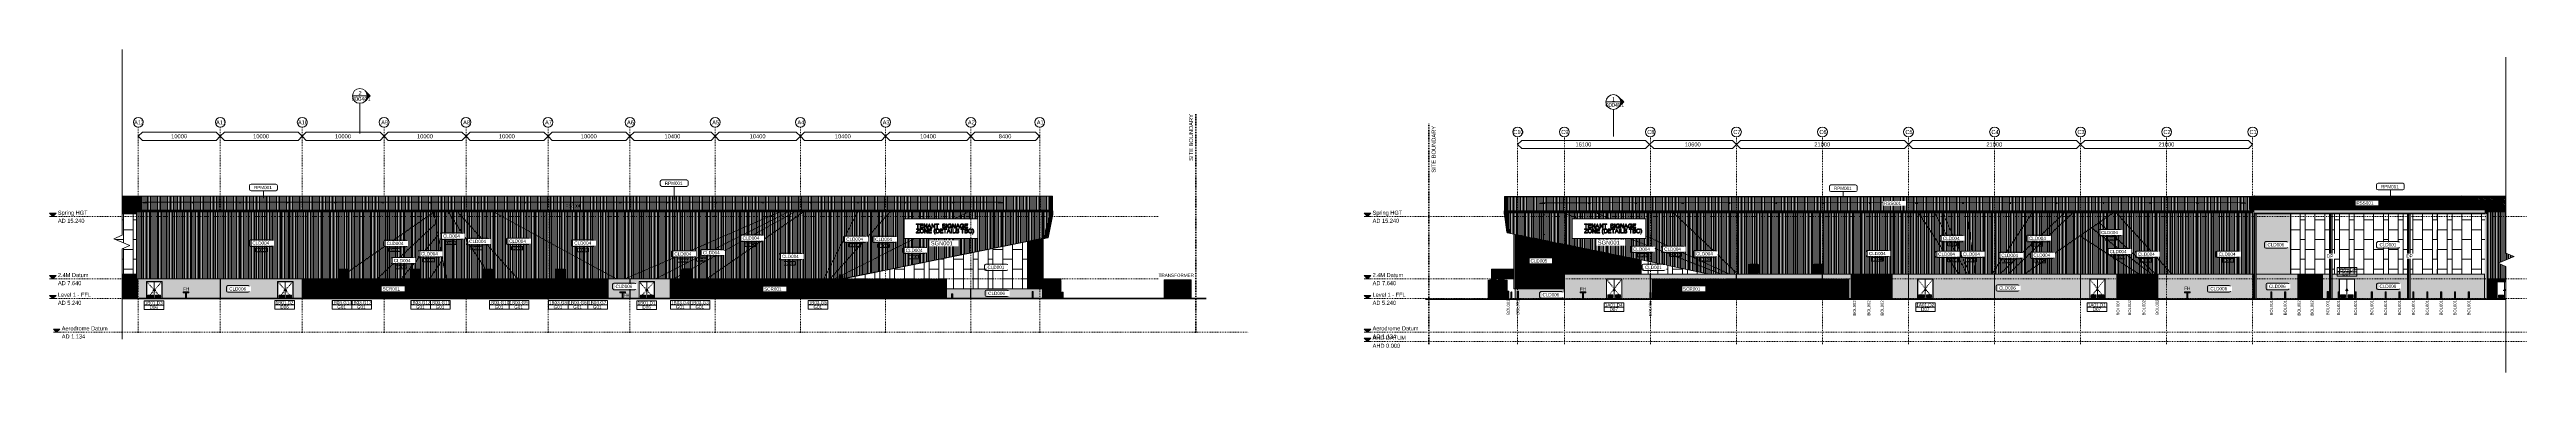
# Model space of a CAD drawing. Header units: metres. Extents: x 902 to 1205, y -4 to 36.
import ezdxf

# ---------------------------------------------------------------- set-up
doc = ezdxf.new("R2010")
doc.units = ezdxf.units.M
for name, pattern in [('AEC_Center', [0.024, 0.012, -0.004, 0.004, -0.004]), ('BOUNDARY', [0.016, 0.01, -0.003, 0, -0.003]), ('Center', [0.178333, 0.020833, -0.0525, 0.0525, -0.0525]), ('Dash Small', [0.009, 0.003, -0.0015, 0.003, -0.0015]), ('Grid Line', [0.021, 0.012, -0.003, 0.003, -0.003]), ('Hidden', [0.006, 0.004, -0.002])]:
    doc.linetypes.add(name, pattern=pattern)
for name, color, linetype, lineweight in [('A-ANNO-IDEN', 131, 'Continuous', 5), ('A-ANNO-KEYN', 231, 'Continuous', 5), ('A-ANNO-NOTE', 131, 'Continuous', 5), ('A-DETL', 90, 'Continuous', 13), ('A-DETL-GENF', 92, 'Continuous', 5), ('A-DOOR', 31, 'Continuous', 5), ('A-DOOR-FRAM', 31, 'Continuous', 5), ('A-DOOR-IDEN', 31, 'Continuous', 5), ('A-FLOR', 192, 'Continuous', 5), ('A-FLOR-LEVL', 51, 'Continuous', 5), ('A-GENM', 13, 'Continuous', 5), ('A-GENM-IDEN', 13, 'Continuous', 5), ('A-GLAZ', 151, 'Continuous', 5), ('A-GLAZ-CURT', 52, 'Continuous', 5), ('A-GLAZ-CWMG', 51, 'Continuous', 5), ('A-ROOF', 132, 'Continuous', 5), ('A-ROOF-IDEN', 132, 'Continuous', 5), ('A-ROOF-OTLN', 132, 'Continuous', 5), ('A-ROOF-PATT', 132, 'Continuous', 5), ('A-WALL', 113, 'Continuous', 5), ('A-WALL-IDEN', 211, 'Continuous', 5), ('A-WALL-PATT', 111, 'Continuous', 5), ('C-PRKG', 70, 'Continuous', 5), ('C-TOPO', 7, 'Continuous', 5), ('F-FIRE', 13, 'Continuous', 5), ('F-FIRE-IDEN', 13, 'Continuous', 5), ('G-ANNO-SYMB', 111, 'Continuous', 5), ('G-ANNO-TEXT', 231, 'Continuous', 5), ('P-EQPM', 6, 'Continuous', 5), ('P-SANR-FIXT', 6, 'Continuous', 5), ('P-SANR-FIXT-IDEN', 2, 'Continuous', 5), ('Q-SPCQ', 91, 'Continuous', 5), ('Q-SPCQ-IDEN', 132, 'Continuous', 5), ('S-BEAM', 12, 'Continuous', 5), ('S-COLS', 52, 'Continuous', 5), ('S-GRID', 1, 'Continuous', 5), ('S-GRID-IDEN', 1, 'Continuous', 5)]:
    doc.layers.add(name, color=color, linetype=linetype, lineweight=lineweight)
doc.styles.add('Arial', font='arial.ttf', dxfattribs={"height": 0.5})
doc.styles.add('Arial Narrow', font='ARIALN.TTF', dxfattribs={"height": 0.5})
doc.styles.add('Arial Narrow_1', font='ARIALN.TTF', dxfattribs={"height": 0.3})
doc.styles.add('Arial_1', font='arial.ttf', dxfattribs={"height": 0.4})
doc.styles.add('Arial_2', font='arial.ttf', dxfattribs={"height": 0.36})
pattern_1 = [(90, (938.598, 7.64), (-0.175, 1e-17), [])]
pattern_2 = [(90, (939.598, 7.64), (-0.175, 1e-17), [])]
pattern_3 = [(90, (940.598, 7.64), (-0.175, 1e-17), [])]
pattern_4 = [(90, (941.598, 7.64), (-0.175, 1e-17), [])]
pattern_5 = [(90, (942.598, 7.64), (-0.175, 1e-17), [])]
pattern_6 = [(90, (943.598, 7.64), (-0.175, 1e-17), [])]
pattern_7 = [(90, (944.598, 7.64), (-0.175, 1e-17), [])]
pattern_8 = [(90, (945.598, 7.64), (-0.175, 1e-17), [])]
pattern_9 = [(90, (946.598, 7.64), (-0.175, 1e-17), [])]
pattern_10 = [(90, (947.598, 7.64), (-0.175, 1e-17), [])]
pattern_11 = [(90, (948.598, 7.64), (-0.175, 1e-17), [])]
pattern_12 = [(90, (949.598, 7.64), (-0.175, 1e-17), [])]
pattern_13 = [(90, (950.598, 7.64), (-0.175, 1e-17), [])]
pattern_14 = [(90, (957.598, 7.64), (-0.175, 1e-17), [])]
pattern_15 = [(90, (958.598, 7.64), (-0.175, 1e-17), [])]
pattern_16 = [(90, (959.598, 7.64), (-0.175, 1e-17), [])]
pattern_17 = [(90, (960.598, 7.64), (-0.175, 1e-17), [])]
pattern_18 = [(90, (961.598, 7.64), (-0.175, 1e-17), [])]
pattern_19 = [(90, (962.598, 7.64), (-0.175, 1e-17), [])]
pattern_20 = [(90, (963.598, 7.64), (-0.175, 1e-17), [])]
pattern_21 = [(90, (964.598, 7.64), (-0.175, 1e-17), [])]
pattern_22 = [(90, (965.598, 7.64), (-0.175, 1e-17), [])]
pattern_23 = [(90, (966.598, 7.64), (-0.175, 1e-17), [])]
pattern_24 = [(90, (967.598, 7.64), (-0.175, 1e-17), [])]
pattern_25 = [(90, (968.598, 7.64), (-0.175, 1e-17), [])]
pattern_26 = [(90, (969.598, 7.64), (-0.175, 1e-17), [])]
pattern_27 = [(90, (970.598, 7.64), (-0.175, 1e-17), [])]
pattern_28 = [(90, (971.598, 7.64), (-0.175, 1e-17), [])]
pattern_29 = [(90, (973.598, 7.64), (-0.175, 1e-17), [])]
pattern_30 = [(90, (974.598, 7.64), (-0.175, 1e-17), [])]
pattern_31 = [(90, (975.598, 7.64), (-0.175, 1e-17), [])]
pattern_32 = [(90, (976.598, 7.64), (-0.175, 1e-17), [])]
pattern_33 = [(90, (977.598, 7.64), (-0.175, 1e-17), [])]
pattern_34 = [(90, (978.598, 7.64), (-0.175, 1e-17), [])]
pattern_35 = [(90, (979.598, 7.64), (-0.175, 1e-17), [])]
pattern_36 = [(90, (980.598, 7.64), (-0.175, 1e-17), [])]
pattern_37 = [(90, (981.598, 7.64), (-0.175, 1e-17), [])]
pattern_38 = [(90, (982.598, 7.64), (-0.175, 1e-17), [])]
pattern_39 = [(90, (983.598, 7.64), (-0.175, 1e-17), [])]
pattern_40 = [(90, (984.598, 7.64), (-0.175, 1e-17), [])]
pattern_41 = [(90, (985.598, 7.64), (-0.175, 1e-17), [])]
pattern_42 = [(90, (986.598, 7.64), (-0.175, 1e-17), [])]
pattern_43 = [(90, (987.598, 7.64), (-0.175, 1e-17), [])]
pattern_44 = [(90, (988.598, 7.64), (-0.175, 1e-17), [])]
pattern_45 = [(90, (989.598, 7.64), (-0.175, 1e-17), [])]
pattern_46 = [(90, (990.598, 7.64), (-0.175, 1e-17), [])]
pattern_47 = [(90, (991.598, 7.64), (-0.175, 1e-17), [])]
pattern_48 = [(90, (992.598, 7.64), (-0.175, 1e-17), [])]
pattern_49 = [(90, (993.598, 7.64), (-0.175, 1e-17), [])]
pattern_50 = [(90, (997.598, 7.64), (-0.175, 1e-17), [])]
pattern_51 = [(90, (998.598, 7.64), (-0.175, 1e-17), [])]
pattern_52 = [(90, (999.598, 7.64), (-0.175, 1e-17), [])]
pattern_53 = [(90, (1000.598, 7.64), (-0.175, 1e-17), [])]
pattern_54 = [(90, (951.598, 7.64), (-0.175, 1e-17), [])]
pattern_55 = [(90, (952.598, 7.64), (-0.175, 1e-17), [])]
pattern_56 = [(90, (953.598, 7.64), (-0.175, 1e-17), [])]
pattern_57 = [(90, (954.598, 7.64), (-0.175, 1e-17), [])]
pattern_58 = [(90, (955.598, 7.64), (-0.175, 1e-17), [])]
pattern_59 = [(90, (956.598, 7.64), (-0.175, 1e-17), [])]
pattern_60 = [(90, (1001.598, 7.64), (-0.175, 1e-17), [])]
pattern_61 = [(90, (1002.598, 7.64), (-0.175, 1e-17), [])]
pattern_62 = [(90, (1003.598, 7.64), (-0.175, 1e-17), [])]
pattern_63 = [(90, (1004.598, 7.64), (-0.175, 1e-17), [])]
pattern_64 = [(90, (1005.598, 7.64), (-0.175, 1e-17), [])]
pattern_65 = [(90, (1006.598, 7.64), (-0.175, 1e-17), [])]
pattern_66 = [(90, (1007.598, 7.64), (-0.175, 1e-17), [])]
pattern_67 = [(90, (1008.598, 7.64), (-0.175, 1e-17), [])]
pattern_68 = [(90, (1009.598, 7.64), (-0.175, 1e-17), [])]
pattern_69 = [(90, (1010.598, 7.64), (-0.175, 1e-17), [])]
pattern_70 = [(90, (1011.598, 7.64), (-0.175, 1e-17), [])]
pattern_71 = [(90, (1012.598, 7.64), (-0.175, 1e-17), [])]
pattern_72 = [(90, (1013.598, 7.64), (-0.175, 1e-17), [])]
pattern_73 = [(90, (1101.43562, 7.64), (-0.175, 1e-17), [])]
pattern_74 = [(90, (1102.43562, 7.64), (-0.175, 1e-17), [])]
pattern_75 = [(90, (1103.43562, 7.64), (-0.175, 1e-17), [])]
pattern_76 = [(90, (1104.43562, 7.64), (-0.175, 1e-17), [])]
pattern_77 = [(90, (1105.43562, 7.64), (-0.175, 1e-17), [])]
pattern_78 = [(90, (1106.43562, 7.64), (-0.175, 1e-17), [])]
pattern_79 = [(90, (1107.43562, 7.64), (-0.175, 1e-17), [])]
pattern_80 = [(90, (1131.43562, 7.64), (-0.175, 1e-17), [])]
pattern_81 = [(90, (1132.43562, 7.64), (-0.175, 1e-17), [])]
pattern_82 = [(90, (1133.43562, 7.64), (-0.175, 1e-17), [])]
pattern_83 = [(90, (1134.43562, 7.64), (-0.175, 1e-17), [])]
pattern_84 = [(90, (1135.43562, 7.64), (-0.175, 1e-17), [])]
pattern_85 = [(90, (1137.43562, 7.64), (-0.175, 1e-17), [])]
pattern_86 = [(90, (1140.43562, 7.64), (-0.175, 1e-17), [])]
pattern_87 = [(90, (1141.43562, 7.64), (-0.175, 1e-17), [])]
pattern_88 = [(90, (1142.43562, 7.64), (-0.175, 1e-17), [])]
pattern_89 = [(90, (1143.43562, 7.64), (-0.175, 1e-17), [])]
pattern_90 = [(90, (1144.43562, 7.64), (-0.175, 1e-17), [])]
pattern_91 = [(90, (1145.43562, 7.64), (-0.175, 1e-17), [])]
pattern_92 = [(90, (1146.43562, 7.64), (-0.175, 1e-17), [])]
pattern_93 = [(90, (1147.43562, 7.64), (-0.175, 1e-17), [])]
pattern_94 = [(90, (1148.43562, 7.64), (-0.175, 1e-17), [])]
pattern_95 = [(90, (1149.43562, 7.64), (-0.175, 1e-17), [])]
pattern_96 = [(90, (1150.43562, 7.64), (-0.175, 1e-17), [])]
pattern_97 = [(90, (1151.43562, 7.64), (-0.175, 1e-17), [])]
pattern_98 = [(90, (1152.43562, 7.64), (-0.175, 1e-17), [])]
pattern_99 = [(90, (1153.43562, 7.64), (-0.175, 1e-17), [])]
pattern_100 = [(90, (1154.43562, 7.64), (-0.175, 1e-17), [])]
pattern_101 = [(90, (1155.43562, 7.64), (-0.175, 1e-17), [])]
pattern_102 = [(90, (1156.43562, 7.64), (-0.175, 1e-17), [])]
pattern_103 = [(90, (1157.43562, 7.64), (-0.175, 1e-17), [])]
pattern_104 = [(90, (1158.43562, 7.64), (-0.175, 1e-17), [])]
pattern_105 = [(90, (1159.43562, 7.64), (-0.175, 1e-17), [])]
pattern_106 = [(90, (1160.43562, 7.64), (-0.175, 1e-17), [])]
pattern_107 = [(90, (1089.43562, 7.64), (-0.175, 1e-17), [])]
pattern_108 = [(90, (1090.43562, 7.64), (-0.175, 1e-17), [])]
pattern_109 = [(90, (1091.43562, 7.64), (-0.175, 1e-17), [])]
pattern_110 = [(90, (1092.43562, 7.64), (-0.175, 1e-17), [])]
pattern_111 = [(90, (1093.43562, 7.64), (-0.175, 1e-17), [])]
pattern_112 = [(90, (1094.43562, 7.64), (-0.175, 1e-17), [])]
pattern_113 = [(90, (1095.43562, 7.64), (-0.175, 1e-17), [])]
pattern_114 = [(90, (1096.43562, 7.64), (-0.175, 1e-17), [])]
pattern_115 = [(90, (1097.43562, 7.64), (-0.175, 1e-17), [])]
pattern_116 = [(90, (1098.43562, 7.64), (-0.175, 1e-17), [])]
pattern_117 = [(90, (1099.43562, 7.64), (-0.175, 1e-17), [])]
pattern_118 = [(90, (1100.43562, 7.64), (-0.175, 1e-17), [])]
pattern_119 = [(90, (1087.43562, 7.64), (-0.175, 1e-17), [])]
pattern_120 = [(90, (1088.43562, 7.64), (-0.175, 1e-17), [])]
pattern_121 = [(90, (1136.43562, 7.64), (-0.175, 1e-17), [])]

# ---------------------------------------------------------------- blocks, each defined once
blk = doc.blocks.new('Structural Framing 30 - Structural Framing 1-951963-North - Grids A')
at = {"layer": 'S-BEAM'}
blk.add_hatch(color=256, dxfattribs=at).paths.add_polyline_path([(1014.86, 5.24), (1014.86, 6.44), (1014.84, 6.44), (1014.84, 5.24)])
blk = doc.blocks.new('X_Door-Panel-Hinge-Standard - Standard-3351174-North - Grids A')
at = {"layer": 'A-DOOR'}
for p, q in [((975.3, 5.26), (975.3, 7.3)), ((976.22, 7.3), (975.3, 7.3)), ((976.22, 7.3), (976.22, 5.26)), ((976.22, 5.26), (975.3, 5.26)), ((975.45, 5.68), (975.45, 5.36)), ((975.45, 5.68), (976.07, 5.68)), ((975.45, 5.68), (975.45, 5.68)), ((975.45, 5.68), (976.07, 5.68)), ((975.45, 5.36), (975.45, 5.68)), ((975.45, 5.36), (975.45, 5.36)), ((975.45, 5.36), (976.07, 5.36)), ((976.07, 5.36), (975.45, 5.36)), ((975.47, 5.66), (975.47, 5.38)), ((975.47, 5.66), (976.05, 5.66)), ((975.47, 5.38), (976.05, 5.38)), ((975.48, 5.66), (975.48, 5.64)), ((975.48, 5.66), (976.05, 5.66)), ((975.48, 5.64), (975.48, 5.64)), ((975.48, 5.63), (975.48, 5.64)), ((976.05, 5.64), (975.48, 5.64)), ((975.48, 5.63), (976.05, 5.63)), ((975.48, 5.63), (975.48, 5.62)), ((975.48, 5.61), (975.48, 5.62)), ((975.48, 5.61), (975.48, 5.61)), ((976.05, 5.61), (975.48, 5.61)), ((975.48, 5.61), (976.05, 5.61)), ((975.48, 5.61), (975.48, 5.59)), ((975.48, 5.59), (975.48, 5.59)), ((975.48, 5.58), (975.48, 5.59)), ((976.05, 5.59), (975.48, 5.59)), ((975.48, 5.58), (976.05, 5.58)), ((975.48, 5.58), (975.48, 5.57)), ((975.48, 5.56), (975.48, 5.57)), ((975.48, 5.56), (975.48, 5.56)), ((976.05, 5.56), (975.48, 5.56)), ((975.48, 5.56), (976.05, 5.56)), ((975.48, 5.56), (975.48, 5.54)), ((975.48, 5.54), (975.48, 5.54)), ((975.48, 5.53), (975.48, 5.54)), ((976.05, 5.54), (975.48, 5.54)), ((975.48, 5.53), (976.05, 5.53)), ((975.48, 5.53), (975.48, 5.52)), ((975.48, 5.51), (975.48, 5.52)), ((975.48, 5.51), (975.48, 5.51)), ((976.05, 5.51), (975.48, 5.51)), ((975.48, 5.51), (976.05, 5.51)), ((975.48, 5.51), (975.48, 5.49)), ((975.48, 5.48), (975.48, 5.49)), ((975.48, 5.48), (975.48, 5.48)), ((976.05, 5.48), (975.48, 5.48)), ((975.48, 5.48), (976.05, 5.48)), ((975.48, 5.48), (975.48, 5.47)), ((975.48, 5.46), (975.48, 5.47)), ((975.48, 5.46), (975.48, 5.46)), ((976.05, 5.46), (975.48, 5.46)), ((975.48, 5.46), (976.05, 5.46)), ((975.48, 5.46), (975.48, 5.44)), ((975.48, 5.43), (975.48, 5.44)), ((975.48, 5.43), (975.48, 5.43)), ((976.05, 5.43), (975.48, 5.43)), ((975.48, 5.43), (976.05, 5.43)), ((975.48, 5.43), (975.48, 5.42)), ((975.48, 5.41), (975.48, 5.42)), ((975.48, 5.41), (975.48, 5.41)), ((976.05, 5.41), (975.48, 5.41)), ((975.48, 5.41), (976.05, 5.41)), ((975.48, 5.41), (975.48, 5.39)), ((975.48, 5.38), (975.48, 5.39)), ((976.05, 5.38), (975.48, 5.38)), ((976.05, 5.38), (976.05, 5.66)), ((976.05, 5.64), (976.05, 5.66)), ((976.05, 5.64), (976.05, 5.63)), ((976.05, 5.64), (976.05, 5.64)), ((976.05, 5.62), (976.05, 5.63)), ((976.05, 5.62), (976.05, 5.61)), ((976.05, 5.61), (976.05, 5.61)), ((976.05, 5.59), (976.05, 5.61)), ((976.05, 5.59), (976.05, 5.58)), ((976.05, 5.59), (976.05, 5.59)), ((976.05, 5.57), (976.05, 5.58)), ((976.05, 5.57), (976.05, 5.56)), ((976.05, 5.56), (976.05, 5.56)), ((976.05, 5.54), (976.05, 5.56)), ((976.05, 5.54), (976.05, 5.53)), ((976.05, 5.54), (976.05, 5.54)), ((976.05, 5.52), (976.05, 5.53)), ((976.05, 5.52), (976.05, 5.51)), ((976.05, 5.51), (976.05, 5.51)), ((976.05, 5.49), (976.05, 5.51)), ((976.05, 5.49), (976.05, 5.48)), ((976.05, 5.48), (976.05, 5.48)), ((976.05, 5.47), (976.05, 5.48)), ((976.05, 5.47), (976.05, 5.46)), ((976.05, 5.46), (976.05, 5.46)), ((976.05, 5.44), (976.05, 5.46)), ((976.05, 5.44), (976.05, 5.43)), ((976.05, 5.43), (976.05, 5.43)), ((976.05, 5.42), (976.05, 5.43)), ((976.05, 5.42), (976.05, 5.41)), ((976.05, 5.41), (976.05, 5.41)), ((976.05, 5.39), (976.05, 5.41)), ((976.05, 5.39), (976.05, 5.38)), ((976.07, 5.36), (976.07, 5.68)), ((976.07, 5.68), (976.07, 5.68)), ((976.07, 5.68), (976.07, 5.36)), ((976.07, 5.36), (976.07, 5.36))]:
    blk.add_line(p, q, dxfattribs=at)
at = {"layer": 'A-DOOR', "linetype": 'Dash Small'}
for p, q in [((975.3, 6.28), (975.35, 6.33)), ((975.35, 6.23), (975.3, 6.28)), ((975.38, 6.36), (976.22, 7.3)), ((976.22, 5.26), (975.38, 6.2))]:
    blk.add_line(p, q, dxfattribs=at)
blk = doc.blocks.new('X_Door-Panel-Hinge-Standard - Standard-3351107-North - Grids A')
at = {"layer": 'A-DOOR', "linetype": 'Dash Small'}
for p, q in [((975.23, 6.36), (974.38, 7.3)), ((974.38, 5.26), (975.23, 6.2)), ((975.3, 6.28), (975.25, 6.33)), ((975.25, 6.23), (975.3, 6.28))]:
    blk.add_line(p, q, dxfattribs=at)
at = {"layer": 'A-DOOR'}
for p, q in [((974.38, 5.26), (974.38, 7.3)), ((975.3, 7.3), (974.38, 7.3)), ((975.3, 7.3), (975.3, 5.26)), ((975.3, 5.26), (974.38, 5.26)), ((974.53, 5.68), (974.53, 5.68)), ((974.53, 5.68), (974.53, 5.36)), ((974.53, 5.68), (975.15, 5.68)), ((974.53, 5.68), (975.15, 5.68)), ((974.53, 5.36), (974.53, 5.68)), ((974.53, 5.36), (974.53, 5.36)), ((974.53, 5.36), (975.15, 5.36)), ((975.15, 5.36), (974.53, 5.36)), ((974.55, 5.66), (974.55, 5.38)), ((974.55, 5.66), (974.55, 5.64)), ((974.55, 5.66), (975.13, 5.66)), ((974.55, 5.66), (975.13, 5.66)), ((974.55, 5.64), (974.55, 5.64)), ((974.55, 5.63), (974.55, 5.64)), ((975.13, 5.64), (974.55, 5.64)), ((974.55, 5.63), (975.13, 5.63)), ((974.55, 5.63), (974.55, 5.62)), ((974.55, 5.61), (974.55, 5.62)), ((974.55, 5.61), (974.55, 5.61)), ((975.13, 5.61), (974.55, 5.61)), ((974.55, 5.61), (975.13, 5.61)), ((974.55, 5.61), (974.55, 5.59)), ((974.55, 5.59), (974.55, 5.59)), ((974.55, 5.58), (974.55, 5.59)), ((975.13, 5.59), (974.55, 5.59)), ((974.55, 5.58), (975.13, 5.58)), ((974.55, 5.58), (974.55, 5.57)), ((974.55, 5.56), (974.55, 5.57)), ((974.55, 5.56), (974.55, 5.56)), ((975.13, 5.56), (974.55, 5.56)), ((974.55, 5.56), (975.13, 5.56)), ((974.55, 5.56), (974.55, 5.54)), ((974.55, 5.54), (974.55, 5.54)), ((974.55, 5.53), (974.55, 5.54)), ((975.13, 5.54), (974.55, 5.54)), ((974.55, 5.53), (975.13, 5.53)), ((974.55, 5.53), (974.55, 5.52)), ((974.55, 5.51), (974.55, 5.52)), ((974.55, 5.51), (974.55, 5.51)), ((975.13, 5.51), (974.55, 5.51)), ((974.55, 5.51), (975.13, 5.51)), ((974.55, 5.51), (974.55, 5.49)), ((974.55, 5.48), (974.55, 5.49)), ((974.55, 5.48), (974.55, 5.48)), ((975.13, 5.48), (974.55, 5.48)), ((974.55, 5.48), (975.13, 5.48)), ((974.55, 5.48), (974.55, 5.47)), ((974.55, 5.46), (974.55, 5.47)), ((974.55, 5.46), (974.55, 5.46)), ((975.13, 5.46), (974.55, 5.46)), ((974.55, 5.46), (975.13, 5.46)), ((974.55, 5.46), (974.55, 5.44)), ((974.55, 5.43), (974.55, 5.44)), ((974.55, 5.43), (974.55, 5.43)), ((975.13, 5.43), (974.55, 5.43)), ((974.55, 5.43), (975.13, 5.43)), ((974.55, 5.43), (974.55, 5.42)), ((974.55, 5.41), (974.55, 5.42)), ((974.55, 5.41), (974.55, 5.41)), ((975.13, 5.41), (974.55, 5.41)), ((974.55, 5.41), (975.13, 5.41)), ((974.55, 5.41), (974.55, 5.39)), ((974.55, 5.38), (974.55, 5.39)), ((975.13, 5.38), (974.55, 5.38)), ((974.55, 5.38), (975.13, 5.38)), ((975.13, 5.38), (975.13, 5.66)), ((975.13, 5.64), (975.13, 5.66)), ((975.13, 5.64), (975.13, 5.63)), ((975.13, 5.64), (975.13, 5.64)), ((975.13, 5.62), (975.13, 5.63)), ((975.13, 5.62), (975.13, 5.61)), ((975.13, 5.61), (975.13, 5.61)), ((975.13, 5.59), (975.13, 5.61)), ((975.13, 5.59), (975.13, 5.58)), ((975.13, 5.59), (975.13, 5.59)), ((975.13, 5.57), (975.13, 5.58)), ((975.13, 5.57), (975.13, 5.56)), ((975.13, 5.56), (975.13, 5.56)), ((975.13, 5.54), (975.13, 5.56)), ((975.13, 5.54), (975.13, 5.53)), ((975.13, 5.54), (975.13, 5.54)), ((975.13, 5.52), (975.13, 5.53)), ((975.13, 5.52), (975.13, 5.51)), ((975.13, 5.51), (975.13, 5.51)), ((975.13, 5.49), (975.13, 5.51)), ((975.13, 5.49), (975.13, 5.48)), ((975.13, 5.48), (975.13, 5.48)), ((975.13, 5.47), (975.13, 5.48)), ((975.13, 5.47), (975.13, 5.46)), ((975.13, 5.46), (975.13, 5.46)), ((975.13, 5.44), (975.13, 5.46)), ((975.13, 5.44), (975.13, 5.43)), ((975.13, 5.43), (975.13, 5.43)), ((975.13, 5.42), (975.13, 5.43)), ((975.13, 5.42), (975.13, 5.41)), ((975.13, 5.41), (975.13, 5.41)), ((975.13, 5.39), (975.13, 5.41)), ((975.13, 5.39), (975.13, 5.38)), ((975.15, 5.36), (975.15, 5.68)), ((975.15, 5.68), (975.15, 5.68)), ((975.15, 5.68), (975.15, 5.36)), ((975.15, 5.36), (975.15, 5.36))]:
    blk.add_line(p, q, dxfattribs=at)
blk = doc.blocks.new('X_Door-Frame-Metal - Standard-3351378-North - Grids A')
at = {"layer": 'A-DOOR-FRAM'}
for p, q in [((976.24, 7.32), (974.36, 7.32)), ((974.36, 7.32), (974.36, 5.24)), ((974.38, 5.24), (974.38, 7.3)), ((974.38, 7.3), (976.22, 7.3)), ((976.22, 7.3), (976.22, 5.24)), ((976.24, 7.32), (976.24, 5.24)), ((974.4, 5.24), (974.4, 5.26)), ((976.2, 5.26), (976.2, 5.24))]:
    blk.add_line(p, q, dxfattribs=at)
blk = doc.blocks.new('X_Door-Handle-Lockwood 4800 Series Lever - Standard-764996-North - Grids A')
at = {"layer": 'A-DOOR'}
for points in [[(975.15, 6.24), (975.16, 6.24), (975.16, 6.25), (975.14, 6.25), (975.13, 6.24), (975.15, 6.24)], [(975.14, 6.23), (975.14, 6.23), (975.15, 6.23), (975.16, 6.23), (975.15, 6.24), (975.13, 6.24), (975.14, 6.23)], [(975.21, 6.24), (975.21, 6.25), (975.16, 6.25), (975.16, 6.24)], [(975.21, 6.23), (975.21, 6.24), (975.16, 6.24), (975.16, 6.23)], [(975.23, 6.24), (975.24, 6.24), (975.24, 6.25), (975.22, 6.25), (975.21, 6.25), (975.22, 6.24)], [(975.22, 6.23), (975.24, 6.23), (975.24, 6.24), (975.22, 6.24), (975.21, 6.23), (975.22, 6.23)], [(975.24, 6.32), (975.25, 6.32), (975.25, 6.33), (975.25, 6.35), (975.24, 6.35), (975.23, 6.35), (975.23, 6.33), (975.24, 6.32)]]:
    blk.add_hatch(color=256, dxfattribs=at).paths.add_polyline_path(points)
h = blk.add_hatch(color=256, dxfattribs=at)
h.paths.add_polyline_path([(975.25, 6.37), (975.25, 6.32), (975.24, 6.32), (975.23, 6.32), (975.23, 6.33), (975.23, 6.35), (975.23, 6.35), (975.24, 6.35), (975.25, 6.35), (975.25, 6.35), (975.25, 6.35)])
h.paths.add_polyline_path([(975.23, 6.19), (975.25, 6.19), (975.25, 6.38), (975.23, 6.37), (975.23, 6.25), (975.24, 6.25), (975.24, 6.25), (975.25, 6.25), (975.25, 6.24), (975.25, 6.23), (975.24, 6.23), (975.23, 6.23), (975.23, 6.19)])
for p, q in [((975.21, 6.25), (975.16, 6.25)), ((975.16, 6.23), (975.21, 6.23)), ((975.25, 6.38), (975.23, 6.38)), ((975.23, 6.37), (975.23, 6.25)), ((975.23, 6.34), (975.23, 6.33)), ((975.23, 6.23), (975.23, 6.19)), ((975.23, 6.19), (975.25, 6.19)), ((975.25, 6.19), (975.25, 6.37)), ((975.25, 6.33), (975.25, 6.34))]:
    blk.add_line(p, q, dxfattribs=at)
at = {"layer": 'A-DOOR', "flags": 128}
for points in [[(975.16, 6.25), (975.16, 6.25), (975.16, 6.25), (975.16, 6.25), (975.16, 6.25), (975.16, 6.25), (975.16, 6.25), (975.16, 6.25), (975.15, 6.25), (975.15, 6.25), (975.15, 6.25), (975.15, 6.25), (975.15, 6.25), (975.15, 6.25), (975.15, 6.25), (975.15, 6.25), (975.15, 6.25), (975.15, 6.25), (975.14, 6.25), (975.14, 6.25), (975.14, 6.25), (975.14, 6.25), (975.14, 6.25), (975.14, 6.25), (975.14, 6.25), (975.14, 6.25), (975.14, 6.25), (975.14, 6.25), (975.14, 6.25), (975.14, 6.25), (975.14, 6.25), (975.14, 6.25), (975.14, 6.25), (975.14, 6.25), (975.14, 6.25), (975.14, 6.25), (975.14, 6.25), (975.14, 6.25), (975.14, 6.25), (975.14, 6.25)], [(975.14, 6.23), (975.14, 6.23), (975.14, 6.23), (975.14, 6.23), (975.14, 6.23), (975.14, 6.23), (975.14, 6.23), (975.14, 6.23), (975.14, 6.23), (975.14, 6.23), (975.14, 6.23), (975.14, 6.23), (975.14, 6.23), (975.14, 6.23), (975.14, 6.23), (975.14, 6.23), (975.14, 6.23), (975.14, 6.23), (975.14, 6.23), (975.14, 6.23), (975.14, 6.23), (975.14, 6.23), (975.15, 6.23), (975.15, 6.23), (975.15, 6.23), (975.15, 6.23), (975.15, 6.23), (975.15, 6.23), (975.15, 6.23), (975.15, 6.23), (975.15, 6.23), (975.15, 6.23), (975.15, 6.23), (975.16, 6.23), (975.16, 6.23), (975.16, 6.23), (975.16, 6.23), (975.16, 6.23), (975.16, 6.23), (975.16, 6.23), (975.16, 6.23)], [(975.24, 6.25), (975.24, 6.25), (975.24, 6.25), (975.24, 6.25), (975.24, 6.25), (975.24, 6.25), (975.24, 6.25), (975.24, 6.25), (975.24, 6.25), (975.24, 6.25), (975.24, 6.25), (975.24, 6.25), (975.24, 6.25), (975.24, 6.25), (975.24, 6.25), (975.24, 6.25), (975.24, 6.25), (975.23, 6.25), (975.23, 6.25), (975.23, 6.25), (975.23, 6.25), (975.23, 6.25), (975.23, 6.25), (975.23, 6.25), (975.23, 6.25), (975.23, 6.25), (975.23, 6.25), (975.23, 6.25), (975.23, 6.25), (975.22, 6.25), (975.22, 6.25), (975.22, 6.25), (975.22, 6.25), (975.22, 6.25), (975.22, 6.25), (975.22, 6.25), (975.22, 6.25), (975.22, 6.25), (975.21, 6.25), (975.21, 6.25), (975.21, 6.25)], [(975.21, 6.23), (975.21, 6.23), (975.22, 6.23), (975.22, 6.23), (975.22, 6.23), (975.22, 6.23), (975.22, 6.23), (975.22, 6.23), (975.22, 6.23), (975.22, 6.23), (975.22, 6.23), (975.23, 6.23), (975.23, 6.23), (975.23, 6.23), (975.23, 6.23), (975.23, 6.23), (975.23, 6.23), (975.23, 6.23), (975.23, 6.23), (975.23, 6.23), (975.23, 6.23), (975.23, 6.23), (975.23, 6.23), (975.24, 6.23), (975.24, 6.23), (975.24, 6.23), (975.24, 6.23), (975.24, 6.23), (975.24, 6.23), (975.24, 6.23), (975.24, 6.23), (975.24, 6.23), (975.24, 6.23), (975.24, 6.23), (975.24, 6.23), (975.24, 6.23), (975.24, 6.23), (975.24, 6.23), (975.24, 6.23), (975.24, 6.23)]]:
    blk.add_lwpolyline(points, dxfattribs=at)
at = {"layer": 'A-DOOR'}
for centre, radius, start, end in [((975.14, 6.24), 0.008, 90, 270), ((975.14, 6.24), 0.008, 90, 180), ((975.14, 6.24), 0.008, 180, 270), ((975.23, 6.37), 0.001, 90, 180), ((975.24, 6.34), 0.01, 360, 180), ((975.24, 6.33), 0.01, 180, 0), ((975.24, 6.33), 0.01, 195, 210), ((975.24, 6.24), 0.01, 0, 135), ((975.24, 6.24), 0.01, 225, 0), ((975.23, 6.19), 0.001, 180, 270), ((975.24, 6.34), 0.01, 30, 120), ((975.24, 6.33), 0.01, 240, 300), ((975.24, 6.24), 0.008, 270, 90), ((975.24, 6.24), 0.008, 0, 120), ((975.24, 6.24), 0.008, 240, 0), ((975.25, 6.37), 0.001, 0, 90), ((975.24, 6.34), 0.01, 360, 15), ((975.24, 6.34), 0.01, 0, 15), ((975.24, 6.34), 0.01, 0, 15), ((975.24, 6.33), 0.01, 315, 0), ((975.25, 6.19), 0.001, 270, 0)]:
    blk.add_arc(centre, radius, start, end, dxfattribs=at)
blk = doc.blocks.new('X_Door-Handle-Lockwood 4800 Series Lever - Standard-765406-North - Grids A')
at = {"layer": 'A-DOOR'}
h = blk.add_hatch(color=256, dxfattribs=at)
h.paths.add_polyline_path([(975.38, 6.37), (975.37, 6.32), (975.36, 6.32), (975.36, 6.32), (975.35, 6.33), (975.35, 6.35), (975.35, 6.35), (975.36, 6.35), (975.37, 6.35), (975.37, 6.35), (975.37, 6.35)])
h.paths.add_polyline_path([(975.37, 6.19), (975.38, 6.19), (975.38, 6.23), (975.37, 6.23), (975.36, 6.23), (975.35, 6.24), (975.35, 6.24), (975.36, 6.25), (975.37, 6.25), (975.38, 6.25), (975.37, 6.38), (975.35, 6.37), (975.35, 6.19)])
for points in [[(975.36, 6.32), (975.37, 6.32), (975.37, 6.33), (975.37, 6.35), (975.37, 6.35), (975.35, 6.35), (975.35, 6.34), (975.35, 6.33), (975.36, 6.32)], [(975.38, 6.24), (975.39, 6.24), (975.39, 6.25), (975.37, 6.25), (975.36, 6.25), (975.36, 6.24), (975.37, 6.24)], [(975.38, 6.23), (975.39, 6.23), (975.38, 6.24), (975.36, 6.24), (975.36, 6.23), (975.38, 6.23)], [(975.39, 6.24), (975.44, 6.24), (975.44, 6.25), (975.39, 6.25), (975.39, 6.24)], [(975.39, 6.23), (975.44, 6.23), (975.44, 6.24), (975.39, 6.24), (975.39, 6.23)], [(975.45, 6.24), (975.47, 6.24), (975.47, 6.25), (975.46, 6.25), (975.45, 6.25), (975.44, 6.25), (975.45, 6.24)], [(975.47, 6.23), (975.47, 6.24), (975.44, 6.24), (975.44, 6.23), (975.46, 6.23)]]:
    blk.add_hatch(color=256, dxfattribs=at).paths.add_polyline_path(points)
for p, q in [((975.37, 6.38), (975.35, 6.38)), ((975.35, 6.37), (975.35, 6.19)), ((975.35, 6.34), (975.35, 6.33)), ((975.35, 6.19), (975.37, 6.19)), ((975.37, 6.33), (975.37, 6.34)), ((975.38, 6.25), (975.38, 6.37)), ((975.38, 6.19), (975.38, 6.23)), ((975.44, 6.25), (975.39, 6.25)), ((975.39, 6.23), (975.44, 6.23))]:
    blk.add_line(p, q, dxfattribs=at)
at = {"layer": 'A-DOOR', "flags": 128}
for points in [[(975.39, 6.25), (975.39, 6.25), (975.39, 6.25), (975.39, 6.25), (975.39, 6.25), (975.38, 6.25), (975.38, 6.25), (975.38, 6.25), (975.38, 6.25), (975.38, 6.25), (975.38, 6.25), (975.38, 6.25), (975.38, 6.25), (975.38, 6.25), (975.38, 6.25), (975.37, 6.25), (975.37, 6.25), (975.37, 6.25), (975.37, 6.25), (975.37, 6.25), (975.37, 6.25), (975.37, 6.25), (975.37, 6.25), (975.37, 6.25), (975.37, 6.25), (975.37, 6.25), (975.37, 6.25), (975.37, 6.25), (975.37, 6.25), (975.36, 6.25), (975.36, 6.25), (975.36, 6.25), (975.36, 6.25), (975.36, 6.25), (975.36, 6.25), (975.36, 6.25), (975.36, 6.25), (975.36, 6.25), (975.36, 6.25), (975.36, 6.25)], [(975.36, 6.23), (975.36, 6.23), (975.36, 6.23), (975.36, 6.23), (975.36, 6.23), (975.36, 6.23), (975.36, 6.23), (975.36, 6.23), (975.36, 6.23), (975.36, 6.23), (975.36, 6.23), (975.37, 6.23), (975.37, 6.23), (975.37, 6.23), (975.37, 6.23), (975.37, 6.23), (975.37, 6.23), (975.37, 6.23), (975.37, 6.23), (975.37, 6.23), (975.37, 6.23), (975.37, 6.23), (975.37, 6.23), (975.37, 6.23), (975.37, 6.23), (975.37, 6.23), (975.38, 6.23), (975.38, 6.23), (975.38, 6.23), (975.38, 6.23), (975.38, 6.23), (975.38, 6.23), (975.38, 6.23), (975.38, 6.23), (975.38, 6.23), (975.38, 6.23), (975.39, 6.23), (975.39, 6.23), (975.39, 6.23), (975.39, 6.23), (975.39, 6.23)], [(975.47, 6.25), (975.47, 6.25), (975.47, 6.25), (975.47, 6.25), (975.47, 6.25), (975.47, 6.25), (975.47, 6.25), (975.47, 6.25), (975.47, 6.25), (975.47, 6.25), (975.47, 6.25), (975.46, 6.25), (975.46, 6.25), (975.46, 6.25), (975.46, 6.25), (975.46, 6.25), (975.46, 6.25), (975.46, 6.25), (975.46, 6.25), (975.46, 6.25), (975.46, 6.25), (975.46, 6.25), (975.46, 6.25), (975.46, 6.25), (975.46, 6.25), (975.46, 6.25), (975.45, 6.25), (975.45, 6.25), (975.45, 6.25), (975.45, 6.25), (975.45, 6.25), (975.45, 6.25), (975.45, 6.25), (975.45, 6.25), (975.45, 6.25), (975.45, 6.25), (975.44, 6.25), (975.44, 6.25), (975.44, 6.25), (975.44, 6.25), (975.44, 6.25)], [(975.44, 6.23), (975.44, 6.23), (975.44, 6.23), (975.44, 6.23), (975.44, 6.23), (975.45, 6.23), (975.45, 6.23), (975.45, 6.23), (975.45, 6.23), (975.45, 6.23), (975.45, 6.23), (975.45, 6.23), (975.45, 6.23), (975.45, 6.23), (975.45, 6.23), (975.46, 6.23), (975.46, 6.23), (975.46, 6.23), (975.46, 6.23), (975.46, 6.23), (975.46, 6.23), (975.46, 6.23), (975.46, 6.23), (975.46, 6.23), (975.46, 6.23), (975.46, 6.23), (975.46, 6.23), (975.46, 6.23), (975.46, 6.23), (975.47, 6.23), (975.47, 6.23), (975.47, 6.23), (975.47, 6.23), (975.47, 6.23), (975.47, 6.23), (975.47, 6.23), (975.47, 6.23), (975.47, 6.23), (975.47, 6.23), (975.47, 6.23)]]:
    blk.add_lwpolyline(points, dxfattribs=at)
at = {"layer": 'A-DOOR'}
for centre, radius, start, end in [((975.35, 6.37), 0.001, 90, 180), ((975.36, 6.34), 0.01, 0, 180), ((975.36, 6.34), 0.01, 165, 180), ((975.36, 6.34), 0.01, 165, 180), ((975.36, 6.34), 0.01, 60, 150), ((975.36, 6.34), 0.01, 165, 180), ((975.36, 6.33), 0.01, 180, 0), ((975.36, 6.33), 0.01, 180, 225), ((975.36, 6.24), 0.008, 90, 270), ((975.36, 6.24), 0.01, 45, 180), ((975.36, 6.24), 0.008, 60, 180), ((975.36, 6.24), 0.01, 180, 315), ((975.36, 6.24), 0.008, 180, 300), ((975.35, 6.19), 0.001, 180, 270), ((975.36, 6.33), 0.01, 240, 300), ((975.37, 6.37), 0.001, 0, 90), ((975.36, 6.34), 0.01, 0, 15), ((975.36, 6.34), 0.01, 0, 15), ((975.36, 6.34), 0.01, 0, 15), ((975.36, 6.33), 0.01, 330, 345), ((975.37, 6.19), 0.001, 270, 0), ((975.47, 6.24), 0.008, 270, 90), ((975.47, 6.24), 0.008, 0, 90), ((975.47, 6.24), 0.008, 270, 0)]:
    blk.add_arc(centre, radius, start, end, dxfattribs=at)
blk = doc.blocks.new('X_Door-Panel-Hinge-Standard - Standard-V1-North - Grids A')
at = {"layer": 'A-DOOR'}
for p, q in [((931.19, 5.26), (931.19, 7.3)), ((932.11, 7.3), (931.19, 7.3)), ((932.11, 7.3), (932.11, 5.26)), ((932.11, 5.26), (931.19, 5.26)), ((931.34, 5.68), (931.34, 5.36)), ((931.34, 5.68), (931.96, 5.68)), ((931.34, 5.68), (931.34, 5.68)), ((931.34, 5.68), (931.96, 5.68)), ((931.34, 5.36), (931.34, 5.68)), ((931.34, 5.36), (931.34, 5.36)), ((931.34, 5.36), (931.96, 5.36)), ((931.96, 5.36), (931.34, 5.36)), ((931.36, 5.66), (931.36, 5.38)), ((931.36, 5.66), (931.36, 5.64)), ((931.36, 5.66), (931.94, 5.66)), ((931.36, 5.66), (931.94, 5.66)), ((931.36, 5.64), (931.36, 5.64)), ((931.36, 5.63), (931.36, 5.64)), ((931.94, 5.64), (931.36, 5.64)), ((931.36, 5.63), (931.94, 5.63)), ((931.36, 5.63), (931.36, 5.62)), ((931.36, 5.61), (931.36, 5.62)), ((931.36, 5.61), (931.36, 5.61)), ((931.94, 5.61), (931.36, 5.61)), ((931.36, 5.61), (931.94, 5.61)), ((931.36, 5.61), (931.36, 5.59)), ((931.36, 5.59), (931.36, 5.59)), ((931.36, 5.58), (931.36, 5.59)), ((931.94, 5.59), (931.36, 5.59)), ((931.36, 5.58), (931.94, 5.58)), ((931.36, 5.58), (931.36, 5.57)), ((931.36, 5.56), (931.36, 5.57)), ((931.36, 5.56), (931.36, 5.56)), ((931.94, 5.56), (931.36, 5.56)), ((931.36, 5.56), (931.94, 5.56)), ((931.36, 5.56), (931.36, 5.54)), ((931.36, 5.54), (931.36, 5.54)), ((931.36, 5.53), (931.36, 5.54)), ((931.94, 5.54), (931.36, 5.54)), ((931.36, 5.53), (931.94, 5.53)), ((931.36, 5.53), (931.36, 5.52)), ((931.36, 5.51), (931.36, 5.52)), ((931.36, 5.51), (931.36, 5.51)), ((931.94, 5.51), (931.36, 5.51)), ((931.36, 5.51), (931.94, 5.51)), ((931.36, 5.51), (931.36, 5.49)), ((931.36, 5.48), (931.36, 5.49)), ((931.36, 5.48), (931.36, 5.48)), ((931.94, 5.48), (931.36, 5.48)), ((931.36, 5.48), (931.94, 5.48)), ((931.36, 5.48), (931.36, 5.47)), ((931.36, 5.46), (931.36, 5.47)), ((931.36, 5.46), (931.36, 5.46)), ((931.94, 5.46), (931.36, 5.46)), ((931.36, 5.46), (931.94, 5.46)), ((931.36, 5.46), (931.36, 5.44)), ((931.36, 5.43), (931.36, 5.44)), ((931.36, 5.43), (931.36, 5.43)), ((931.94, 5.43), (931.36, 5.43)), ((931.36, 5.43), (931.94, 5.43)), ((931.36, 5.43), (931.36, 5.42)), ((931.36, 5.41), (931.36, 5.42)), ((931.36, 5.41), (931.36, 5.41)), ((931.94, 5.41), (931.36, 5.41)), ((931.36, 5.41), (931.94, 5.41)), ((931.36, 5.41), (931.36, 5.39)), ((931.36, 5.38), (931.36, 5.39)), ((931.94, 5.38), (931.36, 5.38)), ((931.36, 5.38), (931.94, 5.38)), ((931.94, 5.38), (931.94, 5.66)), ((931.94, 5.64), (931.94, 5.66)), ((931.94, 5.64), (931.94, 5.63)), ((931.94, 5.64), (931.94, 5.64)), ((931.94, 5.62), (931.94, 5.63)), ((931.94, 5.62), (931.94, 5.61)), ((931.94, 5.61), (931.94, 5.61)), ((931.94, 5.59), (931.94, 5.61)), ((931.94, 5.59), (931.94, 5.58)), ((931.94, 5.59), (931.94, 5.59)), ((931.94, 5.57), (931.94, 5.58)), ((931.94, 5.57), (931.94, 5.56)), ((931.94, 5.56), (931.94, 5.56)), ((931.94, 5.54), (931.94, 5.56)), ((931.94, 5.54), (931.94, 5.53)), ((931.94, 5.54), (931.94, 5.54)), ((931.94, 5.52), (931.94, 5.53)), ((931.94, 5.52), (931.94, 5.51)), ((931.94, 5.51), (931.94, 5.51)), ((931.94, 5.49), (931.94, 5.51)), ((931.94, 5.49), (931.94, 5.48)), ((931.94, 5.48), (931.94, 5.48)), ((931.94, 5.47), (931.94, 5.48)), ((931.94, 5.47), (931.94, 5.46)), ((931.94, 5.46), (931.94, 5.46)), ((931.94, 5.44), (931.94, 5.46)), ((931.94, 5.44), (931.94, 5.43)), ((931.94, 5.43), (931.94, 5.43)), ((931.94, 5.42), (931.94, 5.43)), ((931.94, 5.42), (931.94, 5.41)), ((931.94, 5.41), (931.94, 5.41)), ((931.94, 5.39), (931.94, 5.41)), ((931.94, 5.39), (931.94, 5.38)), ((931.96, 5.36), (931.96, 5.68)), ((931.96, 5.68), (931.96, 5.68)), ((931.96, 5.68), (931.96, 5.36)), ((931.96, 5.36), (931.96, 5.36))]:
    blk.add_line(p, q, dxfattribs=at)
at = {"layer": 'A-DOOR', "linetype": 'Dash Small'}
for p, q in [((931.19, 6.28), (931.24, 6.33)), ((931.24, 6.23), (931.19, 6.28)), ((931.26, 6.36), (932.11, 7.3)), ((931.96, 5.43), (931.26, 6.2)), ((932.11, 5.26), (931.96, 5.43))]:
    blk.add_line(p, q, dxfattribs=at)
blk = doc.blocks.new('X_Door-Frame-Metal - Standard-3351241-North - Grids A')
at = {"layer": 'A-DOOR-FRAM'}
for p, q in [((932.13, 7.32), (930.25, 7.32)), ((930.25, 5.24), (930.25, 7.32)), ((930.27, 5.24), (930.27, 7.3)), ((930.27, 7.3), (932.11, 7.3)), ((932.11, 7.3), (932.11, 5.24)), ((932.13, 5.24), (932.13, 7.32)), ((930.29, 5.24), (930.29, 5.26)), ((932.09, 5.26), (932.09, 5.24))]:
    blk.add_line(p, q, dxfattribs=at)
blk = doc.blocks.new('Generic Models 3 - Generic Models 2-971299-North - Grids A')
at = {"layer": 'A-GENM'}
blk.add_hatch(color=256, dxfattribs=at).paths.add_polyline_path([(1041.46, 5.24), (1041.73, 5.24), (1041.73, 7.55), (1038.43, 7.55), (1038.43, 5.24), (1039.35, 5.24)])
for p, q in [((1038.43, 7.55), (1041.73, 7.55)), ((1038.43, 5.24), (1038.43, 7.55)), ((1041.73, 7.55), (1041.73, 5.24))]:
    blk.add_line(p, q, dxfattribs=at)
blk = doc.blocks.new('Hydrant_double4 - Hydrant_double-1019364-North - Grids A')
at = {"layer": 'F-FIRE'}
h = blk.add_hatch(color=256, dxfattribs=at)
h.paths.add_polyline_path([(972.37, 5.99), (972.72, 5.99), (972.72, 6.05), (972.02, 6.04), (972.02, 5.99)])
h.paths.add_polyline_path([(972.37, 5.99), (972.32, 6.04), (972.42, 6.03), (972.38, 5.99)])
h = blk.add_hatch(color=256, dxfattribs=at)
h.paths.add_polyline_path([(972.72, 5.93), (972.72, 5.99), (972.37, 5.99), (972.43, 5.93), (972.49, 5.93)])
h.paths.add_polyline_path([(972.31, 5.93), (972.37, 5.99), (972.02, 5.99), (972.02, 5.93)])
h = blk.add_hatch(color=256, dxfattribs=at)
h.paths.add_polyline_path([(972.37, 5.99), (972.42, 6.04), (972.32, 6.04), (972.36, 6)])
h.paths.add_polyline_path([(972.37, 5.24), (972.43, 5.24), (972.43, 5.93), (972.37, 5.99), (972.31, 5.93), (972.32, 5.24), (972.36, 5.24)])
for p, q in [((972.72, 6.05), (972.02, 6.05)), ((972.02, 6.05), (972.02, 5.99)), ((972.02, 5.99), (972.02, 5.93)), ((972.02, 5.93), (972.33, 5.93)), ((972.31, 6.04), (972.31, 6.03)), ((972.31, 5.94), (972.31, 5.24)), ((972.43, 6.04), (972.32, 6.04)), ((972.42, 5.93), (972.72, 5.93)), ((972.43, 6.03), (972.43, 6.04)), ((972.43, 5.24), (972.43, 5.94)), ((972.72, 5.99), (972.72, 6.05)), ((972.72, 5.93), (972.72, 5.99))]:
    blk.add_line(p, q, dxfattribs=at)
blk = doc.blocks.new('Hydrant_double5 - Hydrant_double-1019381-North - Grids A')
at = {"layer": 'F-FIRE'}
for points in [[(943.26, 5.24), (943.32, 5.24), (943.32, 5.27), (943.2, 5.27), (943.2, 5.24), (943.25, 5.24)], [(943.61, 5.99), (943.61, 5.99), (943.54, 5.99)], [(943.61, 5.93), (943.61, 5.93), (943.54, 5.93)]]:
    blk.add_hatch(color=256, dxfattribs=at).paths.add_polyline_path(points)
for p, q in [((942.91, 5.93), (942.91, 5.93)), ((943.2, 5.27), (943.2, 5.24)), ((943.32, 5.24), (943.32, 5.27)), ((943.61, 5.93), (943.61, 5.93))]:
    blk.add_line(p, q, dxfattribs=at)
blk = doc.blocks.new('Mechanical - Condensers - Mechanical - Condensers-1249279-North - Grids A')
at = {"layer": 'A-GENM'}
for points in [[(938.75, 7.65), (938.78, 7.65), (938.8, 7.66), (938.82, 7.68), (938.84, 7.7), (938.85, 7.73), (938.85, 7.75), (938.85, 8.75), (938.85, 8.78), (938.84, 8.8), (938.82, 8.82), (938.8, 8.84), (938.78, 8.85), (938.75, 8.85), (937.75, 8.85), (937.73, 8.85), (937.7, 8.84), (937.68, 8.82), (937.67, 8.8), (937.66, 8.78), (937.65, 8.75), (937.65, 7.75), (937.66, 7.72), (937.67, 7.7), (937.68, 7.68), (937.7, 7.66), (937.73, 7.65), (937.75, 7.65), (938.28, 7.65)], [(940.61, 7.59), (940.61, 7.59), (940.61, 7.59), (940.59, 7.59), (940.59, 7.59), (940.61, 7.59)], [(941.61, 7.59), (941.65, 7.59), (941.65, 7.59), (941.06, 7.59), (941.06, 7.59), (941.54, 7.59)], [(947.57, 7.65), (947.6, 7.65), (947.62, 7.66), (947.64, 7.68), (947.66, 7.7), (947.67, 7.72), (947.67, 7.75), (947.67, 8.75), (947.67, 8.78), (947.66, 8.8), (947.64, 8.82), (947.62, 8.84), (947.6, 8.85), (947.57, 8.85), (946.57, 8.85), (946.55, 8.85), (946.52, 8.84), (946.5, 8.82), (946.49, 8.8), (946.48, 8.78), (946.47, 8.75), (946.47, 7.75), (946.48, 7.72), (946.49, 7.7), (946.5, 7.68), (946.52, 7.66), (946.55, 7.65), (946.57, 7.65), (946.7, 7.65)], [(949.43, 7.59), (949.43, 7.59), (949.43, 7.59), (949.41, 7.59), (949.41, 7.59), (949.43, 7.59)], [(950.68, 7.59), (950.68, 7.59), (950.68, 7.59), (950.66, 7.59), (950.66, 7.59), (950.68, 7.59)], [(955.91, 7.65), (956.41, 7.65), (956.44, 7.65), (956.46, 7.66), (956.48, 7.68), (956.5, 7.7), (956.51, 7.72), (956.51, 7.75), (956.51, 8.75), (956.51, 8.78), (956.5, 8.8), (956.48, 8.82), (956.46, 8.84), (956.44, 8.85), (956.41, 8.85), (955.41, 8.85), (955.39, 8.85), (955.36, 8.84), (955.34, 8.82), (955.33, 8.8), (955.32, 8.78), (955.31, 8.75), (955.31, 7.75), (955.32, 7.72), (955.33, 7.7), (955.34, 7.68), (955.36, 7.66), (955.39, 7.65), (955.41, 7.65), (955.65, 7.65)], [(958.25, 7.59), (958.25, 7.59), (957.47, 7.59), (957.47, 7.59), (958.22, 7.59)], [(958.25, 7.59), (958.27, 7.59), (958.27, 7.59), (958.25, 7.59)], [(959.5, 7.59), (959.5, 7.59), (958.72, 7.59), (958.72, 7.59), (959.47, 7.59)], [(959.5, 7.59), (959.52, 7.59), (959.52, 7.59), (959.5, 7.59)], [(964.6, 7.65), (965.25, 7.65), (965.28, 7.65), (965.3, 7.66), (965.32, 7.68), (965.34, 7.7), (965.35, 7.72), (965.35, 7.75), (965.35, 8.75), (965.35, 8.78), (965.34, 8.8), (965.32, 8.82), (965.3, 8.84), (965.28, 8.85), (965.25, 8.85), (964.25, 8.85), (964.23, 8.85), (964.2, 8.84), (964.18, 8.82), (964.17, 8.8), (964.16, 8.78), (964.15, 8.75), (964.15, 7.75), (964.16, 7.72), (964.17, 7.7), (964.18, 7.68), (964.2, 7.66), (964.23, 7.65), (964.25, 7.65)], [(967.11, 7.59), (967.11, 7.59), (967.11, 7.59), (967.09, 7.59), (967.09, 7.59), (967.11, 7.59)], [(968.36, 7.59), (968.36, 7.59), (968.36, 7.59), (968.34, 7.59), (968.34, 7.59), (968.36, 7.59)], [(980.39, 7.69), (980.65, 7.69), (980.68, 7.69), (980.7, 7.7), (980.72, 7.72), (980.74, 7.74), (980.75, 7.76), (980.75, 7.79), (980.75, 8.79), (980.75, 8.82), (980.74, 8.84), (980.72, 8.86), (980.7, 8.88), (980.68, 8.89), (980.65, 8.89), (979.65, 8.89), (979.63, 8.89), (979.6, 8.88), (979.58, 8.86), (979.57, 8.84), (979.56, 8.82), (979.55, 8.79), (979.55, 7.79), (979.56, 7.76), (979.57, 7.74), (979.58, 7.72), (979.6, 7.7), (979.63, 7.69), (979.65, 7.69), (979.86, 7.69)], [(982.51, 7.59), (982.51, 7.59), (982.51, 7.59), (982.49, 7.59), (982.49, 7.59), (982.51, 7.59)], [(982.96, 7.59), (982.97, 7.59), (982.97, 7.59), (982.96, 7.59)], [(983.76, 7.57), (983.76, 7.57), (983.76, 7.57)], [(999.17, 7.66), (999.2, 7.66), (999.22, 7.67), (999.24, 7.69), (999.26, 7.71), (999.27, 7.73), (999.27, 7.76), (999.27, 8.06), (999.27, 8.08), (999.26, 8.11), (999.24, 8.13), (999.22, 8.14), (999.2, 8.15), (999.17, 8.16), (998.87, 8.16), (998.84, 8.15), (998.82, 8.14), (998.8, 8.13), (998.78, 8.11), (998.77, 8.08), (998.77, 8.06), (998.77, 7.76), (998.77, 7.73), (998.78, 7.71), (998.8, 7.69), (998.82, 7.67), (998.84, 7.66), (998.87, 7.66), (999.08, 7.66)]]:
    blk.add_hatch(color=256, dxfattribs=at).paths.add_polyline_path(points)
h = blk.add_hatch(color=256, dxfattribs=at)
h.paths.add_polyline_path([(940.56, 7.59), (940.59, 7.59), (940.59, 7.59), (940.52, 7.59), (940.52, 7.59), (940.53, 7.59)])
h.paths.add_polyline_path([(939.84, 7.59), (940.48, 7.59), (940.48, 7.59), (939.81, 7.59), (939.81, 7.59), (939.82, 7.59)])
h = blk.add_hatch(color=256, dxfattribs=at)
h.paths.add_polyline_path([(941.75, 5.24), (942.71, 5.24), (942.71, 5.27), (941.75, 5.27), (941.75, 5.24)])
h.paths.add_polyline_path([(942.71, 5.39), (942.71, 5.39), (942.49, 5.39)])
h.paths.add_polyline_path([(942.71, 6.11), (942.71, 6.11), (942.49, 6.11)])
h.paths.add_polyline_path([(942.71, 6.35), (942.71, 6.35), (942.49, 6.35)])
h.paths.add_polyline_path([(942.71, 6.47), (942.71, 6.47), (942.49, 6.47)])
h.paths.add_polyline_path([(942.71, 6.89), (942.71, 6.89), (942.49, 6.89)])
h.paths.add_polyline_path([(942.71, 7.31), (942.71, 7.31), (942.49, 7.31)])
h = blk.add_hatch(color=256, dxfattribs=at)
h.paths.add_polyline_path([(946.44, 5.24), (946.45, 5.24), (946.45, 5.27), (946.23, 5.27), (946.23, 5.24)])
h.paths.add_polyline_path([(946.45, 5.33), (946.45, 5.33), (946.44, 5.33)])
h.paths.add_polyline_path([(946.45, 5.45), (946.45, 5.45), (946.44, 5.45)])
h.paths.add_polyline_path([(946.45, 5.63), (946.45, 5.63), (946.44, 5.63)])
h.paths.add_polyline_path([(946.45, 5.75), (946.45, 5.75), (946.44, 5.75)])
h.paths.add_polyline_path([(946.45, 5.81), (946.45, 5.81), (946.44, 5.81)])
h.paths.add_polyline_path([(946.45, 5.99), (946.45, 5.99), (946.44, 5.99)])
h.paths.add_polyline_path([(946.45, 6.23), (946.45, 6.23), (946.44, 6.23)])
h.paths.add_polyline_path([(946.45, 6.53), (946.45, 6.53), (946.44, 6.53)])
h.paths.add_polyline_path([(946.45, 6.77), (946.45, 6.77), (946.44, 6.77)])
h.paths.add_polyline_path([(946.45, 6.83), (946.45, 6.83), (946.44, 6.83)])
h.paths.add_polyline_path([(946.45, 6.89), (946.45, 6.89), (946.44, 6.89)])
h.paths.add_polyline_path([(946.45, 7.07), (946.45, 7.07), (946.44, 7.07)])
h.paths.add_polyline_path([(946.45, 7.13), (946.45, 7.13), (946.44, 7.13)])
h.paths.add_polyline_path([(946.45, 7.31), (946.45, 7.31), (946.44, 7.31)])
h.paths.add_polyline_path([(946.45, 7.37), (946.45, 7.37), (946.44, 7.37)])
h.paths.add_polyline_path([(946.45, 7.49), (946.45, 7.49), (946.44, 7.49)])
h = blk.add_hatch(color=256, dxfattribs=at)
h.paths.add_polyline_path([(949.38, 7.59), (949.41, 7.59), (949.41, 7.59), (948.95, 7.59), (948.95, 7.59), (949.35, 7.59)])
h.paths.add_polyline_path([(948.78, 7.59), (948.85, 7.59), (948.85, 7.59), (948.63, 7.59), (948.63, 7.59), (948.78, 7.59)])
h = blk.add_hatch(color=256, dxfattribs=at)
h.paths.add_polyline_path([(950.63, 7.59), (950.66, 7.59), (950.66, 7.59), (950.12, 7.59), (950.12, 7.59), (950.6, 7.59)])
h.paths.add_polyline_path([(950.03, 7.59), (950.08, 7.59), (950.08, 7.59), (949.88, 7.59), (949.88, 7.59), (950.03, 7.59)])
h = blk.add_hatch(color=256, dxfattribs=at)
h.paths.add_polyline_path([(955.07, 5.24), (956.05, 5.24), (956.05, 5.27), (955.07, 5.27)])
h.paths.add_polyline_path([(956.05, 5.39), (956.05, 5.39), (955.91, 5.39)])
h.paths.add_polyline_path([(956.05, 6.29), (956.05, 6.29), (955.91, 6.29)])
h.paths.add_polyline_path([(956.05, 6.65), (956.05, 6.65), (955.91, 6.65)])
h.paths.add_polyline_path([(956.05, 7.01), (956.05, 7.01), (955.91, 7.01)])
h.paths.add_polyline_path([(956.05, 7.37), (956.05, 7.37), (955.91, 7.37)])
h.paths.add_polyline_path([(956.05, 7.49), (956.05, 7.49), (955.91, 7.49)])
h = blk.add_hatch(color=256, dxfattribs=at)
h.paths.add_polyline_path([(967.06, 7.59), (967.09, 7.59), (967.09, 7.59), (966.92, 7.59), (966.92, 7.59), (967.03, 7.59)])
h.paths.add_polyline_path([(966.41, 7.59), (966.88, 7.59), (966.88, 7.59), (966.31, 7.59), (966.31, 7.59), (966.37, 7.59)])
h = blk.add_hatch(color=256, dxfattribs=at)
h.paths.add_polyline_path([(967.77, 7.59), (968.05, 7.59), (968.05, 7.59), (967.56, 7.59), (967.56, 7.59), (967.76, 7.59)])
h.paths.add_polyline_path([(968.31, 7.59), (968.34, 7.59), (968.34, 7.59), (968.15, 7.59), (968.15, 7.59), (968.28, 7.59)])
h = blk.add_hatch(color=256, dxfattribs=at)
h.paths.add_polyline_path([(982.46, 7.59), (982.49, 7.59), (982.49, 7.59), (981.84, 7.59), (981.84, 7.59), (982.43, 7.59)])
h.paths.add_polyline_path([(981.8, 7.59), (981.8, 7.59), (981.71, 7.59), (981.71, 7.59), (981.77, 7.59)])
h = blk.add_hatch(color=256, dxfattribs=at)
h.paths.add_polyline_path([(984.21, 5.59), (984.21, 5.59), (984.08, 5.59)])
h.paths.add_polyline_path([(984.21, 5.95), (984.21, 5.95), (984.08, 5.95)])
h.paths.add_polyline_path([(984.21, 6.07), (984.21, 6.07), (984.08, 6.07)])
h.paths.add_polyline_path([(984.21, 6.19), (984.21, 6.19), (984.08, 6.19)])
h.paths.add_polyline_path([(984.21, 7.51), (984.21, 7.51), (984.08, 7.51)])
h = blk.add_hatch(color=256, dxfattribs=at)
h.paths.add_polyline_path([(999.77, 5.29), (999.77, 5.29), (999.61, 5.29)])
h.paths.add_polyline_path([(999.77, 5.41), (999.77, 5.41), (999.61, 5.41)])
h.paths.add_polyline_path([(999.77, 5.53), (999.77, 5.53), (999.61, 5.53)])
h.paths.add_polyline_path([(999.77, 6.01), (999.77, 6.01), (999.61, 6.01)])
h.paths.add_polyline_path([(1001.25, 6.19), (1001.25, 6.19), (1000.4, 6.19)])
h.paths.add_polyline_path([(1001.25, 6.31), (1001.25, 6.31), (1000.4, 6.31)])
h.paths.add_polyline_path([(999.77, 6.55), (999.77, 6.55), (999.61, 6.55)])
h.paths.add_polyline_path([(999.77, 6.61), (999.77, 6.61), (999.61, 6.61)])
h.paths.add_polyline_path([(1001.25, 6.61), (1001.25, 6.61), (1000.4, 6.61)])
h.paths.add_polyline_path([(999.77, 6.85), (999.77, 6.85), (999.61, 6.85)])
h.paths.add_polyline_path([(1001.25, 6.97), (1001.25, 6.97), (1000.4, 6.97)])
h.paths.add_polyline_path([(1001.25, 7.15), (1001.25, 7.15), (1000.4, 7.15)])
h.paths.add_polyline_path([(999.77, 7.27), (999.77, 7.27), (999.61, 7.27)])
h.paths.add_polyline_path([(999.77, 7.39), (999.77, 7.39), (999.61, 7.39)])
for p, q in [((937.65, 8.75), (937.65, 7.75)), ((938.75, 8.85), (937.75, 8.85)), ((937.75, 7.65), (938.75, 7.65)), ((938.85, 7.75), (938.85, 8.75)), ((939.81, 7.59), (939.81, 7.59)), ((939.81, 7.59), (939.81, 7.59)), ((940.61, 7.59), (940.61, 7.59)), ((940.61, 7.59), (940.61, 7.59)), ((941.06, 7.59), (941.06, 7.59)), ((941.06, 7.59), (941.06, 7.59)), ((946.47, 7.75), (946.47, 8.75)), ((947.57, 8.85), (946.57, 8.85)), ((946.57, 7.65), (947.57, 7.65)), ((947.67, 8.75), (947.67, 7.75)), ((948.63, 7.59), (948.63, 7.59)), ((948.63, 7.59), (948.63, 7.59)), ((949.43, 7.59), (949.43, 7.59)), ((949.43, 7.59), (949.43, 7.59)), ((949.88, 7.59), (949.88, 7.59)), ((949.88, 7.59), (949.88, 7.59)), ((950.68, 7.59), (950.68, 7.59)), ((950.68, 7.59), (950.68, 7.59)), ((955.31, 8.75), (955.31, 7.75)), ((956.41, 8.85), (955.41, 8.85)), ((955.41, 7.65), (956.41, 7.65)), ((956.51, 7.75), (956.51, 8.75)), ((957.47, 7.59), (957.47, 7.59)), ((957.47, 7.59), (957.47, 7.59)), ((958.27, 7.59), (958.27, 7.59)), ((958.27, 7.59), (958.27, 7.59)), ((958.72, 7.59), (958.72, 7.59)), ((958.72, 7.59), (958.72, 7.59)), ((959.52, 7.59), (959.52, 7.59)), ((959.52, 7.59), (959.52, 7.59)), ((964.15, 7.75), (964.15, 8.75)), ((965.25, 8.85), (964.25, 8.85)), ((964.25, 7.65), (965.25, 7.65)), ((965.35, 8.75), (965.35, 7.75)), ((966.31, 7.59), (966.31, 7.59)), ((966.31, 7.59), (966.31, 7.59)), ((967.11, 7.59), (967.11, 7.59)), ((967.11, 7.59), (967.11, 7.59)), ((967.56, 7.59), (967.56, 7.59)), ((967.56, 7.59), (967.56, 7.59)), ((968.36, 7.59), (968.36, 7.59)), ((968.36, 7.59), (968.36, 7.59)), ((979.55, 7.79), (979.55, 8.79)), ((980.65, 8.89), (979.65, 8.89)), ((979.65, 7.69), (980.65, 7.69)), ((980.75, 8.79), (980.75, 7.79)), ((981.71, 7.59), (981.71, 7.59)), ((981.71, 7.59), (981.71, 7.59)), ((982.51, 7.59), (982.51, 7.59)), ((982.51, 7.59), (982.51, 7.59)), ((982.96, 7.59), (982.96, 7.59)), ((982.96, 7.59), (982.96, 7.59)), ((998.77, 8.06), (998.77, 7.76)), ((999.17, 8.16), (998.87, 8.16)), ((998.87, 7.66), (999.17, 7.66)), ((999.27, 7.76), (999.27, 8.06)), ((942.71, 5.24), (942.71, 5.27)), ((946.23, 5.24), (946.23, 5.27)), ((955.07, 5.24), (955.07, 5.27))]:
    blk.add_line(p, q, dxfattribs=at)
for centre, start, end in [((937.75, 8.75), 90, 180), ((937.75, 7.75), 180, 270), ((938.75, 8.75), 360, 90), ((938.75, 7.75), 270, 0), ((946.57, 8.75), 90, 180), ((946.57, 7.75), 180, 270), ((947.57, 8.75), 360, 90), ((947.57, 7.75), 270, 360), ((955.41, 8.75), 90, 180), ((955.41, 7.75), 180, 270), ((956.41, 8.75), 0, 90), ((956.41, 7.75), 270, 360), ((964.25, 8.75), 90, 180), ((964.25, 7.75), 180, 270), ((965.25, 8.75), 360, 90), ((965.25, 7.75), 270, 360), ((979.65, 8.79), 90, 180), ((979.65, 7.79), 180, 270), ((980.65, 8.79), 360, 90), ((980.65, 7.79), 270, 0), ((998.87, 8.06), 90, 180), ((998.87, 7.76), 180, 270), ((999.17, 8.06), 360, 90), ((999.17, 7.76), 270, 360)]:
    blk.add_arc(centre, 0.1, start, end, dxfattribs=at)
blk = doc.blocks.new('Water Tanks - Water Tanks-1306764-North - Grids A')
at = {"layer": 'P-EQPM'}
h = blk.add_hatch(color=256, dxfattribs=at)
h.paths.add_polyline_path([(934.06, 5.24), (934.45, 5.24), (934.45, 5.27), (933.95, 5.27), (933.95, 5.24), (934.01, 5.24)])
h.paths.add_polyline_path([(935.64, 5.24), (936.85, 5.24), (936.85, 5.27), (934.55, 5.27), (934.55, 5.24), (935.49, 5.24)])
h.paths.add_polyline_path([(934.45, 6.05), (934.45, 6.05), (934.45, 6.05)])
h.paths.add_polyline_path([(936.85, 7.25), (936.85, 7.25), (936.85, 7.25)])
h.paths.add_polyline_path([(936.85, 7.31), (936.85, 7.31), (936.75, 7.31)])
h.paths.add_polyline_path([(937.36, 7.59), (937.36, 7.59), (936.95, 7.59), (936.95, 7.59), (937.36, 7.59)])
h.paths.add_polyline_path([(936.17, 7.61), (936.85, 7.61), (936.85, 7.64), (934.55, 7.64), (934.55, 7.61), (936.08, 7.61)])
h.paths.add_polyline_path([(934.26, 7.61), (934.45, 7.61), (934.45, 7.64), (933.95, 7.64), (933.95, 7.61), (934.26, 7.61)])
blk.add_hatch(color=256, dxfattribs=at).paths.add_polyline_path([(937.43, 7.59), (937.45, 7.59), (937.45, 7.59), (937.36, 7.59), (937.36, 7.59), (937.43, 7.59)])
for p, q in [((933.95, 7.64), (933.95, 7.61)), ((934.45, 7.64), (933.95, 7.64)), ((936.85, 7.64), (934.55, 7.64)), ((937.45, 7.59), (937.45, 7.59)), ((933.95, 5.27), (933.95, 5.24))]:
    blk.add_line(p, q, dxfattribs=at)
blk = doc.blocks.new('Hydrant_double3 - Hydrant_double-1559767-North - Grids A')
at = {"layer": 'F-FIRE'}
h = blk.add_hatch(color=256, dxfattribs=at)
h.paths.add_polyline_path([(919.07, 5.99), (919.42, 5.99), (919.42, 6.05), (918.72, 6.04), (918.72, 5.99)])
h.paths.add_polyline_path([(919.07, 5.99), (919.02, 6.04), (919.12, 6.03), (919.08, 5.99)])
h = blk.add_hatch(color=256, dxfattribs=at)
h.paths.add_polyline_path([(919.07, 5.99), (919.13, 5.93), (919.42, 5.93), (919.42, 5.99), (919.33, 5.99)])
h.paths.add_polyline_path([(919.01, 5.93), (919.07, 5.99), (918.72, 5.99), (918.72, 5.93)])
h = blk.add_hatch(color=256, dxfattribs=at)
h.paths.add_polyline_path([(919.07, 5.99), (919.12, 6.04), (919.02, 6.04), (919.06, 6)])
h.paths.add_polyline_path([(919.07, 5.24), (919.13, 5.24), (919.13, 5.93), (919.07, 5.99), (919.01, 5.93), (919.02, 5.24), (919.06, 5.24)])
for p, q in [((919.42, 6.05), (918.72, 6.05)), ((918.72, 6.05), (918.72, 5.99)), ((918.72, 5.99), (918.72, 5.93)), ((918.72, 5.93), (919.03, 5.93)), ((919.01, 6.04), (919.01, 6.03)), ((919.01, 5.94), (919.01, 5.24)), ((919.13, 6.04), (919.02, 6.04)), ((919.12, 5.93), (919.42, 5.93)), ((919.13, 6.03), (919.13, 6.04)), ((919.13, 5.24), (919.13, 5.94)), ((919.42, 5.99), (919.42, 6.05)), ((919.42, 5.93), (919.42, 5.99))]:
    blk.add_line(p, q, dxfattribs=at)
blk = doc.blocks.new('Downpipe - L Spreader - Default-3252010-North - Grids A')
at = {"layer": 'P-SANR-FIXT'}
for p, q in [((1014.57, 15.43), (1014.57, 15.42)), ((1014.72, 15.42), (1014.72, 15.43))]:
    blk.add_line(p, q, dxfattribs=at)
blk = doc.blocks.new('Downpipe - L Spreader - Default-3251983-North - Grids A')
at = {"layer": 'P-SANR-FIXT'}
for p, q in [((1014.99, 15.43), (1014.99, 15.42)), ((1015.14, 15.42), (1015.14, 15.43))]:
    blk.add_line(p, q, dxfattribs=at)
blk = doc.blocks.new('Structural Framing 2 - Structural Framing 1-1620312-North - Grids A')
at = {"layer": 'S-BEAM'}
h = blk.add_hatch(color=256, dxfattribs=at)
h.paths.add_polyline_path([(994.06, 5.35), (994.06, 5.35), (994.04, 5.35)])
h.paths.add_polyline_path([(994.06, 5.41), (994.06, 5.41), (994.04, 5.41)])
h.paths.add_polyline_path([(994.06, 5.53), (994.06, 5.53), (994.04, 5.53)])
h.paths.add_polyline_path([(994.06, 5.77), (994.06, 5.77), (994.04, 5.77)])
h.paths.add_polyline_path([(994.06, 5.83), (994.06, 5.83), (994.04, 5.83)])
h.paths.add_polyline_path([(994.06, 6.25), (994.06, 6.25), (994.04, 6.25)])
h.paths.add_polyline_path([(994.06, 6.31), (994.06, 6.31), (994.04, 6.31)])
h.paths.add_polyline_path([(994.06, 6.43), (994.06, 6.43), (994.04, 6.43)])
h.paths.add_polyline_path([(994.06, 6.61), (994.06, 6.61), (994.04, 6.61)])
h.paths.add_polyline_path([(994.06, 6.79), (994.06, 6.79), (994.04, 6.79)])
h.paths.add_polyline_path([(994.06, 6.91), (994.06, 6.91), (994.04, 6.91)])
h.paths.add_polyline_path([(994.06, 6.97), (994.06, 6.97), (994.04, 6.97)])
h.paths.add_polyline_path([(994.06, 7.21), (994.06, 7.21), (994.04, 7.21)])
h.paths.add_polyline_path([(994.06, 7.45), (994.06, 7.45), (994.04, 7.45)])
h.paths.add_polyline_path([(994.04, 7.63), (994.06, 7.63), (994.06, 7.64), (994.04, 7.64)])
blk = doc.blocks.new('Structural Framing 46 - Structural Framing 1-1621990-North - Grids A')
at = {"layer": 'S-BEAM'}
blk.add_hatch(color=256, dxfattribs=at).paths.add_polyline_path([(973.24, 5.24), (973.26, 5.24), (973.26, 7.64), (973.24, 7.64), (973.24, 5.24)])
blk = doc.blocks.new('X_Door-Handle-Lockwood 4800 Series Lever - Standard-V2-North - Grids A')
at = {"layer": 'A-DOOR'}
for points in [[(997.67, 6.31), (997.67, 6.31), (997.67, 6.31)], [(997.73, 6.25), (997.73, 6.25), (997.7, 6.25)], [(997.74, 6.25), (997.73, 6.25), (997.73, 6.25), (997.74, 6.25)]]:
    blk.add_hatch(color=256, dxfattribs=at).paths.add_polyline_path(points)
for centre, radius, start, end in [((997.66, 6.24), 0.01, 120, 135), ((997.66, 6.24), 0.008, 60, 120), ((997.66, 6.24), 0.01, 45, 60), ((997.76, 6.24), 0.008, 60, 90)]:
    blk.add_arc(centre, radius, start, end, dxfattribs=at)
blk = doc.blocks.new('X_Door-Handle-Lockwood 4800 Series Lever - Standard-V3-North - Grids A')
at = {"layer": 'A-DOOR'}
h = blk.add_hatch(color=256, dxfattribs=at)
h.paths.add_polyline_path([(997.53, 6.25), (997.52, 6.25), (997.52, 6.25)])
h.paths.add_polyline_path([(997.55, 6.37), (997.54, 6.37), (997.54, 6.37)])
for radius, start, end in [(0.01, 120, 135), (0.008, 60, 120), (0.01, 45, 60)]:
    blk.add_arc((997.53, 6.24), radius, start, end, dxfattribs=at)
blk = doc.blocks.new('Structural Framing 3 - Structural Framing 1-1636859-North - Grids A')
at = {"layer": 'S-BEAM'}
blk.add_hatch(color=256, dxfattribs=at).paths.add_polyline_path([(983.64, 7.64), (983.64, 7.63), (983.66, 7.63), (983.66, 7.64)])
blk = doc.blocks.new('Structural Framing 36 - Structural Framing 1-1636954-North - Grids A')
at = {"layer": 'S-BEAM'}
h = blk.add_hatch(color=256, dxfattribs=at)
h.paths.add_polyline_path([(1004.46, 5.35), (1004.46, 5.35), (1004.44, 5.35)])
h.paths.add_polyline_path([(1004.46, 5.41), (1004.46, 5.41), (1004.44, 5.41)])
h.paths.add_polyline_path([(1004.46, 5.59), (1004.46, 5.59), (1004.44, 5.59)])
h.paths.add_polyline_path([(1004.46, 5.65), (1004.46, 5.65), (1004.44, 5.65)])
h.paths.add_polyline_path([(1004.46, 5.89), (1004.46, 5.89), (1004.44, 5.89)])
h.paths.add_polyline_path([(1004.46, 5.95), (1004.46, 5.95), (1004.44, 5.95)])
h.paths.add_polyline_path([(1004.46, 6.07), (1004.46, 6.07), (1004.44, 6.07)])
h.paths.add_polyline_path([(1004.46, 6.19), (1004.46, 6.19), (1004.44, 6.19)])
h.paths.add_polyline_path([(1004.46, 6.25), (1004.46, 6.25), (1004.44, 6.25)])
h.paths.add_polyline_path([(1004.46, 6.43), (1004.46, 6.43), (1004.44, 6.43)])
blk = doc.blocks.new('Structural Framing 5 - Structural Framing 1-1638361-North - Grids A')
at = {"layer": 'S-BEAM'}
h = blk.add_hatch(color=256, dxfattribs=at)
h.paths.add_polyline_path([(963.25, 5.24), (963.25, 5.27), (963.24, 5.27), (963.24, 5.24)])
h.paths.add_polyline_path([(963.25, 5.39), (963.25, 5.39), (963.24, 5.39)])
h.paths.add_polyline_path([(963.25, 5.51), (963.25, 5.51), (963.24, 5.51)])
h.paths.add_polyline_path([(963.25, 5.57), (963.25, 5.57), (963.24, 5.57)])
h.paths.add_polyline_path([(963.25, 5.63), (963.25, 5.63), (963.24, 5.63)])
h.paths.add_polyline_path([(963.25, 5.87), (963.25, 5.87), (963.24, 5.87)])
h.paths.add_polyline_path([(963.25, 5.93), (963.25, 5.93), (963.24, 5.93)])
h.paths.add_polyline_path([(963.25, 6.11), (963.25, 6.11), (963.24, 6.11)])
h.paths.add_polyline_path([(963.25, 6.29), (963.25, 6.29), (963.24, 6.29)])
h.paths.add_polyline_path([(963.25, 6.41), (963.25, 6.41), (963.24, 6.41)])
h.paths.add_polyline_path([(963.25, 6.59), (963.25, 6.59), (963.24, 6.59)])
h.paths.add_polyline_path([(963.25, 6.71), (963.25, 6.71), (963.24, 6.71)])
h.paths.add_polyline_path([(963.25, 6.95), (963.25, 6.95), (963.24, 6.95)])
h.paths.add_polyline_path([(963.25, 7.13), (963.25, 7.13), (963.24, 7.13)])
h.paths.add_polyline_path([(963.25, 7.19), (963.25, 7.19), (963.24, 7.19)])
h.paths.add_polyline_path([(963.25, 7.37), (963.25, 7.37), (963.24, 7.37)])
h.paths.add_polyline_path([(963.25, 7.61), (963.25, 7.64), (963.24, 7.64), (963.24, 7.61)])
blk = doc.blocks.new('Structural Framing 6 - Structural Framing 1-1639752-North - Grids A')
at = {"layer": 'S-BEAM'}
h = blk.add_hatch(color=256, dxfattribs=at)
h.paths.add_polyline_path([(953.24, 5.24), (953.26, 5.24), (953.26, 5.27), (953.24, 5.27), (953.24, 5.24)])
h.paths.add_polyline_path([(953.26, 5.39), (953.26, 5.39), (953.24, 5.39)])
h.paths.add_polyline_path([(953.26, 5.51), (953.26, 5.51), (953.24, 5.51)])
h.paths.add_polyline_path([(953.26, 5.57), (953.26, 5.57), (953.24, 5.57)])
h.paths.add_polyline_path([(953.26, 5.75), (953.26, 5.75), (953.24, 5.75)])
h.paths.add_polyline_path([(953.26, 5.81), (953.26, 5.81), (953.24, 5.81)])
h.paths.add_polyline_path([(953.26, 5.87), (953.26, 5.87), (953.24, 5.87)])
h.paths.add_polyline_path([(953.26, 5.93), (953.26, 5.93), (953.24, 5.93)])
h.paths.add_polyline_path([(953.26, 5.99), (953.26, 5.99), (953.24, 5.99)])
h.paths.add_polyline_path([(953.26, 6.11), (953.26, 6.11), (953.24, 6.11)])
h.paths.add_polyline_path([(953.26, 6.17), (953.26, 6.17), (953.24, 6.17)])
h.paths.add_polyline_path([(953.26, 6.23), (953.26, 6.23), (953.24, 6.23)])
h.paths.add_polyline_path([(953.26, 6.29), (953.26, 6.29), (953.24, 6.29)])
h.paths.add_polyline_path([(953.26, 6.65), (953.26, 6.65), (953.24, 6.65)])
h.paths.add_polyline_path([(953.26, 6.83), (953.26, 6.83), (953.24, 6.83)])
h.paths.add_polyline_path([(953.26, 6.89), (953.26, 6.89), (953.24, 6.89)])
h.paths.add_polyline_path([(953.26, 6.95), (953.26, 6.95), (953.24, 6.95)])
h.paths.add_polyline_path([(953.26, 7.01), (953.26, 7.01), (953.24, 7.01)])
h.paths.add_polyline_path([(953.26, 7.13), (953.26, 7.13), (953.24, 7.13)])
h.paths.add_polyline_path([(953.26, 7.19), (953.26, 7.19), (953.24, 7.19)])
h.paths.add_polyline_path([(953.26, 7.25), (953.26, 7.25), (953.24, 7.25)])
h.paths.add_polyline_path([(953.26, 7.37), (953.26, 7.37), (953.24, 7.37)])
h.paths.add_polyline_path([(953.26, 7.43), (953.26, 7.43), (953.24, 7.43)])
h.paths.add_polyline_path([(953.26, 7.61), (953.26, 7.64), (953.24, 7.64), (953.24, 7.61)])
blk = doc.blocks.new('Structural Framing 11 - Structural Framing 1-1640090-North - Grids A')
at = {"layer": 'S-BEAM'}
h = blk.add_hatch(color=256, dxfattribs=at)
h.paths.add_polyline_path([(943.26, 6.11), (943.26, 6.11), (943.24, 6.11)])
h.paths.add_polyline_path([(943.26, 6.17), (943.26, 6.17), (943.24, 6.17)])
h.paths.add_polyline_path([(943.26, 6.41), (943.26, 6.41), (943.24, 6.41)])
h.paths.add_polyline_path([(943.26, 6.47), (943.26, 6.47), (943.24, 6.47)])
h.paths.add_polyline_path([(943.26, 6.53), (943.26, 6.53), (943.24, 6.53)])
h.paths.add_polyline_path([(943.26, 6.71), (943.26, 6.71), (943.24, 6.71)])
h.paths.add_polyline_path([(943.26, 6.77), (943.26, 6.77), (943.24, 6.77)])
h.paths.add_polyline_path([(943.26, 6.83), (943.26, 6.83), (943.24, 6.83)])
h.paths.add_polyline_path([(943.26, 6.95), (943.26, 6.95), (943.24, 6.95)])
h.paths.add_polyline_path([(943.26, 7.07), (943.26, 7.07), (943.24, 7.07)])
h.paths.add_polyline_path([(943.26, 7.13), (943.26, 7.13), (943.24, 7.13)])
h.paths.add_polyline_path([(943.26, 7.19), (943.26, 7.19), (943.24, 7.19)])
h.paths.add_polyline_path([(943.26, 7.25), (943.26, 7.25), (943.24, 7.25)])
h.paths.add_polyline_path([(943.26, 7.31), (943.26, 7.31), (943.24, 7.31)])
h.paths.add_polyline_path([(943.26, 7.37), (943.26, 7.37), (943.24, 7.37)])
h.paths.add_polyline_path([(943.24, 7.61), (943.26, 7.61), (943.26, 7.64), (943.24, 7.64)])
blk = doc.blocks.new('Structural Framing 53 - Structural Framing 1-1640210-North - Grids A')
at = {"layer": 'S-BEAM'}
blk.add_hatch(color=256, dxfattribs=at).paths.add_polyline_path([(923.24, 5.24), (923.26, 5.24), (923.26, 7.64), (923.24, 7.64), (923.24, 5.24)])
blk = doc.blocks.new('Static Line_Sayfa_Metal Deck_Pan Mount - Up to 15 _ pitch - Max 2 Users-1845519-North - Grids A')
at = {"layer": 'Q-SPCQ'}
for points in [[(914.33, 16.93), (914.36, 16.93), (914.36, 16.95), (914.15, 16.95), (914.15, 16.94), (914.02, 16.94), (914.02, 16.95), (913.81, 16.95), (913.81, 16.93), (914.19, 16.93)], [(914.19, 16.92), (914.36, 16.92), (914.36, 16.93), (913.81, 16.93), (913.81, 16.92), (914.06, 16.92)], [(914.06, 16.94), (914.15, 16.94), (914.15, 16.95), (914.02, 16.94), (914.02, 16.94)], [(919.8, 16.92), (919.8, 16.93), (919.8, 16.95), (919.8, 16.93)], [(919.92, 16.93), (919.97, 16.93), (919.97, 16.95), (919.92, 16.95), (919.92, 16.94), (919.84, 16.94), (919.84, 16.95), (919.8, 16.95), (919.8, 16.93), (919.86, 16.93)], [(919.82, 17.01), (919.82, 17.02), (919.81, 17.02), (919.81, 17.01)], [(919.95, 17.01), (919.95, 17.02), (919.82, 17.02), (919.82, 17.01), (919.92, 17.01)], [(919.92, 16.94), (919.92, 16.96), (919.92, 16.98), (919.92, 16.99), (919.92, 17.01), (919.84, 17.01), (919.85, 16.99), (919.85, 16.97), (919.85, 16.96), (919.84, 16.94), (919.85, 16.94)], [(919.85, 16.94), (919.92, 16.94), (919.92, 16.94), (919.84, 16.94), (919.84, 16.94)], [(919.95, 17.01), (919.95, 17.01), (919.95, 17.02), (919.95, 17.02)], [(919.97, 16.95), (919.97, 16.93), (919.97, 16.92), (919.97, 16.93)], [(919.97, 16.92), (919.97, 16.92), (919.97, 16.93)], [(925.6, 16.92), (925.6, 16.93), (925.6, 16.95), (925.6, 16.93)], [(925.77, 16.93), (925.77, 16.95), (925.72, 16.95), (925.72, 16.94), (925.64, 16.94), (925.64, 16.95), (925.6, 16.95), (925.6, 16.93), (925.72, 16.93)], [(925.6, 16.92), (925.6, 16.92), (925.6, 16.93)], [(925.62, 17.01), (925.62, 17.02), (925.61, 17.02), (925.61, 17.01)], [(925.62, 17.01), (925.75, 17.01), (925.75, 17.02), (925.62, 17.02), (925.62, 17.01)], [(925.64, 16.94), (925.72, 16.94), (925.72, 16.96), (925.72, 16.98), (925.72, 16.99), (925.72, 17.01), (925.64, 17.01), (925.65, 16.99), (925.65, 16.97), (925.65, 16.96)], [(925.72, 16.94), (925.72, 16.94), (925.64, 16.94), (925.64, 16.94)], [(925.75, 17.01), (925.75, 17.01), (925.75, 17.02), (925.75, 17.02)], [(925.75, 17.02), (925.75, 17.02), (925.75, 17.02)], [(925.77, 16.95), (925.77, 16.93), (925.77, 16.92), (925.77, 16.93)], [(931.4, 16.92), (931.4, 16.93), (931.4, 16.95), (931.4, 16.93)], [(931.57, 16.93), (931.57, 16.95), (931.52, 16.95), (931.52, 16.94), (931.44, 16.94), (931.44, 16.95), (931.4, 16.95), (931.4, 16.93), (931.52, 16.93)], [(931.4, 16.92), (931.4, 16.92), (931.4, 16.93)], [(931.42, 17.01), (931.42, 17.02), (931.41, 17.02), (931.41, 17.01)], [(931.52, 17.01), (931.55, 17.01), (931.55, 17.02), (931.42, 17.02), (931.42, 17.01), (931.52, 17.01)], [(931.44, 16.94), (931.52, 16.94), (931.52, 16.96), (931.52, 16.98), (931.52, 16.99), (931.52, 17.01), (931.44, 17.01), (931.45, 16.99), (931.45, 16.97), (931.45, 16.96)], [(931.44, 16.94), (931.52, 16.94), (931.52, 16.94), (931.44, 16.94), (931.44, 16.94)], [(931.55, 17.01), (931.55, 17.01), (931.55, 17.02), (931.55, 17.02)], [(931.57, 16.95), (931.57, 16.93), (931.57, 16.92), (931.57, 16.93)], [(937.2, 16.92), (937.2, 16.93), (937.2, 16.95), (937.2, 16.93)], [(937.37, 16.93), (937.37, 16.95), (937.32, 16.95), (937.32, 16.94), (937.24, 16.94), (937.24, 16.95), (937.2, 16.95), (937.2, 16.93), (937.32, 16.93)], [(937.2, 16.92), (937.2, 16.92), (937.2, 16.93)], [(937.22, 17.01), (937.22, 17.02), (937.21, 17.02), (937.21, 17.01)], [(937.22, 17.01), (937.35, 17.01), (937.35, 17.02), (937.22, 17.02), (937.22, 17.01)], [(937.24, 16.94), (937.32, 16.94), (937.32, 16.96), (937.32, 16.98), (937.32, 16.99), (937.32, 17.01), (937.24, 17.01), (937.25, 16.99), (937.25, 16.97), (937.25, 16.96)], [(937.24, 16.94), (937.32, 16.94), (937.32, 16.94), (937.24, 16.94), (937.24, 16.94)], [(937.35, 17.01), (937.35, 17.01), (937.35, 17.02), (937.35, 17.02)], [(937.37, 16.95), (937.37, 16.93), (937.37, 16.92), (937.37, 16.93)], [(943, 16.92), (943, 16.93), (943, 16.95), (943, 16.93)], [(943.17, 16.93), (943.17, 16.95), (943.12, 16.95), (943.12, 16.94), (943.04, 16.94), (943.04, 16.95), (943, 16.95), (943, 16.93), (943.15, 16.93)], [(943, 16.92), (943, 16.92), (943, 16.93)], [(943.02, 17.01), (943.02, 17.02), (943.01, 17.02), (943.01, 17.01), (943.02, 17.01)], [(943.12, 17.01), (943.15, 17.01), (943.15, 17.02), (943.02, 17.02), (943.02, 17.01), (943.12, 17.01)], [(943.04, 16.94), (943.12, 16.94), (943.12, 16.96), (943.12, 16.98), (943.12, 16.99), (943.12, 17.01), (943.04, 17.01), (943.05, 16.99), (943.05, 16.97), (943.05, 16.96)], [(943.04, 16.94), (943.12, 16.94), (943.12, 16.94), (943.04, 16.94), (943.04, 16.94)], [(943.15, 17.01), (943.15, 17.01), (943.15, 17.02), (943.15, 17.02)], [(943.15, 17.02), (943.15, 17.02), (943.15, 17.02)], [(943.17, 16.95), (943.17, 16.93), (943.17, 16.92), (943.17, 16.93)], [(948.79, 16.92), (948.8, 16.93), (948.8, 16.95), (948.79, 16.93)], [(948.79, 16.92), (948.8, 16.92), (948.8, 16.93)], [(948.97, 16.93), (948.97, 16.95), (948.92, 16.95), (948.92, 16.94), (948.84, 16.94), (948.84, 16.95), (948.8, 16.95), (948.8, 16.93), (948.92, 16.93)], [(948.82, 17.01), (948.82, 17.02), (948.81, 17.02), (948.81, 17.01)], [(948.84, 17.01), (948.95, 17.01), (948.95, 17.02), (948.82, 17.02), (948.82, 17.01)], [(948.84, 16.94), (948.92, 16.94), (948.92, 16.96), (948.92, 16.98), (948.92, 16.99), (948.92, 17.01), (948.84, 17.01), (948.85, 16.99), (948.85, 16.97), (948.85, 16.96)], [(948.84, 16.94), (948.92, 16.94), (948.92, 16.94), (948.84, 16.94), (948.84, 16.94)], [(948.95, 17.01), (948.95, 17.01), (948.95, 17.02), (948.95, 17.02)], [(948.97, 16.95), (948.97, 16.93), (948.97, 16.92), (948.97, 16.93)], [(954.59, 16.92), (954.6, 16.93), (954.6, 16.94), (954.59, 16.93)], [(954.64, 16.93), (954.76, 16.93), (954.76, 16.95), (954.72, 16.95), (954.72, 16.94), (954.64, 16.94), (954.64, 16.95), (954.6, 16.95), (954.6, 16.93)], [(954.62, 17.01), (954.62, 17.02), (954.61, 17.02), (954.61, 17.01)], [(954.64, 17.01), (954.75, 17.01), (954.75, 17.02), (954.62, 17.02), (954.62, 17.01)], [(954.64, 16.94), (954.72, 16.94), (954.72, 16.96), (954.71, 16.98), (954.72, 16.99), (954.72, 17.01), (954.64, 17.01), (954.65, 16.99), (954.65, 16.97), (954.65, 16.96)], [(954.64, 16.94), (954.72, 16.94), (954.72, 16.94), (954.64, 16.94), (954.64, 16.94)], [(954.75, 17.01), (954.75, 17.01), (954.75, 17.02), (954.75, 17.02)], [(954.77, 16.95), (954.77, 16.93), (954.77, 16.92), (954.77, 16.93)], [(954.77, 16.92), (954.77, 16.92), (954.77, 16.92)], [(960.39, 16.92), (960.4, 16.93), (960.4, 16.95), (960.39, 16.93)], [(960.56, 16.93), (960.56, 16.95), (960.52, 16.95), (960.52, 16.94), (960.44, 16.94), (960.44, 16.95), (960.4, 16.95), (960.4, 16.93), (960.52, 16.93)], [(960.42, 17.01), (960.42, 17.02), (960.41, 17.02), (960.41, 17.01)], [(960.44, 17.01), (960.54, 17.01), (960.54, 17.02), (960.42, 17.02), (960.42, 17.01)], [(960.44, 16.94), (960.52, 16.94), (960.52, 16.96), (960.51, 16.98), (960.52, 16.99), (960.52, 17.01), (960.44, 17.01), (960.45, 16.99), (960.45, 16.97), (960.45, 16.96)], [(960.44, 16.94), (960.52, 16.94), (960.52, 16.94), (960.44, 16.94), (960.44, 16.94)], [(960.55, 17.01), (960.55, 17.01), (960.55, 17.02), (960.55, 17.02)], [(960.57, 16.95), (960.57, 16.93), (960.57, 16.92), (960.57, 16.93)], [(966.19, 16.92), (966.2, 16.93), (966.2, 16.95), (966.19, 16.93)], [(966.36, 16.93), (966.36, 16.95), (966.32, 16.95), (966.32, 16.94), (966.24, 16.94), (966.24, 16.95), (966.2, 16.95), (966.2, 16.93), (966.32, 16.93)], [(966.22, 17.01), (966.22, 17.02), (966.21, 17.02), (966.21, 17.01)], [(966.24, 17.01), (966.34, 17.01), (966.34, 17.02), (966.22, 17.02), (966.22, 17.01)], [(966.24, 16.94), (966.32, 16.94), (966.32, 16.96), (966.31, 16.98), (966.32, 16.99), (966.32, 17.01), (966.24, 17.01), (966.25, 16.99), (966.25, 16.97), (966.25, 16.96)], [(966.24, 16.94), (966.32, 16.94), (966.32, 16.94), (966.24, 16.94), (966.24, 16.94)], [(966.35, 17.01), (966.35, 17.01), (966.35, 17.02), (966.35, 17.02)], [(966.36, 16.95), (966.36, 16.93), (966.37, 16.92), (966.37, 16.93)], [(971.99, 16.92), (972, 16.93), (972, 16.95), (971.99, 16.93)], [(972.16, 16.93), (972.16, 16.95), (972.12, 16.95), (972.12, 16.94), (972.04, 16.94), (972.04, 16.95), (972, 16.95), (972, 16.93), (972.12, 16.93)], [(972.01, 17.01), (972.01, 17.02), (972.01, 17.02), (972.01, 17.01)], [(972.04, 17.01), (972.14, 17.01), (972.14, 17.02), (972.02, 17.02), (972.02, 17.01)], [(972.04, 16.94), (972.12, 16.94), (972.12, 16.96), (972.11, 16.98), (972.12, 16.99), (972.12, 17.01), (972.04, 17.01), (972.05, 16.99), (972.05, 16.97), (972.05, 16.96)], [(972.04, 16.94), (972.12, 16.94), (972.12, 16.94), (972.04, 16.94), (972.04, 16.94)], [(972.15, 17.01), (972.15, 17.01), (972.15, 17.02), (972.15, 17.02)], [(972.16, 16.95), (972.16, 16.93), (972.17, 16.92), (972.17, 16.93)], [(977.79, 16.92), (977.8, 16.93), (977.8, 16.95), (977.79, 16.93)], [(977.79, 16.92), (977.79, 16.92), (977.79, 16.92)], [(977.96, 16.93), (977.96, 16.95), (977.92, 16.95), (977.92, 16.94), (977.84, 16.94), (977.84, 16.95), (977.8, 16.95), (977.8, 16.93), (977.92, 16.93)], [(977.81, 17.01), (977.81, 17.02), (977.81, 17.02), (977.81, 17.01)], [(977.82, 17.01), (977.82, 17.01), (977.81, 17.01)], [(977.94, 17.01), (977.94, 17.02), (977.82, 17.02), (977.82, 17.01), (977.92, 17.01)], [(977.84, 16.94), (977.92, 16.94), (977.91, 16.96), (977.91, 16.98), (977.91, 16.99), (977.92, 17.01), (977.84, 17.01), (977.85, 16.99), (977.85, 16.97), (977.85, 16.96)], [(977.84, 16.94), (977.92, 16.94), (977.92, 16.94), (977.84, 16.94), (977.84, 16.94)], [(977.95, 17.01), (977.95, 17.01), (977.95, 17.02), (977.95, 17.02)], [(977.96, 16.95), (977.96, 16.93), (977.97, 16.92), (977.97, 16.93)], [(983.59, 16.92), (983.6, 16.93), (983.6, 16.95), (983.59, 16.93)], [(983.65, 16.93), (983.76, 16.93), (983.76, 16.95), (983.72, 16.95), (983.72, 16.94), (983.64, 16.94), (983.64, 16.95), (983.6, 16.95), (983.6, 16.93), (983.64, 16.93)], [(983.61, 17.01), (983.61, 17.02), (983.61, 17.02), (983.61, 17.01)], [(983.74, 17.01), (983.74, 17.02), (983.62, 17.02), (983.62, 17.01), (983.72, 17.01)], [(983.68, 16.94), (983.72, 16.94), (983.71, 16.96), (983.71, 16.98), (983.71, 16.99), (983.72, 17.01), (983.64, 17.01), (983.65, 16.99), (983.65, 16.97), (983.65, 16.96), (983.64, 16.94)], [(983.72, 16.94), (983.72, 16.94), (983.64, 16.94), (983.64, 16.94), (983.68, 16.94)], [(983.75, 17.01), (983.75, 17.01), (983.75, 17.02), (983.75, 17.02)], [(983.76, 16.95), (983.76, 16.93), (983.77, 16.92), (983.77, 16.93)], [(989.39, 16.92), (989.4, 16.93), (989.4, 16.95), (989.39, 16.93)], [(989.56, 16.93), (989.56, 16.95), (989.52, 16.95), (989.52, 16.94), (989.44, 16.94), (989.44, 16.95), (989.4, 16.95), (989.4, 16.93), (989.52, 16.93)], [(989.41, 17.01), (989.41, 17.02), (989.41, 17.02), (989.41, 17.01)], [(989.44, 17.01), (989.54, 17.01), (989.54, 17.02), (989.42, 17.02), (989.42, 17.01)], [(989.44, 16.94), (989.52, 16.94), (989.51, 16.96), (989.51, 16.98), (989.51, 16.99), (989.52, 17.01), (989.44, 17.01), (989.44, 16.99), (989.45, 16.97), (989.44, 16.96)], [(989.44, 16.94), (989.52, 16.94), (989.52, 16.94), (989.44, 16.94), (989.44, 16.94)], [(989.54, 17.01), (989.55, 17.01), (989.55, 17.02), (989.54, 17.02)], [(989.56, 16.95), (989.56, 16.93), (989.57, 16.92), (989.57, 16.93)], [(989.56, 16.92), (989.57, 16.92), (989.56, 16.93)], [(995.19, 16.92), (995.19, 16.93), (995.19, 16.95), (995.19, 16.93)], [(995.36, 16.93), (995.36, 16.95), (995.32, 16.95), (995.32, 16.94), (995.24, 16.94), (995.24, 16.95), (995.2, 16.95), (995.2, 16.93), (995.32, 16.93)], [(995.21, 17.01), (995.21, 17.02), (995.21, 17.02), (995.21, 17.01)], [(995.24, 17.01), (995.34, 17.01), (995.34, 17.02), (995.22, 17.02), (995.22, 17.01)], [(995.24, 16.94), (995.32, 16.94), (995.31, 16.96), (995.31, 16.98), (995.31, 16.99), (995.32, 17.01), (995.24, 17.01), (995.24, 16.99), (995.25, 16.97), (995.24, 16.96)], [(995.32, 16.94), (995.32, 16.94), (995.24, 16.94), (995.24, 16.94)], [(995.34, 17.01), (995.35, 17.01), (995.35, 17.02), (995.34, 17.02)], [(995.36, 16.95), (995.36, 16.93), (995.37, 16.92), (995.37, 16.93)], [(1000.99, 16.92), (1000.99, 16.93), (1000.99, 16.95), (1000.99, 16.93)], [(1001.16, 16.93), (1001.16, 16.95), (1001.12, 16.95), (1001.12, 16.94), (1001.04, 16.94), (1001.04, 16.95), (1001, 16.95), (1001, 16.93), (1001.12, 16.93)], [(1001.01, 17.01), (1001.01, 17.02), (1001.01, 17.02), (1001.01, 17.01)], [(1001.04, 17.01), (1001.14, 17.01), (1001.14, 17.02), (1001.01, 17.02), (1001.01, 17.01)], [(1001.04, 16.94), (1001.12, 16.94), (1001.11, 16.96), (1001.11, 16.98), (1001.11, 16.99), (1001.12, 17.01), (1001.04, 17.01), (1001.04, 16.99), (1001.05, 16.97), (1001.04, 16.96)], [(1001.04, 16.94), (1001.12, 16.94), (1001.12, 16.94), (1001.04, 16.94), (1001.04, 16.94)], [(1001.14, 17.01), (1001.15, 17.01), (1001.15, 17.02), (1001.14, 17.02)], [(1001.16, 16.95), (1001.16, 16.93), (1001.17, 16.92), (1001.17, 16.93)], [(1006.79, 16.92), (1006.79, 16.93), (1006.79, 16.95), (1006.79, 16.93)], [(1006.96, 16.93), (1006.96, 16.95), (1006.92, 16.95), (1006.92, 16.94), (1006.84, 16.94), (1006.84, 16.95), (1006.79, 16.95), (1006.79, 16.93), (1006.92, 16.93)], [(1006.81, 17.01), (1006.81, 17.02), (1006.81, 17.02), (1006.81, 17.01)], [(1006.94, 17.01), (1006.94, 17.02), (1006.81, 17.02), (1006.81, 17.01), (1006.92, 17.01)], [(1006.84, 16.94), (1006.92, 16.94), (1006.91, 16.96), (1006.91, 16.98), (1006.91, 16.99), (1006.92, 17.01), (1006.84, 17.01), (1006.84, 16.99), (1006.84, 16.97), (1006.84, 16.96)], [(1006.92, 16.94), (1006.92, 16.94), (1006.84, 16.94), (1006.84, 16.94)], [(1006.94, 17.01), (1006.95, 17.01), (1006.95, 17.02), (1006.94, 17.02)], [(1006.96, 16.95), (1006.96, 16.93), (1006.97, 16.92), (1006.97, 16.93)], [(1012.59, 16.92), (1012.59, 16.93), (1012.59, 16.95), (1012.59, 16.93)], [(1012.76, 16.93), (1012.76, 16.95), (1012.72, 16.95), (1012.72, 16.94), (1012.64, 16.94), (1012.64, 16.95), (1012.59, 16.95), (1012.59, 16.93), (1012.72, 16.93)], [(1012.61, 17.01), (1012.61, 17.02), (1012.61, 17.02), (1012.61, 17.01)], [(1012.72, 17.01), (1012.74, 17.01), (1012.74, 17.02), (1012.61, 17.02), (1012.61, 17.01), (1012.72, 17.01)], [(1012.64, 16.94), (1012.72, 16.94), (1012.71, 16.96), (1012.71, 16.98), (1012.71, 16.99), (1012.72, 17.01), (1012.64, 17.01), (1012.64, 16.99), (1012.64, 16.97), (1012.64, 16.96)], [(1012.72, 16.94), (1012.72, 16.94), (1012.64, 16.94), (1012.64, 16.94)], [(1012.74, 17.01), (1012.75, 17.01), (1012.75, 17.02), (1012.74, 17.02)], [(1012.76, 16.95), (1012.76, 16.93), (1012.76, 16.92), (1012.76, 16.93)], [(1018.56, 16.93), (1018.75, 16.93), (1018.75, 16.95), (1018.54, 16.95), (1018.54, 16.94), (1018.41, 16.94), (1018.41, 16.95), (1018.2, 16.95), (1018.2, 16.93), (1018.54, 16.93)], [(1018.56, 16.92), (1018.75, 16.92), (1018.75, 16.93), (1018.2, 16.93), (1018.2, 16.92), (1018.29, 16.92)], [(1018.54, 16.94), (1018.54, 16.95), (1018.41, 16.94), (1018.41, 16.94)], [(1018.53, 16.97), (1018.53, 16.97), (1018.52, 16.97)]]:
    blk.add_hatch(color=256, dxfattribs=at).paths.add_polyline_path(points)
h = blk.add_hatch(color=256, dxfattribs=at)
h.paths.add_polyline_path([(914.13, 17.01), (914.13, 17), (914.13, 17.01)])
h.paths.add_polyline_path([(914.12, 17.01), (914.13, 17), (914.13, 17.01)])
h.paths.add_polyline_path([(914.02, 16.95), (914.15, 16.95), (914.15, 16.99), (914.14, 16.99), (914.13, 16.99), (914.13, 16.99), (914.12, 17), (914.12, 17.01), (914.03, 16.96), (914.02, 16.95)])
h.paths.add_polyline_path([(914.14, 17), (914.15, 17), (914.15, 17), (914.14, 17)])
h.paths.add_polyline_path([(914.14, 17.01), (914.13, 17.01), (914.13, 17)])
h.paths.add_polyline_path([(914.14, 17.01), (914.14, 17.01), (914.14, 17)])
h.paths.add_polyline_path([(914.15, 17.01), (914.14, 17.01), (914.14, 17)])
h.paths.add_polyline_path([(914.14, 17), (914.15, 17), (914.15, 17.01)])
h = blk.add_hatch(color=256, dxfattribs=at)
h.paths.add_polyline_path([(918.22, 17.01), (919.81, 17.02), (919.81, 17.02), (919.82, 17.02), (919.82, 17.02), (919.76, 17.02), (919.76, 17.02), (919.69, 17.02), (918.24, 17.01), (918.24, 17.01), (918.22, 17.01)])
h.paths.add_polyline_path([(917.01, 17.01), (918.22, 17.01), (918.24, 17.01), (918.14, 17.01), (917.01, 17.01)])
h.paths.add_polyline_path([(914.13, 17), (917.01, 17.01), (917.01, 17.01), (916.86, 17.01), (916.86, 17.01), (916.81, 17.01), (916.38, 17.01), (916.21, 17.01), (916.07, 17.01), (916, 17.01), (915.99, 17.01), (915.73, 17), (915.73, 17), (915.64, 17), (915.62, 17), (915.57, 17), (914.15, 17), (914.13, 17)])
h.paths.add_polyline_path([(914.14, 17), (914.14, 17), (914.14, 17)])
h = blk.add_hatch(color=256, dxfattribs=at)
h.paths.add_polyline_path([(914.28, 16.99), (914.27, 16.99), (914.29, 16.99)])
h.paths.add_polyline_path([(915.16, 17), (915.17, 17), (915.17, 17)])
h.paths.add_polyline_path([(915.88, 17), (915.89, 17), (915.9, 17)])
h.paths.add_polyline_path([(916.72, 17), (916.74, 17), (916.74, 17), (916.72, 17)])
h.paths.add_polyline_path([(914.17, 16.99), (914.31, 16.99), (914.4, 16.99), (914.41, 16.99), (914.53, 16.99), (914.53, 17), (914.57, 16.99), (914.63, 17), (914.64, 16.99), (916.45, 17), (914.14, 16.99), (914.16, 16.99)])
h.paths.add_polyline_path([(916.81, 17), (916.83, 17), (916.74, 17), (916.74, 17), (916.8, 17)])
h.paths.add_polyline_path([(916.86, 17), (916.86, 17), (916.89, 17.01), (916.83, 17), (916.83, 17), (916.84, 17)])
h.paths.add_polyline_path([(916.99, 17), (917.19, 17), (917.19, 17.01), (916.96, 17.01), (916.96, 17), (916.98, 17)])
h.paths.add_polyline_path([(917.44, 17), (917.46, 17), (917.46, 17.01), (917.44, 17.01)])
h.paths.add_polyline_path([(917.23, 17), (917.22, 17), (917.31, 17), (917.42, 17.01), (917.19, 17.01), (917.19, 17), (917.22, 17)])
h.paths.add_polyline_path([(917.53, 17), (917.55, 17.01), (917.46, 17.01), (917.46, 17), (917.52, 17)])
h.paths.add_polyline_path([(917.58, 17), (917.58, 17), (917.63, 17), (917.69, 17), (917.69, 17), (917.93, 17.01), (917.93, 17.01), (917.55, 17.01), (917.55, 17), (917.56, 17)])
h.paths.add_polyline_path([(918.94, 17.01), (918.94, 17.01), (918.95, 17.01)])
h.paths.add_polyline_path([(917.95, 17), (919.82, 17.01), (919.82, 17.01), (919.81, 17.01), (919.81, 17.01), (917.93, 17.01), (917.93, 17.01), (917.95, 17.01)])
h = blk.add_hatch(color=256, dxfattribs=at)
h.paths.add_polyline_path([(919.82, 17.01), (919.82, 17.01), (919.81, 17.01)])
h.paths.add_polyline_path([(919.95, 17.01), (919.95, 17.01), (919.95, 17.01)])
h.paths.add_polyline_path([(919.82, 17.02), (919.82, 17.02), (919.82, 17.02)])
h = blk.add_hatch(color=256, dxfattribs=at)
h.paths.add_polyline_path([(919.95, 17.02), (925.61, 17.02), (925.61, 17.02), (925.62, 17.02), (925.62, 17.02), (919.95, 17.02), (919.95, 17.02), (919.95, 17.02)])
h.paths.add_polyline_path([(925.75, 17.02), (931.41, 17.02), (931.41, 17.02), (931.42, 17.02), (931.42, 17.02), (925.75, 17.02), (925.75, 17.02), (925.75, 17.02)])
h.paths.add_polyline_path([(931.55, 17.02), (937.21, 17.02), (937.22, 17.02), (937.22, 17.02), (937.22, 17.02), (931.55, 17.02), (931.55, 17.02), (931.55, 17.02)])
h.paths.add_polyline_path([(939.33, 17.02), (943.01, 17.02), (943.01, 17.02), (943.02, 17.02), (943.02, 17.02), (937.35, 17.02), (937.35, 17.02), (937.35, 17.02), (937.35, 17.02), (939.07, 17.02)])
h.paths.add_polyline_path([(943.15, 17.02), (943.15, 17.02), (943.15, 17.02), (943.15, 17.02), (948.81, 17.02), (948.81, 17.02), (948.82, 17.02), (948.82, 17.02), (943.15, 17.02), (943.15, 17.02)])
h.paths.add_polyline_path([(948.95, 17.02), (948.95, 17.02), (948.95, 17.02), (948.95, 17.02), (954.61, 17.02), (954.61, 17.02), (954.62, 17.02), (954.62, 17.02), (948.95, 17.02), (948.95, 17.02)])
h.paths.add_polyline_path([(955.65, 17.02), (960.41, 17.02), (960.41, 17.02), (960.42, 17.02), (960.42, 17.02), (954.75, 17.02), (954.75, 17.02), (954.75, 17.02), (954.75, 17.02), (955.12, 17.02)])
h.paths.add_polyline_path([(960.55, 17.02), (960.55, 17.02), (960.55, 17.02), (960.55, 17.02), (966.21, 17.02), (966.21, 17.02), (966.22, 17.02), (966.22, 17.02), (960.54, 17.02), (960.54, 17.02)])
h.paths.add_polyline_path([(969.07, 17.02), (972.01, 17.02), (972.01, 17.02), (972.01, 17.02), (972.02, 17.02), (966.34, 17.02), (966.35, 17.02), (966.35, 17.02), (966.35, 17.02), (968.81, 17.02)])
h.paths.add_polyline_path([(972.76, 17.02), (977.81, 17.02), (977.81, 17.02), (977.81, 17.02), (977.82, 17.02), (972.14, 17.02), (972.15, 17.02), (972.15, 17.02), (972.15, 17.02), (972.49, 17.02)])
h.paths.add_polyline_path([(981.44, 17.02), (983.61, 17.02), (983.61, 17.02), (983.61, 17.02), (983.62, 17.02), (977.94, 17.02), (977.95, 17.02), (977.95, 17.02), (977.95, 17.02), (981.18, 17.02)])
h.paths.add_polyline_path([(989.42, 17.02), (989.42, 17.02), (983.74, 17.02), (983.75, 17.02), (983.75, 17.02), (983.75, 17.02), (989.41, 17.02), (989.41, 17.02), (989.41, 17.02), (989.41, 17.02)])
h.paths.add_polyline_path([(989.54, 17.02), (989.55, 17.02), (989.55, 17.02), (989.55, 17.02), (995.21, 17.02), (995.21, 17.02), (995.21, 17.02), (995.22, 17.02), (989.54, 17.02), (989.54, 17.02)])
h.paths.add_polyline_path([(995.92, 17.02), (1001.01, 17.02), (1001.01, 17.02), (1001.01, 17.02), (1001.01, 17.02), (995.34, 17.02), (995.34, 17.02), (995.35, 17.02), (995.35, 17.02), (995.66, 17.02)])
h.paths.add_polyline_path([(1001.14, 17.02), (1001.14, 17.02), (1001.14, 17.02), (1001.15, 17.02), (1001.15, 17.02), (1006.81, 17.02), (1006.81, 17.02), (1006.81, 17.02), (1006.81, 17.02), (1001.14, 17.02), (1001.14, 17.02)])
h.paths.add_polyline_path([(1007.24, 17.02), (1012.61, 17.02), (1012.61, 17.02), (1012.61, 17.02), (1012.61, 17.02), (1006.94, 17.02), (1006.94, 17.02), (1006.95, 17.02), (1006.95, 17.02), (1006.98, 17.02)])
h = blk.add_hatch(color=256, dxfattribs=at)
h.paths.add_polyline_path([(920.12, 17.01), (925.62, 17.01), (925.62, 17.01), (925.61, 17.01), (925.61, 17.02), (919.95, 17.01), (919.95, 17.01), (919.95, 17.01), (919.95, 17.01)])
h.paths.add_polyline_path([(925.75, 17.01), (931.42, 17.01), (931.42, 17.01), (931.41, 17.01), (931.41, 17.02), (925.75, 17.01), (925.75, 17.01), (925.75, 17.01), (925.75, 17.01)])
h.paths.add_polyline_path([(931.55, 17.01), (937.22, 17.01), (937.22, 17.01), (937.21, 17.01), (937.21, 17.02), (931.55, 17.01), (931.55, 17.01), (931.55, 17.01), (931.55, 17.01)])
h.paths.add_polyline_path([(941.44, 17.01), (943.02, 17.01), (943.02, 17.01), (943.01, 17.01), (943.01, 17.02), (937.35, 17.01), (937.35, 17.01), (937.35, 17.01), (937.35, 17.01), (941.17, 17.01)])
h.paths.add_polyline_path([(943.15, 17.01), (948.82, 17.01), (948.82, 17.01), (948.81, 17.01), (948.81, 17.02), (943.15, 17.01), (943.15, 17.01), (943.15, 17.01), (943.15, 17.01)])
h.paths.add_polyline_path([(948.95, 17.01), (954.62, 17.01), (954.62, 17.01), (954.61, 17.01), (954.61, 17.02), (948.95, 17.01), (948.95, 17.01), (948.95, 17.01), (948.95, 17.01)])
h.paths.add_polyline_path([(955.65, 17.01), (960.42, 17.01), (960.42, 17.01), (960.41, 17.01), (960.41, 17.02), (954.75, 17.01), (954.75, 17.01), (954.75, 17.01), (954.75, 17.01), (955.12, 17.01)])
h.paths.add_polyline_path([(961.7, 17.01), (966.22, 17.01), (966.22, 17.01), (966.21, 17.01), (966.21, 17.02), (960.55, 17.01), (960.55, 17.01), (960.55, 17.01), (960.54, 17.01), (961.44, 17.01)])
h.paths.add_polyline_path([(969.34, 17.01), (972.02, 17.01), (972.01, 17.01), (972.01, 17.01), (972.01, 17.02), (966.35, 17.01), (966.35, 17.01), (966.35, 17.01), (966.34, 17.01), (969.07, 17.01)])
h.paths.add_polyline_path([(975.39, 17.01), (977.82, 17.01), (977.81, 17.01), (977.81, 17.01), (977.81, 17.02), (972.15, 17.01), (972.15, 17.01), (972.15, 17.01), (972.14, 17.01), (975.13, 17.01)])
h.paths.add_polyline_path([(981.44, 17.01), (983.62, 17.01), (983.61, 17.01), (983.61, 17.01), (983.61, 17.02), (977.95, 17.01), (977.95, 17.01), (977.95, 17.01), (977.94, 17.01), (981.18, 17.01)])
h.paths.add_polyline_path([(989.34, 17.01), (989.42, 17.01), (989.41, 17.01), (989.41, 17.01), (989.41, 17.02), (983.75, 17.01), (983.75, 17.01), (983.75, 17.01), (983.74, 17.01), (989.08, 17.01)])
h.paths.add_polyline_path([(989.54, 17.01), (995.22, 17.01), (995.21, 17.01), (995.21, 17.01), (995.21, 17.02), (989.55, 17.01), (989.55, 17.01), (989.54, 17.01), (989.54, 17.01)])
h.paths.add_polyline_path([(995.92, 17.01), (1001.01, 17.01), (1001.01, 17.01), (1001.01, 17.01), (1001.01, 17.02), (995.35, 17.01), (995.35, 17.01), (995.34, 17.01), (995.34, 17.01), (995.66, 17.01)])
h.paths.add_polyline_path([(1001.14, 17.01), (1006.81, 17.01), (1006.81, 17.01), (1006.81, 17.01), (1006.81, 17.02), (1001.15, 17.01), (1001.15, 17.01), (1001.14, 17.01), (1001.14, 17.01)])
h.paths.add_polyline_path([(1009.34, 17.01), (1012.61, 17.01), (1012.61, 17.01), (1012.61, 17.01), (1012.61, 17.02), (1006.95, 17.01), (1006.95, 17.01), (1006.94, 17.01), (1006.94, 17.01), (1009.08, 17.01)])
h = blk.add_hatch(color=256, dxfattribs=at)
h.paths.add_polyline_path([(931.55, 17.01), (931.55, 17.01), (931.55, 17.01)])
h.paths.add_polyline_path([(931.42, 17.02), (931.42, 17.02), (931.41, 17.02)])
h = blk.add_hatch(color=256, dxfattribs=at)
h.paths.add_polyline_path([(937.35, 17.01), (937.35, 17.01), (937.35, 17.01)])
h.paths.add_polyline_path([(937.35, 17.02), (937.35, 17.02), (937.35, 17.02)])
h = blk.add_hatch(color=256, dxfattribs=at)
h.paths.add_polyline_path([(948.95, 17.01), (948.95, 17.01), (948.95, 17.01)])
h.paths.add_polyline_path([(948.95, 17.02), (948.95, 17.02), (948.95, 17.02)])
h = blk.add_hatch(color=256, dxfattribs=at)
h.paths.add_polyline_path([(954.75, 17.01), (954.75, 17.01), (954.75, 17.01)])
h.paths.add_polyline_path([(954.75, 17.02), (954.75, 17.02), (954.75, 17.02)])
h = blk.add_hatch(color=256, dxfattribs=at)
h.paths.add_polyline_path([(960.57, 16.92), (960.57, 16.92), (960.56, 16.93)])
h.paths.add_polyline_path([(960.39, 16.92), (960.4, 16.92), (960.4, 16.93)])
h = blk.add_hatch(color=256, dxfattribs=at)
h.paths.add_polyline_path([(960.55, 17.01), (960.55, 17.01), (960.54, 17.01)])
h.paths.add_polyline_path([(960.55, 17.02), (960.55, 17.02), (960.54, 17.02)])
h = blk.add_hatch(color=256, dxfattribs=at)
h.paths.add_polyline_path([(966.19, 16.92), (966.2, 16.92), (966.19, 16.92)])
h.paths.add_polyline_path([(966.37, 16.92), (966.37, 16.92), (966.37, 16.92)])
h.paths.add_polyline_path([(966.36, 16.93), (966.36, 16.93), (966.2, 16.93)])
h = blk.add_hatch(color=256, dxfattribs=at)
h.paths.add_polyline_path([(966.35, 17.01), (966.35, 17.01), (966.34, 17.01)])
h.paths.add_polyline_path([(966.35, 17.02), (966.35, 17.02), (966.34, 17.02)])
h = blk.add_hatch(color=256, dxfattribs=at)
h.paths.add_polyline_path([(972.17, 16.92), (972.17, 16.92), (972.16, 16.93)])
h.paths.add_polyline_path([(972.16, 16.93), (972.16, 16.93), (972, 16.93)])
h = blk.add_hatch(color=256, dxfattribs=at)
h.paths.add_polyline_path([(972.15, 17.01), (972.15, 17.01), (972.14, 17.01)])
h.paths.add_polyline_path([(972.15, 17.02), (972.15, 17.02), (972.14, 17.02)])
h = blk.add_hatch(color=256, dxfattribs=at)
h.paths.add_polyline_path([(983.59, 16.92), (983.59, 16.92), (983.6, 16.93)])
h.paths.add_polyline_path([(983.77, 16.92), (983.77, 16.92), (983.77, 16.92)])
h = blk.add_hatch(color=256, dxfattribs=at)
h.paths.add_polyline_path([(983.75, 17.01), (983.75, 17.01), (983.74, 17.01)])
h.paths.add_polyline_path([(983.75, 17.02), (983.75, 17.02), (983.74, 17.02)])
h = blk.add_hatch(color=256, dxfattribs=at)
h.paths.add_polyline_path([(989.55, 17.01), (989.55, 17.01), (989.54, 17.01)])
h.paths.add_polyline_path([(989.55, 17.02), (989.55, 17.02), (989.54, 17.02)])
h = blk.add_hatch(color=256, dxfattribs=at)
h.paths.add_polyline_path([(995.36, 16.92), (995.37, 16.92), (995.36, 16.93)])
h.paths.add_polyline_path([(995.36, 16.93), (995.36, 16.93), (995.2, 16.93)])
h = blk.add_hatch(color=256, dxfattribs=at)
h.paths.add_polyline_path([(995.35, 17.01), (995.35, 17.01), (995.34, 17.01)])
h.paths.add_polyline_path([(995.35, 17.02), (995.35, 17.02), (995.34, 17.02)])
h = blk.add_hatch(color=256, dxfattribs=at)
h.paths.add_polyline_path([(1001.16, 16.92), (1001.17, 16.92), (1001.16, 16.93)])
h.paths.add_polyline_path([(1000.99, 16.92), (1000.99, 16.92), (1000.99, 16.93)])
h = blk.add_hatch(color=256, dxfattribs=at)
h.paths.add_polyline_path([(1001.15, 17.01), (1001.15, 17.01), (1001.14, 17.01)])
h.paths.add_polyline_path([(1001.15, 17.02), (1001.15, 17.02), (1001.14, 17.02)])
h = blk.add_hatch(color=256, dxfattribs=at)
h.paths.add_polyline_path([(1006.96, 16.92), (1006.97, 16.92), (1006.96, 16.93)])
h.paths.add_polyline_path([(1006.79, 16.92), (1006.79, 16.92), (1006.79, 16.93)])
h = blk.add_hatch(color=256, dxfattribs=at)
h.paths.add_polyline_path([(1006.95, 17.01), (1006.95, 17.01), (1006.94, 17.01)])
h.paths.add_polyline_path([(1006.95, 17.02), (1006.95, 17.02), (1006.94, 17.02)])
h = blk.add_hatch(color=256, dxfattribs=at)
h.paths.add_polyline_path([(1012.59, 16.92), (1012.59, 16.92), (1012.59, 16.92)])
h.paths.add_polyline_path([(1012.76, 16.92), (1012.76, 16.92), (1012.76, 16.92)])
h.paths.add_polyline_path([(1012.76, 16.93), (1012.76, 16.93), (1012.6, 16.93)])
h = blk.add_hatch(color=256, dxfattribs=at)
h.paths.add_polyline_path([(1012.75, 17.01), (1012.75, 17.01), (1012.74, 17.01)])
h.paths.add_polyline_path([(1012.61, 17.01), (1012.61, 17.01), (1012.61, 17.01)])
h.paths.add_polyline_path([(1012.75, 17.02), (1012.75, 17.02), (1012.75, 17.02)])
h.paths.add_polyline_path([(1012.61, 17.02), (1012.61, 17.02), (1012.61, 17.02)])
h = blk.add_hatch(color=256, dxfattribs=at)
h.paths.add_polyline_path([(1018.43, 17), (1018.43, 17), (1018.39, 17), (1018.27, 17), (1018.2, 17), (1017.88, 17), (1017.63, 17), (1017.61, 17), (1017.22, 17), (1017.13, 17), (1017.1, 17), (1015.41, 17.01), (1015.41, 17.01), (1015.35, 17.01), (1014.92, 17.01), (1014.76, 17.01), (1014.61, 17.01), (1014.54, 17.01), (1014.54, 17.01), (1014.27, 17.01), (1014.27, 17.01), (1014.19, 17.01), (1014.17, 17.01), (1014.12, 17.01), (1012.74, 17.02), (1012.74, 17.02), (1012.75, 17.02), (1012.75, 17.01), (1018.41, 17)])
h.paths.add_polyline_path([(1017.84, 17), (1017.86, 17), (1017.85, 17)])
h = blk.add_hatch(color=256, dxfattribs=at)
h.paths.add_polyline_path([(1016.47, 17), (1015.98, 17), (1015.98, 17), (1016.22, 17), (1016.29, 17), (1016.34, 17), (1016.47, 17)])
h.paths.add_polyline_path([(1017.48, 17), (1017.49, 17), (1017.5, 17)])
h.paths.add_polyline_path([(1018.27, 17), (1016.47, 17), (1016.47, 17), (1016.64, 17), (1018.27, 16.99), (1018.27, 17)])
h.paths.add_polyline_path([(1018.38, 16.99), (1018.43, 17), (1018.27, 16.99), (1018.27, 16.99), (1018.37, 16.99)])
h.paths.add_polyline_path([(1012.82, 17.01), (1012.82, 17.01), (1012.84, 17.01)])
h.paths.add_polyline_path([(1013.71, 17.01), (1013.71, 17.01), (1013.71, 17.01)])
h.paths.add_polyline_path([(1013.96, 17.01), (1012.75, 17.01), (1012.75, 17.01), (1012.76, 17.01), (1012.79, 17.01), (1012.82, 17.01), (1013.72, 17.01), (1013.92, 17.01), (1013.93, 17.01), (1013.93, 17.01), (1013.96, 17.01)])
h.paths.add_polyline_path([(1014.43, 17.01), (1014.43, 17.01), (1014.44, 17.01)])
h.paths.add_polyline_path([(1015.77, 17), (1015.77, 17), (1015.78, 17)])
h.paths.add_polyline_path([(1015.95, 17), (1015.98, 17), (1015.98, 17), (1013.96, 17.01), (1013.96, 17.01), (1014.06, 17.01), (1014.08, 17.01), (1014.4, 17.01), (1014.52, 17.01), (1014.53, 17.01), (1014.6, 17), (1014.6, 17.01), (1014.65, 17.01), (1014.8, 17.01), (1014.8, 17), (1015.95, 17)])
h.paths.add_polyline_path([(1012.74, 17.01), (1012.74, 17.01), (1012.74, 17.01)])
h = blk.add_hatch(color=256, dxfattribs=at)
h.paths.add_polyline_path([(1018.43, 17.01), (1018.43, 17.01), (1018.43, 17)])
h.paths.add_polyline_path([(1018.44, 17.01), (1018.43, 17.01), (1018.43, 17)])
h.paths.add_polyline_path([(1018.54, 16.95), (1018.54, 16.95), (1018.53, 16.97), (1018.44, 17.01), (1018.43, 16.99), (1018.43, 16.99), (1018.42, 16.99), (1018.41, 16.99), (1018.41, 16.95)])
h.paths.add_polyline_path([(1018.41, 17), (1018.41, 17), (1018.42, 17)])
h.paths.add_polyline_path([(1018.42, 17), (1018.41, 17), (1018.41, 17), (1018.42, 17)])
h.paths.add_polyline_path([(1018.42, 17.01), (1018.43, 17), (1018.43, 17.01)])
h.paths.add_polyline_path([(1018.42, 17.01), (1018.43, 17), (1018.42, 17.01)])
h.paths.add_polyline_path([(1018.42, 17.01), (1018.42, 17), (1018.42, 17.01)])
h.paths.add_polyline_path([(1018.42, 17), (1018.42, 17.01), (1018.41, 17)])
for p, q in [((913.81, 16.93), (913.81, 16.95)), ((913.81, 16.95), (914.02, 16.95)), ((913.81, 16.92), (913.81, 16.93)), ((913.81, 16.93), (914.36, 16.93)), ((914.02, 16.95), (914.02, 16.95)), ((914.02, 16.95), (914.02, 16.94)), ((914.02, 16.95), (914.02, 16.95)), ((914.02, 16.94), (914.15, 16.94)), ((914.03, 16.97), (914.12, 17.01)), ((914.12, 17.01), (914.03, 16.97)), ((919.88, 17.02), (914.13, 17)), ((914.13, 16.99), (919.88, 17.01)), ((914.13, 17), (914.13, 16.99)), ((914.13, 17), (914.13, 17)), ((914.13, 17), (914.13, 17)), ((914.15, 17), (914.15, 17)), ((914.15, 16.95), (914.15, 16.99)), ((914.15, 16.94), (914.15, 16.95)), ((914.15, 16.95), (914.36, 16.95)), ((914.36, 16.95), (914.36, 16.93)), ((914.36, 16.93), (914.36, 16.92)), ((919.8, 16.93), (919.8, 16.95)), ((919.8, 16.95), (919.85, 16.95)), ((919.8, 16.94), (919.8, 16.94)), ((919.97, 16.93), (919.8, 16.93)), ((919.8, 16.93), (919.8, 16.92)), ((919.8, 16.92), (919.8, 16.93)), ((919.8, 16.93), (919.97, 16.93)), ((919.82, 17.02), (919.81, 17.02)), ((919.81, 17.02), (919.81, 17.02)), ((919.81, 17.01), (919.81, 17.02)), ((919.81, 17.01), (919.82, 17.01)), ((919.95, 17.02), (919.82, 17.02)), ((919.82, 17.01), (919.95, 17.01)), ((919.84, 17.01), (919.84, 17.01)), ((919.84, 17.01), (919.84, 17.01)), ((919.84, 17.01), (919.84, 17.01)), ((919.92, 17.01), (919.84, 17.01)), ((919.84, 16.94), (919.84, 16.95)), ((919.84, 16.95), (919.84, 16.95)), ((919.84, 16.95), (919.84, 16.94)), ((919.84, 16.94), (919.92, 16.94)), ((919.84, 16.94), (919.84, 16.94)), ((1012.68, 17.02), (919.88, 17.02)), ((919.88, 17.01), (1012.68, 17.01)), ((919.92, 17.01), (919.92, 17.01)), ((919.92, 17.01), (919.92, 17.01)), ((919.92, 17.01), (919.92, 17.01)), ((919.92, 16.95), (919.97, 16.95)), ((919.92, 16.94), (919.92, 16.95)), ((919.92, 16.95), (919.92, 16.95)), ((919.92, 16.95), (919.92, 16.94)), ((919.92, 16.94), (919.92, 16.94)), ((919.95, 17.02), (919.95, 17.02)), ((919.95, 17.02), (919.95, 17.01)), ((919.95, 17.02), (919.95, 17.02)), ((919.95, 17.01), (919.95, 17.01)), ((919.97, 16.95), (919.97, 16.93)), ((919.97, 16.94), (919.97, 16.94)), ((919.97, 16.92), (919.97, 16.93)), ((919.97, 16.93), (919.97, 16.92)), ((925.6, 16.93), (925.6, 16.95)), ((925.6, 16.95), (925.64, 16.95)), ((925.6, 16.94), (925.6, 16.94)), ((925.77, 16.93), (925.6, 16.93)), ((925.6, 16.93), (925.6, 16.92)), ((925.6, 16.92), (925.6, 16.93)), ((925.6, 16.93), (925.77, 16.93)), ((925.62, 17.02), (925.61, 17.02)), ((925.61, 17.02), (925.61, 17.02)), ((925.61, 17.01), (925.61, 17.02)), ((925.61, 17.01), (925.62, 17.01)), ((925.75, 17.02), (925.62, 17.02)), ((925.62, 17.01), (925.75, 17.01)), ((925.64, 17.01), (925.64, 17.01)), ((925.64, 17.01), (925.64, 17.01)), ((925.64, 17.01), (925.64, 17.01)), ((925.72, 17.01), (925.64, 17.01)), ((925.64, 16.94), (925.64, 16.95)), ((925.64, 16.95), (925.64, 16.95)), ((925.64, 16.95), (925.64, 16.94)), ((925.64, 16.94), (925.72, 16.94)), ((925.64, 16.94), (925.64, 16.94)), ((925.72, 17.01), (925.72, 17.01)), ((925.72, 17.01), (925.72, 17.01)), ((925.72, 17.01), (925.72, 17.01)), ((925.72, 16.95), (925.77, 16.95)), ((925.72, 16.94), (925.72, 16.95)), ((925.72, 16.95), (925.72, 16.95)), ((925.72, 16.95), (925.72, 16.94)), ((925.72, 16.94), (925.72, 16.94)), ((925.75, 17.02), (925.75, 17.02)), ((925.75, 17.02), (925.75, 17.01)), ((925.75, 17.02), (925.75, 17.02)), ((925.75, 17.01), (925.75, 17.01)), ((925.77, 16.95), (925.77, 16.93)), ((925.77, 16.94), (925.77, 16.94)), ((925.77, 16.92), (925.77, 16.93)), ((925.77, 16.93), (925.77, 16.92)), ((931.4, 16.93), (931.4, 16.95)), ((931.4, 16.95), (931.45, 16.95)), ((931.4, 16.94), (931.4, 16.94)), ((931.57, 16.93), (931.4, 16.93)), ((931.4, 16.93), (931.4, 16.92)), ((931.4, 16.92), (931.4, 16.93)), ((931.4, 16.93), (931.57, 16.93)), ((931.42, 17.02), (931.41, 17.02)), ((931.41, 17.02), (931.41, 17.02)), ((931.41, 17.01), (931.41, 17.02)), ((931.41, 17.01), (931.42, 17.01)), ((931.55, 17.02), (931.42, 17.02)), ((931.42, 17.01), (931.55, 17.01)), ((931.44, 17.01), (931.44, 17.01)), ((931.44, 17.01), (931.44, 17.01)), ((931.44, 17.01), (931.44, 17.01)), ((931.52, 17.01), (931.44, 17.01)), ((931.44, 16.94), (931.44, 16.95)), ((931.44, 16.95), (931.44, 16.95)), ((931.44, 16.95), (931.44, 16.94)), ((931.44, 16.94), (931.52, 16.94)), ((931.44, 16.94), (931.44, 16.94)), ((931.52, 17.01), (931.52, 17.01)), ((931.52, 17.01), (931.52, 17.01)), ((931.52, 17.01), (931.52, 17.01)), ((931.52, 16.95), (931.57, 16.95)), ((931.52, 16.94), (931.52, 16.95)), ((931.52, 16.95), (931.52, 16.95)), ((931.52, 16.95), (931.52, 16.94)), ((931.52, 16.94), (931.52, 16.94)), ((931.55, 17.02), (931.55, 17.02)), ((931.55, 17.02), (931.55, 17.01)), ((931.55, 17.02), (931.55, 17.02)), ((931.55, 17.01), (931.55, 17.01)), ((931.57, 16.95), (931.57, 16.93)), ((931.57, 16.94), (931.57, 16.94)), ((931.57, 16.92), (931.57, 16.93)), ((931.57, 16.93), (931.57, 16.92)), ((937.2, 16.93), (937.2, 16.95)), ((937.2, 16.95), (937.24, 16.95)), ((937.2, 16.94), (937.2, 16.94)), ((937.37, 16.93), (937.2, 16.93)), ((937.2, 16.93), (937.2, 16.92)), ((937.2, 16.92), (937.2, 16.93)), ((937.2, 16.93), (937.36, 16.93)), ((937.22, 17.02), (937.21, 17.02)), ((937.21, 17.02), (937.21, 17.02)), ((937.21, 17.01), (937.21, 17.02)), ((937.21, 17.01), (937.22, 17.01)), ((937.35, 17.02), (937.22, 17.02)), ((937.22, 17.01), (937.35, 17.01)), ((937.24, 17.01), (937.24, 17.01)), ((937.24, 17.01), (937.24, 17.01)), ((937.24, 17.01), (937.24, 17.01)), ((937.32, 17.01), (937.24, 17.01)), ((937.24, 16.94), (937.24, 16.95)), ((937.24, 16.95), (937.24, 16.95)), ((937.24, 16.95), (937.24, 16.94)), ((937.24, 16.94), (937.32, 16.94)), ((937.24, 16.94), (937.24, 16.94)), ((937.32, 17.01), (937.32, 17.01)), ((937.32, 17.01), (937.32, 17.01)), ((937.32, 17.01), (937.32, 17.01)), ((937.32, 16.95), (937.37, 16.95)), ((937.32, 16.94), (937.32, 16.95)), ((937.32, 16.95), (937.32, 16.95)), ((937.32, 16.95), (937.32, 16.94)), ((937.32, 16.94), (937.32, 16.94)), ((937.35, 17.02), (937.35, 17.02)), ((937.35, 17.02), (937.35, 17.01)), ((937.35, 17.02), (937.35, 17.02)), ((937.35, 17.01), (937.35, 17.01)), ((937.37, 16.95), (937.37, 16.93)), ((937.37, 16.94), (937.37, 16.94)), ((937.37, 16.92), (937.37, 16.93)), ((937.37, 16.93), (937.37, 16.92)), ((943, 16.93), (943, 16.95)), ((943, 16.95), (943.04, 16.95)), ((943, 16.94), (943, 16.94)), ((943.17, 16.93), (943, 16.93)), ((943, 16.93), (943, 16.92)), ((943, 16.92), (943, 16.93)), ((943, 16.93), (943.16, 16.93)), ((943.02, 17.02), (943.01, 17.02)), ((943.01, 17.02), (943.01, 17.02)), ((943.01, 17.01), (943.01, 17.02)), ((943.01, 17.01), (943.02, 17.01)), ((943.15, 17.02), (943.02, 17.02)), ((943.02, 17.01), (943.15, 17.01)), ((943.04, 17.01), (943.04, 17.01)), ((943.04, 17.01), (943.04, 17.01)), ((943.04, 17.01), (943.04, 17.01)), ((943.12, 17.01), (943.04, 17.01)), ((943.04, 16.94), (943.04, 16.95)), ((943.04, 16.95), (943.04, 16.95)), ((943.04, 16.95), (943.04, 16.94)), ((943.04, 16.94), (943.12, 16.94)), ((943.04, 16.94), (943.04, 16.94)), ((943.12, 17.01), (943.12, 17.01)), ((943.12, 17.01), (943.12, 17.01)), ((943.12, 17.01), (943.12, 17.01)), ((943.12, 16.95), (943.17, 16.95)), ((943.12, 16.94), (943.12, 16.95)), ((943.12, 16.95), (943.12, 16.95)), ((943.12, 16.95), (943.12, 16.94)), ((943.12, 16.94), (943.12, 16.94)), ((943.15, 17.02), (943.15, 17.02)), ((943.15, 17.02), (943.15, 17.01)), ((943.15, 17.02), (943.15, 17.02)), ((943.15, 17.01), (943.15, 17.01)), ((943.17, 16.95), (943.17, 16.93)), ((943.17, 16.94), (943.17, 16.94)), ((943.17, 16.92), (943.17, 16.93)), ((943.17, 16.93), (943.17, 16.92)), ((948.79, 16.93), (948.8, 16.95)), ((948.8, 16.93), (948.79, 16.92)), ((948.8, 16.95), (948.84, 16.95)), ((948.8, 16.94), (948.8, 16.94)), ((948.97, 16.93), (948.8, 16.93)), ((948.8, 16.92), (948.8, 16.93)), ((948.8, 16.93), (948.96, 16.93)), ((948.82, 17.02), (948.81, 17.02)), ((948.81, 17.02), (948.81, 17.02)), ((948.81, 17.01), (948.81, 17.02)), ((948.81, 17.01), (948.82, 17.01)), ((948.95, 17.02), (948.82, 17.02)), ((948.82, 17.01), (948.95, 17.01)), ((948.84, 17.01), (948.84, 17.01)), ((948.84, 17.01), (948.84, 17.01)), ((948.84, 17.01), (948.84, 17.01)), ((948.92, 17.01), (948.84, 17.01)), ((948.84, 16.94), (948.84, 16.95)), ((948.84, 16.95), (948.84, 16.95)), ((948.84, 16.95), (948.84, 16.94)), ((948.84, 16.94), (948.92, 16.94)), ((948.84, 16.94), (948.84, 16.94)), ((948.92, 17.01), (948.92, 17.01)), ((948.92, 17.01), (948.92, 17.01)), ((948.92, 17.01), (948.92, 17.01)), ((948.92, 16.95), (948.97, 16.95)), ((948.92, 16.94), (948.92, 16.95)), ((948.92, 16.95), (948.92, 16.95)), ((948.92, 16.95), (948.92, 16.94)), ((948.92, 16.94), (948.92, 16.94)), ((948.95, 17.02), (948.95, 17.02)), ((948.95, 17.02), (948.95, 17.01)), ((948.95, 17.02), (948.95, 17.02)), ((948.95, 17.01), (948.95, 17.01)), ((948.96, 16.93), (948.97, 16.92)), ((948.97, 16.95), (948.97, 16.93)), ((948.97, 16.94), (948.97, 16.94)), ((948.97, 16.92), (948.97, 16.93)), ((954.59, 16.93), (954.6, 16.95)), ((954.6, 16.93), (954.59, 16.92)), ((954.6, 16.95), (954.64, 16.95)), ((954.6, 16.94), (954.6, 16.94)), ((954.76, 16.93), (954.6, 16.93)), ((954.6, 16.92), (954.6, 16.93)), ((954.6, 16.93), (954.76, 16.93)), ((954.62, 17.02), (954.61, 17.02)), ((954.61, 17.02), (954.61, 17.02)), ((954.61, 17.01), (954.61, 17.02)), ((954.61, 17.01), (954.62, 17.01)), ((954.75, 17.02), (954.62, 17.02)), ((954.62, 17.01), (954.75, 17.01)), ((954.64, 17.01), (954.64, 17.01)), ((954.64, 17.01), (954.64, 17.01)), ((954.64, 17.01), (954.64, 17.01)), ((954.72, 17.01), (954.64, 17.01)), ((954.64, 16.94), (954.64, 16.95)), ((954.64, 16.95), (954.64, 16.95)), ((954.64, 16.95), (954.64, 16.94)), ((954.64, 16.94), (954.72, 16.94)), ((954.64, 16.94), (954.64, 16.94)), ((954.72, 17.01), (954.72, 17.01)), ((954.72, 17.01), (954.72, 17.01)), ((954.72, 17.01), (954.72, 17.01)), ((954.72, 16.95), (954.76, 16.95)), ((954.72, 16.94), (954.72, 16.95)), ((954.72, 16.95), (954.72, 16.95)), ((954.72, 16.95), (954.72, 16.94)), ((954.72, 16.94), (954.72, 16.94)), ((954.75, 17.02), (954.75, 17.02)), ((954.75, 17.02), (954.75, 17.01)), ((954.75, 17.02), (954.75, 17.02)), ((954.75, 17.01), (954.75, 17.01)), ((954.77, 16.94), (954.76, 16.94)), ((954.76, 16.93), (954.77, 16.92)), ((954.77, 16.95), (954.77, 16.93)), ((954.77, 16.92), (954.77, 16.93)), ((960.39, 16.93), (960.4, 16.95)), ((960.4, 16.93), (960.39, 16.92)), ((960.4, 16.95), (960.44, 16.95)), ((960.4, 16.94), (960.4, 16.94)), ((960.56, 16.93), (960.4, 16.93)), ((960.4, 16.92), (960.4, 16.93)), ((960.4, 16.93), (960.56, 16.93)), ((960.42, 17.02), (960.41, 17.02)), ((960.41, 17.01), (960.41, 17.02)), ((960.41, 17.01), (960.42, 17.01)), ((960.54, 17.02), (960.42, 17.02)), ((960.42, 17.01), (960.54, 17.01)), ((960.44, 17.01), (960.44, 17.01)), ((960.44, 17.01), (960.44, 17.01)), ((960.44, 17.01), (960.44, 17.01)), ((960.52, 17.01), (960.44, 17.01)), ((960.44, 16.94), (960.44, 16.95)), ((960.44, 16.95), (960.44, 16.95)), ((960.44, 16.95), (960.44, 16.94)), ((960.44, 16.94), (960.52, 16.94)), ((960.44, 16.94), (960.44, 16.94)), ((960.52, 17.01), (960.52, 17.01)), ((960.52, 17.01), (960.52, 17.01)), ((960.52, 17.01), (960.52, 17.01)), ((960.52, 16.95), (960.56, 16.95)), ((960.52, 16.94), (960.52, 16.95)), ((960.52, 16.95), (960.52, 16.95)), ((960.52, 16.95), (960.52, 16.94)), ((960.52, 16.94), (960.52, 16.94)), ((960.55, 17.02), (960.55, 17.02)), ((960.55, 17.02), (960.55, 17.01)), ((960.55, 17.01), (960.55, 17.01)), ((960.57, 16.94), (960.56, 16.94)), ((960.56, 16.93), (960.57, 16.92)), ((960.57, 16.95), (960.57, 16.93)), ((960.57, 16.92), (960.57, 16.93)), ((966.19, 16.93), (966.2, 16.95)), ((966.2, 16.93), (966.19, 16.92)), ((966.2, 16.95), (966.24, 16.95)), ((966.2, 16.94), (966.2, 16.94)), ((966.36, 16.93), (966.2, 16.93)), ((966.2, 16.92), (966.2, 16.93)), ((966.2, 16.93), (966.36, 16.93)), ((966.22, 17.02), (966.21, 17.02)), ((966.21, 17.01), (966.21, 17.02)), ((966.21, 17.01), (966.22, 17.01)), ((966.34, 17.02), (966.22, 17.02)), ((966.22, 17.01), (966.34, 17.01)), ((966.24, 17.01), (966.24, 17.01)), ((966.24, 17.01), (966.24, 17.01)), ((966.24, 17.01), (966.24, 17.01)), ((966.32, 17.01), (966.24, 17.01)), ((966.24, 16.94), (966.24, 16.95)), ((966.24, 16.95), (966.24, 16.95)), ((966.24, 16.95), (966.24, 16.94)), ((966.24, 16.94), (966.32, 16.94)), ((966.24, 16.94), (966.24, 16.94)), ((966.32, 17.01), (966.32, 17.01)), ((966.32, 17.01), (966.32, 17.01)), ((966.32, 17.01), (966.32, 17.01)), ((966.32, 16.95), (966.36, 16.95)), ((966.32, 16.94), (966.32, 16.95)), ((966.32, 16.95), (966.32, 16.95)), ((966.32, 16.95), (966.32, 16.94)), ((966.32, 16.94), (966.32, 16.94)), ((966.35, 17.02), (966.35, 17.02)), ((966.35, 17.02), (966.35, 17.01)), ((966.35, 17.01), (966.35, 17.01)), ((966.36, 16.95), (966.37, 16.93)), ((966.36, 16.94), (966.36, 16.94)), ((966.37, 16.92), (966.36, 16.93)), ((966.36, 16.93), (966.37, 16.92)), ((971.99, 16.93), (972, 16.95)), ((972, 16.93), (971.99, 16.92)), ((972, 16.95), (972.04, 16.95)), ((972, 16.94), (972, 16.94)), ((972.16, 16.93), (972, 16.93)), ((972, 16.92), (972, 16.93)), ((972, 16.93), (972.16, 16.93)), ((972.01, 17.02), (972.01, 17.02)), ((972.01, 17.02), (972.01, 17.02)), ((972.01, 17.01), (972.01, 17.02)), ((972.01, 17.01), (972.01, 17.01)), ((972.14, 17.02), (972.02, 17.02)), ((972.02, 17.01), (972.14, 17.01)), ((972.04, 17.01), (972.04, 17.01)), ((972.04, 17.01), (972.04, 17.01)), ((972.04, 17.01), (972.04, 17.01)), ((972.12, 17.01), (972.04, 17.01)), ((972.04, 16.94), (972.04, 16.95)), ((972.04, 16.95), (972.04, 16.95)), ((972.04, 16.95), (972.04, 16.94)), ((972.04, 16.94), (972.12, 16.94)), ((972.04, 16.94), (972.04, 16.94)), ((972.12, 17.01), (972.12, 17.01)), ((972.12, 17.01), (972.12, 17.01)), ((972.12, 17.01), (972.12, 17.01)), ((972.12, 16.95), (972.16, 16.95)), ((972.12, 16.94), (972.12, 16.95)), ((972.12, 16.95), (972.12, 16.95)), ((972.12, 16.95), (972.12, 16.94)), ((972.12, 16.94), (972.12, 16.94)), ((972.15, 17.02), (972.15, 17.02)), ((972.15, 17.02), (972.15, 17.01)), ((972.15, 17.02), (972.15, 17.02)), ((972.15, 17.01), (972.15, 17.01)), ((972.16, 16.95), (972.17, 16.93)), ((972.16, 16.94), (972.16, 16.94)), ((972.17, 16.92), (972.16, 16.93)), ((972.16, 16.93), (972.17, 16.92)), ((977.79, 16.93), (977.8, 16.95)), ((977.8, 16.93), (977.79, 16.92)), ((977.79, 16.92), (977.8, 16.93)), ((977.8, 16.95), (977.84, 16.95)), ((977.8, 16.94), (977.8, 16.94)), ((977.96, 16.93), (977.8, 16.93)), ((977.8, 16.93), (977.96, 16.93)), ((977.81, 17.02), (977.81, 17.02)), ((977.81, 17.02), (977.81, 17.02)), ((977.81, 17.01), (977.81, 17.02)), ((977.81, 17.01), (977.81, 17.01)), ((977.94, 17.02), (977.82, 17.02)), ((977.82, 17.01), (977.94, 17.01)), ((977.84, 17.01), (977.84, 17.01)), ((977.84, 17.01), (977.84, 17.01)), ((977.84, 17.01), (977.84, 17.01)), ((977.92, 17.01), (977.84, 17.01)), ((977.84, 16.94), (977.84, 16.95)), ((977.84, 16.95), (977.84, 16.95)), ((977.84, 16.95), (977.84, 16.94)), ((977.84, 16.94), (977.92, 16.94)), ((977.84, 16.94), (977.84, 16.94)), ((977.92, 17.01), (977.92, 17.01)), ((977.92, 17.01), (977.92, 17.01)), ((977.92, 17.01), (977.92, 17.01)), ((977.92, 16.95), (977.96, 16.95)), ((977.92, 16.94), (977.92, 16.95)), ((977.92, 16.95), (977.92, 16.95)), ((977.92, 16.95), (977.92, 16.94)), ((977.92, 16.94), (977.92, 16.94)), ((977.95, 17.02), (977.95, 17.02)), ((977.95, 17.02), (977.95, 17.01)), ((977.95, 17.02), (977.95, 17.02)), ((977.95, 17.01), (977.95, 17.01)), ((977.96, 16.95), (977.97, 16.93)), ((977.96, 16.94), (977.96, 16.94)), ((977.97, 16.92), (977.96, 16.93)), ((977.96, 16.93), (977.97, 16.92)), ((983.59, 16.93), (983.6, 16.95)), ((983.6, 16.93), (983.59, 16.92)), ((983.59, 16.92), (983.6, 16.93)), ((983.6, 16.95), (983.64, 16.95)), ((983.6, 16.94), (983.6, 16.94)), ((983.76, 16.93), (983.6, 16.93)), ((983.6, 16.93), (983.76, 16.93)), ((983.61, 17.02), (983.61, 17.02)), ((983.61, 17.02), (983.61, 17.02)), ((983.61, 17.01), (983.61, 17.02)), ((983.61, 17.01), (983.61, 17.01)), ((983.74, 17.02), (983.62, 17.02)), ((983.62, 17.01), (983.74, 17.01)), ((983.64, 17.01), (983.64, 17.01)), ((983.64, 17.01), (983.64, 17.01)), ((983.64, 17.01), (983.64, 17.01)), ((983.72, 17.01), (983.64, 17.01)), ((983.64, 16.94), (983.64, 16.95)), ((983.64, 16.95), (983.64, 16.95)), ((983.64, 16.95), (983.64, 16.94)), ((983.64, 16.94), (983.72, 16.94)), ((983.64, 16.94), (983.64, 16.94)), ((983.72, 17.01), (983.72, 17.01)), ((983.72, 17.01), (983.72, 17.01)), ((983.72, 17.01), (983.72, 17.01)), ((983.72, 16.95), (983.76, 16.95)), ((983.72, 16.94), (983.72, 16.95)), ((983.72, 16.95), (983.72, 16.95)), ((983.72, 16.95), (983.72, 16.94)), ((983.72, 16.94), (983.72, 16.94)), ((983.75, 17.02), (983.75, 17.02)), ((983.75, 17.02), (983.75, 17.01)), ((983.75, 17.02), (983.75, 17.02)), ((983.75, 17.01), (983.75, 17.01)), ((983.76, 16.95), (983.77, 16.93)), ((983.76, 16.94), (983.76, 16.94)), ((983.77, 16.92), (983.76, 16.93)), ((983.76, 16.93), (983.77, 16.92)), ((989.39, 16.93), (989.4, 16.95)), ((989.4, 16.93), (989.39, 16.92)), ((989.39, 16.92), (989.4, 16.93)), ((989.4, 16.95), (989.44, 16.95)), ((989.4, 16.94), (989.4, 16.94)), ((989.56, 16.93), (989.4, 16.93)), ((989.4, 16.93), (989.56, 16.93)), ((989.41, 17.02), (989.41, 17.02)), ((989.41, 17.02), (989.41, 17.02)), ((989.41, 17.01), (989.41, 17.02)), ((989.41, 17.01), (989.41, 17.01)), ((989.54, 17.02), (989.42, 17.02)), ((989.42, 17.01), (989.54, 17.01)), ((989.44, 17.01), (989.44, 17.01)), ((989.44, 17.01), (989.44, 17.01)), ((989.44, 17.01), (989.44, 17.01)), ((989.52, 17.01), (989.44, 17.01)), ((989.44, 16.94), (989.44, 16.95)), ((989.44, 16.95), (989.44, 16.95)), ((989.44, 16.95), (989.44, 16.94)), ((989.44, 16.94), (989.52, 16.94)), ((989.44, 16.94), (989.44, 16.94)), ((989.52, 17.01), (989.52, 17.01)), ((989.52, 17.01), (989.52, 17.01)), ((989.52, 17.01), (989.52, 17.01)), ((989.52, 16.95), (989.56, 16.95)), ((989.52, 16.94), (989.52, 16.95)), ((989.52, 16.95), (989.52, 16.95)), ((989.52, 16.95), (989.52, 16.94)), ((989.52, 16.94), (989.52, 16.94)), ((989.55, 17.02), (989.54, 17.02)), ((989.54, 17.01), (989.55, 17.01)), ((989.55, 17.02), (989.55, 17.01)), ((989.55, 17.02), (989.55, 17.02)), ((989.56, 16.95), (989.57, 16.93)), ((989.56, 16.94), (989.56, 16.94)), ((989.57, 16.92), (989.56, 16.93)), ((989.56, 16.93), (989.56, 16.92)), ((995.19, 16.93), (995.19, 16.95)), ((995.2, 16.94), (995.19, 16.94)), ((995.19, 16.93), (995.19, 16.92)), ((995.19, 16.92), (995.2, 16.93)), ((995.2, 16.95), (995.24, 16.95)), ((995.36, 16.93), (995.2, 16.93)), ((995.2, 16.93), (995.36, 16.93)), ((995.21, 17.02), (995.21, 17.02)), ((995.21, 17.02), (995.21, 17.02)), ((995.21, 17.01), (995.21, 17.02)), ((995.21, 17.01), (995.21, 17.01)), ((995.34, 17.02), (995.22, 17.02)), ((995.22, 17.01), (995.34, 17.01)), ((995.24, 17.01), (995.24, 17.01)), ((995.24, 17.01), (995.24, 17.01)), ((995.24, 17.01), (995.24, 17.01)), ((995.32, 17.01), (995.24, 17.01)), ((995.24, 16.94), (995.24, 16.95)), ((995.24, 16.95), (995.24, 16.95)), ((995.24, 16.95), (995.24, 16.94)), ((995.24, 16.94), (995.32, 16.94)), ((995.24, 16.94), (995.24, 16.94)), ((995.32, 17.01), (995.32, 17.01)), ((995.32, 17.01), (995.32, 17.01)), ((995.32, 17.01), (995.32, 17.01)), ((995.32, 16.95), (995.36, 16.95)), ((995.32, 16.94), (995.32, 16.95)), ((995.32, 16.95), (995.32, 16.95)), ((995.32, 16.95), (995.32, 16.94)), ((995.32, 16.94), (995.32, 16.94)), ((995.35, 17.02), (995.34, 17.02)), ((995.34, 17.01), (995.35, 17.01)), ((995.35, 17.02), (995.35, 17.01)), ((995.35, 17.02), (995.35, 17.02)), ((995.36, 16.95), (995.37, 16.93)), ((995.36, 16.94), (995.36, 16.94)), ((995.37, 16.92), (995.36, 16.93)), ((995.36, 16.93), (995.36, 16.92)), ((1000.99, 16.93), (1000.99, 16.95)), ((1001, 16.94), (1000.99, 16.94)), ((1000.99, 16.93), (1000.99, 16.92)), ((1000.99, 16.92), (1001, 16.93)), ((1001, 16.95), (1001.04, 16.95)), ((1001.16, 16.93), (1001, 16.93)), ((1001, 16.93), (1001.16, 16.93)), ((1001.01, 17.02), (1001.01, 17.02)), ((1001.14, 17.02), (1001.01, 17.02)), ((1001.01, 17.02), (1001.01, 17.02)), ((1001.01, 17.01), (1001.01, 17.02)), ((1001.01, 17.01), (1001.01, 17.01)), ((1001.01, 17.01), (1001.14, 17.01)), ((1001.04, 17.01), (1001.04, 17.01)), ((1001.04, 17.01), (1001.04, 17.01)), ((1001.04, 17.01), (1001.04, 17.01)), ((1001.12, 17.01), (1001.04, 17.01)), ((1001.04, 16.94), (1001.04, 16.95)), ((1001.04, 16.95), (1001.04, 16.95)), ((1001.04, 16.95), (1001.04, 16.94)), ((1001.04, 16.94), (1001.12, 16.94)), ((1001.04, 16.94), (1001.04, 16.94)), ((1001.12, 17.01), (1001.12, 17.01)), ((1001.12, 17.01), (1001.12, 17.01)), ((1001.12, 17.01), (1001.12, 17.01)), ((1001.12, 16.95), (1001.16, 16.95)), ((1001.12, 16.94), (1001.12, 16.95)), ((1001.12, 16.95), (1001.12, 16.95)), ((1001.12, 16.95), (1001.12, 16.94)), ((1001.12, 16.94), (1001.12, 16.94)), ((1001.15, 17.02), (1001.14, 17.02)), ((1001.14, 17.01), (1001.15, 17.01)), ((1001.15, 17.02), (1001.15, 17.01)), ((1001.15, 17.02), (1001.15, 17.02)), ((1001.16, 16.95), (1001.17, 16.93)), ((1001.16, 16.94), (1001.16, 16.94)), ((1001.17, 16.92), (1001.16, 16.93)), ((1001.16, 16.93), (1001.16, 16.92)), ((1006.79, 16.93), (1006.79, 16.95)), ((1006.79, 16.95), (1006.84, 16.95)), ((1006.79, 16.94), (1006.79, 16.94)), ((1006.96, 16.93), (1006.79, 16.93)), ((1006.79, 16.93), (1006.79, 16.92)), ((1006.79, 16.92), (1006.8, 16.93)), ((1006.8, 16.93), (1006.96, 16.93)), ((1006.81, 17.02), (1006.81, 17.02)), ((1006.94, 17.02), (1006.81, 17.02)), ((1006.81, 17.02), (1006.81, 17.02)), ((1006.81, 17.01), (1006.81, 17.02)), ((1006.81, 17.01), (1006.81, 17.01)), ((1006.81, 17.01), (1006.94, 17.01)), ((1006.84, 17.01), (1006.84, 17.01)), ((1006.84, 17.01), (1006.84, 17.01)), ((1006.84, 17.01), (1006.84, 17.01)), ((1006.92, 17.01), (1006.84, 17.01)), ((1006.84, 16.94), (1006.84, 16.95)), ((1006.84, 16.95), (1006.84, 16.95)), ((1006.84, 16.95), (1006.84, 16.94)), ((1006.84, 16.94), (1006.92, 16.94)), ((1006.84, 16.94), (1006.84, 16.94)), ((1006.92, 17.01), (1006.92, 17.01)), ((1006.92, 17.01), (1006.92, 17.01)), ((1006.92, 17.01), (1006.92, 17.01)), ((1006.92, 16.95), (1006.96, 16.95)), ((1006.92, 16.94), (1006.92, 16.95)), ((1006.92, 16.95), (1006.92, 16.95)), ((1006.92, 16.95), (1006.92, 16.94)), ((1006.92, 16.94), (1006.92, 16.94)), ((1006.95, 17.02), (1006.94, 17.02)), ((1006.94, 17.01), (1006.95, 17.01)), ((1006.95, 17.02), (1006.95, 17.01)), ((1006.95, 17.02), (1006.95, 17.02)), ((1006.96, 16.95), (1006.97, 16.93)), ((1006.96, 16.94), (1006.96, 16.94)), ((1006.97, 16.92), (1006.96, 16.93)), ((1006.96, 16.93), (1006.96, 16.92)), ((1012.59, 16.93), (1012.59, 16.95)), ((1012.59, 16.95), (1012.64, 16.95)), ((1012.59, 16.94), (1012.59, 16.94)), ((1012.76, 16.93), (1012.59, 16.93)), ((1012.59, 16.93), (1012.59, 16.92)), ((1012.59, 16.92), (1012.6, 16.93)), ((1012.6, 16.93), (1012.76, 16.93)), ((1012.61, 17.02), (1012.61, 17.02)), ((1012.74, 17.02), (1012.61, 17.02)), ((1012.61, 17.02), (1012.61, 17.02)), ((1012.61, 17.01), (1012.61, 17.02)), ((1012.61, 17.01), (1012.61, 17.01)), ((1012.61, 17.01), (1012.74, 17.01)), ((1012.64, 17.01), (1012.64, 17.01)), ((1012.64, 17.01), (1012.64, 17.01)), ((1012.64, 17.01), (1012.64, 17.01)), ((1012.72, 17.01), (1012.64, 17.01)), ((1012.64, 16.94), (1012.64, 16.95)), ((1012.64, 16.95), (1012.64, 16.95)), ((1012.64, 16.95), (1012.64, 16.94)), ((1012.64, 16.94), (1012.72, 16.94)), ((1012.64, 16.94), (1012.64, 16.94)), ((1018.43, 17), (1012.68, 17.02)), ((1012.68, 17.01), (1018.43, 16.99)), ((1012.72, 17.01), (1012.72, 17.01)), ((1012.72, 17.01), (1012.72, 17.01)), ((1012.72, 17.01), (1012.72, 17.01)), ((1012.72, 16.95), (1012.76, 16.95)), ((1012.72, 16.94), (1012.72, 16.95)), ((1012.72, 16.95), (1012.72, 16.95)), ((1012.72, 16.95), (1012.72, 16.94)), ((1012.72, 16.94), (1012.72, 16.94)), ((1012.75, 17.02), (1012.74, 17.02)), ((1012.74, 17.01), (1012.75, 17.01)), ((1012.75, 17.02), (1012.75, 17.01)), ((1012.76, 16.95), (1012.76, 16.93)), ((1012.76, 16.94), (1012.76, 16.94)), ((1012.76, 16.92), (1012.76, 16.93)), ((1012.76, 16.93), (1012.76, 16.92)), ((1018.2, 16.93), (1018.2, 16.95)), ((1018.2, 16.95), (1018.41, 16.95)), ((1018.2, 16.92), (1018.2, 16.93)), ((1018.2, 16.93), (1018.75, 16.93)), ((1018.41, 17), (1018.41, 17)), ((1018.41, 16.99), (1018.41, 16.95)), ((1018.41, 16.95), (1018.41, 16.94)), ((1018.41, 16.94), (1018.54, 16.94)), ((1018.43, 16.99), (1018.43, 17)), ((1018.43, 16.99), (1018.43, 17)), ((1018.43, 17), (1018.43, 17)), ((1018.43, 17), (1018.43, 17)), ((1018.43, 17), (1018.43, 17)), ((1018.43, 16.99), (1018.43, 16.99)), ((1018.44, 17.01), (1018.53, 16.97)), ((1018.53, 16.97), (1018.44, 17.01)), ((1018.54, 16.95), (1018.54, 16.95)), ((1018.54, 16.95), (1018.54, 16.95)), ((1018.54, 16.94), (1018.54, 16.95)), ((1018.54, 16.95), (1018.75, 16.95)), ((1018.75, 16.95), (1018.75, 16.93)), ((1018.75, 16.93), (1018.75, 16.92))]:
    blk.add_line(p, q, dxfattribs=at)
at = {"layer": 'Q-SPCQ', "flags": 128}
for points in [[(919.82, 17.02), (919.82, 17.02), (919.82, 17.02), (919.82, 17.02), (919.82, 17.02), (919.82, 17.02), (919.82, 17.02)], [(919.82, 17.01), (919.82, 17.01), (919.82, 17.01), (919.82, 17.01), (919.82, 17.01), (919.82, 17.01), (919.82, 17.01)], [(919.95, 17.02), (919.95, 17.02), (919.95, 17.02), (919.95, 17.02), (919.95, 17.02), (919.95, 17.02), (919.95, 17.02)], [(919.95, 17.01), (919.95, 17.01), (919.95, 17.01), (919.95, 17.01), (919.95, 17.01), (919.95, 17.01), (919.95, 17.01)], [(925.62, 17.02), (925.62, 17.02), (925.62, 17.02), (925.62, 17.02), (925.62, 17.02), (925.62, 17.02), (925.62, 17.02)], [(925.62, 17.01), (925.62, 17.01), (925.62, 17.01), (925.62, 17.01), (925.62, 17.01), (925.62, 17.01), (925.62, 17.01)], [(925.75, 17.02), (925.75, 17.02), (925.75, 17.02), (925.75, 17.02), (925.75, 17.02), (925.75, 17.02), (925.75, 17.02)], [(925.75, 17.01), (925.75, 17.01), (925.75, 17.01), (925.75, 17.01), (925.75, 17.01), (925.75, 17.01), (925.75, 17.01)], [(931.42, 17.02), (931.42, 17.02), (931.42, 17.02), (931.42, 17.02), (931.42, 17.02), (931.42, 17.02), (931.42, 17.02)], [(931.42, 17.01), (931.42, 17.01), (931.42, 17.01), (931.42, 17.01), (931.42, 17.01), (931.42, 17.01), (931.42, 17.01)], [(931.55, 17.02), (931.55, 17.02), (931.55, 17.02), (931.55, 17.02), (931.55, 17.02), (931.55, 17.02), (931.55, 17.02)], [(931.55, 17.01), (931.55, 17.01), (931.55, 17.01), (931.55, 17.01), (931.55, 17.01), (931.55, 17.01), (931.55, 17.01)], [(937.22, 17.02), (937.22, 17.02), (937.22, 17.02), (937.22, 17.02), (937.22, 17.02), (937.22, 17.02), (937.22, 17.02)], [(937.22, 17.01), (937.22, 17.01), (937.22, 17.01), (937.22, 17.01), (937.22, 17.01), (937.22, 17.01), (937.22, 17.01)], [(937.35, 17.02), (937.35, 17.02), (937.35, 17.02), (937.35, 17.02), (937.35, 17.02), (937.35, 17.02), (937.35, 17.02)], [(937.35, 17.01), (937.35, 17.01), (937.35, 17.01), (937.35, 17.01), (937.35, 17.01), (937.35, 17.01), (937.35, 17.01)], [(943.02, 17.02), (943.02, 17.02), (943.02, 17.02), (943.02, 17.02), (943.02, 17.02), (943.02, 17.02), (943.02, 17.02)], [(943.02, 17.01), (943.02, 17.01), (943.02, 17.01), (943.02, 17.01), (943.02, 17.01), (943.02, 17.01), (943.02, 17.01)], [(943.15, 17.02), (943.15, 17.02), (943.15, 17.02), (943.15, 17.02), (943.15, 17.02), (943.15, 17.02), (943.15, 17.02)], [(943.15, 17.01), (943.15, 17.01), (943.15, 17.01), (943.15, 17.01), (943.15, 17.01), (943.15, 17.01), (943.15, 17.01)], [(948.82, 17.02), (948.82, 17.02), (948.82, 17.02), (948.82, 17.02), (948.82, 17.02), (948.82, 17.02), (948.82, 17.02)], [(948.82, 17.01), (948.82, 17.01), (948.82, 17.01), (948.82, 17.01), (948.82, 17.01), (948.82, 17.01), (948.82, 17.01)], [(948.95, 17.02), (948.95, 17.02), (948.95, 17.02), (948.95, 17.02), (948.95, 17.02), (948.95, 17.02), (948.95, 17.02)], [(948.95, 17.01), (948.95, 17.01), (948.95, 17.01), (948.95, 17.01), (948.95, 17.01), (948.95, 17.01), (948.95, 17.01)], [(954.62, 17.02), (954.62, 17.02), (954.62, 17.02), (954.62, 17.02), (954.62, 17.02), (954.62, 17.02), (954.62, 17.02)], [(954.62, 17.01), (954.62, 17.01), (954.62, 17.01), (954.62, 17.01), (954.62, 17.01), (954.62, 17.01), (954.62, 17.01)], [(954.75, 17.02), (954.75, 17.02), (954.75, 17.02), (954.75, 17.02), (954.75, 17.02), (954.75, 17.02), (954.75, 17.02)], [(954.75, 17.01), (954.75, 17.01), (954.75, 17.01), (954.75, 17.01), (954.75, 17.01), (954.75, 17.01), (954.75, 17.01)], [(960.42, 17.02), (960.42, 17.02), (960.42, 17.02), (960.42, 17.02), (960.42, 17.02), (960.42, 17.02), (960.42, 17.02)], [(960.42, 17.01), (960.42, 17.01), (960.42, 17.01), (960.42, 17.01), (960.42, 17.01), (960.42, 17.01), (960.42, 17.01)], [(960.54, 17.02), (960.55, 17.02), (960.55, 17.02), (960.55, 17.02), (960.55, 17.02), (960.55, 17.02), (960.55, 17.02)], [(960.55, 17.01), (960.55, 17.01), (960.55, 17.01), (960.55, 17.01), (960.55, 17.01), (960.55, 17.01), (960.54, 17.01)], [(966.22, 17.02), (966.22, 17.02), (966.22, 17.02), (966.22, 17.02), (966.22, 17.02), (966.22, 17.02), (966.22, 17.02)], [(966.22, 17.01), (966.22, 17.01), (966.22, 17.01), (966.22, 17.01), (966.22, 17.01), (966.22, 17.01), (966.22, 17.01)], [(966.34, 17.02), (966.34, 17.02), (966.35, 17.02), (966.35, 17.02), (966.35, 17.02), (966.35, 17.02), (966.35, 17.02)], [(966.35, 17.01), (966.35, 17.01), (966.35, 17.01), (966.35, 17.01), (966.35, 17.01), (966.34, 17.01), (966.34, 17.01)], [(972.01, 17.02), (972.02, 17.02), (972.02, 17.02), (972.02, 17.02), (972.02, 17.02), (972.02, 17.02), (972.02, 17.02)], [(972.02, 17.01), (972.02, 17.01), (972.02, 17.01), (972.02, 17.01), (972.02, 17.01), (972.02, 17.01), (972.01, 17.01)], [(972.14, 17.02), (972.14, 17.02), (972.14, 17.02), (972.15, 17.02), (972.15, 17.02), (972.15, 17.02), (972.15, 17.02)], [(972.15, 17.01), (972.15, 17.01), (972.15, 17.01), (972.15, 17.01), (972.14, 17.01), (972.14, 17.01), (972.14, 17.01)], [(977.81, 17.02), (977.81, 17.02), (977.82, 17.02), (977.82, 17.02), (977.82, 17.02), (977.82, 17.02), (977.82, 17.02)], [(977.82, 17.01), (977.82, 17.01), (977.82, 17.01), (977.82, 17.01), (977.82, 17.01), (977.81, 17.01), (977.81, 17.01)], [(977.94, 17.02), (977.94, 17.02), (977.94, 17.02), (977.94, 17.02), (977.95, 17.02), (977.95, 17.02), (977.95, 17.02)], [(977.95, 17.01), (977.95, 17.01), (977.95, 17.01), (977.94, 17.01), (977.94, 17.01), (977.94, 17.01), (977.94, 17.01)], [(983.61, 17.02), (983.61, 17.02), (983.61, 17.02), (983.62, 17.02), (983.62, 17.02), (983.62, 17.02), (983.62, 17.02)], [(983.62, 17.01), (983.62, 17.01), (983.62, 17.01), (983.62, 17.01), (983.61, 17.01), (983.61, 17.01), (983.61, 17.01)], [(983.74, 17.02), (983.74, 17.02), (983.74, 17.02), (983.74, 17.02), (983.74, 17.02), (983.74, 17.02), (983.75, 17.02)], [(983.75, 17.01), (983.74, 17.01), (983.74, 17.01), (983.74, 17.01), (983.74, 17.01), (983.74, 17.01), (983.74, 17.01)], [(989.41, 17.02), (989.41, 17.02), (989.41, 17.02), (989.41, 17.02), (989.41, 17.02), (989.42, 17.02), (989.42, 17.02)], [(989.42, 17.01), (989.42, 17.01), (989.41, 17.01), (989.41, 17.01), (989.41, 17.01), (989.41, 17.01), (989.41, 17.01)], [(989.54, 17.02), (989.54, 17.02), (989.54, 17.02), (989.54, 17.02), (989.54, 17.02), (989.54, 17.02), (989.54, 17.02)], [(989.54, 17.01), (989.54, 17.01), (989.54, 17.01), (989.54, 17.01), (989.54, 17.01), (989.54, 17.01), (989.54, 17.01)], [(995.21, 17.02), (995.21, 17.02), (995.21, 17.02), (995.21, 17.02), (995.21, 17.02), (995.21, 17.02), (995.22, 17.02)], [(995.22, 17.01), (995.21, 17.01), (995.21, 17.01), (995.21, 17.01), (995.21, 17.01), (995.21, 17.01), (995.21, 17.01)], [(995.34, 17.02), (995.34, 17.02), (995.34, 17.02), (995.34, 17.02), (995.34, 17.02), (995.34, 17.02), (995.34, 17.02)], [(995.34, 17.01), (995.34, 17.01), (995.34, 17.01), (995.34, 17.01), (995.34, 17.01), (995.34, 17.01), (995.34, 17.01)], [(1001.01, 17.02), (1001.01, 17.02), (1001.01, 17.02), (1001.01, 17.02), (1001.01, 17.02), (1001.01, 17.02), (1001.01, 17.02)], [(1001.01, 17.01), (1001.01, 17.01), (1001.01, 17.01), (1001.01, 17.01), (1001.01, 17.01), (1001.01, 17.01), (1001.01, 17.01)], [(1001.14, 17.02), (1001.14, 17.02), (1001.14, 17.02), (1001.14, 17.02), (1001.14, 17.02), (1001.14, 17.02), (1001.14, 17.02)], [(1001.14, 17.01), (1001.14, 17.01), (1001.14, 17.01), (1001.14, 17.01), (1001.14, 17.01), (1001.14, 17.01), (1001.14, 17.01)], [(1006.81, 17.02), (1006.81, 17.02), (1006.81, 17.02), (1006.81, 17.02), (1006.81, 17.02), (1006.81, 17.02), (1006.81, 17.02)], [(1006.81, 17.01), (1006.81, 17.01), (1006.81, 17.01), (1006.81, 17.01), (1006.81, 17.01), (1006.81, 17.01), (1006.81, 17.01)], [(1006.94, 17.02), (1006.94, 17.02), (1006.94, 17.02), (1006.94, 17.02), (1006.94, 17.02), (1006.94, 17.02), (1006.94, 17.02)], [(1006.94, 17.01), (1006.94, 17.01), (1006.94, 17.01), (1006.94, 17.01), (1006.94, 17.01), (1006.94, 17.01), (1006.94, 17.01)], [(1012.61, 17.02), (1012.61, 17.02), (1012.61, 17.02), (1012.61, 17.02), (1012.61, 17.02), (1012.61, 17.02), (1012.61, 17.02)], [(1012.61, 17.01), (1012.61, 17.01), (1012.61, 17.01), (1012.61, 17.01), (1012.61, 17.01), (1012.61, 17.01), (1012.61, 17.01)], [(1012.74, 17.02), (1012.74, 17.02), (1012.74, 17.02), (1012.74, 17.02), (1012.74, 17.02), (1012.74, 17.02), (1012.74, 17.02)], [(1012.74, 17.01), (1012.74, 17.01), (1012.74, 17.01), (1012.74, 17.01), (1012.74, 17.01), (1012.74, 17.01), (1012.74, 17.01)]]:
    blk.add_lwpolyline(points, dxfattribs=at)
at = {"layer": 'Q-SPCQ'}
for centre, major_axis, start_param, end_param in [((914.04, 16.95), (0.0175, 0), 2.024582, 3.141593), ((914.04, 16.95), (0.0175, 0), 2.024582, 3.141593), ((914.13, 17), (0.0175, 0), 0.253073, 2.024582), ((914.13, 17), (0.0075, 0), 0.523599, 3.141593), ((914.13, 17), (0.0175, 0), 0.10601, 2.024582), ((914.13, 17), (0.0075, 0), 0.261799, 3.141593), ((914.13, 17), (0.0075, 0), 3.141593, 6.021386), ((914.13, 17), (0.0075, 0), 4.18879, 5.235988), ((914.13, 17), (0.0075, 0), 5.497787, 6.021386), ((919.8, 16.95), (0.001, 0), 1.570796, 2.889433), ((919.8, 16.93), (0.001, 0), 1.570796, 2.889433), ((919.8, 16.93), (0.001, 0), 1.570796, 2.889433), ((919.78, 16.98), (0.07, 0), 5.824402, 6.741968), ((919.78, 16.98), (0.07, 0), 0.280768, 0.458783), ((919.78, 16.98), (0.07, 0), 5.824402, 6.053794), ((919.99, 16.98), (0.07, 0), 2.68281, 3.600375), ((919.99, 16.98), (0.07, 0), 2.68281, 2.860824), ((919.99, 16.98), (0.07, 0), 3.370984, 3.600375), ((919.97, 16.95), (0.001, 0), 0.252159, 1.570796), ((919.97, 16.93), (0.001, 0), 0.252159, 1.570796), ((919.97, 16.93), (0.001, 0), 0.252159, 1.570796), ((925.6, 16.95), (-0.001, 0), 4.712389, 6.031026), ((925.6, 16.93), (0.001, 0), 1.570796, 2.889433), ((925.6, 16.93), (-0.001, 0), 4.712389, 6.031026), ((925.58, 16.98), (0.07, 0), 5.824402, 6.741968), ((925.58, 16.98), (0.07, 0), 0.280768, 0.458783), ((925.58, 16.98), (0.07, 0), 5.824402, 6.053794), ((925.79, 16.98), (0.07, 0), 2.68281, 3.600375), ((925.79, 16.98), (0.07, 0), 2.68281, 2.860824), ((925.79, 16.98), (0.07, 0), 3.370984, 3.600375), ((925.77, 16.95), (0.001, 0), 0.252159, 1.570796), ((925.77, 16.93), (0.001, 0), 0.252159, 1.570796), ((925.77, 16.93), (0.001, 0), 0.252159, 1.570796), ((931.4, 16.95), (0.001, 0), 1.570796, 2.889433), ((931.4, 16.93), (0.001, 0), 1.570796, 2.889433), ((931.4, 16.93), (0.001, 0), 1.570796, 2.889433), ((931.38, 16.98), (0.07, 0), 5.824402, 6.741968), ((931.38, 16.98), (0.07, 0), 0.280768, 0.458783), ((931.38, 16.98), (0.07, 0), 5.824402, 6.053794), ((931.59, 16.98), (0.07, 0), 2.68281, 3.600375), ((931.59, 16.98), (0.07, 0), 2.68281, 2.860824), ((931.59, 16.98), (0.07, 0), 3.370984, 3.600375), ((931.57, 16.95), (0.001, 0), 0.252159, 1.570796), ((931.57, 16.93), (0.001, 0), 0.252159, 1.570796), ((931.57, 16.93), (0.001, 0), 0.252159, 1.570796), ((937.2, 16.95), (0.001, 0), 1.570796, 2.889433), ((937.2, 16.93), (0.001, 0), 1.570796, 2.889433), ((937.2, 16.93), (0.001, 0), 1.570796, 2.889433), ((937.18, 16.98), (0.07, 0), 5.824402, 6.741968), ((937.18, 16.98), (0.07, 0), 0.280768, 0.458783), ((937.18, 16.98), (0.07, 0), 5.824402, 6.053794), ((937.39, 16.98), (0.07, 0), 2.68281, 3.600375), ((937.39, 16.98), (0.07, 0), 2.68281, 2.860824), ((937.39, 16.98), (0.07, 0), 3.370984, 3.600375), ((937.36, 16.93), (0.001, 0), 0.252159, 1.570796), ((937.37, 16.95), (0.001, 0), 0.252159, 1.570796), ((937.37, 16.93), (0.001, 0), 0.252159, 1.570796), ((943, 16.95), (0.001, 0), 1.570796, 2.889433), ((943, 16.93), (0.001, 0), 1.570796, 2.889433), ((943, 16.93), (0.001, 0), 1.570796, 2.889433), ((942.98, 16.98), (0.07, 0), 5.824402, 6.741968), ((942.98, 16.98), (0.07, 0), 0.280768, 0.458783), ((942.98, 16.98), (0.07, 0), 5.824402, 6.053794), ((943.19, 16.98), (0.07, 0), 2.68281, 3.600375), ((943.19, 16.98), (0.07, 0), 2.68281, 2.860824), ((943.19, 16.98), (0.07, 0), 3.370984, 3.600375), ((943.16, 16.93), (0.001, 0), 0.252159, 1.570796), ((943.17, 16.95), (0.001, 0), 0.252159, 1.570796), ((943.17, 16.93), (-0.001, 0), 3.393752, 4.712389), ((948.8, 16.95), (0.001, 0), 1.570796, 2.889433), ((948.8, 16.93), (0.001, 0), 1.570796, 2.889433), ((948.8, 16.93), (0.001, 0), 1.570796, 2.889433), ((948.78, 16.98), (0.07, 0), 5.824402, 6.741968), ((948.78, 16.98), (0.07, 0), 0.280768, 0.458783), ((948.78, 16.98), (0.07, 0), 5.824402, 6.053794), ((948.99, 16.98), (0.07, 0), 2.68281, 3.600375), ((948.99, 16.98), (0.07, 0), 2.68281, 2.860824), ((948.99, 16.98), (0.07, 0), 3.370984, 3.600375), ((948.96, 16.93), (0.001, 0), 0.252159, 1.570796), ((948.97, 16.95), (0.001, 0), 0.252159, 1.570796), ((948.97, 16.93), (-0.001, 0), 3.393752, 4.712389), ((954.6, 16.95), (0.001, 0), 1.570796, 2.889433), ((954.6, 16.93), (0.001, 0), 1.570796, 2.889433), ((954.6, 16.93), (0.001, 0), 1.570796, 2.889433), ((954.58, 16.98), (0.07, 0), 5.824402, 6.741968), ((954.58, 16.98), (0.07, 0), 0.280768, 0.458783), ((954.58, 16.98), (0.07, 0), 5.824402, 6.053794), ((954.78, 16.98), (0.07, 0), 2.68281, 3.600375), ((954.78, 16.98), (0.07, 0), 2.68281, 2.860824), ((954.78, 16.98), (0.07, 0), 3.370984, 3.600375), ((954.76, 16.95), (0.001, 0), 0.252159, 1.570796), ((954.76, 16.93), (0.001, 0), 0.252159, 1.570796), ((954.76, 16.93), (0.001, 0), 0.252159, 1.570796), ((960.4, 16.95), (0.001, 0), 1.570796, 2.889433), ((960.4, 16.93), (0.001, 0), 1.570796, 2.889433), ((960.4, 16.93), (0.001, 0), 1.570796, 2.889433), ((960.38, 16.98), (0.07, 0), 5.824402, 6.741968), ((960.38, 16.98), (0.07, 0), 0.280768, 0.458783), ((960.38, 16.98), (0.07, 0), 5.824402, 6.053794), ((960.58, 16.98), (0.07, 0), 2.68281, 3.600375), ((960.58, 16.98), (0.07, 0), 2.68281, 2.860824), ((960.58, 16.98), (0.07, 0), 3.370984, 3.600375), ((960.56, 16.95), (0.001, 0), 0.252159, 1.570796), ((960.56, 16.93), (-0.001, 0), 3.393752, 4.712389), ((960.56, 16.93), (0.001, 0), 0.252159, 1.570796), ((966.2, 16.95), (-0.001, 0), 4.712389, 6.031026), ((966.2, 16.93), (0.001, 0), 1.570796, 2.889433), ((966.2, 16.93), (0.001, 0), 1.570796, 2.889433), ((966.18, 16.98), (0.07, 0), 5.824402, 6.741968), ((966.18, 16.98), (0.07, 0), 0.280768, 0.458783), ((966.18, 16.98), (0.07, 0), 5.824402, 6.053794), ((966.38, 16.98), (0.07, 0), 2.68281, 3.600375), ((966.38, 16.98), (0.07, 0), 2.68281, 2.860824), ((966.38, 16.98), (0.07, 0), 3.370984, 3.600375), ((966.36, 16.95), (0.001, 0), 0.252159, 1.570796), ((966.36, 16.93), (0.001, 0), 0.252159, 1.570796), ((966.36, 16.93), (0.001, 0), 0.252159, 1.570796), ((972, 16.95), (0.001, 0), 1.570796, 2.889433), ((972, 16.93), (0.001, 0), 1.570796, 2.889433), ((972, 16.93), (0.001, 0), 1.570796, 2.889433), ((971.98, 16.98), (0.07, 0), 5.824402, 6.741968), ((971.98, 16.98), (0.07, 0), 0.280768, 0.458783), ((971.98, 16.98), (0.07, 0), 5.824402, 6.053794), ((972.18, 16.98), (0.07, 0), 2.68281, 3.600375), ((972.18, 16.98), (0.07, 0), 2.68281, 2.860824), ((972.18, 16.98), (0.07, 0), 3.370984, 3.600375), ((972.16, 16.95), (0.001, 0), 0.252159, 1.570796), ((972.16, 16.93), (0.001, 0), 0.252159, 1.570796), ((972.16, 16.93), (0.001, 0), 0.252159, 1.570796), ((977.8, 16.95), (0.001, 0), 1.570796, 2.889433), ((977.8, 16.93), (0.001, 0), 1.570796, 2.889433), ((977.8, 16.93), (0.001, 0), 1.570796, 2.889433), ((977.78, 16.98), (0.07, 0), 5.824402, 6.741968), ((977.78, 16.98), (0.07, 0), 0.280768, 0.458783), ((977.78, 16.98), (0.07, 0), 5.824402, 6.053794), ((977.98, 16.98), (0.07, 0), 2.68281, 3.600375), ((977.98, 16.98), (0.07, 0), 3.370984, 3.600375), ((977.98, 16.98), (0.07, 0), 2.68281, 2.860824), ((977.96, 16.95), (0.001, 0), 0.252159, 1.570796), ((977.96, 16.93), (0.001, 0), 0.252159, 1.570796), ((977.96, 16.93), (0.001, 0), 0.252159, 1.570796), ((983.6, 16.95), (-0.001, 0), 4.712389, 6.031026), ((983.6, 16.93), (0.001, 0), 1.570796, 2.889433), ((983.6, 16.93), (0.001, 0), 1.570796, 2.889433), ((983.58, 16.98), (0.07, 0), 5.824402, 6.741968), ((983.58, 16.98), (0.07, 0), 0.280768, 0.458783), ((983.58, 16.98), (0.07, 0), 5.824402, 6.053794), ((983.78, 16.98), (0.07, 0), 2.68281, 3.600375), ((983.78, 16.98), (0.07, 0), 3.370984, 3.600375), ((983.78, 16.98), (0.07, 0), 2.68281, 2.860824), ((983.76, 16.95), (0.001, 0), 0.252159, 1.570796), ((983.76, 16.93), (0.001, 0), 0.252159, 1.570796), ((983.76, 16.93), (0.001, 0), 0.252159, 1.570796), ((989.4, 16.95), (0.001, 0), 1.570796, 2.889433), ((989.4, 16.93), (0.001, 0), 1.570796, 2.889433), ((989.4, 16.93), (0.001, 0), 1.570796, 2.889433), ((989.38, 16.98), (0.07, 0), 5.824402, 6.741968), ((989.38, 16.98), (0.07, 0), 0.280768, 0.458783), ((989.38, 16.98), (0.07, 0), 5.824402, 6.053794), ((989.58, 16.98), (0.07, 0), 2.68281, 3.600375), ((989.58, 16.98), (0.07, 0), 2.68281, 2.860824), ((989.58, 16.98), (0.07, 0), 3.370984, 3.600375), ((989.56, 16.95), (0.001, 0), 0.252159, 1.570796), ((989.56, 16.93), (-0.001, 0), 3.393752, 4.712389), ((989.56, 16.93), (0.001, 0), 0.252159, 1.570796), ((995.2, 16.95), (0.001, 0), 1.570796, 2.889433), ((995.2, 16.93), (0.001, 0), 1.570796, 2.889433), ((995.2, 16.93), (0.001, 0), 1.570796, 2.889433), ((995.18, 16.98), (0.07, 0), 5.824402, 6.741968), ((995.18, 16.98), (0.07, 0), 0.280768, 0.458783), ((995.18, 16.98), (0.07, 0), 5.824402, 6.053794), ((995.38, 16.98), (0.07, 0), 2.68281, 3.600375), ((995.38, 16.98), (0.07, 0), 2.68281, 2.860824), ((995.38, 16.98), (0.07, 0), 3.370984, 3.600375), ((995.36, 16.95), (0.001, 0), 0.252159, 1.570796), ((995.36, 16.93), (0.001, 0), 0.252159, 1.570796), ((995.36, 16.93), (0.001, 0), 0.252159, 1.570796), ((1001, 16.95), (0.001, 0), 1.570796, 2.889433), ((1001, 16.93), (0.001, 0), 1.570796, 2.889433), ((1001, 16.93), (0.001, 0), 1.570796, 2.889433), ((1000.98, 16.98), (0.07, 0), 5.824402, 6.741968), ((1000.98, 16.98), (0.07, 0), 0.280768, 0.458783), ((1000.98, 16.98), (0.07, 0), 5.824402, 6.053794), ((1001.18, 16.98), (0.07, 0), 2.68281, 3.600375), ((1001.18, 16.98), (0.07, 0), 2.68281, 2.860824), ((1001.18, 16.98), (0.07, 0), 3.370984, 3.600375), ((1001.16, 16.95), (0.001, 0), 0.252159, 1.570796), ((1001.16, 16.93), (-0.001, 0), 3.393752, 4.712389), ((1001.16, 16.93), (0.001, 0), 0.252159, 1.570796), ((1006.79, 16.95), (0.001, 0), 1.570796, 2.889433), ((1006.79, 16.93), (0.001, 0), 1.570796, 2.889433), ((1006.8, 16.93), (0.001, 0), 1.570796, 2.889433), ((1006.78, 16.98), (0.07, 0), 5.824402, 6.741968), ((1006.78, 16.98), (0.07, 0), 0.280768, 0.458783), ((1006.78, 16.98), (0.07, 0), 5.824402, 6.053794), ((1006.98, 16.98), (0.07, 0), 2.68281, 3.600375), ((1006.98, 16.98), (0.07, 0), 2.68281, 2.860824), ((1006.98, 16.98), (0.07, 0), 3.370984, 3.600375), ((1006.96, 16.95), (0.001, 0), 0.252159, 1.570796), ((1006.96, 16.93), (0.001, 0), 0.252159, 1.570796), ((1006.96, 16.93), (0.001, 0), 0.252159, 1.570796), ((1012.59, 16.95), (0.001, 0), 1.570796, 2.889433), ((1012.59, 16.93), (0.001, 0), 1.570796, 2.889433), ((1012.6, 16.93), (0.001, 0), 1.570796, 2.889433), ((1012.57, 16.98), (0.07, 0), 5.824402, 6.741968), ((1012.57, 16.98), (0.07, 0), 0.280768, 0.458783), ((1012.57, 16.98), (0.07, 0), 5.824402, 6.053794), ((1012.78, 16.98), (0.07, 0), 2.68281, 3.600375), ((1012.78, 16.98), (0.07, 0), 2.68281, 2.860824), ((1012.78, 16.98), (0.07, 0), 3.370984, 3.600375), ((1012.76, 16.95), (0.001, 0), 0.252159, 1.570796), ((1012.76, 16.93), (0.001, 0), 0.252159, 1.570796), ((1012.76, 16.93), (0.001, 0), 0.252159, 1.570796), ((1018.43, 17), (0.0175, 0), 1.117011, 2.88852), ((1018.43, 17), (0.0175, 0), 1.117011, 2.88852), ((1018.43, 17), (0.0075, 0), 0, 2.617994), ((1018.43, 17), (0.0075, 0), 3.665191, 6.283185), ((1018.43, 17), (0.0075, 0), 0, 2.879793), ((1018.43, 17), (0.0075, 0), 3.403392, 3.926991), ((1018.43, 17), (0.0075, 0), 4.18879, 5.235988), ((1018.52, 16.95), (0.0175, 0), 0, 1.117011), ((1018.52, 16.95), (0.0175, 0), 0, 1.117011)]:
    blk.add_ellipse(centre, major_axis=major_axis, ratio=0.996195, start_param=start_param, end_param=end_param, dxfattribs=at)
blk = doc.blocks.new('Static Line_Sayfa_Metal Deck_Pan Mount - Up to 15 _ pitch - Max 2 Users-1846359-North - Grids A')
at = {"layer": 'Q-SPCQ'}
h = blk.add_hatch(color=256, dxfattribs=at)
h.paths.add_polyline_path([(912.38, 16.95), (912.43, 16.95), (912.39, 16.95), (911.28, 16.96), (911.28, 16.95), (911.73, 16.95), (911.73, 16.95), (911.82, 16.95), (912.14, 16.95), (912.19, 16.95), (912.22, 16.95), (912.29, 16.95), (912.38, 16.95)])
h.paths.add_polyline_path([(912.29, 16.95), (912.28, 16.95), (912.3, 16.95)])
for points in [[(912.41, 16.95), (912.42, 16.95), (912.42, 16.96), (912.35, 16.96), (912.28, 16.96), (912.11, 16.96), (911.28, 16.96), (911.28, 16.96), (912.39, 16.95)], [(912.75, 16.89), (912.75, 16.89), (912.76, 16.9), (912.55, 16.9), (912.55, 16.9), (912.55, 16.89), (912.42, 16.9), (912.42, 16.9), (912.21, 16.9), (912.2, 16.89), (912.55, 16.89)], [(912.75, 16.87), (912.75, 16.87), (912.75, 16.89), (912.2, 16.89), (912.2, 16.87), (912.48, 16.87)], [(912.48, 16.89), (912.55, 16.9), (912.55, 16.9), (912.42, 16.9), (912.42, 16.89)], [(912.54, 16.92), (912.54, 16.92), (912.48, 16.95)], [(912.55, 16.9), (912.55, 16.9), (912.55, 16.9), (912.55, 16.9)], [(912.76, 16.89), (912.76, 16.9), (912.75, 16.89), (912.76, 16.89)]]:
    blk.add_hatch(color=256, dxfattribs=at).paths.add_polyline_path(points)
h = blk.add_hatch(color=256, dxfattribs=at)
h.paths.add_polyline_path([(912.44, 16.97), (912.43, 16.97), (912.43, 16.96)])
h.paths.add_polyline_path([(912.44, 16.97), (912.44, 16.97), (912.43, 16.96)])
h.paths.add_polyline_path([(912.55, 16.9), (912.55, 16.91), (912.54, 16.92), (912.44, 16.97), (912.44, 16.95), (912.43, 16.94), (912.43, 16.95), (912.42, 16.95), (912.42, 16.95), (912.42, 16.9), (912.48, 16.9)])
h.paths.add_polyline_path([(912.42, 16.95), (912.42, 16.96), (912.42, 16.96), (912.42, 16.96), (912.42, 16.95)])
h.paths.add_polyline_path([(912.43, 16.97), (912.43, 16.96), (912.43, 16.97)])
h.paths.add_polyline_path([(912.42, 16.97), (912.43, 16.96), (912.43, 16.97)])
h.paths.add_polyline_path([(912.42, 16.96), (912.43, 16.96), (912.42, 16.97)])
h.paths.add_polyline_path([(912.43, 16.96), (912.42, 16.96), (912.42, 16.96), (912.42, 16.96)])
for p, q in [((912.43, 16.96), (911.28, 16.96)), ((911.28, 16.95), (912.43, 16.95)), ((912.2, 16.89), (912.21, 16.9)), ((912.2, 16.87), (912.2, 16.89)), ((912.2, 16.89), (912.75, 16.89)), ((912.21, 16.9), (912.42, 16.9)), ((912.42, 16.96), (912.42, 16.96)), ((912.42, 16.95), (912.42, 16.9)), ((912.42, 16.89), (912.55, 16.89)), ((912.44, 16.97), (912.54, 16.92)), ((912.54, 16.92), (912.44, 16.97)), ((912.55, 16.91), (912.55, 16.9)), ((912.55, 16.9), (912.55, 16.91)), ((912.55, 16.9), (912.55, 16.9)), ((912.55, 16.9), (912.55, 16.9)), ((912.55, 16.9), (912.55, 16.9)), ((912.55, 16.9), (912.76, 16.9)), ((912.75, 16.89), (912.76, 16.9)), ((912.76, 16.9), (912.75, 16.89)), ((912.75, 16.87), (912.75, 16.89)), ((912.75, 16.89), (912.75, 16.87)), ((912.76, 16.9), (912.76, 16.89)), ((912.77, 16.89), (912.76, 16.9))]:
    blk.add_line(p, q, dxfattribs=at)
for centre, major_axis, ratio, start_param, end_param in [((912.43, 16.95), (-0.0124, 0.0124), 0.992395, 5.046521, 6.283185), ((912.43, 16.95), (-0.0124, 0.0124), 0.992395, 5.046521, 6.953647), ((912.42, 16.9), (0, 0.008), 0.087262, 1.658063, 3.141593), ((912.43, 16.95), (-0.00531, 0.0053), 0.992395, 4.19131, 5.500307), ((912.43, 16.95), (-0.00531, 0.0053), 0.992395, 6.023906, 6.547504), ((912.43, 16.95), (-0.00531, 0.0053), 0.992395, 3.929511, 6.547504), ((912.43, 16.95), (0, 0.004), 0.087262, 4.799655, 7.941248), ((912.43, 16.95), (-0.00531, 0.0053), 0.992395, 0.787918, 1.049717), ((912.43, 16.95), (-0.00531, 0.0053), 0.992395, 1.311517, 1.573316), ((912.43, 16.95), (-0.00531, 0.0053), 0.992395, 1.835115, 2.882313), ((912.43, 16.95), (-0.00531, 0.0053), 0.992395, 0.787918, 3.929511), ((912.43, 16.95), (0, 0.004), 0.087262, 1.658063, 4.799655), ((912.53, 16.91), (-0.0124, 0.0124), 0.992395, 3.929511, 5.046521), ((912.53, 16.91), (-0.0124, 0.0124), 0.992395, 3.929511, 5.046521), ((912.55, 16.9), (0.005, 0.00004), 0.086823, 6.19548, 7.766277), ((912.55, 16.9), (0, 0.008), 0.087262, 1.658063, 3.141593), ((912.55, 16.9), (0, 0.003), 0.087262, 1.658063, 3.228859)]:
    blk.add_ellipse(centre, major_axis=major_axis, ratio=ratio, start_param=start_param, end_param=end_param, dxfattribs=at)
blk = doc.blocks.new('Ridge Capping - Ridge Capping-1882401-North - Grids A')
at = {"layer": 'A-ROOF'}
for points in [[(911.96, 17.72), (912.94, 17.72), (912.95, 17.74), (913.4, 17.73), (913.42, 17.75), (911.28, 17.75), (911.28, 17.72)], [(911.96, 17.71), (912.94, 17.71), (912.94, 17.72), (911.28, 17.72), (911.28, 17.71)], [(913.4, 17.73), (913.41, 17.74), (913.42, 17.75), (913.43, 17.75), (913.43, 17.75), (913.42, 17.75)], [(913.43, 17.75), (913.42, 17.75), (913.42, 17.75)], [(913.55, 17.72), (1024.48, 17.72), (1024.48, 17.75), (913.55, 17.75)], [(1024.47, 17.72), (1024.47, 17.72), (1024.48, 17.72), (913.55, 17.72), (913.56, 17.72), (1023.56, 17.72)]]:
    blk.add_hatch(color=256, dxfattribs=at).paths.add_polyline_path(points)
for p, q in [((911.28, 17.75), (913.42, 17.75)), ((912.94, 17.72), (911.28, 17.72)), ((912.94, 17.71), (911.28, 17.71)), ((913.42, 17.75), (913.4, 17.73)), ((913.41, 17.74), (913.42, 17.75)), ((913.42, 17.75), (913.42, 17.75)), ((913.43, 17.75), (913.42, 17.75)), ((1024.48, 17.75), (913.55, 17.75)), ((913.55, 17.72), (1024.48, 17.72)), ((913.56, 17.72), (1024.47, 17.72))]:
    blk.add_line(p, q, dxfattribs=at)
blk = doc.blocks.new('Roof Gutters1 - Roof Gutters-1884510-North - Grids A')
at = {"layer": 'A-ROOF'}
for points in [[(912.93, 16.12), (912.95, 16.14), (912.95, 17.74), (912.94, 17.72), (912.94, 17.71), (912.93, 17.71), (912.93, 16.28)], [(912.95, 16.14), (913.15, 16.14), (913.54, 16.15), (913.55, 16.14), (913.55, 17.75), (913.42, 17.75), (913.4, 17.73), (912.95, 17.74), (912.95, 16.28)], [(913.56, 16.13), (913.56, 17.72), (913.55, 17.72), (913.55, 17.75), (913.55, 17.75), (913.55, 16.14)]]:
    blk.add_hatch(color=256, dxfattribs=at).paths.add_polyline_path(points)
h = blk.add_hatch(color=256, dxfattribs=at)
h.paths.add_polyline_path([(912.93, 16.12), (912.95, 16.13), (913.1, 16.14), (913.14, 16.14), (912.95, 16.14), (912.93, 16.12)])
h.paths.add_polyline_path([(913.55, 16.13), (913.56, 16.13), (913.55, 16.14), (913.55, 16.13)])
for p, q in [((912.93, 16.12), (912.93, 17.71)), ((912.95, 16.14), (912.93, 16.12)), ((912.93, 16.12), (912.95, 16.13)), ((912.93, 16.12), (912.93, 16.12)), ((912.95, 16.14), (912.95, 17.74)), ((913.15, 16.14), (912.95, 16.14)), ((912.95, 16.13), (913.03, 16.13)), ((913.42, 17.75), (913.55, 17.75)), ((913.55, 17.75), (913.55, 17.75)), ((913.55, 16.14), (913.55, 17.75)), ((913.56, 16.13), (913.55, 16.14))]:
    blk.add_line(p, q, dxfattribs=at)
blk = doc.blocks.new('Roof Gutters3 - Roof Gutters-1885272-North - Grids A')
at = {"layer": 'A-ROOF'}
for points in [[(913.03, 16.01), (913.54, 16.02), (913.54, 16.15), (913.03, 16.13)], [(913.55, 16.14), (913.54, 16.15), (913.54, 16.02), (913.55, 16.02)], [(1023.83, 12.75), (1024.51, 15.54), (1024.48, 15.55), (1023.8, 12.76)], [(1024.13, 12.68), (1024.82, 15.5), (1024.51, 15.54), (1023.83, 12.75)], [(1024.29, 12.65), (1024.85, 15.5), (1024.85, 15.96), (1024.82, 15.96), (1024.82, 15.5), (1024.7, 15.05), (1024.23, 12.66), (1024.24, 12.66)], [(1024.48, 16.01), (1024.51, 16.02), (1024.5, 17.75), (1024.48, 17.75), (1024.48, 17.72), (1024.47, 17.72), (1024.47, 16.84)], [(1024.82, 15.96), (1024.82, 16.01), (1024.51, 16.02), (1024.48, 16.01), (1024.49, 16.01), (1024.51, 16.02), (1024.81, 16.01), (1024.81, 15.96), (1024.81, 15.96)], [(1024.51, 15.54), (1024.51, 15.96), (1024.48, 15.96), (1024.48, 15.55)], [(1024.82, 16.01), (1024.8, 17.75), (1024.5, 17.75), (1024.51, 16.02), (1024.61, 16.02)], [(1024.82, 15.5), (1024.82, 15.96), (1024.51, 15.96), (1024.51, 15.54), (1024.61, 15.53)], [(1024.8, 15.96), (1024.81, 15.96), (1024.81, 16.01), (1024.79, 16.01), (1024.79, 15.96)], [(1024.81, 15.96), (1024.81, 16.01), (1024.81, 16.01), (1024.81, 15.96)]]:
    blk.add_hatch(color=256, dxfattribs=at).paths.add_polyline_path(points)
h = blk.add_hatch(color=256, dxfattribs=at)
h.paths.add_polyline_path([(913.54, 16.02), (913.55, 16.02), (913.55, 16.02)])
h.paths.add_polyline_path([(913.03, 15.56), (913.03, 15.56), (913.03, 16.01), (913.54, 16.02), (913.54, 16.02), (913.03, 16.01), (913.03, 15.73)])
for p, q in [((913.03, 16.01), (913.03, 16.14)), ((913.03, 16.01), (913.54, 16.02)), ((913.54, 16.02), (913.03, 16.01)), ((913.03, 16.01), (913.03, 15.56)), ((913.03, 15.56), (913.03, 15.56)), ((913.15, 16.14), (913.54, 16.15)), ((913.42, 17.75), (913.42, 17.77)), ((913.42, 17.77), (913.42, 17.77)), ((913.42, 17.77), (913.42, 17.75)), ((913.54, 16.15), (913.55, 16.14)), ((913.54, 16.02), (913.54, 16.15)), ((913.54, 16.02), (913.55, 16.02)), ((913.55, 16.02), (913.54, 16.02)), ((913.55, 16.02), (913.55, 16.14)), ((913.55, 16.02), (913.55, 16.02)), ((1024.48, 15.55), (1023.8, 12.76)), ((1024.51, 15.54), (1023.83, 12.75)), ((1024.82, 15.5), (1024.13, 12.68)), ((1024.85, 15.5), (1024.29, 12.65)), ((1024.47, 17.72), (1024.48, 16.01)), ((1024.5, 17.75), (1024.48, 17.75)), ((1024.51, 16.02), (1024.48, 16.01)), ((1024.48, 16.01), (1024.49, 16.01)), ((1024.48, 15.55), (1024.48, 15.96)), ((1024.48, 15.96), (1024.51, 15.96)), ((1024.51, 15.54), (1024.48, 15.55)), ((1024.49, 16.01), (1024.51, 16.02)), ((1024.8, 17.75), (1024.5, 17.75)), ((1024.5, 17.75), (1024.51, 16.02)), ((1024.82, 16.01), (1024.51, 16.02)), ((1024.51, 16.02), (1024.81, 16.01)), ((1024.51, 15.96), (1024.82, 15.96)), ((1024.51, 15.96), (1024.51, 15.54)), ((1024.82, 15.5), (1024.51, 15.54)), ((1024.8, 17.75), (1024.82, 16.01)), ((1024.81, 16.01), (1024.81, 15.96)), ((1024.81, 16.01), (1024.81, 15.96)), ((1024.81, 15.96), (1024.85, 15.96)), ((1024.82, 15.96), (1024.82, 16.01)), ((1024.82, 15.96), (1024.82, 15.5)), ((1024.85, 15.5), (1024.85, 15.96)), ((1023.83, 12.75), (1023.8, 12.76)), ((1024.13, 12.68), (1023.83, 12.75)), ((1024.29, 12.65), (1024.23, 12.66))]:
    blk.add_line(p, q, dxfattribs=at)
blk = doc.blocks.new('System Panel - Glazed-3125325-North - Grids A')
at = {"layer": 'A-GLAZ-CURT'}
blk.add_hatch(color=256, dxfattribs=at).paths.add_polyline_path([(956.56, 15.83), (956.6, 15.81), (956.6, 15.83)])
for p, q in [((956.6, 15.83), (956.56, 15.83)), ((956.56, 15.83), (956.6, 15.81)), ((956.6, 15.81), (956.6, 15.83))]:
    blk.add_line(p, q, dxfattribs=at)
blk = doc.blocks.new('Curtain_Wall_Louvre_DoubleDoor - Louvre Double Door-3474384-North - Grids A')
at = {"layer": 'A-DOOR', "linetype": 'Center'}
h = blk.add_hatch(color=256, dxfattribs=at)
h.paths.add_polyline_path([(968.05, 7.53), (968.05, 7.59), (966.92, 7.59), (966.92, 7.53), (968.02, 7.53)])
h.paths.add_polyline_path([(965.91, 7.53), (966.88, 7.53), (966.88, 7.59), (965.75, 7.59), (965.75, 7.53)])
for points in [[(968.05, 7.51), (968.05, 7.53), (965.75, 7.53), (965.75, 7.51), (968.02, 7.51)], [(966.84, 7.45), (968.05, 7.45), (968.05, 7.47), (965.75, 7.47), (965.75, 7.45), (966.7, 7.45)], [(968.05, 7.39), (968.05, 7.41), (965.75, 7.41), (965.75, 7.39), (968.02, 7.39)], [(968.05, 7.33), (968.05, 7.35), (965.75, 7.35), (965.75, 7.33), (968.02, 7.33)], [(968.05, 7.27), (968.05, 7.29), (965.75, 7.29), (965.75, 7.27), (968.02, 7.27)], [(968.05, 7.21), (968.05, 7.23), (965.75, 7.23), (965.75, 7.21), (968.02, 7.21)], [(968.05, 7.15), (968.05, 7.17), (965.75, 7.17), (965.75, 7.15), (968.02, 7.15)], [(968.05, 7.09), (968.05, 7.11), (965.75, 7.11), (965.75, 7.09), (968.02, 7.09)], [(968.05, 7.03), (968.05, 7.05), (965.75, 7.05), (965.75, 7.03), (968.02, 7.03)], [(968.05, 6.97), (968.05, 6.99), (965.75, 6.99), (965.75, 6.97), (968.02, 6.97)], [(968.05, 6.91), (968.05, 6.93), (965.75, 6.93), (965.75, 6.91), (968.02, 6.91)], [(968.05, 6.85), (968.05, 6.87), (965.75, 6.87), (965.75, 6.85), (968.02, 6.85)], [(968.05, 6.79), (968.05, 6.81), (965.75, 6.81), (965.75, 6.79), (968.02, 6.79)], [(968.05, 6.73), (968.05, 6.75), (965.75, 6.75), (965.75, 6.73), (968.02, 6.73)], [(968.05, 6.67), (968.05, 6.69), (965.75, 6.69), (965.75, 6.67), (968.02, 6.67)], [(966.64, 6.61), (968.05, 6.61), (968.05, 6.63), (965.75, 6.63), (965.75, 6.61), (966.57, 6.61)], [(968.05, 6.55), (968.05, 6.57), (965.75, 6.57), (965.75, 6.55), (968.02, 6.55)], [(968.05, 6.49), (968.05, 6.51), (965.75, 6.51), (965.75, 6.49), (968.02, 6.49)], [(968.05, 6.43), (968.05, 6.45), (965.75, 6.45), (965.75, 6.43), (968.02, 6.43)], [(968.05, 6.37), (968.05, 6.39), (965.75, 6.39), (965.75, 6.37), (968.02, 6.37)], [(968.05, 6.31), (968.05, 6.33), (965.75, 6.33), (965.75, 6.31), (968.02, 6.31)], [(968.05, 6.25), (968.05, 6.27), (965.75, 6.27), (965.75, 6.25), (968.02, 6.25)], [(968.05, 6.19), (968.05, 6.21), (965.75, 6.21), (965.75, 6.19), (968.02, 6.19)], [(968.05, 6.13), (968.05, 6.15), (965.75, 6.15), (965.75, 6.13), (968.02, 6.13)], [(966.44, 6.07), (968.05, 6.07), (968.05, 6.09), (965.75, 6.09), (965.75, 6.07), (966.18, 6.07)], [(966.92, 5.29), (966.92, 7.59), (966.88, 7.59), (966.88, 5.29)], [(968.05, 6.01), (968.05, 6.03), (965.75, 6.03), (965.75, 6.01), (968.02, 6.01)], [(968.05, 5.95), (968.05, 5.97), (965.75, 5.97), (965.75, 5.95), (968.02, 5.95)], [(968.05, 5.89), (968.05, 5.91), (965.75, 5.91), (965.75, 5.89), (968.02, 5.89)], [(968.05, 5.83), (968.05, 5.85), (965.75, 5.85), (965.75, 5.83), (968.02, 5.83)], [(968.05, 5.77), (968.05, 5.79), (965.75, 5.79), (965.75, 5.77), (968.02, 5.77)], [(968.05, 5.71), (968.05, 5.73), (965.75, 5.73), (965.75, 5.71), (968.02, 5.71)], [(968.05, 5.65), (968.05, 5.67), (965.75, 5.67), (965.75, 5.65), (968.02, 5.65)], [(968.05, 5.59), (968.05, 5.61), (965.75, 5.61), (965.75, 5.59), (968.02, 5.59)], [(968.05, 5.53), (968.05, 5.55), (965.75, 5.55), (965.75, 5.53), (968.02, 5.53)], [(968.05, 5.47), (968.05, 5.49), (965.75, 5.49), (965.75, 5.47), (968.02, 5.47)], [(968.05, 5.41), (968.05, 5.43), (965.75, 5.43), (965.75, 5.41), (968.02, 5.41)], [(968.05, 5.35), (968.05, 5.37), (965.75, 5.37), (965.75, 5.35), (968.02, 5.35)], [(968.05, 5.29), (968.05, 5.31), (965.75, 5.31), (965.75, 5.29), (968.02, 5.29)]]:
    blk.add_hatch(color=256, dxfattribs=at).paths.add_polyline_path(points)
h = blk.add_hatch(color=256, dxfattribs=at)
h.paths.add_polyline_path([(968.02, 7.47), (968.05, 7.47), (968.05, 7.51), (966.92, 7.51), (966.92, 7.47), (967.76, 7.47)])
h.paths.add_polyline_path([(965.75, 7.47), (966.88, 7.47), (966.88, 7.51), (965.75, 7.51)])
h = blk.add_hatch(color=256, dxfattribs=at)
h.paths.add_polyline_path([(968.02, 7.41), (968.05, 7.41), (968.05, 7.45), (966.92, 7.45), (966.92, 7.41), (967.76, 7.41)])
h.paths.add_polyline_path([(965.75, 7.41), (966.88, 7.41), (966.88, 7.45), (965.75, 7.45)])
h = blk.add_hatch(color=256, dxfattribs=at)
h.paths.add_polyline_path([(968.02, 7.35), (968.05, 7.35), (968.05, 7.39), (966.92, 7.39), (966.92, 7.35), (967.76, 7.35)])
h.paths.add_polyline_path([(965.78, 7.35), (966.88, 7.35), (966.88, 7.39), (965.75, 7.39), (965.75, 7.35)])
h = blk.add_hatch(color=256, dxfattribs=at)
h.paths.add_polyline_path([(968.02, 7.29), (968.05, 7.29), (968.05, 7.33), (966.92, 7.33), (966.92, 7.29), (967.76, 7.29)])
h.paths.add_polyline_path([(965.78, 7.29), (966.88, 7.29), (966.88, 7.33), (965.75, 7.33), (965.75, 7.29)])
h = blk.add_hatch(color=256, dxfattribs=at)
h.paths.add_polyline_path([(968.02, 7.23), (968.05, 7.23), (968.05, 7.27), (966.92, 7.27), (966.92, 7.23), (967.76, 7.23)])
h.paths.add_polyline_path([(965.78, 7.23), (966.88, 7.23), (966.88, 7.27), (965.75, 7.27), (965.75, 7.23)])
h = blk.add_hatch(color=256, dxfattribs=at)
h.paths.add_polyline_path([(965.75, 7.17), (966.88, 7.17), (966.88, 7.21), (965.75, 7.21), (965.75, 7.18)])
h.paths.add_polyline_path([(968.05, 7.17), (968.05, 7.21), (966.92, 7.21), (966.92, 7.17), (968.02, 7.17)])
h = blk.add_hatch(color=256, dxfattribs=at)
h.paths.add_polyline_path([(968.02, 7.11), (968.05, 7.11), (968.05, 7.15), (966.92, 7.15), (966.92, 7.11), (967.76, 7.11)])
h.paths.add_polyline_path([(965.78, 7.11), (966.88, 7.11), (966.88, 7.15), (965.75, 7.15), (965.75, 7.11)])
h = blk.add_hatch(color=256, dxfattribs=at)
h.paths.add_polyline_path([(968.02, 7.05), (968.05, 7.05), (968.05, 7.09), (966.92, 7.09), (966.92, 7.05), (967.76, 7.05)])
h.paths.add_polyline_path([(965.78, 7.05), (966.88, 7.05), (966.88, 7.09), (965.75, 7.09), (965.75, 7.05)])
h = blk.add_hatch(color=256, dxfattribs=at)
h.paths.add_polyline_path([(968.02, 6.99), (968.05, 6.99), (968.05, 7.03), (966.92, 7.03), (966.92, 6.99), (967.76, 6.99)])
h.paths.add_polyline_path([(965.75, 6.99), (966.88, 6.99), (966.88, 7.03), (965.75, 7.03)])
h = blk.add_hatch(color=256, dxfattribs=at)
h.paths.add_polyline_path([(968.02, 6.93), (968.05, 6.93), (968.05, 6.97), (966.92, 6.97), (966.92, 6.93), (967.76, 6.93)])
h.paths.add_polyline_path([(965.78, 6.93), (966.88, 6.93), (966.88, 6.97), (965.75, 6.97), (965.75, 6.93)])
h = blk.add_hatch(color=256, dxfattribs=at)
h.paths.add_polyline_path([(965.75, 6.87), (966.88, 6.87), (966.88, 6.91), (965.75, 6.91), (965.75, 6.9)])
h.paths.add_polyline_path([(968.05, 6.87), (968.05, 6.91), (966.92, 6.91), (966.92, 6.87), (968.02, 6.87)])
h = blk.add_hatch(color=256, dxfattribs=at)
h.paths.add_polyline_path([(968.02, 6.81), (968.05, 6.81), (968.05, 6.85), (966.92, 6.85), (966.92, 6.81), (967.76, 6.81)])
h.paths.add_polyline_path([(965.78, 6.81), (966.88, 6.81), (966.88, 6.85), (965.75, 6.85), (965.75, 6.81)])
h = blk.add_hatch(color=256, dxfattribs=at)
h.paths.add_polyline_path([(968.02, 6.75), (968.05, 6.75), (968.05, 6.79), (966.92, 6.79), (966.92, 6.75), (967.76, 6.75)])
h.paths.add_polyline_path([(965.78, 6.75), (966.88, 6.75), (966.88, 6.79), (965.75, 6.79), (965.75, 6.75)])
h = blk.add_hatch(color=256, dxfattribs=at)
h.paths.add_polyline_path([(968.02, 6.69), (968.05, 6.69), (968.05, 6.73), (966.92, 6.73), (966.92, 6.69), (967.76, 6.69)])
h.paths.add_polyline_path([(965.78, 6.69), (966.88, 6.69), (966.88, 6.73), (965.75, 6.73), (965.75, 6.69)])
h = blk.add_hatch(color=256, dxfattribs=at)
h.paths.add_polyline_path([(968.02, 6.63), (968.05, 6.63), (968.05, 6.67), (966.92, 6.67), (966.92, 6.63), (967.76, 6.63)])
h.paths.add_polyline_path([(965.78, 6.63), (966.88, 6.63), (966.88, 6.67), (965.75, 6.67), (965.75, 6.63)])
h = blk.add_hatch(color=256, dxfattribs=at)
h.paths.add_polyline_path([(968.02, 6.57), (968.05, 6.57), (968.05, 6.61), (966.92, 6.61), (966.92, 6.57), (967.76, 6.57)])
h.paths.add_polyline_path([(965.78, 6.57), (966.88, 6.57), (966.88, 6.61), (965.75, 6.61), (965.75, 6.57)])
h = blk.add_hatch(color=256, dxfattribs=at)
h.paths.add_polyline_path([(968.02, 6.51), (968.05, 6.51), (968.05, 6.55), (966.92, 6.55), (966.92, 6.51), (967.76, 6.51)])
h.paths.add_polyline_path([(965.78, 6.51), (966.88, 6.51), (966.88, 6.55), (965.75, 6.55), (965.75, 6.51)])
h = blk.add_hatch(color=256, dxfattribs=at)
h.paths.add_polyline_path([(968.02, 6.45), (968.05, 6.45), (968.05, 6.49), (966.92, 6.49), (966.92, 6.45), (967.76, 6.45)])
h.paths.add_polyline_path([(965.78, 6.45), (966.88, 6.45), (966.88, 6.49), (965.75, 6.49), (965.75, 6.45)])
h = blk.add_hatch(color=256, dxfattribs=at)
h.paths.add_polyline_path([(968.02, 6.39), (968.05, 6.39), (968.05, 6.43), (966.92, 6.43), (966.92, 6.39), (967.76, 6.39)])
h.paths.add_polyline_path([(965.78, 6.39), (966.88, 6.39), (966.88, 6.43), (965.75, 6.43), (965.75, 6.39)])
h = blk.add_hatch(color=256, dxfattribs=at)
h.paths.add_polyline_path([(965.75, 6.33), (966.88, 6.33), (966.88, 6.37), (965.75, 6.37), (965.75, 6.35)])
h.paths.add_polyline_path([(968.05, 6.33), (968.05, 6.37), (966.92, 6.37), (966.92, 6.33), (968.02, 6.33)])
h = blk.add_hatch(color=256, dxfattribs=at)
h.paths.add_polyline_path([(968.02, 6.27), (968.05, 6.27), (968.05, 6.31), (966.92, 6.31), (966.92, 6.27), (967.76, 6.27)])
h.paths.add_polyline_path([(965.78, 6.27), (966.88, 6.27), (966.88, 6.31), (965.75, 6.31), (965.75, 6.27)])
h = blk.add_hatch(color=256, dxfattribs=at)
h.paths.add_polyline_path([(968.02, 6.21), (968.05, 6.21), (968.05, 6.25), (966.92, 6.25), (966.92, 6.21), (967.76, 6.21)])
h.paths.add_polyline_path([(965.78, 6.21), (966.88, 6.21), (966.88, 6.25), (965.75, 6.25), (965.75, 6.21)])
h = blk.add_hatch(color=256, dxfattribs=at)
h.paths.add_polyline_path([(968.02, 6.15), (968.05, 6.15), (968.05, 6.19), (966.92, 6.19), (966.92, 6.15), (967.76, 6.15)])
h.paths.add_polyline_path([(965.78, 6.15), (966.88, 6.15), (966.88, 6.19), (965.75, 6.19), (965.75, 6.15)])
h = blk.add_hatch(color=256, dxfattribs=at)
h.paths.add_polyline_path([(968.02, 6.09), (968.05, 6.09), (968.05, 6.13), (966.92, 6.13), (966.92, 6.09), (967.76, 6.09)])
h.paths.add_polyline_path([(965.78, 6.09), (966.88, 6.09), (966.88, 6.13), (965.75, 6.13), (965.75, 6.09)])
h = blk.add_hatch(color=256, dxfattribs=at)
h.paths.add_polyline_path([(968.02, 6.03), (968.05, 6.03), (968.05, 6.07), (966.92, 6.07), (966.92, 6.03), (967.76, 6.03)])
h.paths.add_polyline_path([(965.78, 6.03), (966.88, 6.03), (966.88, 6.07), (965.75, 6.07), (965.75, 6.03)])
h = blk.add_hatch(color=256, dxfattribs=at)
h.paths.add_polyline_path([(968.02, 5.97), (968.05, 5.97), (968.05, 6.01), (966.92, 6.01), (966.92, 5.97), (967.76, 5.97)])
h.paths.add_polyline_path([(965.78, 5.97), (966.88, 5.97), (966.88, 6.01), (965.75, 6.01), (965.75, 5.97)])
h = blk.add_hatch(color=256, dxfattribs=at)
h.paths.add_polyline_path([(968.02, 5.91), (968.05, 5.91), (968.05, 5.95), (966.92, 5.95), (966.92, 5.91), (967.76, 5.91)])
h.paths.add_polyline_path([(965.78, 5.91), (966.88, 5.91), (966.88, 5.95), (965.75, 5.95), (965.75, 5.91)])
h = blk.add_hatch(color=256, dxfattribs=at)
h.paths.add_polyline_path([(968.02, 5.85), (968.05, 5.85), (968.05, 5.89), (966.92, 5.89), (966.92, 5.85), (967.76, 5.85)])
h.paths.add_polyline_path([(965.78, 5.85), (966.88, 5.85), (966.88, 5.89), (965.75, 5.89), (965.75, 5.85)])
h = blk.add_hatch(color=256, dxfattribs=at)
h.paths.add_polyline_path([(965.75, 5.79), (966.88, 5.79), (966.88, 5.83), (965.75, 5.83), (965.75, 5.8)])
h.paths.add_polyline_path([(968.05, 5.79), (968.05, 5.83), (966.92, 5.83), (966.92, 5.79), (968.02, 5.79)])
h = blk.add_hatch(color=256, dxfattribs=at)
h.paths.add_polyline_path([(968.02, 5.73), (968.05, 5.73), (968.05, 5.77), (966.92, 5.77), (966.92, 5.73), (967.76, 5.73)])
h.paths.add_polyline_path([(965.78, 5.73), (966.88, 5.73), (966.88, 5.77), (965.75, 5.77), (965.75, 5.73)])
h = blk.add_hatch(color=256, dxfattribs=at)
h.paths.add_polyline_path([(968.02, 5.67), (968.05, 5.67), (968.05, 5.71), (966.92, 5.71), (966.92, 5.67), (967.76, 5.67)])
h.paths.add_polyline_path([(965.78, 5.67), (966.88, 5.67), (966.88, 5.71), (965.75, 5.71), (965.75, 5.67)])
h = blk.add_hatch(color=256, dxfattribs=at)
h.paths.add_polyline_path([(968.02, 5.61), (968.05, 5.61), (968.05, 5.65), (966.92, 5.65), (966.92, 5.61), (967.76, 5.61)])
h.paths.add_polyline_path([(965.78, 5.61), (966.88, 5.61), (966.88, 5.65), (965.75, 5.65), (965.75, 5.61)])
h = blk.add_hatch(color=256, dxfattribs=at)
h.paths.add_polyline_path([(968.02, 5.55), (968.05, 5.55), (968.05, 5.59), (966.92, 5.59), (966.92, 5.55), (967.76, 5.55)])
h.paths.add_polyline_path([(965.78, 5.55), (966.88, 5.55), (966.88, 5.59), (965.75, 5.59), (965.75, 5.55)])
h = blk.add_hatch(color=256, dxfattribs=at)
h.paths.add_polyline_path([(965.75, 5.49), (966.88, 5.49), (966.88, 5.53), (965.75, 5.53), (965.75, 5.52)])
h.paths.add_polyline_path([(968.05, 5.49), (968.05, 5.53), (966.92, 5.53), (966.92, 5.49), (968.02, 5.49)])
h = blk.add_hatch(color=256, dxfattribs=at)
h.paths.add_polyline_path([(968.02, 5.43), (968.05, 5.43), (968.05, 5.47), (966.92, 5.47), (966.92, 5.43), (967.76, 5.43)])
h.paths.add_polyline_path([(965.78, 5.43), (966.88, 5.43), (966.88, 5.47), (965.75, 5.47), (965.75, 5.43)])
h = blk.add_hatch(color=256, dxfattribs=at)
h.paths.add_polyline_path([(965.75, 5.37), (966.88, 5.37), (966.88, 5.41), (965.75, 5.41), (965.75, 5.38)])
h.paths.add_polyline_path([(968.05, 5.37), (968.05, 5.41), (966.92, 5.41), (966.92, 5.37), (968.02, 5.37)])
h = blk.add_hatch(color=256, dxfattribs=at)
h.paths.add_polyline_path([(966.64, 5.31), (966.88, 5.31), (966.88, 5.35), (965.75, 5.35), (965.75, 5.31), (966.57, 5.31)])
h.paths.add_polyline_path([(968.05, 5.31), (968.05, 5.35), (966.92, 5.35), (966.92, 5.31), (968.02, 5.31)])
at = {"layer": 'A-DOOR'}
for p, q in [((965.75, 7.59), (966.88, 7.59)), ((968.05, 7.53), (965.75, 7.53)), ((965.75, 7.51), (968.05, 7.51)), ((968.05, 7.47), (965.75, 7.47)), ((965.75, 7.45), (968.05, 7.45)), ((968.05, 7.41), (965.75, 7.41)), ((965.75, 7.39), (968.05, 7.39)), ((968.05, 7.35), (965.75, 7.35)), ((965.75, 7.33), (968.05, 7.33)), ((968.05, 7.29), (965.75, 7.29)), ((965.75, 7.27), (968.05, 7.27)), ((968.05, 7.23), (965.75, 7.23)), ((965.75, 7.21), (968.05, 7.21)), ((968.05, 7.17), (965.75, 7.17)), ((965.75, 7.15), (968.05, 7.15)), ((968.05, 7.11), (965.75, 7.11)), ((965.75, 7.09), (968.05, 7.09)), ((968.05, 7.05), (965.75, 7.05)), ((965.75, 7.03), (968.05, 7.03)), ((968.05, 6.99), (965.75, 6.99)), ((965.75, 6.97), (968.05, 6.97)), ((968.05, 6.93), (965.75, 6.93)), ((965.75, 6.91), (968.05, 6.91)), ((968.05, 6.87), (965.75, 6.87)), ((965.75, 6.85), (968.05, 6.85)), ((968.05, 6.81), (965.75, 6.81)), ((965.75, 6.79), (968.05, 6.79)), ((968.05, 6.75), (965.75, 6.75)), ((965.75, 6.73), (968.05, 6.73)), ((968.05, 6.69), (965.75, 6.69)), ((965.75, 6.67), (968.05, 6.67)), ((968.05, 6.63), (965.75, 6.63)), ((965.75, 6.61), (968.05, 6.61)), ((968.05, 6.57), (965.75, 6.57)), ((965.75, 6.55), (968.05, 6.55)), ((968.05, 6.51), (965.75, 6.51)), ((965.75, 6.49), (968.05, 6.49)), ((968.05, 6.45), (965.75, 6.45)), ((965.75, 6.43), (968.05, 6.43)), ((968.05, 6.39), (965.75, 6.39)), ((965.75, 6.37), (968.05, 6.37)), ((968.05, 6.33), (965.75, 6.33)), ((965.75, 6.31), (968.05, 6.31)), ((968.05, 6.27), (965.75, 6.27)), ((965.75, 6.25), (968.05, 6.25)), ((968.05, 6.21), (965.75, 6.21)), ((965.75, 6.19), (968.05, 6.19)), ((968.05, 6.15), (965.75, 6.15)), ((965.75, 6.13), (968.05, 6.13)), ((968.05, 6.09), (965.75, 6.09)), ((965.75, 6.07), (968.05, 6.07)), ((966.88, 7.59), (966.88, 5.29)), ((966.92, 7.59), (968.05, 7.59)), ((966.92, 7.59), (966.92, 5.29)), ((968.05, 6.03), (965.75, 6.03)), ((965.75, 6.01), (968.05, 6.01)), ((968.05, 5.97), (965.75, 5.97)), ((965.75, 5.95), (968.05, 5.95)), ((968.05, 5.91), (965.75, 5.91)), ((965.75, 5.89), (968.05, 5.89)), ((968.05, 5.85), (965.75, 5.85)), ((965.75, 5.83), (968.05, 5.83)), ((968.05, 5.79), (965.75, 5.79)), ((965.75, 5.77), (968.05, 5.77)), ((968.05, 5.73), (965.75, 5.73)), ((965.75, 5.71), (968.05, 5.71)), ((968.05, 5.67), (965.75, 5.67)), ((965.75, 5.65), (968.05, 5.65)), ((968.05, 5.61), (965.75, 5.61)), ((965.75, 5.59), (968.05, 5.59)), ((968.05, 5.55), (965.75, 5.55)), ((965.75, 5.53), (968.05, 5.53)), ((968.05, 5.49), (965.75, 5.49)), ((965.75, 5.47), (968.05, 5.47)), ((968.05, 5.43), (965.75, 5.43)), ((965.75, 5.41), (968.05, 5.41)), ((968.05, 5.37), (965.75, 5.37)), ((965.75, 5.35), (968.05, 5.35)), ((968.05, 5.31), (965.75, 5.31))]:
    blk.add_line(p, q, dxfattribs=at)
at = {"layer": 'A-DOOR', "linetype": 'Center'}
for p, q in [((968.05, 7.59), (965.75, 6.44)), ((965.75, 6.44), (968.05, 5.29))]:
    blk.add_line(p, q, dxfattribs=at)
blk = doc.blocks.new('Rectangular Mullion - 50x100mm-3466162-North - Grids A')
at = {"layer": 'A-GLAZ-CWMG'}
blk.add_hatch(color=256, dxfattribs=at).paths.add_polyline_path([(968.02, 7.59), (968.05, 7.59), (968.05, 7.64), (965.75, 7.64), (965.75, 7.59), (967.76, 7.59)])
for p, q in [((965.75, 7.59), (965.75, 7.64)), ((968.05, 7.64), (965.75, 7.64)), ((965.75, 7.59), (968.05, 7.59)), ((968.05, 7.64), (968.05, 7.59))]:
    blk.add_line(p, q, dxfattribs=at)
blk = doc.blocks.new('Rectangular Mullion - 50x100mm-3466163-North - Grids A')
at = {"layer": 'A-GLAZ-CWMG'}
blk.add_hatch(color=256, dxfattribs=at).paths.add_polyline_path([(965.75, 5.24), (968.05, 5.24), (968.05, 5.29), (965.75, 5.29), (965.75, 5.24)])
for p, q in [((965.75, 5.24), (965.75, 5.29)), ((968.05, 5.29), (965.75, 5.29)), ((968.05, 5.29), (968.05, 5.24))]:
    blk.add_line(p, q, dxfattribs=at)
blk = doc.blocks.new('Rectangular Mullion - 50x100mm-3397065-North - Grids A')
at = {"layer": 'A-GLAZ-CWMG'}
blk.add_hatch(color=256, dxfattribs=at).paths.add_polyline_path([(968.05, 5.24), (968.1, 5.24), (968.1, 7.64), (968.05, 7.64), (968.05, 5.24)])
for p, q in [((968.05, 7.64), (968.1, 7.64)), ((968.05, 7.64), (968.05, 5.24)), ((968.1, 5.24), (968.1, 7.64))]:
    blk.add_line(p, q, dxfattribs=at)
blk = doc.blocks.new('Rectangular Mullion - 50x100mm-3396235-North - Grids A')
at = {"layer": 'A-GLAZ-CWMG'}
blk.add_hatch(color=256, dxfattribs=at).paths.add_polyline_path([(965.75, 5.24), (965.75, 7.64), (965.7, 7.64), (965.7, 5.24)])
for p, q in [((965.7, 7.64), (965.75, 7.64)), ((965.7, 7.64), (965.7, 5.24)), ((965.75, 5.24), (965.75, 7.64))]:
    blk.add_line(p, q, dxfattribs=at)
blk = doc.blocks.new('Bollard_Typical - 150mm Diameter - BOL001 _fixed_-1895789-North - Grids A')
at = {"layer": 'C-PRKG'}
blk.add_hatch(color=256, dxfattribs=at).paths.add_polyline_path([(1022.48, 5.24), (1022.48, 5.24), (1022.48, 6.11), (1022.33, 6.11), (1022.34, 5.24), (1022.48, 5.24)])
for p, q in [((1022.33, 6.11), (1022.33, 5.24)), ((1022.48, 6.11), (1022.33, 6.11)), ((1022.48, 5.24), (1022.48, 6.11)), ((1022.48, 6.11), (1022.48, 6.11))]:
    blk.add_line(p, q, dxfattribs=at)
blk = doc.blocks.new('Bollard_Typical - 150mm Diameter - BOL001 _fixed_-V5-North - Grids A')
at = {"layer": 'C-PRKG'}
blk.add_hatch(color=256, dxfattribs=at).paths.add_polyline_path([(1024.17, 5.24), (1024.24, 5.24), (1024.24, 6.14), (1024.09, 6.14), (1024.09, 5.24), (1024.16, 5.24)])
for p, q in [((1024.09, 6.14), (1024.09, 5.24)), ((1024.24, 6.14), (1024.09, 6.14)), ((1024.24, 5.24), (1024.24, 6.14)), ((1024.24, 6.14), (1024.24, 6.14))]:
    blk.add_line(p, q, dxfattribs=at)
blk = doc.blocks.new('Bollard_Typical - 150mm Diameter - BOL001 _fixed_-V6-North - Grids A')
at = {"layer": 'C-PRKG'}
blk.add_hatch(color=256, dxfattribs=at).paths.add_polyline_path([(1026.11, 5.24), (1026.12, 5.24), (1026.12, 6.04), (1025.97, 6.04), (1025.97, 5.24), (1026.11, 5.24)])
for p, q in [((1025.97, 6.04), (1025.97, 5.24)), ((1026.12, 6.04), (1025.97, 6.04)), ((1026.12, 5.24), (1026.12, 6.04)), ((1026.12, 6.04), (1026.12, 6.04))]:
    blk.add_line(p, q, dxfattribs=at)
blk = doc.blocks.new('System Panel - Danpalon - Multicell - 16mm thk - Light grey-3246148-North - Grids A')
at = {"layer": 'A-GLAZ-CURT'}
h = blk.add_hatch(dxfattribs=at)
h.set_pattern_fill('FP_84', color=256, style=0, pattern_type=2)
h.set_pattern_definition([(90, (1022.933, 9.518), (-0.015, 9e-19), [])])
h.paths.add_polyline_path([(1022.39, 6.45), (1023.48, 6.45), (1023.48, 12.57), (1023.46, 12.56), (1023.43, 12.53), (1022.39, 12.3), (1022.39, 6.62)])
for p, q in [((1022.39, 12.3), (1022.39, 6.45)), ((1023.48, 6.45), (1023.48, 12.57)), ((1022.39, 6.45), (1023.48, 6.45))]:
    blk.add_line(p, q, dxfattribs=at)
blk = doc.blocks.new('Rectangular Mullion - Frame_Framed Facade_Danpal_DPANMF BT1-3032121-North - Grids A')
at = {"layer": 'A-GLAZ-CWMG'}
for points in [[(1023.29, 6.45), (1023.49, 6.45), (1023.49, 6.5), (1023.48, 6.5), (1023.48, 6.45), (1022.39, 6.45), (1022.39, 6.45), (1023.03, 6.45)], [(1023.29, 6.44), (1023.49, 6.44), (1023.49, 6.45), (1022.39, 6.45), (1022.39, 6.44), (1023.03, 6.44)], [(1023.49, 6.5), (1023.49, 6.5), (1023.49, 6.5), (1023.49, 6.5)]]:
    blk.add_hatch(color=256, dxfattribs=at).paths.add_polyline_path(points)
for p, q in [((1022.39, 6.45), (1023.49, 6.45)), ((1022.39, 6.44), (1023.49, 6.44)), ((1023.48, 6.5), (1023.49, 6.5)), ((1023.49, 6.5), (1023.49, 6.45)), ((1023.49, 6.45), (1023.49, 6.44))]:
    blk.add_line(p, q, dxfattribs=at)
blk = doc.blocks.new('Rectangular Mullion - Frame_Framed Facade_Danpal_DPANMF BT2-3246149-North - Grids A')
at = {"layer": 'A-GLAZ-CWMG'}
for points in [[(1021.75, 6.5), (1021.76, 6.5), (1021.76, 12.21), (1021.75, 12.22), (1021.75, 6.9)], [(1021.76, 6.5), (1021.81, 6.5), (1021.81, 12.17), (1021.76, 12.21), (1021.76, 6.9)]]:
    blk.add_hatch(color=256, dxfattribs=at).paths.add_polyline_path(points)
for p, q in [((1021.76, 12.21), (1021.76, 6.5)), ((1021.81, 12.17), (1021.81, 6.5)), ((1021.76, 6.5), (1021.75, 6.5)), ((1021.81, 6.5), (1021.76, 6.5))]:
    blk.add_line(p, q, dxfattribs=at)
blk = doc.blocks.new('Rectangular Mullion - Frame_Framed Facade_Danpal_DPANMF BT1-3246150-North - Grids A')
at = {"layer": 'A-GLAZ-CWMG'}
for points in [[(1023.49, 6.5), (1023.49, 12.57), (1023.48, 12.57), (1023.48, 6.5)], [(1023.48, 6.5), (1023.48, 6.5), (1023.48, 12.57), (1023.48, 12.57), (1023.48, 6.55)]]:
    blk.add_hatch(color=256, dxfattribs=at).paths.add_polyline_path(points)
for p, q in [((1023.48, 6.5), (1023.48, 12.57)), ((1023.49, 6.5), (1023.49, 12.57)), ((1023.48, 6.5), (1023.48, 6.5)), ((1023.49, 6.5), (1023.48, 6.5))]:
    blk.add_line(p, q, dxfattribs=at)
blk = doc.blocks.new('System Panel - Danpalon - Multicell - 16mm thk - Light grey-3246151-North - Grids A')
at = {"layer": 'A-GLAZ-CURT'}
h = blk.add_hatch(dxfattribs=at)
h.set_pattern_fill('FP_85', color=256, style=0, pattern_type=2)
h.set_pattern_definition([(90, (1022.077, 9.398), (-0.015, 9e-19), [])])
h.paths.add_polyline_path([(1021.76, 6.45), (1022.39, 6.45), (1022.39, 12.3), (1021.81, 12.17), (1021.81, 6.5), (1021.76, 6.5)])
for p, q in [((1022.39, 6.45), (1022.39, 12.3)), ((1021.76, 6.5), (1021.76, 6.45)), ((1021.76, 6.45), (1022.39, 6.45))]:
    blk.add_line(p, q, dxfattribs=at)
blk = doc.blocks.new('Rectangular Mullion - Frame_Framed Facade_Danpal_DPANMF BT1-3246144-North - Grids A')
at = {"layer": 'A-GLAZ-CWMG'}
for points in [[(1021.75, 6.45), (1022.39, 6.45), (1022.39, 6.45), (1021.76, 6.45), (1021.76, 6.5), (1021.75, 6.5)], [(1021.75, 6.44), (1022.39, 6.44), (1022.39, 6.45), (1021.75, 6.45)]]:
    blk.add_hatch(color=256, dxfattribs=at).paths.add_polyline_path(points)
for p, q in [((1021.75, 6.5), (1021.76, 6.5)), ((1021.75, 6.45), (1022.39, 6.45)), ((1021.75, 6.44), (1022.39, 6.44))]:
    blk.add_line(p, q, dxfattribs=at)
blk = doc.blocks.new('Rectangular Mullion - Frame_Framed Facade_Danpal_DPANMF BT2-3033196-North - Grids A')
at = {"layer": 'A-GLAZ-CWMG'}
for points in [[(1023.53, 6.5), (1023.53, 12.58), (1023.49, 12.57), (1023.49, 6.5)], [(1023.53, 6.5), (1023.54, 6.5), (1023.54, 12.58), (1023.53, 12.58), (1023.53, 6.55)]]:
    blk.add_hatch(color=256, dxfattribs=at).paths.add_polyline_path(points)
for p, q in [((1023.53, 12.58), (1023.53, 6.5)), ((1023.54, 12.58), (1023.54, 6.5)), ((1023.53, 6.5), (1023.49, 6.5)), ((1023.54, 6.5), (1023.53, 6.5))]:
    blk.add_line(p, q, dxfattribs=at)
blk = doc.blocks.new('System Panel - Danpalon - Multicell - 16mm thk - Light grey-3245640-North - Grids A')
at = {"layer": 'A-GLAZ-CURT'}
h = blk.add_hatch(dxfattribs=at)
h.set_pattern_fill('FP_86', color=256, style=0, pattern_type=2)
h.set_pattern_definition([(90, (1023.518, 11.09), (-0.015, 9e-19), [])])
h.paths.add_polyline_path([(1023.51, 6.45), (1023.52, 6.45), (1023.53, 6.45), (1023.53, 6.5), (1023.51, 6.5), (1023.51, 6.45)])
for p, q in [((1023.51, 6.45), (1023.51, 6.5)), ((1023.53, 6.45), (1023.52, 6.45)), ((1023.53, 6.5), (1023.53, 6.45))]:
    blk.add_line(p, q, dxfattribs=at)
blk = doc.blocks.new('Rectangular Mullion - Frame_Framed Facade_Danpal_DPANMF BT1-3245639-North - Grids A')
at = {"layer": 'A-GLAZ-CWMG'}
blk.add_hatch(color=256, dxfattribs=at).paths.add_polyline_path([(1023.51, 6.44), (1023.51, 6.45), (1023.52, 6.45), (1023.51, 6.45), (1023.49, 6.45), (1023.49, 6.44)])
for p, q in [((1023.51, 6.45), (1023.49, 6.45)), ((1023.49, 6.44), (1023.51, 6.44)), ((1023.52, 6.5), (1023.51, 6.5)), ((1023.51, 6.5), (1023.51, 6.5)), ((1023.51, 6.5), (1023.51, 6.5)), ((1023.51, 6.5), (1023.51, 6.45)), ((1023.51, 6.45), (1023.52, 6.45)), ((1023.51, 6.44), (1023.51, 6.45)), ((1023.52, 6.45), (1023.52, 6.5))]:
    blk.add_line(p, q, dxfattribs=at)
blk = doc.blocks.new('Rectangular Mullion - LVR002 - Swaged Louvre-3392767-North - Grids A')
at = {"layer": 'A-GLAZ-CWMG'}
blk.add_hatch(color=256, dxfattribs=at).paths.add_polyline_path([(1025.85, 5.24), (1025.8, 5.29), (1025.75, 5.29), (1025.75, 5.24), (1025.79, 5.24)])
blk.add_line((1025.75, 5.29), (1025.8, 5.29), dxfattribs=at)
blk = doc.blocks.new('Rectangular Mullion - LVR002 - Swaged Louvre-V7-North - Grids A')
at = {"layer": 'A-GLAZ-CWMG'}
blk.add_hatch(color=256, dxfattribs=at).paths.add_polyline_path([(1025.75, 5.29), (1025.86, 5.29), (1025.8, 5.35), (1025.75, 5.35), (1025.75, 5.31)])
for p, q in [((1025.75, 5.35), (1025.8, 5.35)), ((1025.75, 5.29), (1025.86, 5.29)), ((1025.75, 5.29), (1025.86, 5.29))]:
    blk.add_line(p, q, dxfattribs=at)
blk = doc.blocks.new('Rectangular Mullion - LVR002 - Swaged Louvre-V8-North - Grids A')
at = {"layer": 'A-GLAZ-CWMG'}
blk.add_hatch(color=256, dxfattribs=at).paths.add_polyline_path([(1025.86, 6.43), (1025.8, 6.49), (1025.75, 6.49), (1025.75, 6.43), (1025.79, 6.43)])
for p, q in [((1025.75, 6.49), (1025.8, 6.49)), ((1025.75, 6.43), (1025.86, 6.43)), ((1025.75, 6.43), (1025.86, 6.43))]:
    blk.add_line(p, q, dxfattribs=at)
blk = doc.blocks.new('aba - Structural Column - Steel - SHS - SHS100x100x9-3123692-North - Grids A')
at = {"layer": 'S-COLS'}
h = blk.add_hatch(color=256, dxfattribs=at)
h.paths.add_polyline_path([(1025.77, 5.53), (1025.77, 5.53), (1025.75, 5.53)])
h.paths.add_polyline_path([(1025.77, 5.59), (1025.77, 5.59), (1025.75, 5.59)])
h.paths.add_polyline_path([(1025.77, 6.07), (1025.77, 6.07), (1025.75, 6.07)])
h.paths.add_polyline_path([(1025.77, 6.31), (1025.77, 6.31), (1025.75, 6.31)])
h.paths.add_polyline_path([(1025.77, 6.37), (1025.77, 6.37), (1025.75, 6.37)])
h.paths.add_polyline_path([(1025.77, 6.55), (1025.77, 6.55), (1025.75, 6.55)])
h.paths.add_polyline_path([(1025.77, 6.61), (1025.77, 6.61), (1025.75, 6.61)])
h.paths.add_polyline_path([(1025.77, 6.79), (1025.77, 6.79), (1025.75, 6.79)])
h.paths.add_polyline_path([(1025.77, 6.85), (1025.77, 6.85), (1025.75, 6.85)])
h.paths.add_polyline_path([(1025.77, 6.91), (1025.77, 6.91), (1025.75, 6.91)])
h.paths.add_polyline_path([(1025.77, 6.97), (1025.77, 6.97), (1025.75, 6.97)])
h.paths.add_polyline_path([(1025.77, 7.03), (1025.77, 7.03), (1025.75, 7.03)])
h.paths.add_polyline_path([(1025.77, 7.21), (1025.77, 7.21), (1025.75, 7.21)])
h.paths.add_polyline_path([(1025.77, 7.39), (1025.77, 7.39), (1025.75, 7.39)])
h.paths.add_polyline_path([(1025.77, 7.57), (1025.77, 7.57), (1025.75, 7.57)])
h.paths.add_polyline_path([(1025.75, 7.63), (1025.77, 7.63), (1025.77, 7.64), (1025.75, 7.64)])
h = blk.add_hatch(color=256, dxfattribs=at)
h.paths.add_polyline_path([(1025.79, 5.41), (1025.79, 5.41), (1025.79, 5.41)])
h.paths.add_polyline_path([(1025.79, 5.71), (1025.79, 5.71), (1025.79, 5.71)])
h.paths.add_polyline_path([(1025.79, 5.95), (1025.79, 5.95), (1025.79, 5.95)])
h.paths.add_polyline_path([(1025.79, 6.37), (1025.79, 6.37), (1025.79, 6.37)])
h.paths.add_polyline_path([(1025.79, 6.67), (1025.79, 6.67), (1025.79, 6.67)])
h.paths.add_polyline_path([(1025.79, 7.09), (1025.79, 7.09), (1025.79, 7.09)])
h.paths.add_polyline_path([(1025.79, 7.21), (1025.79, 7.21), (1025.79, 7.21)])
h.paths.add_polyline_path([(1025.79, 7.33), (1025.79, 7.33), (1025.79, 7.33)])
h.paths.add_polyline_path([(1025.79, 7.51), (1025.79, 7.51), (1025.79, 7.51)])
h.paths.add_polyline_path([(1025.78, 7.63), (1025.79, 7.63), (1025.79, 7.64), (1025.77, 7.64), (1025.77, 7.63), (1025.78, 7.63)])
for p, q in [((1025.69, 7.59), (1025.69, 5.29)), ((1025.77, 7.64), (1025.75, 7.64)), ((1025.77, 7.64), (1025.79, 7.64))]:
    blk.add_line(p, q, dxfattribs=at)
at = {"layer": 'S-COLS', "linetype": 'Hidden'}
blk.add_line((1025.79, 7.63), (1025.79, 7.64), dxfattribs=at)
blk = doc.blocks.new('Rectangular Mullion - LVR002 - Swaged Louvre-3392766-North - Grids A')
at = {"layer": 'A-GLAZ-CWMG'}
blk.add_line((1025.8, 5.29), (1025.85, 5.24), dxfattribs=at)
blk = doc.blocks.new('Rectangular Mullion - LVR002 - Swaged Louvre-V9-North - Grids A')
at = {"layer": 'A-GLAZ-CWMG'}
blk.add_line((1025.8, 5.35), (1025.86, 5.29), dxfattribs=at)
blk = doc.blocks.new('Rectangular Mullion - LVR002 - Swaged Louvre-V10-North - Grids A')
at = {"layer": 'A-GLAZ-CWMG'}
blk.add_line((1025.8, 6.13), (1025.86, 6.07), dxfattribs=at)
blk = doc.blocks.new('Rectangular Mullion - LVR002 - Swaged Louvre-V11-North - Grids A')
at = {"layer": 'A-GLAZ-CWMG'}
blk.add_line((1025.8, 6.49), (1025.86, 6.43), dxfattribs=at)
blk = doc.blocks.new('Rectangular Mullion - LVR002 - Swaged Louvre-V12-North - Grids A')
at = {"layer": 'A-GLAZ-CWMG'}
blk.add_line((1025.8, 7.51), (1025.86, 7.45), dxfattribs=at)
blk = doc.blocks.new('Bollard_Typical - 150mm Diameter - BOL001 _fixed_-V13-North - Grids A')
at = {"layer": 'C-PRKG'}
blk.add_hatch(color=256, dxfattribs=at).paths.add_polyline_path([(1026.13, 5.24), (1026.14, 5.24), (1026.14, 6.04), (1026.12, 6.04), (1026.12, 5.24)])
for p, q in [((1026.14, 6.04), (1026.12, 6.04)), ((1026.14, 5.24), (1026.14, 6.04)), ((1026.14, 6.04), (1026.14, 6.04))]:
    blk.add_line(p, q, dxfattribs=at)
blk = doc.blocks.new('aba - Structural Column - Steel - SHS - SHS100x100x9-V14-North - Grids A')
at = {"layer": 'S-COLS'}
blk.add_hatch(color=256, dxfattribs=at).paths.add_polyline_path([(1025.79, 7.63), (1025.79, 7.63), (1025.79, 7.64)])
blk = doc.blocks.new('aba - Structural Column - Steel - SHS - SHS100x100x9-V15-North - Grids A')
at = {"layer": 'S-COLS'}
blk.add_line((1025.8, 7.64), (1025.8, 7.64), dxfattribs=at)
blk = doc.blocks.new('Bollard_Typical - 150mm Diameter - BOL001 _fixed_-V16-North - Grids A')
at = {"layer": 'C-PRKG'}
blk.add_hatch(color=256, dxfattribs=at).paths.add_polyline_path([(1010.71, 5.24), (1010.73, 5.24), (1010.73, 5.76), (1010.58, 5.76), (1010.58, 5.24), (1010.7, 5.24)])
for p, q in [((1010.58, 5.76), (1010.58, 5.24)), ((1010.73, 5.76), (1010.58, 5.76)), ((1010.73, 5.24), (1010.73, 5.76)), ((1010.73, 5.76), (1010.73, 5.76))]:
    blk.add_line(p, q, dxfattribs=at)
blk = doc.blocks.new('Bollard_Typical - 150mm Diameter - BOL001 _fixed_-V17-North - Grids A')
at = {"layer": 'C-PRKG'}
blk.add_hatch(color=256, dxfattribs=at).paths.add_polyline_path([(1012.5, 5.24), (1012.64, 5.24), (1012.64, 5.82), (1012.49, 5.82), (1012.49, 5.24), (1012.5, 5.24)])
for p, q in [((1012.49, 5.82), (1012.49, 5.24)), ((1012.64, 5.82), (1012.49, 5.82)), ((1012.64, 5.24), (1012.64, 5.82)), ((1012.64, 5.82), (1012.64, 5.82))]:
    blk.add_line(p, q, dxfattribs=at)
blk = doc.blocks.new('aba - Structural Column - Steel - SHS - SHS100x100x9-V18-North - Grids A')
at = {"layer": 'S-COLS'}
h = blk.add_hatch(color=256, dxfattribs=at)
h.paths.add_polyline_path([(1023.62, 5.34), (1023.62, 5.35), (1023.6, 5.35), (1023.61, 5.35), (1023.62, 5.34)])
h.paths.add_polyline_path([(1023.62, 5.4), (1023.62, 5.41), (1023.6, 5.41), (1023.61, 5.41), (1023.62, 5.4)])
h.paths.add_polyline_path([(1023.62, 5.46), (1023.62, 5.47), (1023.6, 5.47), (1023.61, 5.47), (1023.62, 5.46)])
h.paths.add_polyline_path([(1023.62, 5.52), (1023.62, 5.53), (1023.6, 5.53), (1023.61, 5.53), (1023.62, 5.52)])
h.paths.add_polyline_path([(1023.62, 5.58), (1023.62, 5.59), (1023.6, 5.59), (1023.61, 5.59), (1023.62, 5.58)])
h.paths.add_polyline_path([(1023.62, 5.64), (1023.62, 5.65), (1023.6, 5.65), (1023.61, 5.65), (1023.62, 5.64)])
h.paths.add_polyline_path([(1023.62, 5.7), (1023.62, 5.71), (1023.6, 5.71), (1023.61, 5.71), (1023.62, 5.7)])
h.paths.add_polyline_path([(1023.62, 5.76), (1023.62, 5.77), (1023.6, 5.77), (1023.61, 5.77), (1023.62, 5.76)])
h.paths.add_polyline_path([(1023.62, 5.82), (1023.62, 5.83), (1023.6, 5.83), (1023.61, 5.83), (1023.62, 5.82)])
h.paths.add_polyline_path([(1023.62, 5.88), (1023.62, 5.89), (1023.6, 5.89), (1023.61, 5.89), (1023.62, 5.88)])
h.paths.add_polyline_path([(1023.62, 5.94), (1023.62, 5.95), (1023.6, 5.95), (1023.61, 5.95), (1023.62, 5.94)])
h.paths.add_polyline_path([(1023.62, 6), (1023.62, 6.01), (1023.6, 6.01), (1023.61, 6.01), (1023.62, 6)])
h.paths.add_polyline_path([(1023.62, 6.06), (1023.62, 6.07), (1023.6, 6.07), (1023.61, 6.07), (1023.62, 6.06)])
h.paths.add_polyline_path([(1023.62, 6.12), (1023.62, 6.13), (1023.6, 6.13), (1023.61, 6.13), (1023.62, 6.12)])
h.paths.add_polyline_path([(1023.62, 6.18), (1023.62, 6.19), (1023.6, 6.19), (1023.61, 6.19), (1023.62, 6.18)])
h.paths.add_polyline_path([(1023.62, 6.24), (1023.62, 6.25), (1023.6, 6.25), (1023.61, 6.25), (1023.62, 6.24)])
h.paths.add_polyline_path([(1023.62, 6.3), (1023.62, 6.31), (1023.6, 6.31), (1023.61, 6.31), (1023.62, 6.3)])
h.paths.add_polyline_path([(1023.62, 6.36), (1023.62, 6.37), (1023.6, 6.37), (1023.61, 6.37), (1023.62, 6.36)])
h.paths.add_polyline_path([(1023.62, 6.42), (1023.62, 6.43), (1023.6, 6.43), (1023.61, 6.43), (1023.62, 6.42)])
h = blk.add_hatch(color=256, dxfattribs=at)
h.paths.add_polyline_path([(1023.67, 5.34), (1023.67, 5.35), (1023.62, 5.35), (1023.62, 5.34)])
h.paths.add_polyline_path([(1023.67, 5.4), (1023.67, 5.41), (1023.62, 5.41), (1023.62, 5.4)])
h.paths.add_polyline_path([(1023.67, 5.46), (1023.67, 5.47), (1023.62, 5.47), (1023.62, 5.46)])
h.paths.add_polyline_path([(1023.67, 5.52), (1023.67, 5.53), (1023.62, 5.53), (1023.62, 5.52)])
h.paths.add_polyline_path([(1023.67, 5.58), (1023.67, 5.59), (1023.62, 5.59), (1023.62, 5.58)])
h.paths.add_polyline_path([(1023.67, 5.64), (1023.67, 5.65), (1023.62, 5.65), (1023.62, 5.64)])
h.paths.add_polyline_path([(1023.67, 5.7), (1023.67, 5.71), (1023.62, 5.71), (1023.62, 5.7)])
h.paths.add_polyline_path([(1023.67, 5.76), (1023.67, 5.77), (1023.62, 5.77), (1023.62, 5.76)])
h.paths.add_polyline_path([(1023.67, 5.82), (1023.67, 5.83), (1023.62, 5.83), (1023.62, 5.82)])
h.paths.add_polyline_path([(1023.67, 5.88), (1023.67, 5.89), (1023.62, 5.89), (1023.62, 5.88)])
h.paths.add_polyline_path([(1023.67, 5.94), (1023.67, 5.95), (1023.62, 5.95), (1023.62, 5.94)])
h.paths.add_polyline_path([(1023.67, 6), (1023.67, 6.01), (1023.62, 6.01), (1023.62, 6)])
h.paths.add_polyline_path([(1023.67, 6.06), (1023.67, 6.07), (1023.62, 6.07), (1023.62, 6.06)])
h.paths.add_polyline_path([(1023.67, 6.12), (1023.67, 6.13), (1023.62, 6.13), (1023.62, 6.12)])
h.paths.add_polyline_path([(1023.67, 6.18), (1023.67, 6.19), (1023.62, 6.19), (1023.62, 6.18)])
h.paths.add_polyline_path([(1023.67, 6.24), (1023.67, 6.25), (1023.62, 6.25), (1023.62, 6.24)])
h.paths.add_polyline_path([(1023.67, 6.3), (1023.67, 6.31), (1023.62, 6.31), (1023.62, 6.3)])
h.paths.add_polyline_path([(1023.67, 6.36), (1023.67, 6.37), (1023.62, 6.37), (1023.62, 6.36)])
h.paths.add_polyline_path([(1023.67, 6.42), (1023.67, 6.43), (1023.62, 6.43), (1023.62, 6.42)])
h = blk.add_hatch(color=256, dxfattribs=at)
h.paths.add_polyline_path([(1023.67, 5.34), (1023.68, 5.35), (1023.69, 5.35), (1023.67, 5.35)])
h.paths.add_polyline_path([(1023.67, 5.4), (1023.68, 5.41), (1023.69, 5.41), (1023.67, 5.41)])
h.paths.add_polyline_path([(1023.67, 5.46), (1023.68, 5.47), (1023.69, 5.47), (1023.67, 5.47)])
h.paths.add_polyline_path([(1023.67, 5.52), (1023.68, 5.53), (1023.69, 5.53), (1023.67, 5.53)])
h.paths.add_polyline_path([(1023.67, 5.58), (1023.68, 5.59), (1023.69, 5.59), (1023.67, 5.59)])
h.paths.add_polyline_path([(1023.67, 5.64), (1023.69, 5.65), (1023.69, 5.65), (1023.67, 5.65)])
h.paths.add_polyline_path([(1023.67, 5.7), (1023.69, 5.71), (1023.69, 5.71), (1023.67, 5.71)])
h.paths.add_polyline_path([(1023.67, 5.76), (1023.69, 5.77), (1023.69, 5.77), (1023.67, 5.77)])
h.paths.add_polyline_path([(1023.67, 5.82), (1023.69, 5.83), (1023.69, 5.83), (1023.67, 5.83)])
h.paths.add_polyline_path([(1023.67, 5.88), (1023.69, 5.89), (1023.69, 5.89), (1023.67, 5.89)])
h.paths.add_polyline_path([(1023.67, 5.94), (1023.69, 5.95), (1023.69, 5.95), (1023.67, 5.95)])
h.paths.add_polyline_path([(1023.67, 6), (1023.69, 6.01), (1023.69, 6.01), (1023.67, 6.01)])
h.paths.add_polyline_path([(1023.67, 6.06), (1023.69, 6.07), (1023.69, 6.07), (1023.67, 6.07)])
h.paths.add_polyline_path([(1023.67, 6.12), (1023.69, 6.13), (1023.69, 6.13), (1023.67, 6.13)])
h.paths.add_polyline_path([(1023.67, 6.18), (1023.69, 6.19), (1023.69, 6.19), (1023.67, 6.19)])
h.paths.add_polyline_path([(1023.67, 6.24), (1023.69, 6.25), (1023.69, 6.25), (1023.67, 6.25)])
h.paths.add_polyline_path([(1023.67, 6.3), (1023.69, 6.31), (1023.69, 6.31), (1023.67, 6.31)])
h.paths.add_polyline_path([(1023.67, 6.36), (1023.69, 6.37), (1023.69, 6.37), (1023.67, 6.37)])
h.paths.add_polyline_path([(1023.67, 6.42), (1023.69, 6.43), (1023.69, 6.43), (1023.67, 6.43)])
h.paths.add_polyline_path([(1023.68, 6.49), (1023.69, 6.49), (1023.69, 6.49), (1023.68, 6.49)])
h.paths.add_polyline_path([(1023.68, 6.55), (1023.68, 6.55), (1023.68, 6.55), (1023.68, 6.55)])
h.paths.add_polyline_path([(1023.68, 6.61), (1023.68, 6.61), (1023.68, 6.61), (1023.68, 6.61)])
h.paths.add_polyline_path([(1023.68, 6.67), (1023.68, 6.67), (1023.68, 6.67), (1023.68, 6.67)])
h.paths.add_polyline_path([(1023.68, 6.73), (1023.68, 6.73), (1023.68, 6.73), (1023.68, 6.73)])
h.paths.add_polyline_path([(1023.68, 6.79), (1023.68, 6.79), (1023.68, 6.79), (1023.68, 6.79)])
h.paths.add_polyline_path([(1023.68, 6.85), (1023.68, 6.85), (1023.68, 6.85), (1023.68, 6.85)])
h.paths.add_polyline_path([(1023.68, 6.91), (1023.68, 6.91), (1023.68, 6.91), (1023.68, 6.91)])
h.paths.add_polyline_path([(1023.68, 6.97), (1023.68, 6.97), (1023.68, 6.97), (1023.68, 6.97)])
h.paths.add_polyline_path([(1023.68, 7.03), (1023.68, 7.03), (1023.68, 7.03), (1023.68, 7.03)])
h.paths.add_polyline_path([(1023.68, 7.09), (1023.68, 7.09), (1023.68, 7.09), (1023.68, 7.09)])
h.paths.add_polyline_path([(1023.68, 7.15), (1023.68, 7.15), (1023.68, 7.15), (1023.68, 7.15)])
h.paths.add_polyline_path([(1023.68, 7.21), (1023.68, 7.21), (1023.68, 7.21), (1023.68, 7.21)])
h.paths.add_polyline_path([(1023.68, 7.27), (1023.68, 7.27), (1023.68, 7.27), (1023.68, 7.27)])
h.paths.add_polyline_path([(1023.68, 7.33), (1023.68, 7.33), (1023.68, 7.33), (1023.68, 7.33)])
h.paths.add_polyline_path([(1023.68, 7.39), (1023.68, 7.39), (1023.68, 7.39), (1023.68, 7.39)])
h.paths.add_polyline_path([(1023.68, 7.45), (1023.68, 7.45), (1023.69, 7.45), (1023.68, 7.45)])
h.paths.add_polyline_path([(1023.68, 7.51), (1023.68, 7.51), (1023.69, 7.51), (1023.68, 7.51)])
h.paths.add_polyline_path([(1023.68, 7.57), (1023.68, 7.57), (1023.69, 7.58), (1023.69, 7.59), (1023.68, 7.59)])
at = {"layer": 'S-COLS', "linetype": 'Hidden'}
for p, q in [((1023.6, 6.43), (1023.6, 6.42)), ((1023.6, 6.37), (1023.6, 6.36)), ((1023.6, 6.31), (1023.6, 6.3)), ((1023.6, 6.25), (1023.6, 6.24)), ((1023.6, 6.19), (1023.6, 6.18)), ((1023.6, 6.13), (1023.6, 6.12)), ((1023.6, 6.07), (1023.6, 6.06)), ((1023.69, 7.56), (1023.69, 7.59)), ((1023.69, 7.5), (1023.69, 7.51)), ((1023.69, 7.44), (1023.69, 7.45)), ((1023.69, 7.38), (1023.69, 7.39)), ((1023.69, 7.32), (1023.69, 7.33)), ((1023.69, 7.26), (1023.69, 7.27)), ((1023.69, 7.2), (1023.69, 7.21)), ((1023.69, 7.14), (1023.69, 7.15)), ((1023.69, 7.08), (1023.69, 7.09)), ((1023.69, 7.02), (1023.69, 7.03)), ((1023.69, 6.96), (1023.69, 6.97)), ((1023.69, 6.9), (1023.69, 6.91)), ((1023.69, 6.84), (1023.69, 6.85)), ((1023.69, 6.78), (1023.69, 6.79)), ((1023.69, 6.72), (1023.69, 6.73)), ((1023.69, 6.66), (1023.69, 6.67)), ((1023.69, 6.6), (1023.69, 6.61)), ((1023.69, 6.54), (1023.69, 6.55)), ((1023.69, 6.48), (1023.69, 6.49)), ((1023.69, 6.42), (1023.69, 6.43)), ((1023.69, 6.36), (1023.69, 6.37)), ((1023.69, 6.3), (1023.69, 6.31)), ((1023.69, 6.24), (1023.69, 6.25)), ((1023.69, 6.18), (1023.69, 6.19)), ((1023.69, 6.12), (1023.69, 6.13)), ((1023.69, 6.06), (1023.69, 6.07)), ((1023.6, 6.01), (1023.6, 6)), ((1023.6, 5.95), (1023.6, 5.94)), ((1023.6, 5.89), (1023.6, 5.88)), ((1023.6, 5.83), (1023.6, 5.82)), ((1023.6, 5.77), (1023.6, 5.76)), ((1023.6, 5.71), (1023.6, 5.7)), ((1023.6, 5.65), (1023.6, 5.64)), ((1023.6, 5.59), (1023.6, 5.58)), ((1023.6, 5.53), (1023.6, 5.52)), ((1023.6, 5.47), (1023.6, 5.46)), ((1023.6, 5.41), (1023.6, 5.4)), ((1023.6, 5.35), (1023.6, 5.34)), ((1023.69, 6), (1023.69, 6.01)), ((1023.69, 5.94), (1023.69, 5.95)), ((1023.69, 5.88), (1023.69, 5.89)), ((1023.69, 5.82), (1023.69, 5.83)), ((1023.69, 5.76), (1023.69, 5.77)), ((1023.69, 5.7), (1023.69, 5.71)), ((1023.69, 5.64), (1023.69, 5.65)), ((1023.69, 5.58), (1023.69, 5.59)), ((1023.69, 5.52), (1023.69, 5.53)), ((1023.69, 5.46), (1023.69, 5.47)), ((1023.69, 5.4), (1023.69, 5.41)), ((1023.69, 5.34), (1023.69, 5.35))]:
    blk.add_line(p, q, dxfattribs=at)
blk = doc.blocks.new('Rectangular Mullion - Frame_Framed Facade_Danpal_DPANMF BT2-3246146-North - Grids A')
at = {"layer": 'A-GLAZ-CWMG'}
for points in [[(1021.76, 12.21), (1021.98, 12.26), (1021.75, 12.22)], [(1021.81, 12.17), (1022.4, 12.3), (1022.39, 12.35), (1021.98, 12.26), (1021.76, 12.21), (1021.76, 12.21)]]:
    blk.add_hatch(color=256, dxfattribs=at).paths.add_polyline_path(points)
for p, q in [((1022.06, 12.28), (1021.76, 12.21)), ((1022.4, 12.3), (1021.81, 12.17))]:
    blk.add_line(p, q, dxfattribs=at)
blk = doc.blocks.new('Rectangular Mullion - Frame_Framed Facade_Danpal_DPANMF BT2-3246147-North - Grids A')
at = {"layer": 'A-GLAZ-CWMG'}
blk.add_hatch(color=256, dxfattribs=at).paths.add_polyline_path([(1022.4, 12.3), (1023.43, 12.53), (1023.46, 12.56), (1022.39, 12.35)])
for q in [(1022.4, 12.3), (1023.46, 12.56)]:
    blk.add_line((1023.43, 12.53), q, dxfattribs=at)
blk = doc.blocks.new('Signage_Tenant Building - Tenant Signage with Back Panel-3230788-North - Grids A')
at = {"layer": 'A-GENM'}
for points in [[(1008.42, 13.85), (1008.42, 14.29), (1008.58, 14.29), (1008.58, 14.35), (1008.19, 14.35), (1008.19, 14.29), (1008.35, 14.29), (1008.35, 13.85)], [(1008.19, 13.24), (1008.58, 13.24), (1008.58, 13.3), (1008.27, 13.3), (1008.57, 13.68), (1008.57, 13.74), (1008.22, 13.74), (1008.22, 13.68), (1008.49, 13.68), (1008.19, 13.31)], [(1009.02, 13.85), (1009.02, 13.91), (1008.71, 13.91), (1008.71, 14.08), (1009, 14.08), (1009, 14.14), (1008.71, 14.14), (1008.71, 14.29), (1009.01, 14.29), (1009.01, 14.35), (1008.65, 14.35), (1008.65, 13.85), (1008.82, 13.85)], [(1009.11, 13.85), (1009.18, 13.85), (1009.18, 14.25), (1009.44, 13.85), (1009.51, 13.85), (1009.51, 14.35), (1009.44, 14.35), (1009.44, 13.95), (1009.18, 14.35), (1009.11, 14.35), (1009.11, 14.08)], [(1009.19, 13.24), (1009.26, 13.24), (1009.26, 13.64), (1009.52, 13.24), (1009.59, 13.24), (1009.59, 13.74), (1009.52, 13.74), (1009.52, 13.34), (1009.26, 13.74), (1009.19, 13.74), (1009.19, 13.52)], [(1009.7, 13.24), (1010.06, 13.24), (1010.06, 13.3), (1009.76, 13.3), (1009.76, 13.47), (1010.04, 13.47), (1010.04, 13.53), (1009.76, 13.53), (1009.76, 13.68), (1010.06, 13.68), (1010.06, 13.74), (1009.7, 13.74), (1009.7, 13.52)], [(1010.08, 13.85), (1010.14, 13.85), (1010.14, 14.25), (1010.41, 13.85), (1010.47, 13.85), (1010.47, 14.35), (1010.41, 14.35), (1010.41, 13.95), (1010.15, 14.35), (1010.08, 14.35), (1010.08, 14.08)], [(1010.47, 13.1), (1010.52, 13.1), (1010.47, 13.18), (1010.44, 13.26), (1010.43, 13.3), (1010.42, 13.34), (1010.41, 13.38), (1010.41, 13.42), (1010.41, 13.48), (1010.43, 13.55), (1010.44, 13.6), (1010.46, 13.64), (1010.52, 13.74), (1010.47, 13.74), (1010.44, 13.7), (1010.41, 13.66), (1010.39, 13.62), (1010.37, 13.57), (1010.36, 13.52), (1010.35, 13.5), (1010.35, 13.46), (1010.35, 13.42), (1010.35, 13.38), (1010.36, 13.33), (1010.37, 13.29), (1010.38, 13.25), (1010.42, 13.17), (1010.45, 13.13)], [(1010.77, 13.85), (1010.77, 14.29), (1010.94, 14.29), (1010.94, 14.35), (1010.54, 14.35), (1010.54, 14.29), (1010.71, 14.29), (1010.71, 13.85)], [(1011.09, 13.24), (1011.46, 13.24), (1011.46, 13.3), (1011.16, 13.3), (1011.16, 13.47), (1011.44, 13.47), (1011.44, 13.53), (1011.16, 13.53), (1011.16, 13.68), (1011.45, 13.68), (1011.45, 13.74), (1011.09, 13.74), (1011.09, 13.52)], [(1011.59, 13.84), (1011.64, 13.85), (1011.68, 13.86), (1011.72, 13.89), (1011.75, 13.92), (1011.76, 13.95), (1011.77, 13.99), (1011.76, 14.03), (1011.75, 14.06), (1011.72, 14.09), (1011.69, 14.11), (1011.65, 14.13), (1011.51, 14.16), (1011.49, 14.17), (1011.47, 14.18), (1011.46, 14.2), (1011.45, 14.22), (1011.46, 14.24), (1011.46, 14.25), (1011.47, 14.26), (1011.48, 14.28), (1011.5, 14.29), (1011.52, 14.29), (1011.57, 14.3), (1011.62, 14.29), (1011.64, 14.28), (1011.66, 14.28), (1011.67, 14.26), (1011.69, 14.25), (1011.69, 14.23), (1011.7, 14.21), (1011.76, 14.21), (1011.75, 14.25), (1011.73, 14.29), (1011.71, 14.31), (1011.71, 14.32), (1011.67, 14.34), (1011.62, 14.36), (1011.57, 14.36), (1011.52, 14.36), (1011.48, 14.34), (1011.44, 14.32), (1011.42, 14.31), (1011.41, 14.29), (1011.4, 14.26), (1011.39, 14.22), (1011.4, 14.19), (1011.41, 14.16), (1011.43, 14.13), (1011.46, 14.11), (1011.5, 14.1), (1011.65, 14.06), (1011.68, 14.04), (1011.69, 14.03), (1011.7, 14.01), (1011.7, 13.99), (1011.7, 13.97), (1011.69, 13.95), (1011.67, 13.93), (1011.65, 13.92), (1011.62, 13.91), (1011.58, 13.9), (1011.54, 13.91), (1011.51, 13.92), (1011.48, 13.94), (1011.46, 13.96), (1011.45, 13.99), (1011.44, 14.02), (1011.38, 14.02), (1011.38, 14), (1011.38, 13.97), (1011.39, 13.95), (1011.4, 13.93), (1011.42, 13.91), (1011.43, 13.89), (1011.45, 13.87), (1011.47, 13.86), (1011.5, 13.85), (1011.52, 13.85)], [(1011.74, 13.24), (1011.74, 13.68), (1011.91, 13.68), (1011.91, 13.74), (1011.52, 13.74), (1011.52, 13.68), (1011.68, 13.68), (1011.68, 13.24)], [(1011.93, 13.85), (1011.93, 14.35), (1011.87, 14.35), (1011.87, 13.85)], [(1012.29, 13.84), (1012.34, 13.85), (1012.4, 13.86), (1012.45, 13.89), (1012.5, 13.92), (1012.5, 14.11), (1012.29, 14.11), (1012.29, 14.05), (1012.43, 14.05), (1012.43, 13.96), (1012.41, 13.94), (1012.37, 13.92), (1012.33, 13.91), (1012.29, 13.9), (1012.24, 13.91), (1012.19, 13.93), (1012.17, 13.94), (1012.15, 13.95), (1012.13, 13.97), (1012.12, 13.99), (1012.11, 14.02), (1012.1, 14.04), (1012.1, 14.08), (1012.1, 14.1), (1012.1, 14.15), (1012.12, 14.2), (1012.13, 14.23), (1012.15, 14.25), (1012.17, 14.27), (1012.2, 14.28), (1012.24, 14.29), (1012.28, 14.3), (1012.32, 14.29), (1012.35, 14.28), (1012.38, 14.27), (1012.4, 14.25), (1012.42, 14.23), (1012.43, 14.19), (1012.49, 14.21), (1012.47, 14.26), (1012.45, 14.29), (1012.42, 14.32), (1012.38, 14.34), (1012.34, 14.36), (1012.29, 14.36), (1012.25, 14.36), (1012.21, 14.35), (1012.18, 14.34), (1012.15, 14.33), (1012.13, 14.31), (1012.1, 14.29), (1012.08, 14.26), (1012.07, 14.24), (1012.05, 14.2), (1012.04, 14.17), (1012.04, 14.13), (1012.03, 14.1), (1012.04, 14.06), (1012.04, 14.03), (1012.05, 14), (1012.07, 13.97), (1012.08, 13.94), (1012.1, 13.91), (1012.13, 13.89), (1012.16, 13.87), (1012.19, 13.86), (1012.22, 13.85), (1012.25, 13.84)], [(1012.45, 13.24), (1012.51, 13.24), (1012.51, 13.74), (1012.45, 13.74), (1012.45, 13.52)], [(1012.66, 13.85), (1012.66, 14.25), (1012.92, 13.85), (1012.99, 13.85), (1012.99, 14.35), (1012.93, 14.35), (1012.93, 13.95), (1012.67, 14.35), (1012.6, 14.35), (1012.6, 13.85)], [(1012.95, 13.24), (1012.95, 13.3), (1012.7, 13.3), (1012.7, 13.74), (1012.64, 13.74), (1012.64, 13.24)], [(1013.21, 13.23), (1013.26, 13.24), (1013.3, 13.25), (1013.34, 13.28), (1013.37, 13.31), (1013.39, 13.34), (1013.39, 13.38), (1013.39, 13.42), (1013.37, 13.45), (1013.35, 13.48), (1013.31, 13.5), (1013.27, 13.52), (1013.13, 13.55), (1013.11, 13.56), (1013.1, 13.57), (1013.08, 13.59), (1013.08, 13.61), (1013.08, 13.63), (1013.09, 13.64), (1013.09, 13.65), (1013.11, 13.67), (1013.12, 13.68), (1013.14, 13.68), (1013.2, 13.69), (1013.25, 13.68), (1013.27, 13.68), (1013.29, 13.67), (1013.3, 13.65), (1013.31, 13.64), (1013.32, 13.62), (1013.32, 13.6), (1013.38, 13.6), (1013.38, 13.64), (1013.36, 13.68), (1013.35, 13.7), (1013.33, 13.71), (1013.29, 13.73), (1013.25, 13.75), (1013.19, 13.75), (1013.14, 13.75), (1013.1, 13.73), (1013.06, 13.71), (1013.05, 13.7), (1013.04, 13.68), (1013.02, 13.65), (1013.02, 13.61), (1013.02, 13.58), (1013.03, 13.55), (1013.06, 13.52), (1013.09, 13.5), (1013.12, 13.49), (1013.28, 13.45), (1013.3, 13.43), (1013.32, 13.42), (1013.33, 13.4), (1013.33, 13.38), (1013.33, 13.36), (1013.32, 13.34), (1013.29, 13.32), (1013.27, 13.31), (1013.24, 13.3), (1013.21, 13.29), (1013.17, 13.3), (1013.13, 13.31), (1013.1, 13.33), (1013.08, 13.35), (1013.07, 13.38), (1013.06, 13.41), (1013, 13.41), (1013, 13.39), (1013.01, 13.36), (1013.02, 13.34), (1013.03, 13.31), (1013.04, 13.3), (1013.06, 13.28), (1013.08, 13.27), (1013.11, 13.25), (1013.12, 13.24), (1013.15, 13.24)], [(1013.8, 13.84), (1013.85, 13.85), (1013.9, 13.86), (1013.95, 13.89), (1014, 13.92), (1014, 14.11), (1013.8, 14.11), (1013.8, 14.05), (1013.94, 14.05), (1013.94, 13.96), (1013.91, 13.94), (1013.88, 13.92), (1013.84, 13.91), (1013.79, 13.9), (1013.74, 13.91), (1013.7, 13.93), (1013.68, 13.94), (1013.66, 13.95), (1013.64, 13.97), (1013.63, 13.99), (1013.62, 14.02), (1013.61, 14.04), (1013.61, 14.08), (1013.6, 14.1), (1013.61, 14.15), (1013.62, 14.2), (1013.64, 14.23), (1013.66, 14.25), (1013.68, 14.27), (1013.71, 14.28), (1013.75, 14.29), (1013.79, 14.3), (1013.83, 14.29), (1013.86, 14.28), (1013.89, 14.27), (1013.91, 14.25), (1013.93, 14.23), (1013.94, 14.19), (1014, 14.21), (1013.98, 14.26), (1013.96, 14.29), (1013.93, 14.32), (1013.89, 14.34), (1013.84, 14.36), (1013.79, 14.36), (1013.76, 14.36), (1013.72, 14.35), (1013.69, 14.34), (1013.66, 14.33), (1013.63, 14.31), (1013.61, 14.29), (1013.59, 14.26), (1013.57, 14.24), (1013.56, 14.19), (1013.55, 14.17), (1013.54, 14.13), (1013.54, 14.1), (1013.54, 14.06), (1013.55, 14.03), (1013.56, 14), (1013.57, 13.97), (1013.59, 13.94), (1013.61, 13.91), (1013.63, 13.89), (1013.66, 13.87), (1013.69, 13.86), (1013.73, 13.85), (1013.76, 13.84)], [(1013.87, 13.24), (1013.87, 13.68), (1014.04, 13.68), (1014.04, 13.74), (1013.64, 13.74), (1013.64, 13.68), (1013.81, 13.68), (1013.81, 13.24)], [(1014.11, 13.85), (1014.48, 13.85), (1014.48, 13.91), (1014.17, 13.91), (1014.17, 14.08), (1014.45, 14.08), (1014.45, 14.14), (1014.17, 14.14), (1014.17, 14.29), (1014.47, 14.29), (1014.47, 14.35), (1014.11, 14.35), (1014.11, 14.08)], [(1014.78, 13.23), (1014.82, 13.23), (1014.86, 13.25), (1014.88, 13.26), (1014.91, 13.28), (1014.94, 13.3), (1014.96, 13.33), (1014.97, 13.36), (1014.99, 13.4), (1014.92, 13.42), (1014.91, 13.39), (1014.9, 13.36), (1014.89, 13.34), (1014.87, 13.33), (1014.85, 13.31), (1014.83, 13.3), (1014.8, 13.3), (1014.77, 13.29), (1014.73, 13.3), (1014.69, 13.32), (1014.67, 13.33), (1014.65, 13.35), (1014.64, 13.37), (1014.63, 13.39), (1014.61, 13.44), (1014.61, 13.5), (1014.61, 13.54), (1014.62, 13.59), (1014.63, 13.61), (1014.65, 13.63), (1014.66, 13.65), (1014.68, 13.66), (1014.7, 13.67), (1014.72, 13.68), (1014.75, 13.69), (1014.78, 13.69), (1014.8, 13.69), (1014.83, 13.68), (1014.85, 13.67), (1014.87, 13.66), (1014.88, 13.65), (1014.89, 13.63), (1014.9, 13.61), (1014.91, 13.59), (1014.98, 13.6), (1014.97, 13.63), (1014.95, 13.66), (1014.93, 13.69), (1014.91, 13.71), (1014.87, 13.73), (1014.85, 13.74), (1014.82, 13.75), (1014.78, 13.75), (1014.75, 13.75), (1014.72, 13.74), (1014.69, 13.73), (1014.66, 13.72), (1014.63, 13.7), (1014.61, 13.68), (1014.59, 13.66), (1014.58, 13.63), (1014.56, 13.6), (1014.55, 13.57), (1014.55, 13.52), (1014.55, 13.49), (1014.55, 13.46), (1014.55, 13.43), (1014.56, 13.39), (1014.57, 13.36), (1014.59, 13.33), (1014.61, 13.3), (1014.63, 13.28), (1014.65, 13.27), (1014.68, 13.25), (1014.71, 13.24), (1014.74, 13.23)], [(1015.08, 13.1), (1015.13, 13.18), (1015.17, 13.25), (1015.18, 13.29), (1015.2, 13.33), (1015.2, 13.38), (1015.21, 13.42), (1015.2, 13.46), (1015.19, 13.52), (1015.19, 13.54), (1015.18, 13.57), (1015.16, 13.62), (1015.13, 13.66), (1015.11, 13.7), (1015.08, 13.74), (1015.03, 13.74), (1015.09, 13.64), (1015.11, 13.59), (1015.13, 13.52), (1015.14, 13.48), (1015.14, 13.42), (1015.14, 13.38), (1015.13, 13.34), (1015.13, 13.3), (1015.11, 13.25), (1015.08, 13.18), (1015.03, 13.1)]]:
    blk.add_hatch(color=256, dxfattribs=at).paths.add_polyline_path(points)
h = blk.add_hatch(color=256, dxfattribs=at)
h.paths.add_polyline_path([(1008.87, 13.23), (1008.9, 13.23), (1008.93, 13.24), (1008.96, 13.25), (1008.99, 13.26), (1009.02, 13.28), (1009.04, 13.3), (1009.06, 13.33), (1009.08, 13.35), (1009.09, 13.39), (1009.1, 13.42), (1009.11, 13.45), (1009.11, 13.49), (1009.11, 13.53), (1009.1, 13.56), (1009.09, 13.59), (1009.08, 13.62), (1009.06, 13.65), (1009.04, 13.68), (1009.02, 13.7), (1008.99, 13.72), (1008.96, 13.73), (1008.93, 13.74), (1008.9, 13.75), (1008.87, 13.75), (1008.82, 13.75), (1008.77, 13.73), (1008.73, 13.71), (1008.7, 13.68), (1008.67, 13.64), (1008.65, 13.6), (1008.63, 13.54), (1008.63, 13.48), (1008.63, 13.45), (1008.64, 13.42), (1008.64, 13.39), (1008.66, 13.36), (1008.67, 13.33), (1008.69, 13.31), (1008.72, 13.28), (1008.74, 13.27), (1008.77, 13.25), (1008.8, 13.24), (1008.83, 13.23)])
h.paths.add_polyline_path([(1008.87, 13.29), (1008.83, 13.3), (1008.8, 13.31), (1008.77, 13.32), (1008.74, 13.35), (1008.72, 13.37), (1008.7, 13.41), (1008.69, 13.44), (1008.69, 13.48), (1008.69, 13.53), (1008.7, 13.58), (1008.72, 13.61), (1008.74, 13.64), (1008.77, 13.66), (1008.8, 13.68), (1008.83, 13.68), (1008.87, 13.69), (1008.89, 13.69), (1008.92, 13.68), (1008.94, 13.67), (1008.96, 13.66), (1008.98, 13.65), (1009, 13.63), (1009.01, 13.62), (1009.02, 13.59), (1009.04, 13.55), (1009.04, 13.49), (1009.04, 13.45), (1009.03, 13.41), (1009.02, 13.37), (1008.99, 13.35), (1008.97, 13.32), (1008.94, 13.31), (1008.9, 13.3)])
h = blk.add_hatch(color=256, dxfattribs=at)
h.paths.add_polyline_path([(1009.63, 13.85), (1009.68, 14.01), (1009.89, 14.01), (1009.95, 13.85), (1010.01, 13.85), (1009.81, 14.35), (1009.76, 14.35), (1009.56, 13.85)])
h.paths.add_polyline_path([(1009.87, 14.07), (1009.71, 14.07), (1009.79, 14.29), (1009.86, 14.08)])
h = blk.add_hatch(color=256, dxfattribs=at)
h.paths.add_polyline_path([(1010.77, 13.24), (1010.81, 13.24), (1010.85, 13.25), (1010.89, 13.26), (1010.91, 13.27), (1010.94, 13.29), (1010.96, 13.32), (1010.98, 13.35), (1010.99, 13.39), (1011, 13.44), (1011.01, 13.49), (1011, 13.56), (1010.99, 13.61), (1010.98, 13.64), (1010.96, 13.66), (1010.95, 13.68), (1010.92, 13.7), (1010.89, 13.72), (1010.85, 13.74), (1010.82, 13.74), (1010.76, 13.74), (1010.59, 13.74), (1010.59, 13.24)])
h.paths.add_polyline_path([(1010.76, 13.3), (1010.65, 13.3), (1010.65, 13.68), (1010.76, 13.68), (1010.82, 13.68), (1010.85, 13.67), (1010.87, 13.66), (1010.89, 13.65), (1010.9, 13.63), (1010.92, 13.61), (1010.93, 13.59), (1010.94, 13.56), (1010.94, 13.52), (1010.94, 13.49), (1010.94, 13.44), (1010.93, 13.4), (1010.91, 13.36), (1010.89, 13.34), (1010.87, 13.32), (1010.85, 13.31), (1010.81, 13.31)])
h = blk.add_hatch(color=256, dxfattribs=at)
h.paths.add_polyline_path([(1011.99, 13.24), (1012.04, 13.4), (1012.25, 13.4), (1012.31, 13.24), (1012.38, 13.24), (1012.18, 13.74), (1012.12, 13.74), (1011.92, 13.24), (1011.98, 13.24)])
h.paths.add_polyline_path([(1012.23, 13.46), (1012.07, 13.46), (1012.15, 13.68), (1012.21, 13.52)])
h = blk.add_hatch(color=256, dxfattribs=at)
h.paths.add_polyline_path([(1013.43, 13.85), (1013.5, 13.85), (1013.3, 14.35), (1013.24, 14.35), (1013.04, 13.85), (1013.11, 13.85), (1013.17, 14.01), (1013.37, 14.01)])
h.paths.add_polyline_path([(1013.19, 14.07), (1013.27, 14.29), (1013.35, 14.07)])
h = blk.add_hatch(color=256, dxfattribs=at)
h.paths.add_polyline_path([(1014.3, 13.24), (1014.34, 13.24), (1014.38, 13.25), (1014.41, 13.26), (1014.43, 13.27), (1014.45, 13.29), (1014.47, 13.32), (1014.48, 13.35), (1014.48, 13.39), (1014.48, 13.43), (1014.46, 13.47), (1014.45, 13.48), (1014.44, 13.5), (1014.42, 13.51), (1014.4, 13.51), (1014.43, 13.53), (1014.45, 13.56), (1014.46, 13.59), (1014.47, 13.62), (1014.46, 13.65), (1014.45, 13.68), (1014.42, 13.71), (1014.39, 13.73), (1014.35, 13.74), (1014.3, 13.74), (1014.11, 13.74), (1014.11, 13.24)])
h.paths.add_polyline_path([(1014.17, 13.3), (1014.17, 13.48), (1014.34, 13.47), (1014.37, 13.47), (1014.39, 13.46), (1014.41, 13.44), (1014.42, 13.42), (1014.42, 13.39), (1014.42, 13.37), (1014.41, 13.35), (1014.4, 13.33), (1014.38, 13.32), (1014.37, 13.31), (1014.34, 13.31), (1014.3, 13.3)])
h.paths.add_polyline_path([(1014.28, 13.54), (1014.17, 13.54), (1014.17, 13.68), (1014.32, 13.68), (1014.36, 13.67), (1014.38, 13.66), (1014.39, 13.65), (1014.4, 13.63), (1014.4, 13.61), (1014.4, 13.59), (1014.39, 13.57), (1014.37, 13.55), (1014.35, 13.54), (1014.32, 13.54)])
for p, q in [((1015.71, 14.96), (1006.71, 14.96)), ((1006.71, 14.96), (1006.71, 12.56)), ((1006.71, 12.56), (1015.71, 12.56)), ((1008.58, 14.35), (1008.19, 14.35)), ((1008.19, 14.35), (1008.19, 14.29)), ((1008.19, 14.29), (1008.35, 14.29)), ((1008.45, 13.62), (1008.19, 13.31)), ((1008.19, 13.31), (1008.19, 13.24)), ((1008.19, 13.24), (1008.58, 13.24)), ((1008.57, 13.74), (1008.22, 13.74)), ((1008.22, 13.74), (1008.22, 13.68)), ((1008.22, 13.68), (1008.49, 13.68)), ((1008.27, 13.3), (1008.29, 13.34)), ((1008.58, 13.3), (1008.27, 13.3)), ((1008.29, 13.34), (1008.57, 13.68)), ((1008.35, 14.29), (1008.35, 13.85)), ((1008.35, 13.85), (1008.42, 13.85)), ((1008.42, 13.85), (1008.42, 14.29)), ((1008.42, 14.29), (1008.58, 14.29)), ((1008.49, 13.68), (1008.45, 13.62)), ((1008.57, 13.68), (1008.57, 13.74)), ((1008.58, 14.29), (1008.58, 14.35)), ((1008.58, 13.24), (1008.58, 13.3)), ((1008.65, 13.6), (1008.63, 13.54)), ((1008.63, 13.54), (1008.63, 13.48)), ((1008.63, 13.48), (1008.63, 13.45)), ((1008.63, 13.45), (1008.64, 13.42)), ((1008.64, 13.42), (1008.64, 13.39)), ((1008.64, 13.39), (1008.66, 13.36)), ((1009.01, 14.35), (1008.65, 14.35)), ((1008.65, 14.35), (1008.65, 13.85)), ((1008.65, 13.85), (1009.02, 13.85)), ((1008.67, 13.64), (1008.65, 13.6)), ((1008.66, 13.36), (1008.67, 13.33)), ((1008.7, 13.68), (1008.67, 13.64)), ((1008.67, 13.33), (1008.69, 13.31)), ((1008.69, 13.53), (1008.7, 13.58)), ((1008.69, 13.48), (1008.69, 13.53)), ((1008.69, 13.44), (1008.69, 13.48)), ((1008.7, 13.41), (1008.69, 13.44)), ((1008.69, 13.31), (1008.72, 13.28)), ((1008.73, 13.71), (1008.7, 13.68)), ((1008.7, 13.58), (1008.72, 13.61)), ((1008.72, 13.37), (1008.7, 13.41)), ((1008.71, 14.14), (1008.71, 14.29)), ((1008.71, 14.29), (1009.01, 14.29)), ((1009, 14.14), (1008.71, 14.14)), ((1008.71, 13.91), (1008.71, 14.08)), ((1008.71, 14.08), (1009, 14.08)), ((1009.02, 13.91), (1008.71, 13.91)), ((1008.72, 13.61), (1008.74, 13.64)), ((1008.74, 13.35), (1008.72, 13.37)), ((1008.72, 13.28), (1008.74, 13.27)), ((1008.77, 13.73), (1008.73, 13.71)), ((1008.74, 13.64), (1008.77, 13.66)), ((1008.77, 13.32), (1008.74, 13.35)), ((1008.74, 13.27), (1008.77, 13.25)), ((1008.82, 13.75), (1008.77, 13.73)), ((1008.77, 13.66), (1008.8, 13.68)), ((1008.8, 13.31), (1008.77, 13.32)), ((1008.77, 13.25), (1008.8, 13.24)), ((1008.8, 13.68), (1008.83, 13.68)), ((1008.83, 13.3), (1008.8, 13.31)), ((1008.8, 13.24), (1008.83, 13.23)), ((1008.87, 13.75), (1008.82, 13.75)), ((1008.83, 13.68), (1008.87, 13.69)), ((1008.87, 13.29), (1008.83, 13.3)), ((1008.83, 13.23), (1008.87, 13.23)), ((1008.9, 13.75), (1008.87, 13.75)), ((1008.87, 13.69), (1008.89, 13.69)), ((1008.9, 13.3), (1008.87, 13.29)), ((1008.87, 13.23), (1008.9, 13.23)), ((1008.89, 13.69), (1008.92, 13.68)), ((1008.93, 13.74), (1008.9, 13.75)), ((1008.94, 13.31), (1008.9, 13.3)), ((1008.9, 13.23), (1008.93, 13.24)), ((1008.92, 13.68), (1008.94, 13.67)), ((1008.96, 13.73), (1008.93, 13.74)), ((1008.93, 13.24), (1008.96, 13.25)), ((1008.94, 13.67), (1008.96, 13.66)), ((1008.97, 13.32), (1008.94, 13.31)), ((1008.99, 13.72), (1008.96, 13.73)), ((1008.96, 13.66), (1008.98, 13.65)), ((1008.96, 13.25), (1008.99, 13.26)), ((1008.99, 13.35), (1008.97, 13.32)), ((1008.98, 13.65), (1009, 13.63)), ((1009.02, 13.7), (1008.99, 13.72)), ((1009.02, 13.37), (1008.99, 13.35)), ((1008.99, 13.26), (1009.02, 13.28)), ((1009, 14.08), (1009, 14.14)), ((1009, 13.63), (1009.01, 13.62)), ((1009.01, 14.29), (1009.01, 14.35)), ((1009.01, 13.62), (1009.02, 13.59)), ((1009.02, 13.85), (1009.02, 13.91)), ((1009.04, 13.68), (1009.02, 13.7)), ((1009.02, 13.59), (1009.04, 13.55)), ((1009.03, 13.41), (1009.02, 13.37)), ((1009.02, 13.28), (1009.04, 13.3)), ((1009.04, 13.45), (1009.03, 13.41)), ((1009.06, 13.65), (1009.04, 13.68)), ((1009.04, 13.55), (1009.04, 13.49)), ((1009.04, 13.49), (1009.04, 13.45)), ((1009.04, 13.3), (1009.06, 13.33)), ((1009.08, 13.62), (1009.06, 13.65)), ((1009.06, 13.33), (1009.08, 13.35)), ((1009.09, 13.59), (1009.08, 13.62)), ((1009.08, 13.35), (1009.09, 13.39)), ((1009.1, 13.56), (1009.09, 13.59)), ((1009.09, 13.39), (1009.1, 13.42)), ((1009.11, 13.53), (1009.1, 13.56)), ((1009.1, 13.42), (1009.11, 13.45)), ((1009.18, 14.35), (1009.11, 14.35)), ((1009.11, 14.35), (1009.11, 13.85)), ((1009.11, 13.85), (1009.18, 13.85)), ((1009.11, 13.49), (1009.11, 13.53)), ((1009.11, 13.45), (1009.11, 13.49)), ((1009.44, 13.95), (1009.18, 14.35)), ((1009.18, 13.85), (1009.18, 14.25)), ((1009.18, 14.25), (1009.44, 13.85)), ((1009.26, 13.74), (1009.19, 13.74)), ((1009.19, 13.74), (1009.19, 13.24)), ((1009.19, 13.24), (1009.26, 13.24)), ((1009.52, 13.34), (1009.26, 13.74)), ((1009.26, 13.24), (1009.26, 13.64)), ((1009.26, 13.64), (1009.52, 13.24)), ((1009.51, 14.35), (1009.44, 14.35)), ((1009.44, 14.35), (1009.44, 13.95)), ((1009.44, 13.85), (1009.51, 13.85)), ((1009.51, 13.85), (1009.51, 14.35)), ((1009.59, 13.74), (1009.52, 13.74)), ((1009.52, 13.74), (1009.52, 13.34)), ((1009.52, 13.24), (1009.59, 13.24)), ((1009.76, 14.35), (1009.56, 13.85)), ((1009.56, 13.85), (1009.63, 13.85)), ((1009.59, 13.24), (1009.59, 13.74)), ((1009.63, 13.85), (1009.68, 14.01)), ((1009.68, 14.01), (1009.89, 14.01)), ((1010.06, 13.74), (1009.7, 13.74)), ((1009.7, 13.74), (1009.7, 13.24)), ((1009.7, 13.24), (1010.06, 13.24)), ((1009.71, 14.07), (1009.75, 14.2)), ((1009.87, 14.07), (1009.71, 14.07)), ((1009.75, 14.2), (1009.79, 14.29)), ((1009.81, 14.35), (1009.76, 14.35)), ((1009.76, 13.53), (1009.76, 13.68)), ((1009.76, 13.68), (1010.06, 13.68)), ((1010.04, 13.53), (1009.76, 13.53)), ((1009.76, 13.3), (1009.76, 13.47)), ((1009.76, 13.47), (1010.04, 13.47)), ((1010.06, 13.3), (1009.76, 13.3)), ((1009.79, 14.29), (1009.82, 14.19)), ((1010.01, 13.85), (1009.81, 14.35)), ((1009.82, 14.19), (1009.87, 14.07)), ((1009.89, 14.01), (1009.95, 13.85)), ((1009.95, 13.85), (1010.01, 13.85)), ((1010.04, 13.47), (1010.04, 13.53)), ((1010.06, 13.68), (1010.06, 13.74)), ((1010.06, 13.24), (1010.06, 13.3)), ((1010.15, 14.35), (1010.08, 14.35)), ((1010.08, 14.35), (1010.08, 13.85)), ((1010.08, 13.85), (1010.14, 13.85)), ((1010.14, 13.85), (1010.14, 14.25)), ((1010.14, 14.25), (1010.41, 13.85)), ((1010.41, 13.95), (1010.15, 14.35)), ((1010.36, 13.54), (1010.35, 13.5)), ((1010.35, 13.5), (1010.35, 13.46)), ((1010.35, 13.46), (1010.35, 13.42)), ((1010.35, 13.42), (1010.35, 13.38)), ((1010.35, 13.38), (1010.36, 13.33)), ((1010.37, 13.57), (1010.36, 13.54)), ((1010.36, 13.33), (1010.37, 13.29)), ((1010.39, 13.62), (1010.37, 13.57)), ((1010.37, 13.29), (1010.38, 13.25)), ((1010.38, 13.25), (1010.42, 13.17)), ((1010.41, 13.66), (1010.39, 13.62)), ((1010.47, 14.35), (1010.41, 14.35)), ((1010.41, 14.35), (1010.41, 13.95)), ((1010.41, 13.85), (1010.47, 13.85)), ((1010.44, 13.7), (1010.41, 13.66)), ((1010.41, 13.48), (1010.43, 13.55)), ((1010.41, 13.42), (1010.41, 13.48)), ((1010.41, 13.38), (1010.41, 13.42)), ((1010.42, 13.34), (1010.41, 13.38)), ((1010.43, 13.3), (1010.42, 13.34)), ((1010.42, 13.17), (1010.45, 13.13)), ((1010.43, 13.55), (1010.44, 13.6)), ((1010.44, 13.26), (1010.43, 13.3)), ((1010.47, 13.74), (1010.44, 13.7)), ((1010.44, 13.6), (1010.46, 13.64)), ((1010.47, 13.18), (1010.44, 13.26)), ((1010.45, 13.13), (1010.47, 13.1)), ((1010.46, 13.64), (1010.52, 13.74)), ((1010.47, 13.85), (1010.47, 14.35)), ((1010.52, 13.74), (1010.47, 13.74)), ((1010.52, 13.1), (1010.47, 13.18)), ((1010.47, 13.1), (1010.52, 13.1)), ((1010.94, 14.35), (1010.54, 14.35)), ((1010.54, 14.35), (1010.54, 14.29)), ((1010.54, 14.29), (1010.71, 14.29)), ((1010.76, 13.74), (1010.59, 13.74)), ((1010.59, 13.74), (1010.59, 13.24)), ((1010.59, 13.24), (1010.77, 13.24)), ((1010.65, 13.3), (1010.65, 13.68)), ((1010.65, 13.68), (1010.76, 13.68)), ((1010.76, 13.3), (1010.65, 13.3)), ((1010.71, 14.29), (1010.71, 13.85)), ((1010.71, 13.85), (1010.77, 13.85)), ((1010.82, 13.74), (1010.76, 13.74)), ((1010.76, 13.68), (1010.82, 13.68)), ((1010.81, 13.31), (1010.76, 13.3)), ((1010.77, 13.85), (1010.77, 14.29)), ((1010.77, 14.29), (1010.94, 14.29)), ((1010.77, 13.24), (1010.81, 13.24)), ((1010.85, 13.31), (1010.81, 13.31)), ((1010.81, 13.24), (1010.85, 13.25)), ((1010.85, 13.74), (1010.82, 13.74)), ((1010.82, 13.68), (1010.85, 13.67)), ((1010.89, 13.72), (1010.85, 13.74)), ((1010.85, 13.67), (1010.87, 13.66)), ((1010.87, 13.32), (1010.85, 13.31)), ((1010.85, 13.25), (1010.89, 13.26)), ((1010.87, 13.66), (1010.89, 13.65)), ((1010.89, 13.34), (1010.87, 13.32)), ((1010.93, 13.7), (1010.89, 13.72)), ((1010.89, 13.65), (1010.9, 13.63)), ((1010.91, 13.36), (1010.89, 13.34)), ((1010.89, 13.26), (1010.91, 13.27)), ((1010.9, 13.63), (1010.92, 13.61)), ((1010.93, 13.4), (1010.91, 13.36)), ((1010.91, 13.27), (1010.94, 13.29)), ((1010.92, 13.61), (1010.93, 13.59)), ((1010.95, 13.68), (1010.93, 13.7)), ((1010.93, 13.59), (1010.94, 13.56)), ((1010.94, 13.44), (1010.93, 13.4)), ((1010.94, 14.29), (1010.94, 14.35)), ((1010.94, 13.56), (1010.94, 13.53)), ((1010.94, 13.53), (1010.94, 13.49)), ((1010.94, 13.49), (1010.94, 13.44)), ((1010.94, 13.29), (1010.96, 13.32)), ((1010.96, 13.66), (1010.95, 13.68)), ((1010.98, 13.64), (1010.96, 13.66)), ((1010.96, 13.32), (1010.98, 13.35)), ((1010.99, 13.61), (1010.98, 13.64)), ((1010.98, 13.35), (1010.99, 13.39)), ((1011, 13.56), (1010.99, 13.61)), ((1010.99, 13.39), (1011, 13.44)), ((1011.01, 13.49), (1011, 13.56)), ((1011, 13.44), (1011.01, 13.49)), ((1011.45, 13.74), (1011.09, 13.74)), ((1011.09, 13.74), (1011.09, 13.24)), ((1011.09, 13.24), (1011.46, 13.24)), ((1011.16, 13.53), (1011.16, 13.68)), ((1011.16, 13.68), (1011.45, 13.68)), ((1011.44, 13.53), (1011.16, 13.53)), ((1011.16, 13.3), (1011.16, 13.47)), ((1011.16, 13.47), (1011.44, 13.47)), ((1011.46, 13.3), (1011.16, 13.3)), ((1011.38, 14.02), (1011.38, 14)), ((1011.44, 14.02), (1011.38, 14.02)), ((1011.38, 14), (1011.38, 13.97)), ((1011.38, 13.97), (1011.39, 13.95)), ((1011.4, 14.26), (1011.39, 14.22)), ((1011.39, 14.22), (1011.4, 14.19)), ((1011.39, 13.95), (1011.4, 13.93)), ((1011.41, 14.29), (1011.4, 14.26)), ((1011.4, 14.19), (1011.41, 14.16)), ((1011.4, 13.93), (1011.42, 13.91)), ((1011.42, 14.31), (1011.41, 14.29)), ((1011.41, 14.16), (1011.43, 14.13)), ((1011.44, 14.32), (1011.42, 14.31)), ((1011.42, 13.91), (1011.43, 13.89)), ((1011.43, 14.13), (1011.46, 14.11)), ((1011.43, 13.89), (1011.45, 13.87)), ((1011.48, 14.34), (1011.44, 14.32)), ((1011.45, 13.99), (1011.44, 14.02)), ((1011.44, 13.47), (1011.44, 13.53)), ((1011.45, 14.22), (1011.46, 14.24)), ((1011.46, 14.2), (1011.45, 14.22)), ((1011.46, 13.96), (1011.45, 13.99)), ((1011.45, 13.87), (1011.47, 13.86)), ((1011.45, 13.68), (1011.45, 13.74)), ((1011.46, 14.25), (1011.47, 14.26)), ((1011.46, 14.24), (1011.46, 14.25)), ((1011.47, 14.18), (1011.46, 14.2)), ((1011.46, 14.11), (1011.5, 14.1)), ((1011.48, 13.94), (1011.46, 13.96)), ((1011.46, 13.24), (1011.46, 13.3)), ((1011.47, 14.26), (1011.48, 14.28)), ((1011.49, 14.17), (1011.47, 14.18)), ((1011.47, 13.86), (1011.5, 13.85)), ((1011.52, 14.36), (1011.48, 14.34)), ((1011.48, 14.28), (1011.5, 14.29)), ((1011.51, 13.92), (1011.48, 13.94)), ((1011.51, 14.16), (1011.49, 14.17)), ((1011.5, 14.29), (1011.52, 14.29)), ((1011.5, 14.1), (1011.56, 14.08)), ((1011.5, 13.85), (1011.52, 13.85)), ((1011.58, 14.14), (1011.51, 14.16)), ((1011.54, 13.91), (1011.51, 13.92)), ((1011.57, 14.36), (1011.52, 14.36)), ((1011.52, 14.29), (1011.57, 14.3)), ((1011.52, 13.85), (1011.59, 13.84)), ((1011.91, 13.74), (1011.52, 13.74)), ((1011.52, 13.74), (1011.52, 13.68)), ((1011.52, 13.68), (1011.68, 13.68)), ((1011.58, 13.9), (1011.54, 13.91)), ((1011.56, 14.08), (1011.65, 14.06)), ((1011.62, 14.36), (1011.57, 14.36)), ((1011.57, 14.3), (1011.62, 14.29)), ((1011.65, 14.13), (1011.58, 14.14)), ((1011.62, 13.91), (1011.58, 13.9)), ((1011.59, 13.84), (1011.64, 13.85)), ((1011.67, 14.34), (1011.62, 14.36)), ((1011.62, 14.29), (1011.64, 14.28)), ((1011.65, 13.92), (1011.62, 13.91)), ((1011.64, 14.28), (1011.66, 14.28)), ((1011.64, 13.85), (1011.68, 13.86)), ((1011.69, 14.11), (1011.65, 14.13)), ((1011.65, 14.06), (1011.68, 14.04)), ((1011.67, 13.93), (1011.65, 13.92)), ((1011.66, 14.28), (1011.67, 14.26)), ((1011.71, 14.32), (1011.67, 14.34)), ((1011.67, 14.26), (1011.69, 14.25)), ((1011.69, 13.95), (1011.67, 13.93)), ((1011.68, 14.04), (1011.69, 14.03)), ((1011.68, 13.86), (1011.72, 13.89)), ((1011.68, 13.68), (1011.68, 13.24)), ((1011.68, 13.24), (1011.74, 13.24)), ((1011.69, 14.25), (1011.69, 14.23)), ((1011.69, 14.23), (1011.7, 14.21)), ((1011.72, 14.09), (1011.69, 14.11)), ((1011.69, 14.03), (1011.7, 14.01)), ((1011.7, 13.97), (1011.69, 13.95)), ((1011.7, 14.21), (1011.76, 14.21)), ((1011.7, 14.01), (1011.7, 13.99)), ((1011.7, 13.99), (1011.7, 13.97)), ((1011.72, 14.31), (1011.71, 14.32)), ((1011.73, 14.29), (1011.72, 14.31)), ((1011.75, 14.06), (1011.72, 14.09)), ((1011.72, 13.89), (1011.75, 13.92)), ((1011.75, 14.25), (1011.73, 14.29)), ((1011.74, 13.24), (1011.74, 13.68)), ((1011.74, 13.68), (1011.91, 13.68)), ((1011.76, 14.21), (1011.75, 14.25)), ((1011.76, 14.03), (1011.75, 14.06)), ((1011.75, 13.92), (1011.76, 13.95)), ((1011.77, 13.99), (1011.76, 14.03)), ((1011.76, 13.95), (1011.77, 13.99)), ((1011.93, 14.35), (1011.87, 14.35)), ((1011.87, 14.35), (1011.87, 13.85)), ((1011.87, 13.85), (1011.93, 13.85)), ((1011.91, 13.68), (1011.91, 13.74)), ((1012.12, 13.74), (1011.92, 13.24)), ((1011.92, 13.24), (1011.99, 13.24)), ((1011.93, 13.85), (1011.93, 14.35)), ((1011.99, 13.24), (1012.04, 13.4)), ((1012.04, 14.13), (1012.03, 14.1)), ((1012.03, 14.1), (1012.04, 14.06)), ((1012.05, 14.2), (1012.04, 14.17)), ((1012.04, 14.17), (1012.04, 14.13)), ((1012.04, 14.06), (1012.04, 14.03)), ((1012.04, 14.03), (1012.05, 14)), ((1012.04, 13.4), (1012.25, 13.4)), ((1012.07, 14.24), (1012.05, 14.2)), ((1012.05, 14), (1012.07, 13.97)), ((1012.08, 14.26), (1012.07, 14.24)), ((1012.07, 13.97), (1012.08, 13.94)), ((1012.07, 13.46), (1012.12, 13.59)), ((1012.23, 13.46), (1012.07, 13.46)), ((1012.1, 14.29), (1012.08, 14.26)), ((1012.08, 13.94), (1012.1, 13.91)), ((1012.13, 14.31), (1012.1, 14.29)), ((1012.1, 14.15), (1012.12, 14.2)), ((1012.1, 14.1), (1012.1, 14.15)), ((1012.1, 14.07), (1012.1, 14.1)), ((1012.1, 14.04), (1012.1, 14.07)), ((1012.11, 14.02), (1012.1, 14.04)), ((1012.1, 13.91), (1012.13, 13.89)), ((1012.12, 13.99), (1012.11, 14.02)), ((1012.12, 14.2), (1012.13, 14.23)), ((1012.13, 13.97), (1012.12, 13.99)), ((1012.18, 13.74), (1012.12, 13.74)), ((1012.12, 13.59), (1012.15, 13.68)), ((1012.15, 14.33), (1012.13, 14.31)), ((1012.13, 14.23), (1012.15, 14.25)), ((1012.15, 13.95), (1012.13, 13.97)), ((1012.13, 13.89), (1012.16, 13.87)), ((1012.18, 14.34), (1012.15, 14.33)), ((1012.15, 14.25), (1012.17, 14.27)), ((1012.17, 13.94), (1012.15, 13.95)), ((1012.15, 13.68), (1012.18, 13.58)), ((1012.16, 13.87), (1012.19, 13.86)), ((1012.17, 14.27), (1012.2, 14.28)), ((1012.19, 13.93), (1012.17, 13.94)), ((1012.21, 14.35), (1012.18, 14.34)), ((1012.38, 13.24), (1012.18, 13.74)), ((1012.18, 13.58), (1012.23, 13.46)), ((1012.24, 13.91), (1012.19, 13.93)), ((1012.19, 13.86), (1012.22, 13.85)), ((1012.2, 14.28), (1012.24, 14.29)), ((1012.25, 14.36), (1012.21, 14.35)), ((1012.22, 13.85), (1012.25, 13.84)), ((1012.24, 14.29), (1012.28, 14.3)), ((1012.29, 13.9), (1012.24, 13.91)), ((1012.29, 14.36), (1012.25, 14.36)), ((1012.25, 13.84), (1012.29, 13.84)), ((1012.25, 13.4), (1012.31, 13.24)), ((1012.28, 14.3), (1012.32, 14.29)), ((1012.34, 14.36), (1012.29, 14.36)), ((1012.5, 14.11), (1012.29, 14.11)), ((1012.29, 14.11), (1012.29, 14.05)), ((1012.29, 14.05), (1012.43, 14.05)), ((1012.33, 13.91), (1012.29, 13.9)), ((1012.29, 13.84), (1012.34, 13.85)), ((1012.31, 13.24), (1012.38, 13.24)), ((1012.32, 14.29), (1012.35, 14.28)), ((1012.37, 13.92), (1012.33, 13.91)), ((1012.38, 14.34), (1012.34, 14.36)), ((1012.34, 13.85), (1012.4, 13.86)), ((1012.35, 14.28), (1012.38, 14.27)), ((1012.41, 13.94), (1012.37, 13.92)), ((1012.42, 14.32), (1012.38, 14.34)), ((1012.38, 14.27), (1012.4, 14.25)), ((1012.4, 14.25), (1012.42, 14.23)), ((1012.4, 13.86), (1012.45, 13.89)), ((1012.43, 13.96), (1012.41, 13.94)), ((1012.45, 14.29), (1012.42, 14.32)), ((1012.42, 14.23), (1012.43, 14.19)), ((1012.43, 14.19), (1012.49, 14.21)), ((1012.43, 14.05), (1012.43, 13.96)), ((1012.47, 14.26), (1012.45, 14.29)), ((1012.45, 13.89), (1012.5, 13.92)), ((1012.51, 13.74), (1012.45, 13.74)), ((1012.45, 13.74), (1012.45, 13.24)), ((1012.45, 13.24), (1012.51, 13.24)), ((1012.49, 14.21), (1012.47, 14.26)), ((1012.5, 13.92), (1012.5, 14.11)), ((1012.51, 13.24), (1012.51, 13.74)), ((1012.67, 14.35), (1012.6, 14.35)), ((1012.6, 14.35), (1012.6, 13.85)), ((1012.6, 13.85), (1012.66, 13.85)), ((1012.7, 13.74), (1012.64, 13.74)), ((1012.64, 13.74), (1012.64, 13.24)), ((1012.64, 13.24), (1012.95, 13.24)), ((1012.66, 13.85), (1012.66, 14.25)), ((1012.66, 14.25), (1012.92, 13.85)), ((1012.93, 13.95), (1012.67, 14.35)), ((1012.7, 13.3), (1012.7, 13.74)), ((1012.95, 13.3), (1012.7, 13.3)), ((1012.92, 13.85), (1012.99, 13.85)), ((1012.99, 14.35), (1012.93, 14.35)), ((1012.93, 14.35), (1012.93, 13.95)), ((1012.95, 13.24), (1012.95, 13.3)), ((1012.99, 13.85), (1012.99, 14.35)), ((1013, 13.41), (1013, 13.39)), ((1013.06, 13.41), (1013, 13.41)), ((1013, 13.39), (1013.01, 13.36)), ((1013.01, 13.36), (1013.02, 13.34)), ((1013.04, 13.68), (1013.02, 13.65)), ((1013.02, 13.65), (1013.02, 13.61)), ((1013.02, 13.61), (1013.02, 13.58)), ((1013.02, 13.58), (1013.03, 13.55)), ((1013.02, 13.34), (1013.03, 13.32)), ((1013.03, 13.55), (1013.06, 13.52)), ((1013.03, 13.32), (1013.04, 13.3)), ((1013.24, 14.35), (1013.04, 13.85)), ((1013.04, 13.85), (1013.11, 13.85)), ((1013.05, 13.7), (1013.04, 13.68)), ((1013.04, 13.3), (1013.06, 13.28)), ((1013.06, 13.71), (1013.05, 13.7)), ((1013.1, 13.73), (1013.06, 13.71)), ((1013.06, 13.52), (1013.09, 13.5)), ((1013.07, 13.38), (1013.06, 13.41)), ((1013.06, 13.28), (1013.08, 13.27)), ((1013.08, 13.35), (1013.07, 13.38)), ((1013.08, 13.63), (1013.09, 13.64)), ((1013.08, 13.61), (1013.08, 13.63)), ((1013.08, 13.59), (1013.08, 13.61)), ((1013.1, 13.57), (1013.08, 13.59)), ((1013.1, 13.33), (1013.08, 13.35)), ((1013.08, 13.27), (1013.1, 13.25)), ((1013.09, 13.65), (1013.11, 13.67)), ((1013.09, 13.64), (1013.09, 13.65)), ((1013.09, 13.5), (1013.12, 13.49)), ((1013.14, 13.75), (1013.1, 13.73)), ((1013.11, 13.56), (1013.1, 13.57)), ((1013.13, 13.31), (1013.1, 13.33)), ((1013.1, 13.25), (1013.12, 13.24)), ((1013.11, 13.85), (1013.17, 14.01)), ((1013.11, 13.67), (1013.12, 13.68)), ((1013.13, 13.55), (1013.11, 13.56)), ((1013.12, 13.68), (1013.14, 13.68)), ((1013.12, 13.49), (1013.18, 13.47)), ((1013.12, 13.24), (1013.15, 13.24)), ((1013.2, 13.54), (1013.13, 13.55)), ((1013.17, 13.3), (1013.13, 13.31)), ((1013.19, 13.75), (1013.14, 13.75)), ((1013.14, 13.68), (1013.2, 13.69)), ((1013.15, 13.24), (1013.21, 13.23)), ((1013.17, 14.01), (1013.37, 14.01)), ((1013.21, 13.29), (1013.17, 13.3)), ((1013.18, 13.47), (1013.28, 13.45)), ((1013.19, 14.07), (1013.24, 14.2)), ((1013.35, 14.07), (1013.19, 14.07)), ((1013.25, 13.75), (1013.19, 13.75)), ((1013.2, 13.69), (1013.25, 13.68)), ((1013.27, 13.52), (1013.2, 13.54)), ((1013.24, 13.3), (1013.21, 13.29)), ((1013.21, 13.23), (1013.26, 13.24)), ((1013.3, 14.35), (1013.24, 14.35)), ((1013.24, 14.2), (1013.27, 14.29)), ((1013.27, 13.31), (1013.24, 13.3)), ((1013.29, 13.73), (1013.25, 13.75)), ((1013.25, 13.68), (1013.27, 13.68)), ((1013.26, 13.24), (1013.3, 13.25)), ((1013.27, 14.29), (1013.31, 14.19)), ((1013.27, 13.68), (1013.29, 13.67)), ((1013.31, 13.5), (1013.27, 13.52)), ((1013.3, 13.32), (1013.27, 13.31)), ((1013.28, 13.45), (1013.3, 13.43)), ((1013.33, 13.71), (1013.29, 13.73)), ((1013.29, 13.67), (1013.3, 13.65)), ((1013.5, 13.85), (1013.3, 14.35)), ((1013.3, 13.65), (1013.31, 13.64)), ((1013.3, 13.43), (1013.32, 13.42)), ((1013.32, 13.34), (1013.3, 13.32)), ((1013.3, 13.25), (1013.34, 13.28)), ((1013.31, 14.19), (1013.35, 14.07)), ((1013.31, 13.64), (1013.32, 13.62)), ((1013.35, 13.48), (1013.31, 13.5)), ((1013.32, 13.62), (1013.32, 13.6)), ((1013.32, 13.6), (1013.38, 13.6)), ((1013.32, 13.42), (1013.33, 13.4)), ((1013.33, 13.36), (1013.32, 13.34)), ((1013.35, 13.7), (1013.33, 13.71)), ((1013.33, 13.4), (1013.33, 13.38)), ((1013.33, 13.38), (1013.33, 13.36)), ((1013.34, 13.28), (1013.37, 13.31)), ((1013.36, 13.68), (1013.35, 13.7)), ((1013.37, 13.45), (1013.35, 13.48)), ((1013.38, 13.64), (1013.36, 13.68)), ((1013.37, 14.01), (1013.43, 13.85)), ((1013.39, 13.42), (1013.37, 13.45)), ((1013.37, 13.31), (1013.39, 13.34)), ((1013.38, 13.6), (1013.38, 13.64)), ((1013.39, 13.38), (1013.39, 13.42)), ((1013.39, 13.34), (1013.39, 13.38)), ((1013.43, 13.85), (1013.5, 13.85)), ((1013.55, 14.17), (1013.54, 14.13)), ((1013.54, 14.13), (1013.54, 14.1)), ((1013.54, 14.1), (1013.54, 14.06)), ((1013.54, 14.06), (1013.55, 14.03)), ((1013.56, 14.2), (1013.55, 14.17)), ((1013.55, 14.03), (1013.56, 14)), ((1013.57, 14.24), (1013.56, 14.2)), ((1013.56, 14), (1013.57, 13.97)), ((1013.59, 14.26), (1013.57, 14.24)), ((1013.57, 13.97), (1013.59, 13.94)), ((1013.61, 14.29), (1013.59, 14.26)), ((1013.59, 13.94), (1013.61, 13.91)), ((1013.6, 14.1), (1013.61, 14.15)), ((1013.61, 14.07), (1013.6, 14.1)), ((1013.63, 14.31), (1013.61, 14.29)), ((1013.61, 14.15), (1013.62, 14.2)), ((1013.61, 14.04), (1013.61, 14.07)), ((1013.62, 14.02), (1013.61, 14.04)), ((1013.61, 13.91), (1013.63, 13.89)), ((1013.62, 14.2), (1013.64, 14.23)), ((1013.63, 13.99), (1013.62, 14.02)), ((1013.66, 14.33), (1013.63, 14.31)), ((1013.64, 13.97), (1013.63, 13.99)), ((1013.63, 13.89), (1013.66, 13.87)), ((1013.64, 14.23), (1013.66, 14.25)), ((1013.66, 13.95), (1013.64, 13.97)), ((1014.04, 13.74), (1013.64, 13.74)), ((1013.64, 13.74), (1013.64, 13.68)), ((1013.64, 13.68), (1013.81, 13.68)), ((1013.69, 14.34), (1013.66, 14.33)), ((1013.66, 14.25), (1013.68, 14.27)), ((1013.68, 13.94), (1013.66, 13.95)), ((1013.66, 13.87), (1013.69, 13.86)), ((1013.68, 14.27), (1013.71, 14.28)), ((1013.7, 13.93), (1013.68, 13.94)), ((1013.72, 14.35), (1013.69, 14.34)), ((1013.69, 13.86), (1013.73, 13.85)), ((1013.74, 13.91), (1013.7, 13.93)), ((1013.71, 14.28), (1013.75, 14.29)), ((1013.76, 14.36), (1013.72, 14.35)), ((1013.73, 13.85), (1013.76, 13.84)), ((1013.79, 13.9), (1013.74, 13.91)), ((1013.75, 14.29), (1013.79, 14.3)), ((1013.79, 14.36), (1013.76, 14.36)), ((1013.76, 13.84), (1013.8, 13.84)), ((1013.84, 14.36), (1013.79, 14.36)), ((1013.79, 14.3), (1013.83, 14.29)), ((1013.84, 13.91), (1013.79, 13.9)), ((1014, 14.11), (1013.8, 14.11)), ((1013.8, 14.11), (1013.8, 14.05)), ((1013.8, 14.05), (1013.94, 14.05)), ((1013.8, 13.84), (1013.85, 13.85)), ((1013.81, 13.68), (1013.81, 13.24)), ((1013.81, 13.24), (1013.87, 13.24)), ((1013.83, 14.29), (1013.86, 14.28)), ((1013.89, 14.34), (1013.84, 14.36)), ((1013.88, 13.92), (1013.84, 13.91)), ((1013.85, 13.85), (1013.9, 13.86)), ((1013.86, 14.28), (1013.89, 14.27)), ((1013.87, 13.24), (1013.87, 13.68)), ((1013.87, 13.68), (1014.04, 13.68)), ((1013.91, 13.94), (1013.88, 13.92)), ((1013.93, 14.32), (1013.89, 14.34)), ((1013.89, 14.27), (1013.91, 14.25)), ((1013.9, 13.86), (1013.95, 13.89)), ((1013.91, 14.25), (1013.93, 14.23)), ((1013.94, 13.96), (1013.91, 13.94)), ((1013.96, 14.29), (1013.93, 14.32)), ((1013.93, 14.23), (1013.94, 14.19)), ((1013.94, 14.19), (1014, 14.21)), ((1013.94, 14.05), (1013.94, 13.96)), ((1013.95, 13.89), (1014, 13.92)), ((1013.98, 14.26), (1013.96, 14.29)), ((1014, 14.21), (1013.98, 14.26)), ((1014, 13.92), (1014, 14.11)), ((1014.04, 13.68), (1014.04, 13.74)), ((1014.47, 14.35), (1014.11, 14.35)), ((1014.11, 14.35), (1014.11, 13.85)), ((1014.11, 13.85), (1014.48, 13.85)), ((1014.3, 13.74), (1014.11, 13.74)), ((1014.11, 13.74), (1014.11, 13.24)), ((1014.11, 13.24), (1014.3, 13.24)), ((1014.17, 14.14), (1014.17, 14.29)), ((1014.17, 14.29), (1014.47, 14.29)), ((1014.45, 14.14), (1014.17, 14.14)), ((1014.17, 13.91), (1014.17, 14.08)), ((1014.17, 14.08), (1014.45, 14.08)), ((1014.48, 13.91), (1014.17, 13.91)), ((1014.17, 13.54), (1014.17, 13.68)), ((1014.17, 13.68), (1014.28, 13.68)), ((1014.28, 13.54), (1014.17, 13.54)), ((1014.17, 13.3), (1014.17, 13.48)), ((1014.17, 13.48), (1014.29, 13.48)), ((1014.3, 13.3), (1014.17, 13.3)), ((1014.28, 13.68), (1014.32, 13.68)), ((1014.32, 13.54), (1014.28, 13.54)), ((1014.29, 13.48), (1014.34, 13.47)), ((1014.35, 13.74), (1014.3, 13.74)), ((1014.34, 13.31), (1014.3, 13.3)), ((1014.3, 13.24), (1014.34, 13.24)), ((1014.32, 13.68), (1014.36, 13.67)), ((1014.35, 13.54), (1014.32, 13.54)), ((1014.34, 13.47), (1014.37, 13.47)), ((1014.37, 13.31), (1014.34, 13.31)), ((1014.34, 13.24), (1014.38, 13.25)), ((1014.39, 13.73), (1014.35, 13.74)), ((1014.37, 13.55), (1014.35, 13.54)), ((1014.36, 13.67), (1014.38, 13.66)), ((1014.39, 13.57), (1014.37, 13.55)), ((1014.37, 13.47), (1014.39, 13.46)), ((1014.38, 13.32), (1014.37, 13.31)), ((1014.38, 13.66), (1014.39, 13.65)), ((1014.4, 13.33), (1014.38, 13.32)), ((1014.38, 13.25), (1014.41, 13.26)), ((1014.42, 13.71), (1014.39, 13.73)), ((1014.39, 13.65), (1014.4, 13.63)), ((1014.4, 13.59), (1014.39, 13.57)), ((1014.39, 13.46), (1014.41, 13.44)), ((1014.4, 13.63), (1014.4, 13.61)), ((1014.4, 13.61), (1014.4, 13.59)), ((1014.4, 13.51), (1014.43, 13.53)), ((1014.42, 13.51), (1014.4, 13.51)), ((1014.41, 13.35), (1014.4, 13.33)), ((1014.41, 13.44), (1014.42, 13.42)), ((1014.42, 13.37), (1014.41, 13.35)), ((1014.41, 13.26), (1014.43, 13.27)), ((1014.45, 13.68), (1014.42, 13.71)), ((1014.44, 13.5), (1014.42, 13.51)), ((1014.42, 13.42), (1014.42, 13.39)), ((1014.42, 13.39), (1014.42, 13.37)), ((1014.43, 13.53), (1014.45, 13.56)), ((1014.43, 13.27), (1014.45, 13.29)), ((1014.45, 13.48), (1014.44, 13.5)), ((1014.45, 14.08), (1014.45, 14.14)), ((1014.46, 13.65), (1014.45, 13.68)), ((1014.45, 13.56), (1014.46, 13.59)), ((1014.46, 13.47), (1014.45, 13.48)), ((1014.45, 13.29), (1014.47, 13.32)), ((1014.47, 13.62), (1014.46, 13.65)), ((1014.46, 13.59), (1014.47, 13.62)), ((1014.48, 13.43), (1014.46, 13.47)), ((1014.47, 14.29), (1014.47, 14.35)), ((1014.47, 13.32), (1014.48, 13.35)), ((1014.48, 13.85), (1014.48, 13.91)), ((1014.48, 13.39), (1014.48, 13.43)), ((1014.48, 13.35), (1014.48, 13.39)), ((1014.56, 13.6), (1014.55, 13.57)), ((1014.55, 13.57), (1014.55, 13.53)), ((1014.55, 13.53), (1014.55, 13.49)), ((1014.55, 13.49), (1014.55, 13.46)), ((1014.55, 13.46), (1014.55, 13.43)), ((1014.55, 13.43), (1014.56, 13.39)), ((1014.58, 13.63), (1014.56, 13.6)), ((1014.56, 13.39), (1014.57, 13.36)), ((1014.57, 13.36), (1014.59, 13.33)), ((1014.59, 13.66), (1014.58, 13.63)), ((1014.61, 13.68), (1014.59, 13.66)), ((1014.59, 13.33), (1014.6, 13.31)), ((1014.6, 13.31), (1014.63, 13.28)), ((1014.63, 13.7), (1014.61, 13.68)), ((1014.61, 13.54), (1014.62, 13.59)), ((1014.61, 13.5), (1014.61, 13.54)), ((1014.61, 13.44), (1014.61, 13.5)), ((1014.63, 13.39), (1014.61, 13.44)), ((1014.62, 13.59), (1014.63, 13.61)), ((1014.66, 13.72), (1014.63, 13.7)), ((1014.63, 13.61), (1014.65, 13.63)), ((1014.64, 13.37), (1014.63, 13.39)), ((1014.63, 13.28), (1014.65, 13.27)), ((1014.65, 13.35), (1014.64, 13.37)), ((1014.65, 13.63), (1014.66, 13.65)), ((1014.67, 13.33), (1014.65, 13.35)), ((1014.65, 13.27), (1014.68, 13.25)), ((1014.69, 13.73), (1014.66, 13.72)), ((1014.66, 13.65), (1014.68, 13.66)), ((1014.69, 13.32), (1014.67, 13.33)), ((1014.68, 13.66), (1014.7, 13.67)), ((1014.68, 13.25), (1014.71, 13.24)), ((1014.72, 13.74), (1014.69, 13.73)), ((1014.73, 13.3), (1014.69, 13.32)), ((1014.7, 13.67), (1014.72, 13.68)), ((1014.71, 13.24), (1014.74, 13.23)), ((1014.75, 13.75), (1014.72, 13.74)), ((1014.72, 13.68), (1014.75, 13.69)), ((1014.77, 13.29), (1014.73, 13.3)), ((1014.74, 13.23), (1014.78, 13.23)), ((1014.78, 13.75), (1014.75, 13.75)), ((1014.75, 13.69), (1014.78, 13.69)), ((1014.8, 13.3), (1014.77, 13.29)), ((1014.82, 13.75), (1014.78, 13.75)), ((1014.78, 13.69), (1014.8, 13.69)), ((1014.78, 13.23), (1014.82, 13.23)), ((1014.8, 13.69), (1014.83, 13.68)), ((1014.83, 13.3), (1014.8, 13.3)), ((1014.85, 13.74), (1014.82, 13.75)), ((1014.82, 13.23), (1014.85, 13.24)), ((1014.83, 13.68), (1014.85, 13.67)), ((1014.85, 13.31), (1014.83, 13.3)), ((1014.88, 13.73), (1014.85, 13.74)), ((1014.85, 13.67), (1014.86, 13.66)), ((1014.87, 13.33), (1014.85, 13.31)), ((1014.85, 13.24), (1014.88, 13.26)), ((1014.86, 13.66), (1014.88, 13.65)), ((1014.89, 13.34), (1014.87, 13.33)), ((1014.91, 13.71), (1014.88, 13.73)), ((1014.88, 13.65), (1014.89, 13.63)), ((1014.88, 13.26), (1014.91, 13.28)), ((1014.89, 13.63), (1014.9, 13.61)), ((1014.9, 13.36), (1014.89, 13.34)), ((1014.9, 13.61), (1014.91, 13.59)), ((1014.91, 13.39), (1014.9, 13.36)), ((1014.93, 13.69), (1014.91, 13.71)), ((1014.91, 13.59), (1014.98, 13.6)), ((1014.92, 13.42), (1014.91, 13.39)), ((1014.91, 13.28), (1014.94, 13.3)), ((1014.99, 13.4), (1014.92, 13.42)), ((1014.95, 13.66), (1014.93, 13.69)), ((1014.94, 13.3), (1014.96, 13.33)), ((1014.97, 13.63), (1014.95, 13.66)), ((1014.96, 13.33), (1014.97, 13.36)), ((1014.98, 13.6), (1014.97, 13.63)), ((1014.97, 13.36), (1014.99, 13.4)), ((1015.08, 13.74), (1015.03, 13.74)), ((1015.03, 13.74), (1015.09, 13.64)), ((1015.08, 13.18), (1015.03, 13.1)), ((1015.03, 13.1), (1015.08, 13.1)), ((1015.11, 13.7), (1015.08, 13.74)), ((1015.11, 13.26), (1015.08, 13.18)), ((1015.08, 13.1), (1015.13, 13.17)), ((1015.09, 13.64), (1015.11, 13.59)), ((1015.14, 13.66), (1015.11, 13.7)), ((1015.11, 13.59), (1015.13, 13.55)), ((1015.13, 13.3), (1015.11, 13.26)), ((1015.13, 13.55), (1015.14, 13.48)), ((1015.14, 13.34), (1015.13, 13.3)), ((1015.13, 13.17), (1015.17, 13.25)), ((1015.16, 13.62), (1015.14, 13.66)), ((1015.14, 13.48), (1015.14, 13.42)), ((1015.14, 13.42), (1015.14, 13.38)), ((1015.14, 13.38), (1015.14, 13.34)), ((1015.18, 13.57), (1015.16, 13.62)), ((1015.17, 13.25), (1015.18, 13.29)), ((1015.19, 13.54), (1015.18, 13.57)), ((1015.18, 13.29), (1015.2, 13.33)), ((1015.2, 13.5), (1015.19, 13.54)), ((1015.2, 13.46), (1015.2, 13.5)), ((1015.21, 13.42), (1015.2, 13.46)), ((1015.2, 13.38), (1015.21, 13.42)), ((1015.2, 13.33), (1015.2, 13.38)), ((1015.71, 12.56), (1015.71, 14.96))]:
    blk.add_line(p, q, dxfattribs=at)
blk = doc.blocks.new('Rectangular Mullion - LVR002 - Swaged Louvre-3470593-North - Grids A')
at = {"layer": 'A-GLAZ-CWMG'}
h = blk.add_hatch(color=256, dxfattribs=at)
h.paths.add_polyline_path([(997.42, 5.24), (1010.58, 5.24), (1010.58, 5.29), (997.42, 5.29), (997.42, 5.24)])
h.paths.add_polyline_path([(1011.92, 5.24), (1011.87, 5.29), (1010.73, 5.29), (1010.73, 5.24), (1011.71, 5.24)])
for p, q in [((997.42, 5.24), (997.42, 5.29)), ((997.45, 5.29), (997.42, 5.29)), ((999.85, 5.29), (997.45, 5.29)), ((1002.25, 5.29), (999.85, 5.29)), ((1004.65, 5.29), (1002.25, 5.29)), ((1007.05, 5.29), (1004.65, 5.29)), ((1009.45, 5.29), (1007.05, 5.29)), ((1010.58, 5.29), (1009.45, 5.29)), ((1011.85, 5.29), (1010.73, 5.29)), ((1011.87, 5.29), (1011.85, 5.29))]:
    blk.add_line(p, q, dxfattribs=at)
blk = doc.blocks.new('Rectangular Mullion - LVR002 - Swaged Louvre-V19-North - Grids A')
at = {"layer": 'A-GLAZ-CWMG'}
h = blk.add_hatch(color=256, dxfattribs=at)
h.paths.add_polyline_path([(997.42, 5.29), (1010.58, 5.29), (1010.58, 5.35), (997.42, 5.35), (997.42, 5.34)])
h.paths.add_polyline_path([(1011.93, 5.29), (1011.87, 5.35), (1010.73, 5.35), (1010.73, 5.29), (1011.71, 5.29)])
for p, q in [((997.42, 5.29), (997.42, 5.35)), ((997.45, 5.35), (997.42, 5.35)), ((997.42, 5.29), (997.42, 5.29)), ((1010.58, 5.29), (997.42, 5.29)), ((1010.58, 5.29), (997.42, 5.29)), ((999.85, 5.35), (997.45, 5.35)), ((1002.25, 5.35), (999.85, 5.35)), ((1004.65, 5.35), (1002.25, 5.35)), ((1007.05, 5.35), (1004.65, 5.35)), ((1009.45, 5.35), (1007.05, 5.35)), ((1010.58, 5.35), (1009.45, 5.35)), ((1011.85, 5.35), (1010.73, 5.35)), ((1011.93, 5.29), (1010.73, 5.29)), ((1011.93, 5.29), (1010.73, 5.29)), ((1011.87, 5.35), (1011.85, 5.35))]:
    blk.add_line(p, q, dxfattribs=at)
blk = doc.blocks.new('Rectangular Mullion - LVR002 - Swaged Louvre-V20-North - Grids A')
at = {"layer": 'A-GLAZ-CWMG'}
h = blk.add_hatch(color=256, dxfattribs=at)
h.paths.add_polyline_path([(997.42, 5.41), (1010.58, 5.41), (1010.58, 5.47), (997.42, 5.47), (997.42, 5.46)])
h.paths.add_polyline_path([(1011.93, 5.41), (1011.87, 5.47), (1010.73, 5.47), (1010.73, 5.41), (1011.71, 5.41)])
for p, q in [((997.42, 5.41), (997.42, 5.47)), ((997.45, 5.47), (997.42, 5.47)), ((997.42, 5.41), (997.42, 5.41)), ((1010.58, 5.41), (997.42, 5.41)), ((1010.58, 5.41), (997.42, 5.41)), ((999.79, 5.47), (997.45, 5.47)), ((999.85, 5.47), (999.79, 5.47)), ((1002.19, 5.47), (999.85, 5.47)), ((1002.25, 5.47), (1002.19, 5.47)), ((1004.59, 5.47), (1002.25, 5.47)), ((1004.65, 5.47), (1004.59, 5.47)), ((1006.99, 5.47), (1004.65, 5.47)), ((1007.05, 5.47), (1006.99, 5.47)), ((1009.39, 5.47), (1007.05, 5.47)), ((1009.45, 5.47), (1009.39, 5.47)), ((1010.58, 5.47), (1009.45, 5.47)), ((1011.79, 5.47), (1010.73, 5.47)), ((1011.93, 5.41), (1010.73, 5.41)), ((1011.93, 5.41), (1010.73, 5.41)), ((1011.85, 5.47), (1011.79, 5.47)), ((1011.87, 5.47), (1011.85, 5.47))]:
    blk.add_line(p, q, dxfattribs=at)
blk = doc.blocks.new('Rectangular Mullion - LVR002 - Swaged Louvre-V21-North - Grids A')
at = {"layer": 'A-GLAZ-CWMG'}
h = blk.add_hatch(color=256, dxfattribs=at)
h.paths.add_polyline_path([(997.42, 5.47), (1010.58, 5.47), (1010.58, 5.53), (997.42, 5.53), (997.42, 5.52)])
h.paths.add_polyline_path([(1011.93, 5.47), (1011.87, 5.53), (1010.73, 5.53), (1010.73, 5.47), (1011.71, 5.47)])
for p, q in [((997.42, 5.47), (997.42, 5.53)), ((997.45, 5.53), (997.42, 5.53)), ((997.42, 5.47), (997.42, 5.47)), ((1010.58, 5.47), (997.42, 5.47)), ((1010.58, 5.47), (997.42, 5.47)), ((999.79, 5.53), (997.45, 5.53)), ((999.85, 5.53), (999.79, 5.53)), ((1002.19, 5.53), (999.85, 5.53)), ((1002.25, 5.53), (1002.19, 5.53)), ((1004.59, 5.53), (1002.25, 5.53)), ((1004.65, 5.53), (1004.59, 5.53)), ((1006.99, 5.53), (1004.65, 5.53)), ((1007.05, 5.53), (1006.99, 5.53)), ((1009.39, 5.53), (1007.05, 5.53)), ((1009.45, 5.53), (1009.39, 5.53)), ((1010.58, 5.53), (1009.45, 5.53)), ((1011.79, 5.53), (1010.73, 5.53)), ((1011.93, 5.47), (1010.73, 5.47)), ((1011.93, 5.47), (1010.73, 5.47)), ((1011.85, 5.53), (1011.79, 5.53)), ((1011.87, 5.53), (1011.85, 5.53))]:
    blk.add_line(p, q, dxfattribs=at)
blk = doc.blocks.new('Rectangular Mullion - LVR002 - Swaged Louvre-V22-North - Grids A')
at = {"layer": 'A-GLAZ-CWMG'}
h = blk.add_hatch(color=256, dxfattribs=at)
h.paths.add_polyline_path([(997.42, 5.53), (1010.58, 5.53), (1010.58, 5.59), (997.42, 5.59), (997.42, 5.58)])
h.paths.add_polyline_path([(1011.93, 5.53), (1011.87, 5.59), (1010.73, 5.59), (1010.73, 5.53), (1011.71, 5.53)])
for p, q in [((997.42, 5.53), (997.42, 5.59)), ((997.45, 5.59), (997.42, 5.59)), ((997.42, 5.53), (997.42, 5.53)), ((1010.58, 5.53), (997.42, 5.53)), ((1010.58, 5.53), (997.42, 5.53)), ((999.79, 5.59), (997.45, 5.59)), ((999.85, 5.59), (999.79, 5.59)), ((1002.19, 5.59), (999.85, 5.59)), ((1002.25, 5.59), (1002.19, 5.59)), ((1004.59, 5.59), (1002.25, 5.59)), ((1004.65, 5.59), (1004.59, 5.59)), ((1006.99, 5.59), (1004.65, 5.59)), ((1007.05, 5.59), (1006.99, 5.59)), ((1009.39, 5.59), (1007.05, 5.59)), ((1009.45, 5.59), (1009.39, 5.59)), ((1010.58, 5.59), (1009.45, 5.59)), ((1011.79, 5.59), (1010.73, 5.59)), ((1011.93, 5.53), (1010.73, 5.53)), ((1011.93, 5.53), (1010.73, 5.53)), ((1011.85, 5.59), (1011.79, 5.59)), ((1011.87, 5.59), (1011.85, 5.59))]:
    blk.add_line(p, q, dxfattribs=at)
blk = doc.blocks.new('Rectangular Mullion - LVR002 - Swaged Louvre-V23-North - Grids A')
at = {"layer": 'A-GLAZ-CWMG'}
h = blk.add_hatch(color=256, dxfattribs=at)
h.paths.add_polyline_path([(997.42, 5.59), (1010.58, 5.59), (1010.58, 5.65), (997.42, 5.65), (997.42, 5.64)])
h.paths.add_polyline_path([(1011.93, 5.59), (1011.87, 5.65), (1010.73, 5.65), (1010.73, 5.59), (1011.71, 5.59)])
for p, q in [((997.42, 5.59), (997.42, 5.65)), ((997.45, 5.65), (997.42, 5.65)), ((997.42, 5.59), (997.42, 5.59)), ((1010.58, 5.59), (997.42, 5.59)), ((1010.58, 5.59), (997.42, 5.59)), ((999.79, 5.65), (997.45, 5.65)), ((999.85, 5.65), (999.79, 5.65)), ((1002.19, 5.65), (999.85, 5.65)), ((1002.25, 5.65), (1002.19, 5.65)), ((1004.59, 5.65), (1002.25, 5.65)), ((1004.65, 5.65), (1004.59, 5.65)), ((1006.99, 5.65), (1004.65, 5.65)), ((1007.05, 5.65), (1006.99, 5.65)), ((1009.39, 5.65), (1007.05, 5.65)), ((1009.45, 5.65), (1009.39, 5.65)), ((1010.58, 5.65), (1009.45, 5.65)), ((1011.79, 5.65), (1010.73, 5.65)), ((1011.93, 5.59), (1010.73, 5.59)), ((1011.93, 5.59), (1010.73, 5.59)), ((1011.85, 5.65), (1011.79, 5.65)), ((1011.87, 5.65), (1011.85, 5.65))]:
    blk.add_line(p, q, dxfattribs=at)
blk = doc.blocks.new('Rectangular Mullion - LVR002 - Swaged Louvre-V24-North - Grids A')
at = {"layer": 'A-GLAZ-CWMG'}
h = blk.add_hatch(color=256, dxfattribs=at)
h.paths.add_polyline_path([(997.42, 5.65), (1010.58, 5.65), (1010.58, 5.71), (997.42, 5.71), (997.42, 5.7)])
h.paths.add_polyline_path([(1011.93, 5.65), (1011.87, 5.71), (1010.73, 5.71), (1010.73, 5.65), (1011.71, 5.65)])
for p, q in [((997.42, 5.65), (997.42, 5.71)), ((997.45, 5.71), (997.42, 5.71)), ((997.42, 5.65), (997.42, 5.65)), ((1010.58, 5.65), (997.42, 5.65)), ((1010.58, 5.65), (997.42, 5.65)), ((999.79, 5.71), (997.45, 5.71)), ((999.85, 5.71), (999.79, 5.71)), ((1002.19, 5.71), (999.85, 5.71)), ((1002.25, 5.71), (1002.19, 5.71)), ((1004.59, 5.71), (1002.25, 5.71)), ((1004.65, 5.71), (1004.59, 5.71)), ((1006.99, 5.71), (1004.65, 5.71)), ((1007.05, 5.71), (1006.99, 5.71)), ((1009.39, 5.71), (1007.05, 5.71)), ((1009.45, 5.71), (1009.39, 5.71)), ((1010.58, 5.71), (1009.45, 5.71)), ((1011.79, 5.71), (1010.72, 5.71)), ((1011.93, 5.65), (1010.73, 5.65)), ((1011.93, 5.65), (1010.73, 5.65)), ((1011.85, 5.71), (1011.79, 5.71)), ((1011.87, 5.71), (1011.85, 5.71))]:
    blk.add_line(p, q, dxfattribs=at)
blk = doc.blocks.new('Rectangular Mullion - LVR002 - Swaged Louvre-V25-North - Grids A')
at = {"layer": 'A-GLAZ-CWMG'}
blk.add_hatch(color=256, dxfattribs=at).paths.add_polyline_path([(1007.76, 5.71), (1010.58, 5.71), (1010.58, 5.76), (1010.73, 5.76), (1010.73, 5.71), (1011.93, 5.71), (1011.87, 5.77), (997.42, 5.77), (997.42, 5.71), (1007.24, 5.71)])
for p, q in [((997.42, 5.71), (997.42, 5.77)), ((997.45, 5.77), (997.42, 5.77)), ((997.42, 5.71), (997.42, 5.71)), ((1010.58, 5.71), (997.42, 5.71)), ((1010.58, 5.71), (997.42, 5.71)), ((999.79, 5.77), (997.45, 5.77)), ((999.85, 5.77), (999.79, 5.77)), ((1002.19, 5.77), (999.85, 5.77)), ((1002.25, 5.77), (1002.19, 5.77)), ((1004.59, 5.77), (1002.25, 5.77)), ((1004.65, 5.77), (1004.59, 5.77)), ((1006.99, 5.77), (1004.65, 5.77)), ((1007.05, 5.77), (1006.99, 5.77)), ((1009.39, 5.77), (1007.05, 5.77)), ((1009.45, 5.77), (1009.39, 5.77)), ((1011.79, 5.77), (1009.45, 5.77)), ((1011.93, 5.71), (1010.72, 5.71)), ((1011.93, 5.71), (1010.72, 5.71)), ((1011.85, 5.77), (1011.79, 5.77)), ((1011.87, 5.77), (1011.85, 5.77))]:
    blk.add_line(p, q, dxfattribs=at)
blk = doc.blocks.new('Rectangular Mullion - LVR002 - Swaged Louvre-V26-North - Grids A')
at = {"layer": 'A-GLAZ-CWMG'}
blk.add_hatch(color=256, dxfattribs=at).paths.add_polyline_path([(997.42, 5.77), (1011.93, 5.77), (1011.87, 5.83), (997.42, 5.83), (997.42, 5.8)])
for p, q in [((997.42, 5.77), (997.42, 5.83)), ((997.45, 5.83), (997.42, 5.83)), ((997.42, 5.77), (997.42, 5.77)), ((1011.93, 5.77), (997.42, 5.77)), ((1011.93, 5.77), (997.42, 5.77)), ((999.79, 5.83), (997.45, 5.83)), ((999.85, 5.83), (999.79, 5.83)), ((1002.19, 5.83), (999.85, 5.83)), ((1002.25, 5.83), (1002.19, 5.83)), ((1004.59, 5.83), (1002.25, 5.83)), ((1004.65, 5.83), (1004.59, 5.83)), ((1006.99, 5.83), (1004.65, 5.83)), ((1007.05, 5.83), (1006.99, 5.83)), ((1009.39, 5.83), (1007.05, 5.83)), ((1009.45, 5.83), (1009.39, 5.83)), ((1011.79, 5.83), (1009.45, 5.83)), ((1011.85, 5.83), (1011.79, 5.83)), ((1011.87, 5.83), (1011.85, 5.83))]:
    blk.add_line(p, q, dxfattribs=at)
blk = doc.blocks.new('Rectangular Mullion - LVR002 - Swaged Louvre-V27-North - Grids A')
at = {"layer": 'A-GLAZ-CWMG'}
blk.add_hatch(color=256, dxfattribs=at).paths.add_polyline_path([(997.42, 6.07), (1011.93, 6.07), (1011.87, 6.13), (997.42, 6.13), (997.42, 6.07)])
for p, q in [((997.42, 6.07), (997.42, 6.13)), ((997.45, 6.13), (997.42, 6.13)), ((997.42, 6.07), (997.42, 6.07)), ((1011.93, 6.07), (997.42, 6.07)), ((1011.93, 6.07), (997.42, 6.07)), ((999.79, 6.13), (997.45, 6.13)), ((999.85, 6.13), (999.79, 6.13)), ((1002.19, 6.13), (999.85, 6.13)), ((1002.25, 6.13), (1002.19, 6.13)), ((1004.59, 6.13), (1002.25, 6.13)), ((1004.65, 6.13), (1004.59, 6.13)), ((1006.99, 6.13), (1004.65, 6.13)), ((1007.05, 6.13), (1006.99, 6.13)), ((1009.39, 6.13), (1007.05, 6.13)), ((1009.45, 6.13), (1009.39, 6.13)), ((1011.79, 6.13), (1009.45, 6.13)), ((1011.85, 6.13), (1011.79, 6.13)), ((1011.87, 6.13), (1011.85, 6.13))]:
    blk.add_line(p, q, dxfattribs=at)
blk = doc.blocks.new('Rectangular Mullion - LVR002 - Swaged Louvre-V28-North - Grids A')
at = {"layer": 'A-GLAZ-CWMG'}
blk.add_hatch(color=256, dxfattribs=at).paths.add_polyline_path([(1004.61, 7.33), (1011.93, 7.33), (1011.87, 7.39), (997.42, 7.39), (997.42, 7.33), (1004.34, 7.33)])
for p, q in [((997.42, 7.33), (997.42, 7.39)), ((999.79, 7.39), (997.42, 7.39)), ((997.42, 7.33), (997.42, 7.33)), ((1011.93, 7.33), (997.42, 7.33)), ((1011.93, 7.33), (997.42, 7.33)), ((1002.19, 7.39), (999.79, 7.39)), ((1004.59, 7.39), (1002.19, 7.39)), ((1006.99, 7.39), (1004.59, 7.39)), ((1009.39, 7.39), (1006.99, 7.39)), ((1011.79, 7.39), (1009.39, 7.39)), ((1011.87, 7.39), (1011.79, 7.39))]:
    blk.add_line(p, q, dxfattribs=at)
blk = doc.blocks.new('Rectangular Mullion - LVR002 - Swaged Louvre-V29-North - Grids A')
at = {"layer": 'A-GLAZ-CWMG'}
blk.add_hatch(color=256, dxfattribs=at).paths.add_polyline_path([(997.42, 7.45), (1011.93, 7.45), (1011.87, 7.51), (997.42, 7.51), (997.42, 7.45)])
for p, q in [((997.42, 7.45), (997.42, 7.51)), ((999.79, 7.51), (997.42, 7.51)), ((997.42, 7.45), (997.42, 7.45)), ((1011.93, 7.45), (997.42, 7.45)), ((1011.93, 7.45), (997.42, 7.45)), ((1002.19, 7.51), (999.79, 7.51)), ((1004.59, 7.51), (1002.19, 7.51)), ((1006.99, 7.51), (1004.59, 7.51)), ((1009.39, 7.51), (1006.99, 7.51)), ((1011.79, 7.51), (1009.39, 7.51)), ((1011.87, 7.51), (1011.79, 7.51))]:
    blk.add_line(p, q, dxfattribs=at)
blk = doc.blocks.new('Rectangular Mullion - LVR002 - Swaged Louvre-3470639-North - Grids A')
at = {"layer": 'A-GLAZ-CWMG'}
blk.add_hatch(color=256, dxfattribs=at).paths.add_polyline_path([(989.34, 5.24), (995.02, 5.24), (995.02, 5.29), (983.02, 5.29), (983.02, 5.24), (988.81, 5.24)])
for p in [(983.02, 5.24), (995.02, 5.29)]:
    blk.add_line(p, (983.02, 5.29), dxfattribs=at)
blk = doc.blocks.new('Rectangular Mullion - LVR002 - Swaged Louvre-V30-North - Grids A')
at = {"layer": 'A-GLAZ-CWMG'}
for points in [[(995.02, 5.29), (995.02, 5.35), (983.02, 5.35), (983.02, 5.29), (994.87, 5.29)], [(995.02, 5.29), (995.02, 5.29), (994.87, 5.29)]]:
    blk.add_hatch(color=256, dxfattribs=at).paths.add_polyline_path(points)
for p, q in [((983.02, 5.29), (983.02, 5.35)), ((995.02, 5.35), (983.02, 5.35)), ((983.02, 5.29), (983.02, 5.29)), ((995.02, 5.29), (983.02, 5.29)), ((995.02, 5.29), (983.02, 5.29))]:
    blk.add_line(p, q, dxfattribs=at)
blk = doc.blocks.new('Rectangular Mullion - LVR002 - Swaged Louvre-3470033-North - Grids A')
at = {"layer": 'A-GLAZ-CWMG'}
blk.add_hatch(color=256, dxfattribs=at).paths.add_polyline_path([(961.97, 5.27), (963.3, 5.27), (963.3, 5.33), (960.9, 5.33), (960.9, 5.27), (961.7, 5.27)])
for p, q in [((963.3, 5.33), (960.9, 5.33)), ((960.9, 5.27), (960.9, 5.28)), ((960.9, 5.27), (960.9, 5.27)), ((963.3, 5.27), (960.9, 5.27)), ((963.3, 5.27), (960.9, 5.27)), ((963.3, 5.28), (963.3, 5.27)), ((963.3, 5.27), (963.3, 5.27))]:
    blk.add_line(p, q, dxfattribs=at)
blk = doc.blocks.new('Rectangular Mullion - LVR002 - Swaged Louvre-V31-North - Grids A')
at = {"layer": 'A-GLAZ-CWMG'}
blk.add_hatch(color=256, dxfattribs=at).paths.add_polyline_path([(960.9, 5.51), (963.3, 5.51), (963.3, 5.57), (960.9, 5.57), (960.9, 5.52)])
for p, q in [((963.3, 5.57), (960.9, 5.57)), ((960.9, 5.51), (960.9, 5.52)), ((960.9, 5.51), (960.9, 5.51)), ((963.3, 5.51), (960.9, 5.51)), ((963.3, 5.51), (960.9, 5.51)), ((963.3, 5.52), (963.3, 5.51)), ((963.3, 5.51), (963.3, 5.51))]:
    blk.add_line(p, q, dxfattribs=at)
blk = doc.blocks.new('Rectangular Mullion - LVR002 - Swaged Louvre-V32-North - Grids A')
at = {"layer": 'A-GLAZ-CWMG'}
blk.add_hatch(color=256, dxfattribs=at).paths.add_polyline_path([(961.97, 5.99), (963.3, 5.99), (963.3, 6.05), (960.9, 6.05), (960.9, 5.99), (961.7, 5.99)])
for p, q in [((963.3, 6.05), (960.9, 6.05)), ((960.9, 5.99), (960.9, 6)), ((960.9, 5.99), (960.9, 5.99)), ((963.3, 5.99), (960.9, 5.99)), ((963.3, 5.99), (960.9, 5.99)), ((963.3, 6), (963.3, 5.99)), ((963.3, 5.99), (963.3, 5.99))]:
    blk.add_line(p, q, dxfattribs=at)
blk = doc.blocks.new('Rectangular Mullion - LVR002 - Swaged Louvre-V33-North - Grids A')
at = {"layer": 'A-GLAZ-CWMG'}
blk.add_hatch(color=256, dxfattribs=at).paths.add_polyline_path([(960.9, 6.89), (963.3, 6.89), (963.3, 6.95), (960.9, 6.95), (960.9, 6.9)])
for p, q in [((963.3, 6.95), (960.9, 6.95)), ((960.9, 6.89), (960.9, 6.9)), ((960.9, 6.89), (960.9, 6.89)), ((963.3, 6.89), (960.9, 6.89)), ((963.3, 6.89), (960.9, 6.89)), ((963.3, 6.9), (963.3, 6.89)), ((963.3, 6.89), (963.3, 6.89))]:
    blk.add_line(p, q, dxfattribs=at)
blk = doc.blocks.new('Rectangular Mullion - LVR002 - Swaged Louvre-3466450-North - Grids A')
at = {"layer": 'A-GLAZ-CWMG'}
for points in [[(970.65, 5.27), (970.59, 5.33), (970.5, 5.33), (970.5, 5.27)], [(970.5, 5.27), (970.65, 5.27), (970.65, 5.27), (970.5, 5.27)]]:
    blk.add_hatch(color=256, dxfattribs=at).paths.add_polyline_path(points)
for p, q in [((970.59, 5.33), (970.5, 5.33)), ((970.5, 5.27), (970.5, 5.28)), ((970.5, 5.27), (970.5, 5.27)), ((970.65, 5.27), (970.5, 5.27)), ((970.65, 5.27), (970.5, 5.27))]:
    blk.add_line(p, q, dxfattribs=at)
blk = doc.blocks.new('Rectangular Mullion - LVR002 - Swaged Louvre-V34-North - Grids A')
at = {"layer": 'A-GLAZ-CWMG'}
for points in [[(970.65, 5.51), (970.59, 5.57), (970.5, 5.57), (970.5, 5.51)], [(970.5, 5.51), (970.65, 5.51), (970.65, 5.51), (970.5, 5.51)]]:
    blk.add_hatch(color=256, dxfattribs=at).paths.add_polyline_path(points)
for p, q in [((970.59, 5.57), (970.5, 5.57)), ((970.5, 5.51), (970.5, 5.52)), ((970.5, 5.51), (970.5, 5.51)), ((970.65, 5.51), (970.5, 5.51)), ((970.65, 5.51), (970.5, 5.51))]:
    blk.add_line(p, q, dxfattribs=at)
blk = doc.blocks.new('Rectangular Mullion - LVR002 - Swaged Louvre-V35-North - Grids A')
at = {"layer": 'A-GLAZ-CWMG'}
for points in [[(970.65, 6.89), (970.59, 6.95), (970.5, 6.95), (970.5, 6.89)], [(970.5, 6.89), (970.65, 6.89), (970.65, 6.89), (970.5, 6.89)]]:
    blk.add_hatch(color=256, dxfattribs=at).paths.add_polyline_path(points)
for p, q in [((970.59, 6.95), (970.5, 6.95)), ((970.5, 6.89), (970.5, 6.9)), ((970.5, 6.89), (970.5, 6.89)), ((970.65, 6.89), (970.5, 6.89)), ((970.65, 6.89), (970.5, 6.89))]:
    blk.add_line(p, q, dxfattribs=at)
blk = doc.blocks.new('Rectangular Mullion - LVR002 - Swaged Louvre-3470202-North - Grids A')
at = {"layer": 'A-GLAZ-CWMG'}
blk.add_hatch(color=256, dxfattribs=at).paths.add_polyline_path([(943.54, 5.27), (946.5, 5.27), (946.5, 5.33), (941.7, 5.33), (941.7, 5.27), (943.28, 5.27)])
for p, q in [((946.5, 5.33), (941.7, 5.33)), ((941.7, 5.27), (941.7, 5.28)), ((941.7, 5.27), (941.7, 5.27)), ((946.5, 5.27), (941.7, 5.27)), ((946.5, 5.27), (941.7, 5.27)), ((946.5, 5.28), (946.5, 5.27)), ((946.5, 5.27), (946.5, 5.27))]:
    blk.add_line(p, q, dxfattribs=at)
blk = doc.blocks.new('Rectangular Mullion - LVR002 - Swaged Louvre-V36-North - Grids A')
at = {"layer": 'A-GLAZ-CWMG'}
blk.add_hatch(color=256, dxfattribs=at).paths.add_polyline_path([(943.54, 5.51), (946.5, 5.51), (946.5, 5.57), (941.7, 5.57), (941.7, 5.51), (943.28, 5.51)])
for p, q in [((946.5, 5.57), (941.7, 5.57)), ((941.7, 5.51), (941.7, 5.52)), ((941.7, 5.51), (941.7, 5.51)), ((946.5, 5.51), (941.7, 5.51)), ((946.5, 5.51), (941.7, 5.51)), ((946.5, 5.52), (946.5, 5.51)), ((946.5, 5.51), (946.5, 5.51))]:
    blk.add_line(p, q, dxfattribs=at)
blk = doc.blocks.new('Rectangular Mullion - LVR002 - Swaged Louvre-V37-North - Grids A')
at = {"layer": 'A-GLAZ-CWMG'}
blk.add_hatch(color=256, dxfattribs=at).paths.add_polyline_path([(946.17, 6.89), (946.5, 6.89), (946.5, 6.95), (941.7, 6.95), (941.7, 6.89), (945.65, 6.89)])
for p, q in [((946.5, 6.95), (941.7, 6.95)), ((941.7, 6.89), (941.7, 6.9)), ((941.7, 6.89), (941.7, 6.89)), ((946.5, 6.89), (941.7, 6.89)), ((946.5, 6.89), (941.7, 6.89)), ((946.5, 6.9), (946.5, 6.89)), ((946.5, 6.89), (946.5, 6.89))]:
    blk.add_line(p, q, dxfattribs=at)
blk = doc.blocks.new('aba - Structural Column - Steel - SHS - SHS100x100x9-V38-North - Grids A')
at = {"layer": 'S-COLS'}
h = blk.add_hatch(color=256, dxfattribs=at)
h.paths.add_polyline_path([(1011.79, 5.41), (1011.79, 5.41), (1011.79, 5.41)])
h.paths.add_polyline_path([(1011.79, 6.43), (1011.79, 6.43), (1011.79, 6.43)])
h.paths.add_polyline_path([(1011.79, 6.61), (1011.79, 6.61), (1011.79, 6.61)])
h.paths.add_polyline_path([(1011.79, 6.67), (1011.79, 6.67), (1011.79, 6.67)])
h.paths.add_polyline_path([(1011.79, 6.79), (1011.79, 6.79), (1011.79, 6.79)])
h.paths.add_polyline_path([(1011.77, 7.63), (1011.79, 7.63), (1011.79, 7.64), (1011.77, 7.64), (1011.77, 7.63)])
h = blk.add_hatch(color=256, dxfattribs=at)
h.paths.add_polyline_path([(1011.85, 5.29), (1011.85, 5.29), (1011.79, 5.29)])
h.paths.add_polyline_path([(1011.85, 5.35), (1011.85, 5.35), (1011.79, 5.35)])
h.paths.add_polyline_path([(1011.85, 5.41), (1011.85, 5.41), (1011.79, 5.41)])
h.paths.add_polyline_path([(1011.85, 5.47), (1011.85, 5.47), (1011.79, 5.47)])
h.paths.add_polyline_path([(1011.85, 5.53), (1011.85, 5.53), (1011.79, 5.53)])
h.paths.add_polyline_path([(1011.85, 5.59), (1011.85, 5.59), (1011.79, 5.59)])
h.paths.add_polyline_path([(1011.85, 5.65), (1011.85, 5.65), (1011.79, 5.65)])
h.paths.add_polyline_path([(1011.85, 5.71), (1011.85, 5.71), (1011.79, 5.71)])
h.paths.add_polyline_path([(1011.85, 5.77), (1011.85, 5.77), (1011.79, 5.77)])
h.paths.add_polyline_path([(1011.85, 5.83), (1011.85, 5.83), (1011.79, 5.83)])
h.paths.add_polyline_path([(1011.85, 5.89), (1011.85, 5.89), (1011.79, 5.89)])
h.paths.add_polyline_path([(1011.85, 6.01), (1011.85, 6.01), (1011.79, 6.01)])
h.paths.add_polyline_path([(1011.85, 6.25), (1011.85, 6.25), (1011.79, 6.25)])
h.paths.add_polyline_path([(1011.85, 6.31), (1011.85, 6.31), (1011.79, 6.31)])
h.paths.add_polyline_path([(1011.85, 6.37), (1011.85, 6.37), (1011.79, 6.37)])
h.paths.add_polyline_path([(1011.85, 6.43), (1011.85, 6.43), (1011.79, 6.43)])
h.paths.add_polyline_path([(1011.85, 6.55), (1011.85, 6.55), (1011.79, 6.55)])
h.paths.add_polyline_path([(1011.85, 6.73), (1011.85, 6.73), (1011.79, 6.73)])
h.paths.add_polyline_path([(1011.85, 6.79), (1011.85, 6.79), (1011.79, 6.79)])
h.paths.add_polyline_path([(1011.85, 6.85), (1011.85, 6.85), (1011.79, 6.85)])
h.paths.add_polyline_path([(1011.85, 6.91), (1011.85, 6.91), (1011.79, 6.91)])
h.paths.add_polyline_path([(1011.85, 6.97), (1011.85, 6.97), (1011.79, 6.97)])
h.paths.add_polyline_path([(1011.85, 7.03), (1011.85, 7.03), (1011.79, 7.03)])
h.paths.add_polyline_path([(1011.85, 7.09), (1011.85, 7.09), (1011.79, 7.09)])
h.paths.add_polyline_path([(1011.85, 7.27), (1011.85, 7.27), (1011.79, 7.27)])
h.paths.add_polyline_path([(1011.85, 7.39), (1011.85, 7.39), (1011.79, 7.39)])
h.paths.add_polyline_path([(1011.85, 7.63), (1011.85, 7.64), (1011.79, 7.64), (1011.79, 7.63)])
h = blk.add_hatch(color=256, dxfattribs=at)
h.paths.add_polyline_path([(1011.87, 6.13), (1011.87, 6.13), (1011.87, 6.13)])
h.paths.add_polyline_path([(1011.87, 6.19), (1011.87, 6.19), (1011.87, 6.19)])
h.paths.add_polyline_path([(1011.87, 7.03), (1011.87, 7.03), (1011.87, 7.03)])
h.paths.add_polyline_path([(1011.86, 7.63), (1011.87, 7.63), (1011.87, 7.64), (1011.85, 7.64), (1011.85, 7.63), (1011.86, 7.63)])
for p, q in [((1011.77, 7.64), (1011.77, 7.63)), ((1011.77, 7.64), (1011.79, 7.64)), ((1011.85, 7.64), (1011.79, 7.64)), ((1011.85, 7.64), (1011.87, 7.64)), ((1011.87, 7.63), (1011.87, 7.64))]:
    blk.add_line(p, q, dxfattribs=at)
at = {"layer": 'S-COLS', "linetype": 'Hidden'}
for p, q in [((1011.78, 7.64), (1011.78, 7.63)), ((1011.86, 7.63), (1011.86, 7.64))]:
    blk.add_line(p, q, dxfattribs=at)
blk = doc.blocks.new('aba - Structural Column - Steel - SHS - SHS100x100x9-V39-North - Grids A')
at = {"layer": 'S-COLS'}
h = blk.add_hatch(color=256, dxfattribs=at)
h.paths.add_polyline_path([(1009.39, 5.41), (1009.39, 5.41), (1009.39, 5.41)])
h.paths.add_polyline_path([(1009.39, 6.43), (1009.39, 6.43), (1009.39, 6.43)])
h.paths.add_polyline_path([(1009.39, 6.67), (1009.39, 6.67), (1009.39, 6.67)])
h.paths.add_polyline_path([(1009.39, 6.79), (1009.39, 6.79), (1009.39, 6.79)])
h.paths.add_polyline_path([(1009.39, 6.91), (1009.39, 6.91), (1009.39, 6.91)])
h.paths.add_polyline_path([(1009.39, 6.97), (1009.39, 6.97), (1009.39, 6.97)])
h.paths.add_polyline_path([(1009.37, 7.63), (1009.39, 7.63), (1009.39, 7.64), (1009.37, 7.64), (1009.37, 7.63)])
h = blk.add_hatch(color=256, dxfattribs=at)
h.paths.add_polyline_path([(1009.45, 5.29), (1009.45, 5.29), (1009.39, 5.29)])
h.paths.add_polyline_path([(1009.45, 5.35), (1009.45, 5.35), (1009.39, 5.35)])
h.paths.add_polyline_path([(1009.45, 5.41), (1009.45, 5.41), (1009.39, 5.41)])
h.paths.add_polyline_path([(1009.45, 5.47), (1009.45, 5.47), (1009.39, 5.47)])
h.paths.add_polyline_path([(1009.45, 5.53), (1009.45, 5.53), (1009.39, 5.53)])
h.paths.add_polyline_path([(1009.45, 5.59), (1009.45, 5.59), (1009.39, 5.59)])
h.paths.add_polyline_path([(1009.45, 5.65), (1009.45, 5.65), (1009.39, 5.65)])
h.paths.add_polyline_path([(1009.45, 5.71), (1009.45, 5.71), (1009.39, 5.71)])
h.paths.add_polyline_path([(1009.45, 5.77), (1009.45, 5.77), (1009.39, 5.77)])
h.paths.add_polyline_path([(1009.45, 5.83), (1009.45, 5.83), (1009.39, 5.83)])
h.paths.add_polyline_path([(1009.45, 5.89), (1009.45, 5.89), (1009.39, 5.89)])
h.paths.add_polyline_path([(1009.45, 6.01), (1009.45, 6.01), (1009.39, 6.01)])
h.paths.add_polyline_path([(1009.45, 6.25), (1009.45, 6.25), (1009.39, 6.25)])
h.paths.add_polyline_path([(1009.45, 6.31), (1009.45, 6.31), (1009.39, 6.31)])
h.paths.add_polyline_path([(1009.45, 6.37), (1009.45, 6.37), (1009.39, 6.37)])
h.paths.add_polyline_path([(1009.45, 6.43), (1009.45, 6.43), (1009.39, 6.43)])
h.paths.add_polyline_path([(1009.45, 6.55), (1009.45, 6.55), (1009.39, 6.55)])
h.paths.add_polyline_path([(1009.45, 6.73), (1009.45, 6.73), (1009.39, 6.73)])
h.paths.add_polyline_path([(1009.45, 6.79), (1009.45, 6.79), (1009.39, 6.79)])
h.paths.add_polyline_path([(1009.45, 6.85), (1009.45, 6.85), (1009.39, 6.85)])
h.paths.add_polyline_path([(1009.45, 6.91), (1009.45, 6.91), (1009.39, 6.91)])
h.paths.add_polyline_path([(1009.45, 6.97), (1009.45, 6.97), (1009.39, 6.97)])
h.paths.add_polyline_path([(1009.45, 7.03), (1009.45, 7.03), (1009.39, 7.03)])
h.paths.add_polyline_path([(1009.45, 7.09), (1009.45, 7.09), (1009.39, 7.09)])
h.paths.add_polyline_path([(1009.45, 7.27), (1009.45, 7.27), (1009.39, 7.27)])
h.paths.add_polyline_path([(1009.45, 7.39), (1009.45, 7.39), (1009.39, 7.39)])
h.paths.add_polyline_path([(1009.45, 7.63), (1009.45, 7.64), (1009.39, 7.64), (1009.39, 7.63)])
h = blk.add_hatch(color=256, dxfattribs=at)
h.paths.add_polyline_path([(1009.47, 5.47), (1009.47, 5.47), (1009.47, 5.47)])
h.paths.add_polyline_path([(1009.47, 5.89), (1009.47, 5.89), (1009.47, 5.89)])
h.paths.add_polyline_path([(1009.47, 6.67), (1009.47, 6.67), (1009.47, 6.67)])
h.paths.add_polyline_path([(1009.47, 6.73), (1009.47, 6.73), (1009.47, 6.73)])
h.paths.add_polyline_path([(1009.47, 6.85), (1009.47, 6.85), (1009.47, 6.85)])
h.paths.add_polyline_path([(1009.45, 7.63), (1009.47, 7.63), (1009.47, 7.64), (1009.45, 7.64), (1009.45, 7.63)])
for p, q in [((1009.37, 7.64), (1009.37, 7.63)), ((1009.37, 7.64), (1009.39, 7.64)), ((1009.45, 7.64), (1009.39, 7.64)), ((1009.45, 7.64), (1009.47, 7.64)), ((1009.47, 7.63), (1009.47, 7.64))]:
    blk.add_line(p, q, dxfattribs=at)
at = {"layer": 'S-COLS', "linetype": 'Hidden'}
for p, q in [((1009.38, 7.64), (1009.38, 7.63)), ((1009.46, 7.63), (1009.46, 7.64))]:
    blk.add_line(p, q, dxfattribs=at)
blk = doc.blocks.new('aba - Structural Column - Steel - SHS - SHS100x100x9-V40-North - Grids A')
at = {"layer": 'S-COLS'}
h = blk.add_hatch(color=256, dxfattribs=at)
h.paths.add_polyline_path([(1006.99, 5.77), (1006.99, 5.77), (1006.99, 5.77)])
h.paths.add_polyline_path([(1006.99, 7.63), (1006.99, 7.63), (1006.99, 7.64), (1006.97, 7.64), (1006.97, 7.63), (1006.99, 7.63)])
h = blk.add_hatch(color=256, dxfattribs=at)
h.paths.add_polyline_path([(1007.05, 5.29), (1007.05, 5.29), (1006.99, 5.29)])
h.paths.add_polyline_path([(1007.05, 5.35), (1007.05, 5.35), (1006.99, 5.35)])
h.paths.add_polyline_path([(1007.05, 5.41), (1007.05, 5.41), (1006.99, 5.41)])
h.paths.add_polyline_path([(1007.05, 5.47), (1007.05, 5.47), (1006.99, 5.47)])
h.paths.add_polyline_path([(1007.05, 5.53), (1007.05, 5.53), (1006.99, 5.53)])
h.paths.add_polyline_path([(1007.05, 5.59), (1007.05, 5.59), (1006.99, 5.59)])
h.paths.add_polyline_path([(1007.05, 5.65), (1007.05, 5.65), (1006.99, 5.65)])
h.paths.add_polyline_path([(1007.05, 5.71), (1007.05, 5.71), (1006.99, 5.71)])
h.paths.add_polyline_path([(1007.05, 5.77), (1007.05, 5.77), (1006.99, 5.77)])
h.paths.add_polyline_path([(1007.05, 5.83), (1007.05, 5.83), (1006.99, 5.83)])
h.paths.add_polyline_path([(1007.05, 5.89), (1007.05, 5.89), (1006.99, 5.89)])
h.paths.add_polyline_path([(1007.05, 6.01), (1007.05, 6.01), (1006.99, 6.01)])
h.paths.add_polyline_path([(1007.05, 6.25), (1007.05, 6.25), (1006.99, 6.25)])
h.paths.add_polyline_path([(1007.05, 6.31), (1007.05, 6.31), (1006.99, 6.31)])
h.paths.add_polyline_path([(1007.05, 6.37), (1007.05, 6.37), (1006.99, 6.37)])
h.paths.add_polyline_path([(1007.05, 6.43), (1007.05, 6.43), (1006.99, 6.43)])
h.paths.add_polyline_path([(1007.05, 6.55), (1007.05, 6.55), (1006.99, 6.55)])
h.paths.add_polyline_path([(1007.05, 6.73), (1007.05, 6.73), (1006.99, 6.73)])
h.paths.add_polyline_path([(1007.05, 6.79), (1007.05, 6.79), (1006.99, 6.79)])
h.paths.add_polyline_path([(1007.05, 6.85), (1007.05, 6.85), (1006.99, 6.85)])
h.paths.add_polyline_path([(1007.05, 6.91), (1007.05, 6.91), (1006.99, 6.91)])
h.paths.add_polyline_path([(1007.05, 6.97), (1007.05, 6.97), (1006.99, 6.97)])
h.paths.add_polyline_path([(1007.05, 7.03), (1007.05, 7.03), (1006.99, 7.03)])
h.paths.add_polyline_path([(1007.05, 7.09), (1007.05, 7.09), (1006.99, 7.09)])
h.paths.add_polyline_path([(1007.05, 7.27), (1007.05, 7.27), (1006.99, 7.27)])
h.paths.add_polyline_path([(1007.05, 7.39), (1007.05, 7.39), (1006.99, 7.39)])
h.paths.add_polyline_path([(1007.05, 7.63), (1007.05, 7.64), (1006.99, 7.64), (1006.99, 7.63)])
h = blk.add_hatch(color=256, dxfattribs=at)
h.paths.add_polyline_path([(1007.07, 5.47), (1007.07, 5.47), (1007.07, 5.47)])
h.paths.add_polyline_path([(1007.07, 5.89), (1007.07, 5.89), (1007.07, 5.89)])
h.paths.add_polyline_path([(1007.07, 6.67), (1007.07, 6.67), (1007.07, 6.67)])
h.paths.add_polyline_path([(1007.07, 6.73), (1007.07, 6.73), (1007.07, 6.73)])
h.paths.add_polyline_path([(1007.07, 6.85), (1007.07, 6.85), (1007.07, 6.85)])
h.paths.add_polyline_path([(1007.06, 7.63), (1007.07, 7.63), (1007.07, 7.64), (1007.05, 7.64), (1007.05, 7.63), (1007.06, 7.63)])
for p, q in [((1006.97, 7.64), (1006.97, 7.63)), ((1006.97, 7.64), (1006.99, 7.64)), ((1007.05, 7.64), (1006.99, 7.64)), ((1007.05, 7.64), (1007.07, 7.64)), ((1007.07, 7.63), (1007.07, 7.64))]:
    blk.add_line(p, q, dxfattribs=at)
at = {"layer": 'S-COLS', "linetype": 'Hidden'}
for p, q in [((1006.98, 7.64), (1006.98, 7.63)), ((1007.06, 7.63), (1007.06, 7.64))]:
    blk.add_line(p, q, dxfattribs=at)
blk = doc.blocks.new('aba - Structural Column - Steel - SHS - SHS100x100x9-V41-North - Grids A')
at = {"layer": 'S-COLS'}
h = blk.add_hatch(color=256, dxfattribs=at)
h.paths.add_polyline_path([(1004.59, 5.41), (1004.59, 5.41), (1004.59, 5.41)])
h.paths.add_polyline_path([(1004.59, 6.43), (1004.59, 6.43), (1004.59, 6.43)])
h.paths.add_polyline_path([(1004.59, 6.91), (1004.59, 6.91), (1004.59, 6.91)])
h.paths.add_polyline_path([(1004.59, 6.97), (1004.59, 6.97), (1004.59, 6.97)])
h.paths.add_polyline_path([(1004.57, 7.63), (1004.59, 7.63), (1004.59, 7.64), (1004.57, 7.64), (1004.57, 7.63)])
h = blk.add_hatch(color=256, dxfattribs=at)
h.paths.add_polyline_path([(1004.65, 5.41), (1004.65, 5.41), (1004.61, 5.41)])
h.paths.add_polyline_path([(1004.65, 5.53), (1004.65, 5.53), (1004.61, 5.53)])
h.paths.add_polyline_path([(1004.65, 5.59), (1004.65, 5.59), (1004.61, 5.59)])
h.paths.add_polyline_path([(1004.65, 5.65), (1004.65, 5.65), (1004.61, 5.65)])
h.paths.add_polyline_path([(1004.65, 5.77), (1004.65, 5.77), (1004.61, 5.77)])
h.paths.add_polyline_path([(1004.65, 5.83), (1004.65, 5.83), (1004.61, 5.83)])
h.paths.add_polyline_path([(1004.65, 6.07), (1004.65, 6.07), (1004.61, 6.07)])
h.paths.add_polyline_path([(1004.65, 6.55), (1004.65, 6.55), (1004.61, 6.55)])
h.paths.add_polyline_path([(1004.65, 6.61), (1004.65, 6.61), (1004.61, 6.61)])
h.paths.add_polyline_path([(1004.65, 6.67), (1004.65, 6.67), (1004.61, 6.67)])
h.paths.add_polyline_path([(1004.65, 6.73), (1004.65, 6.73), (1004.61, 6.73)])
h.paths.add_polyline_path([(1004.65, 6.79), (1004.65, 6.79), (1004.61, 6.79)])
h.paths.add_polyline_path([(1004.65, 7.15), (1004.65, 7.15), (1004.61, 7.15)])
h.paths.add_polyline_path([(1004.65, 7.63), (1004.65, 7.64), (1004.59, 7.64), (1004.59, 7.63), (1004.61, 7.63)])
h = blk.add_hatch(color=256, dxfattribs=at)
h.paths.add_polyline_path([(1004.67, 5.47), (1004.67, 5.47), (1004.67, 5.47)])
h.paths.add_polyline_path([(1004.67, 5.89), (1004.67, 5.89), (1004.67, 5.89)])
h.paths.add_polyline_path([(1004.67, 6.67), (1004.67, 6.67), (1004.67, 6.67)])
h.paths.add_polyline_path([(1004.67, 6.73), (1004.67, 6.73), (1004.67, 6.73)])
h.paths.add_polyline_path([(1004.67, 6.85), (1004.67, 6.85), (1004.67, 6.85)])
h.paths.add_polyline_path([(1004.65, 7.63), (1004.67, 7.63), (1004.67, 7.64), (1004.65, 7.64), (1004.65, 7.63)])
for p, q in [((1004.57, 7.64), (1004.57, 7.63)), ((1004.57, 7.64), (1004.59, 7.64)), ((1004.65, 7.64), (1004.59, 7.64)), ((1004.65, 7.64), (1004.67, 7.64)), ((1004.67, 7.63), (1004.67, 7.64))]:
    blk.add_line(p, q, dxfattribs=at)
at = {"layer": 'S-COLS', "linetype": 'Hidden'}
for p, q in [((1004.58, 7.64), (1004.58, 7.63)), ((1004.66, 7.63), (1004.66, 7.64))]:
    blk.add_line(p, q, dxfattribs=at)
blk = doc.blocks.new('aba - Structural Column - Steel - SHS - SHS100x100x9-V42-North - Grids A')
at = {"layer": 'S-COLS'}
h = blk.add_hatch(color=256, dxfattribs=at)
h.paths.add_polyline_path([(1002.19, 5.41), (1002.19, 5.41), (1002.19, 5.41)])
h.paths.add_polyline_path([(1002.19, 6.37), (1002.19, 6.37), (1002.19, 6.37)])
h.paths.add_polyline_path([(1002.19, 6.43), (1002.19, 6.43), (1002.19, 6.43)])
h.paths.add_polyline_path([(1002.19, 6.61), (1002.19, 6.61), (1002.19, 6.61)])
h.paths.add_polyline_path([(1002.19, 6.79), (1002.19, 6.79), (1002.19, 6.79)])
h.paths.add_polyline_path([(1002.19, 6.91), (1002.19, 6.91), (1002.19, 6.91)])
h.paths.add_polyline_path([(1002.17, 7.63), (1002.19, 7.63), (1002.19, 7.64), (1002.17, 7.64), (1002.17, 7.63)])
h = blk.add_hatch(color=256, dxfattribs=at)
h.paths.add_polyline_path([(1002.25, 5.29), (1002.25, 5.29), (1002.24, 5.29)])
h.paths.add_polyline_path([(1002.25, 5.53), (1002.25, 5.53), (1002.24, 5.53)])
h.paths.add_polyline_path([(1002.25, 5.71), (1002.25, 5.71), (1002.24, 5.71)])
h.paths.add_polyline_path([(1002.25, 5.77), (1002.25, 5.77), (1002.24, 5.77)])
h.paths.add_polyline_path([(1002.25, 5.83), (1002.25, 5.83), (1002.24, 5.83)])
h.paths.add_polyline_path([(1002.25, 5.95), (1002.25, 5.95), (1002.24, 5.95)])
h.paths.add_polyline_path([(1002.25, 6.01), (1002.25, 6.01), (1002.24, 6.01)])
h.paths.add_polyline_path([(1002.25, 6.07), (1002.25, 6.07), (1002.24, 6.07)])
h.paths.add_polyline_path([(1002.25, 6.31), (1002.25, 6.31), (1002.24, 6.31)])
h.paths.add_polyline_path([(1002.25, 6.91), (1002.25, 6.91), (1002.24, 6.91)])
h.paths.add_polyline_path([(1002.25, 6.97), (1002.25, 6.97), (1002.24, 6.97)])
h.paths.add_polyline_path([(1002.25, 7.03), (1002.25, 7.03), (1002.24, 7.03)])
h.paths.add_polyline_path([(1002.25, 7.09), (1002.25, 7.09), (1002.24, 7.09)])
h.paths.add_polyline_path([(1002.25, 7.39), (1002.25, 7.39), (1002.24, 7.39)])
h.paths.add_polyline_path([(1002.25, 7.57), (1002.25, 7.57), (1002.24, 7.57)])
h.paths.add_polyline_path([(1002.19, 7.63), (1002.25, 7.63), (1002.25, 7.64), (1002.19, 7.64)])
h = blk.add_hatch(color=256, dxfattribs=at)
h.paths.add_polyline_path([(1002.27, 5.47), (1002.27, 5.47), (1002.27, 5.47)])
h.paths.add_polyline_path([(1002.27, 5.89), (1002.27, 5.89), (1002.27, 5.89)])
h.paths.add_polyline_path([(1002.27, 6.67), (1002.27, 6.67), (1002.27, 6.67)])
h.paths.add_polyline_path([(1002.27, 6.73), (1002.27, 6.73), (1002.27, 6.73)])
h.paths.add_polyline_path([(1002.27, 6.85), (1002.27, 6.85), (1002.27, 6.85)])
h.paths.add_polyline_path([(1002.27, 7.63), (1002.27, 7.63), (1002.27, 7.64), (1002.25, 7.64), (1002.25, 7.63), (1002.27, 7.63)])
for p, q in [((1002.17, 7.64), (1002.17, 7.63)), ((1002.17, 7.64), (1002.19, 7.64)), ((1002.25, 7.64), (1002.19, 7.64)), ((1002.25, 7.64), (1002.27, 7.64)), ((1002.27, 7.63), (1002.27, 7.64))]:
    blk.add_line(p, q, dxfattribs=at)
at = {"layer": 'S-COLS', "linetype": 'Hidden'}
for p, q in [((1002.18, 7.64), (1002.18, 7.63)), ((1002.26, 7.63), (1002.26, 7.64))]:
    blk.add_line(p, q, dxfattribs=at)
blk = doc.blocks.new('aba - Structural Column - Steel - SHS - SHS100x100x9-V43-North - Grids A')
at = {"layer": 'S-COLS'}
h = blk.add_hatch(color=256, dxfattribs=at)
h.paths.add_polyline_path([(999.79, 5.41), (999.79, 5.41), (999.79, 5.41)])
h.paths.add_polyline_path([(999.79, 6.43), (999.79, 6.43), (999.79, 6.43)])
h.paths.add_polyline_path([(999.79, 6.91), (999.79, 6.91), (999.79, 6.91)])
h.paths.add_polyline_path([(999.77, 7.63), (999.79, 7.63), (999.79, 7.64), (999.77, 7.64), (999.77, 7.63)])
h = blk.add_hatch(color=256, dxfattribs=at)
h.paths.add_polyline_path([(999.85, 5.29), (999.85, 5.29), (999.79, 5.29)])
h.paths.add_polyline_path([(999.85, 5.35), (999.85, 5.35), (999.79, 5.35)])
h.paths.add_polyline_path([(999.85, 5.41), (999.85, 5.41), (999.79, 5.41)])
h.paths.add_polyline_path([(999.85, 5.47), (999.85, 5.47), (999.79, 5.47)])
h.paths.add_polyline_path([(999.85, 5.53), (999.85, 5.53), (999.79, 5.53)])
h.paths.add_polyline_path([(999.85, 5.59), (999.85, 5.59), (999.79, 5.59)])
h.paths.add_polyline_path([(999.85, 5.65), (999.85, 5.65), (999.79, 5.65)])
h.paths.add_polyline_path([(999.85, 5.71), (999.85, 5.71), (999.79, 5.71)])
h.paths.add_polyline_path([(999.85, 5.77), (999.85, 5.77), (999.79, 5.77)])
h.paths.add_polyline_path([(999.85, 5.83), (999.85, 5.83), (999.79, 5.83)])
h.paths.add_polyline_path([(999.85, 5.89), (999.85, 5.89), (999.79, 5.89)])
h.paths.add_polyline_path([(999.85, 6.01), (999.85, 6.01), (999.79, 6.01)])
h.paths.add_polyline_path([(999.85, 6.25), (999.85, 6.25), (999.79, 6.25)])
h.paths.add_polyline_path([(999.85, 6.31), (999.85, 6.31), (999.79, 6.31)])
h.paths.add_polyline_path([(999.85, 6.37), (999.85, 6.37), (999.79, 6.37)])
h.paths.add_polyline_path([(999.85, 6.43), (999.85, 6.43), (999.79, 6.43)])
h.paths.add_polyline_path([(999.85, 6.55), (999.85, 6.55), (999.79, 6.55)])
h.paths.add_polyline_path([(999.85, 6.73), (999.85, 6.73), (999.79, 6.73)])
h.paths.add_polyline_path([(999.85, 6.79), (999.85, 6.79), (999.79, 6.79)])
h.paths.add_polyline_path([(999.85, 6.85), (999.85, 6.85), (999.79, 6.85)])
h.paths.add_polyline_path([(999.85, 6.91), (999.85, 6.91), (999.79, 6.91)])
h.paths.add_polyline_path([(999.85, 6.97), (999.85, 6.97), (999.79, 6.97)])
h.paths.add_polyline_path([(999.85, 7.03), (999.85, 7.03), (999.79, 7.03)])
h.paths.add_polyline_path([(999.85, 7.09), (999.85, 7.09), (999.79, 7.09)])
h.paths.add_polyline_path([(999.85, 7.27), (999.85, 7.27), (999.79, 7.27)])
h.paths.add_polyline_path([(999.85, 7.39), (999.85, 7.39), (999.79, 7.39)])
h.paths.add_polyline_path([(999.85, 7.63), (999.85, 7.64), (999.79, 7.64), (999.79, 7.63)])
h = blk.add_hatch(color=256, dxfattribs=at)
h.paths.add_polyline_path([(999.87, 5.47), (999.87, 5.47), (999.87, 5.47)])
h.paths.add_polyline_path([(999.87, 5.89), (999.87, 5.89), (999.87, 5.89)])
h.paths.add_polyline_path([(999.87, 6.67), (999.87, 6.67), (999.87, 6.67)])
h.paths.add_polyline_path([(999.87, 6.73), (999.87, 6.73), (999.87, 6.73)])
h.paths.add_polyline_path([(999.87, 6.85), (999.87, 6.85), (999.87, 6.85)])
h.paths.add_polyline_path([(999.85, 7.63), (999.87, 7.63), (999.87, 7.64), (999.85, 7.64), (999.85, 7.63)])
for p, q in [((999.77, 7.64), (999.77, 7.63)), ((999.77, 7.64), (999.79, 7.64)), ((999.85, 7.64), (999.79, 7.64)), ((999.85, 7.64), (999.87, 7.64)), ((999.87, 7.63), (999.87, 7.64))]:
    blk.add_line(p, q, dxfattribs=at)
at = {"layer": 'S-COLS', "linetype": 'Hidden'}
for p, q in [((999.78, 7.64), (999.78, 7.63)), ((999.86, 7.63), (999.86, 7.64))]:
    blk.add_line(p, q, dxfattribs=at)
blk = doc.blocks.new('aba - Structural Column - Steel - SHS - SHS100x100x9-V44-North - Grids A')
at = {"layer": 'S-COLS'}
blk.add_hatch(color=256, dxfattribs=at).paths.add_polyline_path([(997.42, 5.24), (997.42, 5.29), (997.42, 5.29), (997.42, 5.35), (997.42, 5.35), (997.42, 5.41), (997.42, 5.41), (997.42, 5.47), (997.42, 5.47), (997.42, 5.53), (997.42, 5.53), (997.42, 5.59), (997.42, 5.59), (997.42, 5.65), (997.42, 5.65), (997.42, 5.71), (997.42, 5.71), (997.42, 5.77), (997.42, 5.77), (997.42, 5.83), (997.42, 5.83), (997.42, 5.89), (997.42, 5.89), (997.42, 5.95), (997.42, 5.95), (997.42, 6.01), (997.42, 6.01), (997.42, 6.07), (997.42, 6.07), (997.42, 6.13), (997.42, 6.13), (997.42, 6.19), (997.42, 6.19), (997.42, 6.25), (997.42, 6.25), (997.42, 6.31), (997.42, 6.31), (997.42, 6.37), (997.42, 6.37), (997.42, 6.43), (997.42, 6.43), (997.42, 6.49), (997.42, 6.49), (997.42, 6.55), (997.42, 6.55), (997.42, 6.61), (997.42, 6.61), (997.42, 6.67), (997.42, 6.67), (997.42, 6.73), (997.42, 6.73), (997.42, 6.79), (997.42, 6.79), (997.42, 6.85), (997.42, 6.85), (997.42, 6.91), (997.42, 6.91), (997.42, 6.97), (997.42, 6.97), (997.42, 7.03), (997.42, 7.03), (997.42, 7.09), (997.42, 7.09), (997.42, 7.15), (997.42, 7.15), (997.42, 7.21), (997.42, 7.21), (997.42, 7.27), (997.42, 7.27), (997.42, 7.33), (997.42, 7.33), (997.42, 7.39), (997.42, 7.39), (997.42, 7.45), (997.42, 7.45), (997.42, 7.51), (997.42, 7.51), (997.42, 7.57), (997.42, 7.57), (997.42, 7.63), (997.45, 7.63), (997.45, 7.64), (997.42, 7.64), (997.42, 5.24)])
h = blk.add_hatch(color=256, dxfattribs=at)
h.paths.add_polyline_path([(997.47, 5.47), (997.47, 5.47), (997.47, 5.47)])
h.paths.add_polyline_path([(997.47, 5.89), (997.47, 5.89), (997.47, 5.89)])
h.paths.add_polyline_path([(997.47, 6.67), (997.47, 6.67), (997.47, 6.67)])
h.paths.add_polyline_path([(997.47, 6.73), (997.47, 6.73), (997.47, 6.73)])
h.paths.add_polyline_path([(997.47, 6.85), (997.47, 6.85), (997.47, 6.85)])
h.paths.add_polyline_path([(997.47, 7.63), (997.47, 7.63), (997.47, 7.64), (997.45, 7.64), (997.45, 7.63), (997.47, 7.63)])
for p, q in [((997.45, 7.64), (997.42, 7.64)), ((997.45, 7.64), (997.47, 7.64)), ((997.47, 7.63), (997.47, 7.64))]:
    blk.add_line(p, q, dxfattribs=at)
at = {"layer": 'S-COLS', "linetype": 'Hidden'}
blk.add_line((997.46, 7.63), (997.46, 7.64), dxfattribs=at)
blk = doc.blocks.new('aba - Structural Column - Steel - SHS - SHS100x100x9-V45-North - Grids A')
at = {"layer": 'S-COLS'}
h = blk.add_hatch(color=256, dxfattribs=at)
h.paths.add_polyline_path([(994.99, 5.59), (994.99, 5.59), (994.99, 5.59)])
h.paths.add_polyline_path([(994.99, 6.43), (994.99, 6.43), (994.99, 6.43)])
h.paths.add_polyline_path([(994.99, 6.67), (994.99, 6.67), (994.99, 6.67)])
h.paths.add_polyline_path([(994.99, 6.79), (994.99, 6.79), (994.99, 6.79)])
h.paths.add_polyline_path([(994.99, 6.97), (994.99, 6.97), (994.99, 6.97)])
h.paths.add_polyline_path([(994.97, 7.63), (994.99, 7.63), (994.99, 7.64), (994.97, 7.64), (994.97, 7.63), (994.97, 7.63)])
h = blk.add_hatch(color=256, dxfattribs=at)
h.paths.add_polyline_path([(995.02, 5.29), (995.02, 5.29), (994.99, 5.29)])
h.paths.add_polyline_path([(995.02, 5.35), (995.02, 5.35), (994.99, 5.35)])
h.paths.add_polyline_path([(995.02, 5.41), (995.02, 5.41), (994.99, 5.41)])
h.paths.add_polyline_path([(995.02, 5.47), (995.02, 5.47), (994.99, 5.47)])
h.paths.add_polyline_path([(995.02, 5.53), (995.02, 5.53), (994.99, 5.53)])
h.paths.add_polyline_path([(995.02, 5.59), (995.02, 5.59), (994.99, 5.59)])
h.paths.add_polyline_path([(995.02, 5.65), (995.02, 5.65), (994.99, 5.65)])
h.paths.add_polyline_path([(995.02, 5.71), (995.02, 5.71), (994.99, 5.71)])
h.paths.add_polyline_path([(995.02, 5.77), (995.02, 5.77), (994.99, 5.77)])
h.paths.add_polyline_path([(995.02, 5.83), (995.02, 5.83), (994.99, 5.83)])
h.paths.add_polyline_path([(995.02, 5.89), (995.02, 5.89), (994.99, 5.89)])
h.paths.add_polyline_path([(995.02, 6.01), (995.02, 6.01), (994.99, 6.01)])
h.paths.add_polyline_path([(995.02, 6.25), (995.02, 6.25), (994.99, 6.25)])
h.paths.add_polyline_path([(995.02, 6.31), (995.02, 6.31), (994.99, 6.31)])
h.paths.add_polyline_path([(995.02, 6.37), (995.02, 6.37), (994.99, 6.37)])
h.paths.add_polyline_path([(995.02, 6.43), (995.02, 6.43), (994.99, 6.43)])
h.paths.add_polyline_path([(995.02, 6.55), (995.02, 6.55), (994.99, 6.55)])
h.paths.add_polyline_path([(995.02, 6.73), (995.02, 6.73), (994.99, 6.73)])
h.paths.add_polyline_path([(995.02, 6.79), (995.02, 6.79), (994.99, 6.79)])
h.paths.add_polyline_path([(995.02, 6.85), (995.02, 6.85), (994.99, 6.85)])
h.paths.add_polyline_path([(995.02, 6.91), (995.02, 6.91), (994.99, 6.91)])
h.paths.add_polyline_path([(995.02, 6.97), (995.02, 6.97), (994.99, 6.97)])
h.paths.add_polyline_path([(995.02, 7.03), (995.02, 7.03), (994.99, 7.03)])
h.paths.add_polyline_path([(995.02, 7.09), (995.02, 7.09), (994.99, 7.09)])
h.paths.add_polyline_path([(995.02, 7.27), (995.02, 7.27), (994.99, 7.27)])
h.paths.add_polyline_path([(995.02, 7.39), (995.02, 7.39), (994.99, 7.39)])
h.paths.add_polyline_path([(995.02, 7.63), (995.02, 7.64), (994.99, 7.64), (994.99, 7.63)])
blk.add_hatch(color=256, dxfattribs=at).paths.add_polyline_path([(995.07, 7.58), (995.07, 7.58), (995.07, 7.59), (995.07, 7.59)])
for p, q in [((994.97, 7.64), (994.97, 7.63)), ((994.97, 7.64), (994.99, 7.64)), ((995.02, 7.64), (994.99, 7.64)), ((995.07, 7.56), (995.07, 7.59)), ((995.07, 7.5), (995.07, 7.51)), ((995.07, 7.44), (995.07, 7.45)), ((995.07, 7.38), (995.07, 7.39)), ((995.07, 7.32), (995.07, 7.33)), ((995.07, 7.26), (995.07, 7.27)), ((995.07, 7.2), (995.07, 7.21)), ((995.07, 7.14), (995.07, 7.15)), ((995.07, 7.08), (995.07, 7.09)), ((995.07, 7.02), (995.07, 7.03)), ((995.07, 6.96), (995.07, 6.97)), ((995.07, 6.9), (995.07, 6.91)), ((995.07, 6.84), (995.07, 6.85)), ((995.07, 6.78), (995.07, 6.79)), ((995.07, 6.72), (995.07, 6.73)), ((995.07, 6.66), (995.07, 6.67)), ((995.07, 6.6), (995.07, 6.61)), ((995.07, 6.54), (995.07, 6.55)), ((995.07, 6.48), (995.07, 6.49)), ((995.07, 6.42), (995.07, 6.43)), ((995.07, 6.36), (995.07, 6.37)), ((995.07, 6.3), (995.07, 6.31)), ((995.07, 6.24), (995.07, 6.25)), ((995.07, 6.18), (995.07, 6.19)), ((995.07, 6.12), (995.07, 6.13)), ((995.07, 6.06), (995.07, 6.07)), ((995.07, 6), (995.07, 6.01)), ((995.07, 5.94), (995.07, 5.95)), ((995.07, 5.88), (995.07, 5.89)), ((995.07, 5.82), (995.07, 5.83)), ((995.07, 5.76), (995.07, 5.77)), ((995.07, 5.7), (995.07, 5.71)), ((995.07, 5.64), (995.07, 5.65)), ((995.07, 5.58), (995.07, 5.59)), ((995.07, 5.52), (995.07, 5.53)), ((995.07, 5.46), (995.07, 5.47)), ((995.07, 5.4), (995.07, 5.41)), ((995.07, 5.34), (995.07, 5.35))]:
    blk.add_line(p, q, dxfattribs=at)
at = {"layer": 'S-COLS', "linetype": 'Hidden'}
blk.add_line((994.98, 7.64), (994.98, 7.63), dxfattribs=at)
blk = doc.blocks.new('aba - Structural Column - Steel - SHS - SHS100x100x9-V46-North - Grids A')
at = {"layer": 'S-COLS'}
h = blk.add_hatch(color=256, dxfattribs=at)
h.paths.add_polyline_path([(992.59, 5.59), (992.59, 5.59), (992.59, 5.59)])
h.paths.add_polyline_path([(992.59, 6.67), (992.59, 6.67), (992.59, 6.67)])
h.paths.add_polyline_path([(992.59, 6.79), (992.59, 6.79), (992.59, 6.79)])
h.paths.add_polyline_path([(992.57, 7.63), (992.59, 7.63), (992.59, 7.64), (992.57, 7.64), (992.57, 7.63)])
h = blk.add_hatch(color=256, dxfattribs=at)
h.paths.add_polyline_path([(992.65, 5.29), (992.65, 5.29), (992.59, 5.29)])
h.paths.add_polyline_path([(992.65, 5.35), (992.65, 5.35), (992.59, 5.35)])
h.paths.add_polyline_path([(992.65, 5.41), (992.65, 5.41), (992.59, 5.41)])
h.paths.add_polyline_path([(992.65, 5.47), (992.65, 5.47), (992.59, 5.47)])
h.paths.add_polyline_path([(992.65, 5.53), (992.65, 5.53), (992.59, 5.53)])
h.paths.add_polyline_path([(992.65, 5.59), (992.65, 5.59), (992.59, 5.59)])
h.paths.add_polyline_path([(992.65, 5.65), (992.65, 5.65), (992.59, 5.65)])
h.paths.add_polyline_path([(992.65, 5.71), (992.65, 5.71), (992.59, 5.71)])
h.paths.add_polyline_path([(992.65, 5.77), (992.65, 5.77), (992.59, 5.77)])
h.paths.add_polyline_path([(992.65, 5.83), (992.65, 5.83), (992.59, 5.83)])
h.paths.add_polyline_path([(992.65, 5.89), (992.65, 5.89), (992.59, 5.89)])
h.paths.add_polyline_path([(992.65, 6.01), (992.65, 6.01), (992.59, 6.01)])
h.paths.add_polyline_path([(992.65, 6.25), (992.65, 6.25), (992.59, 6.25)])
h.paths.add_polyline_path([(992.65, 6.31), (992.65, 6.31), (992.59, 6.31)])
h.paths.add_polyline_path([(992.65, 6.37), (992.65, 6.37), (992.59, 6.37)])
h.paths.add_polyline_path([(992.65, 6.43), (992.65, 6.43), (992.59, 6.43)])
h.paths.add_polyline_path([(992.65, 6.55), (992.65, 6.55), (992.59, 6.55)])
h.paths.add_polyline_path([(992.65, 6.73), (992.65, 6.73), (992.59, 6.73)])
h.paths.add_polyline_path([(992.65, 6.79), (992.65, 6.79), (992.59, 6.79)])
h.paths.add_polyline_path([(992.65, 6.85), (992.65, 6.85), (992.59, 6.85)])
h.paths.add_polyline_path([(992.65, 6.91), (992.65, 6.91), (992.59, 6.91)])
h.paths.add_polyline_path([(992.65, 6.97), (992.65, 6.97), (992.59, 6.97)])
h.paths.add_polyline_path([(992.65, 7.03), (992.65, 7.03), (992.59, 7.03)])
h.paths.add_polyline_path([(992.65, 7.09), (992.65, 7.09), (992.59, 7.09)])
h.paths.add_polyline_path([(992.65, 7.27), (992.65, 7.27), (992.59, 7.27)])
h.paths.add_polyline_path([(992.65, 7.39), (992.65, 7.39), (992.59, 7.39)])
h.paths.add_polyline_path([(992.65, 7.63), (992.65, 7.64), (992.59, 7.64), (992.59, 7.63)])
h = blk.add_hatch(color=256, dxfattribs=at)
h.paths.add_polyline_path([(992.67, 5.47), (992.67, 5.47), (992.67, 5.47)])
h.paths.add_polyline_path([(992.67, 5.89), (992.67, 5.89), (992.67, 5.89)])
h.paths.add_polyline_path([(992.67, 6.73), (992.67, 6.73), (992.67, 6.73)])
h.paths.add_polyline_path([(992.67, 6.85), (992.67, 6.85), (992.67, 6.85)])
h.paths.add_polyline_path([(992.67, 7.09), (992.67, 7.09), (992.67, 7.09)])
h.paths.add_polyline_path([(992.66, 7.63), (992.67, 7.63), (992.67, 7.64), (992.65, 7.64), (992.65, 7.63), (992.66, 7.63)])
for p, q in [((992.57, 7.64), (992.57, 7.63)), ((992.57, 7.64), (992.59, 7.64)), ((992.65, 7.64), (992.59, 7.64)), ((992.65, 7.64), (992.67, 7.64)), ((992.67, 7.63), (992.67, 7.64))]:
    blk.add_line(p, q, dxfattribs=at)
at = {"layer": 'S-COLS', "linetype": 'Hidden'}
for p, q in [((992.58, 7.64), (992.58, 7.63)), ((992.66, 7.63), (992.66, 7.64))]:
    blk.add_line(p, q, dxfattribs=at)
blk = doc.blocks.new('aba - Structural Column - Steel - SHS - SHS100x100x9-V47-North - Grids A')
at = {"layer": 'S-COLS'}
h = blk.add_hatch(color=256, dxfattribs=at)
h.paths.add_polyline_path([(990.19, 6.67), (990.19, 6.67), (990.19, 6.67)])
h.paths.add_polyline_path([(990.19, 6.79), (990.19, 6.79), (990.19, 6.79)])
h.paths.add_polyline_path([(990.19, 6.97), (990.19, 6.97), (990.19, 6.97)])
h.paths.add_polyline_path([(990.17, 7.63), (990.19, 7.63), (990.19, 7.64), (990.17, 7.64), (990.17, 7.63), (990.17, 7.63)])
h = blk.add_hatch(color=256, dxfattribs=at)
h.paths.add_polyline_path([(990.25, 5.29), (990.25, 5.29), (990.19, 5.29)])
h.paths.add_polyline_path([(990.25, 5.35), (990.25, 5.35), (990.19, 5.35)])
h.paths.add_polyline_path([(990.25, 5.41), (990.25, 5.41), (990.19, 5.41)])
h.paths.add_polyline_path([(990.25, 5.47), (990.25, 5.47), (990.19, 5.47)])
h.paths.add_polyline_path([(990.25, 5.53), (990.25, 5.53), (990.19, 5.53)])
h.paths.add_polyline_path([(990.25, 5.59), (990.25, 5.59), (990.19, 5.59)])
h.paths.add_polyline_path([(990.25, 5.65), (990.25, 5.65), (990.19, 5.65)])
h.paths.add_polyline_path([(990.25, 5.71), (990.25, 5.71), (990.19, 5.71)])
h.paths.add_polyline_path([(990.25, 5.77), (990.25, 5.77), (990.19, 5.77)])
h.paths.add_polyline_path([(990.25, 5.83), (990.25, 5.83), (990.19, 5.83)])
h.paths.add_polyline_path([(990.25, 5.89), (990.25, 5.89), (990.19, 5.89)])
h.paths.add_polyline_path([(990.25, 6.01), (990.25, 6.01), (990.19, 6.01)])
h.paths.add_polyline_path([(990.25, 6.25), (990.25, 6.25), (990.19, 6.25)])
h.paths.add_polyline_path([(990.25, 6.31), (990.25, 6.31), (990.19, 6.31)])
h.paths.add_polyline_path([(990.25, 6.37), (990.25, 6.37), (990.19, 6.37)])
h.paths.add_polyline_path([(990.25, 6.43), (990.25, 6.43), (990.19, 6.43)])
h.paths.add_polyline_path([(990.25, 6.55), (990.25, 6.55), (990.19, 6.55)])
h.paths.add_polyline_path([(990.25, 6.73), (990.25, 6.73), (990.19, 6.73)])
h.paths.add_polyline_path([(990.25, 6.79), (990.25, 6.79), (990.19, 6.79)])
h.paths.add_polyline_path([(990.25, 6.85), (990.25, 6.85), (990.19, 6.85)])
h.paths.add_polyline_path([(990.25, 6.91), (990.25, 6.91), (990.19, 6.91)])
h.paths.add_polyline_path([(990.25, 6.97), (990.25, 6.97), (990.19, 6.97)])
h.paths.add_polyline_path([(990.25, 7.03), (990.25, 7.03), (990.19, 7.03)])
h.paths.add_polyline_path([(990.25, 7.09), (990.25, 7.09), (990.19, 7.09)])
h.paths.add_polyline_path([(990.25, 7.27), (990.25, 7.27), (990.19, 7.27)])
h.paths.add_polyline_path([(990.25, 7.39), (990.25, 7.39), (990.19, 7.39)])
h.paths.add_polyline_path([(990.25, 7.63), (990.25, 7.64), (990.19, 7.64), (990.19, 7.63)])
h = blk.add_hatch(color=256, dxfattribs=at)
h.paths.add_polyline_path([(990.27, 5.47), (990.27, 5.47), (990.27, 5.47)])
h.paths.add_polyline_path([(990.27, 6.73), (990.27, 6.73), (990.27, 6.73)])
h.paths.add_polyline_path([(990.27, 6.85), (990.27, 6.85), (990.27, 6.85)])
h.paths.add_polyline_path([(990.26, 7.63), (990.27, 7.63), (990.27, 7.64), (990.25, 7.64), (990.25, 7.63), (990.26, 7.63)])
for p, q in [((990.17, 7.64), (990.17, 7.63)), ((990.17, 7.64), (990.19, 7.64)), ((990.25, 7.64), (990.19, 7.64)), ((990.25, 7.64), (990.27, 7.64)), ((990.27, 7.63), (990.27, 7.64))]:
    blk.add_line(p, q, dxfattribs=at)
at = {"layer": 'S-COLS', "linetype": 'Hidden'}
for p, q in [((990.18, 7.64), (990.18, 7.63)), ((990.26, 7.63), (990.26, 7.64))]:
    blk.add_line(p, q, dxfattribs=at)
blk = doc.blocks.new('aba - Structural Column - Steel - SHS - SHS100x100x9-V48-North - Grids A')
at = {"layer": 'S-COLS'}
h = blk.add_hatch(color=256, dxfattribs=at)
h.paths.add_polyline_path([(987.79, 5.59), (987.79, 5.59), (987.79, 5.59)])
h.paths.add_polyline_path([(987.79, 6.43), (987.79, 6.43), (987.79, 6.43)])
h.paths.add_polyline_path([(987.79, 6.67), (987.79, 6.67), (987.79, 6.67)])
h.paths.add_polyline_path([(987.79, 6.79), (987.79, 6.79), (987.79, 6.79)])
h.paths.add_polyline_path([(987.79, 6.97), (987.79, 6.97), (987.79, 6.97)])
h.paths.add_polyline_path([(987.77, 7.63), (987.79, 7.63), (987.79, 7.64), (987.77, 7.64), (987.77, 7.63), (987.77, 7.63)])
h = blk.add_hatch(color=256, dxfattribs=at)
h.paths.add_polyline_path([(987.85, 5.29), (987.85, 5.29), (987.79, 5.29)])
h.paths.add_polyline_path([(987.85, 5.35), (987.85, 5.35), (987.79, 5.35)])
h.paths.add_polyline_path([(987.85, 5.41), (987.85, 5.41), (987.79, 5.41)])
h.paths.add_polyline_path([(987.85, 5.47), (987.85, 5.47), (987.79, 5.47)])
h.paths.add_polyline_path([(987.85, 5.53), (987.85, 5.53), (987.79, 5.53)])
h.paths.add_polyline_path([(987.85, 5.59), (987.85, 5.59), (987.79, 5.59)])
h.paths.add_polyline_path([(987.85, 5.65), (987.85, 5.65), (987.79, 5.65)])
h.paths.add_polyline_path([(987.85, 5.71), (987.85, 5.71), (987.79, 5.71)])
h.paths.add_polyline_path([(987.85, 5.77), (987.85, 5.77), (987.79, 5.77)])
h.paths.add_polyline_path([(987.85, 5.83), (987.85, 5.83), (987.79, 5.83)])
h.paths.add_polyline_path([(987.85, 5.89), (987.85, 5.89), (987.79, 5.89)])
h.paths.add_polyline_path([(987.85, 6.01), (987.85, 6.01), (987.79, 6.01)])
h.paths.add_polyline_path([(987.85, 6.25), (987.85, 6.25), (987.79, 6.25)])
h.paths.add_polyline_path([(987.85, 6.31), (987.85, 6.31), (987.79, 6.31)])
h.paths.add_polyline_path([(987.85, 6.37), (987.85, 6.37), (987.79, 6.37)])
h.paths.add_polyline_path([(987.85, 6.43), (987.85, 6.43), (987.79, 6.43)])
h.paths.add_polyline_path([(987.85, 6.55), (987.85, 6.55), (987.79, 6.55)])
h.paths.add_polyline_path([(987.85, 6.73), (987.85, 6.73), (987.79, 6.73)])
h.paths.add_polyline_path([(987.85, 6.79), (987.85, 6.79), (987.79, 6.79)])
h.paths.add_polyline_path([(987.85, 6.85), (987.85, 6.85), (987.79, 6.85)])
h.paths.add_polyline_path([(987.85, 6.91), (987.85, 6.91), (987.79, 6.91)])
h.paths.add_polyline_path([(987.85, 6.97), (987.85, 6.97), (987.79, 6.97)])
h.paths.add_polyline_path([(987.85, 7.03), (987.85, 7.03), (987.79, 7.03)])
h.paths.add_polyline_path([(987.85, 7.09), (987.85, 7.09), (987.79, 7.09)])
h.paths.add_polyline_path([(987.85, 7.27), (987.85, 7.27), (987.79, 7.27)])
h.paths.add_polyline_path([(987.85, 7.39), (987.85, 7.39), (987.79, 7.39)])
h.paths.add_polyline_path([(987.85, 7.63), (987.85, 7.64), (987.79, 7.64), (987.79, 7.63)])
h = blk.add_hatch(color=256, dxfattribs=at)
h.paths.add_polyline_path([(987.87, 5.41), (987.87, 5.41), (987.87, 5.41)])
h.paths.add_polyline_path([(987.87, 5.47), (987.87, 5.47), (987.87, 5.47)])
h.paths.add_polyline_path([(987.87, 5.89), (987.87, 5.89), (987.87, 5.89)])
h.paths.add_polyline_path([(987.87, 6.73), (987.87, 6.73), (987.87, 6.73)])
h.paths.add_polyline_path([(987.87, 6.85), (987.87, 6.85), (987.87, 6.85)])
h.paths.add_polyline_path([(987.87, 7.09), (987.87, 7.09), (987.87, 7.09)])
h.paths.add_polyline_path([(987.86, 7.63), (987.87, 7.63), (987.87, 7.64), (987.85, 7.64), (987.85, 7.63), (987.86, 7.63)])
for p, q in [((987.77, 7.64), (987.77, 7.63)), ((987.77, 7.64), (987.79, 7.64)), ((987.85, 7.64), (987.79, 7.64)), ((987.85, 7.64), (987.87, 7.64)), ((987.87, 7.63), (987.87, 7.64))]:
    blk.add_line(p, q, dxfattribs=at)
at = {"layer": 'S-COLS', "linetype": 'Hidden'}
for p, q in [((987.78, 7.64), (987.78, 7.63)), ((987.86, 7.63), (987.86, 7.64))]:
    blk.add_line(p, q, dxfattribs=at)
blk = doc.blocks.new('aba - Structural Column - Steel - SHS - SHS100x100x9-V49-North - Grids A')
at = {"layer": 'S-COLS'}
h = blk.add_hatch(color=256, dxfattribs=at)
h.paths.add_polyline_path([(985.39, 5.71), (985.39, 5.71), (985.39, 5.71)])
h.paths.add_polyline_path([(985.39, 6.79), (985.39, 6.79), (985.39, 6.79)])
h.paths.add_polyline_path([(985.37, 7.63), (985.39, 7.63), (985.39, 7.64), (985.37, 7.64), (985.37, 7.63), (985.37, 7.63)])
h = blk.add_hatch(color=256, dxfattribs=at)
h.paths.add_polyline_path([(985.45, 5.29), (985.45, 5.29), (985.39, 5.29)])
h.paths.add_polyline_path([(985.45, 5.53), (985.45, 5.53), (985.39, 5.53)])
h.paths.add_polyline_path([(985.45, 5.71), (985.45, 5.71), (985.39, 5.71)])
h.paths.add_polyline_path([(985.45, 5.77), (985.45, 5.77), (985.39, 5.77)])
h.paths.add_polyline_path([(985.45, 5.83), (985.45, 5.83), (985.39, 5.83)])
h.paths.add_polyline_path([(985.45, 5.95), (985.45, 5.95), (985.39, 5.95)])
h.paths.add_polyline_path([(985.45, 6.01), (985.45, 6.01), (985.39, 6.01)])
h.paths.add_polyline_path([(985.45, 6.07), (985.45, 6.07), (985.39, 6.07)])
h.paths.add_polyline_path([(985.45, 6.31), (985.45, 6.31), (985.39, 6.31)])
h.paths.add_polyline_path([(985.45, 6.91), (985.45, 6.91), (985.39, 6.91)])
h.paths.add_polyline_path([(985.45, 6.97), (985.45, 6.97), (985.39, 6.97)])
h.paths.add_polyline_path([(985.45, 7.03), (985.45, 7.03), (985.39, 7.03)])
h.paths.add_polyline_path([(985.45, 7.09), (985.45, 7.09), (985.39, 7.09)])
h.paths.add_polyline_path([(985.45, 7.39), (985.45, 7.39), (985.39, 7.39)])
h.paths.add_polyline_path([(985.45, 7.57), (985.45, 7.57), (985.39, 7.57)])
h.paths.add_polyline_path([(985.39, 7.63), (985.45, 7.63), (985.45, 7.64), (985.39, 7.64)])
h = blk.add_hatch(color=256, dxfattribs=at)
h.paths.add_polyline_path([(985.47, 5.41), (985.47, 5.41), (985.47, 5.41)])
h.paths.add_polyline_path([(985.47, 5.47), (985.47, 5.47), (985.47, 5.47)])
h.paths.add_polyline_path([(985.47, 6.85), (985.47, 6.85), (985.47, 6.85)])
h.paths.add_polyline_path([(985.47, 7.09), (985.47, 7.09), (985.47, 7.09)])
h.paths.add_polyline_path([(985.46, 7.63), (985.47, 7.63), (985.47, 7.64), (985.45, 7.64), (985.45, 7.63), (985.46, 7.63)])
for p, q in [((985.37, 7.64), (985.37, 7.63)), ((985.37, 7.64), (985.39, 7.64)), ((985.45, 7.64), (985.39, 7.64)), ((985.45, 7.64), (985.47, 7.64)), ((985.47, 7.63), (985.47, 7.64))]:
    blk.add_line(p, q, dxfattribs=at)
at = {"layer": 'S-COLS', "linetype": 'Hidden'}
for p, q in [((985.38, 7.64), (985.38, 7.63)), ((985.46, 7.63), (985.46, 7.64))]:
    blk.add_line(p, q, dxfattribs=at)
blk = doc.blocks.new('aba - Structural Column - Steel - SHS - SHS100x100x9-V50-North - Grids A')
at = {"layer": 'S-COLS'}
blk.add_hatch(color=256, dxfattribs=at).paths.add_polyline_path([(983.02, 5.24), (983.02, 5.29), (983.02, 5.29), (983.02, 5.35), (983.02, 5.35), (983.02, 5.41), (983.02, 5.41), (983.02, 5.47), (983.02, 5.47), (983.02, 5.53), (983.02, 5.53), (983.02, 5.59), (983.02, 5.59), (983.02, 5.65), (983.02, 5.65), (983.02, 5.71), (983.02, 5.71), (983.02, 5.77), (983.02, 5.77), (983.02, 5.83), (983.02, 5.83), (983.02, 5.89), (983.02, 5.89), (983.02, 5.95), (983.02, 5.95), (983.02, 6.01), (983.02, 6.01), (983.02, 6.07), (983.02, 6.07), (983.02, 6.13), (983.02, 6.13), (983.02, 6.19), (983.02, 6.19), (983.02, 6.25), (983.02, 6.25), (983.02, 6.31), (983.02, 6.31), (983.02, 6.37), (983.02, 6.37), (983.02, 6.43), (983.02, 6.43), (983.02, 6.49), (983.02, 6.49), (983.02, 6.55), (983.02, 6.55), (983.02, 6.61), (983.02, 6.61), (983.02, 6.67), (983.02, 6.67), (983.02, 6.73), (983.02, 6.73), (983.02, 6.79), (983.02, 6.79), (983.02, 6.85), (983.02, 6.85), (983.02, 6.91), (983.02, 6.91), (983.02, 6.97), (983.02, 6.97), (983.02, 7.03), (983.02, 7.03), (983.02, 7.09), (983.02, 7.09), (983.02, 7.15), (983.02, 7.15), (983.02, 7.21), (983.02, 7.21), (983.02, 7.27), (983.02, 7.27), (983.02, 7.33), (983.02, 7.33), (983.02, 7.39), (983.02, 7.39), (983.02, 7.45), (983.02, 7.45), (983.02, 7.51), (983.02, 7.51), (983.02, 7.57), (983.02, 7.57), (983.02, 7.63), (983.05, 7.63), (983.05, 7.64), (983.02, 7.64), (983.02, 5.24)])
h = blk.add_hatch(color=256, dxfattribs=at)
h.paths.add_polyline_path([(983.07, 5.47), (983.07, 5.47), (983.07, 5.47)])
h.paths.add_polyline_path([(983.07, 5.89), (983.07, 5.89), (983.07, 5.89)])
h.paths.add_polyline_path([(983.07, 6.85), (983.07, 6.85), (983.07, 6.85)])
h.paths.add_polyline_path([(983.07, 7.09), (983.07, 7.09), (983.07, 7.09)])
h.paths.add_polyline_path([(983.06, 7.63), (983.07, 7.63), (983.07, 7.64), (983.05, 7.64), (983.05, 7.63), (983.06, 7.63)])
for p, q in [((983.05, 7.64), (983.02, 7.64)), ((983.05, 7.64), (983.07, 7.64)), ((983.07, 7.63), (983.07, 7.64))]:
    blk.add_line(p, q, dxfattribs=at)
at = {"layer": 'S-COLS', "linetype": 'Hidden'}
blk.add_line((983.06, 7.63), (983.06, 7.64), dxfattribs=at)
blk = doc.blocks.new('aba - Structural Column - Steel - SHS - SHS100x100x9-V51-North - Grids A')
at = {"layer": 'S-COLS'}
blk.add_hatch(color=256, dxfattribs=at).paths.add_polyline_path([(980.67, 7.58), (980.67, 7.58), (980.67, 7.59), (980.67, 7.59)])
for p, q in [((980.67, 7.56), (980.67, 7.59)), ((980.67, 7.5), (980.67, 7.51)), ((980.67, 7.44), (980.67, 7.45)), ((980.67, 7.38), (980.67, 7.39)), ((980.67, 7.32), (980.67, 7.33)), ((980.67, 7.26), (980.67, 7.27)), ((980.67, 7.2), (980.67, 7.21)), ((980.67, 7.14), (980.67, 7.15)), ((980.67, 7.08), (980.67, 7.09)), ((980.67, 7.02), (980.67, 7.03)), ((980.67, 6.96), (980.67, 6.97)), ((980.67, 6.9), (980.67, 6.91)), ((980.67, 6.84), (980.67, 6.85)), ((980.67, 6.78), (980.67, 6.79)), ((980.67, 6.72), (980.67, 6.73)), ((980.67, 6.66), (980.67, 6.67)), ((980.67, 6.6), (980.67, 6.61)), ((980.67, 6.54), (980.67, 6.55)), ((980.67, 6.48), (980.67, 6.49)), ((980.67, 6.42), (980.67, 6.43)), ((980.67, 6.36), (980.67, 6.37)), ((980.67, 6.3), (980.67, 6.31)), ((980.67, 6.24), (980.67, 6.25)), ((980.67, 6.18), (980.67, 6.19)), ((980.67, 6.12), (980.67, 6.13)), ((980.67, 6.06), (980.67, 6.07)), ((980.67, 6), (980.67, 6.01)), ((980.67, 5.94), (980.67, 5.95)), ((980.67, 5.88), (980.67, 5.89)), ((980.67, 5.82), (980.67, 5.83)), ((980.67, 5.76), (980.67, 5.77)), ((980.67, 5.7), (980.67, 5.71)), ((980.67, 5.64), (980.67, 5.65)), ((980.67, 5.58), (980.67, 5.59)), ((980.67, 5.52), (980.67, 5.53)), ((980.67, 5.46), (980.67, 5.47)), ((980.67, 5.4), (980.67, 5.41)), ((980.67, 5.34), (980.67, 5.35))]:
    blk.add_line(p, q, dxfattribs=at)
blk = doc.blocks.new('aba - Structural Column - Steel - SHS - SHS100x100x9-V52-North - Grids A')
at = {"layer": 'S-COLS'}
h = blk.add_hatch(color=256, dxfattribs=at)
h.paths.add_polyline_path([(978.19, 6.79), (978.19, 6.79), (978.19, 6.79)])
h.paths.add_polyline_path([(978.17, 7.63), (978.19, 7.63), (978.19, 7.64), (978.17, 7.64), (978.17, 7.63), (978.17, 7.63)])
h = blk.add_hatch(color=256, dxfattribs=at)
h.paths.add_polyline_path([(978.22, 5.29), (978.22, 5.29), (978.19, 5.29)])
h.paths.add_polyline_path([(978.22, 5.35), (978.22, 5.35), (978.19, 5.35)])
h.paths.add_polyline_path([(978.22, 5.41), (978.22, 5.41), (978.19, 5.41)])
h.paths.add_polyline_path([(978.22, 5.47), (978.22, 5.47), (978.19, 5.47)])
h.paths.add_polyline_path([(978.22, 5.53), (978.22, 5.53), (978.19, 5.53)])
h.paths.add_polyline_path([(978.22, 5.59), (978.22, 5.59), (978.19, 5.59)])
h.paths.add_polyline_path([(978.22, 5.65), (978.22, 5.65), (978.19, 5.65)])
h.paths.add_polyline_path([(978.22, 5.71), (978.22, 5.71), (978.19, 5.71)])
h.paths.add_polyline_path([(978.22, 5.77), (978.22, 5.77), (978.19, 5.77)])
h.paths.add_polyline_path([(978.22, 5.83), (978.22, 5.83), (978.19, 5.83)])
h.paths.add_polyline_path([(978.22, 5.89), (978.22, 5.89), (978.19, 5.89)])
h.paths.add_polyline_path([(978.22, 6.01), (978.22, 6.01), (978.19, 6.01)])
h.paths.add_polyline_path([(978.22, 6.25), (978.22, 6.25), (978.19, 6.25)])
h.paths.add_polyline_path([(978.22, 6.31), (978.22, 6.31), (978.19, 6.31)])
h.paths.add_polyline_path([(978.22, 6.37), (978.22, 6.37), (978.19, 6.37)])
h.paths.add_polyline_path([(978.22, 6.43), (978.22, 6.43), (978.19, 6.43)])
h.paths.add_polyline_path([(978.22, 6.55), (978.22, 6.55), (978.19, 6.55)])
h.paths.add_polyline_path([(978.22, 6.73), (978.22, 6.73), (978.19, 6.73)])
h.paths.add_polyline_path([(978.22, 6.79), (978.22, 6.79), (978.19, 6.79)])
h.paths.add_polyline_path([(978.22, 6.85), (978.22, 6.85), (978.19, 6.85)])
h.paths.add_polyline_path([(978.22, 6.91), (978.22, 6.91), (978.19, 6.91)])
h.paths.add_polyline_path([(978.22, 6.97), (978.22, 6.97), (978.19, 6.97)])
h.paths.add_polyline_path([(978.22, 7.03), (978.22, 7.03), (978.19, 7.03)])
h.paths.add_polyline_path([(978.22, 7.09), (978.22, 7.09), (978.19, 7.09)])
h.paths.add_polyline_path([(978.22, 7.27), (978.22, 7.27), (978.19, 7.27)])
h.paths.add_polyline_path([(978.22, 7.39), (978.22, 7.39), (978.19, 7.39)])
h.paths.add_polyline_path([(978.22, 7.63), (978.22, 7.64), (978.19, 7.64), (978.19, 7.63)])
for p, q in [((978.17, 7.64), (978.17, 7.63)), ((978.17, 7.64), (978.19, 7.64)), ((978.22, 7.64), (978.19, 7.64))]:
    blk.add_line(p, q, dxfattribs=at)
at = {"layer": 'S-COLS', "linetype": 'Hidden'}
blk.add_line((978.18, 7.64), (978.18, 7.63), dxfattribs=at)
blk = doc.blocks.new('aba - Structural Column - Steel - SHS - SHS100x100x9-V53-North - Grids A')
at = {"layer": 'S-COLS'}
h = blk.add_hatch(color=256, dxfattribs=at)
h.paths.add_polyline_path([(970.53, 5.24), (970.53, 5.27), (970.5, 5.27), (970.5, 5.24)])
h.paths.add_polyline_path([(970.53, 5.33), (970.53, 5.33), (970.5, 5.33)])
h.paths.add_polyline_path([(970.53, 5.57), (970.53, 5.57), (970.5, 5.57)])
h.paths.add_polyline_path([(970.53, 5.81), (970.53, 5.81), (970.5, 5.81)])
h.paths.add_polyline_path([(970.53, 5.99), (970.53, 5.99), (970.5, 5.99)])
h.paths.add_polyline_path([(970.53, 6.05), (970.53, 6.05), (970.5, 6.05)])
h.paths.add_polyline_path([(970.53, 6.17), (970.53, 6.17), (970.5, 6.17)])
h.paths.add_polyline_path([(970.53, 6.23), (970.53, 6.23), (970.5, 6.23)])
h.paths.add_polyline_path([(970.53, 6.35), (970.53, 6.35), (970.5, 6.35)])
h.paths.add_polyline_path([(970.53, 6.53), (970.53, 6.53), (970.5, 6.53)])
h.paths.add_polyline_path([(970.53, 6.59), (970.53, 6.59), (970.5, 6.59)])
h.paths.add_polyline_path([(970.53, 6.71), (970.53, 6.71), (970.5, 6.71)])
h.paths.add_polyline_path([(970.53, 6.77), (970.53, 6.77), (970.5, 6.77)])
h.paths.add_polyline_path([(970.53, 6.83), (970.53, 6.83), (970.5, 6.83)])
h.paths.add_polyline_path([(970.53, 7.01), (970.53, 7.01), (970.5, 7.01)])
h.paths.add_polyline_path([(970.53, 7.07), (970.53, 7.07), (970.5, 7.07)])
h.paths.add_polyline_path([(970.53, 7.13), (970.53, 7.13), (970.5, 7.13)])
h.paths.add_polyline_path([(970.53, 7.19), (970.53, 7.19), (970.5, 7.19)])
h.paths.add_polyline_path([(970.53, 7.25), (970.53, 7.25), (970.5, 7.25)])
h.paths.add_polyline_path([(970.53, 7.37), (970.53, 7.37), (970.5, 7.37)])
h.paths.add_polyline_path([(970.53, 7.43), (970.53, 7.43), (970.5, 7.43)])
h.paths.add_polyline_path([(970.53, 7.49), (970.53, 7.49), (970.5, 7.49)])
h.paths.add_polyline_path([(970.53, 7.61), (970.53, 7.64), (970.5, 7.64), (970.5, 7.61)])
h = blk.add_hatch(color=256, dxfattribs=at)
h.paths.add_polyline_path([(970.54, 5.24), (970.55, 5.24), (970.55, 5.27), (970.53, 5.27), (970.53, 5.24), (970.54, 5.24)])
h.paths.add_polyline_path([(970.55, 5.75), (970.55, 5.75), (970.55, 5.75)])
h.paths.add_polyline_path([(970.55, 6.11), (970.55, 6.11), (970.55, 6.11)])
h.paths.add_polyline_path([(970.55, 7.13), (970.55, 7.13), (970.55, 7.13)])
h.paths.add_polyline_path([(970.55, 7.25), (970.55, 7.25), (970.55, 7.25)])
h.paths.add_polyline_path([(970.55, 7.61), (970.55, 7.61), (970.55, 7.64), (970.53, 7.64), (970.53, 7.61), (970.55, 7.61)])
for p, q in [((970.53, 7.64), (970.5, 7.64)), ((970.53, 7.64), (970.55, 7.64)), ((970.55, 7.61), (970.55, 7.64)), ((970.55, 5.24), (970.55, 5.27))]:
    blk.add_line(p, q, dxfattribs=at)
at = {"layer": 'S-COLS', "linetype": 'Hidden'}
for p, q in [((970.54, 7.61), (970.54, 7.64)), ((970.54, 5.24), (970.54, 5.27))]:
    blk.add_line(p, q, dxfattribs=at)
blk = doc.blocks.new('aba - Structural Column - Steel - SHS - SHS100x100x9-V54-North - Grids A')
at = {"layer": 'S-COLS'}
h = blk.add_hatch(color=256, dxfattribs=at)
h.paths.add_polyline_path([(963.26, 5.24), (963.27, 5.24), (963.27, 5.27), (963.25, 5.27), (963.25, 5.24), (963.26, 5.24)])
h.paths.add_polyline_path([(963.27, 7.19), (963.27, 7.19), (963.27, 7.19)])
h.paths.add_polyline_path([(963.25, 7.61), (963.27, 7.61), (963.27, 7.64), (963.25, 7.64), (963.25, 7.61)])
h = blk.add_hatch(color=256, dxfattribs=at)
h.paths.add_polyline_path([(963.28, 5.24), (963.3, 5.24), (963.3, 5.27), (963.27, 5.27), (963.27, 5.24)])
h.paths.add_polyline_path([(963.3, 5.45), (963.3, 5.45), (963.28, 5.45)])
h.paths.add_polyline_path([(963.3, 5.51), (963.3, 5.51), (963.28, 5.51)])
h.paths.add_polyline_path([(963.3, 5.57), (963.3, 5.57), (963.28, 5.57)])
h.paths.add_polyline_path([(963.3, 5.69), (963.3, 5.69), (963.28, 5.69)])
h.paths.add_polyline_path([(963.3, 5.81), (963.3, 5.81), (963.28, 5.81)])
h.paths.add_polyline_path([(963.3, 6.11), (963.3, 6.11), (963.28, 6.11)])
h.paths.add_polyline_path([(963.3, 6.23), (963.3, 6.23), (963.28, 6.23)])
h.paths.add_polyline_path([(963.3, 6.29), (963.3, 6.29), (963.28, 6.29)])
h.paths.add_polyline_path([(963.3, 6.53), (963.3, 6.53), (963.28, 6.53)])
h.paths.add_polyline_path([(963.3, 6.65), (963.3, 6.65), (963.28, 6.65)])
h.paths.add_polyline_path([(963.3, 6.77), (963.3, 6.77), (963.28, 6.77)])
h.paths.add_polyline_path([(963.3, 6.83), (963.3, 6.83), (963.28, 6.83)])
h.paths.add_polyline_path([(963.3, 6.95), (963.3, 6.95), (963.28, 6.95)])
h.paths.add_polyline_path([(963.3, 7.13), (963.3, 7.13), (963.28, 7.13)])
h.paths.add_polyline_path([(963.3, 7.19), (963.3, 7.19), (963.28, 7.19)])
h.paths.add_polyline_path([(963.3, 7.37), (963.3, 7.37), (963.28, 7.37)])
h.paths.add_polyline_path([(963.3, 7.55), (963.3, 7.55), (963.28, 7.55)])
h.paths.add_polyline_path([(963.27, 7.61), (963.3, 7.61), (963.3, 7.64), (963.27, 7.64)])
for p, q in [((963.25, 7.64), (963.25, 7.61)), ((963.25, 7.64), (963.27, 7.64)), ((963.3, 7.64), (963.27, 7.64)), ((963.25, 5.27), (963.25, 5.24))]:
    blk.add_line(p, q, dxfattribs=at)
at = {"layer": 'S-COLS', "linetype": 'Hidden'}
for p, q in [((963.26, 7.64), (963.26, 7.61)), ((963.26, 5.27), (963.26, 5.24))]:
    blk.add_line(p, q, dxfattribs=at)
blk = doc.blocks.new('aba - Structural Column - Steel - SHS - SHS100x100x9-V55-North - Grids A')
at = {"layer": 'S-COLS'}
h = blk.add_hatch(color=256, dxfattribs=at)
h.paths.add_polyline_path([(960.93, 5.24), (960.93, 5.27), (960.9, 5.27), (960.9, 5.24), (960.91, 5.24)])
h.paths.add_polyline_path([(960.93, 5.33), (960.93, 5.33), (960.91, 5.33)])
h.paths.add_polyline_path([(960.93, 5.51), (960.93, 5.51), (960.91, 5.51)])
h.paths.add_polyline_path([(960.93, 5.57), (960.93, 5.57), (960.91, 5.57)])
h.paths.add_polyline_path([(960.93, 5.75), (960.93, 5.75), (960.91, 5.75)])
h.paths.add_polyline_path([(960.93, 5.81), (960.93, 5.81), (960.91, 5.81)])
h.paths.add_polyline_path([(960.93, 5.99), (960.93, 5.99), (960.91, 5.99)])
h.paths.add_polyline_path([(960.93, 6.05), (960.93, 6.05), (960.91, 6.05)])
h.paths.add_polyline_path([(960.93, 6.17), (960.93, 6.17), (960.91, 6.17)])
h.paths.add_polyline_path([(960.93, 6.29), (960.93, 6.29), (960.91, 6.29)])
h.paths.add_polyline_path([(960.93, 6.71), (960.93, 6.71), (960.91, 6.71)])
h.paths.add_polyline_path([(960.93, 6.83), (960.93, 6.83), (960.91, 6.83)])
h.paths.add_polyline_path([(960.93, 6.89), (960.93, 6.89), (960.91, 6.89)])
h.paths.add_polyline_path([(960.93, 7.37), (960.93, 7.37), (960.91, 7.37)])
h.paths.add_polyline_path([(960.93, 7.43), (960.93, 7.43), (960.91, 7.43)])
h.paths.add_polyline_path([(960.93, 7.49), (960.93, 7.49), (960.91, 7.49)])
h.paths.add_polyline_path([(960.9, 7.61), (960.93, 7.61), (960.93, 7.64), (960.9, 7.64)])
h = blk.add_hatch(color=256, dxfattribs=at)
h.paths.add_polyline_path([(960.94, 5.24), (960.95, 5.24), (960.95, 5.27), (960.93, 5.27), (960.93, 5.24), (960.94, 5.24)])
h.paths.add_polyline_path([(960.95, 5.69), (960.95, 5.69), (960.95, 5.69)])
h.paths.add_polyline_path([(960.95, 5.75), (960.95, 5.75), (960.95, 5.75)])
h.paths.add_polyline_path([(960.95, 6.35), (960.95, 6.35), (960.95, 6.35)])
h.paths.add_polyline_path([(960.95, 7.13), (960.95, 7.13), (960.95, 7.13)])
h.paths.add_polyline_path([(960.95, 7.25), (960.95, 7.25), (960.95, 7.25)])
h.paths.add_polyline_path([(960.94, 7.61), (960.95, 7.61), (960.95, 7.64), (960.93, 7.64), (960.93, 7.61), (960.94, 7.61)])
for p, q in [((960.93, 7.64), (960.9, 7.64)), ((960.93, 7.64), (960.95, 7.64)), ((960.95, 7.61), (960.95, 7.64)), ((960.95, 5.24), (960.95, 5.27))]:
    blk.add_line(p, q, dxfattribs=at)
at = {"layer": 'S-COLS', "linetype": 'Hidden'}
for p, q in [((960.94, 7.61), (960.94, 7.64)), ((960.94, 5.24), (960.94, 5.27))]:
    blk.add_line(p, q, dxfattribs=at)
blk = doc.blocks.new('aba - Structural Column - Steel - SHS - SHS100x100x9-V56-North - Grids A')
at = {"layer": 'S-COLS'}
for p, q in [((958.45, 7.59), (958.45, 7.56)), ((958.45, 7.51), (958.45, 7.5)), ((958.45, 7.45), (958.45, 7.44)), ((958.45, 7.39), (958.45, 7.38)), ((958.45, 7.33), (958.45, 7.32)), ((958.45, 7.27), (958.45, 7.26)), ((958.45, 7.21), (958.45, 7.2)), ((958.45, 7.15), (958.45, 7.14)), ((958.45, 7.09), (958.45, 7.08)), ((958.45, 7.03), (958.45, 7.02)), ((958.45, 6.97), (958.45, 6.96)), ((958.45, 6.91), (958.45, 6.9)), ((958.45, 6.85), (958.45, 6.84)), ((958.45, 6.79), (958.45, 6.78)), ((958.45, 6.73), (958.45, 6.72)), ((958.45, 6.67), (958.45, 6.66)), ((958.45, 6.61), (958.45, 6.6)), ((958.45, 6.55), (958.45, 6.54)), ((958.45, 6.49), (958.45, 6.48)), ((958.45, 6.43), (958.45, 6.42)), ((958.45, 6.37), (958.45, 6.36)), ((958.45, 6.31), (958.45, 6.3)), ((958.45, 6.25), (958.45, 6.24)), ((958.45, 6.19), (958.45, 6.18)), ((958.45, 6.13), (958.45, 6.12)), ((958.45, 6.07), (958.45, 6.06)), ((958.45, 6.01), (958.45, 6)), ((958.45, 5.95), (958.45, 5.94)), ((958.45, 5.89), (958.45, 5.88)), ((958.45, 5.83), (958.45, 5.82)), ((958.45, 5.77), (958.45, 5.76)), ((958.45, 5.71), (958.45, 5.7)), ((958.45, 5.65), (958.45, 5.64)), ((958.45, 5.59), (958.45, 5.58)), ((958.45, 5.53), (958.45, 5.52)), ((958.45, 5.47), (958.45, 5.46)), ((958.45, 5.41), (958.45, 5.4)), ((958.45, 5.35), (958.45, 5.34))]:
    blk.add_line(p, q, dxfattribs=at)
blk = doc.blocks.new('aba - Structural Column - Steel - SHS - SHS100x100x9-V57-North - Grids A')
at = {"layer": 'S-COLS'}
h = blk.add_hatch(color=256, dxfattribs=at)
h.paths.add_polyline_path([(956.06, 5.24), (956.07, 5.24), (956.07, 5.27), (956.05, 5.27), (956.05, 5.24), (956.06, 5.24)])
h.paths.add_polyline_path([(956.07, 5.39), (956.07, 5.39), (956.07, 5.39)])
h.paths.add_polyline_path([(956.07, 7.61), (956.07, 7.64), (956.05, 7.64), (956.05, 7.61), (956.07, 7.61)])
h = blk.add_hatch(color=256, dxfattribs=at)
h.paths.add_polyline_path([(956.1, 5.24), (956.1, 5.27), (956.07, 5.27), (956.07, 5.24)])
h.paths.add_polyline_path([(956.1, 5.39), (956.1, 5.39), (956.07, 5.39)])
h.paths.add_polyline_path([(956.1, 5.51), (956.1, 5.51), (956.07, 5.51)])
h.paths.add_polyline_path([(956.1, 5.57), (956.1, 5.57), (956.07, 5.57)])
h.paths.add_polyline_path([(956.1, 6.23), (956.1, 6.23), (956.07, 6.23)])
h.paths.add_polyline_path([(956.1, 6.29), (956.1, 6.29), (956.07, 6.29)])
h.paths.add_polyline_path([(956.1, 6.47), (956.1, 6.47), (956.07, 6.47)])
h.paths.add_polyline_path([(956.1, 6.53), (956.1, 6.53), (956.07, 6.53)])
h.paths.add_polyline_path([(956.1, 6.71), (956.1, 6.71), (956.07, 6.71)])
h.paths.add_polyline_path([(956.1, 6.77), (956.1, 6.77), (956.07, 6.77)])
h.paths.add_polyline_path([(956.1, 6.83), (956.1, 6.83), (956.07, 6.83)])
h.paths.add_polyline_path([(956.1, 6.89), (956.1, 6.89), (956.07, 6.89)])
h.paths.add_polyline_path([(956.1, 7.13), (956.1, 7.13), (956.07, 7.13)])
h.paths.add_polyline_path([(956.1, 7.19), (956.1, 7.19), (956.07, 7.19)])
h.paths.add_polyline_path([(956.1, 7.25), (956.1, 7.25), (956.07, 7.25)])
h.paths.add_polyline_path([(956.1, 7.37), (956.1, 7.37), (956.07, 7.37)])
h.paths.add_polyline_path([(956.1, 7.43), (956.1, 7.43), (956.07, 7.43)])
h.paths.add_polyline_path([(956.1, 7.49), (956.1, 7.49), (956.07, 7.49)])
h.paths.add_polyline_path([(956.1, 7.55), (956.1, 7.55), (956.07, 7.55)])
h.paths.add_polyline_path([(956.1, 7.61), (956.1, 7.64), (956.07, 7.64), (956.07, 7.61)])
for p, q in [((956.05, 7.64), (956.05, 7.61)), ((956.05, 7.64), (956.07, 7.64)), ((956.1, 7.64), (956.07, 7.64)), ((956.05, 5.27), (956.05, 5.24))]:
    blk.add_line(p, q, dxfattribs=at)
at = {"layer": 'S-COLS', "linetype": 'Hidden'}
for p, q in [((956.06, 7.64), (956.06, 7.61)), ((956.06, 5.27), (956.06, 5.24))]:
    blk.add_line(p, q, dxfattribs=at)
blk = doc.blocks.new('aba - Structural Column - Steel - SHS - SHS100x100x9-V58-North - Grids A')
at = {"layer": 'S-COLS'}
h = blk.add_hatch(color=256, dxfattribs=at)
h.paths.add_polyline_path([(953.66, 5.24), (953.67, 5.24), (953.67, 5.27), (953.65, 5.27), (953.65, 5.24), (953.66, 5.24)])
h.paths.add_polyline_path([(953.67, 6.11), (953.67, 6.11), (953.67, 6.11)])
h.paths.add_polyline_path([(953.67, 6.23), (953.67, 6.23), (953.67, 6.23)])
h.paths.add_polyline_path([(953.67, 6.35), (953.67, 6.35), (953.67, 6.35)])
h.paths.add_polyline_path([(953.65, 7.61), (953.67, 7.61), (953.67, 7.64), (953.65, 7.64), (953.65, 7.61), (953.65, 7.61)])
h = blk.add_hatch(color=256, dxfattribs=at)
h.paths.add_polyline_path([(953.67, 5.24), (953.73, 5.24), (953.73, 5.27), (953.67, 5.27), (953.67, 5.24)])
h.paths.add_polyline_path([(953.73, 5.33), (953.73, 5.33), (953.67, 5.33)])
h.paths.add_polyline_path([(953.73, 5.57), (953.73, 5.57), (953.67, 5.57)])
h.paths.add_polyline_path([(953.73, 5.81), (953.73, 5.81), (953.67, 5.81)])
h.paths.add_polyline_path([(953.73, 5.99), (953.73, 5.99), (953.67, 5.99)])
h.paths.add_polyline_path([(953.73, 6.05), (953.73, 6.05), (953.67, 6.05)])
h.paths.add_polyline_path([(953.73, 6.17), (953.73, 6.17), (953.67, 6.17)])
h.paths.add_polyline_path([(953.73, 6.23), (953.73, 6.23), (953.67, 6.23)])
h.paths.add_polyline_path([(953.73, 6.35), (953.73, 6.35), (953.67, 6.35)])
h.paths.add_polyline_path([(953.73, 6.53), (953.73, 6.53), (953.67, 6.53)])
h.paths.add_polyline_path([(953.73, 6.59), (953.73, 6.59), (953.67, 6.59)])
h.paths.add_polyline_path([(953.73, 6.71), (953.73, 6.71), (953.67, 6.71)])
h.paths.add_polyline_path([(953.73, 6.77), (953.73, 6.77), (953.67, 6.77)])
h.paths.add_polyline_path([(953.73, 6.83), (953.73, 6.83), (953.67, 6.83)])
h.paths.add_polyline_path([(953.73, 7.01), (953.73, 7.01), (953.67, 7.01)])
h.paths.add_polyline_path([(953.73, 7.07), (953.73, 7.07), (953.67, 7.07)])
h.paths.add_polyline_path([(953.73, 7.13), (953.73, 7.13), (953.67, 7.13)])
h.paths.add_polyline_path([(953.73, 7.19), (953.73, 7.19), (953.67, 7.19)])
h.paths.add_polyline_path([(953.73, 7.25), (953.73, 7.25), (953.67, 7.25)])
h.paths.add_polyline_path([(953.73, 7.37), (953.73, 7.37), (953.67, 7.37)])
h.paths.add_polyline_path([(953.73, 7.43), (953.73, 7.43), (953.67, 7.43)])
h.paths.add_polyline_path([(953.73, 7.49), (953.73, 7.49), (953.67, 7.49)])
h.paths.add_polyline_path([(953.73, 7.61), (953.73, 7.64), (953.67, 7.64), (953.67, 7.61)])
h = blk.add_hatch(color=256, dxfattribs=at)
h.paths.add_polyline_path([(953.74, 5.24), (953.75, 5.24), (953.75, 5.27), (953.73, 5.27), (953.73, 5.24), (953.74, 5.24)])
h.paths.add_polyline_path([(953.75, 5.69), (953.75, 5.69), (953.75, 5.69)])
h.paths.add_polyline_path([(953.75, 5.75), (953.75, 5.75), (953.75, 5.75)])
h.paths.add_polyline_path([(953.75, 6.35), (953.75, 6.35), (953.75, 6.35)])
h.paths.add_polyline_path([(953.75, 7.13), (953.75, 7.13), (953.75, 7.13)])
h.paths.add_polyline_path([(953.75, 7.25), (953.75, 7.25), (953.75, 7.25)])
h.paths.add_polyline_path([(953.75, 7.43), (953.75, 7.43), (953.75, 7.43)])
h.paths.add_polyline_path([(953.74, 7.61), (953.75, 7.61), (953.75, 7.64), (953.73, 7.64), (953.73, 7.61), (953.74, 7.61)])
for p, q in [((953.65, 7.64), (953.65, 7.61)), ((953.65, 7.64), (953.67, 7.64)), ((953.73, 7.64), (953.67, 7.64)), ((953.73, 7.64), (953.75, 7.64)), ((953.75, 7.61), (953.75, 7.64)), ((953.65, 5.27), (953.65, 5.24)), ((953.75, 5.24), (953.75, 5.27))]:
    blk.add_line(p, q, dxfattribs=at)
at = {"layer": 'S-COLS', "linetype": 'Hidden'}
for p, q in [((953.66, 7.64), (953.66, 7.61)), ((953.74, 7.61), (953.74, 7.64)), ((953.66, 5.27), (953.66, 5.24)), ((953.74, 5.24), (953.74, 5.27))]:
    blk.add_line(p, q, dxfattribs=at)
blk = doc.blocks.new('aba - Structural Column - Steel - SHS - SHS100x100x9-V59-North - Grids A')
at = {"layer": 'S-COLS'}
h = blk.add_hatch(color=256, dxfattribs=at)
h.paths.add_polyline_path([(951.33, 5.24), (951.33, 5.27), (951.3, 5.27), (951.3, 5.24)])
h.paths.add_polyline_path([(951.33, 5.33), (951.33, 5.33), (951.3, 5.33)])
h.paths.add_polyline_path([(951.33, 5.57), (951.33, 5.57), (951.3, 5.57)])
h.paths.add_polyline_path([(951.33, 5.81), (951.33, 5.81), (951.3, 5.81)])
h.paths.add_polyline_path([(951.33, 5.99), (951.33, 5.99), (951.3, 5.99)])
h.paths.add_polyline_path([(951.33, 6.05), (951.33, 6.05), (951.3, 6.05)])
h.paths.add_polyline_path([(951.33, 6.17), (951.33, 6.17), (951.3, 6.17)])
h.paths.add_polyline_path([(951.33, 6.23), (951.33, 6.23), (951.3, 6.23)])
h.paths.add_polyline_path([(951.33, 6.35), (951.33, 6.35), (951.3, 6.35)])
h.paths.add_polyline_path([(951.33, 6.53), (951.33, 6.53), (951.3, 6.53)])
h.paths.add_polyline_path([(951.33, 6.59), (951.33, 6.59), (951.3, 6.59)])
h.paths.add_polyline_path([(951.33, 6.71), (951.33, 6.71), (951.3, 6.71)])
h.paths.add_polyline_path([(951.33, 6.77), (951.33, 6.77), (951.3, 6.77)])
h.paths.add_polyline_path([(951.33, 6.83), (951.33, 6.83), (951.3, 6.83)])
h.paths.add_polyline_path([(951.33, 7.01), (951.33, 7.01), (951.3, 7.01)])
h.paths.add_polyline_path([(951.33, 7.07), (951.33, 7.07), (951.3, 7.07)])
h.paths.add_polyline_path([(951.33, 7.13), (951.33, 7.13), (951.3, 7.13)])
h.paths.add_polyline_path([(951.33, 7.19), (951.33, 7.19), (951.3, 7.19)])
h.paths.add_polyline_path([(951.33, 7.25), (951.33, 7.25), (951.3, 7.25)])
h.paths.add_polyline_path([(951.33, 7.37), (951.33, 7.37), (951.3, 7.37)])
h.paths.add_polyline_path([(951.33, 7.43), (951.33, 7.43), (951.3, 7.43)])
h.paths.add_polyline_path([(951.33, 7.49), (951.33, 7.49), (951.3, 7.49)])
h.paths.add_polyline_path([(951.33, 7.61), (951.33, 7.64), (951.3, 7.64), (951.3, 7.61)])
h = blk.add_hatch(color=256, dxfattribs=at)
h.paths.add_polyline_path([(951.34, 5.24), (951.35, 5.24), (951.35, 5.27), (951.33, 5.27), (951.33, 5.24), (951.34, 5.24)])
h.paths.add_polyline_path([(951.35, 5.51), (951.35, 5.51), (951.35, 5.51)])
h.paths.add_polyline_path([(951.35, 5.75), (951.35, 5.75), (951.35, 5.75)])
h.paths.add_polyline_path([(951.35, 7.13), (951.35, 7.13), (951.35, 7.13)])
h.paths.add_polyline_path([(951.35, 7.25), (951.35, 7.25), (951.35, 7.25)])
h.paths.add_polyline_path([(951.34, 7.61), (951.35, 7.61), (951.35, 7.64), (951.33, 7.64), (951.33, 7.61), (951.34, 7.61)])
for p, q in [((951.33, 7.64), (951.3, 7.64)), ((951.33, 7.64), (951.35, 7.64)), ((951.35, 7.61), (951.35, 7.64)), ((951.35, 5.24), (951.35, 5.27))]:
    blk.add_line(p, q, dxfattribs=at)
at = {"layer": 'S-COLS', "linetype": 'Hidden'}
for p, q in [((951.34, 7.61), (951.34, 7.64)), ((951.34, 5.24), (951.34, 5.27))]:
    blk.add_line(p, q, dxfattribs=at)
blk = doc.blocks.new('aba - Structural Column - Steel - SHS - SHS100x100x9-V60-North - Grids A')
at = {"layer": 'S-COLS'}
h = blk.add_hatch(color=256, dxfattribs=at)
h.paths.add_polyline_path([(946.46, 5.24), (946.47, 5.24), (946.47, 5.27), (946.45, 5.27), (946.45, 5.24), (946.46, 5.24)])
h.paths.add_polyline_path([(946.47, 6.11), (946.47, 6.11), (946.47, 6.11)])
h.paths.add_polyline_path([(946.47, 6.23), (946.47, 6.23), (946.47, 6.23)])
h.paths.add_polyline_path([(946.47, 6.35), (946.47, 6.35), (946.47, 6.35)])
h.paths.add_polyline_path([(946.45, 7.61), (946.47, 7.61), (946.47, 7.64), (946.45, 7.64), (946.45, 7.61), (946.45, 7.61)])
h = blk.add_hatch(color=256, dxfattribs=at)
h.paths.add_polyline_path([(946.5, 5.24), (946.5, 5.27), (946.47, 5.27), (946.47, 5.24)])
h.paths.add_polyline_path([(946.5, 5.33), (946.5, 5.33), (946.47, 5.33)])
h.paths.add_polyline_path([(946.5, 5.57), (946.5, 5.57), (946.47, 5.57)])
h.paths.add_polyline_path([(946.5, 5.81), (946.5, 5.81), (946.47, 5.81)])
h.paths.add_polyline_path([(946.5, 5.99), (946.5, 5.99), (946.47, 5.99)])
h.paths.add_polyline_path([(946.5, 6.05), (946.5, 6.05), (946.47, 6.05)])
h.paths.add_polyline_path([(946.5, 6.17), (946.5, 6.17), (946.47, 6.17)])
h.paths.add_polyline_path([(946.5, 6.23), (946.5, 6.23), (946.47, 6.23)])
h.paths.add_polyline_path([(946.5, 6.35), (946.5, 6.35), (946.47, 6.35)])
h.paths.add_polyline_path([(946.5, 6.53), (946.5, 6.53), (946.47, 6.53)])
h.paths.add_polyline_path([(946.5, 6.59), (946.5, 6.59), (946.47, 6.59)])
h.paths.add_polyline_path([(946.5, 6.71), (946.5, 6.71), (946.47, 6.71)])
h.paths.add_polyline_path([(946.5, 6.77), (946.5, 6.77), (946.47, 6.77)])
h.paths.add_polyline_path([(946.5, 6.83), (946.5, 6.83), (946.47, 6.83)])
h.paths.add_polyline_path([(946.5, 7.01), (946.5, 7.01), (946.47, 7.01)])
h.paths.add_polyline_path([(946.5, 7.07), (946.5, 7.07), (946.47, 7.07)])
h.paths.add_polyline_path([(946.5, 7.13), (946.5, 7.13), (946.47, 7.13)])
h.paths.add_polyline_path([(946.5, 7.19), (946.5, 7.19), (946.47, 7.19)])
h.paths.add_polyline_path([(946.5, 7.25), (946.5, 7.25), (946.47, 7.25)])
h.paths.add_polyline_path([(946.5, 7.37), (946.5, 7.37), (946.47, 7.37)])
h.paths.add_polyline_path([(946.5, 7.43), (946.5, 7.43), (946.47, 7.43)])
h.paths.add_polyline_path([(946.5, 7.49), (946.5, 7.49), (946.47, 7.49)])
h.paths.add_polyline_path([(946.5, 7.61), (946.5, 7.64), (946.47, 7.64), (946.47, 7.61)])
for p, q in [((946.45, 7.64), (946.45, 7.61)), ((946.45, 7.64), (946.47, 7.64)), ((946.5, 7.64), (946.47, 7.64)), ((946.45, 5.27), (946.45, 5.24))]:
    blk.add_line(p, q, dxfattribs=at)
at = {"layer": 'S-COLS', "linetype": 'Hidden'}
for p, q in [((946.46, 7.64), (946.46, 7.61)), ((946.46, 5.27), (946.46, 5.24))]:
    blk.add_line(p, q, dxfattribs=at)
blk = doc.blocks.new('aba - Structural Column - Steel - SHS - SHS100x100x9-V61-North - Grids A')
at = {"layer": 'S-COLS'}
h = blk.add_hatch(color=256, dxfattribs=at)
h.paths.add_polyline_path([(944.06, 5.24), (944.07, 5.24), (944.07, 5.27), (944.05, 5.27), (944.05, 5.24), (944.06, 5.24)])
h.paths.add_polyline_path([(944.07, 5.99), (944.07, 5.99), (944.07, 5.99)])
h.paths.add_polyline_path([(944.07, 6.05), (944.07, 6.05), (944.07, 6.05)])
h.paths.add_polyline_path([(944.06, 7.61), (944.07, 7.61), (944.07, 7.64), (944.05, 7.64), (944.05, 7.61), (944.05, 7.61)])
h = blk.add_hatch(color=256, dxfattribs=at)
h.paths.add_polyline_path([(944.07, 5.24), (944.13, 5.24), (944.13, 5.27), (944.07, 5.27), (944.07, 5.24)])
h.paths.add_polyline_path([(944.13, 5.33), (944.13, 5.33), (944.07, 5.33)])
h.paths.add_polyline_path([(944.13, 5.57), (944.13, 5.57), (944.07, 5.57)])
h.paths.add_polyline_path([(944.13, 5.81), (944.13, 5.81), (944.07, 5.81)])
h.paths.add_polyline_path([(944.13, 5.99), (944.13, 5.99), (944.07, 5.99)])
h.paths.add_polyline_path([(944.13, 6.05), (944.13, 6.05), (944.07, 6.05)])
h.paths.add_polyline_path([(944.13, 6.17), (944.13, 6.17), (944.07, 6.17)])
h.paths.add_polyline_path([(944.13, 6.23), (944.13, 6.23), (944.07, 6.23)])
h.paths.add_polyline_path([(944.13, 6.35), (944.13, 6.35), (944.07, 6.35)])
h.paths.add_polyline_path([(944.13, 6.53), (944.13, 6.53), (944.07, 6.53)])
h.paths.add_polyline_path([(944.13, 6.59), (944.13, 6.59), (944.07, 6.59)])
h.paths.add_polyline_path([(944.13, 6.71), (944.13, 6.71), (944.07, 6.71)])
h.paths.add_polyline_path([(944.13, 6.77), (944.13, 6.77), (944.07, 6.77)])
h.paths.add_polyline_path([(944.13, 6.83), (944.13, 6.83), (944.07, 6.83)])
h.paths.add_polyline_path([(944.13, 7.01), (944.13, 7.01), (944.07, 7.01)])
h.paths.add_polyline_path([(944.13, 7.07), (944.13, 7.07), (944.07, 7.07)])
h.paths.add_polyline_path([(944.13, 7.13), (944.13, 7.13), (944.07, 7.13)])
h.paths.add_polyline_path([(944.13, 7.19), (944.13, 7.19), (944.07, 7.19)])
h.paths.add_polyline_path([(944.13, 7.25), (944.13, 7.25), (944.07, 7.25)])
h.paths.add_polyline_path([(944.13, 7.37), (944.13, 7.37), (944.07, 7.37)])
h.paths.add_polyline_path([(944.13, 7.43), (944.13, 7.43), (944.07, 7.43)])
h.paths.add_polyline_path([(944.13, 7.49), (944.13, 7.49), (944.07, 7.49)])
h.paths.add_polyline_path([(944.13, 7.61), (944.13, 7.64), (944.07, 7.64), (944.07, 7.61)])
h = blk.add_hatch(color=256, dxfattribs=at)
h.paths.add_polyline_path([(944.14, 5.24), (944.15, 5.24), (944.15, 5.27), (944.13, 5.27), (944.13, 5.24), (944.14, 5.24)])
h.paths.add_polyline_path([(944.15, 5.69), (944.15, 5.69), (944.15, 5.69)])
h.paths.add_polyline_path([(944.15, 5.75), (944.15, 5.75), (944.15, 5.75)])
h.paths.add_polyline_path([(944.15, 6.35), (944.15, 6.35), (944.15, 6.35)])
h.paths.add_polyline_path([(944.15, 7.13), (944.15, 7.13), (944.15, 7.13)])
h.paths.add_polyline_path([(944.15, 7.25), (944.15, 7.25), (944.15, 7.25)])
h.paths.add_polyline_path([(944.15, 7.61), (944.15, 7.61), (944.15, 7.64), (944.13, 7.64), (944.13, 7.61), (944.15, 7.61)])
for p, q in [((944.05, 7.64), (944.05, 7.61)), ((944.05, 7.64), (944.07, 7.64)), ((944.13, 7.64), (944.07, 7.64)), ((944.13, 7.64), (944.15, 7.64)), ((944.15, 7.61), (944.15, 7.64)), ((944.05, 5.27), (944.05, 5.24)), ((944.15, 5.24), (944.15, 5.27))]:
    blk.add_line(p, q, dxfattribs=at)
at = {"layer": 'S-COLS', "linetype": 'Hidden'}
for p, q in [((944.06, 7.64), (944.06, 7.61)), ((944.14, 7.61), (944.14, 7.64)), ((944.06, 5.27), (944.06, 5.24)), ((944.14, 5.24), (944.14, 5.27))]:
    blk.add_line(p, q, dxfattribs=at)
blk = doc.blocks.new('aba - Structural Column - Steel - SHS - SHS100x100x9-V62-North - Grids A')
at = {"layer": 'S-COLS'}
h = blk.add_hatch(color=256, dxfattribs=at)
h.paths.add_polyline_path([(941.73, 5.24), (941.73, 5.27), (941.7, 5.27), (941.7, 5.24)])
h.paths.add_polyline_path([(941.73, 5.33), (941.73, 5.33), (941.7, 5.33)])
h.paths.add_polyline_path([(941.73, 5.57), (941.73, 5.57), (941.7, 5.57)])
h.paths.add_polyline_path([(941.73, 5.81), (941.73, 5.81), (941.7, 5.81)])
h.paths.add_polyline_path([(941.73, 5.99), (941.73, 5.99), (941.7, 5.99)])
h.paths.add_polyline_path([(941.73, 6.05), (941.73, 6.05), (941.7, 6.05)])
h.paths.add_polyline_path([(941.73, 6.17), (941.73, 6.17), (941.7, 6.17)])
h.paths.add_polyline_path([(941.73, 6.23), (941.73, 6.23), (941.7, 6.23)])
h.paths.add_polyline_path([(941.73, 6.35), (941.73, 6.35), (941.7, 6.35)])
h.paths.add_polyline_path([(941.73, 6.53), (941.73, 6.53), (941.7, 6.53)])
h.paths.add_polyline_path([(941.73, 6.59), (941.73, 6.59), (941.7, 6.59)])
h.paths.add_polyline_path([(941.73, 6.71), (941.73, 6.71), (941.7, 6.71)])
h.paths.add_polyline_path([(941.73, 6.77), (941.73, 6.77), (941.7, 6.77)])
h.paths.add_polyline_path([(941.73, 6.83), (941.73, 6.83), (941.7, 6.83)])
h.paths.add_polyline_path([(941.73, 7.01), (941.73, 7.01), (941.7, 7.01)])
h.paths.add_polyline_path([(941.73, 7.07), (941.73, 7.07), (941.7, 7.07)])
h.paths.add_polyline_path([(941.73, 7.13), (941.73, 7.13), (941.7, 7.13)])
h.paths.add_polyline_path([(941.73, 7.19), (941.73, 7.19), (941.7, 7.19)])
h.paths.add_polyline_path([(941.73, 7.25), (941.73, 7.25), (941.7, 7.25)])
h.paths.add_polyline_path([(941.73, 7.37), (941.73, 7.37), (941.7, 7.37)])
h.paths.add_polyline_path([(941.73, 7.43), (941.73, 7.43), (941.7, 7.43)])
h.paths.add_polyline_path([(941.73, 7.49), (941.73, 7.49), (941.7, 7.49)])
h.paths.add_polyline_path([(941.73, 7.61), (941.73, 7.64), (941.7, 7.64), (941.7, 7.61)])
h = blk.add_hatch(color=256, dxfattribs=at)
h.paths.add_polyline_path([(941.74, 5.24), (941.75, 5.24), (941.75, 5.27), (941.73, 5.27), (941.73, 5.24), (941.74, 5.24)])
h.paths.add_polyline_path([(941.75, 5.75), (941.75, 5.75), (941.75, 5.75)])
h.paths.add_polyline_path([(941.75, 7.13), (941.75, 7.13), (941.75, 7.13)])
h.paths.add_polyline_path([(941.75, 7.25), (941.75, 7.25), (941.75, 7.25)])
h.paths.add_polyline_path([(941.75, 7.61), (941.75, 7.61), (941.75, 7.64), (941.73, 7.64), (941.73, 7.61), (941.75, 7.61)])
for p, q in [((941.73, 7.64), (941.7, 7.64)), ((941.73, 7.64), (941.75, 7.64)), ((941.75, 7.61), (941.75, 7.64)), ((941.75, 5.24), (941.75, 5.27))]:
    blk.add_line(p, q, dxfattribs=at)
at = {"layer": 'S-COLS', "linetype": 'Hidden'}
for p, q in [((941.74, 7.61), (941.74, 7.64)), ((941.74, 5.24), (941.74, 5.27))]:
    blk.add_line(p, q, dxfattribs=at)
blk = doc.blocks.new('aba - Structural Column - Steel - SHS - SHS100x100x9-V63-North - Grids A')
at = {"layer": 'S-COLS'}
h = blk.add_hatch(color=256, dxfattribs=at)
h.paths.add_polyline_path([(936.86, 5.24), (936.87, 5.24), (936.87, 5.27), (936.85, 5.27), (936.85, 5.24), (936.86, 5.24)])
h.paths.add_polyline_path([(936.87, 5.33), (936.87, 5.33), (936.87, 5.33)])
h.paths.add_polyline_path([(936.87, 5.87), (936.87, 5.87), (936.87, 5.87)])
h.paths.add_polyline_path([(936.87, 6.23), (936.87, 6.23), (936.87, 6.23)])
h.paths.add_polyline_path([(936.87, 6.35), (936.87, 6.35), (936.87, 6.35)])
h.paths.add_polyline_path([(936.85, 7.61), (936.87, 7.61), (936.87, 7.64), (936.85, 7.64), (936.85, 7.61), (936.85, 7.61)])
h = blk.add_hatch(color=256, dxfattribs=at)
h.paths.add_polyline_path([(936.9, 5.24), (936.9, 5.27), (936.87, 5.27), (936.87, 5.24)])
h.paths.add_polyline_path([(936.9, 5.33), (936.9, 5.33), (936.87, 5.33)])
h.paths.add_polyline_path([(936.9, 5.57), (936.9, 5.57), (936.87, 5.57)])
h.paths.add_polyline_path([(936.9, 5.81), (936.9, 5.81), (936.87, 5.81)])
h.paths.add_polyline_path([(936.9, 5.99), (936.9, 5.99), (936.87, 5.99)])
h.paths.add_polyline_path([(936.9, 6.05), (936.9, 6.05), (936.87, 6.05)])
h.paths.add_polyline_path([(936.9, 6.17), (936.9, 6.17), (936.87, 6.17)])
h.paths.add_polyline_path([(936.9, 6.23), (936.9, 6.23), (936.87, 6.23)])
h.paths.add_polyline_path([(936.9, 6.35), (936.9, 6.35), (936.87, 6.35)])
h.paths.add_polyline_path([(936.9, 6.53), (936.9, 6.53), (936.87, 6.53)])
h.paths.add_polyline_path([(936.9, 6.59), (936.9, 6.59), (936.87, 6.59)])
h.paths.add_polyline_path([(936.9, 6.71), (936.9, 6.71), (936.87, 6.71)])
h.paths.add_polyline_path([(936.9, 6.77), (936.9, 6.77), (936.87, 6.77)])
h.paths.add_polyline_path([(936.9, 6.83), (936.9, 6.83), (936.87, 6.83)])
h.paths.add_polyline_path([(936.9, 7.01), (936.9, 7.01), (936.87, 7.01)])
h.paths.add_polyline_path([(936.9, 7.07), (936.9, 7.07), (936.87, 7.07)])
h.paths.add_polyline_path([(936.9, 7.13), (936.9, 7.13), (936.87, 7.13)])
h.paths.add_polyline_path([(936.9, 7.19), (936.9, 7.19), (936.87, 7.19)])
h.paths.add_polyline_path([(936.9, 7.25), (936.9, 7.25), (936.87, 7.25)])
h.paths.add_polyline_path([(936.9, 7.37), (936.9, 7.37), (936.87, 7.37)])
h.paths.add_polyline_path([(936.9, 7.43), (936.9, 7.43), (936.87, 7.43)])
h.paths.add_polyline_path([(936.9, 7.49), (936.9, 7.49), (936.87, 7.49)])
h.paths.add_polyline_path([(936.9, 7.61), (936.9, 7.64), (936.87, 7.64), (936.87, 7.61)])
for p, q in [((936.85, 7.64), (936.85, 7.61)), ((936.85, 7.64), (936.87, 7.64)), ((936.9, 7.64), (936.87, 7.64)), ((936.85, 5.27), (936.85, 5.24))]:
    blk.add_line(p, q, dxfattribs=at)
at = {"layer": 'S-COLS', "linetype": 'Hidden'}
for p, q in [((936.86, 7.64), (936.86, 7.61)), ((936.86, 5.27), (936.86, 5.24))]:
    blk.add_line(p, q, dxfattribs=at)
blk = doc.blocks.new('aba - Structural Column - Steel - SHS - SHS100x100x9-V64-North - Grids A')
at = {"layer": 'S-COLS'}
h = blk.add_hatch(color=256, dxfattribs=at)
h.paths.add_polyline_path([(934.46, 5.24), (934.47, 5.24), (934.47, 5.27), (934.45, 5.27), (934.45, 5.24), (934.46, 5.24)])
h.paths.add_polyline_path([(934.47, 5.33), (934.47, 5.33), (934.47, 5.33)])
h.paths.add_polyline_path([(934.47, 5.57), (934.47, 5.57), (934.47, 5.57)])
h.paths.add_polyline_path([(934.45, 7.61), (934.47, 7.61), (934.47, 7.64), (934.45, 7.64), (934.45, 7.61), (934.45, 7.61)])
h = blk.add_hatch(color=256, dxfattribs=at)
h.paths.add_polyline_path([(934.47, 5.24), (934.53, 5.24), (934.53, 5.27), (934.47, 5.27), (934.47, 5.24)])
h.paths.add_polyline_path([(934.53, 5.33), (934.53, 5.33), (934.47, 5.33)])
h.paths.add_polyline_path([(934.53, 5.57), (934.53, 5.57), (934.47, 5.57)])
h.paths.add_polyline_path([(934.53, 5.81), (934.53, 5.81), (934.47, 5.81)])
h.paths.add_polyline_path([(934.53, 5.99), (934.53, 5.99), (934.47, 5.99)])
h.paths.add_polyline_path([(934.53, 6.05), (934.53, 6.05), (934.47, 6.05)])
h.paths.add_polyline_path([(934.53, 6.17), (934.53, 6.17), (934.47, 6.17)])
h.paths.add_polyline_path([(934.53, 6.23), (934.53, 6.23), (934.47, 6.23)])
h.paths.add_polyline_path([(934.53, 6.35), (934.53, 6.35), (934.47, 6.35)])
h.paths.add_polyline_path([(934.53, 6.53), (934.53, 6.53), (934.47, 6.53)])
h.paths.add_polyline_path([(934.53, 6.59), (934.53, 6.59), (934.47, 6.59)])
h.paths.add_polyline_path([(934.53, 6.71), (934.53, 6.71), (934.47, 6.71)])
h.paths.add_polyline_path([(934.53, 6.77), (934.53, 6.77), (934.47, 6.77)])
h.paths.add_polyline_path([(934.53, 6.83), (934.53, 6.83), (934.47, 6.83)])
h.paths.add_polyline_path([(934.53, 7.01), (934.53, 7.01), (934.47, 7.01)])
h.paths.add_polyline_path([(934.53, 7.07), (934.53, 7.07), (934.47, 7.07)])
h.paths.add_polyline_path([(934.53, 7.13), (934.53, 7.13), (934.47, 7.13)])
h.paths.add_polyline_path([(934.53, 7.19), (934.53, 7.19), (934.47, 7.19)])
h.paths.add_polyline_path([(934.53, 7.25), (934.53, 7.25), (934.47, 7.25)])
h.paths.add_polyline_path([(934.53, 7.37), (934.53, 7.37), (934.47, 7.37)])
h.paths.add_polyline_path([(934.53, 7.43), (934.53, 7.43), (934.47, 7.43)])
h.paths.add_polyline_path([(934.53, 7.49), (934.53, 7.49), (934.47, 7.49)])
h.paths.add_polyline_path([(934.53, 7.61), (934.53, 7.64), (934.47, 7.64), (934.47, 7.61)])
h = blk.add_hatch(color=256, dxfattribs=at)
h.paths.add_polyline_path([(934.54, 5.24), (934.55, 5.24), (934.55, 5.27), (934.53, 5.27), (934.53, 5.24), (934.54, 5.24)])
h.paths.add_polyline_path([(934.55, 5.51), (934.55, 5.51), (934.55, 5.51)])
h.paths.add_polyline_path([(934.55, 5.75), (934.55, 5.75), (934.55, 5.75)])
h.paths.add_polyline_path([(934.55, 6.35), (934.55, 6.35), (934.55, 6.35)])
h.paths.add_polyline_path([(934.55, 7.13), (934.55, 7.13), (934.55, 7.13)])
h.paths.add_polyline_path([(934.55, 7.25), (934.55, 7.25), (934.55, 7.25)])
h.paths.add_polyline_path([(934.55, 7.43), (934.55, 7.43), (934.55, 7.43)])
h.paths.add_polyline_path([(934.55, 7.61), (934.55, 7.61), (934.55, 7.64), (934.53, 7.64), (934.53, 7.61), (934.55, 7.61)])
for p, q in [((934.45, 7.64), (934.45, 7.61)), ((934.45, 7.64), (934.47, 7.64)), ((934.53, 7.64), (934.47, 7.64)), ((934.53, 7.64), (934.55, 7.64)), ((934.55, 7.61), (934.55, 7.64)), ((934.45, 5.27), (934.45, 5.24)), ((934.55, 5.24), (934.55, 5.27))]:
    blk.add_line(p, q, dxfattribs=at)
at = {"layer": 'S-COLS', "linetype": 'Hidden'}
for p, q in [((934.46, 7.64), (934.46, 7.61)), ((934.54, 7.61), (934.54, 7.64)), ((934.46, 5.27), (934.46, 5.24)), ((934.54, 5.24), (934.54, 5.27))]:
    blk.add_line(p, q, dxfattribs=at)
blk = doc.blocks.new('aba - Structural Column - Steel - SHS - SHS100x100x9-V65-North - Grids A')
at = {"layer": 'S-COLS'}
h = blk.add_hatch(color=256, dxfattribs=at)
h.paths.add_polyline_path([(933.26, 5.24), (933.27, 5.24), (933.27, 5.27), (933.25, 5.27), (933.25, 5.24), (933.26, 5.24)])
h.paths.add_polyline_path([(933.27, 5.39), (933.27, 5.39), (933.27, 5.39)])
h.paths.add_polyline_path([(933.27, 5.93), (933.27, 5.93), (933.27, 5.93)])
h.paths.add_polyline_path([(933.27, 6.29), (933.27, 6.29), (933.27, 6.29)])
h.paths.add_polyline_path([(933.27, 7.61), (933.27, 7.64), (933.25, 7.64), (933.25, 7.61), (933.27, 7.61)])
h = blk.add_hatch(color=256, dxfattribs=at)
h.paths.add_polyline_path([(933.33, 5.24), (933.33, 5.27), (933.27, 5.27), (933.27, 5.24), (933.28, 5.24)])
h.paths.add_polyline_path([(933.33, 5.45), (933.33, 5.45), (933.28, 5.45)])
h.paths.add_polyline_path([(933.33, 5.51), (933.33, 5.51), (933.28, 5.51)])
h.paths.add_polyline_path([(933.33, 5.63), (933.33, 5.63), (933.28, 5.63)])
h.paths.add_polyline_path([(933.33, 5.75), (933.33, 5.75), (933.28, 5.75)])
h.paths.add_polyline_path([(933.33, 5.99), (933.33, 5.99), (933.28, 5.99)])
h.paths.add_polyline_path([(933.33, 6.35), (933.33, 6.35), (933.28, 6.35)])
h.paths.add_polyline_path([(933.33, 6.47), (933.33, 6.47), (933.28, 6.47)])
h.paths.add_polyline_path([(933.33, 6.53), (933.33, 6.53), (933.28, 6.53)])
h.paths.add_polyline_path([(933.33, 6.83), (933.33, 6.83), (933.28, 6.83)])
h.paths.add_polyline_path([(933.33, 6.95), (933.33, 6.95), (933.28, 6.95)])
h.paths.add_polyline_path([(933.33, 7.01), (933.33, 7.01), (933.28, 7.01)])
h.paths.add_polyline_path([(933.33, 7.13), (933.33, 7.13), (933.28, 7.13)])
h.paths.add_polyline_path([(933.33, 7.43), (933.33, 7.43), (933.28, 7.43)])
h.paths.add_polyline_path([(933.33, 7.55), (933.33, 7.55), (933.28, 7.55)])
h.paths.add_polyline_path([(933.33, 7.61), (933.33, 7.64), (933.27, 7.64), (933.27, 7.61), (933.28, 7.61)])
h = blk.add_hatch(color=256, dxfattribs=at)
h.paths.add_polyline_path([(933.34, 5.24), (933.35, 5.24), (933.35, 5.27), (933.33, 5.27), (933.33, 5.24), (933.34, 5.24)])
h.paths.add_polyline_path([(933.35, 5.63), (933.35, 5.63), (933.35, 5.63)])
h.paths.add_polyline_path([(933.35, 5.75), (933.35, 5.75), (933.35, 5.75)])
h.paths.add_polyline_path([(933.35, 7.13), (933.35, 7.13), (933.35, 7.13)])
h.paths.add_polyline_path([(933.35, 7.25), (933.35, 7.25), (933.35, 7.25)])
h.paths.add_polyline_path([(933.35, 7.43), (933.35, 7.43), (933.35, 7.43)])
h.paths.add_polyline_path([(933.34, 7.61), (933.35, 7.61), (933.35, 7.64), (933.33, 7.64), (933.33, 7.61), (933.34, 7.61)])
for p, q in [((933.25, 7.64), (933.25, 7.61)), ((933.25, 7.64), (933.27, 7.64)), ((933.33, 7.64), (933.27, 7.64)), ((933.33, 7.64), (933.35, 7.64)), ((933.35, 7.61), (933.35, 7.64)), ((933.25, 5.27), (933.25, 5.24)), ((933.35, 5.24), (933.35, 5.27))]:
    blk.add_line(p, q, dxfattribs=at)
at = {"layer": 'S-COLS', "linetype": 'Hidden'}
for p, q in [((933.26, 7.64), (933.26, 7.61)), ((933.34, 7.61), (933.34, 7.64)), ((933.26, 5.27), (933.26, 5.24)), ((933.34, 5.24), (933.34, 5.27))]:
    blk.add_line(p, q, dxfattribs=at)
blk = doc.blocks.new('System Panel - Glazed-3506238-North - Grids A')
at = {"layer": 'A-GLAZ-CURT'}
blk.add_hatch(color=256, dxfattribs=at).paths.add_polyline_path([(978.6, 7.64), (978.6, 7.64), (978.59, 7.64)])
for q in [(978.59, 7.64), (978.6, 7.64)]:
    blk.add_line((978.6, 7.64), q, dxfattribs=at)
blk = doc.blocks.new('System Panel - Glazed-3382367-North - Grids A')
at = {"layer": 'A-GLAZ-CURT'}
blk.add_hatch(color=256, dxfattribs=at).paths.add_polyline_path([(971.61, 7.64), (971.6, 7.65), (971.6, 7.64)])
for p, q in [((971.61, 7.64), (971.6, 7.65)), ((971.6, 7.65), (971.6, 7.64)), ((971.6, 7.64), (971.61, 7.64))]:
    blk.add_line(p, q, dxfattribs=at)
blk = doc.blocks.new('Rectangular Mullion - LVR002 - Swaged Louvre-3391567-North - Grids A')
at = {"layer": 'A-GLAZ-CWMG'}
blk.add_hatch(color=256, dxfattribs=at).paths.add_polyline_path([(978.22, 5.24), (978.22, 5.29), (978.16, 5.29), (978.12, 5.24)])
blk.add_line((978.22, 5.29), (978.16, 5.29), dxfattribs=at)
blk = doc.blocks.new('Rectangular Mullion - LVR002 - Swaged Louvre-V66-North - Grids A')
at = {"layer": 'A-GLAZ-CWMG'}
h = blk.add_hatch(color=256, dxfattribs=at)
h.paths.add_polyline_path([(978.29, 5.29), (978.3, 5.29), (978.3, 5.35), (978.27, 5.35), (978.27, 5.29)])
h.paths.add_polyline_path([(978.11, 5.29), (978.22, 5.29), (978.22, 5.35), (978.16, 5.35)])
h = blk.add_hatch(color=256, dxfattribs=at)
h.paths.add_polyline_path([(978.22, 5.29), (978.22, 5.29), (978.11, 5.29)])
h.paths.add_polyline_path([(978.3, 5.29), (978.3, 5.29), (978.29, 5.29)])
for p, q in [((978.22, 5.29), (978.11, 5.29)), ((978.22, 5.29), (978.11, 5.29)), ((978.22, 5.35), (978.16, 5.35)), ((978.3, 5.35), (978.27, 5.35)), ((978.3, 5.35), (978.3, 5.29))]:
    blk.add_line(p, q, dxfattribs=at)
blk = doc.blocks.new('Rectangular Mullion - LVR002 - Swaged Louvre-V67-North - Grids A')
at = {"layer": 'A-GLAZ-CWMG'}
h = blk.add_hatch(color=256, dxfattribs=at)
h.paths.add_polyline_path([(978.29, 5.35), (978.3, 5.35), (978.3, 5.41), (978.27, 5.41), (978.27, 5.35)])
h.paths.add_polyline_path([(978.11, 5.35), (978.22, 5.35), (978.22, 5.41), (978.16, 5.41)])
blk.add_hatch(color=256, dxfattribs=at).paths.add_polyline_path([(978.3, 5.35), (978.3, 5.35), (978.29, 5.35)])
for p, q in [((978.22, 5.35), (978.11, 5.35)), ((978.22, 5.35), (978.11, 5.35)), ((978.22, 5.41), (978.16, 5.41)), ((978.3, 5.41), (978.27, 5.41)), ((978.3, 5.35), (978.27, 5.35)), ((978.3, 5.35), (978.27, 5.35)), ((978.3, 5.41), (978.3, 5.35)), ((978.3, 5.35), (978.3, 5.35))]:
    blk.add_line(p, q, dxfattribs=at)
blk = doc.blocks.new('Rectangular Mullion - LVR002 - Swaged Louvre-V68-North - Grids A')
at = {"layer": 'A-GLAZ-CWMG'}
h = blk.add_hatch(color=256, dxfattribs=at)
h.paths.add_polyline_path([(978.11, 5.47), (978.22, 5.47), (978.22, 5.53), (978.16, 5.53), (978.16, 5.52)])
h.paths.add_polyline_path([(978.29, 5.47), (978.3, 5.47), (978.3, 5.53), (978.27, 5.53), (978.27, 5.47)])
blk.add_hatch(color=256, dxfattribs=at).paths.add_polyline_path([(978.3, 5.47), (978.3, 5.47), (978.29, 5.47)])
for p, q in [((978.22, 5.47), (978.11, 5.47)), ((978.22, 5.47), (978.11, 5.47)), ((978.22, 5.53), (978.16, 5.53)), ((978.3, 5.53), (978.27, 5.53)), ((978.3, 5.47), (978.27, 5.47)), ((978.3, 5.47), (978.27, 5.47)), ((978.3, 5.53), (978.3, 5.47)), ((978.3, 5.47), (978.3, 5.47))]:
    blk.add_line(p, q, dxfattribs=at)
blk = doc.blocks.new('Rectangular Mullion - LVR002 - Swaged Louvre-V69-North - Grids A')
at = {"layer": 'A-GLAZ-CWMG'}
h = blk.add_hatch(color=256, dxfattribs=at)
h.paths.add_polyline_path([(978.22, 7.57), (978.22, 7.63), (978.16, 7.63), (978.11, 7.57)])
h.paths.add_polyline_path([(978.3, 7.57), (978.3, 7.59), (978.27, 7.59), (978.27, 7.57), (978.29, 7.57)])
blk.add_hatch(color=256, dxfattribs=at).paths.add_polyline_path([(978.3, 7.57), (978.3, 7.57), (978.29, 7.57)])
for p, q in [((978.22, 7.57), (978.11, 7.57)), ((978.22, 7.57), (978.11, 7.57)), ((978.22, 7.63), (978.16, 7.63)), ((978.3, 7.57), (978.27, 7.57)), ((978.3, 7.57), (978.27, 7.57)), ((978.3, 7.59), (978.3, 7.57)), ((978.3, 7.57), (978.3, 7.57))]:
    blk.add_line(p, q, dxfattribs=at)
blk = doc.blocks.new('Rectangular Mullion - LVR002 - Swaged Louvre-3470275-North - Grids A')
at = {"layer": 'A-GLAZ-CWMG'}
blk.add_hatch(color=256, dxfattribs=at).paths.add_polyline_path([(933.19, 5.27), (936.9, 5.27), (936.9, 5.33), (933.25, 5.33)])
for p, q in [((936.9, 5.27), (933.19, 5.27)), ((936.9, 5.27), (933.19, 5.27)), ((936.9, 5.33), (933.25, 5.33)), ((936.9, 5.28), (936.9, 5.27)), ((936.9, 5.27), (936.9, 5.27))]:
    blk.add_line(p, q, dxfattribs=at)
blk = doc.blocks.new('Rectangular Mullion - LVR002 - Swaged Louvre-V70-North - Grids A')
at = {"layer": 'A-GLAZ-CWMG'}
blk.add_hatch(color=256, dxfattribs=at).paths.add_polyline_path([(933.19, 5.51), (936.9, 5.51), (936.9, 5.57), (933.25, 5.57), (933.2, 5.52)])
for p, q in [((936.9, 5.51), (933.19, 5.51)), ((936.9, 5.51), (933.19, 5.51)), ((936.9, 5.57), (933.25, 5.57)), ((936.9, 5.52), (936.9, 5.51)), ((936.9, 5.51), (936.9, 5.51))]:
    blk.add_line(p, q, dxfattribs=at)
blk = doc.blocks.new('Rectangular Mullion - LVR002 - Swaged Louvre-V71-North - Grids A')
at = {"layer": 'A-GLAZ-CWMG'}
blk.add_hatch(color=256, dxfattribs=at).paths.add_polyline_path([(936.17, 6.89), (936.9, 6.89), (936.9, 6.95), (933.25, 6.95), (933.19, 6.89), (935.12, 6.89)])
for p, q in [((936.9, 6.89), (933.19, 6.89)), ((936.9, 6.89), (933.19, 6.89)), ((936.9, 6.95), (933.25, 6.95)), ((936.9, 6.9), (936.9, 6.89)), ((936.9, 6.89), (936.9, 6.89))]:
    blk.add_line(p, q, dxfattribs=at)
blk = doc.blocks.new('Window Unit_2 Bay - 2400x3050-3452645-North - Grids A')
at = {"layer": 'A-GLAZ'}
blk.add_hatch(color=256, dxfattribs=at).paths.add_polyline_path([(974.6, 5.24), (976.2, 5.24), (976.2, 5.26), (975.3, 5.26), (975.3, 5.26), (974.48, 5.26), (974.48, 5.24)])
blk = doc.blocks.new('Curtain_Wall_Louvre_DoubleDoor - Louvre Double Door-V72-North - Grids A')
at = {"layer": 'A-DOOR', "linetype": 'Center'}
h = blk.add_hatch(color=256, dxfattribs=at)
h.paths.add_polyline_path([(970.45, 7.53), (970.45, 7.59), (969.32, 7.59), (969.32, 7.53), (970.39, 7.53)])
h.paths.add_polyline_path([(968.15, 7.53), (969.28, 7.53), (969.28, 7.59), (968.15, 7.59), (968.15, 7.58)])
for points in [[(970.45, 7.51), (970.45, 7.53), (968.15, 7.53), (968.15, 7.51), (970.39, 7.51)], [(969.34, 7.45), (970.45, 7.45), (970.45, 7.47), (968.15, 7.47), (968.15, 7.45), (969.27, 7.45)], [(970.45, 7.39), (970.45, 7.41), (968.15, 7.41), (968.15, 7.39), (970.39, 7.39)], [(970.45, 7.33), (970.45, 7.35), (968.15, 7.35), (968.15, 7.33), (970.39, 7.33)], [(970.45, 7.27), (970.45, 7.29), (968.15, 7.29), (968.15, 7.27), (970.39, 7.27)], [(970.45, 7.21), (970.45, 7.23), (968.15, 7.23), (968.15, 7.21), (970.39, 7.21)], [(970.45, 7.15), (970.45, 7.17), (968.15, 7.17), (968.15, 7.15), (970.39, 7.15)], [(970.45, 7.09), (970.45, 7.11), (968.15, 7.11), (968.15, 7.09), (970.39, 7.09)], [(970.45, 7.03), (970.45, 7.05), (968.15, 7.05), (968.15, 7.03), (970.39, 7.03)], [(970.45, 6.97), (970.45, 6.99), (968.15, 6.99), (968.15, 6.97), (970.39, 6.97)], [(970.45, 6.91), (970.45, 6.93), (968.15, 6.93), (968.15, 6.91), (970.39, 6.91)], [(970.45, 6.85), (970.45, 6.87), (968.15, 6.87), (968.15, 6.85), (970.39, 6.85)], [(970.45, 6.79), (970.45, 6.81), (968.15, 6.81), (968.15, 6.79), (970.39, 6.79)], [(970.45, 6.73), (970.45, 6.75), (968.15, 6.75), (968.15, 6.73), (970.39, 6.73)], [(970.45, 6.67), (970.45, 6.69), (968.15, 6.69), (968.15, 6.67), (970.39, 6.67)], [(968.15, 6.61), (970.45, 6.61), (970.45, 6.63), (968.15, 6.63), (968.15, 6.62)], [(970.45, 6.55), (970.45, 6.57), (968.15, 6.57), (968.15, 6.55), (970.39, 6.55)], [(970.45, 6.49), (970.45, 6.51), (968.15, 6.51), (968.15, 6.49), (970.39, 6.49)], [(970.45, 6.43), (970.45, 6.45), (968.15, 6.45), (968.15, 6.43), (970.39, 6.43)], [(970.45, 6.37), (970.45, 6.39), (968.15, 6.39), (968.15, 6.37), (970.39, 6.37)], [(970.45, 6.31), (970.45, 6.33), (968.15, 6.33), (968.15, 6.31), (970.39, 6.31)], [(970.45, 6.25), (970.45, 6.27), (968.15, 6.27), (968.15, 6.25), (970.39, 6.25)], [(970.45, 6.19), (970.45, 6.21), (968.15, 6.21), (968.15, 6.19), (970.39, 6.19)], [(970.45, 6.13), (970.45, 6.15), (968.15, 6.15), (968.15, 6.13), (970.39, 6.13)], [(969.27, 6.07), (970.45, 6.07), (970.45, 6.09), (968.15, 6.09), (968.15, 6.07), (969.2, 6.07)], [(969.32, 5.29), (969.32, 7.59), (969.28, 7.59), (969.28, 5.29)], [(970.45, 6.01), (970.45, 6.03), (968.15, 6.03), (968.15, 6.01), (970.39, 6.01)], [(970.45, 5.95), (970.45, 5.97), (968.15, 5.97), (968.15, 5.95), (970.39, 5.95)], [(970.45, 5.89), (970.45, 5.91), (968.15, 5.91), (968.15, 5.89), (970.39, 5.89)], [(970.45, 5.83), (970.45, 5.85), (968.15, 5.85), (968.15, 5.83), (970.39, 5.83)], [(970.45, 5.77), (970.45, 5.79), (968.15, 5.79), (968.15, 5.77), (970.39, 5.77)], [(970.45, 5.71), (970.45, 5.73), (968.15, 5.73), (968.15, 5.71), (970.39, 5.71)], [(970.45, 5.65), (970.45, 5.67), (968.15, 5.67), (968.15, 5.65), (970.39, 5.65)], [(970.45, 5.59), (970.45, 5.61), (968.15, 5.61), (968.15, 5.59), (970.39, 5.59)], [(970.45, 5.53), (970.45, 5.55), (968.15, 5.55), (968.15, 5.53), (970.39, 5.53)], [(970.45, 5.47), (970.45, 5.49), (968.15, 5.49), (968.15, 5.47), (970.39, 5.47)], [(970.45, 5.41), (970.45, 5.43), (968.15, 5.43), (968.15, 5.41), (970.39, 5.41)], [(970.45, 5.35), (970.45, 5.37), (968.15, 5.37), (968.15, 5.35), (970.39, 5.35)], [(970.45, 5.29), (970.45, 5.31), (968.15, 5.31), (968.15, 5.29), (970.39, 5.29)]]:
    blk.add_hatch(color=256, dxfattribs=at).paths.add_polyline_path(points)
h = blk.add_hatch(color=256, dxfattribs=at)
h.paths.add_polyline_path([(970.39, 7.47), (970.45, 7.47), (970.45, 7.51), (969.32, 7.51), (969.32, 7.47), (970.13, 7.47)])
h.paths.add_polyline_path([(968.15, 7.47), (969.28, 7.47), (969.28, 7.51), (968.15, 7.51)])
h = blk.add_hatch(color=256, dxfattribs=at)
h.paths.add_polyline_path([(970.39, 7.41), (970.45, 7.41), (970.45, 7.45), (969.32, 7.45), (969.32, 7.41), (970.13, 7.41)])
h.paths.add_polyline_path([(968.15, 7.41), (969.28, 7.41), (969.28, 7.45), (968.15, 7.45)])
h = blk.add_hatch(color=256, dxfattribs=at)
h.paths.add_polyline_path([(970.39, 7.35), (970.45, 7.35), (970.45, 7.39), (969.32, 7.39), (969.32, 7.35), (970.13, 7.35)])
h.paths.add_polyline_path([(968.15, 7.35), (969.28, 7.35), (969.28, 7.39), (968.15, 7.39)])
h = blk.add_hatch(color=256, dxfattribs=at)
h.paths.add_polyline_path([(970.39, 7.29), (970.45, 7.29), (970.45, 7.33), (969.32, 7.33), (969.32, 7.29), (970.13, 7.29)])
h.paths.add_polyline_path([(968.28, 7.29), (969.28, 7.29), (969.28, 7.33), (968.15, 7.33), (968.15, 7.29)])
h = blk.add_hatch(color=256, dxfattribs=at)
h.paths.add_polyline_path([(970.39, 7.23), (970.45, 7.23), (970.45, 7.27), (969.32, 7.27), (969.32, 7.23), (970.13, 7.23)])
h.paths.add_polyline_path([(968.15, 7.23), (969.28, 7.23), (969.28, 7.27), (968.15, 7.27)])
h = blk.add_hatch(color=256, dxfattribs=at)
h.paths.add_polyline_path([(968.15, 7.17), (969.28, 7.17), (969.28, 7.21), (968.15, 7.21), (968.15, 7.18)])
h.paths.add_polyline_path([(969.32, 7.17), (970.45, 7.17), (970.45, 7.21), (969.32, 7.21), (969.32, 7.18)])
h = blk.add_hatch(color=256, dxfattribs=at)
h.paths.add_polyline_path([(970.39, 7.11), (970.45, 7.11), (970.45, 7.15), (969.32, 7.15), (969.32, 7.11), (970.13, 7.11)])
h.paths.add_polyline_path([(968.28, 7.11), (969.28, 7.11), (969.28, 7.15), (968.15, 7.15), (968.15, 7.11)])
h = blk.add_hatch(color=256, dxfattribs=at)
h.paths.add_polyline_path([(970.39, 7.05), (970.45, 7.05), (970.45, 7.09), (969.32, 7.09), (969.32, 7.05), (970.13, 7.05)])
h.paths.add_polyline_path([(968.15, 7.05), (969.28, 7.05), (969.28, 7.09), (968.15, 7.09)])
h = blk.add_hatch(color=256, dxfattribs=at)
h.paths.add_polyline_path([(970.39, 6.99), (970.45, 6.99), (970.45, 7.03), (969.32, 7.03), (969.32, 6.99), (970.13, 6.99)])
h.paths.add_polyline_path([(968.15, 6.99), (969.28, 6.99), (969.28, 7.03), (968.15, 7.03)])
h = blk.add_hatch(color=256, dxfattribs=at)
h.paths.add_polyline_path([(970.39, 6.93), (970.45, 6.93), (970.45, 6.97), (969.32, 6.97), (969.32, 6.93), (970.13, 6.93)])
h.paths.add_polyline_path([(968.15, 6.93), (969.28, 6.93), (969.28, 6.97), (968.15, 6.97)])
h = blk.add_hatch(color=256, dxfattribs=at)
h.paths.add_polyline_path([(968.15, 6.87), (969.28, 6.87), (969.28, 6.91), (968.15, 6.91), (968.15, 6.9)])
h.paths.add_polyline_path([(970.39, 6.87), (970.45, 6.87), (970.45, 6.91), (969.32, 6.91), (969.32, 6.87), (970.13, 6.87)])
h = blk.add_hatch(color=256, dxfattribs=at)
h.paths.add_polyline_path([(970.39, 6.81), (970.45, 6.81), (970.45, 6.85), (969.32, 6.85), (969.32, 6.81), (970.13, 6.81)])
h.paths.add_polyline_path([(968.15, 6.81), (969.28, 6.81), (969.28, 6.85), (968.15, 6.85)])
h = blk.add_hatch(color=256, dxfattribs=at)
h.paths.add_polyline_path([(970.39, 6.75), (970.45, 6.75), (970.45, 6.79), (969.32, 6.79), (969.32, 6.75), (970.13, 6.75)])
h.paths.add_polyline_path([(968.28, 6.75), (969.28, 6.75), (969.28, 6.79), (968.15, 6.79), (968.15, 6.75)])
h = blk.add_hatch(color=256, dxfattribs=at)
h.paths.add_polyline_path([(970.39, 6.69), (970.45, 6.69), (970.45, 6.73), (969.32, 6.73), (969.32, 6.69), (970.13, 6.69)])
h.paths.add_polyline_path([(968.15, 6.69), (969.28, 6.69), (969.28, 6.73), (968.15, 6.73)])
h = blk.add_hatch(color=256, dxfattribs=at)
h.paths.add_polyline_path([(970.39, 6.63), (970.45, 6.63), (970.45, 6.67), (969.32, 6.67), (969.32, 6.63), (970.13, 6.63)])
h.paths.add_polyline_path([(968.15, 6.63), (969.28, 6.63), (969.28, 6.67), (968.15, 6.67)])
h = blk.add_hatch(color=256, dxfattribs=at)
h.paths.add_polyline_path([(970.39, 6.57), (970.45, 6.57), (970.45, 6.61), (969.32, 6.61), (969.32, 6.57), (970.13, 6.57)])
h.paths.add_polyline_path([(968.15, 6.57), (969.28, 6.57), (969.28, 6.61), (968.15, 6.61)])
h = blk.add_hatch(color=256, dxfattribs=at)
h.paths.add_polyline_path([(970.39, 6.51), (970.45, 6.51), (970.45, 6.55), (969.32, 6.55), (969.32, 6.51), (970.13, 6.51)])
h.paths.add_polyline_path([(968.28, 6.51), (969.28, 6.51), (969.28, 6.55), (968.15, 6.55), (968.15, 6.51)])
h = blk.add_hatch(color=256, dxfattribs=at)
h.paths.add_polyline_path([(970.39, 6.45), (970.45, 6.45), (970.45, 6.49), (969.32, 6.49), (969.32, 6.45), (970.13, 6.45)])
h.paths.add_polyline_path([(968.15, 6.45), (969.28, 6.45), (969.28, 6.49), (968.15, 6.49)])
h = blk.add_hatch(color=256, dxfattribs=at)
h.paths.add_polyline_path([(970.39, 6.39), (970.45, 6.39), (970.45, 6.43), (969.32, 6.43), (969.32, 6.39), (970.13, 6.39)])
h.paths.add_polyline_path([(968.15, 6.39), (969.28, 6.39), (969.28, 6.43), (968.15, 6.43)])
h = blk.add_hatch(color=256, dxfattribs=at)
h.paths.add_polyline_path([(969.6, 6.33), (970.45, 6.33), (970.45, 6.37), (969.32, 6.37), (969.32, 6.33), (969.34, 6.33)])
h.paths.add_polyline_path([(968.28, 6.33), (969.28, 6.33), (969.28, 6.37), (968.15, 6.37), (968.15, 6.33)])
h = blk.add_hatch(color=256, dxfattribs=at)
h.paths.add_polyline_path([(970.39, 6.27), (970.45, 6.27), (970.45, 6.31), (969.32, 6.31), (969.32, 6.27), (970.13, 6.27)])
h.paths.add_polyline_path([(968.15, 6.27), (969.28, 6.27), (969.28, 6.31), (968.15, 6.31)])
h = blk.add_hatch(color=256, dxfattribs=at)
h.paths.add_polyline_path([(970.39, 6.21), (970.45, 6.21), (970.45, 6.25), (969.32, 6.25), (969.32, 6.21), (970.13, 6.21)])
h.paths.add_polyline_path([(968.15, 6.21), (969.28, 6.21), (969.28, 6.25), (968.15, 6.25)])
h = blk.add_hatch(color=256, dxfattribs=at)
h.paths.add_polyline_path([(970.39, 6.15), (970.45, 6.15), (970.45, 6.19), (969.32, 6.19), (969.32, 6.15), (970.13, 6.15)])
h.paths.add_polyline_path([(968.15, 6.15), (969.28, 6.15), (969.28, 6.19), (968.15, 6.19)])
h = blk.add_hatch(color=256, dxfattribs=at)
h.paths.add_polyline_path([(970.39, 6.09), (970.45, 6.09), (970.45, 6.13), (969.32, 6.13), (969.32, 6.09), (970.13, 6.09)])
h.paths.add_polyline_path([(968.28, 6.09), (969.28, 6.09), (969.28, 6.13), (968.15, 6.13), (968.15, 6.09)])
h = blk.add_hatch(color=256, dxfattribs=at)
h.paths.add_polyline_path([(970.39, 6.03), (970.45, 6.03), (970.45, 6.07), (969.32, 6.07), (969.32, 6.03), (970.13, 6.03)])
h.paths.add_polyline_path([(968.28, 6.03), (969.28, 6.03), (969.28, 6.07), (968.15, 6.07), (968.15, 6.03)])
h = blk.add_hatch(color=256, dxfattribs=at)
h.paths.add_polyline_path([(970.39, 5.97), (970.45, 5.97), (970.45, 6.01), (969.32, 6.01), (969.32, 5.97), (970.13, 5.97)])
h.paths.add_polyline_path([(968.28, 5.97), (969.28, 5.97), (969.28, 6.01), (968.15, 6.01), (968.15, 5.97)])
h = blk.add_hatch(color=256, dxfattribs=at)
h.paths.add_polyline_path([(970.39, 5.91), (970.45, 5.91), (970.45, 5.95), (969.32, 5.95), (969.32, 5.91), (970.13, 5.91)])
h.paths.add_polyline_path([(968.15, 5.91), (969.28, 5.91), (969.28, 5.95), (968.15, 5.95)])
h = blk.add_hatch(color=256, dxfattribs=at)
h.paths.add_polyline_path([(970.39, 5.85), (970.45, 5.85), (970.45, 5.89), (969.32, 5.89), (969.32, 5.85), (970.13, 5.85)])
h.paths.add_polyline_path([(968.15, 5.85), (969.28, 5.85), (969.28, 5.89), (968.15, 5.89)])
h = blk.add_hatch(color=256, dxfattribs=at)
h.paths.add_polyline_path([(968.15, 5.79), (969.28, 5.79), (969.28, 5.83), (968.15, 5.83), (968.15, 5.8)])
h.paths.add_polyline_path([(970.45, 5.79), (970.45, 5.83), (969.32, 5.83), (969.32, 5.79), (970.39, 5.79)])
h = blk.add_hatch(color=256, dxfattribs=at)
h.paths.add_polyline_path([(970.39, 5.73), (970.45, 5.73), (970.45, 5.77), (969.32, 5.77), (969.32, 5.73), (970.13, 5.73)])
h.paths.add_polyline_path([(968.15, 5.73), (969.28, 5.73), (969.28, 5.77), (968.15, 5.77)])
h = blk.add_hatch(color=256, dxfattribs=at)
h.paths.add_polyline_path([(970.39, 5.67), (970.45, 5.67), (970.45, 5.71), (969.32, 5.71), (969.32, 5.67), (970.13, 5.67)])
h.paths.add_polyline_path([(968.15, 5.67), (969.28, 5.67), (969.28, 5.71), (968.15, 5.71)])
h = blk.add_hatch(color=256, dxfattribs=at)
h.paths.add_polyline_path([(970.39, 5.61), (970.45, 5.61), (970.45, 5.65), (969.32, 5.65), (969.32, 5.61), (970.13, 5.61)])
h.paths.add_polyline_path([(968.28, 5.61), (969.28, 5.61), (969.28, 5.65), (968.15, 5.65), (968.15, 5.61)])
h = blk.add_hatch(color=256, dxfattribs=at)
h.paths.add_polyline_path([(970.39, 5.55), (970.45, 5.55), (970.45, 5.59), (969.32, 5.59), (969.32, 5.55), (970.13, 5.55)])
h.paths.add_polyline_path([(968.28, 5.55), (969.28, 5.55), (969.28, 5.59), (968.15, 5.59), (968.15, 5.55)])
h = blk.add_hatch(color=256, dxfattribs=at)
h.paths.add_polyline_path([(968.15, 5.49), (969.28, 5.49), (969.28, 5.53), (968.15, 5.53), (968.15, 5.52)])
h.paths.add_polyline_path([(970.45, 5.49), (970.45, 5.53), (969.32, 5.53), (969.32, 5.49), (970.39, 5.49)])
h = blk.add_hatch(color=256, dxfattribs=at)
h.paths.add_polyline_path([(970.39, 5.43), (970.45, 5.43), (970.45, 5.47), (969.32, 5.47), (969.32, 5.43), (970.13, 5.43)])
h.paths.add_polyline_path([(968.15, 5.43), (969.28, 5.43), (969.28, 5.47), (968.15, 5.47)])
h = blk.add_hatch(color=256, dxfattribs=at)
h.paths.add_polyline_path([(970.39, 5.37), (970.45, 5.37), (970.45, 5.41), (969.32, 5.41), (969.32, 5.37), (970.13, 5.37)])
h.paths.add_polyline_path([(968.15, 5.37), (969.28, 5.37), (969.28, 5.41), (968.15, 5.41), (968.15, 5.37)])
h = blk.add_hatch(color=256, dxfattribs=at)
h.paths.add_polyline_path([(970.39, 5.31), (970.45, 5.31), (970.45, 5.35), (969.32, 5.35), (969.32, 5.31), (970.13, 5.31)])
h.paths.add_polyline_path([(968.15, 5.31), (969.28, 5.31), (969.28, 5.35), (968.15, 5.35), (968.15, 5.31)])
at = {"layer": 'A-DOOR'}
for p, q in [((968.15, 7.59), (969.28, 7.59)), ((970.45, 7.53), (968.15, 7.53)), ((968.15, 7.51), (970.45, 7.51)), ((970.45, 7.47), (968.15, 7.47)), ((968.15, 7.45), (970.45, 7.45)), ((970.45, 7.41), (968.15, 7.41)), ((968.15, 7.39), (970.45, 7.39)), ((970.45, 7.35), (968.15, 7.35)), ((968.15, 7.33), (970.45, 7.33)), ((970.45, 7.29), (968.15, 7.29)), ((968.15, 7.27), (970.45, 7.27)), ((970.45, 7.23), (968.15, 7.23)), ((968.15, 7.21), (970.45, 7.21)), ((970.45, 7.17), (968.15, 7.17)), ((968.15, 7.15), (970.45, 7.15)), ((970.45, 7.11), (968.15, 7.11)), ((968.15, 7.09), (970.45, 7.09)), ((970.45, 7.05), (968.15, 7.05)), ((968.15, 7.03), (970.45, 7.03)), ((970.45, 6.99), (968.15, 6.99)), ((968.15, 6.97), (970.45, 6.97)), ((970.45, 6.93), (968.15, 6.93)), ((968.15, 6.91), (970.45, 6.91)), ((970.45, 6.87), (968.15, 6.87)), ((968.15, 6.85), (970.45, 6.85)), ((970.45, 6.81), (968.15, 6.81)), ((968.15, 6.79), (970.45, 6.79)), ((970.45, 6.75), (968.15, 6.75)), ((968.15, 6.73), (970.45, 6.73)), ((970.45, 6.69), (968.15, 6.69)), ((968.15, 6.67), (970.45, 6.67)), ((970.45, 6.63), (968.15, 6.63)), ((968.15, 6.61), (970.45, 6.61)), ((970.45, 6.57), (968.15, 6.57)), ((968.15, 6.55), (970.45, 6.55)), ((970.45, 6.51), (968.15, 6.51)), ((968.15, 6.49), (970.45, 6.49)), ((970.45, 6.45), (968.15, 6.45)), ((968.15, 6.43), (970.45, 6.43)), ((970.45, 6.39), (968.15, 6.39)), ((968.15, 6.37), (970.45, 6.37)), ((970.45, 6.33), (968.15, 6.33)), ((968.15, 6.31), (970.45, 6.31)), ((970.45, 6.27), (968.15, 6.27)), ((968.15, 6.25), (970.45, 6.25)), ((970.45, 6.21), (968.15, 6.21)), ((968.15, 6.19), (970.45, 6.19)), ((970.45, 6.15), (968.15, 6.15)), ((968.15, 6.13), (970.45, 6.13)), ((970.45, 6.09), (968.15, 6.09)), ((968.15, 6.07), (970.45, 6.07)), ((969.28, 7.59), (969.28, 5.29)), ((969.32, 7.59), (970.45, 7.59)), ((969.32, 7.59), (969.32, 5.29)), ((970.45, 6.03), (968.15, 6.03)), ((968.15, 6.01), (970.45, 6.01)), ((970.45, 5.97), (968.15, 5.97)), ((968.15, 5.95), (970.45, 5.95)), ((970.45, 5.91), (968.15, 5.91)), ((968.15, 5.89), (970.45, 5.89)), ((970.45, 5.85), (968.15, 5.85)), ((968.15, 5.83), (970.45, 5.83)), ((970.45, 5.79), (968.15, 5.79)), ((968.15, 5.77), (970.45, 5.77)), ((970.45, 5.73), (968.15, 5.73)), ((968.15, 5.71), (970.45, 5.71)), ((970.45, 5.67), (968.15, 5.67)), ((968.15, 5.65), (970.45, 5.65)), ((970.45, 5.61), (968.15, 5.61)), ((968.15, 5.59), (970.45, 5.59)), ((970.45, 5.55), (968.15, 5.55)), ((968.15, 5.53), (970.45, 5.53)), ((970.45, 5.49), (968.15, 5.49)), ((968.15, 5.47), (970.45, 5.47)), ((970.45, 5.43), (968.15, 5.43)), ((968.15, 5.41), (970.45, 5.41)), ((970.45, 5.37), (968.15, 5.37)), ((968.15, 5.35), (970.45, 5.35)), ((970.45, 5.31), (968.15, 5.31))]:
    blk.add_line(p, q, dxfattribs=at)
at = {"layer": 'A-DOOR', "linetype": 'Center'}
for p, q in [((970.45, 7.59), (968.15, 6.44)), ((968.15, 6.44), (970.45, 5.29))]:
    blk.add_line(p, q, dxfattribs=at)
blk = doc.blocks.new('Rectangular Mullion - 50x100mm-V73-North - Grids A')
at = {"layer": 'A-GLAZ-CWMG'}
blk.add_hatch(color=256, dxfattribs=at).paths.add_polyline_path([(970.45, 5.24), (970.5, 5.24), (970.5, 7.64), (970.45, 7.64), (970.45, 5.24)])
for p, q in [((970.45, 7.64), (970.5, 7.64)), ((970.45, 7.64), (970.45, 5.24)), ((970.5, 7.56), (970.5, 7.64)), ((970.5, 7.5), (970.5, 7.55)), ((970.5, 7.44), (970.5, 7.49)), ((970.5, 7.38), (970.5, 7.43)), ((970.5, 7.32), (970.5, 7.37)), ((970.5, 7.26), (970.5, 7.31)), ((970.5, 7.2), (970.5, 7.25)), ((970.5, 7.14), (970.5, 7.19)), ((970.5, 7.08), (970.5, 7.13)), ((970.5, 7.02), (970.5, 7.07)), ((970.5, 6.96), (970.5, 7.01)), ((970.5, 6.9), (970.5, 6.95)), ((970.5, 6.84), (970.5, 6.89)), ((970.5, 6.78), (970.5, 6.83)), ((970.5, 6.72), (970.5, 6.77)), ((970.5, 6.66), (970.5, 6.71)), ((970.5, 6.6), (970.5, 6.65)), ((970.5, 6.54), (970.5, 6.59)), ((970.5, 6.48), (970.5, 6.53)), ((970.5, 6.42), (970.5, 6.47)), ((970.5, 6.36), (970.5, 6.41)), ((970.5, 6.3), (970.5, 6.35)), ((970.5, 6.24), (970.5, 6.29)), ((970.5, 6.18), (970.5, 6.23)), ((970.5, 6.12), (970.5, 6.17)), ((970.5, 6.06), (970.5, 6.11)), ((970.5, 6), (970.5, 6.05)), ((970.5, 5.94), (970.5, 5.99)), ((970.5, 5.88), (970.5, 5.93)), ((970.5, 5.82), (970.5, 5.87)), ((970.5, 5.76), (970.5, 5.81)), ((970.5, 5.7), (970.5, 5.75)), ((970.5, 5.64), (970.5, 5.69)), ((970.5, 5.58), (970.5, 5.63)), ((970.5, 5.52), (970.5, 5.57)), ((970.5, 5.46), (970.5, 5.51)), ((970.5, 5.4), (970.5, 5.45)), ((970.5, 5.34), (970.5, 5.39)), ((970.5, 5.28), (970.5, 5.33)), ((970.5, 5.24), (970.5, 5.27))]:
    blk.add_line(p, q, dxfattribs=at)
blk = doc.blocks.new('Curtain_Wall_Louvre_DoubleDoor - Louvre Double Door-V74-North - Grids A')
at = {"layer": 'A-DOOR', "linetype": 'Center'}
h = blk.add_hatch(color=256, dxfattribs=at)
h.paths.add_polyline_path([(964.07, 7.53), (964.48, 7.53), (964.48, 7.59), (963.35, 7.59), (963.35, 7.53), (963.55, 7.53)])
h.paths.add_polyline_path([(964.52, 7.53), (965.65, 7.53), (965.65, 7.59), (964.52, 7.59)])
for points in [[(965.65, 7.51), (965.65, 7.53), (963.35, 7.53), (963.35, 7.51), (964.6, 7.51)], [(964.6, 7.45), (965.65, 7.45), (965.65, 7.47), (963.35, 7.47), (963.35, 7.45), (963.55, 7.45)], [(965.65, 7.39), (965.65, 7.41), (963.35, 7.41), (963.35, 7.39), (965.39, 7.39)], [(965.65, 7.33), (965.65, 7.35), (963.35, 7.35), (963.35, 7.33), (965.39, 7.33)], [(965.65, 7.27), (965.65, 7.29), (963.35, 7.29), (963.35, 7.27), (965.39, 7.27)], [(965.65, 7.21), (965.65, 7.23), (963.35, 7.23), (963.35, 7.21), (965.39, 7.21)], [(965.65, 7.15), (965.65, 7.17), (963.35, 7.17), (963.35, 7.15), (965.13, 7.15)], [(965.65, 7.09), (965.65, 7.11), (963.35, 7.11), (963.35, 7.09), (965.13, 7.09)], [(965.65, 7.03), (965.65, 7.05), (963.35, 7.05), (963.35, 7.03), (965.13, 7.03)], [(965.65, 6.97), (965.65, 6.99), (963.35, 6.99), (963.35, 6.97), (965.13, 6.97)], [(965.65, 6.91), (965.65, 6.93), (963.35, 6.93), (963.35, 6.91), (965.13, 6.91)], [(965.65, 6.85), (965.65, 6.87), (963.35, 6.87), (963.35, 6.85), (965.39, 6.85)], [(965.65, 6.79), (965.65, 6.81), (963.35, 6.81), (963.35, 6.79), (965.39, 6.79)], [(965.65, 6.73), (965.65, 6.75), (963.35, 6.75), (963.35, 6.73), (965.39, 6.73)], [(965.65, 6.67), (965.65, 6.69), (963.35, 6.69), (963.35, 6.67), (965.39, 6.67)], [(964.6, 6.61), (965.65, 6.61), (965.65, 6.63), (963.35, 6.63), (963.35, 6.61), (964.07, 6.61)], [(965.65, 6.55), (965.65, 6.57), (963.35, 6.57), (963.35, 6.55), (965.13, 6.55)], [(965.65, 6.49), (965.65, 6.51), (963.35, 6.51), (963.35, 6.49), (965.13, 6.49)], [(965.65, 6.43), (965.65, 6.45), (963.35, 6.45), (963.35, 6.43), (965.13, 6.43)], [(965.65, 6.37), (965.65, 6.39), (963.35, 6.39), (963.35, 6.37), (965.13, 6.37)], [(965.65, 6.31), (965.65, 6.33), (963.35, 6.33), (963.35, 6.31), (965.39, 6.31)], [(965.65, 6.25), (965.65, 6.27), (963.35, 6.27), (963.35, 6.25), (965.39, 6.25)], [(965.65, 6.19), (965.65, 6.21), (963.35, 6.21), (963.35, 6.19), (965.39, 6.19)], [(965.65, 6.13), (965.65, 6.15), (963.35, 6.15), (963.35, 6.13), (965.39, 6.13)], [(963.35, 6.07), (965.65, 6.07), (965.65, 6.09), (963.35, 6.09), (963.35, 6.07)], [(964.52, 5.29), (964.52, 7.59), (964.48, 7.59), (964.48, 5.29)], [(965.65, 6.01), (965.65, 6.03), (963.35, 6.03), (963.35, 6.01), (965.52, 6.01)], [(965.65, 5.95), (965.65, 5.97), (963.35, 5.97), (963.35, 5.95), (965.52, 5.95)], [(965.65, 5.89), (965.65, 5.91), (963.35, 5.91), (963.35, 5.89), (965.39, 5.89)], [(965.65, 5.83), (965.65, 5.85), (963.35, 5.85), (963.35, 5.83), (965.39, 5.83)], [(965.65, 5.77), (965.65, 5.79), (963.35, 5.79), (963.35, 5.77), (965.52, 5.77)], [(964.6, 5.71), (965.65, 5.71), (965.65, 5.73), (963.35, 5.73), (963.35, 5.71), (964.34, 5.71)], [(964.34, 5.65), (965.65, 5.65), (965.65, 5.67), (963.35, 5.67), (963.35, 5.65), (964.07, 5.65)], [(965.65, 5.59), (965.65, 5.61), (963.35, 5.61), (963.35, 5.59), (965.39, 5.59)], [(965.65, 5.53), (965.65, 5.55), (963.35, 5.55), (963.35, 5.53), (965.39, 5.53)], [(965.65, 5.47), (965.65, 5.49), (963.35, 5.49), (963.35, 5.47), (965.39, 5.47)], [(965.65, 5.41), (965.65, 5.43), (963.35, 5.43), (963.35, 5.41), (965.39, 5.41)], [(965.65, 5.35), (965.65, 5.37), (963.35, 5.37), (963.35, 5.35), (965.39, 5.35)], [(965.65, 5.29), (965.65, 5.31), (963.35, 5.31), (963.35, 5.29), (965.39, 5.29)]]:
    blk.add_hatch(color=256, dxfattribs=at).paths.add_polyline_path(points)
h = blk.add_hatch(color=256, dxfattribs=at)
h.paths.add_polyline_path([(964.6, 7.47), (965.65, 7.47), (965.65, 7.51), (964.52, 7.51), (964.52, 7.47)])
h.paths.add_polyline_path([(963.35, 7.47), (964.48, 7.47), (964.48, 7.51), (963.35, 7.51)])
h = blk.add_hatch(color=256, dxfattribs=at)
h.paths.add_polyline_path([(965.39, 7.41), (965.65, 7.41), (965.65, 7.45), (964.52, 7.45), (964.52, 7.41), (965.13, 7.41)])
h.paths.add_polyline_path([(963.35, 7.41), (964.48, 7.41), (964.48, 7.45), (963.35, 7.45)])
h = blk.add_hatch(color=256, dxfattribs=at)
h.paths.add_polyline_path([(965.39, 7.35), (965.65, 7.35), (965.65, 7.39), (964.52, 7.39), (964.52, 7.35), (965.13, 7.35)])
h.paths.add_polyline_path([(963.35, 7.35), (964.48, 7.35), (964.48, 7.39), (963.35, 7.39)])
h = blk.add_hatch(color=256, dxfattribs=at)
h.paths.add_polyline_path([(965.39, 7.29), (965.65, 7.29), (965.65, 7.33), (964.52, 7.33), (964.52, 7.29), (965.13, 7.29)])
h.paths.add_polyline_path([(963.35, 7.29), (964.48, 7.29), (964.48, 7.33), (963.35, 7.33)])
h = blk.add_hatch(color=256, dxfattribs=at)
h.paths.add_polyline_path([(965.39, 7.23), (965.65, 7.23), (965.65, 7.27), (964.52, 7.27), (964.52, 7.23), (965.13, 7.23)])
h.paths.add_polyline_path([(963.35, 7.23), (964.48, 7.23), (964.48, 7.27), (963.35, 7.27)])
h = blk.add_hatch(color=256, dxfattribs=at)
h.paths.add_polyline_path([(963.55, 7.17), (964.48, 7.17), (964.48, 7.21), (963.35, 7.21), (963.35, 7.17)])
h.paths.add_polyline_path([(964.52, 7.17), (965.65, 7.17), (965.65, 7.21), (964.52, 7.21)])
h = blk.add_hatch(color=256, dxfattribs=at)
h.paths.add_polyline_path([(965.13, 7.11), (965.65, 7.11), (965.65, 7.15), (964.52, 7.15), (964.52, 7.11), (964.6, 7.11)])
h.paths.add_polyline_path([(964.48, 7.11), (964.48, 7.15), (963.35, 7.15), (963.35, 7.11), (963.55, 7.11)])
h = blk.add_hatch(color=256, dxfattribs=at)
h.paths.add_polyline_path([(965.13, 7.05), (965.65, 7.05), (965.65, 7.09), (964.52, 7.09), (964.52, 7.05), (964.6, 7.05)])
h.paths.add_polyline_path([(964.48, 7.05), (964.48, 7.09), (963.35, 7.09), (963.35, 7.05), (963.55, 7.05)])
h = blk.add_hatch(color=256, dxfattribs=at)
h.paths.add_polyline_path([(965.13, 6.99), (965.65, 6.99), (965.65, 7.03), (964.52, 7.03), (964.52, 6.99), (964.6, 6.99)])
h.paths.add_polyline_path([(964.48, 6.99), (964.48, 7.03), (963.35, 7.03), (963.35, 6.99), (963.55, 6.99)])
h = blk.add_hatch(color=256, dxfattribs=at)
h.paths.add_polyline_path([(965.13, 6.93), (965.65, 6.93), (965.65, 6.97), (964.52, 6.97), (964.52, 6.93), (964.6, 6.93)])
h.paths.add_polyline_path([(964.48, 6.93), (964.48, 6.97), (963.35, 6.97), (963.35, 6.93), (963.55, 6.93)])
h = blk.add_hatch(color=256, dxfattribs=at)
h.paths.add_polyline_path([(965.39, 6.87), (965.65, 6.87), (965.65, 6.91), (964.52, 6.91), (964.52, 6.87), (965.13, 6.87)])
h.paths.add_polyline_path([(963.55, 6.87), (964.48, 6.87), (964.48, 6.91), (963.35, 6.91), (963.35, 6.87)])
h = blk.add_hatch(color=256, dxfattribs=at)
h.paths.add_polyline_path([(965.39, 6.81), (965.65, 6.81), (965.65, 6.85), (964.52, 6.85), (964.52, 6.81), (965.13, 6.81)])
h.paths.add_polyline_path([(963.55, 6.81), (964.48, 6.81), (964.48, 6.85), (963.35, 6.85), (963.35, 6.81)])
h = blk.add_hatch(color=256, dxfattribs=at)
h.paths.add_polyline_path([(965.39, 6.75), (965.65, 6.75), (965.65, 6.79), (964.52, 6.79), (964.52, 6.75), (965.26, 6.75)])
h.paths.add_polyline_path([(963.35, 6.75), (964.48, 6.75), (964.48, 6.79), (963.35, 6.79)])
h = blk.add_hatch(color=256, dxfattribs=at)
h.paths.add_polyline_path([(965.39, 6.69), (965.65, 6.69), (965.65, 6.73), (964.52, 6.73), (964.52, 6.69), (965.26, 6.69)])
h.paths.add_polyline_path([(963.35, 6.69), (964.48, 6.69), (964.48, 6.73), (963.35, 6.73)])
h = blk.add_hatch(color=256, dxfattribs=at)
h.paths.add_polyline_path([(965.39, 6.63), (965.65, 6.63), (965.65, 6.67), (964.52, 6.67), (964.52, 6.63), (965.26, 6.63)])
h.paths.add_polyline_path([(963.35, 6.63), (964.48, 6.63), (964.48, 6.67), (963.35, 6.67)])
h = blk.add_hatch(color=256, dxfattribs=at)
h.paths.add_polyline_path([(965.13, 6.57), (965.65, 6.57), (965.65, 6.61), (964.52, 6.61), (964.52, 6.57), (964.6, 6.57)])
h.paths.add_polyline_path([(963.55, 6.57), (964.48, 6.57), (964.48, 6.61), (963.35, 6.61), (963.35, 6.57)])
h = blk.add_hatch(color=256, dxfattribs=at)
h.paths.add_polyline_path([(965.13, 6.51), (965.65, 6.51), (965.65, 6.55), (964.52, 6.55), (964.52, 6.51), (964.6, 6.51)])
h.paths.add_polyline_path([(963.55, 6.51), (964.48, 6.51), (964.48, 6.55), (963.35, 6.55), (963.35, 6.51)])
h = blk.add_hatch(color=256, dxfattribs=at)
h.paths.add_polyline_path([(965.13, 6.45), (965.65, 6.45), (965.65, 6.49), (964.52, 6.49), (964.52, 6.45), (964.6, 6.45)])
h.paths.add_polyline_path([(963.55, 6.45), (964.48, 6.45), (964.48, 6.49), (963.35, 6.49), (963.35, 6.45)])
h = blk.add_hatch(color=256, dxfattribs=at)
h.paths.add_polyline_path([(965.13, 6.39), (965.65, 6.39), (965.65, 6.43), (964.52, 6.43), (964.52, 6.39), (964.6, 6.39)])
h.paths.add_polyline_path([(963.55, 6.39), (964.48, 6.39), (964.48, 6.43), (963.35, 6.43), (963.35, 6.39)])
h = blk.add_hatch(color=256, dxfattribs=at)
h.paths.add_polyline_path([(963.35, 6.33), (964.48, 6.33), (964.48, 6.37), (963.35, 6.37), (963.35, 6.35)])
h.paths.add_polyline_path([(964.52, 6.33), (965.65, 6.33), (965.65, 6.37), (964.52, 6.37), (964.52, 6.35)])
h = blk.add_hatch(color=256, dxfattribs=at)
h.paths.add_polyline_path([(965.39, 6.27), (965.65, 6.27), (965.65, 6.31), (964.52, 6.31), (964.52, 6.27), (965.13, 6.27)])
h.paths.add_polyline_path([(963.41, 6.27), (964.48, 6.27), (964.48, 6.31), (963.35, 6.31), (963.35, 6.27)])
h = blk.add_hatch(color=256, dxfattribs=at)
h.paths.add_polyline_path([(965.39, 6.21), (965.65, 6.21), (965.65, 6.25), (964.52, 6.25), (964.52, 6.21), (965.13, 6.21)])
h.paths.add_polyline_path([(963.41, 6.21), (964.48, 6.21), (964.48, 6.25), (963.35, 6.25), (963.35, 6.21)])
h = blk.add_hatch(color=256, dxfattribs=at)
h.paths.add_polyline_path([(965.39, 6.15), (965.65, 6.15), (965.65, 6.19), (964.52, 6.19), (964.52, 6.15), (965.13, 6.15)])
h.paths.add_polyline_path([(963.41, 6.15), (964.48, 6.15), (964.48, 6.19), (963.35, 6.19), (963.35, 6.15)])
h = blk.add_hatch(color=256, dxfattribs=at)
h.paths.add_polyline_path([(965.39, 6.09), (965.65, 6.09), (965.65, 6.13), (964.52, 6.13), (964.52, 6.09), (965.13, 6.09)])
h.paths.add_polyline_path([(963.41, 6.09), (964.48, 6.09), (964.48, 6.13), (963.35, 6.13), (963.35, 6.09)])
h = blk.add_hatch(color=256, dxfattribs=at)
h.paths.add_polyline_path([(965.52, 6.03), (965.65, 6.03), (965.65, 6.07), (964.52, 6.07), (964.52, 6.03), (965.39, 6.03)])
h.paths.add_polyline_path([(963.41, 6.03), (964.48, 6.03), (964.48, 6.07), (963.35, 6.07), (963.35, 6.03)])
h = blk.add_hatch(color=256, dxfattribs=at)
h.paths.add_polyline_path([(964.48, 5.97), (964.48, 6.01), (963.35, 6.01), (963.35, 5.97), (964.34, 5.97)])
h.paths.add_polyline_path([(965.65, 5.97), (965.65, 6.01), (964.52, 6.01), (964.52, 5.97), (965.52, 5.97)])
h = blk.add_hatch(color=256, dxfattribs=at)
h.paths.add_polyline_path([(964.52, 5.91), (965.65, 5.91), (965.65, 5.95), (964.52, 5.95)])
h.paths.add_polyline_path([(963.41, 5.91), (964.48, 5.91), (964.48, 5.95), (963.35, 5.95), (963.35, 5.91)])
h = blk.add_hatch(color=256, dxfattribs=at)
h.paths.add_polyline_path([(965.39, 5.85), (965.65, 5.85), (965.65, 5.89), (964.52, 5.89), (964.52, 5.85), (965.13, 5.85)])
h.paths.add_polyline_path([(963.41, 5.85), (964.48, 5.85), (964.48, 5.89), (963.35, 5.89), (963.35, 5.85)])
h = blk.add_hatch(color=256, dxfattribs=at)
h.paths.add_polyline_path([(965.39, 5.79), (965.65, 5.79), (965.65, 5.83), (964.52, 5.83), (964.52, 5.79), (965.13, 5.79)])
h.paths.add_polyline_path([(963.41, 5.79), (964.48, 5.79), (964.48, 5.83), (963.35, 5.83), (963.35, 5.79)])
h = blk.add_hatch(color=256, dxfattribs=at)
h.paths.add_polyline_path([(965.52, 5.73), (965.65, 5.73), (965.65, 5.77), (964.52, 5.77), (964.52, 5.73), (965.39, 5.73)])
h.paths.add_polyline_path([(963.41, 5.73), (964.48, 5.73), (964.48, 5.77), (963.35, 5.77), (963.35, 5.73)])
h = blk.add_hatch(color=256, dxfattribs=at)
h.paths.add_polyline_path([(964.34, 5.67), (964.48, 5.67), (964.48, 5.71), (963.35, 5.71), (963.35, 5.67), (964.07, 5.67)])
h.paths.add_polyline_path([(965.65, 5.67), (965.65, 5.71), (964.52, 5.71), (964.52, 5.67), (965.59, 5.67)])
h = blk.add_hatch(color=256, dxfattribs=at)
h.paths.add_polyline_path([(965.39, 5.61), (965.65, 5.61), (965.65, 5.65), (964.52, 5.65), (964.52, 5.61), (965.13, 5.61)])
h.paths.add_polyline_path([(963.35, 5.61), (964.48, 5.61), (964.48, 5.65), (963.35, 5.65)])
h = blk.add_hatch(color=256, dxfattribs=at)
h.paths.add_polyline_path([(965.39, 5.55), (965.65, 5.55), (965.65, 5.59), (964.52, 5.59), (964.52, 5.55), (965.13, 5.55)])
h.paths.add_polyline_path([(963.41, 5.55), (964.48, 5.55), (964.48, 5.59), (963.35, 5.59), (963.35, 5.55)])
h = blk.add_hatch(color=256, dxfattribs=at)
h.paths.add_polyline_path([(963.35, 5.49), (964.48, 5.49), (964.48, 5.53), (963.35, 5.53), (963.35, 5.52)])
h.paths.add_polyline_path([(965.65, 5.49), (965.65, 5.53), (964.52, 5.53), (964.52, 5.49), (965.39, 5.49)])
h = blk.add_hatch(color=256, dxfattribs=at)
h.paths.add_polyline_path([(965.39, 5.43), (965.65, 5.43), (965.65, 5.47), (964.52, 5.47), (964.52, 5.43), (965.13, 5.43)])
h.paths.add_polyline_path([(963.55, 5.43), (964.48, 5.43), (964.48, 5.47), (963.35, 5.47), (963.35, 5.43)])
h = blk.add_hatch(color=256, dxfattribs=at)
h.paths.add_polyline_path([(965.39, 5.37), (965.65, 5.37), (965.65, 5.41), (964.52, 5.41), (964.52, 5.37), (965.13, 5.37)])
h.paths.add_polyline_path([(963.55, 5.37), (964.48, 5.37), (964.48, 5.41), (963.35, 5.41), (963.35, 5.37)])
h = blk.add_hatch(color=256, dxfattribs=at)
h.paths.add_polyline_path([(965.39, 5.31), (965.65, 5.31), (965.65, 5.35), (964.52, 5.35), (964.52, 5.31), (965.13, 5.31)])
h.paths.add_polyline_path([(963.55, 5.31), (964.48, 5.31), (964.48, 5.35), (963.35, 5.35), (963.35, 5.31)])
at = {"layer": 'A-DOOR'}
for p, q in [((963.35, 7.59), (964.48, 7.59)), ((965.65, 7.53), (963.35, 7.53)), ((963.35, 7.51), (965.65, 7.51)), ((965.65, 7.47), (963.35, 7.47)), ((963.35, 7.45), (965.65, 7.45)), ((965.65, 7.41), (963.35, 7.41)), ((963.35, 7.39), (965.65, 7.39)), ((965.65, 7.35), (963.35, 7.35)), ((963.35, 7.33), (965.65, 7.33)), ((965.65, 7.29), (963.35, 7.29)), ((963.35, 7.27), (965.65, 7.27)), ((965.65, 7.23), (963.35, 7.23)), ((963.35, 7.21), (965.65, 7.21)), ((965.65, 7.17), (963.35, 7.17)), ((963.35, 7.15), (965.65, 7.15)), ((965.65, 7.11), (963.35, 7.11)), ((963.35, 7.09), (965.65, 7.09)), ((965.65, 7.05), (963.35, 7.05)), ((963.35, 7.03), (965.65, 7.03)), ((965.65, 6.99), (963.35, 6.99)), ((963.35, 6.97), (965.65, 6.97)), ((965.65, 6.93), (963.35, 6.93)), ((963.35, 6.91), (965.65, 6.91)), ((965.65, 6.87), (963.35, 6.87)), ((963.35, 6.85), (965.65, 6.85)), ((965.65, 6.81), (963.35, 6.81)), ((963.35, 6.79), (965.65, 6.79)), ((965.65, 6.75), (963.35, 6.75)), ((963.35, 6.73), (965.65, 6.73)), ((965.65, 6.69), (963.35, 6.69)), ((963.35, 6.67), (965.65, 6.67)), ((965.65, 6.63), (963.35, 6.63)), ((963.35, 6.61), (965.65, 6.61)), ((965.65, 6.57), (963.35, 6.57)), ((963.35, 6.55), (965.65, 6.55)), ((965.65, 6.51), (963.35, 6.51)), ((963.35, 6.49), (965.65, 6.49)), ((965.65, 6.45), (963.35, 6.45)), ((963.35, 6.43), (965.65, 6.43)), ((965.65, 6.39), (963.35, 6.39)), ((963.35, 6.37), (965.65, 6.37)), ((965.65, 6.33), (963.35, 6.33)), ((963.35, 6.31), (965.65, 6.31)), ((965.65, 6.27), (963.35, 6.27)), ((963.35, 6.25), (965.65, 6.25)), ((965.65, 6.21), (963.35, 6.21)), ((963.35, 6.19), (965.65, 6.19)), ((965.65, 6.15), (963.35, 6.15)), ((963.35, 6.13), (965.65, 6.13)), ((965.65, 6.09), (963.35, 6.09)), ((963.35, 6.07), (965.65, 6.07)), ((964.48, 7.59), (964.48, 5.29)), ((964.52, 7.59), (965.65, 7.59)), ((964.52, 7.59), (964.52, 5.29)), ((965.65, 6.03), (963.35, 6.03)), ((963.35, 6.01), (965.65, 6.01)), ((965.65, 5.97), (963.35, 5.97)), ((963.35, 5.95), (965.65, 5.95)), ((965.65, 5.91), (963.35, 5.91)), ((963.35, 5.89), (965.65, 5.89)), ((965.65, 5.85), (963.35, 5.85)), ((963.35, 5.83), (965.65, 5.83)), ((965.65, 5.79), (963.35, 5.79)), ((963.35, 5.77), (965.65, 5.77)), ((965.65, 5.73), (963.35, 5.73)), ((963.35, 5.71), (965.65, 5.71)), ((965.65, 5.67), (963.35, 5.67)), ((963.35, 5.65), (965.65, 5.65)), ((965.65, 5.61), (963.35, 5.61)), ((963.35, 5.59), (965.65, 5.59)), ((965.65, 5.55), (963.35, 5.55)), ((963.35, 5.53), (965.65, 5.53)), ((965.65, 5.49), (963.35, 5.49)), ((963.35, 5.47), (965.65, 5.47)), ((965.65, 5.43), (963.35, 5.43)), ((963.35, 5.41), (965.65, 5.41)), ((965.65, 5.37), (963.35, 5.37)), ((963.35, 5.35), (965.65, 5.35)), ((965.65, 5.31), (963.35, 5.31))]:
    blk.add_line(p, q, dxfattribs=at)
at = {"layer": 'A-DOOR', "linetype": 'Center'}
for p, q in [((965.65, 7.59), (963.35, 6.44)), ((963.35, 6.44), (965.65, 5.29))]:
    blk.add_line(p, q, dxfattribs=at)
blk = doc.blocks.new('Rectangular Mullion - 50x100mm-V75-North - Grids A')
at = {"layer": 'A-GLAZ-CWMG'}
blk.add_hatch(color=256, dxfattribs=at).paths.add_polyline_path([(963.35, 5.24), (963.35, 7.64), (963.3, 7.64), (963.3, 5.24)])
for p, q in [((963.3, 7.64), (963.35, 7.64)), ((963.3, 7.64), (963.3, 7.56)), ((963.3, 7.55), (963.3, 7.5)), ((963.3, 7.49), (963.3, 7.44)), ((963.3, 7.43), (963.3, 7.38)), ((963.3, 7.37), (963.3, 7.32)), ((963.3, 7.31), (963.3, 7.26)), ((963.3, 7.25), (963.3, 7.2)), ((963.3, 7.19), (963.3, 7.14)), ((963.3, 7.13), (963.3, 7.08)), ((963.3, 7.07), (963.3, 7.02)), ((963.3, 7.01), (963.3, 6.96)), ((963.3, 6.95), (963.3, 6.9)), ((963.3, 6.89), (963.3, 6.84)), ((963.3, 6.83), (963.3, 6.78)), ((963.3, 6.77), (963.3, 6.72)), ((963.3, 6.71), (963.3, 6.66)), ((963.3, 6.65), (963.3, 6.6)), ((963.3, 6.59), (963.3, 6.54)), ((963.3, 6.53), (963.3, 6.48)), ((963.3, 6.47), (963.3, 6.42)), ((963.3, 6.41), (963.3, 6.36)), ((963.3, 6.35), (963.3, 6.3)), ((963.3, 6.29), (963.3, 6.24)), ((963.3, 6.23), (963.3, 6.18)), ((963.3, 6.17), (963.3, 6.12)), ((963.3, 6.11), (963.3, 6.06)), ((963.3, 6.05), (963.3, 6)), ((963.35, 5.24), (963.35, 7.64)), ((963.3, 5.99), (963.3, 5.94)), ((963.3, 5.93), (963.3, 5.88)), ((963.3, 5.87), (963.3, 5.82)), ((963.3, 5.81), (963.3, 5.76)), ((963.3, 5.75), (963.3, 5.7)), ((963.3, 5.69), (963.3, 5.64)), ((963.3, 5.63), (963.3, 5.58)), ((963.3, 5.57), (963.3, 5.52)), ((963.3, 5.51), (963.3, 5.46)), ((963.3, 5.45), (963.3, 5.4)), ((963.3, 5.39), (963.3, 5.34)), ((963.3, 5.33), (963.3, 5.28)), ((963.3, 5.27), (963.3, 5.24))]:
    blk.add_line(p, q, dxfattribs=at)
blk = doc.blocks.new('Curtain_Wall_Louvre_DoubleDoor - Louvre Double Door-V76-North - Grids A')
at = {"layer": 'A-DOOR', "linetype": 'Center'}
h = blk.add_hatch(color=256, dxfattribs=at)
h.paths.add_polyline_path([(959.6, 7.53), (959.68, 7.53), (959.68, 7.59), (958.55, 7.59), (958.55, 7.53), (959.33, 7.53)])
h.paths.add_polyline_path([(960.85, 7.53), (960.85, 7.59), (959.72, 7.59), (959.72, 7.53), (960.65, 7.53)])
for points in [[(960.85, 7.51), (960.85, 7.53), (958.55, 7.53), (958.55, 7.51), (960.65, 7.51)], [(960.12, 7.45), (960.85, 7.45), (960.85, 7.47), (958.55, 7.47), (958.55, 7.45), (959.86, 7.45)], [(960.85, 7.39), (960.85, 7.41), (958.55, 7.41), (958.55, 7.39), (960.65, 7.39)], [(960.85, 7.33), (960.85, 7.35), (958.55, 7.35), (958.55, 7.33), (960.65, 7.33)], [(960.85, 7.27), (960.85, 7.29), (958.55, 7.29), (958.55, 7.27), (960.65, 7.27)], [(960.85, 7.21), (960.85, 7.23), (958.55, 7.23), (958.55, 7.21), (960.65, 7.21)], [(960.85, 7.15), (960.85, 7.17), (958.55, 7.17), (958.55, 7.15), (960.65, 7.15)], [(960.85, 7.09), (960.85, 7.11), (958.55, 7.11), (958.55, 7.09), (960.65, 7.09)], [(960.85, 7.03), (960.85, 7.05), (958.55, 7.05), (958.55, 7.03), (960.65, 7.03)], [(960.85, 6.97), (960.85, 6.99), (958.55, 6.99), (958.55, 6.97), (960.65, 6.97)], [(960.85, 6.91), (960.85, 6.93), (958.55, 6.93), (958.55, 6.91), (960.65, 6.91)], [(960.85, 6.85), (960.85, 6.87), (958.55, 6.87), (958.55, 6.85), (960.65, 6.85)], [(960.85, 6.79), (960.85, 6.81), (958.55, 6.81), (958.55, 6.79), (960.65, 6.79)], [(960.85, 6.73), (960.85, 6.75), (958.55, 6.75), (958.55, 6.73), (960.65, 6.73)], [(960.85, 6.67), (960.85, 6.69), (958.55, 6.69), (958.55, 6.67), (960.65, 6.67)], [(958.55, 6.61), (960.85, 6.61), (960.85, 6.63), (958.55, 6.63), (958.55, 6.62)], [(960.85, 6.55), (960.85, 6.57), (958.55, 6.57), (958.55, 6.55), (960.65, 6.55)], [(960.85, 6.49), (960.85, 6.51), (958.55, 6.51), (958.55, 6.49), (960.65, 6.49)], [(960.85, 6.43), (960.85, 6.45), (958.55, 6.45), (958.55, 6.43), (960.65, 6.43)], [(960.85, 6.37), (960.85, 6.39), (958.55, 6.39), (958.55, 6.37), (960.65, 6.37)], [(960.85, 6.31), (960.85, 6.33), (958.55, 6.33), (958.55, 6.31), (960.78, 6.31)], [(960.85, 6.25), (960.85, 6.27), (958.55, 6.27), (958.55, 6.25), (960.78, 6.25)], [(960.58, 6.19), (960.85, 6.19), (960.85, 6.21), (958.55, 6.21), (958.55, 6.19), (960.52, 6.19)], [(960.85, 6.13), (960.85, 6.15), (958.55, 6.15), (958.55, 6.13), (960.78, 6.13)], [(960.45, 6.07), (960.85, 6.07), (960.85, 6.09), (958.55, 6.09), (958.55, 6.07), (960.44, 6.07)], [(959.72, 5.29), (959.72, 7.59), (959.68, 7.59), (959.68, 5.29)], [(960.85, 6.01), (960.85, 6.03), (958.55, 6.03), (958.55, 6.01), (960.78, 6.01)], [(960.85, 5.95), (960.85, 5.97), (958.55, 5.97), (958.55, 5.95), (960.78, 5.95)], [(960.85, 5.89), (960.85, 5.91), (958.55, 5.91), (958.55, 5.89), (960.78, 5.89)], [(960.85, 5.83), (960.85, 5.85), (958.55, 5.85), (958.55, 5.83), (960.78, 5.83)], [(960.85, 5.77), (960.85, 5.79), (958.55, 5.79), (958.55, 5.77), (960.65, 5.77)], [(960.85, 5.71), (960.85, 5.73), (958.55, 5.73), (958.55, 5.71), (960.65, 5.71)], [(960.85, 5.65), (960.85, 5.67), (958.55, 5.67), (958.55, 5.65), (960.65, 5.65)], [(960.85, 5.59), (960.85, 5.61), (958.55, 5.61), (958.55, 5.59), (960.65, 5.59)], [(960.85, 5.53), (960.85, 5.55), (958.55, 5.55), (958.55, 5.53), (960.65, 5.53)], [(960.85, 5.47), (960.85, 5.49), (958.55, 5.49), (958.55, 5.47), (960.65, 5.47)], [(960.85, 5.41), (960.85, 5.43), (958.55, 5.43), (958.55, 5.41), (960.65, 5.41)], [(960.85, 5.35), (960.85, 5.37), (958.55, 5.37), (958.55, 5.35), (960.65, 5.35)], [(960.85, 5.29), (960.85, 5.31), (958.55, 5.31), (958.55, 5.29), (960.65, 5.29)]]:
    blk.add_hatch(color=256, dxfattribs=at).paths.add_polyline_path(points)
h = blk.add_hatch(color=256, dxfattribs=at)
h.paths.add_polyline_path([(960.65, 7.47), (960.85, 7.47), (960.85, 7.51), (959.72, 7.51), (959.72, 7.47), (960.39, 7.47)])
h.paths.add_polyline_path([(958.55, 7.47), (959.68, 7.47), (959.68, 7.51), (958.55, 7.51)])
h = blk.add_hatch(color=256, dxfattribs=at)
h.paths.add_polyline_path([(960.65, 7.41), (960.85, 7.41), (960.85, 7.45), (959.72, 7.45), (959.72, 7.41), (960.39, 7.41)])
h.paths.add_polyline_path([(958.81, 7.41), (959.68, 7.41), (959.68, 7.45), (958.55, 7.45), (958.55, 7.41)])
h = blk.add_hatch(color=256, dxfattribs=at)
h.paths.add_polyline_path([(960.65, 7.35), (960.85, 7.35), (960.85, 7.39), (959.72, 7.39), (959.72, 7.35), (960.39, 7.35)])
h.paths.add_polyline_path([(958.81, 7.35), (959.68, 7.35), (959.68, 7.39), (958.55, 7.39), (958.55, 7.35)])
h = blk.add_hatch(color=256, dxfattribs=at)
h.paths.add_polyline_path([(960.65, 7.29), (960.85, 7.29), (960.85, 7.33), (959.72, 7.33), (959.72, 7.29), (960.39, 7.29)])
h.paths.add_polyline_path([(958.81, 7.29), (959.68, 7.29), (959.68, 7.33), (958.55, 7.33), (958.55, 7.29)])
h = blk.add_hatch(color=256, dxfattribs=at)
h.paths.add_polyline_path([(960.65, 7.23), (960.85, 7.23), (960.85, 7.27), (959.72, 7.27), (959.72, 7.23), (960.39, 7.23)])
h.paths.add_polyline_path([(958.81, 7.23), (959.68, 7.23), (959.68, 7.27), (958.55, 7.27), (958.55, 7.23)])
h = blk.add_hatch(color=256, dxfattribs=at)
h.paths.add_polyline_path([(958.55, 7.17), (959.68, 7.17), (959.68, 7.21), (958.55, 7.21), (958.55, 7.18)])
h.paths.add_polyline_path([(960.85, 7.17), (960.85, 7.21), (959.72, 7.21), (959.72, 7.17), (960.65, 7.17)])
h = blk.add_hatch(color=256, dxfattribs=at)
h.paths.add_polyline_path([(960.65, 7.11), (960.85, 7.11), (960.85, 7.15), (959.72, 7.15), (959.72, 7.11), (960.39, 7.11)])
h.paths.add_polyline_path([(958.81, 7.11), (959.68, 7.11), (959.68, 7.15), (958.55, 7.15), (958.55, 7.11)])
h = blk.add_hatch(color=256, dxfattribs=at)
h.paths.add_polyline_path([(960.65, 7.05), (960.85, 7.05), (960.85, 7.09), (959.72, 7.09), (959.72, 7.05), (960.39, 7.05)])
h.paths.add_polyline_path([(958.81, 7.05), (959.68, 7.05), (959.68, 7.09), (958.55, 7.09), (958.55, 7.05)])
h = blk.add_hatch(color=256, dxfattribs=at)
h.paths.add_polyline_path([(960.65, 6.99), (960.85, 6.99), (960.85, 7.03), (959.72, 7.03), (959.72, 6.99), (960.39, 6.99)])
h.paths.add_polyline_path([(958.81, 6.99), (959.68, 6.99), (959.68, 7.03), (958.55, 7.03), (958.55, 6.99)])
h = blk.add_hatch(color=256, dxfattribs=at)
h.paths.add_polyline_path([(960.65, 6.93), (960.85, 6.93), (960.85, 6.97), (959.72, 6.97), (959.72, 6.93), (960.39, 6.93)])
h.paths.add_polyline_path([(958.81, 6.93), (959.68, 6.93), (959.68, 6.97), (958.55, 6.97), (958.55, 6.93)])
h = blk.add_hatch(color=256, dxfattribs=at)
h.paths.add_polyline_path([(960.39, 6.87), (960.85, 6.87), (960.85, 6.91), (959.72, 6.91), (959.72, 6.87), (960.12, 6.87)])
h.paths.add_polyline_path([(958.81, 6.87), (959.68, 6.87), (959.68, 6.91), (958.55, 6.91), (958.55, 6.87)])
h = blk.add_hatch(color=256, dxfattribs=at)
h.paths.add_polyline_path([(960.65, 6.81), (960.85, 6.81), (960.85, 6.85), (959.72, 6.85), (959.72, 6.81), (960.39, 6.81)])
h.paths.add_polyline_path([(958.81, 6.81), (959.68, 6.81), (959.68, 6.85), (958.55, 6.85), (958.55, 6.81)])
h = blk.add_hatch(color=256, dxfattribs=at)
h.paths.add_polyline_path([(960.65, 6.75), (960.85, 6.75), (960.85, 6.79), (959.72, 6.79), (959.72, 6.75), (960.39, 6.75)])
h.paths.add_polyline_path([(958.81, 6.75), (959.68, 6.75), (959.68, 6.79), (958.55, 6.79), (958.55, 6.75)])
h = blk.add_hatch(color=256, dxfattribs=at)
h.paths.add_polyline_path([(960.65, 6.69), (960.85, 6.69), (960.85, 6.73), (959.72, 6.73), (959.72, 6.69), (960.39, 6.69)])
h.paths.add_polyline_path([(958.81, 6.69), (959.68, 6.69), (959.68, 6.73), (958.55, 6.73), (958.55, 6.69)])
h = blk.add_hatch(color=256, dxfattribs=at)
h.paths.add_polyline_path([(960.65, 6.63), (960.85, 6.63), (960.85, 6.67), (959.72, 6.67), (959.72, 6.63), (960.39, 6.63)])
h.paths.add_polyline_path([(958.81, 6.63), (959.68, 6.63), (959.68, 6.67), (958.55, 6.67), (958.55, 6.63)])
h = blk.add_hatch(color=256, dxfattribs=at)
h.paths.add_polyline_path([(960.65, 6.57), (960.85, 6.57), (960.85, 6.61), (959.72, 6.61), (959.72, 6.57), (960.39, 6.57)])
h.paths.add_polyline_path([(958.81, 6.57), (959.68, 6.57), (959.68, 6.61), (958.55, 6.61), (958.55, 6.57)])
h = blk.add_hatch(color=256, dxfattribs=at)
h.paths.add_polyline_path([(960.65, 6.51), (960.85, 6.51), (960.85, 6.55), (959.72, 6.55), (959.72, 6.51), (960.39, 6.51)])
h.paths.add_polyline_path([(958.81, 6.51), (959.68, 6.51), (959.68, 6.55), (958.55, 6.55), (958.55, 6.51)])
h = blk.add_hatch(color=256, dxfattribs=at)
h.paths.add_polyline_path([(960.65, 6.45), (960.85, 6.45), (960.85, 6.49), (959.72, 6.49), (959.72, 6.45), (960.39, 6.45)])
h.paths.add_polyline_path([(958.81, 6.45), (959.68, 6.45), (959.68, 6.49), (958.55, 6.49), (958.55, 6.45)])
h = blk.add_hatch(color=256, dxfattribs=at)
h.paths.add_polyline_path([(960.65, 6.39), (960.85, 6.39), (960.85, 6.43), (959.72, 6.43), (959.72, 6.39), (960.39, 6.39)])
h.paths.add_polyline_path([(958.81, 6.39), (959.68, 6.39), (959.68, 6.43), (958.55, 6.43), (958.55, 6.39)])
h = blk.add_hatch(color=256, dxfattribs=at)
h.paths.add_polyline_path([(958.55, 6.33), (959.68, 6.33), (959.68, 6.37), (958.55, 6.37), (958.55, 6.35)])
h.paths.add_polyline_path([(960.85, 6.33), (960.85, 6.37), (959.72, 6.37), (959.72, 6.33), (960.78, 6.33)])
h = blk.add_hatch(color=256, dxfattribs=at)
h.paths.add_polyline_path([(960.78, 6.27), (960.85, 6.27), (960.85, 6.31), (959.72, 6.31), (959.72, 6.27), (960.72, 6.27)])
h.paths.add_polyline_path([(958.55, 6.27), (959.68, 6.27), (959.68, 6.31), (958.55, 6.31)])
h = blk.add_hatch(color=256, dxfattribs=at)
h.paths.add_polyline_path([(960.78, 6.21), (960.85, 6.21), (960.85, 6.25), (959.72, 6.25), (959.72, 6.21), (960.72, 6.21)])
h.paths.add_polyline_path([(958.81, 6.21), (959.68, 6.21), (959.68, 6.25), (958.55, 6.25), (958.55, 6.21)])
h = blk.add_hatch(color=256, dxfattribs=at)
h.paths.add_polyline_path([(960.78, 6.15), (960.85, 6.15), (960.85, 6.19), (959.72, 6.19), (959.72, 6.15), (960.65, 6.15)])
h.paths.add_polyline_path([(958.81, 6.15), (959.68, 6.15), (959.68, 6.19), (958.55, 6.19), (958.55, 6.15)])
h = blk.add_hatch(color=256, dxfattribs=at)
h.paths.add_polyline_path([(960.78, 6.09), (960.85, 6.09), (960.85, 6.13), (959.72, 6.13), (959.72, 6.09), (960.65, 6.09)])
h.paths.add_polyline_path([(958.55, 6.09), (959.68, 6.09), (959.68, 6.13), (958.55, 6.13)])
h = blk.add_hatch(color=256, dxfattribs=at)
h.paths.add_polyline_path([(960.78, 6.03), (960.85, 6.03), (960.85, 6.07), (959.72, 6.07), (959.72, 6.03), (960.75, 6.03)])
h.paths.add_polyline_path([(958.55, 6.03), (959.68, 6.03), (959.68, 6.07), (958.55, 6.07)])
h = blk.add_hatch(color=256, dxfattribs=at)
h.paths.add_polyline_path([(960.78, 5.97), (960.85, 5.97), (960.85, 6.01), (959.72, 6.01), (959.72, 5.97), (960.75, 5.97)])
h.paths.add_polyline_path([(958.81, 5.97), (959.68, 5.97), (959.68, 6.01), (958.55, 6.01), (958.55, 5.97)])
h = blk.add_hatch(color=256, dxfattribs=at)
h.paths.add_polyline_path([(960.55, 5.91), (960.85, 5.91), (960.85, 5.95), (959.72, 5.95), (959.72, 5.91), (960.52, 5.91)])
h.paths.add_polyline_path([(958.81, 5.91), (959.68, 5.91), (959.68, 5.95), (958.55, 5.95), (958.55, 5.91)])
h = blk.add_hatch(color=256, dxfattribs=at)
h.paths.add_polyline_path([(960.78, 5.85), (960.85, 5.85), (960.85, 5.89), (959.72, 5.89), (959.72, 5.85), (960.65, 5.85)])
h.paths.add_polyline_path([(958.81, 5.85), (959.68, 5.85), (959.68, 5.89), (958.55, 5.89), (958.55, 5.85)])
h = blk.add_hatch(color=256, dxfattribs=at)
h.paths.add_polyline_path([(960.85, 5.79), (960.85, 5.83), (959.72, 5.83), (959.72, 5.79), (960.65, 5.79)])
h.paths.add_polyline_path([(958.81, 5.79), (959.68, 5.79), (959.68, 5.83), (958.55, 5.83), (958.55, 5.79)])
h = blk.add_hatch(color=256, dxfattribs=at)
h.paths.add_polyline_path([(960.65, 5.73), (960.85, 5.73), (960.85, 5.77), (959.72, 5.77), (959.72, 5.73), (960.39, 5.73)])
h.paths.add_polyline_path([(958.81, 5.73), (959.68, 5.73), (959.68, 5.77), (958.55, 5.77), (958.55, 5.73)])
h = blk.add_hatch(color=256, dxfattribs=at)
h.paths.add_polyline_path([(960.65, 5.67), (960.85, 5.67), (960.85, 5.71), (959.72, 5.71), (959.72, 5.67), (960.39, 5.67)])
h.paths.add_polyline_path([(958.81, 5.67), (959.68, 5.67), (959.68, 5.71), (958.55, 5.71), (958.55, 5.67)])
h = blk.add_hatch(color=256, dxfattribs=at)
h.paths.add_polyline_path([(960.65, 5.61), (960.85, 5.61), (960.85, 5.65), (959.72, 5.65), (959.72, 5.61), (960.39, 5.61)])
h.paths.add_polyline_path([(958.81, 5.61), (959.68, 5.61), (959.68, 5.65), (958.55, 5.65), (958.55, 5.61)])
h = blk.add_hatch(color=256, dxfattribs=at)
h.paths.add_polyline_path([(960.65, 5.55), (960.85, 5.55), (960.85, 5.59), (959.72, 5.59), (959.72, 5.55), (960.39, 5.55)])
h.paths.add_polyline_path([(958.81, 5.55), (959.68, 5.55), (959.68, 5.59), (958.55, 5.59), (958.55, 5.55)])
h = blk.add_hatch(color=256, dxfattribs=at)
h.paths.add_polyline_path([(958.55, 5.49), (959.68, 5.49), (959.68, 5.53), (958.55, 5.53), (958.55, 5.52)])
h.paths.add_polyline_path([(959.86, 5.49), (960.85, 5.49), (960.85, 5.53), (959.72, 5.53), (959.72, 5.49)])
h = blk.add_hatch(color=256, dxfattribs=at)
h.paths.add_polyline_path([(960.65, 5.43), (960.85, 5.43), (960.85, 5.47), (959.72, 5.47), (959.72, 5.43), (960.39, 5.43)])
h.paths.add_polyline_path([(958.81, 5.43), (959.68, 5.43), (959.68, 5.47), (958.55, 5.47), (958.55, 5.43)])
h = blk.add_hatch(color=256, dxfattribs=at)
h.paths.add_polyline_path([(960.65, 5.37), (960.85, 5.37), (960.85, 5.41), (959.72, 5.41), (959.72, 5.37), (960.39, 5.37)])
h.paths.add_polyline_path([(958.81, 5.37), (959.68, 5.37), (959.68, 5.41), (958.55, 5.41), (958.55, 5.37)])
h = blk.add_hatch(color=256, dxfattribs=at)
h.paths.add_polyline_path([(960.65, 5.31), (960.85, 5.31), (960.85, 5.35), (959.72, 5.35), (959.72, 5.31), (960.39, 5.31)])
h.paths.add_polyline_path([(958.81, 5.31), (959.68, 5.31), (959.68, 5.35), (958.55, 5.35), (958.55, 5.31)])
at = {"layer": 'A-DOOR'}
for p, q in [((958.55, 7.59), (959.68, 7.59)), ((960.85, 7.53), (958.55, 7.53)), ((958.55, 7.51), (960.85, 7.51)), ((960.85, 7.47), (958.55, 7.47)), ((958.55, 7.45), (960.85, 7.45)), ((960.85, 7.41), (958.55, 7.41)), ((958.55, 7.39), (960.85, 7.39)), ((960.85, 7.35), (958.55, 7.35)), ((958.55, 7.33), (960.85, 7.33)), ((960.85, 7.29), (958.55, 7.29)), ((958.55, 7.27), (960.85, 7.27)), ((960.85, 7.23), (958.55, 7.23)), ((958.55, 7.21), (960.85, 7.21)), ((960.85, 7.17), (958.55, 7.17)), ((958.55, 7.15), (960.85, 7.15)), ((960.85, 7.11), (958.55, 7.11)), ((958.55, 7.09), (960.85, 7.09)), ((960.85, 7.05), (958.55, 7.05)), ((958.55, 7.03), (960.85, 7.03)), ((960.85, 6.99), (958.55, 6.99)), ((958.55, 6.97), (960.85, 6.97)), ((960.85, 6.93), (958.55, 6.93)), ((958.55, 6.91), (960.85, 6.91)), ((960.85, 6.87), (958.55, 6.87)), ((958.55, 6.85), (960.85, 6.85)), ((960.85, 6.81), (958.55, 6.81)), ((958.55, 6.79), (960.85, 6.79)), ((960.85, 6.75), (958.55, 6.75)), ((958.55, 6.73), (960.85, 6.73)), ((960.85, 6.69), (958.55, 6.69)), ((958.55, 6.67), (960.85, 6.67)), ((960.85, 6.63), (958.55, 6.63)), ((958.55, 6.61), (960.85, 6.61)), ((960.85, 6.57), (958.55, 6.57)), ((958.55, 6.55), (960.85, 6.55)), ((960.85, 6.51), (958.55, 6.51)), ((958.55, 6.49), (960.85, 6.49)), ((960.85, 6.45), (958.55, 6.45)), ((958.55, 6.43), (960.85, 6.43)), ((960.85, 6.39), (958.55, 6.39)), ((958.55, 6.37), (960.85, 6.37)), ((960.85, 6.33), (958.55, 6.33)), ((958.55, 6.31), (960.85, 6.31)), ((960.85, 6.27), (958.55, 6.27)), ((958.55, 6.25), (960.85, 6.25)), ((960.85, 6.21), (958.55, 6.21)), ((958.55, 6.19), (960.85, 6.19)), ((960.85, 6.15), (958.55, 6.15)), ((958.55, 6.13), (960.85, 6.13)), ((960.85, 6.09), (958.55, 6.09)), ((958.55, 6.07), (960.85, 6.07)), ((959.68, 7.59), (959.68, 5.29)), ((959.72, 7.59), (960.85, 7.59)), ((959.72, 7.59), (959.72, 5.29)), ((960.85, 6.03), (958.55, 6.03)), ((958.55, 6.01), (960.85, 6.01)), ((960.85, 5.97), (958.55, 5.97)), ((958.55, 5.95), (960.85, 5.95)), ((960.85, 5.91), (958.55, 5.91)), ((958.55, 5.89), (960.85, 5.89)), ((960.85, 5.85), (958.55, 5.85)), ((958.55, 5.83), (960.85, 5.83)), ((960.85, 5.79), (958.55, 5.79)), ((958.55, 5.77), (960.85, 5.77)), ((960.85, 5.73), (958.55, 5.73)), ((958.55, 5.71), (960.85, 5.71)), ((960.85, 5.67), (958.55, 5.67)), ((958.55, 5.65), (960.85, 5.65)), ((960.85, 5.61), (958.55, 5.61)), ((958.55, 5.59), (960.85, 5.59)), ((960.85, 5.55), (958.55, 5.55)), ((958.55, 5.53), (960.85, 5.53)), ((960.85, 5.49), (958.55, 5.49)), ((958.55, 5.47), (960.85, 5.47)), ((960.85, 5.43), (958.55, 5.43)), ((958.55, 5.41), (960.85, 5.41)), ((960.85, 5.37), (958.55, 5.37)), ((958.55, 5.35), (960.85, 5.35)), ((960.85, 5.31), (958.55, 5.31))]:
    blk.add_line(p, q, dxfattribs=at)
at = {"layer": 'A-DOOR', "linetype": 'Center'}
for p, q in [((960.85, 7.59), (958.55, 6.44)), ((958.55, 6.44), (960.85, 5.29))]:
    blk.add_line(p, q, dxfattribs=at)
blk = doc.blocks.new('Curtain_Wall_Louvre_DoubleDoor - Louvre Double Door-3474461-North - Grids A')
at = {"layer": 'A-DOOR', "linetype": 'Center'}
h = blk.add_hatch(color=256, dxfattribs=at)
h.paths.add_polyline_path([(957.28, 7.53), (957.28, 7.59), (956.15, 7.59), (956.15, 7.53), (957.23, 7.53)])
h.paths.add_polyline_path([(957.32, 7.53), (958.45, 7.53), (958.45, 7.59), (957.32, 7.59)])
for points in [[(957.49, 7.51), (958.45, 7.51), (958.45, 7.53), (956.15, 7.53), (956.15, 7.51), (957.23, 7.51)], [(956.15, 7.45), (958.45, 7.45), (958.45, 7.47), (956.15, 7.47), (956.15, 7.45)], [(957.23, 7.39), (958.45, 7.39), (958.45, 7.41), (956.15, 7.41), (956.15, 7.39), (956.7, 7.39)], [(957.23, 7.33), (958.45, 7.33), (958.45, 7.35), (956.15, 7.35), (956.15, 7.33), (956.7, 7.33)], [(957.23, 7.27), (958.45, 7.27), (958.45, 7.29), (956.15, 7.29), (956.15, 7.27), (956.7, 7.27)], [(957.23, 7.21), (958.45, 7.21), (958.45, 7.23), (956.15, 7.23), (956.15, 7.21), (956.7, 7.21)], [(957.23, 7.15), (958.45, 7.15), (958.45, 7.17), (956.15, 7.17), (956.15, 7.15), (956.7, 7.15)], [(957.23, 7.09), (958.45, 7.09), (958.45, 7.11), (956.15, 7.11), (956.15, 7.09), (956.7, 7.09)], [(957.23, 7.03), (958.45, 7.03), (958.45, 7.05), (956.15, 7.05), (956.15, 7.03), (956.7, 7.03)], [(957.23, 6.97), (958.45, 6.97), (958.45, 6.99), (956.15, 6.99), (956.15, 6.97), (956.7, 6.97)], [(957.23, 6.91), (958.45, 6.91), (958.45, 6.93), (956.15, 6.93), (956.15, 6.91), (956.7, 6.91)], [(957.23, 6.85), (958.45, 6.85), (958.45, 6.87), (956.15, 6.87), (956.15, 6.85), (956.7, 6.85)], [(957.23, 6.79), (958.45, 6.79), (958.45, 6.81), (956.15, 6.81), (956.15, 6.79), (956.7, 6.79)], [(957.23, 6.73), (958.45, 6.73), (958.45, 6.75), (956.15, 6.75), (956.15, 6.73), (956.7, 6.73)], [(957.23, 6.67), (958.45, 6.67), (958.45, 6.69), (956.15, 6.69), (956.15, 6.67), (956.7, 6.67)], [(957.23, 6.61), (958.45, 6.61), (958.45, 6.63), (956.15, 6.63), (956.15, 6.61), (956.97, 6.61)], [(957.23, 6.55), (958.45, 6.55), (958.45, 6.57), (956.15, 6.57), (956.15, 6.55), (956.97, 6.55)], [(957.23, 6.49), (958.45, 6.49), (958.45, 6.51), (956.15, 6.51), (956.15, 6.49), (956.97, 6.49)], [(957.23, 6.43), (958.45, 6.43), (958.45, 6.45), (956.15, 6.45), (956.15, 6.43), (956.97, 6.43)], [(957.23, 6.37), (958.45, 6.37), (958.45, 6.39), (956.15, 6.39), (956.15, 6.37), (956.97, 6.37)], [(957.23, 6.31), (958.45, 6.31), (958.45, 6.33), (956.15, 6.33), (956.15, 6.31), (956.97, 6.31)], [(957.23, 6.25), (958.45, 6.25), (958.45, 6.27), (956.15, 6.27), (956.15, 6.25), (956.97, 6.25)], [(957.23, 6.19), (958.45, 6.19), (958.45, 6.21), (956.15, 6.21), (956.15, 6.19), (956.97, 6.19)], [(957.23, 6.13), (958.45, 6.13), (958.45, 6.15), (956.15, 6.15), (956.15, 6.13), (956.97, 6.13)], [(956.15, 6.07), (958.45, 6.07), (958.45, 6.09), (956.15, 6.09), (956.15, 6.07)], [(957.32, 5.29), (957.32, 7.59), (957.28, 7.59), (957.28, 5.29)], [(957.23, 6.01), (958.45, 6.01), (958.45, 6.03), (956.15, 6.03), (956.15, 6.01), (956.97, 6.01)], [(957.23, 5.95), (958.45, 5.95), (958.45, 5.97), (956.15, 5.97), (956.15, 5.95), (956.97, 5.95)], [(957.23, 5.89), (958.45, 5.89), (958.45, 5.91), (956.15, 5.91), (956.15, 5.89), (956.97, 5.89)], [(957.23, 5.83), (958.45, 5.83), (958.45, 5.85), (956.15, 5.85), (956.15, 5.83), (956.97, 5.83)], [(956.97, 5.77), (958.45, 5.77), (958.45, 5.79), (956.15, 5.79), (956.15, 5.77), (956.7, 5.77)], [(956.97, 5.71), (958.45, 5.71), (958.45, 5.73), (956.15, 5.73), (956.15, 5.71), (956.7, 5.71)], [(956.97, 5.65), (958.45, 5.65), (958.45, 5.67), (956.15, 5.67), (956.15, 5.65), (956.7, 5.65)], [(956.97, 5.59), (958.45, 5.59), (958.45, 5.61), (956.15, 5.61), (956.15, 5.59), (956.7, 5.59)], [(956.97, 5.53), (958.45, 5.53), (958.45, 5.55), (956.15, 5.55), (956.15, 5.53), (956.7, 5.53)], [(957.23, 5.47), (958.45, 5.47), (958.45, 5.49), (956.15, 5.49), (956.15, 5.47), (956.97, 5.47)], [(957.23, 5.41), (958.45, 5.41), (958.45, 5.43), (956.15, 5.43), (956.15, 5.41), (956.97, 5.41)], [(957.49, 5.35), (958.45, 5.35), (958.45, 5.37), (956.15, 5.37), (956.15, 5.35), (957.23, 5.35)], [(957.23, 5.29), (958.45, 5.29), (958.45, 5.31), (956.15, 5.31), (956.15, 5.29), (957.1, 5.29)]]:
    blk.add_hatch(color=256, dxfattribs=at).paths.add_polyline_path(points)
h = blk.add_hatch(color=256, dxfattribs=at)
h.paths.add_polyline_path([(957.23, 7.47), (957.28, 7.47), (957.28, 7.51), (956.15, 7.51), (956.15, 7.47), (956.18, 7.47)])
h.paths.add_polyline_path([(958.45, 7.47), (958.45, 7.51), (957.32, 7.51), (957.32, 7.47), (958.28, 7.47)])
h = blk.add_hatch(color=256, dxfattribs=at)
h.paths.add_polyline_path([(957.28, 7.41), (957.28, 7.45), (956.15, 7.45), (956.15, 7.41), (957.23, 7.41)])
h.paths.add_polyline_path([(958.45, 7.41), (958.45, 7.45), (957.32, 7.45), (957.32, 7.41), (958.28, 7.41)])
h = blk.add_hatch(color=256, dxfattribs=at)
h.paths.add_polyline_path([(957.28, 7.35), (957.28, 7.39), (956.15, 7.39), (956.15, 7.35), (957.23, 7.35)])
h.paths.add_polyline_path([(958.45, 7.35), (958.45, 7.39), (957.32, 7.39), (957.32, 7.35), (958.28, 7.35)])
h = blk.add_hatch(color=256, dxfattribs=at)
h.paths.add_polyline_path([(957.28, 7.29), (957.28, 7.33), (956.15, 7.33), (956.15, 7.29), (957.23, 7.29)])
h.paths.add_polyline_path([(958.45, 7.29), (958.45, 7.33), (957.32, 7.33), (957.32, 7.29), (958.28, 7.29)])
h = blk.add_hatch(color=256, dxfattribs=at)
h.paths.add_polyline_path([(957.28, 7.23), (957.28, 7.27), (956.15, 7.27), (956.15, 7.23), (957.23, 7.23)])
h.paths.add_polyline_path([(958.45, 7.23), (958.45, 7.27), (957.32, 7.27), (957.32, 7.23), (958.28, 7.23)])
h = blk.add_hatch(color=256, dxfattribs=at)
h.paths.add_polyline_path([(957.49, 7.17), (958.45, 7.17), (958.45, 7.21), (957.32, 7.21), (957.32, 7.17)])
h.paths.add_polyline_path([(956.18, 7.17), (957.28, 7.17), (957.28, 7.21), (956.15, 7.21), (956.15, 7.17)])
h = blk.add_hatch(color=256, dxfattribs=at)
h.paths.add_polyline_path([(957.28, 7.11), (957.28, 7.15), (956.15, 7.15), (956.15, 7.11), (957.23, 7.11)])
h.paths.add_polyline_path([(958.45, 7.11), (958.45, 7.15), (957.32, 7.15), (957.32, 7.11), (958.28, 7.11)])
h = blk.add_hatch(color=256, dxfattribs=at)
h.paths.add_polyline_path([(957.28, 7.05), (957.28, 7.09), (956.15, 7.09), (956.15, 7.05), (957.23, 7.05)])
h.paths.add_polyline_path([(958.45, 7.05), (958.45, 7.09), (957.32, 7.09), (957.32, 7.05), (958.28, 7.05)])
h = blk.add_hatch(color=256, dxfattribs=at)
h.paths.add_polyline_path([(957.28, 6.99), (957.28, 7.03), (956.15, 7.03), (956.15, 6.99), (957.23, 6.99)])
h.paths.add_polyline_path([(958.45, 6.99), (958.45, 7.03), (957.32, 7.03), (957.32, 6.99), (958.28, 6.99)])
h = blk.add_hatch(color=256, dxfattribs=at)
h.paths.add_polyline_path([(957.28, 6.93), (957.28, 6.97), (956.15, 6.97), (956.15, 6.93), (957.23, 6.93)])
h.paths.add_polyline_path([(958.45, 6.93), (958.45, 6.97), (957.32, 6.97), (957.32, 6.93), (958.28, 6.93)])
h = blk.add_hatch(color=256, dxfattribs=at)
h.paths.add_polyline_path([(956.15, 6.87), (957.28, 6.87), (957.28, 6.91), (956.15, 6.91), (956.15, 6.9)])
h.paths.add_polyline_path([(957.32, 6.87), (958.45, 6.87), (958.45, 6.91), (957.32, 6.91), (957.32, 6.9)])
h = blk.add_hatch(color=256, dxfattribs=at)
h.paths.add_polyline_path([(957.28, 6.81), (957.28, 6.85), (956.15, 6.85), (956.15, 6.81), (957.23, 6.81)])
h.paths.add_polyline_path([(958.45, 6.81), (958.45, 6.85), (957.32, 6.85), (957.32, 6.81), (958.28, 6.81)])
h = blk.add_hatch(color=256, dxfattribs=at)
h.paths.add_polyline_path([(957.28, 6.75), (957.28, 6.79), (956.15, 6.79), (956.15, 6.75), (957.23, 6.75)])
h.paths.add_polyline_path([(958.45, 6.75), (958.45, 6.79), (957.32, 6.79), (957.32, 6.75), (958.28, 6.75)])
h = blk.add_hatch(color=256, dxfattribs=at)
h.paths.add_polyline_path([(957.28, 6.69), (957.28, 6.73), (956.15, 6.73), (956.15, 6.69), (957.23, 6.69)])
h.paths.add_polyline_path([(958.45, 6.69), (958.45, 6.73), (957.32, 6.73), (957.32, 6.69), (958.28, 6.69)])
h = blk.add_hatch(color=256, dxfattribs=at)
h.paths.add_polyline_path([(957.28, 6.63), (957.28, 6.67), (956.15, 6.67), (956.15, 6.63), (957.23, 6.63)])
h.paths.add_polyline_path([(958.45, 6.63), (958.45, 6.67), (957.32, 6.67), (957.32, 6.63), (958.28, 6.63)])
h = blk.add_hatch(color=256, dxfattribs=at)
h.paths.add_polyline_path([(957.28, 6.57), (957.28, 6.61), (956.15, 6.61), (956.15, 6.57), (957.23, 6.57)])
h.paths.add_polyline_path([(958.45, 6.57), (958.45, 6.61), (957.32, 6.61), (957.32, 6.57), (958.28, 6.57)])
h = blk.add_hatch(color=256, dxfattribs=at)
h.paths.add_polyline_path([(957.28, 6.51), (957.28, 6.55), (956.15, 6.55), (956.15, 6.51), (957.23, 6.51)])
h.paths.add_polyline_path([(958.45, 6.51), (958.45, 6.55), (957.32, 6.55), (957.32, 6.51), (958.28, 6.51)])
h = blk.add_hatch(color=256, dxfattribs=at)
h.paths.add_polyline_path([(957.28, 6.45), (957.28, 6.49), (956.15, 6.49), (956.15, 6.45), (957.23, 6.45)])
h.paths.add_polyline_path([(958.45, 6.45), (958.45, 6.49), (957.32, 6.49), (957.32, 6.45), (958.28, 6.45)])
h = blk.add_hatch(color=256, dxfattribs=at)
h.paths.add_polyline_path([(957.28, 6.39), (957.28, 6.43), (956.15, 6.43), (956.15, 6.39), (957.23, 6.39)])
h.paths.add_polyline_path([(958.45, 6.39), (958.45, 6.43), (957.32, 6.43), (957.32, 6.39), (958.28, 6.39)])
h = blk.add_hatch(color=256, dxfattribs=at)
h.paths.add_polyline_path([(957.76, 6.33), (958.45, 6.33), (958.45, 6.37), (957.32, 6.37), (957.32, 6.33)])
h.paths.add_polyline_path([(956.18, 6.33), (957.28, 6.33), (957.28, 6.37), (956.15, 6.37), (956.15, 6.33)])
h = blk.add_hatch(color=256, dxfattribs=at)
h.paths.add_polyline_path([(957.28, 6.27), (957.28, 6.31), (956.15, 6.31), (956.15, 6.27), (957.23, 6.27)])
h.paths.add_polyline_path([(958.45, 6.27), (958.45, 6.31), (957.32, 6.31), (957.32, 6.27), (958.28, 6.27)])
h = blk.add_hatch(color=256, dxfattribs=at)
h.paths.add_polyline_path([(957.28, 6.21), (957.28, 6.25), (956.15, 6.25), (956.15, 6.21), (957.23, 6.21)])
h.paths.add_polyline_path([(958.45, 6.21), (958.45, 6.25), (957.32, 6.25), (957.32, 6.21), (958.28, 6.21)])
h = blk.add_hatch(color=256, dxfattribs=at)
h.paths.add_polyline_path([(957.28, 6.15), (957.28, 6.19), (956.15, 6.19), (956.15, 6.15), (957.23, 6.15)])
h.paths.add_polyline_path([(958.45, 6.15), (958.45, 6.19), (957.32, 6.19), (957.32, 6.15), (958.28, 6.15)])
h = blk.add_hatch(color=256, dxfattribs=at)
h.paths.add_polyline_path([(957.28, 6.09), (957.28, 6.13), (956.15, 6.13), (956.15, 6.09), (957.23, 6.09)])
h.paths.add_polyline_path([(958.45, 6.09), (958.45, 6.13), (957.32, 6.13), (957.32, 6.09), (958.28, 6.09)])
h = blk.add_hatch(color=256, dxfattribs=at)
h.paths.add_polyline_path([(957.28, 6.03), (957.28, 6.07), (956.15, 6.07), (956.15, 6.03), (957.23, 6.03)])
h.paths.add_polyline_path([(958.45, 6.03), (958.45, 6.07), (957.32, 6.07), (957.32, 6.03), (958.28, 6.03)])
h = blk.add_hatch(color=256, dxfattribs=at)
h.paths.add_polyline_path([(957.28, 5.97), (957.28, 6.01), (956.15, 6.01), (956.15, 5.97), (957.23, 5.97)])
h.paths.add_polyline_path([(958.45, 5.97), (958.45, 6.01), (957.32, 6.01), (957.32, 5.97), (958.28, 5.97)])
h = blk.add_hatch(color=256, dxfattribs=at)
h.paths.add_polyline_path([(957.28, 5.91), (957.28, 5.95), (956.15, 5.95), (956.15, 5.91), (957.23, 5.91)])
h.paths.add_polyline_path([(958.45, 5.91), (958.45, 5.95), (957.32, 5.95), (957.32, 5.91), (958.28, 5.91)])
h = blk.add_hatch(color=256, dxfattribs=at)
h.paths.add_polyline_path([(956.15, 5.85), (957.28, 5.85), (957.28, 5.89), (956.15, 5.89)])
h.paths.add_polyline_path([(958.45, 5.85), (958.45, 5.89), (957.32, 5.89), (957.32, 5.85), (958.28, 5.85)])
h = blk.add_hatch(color=256, dxfattribs=at)
h.paths.add_polyline_path([(957.49, 5.79), (958.45, 5.79), (958.45, 5.83), (957.32, 5.83), (957.32, 5.79)])
h.paths.add_polyline_path([(956.18, 5.79), (957.28, 5.79), (957.28, 5.83), (956.15, 5.83), (956.15, 5.79)])
h = blk.add_hatch(color=256, dxfattribs=at)
h.paths.add_polyline_path([(957.28, 5.73), (957.28, 5.77), (956.15, 5.77), (956.15, 5.73), (957.23, 5.73)])
h.paths.add_polyline_path([(958.45, 5.73), (958.45, 5.77), (957.32, 5.77), (957.32, 5.73), (958.28, 5.73)])
h = blk.add_hatch(color=256, dxfattribs=at)
h.paths.add_polyline_path([(957.28, 5.67), (957.28, 5.71), (956.15, 5.71), (956.15, 5.67), (957.23, 5.67)])
h.paths.add_polyline_path([(958.45, 5.67), (958.45, 5.71), (957.32, 5.71), (957.32, 5.67), (958.28, 5.67)])
h = blk.add_hatch(color=256, dxfattribs=at)
h.paths.add_polyline_path([(957.28, 5.61), (957.28, 5.65), (956.15, 5.65), (956.15, 5.61), (957.23, 5.61)])
h.paths.add_polyline_path([(958.45, 5.61), (958.45, 5.65), (957.32, 5.65), (957.32, 5.61), (958.28, 5.61)])
h = blk.add_hatch(color=256, dxfattribs=at)
h.paths.add_polyline_path([(957.28, 5.55), (957.28, 5.59), (956.15, 5.59), (956.15, 5.55), (957.23, 5.55)])
h.paths.add_polyline_path([(958.45, 5.55), (958.45, 5.59), (957.32, 5.59), (957.32, 5.55), (958.28, 5.55)])
h = blk.add_hatch(color=256, dxfattribs=at)
h.paths.add_polyline_path([(957.49, 5.49), (958.45, 5.49), (958.45, 5.53), (957.32, 5.53), (957.32, 5.49)])
h.paths.add_polyline_path([(956.18, 5.49), (957.28, 5.49), (957.28, 5.53), (956.15, 5.53), (956.15, 5.49)])
h = blk.add_hatch(color=256, dxfattribs=at)
h.paths.add_polyline_path([(957.28, 5.43), (957.28, 5.47), (956.15, 5.47), (956.15, 5.43), (957.23, 5.43)])
h.paths.add_polyline_path([(958.45, 5.43), (958.45, 5.47), (957.32, 5.47), (957.32, 5.43), (958.28, 5.43)])
h = blk.add_hatch(color=256, dxfattribs=at)
h.paths.add_polyline_path([(956.15, 5.37), (957.28, 5.37), (957.28, 5.41), (956.15, 5.41), (956.15, 5.38)])
h.paths.add_polyline_path([(958.45, 5.37), (958.45, 5.41), (957.32, 5.41), (957.32, 5.37), (958.28, 5.37)])
h = blk.add_hatch(color=256, dxfattribs=at)
h.paths.add_polyline_path([(956.15, 5.31), (957.28, 5.31), (957.28, 5.35), (956.15, 5.35), (956.15, 5.31)])
h.paths.add_polyline_path([(958.45, 5.31), (958.45, 5.35), (957.32, 5.35), (957.32, 5.31), (958.28, 5.31)])
at = {"layer": 'A-DOOR'}
for p, q in [((956.15, 7.59), (957.28, 7.59)), ((958.45, 7.53), (956.15, 7.53)), ((956.15, 7.51), (958.45, 7.51)), ((958.45, 7.47), (956.15, 7.47)), ((956.15, 7.45), (958.45, 7.45)), ((958.45, 7.41), (956.15, 7.41)), ((956.15, 7.39), (958.45, 7.39)), ((958.45, 7.35), (956.15, 7.35)), ((956.15, 7.33), (958.45, 7.33)), ((958.45, 7.29), (956.15, 7.29)), ((956.15, 7.27), (958.45, 7.27)), ((958.45, 7.23), (956.15, 7.23)), ((956.15, 7.21), (958.45, 7.21)), ((958.45, 7.17), (956.15, 7.17)), ((956.15, 7.15), (958.45, 7.15)), ((958.45, 7.11), (956.15, 7.11)), ((956.15, 7.09), (958.45, 7.09)), ((958.45, 7.05), (956.15, 7.05)), ((956.15, 7.03), (958.45, 7.03)), ((958.45, 6.99), (956.15, 6.99)), ((956.15, 6.97), (958.45, 6.97)), ((958.45, 6.93), (956.15, 6.93)), ((956.15, 6.91), (958.45, 6.91)), ((958.45, 6.87), (956.15, 6.87)), ((956.15, 6.85), (958.45, 6.85)), ((958.45, 6.81), (956.15, 6.81)), ((956.15, 6.79), (958.45, 6.79)), ((958.45, 6.75), (956.15, 6.75)), ((956.15, 6.73), (958.45, 6.73)), ((958.45, 6.69), (956.15, 6.69)), ((956.15, 6.67), (958.45, 6.67)), ((958.45, 6.63), (956.15, 6.63)), ((956.15, 6.61), (958.45, 6.61)), ((958.45, 6.57), (956.15, 6.57)), ((956.15, 6.55), (958.45, 6.55)), ((958.45, 6.51), (956.15, 6.51)), ((956.15, 6.49), (958.45, 6.49)), ((958.45, 6.45), (956.15, 6.45)), ((956.15, 6.43), (958.45, 6.43)), ((958.45, 6.39), (956.15, 6.39)), ((956.15, 6.37), (958.45, 6.37)), ((958.45, 6.33), (956.15, 6.33)), ((956.15, 6.31), (958.45, 6.31)), ((958.45, 6.27), (956.15, 6.27)), ((956.15, 6.25), (958.45, 6.25)), ((958.45, 6.21), (956.15, 6.21)), ((956.15, 6.19), (958.45, 6.19)), ((958.45, 6.15), (956.15, 6.15)), ((956.15, 6.13), (958.45, 6.13)), ((958.45, 6.09), (956.15, 6.09)), ((956.15, 6.07), (958.45, 6.07)), ((957.28, 7.59), (957.28, 5.29)), ((957.32, 7.59), (958.45, 7.59)), ((957.32, 7.59), (957.32, 5.29)), ((958.45, 7.58), (958.45, 7.53)), ((958.45, 7.53), (958.45, 7.51)), ((958.45, 7.51), (958.45, 7.47)), ((958.45, 7.47), (958.45, 7.45)), ((958.45, 7.45), (958.45, 7.41)), ((958.45, 7.41), (958.45, 7.39)), ((958.45, 7.39), (958.45, 7.35)), ((958.45, 7.35), (958.45, 7.33)), ((958.45, 7.33), (958.45, 7.29)), ((958.45, 7.29), (958.45, 7.27)), ((958.45, 7.27), (958.45, 7.23)), ((958.45, 7.23), (958.45, 7.21)), ((958.45, 7.21), (958.45, 7.17)), ((958.45, 7.17), (958.45, 7.15)), ((958.45, 7.15), (958.45, 7.11)), ((958.45, 7.11), (958.45, 7.09)), ((958.45, 7.09), (958.45, 7.05)), ((958.45, 7.05), (958.45, 7.03)), ((958.45, 7.03), (958.45, 6.99)), ((958.45, 6.99), (958.45, 6.97)), ((958.45, 6.97), (958.45, 6.93)), ((958.45, 6.93), (958.45, 6.91)), ((958.45, 6.91), (958.45, 6.87)), ((958.45, 6.87), (958.45, 6.85)), ((958.45, 6.85), (958.45, 6.81)), ((958.45, 6.81), (958.45, 6.79)), ((958.45, 6.79), (958.45, 6.75)), ((958.45, 6.75), (958.45, 6.73)), ((958.45, 6.73), (958.45, 6.69)), ((958.45, 6.69), (958.45, 6.67)), ((958.45, 6.67), (958.45, 6.63)), ((958.45, 6.63), (958.45, 6.61)), ((958.45, 6.61), (958.45, 6.57)), ((958.45, 6.57), (958.45, 6.55)), ((958.45, 6.55), (958.45, 6.51)), ((958.45, 6.51), (958.45, 6.49)), ((958.45, 6.49), (958.45, 6.45)), ((958.45, 6.45), (958.45, 6.43)), ((958.45, 6.43), (958.45, 6.39)), ((958.45, 6.39), (958.45, 6.37)), ((958.45, 6.37), (958.45, 6.33)), ((958.45, 6.33), (958.45, 6.31)), ((958.45, 6.31), (958.45, 6.27)), ((958.45, 6.27), (958.45, 6.25)), ((958.45, 6.25), (958.45, 6.21)), ((958.45, 6.21), (958.45, 6.19)), ((958.45, 6.19), (958.45, 6.15)), ((958.45, 6.15), (958.45, 6.13)), ((958.45, 6.13), (958.45, 6.09)), ((958.45, 6.09), (958.45, 6.07)), ((958.45, 6.07), (958.45, 6.03)), ((958.45, 6.03), (956.15, 6.03)), ((956.15, 6.01), (958.45, 6.01)), ((958.45, 5.97), (956.15, 5.97)), ((956.15, 5.95), (958.45, 5.95)), ((958.45, 5.91), (956.15, 5.91)), ((956.15, 5.89), (958.45, 5.89)), ((958.45, 5.85), (956.15, 5.85)), ((956.15, 5.83), (958.45, 5.83)), ((958.45, 5.79), (956.15, 5.79)), ((956.15, 5.77), (958.45, 5.77)), ((958.45, 5.73), (956.15, 5.73)), ((956.15, 5.71), (958.45, 5.71)), ((958.45, 5.67), (956.15, 5.67)), ((956.15, 5.65), (958.45, 5.65)), ((958.45, 5.61), (956.15, 5.61)), ((956.15, 5.59), (958.45, 5.59)), ((958.45, 5.55), (956.15, 5.55)), ((956.15, 5.53), (958.45, 5.53)), ((958.45, 5.49), (956.15, 5.49)), ((956.15, 5.47), (958.45, 5.47)), ((958.45, 5.43), (956.15, 5.43)), ((956.15, 5.41), (958.45, 5.41)), ((958.45, 5.37), (956.15, 5.37)), ((956.15, 5.35), (958.45, 5.35)), ((958.45, 5.31), (956.15, 5.31)), ((958.45, 6.03), (958.45, 6.01)), ((958.45, 6.01), (958.45, 5.97)), ((958.45, 5.97), (958.45, 5.95)), ((958.45, 5.95), (958.45, 5.91)), ((958.45, 5.91), (958.45, 5.89)), ((958.45, 5.89), (958.45, 5.85)), ((958.45, 5.85), (958.45, 5.83)), ((958.45, 5.83), (958.45, 5.79)), ((958.45, 5.79), (958.45, 5.77)), ((958.45, 5.77), (958.45, 5.73)), ((958.45, 5.73), (958.45, 5.71)), ((958.45, 5.71), (958.45, 5.67)), ((958.45, 5.67), (958.45, 5.65)), ((958.45, 5.65), (958.45, 5.61)), ((958.45, 5.61), (958.45, 5.59)), ((958.45, 5.59), (958.45, 5.55)), ((958.45, 5.55), (958.45, 5.53)), ((958.45, 5.53), (958.45, 5.49)), ((958.45, 5.49), (958.45, 5.47)), ((958.45, 5.47), (958.45, 5.43)), ((958.45, 5.43), (958.45, 5.41)), ((958.45, 5.41), (958.45, 5.37)), ((958.45, 5.37), (958.45, 5.35)), ((958.45, 5.35), (958.45, 5.31)), ((958.45, 5.31), (958.45, 5.29))]:
    blk.add_line(p, q, dxfattribs=at)
at = {"layer": 'A-DOOR', "linetype": 'Center'}
for p, q in [((958.45, 7.59), (956.15, 6.44)), ((956.15, 6.44), (958.45, 5.29))]:
    blk.add_line(p, q, dxfattribs=at)
blk = doc.blocks.new('Rectangular Mullion - 50x100mm-3470087-North - Grids A')
at = {"layer": 'A-GLAZ-CWMG'}
blk.add_hatch(color=256, dxfattribs=at).paths.add_polyline_path([(958.45, 7.59), (958.45, 7.64), (956.15, 7.64), (956.15, 7.59), (958.28, 7.59)])
for p, q in [((956.15, 7.59), (956.15, 7.64)), ((958.45, 7.64), (956.15, 7.64)), ((956.15, 7.59), (958.45, 7.59)), ((958.45, 7.64), (958.45, 7.59))]:
    blk.add_line(p, q, dxfattribs=at)
blk = doc.blocks.new('Rectangular Mullion - 50x100mm-3470088-North - Grids A')
at = {"layer": 'A-GLAZ-CWMG'}
blk.add_hatch(color=256, dxfattribs=at).paths.add_polyline_path([(957.76, 5.24), (958.45, 5.24), (958.45, 5.29), (956.15, 5.29), (956.15, 5.24), (957.23, 5.24)])
for p, q in [((956.15, 5.24), (956.15, 5.29)), ((958.45, 5.29), (956.15, 5.29)), ((958.45, 5.29), (958.45, 5.24))]:
    blk.add_line(p, q, dxfattribs=at)
blk = doc.blocks.new('Rectangular Mullion - 50x100mm-V77-North - Grids A')
at = {"layer": 'A-GLAZ-CWMG'}
blk.add_hatch(color=256, dxfattribs=at).paths.add_polyline_path([(956.15, 5.24), (956.15, 7.64), (956.1, 7.64), (956.1, 5.24)])
for p, q in [((956.1, 7.64), (956.15, 7.64)), ((956.1, 7.64), (956.1, 7.56)), ((956.1, 7.55), (956.1, 7.5)), ((956.1, 7.49), (956.1, 7.44)), ((956.1, 7.43), (956.1, 7.38)), ((956.1, 7.37), (956.1, 7.32)), ((956.1, 7.31), (956.1, 7.26)), ((956.1, 7.25), (956.1, 7.2)), ((956.1, 7.19), (956.1, 7.14)), ((956.1, 7.13), (956.1, 7.08)), ((956.1, 7.07), (956.1, 7.02)), ((956.1, 7.01), (956.1, 6.96)), ((956.1, 6.95), (956.1, 6.9)), ((956.1, 6.89), (956.1, 6.84)), ((956.1, 6.83), (956.1, 6.78)), ((956.1, 6.77), (956.1, 6.72)), ((956.1, 6.71), (956.1, 6.66)), ((956.1, 6.65), (956.1, 6.6)), ((956.1, 6.59), (956.1, 6.54)), ((956.1, 6.53), (956.1, 6.48)), ((956.1, 6.47), (956.1, 6.42)), ((956.1, 6.41), (956.1, 6.36)), ((956.1, 6.35), (956.1, 6.3)), ((956.1, 6.29), (956.1, 6.24)), ((956.1, 6.23), (956.1, 6.18)), ((956.1, 6.17), (956.1, 6.12)), ((956.1, 6.11), (956.1, 6.06)), ((956.1, 6.05), (956.1, 6)), ((956.15, 5.24), (956.15, 7.64)), ((956.1, 5.99), (956.1, 5.94)), ((956.1, 5.93), (956.1, 5.88)), ((956.1, 5.87), (956.1, 5.82)), ((956.1, 5.81), (956.1, 5.76)), ((956.1, 5.75), (956.1, 5.7)), ((956.1, 5.69), (956.1, 5.64)), ((956.1, 5.63), (956.1, 5.58)), ((956.1, 5.57), (956.1, 5.52)), ((956.1, 5.51), (956.1, 5.46)), ((956.1, 5.45), (956.1, 5.4)), ((956.1, 5.39), (956.1, 5.34)), ((956.1, 5.33), (956.1, 5.28)), ((956.1, 5.27), (956.1, 5.24))]:
    blk.add_line(p, q, dxfattribs=at)
blk = doc.blocks.new('Curtain_Wall_Louvre_DoubleDoor - Louvre Double Door-3474538-North - Grids A')
at = {"layer": 'A-DOOR', "linetype": 'Center'}
h = blk.add_hatch(color=256, dxfattribs=at)
h.paths.add_polyline_path([(949.86, 7.53), (950.08, 7.53), (950.08, 7.59), (948.95, 7.59), (948.95, 7.53), (949.33, 7.53)])
h.paths.add_polyline_path([(951.25, 7.53), (951.25, 7.59), (950.12, 7.59), (950.12, 7.53), (951.17, 7.53)])
for points in [[(950.12, 7.51), (951.25, 7.51), (951.25, 7.53), (948.95, 7.53), (948.95, 7.51), (949.86, 7.51)], [(948.95, 7.45), (951.25, 7.45), (951.25, 7.47), (948.95, 7.47), (948.95, 7.45)], [(949.86, 7.39), (951.25, 7.39), (951.25, 7.41), (948.95, 7.41), (948.95, 7.39), (949.33, 7.39)], [(949.86, 7.33), (951.25, 7.33), (951.25, 7.35), (948.95, 7.35), (948.95, 7.33), (949.33, 7.33)], [(949.86, 7.27), (951.25, 7.27), (951.25, 7.29), (948.95, 7.29), (948.95, 7.27), (949.33, 7.27)], [(949.86, 7.21), (951.25, 7.21), (951.25, 7.23), (948.95, 7.23), (948.95, 7.21), (949.33, 7.21)], [(949.86, 7.15), (951.25, 7.15), (951.25, 7.17), (948.95, 7.17), (948.95, 7.15), (949.33, 7.15)], [(949.86, 7.09), (951.25, 7.09), (951.25, 7.11), (948.95, 7.11), (948.95, 7.09), (949.33, 7.09)], [(949.86, 7.03), (951.25, 7.03), (951.25, 7.05), (948.95, 7.05), (948.95, 7.03), (949.33, 7.03)], [(949.86, 6.97), (951.25, 6.97), (951.25, 6.99), (948.95, 6.99), (948.95, 6.97), (949.33, 6.97)], [(949.86, 6.91), (951.25, 6.91), (951.25, 6.93), (948.95, 6.93), (948.95, 6.91), (949.33, 6.91)], [(949.86, 6.85), (951.25, 6.85), (951.25, 6.87), (948.95, 6.87), (948.95, 6.85), (949.33, 6.85)], [(949.86, 6.79), (951.25, 6.79), (951.25, 6.81), (948.95, 6.81), (948.95, 6.79), (949.33, 6.79)], [(949.86, 6.73), (951.25, 6.73), (951.25, 6.75), (948.95, 6.75), (948.95, 6.73), (949.33, 6.73)], [(949.86, 6.67), (951.25, 6.67), (951.25, 6.69), (948.95, 6.69), (948.95, 6.67), (949.33, 6.67)], [(948.95, 6.61), (951.25, 6.61), (951.25, 6.63), (948.95, 6.63), (948.95, 6.62)], [(949.86, 6.55), (951.25, 6.55), (951.25, 6.57), (948.95, 6.57), (948.95, 6.55), (949.33, 6.55)], [(949.86, 6.49), (951.25, 6.49), (951.25, 6.51), (948.95, 6.51), (948.95, 6.49), (949.33, 6.49)], [(949.86, 6.43), (951.25, 6.43), (951.25, 6.45), (948.95, 6.45), (948.95, 6.43), (949.33, 6.43)], [(949.86, 6.37), (951.25, 6.37), (951.25, 6.39), (948.95, 6.39), (948.95, 6.37), (949.33, 6.37)], [(949.86, 6.31), (951.25, 6.31), (951.25, 6.33), (948.95, 6.33), (948.95, 6.31), (949.33, 6.31)], [(949.86, 6.25), (951.25, 6.25), (951.25, 6.27), (948.95, 6.27), (948.95, 6.25), (949.33, 6.25)], [(949.86, 6.19), (951.25, 6.19), (951.25, 6.21), (948.95, 6.21), (948.95, 6.19), (949.33, 6.19)], [(949.86, 6.13), (951.25, 6.13), (951.25, 6.15), (948.95, 6.15), (948.95, 6.13), (949.33, 6.13)], [(948.95, 6.07), (951.25, 6.07), (951.25, 6.09), (948.95, 6.09), (948.95, 6.07)], [(950.12, 5.29), (950.12, 7.59), (950.08, 7.59), (950.08, 5.29)], [(949.86, 6.01), (951.25, 6.01), (951.25, 6.03), (948.95, 6.03), (948.95, 6.01), (949.33, 6.01)], [(949.86, 5.95), (951.25, 5.95), (951.25, 5.97), (948.95, 5.97), (948.95, 5.95), (949.33, 5.95)], [(949.86, 5.89), (951.25, 5.89), (951.25, 5.91), (948.95, 5.91), (948.95, 5.89), (949.33, 5.89)], [(949.86, 5.83), (951.25, 5.83), (951.25, 5.85), (948.95, 5.85), (948.95, 5.83), (949.33, 5.83)], [(949.86, 5.77), (951.25, 5.77), (951.25, 5.79), (948.95, 5.79), (948.95, 5.77), (949.33, 5.77)], [(949.86, 5.71), (951.25, 5.71), (951.25, 5.73), (948.95, 5.73), (948.95, 5.71), (949.33, 5.71)], [(949.86, 5.65), (951.25, 5.65), (951.25, 5.67), (948.95, 5.67), (948.95, 5.65), (949.33, 5.65)], [(949.86, 5.59), (951.25, 5.59), (951.25, 5.61), (948.95, 5.61), (948.95, 5.59), (949.33, 5.59)], [(949.86, 5.53), (951.25, 5.53), (951.25, 5.55), (948.95, 5.55), (948.95, 5.53), (949.33, 5.53)], [(949.86, 5.47), (951.25, 5.47), (951.25, 5.49), (948.95, 5.49), (948.95, 5.47), (949.33, 5.47)], [(949.86, 5.41), (951.25, 5.41), (951.25, 5.43), (948.95, 5.43), (948.95, 5.41), (949.33, 5.41)], [(949.86, 5.35), (951.25, 5.35), (951.25, 5.37), (948.95, 5.37), (948.95, 5.35), (949.33, 5.35)], [(949.86, 5.29), (951.25, 5.29), (951.25, 5.31), (948.95, 5.31), (948.95, 5.29), (949.33, 5.29)]]:
    blk.add_hatch(color=256, dxfattribs=at).paths.add_polyline_path(points)
h = blk.add_hatch(color=256, dxfattribs=at)
h.paths.add_polyline_path([(949.86, 7.47), (950.08, 7.47), (950.08, 7.51), (948.95, 7.51), (948.95, 7.47), (949.33, 7.47)])
h.paths.add_polyline_path([(951.25, 7.47), (951.25, 7.51), (950.12, 7.51), (950.12, 7.47), (951.17, 7.47)])
h = blk.add_hatch(color=256, dxfattribs=at)
h.paths.add_polyline_path([(950.08, 7.41), (950.08, 7.45), (948.95, 7.45), (948.95, 7.41), (949.86, 7.41)])
h.paths.add_polyline_path([(951.25, 7.41), (951.25, 7.45), (950.12, 7.45), (950.12, 7.41), (951.17, 7.41)])
h = blk.add_hatch(color=256, dxfattribs=at)
h.paths.add_polyline_path([(950.08, 7.35), (950.08, 7.39), (948.95, 7.39), (948.95, 7.35), (949.86, 7.35)])
h.paths.add_polyline_path([(951.25, 7.35), (951.25, 7.39), (950.12, 7.39), (950.12, 7.35), (951.17, 7.35)])
h = blk.add_hatch(color=256, dxfattribs=at)
h.paths.add_polyline_path([(950.08, 7.29), (950.08, 7.33), (948.95, 7.33), (948.95, 7.29), (949.86, 7.29)])
h.paths.add_polyline_path([(951.25, 7.29), (951.25, 7.33), (950.12, 7.33), (950.12, 7.29), (951.17, 7.29)])
h = blk.add_hatch(color=256, dxfattribs=at)
h.paths.add_polyline_path([(950.08, 7.23), (950.08, 7.27), (948.95, 7.27), (948.95, 7.23), (949.86, 7.23)])
h.paths.add_polyline_path([(951.25, 7.23), (951.25, 7.27), (950.12, 7.27), (950.12, 7.23), (951.17, 7.23)])
h = blk.add_hatch(color=256, dxfattribs=at)
h.paths.add_polyline_path([(950.08, 7.17), (950.08, 7.21), (948.95, 7.21), (948.95, 7.17), (949.86, 7.17)])
h.paths.add_polyline_path([(950.12, 7.17), (951.25, 7.17), (951.25, 7.21), (950.12, 7.21)])
h = blk.add_hatch(color=256, dxfattribs=at)
h.paths.add_polyline_path([(950.08, 7.11), (950.08, 7.15), (948.95, 7.15), (948.95, 7.11), (949.86, 7.11)])
h.paths.add_polyline_path([(951.25, 7.11), (951.25, 7.15), (950.12, 7.15), (950.12, 7.11), (951.17, 7.11)])
h = blk.add_hatch(color=256, dxfattribs=at)
h.paths.add_polyline_path([(950.08, 7.05), (950.08, 7.09), (948.95, 7.09), (948.95, 7.05), (949.86, 7.05)])
h.paths.add_polyline_path([(951.25, 7.05), (951.25, 7.09), (950.12, 7.09), (950.12, 7.05), (951.17, 7.05)])
h = blk.add_hatch(color=256, dxfattribs=at)
h.paths.add_polyline_path([(950.08, 6.99), (950.08, 7.03), (948.95, 7.03), (948.95, 6.99), (949.86, 6.99)])
h.paths.add_polyline_path([(951.25, 6.99), (951.25, 7.03), (950.12, 7.03), (950.12, 6.99), (951.17, 6.99)])
h = blk.add_hatch(color=256, dxfattribs=at)
h.paths.add_polyline_path([(950.08, 6.93), (950.08, 6.97), (948.95, 6.97), (948.95, 6.93), (949.86, 6.93)])
h.paths.add_polyline_path([(951.25, 6.93), (951.25, 6.97), (950.12, 6.97), (950.12, 6.93), (951.17, 6.93)])
h = blk.add_hatch(color=256, dxfattribs=at)
h.paths.add_polyline_path([(948.95, 6.87), (950.08, 6.87), (950.08, 6.91), (948.95, 6.91), (948.95, 6.9)])
h.paths.add_polyline_path([(951.25, 6.87), (951.25, 6.91), (950.12, 6.91), (950.12, 6.87), (951.17, 6.87)])
h = blk.add_hatch(color=256, dxfattribs=at)
h.paths.add_polyline_path([(950.08, 6.81), (950.08, 6.85), (948.95, 6.85), (948.95, 6.81), (949.86, 6.81)])
h.paths.add_polyline_path([(951.25, 6.81), (951.25, 6.85), (950.12, 6.85), (950.12, 6.81), (951.17, 6.81)])
h = blk.add_hatch(color=256, dxfattribs=at)
h.paths.add_polyline_path([(950.08, 6.75), (950.08, 6.79), (948.95, 6.79), (948.95, 6.75), (949.86, 6.75)])
h.paths.add_polyline_path([(951.25, 6.75), (951.25, 6.79), (950.12, 6.79), (950.12, 6.75), (951.17, 6.75)])
h = blk.add_hatch(color=256, dxfattribs=at)
h.paths.add_polyline_path([(950.08, 6.69), (950.08, 6.73), (948.95, 6.73), (948.95, 6.69), (949.86, 6.69)])
h.paths.add_polyline_path([(951.25, 6.69), (951.25, 6.73), (950.12, 6.73), (950.12, 6.69), (951.17, 6.69)])
h = blk.add_hatch(color=256, dxfattribs=at)
h.paths.add_polyline_path([(950.08, 6.63), (950.08, 6.67), (948.95, 6.67), (948.95, 6.63), (949.86, 6.63)])
h.paths.add_polyline_path([(951.25, 6.63), (951.25, 6.67), (950.12, 6.67), (950.12, 6.63), (951.17, 6.63)])
h = blk.add_hatch(color=256, dxfattribs=at)
h.paths.add_polyline_path([(950.08, 6.57), (950.08, 6.61), (948.95, 6.61), (948.95, 6.57), (949.86, 6.57)])
h.paths.add_polyline_path([(951.25, 6.57), (951.25, 6.61), (950.12, 6.61), (950.12, 6.57), (951.17, 6.57)])
h = blk.add_hatch(color=256, dxfattribs=at)
h.paths.add_polyline_path([(950.08, 6.51), (950.08, 6.55), (948.95, 6.55), (948.95, 6.51), (949.86, 6.51)])
h.paths.add_polyline_path([(951.25, 6.51), (951.25, 6.55), (950.12, 6.55), (950.12, 6.51), (951.17, 6.51)])
h = blk.add_hatch(color=256, dxfattribs=at)
h.paths.add_polyline_path([(950.08, 6.45), (950.08, 6.49), (948.95, 6.49), (948.95, 6.45), (949.86, 6.45)])
h.paths.add_polyline_path([(951.25, 6.45), (951.25, 6.49), (950.12, 6.49), (950.12, 6.45), (951.17, 6.45)])
h = blk.add_hatch(color=256, dxfattribs=at)
h.paths.add_polyline_path([(950.08, 6.39), (950.08, 6.43), (948.95, 6.43), (948.95, 6.39), (949.86, 6.39)])
h.paths.add_polyline_path([(951.25, 6.39), (951.25, 6.43), (950.12, 6.43), (950.12, 6.39), (951.17, 6.39)])
h = blk.add_hatch(color=256, dxfattribs=at)
h.paths.add_polyline_path([(950.08, 6.33), (950.08, 6.37), (948.95, 6.37), (948.95, 6.33), (949.86, 6.33)])
h.paths.add_polyline_path([(950.12, 6.33), (951.25, 6.33), (951.25, 6.37), (950.12, 6.37)])
h = blk.add_hatch(color=256, dxfattribs=at)
h.paths.add_polyline_path([(950.08, 6.27), (950.08, 6.31), (948.95, 6.31), (948.95, 6.27), (949.86, 6.27)])
h.paths.add_polyline_path([(951.25, 6.27), (951.25, 6.31), (950.12, 6.31), (950.12, 6.27), (951.17, 6.27)])
h = blk.add_hatch(color=256, dxfattribs=at)
h.paths.add_polyline_path([(950.08, 6.21), (950.08, 6.25), (948.95, 6.25), (948.95, 6.21), (949.86, 6.21)])
h.paths.add_polyline_path([(951.25, 6.21), (951.25, 6.25), (950.12, 6.25), (950.12, 6.21), (951.17, 6.21)])
h = blk.add_hatch(color=256, dxfattribs=at)
h.paths.add_polyline_path([(950.08, 6.15), (950.08, 6.19), (948.95, 6.19), (948.95, 6.15), (949.86, 6.15)])
h.paths.add_polyline_path([(951.25, 6.15), (951.25, 6.19), (950.12, 6.19), (950.12, 6.15), (951.17, 6.15)])
h = blk.add_hatch(color=256, dxfattribs=at)
h.paths.add_polyline_path([(950.08, 6.09), (950.08, 6.13), (948.95, 6.13), (948.95, 6.09), (949.86, 6.09)])
h.paths.add_polyline_path([(951.25, 6.09), (951.25, 6.13), (950.12, 6.13), (950.12, 6.09), (951.17, 6.09)])
h = blk.add_hatch(color=256, dxfattribs=at)
h.paths.add_polyline_path([(950.08, 6.03), (950.08, 6.07), (948.95, 6.07), (948.95, 6.03), (949.86, 6.03)])
h.paths.add_polyline_path([(951.25, 6.03), (951.25, 6.07), (950.12, 6.07), (950.12, 6.03), (951.17, 6.03)])
h = blk.add_hatch(color=256, dxfattribs=at)
h.paths.add_polyline_path([(950.08, 5.97), (950.08, 6.01), (948.95, 6.01), (948.95, 5.97), (949.86, 5.97)])
h.paths.add_polyline_path([(951.25, 5.97), (951.25, 6.01), (950.12, 6.01), (950.12, 5.97), (951.17, 5.97)])
h = blk.add_hatch(color=256, dxfattribs=at)
h.paths.add_polyline_path([(950.08, 5.91), (950.08, 5.95), (948.95, 5.95), (948.95, 5.91), (949.86, 5.91)])
h.paths.add_polyline_path([(951.25, 5.91), (951.25, 5.95), (950.12, 5.95), (950.12, 5.91), (951.17, 5.91)])
h = blk.add_hatch(color=256, dxfattribs=at)
h.paths.add_polyline_path([(950.08, 5.85), (950.08, 5.89), (948.95, 5.89), (948.95, 5.85), (949.86, 5.85)])
h.paths.add_polyline_path([(951.25, 5.85), (951.25, 5.89), (950.12, 5.89), (950.12, 5.85), (951.17, 5.85)])
h = blk.add_hatch(color=256, dxfattribs=at)
h.paths.add_polyline_path([(948.95, 5.79), (950.08, 5.79), (950.08, 5.83), (948.95, 5.83), (948.95, 5.8)])
h.paths.add_polyline_path([(951.25, 5.79), (951.25, 5.83), (950.12, 5.83), (950.12, 5.79), (951.17, 5.79)])
h = blk.add_hatch(color=256, dxfattribs=at)
h.paths.add_polyline_path([(950.08, 5.73), (950.08, 5.77), (948.95, 5.77), (948.95, 5.73), (949.86, 5.73)])
h.paths.add_polyline_path([(951.25, 5.73), (951.25, 5.77), (950.12, 5.77), (950.12, 5.73), (951.17, 5.73)])
h = blk.add_hatch(color=256, dxfattribs=at)
h.paths.add_polyline_path([(950.08, 5.67), (950.08, 5.71), (948.95, 5.71), (948.95, 5.67), (949.86, 5.67)])
h.paths.add_polyline_path([(951.25, 5.67), (951.25, 5.71), (950.12, 5.71), (950.12, 5.67), (951.17, 5.67)])
h = blk.add_hatch(color=256, dxfattribs=at)
h.paths.add_polyline_path([(950.08, 5.61), (950.08, 5.65), (948.95, 5.65), (948.95, 5.61), (949.86, 5.61)])
h.paths.add_polyline_path([(951.25, 5.61), (951.25, 5.65), (950.12, 5.65), (950.12, 5.61), (951.17, 5.61)])
h = blk.add_hatch(color=256, dxfattribs=at)
h.paths.add_polyline_path([(950.08, 5.55), (950.08, 5.59), (948.95, 5.59), (948.95, 5.55), (949.86, 5.55)])
h.paths.add_polyline_path([(951.25, 5.55), (951.25, 5.59), (950.12, 5.59), (950.12, 5.55), (951.17, 5.55)])
h = blk.add_hatch(color=256, dxfattribs=at)
h.paths.add_polyline_path([(950.08, 5.49), (950.08, 5.53), (948.95, 5.53), (948.95, 5.49), (949.86, 5.49)])
h.paths.add_polyline_path([(950.12, 5.49), (951.25, 5.49), (951.25, 5.53), (950.12, 5.53)])
h = blk.add_hatch(color=256, dxfattribs=at)
h.paths.add_polyline_path([(950.08, 5.43), (950.08, 5.47), (948.95, 5.47), (948.95, 5.43), (949.86, 5.43)])
h.paths.add_polyline_path([(951.25, 5.43), (951.25, 5.47), (950.12, 5.47), (950.12, 5.43), (951.17, 5.43)])
h = blk.add_hatch(color=256, dxfattribs=at)
h.paths.add_polyline_path([(950.08, 5.37), (950.08, 5.41), (948.95, 5.41), (948.95, 5.37), (949.86, 5.37)])
h.paths.add_polyline_path([(951.25, 5.37), (951.25, 5.41), (950.12, 5.41), (950.12, 5.37), (951.17, 5.37)])
h = blk.add_hatch(color=256, dxfattribs=at)
h.paths.add_polyline_path([(950.08, 5.31), (950.08, 5.35), (948.95, 5.35), (948.95, 5.31), (949.86, 5.31)])
h.paths.add_polyline_path([(951.25, 5.31), (951.25, 5.35), (950.12, 5.35), (950.12, 5.31), (951.17, 5.31)])
at = {"layer": 'A-DOOR'}
for p, q in [((948.95, 7.59), (950.08, 7.59)), ((951.25, 7.53), (948.95, 7.53)), ((948.95, 7.51), (951.25, 7.51)), ((951.25, 7.47), (948.95, 7.47)), ((948.95, 7.45), (951.25, 7.45)), ((951.25, 7.41), (948.95, 7.41)), ((948.95, 7.39), (951.25, 7.39)), ((951.25, 7.35), (948.95, 7.35)), ((948.95, 7.33), (951.25, 7.33)), ((951.25, 7.29), (948.95, 7.29)), ((948.95, 7.27), (951.25, 7.27)), ((951.25, 7.23), (948.95, 7.23)), ((948.95, 7.21), (951.25, 7.21)), ((951.25, 7.17), (948.95, 7.17)), ((948.95, 7.15), (951.25, 7.15)), ((951.25, 7.11), (948.95, 7.11)), ((948.95, 7.09), (951.25, 7.09)), ((951.25, 7.05), (948.95, 7.05)), ((948.95, 7.03), (951.25, 7.03)), ((951.25, 6.99), (948.95, 6.99)), ((948.95, 6.97), (951.25, 6.97)), ((951.25, 6.93), (948.95, 6.93)), ((948.95, 6.91), (951.25, 6.91)), ((951.25, 6.87), (948.95, 6.87)), ((948.95, 6.85), (951.25, 6.85)), ((951.25, 6.81), (948.95, 6.81)), ((948.95, 6.79), (951.25, 6.79)), ((951.25, 6.75), (948.95, 6.75)), ((948.95, 6.73), (951.25, 6.73)), ((951.25, 6.69), (948.95, 6.69)), ((948.95, 6.67), (951.25, 6.67)), ((951.25, 6.63), (948.95, 6.63)), ((948.95, 6.61), (951.25, 6.61)), ((951.25, 6.57), (948.95, 6.57)), ((948.95, 6.55), (951.25, 6.55)), ((951.25, 6.51), (948.95, 6.51)), ((948.95, 6.49), (951.25, 6.49)), ((951.25, 6.45), (948.95, 6.45)), ((948.95, 6.43), (951.25, 6.43)), ((951.25, 6.39), (948.95, 6.39)), ((948.95, 6.37), (951.25, 6.37)), ((951.25, 6.33), (948.95, 6.33)), ((948.95, 6.31), (951.25, 6.31)), ((951.25, 6.27), (948.95, 6.27)), ((948.95, 6.25), (951.25, 6.25)), ((951.25, 6.21), (948.95, 6.21)), ((948.95, 6.19), (951.25, 6.19)), ((951.25, 6.15), (948.95, 6.15)), ((948.95, 6.13), (951.25, 6.13)), ((951.25, 6.09), (948.95, 6.09)), ((948.95, 6.07), (951.25, 6.07)), ((950.08, 7.59), (950.08, 5.29)), ((950.12, 7.59), (951.25, 7.59)), ((950.12, 7.59), (950.12, 5.29)), ((951.25, 6.03), (948.95, 6.03)), ((948.95, 6.01), (951.25, 6.01)), ((951.25, 5.97), (948.95, 5.97)), ((948.95, 5.95), (951.25, 5.95)), ((951.25, 5.91), (948.95, 5.91)), ((948.95, 5.89), (951.25, 5.89)), ((951.25, 5.85), (948.95, 5.85)), ((948.95, 5.83), (951.25, 5.83)), ((951.25, 5.79), (948.95, 5.79)), ((948.95, 5.77), (951.25, 5.77)), ((951.25, 5.73), (948.95, 5.73)), ((948.95, 5.71), (951.25, 5.71)), ((951.25, 5.67), (948.95, 5.67)), ((948.95, 5.65), (951.25, 5.65)), ((951.25, 5.61), (948.95, 5.61)), ((948.95, 5.59), (951.25, 5.59)), ((951.25, 5.55), (948.95, 5.55)), ((948.95, 5.53), (951.25, 5.53)), ((951.25, 5.49), (948.95, 5.49)), ((948.95, 5.47), (951.25, 5.47)), ((951.25, 5.43), (948.95, 5.43)), ((948.95, 5.41), (951.25, 5.41)), ((951.25, 5.37), (948.95, 5.37)), ((948.95, 5.35), (951.25, 5.35)), ((951.25, 5.31), (948.95, 5.31))]:
    blk.add_line(p, q, dxfattribs=at)
at = {"layer": 'A-DOOR', "linetype": 'Center'}
for p, q in [((951.25, 7.59), (948.95, 6.44)), ((948.95, 6.44), (951.25, 5.29))]:
    blk.add_line(p, q, dxfattribs=at)
blk = doc.blocks.new('Rectangular Mullion - 50x100mm-3470302-North - Grids A')
at = {"layer": 'A-GLAZ-CWMG'}
blk.add_hatch(color=256, dxfattribs=at).paths.add_polyline_path([(951.25, 7.59), (951.25, 7.64), (948.95, 7.64), (948.95, 7.59), (951.17, 7.59)])
for p, q in [((948.95, 7.59), (948.95, 7.64)), ((951.25, 7.64), (948.95, 7.64)), ((948.95, 7.59), (951.25, 7.59)), ((951.25, 7.64), (951.25, 7.59))]:
    blk.add_line(p, q, dxfattribs=at)
blk = doc.blocks.new('Rectangular Mullion - 50x100mm-3470303-North - Grids A')
at = {"layer": 'A-GLAZ-CWMG'}
blk.add_hatch(color=256, dxfattribs=at).paths.add_polyline_path([(948.95, 5.24), (951.25, 5.24), (951.25, 5.29), (948.95, 5.29), (948.95, 5.24)])
for p, q in [((948.95, 5.24), (948.95, 5.29)), ((951.25, 5.29), (948.95, 5.29)), ((951.25, 5.29), (951.25, 5.24))]:
    blk.add_line(p, q, dxfattribs=at)
blk = doc.blocks.new('Curtain_Wall_Louvre_DoubleDoor - Louvre Double Door-V78-North - Grids A')
at = {"layer": 'A-DOOR', "linetype": 'Center'}
h = blk.add_hatch(color=256, dxfattribs=at)
h.paths.add_polyline_path([(946.7, 7.53), (947.68, 7.53), (947.68, 7.59), (946.55, 7.59), (946.55, 7.53)])
h.paths.add_polyline_path([(947.72, 7.53), (948.85, 7.53), (948.85, 7.59), (947.72, 7.59)])
for points in [[(947.75, 7.51), (948.85, 7.51), (948.85, 7.53), (946.55, 7.53), (946.55, 7.51), (946.7, 7.51)], [(947.75, 7.45), (948.85, 7.45), (948.85, 7.47), (946.55, 7.47), (946.55, 7.45), (946.7, 7.45)], [(947.75, 7.39), (948.85, 7.39), (948.85, 7.41), (946.55, 7.41), (946.55, 7.39), (946.7, 7.39)], [(947.75, 7.33), (948.85, 7.33), (948.85, 7.35), (946.55, 7.35), (946.55, 7.33), (946.7, 7.33)], [(947.75, 7.27), (948.85, 7.27), (948.85, 7.29), (946.55, 7.29), (946.55, 7.27), (946.7, 7.27)], [(947.75, 7.21), (948.85, 7.21), (948.85, 7.23), (946.55, 7.23), (946.55, 7.21), (946.7, 7.21)], [(947.75, 7.15), (948.85, 7.15), (948.85, 7.17), (946.55, 7.17), (946.55, 7.15), (946.7, 7.15)], [(947.75, 7.09), (948.85, 7.09), (948.85, 7.11), (946.55, 7.11), (946.55, 7.09), (946.7, 7.09)], [(947.75, 7.03), (948.85, 7.03), (948.85, 7.05), (946.55, 7.05), (946.55, 7.03), (946.7, 7.03)], [(947.75, 6.97), (948.85, 6.97), (948.85, 6.99), (946.55, 6.99), (946.55, 6.97), (946.7, 6.97)], [(947.75, 6.91), (948.85, 6.91), (948.85, 6.93), (946.55, 6.93), (946.55, 6.91), (946.7, 6.91)], [(948.85, 6.85), (948.85, 6.87), (946.55, 6.87), (946.55, 6.85), (948.81, 6.85)], [(948.85, 6.79), (948.85, 6.81), (946.55, 6.81), (946.55, 6.79), (948.81, 6.79)], [(948.85, 6.73), (948.85, 6.75), (946.55, 6.75), (946.55, 6.73), (948.81, 6.73)], [(948.85, 6.67), (948.85, 6.69), (946.55, 6.69), (946.55, 6.67), (948.81, 6.67)], [(946.7, 6.61), (948.85, 6.61), (948.85, 6.63), (946.55, 6.63), (946.55, 6.61)], [(948.85, 6.55), (948.85, 6.57), (946.55, 6.57), (946.55, 6.55), (948.81, 6.55)], [(948.85, 6.49), (948.85, 6.51), (946.55, 6.51), (946.55, 6.49), (948.81, 6.49)], [(948.85, 6.43), (948.85, 6.45), (946.55, 6.45), (946.55, 6.43), (948.81, 6.43)], [(948.85, 6.37), (948.85, 6.39), (946.55, 6.39), (946.55, 6.37), (948.81, 6.37)], [(948.85, 6.31), (948.85, 6.33), (946.55, 6.33), (946.55, 6.31), (948.81, 6.31)], [(948.85, 6.25), (948.85, 6.27), (946.55, 6.27), (946.55, 6.25), (948.81, 6.25)], [(948.85, 6.19), (948.85, 6.21), (946.55, 6.21), (946.55, 6.19), (948.81, 6.19)], [(948.85, 6.13), (948.85, 6.15), (946.55, 6.15), (946.55, 6.13), (948.81, 6.13)], [(946.7, 6.07), (948.85, 6.07), (948.85, 6.09), (946.55, 6.09), (946.55, 6.07)], [(947.72, 5.29), (947.72, 7.59), (947.68, 7.59), (947.68, 5.29)], [(948.85, 6.01), (948.85, 6.03), (946.55, 6.03), (946.55, 6.01), (948.81, 6.01)], [(948.85, 5.95), (948.85, 5.97), (946.55, 5.97), (946.55, 5.95), (948.81, 5.95)], [(948.85, 5.89), (948.85, 5.91), (946.55, 5.91), (946.55, 5.89), (948.81, 5.89)], [(948.85, 5.83), (948.85, 5.85), (946.55, 5.85), (946.55, 5.83), (948.81, 5.83)], [(948.85, 5.77), (948.85, 5.79), (946.55, 5.79), (946.55, 5.77), (948.81, 5.77)], [(948.85, 5.71), (948.85, 5.73), (946.55, 5.73), (946.55, 5.71), (948.81, 5.71)], [(948.85, 5.65), (948.85, 5.67), (946.55, 5.67), (946.55, 5.65), (948.81, 5.65)], [(948.85, 5.59), (948.85, 5.61), (946.55, 5.61), (946.55, 5.59), (948.81, 5.59)], [(948.85, 5.53), (948.85, 5.55), (946.55, 5.55), (946.55, 5.53), (948.81, 5.53)], [(948.85, 5.47), (948.85, 5.49), (946.55, 5.49), (946.55, 5.47), (948.81, 5.47)], [(948.85, 5.41), (948.85, 5.43), (946.55, 5.43), (946.55, 5.41), (948.81, 5.41)], [(948.85, 5.35), (948.85, 5.37), (946.55, 5.37), (946.55, 5.35), (948.81, 5.35)], [(948.85, 5.29), (948.85, 5.31), (946.55, 5.31), (946.55, 5.29), (948.81, 5.29)]]:
    blk.add_hatch(color=256, dxfattribs=at).paths.add_polyline_path(points)
h = blk.add_hatch(color=256, dxfattribs=at)
h.paths.add_polyline_path([(946.7, 7.47), (947.68, 7.47), (947.68, 7.51), (946.55, 7.51), (946.55, 7.47)])
h.paths.add_polyline_path([(948.85, 7.47), (948.85, 7.51), (947.72, 7.51), (947.72, 7.47), (948.81, 7.47)])
h = blk.add_hatch(color=256, dxfattribs=at)
h.paths.add_polyline_path([(946.7, 7.41), (947.68, 7.41), (947.68, 7.45), (946.55, 7.45), (946.55, 7.41)])
h.paths.add_polyline_path([(948.85, 7.41), (948.85, 7.45), (947.72, 7.45), (947.72, 7.41), (948.81, 7.41)])
h = blk.add_hatch(color=256, dxfattribs=at)
h.paths.add_polyline_path([(946.7, 7.35), (947.68, 7.35), (947.68, 7.39), (946.55, 7.39), (946.55, 7.35)])
h.paths.add_polyline_path([(948.85, 7.35), (948.85, 7.39), (947.72, 7.39), (947.72, 7.35), (948.81, 7.35)])
h = blk.add_hatch(color=256, dxfattribs=at)
h.paths.add_polyline_path([(946.7, 7.29), (947.68, 7.29), (947.68, 7.33), (946.55, 7.33), (946.55, 7.29)])
h.paths.add_polyline_path([(948.85, 7.29), (948.85, 7.33), (947.72, 7.33), (947.72, 7.29), (948.81, 7.29)])
h = blk.add_hatch(color=256, dxfattribs=at)
h.paths.add_polyline_path([(946.7, 7.23), (947.68, 7.23), (947.68, 7.27), (946.55, 7.27), (946.55, 7.23)])
h.paths.add_polyline_path([(948.85, 7.23), (948.85, 7.27), (947.72, 7.27), (947.72, 7.23), (948.81, 7.23)])
h = blk.add_hatch(color=256, dxfattribs=at)
h.paths.add_polyline_path([(946.55, 7.17), (947.68, 7.17), (947.68, 7.21), (946.55, 7.21), (946.55, 7.18)])
h.paths.add_polyline_path([(947.72, 7.17), (948.85, 7.17), (948.85, 7.21), (947.72, 7.21)])
h = blk.add_hatch(color=256, dxfattribs=at)
h.paths.add_polyline_path([(946.7, 7.11), (947.68, 7.11), (947.68, 7.15), (946.55, 7.15), (946.55, 7.11)])
h.paths.add_polyline_path([(948.85, 7.11), (948.85, 7.15), (947.72, 7.15), (947.72, 7.11), (948.81, 7.11)])
h = blk.add_hatch(color=256, dxfattribs=at)
h.paths.add_polyline_path([(946.7, 7.05), (947.68, 7.05), (947.68, 7.09), (946.55, 7.09), (946.55, 7.05)])
h.paths.add_polyline_path([(948.85, 7.05), (948.85, 7.09), (947.72, 7.09), (947.72, 7.05), (948.81, 7.05)])
h = blk.add_hatch(color=256, dxfattribs=at)
h.paths.add_polyline_path([(946.7, 6.99), (947.68, 6.99), (947.68, 7.03), (946.55, 7.03), (946.55, 6.99)])
h.paths.add_polyline_path([(948.85, 6.99), (948.85, 7.03), (947.72, 7.03), (947.72, 6.99), (948.81, 6.99)])
h = blk.add_hatch(color=256, dxfattribs=at)
h.paths.add_polyline_path([(946.7, 6.93), (947.68, 6.93), (947.68, 6.97), (946.55, 6.97), (946.55, 6.93)])
h.paths.add_polyline_path([(948.85, 6.93), (948.85, 6.97), (947.72, 6.97), (947.72, 6.93), (948.81, 6.93)])
h = blk.add_hatch(color=256, dxfattribs=at)
h.paths.add_polyline_path([(946.55, 6.87), (947.68, 6.87), (947.68, 6.91), (946.55, 6.91), (946.55, 6.9)])
h.paths.add_polyline_path([(948.81, 6.87), (948.85, 6.87), (948.85, 6.91), (947.72, 6.91), (947.72, 6.87)])
h = blk.add_hatch(color=256, dxfattribs=at)
h.paths.add_polyline_path([(946.55, 6.81), (947.68, 6.81), (947.68, 6.85), (946.55, 6.85)])
h.paths.add_polyline_path([(948.85, 6.81), (948.85, 6.85), (947.72, 6.85), (947.72, 6.81), (948.81, 6.81)])
h = blk.add_hatch(color=256, dxfattribs=at)
h.paths.add_polyline_path([(946.55, 6.75), (947.68, 6.75), (947.68, 6.79), (946.55, 6.79)])
h.paths.add_polyline_path([(948.85, 6.75), (948.85, 6.79), (947.72, 6.79), (947.72, 6.75), (948.81, 6.75)])
h = blk.add_hatch(color=256, dxfattribs=at)
h.paths.add_polyline_path([(946.55, 6.69), (947.68, 6.69), (947.68, 6.73), (946.55, 6.73)])
h.paths.add_polyline_path([(948.85, 6.69), (948.85, 6.73), (947.72, 6.73), (947.72, 6.69), (948.81, 6.69)])
h = blk.add_hatch(color=256, dxfattribs=at)
h.paths.add_polyline_path([(946.55, 6.63), (947.68, 6.63), (947.68, 6.67), (946.55, 6.67)])
h.paths.add_polyline_path([(948.85, 6.63), (948.85, 6.67), (947.72, 6.67), (947.72, 6.63), (948.81, 6.63)])
h = blk.add_hatch(color=256, dxfattribs=at)
h.paths.add_polyline_path([(946.55, 6.57), (947.68, 6.57), (947.68, 6.61), (946.55, 6.61)])
h.paths.add_polyline_path([(948.85, 6.57), (948.85, 6.61), (947.72, 6.61), (947.72, 6.57), (948.81, 6.57)])
h = blk.add_hatch(color=256, dxfattribs=at)
h.paths.add_polyline_path([(946.55, 6.51), (947.68, 6.51), (947.68, 6.55), (946.55, 6.55)])
h.paths.add_polyline_path([(948.85, 6.51), (948.85, 6.55), (947.72, 6.55), (947.72, 6.51), (948.81, 6.51)])
h = blk.add_hatch(color=256, dxfattribs=at)
h.paths.add_polyline_path([(946.55, 6.45), (947.68, 6.45), (947.68, 6.49), (946.55, 6.49)])
h.paths.add_polyline_path([(948.85, 6.45), (948.85, 6.49), (947.72, 6.49), (947.72, 6.45), (948.81, 6.45)])
h = blk.add_hatch(color=256, dxfattribs=at)
h.paths.add_polyline_path([(946.55, 6.39), (947.68, 6.39), (947.68, 6.43), (946.55, 6.43)])
h.paths.add_polyline_path([(948.85, 6.39), (948.85, 6.43), (947.72, 6.43), (947.72, 6.39), (948.81, 6.39)])
h = blk.add_hatch(color=256, dxfattribs=at)
h.paths.add_polyline_path([(947.68, 6.33), (947.68, 6.37), (946.55, 6.37), (946.55, 6.33), (946.7, 6.33)])
h.paths.add_polyline_path([(947.72, 6.33), (948.85, 6.33), (948.85, 6.37), (947.72, 6.37)])
h = blk.add_hatch(color=256, dxfattribs=at)
h.paths.add_polyline_path([(946.55, 6.27), (947.68, 6.27), (947.68, 6.31), (946.55, 6.31)])
h.paths.add_polyline_path([(948.85, 6.27), (948.85, 6.31), (947.72, 6.31), (947.72, 6.27), (948.81, 6.27)])
h = blk.add_hatch(color=256, dxfattribs=at)
h.paths.add_polyline_path([(946.55, 6.21), (947.68, 6.21), (947.68, 6.25), (946.55, 6.25)])
h.paths.add_polyline_path([(948.85, 6.21), (948.85, 6.25), (947.72, 6.25), (947.72, 6.21), (948.81, 6.21)])
h = blk.add_hatch(color=256, dxfattribs=at)
h.paths.add_polyline_path([(946.55, 6.15), (947.68, 6.15), (947.68, 6.19), (946.55, 6.19)])
h.paths.add_polyline_path([(948.85, 6.15), (948.85, 6.19), (947.72, 6.19), (947.72, 6.15), (948.81, 6.15)])
h = blk.add_hatch(color=256, dxfattribs=at)
h.paths.add_polyline_path([(946.55, 6.09), (947.68, 6.09), (947.68, 6.13), (946.55, 6.13)])
h.paths.add_polyline_path([(948.85, 6.09), (948.85, 6.13), (947.72, 6.13), (947.72, 6.09), (948.81, 6.09)])
h = blk.add_hatch(color=256, dxfattribs=at)
h.paths.add_polyline_path([(946.55, 6.03), (947.68, 6.03), (947.68, 6.07), (946.55, 6.07)])
h.paths.add_polyline_path([(948.85, 6.03), (948.85, 6.07), (947.72, 6.07), (947.72, 6.03), (948.81, 6.03)])
h = blk.add_hatch(color=256, dxfattribs=at)
h.paths.add_polyline_path([(946.55, 5.97), (947.68, 5.97), (947.68, 6.01), (946.55, 6.01)])
h.paths.add_polyline_path([(948.85, 5.97), (948.85, 6.01), (947.72, 6.01), (947.72, 5.97), (948.81, 5.97)])
h = blk.add_hatch(color=256, dxfattribs=at)
h.paths.add_polyline_path([(946.55, 5.91), (947.68, 5.91), (947.68, 5.95), (946.55, 5.95)])
h.paths.add_polyline_path([(948.85, 5.91), (948.85, 5.95), (947.72, 5.95), (947.72, 5.91), (948.81, 5.91)])
h = blk.add_hatch(color=256, dxfattribs=at)
h.paths.add_polyline_path([(946.55, 5.85), (947.68, 5.85), (947.68, 5.89), (946.55, 5.89)])
h.paths.add_polyline_path([(948.85, 5.85), (948.85, 5.89), (947.72, 5.89), (947.72, 5.85), (948.81, 5.85)])
h = blk.add_hatch(color=256, dxfattribs=at)
h.paths.add_polyline_path([(947.68, 5.79), (947.68, 5.83), (946.55, 5.83), (946.55, 5.79), (946.7, 5.79)])
h.paths.add_polyline_path([(947.72, 5.79), (948.85, 5.79), (948.85, 5.83), (947.72, 5.83), (947.72, 5.8)])
h = blk.add_hatch(color=256, dxfattribs=at)
h.paths.add_polyline_path([(946.55, 5.73), (947.68, 5.73), (947.68, 5.77), (946.55, 5.77)])
h.paths.add_polyline_path([(948.85, 5.73), (948.85, 5.77), (947.72, 5.77), (947.72, 5.73), (948.81, 5.73)])
h = blk.add_hatch(color=256, dxfattribs=at)
h.paths.add_polyline_path([(946.55, 5.67), (947.68, 5.67), (947.68, 5.71), (946.55, 5.71)])
h.paths.add_polyline_path([(948.85, 5.67), (948.85, 5.71), (947.72, 5.71), (947.72, 5.67), (948.81, 5.67)])
h = blk.add_hatch(color=256, dxfattribs=at)
h.paths.add_polyline_path([(946.55, 5.61), (947.68, 5.61), (947.68, 5.65), (946.55, 5.65)])
h.paths.add_polyline_path([(948.85, 5.61), (948.85, 5.65), (947.72, 5.65), (947.72, 5.61), (948.81, 5.61)])
h = blk.add_hatch(color=256, dxfattribs=at)
h.paths.add_polyline_path([(946.55, 5.55), (947.68, 5.55), (947.68, 5.59), (946.55, 5.59)])
h.paths.add_polyline_path([(948.85, 5.55), (948.85, 5.59), (947.72, 5.59), (947.72, 5.55), (948.81, 5.55)])
h = blk.add_hatch(color=256, dxfattribs=at)
h.paths.add_polyline_path([(947.68, 5.49), (947.68, 5.53), (946.55, 5.53), (946.55, 5.49), (946.7, 5.49)])
h.paths.add_polyline_path([(947.72, 5.49), (948.85, 5.49), (948.85, 5.53), (947.72, 5.53)])
h = blk.add_hatch(color=256, dxfattribs=at)
h.paths.add_polyline_path([(946.55, 5.43), (947.68, 5.43), (947.68, 5.47), (946.55, 5.47)])
h.paths.add_polyline_path([(948.85, 5.43), (948.85, 5.47), (947.72, 5.47), (947.72, 5.43), (948.81, 5.43)])
h = blk.add_hatch(color=256, dxfattribs=at)
h.paths.add_polyline_path([(946.55, 5.37), (947.68, 5.37), (947.68, 5.41), (946.55, 5.41)])
h.paths.add_polyline_path([(948.85, 5.37), (948.85, 5.41), (947.72, 5.41), (947.72, 5.37), (948.81, 5.37)])
h = blk.add_hatch(color=256, dxfattribs=at)
h.paths.add_polyline_path([(946.55, 5.31), (947.68, 5.31), (947.68, 5.35), (946.55, 5.35)])
h.paths.add_polyline_path([(948.85, 5.31), (948.85, 5.35), (947.72, 5.35), (947.72, 5.31), (948.81, 5.31)])
at = {"layer": 'A-DOOR'}
for p, q in [((946.55, 7.59), (947.68, 7.59)), ((948.85, 7.53), (946.55, 7.53)), ((946.55, 7.51), (948.85, 7.51)), ((948.85, 7.47), (946.55, 7.47)), ((946.55, 7.45), (948.85, 7.45)), ((948.85, 7.41), (946.55, 7.41)), ((946.55, 7.39), (948.85, 7.39)), ((948.85, 7.35), (946.55, 7.35)), ((946.55, 7.33), (948.85, 7.33)), ((948.85, 7.29), (946.55, 7.29)), ((946.55, 7.27), (948.85, 7.27)), ((948.85, 7.23), (946.55, 7.23)), ((946.55, 7.21), (948.85, 7.21)), ((948.85, 7.17), (946.55, 7.17)), ((946.55, 7.15), (948.85, 7.15)), ((948.85, 7.11), (946.55, 7.11)), ((946.55, 7.09), (948.85, 7.09)), ((948.85, 7.05), (946.55, 7.05)), ((946.55, 7.03), (948.85, 7.03)), ((948.85, 6.99), (946.55, 6.99)), ((946.55, 6.97), (948.85, 6.97)), ((948.85, 6.93), (946.55, 6.93)), ((946.55, 6.91), (948.85, 6.91)), ((948.85, 6.87), (946.55, 6.87)), ((946.55, 6.85), (948.85, 6.85)), ((948.85, 6.81), (946.55, 6.81)), ((946.55, 6.79), (948.85, 6.79)), ((948.85, 6.75), (946.55, 6.75)), ((946.55, 6.73), (948.85, 6.73)), ((948.85, 6.69), (946.55, 6.69)), ((946.55, 6.67), (948.85, 6.67)), ((948.85, 6.63), (946.55, 6.63)), ((946.55, 6.61), (948.85, 6.61)), ((948.85, 6.57), (946.55, 6.57)), ((946.55, 6.55), (948.85, 6.55)), ((948.85, 6.51), (946.55, 6.51)), ((946.55, 6.49), (948.85, 6.49)), ((948.85, 6.45), (946.55, 6.45)), ((946.55, 6.43), (948.85, 6.43)), ((948.85, 6.39), (946.55, 6.39)), ((946.55, 6.37), (948.85, 6.37)), ((948.85, 6.33), (946.55, 6.33)), ((946.55, 6.31), (948.85, 6.31)), ((948.85, 6.27), (946.55, 6.27)), ((946.55, 6.25), (948.85, 6.25)), ((948.85, 6.21), (946.55, 6.21)), ((946.55, 6.19), (948.85, 6.19)), ((948.85, 6.15), (946.55, 6.15)), ((946.55, 6.13), (948.85, 6.13)), ((948.85, 6.09), (946.55, 6.09)), ((946.55, 6.07), (948.85, 6.07)), ((947.68, 7.59), (947.68, 5.29)), ((947.72, 7.59), (948.85, 7.59)), ((947.72, 7.59), (947.72, 5.29)), ((948.85, 6.03), (946.55, 6.03)), ((946.55, 6.01), (948.85, 6.01)), ((948.85, 5.97), (946.55, 5.97)), ((946.55, 5.95), (948.85, 5.95)), ((948.85, 5.91), (946.55, 5.91)), ((946.55, 5.89), (948.85, 5.89)), ((948.85, 5.85), (946.55, 5.85)), ((946.55, 5.83), (948.85, 5.83)), ((948.85, 5.79), (946.55, 5.79)), ((946.55, 5.77), (948.85, 5.77)), ((948.85, 5.73), (946.55, 5.73)), ((946.55, 5.71), (948.85, 5.71)), ((948.85, 5.67), (946.55, 5.67)), ((946.55, 5.65), (948.85, 5.65)), ((948.85, 5.61), (946.55, 5.61)), ((946.55, 5.59), (948.85, 5.59)), ((948.85, 5.55), (946.55, 5.55)), ((946.55, 5.53), (948.85, 5.53)), ((948.85, 5.49), (946.55, 5.49)), ((946.55, 5.47), (948.85, 5.47)), ((948.85, 5.43), (946.55, 5.43)), ((946.55, 5.41), (948.85, 5.41)), ((948.85, 5.37), (946.55, 5.37)), ((946.55, 5.35), (948.85, 5.35)), ((948.85, 5.31), (946.55, 5.31))]:
    blk.add_line(p, q, dxfattribs=at)
at = {"layer": 'A-DOOR', "linetype": 'Center'}
for p, q in [((948.85, 7.59), (946.55, 6.44)), ((946.55, 6.44), (948.85, 5.29))]:
    blk.add_line(p, q, dxfattribs=at)
blk = doc.blocks.new('Curtain_Wall_Louvre_DoubleDoor - Louvre Double Door-V79-North - Grids A')
at = {"layer": 'A-DOOR', "linetype": 'Center'}
h = blk.add_hatch(color=256, dxfattribs=at)
h.paths.add_polyline_path([(940.52, 7.53), (941.65, 7.53), (941.65, 7.59), (940.52, 7.59)])
h.paths.add_polyline_path([(939.59, 7.53), (940.48, 7.53), (940.48, 7.59), (939.35, 7.59), (939.35, 7.53)])
for points in [[(940.12, 7.51), (941.65, 7.51), (941.65, 7.53), (939.35, 7.53), (939.35, 7.51), (939.86, 7.51)], [(940.38, 7.45), (941.65, 7.45), (941.65, 7.47), (939.35, 7.47), (939.35, 7.45)], [(941.65, 7.39), (941.65, 7.41), (939.35, 7.41), (939.35, 7.39), (941.44, 7.39)], [(941.65, 7.33), (941.65, 7.35), (939.35, 7.35), (939.35, 7.33), (941.44, 7.33)], [(941.65, 7.27), (941.65, 7.29), (939.35, 7.29), (939.35, 7.27), (941.44, 7.27)], [(941.65, 7.21), (941.65, 7.23), (939.35, 7.23), (939.35, 7.21), (941.44, 7.21)], [(941.65, 7.15), (941.65, 7.17), (939.35, 7.17), (939.35, 7.15), (941.44, 7.15)], [(941.65, 7.09), (941.65, 7.11), (939.35, 7.11), (939.35, 7.09), (941.44, 7.09)], [(941.65, 7.03), (941.65, 7.05), (939.35, 7.05), (939.35, 7.03), (941.44, 7.03)], [(941.65, 6.97), (941.65, 6.99), (939.35, 6.99), (939.35, 6.97), (941.44, 6.97)], [(941.65, 6.91), (941.65, 6.93), (939.35, 6.93), (939.35, 6.91), (941.44, 6.91)], [(941.65, 6.85), (941.65, 6.87), (939.35, 6.87), (939.35, 6.85), (941.44, 6.85)], [(941.65, 6.79), (941.65, 6.81), (939.35, 6.81), (939.35, 6.79), (941.44, 6.79)], [(941.65, 6.73), (941.65, 6.75), (939.35, 6.75), (939.35, 6.73), (941.44, 6.73)], [(941.65, 6.67), (941.65, 6.69), (939.35, 6.69), (939.35, 6.67), (941.44, 6.67)], [(940.38, 6.61), (941.65, 6.61), (941.65, 6.63), (939.35, 6.63), (939.35, 6.61)], [(941.65, 6.55), (941.65, 6.57), (939.35, 6.57), (939.35, 6.55), (941.44, 6.55)], [(941.65, 6.49), (941.65, 6.51), (939.35, 6.51), (939.35, 6.49), (941.44, 6.49)], [(941.65, 6.43), (941.65, 6.45), (939.35, 6.45), (939.35, 6.43), (941.44, 6.43)], [(941.65, 6.37), (941.65, 6.39), (939.35, 6.39), (939.35, 6.37), (941.44, 6.37)], [(941.65, 6.31), (941.65, 6.33), (939.35, 6.33), (939.35, 6.31), (941.44, 6.31)], [(941.65, 6.25), (941.65, 6.27), (939.35, 6.27), (939.35, 6.25), (941.44, 6.25)], [(941.65, 6.19), (941.65, 6.21), (939.35, 6.21), (939.35, 6.19), (941.44, 6.19)], [(941.65, 6.13), (941.65, 6.15), (939.35, 6.15), (939.35, 6.13), (941.44, 6.13)], [(940.38, 6.07), (941.65, 6.07), (941.65, 6.09), (939.35, 6.09), (939.35, 6.07)], [(940.52, 5.29), (940.52, 7.59), (940.48, 7.59), (940.48, 5.29)], [(941.65, 6.01), (941.65, 6.03), (939.35, 6.03), (939.35, 6.01), (941.44, 6.01)], [(941.65, 5.95), (941.65, 5.97), (939.35, 5.97), (939.35, 5.95), (941.44, 5.95)], [(941.65, 5.89), (941.65, 5.91), (939.35, 5.91), (939.35, 5.89), (941.44, 5.89)], [(941.65, 5.83), (941.65, 5.85), (939.35, 5.85), (939.35, 5.83), (941.44, 5.83)], [(941.65, 5.77), (941.65, 5.79), (939.35, 5.79), (939.35, 5.77), (941.44, 5.77)], [(941.65, 5.71), (941.65, 5.73), (939.35, 5.73), (939.35, 5.71), (941.44, 5.71)], [(941.65, 5.65), (941.65, 5.67), (939.35, 5.67), (939.35, 5.65), (941.44, 5.65)], [(941.65, 5.59), (941.65, 5.61), (939.35, 5.61), (939.35, 5.59), (941.44, 5.59)], [(941.65, 5.53), (941.65, 5.55), (939.35, 5.55), (939.35, 5.53), (941.44, 5.53)], [(941.65, 5.47), (941.65, 5.49), (939.35, 5.49), (939.35, 5.47), (941.44, 5.47)], [(941.65, 5.41), (941.65, 5.43), (939.35, 5.43), (939.35, 5.41), (941.44, 5.41)], [(941.65, 5.35), (941.65, 5.37), (939.35, 5.37), (939.35, 5.35), (941.44, 5.35)], [(941.65, 5.29), (941.65, 5.31), (939.35, 5.31), (939.35, 5.29), (941.44, 5.29)]]:
    blk.add_hatch(color=256, dxfattribs=at).paths.add_polyline_path(points)
h = blk.add_hatch(color=256, dxfattribs=at)
h.paths.add_polyline_path([(940.48, 7.47), (940.48, 7.51), (939.35, 7.51), (939.35, 7.47), (940.38, 7.47)])
h.paths.add_polyline_path([(941.65, 7.47), (941.65, 7.51), (940.52, 7.51), (940.52, 7.47), (941.44, 7.47)])
h = blk.add_hatch(color=256, dxfattribs=at)
h.paths.add_polyline_path([(939.35, 7.41), (940.48, 7.41), (940.48, 7.45), (939.35, 7.45)])
h.paths.add_polyline_path([(941.65, 7.41), (941.65, 7.45), (940.52, 7.45), (940.52, 7.41), (941.44, 7.41)])
h = blk.add_hatch(color=256, dxfattribs=at)
h.paths.add_polyline_path([(939.35, 7.35), (940.48, 7.35), (940.48, 7.39), (939.35, 7.39)])
h.paths.add_polyline_path([(941.65, 7.35), (941.65, 7.39), (940.52, 7.39), (940.52, 7.35), (941.44, 7.35)])
h = blk.add_hatch(color=256, dxfattribs=at)
h.paths.add_polyline_path([(939.35, 7.29), (940.48, 7.29), (940.48, 7.33), (939.35, 7.33)])
h.paths.add_polyline_path([(941.65, 7.29), (941.65, 7.33), (940.52, 7.33), (940.52, 7.29), (941.44, 7.29)])
h = blk.add_hatch(color=256, dxfattribs=at)
h.paths.add_polyline_path([(939.35, 7.23), (940.48, 7.23), (940.48, 7.27), (939.35, 7.27)])
h.paths.add_polyline_path([(941.65, 7.23), (941.65, 7.27), (940.52, 7.27), (940.52, 7.23), (941.44, 7.23)])
h = blk.add_hatch(color=256, dxfattribs=at)
h.paths.add_polyline_path([(939.35, 7.17), (940.48, 7.17), (940.48, 7.21), (939.35, 7.21)])
h.paths.add_polyline_path([(941.65, 7.17), (941.65, 7.21), (940.52, 7.21), (940.52, 7.17), (941.44, 7.17)])
h = blk.add_hatch(color=256, dxfattribs=at)
h.paths.add_polyline_path([(939.35, 7.11), (940.48, 7.11), (940.48, 7.15), (939.35, 7.15)])
h.paths.add_polyline_path([(941.65, 7.11), (941.65, 7.15), (940.52, 7.15), (940.52, 7.11), (941.44, 7.11)])
h = blk.add_hatch(color=256, dxfattribs=at)
h.paths.add_polyline_path([(939.35, 7.05), (940.48, 7.05), (940.48, 7.09), (939.35, 7.09)])
h.paths.add_polyline_path([(941.65, 7.05), (941.65, 7.09), (940.52, 7.09), (940.52, 7.05), (941.44, 7.05)])
h = blk.add_hatch(color=256, dxfattribs=at)
h.paths.add_polyline_path([(939.35, 6.99), (940.48, 6.99), (940.48, 7.03), (939.35, 7.03)])
h.paths.add_polyline_path([(941.65, 6.99), (941.65, 7.03), (940.52, 7.03), (940.52, 6.99), (941.44, 6.99)])
h = blk.add_hatch(color=256, dxfattribs=at)
h.paths.add_polyline_path([(939.35, 6.93), (940.48, 6.93), (940.48, 6.97), (939.35, 6.97)])
h.paths.add_polyline_path([(941.65, 6.93), (941.65, 6.97), (940.52, 6.97), (940.52, 6.93), (941.44, 6.93)])
h = blk.add_hatch(color=256, dxfattribs=at)
h.paths.add_polyline_path([(939.35, 6.87), (940.48, 6.87), (940.48, 6.91), (939.35, 6.91), (939.35, 6.9)])
h.paths.add_polyline_path([(941.44, 6.87), (941.65, 6.87), (941.65, 6.91), (940.52, 6.91), (940.52, 6.87)])
h = blk.add_hatch(color=256, dxfattribs=at)
h.paths.add_polyline_path([(939.35, 6.81), (940.48, 6.81), (940.48, 6.85), (939.35, 6.85)])
h.paths.add_polyline_path([(941.65, 6.81), (941.65, 6.85), (940.52, 6.85), (940.52, 6.81), (941.44, 6.81)])
h = blk.add_hatch(color=256, dxfattribs=at)
h.paths.add_polyline_path([(939.35, 6.75), (940.48, 6.75), (940.48, 6.79), (939.35, 6.79)])
h.paths.add_polyline_path([(941.65, 6.75), (941.65, 6.79), (940.52, 6.79), (940.52, 6.75), (941.44, 6.75)])
h = blk.add_hatch(color=256, dxfattribs=at)
h.paths.add_polyline_path([(939.35, 6.69), (940.48, 6.69), (940.48, 6.73), (939.35, 6.73)])
h.paths.add_polyline_path([(941.65, 6.69), (941.65, 6.73), (940.52, 6.73), (940.52, 6.69), (941.44, 6.69)])
h = blk.add_hatch(color=256, dxfattribs=at)
h.paths.add_polyline_path([(939.35, 6.63), (940.48, 6.63), (940.48, 6.67), (939.35, 6.67)])
h.paths.add_polyline_path([(941.65, 6.63), (941.65, 6.67), (940.52, 6.67), (940.52, 6.63), (941.44, 6.63)])
h = blk.add_hatch(color=256, dxfattribs=at)
h.paths.add_polyline_path([(939.35, 6.57), (940.48, 6.57), (940.48, 6.61), (939.35, 6.61)])
h.paths.add_polyline_path([(941.65, 6.57), (941.65, 6.61), (940.52, 6.61), (940.52, 6.57), (941.44, 6.57)])
h = blk.add_hatch(color=256, dxfattribs=at)
h.paths.add_polyline_path([(939.35, 6.51), (940.48, 6.51), (940.48, 6.55), (939.35, 6.55)])
h.paths.add_polyline_path([(941.65, 6.51), (941.65, 6.55), (940.52, 6.55), (940.52, 6.51), (941.44, 6.51)])
h = blk.add_hatch(color=256, dxfattribs=at)
h.paths.add_polyline_path([(939.35, 6.45), (940.48, 6.45), (940.48, 6.49), (939.35, 6.49)])
h.paths.add_polyline_path([(941.65, 6.45), (941.65, 6.49), (940.52, 6.49), (940.52, 6.45), (941.44, 6.45)])
h = blk.add_hatch(color=256, dxfattribs=at)
h.paths.add_polyline_path([(939.35, 6.39), (940.48, 6.39), (940.48, 6.43), (939.35, 6.43)])
h.paths.add_polyline_path([(941.65, 6.39), (941.65, 6.43), (940.52, 6.43), (940.52, 6.39), (941.44, 6.39)])
h = blk.add_hatch(color=256, dxfattribs=at)
h.paths.add_polyline_path([(940.48, 6.33), (940.48, 6.37), (939.35, 6.37), (939.35, 6.33), (940.38, 6.33)])
h.paths.add_polyline_path([(940.52, 6.33), (941.65, 6.33), (941.65, 6.37), (940.52, 6.37)])
h = blk.add_hatch(color=256, dxfattribs=at)
h.paths.add_polyline_path([(939.35, 6.27), (940.48, 6.27), (940.48, 6.31), (939.35, 6.31)])
h.paths.add_polyline_path([(941.65, 6.27), (941.65, 6.31), (940.52, 6.31), (940.52, 6.27), (941.44, 6.27)])
h = blk.add_hatch(color=256, dxfattribs=at)
h.paths.add_polyline_path([(939.35, 6.21), (940.48, 6.21), (940.48, 6.25), (939.35, 6.25)])
h.paths.add_polyline_path([(941.65, 6.21), (941.65, 6.25), (940.52, 6.25), (940.52, 6.21), (941.44, 6.21)])
h = blk.add_hatch(color=256, dxfattribs=at)
h.paths.add_polyline_path([(939.35, 6.15), (940.48, 6.15), (940.48, 6.19), (939.35, 6.19)])
h.paths.add_polyline_path([(941.65, 6.15), (941.65, 6.19), (940.52, 6.19), (940.52, 6.15), (941.44, 6.15)])
h = blk.add_hatch(color=256, dxfattribs=at)
h.paths.add_polyline_path([(939.35, 6.09), (940.48, 6.09), (940.48, 6.13), (939.35, 6.13)])
h.paths.add_polyline_path([(941.65, 6.09), (941.65, 6.13), (940.52, 6.13), (940.52, 6.09), (941.44, 6.09)])
h = blk.add_hatch(color=256, dxfattribs=at)
h.paths.add_polyline_path([(939.35, 6.03), (940.48, 6.03), (940.48, 6.07), (939.35, 6.07)])
h.paths.add_polyline_path([(941.65, 6.03), (941.65, 6.07), (940.52, 6.07), (940.52, 6.03), (941.44, 6.03)])
h = blk.add_hatch(color=256, dxfattribs=at)
h.paths.add_polyline_path([(939.35, 5.97), (940.48, 5.97), (940.48, 6.01), (939.35, 6.01)])
h.paths.add_polyline_path([(941.65, 5.97), (941.65, 6.01), (940.52, 6.01), (940.52, 5.97), (941.44, 5.97)])
h = blk.add_hatch(color=256, dxfattribs=at)
h.paths.add_polyline_path([(939.35, 5.91), (940.48, 5.91), (940.48, 5.95), (939.35, 5.95)])
h.paths.add_polyline_path([(941.65, 5.91), (941.65, 5.95), (940.52, 5.95), (940.52, 5.91), (941.44, 5.91)])
h = blk.add_hatch(color=256, dxfattribs=at)
h.paths.add_polyline_path([(939.35, 5.85), (940.48, 5.85), (940.48, 5.89), (939.35, 5.89)])
h.paths.add_polyline_path([(941.65, 5.85), (941.65, 5.89), (940.52, 5.89), (940.52, 5.85), (941.44, 5.85)])
h = blk.add_hatch(color=256, dxfattribs=at)
h.paths.add_polyline_path([(941.65, 5.79), (941.65, 5.83), (940.52, 5.83), (940.52, 5.79), (941.44, 5.79)])
h.paths.add_polyline_path([(940.38, 5.79), (940.48, 5.79), (940.48, 5.83), (939.35, 5.83), (939.35, 5.79)])
h = blk.add_hatch(color=256, dxfattribs=at)
h.paths.add_polyline_path([(939.35, 5.73), (940.48, 5.73), (940.48, 5.77), (939.35, 5.77)])
h.paths.add_polyline_path([(941.65, 5.73), (941.65, 5.77), (940.52, 5.77), (940.52, 5.73), (941.44, 5.73)])
h = blk.add_hatch(color=256, dxfattribs=at)
h.paths.add_polyline_path([(939.35, 5.67), (940.48, 5.67), (940.48, 5.71), (939.35, 5.71)])
h.paths.add_polyline_path([(941.65, 5.67), (941.65, 5.71), (940.52, 5.71), (940.52, 5.67), (941.44, 5.67)])
h = blk.add_hatch(color=256, dxfattribs=at)
h.paths.add_polyline_path([(939.35, 5.61), (940.48, 5.61), (940.48, 5.65), (939.35, 5.65)])
h.paths.add_polyline_path([(941.65, 5.61), (941.65, 5.65), (940.52, 5.65), (940.52, 5.61), (941.44, 5.61)])
h = blk.add_hatch(color=256, dxfattribs=at)
h.paths.add_polyline_path([(939.35, 5.55), (940.48, 5.55), (940.48, 5.59), (939.35, 5.59)])
h.paths.add_polyline_path([(941.65, 5.55), (941.65, 5.59), (940.52, 5.59), (940.52, 5.55), (941.44, 5.55)])
h = blk.add_hatch(color=256, dxfattribs=at)
h.paths.add_polyline_path([(939.35, 5.49), (940.48, 5.49), (940.48, 5.53), (939.35, 5.53)])
h.paths.add_polyline_path([(941.65, 5.49), (941.65, 5.53), (940.52, 5.53), (940.52, 5.49), (941.44, 5.49)])
h = blk.add_hatch(color=256, dxfattribs=at)
h.paths.add_polyline_path([(939.35, 5.43), (940.48, 5.43), (940.48, 5.47), (939.35, 5.47)])
h.paths.add_polyline_path([(941.65, 5.43), (941.65, 5.47), (940.52, 5.47), (940.52, 5.43), (941.44, 5.43)])
h = blk.add_hatch(color=256, dxfattribs=at)
h.paths.add_polyline_path([(939.35, 5.37), (940.48, 5.37), (940.48, 5.41), (939.35, 5.41)])
h.paths.add_polyline_path([(941.65, 5.37), (941.65, 5.41), (940.52, 5.41), (940.52, 5.37), (941.44, 5.37)])
h = blk.add_hatch(color=256, dxfattribs=at)
h.paths.add_polyline_path([(939.35, 5.31), (940.48, 5.31), (940.48, 5.35), (939.35, 5.35)])
h.paths.add_polyline_path([(941.65, 5.31), (941.65, 5.35), (940.52, 5.35), (940.52, 5.31), (941.44, 5.31)])
at = {"layer": 'A-DOOR'}
for p, q in [((939.35, 7.59), (940.48, 7.59)), ((941.65, 7.53), (939.35, 7.53)), ((939.35, 7.51), (941.65, 7.51)), ((941.65, 7.47), (939.35, 7.47)), ((939.35, 7.45), (941.65, 7.45)), ((941.65, 7.41), (939.35, 7.41)), ((939.35, 7.39), (941.65, 7.39)), ((941.65, 7.35), (939.35, 7.35)), ((939.35, 7.33), (941.65, 7.33)), ((941.65, 7.29), (939.35, 7.29)), ((939.35, 7.27), (941.65, 7.27)), ((941.65, 7.23), (939.35, 7.23)), ((939.35, 7.21), (941.65, 7.21)), ((941.65, 7.17), (939.35, 7.17)), ((939.35, 7.15), (941.65, 7.15)), ((941.65, 7.11), (939.35, 7.11)), ((939.35, 7.09), (941.65, 7.09)), ((941.65, 7.05), (939.35, 7.05)), ((939.35, 7.03), (941.65, 7.03)), ((941.65, 6.99), (939.35, 6.99)), ((939.35, 6.97), (941.65, 6.97)), ((941.65, 6.93), (939.35, 6.93)), ((939.35, 6.91), (941.65, 6.91)), ((941.65, 6.87), (939.35, 6.87)), ((939.35, 6.85), (941.65, 6.85)), ((941.65, 6.81), (939.35, 6.81)), ((939.35, 6.79), (941.65, 6.79)), ((941.65, 6.75), (939.35, 6.75)), ((939.35, 6.73), (941.65, 6.73)), ((941.65, 6.69), (939.35, 6.69)), ((939.35, 6.67), (941.65, 6.67)), ((941.65, 6.63), (939.35, 6.63)), ((939.35, 6.61), (941.65, 6.61)), ((941.65, 6.57), (939.35, 6.57)), ((939.35, 6.55), (941.65, 6.55)), ((941.65, 6.51), (939.35, 6.51)), ((939.35, 6.49), (941.65, 6.49)), ((941.65, 6.45), (939.35, 6.45)), ((939.35, 6.43), (941.65, 6.43)), ((941.65, 6.39), (939.35, 6.39)), ((939.35, 6.37), (941.65, 6.37)), ((941.65, 6.33), (939.35, 6.33)), ((939.35, 6.31), (941.65, 6.31)), ((941.65, 6.27), (939.35, 6.27)), ((939.35, 6.25), (941.65, 6.25)), ((941.65, 6.21), (939.35, 6.21)), ((939.35, 6.19), (941.65, 6.19)), ((941.65, 6.15), (939.35, 6.15)), ((939.35, 6.13), (941.65, 6.13)), ((941.65, 6.09), (939.35, 6.09)), ((939.35, 6.07), (941.65, 6.07)), ((940.48, 7.59), (940.48, 5.29)), ((940.52, 7.59), (941.65, 7.59)), ((940.52, 7.59), (940.52, 5.29)), ((941.65, 6.03), (939.35, 6.03)), ((939.35, 6.01), (941.65, 6.01)), ((941.65, 5.97), (939.35, 5.97)), ((939.35, 5.95), (941.65, 5.95)), ((941.65, 5.91), (939.35, 5.91)), ((939.35, 5.89), (941.65, 5.89)), ((941.65, 5.85), (939.35, 5.85)), ((939.35, 5.83), (941.65, 5.83)), ((941.65, 5.79), (939.35, 5.79)), ((939.35, 5.77), (941.65, 5.77)), ((941.65, 5.73), (939.35, 5.73)), ((939.35, 5.71), (941.65, 5.71)), ((941.65, 5.67), (939.35, 5.67)), ((939.35, 5.65), (941.65, 5.65)), ((941.65, 5.61), (939.35, 5.61)), ((939.35, 5.59), (941.65, 5.59)), ((941.65, 5.55), (939.35, 5.55)), ((939.35, 5.53), (941.65, 5.53)), ((941.65, 5.49), (939.35, 5.49)), ((939.35, 5.47), (941.65, 5.47)), ((941.65, 5.43), (939.35, 5.43)), ((939.35, 5.41), (941.65, 5.41)), ((941.65, 5.37), (939.35, 5.37)), ((939.35, 5.35), (941.65, 5.35)), ((941.65, 5.31), (939.35, 5.31))]:
    blk.add_line(p, q, dxfattribs=at)
at = {"layer": 'A-DOOR', "linetype": 'Center'}
for p, q in [((941.65, 7.59), (939.35, 6.44)), ((939.35, 6.44), (941.65, 5.29))]:
    blk.add_line(p, q, dxfattribs=at)
blk = doc.blocks.new('Curtain_Wall_Louvre_DoubleDoor - Louvre Double Door-V80-North - Grids A')
at = {"layer": 'A-DOOR', "linetype": 'Center'}
h = blk.add_hatch(color=256, dxfattribs=at)
h.paths.add_polyline_path([(982.97, 7.53), (982.97, 7.59), (981.84, 7.59), (981.84, 7.53), (982.76, 7.53)])
h.paths.add_polyline_path([(980.67, 7.53), (981.8, 7.53), (981.8, 7.59), (980.67, 7.59), (980.67, 7.58)])
for points in [[(982.97, 7.51), (982.97, 7.53), (980.67, 7.53), (980.67, 7.51), (982.76, 7.51)], [(980.92, 7.45), (982.97, 7.45), (982.97, 7.47), (980.67, 7.47), (980.67, 7.45)], [(982.97, 7.39), (982.97, 7.41), (980.67, 7.41), (980.67, 7.39), (982.76, 7.39)], [(982.97, 7.33), (982.97, 7.35), (980.67, 7.35), (980.67, 7.33), (982.76, 7.33)], [(982.97, 7.27), (982.97, 7.29), (980.67, 7.29), (980.67, 7.27), (982.76, 7.27)], [(982.97, 7.21), (982.97, 7.23), (980.67, 7.23), (980.67, 7.21), (982.76, 7.21)], [(982.97, 7.15), (982.97, 7.17), (980.67, 7.17), (980.67, 7.15), (982.76, 7.15)], [(982.97, 7.09), (982.97, 7.11), (980.67, 7.11), (980.67, 7.09), (982.76, 7.09)], [(982.97, 7.03), (982.97, 7.05), (980.67, 7.05), (980.67, 7.03), (982.76, 7.03)], [(982.97, 6.97), (982.97, 6.99), (980.67, 6.99), (980.67, 6.97), (982.76, 6.97)], [(982.97, 6.91), (982.97, 6.93), (980.67, 6.93), (980.67, 6.91), (982.76, 6.91)], [(982.97, 6.85), (982.97, 6.87), (980.67, 6.87), (980.67, 6.85), (982.76, 6.85)], [(982.97, 6.79), (982.97, 6.81), (980.67, 6.81), (980.67, 6.79), (982.76, 6.79)], [(982.97, 6.73), (982.97, 6.75), (980.67, 6.75), (980.67, 6.73), (982.76, 6.73)], [(982.97, 6.67), (982.97, 6.69), (980.67, 6.69), (980.67, 6.67), (982.76, 6.67)], [(981.44, 6.61), (982.97, 6.61), (982.97, 6.63), (980.67, 6.63), (980.67, 6.61), (980.92, 6.61)], [(982.97, 6.55), (982.97, 6.57), (980.67, 6.57), (980.67, 6.55), (982.76, 6.55)], [(982.97, 6.49), (982.97, 6.51), (980.67, 6.51), (980.67, 6.49), (982.76, 6.49)], [(982.97, 6.43), (982.97, 6.45), (980.67, 6.45), (980.67, 6.43), (982.76, 6.43)], [(982.97, 6.37), (982.97, 6.39), (980.67, 6.39), (980.67, 6.37), (982.76, 6.37)], [(982.97, 6.31), (982.97, 6.33), (980.67, 6.33), (980.67, 6.31), (982.76, 6.31)], [(982.97, 6.25), (982.97, 6.27), (980.67, 6.27), (980.67, 6.25), (982.76, 6.25)], [(982.97, 6.19), (982.97, 6.21), (980.67, 6.21), (980.67, 6.19), (982.76, 6.19)], [(982.97, 6.13), (982.97, 6.15), (980.67, 6.15), (980.67, 6.13), (982.76, 6.13)], [(981.44, 6.07), (982.97, 6.07), (982.97, 6.09), (980.67, 6.09), (980.67, 6.07), (980.92, 6.07)], [(981.84, 5.29), (981.84, 7.59), (981.8, 7.59), (981.8, 5.29)], [(982.97, 6.01), (982.97, 6.03), (980.67, 6.03), (980.67, 6.01), (982.76, 6.01)], [(982.97, 5.95), (982.97, 5.97), (980.67, 5.97), (980.67, 5.95), (982.76, 5.95)], [(982.97, 5.89), (982.97, 5.91), (980.67, 5.91), (980.67, 5.89), (982.76, 5.89)], [(982.97, 5.83), (982.97, 5.85), (980.67, 5.85), (980.67, 5.83), (982.76, 5.83)], [(982.97, 5.77), (982.97, 5.79), (980.67, 5.79), (980.67, 5.77), (982.76, 5.77)], [(982.97, 5.71), (982.97, 5.73), (980.67, 5.73), (980.67, 5.71), (982.76, 5.71)], [(982.97, 5.65), (982.97, 5.67), (980.67, 5.67), (980.67, 5.65), (982.76, 5.65)], [(982.97, 5.59), (982.97, 5.61), (980.67, 5.61), (980.67, 5.59), (982.76, 5.59)], [(982.97, 5.53), (982.97, 5.55), (980.67, 5.55), (980.67, 5.53), (982.76, 5.53)], [(982.97, 5.47), (982.97, 5.49), (980.67, 5.49), (980.67, 5.47), (982.76, 5.47)], [(982.97, 5.41), (982.97, 5.43), (980.67, 5.43), (980.67, 5.41), (982.76, 5.41)], [(982.97, 5.35), (982.97, 5.37), (980.67, 5.37), (980.67, 5.35), (982.76, 5.35)], [(982.97, 5.29), (982.97, 5.31), (980.67, 5.31), (980.67, 5.29), (982.76, 5.29)]]:
    blk.add_hatch(color=256, dxfattribs=at).paths.add_polyline_path(points)
h = blk.add_hatch(color=256, dxfattribs=at)
h.paths.add_polyline_path([(982.76, 7.47), (982.97, 7.47), (982.97, 7.51), (981.84, 7.51), (981.84, 7.47), (982.5, 7.47)])
h.paths.add_polyline_path([(980.67, 7.47), (981.8, 7.47), (981.8, 7.51), (980.67, 7.51)])
h = blk.add_hatch(color=256, dxfattribs=at)
h.paths.add_polyline_path([(982.76, 7.41), (982.97, 7.41), (982.97, 7.45), (981.84, 7.45), (981.84, 7.41), (982.5, 7.41)])
h.paths.add_polyline_path([(980.92, 7.41), (981.8, 7.41), (981.8, 7.45), (980.67, 7.45), (980.67, 7.41)])
h = blk.add_hatch(color=256, dxfattribs=at)
h.paths.add_polyline_path([(982.76, 7.35), (982.97, 7.35), (982.97, 7.39), (981.84, 7.39), (981.84, 7.35), (982.5, 7.35)])
h.paths.add_polyline_path([(980.92, 7.35), (981.8, 7.35), (981.8, 7.39), (980.67, 7.39), (980.67, 7.35)])
h = blk.add_hatch(color=256, dxfattribs=at)
h.paths.add_polyline_path([(982.76, 7.29), (982.97, 7.29), (982.97, 7.33), (981.84, 7.33), (981.84, 7.29), (982.5, 7.29)])
h.paths.add_polyline_path([(980.92, 7.29), (981.8, 7.29), (981.8, 7.33), (980.67, 7.33), (980.67, 7.29)])
h = blk.add_hatch(color=256, dxfattribs=at)
h.paths.add_polyline_path([(982.76, 7.23), (982.97, 7.23), (982.97, 7.27), (981.84, 7.27), (981.84, 7.23), (982.5, 7.23)])
h.paths.add_polyline_path([(980.92, 7.23), (981.8, 7.23), (981.8, 7.27), (980.67, 7.27), (980.67, 7.23)])
h = blk.add_hatch(color=256, dxfattribs=at)
h.paths.add_polyline_path([(980.67, 7.17), (981.8, 7.17), (981.8, 7.21), (980.67, 7.21), (980.67, 7.18)])
h.paths.add_polyline_path([(981.84, 7.17), (982.97, 7.17), (982.97, 7.21), (981.84, 7.21)])
h = blk.add_hatch(color=256, dxfattribs=at)
h.paths.add_polyline_path([(982.76, 7.11), (982.97, 7.11), (982.97, 7.15), (981.84, 7.15), (981.84, 7.11), (982.5, 7.11)])
h.paths.add_polyline_path([(980.92, 7.11), (981.8, 7.11), (981.8, 7.15), (980.67, 7.15), (980.67, 7.11)])
h = blk.add_hatch(color=256, dxfattribs=at)
h.paths.add_polyline_path([(982.76, 7.05), (982.97, 7.05), (982.97, 7.09), (981.84, 7.09), (981.84, 7.05), (982.5, 7.05)])
h.paths.add_polyline_path([(980.92, 7.05), (981.8, 7.05), (981.8, 7.09), (980.67, 7.09), (980.67, 7.05)])
h = blk.add_hatch(color=256, dxfattribs=at)
h.paths.add_polyline_path([(982.76, 6.99), (982.97, 6.99), (982.97, 7.03), (981.84, 7.03), (981.84, 6.99), (982.5, 6.99)])
h.paths.add_polyline_path([(980.92, 6.99), (981.8, 6.99), (981.8, 7.03), (980.67, 7.03), (980.67, 6.99)])
h = blk.add_hatch(color=256, dxfattribs=at)
h.paths.add_polyline_path([(982.76, 6.93), (982.97, 6.93), (982.97, 6.97), (981.84, 6.97), (981.84, 6.93), (982.5, 6.93)])
h.paths.add_polyline_path([(980.92, 6.93), (981.8, 6.93), (981.8, 6.97), (980.67, 6.97), (980.67, 6.93)])
h = blk.add_hatch(color=256, dxfattribs=at)
h.paths.add_polyline_path([(980.67, 6.87), (981.8, 6.87), (981.8, 6.91), (980.67, 6.91), (980.67, 6.9)])
h.paths.add_polyline_path([(982.76, 6.87), (982.97, 6.87), (982.97, 6.91), (981.84, 6.91), (981.84, 6.87), (982.5, 6.87)])
h = blk.add_hatch(color=256, dxfattribs=at)
h.paths.add_polyline_path([(982.76, 6.81), (982.97, 6.81), (982.97, 6.85), (981.84, 6.85), (981.84, 6.81), (982.5, 6.81)])
h.paths.add_polyline_path([(980.92, 6.81), (981.8, 6.81), (981.8, 6.85), (980.67, 6.85), (980.67, 6.81)])
h = blk.add_hatch(color=256, dxfattribs=at)
h.paths.add_polyline_path([(982.76, 6.75), (982.97, 6.75), (982.97, 6.79), (981.84, 6.79), (981.84, 6.75), (982.5, 6.75)])
h.paths.add_polyline_path([(980.92, 6.75), (981.8, 6.75), (981.8, 6.79), (980.67, 6.79), (980.67, 6.75)])
h = blk.add_hatch(color=256, dxfattribs=at)
h.paths.add_polyline_path([(982.76, 6.69), (982.97, 6.69), (982.97, 6.73), (981.84, 6.73), (981.84, 6.69), (982.5, 6.69)])
h.paths.add_polyline_path([(980.92, 6.69), (981.8, 6.69), (981.8, 6.73), (980.67, 6.73), (980.67, 6.69)])
h = blk.add_hatch(color=256, dxfattribs=at)
h.paths.add_polyline_path([(982.76, 6.63), (982.97, 6.63), (982.97, 6.67), (981.84, 6.67), (981.84, 6.63), (982.5, 6.63)])
h.paths.add_polyline_path([(980.92, 6.63), (981.8, 6.63), (981.8, 6.67), (980.67, 6.67), (980.67, 6.63)])
h = blk.add_hatch(color=256, dxfattribs=at)
h.paths.add_polyline_path([(982.76, 6.57), (982.97, 6.57), (982.97, 6.61), (981.84, 6.61), (981.84, 6.57), (982.5, 6.57)])
h.paths.add_polyline_path([(980.92, 6.57), (981.8, 6.57), (981.8, 6.61), (980.67, 6.61), (980.67, 6.57)])
h = blk.add_hatch(color=256, dxfattribs=at)
h.paths.add_polyline_path([(982.76, 6.51), (982.97, 6.51), (982.97, 6.55), (981.84, 6.55), (981.84, 6.51), (982.5, 6.51)])
h.paths.add_polyline_path([(980.92, 6.51), (981.8, 6.51), (981.8, 6.55), (980.67, 6.55), (980.67, 6.51)])
h = blk.add_hatch(color=256, dxfattribs=at)
h.paths.add_polyline_path([(982.76, 6.45), (982.97, 6.45), (982.97, 6.49), (981.84, 6.49), (981.84, 6.45), (982.5, 6.45)])
h.paths.add_polyline_path([(980.92, 6.45), (981.8, 6.45), (981.8, 6.49), (980.67, 6.49), (980.67, 6.45)])
h = blk.add_hatch(color=256, dxfattribs=at)
h.paths.add_polyline_path([(982.76, 6.39), (982.97, 6.39), (982.97, 6.43), (981.84, 6.43), (981.84, 6.39), (982.5, 6.39)])
h.paths.add_polyline_path([(980.92, 6.39), (981.8, 6.39), (981.8, 6.43), (980.67, 6.43), (980.67, 6.39)])
h = blk.add_hatch(color=256, dxfattribs=at)
h.paths.add_polyline_path([(980.67, 6.33), (981.8, 6.33), (981.8, 6.37), (980.67, 6.37), (980.67, 6.35)])
h.paths.add_polyline_path([(981.84, 6.33), (982.97, 6.33), (982.97, 6.37), (981.84, 6.37)])
h = blk.add_hatch(color=256, dxfattribs=at)
h.paths.add_polyline_path([(982.76, 6.27), (982.97, 6.27), (982.97, 6.31), (981.84, 6.31), (981.84, 6.27), (982.5, 6.27)])
h.paths.add_polyline_path([(980.92, 6.27), (981.8, 6.27), (981.8, 6.31), (980.67, 6.31), (980.67, 6.27)])
h = blk.add_hatch(color=256, dxfattribs=at)
h.paths.add_polyline_path([(982.76, 6.21), (982.97, 6.21), (982.97, 6.25), (981.84, 6.25), (981.84, 6.21), (982.5, 6.21)])
h.paths.add_polyline_path([(980.92, 6.21), (981.8, 6.21), (981.8, 6.25), (980.67, 6.25), (980.67, 6.21)])
h = blk.add_hatch(color=256, dxfattribs=at)
h.paths.add_polyline_path([(982.76, 6.15), (982.97, 6.15), (982.97, 6.19), (981.84, 6.19), (981.84, 6.15), (982.5, 6.15)])
h.paths.add_polyline_path([(980.92, 6.15), (981.8, 6.15), (981.8, 6.19), (980.67, 6.19), (980.67, 6.15)])
h = blk.add_hatch(color=256, dxfattribs=at)
h.paths.add_polyline_path([(982.76, 6.09), (982.97, 6.09), (982.97, 6.13), (981.84, 6.13), (981.84, 6.09), (982.5, 6.09)])
h.paths.add_polyline_path([(980.92, 6.09), (981.8, 6.09), (981.8, 6.13), (980.67, 6.13), (980.67, 6.09)])
h = blk.add_hatch(color=256, dxfattribs=at)
h.paths.add_polyline_path([(982.76, 6.03), (982.97, 6.03), (982.97, 6.07), (981.84, 6.07), (981.84, 6.03), (982.5, 6.03)])
h.paths.add_polyline_path([(980.92, 6.03), (981.8, 6.03), (981.8, 6.07), (980.67, 6.07), (980.67, 6.03)])
h = blk.add_hatch(color=256, dxfattribs=at)
h.paths.add_polyline_path([(982.76, 5.97), (982.97, 5.97), (982.97, 6.01), (981.84, 6.01), (981.84, 5.97), (982.5, 5.97)])
h.paths.add_polyline_path([(980.92, 5.97), (981.8, 5.97), (981.8, 6.01), (980.67, 6.01), (980.67, 5.97)])
h = blk.add_hatch(color=256, dxfattribs=at)
h.paths.add_polyline_path([(982.76, 5.91), (982.97, 5.91), (982.97, 5.95), (981.84, 5.95), (981.84, 5.91), (982.5, 5.91)])
h.paths.add_polyline_path([(980.92, 5.91), (981.8, 5.91), (981.8, 5.95), (980.67, 5.95), (980.67, 5.91)])
h = blk.add_hatch(color=256, dxfattribs=at)
h.paths.add_polyline_path([(982.76, 5.85), (982.97, 5.85), (982.97, 5.89), (981.84, 5.89), (981.84, 5.85), (982.5, 5.85)])
h.paths.add_polyline_path([(980.92, 5.85), (981.8, 5.85), (981.8, 5.89), (980.67, 5.89), (980.67, 5.85)])
h = blk.add_hatch(color=256, dxfattribs=at)
h.paths.add_polyline_path([(980.67, 5.79), (981.8, 5.79), (981.8, 5.83), (980.67, 5.83), (980.67, 5.8)])
h.paths.add_polyline_path([(981.84, 5.79), (982.97, 5.79), (982.97, 5.83), (981.84, 5.83), (981.84, 5.8)])
h = blk.add_hatch(color=256, dxfattribs=at)
h.paths.add_polyline_path([(982.76, 5.73), (982.97, 5.73), (982.97, 5.77), (981.84, 5.77), (981.84, 5.73), (982.5, 5.73)])
h.paths.add_polyline_path([(980.92, 5.73), (981.8, 5.73), (981.8, 5.77), (980.67, 5.77), (980.67, 5.73)])
h = blk.add_hatch(color=256, dxfattribs=at)
h.paths.add_polyline_path([(982.76, 5.67), (982.97, 5.67), (982.97, 5.71), (981.84, 5.71), (981.84, 5.67), (982.5, 5.67)])
h.paths.add_polyline_path([(980.92, 5.67), (981.8, 5.67), (981.8, 5.71), (980.67, 5.71), (980.67, 5.67)])
h = blk.add_hatch(color=256, dxfattribs=at)
h.paths.add_polyline_path([(982.76, 5.61), (982.97, 5.61), (982.97, 5.65), (981.84, 5.65), (981.84, 5.61), (982.5, 5.61)])
h.paths.add_polyline_path([(980.92, 5.61), (981.8, 5.61), (981.8, 5.65), (980.67, 5.65), (980.67, 5.61)])
h = blk.add_hatch(color=256, dxfattribs=at)
h.paths.add_polyline_path([(982.76, 5.55), (982.97, 5.55), (982.97, 5.59), (981.84, 5.59), (981.84, 5.55), (982.5, 5.55)])
h.paths.add_polyline_path([(980.92, 5.55), (981.8, 5.55), (981.8, 5.59), (980.67, 5.59), (980.67, 5.55)])
h = blk.add_hatch(color=256, dxfattribs=at)
h.paths.add_polyline_path([(980.67, 5.49), (981.8, 5.49), (981.8, 5.53), (980.67, 5.53), (980.67, 5.52)])
h.paths.add_polyline_path([(981.84, 5.49), (982.97, 5.49), (982.97, 5.53), (981.84, 5.53)])
h = blk.add_hatch(color=256, dxfattribs=at)
h.paths.add_polyline_path([(982.76, 5.43), (982.97, 5.43), (982.97, 5.47), (981.84, 5.47), (981.84, 5.43), (982.5, 5.43)])
h.paths.add_polyline_path([(980.92, 5.43), (981.8, 5.43), (981.8, 5.47), (980.67, 5.47), (980.67, 5.43)])
h = blk.add_hatch(color=256, dxfattribs=at)
h.paths.add_polyline_path([(982.76, 5.37), (982.97, 5.37), (982.97, 5.41), (981.84, 5.41), (981.84, 5.37), (982.5, 5.37)])
h.paths.add_polyline_path([(980.92, 5.37), (981.8, 5.37), (981.8, 5.41), (980.67, 5.41), (980.67, 5.37)])
h = blk.add_hatch(color=256, dxfattribs=at)
h.paths.add_polyline_path([(982.76, 5.31), (982.97, 5.31), (982.97, 5.35), (981.84, 5.35), (981.84, 5.31), (982.5, 5.31)])
h.paths.add_polyline_path([(980.92, 5.31), (981.8, 5.31), (981.8, 5.35), (980.67, 5.35), (980.67, 5.31)])
at = {"layer": 'A-DOOR'}
for p, q in [((980.67, 7.59), (981.8, 7.59)), ((982.97, 7.53), (980.67, 7.53)), ((980.67, 7.51), (982.97, 7.51)), ((982.97, 7.47), (980.67, 7.47)), ((980.67, 7.45), (982.97, 7.45)), ((982.97, 7.41), (980.67, 7.41)), ((980.67, 7.39), (982.97, 7.39)), ((982.97, 7.35), (980.67, 7.35)), ((980.67, 7.33), (982.97, 7.33)), ((982.97, 7.29), (980.67, 7.29)), ((980.67, 7.27), (982.97, 7.27)), ((982.97, 7.23), (980.67, 7.23)), ((980.67, 7.21), (982.97, 7.21)), ((982.97, 7.17), (980.67, 7.17)), ((980.67, 7.15), (982.97, 7.15)), ((982.97, 7.11), (980.67, 7.11)), ((980.67, 7.09), (982.97, 7.09)), ((982.97, 7.05), (980.67, 7.05)), ((980.67, 7.03), (982.97, 7.03)), ((982.97, 6.99), (980.67, 6.99)), ((980.67, 6.97), (982.97, 6.97)), ((982.97, 6.93), (980.67, 6.93)), ((980.67, 6.91), (982.97, 6.91)), ((982.97, 6.87), (980.67, 6.87)), ((980.67, 6.85), (982.97, 6.85)), ((982.97, 6.81), (980.67, 6.81)), ((980.67, 6.79), (982.97, 6.79)), ((982.97, 6.75), (980.67, 6.75)), ((980.67, 6.73), (982.97, 6.73)), ((982.97, 6.69), (980.67, 6.69)), ((980.67, 6.67), (982.97, 6.67)), ((982.97, 6.63), (980.67, 6.63)), ((980.67, 6.61), (982.97, 6.61)), ((982.97, 6.57), (980.67, 6.57)), ((980.67, 6.55), (982.97, 6.55)), ((982.97, 6.51), (980.67, 6.51)), ((980.67, 6.49), (982.97, 6.49)), ((982.97, 6.45), (980.67, 6.45)), ((980.67, 6.43), (982.97, 6.43)), ((982.97, 6.39), (980.67, 6.39)), ((980.67, 6.37), (982.97, 6.37)), ((982.97, 6.33), (980.67, 6.33)), ((980.67, 6.31), (982.97, 6.31)), ((982.97, 6.27), (980.67, 6.27)), ((980.67, 6.25), (982.97, 6.25)), ((982.97, 6.21), (980.67, 6.21)), ((980.67, 6.19), (982.97, 6.19)), ((982.97, 6.15), (980.67, 6.15)), ((980.67, 6.13), (982.97, 6.13)), ((982.97, 6.09), (980.67, 6.09)), ((980.67, 6.07), (982.97, 6.07)), ((981.8, 7.59), (981.8, 5.29)), ((981.84, 7.59), (982.97, 7.59)), ((981.84, 7.59), (981.84, 5.29)), ((982.97, 6.03), (980.67, 6.03)), ((980.67, 6.01), (982.97, 6.01)), ((982.97, 5.97), (980.67, 5.97)), ((980.67, 5.95), (982.97, 5.95)), ((982.97, 5.91), (980.67, 5.91)), ((980.67, 5.89), (982.97, 5.89)), ((982.97, 5.85), (980.67, 5.85)), ((980.67, 5.83), (982.97, 5.83)), ((982.97, 5.79), (980.67, 5.79)), ((980.67, 5.77), (982.97, 5.77)), ((982.97, 5.73), (980.67, 5.73)), ((980.67, 5.71), (982.97, 5.71)), ((982.97, 5.67), (980.67, 5.67)), ((980.67, 5.65), (982.97, 5.65)), ((982.97, 5.61), (980.67, 5.61)), ((980.67, 5.59), (982.97, 5.59)), ((982.97, 5.55), (980.67, 5.55)), ((980.67, 5.53), (982.97, 5.53)), ((982.97, 5.49), (980.67, 5.49)), ((980.67, 5.47), (982.97, 5.47)), ((982.97, 5.43), (980.67, 5.43)), ((980.67, 5.41), (982.97, 5.41)), ((982.97, 5.37), (980.67, 5.37)), ((980.67, 5.35), (982.97, 5.35)), ((982.97, 5.31), (980.67, 5.31))]:
    blk.add_line(p, q, dxfattribs=at)
at = {"layer": 'A-DOOR', "linetype": 'Center'}
for p, q in [((982.97, 7.59), (980.67, 6.44)), ((980.67, 6.44), (982.97, 5.29))]:
    blk.add_line(p, q, dxfattribs=at)
blk = doc.blocks.new('Curtain_Wall_Louvre_DoubleDoor - Louvre Double Door-V81-North - Grids A')
at = {"layer": 'A-DOOR', "linetype": 'Center'}
h = blk.add_hatch(color=256, dxfattribs=at)
h.paths.add_polyline_path([(979.4, 7.47), (979.4, 7.51), (978.27, 7.51), (978.27, 7.51), (978.3, 7.51), (978.3, 7.47), (979.34, 7.47)])
h.paths.add_polyline_path([(980.57, 7.47), (980.57, 7.51), (979.44, 7.51), (979.44, 7.47), (980.39, 7.47)])
h = blk.add_hatch(color=256, dxfattribs=at)
h.paths.add_polyline_path([(978.81, 7.41), (979.4, 7.41), (979.4, 7.45), (978.27, 7.45), (978.27, 7.45), (978.3, 7.45), (978.3, 7.41)])
h.paths.add_polyline_path([(980.57, 7.41), (980.57, 7.45), (979.44, 7.45), (979.44, 7.41), (980.39, 7.41)])
h = blk.add_hatch(color=256, dxfattribs=at)
h.paths.add_polyline_path([(978.81, 7.35), (979.4, 7.35), (979.4, 7.39), (978.27, 7.39), (978.27, 7.39), (978.3, 7.39), (978.3, 7.35)])
h.paths.add_polyline_path([(980.57, 7.35), (980.57, 7.39), (979.44, 7.39), (979.44, 7.35), (980.39, 7.35)])
h = blk.add_hatch(color=256, dxfattribs=at)
h.paths.add_polyline_path([(978.81, 7.29), (979.4, 7.29), (979.4, 7.33), (978.27, 7.33), (978.27, 7.33), (978.3, 7.33), (978.3, 7.29)])
h.paths.add_polyline_path([(980.57, 7.29), (980.57, 7.33), (979.44, 7.33), (979.44, 7.29), (980.39, 7.29)])
h = blk.add_hatch(color=256, dxfattribs=at)
h.paths.add_polyline_path([(978.81, 7.23), (979.4, 7.23), (979.4, 7.27), (978.27, 7.27), (978.27, 7.27), (978.3, 7.27), (978.3, 7.23)])
h.paths.add_polyline_path([(980.57, 7.23), (980.57, 7.27), (979.44, 7.27), (979.44, 7.23), (980.39, 7.23)])
h = blk.add_hatch(color=256, dxfattribs=at)
h.paths.add_polyline_path([(978.81, 7.17), (979.4, 7.17), (979.4, 7.21), (978.27, 7.21), (978.27, 7.21), (978.3, 7.21), (978.3, 7.17)])
h.paths.add_polyline_path([(979.44, 7.17), (980.57, 7.17), (980.57, 7.21), (979.44, 7.21)])
h = blk.add_hatch(color=256, dxfattribs=at)
h.paths.add_polyline_path([(978.81, 7.11), (979.4, 7.11), (979.4, 7.15), (978.27, 7.15), (978.27, 7.15), (978.3, 7.15), (978.3, 7.11)])
h.paths.add_polyline_path([(980.57, 7.11), (980.57, 7.15), (979.44, 7.15), (979.44, 7.11), (980.39, 7.11)])
h = blk.add_hatch(color=256, dxfattribs=at)
h.paths.add_polyline_path([(978.81, 7.05), (979.4, 7.05), (979.4, 7.09), (978.27, 7.09), (978.27, 7.09), (978.3, 7.09), (978.3, 7.05)])
h.paths.add_polyline_path([(980.57, 7.05), (980.57, 7.09), (979.44, 7.09), (979.44, 7.05), (980.39, 7.05)])
h = blk.add_hatch(color=256, dxfattribs=at)
h.paths.add_polyline_path([(978.81, 6.99), (979.4, 6.99), (979.4, 7.03), (978.27, 7.03), (978.27, 7.03), (978.3, 7.03), (978.3, 6.99)])
h.paths.add_polyline_path([(980.57, 6.99), (980.57, 7.03), (979.44, 7.03), (979.44, 6.99), (980.39, 6.99)])
h = blk.add_hatch(color=256, dxfattribs=at)
h.paths.add_polyline_path([(978.81, 6.93), (979.4, 6.93), (979.4, 6.97), (978.27, 6.97), (978.27, 6.97), (978.3, 6.97), (978.3, 6.93)])
h.paths.add_polyline_path([(980.57, 6.93), (980.57, 6.97), (979.44, 6.97), (979.44, 6.93), (980.39, 6.93)])
h = blk.add_hatch(color=256, dxfattribs=at)
h.paths.add_polyline_path([(978.3, 6.87), (979.4, 6.87), (979.4, 6.91), (978.27, 6.91), (978.27, 6.91), (978.3, 6.91), (978.3, 6.9)])
h.paths.add_polyline_path([(980.57, 6.87), (980.57, 6.91), (979.44, 6.91), (979.44, 6.87), (980.39, 6.87)])
h = blk.add_hatch(color=256, dxfattribs=at)
h.paths.add_polyline_path([(978.81, 6.81), (979.4, 6.81), (979.4, 6.85), (978.27, 6.85), (978.27, 6.85), (978.3, 6.85), (978.3, 6.81)])
h.paths.add_polyline_path([(980.57, 6.81), (980.57, 6.85), (979.44, 6.85), (979.44, 6.81), (980.39, 6.81)])
h = blk.add_hatch(color=256, dxfattribs=at)
h.paths.add_polyline_path([(978.81, 6.75), (979.4, 6.75), (979.4, 6.79), (978.27, 6.79), (978.27, 6.79), (978.3, 6.79), (978.3, 6.75)])
h.paths.add_polyline_path([(980.57, 6.75), (980.57, 6.79), (979.44, 6.79), (979.44, 6.75), (980.39, 6.75)])
h = blk.add_hatch(color=256, dxfattribs=at)
h.paths.add_polyline_path([(978.81, 6.69), (979.4, 6.69), (979.4, 6.73), (978.27, 6.73), (978.27, 6.73), (978.3, 6.73), (978.3, 6.69)])
h.paths.add_polyline_path([(980.57, 6.69), (980.57, 6.73), (979.44, 6.73), (979.44, 6.69), (980.39, 6.69)])
h = blk.add_hatch(color=256, dxfattribs=at)
h.paths.add_polyline_path([(978.81, 6.63), (979.4, 6.63), (979.4, 6.67), (978.27, 6.67), (978.27, 6.67), (978.3, 6.67), (978.3, 6.63)])
h.paths.add_polyline_path([(980.57, 6.63), (980.57, 6.67), (979.44, 6.67), (979.44, 6.63), (980.39, 6.63)])
h = blk.add_hatch(color=256, dxfattribs=at)
h.paths.add_polyline_path([(978.81, 6.57), (979.4, 6.57), (979.4, 6.61), (978.27, 6.61), (978.27, 6.61), (978.3, 6.61), (978.3, 6.57), (978.55, 6.57)])
h.paths.add_polyline_path([(980.57, 6.57), (980.57, 6.61), (979.44, 6.61), (979.44, 6.57), (980.39, 6.57)])
h = blk.add_hatch(color=256, dxfattribs=at)
h.paths.add_polyline_path([(978.81, 6.51), (979.4, 6.51), (979.4, 6.55), (978.27, 6.55), (978.27, 6.55), (978.3, 6.55), (978.3, 6.51), (978.55, 6.51)])
h.paths.add_polyline_path([(980.57, 6.51), (980.57, 6.55), (979.44, 6.55), (979.44, 6.51), (980.39, 6.51)])
h = blk.add_hatch(color=256, dxfattribs=at)
h.paths.add_polyline_path([(978.81, 6.45), (979.4, 6.45), (979.4, 6.49), (978.27, 6.49), (978.27, 6.49), (978.3, 6.49), (978.3, 6.45), (978.55, 6.45)])
h.paths.add_polyline_path([(980.57, 6.45), (980.57, 6.49), (979.44, 6.49), (979.44, 6.45), (980.39, 6.45)])
h = blk.add_hatch(color=256, dxfattribs=at)
h.paths.add_polyline_path([(978.81, 6.39), (979.4, 6.39), (979.4, 6.43), (978.27, 6.43), (978.27, 6.43), (978.3, 6.43), (978.3, 6.39), (978.55, 6.39)])
h.paths.add_polyline_path([(980.57, 6.39), (980.57, 6.43), (979.44, 6.43), (979.44, 6.39), (980.39, 6.39)])
h = blk.add_hatch(color=256, dxfattribs=at)
h.paths.add_polyline_path([(978.55, 6.33), (979.4, 6.33), (979.4, 6.37), (978.27, 6.37), (978.27, 6.37), (978.3, 6.37), (978.3, 6.33), (978.42, 6.33)])
h.paths.add_polyline_path([(980.57, 6.33), (980.57, 6.37), (979.44, 6.37), (979.44, 6.33), (980.39, 6.33)])
h = blk.add_hatch(color=256, dxfattribs=at)
h.paths.add_polyline_path([(978.55, 6.27), (979.4, 6.27), (979.4, 6.31), (978.27, 6.31), (978.27, 6.31), (978.3, 6.31), (978.3, 6.27), (978.42, 6.27)])
h.paths.add_polyline_path([(980.57, 6.27), (980.57, 6.31), (979.44, 6.31), (979.44, 6.27), (980.39, 6.27)])
h = blk.add_hatch(color=256, dxfattribs=at)
h.paths.add_polyline_path([(978.55, 6.21), (979.4, 6.21), (979.4, 6.25), (978.27, 6.25), (978.27, 6.25), (978.3, 6.25), (978.3, 6.21), (978.42, 6.21)])
h.paths.add_polyline_path([(980.57, 6.21), (980.57, 6.25), (979.44, 6.25), (979.44, 6.21), (980.39, 6.21)])
h = blk.add_hatch(color=256, dxfattribs=at)
h.paths.add_polyline_path([(978.81, 6.15), (979.4, 6.15), (979.4, 6.19), (978.27, 6.19), (978.27, 6.19), (978.3, 6.19), (978.3, 6.15), (978.55, 6.15)])
h.paths.add_polyline_path([(980.57, 6.15), (980.57, 6.19), (979.44, 6.19), (979.44, 6.15), (980.39, 6.15)])
h = blk.add_hatch(color=256, dxfattribs=at)
h.paths.add_polyline_path([(978.81, 6.09), (979.4, 6.09), (979.4, 6.13), (978.27, 6.13), (978.27, 6.13), (978.3, 6.13), (978.3, 6.09), (978.55, 6.09)])
h.paths.add_polyline_path([(980.57, 6.09), (980.57, 6.13), (979.44, 6.13), (979.44, 6.09), (980.39, 6.09)])
h = blk.add_hatch(color=256, dxfattribs=at)
h.paths.add_polyline_path([(978.81, 6.03), (979.4, 6.03), (979.4, 6.07), (978.27, 6.07), (978.27, 6.07), (978.3, 6.07), (978.3, 6.03)])
h.paths.add_polyline_path([(980.57, 6.03), (980.57, 6.07), (979.44, 6.07), (979.44, 6.03), (980.39, 6.03)])
h = blk.add_hatch(color=256, dxfattribs=at)
h.paths.add_polyline_path([(979.44, 7.53), (980.57, 7.53), (980.57, 7.59), (979.44, 7.59)])
h.paths.add_polyline_path([(979.34, 7.53), (979.4, 7.53), (979.4, 7.59), (978.3, 7.59), (978.3, 7.57), (978.3, 7.57), (978.3, 7.53)])
for points in [[(978.3, 7.51), (980.57, 7.51), (980.57, 7.53), (978.3, 7.53), (978.3, 7.51)], [(978.81, 7.45), (980.57, 7.45), (980.57, 7.47), (978.3, 7.47), (978.3, 7.45)], [(978.3, 7.39), (980.57, 7.39), (980.57, 7.41), (978.3, 7.41), (978.3, 7.39)], [(978.3, 7.33), (980.57, 7.33), (980.57, 7.35), (978.3, 7.35), (978.3, 7.33)], [(978.3, 7.27), (980.57, 7.27), (980.57, 7.29), (978.3, 7.29), (978.3, 7.27)], [(978.3, 7.21), (980.57, 7.21), (980.57, 7.23), (978.3, 7.23), (978.3, 7.21)], [(978.3, 7.15), (980.57, 7.15), (980.57, 7.17), (978.3, 7.17), (978.3, 7.15)], [(978.3, 7.09), (980.57, 7.09), (980.57, 7.11), (978.3, 7.11), (978.3, 7.09)], [(978.3, 7.03), (980.57, 7.03), (980.57, 7.05), (978.3, 7.05), (978.3, 7.03)], [(978.3, 6.97), (980.57, 6.97), (980.57, 6.99), (978.3, 6.99), (978.3, 6.97)], [(978.3, 6.91), (980.57, 6.91), (980.57, 6.93), (978.3, 6.93), (978.3, 6.91)], [(978.3, 6.85), (980.57, 6.85), (980.57, 6.87), (978.3, 6.87), (978.3, 6.85)], [(978.3, 6.79), (980.57, 6.79), (980.57, 6.81), (978.3, 6.81), (978.3, 6.79)], [(978.3, 6.73), (980.57, 6.73), (980.57, 6.75), (978.3, 6.75), (978.3, 6.73)], [(978.3, 6.67), (980.57, 6.67), (980.57, 6.69), (978.3, 6.69), (978.3, 6.67)], [(978.81, 6.61), (980.57, 6.61), (980.57, 6.63), (978.3, 6.63), (978.3, 6.61), (978.55, 6.61)], [(978.81, 6.55), (980.57, 6.55), (980.57, 6.57), (978.3, 6.57), (978.3, 6.55), (978.55, 6.55)], [(978.81, 6.49), (980.57, 6.49), (980.57, 6.51), (978.3, 6.51), (978.3, 6.49), (978.55, 6.49)], [(978.81, 6.43), (980.57, 6.43), (980.57, 6.45), (978.3, 6.45), (978.3, 6.43), (978.55, 6.43)], [(978.81, 6.37), (980.57, 6.37), (980.57, 6.39), (978.3, 6.39), (978.3, 6.37), (978.55, 6.37)], [(978.3, 6.31), (980.57, 6.31), (980.57, 6.33), (978.3, 6.33), (978.3, 6.31)], [(978.3, 6.25), (980.57, 6.25), (980.57, 6.27), (978.3, 6.27), (978.3, 6.25)], [(980.57, 6.19), (980.57, 6.21), (978.3, 6.21), (978.3, 6.19), (980.39, 6.19)], [(978.81, 6.13), (980.57, 6.13), (980.57, 6.15), (978.3, 6.15), (978.3, 6.13), (978.55, 6.13)], [(978.81, 6.07), (980.57, 6.07), (980.57, 6.09), (978.3, 6.09), (978.3, 6.07)], [(979.44, 5.29), (979.44, 7.59), (979.4, 7.59), (979.4, 5.29)], [(978.3, 6.01), (980.57, 6.01), (980.57, 6.03), (978.3, 6.03), (978.3, 6.01)], [(978.3, 5.95), (980.57, 5.95), (980.57, 5.97), (978.3, 5.97), (978.3, 5.95)], [(978.3, 5.89), (980.57, 5.89), (980.57, 5.91), (978.3, 5.91), (978.3, 5.89)], [(978.3, 5.83), (980.57, 5.83), (980.57, 5.85), (978.3, 5.85), (978.3, 5.83)], [(978.3, 5.77), (980.57, 5.77), (980.57, 5.79), (978.3, 5.79), (978.3, 5.77)], [(978.3, 5.71), (980.57, 5.71), (980.57, 5.73), (978.3, 5.73), (978.3, 5.71)], [(978.3, 5.65), (980.57, 5.65), (980.57, 5.67), (978.3, 5.67), (978.3, 5.65)], [(978.3, 5.59), (980.57, 5.59), (980.57, 5.61), (978.3, 5.61), (978.3, 5.59)], [(978.3, 5.53), (980.57, 5.53), (980.57, 5.55), (978.3, 5.55), (978.3, 5.53)], [(978.3, 5.47), (980.57, 5.47), (980.57, 5.49), (978.3, 5.49), (978.3, 5.47)], [(978.3, 5.41), (980.57, 5.41), (980.57, 5.43), (978.3, 5.43), (978.3, 5.41)], [(978.3, 5.35), (980.57, 5.35), (980.57, 5.37), (978.3, 5.37), (978.3, 5.35)], [(978.3, 5.29), (980.57, 5.29), (980.57, 5.31), (978.3, 5.31), (978.3, 5.29)]]:
    blk.add_hatch(color=256, dxfattribs=at).paths.add_polyline_path(points)
h = blk.add_hatch(color=256, dxfattribs=at)
h.paths.add_polyline_path([(978.81, 5.97), (979.4, 5.97), (979.4, 6.01), (978.27, 6.01), (978.27, 6.01), (978.3, 6.01), (978.3, 5.97)])
h.paths.add_polyline_path([(980.57, 5.97), (980.57, 6.01), (979.44, 6.01), (979.44, 5.97), (980.39, 5.97)])
h = blk.add_hatch(color=256, dxfattribs=at)
h.paths.add_polyline_path([(978.81, 5.91), (979.4, 5.91), (979.4, 5.95), (978.27, 5.95), (978.27, 5.95), (978.3, 5.95), (978.3, 5.91)])
h.paths.add_polyline_path([(980.57, 5.91), (980.57, 5.95), (979.44, 5.95), (979.44, 5.91), (980.39, 5.91)])
h = blk.add_hatch(color=256, dxfattribs=at)
h.paths.add_polyline_path([(978.81, 5.85), (979.4, 5.85), (979.4, 5.89), (978.27, 5.89), (978.27, 5.89), (978.3, 5.89), (978.3, 5.85)])
h.paths.add_polyline_path([(980.57, 5.85), (980.57, 5.89), (979.44, 5.89), (979.44, 5.85), (980.39, 5.85)])
h = blk.add_hatch(color=256, dxfattribs=at)
h.paths.add_polyline_path([(979.44, 5.79), (980.57, 5.79), (980.57, 5.83), (979.44, 5.83), (979.44, 5.8)])
h.paths.add_polyline_path([(979.34, 5.79), (979.4, 5.79), (979.4, 5.83), (978.27, 5.83), (978.27, 5.83), (978.3, 5.83), (978.3, 5.79), (978.81, 5.79)])
h = blk.add_hatch(color=256, dxfattribs=at)
h.paths.add_polyline_path([(978.81, 5.73), (979.4, 5.73), (979.4, 5.77), (978.27, 5.77), (978.27, 5.77), (978.3, 5.77), (978.3, 5.73)])
h.paths.add_polyline_path([(980.57, 5.73), (980.57, 5.77), (979.44, 5.77), (979.44, 5.73), (980.39, 5.73)])
h = blk.add_hatch(color=256, dxfattribs=at)
h.paths.add_polyline_path([(978.81, 5.67), (979.4, 5.67), (979.4, 5.71), (978.27, 5.71), (978.27, 5.71), (978.3, 5.71), (978.3, 5.67)])
h.paths.add_polyline_path([(980.57, 5.67), (980.57, 5.71), (979.44, 5.71), (979.44, 5.67), (980.39, 5.67)])
h = blk.add_hatch(color=256, dxfattribs=at)
h.paths.add_polyline_path([(978.81, 5.61), (979.4, 5.61), (979.4, 5.65), (978.27, 5.65), (978.27, 5.65), (978.3, 5.65), (978.3, 5.61)])
h.paths.add_polyline_path([(980.57, 5.61), (980.57, 5.65), (979.44, 5.65), (979.44, 5.61), (980.39, 5.61)])
h = blk.add_hatch(color=256, dxfattribs=at)
h.paths.add_polyline_path([(978.81, 5.55), (979.4, 5.55), (979.4, 5.59), (978.27, 5.59), (978.27, 5.59), (978.3, 5.59), (978.3, 5.55)])
h.paths.add_polyline_path([(980.57, 5.55), (980.57, 5.59), (979.44, 5.59), (979.44, 5.55), (980.39, 5.55)])
h = blk.add_hatch(color=256, dxfattribs=at)
h.paths.add_polyline_path([(978.81, 5.49), (979.4, 5.49), (979.4, 5.53), (978.27, 5.53), (978.27, 5.53), (978.3, 5.53), (978.3, 5.49)])
h.paths.add_polyline_path([(979.44, 5.49), (980.57, 5.49), (980.57, 5.53), (979.44, 5.53)])
h = blk.add_hatch(color=256, dxfattribs=at)
h.paths.add_polyline_path([(978.81, 5.43), (979.4, 5.43), (979.4, 5.47), (978.27, 5.47), (978.27, 5.47), (978.3, 5.47), (978.3, 5.43)])
h.paths.add_polyline_path([(980.57, 5.43), (980.57, 5.47), (979.44, 5.47), (979.44, 5.43), (980.39, 5.43)])
h = blk.add_hatch(color=256, dxfattribs=at)
h.paths.add_polyline_path([(978.81, 5.37), (979.4, 5.37), (979.4, 5.41), (978.27, 5.41), (978.27, 5.41), (978.3, 5.41), (978.3, 5.37)])
h.paths.add_polyline_path([(980.57, 5.37), (980.57, 5.41), (979.44, 5.41), (979.44, 5.37), (980.39, 5.37)])
h = blk.add_hatch(color=256, dxfattribs=at)
h.paths.add_polyline_path([(978.81, 5.31), (979.4, 5.31), (979.4, 5.35), (978.27, 5.35), (978.27, 5.35), (978.3, 5.35), (978.3, 5.31)])
h.paths.add_polyline_path([(980.57, 5.31), (980.57, 5.35), (979.44, 5.35), (979.44, 5.31), (980.39, 5.31)])
for p, q in [((978.29, 6.43), (980.57, 5.29)), ((980.57, 7.59), (978.3, 6.46))]:
    blk.add_line(p, q, dxfattribs=at)
at = {"layer": 'A-DOOR'}
for p, q in [((978.3, 7.59), (979.4, 7.59)), ((980.57, 7.53), (978.3, 7.53)), ((978.3, 7.51), (980.57, 7.51)), ((980.57, 7.47), (978.3, 7.47)), ((978.3, 7.45), (980.57, 7.45)), ((980.57, 7.41), (978.3, 7.41)), ((978.3, 7.39), (980.57, 7.39)), ((980.57, 7.35), (978.3, 7.35)), ((978.3, 7.33), (980.57, 7.33)), ((980.57, 7.29), (978.3, 7.29)), ((978.3, 7.27), (980.57, 7.27)), ((980.57, 7.23), (978.3, 7.23)), ((978.3, 7.21), (980.57, 7.21)), ((980.57, 7.17), (978.3, 7.17)), ((978.3, 7.15), (980.57, 7.15)), ((980.57, 7.11), (978.3, 7.11)), ((978.3, 7.09), (980.57, 7.09)), ((980.57, 7.05), (978.3, 7.05)), ((978.3, 7.03), (980.57, 7.03)), ((980.57, 6.99), (978.3, 6.99)), ((978.3, 6.97), (980.57, 6.97)), ((980.57, 6.93), (978.3, 6.93)), ((978.3, 6.91), (980.57, 6.91)), ((980.57, 6.87), (978.3, 6.87)), ((978.3, 6.85), (980.57, 6.85)), ((980.57, 6.81), (978.3, 6.81)), ((978.3, 6.79), (980.57, 6.79)), ((980.57, 6.75), (978.3, 6.75)), ((978.3, 6.73), (980.57, 6.73)), ((980.57, 6.69), (978.3, 6.69)), ((978.3, 6.67), (980.57, 6.67)), ((980.57, 6.63), (978.3, 6.63)), ((978.3, 6.61), (980.57, 6.61)), ((980.57, 6.57), (978.3, 6.57)), ((978.3, 6.55), (980.57, 6.55)), ((980.57, 6.51), (978.3, 6.51)), ((978.3, 6.49), (980.57, 6.49)), ((980.57, 6.45), (978.3, 6.45)), ((978.3, 6.43), (980.57, 6.43)), ((980.57, 6.39), (978.3, 6.39)), ((978.3, 6.37), (980.57, 6.37)), ((980.57, 6.33), (978.3, 6.33)), ((978.3, 6.31), (980.57, 6.31)), ((980.57, 6.27), (978.3, 6.27)), ((978.3, 6.25), (980.57, 6.25)), ((980.57, 6.21), (978.3, 6.21)), ((978.3, 6.19), (980.57, 6.19)), ((980.57, 6.15), (978.3, 6.15)), ((978.3, 6.13), (980.57, 6.13)), ((980.57, 6.09), (978.3, 6.09)), ((978.3, 6.07), (980.57, 6.07)), ((979.4, 7.59), (979.4, 5.29)), ((979.44, 7.59), (980.57, 7.59)), ((979.44, 7.59), (979.44, 5.29)), ((980.57, 6.03), (978.3, 6.03)), ((978.3, 6.01), (980.57, 6.01)), ((980.57, 5.97), (978.3, 5.97)), ((978.3, 5.95), (980.57, 5.95)), ((980.57, 5.91), (978.3, 5.91)), ((978.3, 5.89), (980.57, 5.89)), ((980.57, 5.85), (978.3, 5.85)), ((978.3, 5.83), (980.57, 5.83)), ((980.57, 5.79), (978.3, 5.79)), ((978.3, 5.77), (980.57, 5.77)), ((980.57, 5.73), (978.3, 5.73)), ((978.3, 5.71), (980.57, 5.71)), ((980.57, 5.67), (978.3, 5.67)), ((978.3, 5.65), (980.57, 5.65)), ((980.57, 5.61), (978.3, 5.61)), ((978.3, 5.59), (980.57, 5.59)), ((980.57, 5.55), (978.3, 5.55)), ((978.3, 5.53), (980.57, 5.53)), ((980.57, 5.49), (978.3, 5.49)), ((978.3, 5.47), (980.57, 5.47)), ((980.57, 5.43), (978.3, 5.43)), ((978.3, 5.41), (980.57, 5.41)), ((980.57, 5.37), (978.3, 5.37)), ((978.3, 5.35), (980.57, 5.35)), ((980.57, 5.31), (978.3, 5.31))]:
    blk.add_line(p, q, dxfattribs=at)
blk = doc.blocks.new('Curtain_Wall_Louvre_DoubleDoor - Louvre Double Door-V82-North - Grids A')
at = {"layer": 'A-DOOR', "linetype": 'Center'}
h = blk.add_hatch(color=256, dxfattribs=at)
h.paths.add_polyline_path([(997.37, 7.53), (997.37, 7.59), (996.24, 7.59), (996.24, 7.53), (997.24, 7.53)])
h.paths.add_polyline_path([(995.07, 7.53), (996.2, 7.53), (996.2, 7.59), (995.07, 7.59), (995.07, 7.58)])
for points in [[(996.18, 7.51), (997.37, 7.51), (997.37, 7.53), (995.07, 7.53), (995.07, 7.51), (995.13, 7.51)], [(996.71, 7.45), (997.37, 7.45), (997.37, 7.47), (995.07, 7.47), (995.07, 7.45), (996.18, 7.45)], [(996.18, 7.39), (997.37, 7.39), (997.37, 7.41), (995.07, 7.41), (995.07, 7.39), (995.13, 7.39)], [(996.18, 7.33), (997.37, 7.33), (997.37, 7.35), (995.07, 7.35), (995.07, 7.33), (995.13, 7.33)], [(996.18, 7.27), (997.37, 7.27), (997.37, 7.29), (995.07, 7.29), (995.07, 7.27), (995.13, 7.27)], [(996.18, 7.21), (997.37, 7.21), (997.37, 7.23), (995.07, 7.23), (995.07, 7.21), (995.13, 7.21)], [(996.18, 7.15), (997.37, 7.15), (997.37, 7.17), (995.07, 7.17), (995.07, 7.15), (995.13, 7.15)], [(996.18, 7.09), (997.37, 7.09), (997.37, 7.11), (995.07, 7.11), (995.07, 7.09), (995.13, 7.09)], [(996.18, 7.03), (997.37, 7.03), (997.37, 7.05), (995.07, 7.05), (995.07, 7.03), (995.13, 7.03)], [(996.18, 6.97), (997.37, 6.97), (997.37, 6.99), (995.07, 6.99), (995.07, 6.97), (995.13, 6.97)], [(996.18, 6.91), (997.37, 6.91), (997.37, 6.93), (995.07, 6.93), (995.07, 6.91), (995.13, 6.91)], [(996.18, 6.85), (997.37, 6.85), (997.37, 6.87), (995.07, 6.87), (995.07, 6.85), (995.13, 6.85)], [(996.18, 6.79), (997.37, 6.79), (997.37, 6.81), (995.07, 6.81), (995.07, 6.79), (995.13, 6.79)], [(996.18, 6.73), (997.37, 6.73), (997.37, 6.75), (995.07, 6.75), (995.07, 6.73), (995.13, 6.73)], [(996.18, 6.67), (997.37, 6.67), (997.37, 6.69), (995.07, 6.69), (995.07, 6.67), (995.13, 6.67)], [(996.18, 6.61), (997.37, 6.61), (997.37, 6.63), (995.07, 6.63), (995.07, 6.61), (995.13, 6.61)], [(996.18, 6.55), (997.37, 6.55), (997.37, 6.57), (995.07, 6.57), (995.07, 6.55), (995.13, 6.55)], [(996.18, 6.49), (997.37, 6.49), (997.37, 6.51), (995.07, 6.51), (995.07, 6.49), (995.13, 6.49)], [(996.18, 6.43), (997.37, 6.43), (997.37, 6.45), (995.07, 6.45), (995.07, 6.43), (995.13, 6.43)], [(996.18, 6.37), (997.37, 6.37), (997.37, 6.39), (995.07, 6.39), (995.07, 6.37), (995.13, 6.37)], [(996.18, 6.31), (997.37, 6.31), (997.37, 6.33), (995.07, 6.33), (995.07, 6.31), (995.13, 6.31)], [(996.18, 6.25), (997.37, 6.25), (997.37, 6.27), (995.07, 6.27), (995.07, 6.25), (995.13, 6.25)], [(996.18, 6.19), (997.37, 6.19), (997.37, 6.21), (995.07, 6.21), (995.07, 6.19), (995.13, 6.19)], [(996.18, 6.13), (997.37, 6.13), (997.37, 6.15), (995.07, 6.15), (995.07, 6.13), (995.13, 6.13)], [(996.18, 6.07), (997.37, 6.07), (997.37, 6.09), (995.07, 6.09), (995.07, 6.07), (995.13, 6.07)], [(996.24, 5.29), (996.24, 7.59), (996.2, 7.59), (996.2, 5.29)], [(996.18, 6.01), (997.37, 6.01), (997.37, 6.03), (995.07, 6.03), (995.07, 6.01), (995.13, 6.01)], [(996.18, 5.95), (997.37, 5.95), (997.37, 5.97), (995.07, 5.97), (995.07, 5.95), (995.13, 5.95)], [(996.18, 5.89), (997.37, 5.89), (997.37, 5.91), (995.07, 5.91), (995.07, 5.89), (995.13, 5.89)], [(996.18, 5.83), (997.37, 5.83), (997.37, 5.85), (995.07, 5.85), (995.07, 5.83), (995.13, 5.83)], [(996.71, 5.77), (997.37, 5.77), (997.37, 5.79), (995.07, 5.79), (995.07, 5.77), (996.18, 5.77)], [(996.71, 5.71), (997.37, 5.71), (997.37, 5.73), (995.07, 5.73), (995.07, 5.71), (996.18, 5.71)], [(996.71, 5.65), (997.37, 5.65), (997.37, 5.67), (995.07, 5.67), (995.07, 5.65), (996.18, 5.65)], [(996.71, 5.59), (997.37, 5.59), (997.37, 5.61), (995.07, 5.61), (995.07, 5.59), (996.18, 5.59)], [(996.71, 5.53), (997.37, 5.53), (997.37, 5.55), (995.07, 5.55), (995.07, 5.53), (996.18, 5.53)], [(996.71, 5.47), (997.37, 5.47), (997.37, 5.49), (995.07, 5.49), (995.07, 5.47), (996.18, 5.47)], [(996.71, 5.41), (997.37, 5.41), (997.37, 5.43), (995.07, 5.43), (995.07, 5.41), (996.18, 5.41)], [(996.71, 5.35), (997.37, 5.35), (997.37, 5.37), (995.07, 5.37), (995.07, 5.35), (996.18, 5.35)], [(996.71, 5.29), (997.37, 5.29), (997.37, 5.31), (995.07, 5.31), (995.07, 5.29), (996.18, 5.29)]]:
    blk.add_hatch(color=256, dxfattribs=at).paths.add_polyline_path(points)
h = blk.add_hatch(color=256, dxfattribs=at)
h.paths.add_polyline_path([(996.2, 7.47), (996.2, 7.51), (995.07, 7.51), (995.07, 7.47), (996.18, 7.47)])
h.paths.add_polyline_path([(997.37, 7.47), (997.37, 7.51), (996.24, 7.51), (996.24, 7.47), (997.24, 7.47)])
h = blk.add_hatch(color=256, dxfattribs=at)
h.paths.add_polyline_path([(995.07, 7.41), (996.2, 7.41), (996.2, 7.45), (995.07, 7.45)])
h.paths.add_polyline_path([(997.37, 7.41), (997.37, 7.45), (996.24, 7.45), (996.24, 7.41), (997.24, 7.41)])
h = blk.add_hatch(color=256, dxfattribs=at)
h.paths.add_polyline_path([(995.07, 7.35), (996.2, 7.35), (996.2, 7.39), (995.07, 7.39)])
h.paths.add_polyline_path([(997.37, 7.35), (997.37, 7.39), (996.24, 7.39), (996.24, 7.35), (997.24, 7.35)])
h = blk.add_hatch(color=256, dxfattribs=at)
h.paths.add_polyline_path([(995.07, 7.29), (996.2, 7.29), (996.2, 7.33), (995.07, 7.33)])
h.paths.add_polyline_path([(997.37, 7.29), (997.37, 7.33), (996.24, 7.33), (996.24, 7.29), (997.24, 7.29)])
h = blk.add_hatch(color=256, dxfattribs=at)
h.paths.add_polyline_path([(995.07, 7.23), (996.2, 7.23), (996.2, 7.27), (995.07, 7.27)])
h.paths.add_polyline_path([(997.37, 7.23), (997.37, 7.27), (996.24, 7.27), (996.24, 7.23), (997.24, 7.23)])
h = blk.add_hatch(color=256, dxfattribs=at)
h.paths.add_polyline_path([(995.07, 7.17), (996.2, 7.17), (996.2, 7.21), (995.07, 7.21), (995.07, 7.18)])
h.paths.add_polyline_path([(997.37, 7.17), (997.37, 7.21), (996.24, 7.21), (996.24, 7.17), (997.24, 7.17)])
h = blk.add_hatch(color=256, dxfattribs=at)
h.paths.add_polyline_path([(995.07, 7.11), (996.2, 7.11), (996.2, 7.15), (995.07, 7.15)])
h.paths.add_polyline_path([(997.37, 7.11), (997.37, 7.15), (996.24, 7.15), (996.24, 7.11), (997.24, 7.11)])
h = blk.add_hatch(color=256, dxfattribs=at)
h.paths.add_polyline_path([(995.07, 7.05), (996.2, 7.05), (996.2, 7.09), (995.07, 7.09)])
h.paths.add_polyline_path([(997.37, 7.05), (997.37, 7.09), (996.24, 7.09), (996.24, 7.05), (997.24, 7.05)])
h = blk.add_hatch(color=256, dxfattribs=at)
h.paths.add_polyline_path([(995.07, 6.99), (996.2, 6.99), (996.2, 7.03), (995.07, 7.03)])
h.paths.add_polyline_path([(997.37, 6.99), (997.37, 7.03), (996.24, 7.03), (996.24, 6.99), (997.24, 6.99)])
h = blk.add_hatch(color=256, dxfattribs=at)
h.paths.add_polyline_path([(995.07, 6.93), (996.2, 6.93), (996.2, 6.97), (995.07, 6.97)])
h.paths.add_polyline_path([(997.37, 6.93), (997.37, 6.97), (996.24, 6.97), (996.24, 6.93), (997.24, 6.93)])
h = blk.add_hatch(color=256, dxfattribs=at)
h.paths.add_polyline_path([(995.07, 6.87), (996.2, 6.87), (996.2, 6.91), (995.07, 6.91), (995.07, 6.9)])
h.paths.add_polyline_path([(997.37, 6.87), (997.37, 6.91), (996.24, 6.91), (996.24, 6.87), (997.24, 6.87)])
h = blk.add_hatch(color=256, dxfattribs=at)
h.paths.add_polyline_path([(995.07, 6.81), (996.2, 6.81), (996.2, 6.85), (995.07, 6.85)])
h.paths.add_polyline_path([(997.37, 6.81), (997.37, 6.85), (996.24, 6.85), (996.24, 6.81), (997.24, 6.81)])
h = blk.add_hatch(color=256, dxfattribs=at)
h.paths.add_polyline_path([(995.07, 6.75), (996.2, 6.75), (996.2, 6.79), (995.07, 6.79)])
h.paths.add_polyline_path([(997.37, 6.75), (997.37, 6.79), (996.24, 6.79), (996.24, 6.75), (997.24, 6.75)])
h = blk.add_hatch(color=256, dxfattribs=at)
h.paths.add_polyline_path([(995.07, 6.69), (996.2, 6.69), (996.2, 6.73), (995.07, 6.73)])
h.paths.add_polyline_path([(997.37, 6.69), (997.37, 6.73), (996.24, 6.73), (996.24, 6.69), (997.24, 6.69)])
h = blk.add_hatch(color=256, dxfattribs=at)
h.paths.add_polyline_path([(995.07, 6.63), (996.2, 6.63), (996.2, 6.67), (995.07, 6.67)])
h.paths.add_polyline_path([(997.37, 6.63), (997.37, 6.67), (996.24, 6.67), (996.24, 6.63), (997.24, 6.63)])
h = blk.add_hatch(color=256, dxfattribs=at)
h.paths.add_polyline_path([(995.07, 6.57), (996.2, 6.57), (996.2, 6.61), (995.07, 6.61)])
h.paths.add_polyline_path([(997.37, 6.57), (997.37, 6.61), (996.24, 6.61), (996.24, 6.57), (997.24, 6.57)])
h = blk.add_hatch(color=256, dxfattribs=at)
h.paths.add_polyline_path([(995.07, 6.51), (996.2, 6.51), (996.2, 6.55), (995.07, 6.55)])
h.paths.add_polyline_path([(997.37, 6.51), (997.37, 6.55), (996.24, 6.55), (996.24, 6.51), (997.24, 6.51)])
h = blk.add_hatch(color=256, dxfattribs=at)
h.paths.add_polyline_path([(995.07, 6.45), (996.2, 6.45), (996.2, 6.49), (995.07, 6.49)])
h.paths.add_polyline_path([(997.37, 6.45), (997.37, 6.49), (996.24, 6.49), (996.24, 6.45), (997.24, 6.45)])
h = blk.add_hatch(color=256, dxfattribs=at)
h.paths.add_polyline_path([(995.07, 6.39), (996.2, 6.39), (996.2, 6.43), (995.07, 6.43)])
h.paths.add_polyline_path([(997.37, 6.39), (997.37, 6.43), (996.24, 6.43), (996.24, 6.39), (997.24, 6.39)])
h = blk.add_hatch(color=256, dxfattribs=at)
h.paths.add_polyline_path([(995.07, 6.33), (996.2, 6.33), (996.2, 6.37), (995.07, 6.37), (995.07, 6.35)])
h.paths.add_polyline_path([(997.37, 6.33), (997.37, 6.37), (996.24, 6.37), (996.24, 6.33), (997.24, 6.33)])
h = blk.add_hatch(color=256, dxfattribs=at)
h.paths.add_polyline_path([(995.07, 6.27), (996.2, 6.27), (996.2, 6.31), (995.07, 6.31)])
h.paths.add_polyline_path([(997.37, 6.27), (997.37, 6.31), (996.24, 6.31), (996.24, 6.27), (997.24, 6.27)])
h = blk.add_hatch(color=256, dxfattribs=at)
h.paths.add_polyline_path([(995.07, 6.21), (996.2, 6.21), (996.2, 6.25), (995.07, 6.25)])
h.paths.add_polyline_path([(997.37, 6.21), (997.37, 6.25), (996.24, 6.25), (996.24, 6.21), (997.24, 6.21)])
h = blk.add_hatch(color=256, dxfattribs=at)
h.paths.add_polyline_path([(995.07, 6.15), (996.2, 6.15), (996.2, 6.19), (995.07, 6.19)])
h.paths.add_polyline_path([(997.37, 6.15), (997.37, 6.19), (996.24, 6.19), (996.24, 6.15), (997.24, 6.15)])
h = blk.add_hatch(color=256, dxfattribs=at)
h.paths.add_polyline_path([(995.07, 6.09), (996.2, 6.09), (996.2, 6.13), (995.07, 6.13)])
h.paths.add_polyline_path([(997.37, 6.09), (997.37, 6.13), (996.24, 6.13), (996.24, 6.09), (997.24, 6.09)])
h = blk.add_hatch(color=256, dxfattribs=at)
h.paths.add_polyline_path([(995.07, 6.03), (996.2, 6.03), (996.2, 6.07), (995.07, 6.07)])
h.paths.add_polyline_path([(997.37, 6.03), (997.37, 6.07), (996.24, 6.07), (996.24, 6.03), (997.24, 6.03)])
h = blk.add_hatch(color=256, dxfattribs=at)
h.paths.add_polyline_path([(995.07, 5.97), (996.2, 5.97), (996.2, 6.01), (995.07, 6.01)])
h.paths.add_polyline_path([(997.37, 5.97), (997.37, 6.01), (996.24, 6.01), (996.24, 5.97), (997.24, 5.97)])
h = blk.add_hatch(color=256, dxfattribs=at)
h.paths.add_polyline_path([(995.07, 5.91), (996.2, 5.91), (996.2, 5.95), (995.07, 5.95)])
h.paths.add_polyline_path([(997.37, 5.91), (997.37, 5.95), (996.24, 5.95), (996.24, 5.91), (997.24, 5.91)])
h = blk.add_hatch(color=256, dxfattribs=at)
h.paths.add_polyline_path([(995.07, 5.85), (996.2, 5.85), (996.2, 5.89), (995.07, 5.89)])
h.paths.add_polyline_path([(997.37, 5.85), (997.37, 5.89), (996.24, 5.89), (996.24, 5.85), (997.24, 5.85)])
h = blk.add_hatch(color=256, dxfattribs=at)
h.paths.add_polyline_path([(995.07, 5.79), (996.2, 5.79), (996.2, 5.83), (995.07, 5.83), (995.07, 5.8)])
h.paths.add_polyline_path([(996.71, 5.79), (997.37, 5.79), (997.37, 5.83), (996.24, 5.83), (996.24, 5.79)])
h = blk.add_hatch(color=256, dxfattribs=at)
h.paths.add_polyline_path([(996.18, 5.73), (996.2, 5.73), (996.2, 5.77), (995.07, 5.77), (995.07, 5.73), (995.13, 5.73)])
h.paths.add_polyline_path([(997.37, 5.73), (997.37, 5.77), (996.24, 5.77), (996.24, 5.73), (997.24, 5.73)])
h = blk.add_hatch(color=256, dxfattribs=at)
h.paths.add_polyline_path([(996.18, 5.67), (996.2, 5.67), (996.2, 5.71), (995.07, 5.71), (995.07, 5.67), (995.13, 5.67)])
h.paths.add_polyline_path([(997.37, 5.67), (997.37, 5.71), (996.24, 5.71), (996.24, 5.67), (997.24, 5.67)])
h = blk.add_hatch(color=256, dxfattribs=at)
h.paths.add_polyline_path([(996.18, 5.61), (996.2, 5.61), (996.2, 5.65), (995.07, 5.65), (995.07, 5.61), (995.13, 5.61)])
h.paths.add_polyline_path([(997.37, 5.61), (997.37, 5.65), (996.24, 5.65), (996.24, 5.61), (997.24, 5.61)])
h = blk.add_hatch(color=256, dxfattribs=at)
h.paths.add_polyline_path([(996.18, 5.55), (996.2, 5.55), (996.2, 5.59), (995.07, 5.59), (995.07, 5.55), (995.13, 5.55)])
h.paths.add_polyline_path([(997.37, 5.55), (997.37, 5.59), (996.24, 5.59), (996.24, 5.55), (997.24, 5.55)])
h = blk.add_hatch(color=256, dxfattribs=at)
h.paths.add_polyline_path([(995.07, 5.49), (996.2, 5.49), (996.2, 5.53), (995.07, 5.53), (995.07, 5.52)])
h.paths.add_polyline_path([(996.24, 5.49), (997.37, 5.49), (997.37, 5.53), (996.24, 5.53)])
h = blk.add_hatch(color=256, dxfattribs=at)
h.paths.add_polyline_path([(996.18, 5.43), (996.2, 5.43), (996.2, 5.47), (995.07, 5.47), (995.07, 5.43), (995.13, 5.43)])
h.paths.add_polyline_path([(997.37, 5.43), (997.37, 5.47), (996.24, 5.47), (996.24, 5.43), (997.24, 5.43)])
h = blk.add_hatch(color=256, dxfattribs=at)
h.paths.add_polyline_path([(996.18, 5.37), (996.2, 5.37), (996.2, 5.41), (995.07, 5.41), (995.07, 5.37), (995.13, 5.37)])
h.paths.add_polyline_path([(997.37, 5.37), (997.37, 5.41), (996.24, 5.41), (996.24, 5.37), (997.24, 5.37)])
h = blk.add_hatch(color=256, dxfattribs=at)
h.paths.add_polyline_path([(996.18, 5.31), (996.2, 5.31), (996.2, 5.35), (995.07, 5.35), (995.07, 5.31), (995.13, 5.31)])
h.paths.add_polyline_path([(997.37, 5.31), (997.37, 5.35), (996.24, 5.35), (996.24, 5.31), (997.24, 5.31)])
at = {"layer": 'A-DOOR'}
for p, q in [((995.07, 7.59), (996.2, 7.59)), ((997.37, 7.53), (995.07, 7.53)), ((995.07, 7.51), (997.37, 7.51)), ((997.37, 7.47), (995.07, 7.47)), ((995.07, 7.45), (997.37, 7.45)), ((997.37, 7.41), (995.07, 7.41)), ((995.07, 7.39), (997.37, 7.39)), ((997.37, 7.35), (995.07, 7.35)), ((995.07, 7.33), (997.37, 7.33)), ((997.37, 7.29), (995.07, 7.29)), ((995.07, 7.27), (997.37, 7.27)), ((997.37, 7.23), (995.07, 7.23)), ((995.07, 7.21), (997.37, 7.21)), ((997.37, 7.17), (995.07, 7.17)), ((995.07, 7.15), (997.37, 7.15)), ((997.37, 7.11), (995.07, 7.11)), ((995.07, 7.09), (997.37, 7.09)), ((997.37, 7.05), (995.07, 7.05)), ((995.07, 7.03), (997.37, 7.03)), ((997.37, 6.99), (995.07, 6.99)), ((995.07, 6.97), (997.37, 6.97)), ((997.37, 6.93), (995.07, 6.93)), ((995.07, 6.91), (997.37, 6.91)), ((997.37, 6.87), (995.07, 6.87)), ((995.07, 6.85), (997.37, 6.85)), ((997.37, 6.81), (995.07, 6.81)), ((995.07, 6.79), (997.37, 6.79)), ((997.37, 6.75), (995.07, 6.75)), ((995.07, 6.73), (997.37, 6.73)), ((997.37, 6.69), (995.07, 6.69)), ((995.07, 6.67), (997.37, 6.67)), ((997.37, 6.63), (995.07, 6.63)), ((995.07, 6.61), (997.37, 6.61)), ((997.37, 6.57), (995.07, 6.57)), ((995.07, 6.55), (997.37, 6.55)), ((997.37, 6.51), (995.07, 6.51)), ((995.07, 6.49), (997.37, 6.49)), ((997.37, 6.45), (995.07, 6.45)), ((995.07, 6.43), (997.37, 6.43)), ((997.37, 6.39), (995.07, 6.39)), ((995.07, 6.37), (997.37, 6.37)), ((997.37, 6.33), (995.07, 6.33)), ((995.07, 6.31), (997.37, 6.31)), ((997.37, 6.27), (995.07, 6.27)), ((995.07, 6.25), (997.37, 6.25)), ((997.37, 6.21), (995.07, 6.21)), ((995.07, 6.19), (997.37, 6.19)), ((997.37, 6.15), (995.07, 6.15)), ((995.07, 6.13), (997.37, 6.13)), ((997.37, 6.09), (995.07, 6.09)), ((995.07, 6.07), (997.37, 6.07)), ((996.2, 7.59), (996.2, 5.29)), ((996.24, 7.59), (997.37, 7.59)), ((996.24, 7.59), (996.24, 5.29)), ((997.37, 6.03), (995.07, 6.03)), ((995.07, 6.01), (997.37, 6.01)), ((997.37, 5.97), (995.07, 5.97)), ((995.07, 5.95), (997.37, 5.95)), ((997.37, 5.91), (995.07, 5.91)), ((995.07, 5.89), (997.37, 5.89)), ((997.37, 5.85), (995.07, 5.85)), ((995.07, 5.83), (997.37, 5.83)), ((997.37, 5.79), (995.07, 5.79)), ((995.07, 5.77), (997.37, 5.77)), ((997.37, 5.73), (995.07, 5.73)), ((995.07, 5.71), (997.37, 5.71)), ((997.37, 5.67), (995.07, 5.67)), ((995.07, 5.65), (997.37, 5.65)), ((997.37, 5.61), (995.07, 5.61)), ((995.07, 5.59), (997.37, 5.59)), ((997.37, 5.55), (995.07, 5.55)), ((995.07, 5.53), (997.37, 5.53)), ((997.37, 5.49), (995.07, 5.49)), ((995.07, 5.47), (997.37, 5.47)), ((997.37, 5.43), (995.07, 5.43)), ((995.07, 5.41), (997.37, 5.41)), ((997.37, 5.37), (995.07, 5.37)), ((995.07, 5.35), (997.37, 5.35)), ((997.37, 5.31), (995.07, 5.31))]:
    blk.add_line(p, q, dxfattribs=at)
at = {"layer": 'A-DOOR', "linetype": 'Center'}
for p, q in [((997.37, 7.59), (995.07, 6.44)), ((995.07, 6.44), (997.37, 5.29))]:
    blk.add_line(p, q, dxfattribs=at)
blk = doc.blocks.new('Curtain_Wall_Louvre_DoubleDoor - Louvre Double Door-3474615-North - Grids A')
at = {"layer": 'A-DOOR', "linetype": 'Center'}
for points in [[(1024.61, 6.43), (1025.65, 6.43), (1025.65, 6.45), (1023.68, 6.45), (1023.68, 6.44), (1023.6, 6.44), (1023.6, 6.43), (1024.08, 6.43)], [(1024.08, 6.37), (1025.65, 6.37), (1025.65, 6.39), (1023.6, 6.39), (1023.6, 6.37), (1023.82, 6.37)], [(1024.35, 6.31), (1025.65, 6.31), (1025.65, 6.33), (1023.6, 6.33), (1023.6, 6.31), (1024.08, 6.31)], [(1024.35, 6.25), (1025.65, 6.25), (1025.65, 6.27), (1023.6, 6.27), (1023.6, 6.25), (1024.08, 6.25)], [(1024.35, 6.19), (1025.65, 6.19), (1025.65, 6.21), (1023.6, 6.21), (1023.6, 6.19), (1024.08, 6.19)], [(1023.6, 6.13), (1024.09, 6.13), (1024.09, 6.14), (1024.24, 6.14), (1024.24, 6.13), (1025.65, 6.13), (1025.65, 6.15), (1023.6, 6.15)], [(1024.08, 7.51), (1025.65, 7.51), (1025.65, 7.53), (1023.68, 7.53), (1023.68, 7.51), (1023.82, 7.51)], [(1023.68, 7.45), (1025.65, 7.45), (1025.65, 7.47), (1023.68, 7.47), (1023.68, 7.45)], [(1024.08, 7.39), (1025.65, 7.39), (1025.65, 7.41), (1023.68, 7.41), (1023.68, 7.39), (1023.82, 7.39)], [(1024.08, 7.33), (1025.65, 7.33), (1025.65, 7.35), (1023.68, 7.35), (1023.68, 7.33), (1023.82, 7.33)], [(1024.08, 7.27), (1025.65, 7.27), (1025.65, 7.29), (1023.68, 7.29), (1023.68, 7.27), (1023.82, 7.27)], [(1024.08, 7.21), (1025.65, 7.21), (1025.65, 7.23), (1023.68, 7.23), (1023.68, 7.21), (1023.82, 7.21)], [(1024.08, 7.15), (1025.65, 7.15), (1025.65, 7.17), (1023.68, 7.17), (1023.68, 7.15), (1023.82, 7.15)], [(1024.08, 7.09), (1025.65, 7.09), (1025.65, 7.11), (1023.68, 7.11), (1023.68, 7.09), (1023.82, 7.09)], [(1024.08, 7.03), (1025.65, 7.03), (1025.65, 7.05), (1023.68, 7.05), (1023.68, 7.03), (1023.82, 7.03)], [(1024.08, 6.97), (1025.65, 6.97), (1025.65, 6.99), (1023.68, 6.99), (1023.68, 6.97), (1023.82, 6.97)], [(1024.08, 6.91), (1025.65, 6.91), (1025.65, 6.93), (1023.68, 6.93), (1023.68, 6.91), (1023.82, 6.91)], [(1024.08, 6.85), (1025.65, 6.85), (1025.65, 6.87), (1023.68, 6.87), (1023.68, 6.85), (1023.82, 6.85)], [(1024.08, 6.79), (1025.65, 6.79), (1025.65, 6.81), (1023.68, 6.81), (1023.68, 6.79), (1023.82, 6.79)], [(1024.08, 6.73), (1025.65, 6.73), (1025.65, 6.75), (1023.68, 6.75), (1023.68, 6.73), (1023.82, 6.73)], [(1024.08, 6.67), (1025.65, 6.67), (1025.65, 6.69), (1023.68, 6.69), (1023.68, 6.67), (1023.82, 6.67)], [(1023.68, 6.61), (1025.65, 6.61), (1025.65, 6.63), (1023.68, 6.63), (1023.68, 6.62)], [(1024.08, 6.55), (1025.65, 6.55), (1025.65, 6.57), (1023.68, 6.57), (1023.68, 6.55), (1023.82, 6.55)], [(1024.08, 6.49), (1025.65, 6.49), (1025.65, 6.51), (1023.68, 6.51), (1023.68, 6.49), (1023.82, 6.49)], [(1024.64, 5.29), (1024.64, 7.59), (1024.6, 7.59), (1024.6, 5.29), (1024.61, 5.29)]]:
    blk.add_hatch(color=256, dxfattribs=at).paths.add_polyline_path(points)
h = blk.add_hatch(color=256, dxfattribs=at)
h.paths.add_polyline_path([(1023.6, 6.39), (1024.6, 6.39), (1024.6, 6.43), (1023.69, 6.43), (1023.68, 6.43), (1023.67, 6.42), (1023.62, 6.42), (1023.61, 6.43), (1023.6, 6.43), (1023.6, 6.43), (1023.6, 6.4)])
h.paths.add_polyline_path([(1025.65, 6.39), (1025.65, 6.43), (1024.64, 6.43), (1024.64, 6.39), (1025.14, 6.39)])
h = blk.add_hatch(color=256, dxfattribs=at)
h.paths.add_polyline_path([(1023.6, 6.33), (1024.6, 6.33), (1024.6, 6.37), (1023.69, 6.37), (1023.68, 6.37), (1023.67, 6.36), (1023.62, 6.36), (1023.61, 6.37), (1023.6, 6.37), (1023.6, 6.37), (1023.6, 6.35)])
h.paths.add_polyline_path([(1025.65, 6.33), (1025.65, 6.37), (1024.64, 6.37), (1024.64, 6.33), (1025.14, 6.33)])
h = blk.add_hatch(color=256, dxfattribs=at)
h.paths.add_polyline_path([(1023.6, 6.27), (1024.6, 6.27), (1024.6, 6.31), (1023.69, 6.31), (1023.68, 6.31), (1023.67, 6.3), (1023.62, 6.3), (1023.61, 6.31), (1023.6, 6.31), (1023.6, 6.31), (1023.6, 6.28)])
h.paths.add_polyline_path([(1025.65, 6.27), (1025.65, 6.31), (1024.64, 6.31), (1024.64, 6.27), (1025.14, 6.27)])
h = blk.add_hatch(color=256, dxfattribs=at)
h.paths.add_polyline_path([(1023.6, 6.21), (1024.6, 6.21), (1024.6, 6.25), (1023.69, 6.25), (1023.68, 6.25), (1023.67, 6.24), (1023.62, 6.24), (1023.61, 6.25), (1023.6, 6.25), (1023.6, 6.25), (1023.6, 6.22)])
h.paths.add_polyline_path([(1025.65, 6.21), (1025.65, 6.25), (1024.64, 6.25), (1024.64, 6.21), (1025.14, 6.21)])
h = blk.add_hatch(color=256, dxfattribs=at)
h.paths.add_polyline_path([(1023.6, 6.15), (1024.6, 6.15), (1024.6, 6.19), (1023.69, 6.19), (1023.68, 6.19), (1023.67, 6.18), (1023.62, 6.18), (1023.61, 6.19), (1023.6, 6.19), (1023.6, 6.19), (1023.6, 6.16)])
h.paths.add_polyline_path([(1025.65, 6.15), (1025.65, 6.19), (1024.64, 6.19), (1024.64, 6.15), (1025.14, 6.15)])
h = blk.add_hatch(color=256, dxfattribs=at)
h.paths.add_polyline_path([(1024.24, 6.09), (1024.6, 6.09), (1024.6, 6.13), (1024.24, 6.13)])
h.paths.add_polyline_path([(1025.65, 6.09), (1025.65, 6.13), (1024.64, 6.13), (1024.64, 6.09), (1025.14, 6.09)])
h.paths.add_polyline_path([(1023.82, 6.09), (1024.09, 6.09), (1024.09, 6.13), (1023.69, 6.13), (1023.68, 6.13), (1023.67, 6.12), (1023.62, 6.12), (1023.61, 6.13), (1023.6, 6.13), (1023.6, 6.13), (1023.6, 6.09)])
h = blk.add_hatch(color=256, dxfattribs=at)
h.paths.add_polyline_path([(1023.6, 6.07), (1024.09, 6.07), (1024.09, 6.09), (1023.6, 6.09), (1023.6, 6.07)])
h.paths.add_polyline_path([(1025.65, 6.07), (1025.65, 6.09), (1024.24, 6.09), (1024.24, 6.07), (1025.14, 6.07)])
h = blk.add_hatch(color=256, dxfattribs=at)
h.paths.add_polyline_path([(1024.24, 6.03), (1024.6, 6.03), (1024.6, 6.07), (1024.24, 6.07)])
h.paths.add_polyline_path([(1025.65, 6.03), (1025.65, 6.07), (1024.64, 6.07), (1024.64, 6.03), (1025.14, 6.03)])
h.paths.add_polyline_path([(1023.82, 6.03), (1024.09, 6.03), (1024.09, 6.07), (1023.69, 6.07), (1023.68, 6.07), (1023.67, 6.06), (1023.62, 6.06), (1023.61, 6.07), (1023.6, 6.07), (1023.6, 6.07), (1023.6, 6.03)])
h = blk.add_hatch(color=256, dxfattribs=at)
h.paths.add_polyline_path([(1025.65, 7.53), (1025.65, 7.59), (1024.64, 7.59), (1024.64, 7.53)])
h.paths.add_polyline_path([(1023.68, 7.53), (1024.6, 7.53), (1024.6, 7.59), (1023.69, 7.59), (1023.69, 7.57), (1023.68, 7.56), (1023.68, 7.53)])
h = blk.add_hatch(color=256, dxfattribs=at)
h.paths.add_polyline_path([(1024.64, 7.47), (1025.65, 7.47), (1025.65, 7.51), (1024.64, 7.51)])
h.paths.add_polyline_path([(1023.82, 7.47), (1024.6, 7.47), (1024.6, 7.51), (1023.69, 7.51), (1023.68, 7.5), (1023.68, 7.47)])
h = blk.add_hatch(color=256, dxfattribs=at)
h.paths.add_polyline_path([(1024.6, 7.41), (1024.6, 7.45), (1023.69, 7.45), (1023.68, 7.44), (1023.68, 7.41), (1024.08, 7.41)])
h.paths.add_polyline_path([(1025.65, 7.41), (1025.65, 7.45), (1024.64, 7.45), (1024.64, 7.41), (1025.14, 7.41)])
h = blk.add_hatch(color=256, dxfattribs=at)
h.paths.add_polyline_path([(1024.6, 7.35), (1024.6, 7.39), (1023.69, 7.39), (1023.68, 7.38), (1023.68, 7.35), (1024.08, 7.35)])
h.paths.add_polyline_path([(1025.65, 7.35), (1025.65, 7.39), (1024.64, 7.39), (1024.64, 7.35), (1025.14, 7.35)])
h = blk.add_hatch(color=256, dxfattribs=at)
h.paths.add_polyline_path([(1024.6, 7.29), (1024.6, 7.33), (1023.69, 7.33), (1023.68, 7.32), (1023.68, 7.29), (1024.08, 7.29)])
h.paths.add_polyline_path([(1025.65, 7.29), (1025.65, 7.33), (1024.64, 7.33), (1024.64, 7.29), (1025.14, 7.29)])
h = blk.add_hatch(color=256, dxfattribs=at)
h.paths.add_polyline_path([(1024.6, 7.23), (1024.6, 7.27), (1023.69, 7.27), (1023.68, 7.26), (1023.68, 7.23), (1024.08, 7.23)])
h.paths.add_polyline_path([(1025.65, 7.23), (1025.65, 7.27), (1024.64, 7.27), (1024.64, 7.23), (1025.14, 7.23)])
h = blk.add_hatch(color=256, dxfattribs=at)
h.paths.add_polyline_path([(1024.6, 7.17), (1024.6, 7.21), (1023.69, 7.21), (1023.68, 7.2), (1023.68, 7.17), (1024.08, 7.17)])
h.paths.add_polyline_path([(1025.65, 7.17), (1025.65, 7.21), (1024.64, 7.21), (1024.64, 7.17), (1025.14, 7.17)])
h = blk.add_hatch(color=256, dxfattribs=at)
h.paths.add_polyline_path([(1024.6, 7.11), (1024.6, 7.15), (1023.69, 7.15), (1023.68, 7.14), (1023.68, 7.11), (1024.08, 7.11)])
h.paths.add_polyline_path([(1025.65, 7.11), (1025.65, 7.15), (1024.64, 7.15), (1024.64, 7.11), (1025.14, 7.11)])
h = blk.add_hatch(color=256, dxfattribs=at)
h.paths.add_polyline_path([(1024.6, 7.05), (1024.6, 7.09), (1023.69, 7.09), (1023.68, 7.08), (1023.68, 7.05), (1024.08, 7.05)])
h.paths.add_polyline_path([(1025.65, 7.05), (1025.65, 7.09), (1024.64, 7.09), (1024.64, 7.05), (1025.14, 7.05)])
h = blk.add_hatch(color=256, dxfattribs=at)
h.paths.add_polyline_path([(1024.6, 6.99), (1024.6, 7.03), (1023.69, 7.03), (1023.68, 7.02), (1023.68, 6.99), (1024.08, 6.99)])
h.paths.add_polyline_path([(1025.65, 6.99), (1025.65, 7.03), (1024.64, 7.03), (1024.64, 6.99), (1025.14, 6.99)])
h = blk.add_hatch(color=256, dxfattribs=at)
h.paths.add_polyline_path([(1024.6, 6.93), (1024.6, 6.97), (1023.69, 6.97), (1023.68, 6.96), (1023.68, 6.93), (1024.08, 6.93)])
h.paths.add_polyline_path([(1025.65, 6.93), (1025.65, 6.97), (1024.64, 6.97), (1024.64, 6.93), (1025.14, 6.93)])
h = blk.add_hatch(color=256, dxfattribs=at)
h.paths.add_polyline_path([(1023.68, 6.87), (1024.6, 6.87), (1024.6, 6.91), (1023.69, 6.91), (1023.68, 6.9)])
h.paths.add_polyline_path([(1025.14, 6.87), (1025.65, 6.87), (1025.65, 6.91), (1024.64, 6.91), (1024.64, 6.87)])
h = blk.add_hatch(color=256, dxfattribs=at)
h.paths.add_polyline_path([(1024.6, 6.81), (1024.6, 6.85), (1023.69, 6.85), (1023.68, 6.84), (1023.68, 6.81), (1024.08, 6.81)])
h.paths.add_polyline_path([(1025.65, 6.81), (1025.65, 6.85), (1024.64, 6.85), (1024.64, 6.81), (1025.14, 6.81)])
h = blk.add_hatch(color=256, dxfattribs=at)
h.paths.add_polyline_path([(1024.6, 6.75), (1024.6, 6.79), (1023.69, 6.79), (1023.68, 6.78), (1023.68, 6.75), (1024.08, 6.75)])
h.paths.add_polyline_path([(1025.65, 6.75), (1025.65, 6.79), (1024.64, 6.79), (1024.64, 6.75), (1025.14, 6.75)])
h = blk.add_hatch(color=256, dxfattribs=at)
h.paths.add_polyline_path([(1024.6, 6.69), (1024.6, 6.73), (1023.69, 6.73), (1023.68, 6.72), (1023.68, 6.69), (1024.08, 6.69)])
h.paths.add_polyline_path([(1025.65, 6.69), (1025.65, 6.73), (1024.64, 6.73), (1024.64, 6.69), (1025.14, 6.69)])
h = blk.add_hatch(color=256, dxfattribs=at)
h.paths.add_polyline_path([(1024.6, 6.63), (1024.6, 6.67), (1023.69, 6.67), (1023.68, 6.66), (1023.68, 6.63), (1024.08, 6.63)])
h.paths.add_polyline_path([(1025.65, 6.63), (1025.65, 6.67), (1024.64, 6.67), (1024.64, 6.63), (1025.14, 6.63)])
h = blk.add_hatch(color=256, dxfattribs=at)
h.paths.add_polyline_path([(1024.6, 6.57), (1024.6, 6.61), (1023.69, 6.61), (1023.68, 6.6), (1023.68, 6.57), (1024.08, 6.57)])
h.paths.add_polyline_path([(1025.65, 6.57), (1025.65, 6.61), (1024.64, 6.61), (1024.64, 6.57), (1025.14, 6.57)])
h = blk.add_hatch(color=256, dxfattribs=at)
h.paths.add_polyline_path([(1024.6, 6.51), (1024.6, 6.55), (1023.69, 6.55), (1023.68, 6.54), (1023.68, 6.51), (1024.08, 6.51)])
h.paths.add_polyline_path([(1025.65, 6.51), (1025.65, 6.55), (1024.64, 6.55), (1024.64, 6.51), (1025.14, 6.51)])
h = blk.add_hatch(color=256, dxfattribs=at)
h.paths.add_polyline_path([(1024.6, 6.45), (1024.6, 6.49), (1023.69, 6.49), (1023.68, 6.48), (1023.68, 6.45), (1024.08, 6.45)])
h.paths.add_polyline_path([(1025.65, 6.45), (1025.65, 6.49), (1024.64, 6.49), (1024.64, 6.45), (1025.14, 6.45)])
h = blk.add_hatch(color=256, dxfattribs=at)
h.paths.add_polyline_path([(1024.08, 6.01), (1024.09, 6.01), (1024.09, 6.03), (1023.6, 6.03), (1023.6, 6.01), (1023.82, 6.01)])
h.paths.add_polyline_path([(1025.65, 6.01), (1025.65, 6.03), (1024.24, 6.03), (1024.24, 6.01), (1025.14, 6.01)])
h = blk.add_hatch(color=256, dxfattribs=at)
h.paths.add_polyline_path([(1024.24, 5.97), (1024.6, 5.97), (1024.6, 6.01), (1024.24, 6.01)])
h.paths.add_polyline_path([(1025.65, 5.97), (1025.65, 6.01), (1024.64, 6.01), (1024.64, 5.97), (1025.14, 5.97)])
h.paths.add_polyline_path([(1023.82, 5.97), (1024.09, 5.97), (1024.09, 6.01), (1023.69, 6.01), (1023.68, 6.01), (1023.67, 6), (1023.62, 6), (1023.61, 6.01), (1023.6, 6.01), (1023.6, 6.01), (1023.6, 5.97)])
h = blk.add_hatch(color=256, dxfattribs=at)
h.paths.add_polyline_path([(1024.08, 5.95), (1024.09, 5.95), (1024.09, 5.97), (1023.6, 5.97), (1023.6, 5.95), (1023.82, 5.95)])
h.paths.add_polyline_path([(1025.65, 5.95), (1025.65, 5.97), (1024.24, 5.97), (1024.24, 5.95), (1025.14, 5.95)])
h = blk.add_hatch(color=256, dxfattribs=at)
h.paths.add_polyline_path([(1024.24, 5.91), (1024.6, 5.91), (1024.6, 5.95), (1024.24, 5.95)])
h.paths.add_polyline_path([(1025.65, 5.91), (1025.65, 5.95), (1024.64, 5.95), (1024.64, 5.91), (1025.14, 5.91)])
h.paths.add_polyline_path([(1023.82, 5.91), (1024.09, 5.91), (1024.09, 5.95), (1023.69, 5.95), (1023.68, 5.95), (1023.67, 5.94), (1023.62, 5.94), (1023.61, 5.95), (1023.6, 5.95), (1023.6, 5.95), (1023.6, 5.91)])
h = blk.add_hatch(color=256, dxfattribs=at)
h.paths.add_polyline_path([(1024.08, 5.89), (1024.09, 5.89), (1024.09, 5.91), (1023.6, 5.91), (1023.6, 5.89), (1023.82, 5.89)])
h.paths.add_polyline_path([(1025.65, 5.89), (1025.65, 5.91), (1024.24, 5.91), (1024.24, 5.89), (1025.14, 5.89)])
h = blk.add_hatch(color=256, dxfattribs=at)
h.paths.add_polyline_path([(1024.24, 5.85), (1024.6, 5.85), (1024.6, 5.89), (1024.24, 5.89)])
h.paths.add_polyline_path([(1025.65, 5.85), (1025.65, 5.89), (1024.64, 5.89), (1024.64, 5.85), (1025.14, 5.85)])
h.paths.add_polyline_path([(1023.82, 5.85), (1024.09, 5.85), (1024.09, 5.89), (1023.69, 5.89), (1023.68, 5.89), (1023.67, 5.88), (1023.62, 5.88), (1023.61, 5.89), (1023.6, 5.89), (1023.6, 5.89), (1023.6, 5.85)])
h = blk.add_hatch(color=256, dxfattribs=at)
h.paths.add_polyline_path([(1024.08, 5.83), (1024.09, 5.83), (1024.09, 5.85), (1023.6, 5.85), (1023.6, 5.83), (1023.82, 5.83)])
h.paths.add_polyline_path([(1025.65, 5.83), (1025.65, 5.85), (1024.24, 5.85), (1024.24, 5.83), (1025.14, 5.83)])
h = blk.add_hatch(color=256, dxfattribs=at)
h.paths.add_polyline_path([(1023.6, 5.79), (1024.09, 5.79), (1024.09, 5.83), (1023.69, 5.83), (1023.68, 5.83), (1023.67, 5.82), (1023.62, 5.82), (1023.61, 5.83), (1023.6, 5.83), (1023.6, 5.83), (1023.6, 5.8)])
h.paths.add_polyline_path([(1024.35, 5.79), (1024.6, 5.79), (1024.6, 5.83), (1024.24, 5.83), (1024.24, 5.79)])
h.paths.add_polyline_path([(1025.65, 5.79), (1025.65, 5.83), (1024.64, 5.83), (1024.64, 5.79)])
h = blk.add_hatch(color=256, dxfattribs=at)
h.paths.add_polyline_path([(1024.08, 5.77), (1024.09, 5.77), (1024.09, 5.79), (1023.6, 5.79), (1023.6, 5.77), (1023.82, 5.77)])
h.paths.add_polyline_path([(1025.65, 5.77), (1025.65, 5.79), (1024.24, 5.79), (1024.24, 5.77), (1024.61, 5.77)])
h = blk.add_hatch(color=256, dxfattribs=at)
h.paths.add_polyline_path([(1024.64, 5.73), (1025.65, 5.73), (1025.65, 5.77), (1024.64, 5.77)])
h.paths.add_polyline_path([(1023.82, 5.73), (1024.09, 5.73), (1024.09, 5.77), (1023.69, 5.77), (1023.68, 5.77), (1023.67, 5.76), (1023.62, 5.76), (1023.61, 5.77), (1023.6, 5.77), (1023.6, 5.77), (1023.6, 5.73)])
h.paths.add_polyline_path([(1024.24, 5.73), (1024.6, 5.73), (1024.6, 5.77), (1024.24, 5.77)])
h = blk.add_hatch(color=256, dxfattribs=at)
h.paths.add_polyline_path([(1024.08, 5.71), (1024.09, 5.71), (1024.09, 5.73), (1023.6, 5.73), (1023.6, 5.71), (1023.82, 5.71)])
h.paths.add_polyline_path([(1025.65, 5.71), (1025.65, 5.73), (1024.24, 5.73), (1024.24, 5.71), (1024.61, 5.71)])
h = blk.add_hatch(color=256, dxfattribs=at)
h.paths.add_polyline_path([(1024.64, 5.67), (1025.65, 5.67), (1025.65, 5.71), (1024.64, 5.71)])
h.paths.add_polyline_path([(1023.82, 5.67), (1024.09, 5.67), (1024.09, 5.71), (1023.69, 5.71), (1023.68, 5.71), (1023.67, 5.7), (1023.62, 5.7), (1023.61, 5.71), (1023.6, 5.71), (1023.6, 5.71), (1023.6, 5.67)])
h.paths.add_polyline_path([(1024.24, 5.67), (1024.6, 5.67), (1024.6, 5.71), (1024.24, 5.71)])
h = blk.add_hatch(color=256, dxfattribs=at)
h.paths.add_polyline_path([(1024.08, 5.65), (1024.09, 5.65), (1024.09, 5.67), (1023.6, 5.67), (1023.6, 5.65), (1023.82, 5.65)])
h.paths.add_polyline_path([(1025.65, 5.65), (1025.65, 5.67), (1024.24, 5.67), (1024.24, 5.65), (1024.61, 5.65)])
h = blk.add_hatch(color=256, dxfattribs=at)
h.paths.add_polyline_path([(1024.64, 5.61), (1025.65, 5.61), (1025.65, 5.65), (1024.64, 5.65)])
h.paths.add_polyline_path([(1023.82, 5.61), (1024.09, 5.61), (1024.09, 5.65), (1023.69, 5.65), (1023.68, 5.65), (1023.67, 5.64), (1023.62, 5.64), (1023.61, 5.65), (1023.6, 5.65), (1023.6, 5.65), (1023.6, 5.61)])
h.paths.add_polyline_path([(1024.24, 5.61), (1024.6, 5.61), (1024.6, 5.65), (1024.24, 5.65)])
h = blk.add_hatch(color=256, dxfattribs=at)
h.paths.add_polyline_path([(1024.08, 5.59), (1024.09, 5.59), (1024.09, 5.61), (1023.6, 5.61), (1023.6, 5.59), (1023.82, 5.59)])
h.paths.add_polyline_path([(1025.65, 5.59), (1025.65, 5.61), (1024.24, 5.61), (1024.24, 5.59), (1024.61, 5.59)])
h = blk.add_hatch(color=256, dxfattribs=at)
h.paths.add_polyline_path([(1024.64, 5.55), (1025.65, 5.55), (1025.65, 5.59), (1024.64, 5.59)])
h.paths.add_polyline_path([(1023.82, 5.55), (1024.09, 5.55), (1024.09, 5.59), (1023.69, 5.59), (1023.68, 5.59), (1023.67, 5.58), (1023.62, 5.58), (1023.61, 5.59), (1023.6, 5.59), (1023.6, 5.59), (1023.6, 5.55)])
h.paths.add_polyline_path([(1024.24, 5.55), (1024.6, 5.55), (1024.6, 5.59), (1024.24, 5.59)])
h = blk.add_hatch(color=256, dxfattribs=at)
h.paths.add_polyline_path([(1024.08, 5.53), (1024.09, 5.53), (1024.09, 5.55), (1023.6, 5.55), (1023.6, 5.53), (1023.82, 5.53)])
h.paths.add_polyline_path([(1025.65, 5.53), (1025.65, 5.55), (1024.24, 5.55), (1024.24, 5.53), (1024.61, 5.53)])
h = blk.add_hatch(color=256, dxfattribs=at)
h.paths.add_polyline_path([(1024.64, 5.49), (1025.65, 5.49), (1025.65, 5.53), (1024.64, 5.53)])
h.paths.add_polyline_path([(1023.82, 5.49), (1024.09, 5.49), (1024.09, 5.53), (1023.69, 5.53), (1023.68, 5.53), (1023.67, 5.52), (1023.62, 5.52), (1023.61, 5.53), (1023.6, 5.53), (1023.6, 5.53), (1023.6, 5.49)])
h.paths.add_polyline_path([(1024.24, 5.49), (1024.6, 5.49), (1024.6, 5.53), (1024.24, 5.53), (1024.24, 5.52)])
h = blk.add_hatch(color=256, dxfattribs=at)
h.paths.add_polyline_path([(1024.08, 5.47), (1024.09, 5.47), (1024.09, 5.49), (1023.6, 5.49), (1023.6, 5.47), (1023.82, 5.47)])
h.paths.add_polyline_path([(1025.65, 5.47), (1025.65, 5.49), (1024.24, 5.49), (1024.24, 5.47), (1024.61, 5.47)])
h = blk.add_hatch(color=256, dxfattribs=at)
h.paths.add_polyline_path([(1024.64, 5.43), (1025.65, 5.43), (1025.65, 5.47), (1024.64, 5.47)])
h.paths.add_polyline_path([(1023.82, 5.43), (1024.09, 5.43), (1024.09, 5.47), (1023.69, 5.47), (1023.68, 5.47), (1023.67, 5.46), (1023.62, 5.46), (1023.61, 5.47), (1023.6, 5.47), (1023.6, 5.47), (1023.6, 5.43)])
h.paths.add_polyline_path([(1024.24, 5.43), (1024.6, 5.43), (1024.6, 5.47), (1024.24, 5.47)])
h = blk.add_hatch(color=256, dxfattribs=at)
h.paths.add_polyline_path([(1024.08, 5.41), (1024.09, 5.41), (1024.09, 5.43), (1023.6, 5.43), (1023.6, 5.41), (1023.82, 5.41)])
h.paths.add_polyline_path([(1025.65, 5.41), (1025.65, 5.43), (1024.24, 5.43), (1024.24, 5.41), (1024.61, 5.41)])
h = blk.add_hatch(color=256, dxfattribs=at)
h.paths.add_polyline_path([(1024.64, 5.37), (1025.65, 5.37), (1025.65, 5.41), (1024.64, 5.41)])
h.paths.add_polyline_path([(1023.82, 5.37), (1024.09, 5.37), (1024.09, 5.41), (1023.69, 5.41), (1023.68, 5.41), (1023.67, 5.4), (1023.62, 5.4), (1023.61, 5.41), (1023.6, 5.41), (1023.6, 5.41), (1023.6, 5.37)])
h.paths.add_polyline_path([(1024.24, 5.37), (1024.6, 5.37), (1024.6, 5.41), (1024.24, 5.41)])
h = blk.add_hatch(color=256, dxfattribs=at)
h.paths.add_polyline_path([(1024.08, 5.35), (1024.09, 5.35), (1024.09, 5.37), (1023.6, 5.37), (1023.6, 5.35), (1023.82, 5.35)])
h.paths.add_polyline_path([(1025.65, 5.35), (1025.65, 5.37), (1024.24, 5.37), (1024.24, 5.35), (1024.61, 5.35)])
h = blk.add_hatch(color=256, dxfattribs=at)
h.paths.add_polyline_path([(1024.64, 5.31), (1025.65, 5.31), (1025.65, 5.35), (1024.64, 5.35)])
h.paths.add_polyline_path([(1023.82, 5.31), (1024.09, 5.31), (1024.09, 5.35), (1023.69, 5.35), (1023.68, 5.35), (1023.67, 5.34), (1023.62, 5.34), (1023.61, 5.35), (1023.6, 5.35), (1023.6, 5.35), (1023.6, 5.31)])
h.paths.add_polyline_path([(1024.24, 5.31), (1024.6, 5.31), (1024.6, 5.35), (1024.24, 5.35)])
h = blk.add_hatch(color=256, dxfattribs=at)
h.paths.add_polyline_path([(1024.08, 5.29), (1024.09, 5.29), (1024.09, 5.31), (1023.6, 5.31), (1023.6, 5.29), (1023.82, 5.29)])
h.paths.add_polyline_path([(1025.65, 5.29), (1025.65, 5.31), (1024.24, 5.31), (1024.24, 5.29), (1024.61, 5.29)])
at = {"layer": 'A-DOOR'}
for p, q in [((1023.6, 6.43), (1025.65, 6.43)), ((1025.65, 6.39), (1023.6, 6.39)), ((1023.6, 6.37), (1025.65, 6.37)), ((1025.65, 6.33), (1023.6, 6.33)), ((1023.6, 6.31), (1025.65, 6.31)), ((1025.65, 6.27), (1023.6, 6.27)), ((1023.6, 6.25), (1025.65, 6.25)), ((1025.65, 6.21), (1023.6, 6.21)), ((1023.6, 6.19), (1025.65, 6.19)), ((1025.65, 6.15), (1023.6, 6.15)), ((1023.6, 6.13), (1024.09, 6.13)), ((1024.09, 6.09), (1023.6, 6.09)), ((1023.6, 6.07), (1024.09, 6.07)), ((1025.65, 7.53), (1023.68, 7.53)), ((1023.68, 7.51), (1025.65, 7.51)), ((1025.65, 7.47), (1023.68, 7.47)), ((1023.68, 7.45), (1025.65, 7.45)), ((1025.65, 7.41), (1023.68, 7.41)), ((1023.68, 7.39), (1025.65, 7.39)), ((1025.65, 7.35), (1023.68, 7.35)), ((1023.68, 7.33), (1025.65, 7.33)), ((1025.65, 7.29), (1023.68, 7.29)), ((1023.68, 7.27), (1025.65, 7.27)), ((1025.65, 7.23), (1023.68, 7.23)), ((1023.68, 7.21), (1025.65, 7.21)), ((1025.65, 7.17), (1023.68, 7.17)), ((1023.68, 7.15), (1025.65, 7.15)), ((1025.65, 7.11), (1023.68, 7.11)), ((1023.68, 7.09), (1025.65, 7.09)), ((1025.65, 7.05), (1023.68, 7.05)), ((1023.68, 7.03), (1025.65, 7.03)), ((1025.65, 6.99), (1023.68, 6.99)), ((1023.68, 6.97), (1025.65, 6.97)), ((1025.65, 6.93), (1023.68, 6.93)), ((1023.68, 6.91), (1025.65, 6.91)), ((1025.65, 6.87), (1023.68, 6.87)), ((1023.68, 6.85), (1025.65, 6.85)), ((1025.65, 6.81), (1023.68, 6.81)), ((1023.68, 6.79), (1025.65, 6.79)), ((1025.65, 6.75), (1023.68, 6.75)), ((1023.68, 6.73), (1025.65, 6.73)), ((1025.65, 6.69), (1023.68, 6.69)), ((1023.68, 6.67), (1025.65, 6.67)), ((1025.65, 6.63), (1023.68, 6.63)), ((1023.68, 6.61), (1025.65, 6.61)), ((1025.65, 6.57), (1023.68, 6.57)), ((1023.68, 6.55), (1025.65, 6.55)), ((1025.65, 6.51), (1023.68, 6.51)), ((1023.68, 6.49), (1025.65, 6.49)), ((1025.65, 6.45), (1023.68, 6.45)), ((1023.69, 7.59), (1024.6, 7.59)), ((1024.24, 6.13), (1025.65, 6.13)), ((1025.65, 6.09), (1024.24, 6.09)), ((1024.24, 6.07), (1025.65, 6.07)), ((1024.6, 7.59), (1024.6, 5.29)), ((1024.64, 7.59), (1025.65, 7.59)), ((1024.64, 7.59), (1024.64, 5.29)), ((1025.65, 7.59), (1025.65, 7.53)), ((1025.65, 7.53), (1025.65, 7.51)), ((1025.65, 7.51), (1025.65, 7.47)), ((1025.65, 7.47), (1025.65, 7.45)), ((1025.65, 7.45), (1025.65, 7.41)), ((1025.65, 7.41), (1025.65, 7.39)), ((1025.65, 7.39), (1025.65, 7.35)), ((1025.65, 7.35), (1025.65, 7.33)), ((1025.65, 7.33), (1025.65, 7.29)), ((1025.65, 7.29), (1025.65, 7.27)), ((1025.65, 7.27), (1025.65, 7.23)), ((1025.65, 7.23), (1025.65, 7.21)), ((1025.65, 7.21), (1025.65, 7.17)), ((1025.65, 7.17), (1025.65, 7.15)), ((1025.65, 7.15), (1025.65, 7.11)), ((1025.65, 7.11), (1025.65, 7.09)), ((1025.65, 7.09), (1025.65, 7.05)), ((1025.65, 7.05), (1025.65, 7.03)), ((1025.65, 7.03), (1025.65, 6.99)), ((1025.65, 6.99), (1025.65, 6.97)), ((1025.65, 6.97), (1025.65, 6.93)), ((1025.65, 6.93), (1025.65, 6.91)), ((1025.65, 6.91), (1025.65, 6.87)), ((1025.65, 6.87), (1025.65, 6.85)), ((1025.65, 6.85), (1025.65, 6.81)), ((1025.65, 6.81), (1025.65, 6.79)), ((1025.65, 6.79), (1025.65, 6.75)), ((1025.65, 6.75), (1025.65, 6.73)), ((1025.65, 6.73), (1025.65, 6.69)), ((1025.65, 6.69), (1025.65, 6.67)), ((1025.65, 6.67), (1025.65, 6.63)), ((1025.65, 6.63), (1025.65, 6.61)), ((1025.65, 6.61), (1025.65, 6.57)), ((1025.65, 6.57), (1025.65, 6.55)), ((1025.65, 6.55), (1025.65, 6.51)), ((1025.65, 6.51), (1025.65, 6.49)), ((1025.65, 6.49), (1025.65, 6.45)), ((1025.65, 6.45), (1025.65, 6.43)), ((1025.65, 6.43), (1025.65, 6.39)), ((1025.65, 6.39), (1025.65, 6.37)), ((1025.65, 6.37), (1025.65, 6.33)), ((1025.65, 6.33), (1025.65, 6.31)), ((1025.65, 6.31), (1025.65, 6.27)), ((1025.65, 6.27), (1025.65, 6.25)), ((1025.65, 6.25), (1025.65, 6.21)), ((1025.65, 6.21), (1025.65, 6.19)), ((1025.65, 6.19), (1025.65, 6.15)), ((1025.65, 6.15), (1025.65, 6.13)), ((1025.65, 6.13), (1025.65, 6.09)), ((1025.65, 6.09), (1025.65, 6.07)), ((1025.65, 6.07), (1025.65, 6.03)), ((1024.09, 6.03), (1023.6, 6.03)), ((1023.6, 6.01), (1024.09, 6.01)), ((1024.09, 5.97), (1023.6, 5.97)), ((1023.6, 5.95), (1024.09, 5.95)), ((1024.09, 5.91), (1023.6, 5.91)), ((1023.6, 5.89), (1024.09, 5.89)), ((1024.09, 5.85), (1023.6, 5.85)), ((1023.6, 5.83), (1024.09, 5.83)), ((1024.09, 5.79), (1023.6, 5.79)), ((1023.6, 5.77), (1024.09, 5.77)), ((1024.09, 5.73), (1023.6, 5.73)), ((1023.6, 5.71), (1024.09, 5.71)), ((1024.09, 5.67), (1023.6, 5.67)), ((1023.6, 5.65), (1024.09, 5.65)), ((1024.09, 5.61), (1023.6, 5.61)), ((1023.6, 5.59), (1024.09, 5.59)), ((1024.09, 5.55), (1023.6, 5.55)), ((1023.6, 5.53), (1024.09, 5.53)), ((1024.09, 5.49), (1023.6, 5.49)), ((1023.6, 5.47), (1024.09, 5.47)), ((1024.09, 5.43), (1023.6, 5.43)), ((1023.6, 5.41), (1024.09, 5.41)), ((1024.09, 5.37), (1023.6, 5.37)), ((1023.6, 5.35), (1024.09, 5.35)), ((1024.09, 5.31), (1023.6, 5.31)), ((1025.65, 6.03), (1024.24, 6.03)), ((1024.24, 6.01), (1025.65, 6.01)), ((1025.65, 5.97), (1024.24, 5.97)), ((1024.24, 5.95), (1025.65, 5.95)), ((1025.65, 5.91), (1024.24, 5.91)), ((1024.24, 5.89), (1025.65, 5.89)), ((1025.65, 5.85), (1024.24, 5.85)), ((1024.24, 5.83), (1025.65, 5.83)), ((1025.65, 5.79), (1024.24, 5.79)), ((1024.24, 5.77), (1025.65, 5.77)), ((1025.65, 5.73), (1024.24, 5.73)), ((1024.24, 5.71), (1025.65, 5.71)), ((1025.65, 5.67), (1024.24, 5.67)), ((1024.24, 5.65), (1025.65, 5.65)), ((1025.65, 5.61), (1024.24, 5.61)), ((1024.24, 5.59), (1025.65, 5.59)), ((1025.65, 5.55), (1024.24, 5.55)), ((1024.24, 5.53), (1025.65, 5.53)), ((1025.65, 5.49), (1024.24, 5.49)), ((1024.24, 5.47), (1025.65, 5.47)), ((1025.65, 5.43), (1024.24, 5.43)), ((1024.24, 5.41), (1025.65, 5.41)), ((1025.65, 5.37), (1024.24, 5.37)), ((1024.24, 5.35), (1025.65, 5.35)), ((1025.65, 5.31), (1024.24, 5.31)), ((1025.65, 6.03), (1025.65, 6.01)), ((1025.65, 6.01), (1025.65, 5.97)), ((1025.65, 5.97), (1025.65, 5.95)), ((1025.65, 5.95), (1025.65, 5.91)), ((1025.65, 5.91), (1025.65, 5.89)), ((1025.65, 5.89), (1025.65, 5.85)), ((1025.65, 5.85), (1025.65, 5.83)), ((1025.65, 5.83), (1025.65, 5.79)), ((1025.65, 5.79), (1025.65, 5.77)), ((1025.65, 5.77), (1025.65, 5.73)), ((1025.65, 5.73), (1025.65, 5.71)), ((1025.65, 5.71), (1025.65, 5.67)), ((1025.65, 5.67), (1025.65, 5.65)), ((1025.65, 5.65), (1025.65, 5.61)), ((1025.65, 5.61), (1025.65, 5.59)), ((1025.65, 5.59), (1025.65, 5.55)), ((1025.65, 5.55), (1025.65, 5.53)), ((1025.65, 5.53), (1025.65, 5.49)), ((1025.65, 5.49), (1025.65, 5.47)), ((1025.65, 5.47), (1025.65, 5.43)), ((1025.65, 5.43), (1025.65, 5.41)), ((1025.65, 5.41), (1025.65, 5.37)), ((1025.65, 5.37), (1025.65, 5.35)), ((1025.65, 5.35), (1025.65, 5.31)), ((1025.65, 5.31), (1025.65, 5.29))]:
    blk.add_line(p, q, dxfattribs=at)
at = {"layer": 'A-DOOR', "linetype": 'Center'}
for p, q in [((1023.6, 6.41), (1024.11, 6.14)), ((1025.7, 7.59), (1023.68, 6.51)), ((1024.24, 6.07), (1025.7, 5.29))]:
    blk.add_line(p, q, dxfattribs=at)
blk = doc.blocks.new('Rectangular Mullion - 50x100mm-3470729-North - Grids A')
at = {"layer": 'A-GLAZ-CWMG'}
blk.add_hatch(color=256, dxfattribs=at).paths.add_polyline_path([(1025.7, 7.59), (1025.7, 7.64), (1023.68, 7.64), (1023.68, 7.59), (1025.66, 7.59)])
for p, q in [((1025.7, 7.64), (1023.68, 7.64)), ((1023.68, 7.59), (1025.7, 7.59)), ((1025.7, 7.64), (1025.7, 7.59))]:
    blk.add_line(p, q, dxfattribs=at)
blk = doc.blocks.new('Rectangular Mullion - 50x100mm-3470730-North - Grids A')
at = {"layer": 'A-GLAZ-CWMG'}
h = blk.add_hatch(color=256, dxfattribs=at)
h.paths.add_polyline_path([(1023.6, 5.24), (1024.09, 5.24), (1024.09, 5.29), (1023.6, 5.29), (1023.6, 5.24)])
h.paths.add_polyline_path([(1024.24, 5.24), (1025.7, 5.24), (1025.7, 5.29), (1024.24, 5.29), (1024.24, 5.24)])
for p, q in [((1024.09, 5.29), (1023.6, 5.29)), ((1025.7, 5.29), (1024.24, 5.29)), ((1025.7, 5.29), (1025.7, 5.24))]:
    blk.add_line(p, q, dxfattribs=at)
blk = doc.blocks.new('Curtain_Wall_Louvre_DoubleDoor - Louvre Double Door-3474692-North - Grids A')
at = {"layer": 'A-DOOR', "linetype": 'Center'}
for p, q in [((1025.69, 7.59), (1025.65, 7.57)), ((1025.65, 5.31), (1025.69, 5.29))]:
    blk.add_line(p, q, dxfattribs=at)
blk = doc.blocks.new('Rectangular Mullion - 50x100mm-1447016-North - Grids A')
at = {"layer": 'A-GLAZ-CWMG'}
for points in [[(1025.69, 5.29), (1025.69, 7.59), (1025.69, 7.59), (1025.69, 5.29)], [(1025.69, 5.29), (1025.69, 5.29), (1025.69, 5.31)]]:
    blk.add_hatch(color=256, dxfattribs=at).paths.add_polyline_path(points)
blk.add_line((1025.69, 7.59), (1025.69, 5.29), dxfattribs=at)
blk.add_line((1025.69, 7.59), (1025.69, 5.29), dxfattribs=at)
blk = doc.blocks.new('Dimension - Grids _2D_ - 1-200-1063965-North - Grids A')
at = {"layer": 'A-DETL-GENF'}
for p, q in [((913.75, 25.53), (913.25, 25.03)), ((913.25, 25.03), (913.75, 25.53)), ((913.25, 25.03), (913.75, 24.53)), ((913.25, 25.03), (913.75, 24.53)), ((922.75, 25.53), (913.75, 25.53)), ((913.75, 25.53), (922.75, 25.53)), ((913.75, 24.53), (922.75, 24.53)), ((913.75, 24.53), (922.75, 24.53)), ((923.25, 25.03), (922.75, 25.53)), ((923.25, 25.03), (922.75, 25.53)), ((922.75, 24.53), (923.25, 25.03)), ((923.25, 25.03), (922.75, 24.53))]:
    blk.add_line(p, q, dxfattribs=at)
blk = doc.blocks.new('Dimension - Grids _2D_ - 1-200-1063973-North - Grids A')
at = {"layer": 'A-DETL-GENF'}
for p, q in [((973.75, 25.53), (973.25, 25.03)), ((973.25, 25.03), (973.75, 25.53)), ((973.25, 25.03), (973.75, 24.53)), ((973.25, 25.03), (973.75, 24.53)), ((983.15, 25.53), (973.75, 25.53)), ((973.75, 25.53), (983.15, 25.53)), ((973.75, 24.53), (983.15, 24.53)), ((973.75, 24.53), (983.15, 24.53)), ((983.65, 25.03), (983.15, 25.53)), ((983.65, 25.03), (983.15, 25.53)), ((983.15, 24.53), (983.65, 25.03)), ((983.65, 25.03), (983.15, 24.53))]:
    blk.add_line(p, q, dxfattribs=at)
blk = doc.blocks.new('Dimension - Grids _2D_ - 1-200-1063977-North - Grids A')
at = {"layer": 'A-DETL-GENF'}
for p, q in [((1015.35, 25.53), (1014.85, 25.03)), ((1014.85, 25.03), (1015.35, 25.53)), ((1014.85, 25.03), (1015.35, 24.53)), ((1014.85, 25.03), (1015.35, 24.53)), ((1022.75, 25.53), (1015.35, 25.53)), ((1015.35, 25.53), (1022.75, 25.53)), ((1015.35, 24.53), (1022.75, 24.53)), ((1015.35, 24.53), (1022.75, 24.53)), ((1023.25, 25.03), (1022.75, 25.53)), ((1023.25, 25.03), (1022.75, 25.53)), ((1022.75, 24.53), (1023.25, 25.03)), ((1023.25, 25.03), (1022.75, 24.53))]:
    blk.add_line(p, q, dxfattribs=at)
blk = doc.blocks.new('X_Door-Panel-Hinge-Standard - Standard-3351174-North - Grids B')
at = {"layer": 'A-DOOR'}
for p, q in [((1696.32, 5.26), (1696.32, 7.3)), ((1696.47, 7.3), (1696.32, 7.3)), ((1696.47, 5.26), (1696.32, 5.26))]:
    blk.add_line(p, q, dxfattribs=at)
blk = doc.blocks.new('X_Door-Panel-Hinge-Standard - Standard-3351107-North - Grids B')
at = {"layer": 'A-DOOR'}
for p, q in [((1695.42, 5.26), (1695.42, 7.3)), ((1696.32, 7.3), (1695.42, 7.3)), ((1696.32, 7.3), (1696.32, 5.26)), ((1696.32, 5.26), (1695.42, 5.26)), ((1695.57, 5.68), (1695.56, 5.68)), ((1695.56, 5.68), (1695.56, 5.36)), ((1695.56, 5.68), (1696.18, 5.68)), ((1695.57, 5.36), (1695.56, 5.36)), ((1695.56, 5.36), (1696.18, 5.36)), ((1695.57, 5.68), (1696.17, 5.68)), ((1695.57, 5.36), (1695.57, 5.68)), ((1696.17, 5.36), (1695.57, 5.36)), ((1695.59, 5.66), (1695.59, 5.38)), ((1695.59, 5.66), (1696.15, 5.66)), ((1695.59, 5.66), (1696.15, 5.66)), ((1696.15, 5.64), (1695.59, 5.64)), ((1695.59, 5.63), (1696.15, 5.63)), ((1696.15, 5.61), (1695.59, 5.61)), ((1695.59, 5.61), (1696.15, 5.61)), ((1696.15, 5.59), (1695.59, 5.59)), ((1695.59, 5.58), (1696.15, 5.58)), ((1696.15, 5.56), (1695.59, 5.56)), ((1695.59, 5.56), (1696.15, 5.56)), ((1696.15, 5.54), (1695.59, 5.54)), ((1695.59, 5.53), (1696.15, 5.53)), ((1696.15, 5.51), (1695.59, 5.51)), ((1695.59, 5.51), (1696.15, 5.51)), ((1696.15, 5.48), (1695.59, 5.48)), ((1695.59, 5.48), (1696.15, 5.48)), ((1696.15, 5.46), (1695.59, 5.46)), ((1695.59, 5.46), (1696.15, 5.46)), ((1696.15, 5.43), (1695.59, 5.43)), ((1695.59, 5.43), (1696.15, 5.43)), ((1696.15, 5.41), (1695.59, 5.41)), ((1695.59, 5.41), (1696.15, 5.41)), ((1696.15, 5.38), (1695.59, 5.38)), ((1695.59, 5.38), (1696.15, 5.38)), ((1696.15, 5.66), (1696.15, 5.64)), ((1696.15, 5.38), (1696.15, 5.66)), ((1696.15, 5.64), (1696.15, 5.66)), ((1696.15, 5.66), (1696.15, 5.38)), ((1696.15, 5.64), (1696.15, 5.63)), ((1696.15, 5.63), (1696.15, 5.61)), ((1696.15, 5.62), (1696.15, 5.63)), ((1696.15, 5.61), (1696.15, 5.61)), ((1696.15, 5.61), (1696.15, 5.59)), ((1696.15, 5.59), (1696.15, 5.61)), ((1696.15, 5.59), (1696.15, 5.58)), ((1696.15, 5.58), (1696.15, 5.56)), ((1696.15, 5.57), (1696.15, 5.58)), ((1696.15, 5.56), (1696.15, 5.56)), ((1696.15, 5.56), (1696.15, 5.54)), ((1696.15, 5.54), (1696.15, 5.56)), ((1696.15, 5.54), (1696.15, 5.53)), ((1696.15, 5.53), (1696.15, 5.51)), ((1696.15, 5.52), (1696.15, 5.53)), ((1696.15, 5.51), (1696.15, 5.51)), ((1696.15, 5.51), (1696.15, 5.48)), ((1696.15, 5.49), (1696.15, 5.51)), ((1696.15, 5.48), (1696.15, 5.48)), ((1696.15, 5.48), (1696.15, 5.46)), ((1696.15, 5.47), (1696.15, 5.48)), ((1696.15, 5.46), (1696.15, 5.46)), ((1696.15, 5.46), (1696.15, 5.43)), ((1696.15, 5.44), (1696.15, 5.46)), ((1696.15, 5.43), (1696.15, 5.43)), ((1696.15, 5.43), (1696.15, 5.41)), ((1696.15, 5.42), (1696.15, 5.43)), ((1696.15, 5.41), (1696.15, 5.41)), ((1696.15, 5.41), (1696.15, 5.38)), ((1696.15, 5.39), (1696.15, 5.41)), ((1696.18, 5.68), (1696.17, 5.68)), ((1696.17, 5.68), (1696.17, 5.36)), ((1696.17, 5.36), (1696.18, 5.36)), ((1696.18, 5.36), (1696.18, 5.68))]:
    blk.add_line(p, q, dxfattribs=at)
blk = doc.blocks.new('X_Door-Frame-Metal - Standard-3351378-North - Grids B')
at = {"layer": 'A-DOOR-FRAM'}
for p, q in [((1695.39, 5.24), (1695.39, 7.32)), ((1695.4, 7.32), (1695.39, 7.32)), ((1696.47, 7.32), (1695.4, 7.32)), ((1695.4, 7.32), (1695.4, 5.24)), ((1695.41, 5.24), (1695.41, 7.3)), ((1695.41, 7.3), (1696.47, 7.3)), ((1695.4, 5.24), (1695.39, 5.24)), ((1695.4, 5.24), (1695.41, 5.24)), ((1695.43, 5.24), (1695.43, 5.26))]:
    blk.add_line(p, q, dxfattribs=at)
blk = doc.blocks.new('X_Door-Handle-Lockwood 4800 Series Lever - Standard-764996-North - Grids B')
at = {"layer": 'A-DOOR'}
h = blk.add_hatch(color=256, dxfattribs=at)
h.paths.add_polyline_path([(1696.17, 6.25), (1696.16, 6.25), (1696.16, 6.24), (1696.17, 6.25)])
h.paths.add_polyline_path([(1696.17, 6.24), (1696.19, 6.24), (1696.2, 6.25), (1696.17, 6.25), (1696.16, 6.24), (1696.17, 6.24)])
h = blk.add_hatch(color=256, dxfattribs=at)
h.paths.add_polyline_path([(1696.17, 6.23), (1696.18, 6.23), (1696.2, 6.23), (1696.19, 6.24), (1696.16, 6.24)])
h.paths.add_polyline_path([(1696.17, 6.23), (1696.16, 6.24), (1696.16, 6.23)])
for points in [[(1696.25, 6.24), (1696.25, 6.25), (1696.2, 6.25), (1696.2, 6.24), (1696.21, 6.24)], [(1696.2, 6.23), (1696.25, 6.23), (1696.25, 6.24), (1696.2, 6.24), (1696.2, 6.23)], [(1696.25, 6.24), (1696.27, 6.24), (1696.27, 6.25), (1696.25, 6.25), (1696.25, 6.24)], [(1696.26, 6.23), (1696.27, 6.23), (1696.27, 6.24), (1696.25, 6.24), (1696.25, 6.23), (1696.25, 6.23)], [(1696.27, 6.32), (1696.27, 6.32), (1696.28, 6.33), (1696.27, 6.35), (1696.26, 6.35), (1696.26, 6.35), (1696.26, 6.33), (1696.26, 6.32)], [(1696.26, 6.33), (1696.26, 6.33), (1696.26, 6.34), (1696.26, 6.34)]]:
    blk.add_hatch(color=256, dxfattribs=at).paths.add_polyline_path(points)
h = blk.add_hatch(color=256, dxfattribs=at)
h.paths.add_polyline_path([(1696.28, 6.37), (1696.27, 6.32), (1696.27, 6.32), (1696.26, 6.32), (1696.26, 6.33), (1696.26, 6.34), (1696.26, 6.35), (1696.26, 6.35), (1696.27, 6.35), (1696.28, 6.35), (1696.28, 6.35)])
h.paths.add_polyline_path([(1696.28, 6.19), (1696.28, 6.19), (1696.28, 6.38), (1696.25, 6.37), (1696.25, 6.25), (1696.27, 6.25), (1696.27, 6.24), (1696.27, 6.23), (1696.27, 6.23), (1696.26, 6.23), (1696.26, 6.23), (1696.25, 6.23), (1696.25, 6.19)])
h = blk.add_hatch(color=256, dxfattribs=at)
h.paths.add_polyline_path([(1696.25, 6.19), (1696.25, 6.19), (1696.25, 6.23)])
h.paths.add_polyline_path([(1696.25, 6.25), (1696.25, 6.25), (1696.25, 6.25)])
for p, q in [((1696.16, 6.25), (1696.16, 6.25)), ((1696.16, 6.23), (1696.16, 6.23)), ((1696.25, 6.25), (1696.2, 6.25)), ((1696.2, 6.23), (1696.25, 6.23)), ((1696.25, 6.38), (1696.25, 6.38)), ((1696.28, 6.38), (1696.25, 6.38)), ((1696.25, 6.37), (1696.25, 6.25)), ((1696.25, 6.25), (1696.25, 6.37)), ((1696.25, 6.24), (1696.25, 6.24)), ((1696.25, 6.23), (1696.25, 6.19)), ((1696.25, 6.19), (1696.25, 6.23)), ((1696.25, 6.19), (1696.25, 6.19)), ((1696.25, 6.19), (1696.28, 6.19)), ((1696.27, 6.35), (1696.26, 6.35)), ((1696.26, 6.34), (1696.26, 6.33)), ((1696.26, 6.33), (1696.26, 6.34)), ((1696.26, 6.32), (1696.27, 6.32)), ((1696.27, 6.25), (1696.26, 6.25)), ((1696.26, 6.23), (1696.27, 6.23)), ((1696.28, 6.19), (1696.28, 6.37)), ((1696.28, 6.36), (1696.28, 6.35)), ((1696.28, 6.33), (1696.28, 6.34))]:
    blk.add_line(p, q, dxfattribs=at)
at = {"layer": 'A-DOOR', "flags": 128}
for points in [[(1696.2, 6.25), (1696.19, 6.25), (1696.19, 6.25), (1696.19, 6.25), (1696.19, 6.25), (1696.19, 6.25), (1696.19, 6.25), (1696.19, 6.25), (1696.19, 6.25), (1696.19, 6.25), (1696.18, 6.25), (1696.18, 6.25), (1696.18, 6.25), (1696.18, 6.25), (1696.18, 6.25), (1696.18, 6.25), (1696.18, 6.25), (1696.18, 6.25), (1696.18, 6.25), (1696.18, 6.25), (1696.17, 6.25), (1696.17, 6.25), (1696.17, 6.25), (1696.17, 6.25), (1696.17, 6.25), (1696.17, 6.25), (1696.17, 6.25), (1696.17, 6.25), (1696.17, 6.25), (1696.17, 6.25), (1696.17, 6.25), (1696.17, 6.25), (1696.17, 6.25), (1696.17, 6.25), (1696.17, 6.25), (1696.17, 6.25), (1696.16, 6.25), (1696.16, 6.25), (1696.16, 6.25), (1696.16, 6.25), (1696.16, 6.25)], [(1696.16, 6.23), (1696.16, 6.23), (1696.16, 6.23), (1696.16, 6.23), (1696.17, 6.23), (1696.17, 6.23), (1696.17, 6.23), (1696.17, 6.23), (1696.17, 6.23), (1696.17, 6.23), (1696.17, 6.23), (1696.17, 6.23), (1696.17, 6.23), (1696.17, 6.23), (1696.17, 6.23), (1696.17, 6.23), (1696.17, 6.23), (1696.17, 6.23), (1696.17, 6.23), (1696.17, 6.23), (1696.18, 6.23), (1696.18, 6.23), (1696.18, 6.23), (1696.18, 6.23), (1696.18, 6.23), (1696.18, 6.23), (1696.18, 6.23), (1696.18, 6.23), (1696.18, 6.23), (1696.18, 6.23), (1696.19, 6.23), (1696.19, 6.23), (1696.19, 6.23), (1696.19, 6.23), (1696.19, 6.23), (1696.19, 6.23), (1696.19, 6.23), (1696.19, 6.23), (1696.19, 6.23), (1696.19, 6.23), (1696.2, 6.23)], [(1696.27, 6.25), (1696.27, 6.25), (1696.27, 6.25), (1696.27, 6.25), (1696.27, 6.25), (1696.27, 6.25), (1696.27, 6.25), (1696.27, 6.25), (1696.27, 6.25), (1696.27, 6.25), (1696.27, 6.25), (1696.27, 6.25), (1696.26, 6.25), (1696.26, 6.25), (1696.26, 6.25), (1696.26, 6.25), (1696.26, 6.25), (1696.26, 6.25), (1696.26, 6.25), (1696.26, 6.25), (1696.26, 6.25), (1696.26, 6.25), (1696.26, 6.25), (1696.26, 6.25), (1696.26, 6.25), (1696.26, 6.25), (1696.25, 6.25), (1696.25, 6.25), (1696.25, 6.25), (1696.25, 6.25), (1696.25, 6.25), (1696.25, 6.25), (1696.25, 6.25), (1696.25, 6.25), (1696.25, 6.25), (1696.25, 6.25)], [(1696.25, 6.23), (1696.25, 6.23), (1696.25, 6.23), (1696.25, 6.23), (1696.25, 6.23), (1696.25, 6.23), (1696.25, 6.23), (1696.25, 6.23), (1696.25, 6.23), (1696.25, 6.23), (1696.26, 6.23), (1696.26, 6.23), (1696.26, 6.23), (1696.26, 6.23), (1696.26, 6.23), (1696.26, 6.23), (1696.26, 6.23), (1696.26, 6.23), (1696.26, 6.23), (1696.26, 6.23), (1696.26, 6.23), (1696.26, 6.23), (1696.26, 6.23), (1696.26, 6.23), (1696.27, 6.23), (1696.27, 6.23), (1696.27, 6.23), (1696.27, 6.23), (1696.27, 6.23), (1696.27, 6.23), (1696.27, 6.23), (1696.27, 6.23), (1696.27, 6.23), (1696.27, 6.23), (1696.27, 6.23), (1696.27, 6.23)], [(1696.27, 6.25), (1696.27, 6.25), (1696.27, 6.25), (1696.27, 6.25), (1696.27, 6.25)], [(1696.27, 6.25), (1696.27, 6.25), (1696.27, 6.25), (1696.27, 6.25), (1696.27, 6.25), (1696.27, 6.25), (1696.27, 6.25), (1696.27, 6.25), (1696.27, 6.25), (1696.27, 6.25), (1696.27, 6.25), (1696.27, 6.25), (1696.27, 6.25), (1696.27, 6.25), (1696.27, 6.25), (1696.27, 6.25), (1696.27, 6.25), (1696.27, 6.25), (1696.27, 6.25), (1696.27, 6.25), (1696.27, 6.25), (1696.27, 6.25), (1696.27, 6.25), (1696.27, 6.24), (1696.27, 6.24), (1696.27, 6.24), (1696.27, 6.24), (1696.27, 6.24), (1696.27, 6.24), (1696.27, 6.24), (1696.27, 6.24), (1696.28, 6.24), (1696.28, 6.24), (1696.28, 6.24), (1696.28, 6.24), (1696.28, 6.24), (1696.28, 6.24), (1696.28, 6.24), (1696.28, 6.24), (1696.28, 6.24), (1696.28, 6.24)], [(1696.28, 6.24), (1696.28, 6.24), (1696.28, 6.24), (1696.28, 6.24), (1696.28, 6.24), (1696.28, 6.24), (1696.28, 6.24), (1696.28, 6.24), (1696.28, 6.24), (1696.27, 6.24), (1696.27, 6.24), (1696.27, 6.24), (1696.27, 6.24), (1696.27, 6.24), (1696.27, 6.24), (1696.27, 6.24), (1696.27, 6.24), (1696.27, 6.23), (1696.27, 6.23), (1696.27, 6.23), (1696.27, 6.23), (1696.27, 6.23), (1696.27, 6.23), (1696.27, 6.23), (1696.27, 6.23), (1696.27, 6.23), (1696.27, 6.23), (1696.27, 6.23), (1696.27, 6.23), (1696.27, 6.23), (1696.27, 6.23), (1696.27, 6.23), (1696.27, 6.23), (1696.27, 6.23), (1696.27, 6.23), (1696.27, 6.23), (1696.27, 6.23), (1696.27, 6.23), (1696.27, 6.23), (1696.27, 6.23), (1696.27, 6.23)], [(1696.27, 6.23), (1696.27, 6.23), (1696.27, 6.23), (1696.27, 6.23), (1696.27, 6.23), (1696.27, 6.23)]]:
    blk.add_lwpolyline(points, dxfattribs=at)
at = {"layer": 'A-DOOR'}
for centre, major_axis, start_param, end_param in [((1696.16, 6.24), (0, 0.008), 0, 1.570796), ((1696.16, 6.24), (0, 0.008), 1.570796, 3.141593), ((1696.25, 6.37), (0, 0.001), 0, 1.570796), ((1696.25, 6.37), (0, 0.001), 0, 1.570796), ((1696.25, 6.19), (0, 0.001), 1.570796, 3.141593), ((1696.25, 6.19), (0, 0.001), 1.570796, 3.141593), ((1696.27, 6.34), (0, 0.01), 4.712389, 7.853982), ((1696.27, 6.34), (0, 0.01), 1.047198, 1.570796), ((1696.27, 6.34), (0, 0.01), 5.497787, 7.068583), ((1696.27, 6.33), (0, 0.01), 1.570796, 4.712389), ((1696.27, 6.33), (0, 0.01), 1.570796, 3.141593), ((1696.27, 6.24), (0, 0.01), 4.712389, 6.806784), ((1696.26, 6.24), (0, 0.008), 5.759587, 6.544985), ((1696.27, 6.24), (0, 0.01), 2.617994, 4.712389), ((1696.26, 6.24), (0, 0.008), 2.879793, 3.665191), ((1696.26, 6.34), (0, 0.01), 5.497787, 6.021386), ((1696.26, 6.34), (0, 0.01), 5.497787, 6.021386), ((1696.27, 6.33), (0, 0.01), 3.926991, 4.45059), ((1696.26, 6.24), (0, 0.01), 4.712389, 6.021386), ((1696.26, 6.24), (0, 0.01), 3.403392, 4.712389), ((1696.28, 6.37), (0, 0.001), 4.712389, 6.283185), ((1696.28, 6.19), (0, 0.001), 3.141593, 4.712389)]:
    blk.add_ellipse(centre, major_axis=major_axis, ratio=0.984808, start_param=start_param, end_param=end_param, dxfattribs=at)
blk = doc.blocks.new('X_Door-Handle-Lockwood 4800 Series Lever - Standard-765406-North - Grids B')
at = {"layer": 'A-DOOR'}
h = blk.add_hatch(color=256, dxfattribs=at)
h.paths.add_polyline_path([(1696.4, 6.37), (1696.39, 6.32), (1696.39, 6.32), (1696.38, 6.32), (1696.38, 6.33), (1696.38, 6.34), (1696.38, 6.35), (1696.38, 6.35), (1696.39, 6.35), (1696.4, 6.35), (1696.4, 6.35)])
h.paths.add_polyline_path([(1696.4, 6.19), (1696.4, 6.19), (1696.4, 6.23), (1696.39, 6.23), (1696.39, 6.23), (1696.38, 6.23), (1696.38, 6.24), (1696.38, 6.25), (1696.39, 6.25), (1696.39, 6.25), (1696.4, 6.25), (1696.4, 6.25), (1696.4, 6.38), (1696.37, 6.37), (1696.37, 6.19)])
for points in [[(1696.39, 6.32), (1696.39, 6.32), (1696.4, 6.33), (1696.4, 6.35), (1696.39, 6.35), (1696.38, 6.35), (1696.38, 6.34), (1696.38, 6.33), (1696.38, 6.32)], [(1696.38, 6.33), (1696.38, 6.33), (1696.38, 6.34), (1696.38, 6.34)], [(1696.4, 6.24), (1696.41, 6.24), (1696.42, 6.25), (1696.4, 6.25), (1696.39, 6.25), (1696.39, 6.24), (1696.39, 6.24)], [(1696.41, 6.23), (1696.42, 6.23), (1696.41, 6.24), (1696.39, 6.24), (1696.39, 6.23), (1696.41, 6.23)], [(1696.47, 6.24), (1696.47, 6.25), (1696.42, 6.25), (1696.42, 6.24)], [(1696.47, 6.23), (1696.47, 6.24), (1696.47, 6.24), (1696.42, 6.24), (1696.42, 6.23)]]:
    blk.add_hatch(color=256, dxfattribs=at).paths.add_polyline_path(points)
for p, q in [((1696.37, 6.38), (1696.37, 6.38)), ((1696.4, 6.38), (1696.37, 6.38)), ((1696.37, 6.37), (1696.37, 6.19)), ((1696.37, 6.19), (1696.37, 6.37)), ((1696.37, 6.19), (1696.37, 6.19)), ((1696.37, 6.19), (1696.4, 6.19)), ((1696.39, 6.35), (1696.38, 6.35)), ((1696.38, 6.34), (1696.38, 6.33)), ((1696.38, 6.33), (1696.38, 6.34)), ((1696.38, 6.32), (1696.39, 6.32)), ((1696.39, 6.25), (1696.38, 6.25)), ((1696.38, 6.23), (1696.39, 6.23)), ((1696.4, 6.25), (1696.4, 6.37)), ((1696.4, 6.36), (1696.4, 6.35)), ((1696.4, 6.33), (1696.4, 6.34)), ((1696.4, 6.19), (1696.4, 6.23)), ((1696.47, 6.25), (1696.42, 6.25)), ((1696.42, 6.23), (1696.47, 6.23))]:
    blk.add_line(p, q, dxfattribs=at)
at = {"layer": 'A-DOOR', "flags": 128}
for points in [[(1696.42, 6.25), (1696.42, 6.25), (1696.42, 6.25), (1696.42, 6.25), (1696.41, 6.25), (1696.41, 6.25), (1696.41, 6.25), (1696.41, 6.25), (1696.41, 6.25), (1696.41, 6.25), (1696.41, 6.25), (1696.41, 6.25), (1696.41, 6.25), (1696.4, 6.25), (1696.4, 6.25), (1696.4, 6.25), (1696.4, 6.25), (1696.4, 6.25), (1696.4, 6.25), (1696.4, 6.25), (1696.4, 6.25), (1696.4, 6.25), (1696.4, 6.25), (1696.4, 6.25), (1696.4, 6.25), (1696.39, 6.25), (1696.39, 6.25), (1696.39, 6.25), (1696.39, 6.25), (1696.39, 6.25), (1696.39, 6.25), (1696.39, 6.25), (1696.39, 6.25), (1696.39, 6.25), (1696.39, 6.25), (1696.39, 6.25), (1696.39, 6.25), (1696.39, 6.25), (1696.39, 6.25), (1696.39, 6.25), (1696.39, 6.25)], [(1696.39, 6.23), (1696.39, 6.23), (1696.39, 6.23), (1696.39, 6.23), (1696.39, 6.23), (1696.39, 6.23), (1696.39, 6.23), (1696.39, 6.23), (1696.39, 6.23), (1696.39, 6.23), (1696.39, 6.23), (1696.39, 6.23), (1696.39, 6.23), (1696.39, 6.23), (1696.39, 6.23), (1696.39, 6.23), (1696.4, 6.23), (1696.4, 6.23), (1696.4, 6.23), (1696.4, 6.23), (1696.4, 6.23), (1696.4, 6.23), (1696.4, 6.23), (1696.4, 6.23), (1696.4, 6.23), (1696.4, 6.23), (1696.4, 6.23), (1696.41, 6.23), (1696.41, 6.23), (1696.41, 6.23), (1696.41, 6.23), (1696.41, 6.23), (1696.41, 6.23), (1696.41, 6.23), (1696.41, 6.23), (1696.41, 6.23), (1696.42, 6.23), (1696.42, 6.23), (1696.42, 6.23), (1696.42, 6.23), (1696.42, 6.23)]]:
    blk.add_lwpolyline(points, dxfattribs=at)
at = {"layer": 'A-DOOR'}
for centre, major_axis, start_param, end_param in [((1696.37, 6.37), (0, 0.001), 0, 1.570796), ((1696.37, 6.37), (0, 0.001), 0, 1.570796), ((1696.37, 6.19), (0, 0.001), 1.570796, 3.141593), ((1696.37, 6.19), (0, 0.001), 1.570796, 3.141593), ((1696.39, 6.34), (0, 0.01), 4.712389, 7.853982), ((1696.39, 6.34), (0, 0.01), 6.021386, 7.853982), ((1696.39, 6.33), (0, 0.01), 1.570796, 4.712389), ((1696.39, 6.33), (0, 0.01), 1.570796, 3.403392), ((1696.39, 6.24), (0, 0.01), 5.497787, 7.853982), ((1696.38, 6.24), (0, 0.008), 0.523599, 1.047198), ((1696.38, 6.24), (0, 0.008), 5.759587, 6.544985), ((1696.39, 6.24), (0, 0.01), 1.570796, 3.926991), ((1696.38, 6.24), (0, 0.008), 2.094395, 2.617994), ((1696.38, 6.24), (0, 0.008), 2.879793, 3.665191), ((1696.38, 6.24), (0, 0.01), 5.497787, 6.021386), ((1696.38, 6.24), (0, 0.01), 3.403392, 3.926991), ((1696.4, 6.37), (0, 0.001), 4.712389, 6.283185), ((1696.4, 6.19), (0, 0.001), 3.141593, 4.712389)]:
    blk.add_ellipse(centre, major_axis=major_axis, ratio=0.984808, start_param=start_param, end_param=end_param, dxfattribs=at)
blk = doc.blocks.new('X_Door-Panel-Hinge-Standard - Standard-958284-North - Grids B')
at = {"layer": 'A-DOOR', "linetype": 'Dash Small'}
for p, q in [((1646.62, 6.44), (1647.54, 7.61)), ((1646.67, 6.37), (1646.62, 6.44)), ((1646.77, 6.25), (1646.69, 6.34)), ((1647.54, 5.27), (1646.78, 6.23))]:
    blk.add_line(p, q, dxfattribs=at)
at = {"layer": 'A-DOOR'}
for p, q in [((1646.62, 5.27), (1646.62, 7.61)), ((1647.54, 7.61), (1646.62, 7.61)), ((1647.54, 7.61), (1647.54, 5.27)), ((1647.54, 5.27), (1646.62, 5.27)), ((1646.77, 5.69), (1646.77, 5.37)), ((1646.77, 5.69), (1647.39, 5.69)), ((1646.77, 5.68), (1646.77, 5.69)), ((1646.77, 5.68), (1647.39, 5.68)), ((1646.77, 5.37), (1646.77, 5.68)), ((1646.77, 5.37), (1646.77, 5.37)), ((1646.77, 5.37), (1647.39, 5.37)), ((1647.39, 5.37), (1646.77, 5.37)), ((1646.79, 5.66), (1646.79, 5.39)), ((1646.79, 5.66), (1646.79, 5.65)), ((1646.79, 5.66), (1647.37, 5.66)), ((1646.79, 5.66), (1647.37, 5.66)), ((1646.79, 5.64), (1646.79, 5.65)), ((1646.79, 5.64), (1646.79, 5.64)), ((1647.37, 5.64), (1646.79, 5.64)), ((1646.79, 5.64), (1647.37, 5.64)), ((1646.79, 5.64), (1646.79, 5.62)), ((1646.79, 5.62), (1646.79, 5.62)), ((1646.79, 5.61), (1646.79, 5.62)), ((1647.37, 5.62), (1646.79, 5.62)), ((1646.79, 5.61), (1647.37, 5.61)), ((1646.79, 5.61), (1646.79, 5.6)), ((1646.79, 5.59), (1646.79, 5.6)), ((1646.79, 5.59), (1646.79, 5.59)), ((1647.37, 5.59), (1646.79, 5.59)), ((1646.79, 5.59), (1647.37, 5.59)), ((1646.79, 5.59), (1646.79, 5.57)), ((1646.79, 5.57), (1646.79, 5.57)), ((1646.79, 5.56), (1646.79, 5.57)), ((1647.37, 5.57), (1646.79, 5.57)), ((1646.79, 5.56), (1647.37, 5.56)), ((1646.79, 5.56), (1646.79, 5.55)), ((1646.79, 5.54), (1646.79, 5.55)), ((1646.79, 5.54), (1646.79, 5.54)), ((1647.37, 5.54), (1646.79, 5.54)), ((1646.79, 5.54), (1647.37, 5.54)), ((1646.79, 5.54), (1646.79, 5.52)), ((1646.79, 5.52), (1646.79, 5.52)), ((1646.79, 5.51), (1646.79, 5.52)), ((1647.37, 5.52), (1646.79, 5.52)), ((1646.79, 5.51), (1647.37, 5.51)), ((1646.79, 5.51), (1646.79, 5.5)), ((1646.79, 5.49), (1646.79, 5.5)), ((1646.79, 5.49), (1646.79, 5.49)), ((1647.37, 5.49), (1646.79, 5.49)), ((1646.79, 5.49), (1647.37, 5.49)), ((1646.79, 5.49), (1646.79, 5.47)), ((1646.79, 5.46), (1646.79, 5.47)), ((1646.79, 5.46), (1646.79, 5.46)), ((1647.37, 5.46), (1646.79, 5.46)), ((1646.79, 5.46), (1647.37, 5.46)), ((1646.79, 5.46), (1646.79, 5.45)), ((1646.79, 5.44), (1646.79, 5.45)), ((1646.79, 5.44), (1646.79, 5.44)), ((1647.37, 5.44), (1646.79, 5.44)), ((1646.79, 5.44), (1647.37, 5.44)), ((1646.79, 5.44), (1646.79, 5.42)), ((1646.79, 5.41), (1646.79, 5.42)), ((1646.79, 5.41), (1646.79, 5.41)), ((1647.37, 5.41), (1646.79, 5.41)), ((1646.79, 5.41), (1647.37, 5.41)), ((1646.79, 5.41), (1646.79, 5.4)), ((1646.79, 5.39), (1646.79, 5.4)), ((1647.37, 5.39), (1646.79, 5.39)), ((1646.79, 5.39), (1647.37, 5.39)), ((1647.37, 5.39), (1647.37, 5.66)), ((1647.37, 5.65), (1647.37, 5.66)), ((1647.37, 5.65), (1647.37, 5.64)), ((1647.37, 5.64), (1647.37, 5.64)), ((1647.37, 5.62), (1647.37, 5.64)), ((1647.37, 5.62), (1647.37, 5.61)), ((1647.37, 5.62), (1647.37, 5.62)), ((1647.37, 5.6), (1647.37, 5.61)), ((1647.37, 5.6), (1647.37, 5.59)), ((1647.37, 5.59), (1647.37, 5.59)), ((1647.37, 5.57), (1647.37, 5.59)), ((1647.37, 5.57), (1647.37, 5.56)), ((1647.37, 5.57), (1647.37, 5.57)), ((1647.37, 5.55), (1647.37, 5.56)), ((1647.37, 5.55), (1647.37, 5.54)), ((1647.37, 5.54), (1647.37, 5.54)), ((1647.37, 5.52), (1647.37, 5.54)), ((1647.37, 5.52), (1647.37, 5.51)), ((1647.37, 5.52), (1647.37, 5.52)), ((1647.37, 5.5), (1647.37, 5.51)), ((1647.37, 5.5), (1647.37, 5.49)), ((1647.37, 5.49), (1647.37, 5.49)), ((1647.37, 5.47), (1647.37, 5.49)), ((1647.37, 5.47), (1647.37, 5.46)), ((1647.37, 5.46), (1647.37, 5.46)), ((1647.37, 5.45), (1647.37, 5.46)), ((1647.37, 5.45), (1647.37, 5.44)), ((1647.37, 5.44), (1647.37, 5.44)), ((1647.37, 5.42), (1647.37, 5.44)), ((1647.37, 5.42), (1647.37, 5.41)), ((1647.37, 5.41), (1647.37, 5.41)), ((1647.37, 5.4), (1647.37, 5.41)), ((1647.37, 5.4), (1647.37, 5.39)), ((1647.39, 5.37), (1647.39, 5.69)), ((1647.39, 5.69), (1647.39, 5.68)), ((1647.39, 5.68), (1647.39, 5.37)), ((1647.39, 5.37), (1647.39, 5.37))]:
    blk.add_line(p, q, dxfattribs=at)
blk = doc.blocks.new('X_Door-Panel-Hinge-Standard - Standard-958351-North - Grids B')
at = {"layer": 'A-DOOR', "linetype": 'Dash Small'}
for p, q in [((1646.62, 6.44), (1645.7, 7.61)), ((1645.7, 5.27), (1646.46, 6.23)), ((1646.47, 6.25), (1646.54, 6.34)), ((1646.57, 6.37), (1646.62, 6.44))]:
    blk.add_line(p, q, dxfattribs=at)
at = {"layer": 'A-DOOR'}
for p, q in [((1645.7, 5.27), (1645.7, 7.61)), ((1646.62, 7.61), (1645.7, 7.61)), ((1646.62, 7.61), (1646.62, 5.27)), ((1646.62, 5.27), (1645.7, 5.27)), ((1645.85, 5.68), (1645.85, 5.69)), ((1645.85, 5.69), (1645.85, 5.37)), ((1645.85, 5.69), (1646.47, 5.69)), ((1645.85, 5.68), (1646.47, 5.68)), ((1645.85, 5.37), (1645.85, 5.68)), ((1645.85, 5.37), (1645.85, 5.37)), ((1645.85, 5.37), (1646.47, 5.37)), ((1646.47, 5.37), (1645.85, 5.37)), ((1645.87, 5.66), (1645.87, 5.39)), ((1645.87, 5.66), (1645.87, 5.65)), ((1645.87, 5.66), (1646.45, 5.66)), ((1645.87, 5.66), (1646.44, 5.66)), ((1645.87, 5.64), (1645.87, 5.65)), ((1645.87, 5.64), (1645.87, 5.64)), ((1646.44, 5.64), (1645.87, 5.64)), ((1645.87, 5.64), (1646.44, 5.64)), ((1645.87, 5.64), (1645.87, 5.62)), ((1645.87, 5.62), (1645.87, 5.62)), ((1645.87, 5.61), (1645.87, 5.62)), ((1646.44, 5.62), (1645.87, 5.62)), ((1645.87, 5.61), (1646.44, 5.61)), ((1645.87, 5.61), (1645.87, 5.6)), ((1645.87, 5.59), (1645.87, 5.6)), ((1645.87, 5.59), (1645.87, 5.59)), ((1646.44, 5.59), (1645.87, 5.59)), ((1645.87, 5.59), (1646.44, 5.59)), ((1645.87, 5.59), (1645.87, 5.57)), ((1645.87, 5.57), (1645.87, 5.57)), ((1645.87, 5.56), (1645.87, 5.57)), ((1646.44, 5.57), (1645.87, 5.57)), ((1645.87, 5.56), (1646.44, 5.56)), ((1645.87, 5.56), (1645.87, 5.55)), ((1645.87, 5.54), (1645.87, 5.55)), ((1645.87, 5.54), (1645.87, 5.54)), ((1646.44, 5.54), (1645.87, 5.54)), ((1645.87, 5.54), (1646.44, 5.54)), ((1645.87, 5.54), (1645.87, 5.52)), ((1645.87, 5.52), (1645.87, 5.52)), ((1645.87, 5.51), (1645.87, 5.52)), ((1646.44, 5.52), (1645.87, 5.52)), ((1645.87, 5.51), (1646.44, 5.51)), ((1645.87, 5.51), (1645.87, 5.5)), ((1645.87, 5.49), (1645.87, 5.5)), ((1645.87, 5.49), (1645.87, 5.49)), ((1646.44, 5.49), (1645.87, 5.49)), ((1645.87, 5.49), (1646.44, 5.49)), ((1645.87, 5.49), (1645.87, 5.47)), ((1645.87, 5.46), (1645.87, 5.47)), ((1645.87, 5.46), (1645.87, 5.46)), ((1646.44, 5.46), (1645.87, 5.46)), ((1645.87, 5.46), (1646.44, 5.46)), ((1645.87, 5.46), (1645.87, 5.45)), ((1645.87, 5.44), (1645.87, 5.45)), ((1645.87, 5.44), (1645.87, 5.44)), ((1646.44, 5.44), (1645.87, 5.44)), ((1645.87, 5.44), (1646.44, 5.44)), ((1645.87, 5.44), (1645.87, 5.42)), ((1645.87, 5.41), (1645.87, 5.42)), ((1645.87, 5.41), (1645.87, 5.41)), ((1646.44, 5.41), (1645.87, 5.41)), ((1645.87, 5.41), (1646.44, 5.41)), ((1645.87, 5.41), (1645.87, 5.4)), ((1645.87, 5.39), (1645.87, 5.4)), ((1646.44, 5.39), (1645.87, 5.39)), ((1645.87, 5.39), (1646.45, 5.39)), ((1646.44, 5.65), (1646.44, 5.66)), ((1646.44, 5.65), (1646.44, 5.64)), ((1646.44, 5.64), (1646.44, 5.64)), ((1646.44, 5.62), (1646.44, 5.64)), ((1646.44, 5.62), (1646.44, 5.61)), ((1646.44, 5.62), (1646.44, 5.62)), ((1646.44, 5.6), (1646.44, 5.61)), ((1646.44, 5.6), (1646.44, 5.59)), ((1646.44, 5.59), (1646.44, 5.59)), ((1646.44, 5.57), (1646.44, 5.59)), ((1646.44, 5.57), (1646.44, 5.56)), ((1646.44, 5.57), (1646.44, 5.57)), ((1646.44, 5.55), (1646.44, 5.56)), ((1646.44, 5.55), (1646.44, 5.54)), ((1646.44, 5.54), (1646.44, 5.54)), ((1646.44, 5.52), (1646.44, 5.54)), ((1646.44, 5.52), (1646.44, 5.51)), ((1646.44, 5.52), (1646.44, 5.52)), ((1646.44, 5.5), (1646.44, 5.51)), ((1646.44, 5.5), (1646.44, 5.49)), ((1646.44, 5.49), (1646.44, 5.49)), ((1646.44, 5.47), (1646.44, 5.49)), ((1646.44, 5.47), (1646.44, 5.46)), ((1646.44, 5.46), (1646.44, 5.46)), ((1646.44, 5.45), (1646.44, 5.46)), ((1646.44, 5.45), (1646.44, 5.44)), ((1646.44, 5.44), (1646.44, 5.44)), ((1646.44, 5.42), (1646.44, 5.44)), ((1646.44, 5.42), (1646.44, 5.41)), ((1646.44, 5.41), (1646.44, 5.41)), ((1646.44, 5.4), (1646.44, 5.41)), ((1646.44, 5.4), (1646.44, 5.39)), ((1646.45, 5.39), (1646.45, 5.66)), ((1646.47, 5.37), (1646.47, 5.69)), ((1646.47, 5.69), (1646.47, 5.68)), ((1646.47, 5.68), (1646.47, 5.37)), ((1646.47, 5.37), (1646.47, 5.37))]:
    blk.add_line(p, q, dxfattribs=at)
blk = doc.blocks.new('X_Door-Frame-Metal - Standard-3510026-North - Grids B')
at = {"layer": 'A-DOOR-FRAM'}
for p, q in [((1647.56, 7.64), (1645.68, 7.64)), ((1645.68, 7.64), (1645.68, 5.24)), ((1645.7, 5.24), (1645.7, 7.62)), ((1645.7, 7.62), (1647.54, 7.62)), ((1647.54, 7.62), (1647.54, 5.24)), ((1647.56, 7.64), (1647.56, 5.24)), ((1645.68, 5.24), (1645.7, 5.24)), ((1645.72, 5.24), (1645.72, 5.27)), ((1647.52, 5.27), (1647.52, 5.24)), ((1647.56, 5.24), (1647.54, 5.24))]:
    blk.add_line(p, q, dxfattribs=at)
blk = doc.blocks.new('X_Door-Handle-Lockwood 4800 Series Lever - Standard-V83-North - Grids B')
at = {"layer": 'A-DOOR'}
for points in [[(1646.47, 6.24), (1646.48, 6.24), (1646.48, 6.25), (1646.45, 6.25), (1646.45, 6.24), (1646.46, 6.24)], [(1646.45, 6.23), (1646.46, 6.23), (1646.47, 6.23), (1646.48, 6.23), (1646.47, 6.24), (1646.45, 6.24), (1646.45, 6.23)], [(1646.53, 6.24), (1646.53, 6.25), (1646.48, 6.25), (1646.48, 6.24)], [(1646.53, 6.23), (1646.53, 6.24), (1646.48, 6.24), (1646.48, 6.23)], [(1646.54, 6.24), (1646.56, 6.24), (1646.56, 6.25), (1646.54, 6.25), (1646.53, 6.25), (1646.54, 6.24)], [(1646.54, 6.23), (1646.56, 6.23), (1646.56, 6.24), (1646.53, 6.24), (1646.53, 6.23), (1646.54, 6.23)], [(1646.56, 6.32), (1646.56, 6.32), (1646.57, 6.33), (1646.57, 6.35), (1646.56, 6.35), (1646.55, 6.35), (1646.55, 6.33), (1646.55, 6.32)]]:
    blk.add_hatch(color=256, dxfattribs=at).paths.add_polyline_path(points)
h = blk.add_hatch(color=256, dxfattribs=at)
h.paths.add_polyline_path([(1646.57, 6.37), (1646.56, 6.32), (1646.56, 6.32), (1646.55, 6.32), (1646.55, 6.33), (1646.55, 6.35), (1646.55, 6.35), (1646.56, 6.35), (1646.56, 6.35), (1646.57, 6.35), (1646.57, 6.35)])
h.paths.add_polyline_path([(1646.55, 6.19), (1646.57, 6.19), (1646.57, 6.38), (1646.54, 6.37), (1646.54, 6.25), (1646.55, 6.25), (1646.56, 6.25), (1646.57, 6.25), (1646.57, 6.24), (1646.56, 6.23), (1646.56, 6.23), (1646.54, 6.23), (1646.54, 6.19)])
for p, q in [((1646.53, 6.25), (1646.48, 6.25)), ((1646.48, 6.23), (1646.53, 6.23)), ((1646.54, 6.37), (1646.54, 6.25)), ((1646.54, 6.23), (1646.54, 6.19)), ((1646.57, 6.38), (1646.55, 6.38)), ((1646.55, 6.34), (1646.55, 6.33)), ((1646.55, 6.19), (1646.57, 6.19)), ((1646.57, 6.19), (1646.57, 6.37)), ((1646.57, 6.33), (1646.57, 6.34))]:
    blk.add_line(p, q, dxfattribs=at)
at = {"layer": 'A-DOOR', "flags": 128}
for points in [[(1646.48, 6.25), (1646.48, 6.25), (1646.48, 6.25), (1646.48, 6.25), (1646.48, 6.25), (1646.47, 6.25), (1646.47, 6.25), (1646.47, 6.25), (1646.47, 6.25), (1646.47, 6.25), (1646.47, 6.25), (1646.47, 6.25), (1646.47, 6.25), (1646.47, 6.25), (1646.47, 6.25), (1646.46, 6.25), (1646.46, 6.25), (1646.46, 6.25), (1646.46, 6.25), (1646.46, 6.25), (1646.46, 6.25), (1646.46, 6.25), (1646.46, 6.25), (1646.46, 6.25), (1646.46, 6.25), (1646.46, 6.25), (1646.46, 6.25), (1646.46, 6.25), (1646.46, 6.25), (1646.45, 6.25), (1646.45, 6.25), (1646.45, 6.25), (1646.45, 6.25), (1646.45, 6.25), (1646.45, 6.25), (1646.45, 6.25), (1646.45, 6.25), (1646.45, 6.25), (1646.45, 6.25), (1646.45, 6.25)], [(1646.45, 6.23), (1646.45, 6.23), (1646.45, 6.23), (1646.45, 6.23), (1646.45, 6.23), (1646.45, 6.23), (1646.45, 6.23), (1646.45, 6.23), (1646.45, 6.23), (1646.45, 6.23), (1646.45, 6.23), (1646.46, 6.23), (1646.46, 6.23), (1646.46, 6.23), (1646.46, 6.23), (1646.46, 6.23), (1646.46, 6.23), (1646.46, 6.23), (1646.46, 6.23), (1646.46, 6.23), (1646.46, 6.23), (1646.46, 6.23), (1646.46, 6.23), (1646.46, 6.23), (1646.46, 6.23), (1646.47, 6.23), (1646.47, 6.23), (1646.47, 6.23), (1646.47, 6.23), (1646.47, 6.23), (1646.47, 6.23), (1646.47, 6.23), (1646.47, 6.23), (1646.47, 6.23), (1646.47, 6.23), (1646.48, 6.23), (1646.48, 6.23), (1646.48, 6.23), (1646.48, 6.23), (1646.48, 6.23), (1646.48, 6.23)], [(1646.56, 6.25), (1646.56, 6.25), (1646.56, 6.25), (1646.56, 6.25), (1646.56, 6.25), (1646.56, 6.25), (1646.56, 6.25), (1646.56, 6.25), (1646.56, 6.25), (1646.56, 6.25), (1646.56, 6.25), (1646.56, 6.25), (1646.55, 6.25), (1646.55, 6.25), (1646.55, 6.25), (1646.55, 6.25), (1646.55, 6.25), (1646.55, 6.25), (1646.55, 6.25), (1646.55, 6.25), (1646.55, 6.25), (1646.55, 6.25), (1646.55, 6.25), (1646.55, 6.25), (1646.55, 6.25), (1646.55, 6.25), (1646.54, 6.25), (1646.54, 6.25), (1646.54, 6.25), (1646.54, 6.25), (1646.54, 6.25), (1646.54, 6.25), (1646.54, 6.25), (1646.54, 6.25), (1646.54, 6.25), (1646.54, 6.25), (1646.53, 6.25), (1646.53, 6.25), (1646.53, 6.25), (1646.53, 6.25), (1646.53, 6.25)], [(1646.53, 6.23), (1646.53, 6.23), (1646.53, 6.23), (1646.53, 6.23), (1646.54, 6.23), (1646.54, 6.23), (1646.54, 6.23), (1646.54, 6.23), (1646.54, 6.23), (1646.54, 6.23), (1646.54, 6.23), (1646.54, 6.23), (1646.54, 6.23), (1646.54, 6.23), (1646.55, 6.23), (1646.55, 6.23), (1646.55, 6.23), (1646.55, 6.23), (1646.55, 6.23), (1646.55, 6.23), (1646.55, 6.23), (1646.55, 6.23), (1646.55, 6.23), (1646.55, 6.23), (1646.55, 6.23), (1646.55, 6.23), (1646.55, 6.23), (1646.55, 6.23), (1646.56, 6.23), (1646.56, 6.23), (1646.56, 6.23), (1646.56, 6.23), (1646.56, 6.23), (1646.56, 6.23), (1646.56, 6.23), (1646.56, 6.23), (1646.56, 6.23), (1646.56, 6.23), (1646.56, 6.23), (1646.56, 6.23)]]:
    blk.add_lwpolyline(points, dxfattribs=at)
at = {"layer": 'A-DOOR'}
for centre, radius, start, end in [((1646.45, 6.24), 0.008, 90, 270), ((1646.45, 6.24), 0.008, 90, 180), ((1646.45, 6.24), 0.008, 180, 270), ((1646.55, 6.37), 0.001, 90, 180), ((1646.55, 6.19), 0.001, 180, 270), ((1646.56, 6.34), 0.01, 360, 180), ((1646.56, 6.34), 0.01, 0, 120), ((1646.56, 6.33), 0.01, 180, 0), ((1646.56, 6.33), 0.01, 195, 210), ((1646.56, 6.33), 0.01, 240, 300), ((1646.56, 6.24), 0.01, 0, 135), ((1646.56, 6.24), 0.008, 0, 120), ((1646.56, 6.24), 0.01, 225, 0), ((1646.56, 6.24), 0.008, 240, 0), ((1646.56, 6.33), 0.01, 315, 0), ((1646.56, 6.24), 0.008, 270, 90), ((1646.57, 6.37), 0.001, 0, 90), ((1646.56, 6.34), 0.01, 0, 15), ((1646.56, 6.34), 0.01, 0, 15), ((1646.57, 6.19), 0.001, 270, 0)]:
    blk.add_arc(centre, radius, start, end, dxfattribs=at)
blk = doc.blocks.new('X_Door-Handle-Lockwood 4800 Series Lever - Standard-V84-North - Grids B')
at = {"layer": 'A-DOOR'}
h = blk.add_hatch(color=256, dxfattribs=at)
h.paths.add_polyline_path([(1646.69, 6.37), (1646.69, 6.32), (1646.68, 6.32), (1646.67, 6.32), (1646.67, 6.33), (1646.67, 6.35), (1646.67, 6.35), (1646.68, 6.35), (1646.68, 6.35), (1646.69, 6.35), (1646.69, 6.35)])
h.paths.add_polyline_path([(1646.69, 6.19), (1646.69, 6.19), (1646.69, 6.23), (1646.68, 6.23), (1646.68, 6.23), (1646.67, 6.24), (1646.67, 6.24), (1646.67, 6.25), (1646.68, 6.25), (1646.69, 6.25), (1646.69, 6.38), (1646.67, 6.37), (1646.67, 6.19)])
for points in [[(1646.68, 6.32), (1646.68, 6.32), (1646.69, 6.33), (1646.69, 6.35), (1646.68, 6.35), (1646.67, 6.35), (1646.67, 6.34), (1646.67, 6.33), (1646.67, 6.32)], [(1646.7, 6.24), (1646.71, 6.25), (1646.69, 6.25), (1646.68, 6.25), (1646.68, 6.24), (1646.7, 6.24)], [(1646.7, 6.23), (1646.71, 6.23), (1646.7, 6.24), (1646.68, 6.24), (1646.68, 6.23), (1646.7, 6.23)], [(1646.76, 6.24), (1646.76, 6.25), (1646.71, 6.25), (1646.71, 6.24)], [(1646.76, 6.23), (1646.76, 6.24), (1646.71, 6.24), (1646.71, 6.23)], [(1646.77, 6.24), (1646.79, 6.24), (1646.78, 6.25), (1646.78, 6.25), (1646.77, 6.25), (1646.76, 6.25), (1646.77, 6.24)], [(1646.78, 6.23), (1646.79, 6.24), (1646.76, 6.24), (1646.76, 6.23), (1646.78, 6.23)]]:
    blk.add_hatch(color=256, dxfattribs=at).paths.add_polyline_path(points)
for p, q in [((1646.69, 6.38), (1646.67, 6.38)), ((1646.67, 6.37), (1646.67, 6.19)), ((1646.67, 6.34), (1646.67, 6.33)), ((1646.67, 6.19), (1646.69, 6.19)), ((1646.69, 6.25), (1646.69, 6.37)), ((1646.69, 6.33), (1646.69, 6.34)), ((1646.69, 6.19), (1646.69, 6.23)), ((1646.76, 6.25), (1646.71, 6.25)), ((1646.71, 6.23), (1646.76, 6.23))]:
    blk.add_line(p, q, dxfattribs=at)
at = {"layer": 'A-DOOR', "flags": 128}
for points in [[(1646.71, 6.25), (1646.71, 6.25), (1646.7, 6.25), (1646.7, 6.25), (1646.7, 6.25), (1646.7, 6.25), (1646.7, 6.25), (1646.7, 6.25), (1646.7, 6.25), (1646.7, 6.25), (1646.7, 6.25), (1646.7, 6.25), (1646.69, 6.25), (1646.69, 6.25), (1646.69, 6.25), (1646.69, 6.25), (1646.69, 6.25), (1646.69, 6.25), (1646.69, 6.25), (1646.69, 6.25), (1646.69, 6.25), (1646.69, 6.25), (1646.69, 6.25), (1646.69, 6.25), (1646.68, 6.25), (1646.68, 6.25), (1646.68, 6.25), (1646.68, 6.25), (1646.68, 6.25), (1646.68, 6.25), (1646.68, 6.25), (1646.68, 6.25), (1646.68, 6.25), (1646.68, 6.25), (1646.68, 6.25), (1646.68, 6.25), (1646.68, 6.25), (1646.68, 6.25), (1646.68, 6.25), (1646.68, 6.25)], [(1646.68, 6.23), (1646.68, 6.23), (1646.68, 6.23), (1646.68, 6.23), (1646.68, 6.23), (1646.68, 6.23), (1646.68, 6.23), (1646.68, 6.23), (1646.68, 6.23), (1646.68, 6.23), (1646.68, 6.23), (1646.68, 6.23), (1646.68, 6.23), (1646.68, 6.23), (1646.68, 6.23), (1646.68, 6.23), (1646.69, 6.23), (1646.69, 6.23), (1646.69, 6.23), (1646.69, 6.23), (1646.69, 6.23), (1646.69, 6.23), (1646.69, 6.23), (1646.69, 6.23), (1646.69, 6.23), (1646.69, 6.23), (1646.69, 6.23), (1646.69, 6.23), (1646.69, 6.23), (1646.7, 6.23), (1646.7, 6.23), (1646.7, 6.23), (1646.7, 6.23), (1646.7, 6.23), (1646.7, 6.23), (1646.7, 6.23), (1646.7, 6.23), (1646.7, 6.23), (1646.71, 6.23), (1646.71, 6.23), (1646.71, 6.23)], [(1646.78, 6.25), (1646.78, 6.25), (1646.78, 6.25), (1646.78, 6.25), (1646.78, 6.25), (1646.78, 6.25), (1646.78, 6.25), (1646.78, 6.25), (1646.78, 6.25), (1646.78, 6.25), (1646.78, 6.25), (1646.78, 6.25), (1646.78, 6.25), (1646.78, 6.25), (1646.78, 6.25), (1646.78, 6.25), (1646.78, 6.25), (1646.78, 6.25), (1646.78, 6.25), (1646.78, 6.25), (1646.78, 6.25), (1646.78, 6.25), (1646.77, 6.25), (1646.77, 6.25), (1646.77, 6.25), (1646.77, 6.25), (1646.77, 6.25), (1646.77, 6.25), (1646.77, 6.25), (1646.77, 6.25), (1646.77, 6.25), (1646.77, 6.25), (1646.77, 6.25), (1646.76, 6.25), (1646.76, 6.25), (1646.76, 6.25), (1646.76, 6.25), (1646.76, 6.25), (1646.76, 6.25), (1646.76, 6.25), (1646.76, 6.25)], [(1646.76, 6.23), (1646.76, 6.23), (1646.76, 6.23), (1646.76, 6.23), (1646.76, 6.23), (1646.76, 6.23), (1646.76, 6.23), (1646.77, 6.23), (1646.77, 6.23), (1646.77, 6.23), (1646.77, 6.23), (1646.77, 6.23), (1646.77, 6.23), (1646.77, 6.23), (1646.77, 6.23), (1646.77, 6.23), (1646.77, 6.23), (1646.77, 6.23), (1646.78, 6.23), (1646.78, 6.23), (1646.78, 6.23), (1646.78, 6.23), (1646.78, 6.23), (1646.78, 6.23), (1646.78, 6.23), (1646.78, 6.23), (1646.78, 6.23), (1646.78, 6.23), (1646.78, 6.23), (1646.78, 6.23), (1646.78, 6.23), (1646.78, 6.23), (1646.78, 6.23), (1646.78, 6.23), (1646.78, 6.23), (1646.78, 6.23), (1646.78, 6.23), (1646.78, 6.23), (1646.78, 6.23), (1646.78, 6.23)]]:
    blk.add_lwpolyline(points, dxfattribs=at)
at = {"layer": 'A-DOOR'}
for centre, radius, start, end in [((1646.67, 6.37), 0.001, 90, 180), ((1646.68, 6.34), 0.01, 0, 180), ((1646.68, 6.34), 0.01, 165, 180), ((1646.68, 6.34), 0.01, 60, 180), ((1646.68, 6.34), 0.01, 165, 180), ((1646.68, 6.33), 0.01, 180, 0), ((1646.68, 6.33), 0.01, 180, 225), ((1646.68, 6.33), 0.01, 240, 300), ((1646.68, 6.24), 0.008, 90, 270), ((1646.68, 6.24), 0.01, 45, 180), ((1646.68, 6.24), 0.008, 60, 180), ((1646.68, 6.24), 0.01, 180, 315), ((1646.68, 6.24), 0.008, 180, 300), ((1646.67, 6.19), 0.001, 180, 270), ((1646.69, 6.37), 0.001, 0, 90), ((1646.68, 6.34), 0.01, 0, 15), ((1646.68, 6.34), 0.01, 0, 30), ((1646.68, 6.34), 0.01, 0, 15), ((1646.68, 6.33), 0.01, 330, 345), ((1646.69, 6.19), 0.001, 270, 0), ((1646.78, 6.24), 0.008, 270, 90), ((1646.78, 6.24), 0.008, 0, 90), ((1646.78, 6.24), 0.008, 270, 0)]:
    blk.add_arc(centre, radius, start, end, dxfattribs=at)
blk = doc.blocks.new('X_Door-Handle-Lockwood 4800 Series Lever - Standard-V85-North - Grids B')
at = {"layer": 'A-DOOR'}
for points in [[(1625.47, 6.24), (1625.48, 6.24), (1625.48, 6.25), (1625.45, 6.25), (1625.45, 6.24), (1625.47, 6.24)], [(1625.45, 6.23), (1625.46, 6.23), (1625.47, 6.23), (1625.48, 6.23), (1625.47, 6.24), (1625.45, 6.24), (1625.45, 6.23)], [(1625.48, 6.24), (1625.53, 6.24), (1625.53, 6.25), (1625.48, 6.25), (1625.48, 6.24)], [(1625.53, 6.23), (1625.53, 6.24), (1625.48, 6.24), (1625.48, 6.23)], [(1625.54, 6.24), (1625.56, 6.24), (1625.56, 6.25), (1625.54, 6.25), (1625.53, 6.25), (1625.54, 6.24)], [(1625.54, 6.23), (1625.56, 6.23), (1625.56, 6.24), (1625.53, 6.24), (1625.53, 6.23), (1625.54, 6.23)], [(1625.56, 6.32), (1625.56, 6.32), (1625.57, 6.33), (1625.57, 6.35), (1625.56, 6.35), (1625.55, 6.35), (1625.55, 6.33), (1625.55, 6.32)]]:
    blk.add_hatch(color=256, dxfattribs=at).paths.add_polyline_path(points)
h = blk.add_hatch(color=256, dxfattribs=at)
h.paths.add_polyline_path([(1625.57, 6.37), (1625.56, 6.32), (1625.56, 6.32), (1625.55, 6.32), (1625.55, 6.33), (1625.55, 6.35), (1625.55, 6.35), (1625.56, 6.35), (1625.56, 6.35), (1625.57, 6.35), (1625.57, 6.35)])
h.paths.add_polyline_path([(1625.57, 6.19), (1625.57, 6.19), (1625.57, 6.38), (1625.54, 6.37), (1625.54, 6.25), (1625.55, 6.25), (1625.56, 6.25), (1625.57, 6.25), (1625.57, 6.24), (1625.56, 6.23), (1625.56, 6.23), (1625.54, 6.23), (1625.55, 6.19)])
for p, q in [((1625.53, 6.25), (1625.48, 6.25)), ((1625.48, 6.23), (1625.53, 6.23)), ((1625.54, 6.37), (1625.54, 6.25)), ((1625.54, 6.23), (1625.54, 6.19)), ((1625.57, 6.38), (1625.55, 6.38)), ((1625.55, 6.34), (1625.55, 6.33)), ((1625.55, 6.19), (1625.57, 6.19)), ((1625.57, 6.19), (1625.57, 6.37)), ((1625.57, 6.33), (1625.57, 6.34))]:
    blk.add_line(p, q, dxfattribs=at)
at = {"layer": 'A-DOOR', "flags": 128}
for points in [[(1625.48, 6.25), (1625.48, 6.25), (1625.48, 6.25), (1625.48, 6.25), (1625.48, 6.25), (1625.47, 6.25), (1625.47, 6.25), (1625.47, 6.25), (1625.47, 6.25), (1625.47, 6.25), (1625.47, 6.25), (1625.47, 6.25), (1625.47, 6.25), (1625.47, 6.25), (1625.47, 6.25), (1625.46, 6.25), (1625.46, 6.25), (1625.46, 6.25), (1625.46, 6.25), (1625.46, 6.25), (1625.46, 6.25), (1625.46, 6.25), (1625.46, 6.25), (1625.46, 6.25), (1625.46, 6.25), (1625.46, 6.25), (1625.46, 6.25), (1625.46, 6.25), (1625.46, 6.25), (1625.45, 6.25), (1625.45, 6.25), (1625.45, 6.25), (1625.45, 6.25), (1625.45, 6.25), (1625.45, 6.25), (1625.45, 6.25), (1625.45, 6.25), (1625.45, 6.25), (1625.45, 6.25), (1625.45, 6.25)], [(1625.45, 6.23), (1625.45, 6.23), (1625.45, 6.23), (1625.45, 6.23), (1625.45, 6.23), (1625.45, 6.23), (1625.45, 6.23), (1625.45, 6.23), (1625.45, 6.23), (1625.45, 6.23), (1625.45, 6.23), (1625.46, 6.23), (1625.46, 6.23), (1625.46, 6.23), (1625.46, 6.23), (1625.46, 6.23), (1625.46, 6.23), (1625.46, 6.23), (1625.46, 6.23), (1625.46, 6.23), (1625.46, 6.23), (1625.46, 6.23), (1625.46, 6.23), (1625.46, 6.23), (1625.46, 6.23), (1625.47, 6.23), (1625.47, 6.23), (1625.47, 6.23), (1625.47, 6.23), (1625.47, 6.23), (1625.47, 6.23), (1625.47, 6.23), (1625.47, 6.23), (1625.47, 6.23), (1625.47, 6.23), (1625.48, 6.23), (1625.48, 6.23), (1625.48, 6.23), (1625.48, 6.23), (1625.48, 6.23), (1625.48, 6.23)], [(1625.56, 6.25), (1625.56, 6.25), (1625.56, 6.25), (1625.56, 6.25), (1625.56, 6.25), (1625.56, 6.25), (1625.56, 6.25), (1625.56, 6.25), (1625.56, 6.25), (1625.56, 6.25), (1625.56, 6.25), (1625.56, 6.25), (1625.55, 6.25), (1625.55, 6.25), (1625.55, 6.25), (1625.55, 6.25), (1625.55, 6.25), (1625.55, 6.25), (1625.55, 6.25), (1625.55, 6.25), (1625.55, 6.25), (1625.55, 6.25), (1625.55, 6.25), (1625.55, 6.25), (1625.55, 6.25), (1625.55, 6.25), (1625.54, 6.25), (1625.54, 6.25), (1625.54, 6.25), (1625.54, 6.25), (1625.54, 6.25), (1625.54, 6.25), (1625.54, 6.25), (1625.54, 6.25), (1625.54, 6.25), (1625.54, 6.25), (1625.53, 6.25), (1625.53, 6.25), (1625.53, 6.25), (1625.53, 6.25), (1625.53, 6.25)], [(1625.53, 6.23), (1625.53, 6.23), (1625.53, 6.23), (1625.53, 6.23), (1625.54, 6.23), (1625.54, 6.23), (1625.54, 6.23), (1625.54, 6.23), (1625.54, 6.23), (1625.54, 6.23), (1625.54, 6.23), (1625.54, 6.23), (1625.54, 6.23), (1625.54, 6.23), (1625.55, 6.23), (1625.55, 6.23), (1625.55, 6.23), (1625.55, 6.23), (1625.55, 6.23), (1625.55, 6.23), (1625.55, 6.23), (1625.55, 6.23), (1625.55, 6.23), (1625.55, 6.23), (1625.55, 6.23), (1625.55, 6.23), (1625.55, 6.23), (1625.55, 6.23), (1625.56, 6.23), (1625.56, 6.23), (1625.56, 6.23), (1625.56, 6.23), (1625.56, 6.23), (1625.56, 6.23), (1625.56, 6.23), (1625.56, 6.23), (1625.56, 6.23), (1625.56, 6.23), (1625.56, 6.23), (1625.56, 6.23)]]:
    blk.add_lwpolyline(points, dxfattribs=at)
at = {"layer": 'A-DOOR'}
for centre, radius, start, end in [((1625.45, 6.24), 0.008, 90, 270), ((1625.45, 6.24), 0.008, 90, 180), ((1625.45, 6.24), 0.008, 180, 270), ((1625.55, 6.37), 0.001, 90, 180), ((1625.55, 6.19), 0.001, 180, 270), ((1625.56, 6.34), 0.01, 360, 180), ((1625.56, 6.34), 0.01, 0, 120), ((1625.56, 6.33), 0.01, 180, 0), ((1625.56, 6.33), 0.01, 195, 210), ((1625.56, 6.33), 0.01, 240, 300), ((1625.56, 6.24), 0.01, 0, 135), ((1625.56, 6.24), 0.008, 0, 120), ((1625.56, 6.24), 0.01, 225, 0), ((1625.56, 6.24), 0.008, 240, 0), ((1625.56, 6.33), 0.01, 315, 0), ((1625.56, 6.24), 0.008, 270, 90), ((1625.57, 6.37), 0.001, 0, 90), ((1625.56, 6.34), 0.01, 0, 15), ((1625.56, 6.34), 0.01, 0, 15), ((1625.57, 6.19), 0.001, 270, 0)]:
    blk.add_arc(centre, radius, start, end, dxfattribs=at)
blk = doc.blocks.new('X_Door-Handle-Lockwood 4800 Series Lever - Standard-V86-North - Grids B')
at = {"layer": 'A-DOOR'}
h = blk.add_hatch(color=256, dxfattribs=at)
h.paths.add_polyline_path([(1625.69, 6.37), (1625.69, 6.32), (1625.68, 6.32), (1625.67, 6.32), (1625.67, 6.33), (1625.67, 6.35), (1625.67, 6.35), (1625.68, 6.35), (1625.68, 6.35), (1625.69, 6.35), (1625.69, 6.35)])
h.paths.add_polyline_path([(1625.69, 6.19), (1625.69, 6.19), (1625.69, 6.23), (1625.68, 6.23), (1625.68, 6.23), (1625.67, 6.24), (1625.67, 6.24), (1625.67, 6.25), (1625.68, 6.25), (1625.69, 6.25), (1625.69, 6.38), (1625.67, 6.37), (1625.67, 6.19)])
for points in [[(1625.68, 6.32), (1625.68, 6.32), (1625.69, 6.33), (1625.69, 6.35), (1625.68, 6.35), (1625.67, 6.35), (1625.67, 6.34), (1625.67, 6.33), (1625.67, 6.32)], [(1625.7, 6.24), (1625.7, 6.24), (1625.71, 6.25), (1625.69, 6.25), (1625.68, 6.25), (1625.68, 6.24), (1625.69, 6.24)], [(1625.7, 6.23), (1625.71, 6.23), (1625.7, 6.24), (1625.68, 6.24), (1625.68, 6.23), (1625.7, 6.23)], [(1625.73, 6.24), (1625.76, 6.24), (1625.76, 6.25), (1625.71, 6.25), (1625.71, 6.24)], [(1625.76, 6.23), (1625.76, 6.24), (1625.71, 6.24), (1625.71, 6.23), (1625.73, 6.23)], [(1625.77, 6.24), (1625.79, 6.24), (1625.78, 6.25), (1625.78, 6.25), (1625.77, 6.25), (1625.76, 6.25), (1625.77, 6.24)], [(1625.78, 6.23), (1625.79, 6.24), (1625.76, 6.24), (1625.76, 6.23), (1625.78, 6.23)]]:
    blk.add_hatch(color=256, dxfattribs=at).paths.add_polyline_path(points)
for p, q in [((1625.69, 6.38), (1625.67, 6.38)), ((1625.67, 6.37), (1625.67, 6.19)), ((1625.67, 6.34), (1625.67, 6.33)), ((1625.67, 6.19), (1625.69, 6.19)), ((1625.69, 6.25), (1625.69, 6.37)), ((1625.69, 6.33), (1625.69, 6.34)), ((1625.69, 6.19), (1625.69, 6.23)), ((1625.76, 6.25), (1625.71, 6.25)), ((1625.71, 6.23), (1625.76, 6.23))]:
    blk.add_line(p, q, dxfattribs=at)
at = {"layer": 'A-DOOR', "flags": 128}
for points in [[(1625.71, 6.25), (1625.71, 6.25), (1625.7, 6.25), (1625.7, 6.25), (1625.7, 6.25), (1625.7, 6.25), (1625.7, 6.25), (1625.7, 6.25), (1625.7, 6.25), (1625.7, 6.25), (1625.7, 6.25), (1625.7, 6.25), (1625.69, 6.25), (1625.69, 6.25), (1625.69, 6.25), (1625.69, 6.25), (1625.69, 6.25), (1625.69, 6.25), (1625.69, 6.25), (1625.69, 6.25), (1625.69, 6.25), (1625.69, 6.25), (1625.69, 6.25), (1625.69, 6.25), (1625.68, 6.25), (1625.68, 6.25), (1625.68, 6.25), (1625.68, 6.25), (1625.68, 6.25), (1625.68, 6.25), (1625.68, 6.25), (1625.68, 6.25), (1625.68, 6.25), (1625.68, 6.25), (1625.68, 6.25), (1625.68, 6.25), (1625.68, 6.25), (1625.68, 6.25), (1625.68, 6.25), (1625.68, 6.25)], [(1625.68, 6.23), (1625.68, 6.23), (1625.68, 6.23), (1625.68, 6.23), (1625.68, 6.23), (1625.68, 6.23), (1625.68, 6.23), (1625.68, 6.23), (1625.68, 6.23), (1625.68, 6.23), (1625.68, 6.23), (1625.68, 6.23), (1625.68, 6.23), (1625.68, 6.23), (1625.68, 6.23), (1625.68, 6.23), (1625.69, 6.23), (1625.69, 6.23), (1625.69, 6.23), (1625.69, 6.23), (1625.69, 6.23), (1625.69, 6.23), (1625.69, 6.23), (1625.69, 6.23), (1625.69, 6.23), (1625.69, 6.23), (1625.69, 6.23), (1625.69, 6.23), (1625.69, 6.23), (1625.7, 6.23), (1625.7, 6.23), (1625.7, 6.23), (1625.7, 6.23), (1625.7, 6.23), (1625.7, 6.23), (1625.7, 6.23), (1625.7, 6.23), (1625.7, 6.23), (1625.71, 6.23), (1625.71, 6.23), (1625.71, 6.23)], [(1625.78, 6.25), (1625.78, 6.25), (1625.78, 6.25), (1625.78, 6.25), (1625.78, 6.25), (1625.78, 6.25), (1625.78, 6.25), (1625.78, 6.25), (1625.78, 6.25), (1625.78, 6.25), (1625.78, 6.25), (1625.78, 6.25), (1625.78, 6.25), (1625.78, 6.25), (1625.78, 6.25), (1625.78, 6.25), (1625.78, 6.25), (1625.78, 6.25), (1625.78, 6.25), (1625.78, 6.25), (1625.78, 6.25), (1625.78, 6.25), (1625.77, 6.25), (1625.77, 6.25), (1625.77, 6.25), (1625.77, 6.25), (1625.77, 6.25), (1625.77, 6.25), (1625.77, 6.25), (1625.77, 6.25), (1625.77, 6.25), (1625.77, 6.25), (1625.77, 6.25), (1625.76, 6.25), (1625.76, 6.25), (1625.76, 6.25), (1625.76, 6.25), (1625.76, 6.25), (1625.76, 6.25), (1625.76, 6.25), (1625.76, 6.25)], [(1625.76, 6.23), (1625.76, 6.23), (1625.76, 6.23), (1625.76, 6.23), (1625.76, 6.23), (1625.76, 6.23), (1625.76, 6.23), (1625.77, 6.23), (1625.77, 6.23), (1625.77, 6.23), (1625.77, 6.23), (1625.77, 6.23), (1625.77, 6.23), (1625.77, 6.23), (1625.77, 6.23), (1625.77, 6.23), (1625.77, 6.23), (1625.77, 6.23), (1625.78, 6.23), (1625.78, 6.23), (1625.78, 6.23), (1625.78, 6.23), (1625.78, 6.23), (1625.78, 6.23), (1625.78, 6.23), (1625.78, 6.23), (1625.78, 6.23), (1625.78, 6.23), (1625.78, 6.23), (1625.78, 6.23), (1625.78, 6.23), (1625.78, 6.23), (1625.78, 6.23), (1625.78, 6.23), (1625.78, 6.23), (1625.78, 6.23), (1625.78, 6.23), (1625.78, 6.23), (1625.78, 6.23), (1625.78, 6.23)]]:
    blk.add_lwpolyline(points, dxfattribs=at)
at = {"layer": 'A-DOOR'}
for centre, radius, start, end in [((1625.67, 6.37), 0.001, 90, 180), ((1625.68, 6.34), 0.01, 0, 180), ((1625.68, 6.34), 0.01, 165, 180), ((1625.68, 6.34), 0.01, 60, 180), ((1625.68, 6.34), 0.01, 165, 180), ((1625.68, 6.33), 0.01, 180, 0), ((1625.68, 6.33), 0.01, 180, 225), ((1625.68, 6.33), 0.01, 240, 300), ((1625.68, 6.24), 0.008, 90, 270), ((1625.68, 6.24), 0.01, 45, 180), ((1625.68, 6.24), 0.008, 60, 180), ((1625.68, 6.24), 0.01, 180, 315), ((1625.68, 6.24), 0.008, 180, 300), ((1625.67, 6.19), 0.001, 180, 270), ((1625.69, 6.37), 0.001, 0, 90), ((1625.68, 6.34), 0.01, 0, 15), ((1625.68, 6.34), 0.01, 0, 30), ((1625.68, 6.34), 0.01, 0, 15), ((1625.68, 6.33), 0.01, 330, 345), ((1625.69, 6.19), 0.001, 270, 0), ((1625.78, 6.24), 0.008, 270, 90), ((1625.78, 6.24), 0.008, 0, 90), ((1625.78, 6.24), 0.008, 270, 0)]:
    blk.add_arc(centre, radius, start, end, dxfattribs=at)
blk = doc.blocks.new('Hydrant_double6 - Hydrant_double-1019398-North - Grids B')
at = {"layer": 'F-FIRE'}
h = blk.add_hatch(color=256, dxfattribs=at)
h.paths.add_polyline_path([(1657.59, 5.99), (1657.54, 6.04), (1657.64, 6.03), (1657.6, 5.99)])
h.paths.add_polyline_path([(1657.91, 5.99), (1657.94, 5.99), (1657.94, 6.05), (1657.24, 6.04), (1657.24, 5.99), (1657.65, 5.99)])
h = blk.add_hatch(color=256, dxfattribs=at)
h.paths.add_polyline_path([(1657.53, 5.93), (1657.59, 5.99), (1657.24, 5.99), (1657.24, 5.93), (1657.39, 5.93)])
h.paths.add_polyline_path([(1657.94, 5.93), (1657.94, 5.99), (1657.59, 5.99), (1657.65, 5.93), (1657.91, 5.93)])
h = blk.add_hatch(color=256, dxfattribs=at)
h.paths.add_polyline_path([(1657.59, 5.24), (1657.65, 5.24), (1657.65, 5.93), (1657.59, 5.99), (1657.53, 5.93), (1657.53, 5.24), (1657.57, 5.24)])
h.paths.add_polyline_path([(1657.59, 5.99), (1657.64, 6.04), (1657.54, 6.04), (1657.57, 6)])
for p, q in [((1657.94, 6.05), (1657.24, 6.05)), ((1657.24, 6.05), (1657.24, 5.99)), ((1657.24, 5.99), (1657.24, 5.93)), ((1657.24, 5.93), (1657.54, 5.93)), ((1657.53, 6.04), (1657.53, 6.03)), ((1657.53, 5.94), (1657.53, 5.24)), ((1657.53, 5.24), (1657.65, 5.24)), ((1657.64, 6.04), (1657.54, 6.04)), ((1657.63, 5.93), (1657.94, 5.93)), ((1657.65, 6.03), (1657.65, 6.04)), ((1657.65, 5.24), (1657.65, 5.94)), ((1657.94, 5.99), (1657.94, 6.05)), ((1657.94, 5.93), (1657.94, 5.99))]:
    blk.add_line(p, q, dxfattribs=at)
blk = doc.blocks.new('Hydrant_double7 - Hydrant_double-1019415-North - Grids B')
at = {"layer": 'F-FIRE'}
h = blk.add_hatch(color=256, dxfattribs=at)
h.paths.add_polyline_path([(1583.84, 5.99), (1583.79, 6.04), (1583.89, 6.03), (1583.85, 5.99)])
h.paths.add_polyline_path([(1583.49, 5.99), (1584.19, 5.99), (1584.19, 6.05), (1583.49, 6.04), (1583.49, 6)])
h = blk.add_hatch(color=256, dxfattribs=at)
h.paths.add_polyline_path([(1583.65, 5.93), (1583.79, 5.93), (1583.84, 5.99), (1583.49, 5.99), (1583.49, 5.93)])
h.paths.add_polyline_path([(1584.19, 5.93), (1584.19, 5.99), (1583.84, 5.99), (1583.9, 5.93), (1583.92, 5.93)])
h = blk.add_hatch(color=256, dxfattribs=at)
h.paths.add_polyline_path([(1583.84, 5.24), (1583.9, 5.24), (1583.9, 5.93), (1583.84, 5.99), (1583.78, 5.93), (1583.79, 5.24), (1583.83, 5.24)])
h.paths.add_polyline_path([(1583.84, 5.99), (1583.89, 6.04), (1583.79, 6.04), (1583.83, 6)])
for p, q in [((1584.19, 6.05), (1583.49, 6.05)), ((1583.49, 6.05), (1583.49, 5.99)), ((1583.49, 5.99), (1583.49, 5.93)), ((1583.49, 5.93), (1583.8, 5.93)), ((1583.78, 6.04), (1583.78, 6.03)), ((1583.78, 5.94), (1583.78, 5.24)), ((1583.78, 5.24), (1583.9, 5.24)), ((1583.9, 6.04), (1583.79, 6.04)), ((1583.89, 5.93), (1584.19, 5.93)), ((1583.9, 6.03), (1583.9, 6.04)), ((1583.9, 5.24), (1583.9, 5.94)), ((1584.19, 5.99), (1584.19, 6.05)), ((1584.19, 5.93), (1584.19, 5.99))]:
    blk.add_line(p, q, dxfattribs=at)
blk = doc.blocks.new('Hydrant_double9 - Hydrant_double-1019449-North - Grids B')
at = {"layer": 'F-FIRE'}
blk.add_hatch(color=256, dxfattribs=at).paths.add_polyline_path([(1575.11, 5.93), (1575.13, 5.93), (1575.14, 5.93), (1575.15, 5.94), (1575.16, 5.96), (1575.17, 5.97), (1575.17, 5.99), (1575.17, 6), (1575.16, 6.02), (1575.15, 6.03), (1575.14, 6.04), (1575.13, 6.04), (1575.11, 6.05), (1575.09, 6.04), (1575.08, 6.04), (1575.07, 6.03), (1575.06, 6.01), (1575.05, 6), (1575.05, 5.99), (1575.05, 5.97), (1575.06, 5.96), (1575.07, 5.94), (1575.08, 5.93), (1575.09, 5.93)])
h = blk.add_hatch(color=256, dxfattribs=at)
h.paths.add_polyline_path([(1575.05, 5.99), (1575.05, 6), (1575.06, 6.02), (1575.07, 6.03), (1575.07, 6.04), (1575.05, 6.04), (1575.05, 6)])
h.paths.add_polyline_path([(1575.05, 5.24), (1575.11, 5.24), (1575.11, 5.93), (1575.09, 5.93), (1575.08, 5.93), (1575.07, 5.94), (1575.06, 5.96), (1575.05, 5.97), (1575.05, 5.99), (1575.05, 5.24)])
h = blk.add_hatch(color=256, dxfattribs=at)
h.paths.add_polyline_path([(1575.11, 5.24), (1575.17, 5.24), (1575.17, 5.97), (1575.16, 5.96), (1575.15, 5.94), (1575.14, 5.93), (1575.12, 5.93), (1575.11, 5.93), (1575.11, 5.25)])
h.paths.add_polyline_path([(1575.17, 5.99), (1575.17, 6.04), (1575.14, 6.04), (1575.15, 6.03), (1575.16, 6.02), (1575.17, 6)])
for p, q in [((1575.05, 6.04), (1575.05, 5.24)), ((1575.08, 6.04), (1575.05, 6.04)), ((1575.05, 5.24), (1575.11, 5.24)), ((1575.11, 5.24), (1575.17, 5.24)), ((1575.17, 6.04), (1575.14, 6.04)), ((1575.17, 5.24), (1575.17, 6.04))]:
    blk.add_line(p, q, dxfattribs=at)
for start, end in [(0, 180), (180, 0)]:
    blk.add_arc((1575.11, 5.99), 0.06, start, end, dxfattribs=at)
blk = doc.blocks.new('Structural Framing 14 - Structural Framing 1-1145661-North - Grids B')
at = {"layer": 'S-BEAM'}
h = blk.add_hatch(color=256, dxfattribs=at)
h.paths.add_polyline_path([(1581.57, 5.2), (1581.58, 5.2), (1581.58, 8.24), (1581.57, 8.24), (1581.57, 6.44), (1581.56, 6.44), (1581.56, 5.2)])
h.paths.add_polyline_path([(1581.68, 11.82), (1581.68, 11.82), (1581.45, 11.87), (1581.45, 11.87), (1581.63, 11.83)])
blk.add_hatch(color=256, dxfattribs=at).paths.add_polyline_path([(1581.68, 11.82), (1581.68, 11.82), (1581.68, 11.82)])
for p, q in [((1581.45, 11.87), (1581.45, 11.87)), ((1581.68, 11.82), (1581.68, 11.82)), ((1581.58, 5.2), (1581.56, 5.2))]:
    blk.add_line(p, q, dxfattribs=at)
blk = doc.blocks.new('Structural Framing 17 - Structural Framing 1-1145779-North - Grids B')
at = {"layer": 'S-BEAM'}
blk.add_hatch(color=256, dxfattribs=at).paths.add_polyline_path([(1644.58, 5.2), (1644.58, 8.24), (1644.56, 8.24), (1644.56, 5.2)])
blk = doc.blocks.new('Structural Framing 18 - Structural Framing 1-1145821-North - Grids B')
at = {"layer": 'S-BEAM'}
blk.add_hatch(color=256, dxfattribs=at).paths.add_polyline_path([(1634.06, 5.22), (1634.08, 5.22), (1634.08, 8.24), (1634.06, 8.24), (1634.06, 5.24)])
blk = doc.blocks.new('Structural Framing 19 - Structural Framing 1-1145889-North - Grids B')
at = {"layer": 'S-BEAM'}
blk.add_hatch(color=256, dxfattribs=at).paths.add_polyline_path([(1575.98, 12.98), (1575.98, 12.98), (1575.75, 13.03), (1575.75, 13.03), (1575.84, 13.01)])
for p, q in [((1575.75, 13.03), (1575.75, 13.03)), ((1575.98, 12.98), (1575.98, 12.98))]:
    blk.add_line(p, q, dxfattribs=at)
blk = doc.blocks.new('Mechanical - Condensers - Mechanical - Condensers-1249279-North - Grids B')
at = {"layer": 'A-GENM'}
for points in [[(1604.15, 8.25), (1605.15, 8.25), (1605.18, 8.25), (1605.2, 8.26), (1605.23, 8.28), (1605.24, 8.3), (1605.25, 8.32), (1605.25, 8.35), (1605.25, 9.35), (1605.25, 9.38), (1605.24, 9.4), (1605.23, 9.42), (1605.2, 9.44), (1605.18, 9.45), (1605.15, 9.45), (1604.15, 9.45), (1604.13, 9.45), (1604.1, 9.44), (1604.08, 9.42), (1604.07, 9.4), (1604.06, 9.38), (1604.05, 9.35), (1604.05, 8.35), (1604.06, 8.32), (1604.07, 8.3), (1604.08, 8.28), (1604.1, 8.26), (1604.13, 8.25)], [(1612.05, 8.25), (1613.05, 8.25), (1613.08, 8.25), (1613.1, 8.26), (1613.13, 8.28), (1613.14, 8.3), (1613.15, 8.32), (1613.15, 8.35), (1613.15, 9.35), (1613.15, 9.38), (1613.14, 9.4), (1613.13, 9.42), (1613.1, 9.44), (1613.08, 9.45), (1613.05, 9.45), (1612.05, 9.45), (1612.03, 9.45), (1612, 9.44), (1611.98, 9.42), (1611.97, 9.4), (1611.96, 9.38), (1611.95, 9.35), (1611.95, 8.35), (1611.96, 8.32), (1611.97, 8.3), (1611.98, 8.28), (1612, 8.26), (1612.03, 8.25)], [(1572.29, 5.2), (1574.59, 5.2), (1574.59, 7.5), (1572.29, 7.5), (1572.29, 5.25)], [(1572.51, 7.5), (1572.75, 7.5), (1572.75, 7.55), (1572.48, 7.55), (1572.48, 7.5), (1572.49, 7.5)], [(1572.48, 7.5), (1572.48, 7.5), (1572.48, 7.55)], [(1572.66, 8.75), (1575.39, 8.75), (1575.39, 8.85), (1572.66, 8.85), (1572.66, 8.78)], [(1575.39, 7.75), (1575.39, 8.75), (1572.66, 8.75), (1572.66, 7.75), (1575.06, 7.75)], [(1574.54, 7.65), (1575.39, 7.65), (1575.39, 7.75), (1572.66, 7.75), (1572.66, 7.65), (1574.27, 7.65)], [(1573.14, 7.5), (1573.28, 7.5), (1573.28, 7.55), (1572.75, 7.55), (1572.75, 7.5), (1573.09, 7.5)], [(1573.51, 7.5), (1573.75, 7.5), (1573.75, 7.55), (1573.48, 7.55), (1573.48, 7.5), (1573.49, 7.5)], [(1573.48, 7.5), (1573.48, 7.5), (1573.48, 7.55)], [(1574.28, 7.5), (1574.28, 7.5), (1574.28, 7.55), (1573.75, 7.55), (1573.75, 7.5), (1574.27, 7.5)]]:
    blk.add_hatch(color=256, dxfattribs=at).paths.add_polyline_path(points)
h = blk.add_hatch(color=256, dxfattribs=at)
h.paths.add_polyline_path([(1601.32, 5.26), (1601.32, 5.27), (1601.14, 5.27), (1601.14, 5.26)])
h.paths.add_polyline_path([(1601.32, 5.33), (1601.32, 5.33), (1601.14, 5.33)])
h.paths.add_polyline_path([(1601.32, 5.63), (1601.32, 5.63), (1601.14, 5.63)])
h.paths.add_polyline_path([(1601.32, 5.75), (1601.32, 5.75), (1601.14, 5.75)])
h.paths.add_polyline_path([(1601.32, 5.87), (1601.32, 5.87), (1601.14, 5.87)])
h.paths.add_polyline_path([(1601.32, 6.05), (1601.32, 6.05), (1601.14, 6.05)])
h.paths.add_polyline_path([(1601.32, 6.11), (1601.32, 6.11), (1601.14, 6.11)])
h.paths.add_polyline_path([(1601.32, 6.23), (1601.32, 6.23), (1601.14, 6.23)])
h.paths.add_polyline_path([(1601.32, 6.29), (1601.32, 6.29), (1601.14, 6.29)])
h.paths.add_polyline_path([(1601.32, 6.35), (1601.32, 6.35), (1601.14, 6.35)])
h.paths.add_polyline_path([(1601.32, 6.41), (1601.32, 6.41), (1601.14, 6.41)])
h.paths.add_polyline_path([(1601.32, 6.47), (1601.32, 6.47), (1601.14, 6.47)])
h.paths.add_polyline_path([(1601.32, 6.59), (1601.32, 6.59), (1601.14, 6.59)])
h.paths.add_polyline_path([(1601.32, 6.65), (1601.32, 6.65), (1601.14, 6.65)])
h.paths.add_polyline_path([(1601.32, 6.77), (1601.32, 6.77), (1601.14, 6.77)])
h.paths.add_polyline_path([(1601.32, 6.95), (1601.32, 6.95), (1601.14, 6.95)])
h.paths.add_polyline_path([(1601.32, 7.01), (1601.32, 7.01), (1601.14, 7.01)])
h.paths.add_polyline_path([(1601.32, 7.07), (1601.32, 7.07), (1601.14, 7.07)])
h.paths.add_polyline_path([(1601.32, 7.19), (1601.32, 7.19), (1601.14, 7.19)])
h.paths.add_polyline_path([(1601.32, 7.25), (1601.32, 7.25), (1601.14, 7.25)])
h.paths.add_polyline_path([(1601.32, 7.37), (1601.32, 7.37), (1601.14, 7.37)])
h.paths.add_polyline_path([(1601.32, 7.43), (1601.32, 7.43), (1601.14, 7.43)])
h = blk.add_hatch(color=256, dxfattribs=at)
h.paths.add_polyline_path([(1613.32, 5.26), (1613.89, 5.26), (1613.89, 5.27), (1613.32, 5.27), (1613.32, 5.27)])
h.paths.add_polyline_path([(1613.89, 5.33), (1613.89, 5.33), (1613.32, 5.33), (1613.32, 5.33), (1613.62, 5.33)])
h.paths.add_polyline_path([(1613.32, 5.39), (1613.32, 5.39), (1613.32, 5.39)])
h.paths.add_polyline_path([(1613.32, 5.45), (1613.32, 5.45), (1613.32, 5.45)])
h.paths.add_polyline_path([(1613.36, 5.51), (1613.32, 5.51), (1613.32, 5.51)])
h.paths.add_polyline_path([(1613.89, 5.57), (1613.89, 5.57), (1613.32, 5.57), (1613.32, 5.57), (1613.62, 5.57)])
h.paths.add_polyline_path([(1613.36, 5.63), (1613.32, 5.63), (1613.32, 5.63)])
h.paths.add_polyline_path([(1613.89, 5.69), (1613.89, 5.69), (1613.32, 5.69), (1613.32, 5.69), (1613.62, 5.69)])
h.paths.add_polyline_path([(1613.62, 5.75), (1613.32, 5.75), (1613.32, 5.75), (1613.36, 5.75)])
h.paths.add_polyline_path([(1613.62, 5.81), (1613.32, 5.81), (1613.32, 5.81), (1613.36, 5.81)])
h.paths.add_polyline_path([(1613.32, 5.87), (1613.32, 5.87), (1613.32, 5.87)])
h.paths.add_polyline_path([(1613.32, 5.93), (1613.32, 5.93), (1613.32, 5.93)])
h.paths.add_polyline_path([(1613.89, 5.99), (1613.89, 5.99), (1613.32, 5.99), (1613.32, 5.99), (1613.62, 5.99)])
h.paths.add_polyline_path([(1613.89, 6.05), (1613.89, 6.05), (1613.32, 6.05), (1613.32, 6.05), (1613.62, 6.05)])
h.paths.add_polyline_path([(1613.62, 6.11), (1613.32, 6.11), (1613.32, 6.11), (1613.36, 6.11)])
h.paths.add_polyline_path([(1613.32, 6.17), (1613.32, 6.17), (1613.32, 6.17)])
h.paths.add_polyline_path([(1613.89, 6.23), (1613.89, 6.23), (1613.32, 6.23), (1613.32, 6.23), (1613.62, 6.23)])
h.paths.add_polyline_path([(1613.89, 6.29), (1613.89, 6.29), (1613.32, 6.29), (1613.32, 6.29), (1613.62, 6.29)])
h.paths.add_polyline_path([(1613.32, 6.35), (1613.32, 6.35), (1613.32, 6.35)])
h.paths.add_polyline_path([(1613.89, 6.41), (1613.89, 6.41), (1613.32, 6.41), (1613.32, 6.41), (1613.62, 6.41)])
h.paths.add_polyline_path([(1613.32, 6.47), (1613.32, 6.47), (1613.32, 6.47)])
h.paths.add_polyline_path([(1613.89, 6.53), (1613.89, 6.53), (1613.32, 6.53), (1613.32, 6.53), (1613.62, 6.53)])
h.paths.add_polyline_path([(1613.32, 6.59), (1613.32, 6.59), (1613.32, 6.59)])
h.paths.add_polyline_path([(1613.32, 6.65), (1613.32, 6.65), (1613.32, 6.65)])
h.paths.add_polyline_path([(1613.89, 6.71), (1613.89, 6.71), (1613.32, 6.71), (1613.32, 6.71), (1613.62, 6.71)])
h.paths.add_polyline_path([(1613.89, 6.77), (1613.89, 6.77), (1613.32, 6.77), (1613.32, 6.77), (1613.62, 6.77)])
h.paths.add_polyline_path([(1613.62, 6.83), (1613.32, 6.83), (1613.32, 6.83), (1613.36, 6.83)])
h.paths.add_polyline_path([(1613.32, 6.89), (1613.32, 6.89), (1613.32, 6.89)])
h.paths.add_polyline_path([(1613.32, 6.95), (1613.32, 6.95), (1613.32, 6.95)])
h.paths.add_polyline_path([(1613.89, 7.01), (1613.89, 7.01), (1613.32, 7.01), (1613.32, 7.01), (1613.62, 7.01)])
h.paths.add_polyline_path([(1613.32, 7.07), (1613.32, 7.07), (1613.32, 7.07)])
h.paths.add_polyline_path([(1613.36, 7.13), (1613.32, 7.13), (1613.32, 7.13)])
h.paths.add_polyline_path([(1613.32, 7.19), (1613.32, 7.19), (1613.32, 7.19)])
h.paths.add_polyline_path([(1613.62, 7.25), (1613.32, 7.25), (1613.32, 7.25), (1613.36, 7.25)])
h.paths.add_polyline_path([(1613.89, 7.31), (1613.89, 7.31), (1613.32, 7.31), (1613.32, 7.31), (1613.62, 7.31)])
h.paths.add_polyline_path([(1613.32, 7.37), (1613.32, 7.37), (1613.32, 7.37)])
h.paths.add_polyline_path([(1613.89, 7.43), (1613.89, 7.43), (1613.32, 7.43), (1613.32, 7.43), (1613.62, 7.43)])
h.paths.add_polyline_path([(1613.36, 7.49), (1613.32, 7.49), (1613.32, 7.49)])
for p, q in [((1604.05, 9.35), (1604.05, 8.35)), ((1605.15, 9.45), (1604.15, 9.45)), ((1605.25, 8.35), (1605.25, 9.35)), ((1611.95, 9.35), (1611.95, 8.35)), ((1613.05, 9.45), (1612.05, 9.45)), ((1613.15, 8.35), (1613.15, 9.35)), ((1572.29, 7.5), (1574.59, 7.5)), ((1572.29, 5.2), (1572.29, 7.5)), ((1572.48, 7.55), (1572.48, 7.5)), ((1572.48, 7.55), (1572.48, 7.5)), ((1572.48, 7.55), (1572.48, 7.5)), ((1572.48, 7.55), (1572.48, 7.5)), ((1572.75, 7.55), (1572.48, 7.55)), ((1575.39, 8.85), (1572.66, 8.85)), ((1572.66, 8.85), (1572.66, 8.75)), ((1572.66, 7.75), (1572.66, 8.75)), ((1572.66, 7.75), (1572.66, 7.65)), ((1572.66, 7.65), (1575.39, 7.65)), ((1573.28, 7.55), (1572.75, 7.55)), ((1573.28, 7.5), (1573.28, 7.55)), ((1573.28, 7.5), (1573.28, 7.55)), ((1573.28, 7.5), (1573.28, 7.55)), ((1573.28, 7.5), (1573.28, 7.55)), ((1573.48, 7.55), (1573.48, 7.5)), ((1573.48, 7.55), (1573.48, 7.5)), ((1573.48, 7.55), (1573.48, 7.5)), ((1573.48, 7.55), (1573.48, 7.5)), ((1573.75, 7.55), (1573.48, 7.55)), ((1574.28, 7.55), (1573.75, 7.55)), ((1574.28, 7.5), (1574.28, 7.55)), ((1574.28, 7.5), (1574.28, 7.55)), ((1574.28, 7.5), (1574.28, 7.55)), ((1574.28, 7.5), (1574.28, 7.55)), ((1574.59, 5.2), (1574.59, 7.5)), ((1604.15, 8.25), (1605.15, 8.25)), ((1612.05, 8.25), (1613.05, 8.25)), ((1574.59, 5.2), (1572.29, 5.2)), ((1601.14, 5.26), (1601.14, 5.27)), ((1613.89, 5.26), (1613.89, 5.27))]:
    blk.add_line(p, q, dxfattribs=at)
for centre, start, end in [((1604.15, 9.35), 90, 180), ((1605.15, 9.35), 360, 90), ((1612.05, 9.35), 90, 180), ((1613.05, 9.35), 360, 90), ((1604.15, 8.35), 180, 270), ((1605.15, 8.35), 270, 360), ((1612.05, 8.35), 180, 270), ((1613.05, 8.35), 270, 360)]:
    blk.add_arc(centre, 0.1, start, end, dxfattribs=at)
blk = doc.blocks.new('Structural Framing 20 - Structural Framing 1-1264715-North - Grids B')
at = {"layer": 'S-BEAM'}
blk.add_hatch(color=256, dxfattribs=at).paths.add_polyline_path([(1623.58, 5.2), (1623.58, 8.24), (1623.56, 8.24), (1623.56, 5.2)])
blk.add_line((1623.58, 5.2), (1623.56, 5.2), dxfattribs=at)
blk = doc.blocks.new('Structural Framing 22 - Structural Framing 1-1264748-North - Grids B')
at = {"layer": 'S-BEAM'}
h = blk.add_hatch(color=256, dxfattribs=at)
h.paths.add_polyline_path([(1613.06, 7.59), (1613.08, 7.59), (1613.08, 7.59), (1613.06, 7.59)])
h.paths.add_polyline_path([(1613.08, 7.64), (1613.08, 8.24), (1613.06, 8.24), (1613.06, 7.64)])
blk = doc.blocks.new('Structural Framing 23 - Structural Framing 1-1264781-North - Grids B')
at = {"layer": 'S-BEAM'}
h = blk.add_hatch(color=256, dxfattribs=at)
h.paths.add_polyline_path([(1602.56, 7.59), (1602.58, 7.59), (1602.58, 7.59), (1602.56, 7.59)])
h.paths.add_polyline_path([(1602.58, 7.64), (1602.58, 8.24), (1602.56, 8.24), (1602.56, 7.64)])
blk = doc.blocks.new('Structural Framing 24 - Structural Framing 1-1264814-North - Grids B')
at = {"layer": 'S-BEAM'}
blk.add_hatch(color=256, dxfattribs=at).paths.add_polyline_path([(1592.08, 6), (1592.08, 8.24), (1592.06, 8.24), (1592.06, 6), (1592.07, 6)])
blk = doc.blocks.new('Downpipe - Straight - 01 - 150D-3252301-North - Grids B')
at = {"layer": 'P-SANR-FIXT'}
for points in [[(1665.92, 5.17), (1665.98, 5.17), (1665.98, 15.58), (1665.84, 15.58), (1665.84, 5.17), (1665.9, 5.17)], [(1665.98, 5.17), (1665.98, 5.17), (1665.98, 5.25)]]:
    blk.add_hatch(color=256, dxfattribs=at).paths.add_polyline_path(points)
for p, q in [((1665.84, 15.58), (1665.84, 5.17)), ((1665.99, 5.17), (1665.99, 15.58)), ((1665.84, 5.17), (1665.98, 5.17)), ((1665.98, 5.17), (1665.99, 5.17))]:
    blk.add_line(p, q, dxfattribs=at)
blk = doc.blocks.new('Downpipe - L Spreader - Default-3252556-North - Grids B')
at = {"layer": 'P-SANR-FIXT'}
blk.add_line((1602.24, 15.26), (1602.24, 15.25), dxfattribs=at)
blk = doc.blocks.new('Downpipe - L Spreader - Default-V87-North - Grids B')
at = {"layer": 'P-SANR-FIXT'}
blk.add_hatch(color=256, dxfattribs=at).paths.add_polyline_path([(1576.2, 12.94), (1576.2, 12.94), (1576.05, 12.97), (1576.05, 12.97), (1576.19, 12.94)])
for p, q in [((1576, 15.26), (1576.01, 15.25)), ((1576.05, 12.97), (1576.05, 12.97)), ((1576.2, 12.94), (1576.2, 12.94))]:
    blk.add_line(p, q, dxfattribs=at)
blk = doc.blocks.new('Door-Roller-Standard - D07_3000x3000x20-Flat-Standard Motor-Anodised Clear-3549031-North - Grids B')
at = {"layer": 'A-DOOR-FRAM'}
blk.add_line((1674.08, 5.24), (1674.08, 8.24), dxfattribs=at)
blk.add_line((1674.08, 5.24), (1674.08, 8.24), dxfattribs=at)
blk = doc.blocks.new('X_Door-Panel-Roller-Standard - Standard-3510481-North - Grids B')
at = {"layer": 'A-DOOR'}
h = blk.add_hatch(dxfattribs=at)
h.set_pattern_fill('FP_134', color=256, style=0, pattern_type=2)
h.set_pattern_definition([(180, (1672.583, 5.24), (6e-18, 0.05), [])])
h.paths.add_polyline_path([(1671.11, 5.29), (1671.16, 5.29), (1671.16, 6.04), (1671.31, 6.04), (1671.31, 5.29), (1672.75, 5.29), (1672.75, 6.04), (1672.9, 6.04), (1672.9, 5.29), (1674.08, 5.29), (1674.08, 8.24), (1671.11, 8.24), (1671.11, 5.55)])
h.paths.add_polyline_path([(1672.64, 6.23), (1672.52, 6.23), (1672.52, 6.25), (1672.64, 6.25), (1672.64, 6.23)])
h.paths.add_polyline_path([(1672.59, 6.23), (1672.59, 6.24), (1672.59, 6.24), (1672.59, 6.24)])
h.paths.add_polyline_path([(1672.57, 6.24), (1672.58, 6.25), (1672.58, 6.24)])
h.paths.add_polyline_path([(1672.59, 6.24), (1672.59, 6.25), (1672.59, 6.24), (1672.59, 6.24)])
at = {"layer": 'A-DOOR-FRAM'}
for p, q in [((1671.16, 5.29), (1671.11, 5.29)), ((1672.75, 5.29), (1671.31, 5.29)), ((1674.08, 5.29), (1672.9, 5.29))]:
    blk.add_line(p, q, dxfattribs=at)
blk = doc.blocks.new('X_Door-Handle-Generic Plate with Lockset Type 1-Horizontal - Standard-3510482-North - Grids B')
at = {"layer": 'A-DOOR'}
h = blk.add_hatch(color=256, dxfattribs=at)
h.paths.add_polyline_path([(1672.64, 6.23), (1672.64, 6.25), (1672.52, 6.25), (1672.52, 6.23)])
h.paths.add_polyline_path([(1672.58, 6.23), (1672.58, 6.23), (1672.57, 6.24), (1672.58, 6.25), (1672.58, 6.25), (1672.59, 6.25), (1672.59, 6.24), (1672.59, 6.23), (1672.58, 6.23)])
blk.add_hatch(color=256, dxfattribs=at).paths.add_polyline_path([(1672.58, 6.23), (1672.59, 6.23), (1672.59, 6.24), (1672.58, 6.25), (1672.57, 6.24), (1672.57, 6.24)])
for p, q in [((1672.52, 6.25), (1672.52, 6.23)), ((1672.64, 6.25), (1672.52, 6.25)), ((1672.52, 6.23), (1672.52, 6.25)), ((1672.52, 6.25), (1672.52, 6.25)), ((1672.52, 6.23), (1672.64, 6.23)), ((1672.52, 6.23), (1672.52, 6.23)), ((1672.58, 6.25), (1672.58, 6.25)), ((1672.58, 6.23), (1672.58, 6.23)), ((1672.64, 6.23), (1672.64, 6.25))]:
    blk.add_line(p, q, dxfattribs=at)
for start_param, end_param in [(4.712389, 7.853982), (4.712389, 7.853982), (1.570796, 4.712389), (1.570796, 4.712389)]:
    blk.add_ellipse((1672.58, 6.24), major_axis=(0, 0.0085), ratio=0.996204, start_param=start_param, end_param=end_param, dxfattribs=at)
blk = doc.blocks.new('Downpipe - L Spreader - Default-V88-North - Grids B')
at = {"layer": 'P-SANR-FIXT'}
blk.add_hatch(color=256, dxfattribs=at).paths.add_polyline_path([(1581.86, 11.78), (1581.86, 11.79), (1581.85, 11.79), (1581.85, 11.78), (1581.86, 11.78)])
blk.add_line((1581.86, 11.78), (1581.86, 11.79), dxfattribs=at)
blk = doc.blocks.new('Downpipe - L Spreader - Default-V89-North - Grids B')
at = {"layer": 'P-SANR-FIXT'}
blk.add_line((1591.78, 15.26), (1591.78, 15.25), dxfattribs=at)
blk = doc.blocks.new('Downpipe - L Spreader - Default-V90-North - Grids B')
at = {"layer": 'P-SANR-FIXT'}
blk.add_hatch(color=256, dxfattribs=at).paths.add_polyline_path([(1581.43, 11.87), (1581.43, 11.87), (1581.28, 11.91), (1581.28, 11.9), (1581.43, 11.87)])
for p, q in [((1581.24, 15.26), (1581.24, 15.25)), ((1581.28, 11.91), (1581.28, 11.9)), ((1581.43, 11.87), (1581.43, 11.87))]:
    blk.add_line(p, q, dxfattribs=at)
blk = doc.blocks.new('Bollard_Typical - 150mm Diameter - BOL002 _removable_-1561748-North - Grids B')
at = {"layer": 'C-PRKG'}
blk.add_hatch(color=256, dxfattribs=at).paths.add_polyline_path([(1672.76, 5.16), (1672.9, 5.16), (1672.9, 6.04), (1672.75, 6.04), (1672.75, 5.16), (1672.76, 5.16)])
for p, q in [((1672.75, 6.04), (1672.75, 5.16)), ((1672.75, 6.04), (1672.75, 6.04)), ((1672.9, 6.04), (1672.75, 6.04)), ((1672.9, 5.16), (1672.9, 6.04))]:
    blk.add_line(p, q, dxfattribs=at)
blk = doc.blocks.new('Bollard_Typical - 150mm Diameter - BOL002 _removable_-V91-North - Grids B')
at = {"layer": 'C-PRKG'}
blk.add_hatch(color=256, dxfattribs=at).paths.add_polyline_path([(1671.31, 5.16), (1671.31, 5.16), (1671.31, 6.04), (1671.16, 6.04), (1671.16, 5.16), (1671.3, 5.16)])
for p, q in [((1671.16, 6.04), (1671.16, 5.16)), ((1671.16, 6.04), (1671.16, 6.04)), ((1671.31, 6.04), (1671.16, 6.04)), ((1671.31, 5.16), (1671.31, 6.04))]:
    blk.add_line(p, q, dxfattribs=at)
blk = doc.blocks.new('Downpipe - L Spreader - Default-3251983-North - Grids B')
at = {"layer": 'P-SANR-FIXT'}
blk.add_line((1694.65, 15.37), (1694.65, 15.38), dxfattribs=at)
blk = doc.blocks.new('Downpipe - Straight - 01 - 150D-V92-North - Grids B')
at = {"layer": 'P-SANR-FIXT'}
blk.add_hatch(color=256, dxfattribs=at).paths.add_polyline_path([(1684.48, 5.22), (1684.6, 5.22), (1684.6, 15.58), (1684.45, 15.58), (1684.45, 5.22), (1684.46, 5.22)])
for p, q in [((1684.45, 15.58), (1684.45, 5.22)), ((1684.6, 5.22), (1684.6, 15.58)), ((1684.45, 5.22), (1684.6, 5.22)), ((1684.45, 5.22), (1684.45, 5.22))]:
    blk.add_line(p, q, dxfattribs=at)
blk = doc.blocks.new('Downpipe - Straight - 01 - 150D-3252302-North - Grids B')
at = {"layer": 'P-SANR-FIXT'}
blk.add_hatch(color=256, dxfattribs=at).paths.add_polyline_path([(1684.71, 5.22), (1684.78, 5.22), (1684.78, 15.58), (1684.63, 15.58), (1684.63, 5.22), (1684.69, 5.22)])
for p, q in [((1684.63, 15.58), (1684.63, 5.22)), ((1684.78, 5.22), (1684.78, 15.58)), ((1684.63, 5.22), (1684.63, 5.22)), ((1684.63, 5.22), (1684.78, 5.22))]:
    blk.add_line(p, q, dxfattribs=at)
blk = doc.blocks.new('Downpipe - Straight - 01 - 150D-V93-North - Grids B')
at = {"layer": 'P-SANR-FIXT'}
blk.add_hatch(color=256, dxfattribs=at).paths.add_polyline_path([(1675.02, 5.22), (1675.09, 5.22), (1675.09, 15.58), (1674.94, 15.58), (1674.94, 5.22), (1675, 5.22)])
for p, q in [((1674.94, 15.58), (1674.94, 5.22)), ((1675.09, 5.22), (1675.09, 15.58)), ((1674.94, 5.22), (1675.09, 5.22)), ((1674.94, 5.22), (1674.94, 5.22))]:
    blk.add_line(p, q, dxfattribs=at)
blk = doc.blocks.new('Downpipe - Straight - 01 - 150D-V94-North - Grids B')
at = {"layer": 'P-SANR-FIXT'}
blk.add_hatch(color=256, dxfattribs=at).paths.add_polyline_path([(1675.2, 5.22), (1675.27, 5.22), (1675.27, 15.58), (1675.12, 15.58), (1675.12, 5.22), (1675.18, 5.22)])
for p, q in [((1675.12, 15.58), (1675.12, 5.22)), ((1675.27, 5.22), (1675.27, 15.58)), ((1675.12, 5.22), (1675.12, 5.22)), ((1675.12, 5.22), (1675.27, 5.22))]:
    blk.add_line(p, q, dxfattribs=at)
blk = doc.blocks.new('X_Door-Panel-Hinge-Standard - Standard-V95-North - Grids B')
at = {"layer": 'A-DOOR'}
for p, q in [((1677.07, 5.27), (1677.07, 7.61)), ((1677.98, 7.61), (1677.07, 7.61)), ((1677.98, 7.61), (1677.98, 5.27)), ((1677.98, 5.27), (1677.07, 5.27)), ((1677.22, 5.69), (1677.22, 5.37)), ((1677.22, 5.69), (1677.83, 5.69)), ((1677.22, 5.68), (1677.22, 5.69)), ((1677.22, 5.68), (1677.83, 5.68)), ((1677.22, 5.37), (1677.22, 5.68)), ((1677.22, 5.37), (1677.22, 5.37)), ((1677.22, 5.37), (1677.83, 5.37)), ((1677.83, 5.37), (1677.22, 5.37)), ((1677.24, 5.66), (1677.24, 5.39)), ((1677.24, 5.66), (1677.24, 5.39)), ((1677.24, 5.66), (1677.81, 5.66)), ((1677.24, 5.66), (1677.81, 5.66)), ((1677.24, 5.64), (1677.24, 5.65)), ((1677.24, 5.65), (1677.24, 5.64)), ((1677.24, 5.64), (1677.24, 5.64)), ((1677.24, 5.64), (1677.24, 5.64)), ((1677.81, 5.64), (1677.24, 5.64)), ((1677.24, 5.64), (1677.81, 5.64)), ((1677.24, 5.62), (1677.24, 5.62)), ((1677.24, 5.62), (1677.24, 5.62)), ((1677.24, 5.62), (1677.24, 5.61)), ((1677.24, 5.61), (1677.24, 5.62)), ((1677.81, 5.62), (1677.24, 5.62)), ((1677.24, 5.61), (1677.81, 5.61)), ((1677.24, 5.59), (1677.24, 5.6)), ((1677.24, 5.6), (1677.24, 5.59)), ((1677.24, 5.59), (1677.24, 5.59)), ((1677.24, 5.59), (1677.24, 5.59)), ((1677.81, 5.59), (1677.24, 5.59)), ((1677.24, 5.59), (1677.81, 5.59)), ((1677.24, 5.57), (1677.24, 5.57)), ((1677.24, 5.57), (1677.24, 5.57)), ((1677.24, 5.57), (1677.24, 5.56)), ((1677.24, 5.56), (1677.24, 5.57)), ((1677.81, 5.57), (1677.24, 5.57)), ((1677.24, 5.56), (1677.81, 5.56)), ((1677.24, 5.54), (1677.24, 5.55)), ((1677.24, 5.55), (1677.24, 5.54)), ((1677.24, 5.54), (1677.24, 5.54)), ((1677.24, 5.54), (1677.24, 5.54)), ((1677.81, 5.54), (1677.24, 5.54)), ((1677.24, 5.54), (1677.81, 5.54)), ((1677.24, 5.52), (1677.24, 5.52)), ((1677.24, 5.52), (1677.24, 5.51)), ((1677.24, 5.51), (1677.24, 5.52)), ((1677.81, 5.52), (1677.24, 5.52)), ((1677.24, 5.51), (1677.24, 5.51)), ((1677.24, 5.51), (1677.81, 5.51)), ((1677.24, 5.49), (1677.24, 5.5)), ((1677.24, 5.5), (1677.24, 5.49)), ((1677.24, 5.49), (1677.24, 5.49)), ((1677.24, 5.49), (1677.24, 5.49)), ((1677.81, 5.49), (1677.24, 5.49)), ((1677.24, 5.49), (1677.81, 5.49)), ((1677.24, 5.46), (1677.24, 5.47)), ((1677.24, 5.47), (1677.24, 5.46)), ((1677.24, 5.46), (1677.24, 5.46)), ((1677.24, 5.46), (1677.24, 5.46)), ((1677.81, 5.46), (1677.24, 5.46)), ((1677.24, 5.46), (1677.81, 5.46)), ((1677.24, 5.44), (1677.24, 5.45)), ((1677.24, 5.44), (1677.24, 5.44)), ((1677.24, 5.44), (1677.24, 5.44)), ((1677.24, 5.44), (1677.24, 5.44)), ((1677.81, 5.44), (1677.24, 5.44)), ((1677.24, 5.44), (1677.81, 5.44)), ((1677.24, 5.41), (1677.24, 5.42)), ((1677.24, 5.42), (1677.24, 5.41)), ((1677.24, 5.41), (1677.24, 5.41)), ((1677.24, 5.41), (1677.24, 5.41)), ((1677.81, 5.41), (1677.24, 5.41)), ((1677.24, 5.41), (1677.81, 5.41)), ((1677.24, 5.39), (1677.24, 5.4)), ((1677.24, 5.39), (1677.24, 5.39)), ((1677.81, 5.39), (1677.24, 5.39)), ((1677.24, 5.39), (1677.81, 5.39)), ((1677.81, 5.66), (1677.81, 5.64)), ((1677.81, 5.39), (1677.81, 5.66)), ((1677.81, 5.65), (1677.81, 5.66)), ((1677.81, 5.66), (1677.81, 5.39)), ((1677.81, 5.64), (1677.81, 5.62)), ((1677.81, 5.64), (1677.81, 5.64)), ((1677.81, 5.62), (1677.81, 5.64)), ((1677.81, 5.62), (1677.81, 5.61)), ((1677.81, 5.61), (1677.81, 5.59)), ((1677.81, 5.6), (1677.81, 5.61)), ((1677.81, 5.59), (1677.81, 5.59)), ((1677.81, 5.59), (1677.81, 5.57)), ((1677.81, 5.57), (1677.81, 5.59)), ((1677.81, 5.57), (1677.81, 5.56)), ((1677.81, 5.56), (1677.81, 5.54)), ((1677.81, 5.55), (1677.81, 5.56)), ((1677.81, 5.54), (1677.81, 5.54)), ((1677.81, 5.54), (1677.81, 5.52)), ((1677.81, 5.52), (1677.81, 5.54)), ((1677.81, 5.52), (1677.81, 5.51)), ((1677.81, 5.51), (1677.81, 5.49)), ((1677.81, 5.5), (1677.81, 5.51)), ((1677.81, 5.49), (1677.81, 5.49)), ((1677.81, 5.49), (1677.81, 5.46)), ((1677.81, 5.47), (1677.81, 5.49)), ((1677.81, 5.46), (1677.81, 5.46)), ((1677.81, 5.46), (1677.81, 5.44)), ((1677.81, 5.45), (1677.81, 5.46)), ((1677.81, 5.44), (1677.81, 5.44)), ((1677.81, 5.44), (1677.81, 5.41)), ((1677.81, 5.42), (1677.81, 5.44)), ((1677.81, 5.41), (1677.81, 5.41)), ((1677.81, 5.41), (1677.81, 5.39)), ((1677.81, 5.4), (1677.81, 5.41)), ((1677.83, 5.37), (1677.83, 5.69)), ((1677.83, 5.69), (1677.83, 5.68)), ((1677.83, 5.68), (1677.83, 5.37)), ((1677.83, 5.37), (1677.83, 5.37))]:
    blk.add_line(p, q, dxfattribs=at)
blk = doc.blocks.new('X_Door-Panel-Hinge-Standard - Standard-V96-North - Grids B')
at = {"layer": 'A-DOOR'}
for p, q in [((1676.15, 5.27), (1676.15, 7.61)), ((1676.15, 7.61), (1676.15, 7.61)), ((1677.07, 7.61), (1676.15, 7.61)), ((1677.07, 7.61), (1677.07, 5.27)), ((1677.07, 5.27), (1676.15, 5.27)), ((1676.15, 5.27), (1676.15, 5.27)), ((1676.3, 5.68), (1676.3, 5.69)), ((1676.3, 5.69), (1676.3, 5.37)), ((1676.3, 5.69), (1676.92, 5.69)), ((1676.3, 5.68), (1676.91, 5.68)), ((1676.3, 5.37), (1676.3, 5.68)), ((1676.3, 5.37), (1676.3, 5.37)), ((1676.3, 5.37), (1676.92, 5.37)), ((1676.91, 5.37), (1676.3, 5.37)), ((1676.32, 5.66), (1676.32, 5.39)), ((1676.32, 5.66), (1676.32, 5.39)), ((1676.32, 5.66), (1676.89, 5.66)), ((1676.32, 5.66), (1676.89, 5.66)), ((1676.32, 5.64), (1676.32, 5.65)), ((1676.32, 5.65), (1676.32, 5.64)), ((1676.32, 5.64), (1676.32, 5.64)), ((1676.32, 5.64), (1676.32, 5.64)), ((1676.89, 5.64), (1676.32, 5.64)), ((1676.32, 5.64), (1676.89, 5.64)), ((1676.32, 5.62), (1676.32, 5.62)), ((1676.32, 5.62), (1676.32, 5.62)), ((1676.32, 5.62), (1676.32, 5.61)), ((1676.32, 5.61), (1676.32, 5.62)), ((1676.89, 5.62), (1676.32, 5.62)), ((1676.32, 5.61), (1676.89, 5.61)), ((1676.32, 5.59), (1676.32, 5.6)), ((1676.32, 5.6), (1676.32, 5.59)), ((1676.32, 5.59), (1676.32, 5.59)), ((1676.32, 5.59), (1676.32, 5.59)), ((1676.89, 5.59), (1676.32, 5.59)), ((1676.32, 5.59), (1676.89, 5.59)), ((1676.32, 5.57), (1676.32, 5.57)), ((1676.32, 5.57), (1676.32, 5.57)), ((1676.32, 5.57), (1676.32, 5.56)), ((1676.32, 5.56), (1676.32, 5.57)), ((1676.89, 5.57), (1676.32, 5.57)), ((1676.32, 5.56), (1676.89, 5.56)), ((1676.32, 5.54), (1676.32, 5.55)), ((1676.32, 5.55), (1676.32, 5.54)), ((1676.32, 5.54), (1676.32, 5.54)), ((1676.32, 5.54), (1676.32, 5.54)), ((1676.89, 5.54), (1676.32, 5.54)), ((1676.32, 5.54), (1676.89, 5.54)), ((1676.32, 5.52), (1676.32, 5.52)), ((1676.32, 5.52), (1676.32, 5.51)), ((1676.32, 5.51), (1676.32, 5.52)), ((1676.89, 5.52), (1676.32, 5.52)), ((1676.32, 5.51), (1676.32, 5.51)), ((1676.32, 5.51), (1676.89, 5.51)), ((1676.32, 5.49), (1676.32, 5.5)), ((1676.32, 5.5), (1676.32, 5.49)), ((1676.32, 5.49), (1676.32, 5.49)), ((1676.32, 5.49), (1676.32, 5.49)), ((1676.89, 5.49), (1676.32, 5.49)), ((1676.32, 5.49), (1676.89, 5.49)), ((1676.32, 5.46), (1676.32, 5.47)), ((1676.32, 5.47), (1676.32, 5.46)), ((1676.32, 5.46), (1676.32, 5.46)), ((1676.32, 5.46), (1676.32, 5.46)), ((1676.89, 5.46), (1676.32, 5.46)), ((1676.32, 5.46), (1676.89, 5.46)), ((1676.32, 5.44), (1676.32, 5.45)), ((1676.32, 5.44), (1676.32, 5.44)), ((1676.32, 5.44), (1676.32, 5.44)), ((1676.32, 5.44), (1676.32, 5.44)), ((1676.89, 5.44), (1676.32, 5.44)), ((1676.32, 5.44), (1676.89, 5.44)), ((1676.32, 5.41), (1676.32, 5.42)), ((1676.32, 5.42), (1676.32, 5.41)), ((1676.32, 5.41), (1676.32, 5.41)), ((1676.32, 5.41), (1676.32, 5.41)), ((1676.89, 5.41), (1676.32, 5.41)), ((1676.32, 5.41), (1676.89, 5.41)), ((1676.32, 5.39), (1676.32, 5.4)), ((1676.32, 5.39), (1676.32, 5.39)), ((1676.89, 5.39), (1676.32, 5.39)), ((1676.32, 5.39), (1676.89, 5.39)), ((1676.89, 5.66), (1676.89, 5.64)), ((1676.89, 5.39), (1676.89, 5.66)), ((1676.89, 5.65), (1676.89, 5.66)), ((1676.89, 5.66), (1676.89, 5.39)), ((1676.89, 5.64), (1676.89, 5.62)), ((1676.89, 5.64), (1676.89, 5.64)), ((1676.89, 5.62), (1676.89, 5.64)), ((1676.89, 5.62), (1676.89, 5.61)), ((1676.89, 5.61), (1676.89, 5.59)), ((1676.89, 5.6), (1676.89, 5.61)), ((1676.89, 5.59), (1676.89, 5.59)), ((1676.89, 5.59), (1676.89, 5.57)), ((1676.89, 5.57), (1676.89, 5.59)), ((1676.89, 5.57), (1676.89, 5.56)), ((1676.89, 5.56), (1676.89, 5.54)), ((1676.89, 5.55), (1676.89, 5.56)), ((1676.89, 5.54), (1676.89, 5.54)), ((1676.89, 5.54), (1676.89, 5.52)), ((1676.89, 5.52), (1676.89, 5.54)), ((1676.89, 5.52), (1676.89, 5.51)), ((1676.89, 5.51), (1676.89, 5.49)), ((1676.89, 5.5), (1676.89, 5.51)), ((1676.89, 5.49), (1676.89, 5.49)), ((1676.89, 5.49), (1676.89, 5.46)), ((1676.89, 5.47), (1676.89, 5.49)), ((1676.89, 5.46), (1676.89, 5.46)), ((1676.89, 5.46), (1676.89, 5.44)), ((1676.89, 5.45), (1676.89, 5.46)), ((1676.89, 5.44), (1676.89, 5.44)), ((1676.89, 5.44), (1676.89, 5.41)), ((1676.89, 5.42), (1676.89, 5.44)), ((1676.89, 5.41), (1676.89, 5.41)), ((1676.89, 5.41), (1676.89, 5.39)), ((1676.89, 5.4), (1676.89, 5.41)), ((1676.92, 5.69), (1676.91, 5.68)), ((1676.91, 5.68), (1676.91, 5.37)), ((1676.91, 5.37), (1676.92, 5.37)), ((1676.92, 5.37), (1676.92, 5.69))]:
    blk.add_line(p, q, dxfattribs=at)
blk = doc.blocks.new('X_Door-Frame-Metal - Standard-V97-North - Grids B')
at = {"layer": 'A-DOOR-FRAM'}
for p, q in [((1678.01, 7.64), (1676.13, 7.64)), ((1676.13, 7.64), (1676.13, 6.06)), ((1676.13, 6.06), (1676.13, 7.64)), ((1676.13, 7.64), (1676.13, 7.64)), ((1676.15, 5.24), (1676.15, 7.62)), ((1676.15, 7.62), (1677.99, 7.62)), ((1677.98, 7.62), (1677.98, 7.61)), ((1677.99, 7.62), (1677.99, 5.24)), ((1678.01, 7.64), (1678.01, 5.24)), ((1676.14, 5.24), (1676.15, 5.24)), ((1676.17, 5.24), (1676.17, 5.27)), ((1677.94, 5.27), (1677.94, 5.24)), ((1677.96, 5.27), (1677.96, 5.24)), ((1677.98, 5.27), (1677.98, 5.24)), ((1677.99, 5.24), (1677.98, 5.24)), ((1678.01, 5.24), (1677.99, 5.24))]:
    blk.add_line(p, q, dxfattribs=at)
blk = doc.blocks.new('X_Door-Handle-Lockwood 4800 Series Lever - Standard-V98-North - Grids B')
at = {"layer": 'A-DOOR'}
h = blk.add_hatch(color=256, dxfattribs=at)
h.paths.add_polyline_path([(1676.9, 6.25), (1676.9, 6.25), (1676.9, 6.24), (1676.9, 6.25)])
h.paths.add_polyline_path([(1676.93, 6.24), (1676.93, 6.25), (1676.9, 6.25), (1676.9, 6.24), (1676.92, 6.24)])
h = blk.add_hatch(color=256, dxfattribs=at)
h.paths.add_polyline_path([(1676.9, 6.23), (1676.92, 6.23), (1676.93, 6.23), (1676.92, 6.24), (1676.9, 6.24)])
h.paths.add_polyline_path([(1676.9, 6.23), (1676.9, 6.23), (1676.9, 6.23)])
for points in [[(1676.93, 6.24), (1676.98, 6.24), (1676.98, 6.25), (1676.93, 6.25), (1676.93, 6.24)], [(1676.93, 6.23), (1676.98, 6.23), (1676.98, 6.24), (1676.93, 6.24), (1676.93, 6.23)], [(1676.99, 6.24), (1677.01, 6.24), (1677.01, 6.25), (1676.98, 6.25), (1676.99, 6.24)], [(1676.99, 6.23), (1677.01, 6.23), (1677.01, 6.24), (1676.99, 6.24), (1676.98, 6.23), (1676.99, 6.23)], [(1677.01, 6.32), (1677.01, 6.32), (1677.02, 6.33), (1677.02, 6.35), (1677, 6.35), (1677, 6.35), (1677, 6.33), (1677, 6.32)]]:
    blk.add_hatch(color=256, dxfattribs=at).paths.add_polyline_path(points)
h = blk.add_hatch(color=256, dxfattribs=at)
h.paths.add_polyline_path([(1677.02, 6.37), (1677.01, 6.32), (1677.01, 6.32), (1677, 6.32), (1677, 6.33), (1677, 6.34), (1677, 6.35), (1677, 6.35), (1677.01, 6.35), (1677.02, 6.35), (1677.02, 6.35)])
h.paths.add_polyline_path([(1677.02, 6.19), (1677.02, 6.19), (1677.02, 6.38), (1676.99, 6.37), (1677, 6.25), (1677, 6.25), (1677.01, 6.25), (1677.02, 6.25), (1677.02, 6.24), (1677.01, 6.23), (1677, 6.23), (1676.99, 6.23), (1677, 6.19)])
for p, q in [((1676.9, 6.25), (1676.9, 6.25)), ((1676.9, 6.23), (1676.9, 6.23)), ((1676.98, 6.25), (1676.93, 6.25)), ((1676.93, 6.23), (1676.98, 6.23)), ((1677, 6.38), (1676.99, 6.38)), ((1676.99, 6.37), (1676.99, 6.25)), ((1676.99, 6.25), (1676.99, 6.37)), ((1676.99, 6.23), (1676.99, 6.19)), ((1676.99, 6.19), (1676.99, 6.23)), ((1676.99, 6.19), (1677, 6.19)), ((1677.02, 6.38), (1677, 6.38)), ((1677, 6.34), (1677, 6.33)), ((1677, 6.33), (1677, 6.34)), ((1677, 6.19), (1677.02, 6.19)), ((1677.01, 6.35), (1677.01, 6.35)), ((1677.01, 6.32), (1677.01, 6.32)), ((1677.01, 6.25), (1677.01, 6.25)), ((1677.01, 6.23), (1677.01, 6.23)), ((1677.02, 6.19), (1677.02, 6.37)), ((1677.02, 6.33), (1677.02, 6.34))]:
    blk.add_line(p, q, dxfattribs=at)
at = {"layer": 'A-DOOR', "flags": 128}
for points in [[(1676.93, 6.25), (1676.93, 6.25), (1676.93, 6.25), (1676.93, 6.25), (1676.93, 6.25), (1676.93, 6.25), (1676.93, 6.25), (1676.92, 6.25), (1676.92, 6.25), (1676.92, 6.25), (1676.92, 6.25), (1676.92, 6.25), (1676.92, 6.25), (1676.92, 6.25), (1676.92, 6.25), (1676.92, 6.25), (1676.92, 6.25), (1676.91, 6.25), (1676.91, 6.25), (1676.91, 6.25), (1676.91, 6.25), (1676.91, 6.25), (1676.91, 6.25), (1676.91, 6.25), (1676.91, 6.25), (1676.91, 6.25), (1676.91, 6.25), (1676.91, 6.25), (1676.91, 6.25), (1676.91, 6.25), (1676.91, 6.25), (1676.91, 6.25), (1676.9, 6.25), (1676.9, 6.25), (1676.9, 6.25), (1676.9, 6.25), (1676.9, 6.25), (1676.9, 6.25), (1676.9, 6.25), (1676.9, 6.25), (1676.9, 6.25)], [(1676.9, 6.23), (1676.9, 6.23), (1676.9, 6.23), (1676.9, 6.23), (1676.9, 6.23), (1676.9, 6.23), (1676.9, 6.23), (1676.9, 6.23), (1676.91, 6.23), (1676.91, 6.23), (1676.91, 6.23), (1676.91, 6.23), (1676.91, 6.23), (1676.91, 6.23), (1676.91, 6.23), (1676.91, 6.23), (1676.91, 6.23), (1676.91, 6.23), (1676.91, 6.23), (1676.91, 6.23), (1676.91, 6.23), (1676.91, 6.23), (1676.91, 6.23), (1676.92, 6.23), (1676.92, 6.23), (1676.92, 6.23), (1676.92, 6.23), (1676.92, 6.23), (1676.92, 6.23), (1676.92, 6.23), (1676.92, 6.23), (1676.92, 6.23), (1676.92, 6.23), (1676.93, 6.23), (1676.93, 6.23), (1676.93, 6.23), (1676.93, 6.23), (1676.93, 6.23), (1676.93, 6.23), (1676.93, 6.23), (1676.93, 6.23)], [(1677.01, 6.25), (1677.01, 6.25), (1677.01, 6.25), (1677.01, 6.25), (1677.01, 6.25), (1677.01, 6.25), (1677.01, 6.25), (1677.01, 6.25), (1677.01, 6.25), (1677.01, 6.25), (1677.01, 6.25), (1677.01, 6.25), (1677, 6.25), (1677, 6.25), (1677, 6.25), (1677, 6.25), (1677, 6.25), (1677, 6.25), (1677, 6.25), (1677, 6.25), (1677, 6.25), (1677, 6.25), (1677, 6.25), (1677, 6.25), (1677, 6.25), (1677, 6.25), (1676.99, 6.25), (1676.99, 6.25), (1676.99, 6.25), (1676.99, 6.25), (1676.99, 6.25), (1676.99, 6.25), (1676.99, 6.25), (1676.99, 6.25), (1676.99, 6.25), (1676.99, 6.25), (1676.98, 6.25), (1676.98, 6.25), (1676.98, 6.25)], [(1676.98, 6.23), (1676.98, 6.23), (1676.99, 6.23), (1676.99, 6.23), (1676.99, 6.23), (1676.99, 6.23), (1676.99, 6.23), (1676.99, 6.23), (1676.99, 6.23), (1676.99, 6.23), (1676.99, 6.23), (1676.99, 6.23), (1677, 6.23), (1677, 6.23), (1677, 6.23), (1677, 6.23), (1677, 6.23), (1677, 6.23), (1677, 6.23), (1677, 6.23), (1677, 6.23), (1677, 6.23), (1677, 6.23), (1677, 6.23), (1677, 6.23), (1677, 6.23), (1677.01, 6.23), (1677.01, 6.23), (1677.01, 6.23), (1677.01, 6.23), (1677.01, 6.23), (1677.01, 6.23), (1677.01, 6.23), (1677.01, 6.23), (1677.01, 6.23), (1677.01, 6.23), (1677.01, 6.23), (1677.01, 6.23)], [(1677.01, 6.25), (1677.01, 6.25), (1677.01, 6.25)], [(1677.01, 6.25), (1677.01, 6.25), (1677.01, 6.25), (1677.01, 6.25), (1677.01, 6.25), (1677.01, 6.25), (1677.01, 6.25), (1677.01, 6.25), (1677.01, 6.25), (1677.01, 6.25), (1677.01, 6.25), (1677.01, 6.25), (1677.01, 6.25), (1677.01, 6.25), (1677.01, 6.25), (1677.01, 6.25), (1677.01, 6.25), (1677.01, 6.25), (1677.01, 6.25), (1677.01, 6.25), (1677.01, 6.25), (1677.01, 6.25), (1677.01, 6.25), (1677.01, 6.24), (1677.01, 6.24), (1677.01, 6.24), (1677.01, 6.24), (1677.01, 6.24), (1677.02, 6.24), (1677.02, 6.24), (1677.02, 6.24), (1677.02, 6.24), (1677.02, 6.24), (1677.02, 6.24), (1677.02, 6.24), (1677.02, 6.24), (1677.02, 6.24), (1677.02, 6.24), (1677.02, 6.24), (1677.02, 6.24), (1677.02, 6.24)], [(1677.02, 6.24), (1677.02, 6.24), (1677.02, 6.24), (1677.02, 6.24), (1677.02, 6.24), (1677.02, 6.24), (1677.02, 6.24), (1677.02, 6.24), (1677.02, 6.24), (1677.02, 6.24), (1677.02, 6.24), (1677.02, 6.24), (1677.01, 6.24), (1677.01, 6.24), (1677.01, 6.24), (1677.01, 6.24), (1677.01, 6.24), (1677.01, 6.23), (1677.01, 6.23), (1677.01, 6.23), (1677.01, 6.23), (1677.01, 6.23), (1677.01, 6.23), (1677.01, 6.23), (1677.01, 6.23), (1677.01, 6.23), (1677.01, 6.23), (1677.01, 6.23), (1677.01, 6.23), (1677.01, 6.23), (1677.01, 6.23), (1677.01, 6.23), (1677.01, 6.23), (1677.01, 6.23), (1677.01, 6.23), (1677.01, 6.23), (1677.01, 6.23), (1677.01, 6.23), (1677.01, 6.23), (1677.01, 6.23), (1677.01, 6.23)], [(1677.01, 6.23), (1677.01, 6.23), (1677.01, 6.23), (1677.01, 6.23)]]:
    blk.add_lwpolyline(points, dxfattribs=at)
at = {"layer": 'A-DOOR'}
for centre, major_axis, start_param, end_param in [((1676.9, 6.24), (0, 0.008), 0.261799, 1.570796), ((1676.9, 6.24), (0, 0.008), 1.570796, 2.879793), ((1677, 6.37), (0, 0.001), 0, 1.570796), ((1676.99, 6.37), (0, 0.001), 0, 1.570796), ((1677, 6.19), (0, 0.001), 1.570796, 3.141593), ((1676.99, 6.19), (0, 0.001), 1.570796, 3.141593), ((1677.01, 6.34), (0, 0.01), 4.712389, 7.853982), ((1677.01, 6.34), (0, 0.01), 1.047198, 1.570796), ((1677.01, 6.34), (0, 0.01), 5.235988, 7.068583), ((1677.01, 6.33), (0, 0.01), 1.570796, 4.712389), ((1677.01, 6.33), (0, 0.01), 1.570796, 2.356194), ((1677.01, 6.33), (0, 0.01), 2.617994, 3.403392), ((1677.01, 6.24), (0, 0.01), 4.712389, 7.068583), ((1677.01, 6.24), (0, 0.008), 4.712389, 6.544985), ((1677.01, 6.24), (0, 0.01), 2.356194, 4.712389), ((1677.01, 6.24), (0, 0.008), 2.879793, 4.712389), ((1677.01, 6.34), (0, 0.01), 5.759587, 6.021386), ((1677.01, 6.34), (0, 0.01), 5.759587, 6.021386), ((1677.01, 6.33), (0, 0.01), 3.926991, 4.712389), ((1677.01, 6.24), (0, 0.01), 4.712389, 5.497787), ((1677.01, 6.24), (0, 0.01), 5.759587, 6.021386), ((1677.01, 6.24), (0, 0.01), 3.926991, 4.712389), ((1677.01, 6.24), (0, 0.01), 3.403392, 3.665191), ((1677.02, 6.37), (0, 0.001), 4.712389, 6.283185), ((1677.02, 6.19), (0, 0.001), 3.141593, 4.712389)]:
    blk.add_ellipse(centre, major_axis=major_axis, ratio=0.996204, start_param=start_param, end_param=end_param, dxfattribs=at)
blk = doc.blocks.new('X_Door-Handle-Lockwood 4800 Series Lever - Standard-V99-North - Grids B')
at = {"layer": 'A-DOOR'}
h = blk.add_hatch(color=256, dxfattribs=at)
h.paths.add_polyline_path([(1677.14, 6.37), (1677.13, 6.32), (1677.13, 6.32), (1677.12, 6.32), (1677.12, 6.33), (1677.12, 6.34), (1677.12, 6.35), (1677.13, 6.35), (1677.13, 6.35), (1677.14, 6.35), (1677.14, 6.35)])
h.paths.add_polyline_path([(1677.14, 6.19), (1677.14, 6.19), (1677.14, 6.23), (1677.14, 6.23), (1677.13, 6.23), (1677.12, 6.23), (1677.12, 6.24), (1677.12, 6.25), (1677.13, 6.25), (1677.14, 6.25), (1677.14, 6.25), (1677.14, 6.25), (1677.14, 6.38), (1677.12, 6.37), (1677.12, 6.19)])
for points in [[(1677.13, 6.32), (1677.13, 6.32), (1677.14, 6.33), (1677.14, 6.35), (1677.13, 6.35), (1677.12, 6.35), (1677.12, 6.34), (1677.12, 6.33), (1677.12, 6.32)], [(1677.14, 6.24), (1677.15, 6.24), (1677.16, 6.25), (1677.14, 6.25), (1677.13, 6.25), (1677.13, 6.24), (1677.14, 6.24)], [(1677.15, 6.23), (1677.16, 6.23), (1677.15, 6.24), (1677.13, 6.24), (1677.13, 6.23), (1677.15, 6.23)], [(1677.19, 6.24), (1677.21, 6.24), (1677.21, 6.25), (1677.16, 6.25), (1677.16, 6.24)], [(1677.21, 6.23), (1677.21, 6.24), (1677.16, 6.24), (1677.16, 6.23), (1677.19, 6.23)], [(1677.22, 6.24), (1677.24, 6.24), (1677.23, 6.25), (1677.22, 6.25), (1677.21, 6.25), (1677.22, 6.24)], [(1677.22, 6.23), (1677.23, 6.23), (1677.23, 6.23), (1677.24, 6.24), (1677.21, 6.24), (1677.21, 6.23)]]:
    blk.add_hatch(color=256, dxfattribs=at).paths.add_polyline_path(points)
for p, q in [((1677.11, 6.19), (1677.11, 6.37)), ((1677.12, 6.38), (1677.12, 6.38)), ((1677.14, 6.38), (1677.12, 6.38)), ((1677.12, 6.37), (1677.12, 6.19)), ((1677.12, 6.34), (1677.12, 6.33)), ((1677.12, 6.33), (1677.12, 6.34)), ((1677.12, 6.19), (1677.12, 6.19)), ((1677.12, 6.19), (1677.14, 6.19)), ((1677.13, 6.35), (1677.13, 6.35)), ((1677.13, 6.32), (1677.13, 6.32)), ((1677.13, 6.25), (1677.13, 6.25)), ((1677.13, 6.23), (1677.13, 6.23)), ((1677.14, 6.25), (1677.14, 6.37)), ((1677.14, 6.33), (1677.14, 6.34)), ((1677.14, 6.19), (1677.14, 6.23)), ((1677.21, 6.25), (1677.16, 6.25)), ((1677.16, 6.23), (1677.21, 6.23)), ((1677.23, 6.25), (1677.23, 6.25)), ((1677.23, 6.23), (1677.23, 6.23))]:
    blk.add_line(p, q, dxfattribs=at)
at = {"layer": 'A-DOOR', "flags": 128}
for points in [[(1677.16, 6.25), (1677.16, 6.25), (1677.16, 6.25), (1677.16, 6.25), (1677.15, 6.25), (1677.15, 6.25), (1677.15, 6.25), (1677.15, 6.25), (1677.15, 6.25), (1677.15, 6.25), (1677.15, 6.25), (1677.15, 6.25), (1677.15, 6.25), (1677.14, 6.25), (1677.14, 6.25), (1677.14, 6.25), (1677.14, 6.25), (1677.14, 6.25), (1677.14, 6.25), (1677.14, 6.25), (1677.14, 6.25), (1677.14, 6.25), (1677.14, 6.25), (1677.14, 6.25), (1677.14, 6.25), (1677.13, 6.25), (1677.13, 6.25), (1677.13, 6.25), (1677.13, 6.25), (1677.13, 6.25), (1677.13, 6.25), (1677.13, 6.25), (1677.13, 6.25), (1677.13, 6.25), (1677.13, 6.25), (1677.13, 6.25), (1677.13, 6.25), (1677.13, 6.25), (1677.13, 6.25), (1677.13, 6.25), (1677.13, 6.25)], [(1677.13, 6.23), (1677.13, 6.23), (1677.13, 6.23), (1677.13, 6.23), (1677.13, 6.23), (1677.13, 6.23), (1677.13, 6.23), (1677.13, 6.23), (1677.13, 6.23), (1677.13, 6.23), (1677.13, 6.23), (1677.13, 6.23), (1677.13, 6.23), (1677.13, 6.23), (1677.13, 6.23), (1677.14, 6.23), (1677.14, 6.23), (1677.14, 6.23), (1677.14, 6.23), (1677.14, 6.23), (1677.14, 6.23), (1677.14, 6.23), (1677.14, 6.23), (1677.14, 6.23), (1677.14, 6.23), (1677.14, 6.23), (1677.14, 6.23), (1677.15, 6.23), (1677.15, 6.23), (1677.15, 6.23), (1677.15, 6.23), (1677.15, 6.23), (1677.15, 6.23), (1677.15, 6.23), (1677.15, 6.23), (1677.15, 6.23), (1677.16, 6.23), (1677.16, 6.23), (1677.16, 6.23), (1677.16, 6.23), (1677.16, 6.23)], [(1677.23, 6.25), (1677.23, 6.25), (1677.23, 6.25), (1677.23, 6.25), (1677.23, 6.25), (1677.23, 6.25), (1677.23, 6.25), (1677.23, 6.25), (1677.23, 6.25), (1677.23, 6.25), (1677.23, 6.25), (1677.23, 6.25), (1677.23, 6.25), (1677.23, 6.25), (1677.23, 6.25), (1677.23, 6.25), (1677.23, 6.25), (1677.23, 6.25), (1677.23, 6.25), (1677.23, 6.25), (1677.23, 6.25), (1677.22, 6.25), (1677.22, 6.25), (1677.22, 6.25), (1677.22, 6.25), (1677.22, 6.25), (1677.22, 6.25), (1677.22, 6.25), (1677.22, 6.25), (1677.22, 6.25), (1677.22, 6.25), (1677.22, 6.25), (1677.21, 6.25), (1677.21, 6.25), (1677.21, 6.25), (1677.21, 6.25), (1677.21, 6.25), (1677.21, 6.25), (1677.21, 6.25)], [(1677.21, 6.23), (1677.21, 6.23), (1677.21, 6.23), (1677.21, 6.23), (1677.21, 6.23), (1677.21, 6.23), (1677.22, 6.23), (1677.22, 6.23), (1677.22, 6.23), (1677.22, 6.23), (1677.22, 6.23), (1677.22, 6.23), (1677.22, 6.23), (1677.22, 6.23), (1677.22, 6.23), (1677.22, 6.23), (1677.22, 6.23), (1677.23, 6.23), (1677.23, 6.23), (1677.23, 6.23), (1677.23, 6.23), (1677.23, 6.23), (1677.23, 6.23), (1677.23, 6.23), (1677.23, 6.23), (1677.23, 6.23), (1677.23, 6.23), (1677.23, 6.23), (1677.23, 6.23), (1677.23, 6.23), (1677.23, 6.23), (1677.23, 6.23), (1677.23, 6.23), (1677.23, 6.23), (1677.23, 6.23), (1677.23, 6.23), (1677.23, 6.23), (1677.23, 6.23)], [(1677.23, 6.25), (1677.23, 6.25), (1677.23, 6.25)], [(1677.23, 6.25), (1677.23, 6.25), (1677.23, 6.25), (1677.23, 6.25), (1677.24, 6.25), (1677.24, 6.25), (1677.24, 6.25), (1677.24, 6.25), (1677.24, 6.25), (1677.24, 6.25), (1677.24, 6.25), (1677.24, 6.25), (1677.24, 6.25), (1677.24, 6.25), (1677.24, 6.25), (1677.24, 6.25), (1677.24, 6.25), (1677.24, 6.25), (1677.24, 6.25), (1677.24, 6.25), (1677.24, 6.25), (1677.24, 6.25), (1677.24, 6.25), (1677.24, 6.24), (1677.24, 6.24), (1677.24, 6.24), (1677.24, 6.24), (1677.24, 6.24), (1677.24, 6.24), (1677.24, 6.24), (1677.24, 6.24), (1677.24, 6.24), (1677.24, 6.24), (1677.24, 6.24), (1677.24, 6.24), (1677.24, 6.24), (1677.24, 6.24), (1677.24, 6.24), (1677.24, 6.24), (1677.24, 6.24), (1677.24, 6.24)], [(1677.24, 6.24), (1677.24, 6.24), (1677.24, 6.24), (1677.24, 6.24), (1677.24, 6.24), (1677.24, 6.24), (1677.24, 6.24), (1677.24, 6.24), (1677.24, 6.24), (1677.24, 6.24), (1677.24, 6.24), (1677.24, 6.24), (1677.24, 6.24), (1677.24, 6.24), (1677.24, 6.24), (1677.24, 6.24), (1677.24, 6.24), (1677.24, 6.23), (1677.24, 6.23), (1677.24, 6.23), (1677.24, 6.23), (1677.24, 6.23), (1677.24, 6.23), (1677.24, 6.23), (1677.24, 6.23), (1677.24, 6.23), (1677.24, 6.23), (1677.24, 6.23), (1677.24, 6.23), (1677.24, 6.23), (1677.24, 6.23), (1677.24, 6.23), (1677.24, 6.23), (1677.24, 6.23), (1677.24, 6.23), (1677.24, 6.23), (1677.23, 6.23), (1677.23, 6.23), (1677.23, 6.23), (1677.23, 6.23), (1677.23, 6.23)], [(1677.23, 6.23), (1677.23, 6.23), (1677.23, 6.23), (1677.23, 6.23)]]:
    blk.add_lwpolyline(points, dxfattribs=at)
at = {"layer": 'A-DOOR'}
for centre, major_axis, start_param, end_param in [((1677.12, 6.37), (0, 0.001), 0, 1.570796), ((1677.12, 6.19), (0, 0.001), 1.570796, 3.141593), ((1677.12, 6.37), (0, 0.001), 0, 1.570796), ((1677.13, 6.34), (0, 0.01), 4.712389, 7.853982), ((1677.13, 6.34), (0, 0.01), 5.759587, 7.853982), ((1677.13, 6.33), (0, 0.01), 1.570796, 4.712389), ((1677.13, 6.33), (0, 0.01), 1.570796, 3.403392), ((1677.13, 6.24), (0, 0.01), 5.497787, 7.853982), ((1677.13, 6.24), (0, 0.008), 5.759587, 7.853982), ((1677.13, 6.24), (0, 0.01), 1.570796, 3.926991), ((1677.13, 6.24), (0, 0.008), 1.570796, 3.665191), ((1677.12, 6.19), (0, 0.001), 1.570796, 3.141593), ((1677.13, 6.24), (0, 0.01), 5.759587, 6.021386), ((1677.13, 6.24), (0, 0.01), 3.403392, 3.665191), ((1677.14, 6.37), (0, 0.001), 4.712389, 6.283185), ((1677.14, 6.19), (0, 0.001), 3.141593, 4.712389), ((1677.23, 6.24), (0, 0.008), 4.712389, 6.806784), ((1677.23, 6.24), (0, 0.008), 2.617994, 4.712389)]:
    blk.add_ellipse(centre, major_axis=major_axis, ratio=0.996204, start_param=start_param, end_param=end_param, dxfattribs=at)
blk = doc.blocks.new('Static Line_Sayfa_Metal Deck_Pan Mount - Up to 15 _ pitch - Max 2 Users-1845519-North - Grids B')
at = {"layer": 'Q-SPCQ'}
for points in [[(1693.11, 16.92), (1693.11, 16.93), (1693.08, 16.95), (1693.08, 16.94), (1693.11, 16.93), (1693.11, 16.92)], [(1693.08, 16.93), (1693.11, 16.93), (1693.08, 16.94), (1693.08, 16.93)], [(1693.65, 16.92), (1693.65, 16.93), (1693.11, 16.93), (1693.11, 16.92), (1693.6, 16.92)], [(1693.31, 16.94), (1693.31, 16.95), (1693.3, 16.95), (1693.3, 16.95), (1693.31, 16.94)], [(1693.3, 16.95), (1693.3, 16.95), (1693.3, 16.94), (1693.3, 16.94)], [(1693.31, 16.94), (1693.44, 16.94), (1693.44, 16.95), (1693.31, 16.94), (1693.31, 16.94)]]:
    blk.add_hatch(color=256, dxfattribs=at).paths.add_polyline_path(points)
h = blk.add_hatch(color=256, dxfattribs=at)
h.paths.add_polyline_path([(1693.6, 16.93), (1693.65, 16.93), (1693.63, 16.95), (1693.44, 16.95), (1693.44, 16.94), (1693.31, 16.94), (1693.31, 16.94), (1693.3, 16.95), (1693.3, 16.94), (1693.3, 16.94), (1693.3, 16.95), (1693.08, 16.95), (1693.11, 16.93), (1693.44, 16.93)])
h.paths.add_polyline_path([(1693.3, 16.95), (1693.3, 16.95), (1693.3, 16.95)])
h = blk.add_hatch(color=256, dxfattribs=at)
h.paths.add_polyline_path([(1693.42, 17.01), (1693.42, 17), (1693.42, 17.01)])
h.paths.add_polyline_path([(1693.41, 17.01), (1693.42, 17), (1693.42, 17.01)])
h.paths.add_polyline_path([(1693.44, 16.95), (1693.44, 16.99), (1693.43, 16.99), (1693.42, 16.99), (1693.42, 16.99), (1693.41, 17), (1693.41, 17.01), (1693.32, 16.96), (1693.31, 16.95), (1693.34, 16.95)])
h.paths.add_polyline_path([(1693.43, 17), (1693.44, 17), (1693.44, 17), (1693.43, 17)])
h.paths.add_polyline_path([(1693.43, 17.01), (1693.42, 17.01), (1693.42, 17)])
h.paths.add_polyline_path([(1693.43, 17.01), (1693.43, 17.01), (1693.43, 17)])
h.paths.add_polyline_path([(1693.43, 17.01), (1693.43, 17.01), (1693.43, 17)])
h.paths.add_polyline_path([(1693.43, 17), (1693.44, 17), (1693.43, 17.01), (1693.43, 17)])
h = blk.add_hatch(color=256, dxfattribs=at)
h.paths.add_polyline_path([(1696.25, 17.01), (1696.47, 17.01), (1696.47, 17.01), (1696.42, 17.01), (1696.39, 17.01), (1696.31, 17.01), (1696.25, 17.01)])
h.paths.add_polyline_path([(1693.42, 17), (1696.25, 17.01), (1696.25, 17.01), (1696.11, 17.01), (1696.11, 17.01), (1696.05, 17.01), (1695.63, 17.01), (1695.47, 17.01), (1695.33, 17.01), (1695.26, 17.01), (1695.25, 17.01), (1694.99, 17.01), (1694.99, 17), (1694.91, 17), (1694.89, 17), (1694.84, 17.01), (1693.44, 17), (1693.42, 17)])
h.paths.add_polyline_path([(1693.43, 17), (1693.43, 17), (1693.43, 17)])
h = blk.add_hatch(color=256, dxfattribs=at)
h.paths.add_polyline_path([(1693.57, 16.99), (1693.56, 16.99), (1693.58, 16.99)])
h.paths.add_polyline_path([(1694.44, 17), (1694.44, 17), (1694.45, 17)])
h.paths.add_polyline_path([(1695.15, 17), (1695.15, 17), (1695.16, 17)])
h.paths.add_polyline_path([(1693.46, 16.99), (1693.6, 16.99), (1693.68, 16.99), (1693.7, 16.99), (1693.81, 16.99), (1693.81, 17), (1693.85, 16.99), (1693.9, 17), (1693.92, 17), (1693.92, 16.99), (1694.83, 17), (1694.83, 17), (1694.9, 17), (1695.88, 17), (1695.88, 17), (1693.43, 16.99), (1693.45, 16.99)])
h.paths.add_polyline_path([(1695.97, 17), (1695.99, 17), (1695.99, 17), (1695.97, 17)])
h.paths.add_polyline_path([(1695.94, 17), (1695.94, 17), (1695.97, 17), (1695.97, 17), (1695.88, 17), (1695.88, 17), (1695.94, 17)])
h.paths.add_polyline_path([(1696.05, 17), (1696.08, 17.01), (1695.99, 17), (1695.99, 17), (1696.05, 17)])
h.paths.add_polyline_path([(1696.11, 17), (1696.11, 17), (1696.22, 17), (1696.3, 17.01), (1696.08, 17.01), (1696.08, 17), (1696.09, 17)])
h.paths.add_polyline_path([(1696.47, 17), (1696.47, 17), (1696.47, 17.01), (1696.43, 17.01), (1696.43, 17), (1696.44, 17)])
for p, q in [((1693.11, 16.93), (1693.08, 16.95)), ((1693.08, 16.95), (1693.08, 16.93)), ((1693.08, 16.95), (1693.3, 16.95)), ((1693.08, 16.93), (1693.08, 16.94)), ((1693.08, 16.94), (1693.11, 16.93)), ((1693.11, 16.92), (1693.11, 16.93)), ((1693.11, 16.93), (1693.11, 16.92)), ((1693.11, 16.93), (1693.65, 16.93)), ((1693.3, 16.95), (1693.3, 16.94)), ((1693.3, 16.95), (1693.31, 16.94)), ((1693.31, 16.95), (1693.3, 16.95)), ((1693.3, 16.95), (1693.3, 16.95)), ((1693.3, 16.95), (1693.3, 16.95)), ((1693.31, 16.95), (1693.31, 16.95)), ((1693.31, 16.95), (1693.31, 16.95)), ((1693.31, 16.94), (1693.44, 16.94)), ((1693.32, 16.97), (1693.41, 17.01)), ((1693.41, 17.01), (1693.32, 16.97)), ((1696.47, 17.01), (1693.42, 17)), ((1693.42, 16.99), (1696.47, 17)), ((1693.43, 17.01), (1693.43, 17.01)), ((1693.44, 16.95), (1693.44, 16.99)), ((1693.44, 16.95), (1693.63, 16.95)), ((1693.63, 16.95), (1693.65, 16.93)), ((1693.65, 16.93), (1693.65, 16.92))]:
    blk.add_line(p, q, dxfattribs=at)
for centre, major_axis, ratio, start_param, end_param in [((1693.31, 16.95), (-0.005, 0.00008), 0.085832, 4.887576, 6.283185), ((1693.33, 16.95), (0.0079, 0.0156), 0.98106, 0.912847, 2.029858), ((1693.33, 16.95), (0.0079, 0.0156), 0.98106, 0.912847, 2.029858), ((1693.31, 16.95), (0, 0.003), 0.17365, 3.054326, 4.625123), ((1693.31, 16.95), (0, 0.008), 0.17365, 3.141593, 4.625123), ((1693.42, 17), (0.0079, 0.0156), 0.98106, 0, 0.912847), ((1693.42, 17), (0.0079, 0.0156), 0.98106, 5.280775, 7.196033), ((1693.42, 17), (0.00337, 0.0067), 0.98106, 0.459062, 1.506259), ((1693.42, 17), (0.00337, 0.0067), 0.98106, 5.43325, 8.313043), ((1693.42, 17), (0.00337, 0.0067), 0.98106, 2.029858, 4.909651), ((1693.42, 17), (0.00337, 0.0067), 0.98106, 5.69505, 6.283185), ((1693.42, 17), (0, 0.004), 0.17365, 1.48353, 4.625123), ((1693.42, 17), (0, 0.004), 0.17365, 4.625123, 7.766715), ((1693.42, 17), (0.00337, 0.0067), 0.98106, 3.338855, 4.909651), ((1693.44, 16.95), (0, 0.008), 0.17365, 3.141593, 4.625123)]:
    blk.add_ellipse(centre, major_axis=major_axis, ratio=ratio, start_param=start_param, end_param=end_param, dxfattribs=at)
blk = doc.blocks.new('aba - Plumbing Fixtures - Strip Drain - Stormtech - Custom Ass - FLW003 _Doors_-3069044-North - Grids B')
at = {"layer": 'P-SANR-FIXT'}
h = blk.add_hatch(color=256, dxfattribs=at)
h.paths.add_polyline_path([(1672.11, 5.22), (1672.75, 5.22), (1672.75, 5.22), (1671.31, 5.22), (1671.31, 5.22), (1671.98, 5.22)])
h.paths.add_polyline_path([(1671.12, 5.22), (1671.16, 5.22), (1671.16, 5.22), (1671.12, 5.22)])
h.paths.add_polyline_path([(1672.9, 5.22), (1674.09, 5.22), (1674.11, 5.22), (1672.9, 5.22), (1672.9, 5.22)])
blk.add_hatch(color=256, dxfattribs=at).paths.add_polyline_path([(1671.12, 5.22), (1671.12, 5.22), (1671.12, 5.22)])
for p, q in [((1671.12, 5.22), (1671.12, 5.22)), ((1671.12, 5.22), (1671.12, 5.22)), ((1671.12, 5.22), (1671.12, 5.22)), ((1671.12, 5.22), (1671.12, 5.22)), ((1671.12, 5.22), (1671.12, 5.22)), ((1671.12, 5.22), (1671.12, 5.22)), ((1671.12, 5.22), (1671.12, 5.22)), ((1671.12, 5.22), (1671.12, 5.22)), ((1671.12, 5.22), (1671.12, 5.22)), ((1671.12, 5.22), (1671.12, 5.22)), ((1671.12, 5.22), (1671.12, 5.22)), ((1671.12, 5.22), (1671.12, 5.22)), ((1671.12, 5.22), (1671.12, 5.22)), ((1671.12, 5.22), (1671.12, 5.22)), ((1671.12, 5.22), (1671.12, 5.22)), ((1671.12, 5.22), (1671.12, 5.22)), ((1671.12, 5.22), (1671.12, 5.22)), ((1671.12, 5.22), (1671.12, 5.22)), ((1671.12, 5.22), (1671.12, 5.22)), ((1671.12, 5.22), (1671.12, 5.22)), ((1671.12, 5.22), (1671.12, 5.22)), ((1671.12, 5.22), (1671.12, 5.22)), ((1671.12, 5.22), (1671.16, 5.22)), ((1671.12, 5.22), (1671.16, 5.22)), ((1671.31, 5.22), (1672.75, 5.22)), ((1671.31, 5.22), (1672.22, 5.22)), ((1672.9, 5.22), (1674.11, 5.22))]:
    blk.add_line(p, q, dxfattribs=at)
blk = doc.blocks.new('Static Line_Sayfa_Metal Deck_Pan Mount - Up to 15 _ pitch - Max 2 Users-1846359-North - Grids B')
at = {"layer": 'Q-SPCQ'}
for points in [[(1666.64, 16.89), (1666.64, 16.89), (1666.62, 16.9)], [(1666.62, 16.89), (1666.64, 16.89), (1666.64, 16.89), (1666.62, 16.9), (1666.62, 16.89)], [(1667.03, 16.89), (1667.19, 16.89), (1667.17, 16.9), (1666.97, 16.9), (1666.97, 16.89), (1666.84, 16.9), (1666.84, 16.9), (1666.84, 16.9), (1666.62, 16.9), (1666.64, 16.89), (1666.97, 16.89)], [(1667.19, 16.87), (1667.19, 16.89), (1666.64, 16.89), (1666.64, 16.87), (1667.03, 16.87)], [(1666.84, 16.9), (1666.84, 16.9), (1666.84, 16.9), (1666.84, 16.9)], [(1666.97, 16.89), (1666.97, 16.9), (1666.84, 16.9), (1666.84, 16.89)], [(1671.8, 16.87), (1671.8, 16.89), (1671.79, 16.9), (1671.78, 16.89)], [(1671.84, 16.89), (1671.97, 16.89), (1671.95, 16.9), (1671.92, 16.9), (1671.92, 16.89), (1671.92, 16.89), (1671.84, 16.89), (1671.84, 16.9), (1671.84, 16.9), (1671.84, 16.9), (1671.84, 16.9), (1671.79, 16.9), (1671.8, 16.89)], [(1671.82, 16.97), (1671.82, 16.97), (1671.81, 16.97), (1671.81, 16.97)], [(1671.82, 16.96), (1671.95, 16.97), (1671.95, 16.98), (1671.82, 16.98), (1671.82, 16.96)], [(1671.84, 16.9), (1671.92, 16.9), (1671.92, 16.92), (1671.92, 16.93), (1671.92, 16.95), (1671.92, 16.96), (1671.84, 16.96), (1671.85, 16.95), (1671.85, 16.93), (1671.85, 16.92)], [(1671.92, 16.89), (1671.92, 16.9), (1671.84, 16.9), (1671.84, 16.89)], [(1671.84, 16.9), (1671.84, 16.9), (1671.84, 16.9), (1671.84, 16.9), (1671.84, 16.9)], [(1671.95, 16.97), (1671.95, 16.97), (1671.95, 16.97), (1671.95, 16.97), (1671.95, 16.97)], [(1671.97, 16.87), (1671.97, 16.89), (1671.96, 16.89), (1671.97, 16.87)], [(1671.97, 16.87), (1671.97, 16.87), (1671.97, 16.88)], [(1676.78, 16.87), (1676.78, 16.89), (1676.76, 16.9), (1676.76, 16.89)], [(1676.93, 16.89), (1676.95, 16.89), (1676.93, 16.9), (1676.9, 16.9), (1676.9, 16.89), (1676.9, 16.89), (1676.82, 16.89), (1676.82, 16.9), (1676.81, 16.9), (1676.82, 16.9), (1676.82, 16.9), (1676.76, 16.9), (1676.78, 16.89), (1676.9, 16.89)], [(1676.79, 16.97), (1676.79, 16.97), (1676.79, 16.97), (1676.79, 16.97)], [(1676.9, 16.96), (1676.92, 16.97), (1676.92, 16.98), (1676.8, 16.98), (1676.8, 16.96), (1676.9, 16.96)], [(1676.82, 16.9), (1676.82, 16.9), (1676.82, 16.9), (1676.81, 16.9), (1676.82, 16.9)], [(1676.82, 16.9), (1676.9, 16.9), (1676.89, 16.92), (1676.89, 16.93), (1676.89, 16.95), (1676.9, 16.96), (1676.82, 16.96), (1676.82, 16.95), (1676.83, 16.93), (1676.82, 16.92)], [(1676.9, 16.89), (1676.9, 16.9), (1676.82, 16.9), (1676.82, 16.89)], [(1676.92, 16.97), (1676.93, 16.97), (1676.93, 16.97), (1676.92, 16.97), (1676.92, 16.97)], [(1676.95, 16.87), (1676.94, 16.89), (1676.94, 16.89), (1676.95, 16.87)], [(1681.75, 16.87), (1681.76, 16.89), (1681.74, 16.9), (1681.73, 16.89)], [(1681.92, 16.89), (1681.9, 16.9), (1681.87, 16.9), (1681.87, 16.89), (1681.87, 16.89), (1681.79, 16.89), (1681.79, 16.9), (1681.79, 16.9), (1681.8, 16.9), (1681.79, 16.9), (1681.74, 16.9), (1681.76, 16.89), (1681.88, 16.89)], [(1681.88, 16.96), (1681.9, 16.96), (1681.9, 16.98), (1681.77, 16.98), (1681.77, 16.96), (1681.87, 16.96)], [(1681.77, 16.97), (1681.77, 16.97), (1681.77, 16.97), (1681.77, 16.97)], [(1681.79, 16.9), (1681.87, 16.9), (1681.87, 16.92), (1681.87, 16.93), (1681.87, 16.95), (1681.87, 16.96), (1681.8, 16.96), (1681.8, 16.95), (1681.8, 16.93), (1681.8, 16.92)], [(1681.87, 16.89), (1681.87, 16.9), (1681.79, 16.9), (1681.79, 16.89)], [(1681.79, 16.9), (1681.79, 16.9), (1681.79, 16.9), (1681.79, 16.9), (1681.79, 16.9)], [(1681.9, 16.97), (1681.9, 16.98), (1681.9, 16.97)], [(1681.9, 16.97), (1681.91, 16.97), (1681.91, 16.97), (1681.9, 16.97), (1681.9, 16.97)], [(1681.92, 16.87), (1681.92, 16.89), (1681.91, 16.89), (1681.92, 16.87)], [(1686.73, 16.87), (1686.73, 16.89), (1686.71, 16.9), (1686.71, 16.89)], [(1686.77, 16.89), (1686.9, 16.89), (1686.88, 16.9), (1686.85, 16.9), (1686.85, 16.89), (1686.85, 16.89), (1686.77, 16.89), (1686.77, 16.9), (1686.77, 16.9), (1686.77, 16.9), (1686.77, 16.9), (1686.72, 16.9), (1686.73, 16.89), (1686.77, 16.89)], [(1686.75, 16.97), (1686.75, 16.97), (1686.74, 16.97), (1686.74, 16.97)], [(1686.87, 16.96), (1686.87, 16.98), (1686.75, 16.98), (1686.75, 16.96), (1686.85, 16.96)], [(1686.77, 16.9), (1686.85, 16.9), (1686.85, 16.92), (1686.84, 16.93), (1686.85, 16.95), (1686.85, 16.96), (1686.77, 16.96), (1686.78, 16.95), (1686.78, 16.93), (1686.78, 16.92)], [(1686.85, 16.89), (1686.85, 16.9), (1686.77, 16.9), (1686.77, 16.89), (1686.83, 16.89)], [(1686.77, 16.9), (1686.77, 16.9), (1686.77, 16.9), (1686.77, 16.9), (1686.77, 16.9)], [(1691.72, 16.95), (1691.73, 16.95), (1691.72, 16.96), (1691.65, 16.96), (1691.55, 16.96), (1690, 16.96), (1689.96, 16.96), (1689.88, 16.96), (1689.55, 16.96), (1689.52, 16.96), (1687.52, 16.97), (1687.49, 16.97), (1687.45, 16.97), (1687.41, 16.97), (1687.07, 16.97), (1687.04, 16.97), (1687.02, 16.97), (1686.87, 16.97), (1686.88, 16.97), (1686.88, 16.97), (1686.88, 16.97), (1691.7, 16.95)], [(1686.88, 16.97), (1686.88, 16.97), (1686.88, 16.97), (1686.88, 16.97)], [(1686.9, 16.87), (1686.9, 16.89), (1686.89, 16.89), (1686.9, 16.87)], [(1691.52, 16.89), (1691.52, 16.89), (1691.5, 16.9)], [(1691.5, 16.89), (1691.52, 16.89), (1691.52, 16.89), (1691.5, 16.9), (1691.5, 16.89)], [(1692.07, 16.89), (1692.05, 16.9), (1691.85, 16.9), (1691.85, 16.89), (1691.72, 16.9), (1691.72, 16.9), (1691.72, 16.9), (1691.5, 16.9), (1691.52, 16.89), (1692.04, 16.89)], [(1692.07, 16.87), (1692.07, 16.89), (1691.52, 16.89), (1691.52, 16.87), (1692.04, 16.87)], [(1691.72, 16.9), (1691.72, 16.9), (1691.72, 16.9)], [(1691.72, 16.89), (1691.85, 16.9), (1691.85, 16.9), (1691.72, 16.9), (1691.72, 16.89)]]:
    blk.add_hatch(color=256, dxfattribs=at).paths.add_polyline_path(points)
h = blk.add_hatch(color=256, dxfattribs=at)
h.paths.add_polyline_path([(1666.95, 16.97), (1666.95, 16.96), (1666.96, 16.97)])
h.paths.add_polyline_path([(1666.95, 16.97), (1666.95, 16.96), (1666.95, 16.97)])
h.paths.add_polyline_path([(1666.97, 16.9), (1666.97, 16.95), (1666.96, 16.95), (1666.95, 16.94), (1666.95, 16.95), (1666.95, 16.95), (1666.95, 16.97), (1666.85, 16.92), (1666.84, 16.9)])
h.paths.add_polyline_path([(1666.97, 16.95), (1666.97, 16.95), (1666.96, 16.95)])
h.paths.add_polyline_path([(1666.96, 16.95), (1666.97, 16.96), (1666.97, 16.96), (1666.96, 16.95)])
h.paths.add_polyline_path([(1666.96, 16.97), (1666.96, 16.97), (1666.96, 16.96)])
h.paths.add_polyline_path([(1666.96, 16.97), (1666.96, 16.97), (1666.96, 16.96)])
h.paths.add_polyline_path([(1666.97, 16.96), (1666.96, 16.97), (1666.96, 16.96), (1666.97, 16.96)])
h.paths.add_polyline_path([(1666.96, 16.96), (1666.97, 16.96), (1666.97, 16.96), (1666.96, 16.96)])
h = blk.add_hatch(color=256, dxfattribs=at)
h.paths.add_polyline_path([(1667.33, 16.95), (1667.34, 16.95), (1667.33, 16.95)])
h.paths.add_polyline_path([(1667.75, 16.95), (1667.77, 16.95), (1667.78, 16.95)])
h.paths.add_polyline_path([(1668.09, 16.95), (1668.23, 16.95), (1668.28, 16.95), (1669.71, 16.96), (1669.71, 16.96), (1668.09, 16.96)])
h.paths.add_polyline_path([(1667, 16.95), (1667.24, 16.95), (1667.28, 16.95), (1668.09, 16.95), (1668.09, 16.96), (1666.95, 16.95), (1666.95, 16.95), (1666.98, 16.95)])
h.paths.add_polyline_path([(1669.75, 16.96), (1669.75, 16.96), (1669.81, 16.96), (1669.88, 16.96), (1670.4, 16.96), (1670.44, 16.96), (1670.49, 16.96), (1670.54, 16.96), (1670.55, 16.96), (1670.69, 16.96), (1670.83, 16.96), (1670.86, 16.96), (1671.82, 16.97), (1671.82, 16.97), (1671.81, 16.97), (1671.81, 16.97), (1669.71, 16.96), (1669.71, 16.96), (1669.72, 16.96)])
h.paths.add_polyline_path([(1671.74, 16.97), (1671.74, 16.97), (1671.75, 16.97)])
h = blk.add_hatch(color=256, dxfattribs=at)
h.paths.add_polyline_path([(1666.98, 16.95), (1666.97, 16.96), (1666.97, 16.96)])
h.paths.add_polyline_path([(1666.97, 16.95), (1671.81, 16.97), (1671.81, 16.97), (1671.82, 16.97), (1671.82, 16.97), (1671.72, 16.97), (1671.69, 16.97), (1670.17, 16.97), (1670.17, 16.97), (1670.11, 16.97), (1670.1, 16.97), (1670.03, 16.97), (1669.69, 16.97), (1669.66, 16.97), (1667.67, 16.96), (1667.63, 16.96), (1667.59, 16.96), (1667.55, 16.96), (1667.21, 16.96), (1667.18, 16.96), (1667.17, 16.96), (1666.95, 16.95), (1666.95, 16.95), (1666.97, 16.95)])
h.paths.add_polyline_path([(1666.96, 16.96), (1666.96, 16.96), (1666.96, 16.96)])
h = blk.add_hatch(color=256, dxfattribs=at)
h.paths.add_polyline_path([(1671.82, 16.97), (1671.82, 16.97), (1671.82, 16.97)])
h.paths.add_polyline_path([(1671.95, 16.97), (1671.95, 16.98), (1671.95, 16.97)])
h = blk.add_hatch(color=256, dxfattribs=at)
h.paths.add_polyline_path([(1686.57, 16.97), (1686.74, 16.97), (1686.74, 16.97), (1686.75, 16.97), (1686.75, 16.97), (1681.9, 16.97), (1681.9, 16.97), (1681.91, 16.97), (1681.91, 16.97), (1685.53, 16.97)])
h.paths.add_polyline_path([(1681.77, 16.97), (1681.77, 16.97), (1681.77, 16.97), (1681.77, 16.97), (1681.77, 16.97), (1676.92, 16.97), (1676.92, 16.97), (1676.93, 16.97), (1676.93, 16.97), (1681.62, 16.97)])
h.paths.add_polyline_path([(1676.79, 16.97), (1676.79, 16.97), (1676.79, 16.97), (1676.8, 16.97), (1671.95, 16.97), (1671.95, 16.97), (1671.95, 16.97), (1671.95, 16.97), (1676.79, 16.97)])
h = blk.add_hatch(color=256, dxfattribs=at)
h.paths.add_polyline_path([(1686.57, 16.97), (1686.75, 16.97), (1686.75, 16.97), (1686.74, 16.97), (1686.74, 16.97), (1681.91, 16.97), (1681.9, 16.97), (1681.9, 16.97), (1681.9, 16.97), (1685.53, 16.97)])
h.paths.add_polyline_path([(1681.77, 16.97), (1681.77, 16.97), (1681.77, 16.97), (1681.77, 16.97), (1681.77, 16.97), (1676.93, 16.97), (1676.93, 16.97), (1676.92, 16.97), (1676.92, 16.97), (1681.62, 16.97)])
h.paths.add_polyline_path([(1676.15, 16.97), (1676.8, 16.97), (1676.79, 16.97), (1676.79, 16.97), (1676.79, 16.97), (1671.95, 16.97), (1671.95, 16.97), (1671.95, 16.97), (1671.95, 16.97), (1675.11, 16.97)])
h = blk.add_hatch(color=256, dxfattribs=at)
h.paths.add_polyline_path([(1676.95, 16.87), (1676.95, 16.87), (1676.95, 16.87)])
h.paths.add_polyline_path([(1676.78, 16.87), (1676.78, 16.87), (1676.78, 16.89)])
h.paths.add_polyline_path([(1676.94, 16.89), (1676.95, 16.89), (1676.93, 16.89)])
h = blk.add_hatch(color=256, dxfattribs=at)
h.paths.add_polyline_path([(1676.93, 16.97), (1676.93, 16.98), (1676.92, 16.97)])
h.paths.add_polyline_path([(1676.8, 16.97), (1676.8, 16.98), (1676.8, 16.97)])
h = blk.add_hatch(color=256, dxfattribs=at)
h.paths.add_polyline_path([(1681.75, 16.87), (1681.75, 16.87), (1681.75, 16.87)])
h.paths.add_polyline_path([(1681.92, 16.89), (1681.92, 16.89), (1681.88, 16.89)])
h = blk.add_hatch(color=256, dxfattribs=at)
h.paths.add_polyline_path([(1686.73, 16.87), (1686.73, 16.87), (1686.73, 16.87)])
h.paths.add_polyline_path([(1686.9, 16.89), (1686.9, 16.89), (1686.83, 16.89)])
h = blk.add_hatch(color=256, dxfattribs=at)
h.paths.add_polyline_path([(1686.88, 16.97), (1686.88, 16.98), (1686.88, 16.97)])
h.paths.add_polyline_path([(1686.75, 16.97), (1686.75, 16.98), (1686.75, 16.97)])
h = blk.add_hatch(color=256, dxfattribs=at)
h.paths.add_polyline_path([(1691.69, 16.95), (1691.74, 16.95), (1691.7, 16.95), (1689.8, 16.96), (1689.8, 16.96), (1689.91, 16.96), (1689.92, 16.96), (1689.97, 16.95), (1691.69, 16.95)])
h.paths.add_polyline_path([(1691.59, 16.95), (1691.59, 16.95), (1691.61, 16.95)])
h.paths.add_polyline_path([(1689.74, 16.96), (1689.8, 16.96), (1689.8, 16.96), (1689.26, 16.96), (1689.26, 16.96), (1689.58, 16.96), (1689.66, 16.96), (1689.73, 16.96)])
h.paths.add_polyline_path([(1689.19, 16.96), (1689.2, 16.96), (1689.26, 16.96), (1689.26, 16.96), (1689.1, 16.96), (1689.1, 16.96), (1689.18, 16.96)])
h.paths.add_polyline_path([(1687.19, 16.97), (1687.2, 16.97), (1687.19, 16.97)])
h.paths.add_polyline_path([(1687.22, 16.97), (1687.22, 16.97), (1687.23, 16.97)])
h.paths.add_polyline_path([(1689.04, 16.96), (1689.1, 16.96), (1689.1, 16.96), (1686.88, 16.97), (1686.88, 16.97), (1686.88, 16.97), (1686.87, 16.97), (1686.87, 16.97), (1687.09, 16.97), (1687.13, 16.97), (1689.03, 16.96)])
h = blk.add_hatch(color=256, dxfattribs=at)
h.paths.add_polyline_path([(1691.74, 16.97), (1691.74, 16.97), (1691.74, 16.96)])
h.paths.add_polyline_path([(1691.75, 16.97), (1691.74, 16.97), (1691.74, 16.96)])
h.paths.add_polyline_path([(1691.85, 16.9), (1691.85, 16.91), (1691.84, 16.92), (1691.75, 16.97), (1691.75, 16.95), (1691.74, 16.94), (1691.73, 16.95), (1691.73, 16.95), (1691.72, 16.95), (1691.72, 16.9), (1691.78, 16.9)])
h.paths.add_polyline_path([(1691.73, 16.95), (1691.73, 16.95), (1691.72, 16.96), (1691.72, 16.96)])
h.paths.add_polyline_path([(1691.73, 16.97), (1691.74, 16.96), (1691.74, 16.97)])
h.paths.add_polyline_path([(1691.73, 16.97), (1691.74, 16.96), (1691.73, 16.97)])
h.paths.add_polyline_path([(1691.73, 16.96), (1691.73, 16.96), (1691.73, 16.97)])
h.paths.add_polyline_path([(1691.73, 16.96), (1691.73, 16.96), (1691.72, 16.96)])
for p, q in [((1666.64, 16.89), (1666.62, 16.9)), ((1666.62, 16.9), (1666.62, 16.89)), ((1666.62, 16.89), (1666.62, 16.9)), ((1666.62, 16.9), (1666.64, 16.89)), ((1666.62, 16.9), (1666.84, 16.9)), ((1666.64, 16.87), (1666.64, 16.89)), ((1666.64, 16.89), (1666.64, 16.87)), ((1666.64, 16.89), (1667.19, 16.89)), ((1666.84, 16.9), (1666.84, 16.91)), ((1666.84, 16.91), (1666.84, 16.9)), ((1666.84, 16.9), (1666.84, 16.9)), ((1666.84, 16.9), (1666.84, 16.9)), ((1666.84, 16.9), (1666.84, 16.9)), ((1666.84, 16.89), (1666.97, 16.89)), ((1666.85, 16.92), (1666.95, 16.97)), ((1666.95, 16.97), (1666.85, 16.92)), ((1666.95, 16.95), (1671.88, 16.97)), ((1671.88, 16.97), (1666.95, 16.96)), ((1666.97, 16.96), (1666.97, 16.96)), ((1666.97, 16.9), (1666.97, 16.95)), ((1666.97, 16.9), (1667.17, 16.9)), ((1667.17, 16.9), (1667.19, 16.89)), ((1667.19, 16.89), (1667.19, 16.87)), ((1671.78, 16.89), (1671.79, 16.9)), ((1671.79, 16.9), (1671.84, 16.9)), ((1671.97, 16.89), (1671.8, 16.89)), ((1671.8, 16.89), (1671.8, 16.87)), ((1671.8, 16.87), (1671.81, 16.88)), ((1671.82, 16.98), (1671.81, 16.98)), ((1671.81, 16.97), (1671.82, 16.96)), ((1671.81, 16.89), (1671.97, 16.89)), ((1671.95, 16.98), (1671.82, 16.98)), ((1671.82, 16.98), (1671.82, 16.98)), ((1671.82, 16.96), (1671.95, 16.96)), ((1671.82, 16.96), (1671.82, 16.96)), ((1671.84, 16.96), (1671.84, 16.97)), ((1671.84, 16.96), (1671.84, 16.96)), ((1671.84, 16.96), (1671.84, 16.96)), ((1671.84, 16.96), (1671.84, 16.96)), ((1671.92, 16.96), (1671.84, 16.96)), ((1671.84, 16.9), (1671.84, 16.9)), ((1671.84, 16.9), (1671.84, 16.9)), ((1671.84, 16.9), (1671.84, 16.9)), ((1671.84, 16.9), (1671.84, 16.9)), ((1671.84, 16.9), (1671.84, 16.9)), ((1671.84, 16.9), (1671.84, 16.89)), ((1671.84, 16.89), (1671.92, 16.89)), ((1686.81, 16.97), (1671.88, 16.97)), ((1671.88, 16.97), (1686.81, 16.97)), ((1671.92, 16.97), (1671.92, 16.96)), ((1671.92, 16.96), (1671.92, 16.96)), ((1671.92, 16.9), (1671.95, 16.9)), ((1671.92, 16.9), (1671.92, 16.9)), ((1671.92, 16.9), (1671.92, 16.9)), ((1671.95, 16.98), (1671.95, 16.98)), ((1671.95, 16.98), (1671.95, 16.98)), ((1671.95, 16.96), (1671.95, 16.97)), ((1671.95, 16.96), (1671.95, 16.96)), ((1671.97, 16.89), (1671.95, 16.9)), ((1671.97, 16.87), (1671.97, 16.89)), ((1671.97, 16.88), (1671.97, 16.87)), ((1676.76, 16.89), (1676.76, 16.9)), ((1676.76, 16.9), (1676.82, 16.9)), ((1676.95, 16.89), (1676.78, 16.89)), ((1676.78, 16.89), (1676.78, 16.87)), ((1676.78, 16.89), (1676.94, 16.89)), ((1676.78, 16.87), (1676.78, 16.88)), ((1676.79, 16.98), (1676.79, 16.98)), ((1676.8, 16.98), (1676.79, 16.98)), ((1676.79, 16.97), (1676.79, 16.96)), ((1676.8, 16.96), (1676.79, 16.96)), ((1676.92, 16.98), (1676.8, 16.98)), ((1676.8, 16.96), (1676.92, 16.96)), ((1676.81, 16.9), (1676.81, 16.9)), ((1676.82, 16.9), (1676.81, 16.9)), ((1676.81, 16.9), (1676.82, 16.89)), ((1676.82, 16.96), (1676.82, 16.97)), ((1676.82, 16.96), (1676.82, 16.96)), ((1676.82, 16.96), (1676.82, 16.96)), ((1676.82, 16.96), (1676.82, 16.96)), ((1676.9, 16.96), (1676.82, 16.96)), ((1676.82, 16.9), (1676.82, 16.9)), ((1676.82, 16.9), (1676.82, 16.9)), ((1676.82, 16.9), (1676.82, 16.9)), ((1676.82, 16.89), (1676.9, 16.89)), ((1676.9, 16.97), (1676.9, 16.96)), ((1676.9, 16.96), (1676.9, 16.96)), ((1676.9, 16.9), (1676.93, 16.9)), ((1676.9, 16.9), (1676.9, 16.9)), ((1676.9, 16.9), (1676.9, 16.9)), ((1676.93, 16.98), (1676.92, 16.98)), ((1676.92, 16.98), (1676.92, 16.98)), ((1676.92, 16.96), (1676.93, 16.97)), ((1676.92, 16.96), (1676.92, 16.96)), ((1676.95, 16.89), (1676.93, 16.9)), ((1676.95, 16.87), (1676.95, 16.89)), ((1676.95, 16.88), (1676.95, 16.87)), ((1681.73, 16.89), (1681.74, 16.9)), ((1681.74, 16.9), (1681.8, 16.9)), ((1681.76, 16.89), (1681.75, 16.87)), ((1681.75, 16.87), (1681.76, 16.88)), ((1681.92, 16.89), (1681.76, 16.89)), ((1681.76, 16.89), (1681.92, 16.89)), ((1681.77, 16.98), (1681.77, 16.98)), ((1681.9, 16.98), (1681.77, 16.98)), ((1681.77, 16.98), (1681.77, 16.98)), ((1681.77, 16.97), (1681.77, 16.96)), ((1681.77, 16.96), (1681.9, 16.96)), ((1681.77, 16.96), (1681.77, 16.96)), ((1681.79, 16.96), (1681.79, 16.96)), ((1681.79, 16.96), (1681.8, 16.96)), ((1681.79, 16.9), (1681.79, 16.9)), ((1681.79, 16.9), (1681.79, 16.9)), ((1681.79, 16.9), (1681.79, 16.9)), ((1681.79, 16.9), (1681.79, 16.9)), ((1681.79, 16.9), (1681.79, 16.9)), ((1681.79, 16.9), (1681.79, 16.89)), ((1681.79, 16.89), (1681.87, 16.89)), ((1681.8, 16.96), (1681.8, 16.97)), ((1681.8, 16.96), (1681.8, 16.96)), ((1681.87, 16.96), (1681.8, 16.96)), ((1681.88, 16.97), (1681.87, 16.96)), ((1681.87, 16.96), (1681.87, 16.96)), ((1681.87, 16.9), (1681.9, 16.9)), ((1681.87, 16.9), (1681.87, 16.9)), ((1681.87, 16.9), (1681.87, 16.9)), ((1681.9, 16.98), (1681.9, 16.98)), ((1681.9, 16.98), (1681.9, 16.98)), ((1681.9, 16.96), (1681.9, 16.97)), ((1681.9, 16.96), (1681.9, 16.96)), ((1681.92, 16.89), (1681.91, 16.9)), ((1681.93, 16.87), (1681.92, 16.89)), ((1681.92, 16.88), (1681.92, 16.87)), ((1686.71, 16.89), (1686.71, 16.9)), ((1686.72, 16.9), (1686.77, 16.9)), ((1686.9, 16.89), (1686.73, 16.89)), ((1686.73, 16.89), (1686.73, 16.87)), ((1686.73, 16.89), (1686.9, 16.89)), ((1686.73, 16.87), (1686.73, 16.88)), ((1686.75, 16.98), (1686.74, 16.98)), ((1686.74, 16.97), (1686.75, 16.96)), ((1686.87, 16.98), (1686.75, 16.98)), ((1686.75, 16.98), (1686.75, 16.98)), ((1686.75, 16.96), (1686.87, 16.96)), ((1686.75, 16.96), (1686.75, 16.96)), ((1686.77, 16.96), (1686.77, 16.97)), ((1686.77, 16.96), (1686.77, 16.96)), ((1686.77, 16.96), (1686.77, 16.96)), ((1686.77, 16.96), (1686.77, 16.96)), ((1686.85, 16.96), (1686.77, 16.96)), ((1686.77, 16.9), (1686.77, 16.9)), ((1686.77, 16.9), (1686.77, 16.9)), ((1686.77, 16.9), (1686.77, 16.9)), ((1686.77, 16.9), (1686.77, 16.9)), ((1686.77, 16.9), (1686.77, 16.9)), ((1686.77, 16.9), (1686.77, 16.89)), ((1686.77, 16.89), (1686.85, 16.89)), ((1686.81, 16.97), (1691.74, 16.95)), ((1691.74, 16.96), (1686.81, 16.97)), ((1686.85, 16.97), (1686.85, 16.96)), ((1686.85, 16.96), (1686.85, 16.96)), ((1686.85, 16.9), (1686.88, 16.9)), ((1686.85, 16.9), (1686.85, 16.9)), ((1686.85, 16.9), (1686.85, 16.9)), ((1686.87, 16.98), (1686.88, 16.98)), ((1686.87, 16.96), (1686.88, 16.96)), ((1686.88, 16.98), (1686.88, 16.98)), ((1686.88, 16.96), (1686.88, 16.97)), ((1686.9, 16.89), (1686.88, 16.9)), ((1686.9, 16.87), (1686.9, 16.89)), ((1686.9, 16.88), (1686.9, 16.87)), ((1691.52, 16.89), (1691.5, 16.9)), ((1691.5, 16.9), (1691.5, 16.89)), ((1691.5, 16.89), (1691.5, 16.9)), ((1691.5, 16.9), (1691.52, 16.89)), ((1691.5, 16.9), (1691.72, 16.9)), ((1691.52, 16.87), (1691.52, 16.89)), ((1691.52, 16.89), (1691.52, 16.87)), ((1691.52, 16.89), (1692.07, 16.89)), ((1691.72, 16.9), (1691.72, 16.95)), ((1691.72, 16.95), (1691.72, 16.9)), ((1691.72, 16.9), (1691.72, 16.9)), ((1691.72, 16.9), (1691.72, 16.9)), ((1691.72, 16.9), (1691.72, 16.9)), ((1691.72, 16.89), (1691.85, 16.89)), ((1691.75, 16.97), (1691.84, 16.92)), ((1691.84, 16.92), (1691.75, 16.97)), ((1691.85, 16.92), (1691.85, 16.92)), ((1691.85, 16.9), (1691.85, 16.91)), ((1691.85, 16.9), (1692.05, 16.9)), ((1692.05, 16.9), (1692.07, 16.89)), ((1692.07, 16.89), (1692.07, 16.87))]:
    blk.add_line(p, q, dxfattribs=at)
for centre, major_axis, ratio, start_param, end_param in [((1666.86, 16.91), (0.0124, 0.0123), 0.992413, 1.237884, 2.354894), ((1666.86, 16.91), (0.0124, 0.0123), 0.992413, 1.237884, 2.354894), ((1666.84, 16.9), (-0.005, 0.00004), 0.086825, 4.799881, 6.370678), ((1666.84, 16.9), (0, 0.003), 0.087051, 3.054326, 4.625123), ((1666.84, 16.9), (0, 0.008), 0.087051, 3.141593, 4.625123), ((1666.95, 16.95), (0.0124, 0.0123), 0.992413, 0, 1.237884), ((1666.95, 16.95), (0.0124, 0.0123), 0.992413, 5.74956, 7.521069), ((1666.95, 16.95), (0.00532, 0.00529), 0.992413, 0.784098, 2.093095), ((1666.95, 16.95), (0.00532, 0.00529), 0.992413, 6.020086, 8.63808), ((1666.95, 16.95), (0, 0.004), 0.087051, 4.625123, 7.766715), ((1666.95, 16.95), (0.00532, 0.00529), 0.992413, 3.402092, 4.44929), ((1666.95, 16.95), (0.00532, 0.00529), 0.992413, 2.354894, 4.972888), ((1666.95, 16.95), (0, 0.004), 0.087051, 1.48353, 4.625123), ((1666.95, 16.95), (0.00532, 0.00529), 0.992413, 5.758287, 6.543685), ((1666.95, 16.95), (0.00532, 0.00529), 0.992413, 4.711089, 4.972888), ((1666.95, 16.95), (0.00532, 0.00529), 0.992413, 5.234688, 5.496487), ((1666.95, 16.95), (0.00532, 0.00529), 0.992413, 5.234688, 5.496487), ((1666.97, 16.9), (0, 0.008), 0.087051, 3.141593, 4.625123), ((1671.79, 16.9), (0.000709, 0.000705), 0.992413, 0.784098, 1.443417), ((1671.79, 16.9), (0.000709, 0.000705), 0.992413, 0.784098, 2.102735), ((1671.8, 16.89), (0.000709, 0.000705), 0.992413, 0.784098, 2.102735), ((1671.81, 16.97), (0, 0.00522), 0.087051, 3.054326, 6.195919), ((1671.81, 16.88), (0.000709, 0.000705), 0.992413, 0.784098, 2.102735), ((1671.78, 16.93), (0.0496, 0.0494), 0.992413, 5.037704, 5.95527), ((1671.78, 16.93), (0.0496, 0.0494), 0.992413, 5.037704, 5.95527), ((1671.84, 16.9), (0, 0.007), 0.087051, 3.054326, 4.625123), ((1671.84, 16.9), (0, 0.004), 0.087051, 3.054326, 4.625123), ((1671.85, 16.9), (-0.015, 0.0001), 0.086825, 5.58528, 6.370678), ((1671.85, 16.9), (-0.015, 0.0001), 0.086825, 5.847079, 6.370678), ((1671.99, 16.93), (0.0496, 0.0494), 0.992413, 1.896112, 2.813677), ((1671.98, 16.93), (0.0496, 0.0494), 0.992413, 2.649578, 2.813677), ((1671.92, 16.9), (0, 0.007), 0.087051, 3.054326, 4.625123), ((1671.95, 16.97), (0, 0.00522), 0.087051, 5.2751, 6.195919), ((1671.95, 16.97), (0, 0.00522), 0.087051, 3.054326, 4.101524), ((1671.95, 16.97), (0, 0.00522), 0.087051, 4.242364, 5.044948), ((1671.95, 16.9), (0.000709, 0.000705), 0.992413, 5.968419, 6.627738), ((1671.97, 16.89), (0.000709, 0.000705), 0.992413, 5.748647, 7.067283), ((1671.97, 16.88), (0.000709, 0.000705), 0.992413, 5.748647, 7.067283), ((1676.77, 16.9), (0.000709, 0.000705), 0.992413, 0.784098, 1.443417), ((1676.76, 16.9), (0.000709, 0.000705), 0.992413, 0.784098, 2.102735), ((1676.78, 16.89), (0.000709, 0.000705), 0.992413, 0.784098, 2.102735), ((1676.78, 16.88), (0.000709, 0.000705), 0.992413, 0.784098, 2.102735), ((1676.79, 16.97), (0, 0.00522), 0.087051, 5.1753, 6.195919), ((1676.79, 16.97), (0, 0.00522), 0.087051, 4.242364, 5.044948), ((1676.79, 16.97), (0, 0.00522), 0.087051, 3.054326, 4.101524), ((1676.79, 16.97), (0, 0.00522), 0.087051, 2.218929, 3.054326), ((1676.83, 16.9), (-0.015, 0.0001), 0.086825, 5.58528, 6.370678), ((1676.83, 16.9), (-0.015, 0.0001), 0.086825, 5.847079, 6.370678), ((1676.76, 16.93), (0.0496, 0.0494), 0.992413, 5.037704, 5.95527), ((1676.76, 16.93), (0.0496, 0.0494), 0.992413, 5.037704, 5.95527), ((1676.82, 16.9), (0, 0.007), 0.087051, 3.054326, 4.625123), ((1676.82, 16.9), (0, 0.004), 0.087051, 3.054326, 4.625123), ((1676.96, 16.93), (0.0496, 0.0494), 0.992413, 1.896112, 2.813677), ((1676.96, 16.93), (0.0496, 0.0494), 0.992413, 2.649578, 2.813677), ((1676.9, 16.9), (0, 0.007), 0.087051, 3.054326, 4.625123), ((1676.93, 16.97), (0, 0.00522), 0.087051, 5.172422, 6.195919), ((1676.93, 16.97), (0, 0.00522), 0.087051, 3.054326, 4.101524), ((1676.93, 16.97), (0, 0.00522), 0.087051, 4.242364, 5.044948), ((1676.93, 16.9), (0.000709, 0.000705), 0.992413, 5.968419, 6.627738), ((1676.94, 16.88), (0.000709, 0.000705), 0.992413, 5.748647, 7.067283), ((1676.95, 16.89), (0.000709, 0.000705), 0.992413, 5.748647, 7.067283), ((1681.74, 16.9), (0.000709, 0.000705), 0.992413, 0.784098, 1.443417), ((1681.74, 16.9), (0.000709, 0.000705), 0.992413, 0.784098, 2.102735), ((1681.76, 16.89), (0.000709, 0.000705), 0.992413, 0.784098, 2.102735), ((1681.76, 16.88), (0.000709, 0.000705), 0.992413, 0.784098, 2.102735), ((1681.77, 16.97), (0, 0.00522), 0.087051, 5.276562, 6.195919), ((1681.77, 16.97), (0, 0.00522), 0.087051, 4.18995, 5.104906), ((1681.77, 16.97), (0, 0.00522), 0.087051, 3.054326, 4.101524), ((1681.73, 16.93), (0.0496, 0.0494), 0.992413, 5.037704, 5.95527), ((1681.73, 16.93), (0.0496, 0.0494), 0.992413, 5.037704, 5.95527), ((1681.79, 16.9), (0, 0.007), 0.087051, 3.054326, 4.625123), ((1681.79, 16.9), (0, 0.004), 0.087051, 3.054326, 4.625123), ((1681.8, 16.9), (-0.015, 0.0001), 0.086825, 5.58528, 6.370678), ((1681.8, 16.9), (-0.015, 0.0001), 0.086825, 5.847079, 6.370678), ((1681.94, 16.93), (0.0496, 0.0494), 0.992413, 1.896112, 2.813677), ((1681.94, 16.93), (0.0496, 0.0494), 0.992413, 2.649578, 2.813677), ((1681.87, 16.9), (0, 0.007), 0.087051, 3.054326, 4.625123), ((1681.9, 16.97), (0, 0.00522), 0.087051, 5.276562, 6.195919), ((1681.9, 16.97), (0, 0.00522), 0.087051, 3.054326, 4.101524), ((1681.9, 16.97), (0, 0.00522), 0.087051, 4.191399, 5.103249), ((1681.9, 16.9), (0.000709, 0.000705), 0.992413, 5.968419, 6.627738), ((1681.92, 16.89), (0.000709, 0.000705), 0.992413, 5.748647, 7.067283), ((1681.92, 16.88), (0.000709, 0.000705), 0.992413, 5.748647, 7.067283), ((1686.72, 16.9), (0.000709, 0.000705), 0.992413, 0.784098, 2.102735), ((1686.72, 16.9), (0.000709, 0.000705), 0.992413, 0.784098, 1.443417), ((1686.73, 16.89), (0.000709, 0.000705), 0.992413, 0.784098, 2.102735), ((1686.73, 16.88), (0.000709, 0.000705), 0.992413, 0.784098, 2.102735), ((1686.74, 16.97), (0, 0.00522), 0.087051, 5.276562, 6.195919), ((1686.74, 16.97), (0, 0.00522), 0.087051, 4.24163, 5.045788), ((1686.74, 16.97), (0, 0.00522), 0.087051, 3.054326, 4.101524), ((1686.71, 16.93), (0.0496, 0.0494), 0.992413, 5.037704, 5.95527), ((1686.71, 16.93), (0.0496, 0.0494), 0.992413, 5.037704, 5.95527), ((1686.77, 16.9), (0, 0.007), 0.087051, 3.054326, 4.625123), ((1686.77, 16.9), (0, 0.004), 0.087051, 3.054326, 4.625123), ((1686.78, 16.9), (-0.015, 0.0001), 0.086825, 5.58528, 6.370678), ((1686.78, 16.9), (-0.015, 0.0001), 0.086825, 5.847079, 6.370678), ((1686.91, 16.93), (0.0496, 0.0494), 0.992413, 1.896112, 2.813677), ((1686.91, 16.93), (0.0496, 0.0494), 0.992413, 2.649578, 2.813677), ((1686.85, 16.9), (0, 0.007), 0.087051, 3.054326, 4.625123), ((1686.88, 16.97), (0, 0.00522), 0.087051, 5.148721, 6.195919), ((1686.88, 16.97), (0, 0.00522), 0.087051, 3.054326, 4.101524), ((1686.88, 16.97), (0, 0.00522), 0.087051, 4.162903, 5.00034), ((1686.88, 16.9), (0.000709, 0.000705), 0.992413, 5.968419, 6.627738), ((1686.9, 16.89), (0.000709, 0.000705), 0.992413, 5.748647, 7.067283), ((1686.9, 16.88), (0.000709, 0.000705), 0.992413, 5.748647, 7.067283), ((1691.74, 16.95), (0.0124, 0.0123), 0.992413, 0.330313, 2.237373), ((1691.74, 16.95), (0.0124, 0.0123), 0.992413, 1.848749, 2.101822), ((1691.72, 16.9), (-0.005, 0.00004), 0.086825, 4.799881, 6.370678), ((1691.72, 16.9), (0, 0.003), 0.087051, 3.054326, 4.363323), ((1691.72, 16.9), (0, 0.008), 0.087051, 3.141593, 4.625123), ((1691.74, 16.95), (0.0124, 0.0123), 0.992413, 0.330313, 1.595676), ((1691.74, 16.95), (0.00532, 0.00529), 0.992413, 1.045898, 1.831296), ((1691.74, 16.95), (0.00532, 0.00529), 0.992413, 5.496487, 8.114481), ((1691.74, 16.95), (0.00532, 0.00529), 0.992413, 2.354894, 2.616694), ((1691.74, 16.95), (0.00532, 0.00529), 0.992413, 2.878493, 3.140293), ((1691.74, 16.95), (0.00532, 0.00529), 0.992413, 2.354894, 5.496487), ((1691.74, 16.95), (0.00532, 0.00529), 0.992413, 5.496487, 6.543685), ((1691.74, 16.95), (0, 0.004), 0.087051, 4.625123, 6.981317), ((1691.74, 16.95), (0.00532, 0.00529), 0.992413, 3.402092, 4.711089), ((1691.74, 16.95), (0, 0.004), 0.087051, 2.268928, 4.625123), ((1691.74, 16.95), (0, 0.004), 0.087051, 1.48353, 2.007129), ((1691.74, 16.95), (0, 0.004), 0.087051, 1.22173, 1.48353), ((1691.74, 16.95), (0.00532, 0.00529), 0.992413, 4.972888, 5.496487), ((1691.83, 16.91), (0.0124, 0.0123), 0.992413, 0.10691, 0.330313), ((1691.83, 16.91), (0.0124, 0.0123), 0.992413, 5.496487, 6.613498), ((1691.83, 16.91), (0.0124, 0.0123), 0.992413, 5.515058, 6.283185), ((1691.85, 16.9), (0, 0.008), 0.087051, 3.141593, 4.625123)]:
    blk.add_ellipse(centre, major_axis=major_axis, ratio=ratio, start_param=start_param, end_param=end_param, dxfattribs=at)
blk = doc.blocks.new('Static Line_Sayfa_Metal Deck_Pan Mount - Up to 15 _ pitch - Max 2 Users-1848787-North - Grids B')
at = {"layer": 'Q-SPCQ'}
h = blk.add_hatch(color=256, dxfattribs=at)
h.paths.add_polyline_path([(1578.62, 16.84), (1578.83, 16.84), (1578.83, 16.86), (1578.62, 16.86)])
h.paths.add_polyline_path([(1578.83, 16.84), (1579.18, 16.84), (1579.18, 16.86), (1578.96, 16.86), (1578.96, 16.85), (1578.83, 16.85)])
for points in [[(1578.62, 16.84), (1578.62, 16.84), (1578.62, 16.85)], [(1578.62, 16.83), (1579.18, 16.83), (1579.18, 16.84), (1578.62, 16.84)], [(1578.83, 16.85), (1578.96, 16.85), (1578.96, 16.86), (1578.83, 16.85), (1578.83, 16.85)], [(1578.94, 16.92), (1578.84, 16.88), (1578.84, 16.88), (1578.94, 16.92)], [(1584.52, 16.83), (1584.52, 16.84), (1584.52, 16.86), (1584.52, 16.85)], [(1584.54, 16.92), (1584.54, 16.93), (1584.53, 16.93), (1584.53, 16.92)], [(1584.54, 16.92), (1584.67, 16.92), (1584.67, 16.93), (1584.54, 16.93), (1584.54, 16.92)], [(1584.54, 16.93), (1584.54, 16.93), (1584.54, 16.93)], [(1584.56, 16.85), (1584.64, 16.85), (1584.64, 16.87), (1584.64, 16.89), (1584.64, 16.9), (1584.64, 16.92), (1584.56, 16.92), (1584.57, 16.9), (1584.57, 16.89), (1584.57, 16.86)], [(1584.56, 16.85), (1584.64, 16.85), (1584.64, 16.85), (1584.56, 16.85), (1584.56, 16.85)], [(1584.56, 16.85), (1584.56, 16.85), (1584.56, 16.85)], [(1584.67, 16.92), (1584.67, 16.92), (1584.67, 16.93), (1584.67, 16.93)], [(1584.69, 16.86), (1584.69, 16.84), (1584.69, 16.83), (1584.69, 16.85)], [(1590.22, 16.83), (1590.23, 16.84), (1590.23, 16.86), (1590.22, 16.85)], [(1590.24, 16.92), (1590.24, 16.93), (1590.24, 16.93), (1590.24, 16.92)], [(1590.25, 16.92), (1590.37, 16.92), (1590.37, 16.93), (1590.25, 16.93), (1590.25, 16.92)], [(1590.27, 16.86), (1590.35, 16.86), (1590.34, 16.87), (1590.34, 16.89), (1590.34, 16.9), (1590.35, 16.92), (1590.27, 16.92), (1590.28, 16.9), (1590.28, 16.89), (1590.28, 16.87)], [(1590.27, 16.85), (1590.35, 16.85), (1590.35, 16.86), (1590.27, 16.85), (1590.27, 16.85)], [(1590.27, 16.85), (1590.27, 16.85), (1590.27, 16.85)], [(1590.38, 16.92), (1590.38, 16.93), (1590.38, 16.93), (1590.38, 16.93), (1590.38, 16.92)], [(1590.39, 16.86), (1590.39, 16.84), (1590.4, 16.83), (1590.4, 16.85)], [(1595.93, 16.83), (1595.93, 16.84), (1595.93, 16.86), (1595.93, 16.85)], [(1595.95, 16.92), (1596.08, 16.92), (1596.08, 16.93), (1595.95, 16.93), (1595.95, 16.92)], [(1595.95, 16.92), (1595.95, 16.93), (1595.95, 16.93), (1595.95, 16.93)], [(1595.98, 16.86), (1596.06, 16.86), (1596.05, 16.87), (1596.05, 16.89), (1596.05, 16.91), (1596.06, 16.92), (1595.98, 16.92), (1595.98, 16.91), (1595.98, 16.89), (1595.98, 16.87)], [(1595.98, 16.85), (1596.06, 16.85), (1596.06, 16.86), (1595.98, 16.86), (1595.98, 16.85)], [(1595.98, 16.85), (1595.98, 16.86), (1595.98, 16.86)], [(1596.08, 16.92), (1596.09, 16.93), (1596.09, 16.93), (1596.08, 16.93), (1596.08, 16.93)], [(1596.1, 16.86), (1596.1, 16.84), (1596.1, 16.83), (1596.1, 16.85)], [(1601.63, 16.83), (1601.64, 16.85), (1601.64, 16.86), (1601.63, 16.85)], [(1601.66, 16.93), (1601.66, 16.93), (1601.65, 16.93), (1601.65, 16.93)], [(1601.66, 16.92), (1601.78, 16.92), (1601.78, 16.94), (1601.66, 16.94), (1601.66, 16.92)], [(1601.68, 16.86), (1601.76, 16.86), (1601.76, 16.88), (1601.75, 16.89), (1601.76, 16.91), (1601.76, 16.92), (1601.68, 16.92), (1601.69, 16.91), (1601.69, 16.89), (1601.69, 16.88)], [(1601.68, 16.85), (1601.76, 16.85), (1601.76, 16.86), (1601.68, 16.86), (1601.68, 16.85)], [(1601.68, 16.85), (1601.68, 16.86), (1601.68, 16.86)], [(1601.79, 16.93), (1601.79, 16.93), (1601.79, 16.93), (1601.79, 16.93), (1601.79, 16.93)], [(1601.8, 16.86), (1601.8, 16.85), (1601.81, 16.83), (1601.81, 16.85)], [(1607.34, 16.83), (1607.34, 16.85), (1607.34, 16.86), (1607.34, 16.85)], [(1607.36, 16.92), (1607.49, 16.93), (1607.49, 16.94), (1607.36, 16.94), (1607.36, 16.93)], [(1607.36, 16.93), (1607.36, 16.93), (1607.36, 16.93), (1607.36, 16.93)], [(1607.39, 16.86), (1607.47, 16.86), (1607.46, 16.88), (1607.46, 16.89), (1607.46, 16.91), (1607.47, 16.92), (1607.39, 16.92), (1607.39, 16.91), (1607.39, 16.89), (1607.39, 16.88)], [(1607.39, 16.85), (1607.47, 16.85), (1607.47, 16.86), (1607.39, 16.86), (1607.39, 16.85)], [(1607.39, 16.86), (1607.39, 16.86), (1607.39, 16.86)], [(1607.49, 16.93), (1607.5, 16.93), (1607.49, 16.93), (1607.49, 16.93), (1607.49, 16.93)], [(1607.51, 16.86), (1607.51, 16.85), (1607.51, 16.83), (1607.51, 16.85)], [(1613.04, 16.83), (1613.05, 16.85), (1613.05, 16.87), (1613.04, 16.85)], [(1613.07, 16.93), (1613.07, 16.93), (1613.06, 16.93), (1613.06, 16.93)], [(1613.07, 16.93), (1613.2, 16.93), (1613.2, 16.94), (1613.07, 16.94), (1613.07, 16.93)], [(1613.09, 16.86), (1613.17, 16.86), (1613.17, 16.88), (1613.16, 16.89), (1613.17, 16.91), (1613.17, 16.93), (1613.09, 16.92), (1613.1, 16.91), (1613.1, 16.89), (1613.1, 16.87)], [(1613.09, 16.85), (1613.17, 16.86), (1613.17, 16.86), (1613.09, 16.86), (1613.09, 16.85)], [(1613.09, 16.86), (1613.09, 16.86), (1613.09, 16.86)], [(1613.2, 16.93), (1613.2, 16.93), (1613.2, 16.93), (1613.2, 16.93), (1613.2, 16.93)], [(1613.22, 16.87), (1613.22, 16.85), (1613.22, 16.83), (1613.22, 16.85)], [(1618.75, 16.84), (1618.75, 16.85), (1618.75, 16.87), (1618.75, 16.85)], [(1618.77, 16.93), (1618.77, 16.94), (1618.77, 16.93), (1618.77, 16.93), (1618.77, 16.93)], [(1618.77, 16.93), (1618.9, 16.93), (1618.9, 16.94), (1618.77, 16.94), (1618.77, 16.93)], [(1618.8, 16.86), (1618.88, 16.86), (1618.87, 16.88), (1618.87, 16.9), (1618.87, 16.91), (1618.88, 16.93), (1618.8, 16.93), (1618.8, 16.91), (1618.8, 16.9), (1618.8, 16.88)], [(1618.8, 16.86), (1618.88, 16.86), (1618.88, 16.86), (1618.8, 16.86), (1618.8, 16.86)], [(1618.8, 16.86), (1618.8, 16.86), (1618.8, 16.86)], [(1618.9, 16.93), (1618.91, 16.93), (1618.91, 16.94), (1618.9, 16.93), (1618.9, 16.93)], [(1618.92, 16.87), (1618.92, 16.85), (1618.92, 16.84), (1618.92, 16.85)], [(1624.46, 16.84), (1624.46, 16.85), (1624.46, 16.87), (1624.45, 16.85)], [(1624.48, 16.93), (1624.48, 16.94), (1624.47, 16.93), (1624.47, 16.93)], [(1624.48, 16.93), (1624.61, 16.93), (1624.61, 16.94), (1624.48, 16.94), (1624.48, 16.93)], [(1624.5, 16.86), (1624.58, 16.86), (1624.58, 16.88), (1624.58, 16.9), (1624.58, 16.92), (1624.58, 16.93), (1624.5, 16.93), (1624.51, 16.91), (1624.51, 16.9), (1624.51, 16.88)], [(1624.5, 16.86), (1624.58, 16.86), (1624.58, 16.86), (1624.5, 16.86), (1624.5, 16.86)], [(1624.5, 16.86), (1624.5, 16.86), (1624.5, 16.86)], [(1624.61, 16.93), (1624.61, 16.93), (1624.61, 16.94), (1624.61, 16.94), (1624.61, 16.93)], [(1624.63, 16.87), (1624.63, 16.85), (1624.63, 16.84), (1624.63, 16.85)], [(1630.16, 16.84), (1630.16, 16.85), (1630.16, 16.87), (1630.16, 16.85)], [(1630.18, 16.93), (1630.18, 16.94), (1630.18, 16.94), (1630.18, 16.93)], [(1630.18, 16.93), (1630.31, 16.93), (1630.31, 16.94), (1630.18, 16.94), (1630.18, 16.93)], [(1630.21, 16.86), (1630.29, 16.86), (1630.28, 16.88), (1630.28, 16.9), (1630.29, 16.92), (1630.29, 16.93), (1630.21, 16.93), (1630.21, 16.91), (1630.22, 16.9), (1630.21, 16.88)], [(1630.21, 16.86), (1630.29, 16.86), (1630.29, 16.86), (1630.21, 16.86), (1630.21, 16.86)], [(1630.21, 16.86), (1630.21, 16.86), (1630.21, 16.86)], [(1630.31, 16.93), (1630.32, 16.93), (1630.32, 16.94), (1630.31, 16.94), (1630.31, 16.93)], [(1630.33, 16.87), (1630.33, 16.85), (1630.34, 16.84), (1630.34, 16.85)], [(1635.87, 16.84), (1635.87, 16.85), (1635.87, 16.87), (1635.87, 16.86)], [(1635.89, 16.93), (1635.89, 16.94), (1635.88, 16.94), (1635.88, 16.93)], [(1635.89, 16.93), (1636.02, 16.93), (1636.02, 16.94), (1635.89, 16.94), (1635.89, 16.93)], [(1635.91, 16.87), (1635.99, 16.87), (1635.99, 16.88), (1635.99, 16.9), (1635.99, 16.92), (1635.99, 16.93), (1635.91, 16.93), (1635.92, 16.91), (1635.92, 16.9), (1635.92, 16.88)], [(1635.91, 16.86), (1635.99, 16.86), (1635.99, 16.87), (1635.91, 16.86), (1635.91, 16.86)], [(1635.91, 16.86), (1635.91, 16.86), (1635.91, 16.86)], [(1636.02, 16.93), (1636.02, 16.94), (1636.02, 16.94), (1636.02, 16.94), (1636.02, 16.93)], [(1636.04, 16.87), (1636.04, 16.85), (1636.04, 16.84), (1636.04, 16.86)], [(1641.57, 16.84), (1641.57, 16.85), (1641.57, 16.87), (1641.57, 16.86)], [(1641.59, 16.93), (1641.59, 16.94), (1641.59, 16.94), (1641.59, 16.94)], [(1641.6, 16.93), (1641.72, 16.93), (1641.72, 16.94), (1641.6, 16.94), (1641.6, 16.93)], [(1641.62, 16.87), (1641.7, 16.87), (1641.69, 16.88), (1641.69, 16.9), (1641.7, 16.93), (1641.7, 16.93), (1641.62, 16.93), (1641.62, 16.92), (1641.63, 16.9), (1641.62, 16.88)], [(1641.62, 16.86), (1641.7, 16.86), (1641.7, 16.87), (1641.62, 16.87), (1641.62, 16.86)], [(1641.62, 16.86), (1641.62, 16.87), (1641.62, 16.87)], [(1641.72, 16.93), (1641.73, 16.94), (1641.73, 16.94), (1641.72, 16.94), (1641.72, 16.94)], [(1641.74, 16.87), (1641.74, 16.85), (1641.75, 16.84), (1641.75, 16.86)], [(1647.28, 16.84), (1647.28, 16.86), (1647.28, 16.87), (1647.28, 16.86)], [(1647.3, 16.94), (1647.3, 16.94), (1647.29, 16.94), (1647.29, 16.94)], [(1647.3, 16.93), (1647.43, 16.93), (1647.43, 16.95), (1647.3, 16.95), (1647.3, 16.93)], [(1647.32, 16.87), (1647.4, 16.87), (1647.4, 16.89), (1647.4, 16.9), (1647.4, 16.93), (1647.4, 16.93), (1647.32, 16.93), (1647.33, 16.92), (1647.33, 16.9), (1647.33, 16.89)], [(1647.32, 16.86), (1647.4, 16.86), (1647.4, 16.87), (1647.32, 16.87), (1647.32, 16.86)], [(1647.32, 16.87), (1647.32, 16.87), (1647.32, 16.87)], [(1647.43, 16.94), (1647.43, 16.94), (1647.43, 16.94), (1647.43, 16.94), (1647.43, 16.94)], [(1647.45, 16.87), (1647.45, 16.86), (1647.45, 16.84), (1647.45, 16.86)], [(1652.98, 16.84), (1652.99, 16.86), (1652.99, 16.87), (1652.98, 16.86)], [(1653, 16.94), (1653, 16.94), (1653, 16.94), (1653, 16.94)], [(1653.01, 16.93), (1653.13, 16.94), (1653.13, 16.95), (1653.01, 16.95), (1653.01, 16.93)], [(1653.03, 16.87), (1653.11, 16.87), (1653.1, 16.89), (1653.1, 16.9), (1653.11, 16.93), (1653.11, 16.93), (1653.03, 16.93), (1653.03, 16.92), (1653.04, 16.9), (1653.03, 16.89)], [(1653.03, 16.86), (1653.11, 16.87), (1653.11, 16.87), (1653.03, 16.87), (1653.03, 16.86)], [(1653.03, 16.87), (1653.03, 16.87), (1653.03, 16.87)], [(1653.14, 16.94), (1653.14, 16.94), (1653.14, 16.94), (1653.14, 16.94), (1653.14, 16.94)], [(1653.15, 16.87), (1653.15, 16.86), (1653.16, 16.84), (1653.16, 16.86)], [(1658.69, 16.84), (1658.69, 16.86), (1658.69, 16.88), (1658.69, 16.86)], [(1658.71, 16.94), (1658.71, 16.94), (1658.7, 16.94), (1658.7, 16.94)], [(1658.71, 16.94), (1658.84, 16.94), (1658.84, 16.95), (1658.71, 16.95), (1658.71, 16.94)], [(1658.73, 16.87), (1658.81, 16.87), (1658.81, 16.89), (1658.81, 16.9), (1658.81, 16.93), (1658.81, 16.94), (1658.78, 16.94), (1658.78, 16.94), (1658.73, 16.94), (1658.74, 16.92), (1658.74, 16.9), (1658.74, 16.89)], [(1658.73, 16.86), (1658.81, 16.87), (1658.81, 16.87), (1658.73, 16.87), (1658.73, 16.87)], [(1658.73, 16.87), (1658.73, 16.87), (1658.73, 16.87)], [(1658.84, 16.94), (1658.84, 16.94), (1658.84, 16.94), (1658.84, 16.94)], [(1658.84, 16.95), (1658.84, 16.95), (1658.84, 16.95)], [(1658.86, 16.88), (1658.86, 16.86), (1658.86, 16.84), (1658.86, 16.86)], [(1664.2, 16.86), (1664.2, 16.86), (1664.2, 16.87)], [(1664.2, 16.85), (1664.76, 16.85), (1664.76, 16.86), (1664.2, 16.86)], [(1664.42, 16.87), (1664.55, 16.87), (1664.55, 16.87), (1664.42, 16.87), (1664.42, 16.87)], [(1664.54, 16.89), (1664.44, 16.94), (1664.44, 16.94), (1664.54, 16.89)]]:
    blk.add_hatch(color=256, dxfattribs=at).paths.add_polyline_path(points)
h = blk.add_hatch(color=256, dxfattribs=at)
h.paths.add_polyline_path([(1578.94, 16.92), (1578.95, 16.91), (1578.95, 16.92)])
h.paths.add_polyline_path([(1578.94, 16.92), (1578.94, 16.91), (1578.94, 16.92)])
h.paths.add_polyline_path([(1578.83, 16.86), (1578.96, 16.86), (1578.96, 16.9), (1578.96, 16.9), (1578.94, 16.9), (1578.94, 16.9), (1578.94, 16.91), (1578.94, 16.92), (1578.84, 16.87), (1578.83, 16.86)])
h.paths.add_polyline_path([(1578.96, 16.91), (1578.96, 16.91), (1578.96, 16.91), (1578.96, 16.91)])
h.paths.add_polyline_path([(1578.95, 16.92), (1578.95, 16.92), (1578.95, 16.91)])
h.paths.add_polyline_path([(1578.96, 16.92), (1578.95, 16.92), (1578.95, 16.91)])
h.paths.add_polyline_path([(1578.96, 16.92), (1578.96, 16.92), (1578.95, 16.91)])
h.paths.add_polyline_path([(1578.95, 16.91), (1578.96, 16.91), (1578.96, 16.92)])
h = blk.add_hatch(color=256, dxfattribs=at)
h.paths.add_polyline_path([(1578.98, 16.9), (1579.11, 16.9), (1581, 16.91), (1581, 16.91), (1578.95, 16.9), (1578.97, 16.9)])
h.paths.add_polyline_path([(1581.93, 16.91), (1582.02, 16.91), (1582.11, 16.92), (1581.93, 16.92)])
h.paths.add_polyline_path([(1581.06, 16.91), (1581.15, 16.91), (1581.93, 16.91), (1581.93, 16.92), (1581, 16.91), (1581, 16.91), (1581.05, 16.91)])
h.paths.add_polyline_path([(1582.21, 16.91), (1582.3, 16.91), (1583.3, 16.92), (1583.3, 16.92), (1582.15, 16.91), (1582.15, 16.91), (1582.18, 16.91)])
h.paths.add_polyline_path([(1583.36, 16.92), (1583.45, 16.92), (1584.54, 16.92), (1584.54, 16.92), (1584.53, 16.92), (1584.53, 16.93), (1583.3, 16.92), (1583.3, 16.92), (1583.33, 16.92)])
h = blk.add_hatch(color=256, dxfattribs=at)
h.paths.add_polyline_path([(1578.95, 16.91), (1580.43, 16.91), (1580.43, 16.91), (1580.15, 16.91), (1580.14, 16.91), (1579.81, 16.91), (1579.81, 16.91), (1579.69, 16.91), (1578.95, 16.91), (1578.95, 16.91)])
h.paths.add_polyline_path([(1578.96, 16.91), (1578.95, 16.91), (1578.95, 16.91)])
h.paths.add_polyline_path([(1584.14, 16.93), (1584.14, 16.93), (1584.14, 16.93)])
h.paths.add_polyline_path([(1583, 16.92), (1583, 16.92), (1583, 16.92)])
h.paths.add_polyline_path([(1581.85, 16.92), (1581.85, 16.92), (1581.85, 16.92)])
h.paths.add_polyline_path([(1580.43, 16.91), (1584.53, 16.93), (1584.53, 16.93), (1584.54, 16.93), (1584.54, 16.93), (1584.48, 16.93), (1584.38, 16.93), (1583.87, 16.93), (1583.87, 16.93), (1583.84, 16.93), (1583.78, 16.93), (1583.77, 16.93), (1583.27, 16.92), (1583.21, 16.92), (1582.34, 16.92), (1582.24, 16.92), (1582.08, 16.92), (1581.57, 16.92), (1581.57, 16.92), (1581.54, 16.92), (1581.48, 16.92), (1581.47, 16.92), (1580.97, 16.92), (1580.91, 16.92), (1580.43, 16.91)])
h = blk.add_hatch(color=256, dxfattribs=at)
h.paths.add_polyline_path([(1584.52, 16.84), (1584.56, 16.84), (1584.56, 16.86), (1584.52, 16.86), (1584.52, 16.85)])
h.paths.add_polyline_path([(1584.56, 16.84), (1584.69, 16.84), (1584.69, 16.86), (1584.64, 16.86), (1584.64, 16.85), (1584.56, 16.85)])
h = blk.add_hatch(color=256, dxfattribs=at)
h.paths.add_polyline_path([(1584.52, 16.83), (1584.52, 16.83), (1584.52, 16.84)])
h.paths.add_polyline_path([(1584.69, 16.83), (1584.69, 16.83), (1584.69, 16.84)])
h = blk.add_hatch(color=256, dxfattribs=at)
h.paths.add_polyline_path([(1584.67, 16.93), (1584.67, 16.93), (1584.67, 16.93), (1584.67, 16.93), (1584.67, 16.93), (1590.24, 16.93), (1590.24, 16.93), (1590.24, 16.93), (1590.25, 16.93), (1584.67, 16.93), (1584.67, 16.93)])
h.paths.add_polyline_path([(1590.37, 16.93), (1590.38, 16.93), (1590.38, 16.93), (1590.38, 16.93), (1590.38, 16.93), (1595.95, 16.93), (1595.95, 16.93), (1595.95, 16.93), (1595.95, 16.93), (1590.37, 16.93), (1590.37, 16.93)])
h.paths.add_polyline_path([(1596.08, 16.93), (1596.08, 16.93), (1596.08, 16.93), (1596.09, 16.93), (1596.09, 16.93), (1601.65, 16.93), (1601.65, 16.93), (1601.66, 16.93), (1601.66, 16.93), (1596.08, 16.93), (1596.08, 16.93)])
h.paths.add_polyline_path([(1601.78, 16.93), (1601.79, 16.93), (1601.79, 16.93), (1601.79, 16.93), (1601.79, 16.93), (1607.36, 16.93), (1607.36, 16.93), (1607.36, 16.93), (1607.36, 16.93), (1601.78, 16.93), (1601.78, 16.93)])
h.paths.add_polyline_path([(1607.49, 16.93), (1607.49, 16.93), (1607.49, 16.93), (1607.5, 16.93), (1607.5, 16.93), (1613.06, 16.93), (1613.06, 16.93), (1613.07, 16.93), (1613.07, 16.94), (1607.49, 16.93), (1607.49, 16.93)])
h.paths.add_polyline_path([(1613.2, 16.93), (1613.2, 16.93), (1613.2, 16.93), (1613.2, 16.93), (1613.2, 16.93), (1618.77, 16.94), (1618.77, 16.94), (1618.77, 16.93), (1618.77, 16.94), (1613.2, 16.93), (1613.2, 16.93)])
h.paths.add_polyline_path([(1618.9, 16.93), (1618.9, 16.94), (1618.9, 16.94), (1618.91, 16.93), (1618.91, 16.93), (1624.47, 16.94), (1624.47, 16.94), (1624.48, 16.94), (1624.48, 16.94), (1618.9, 16.94), (1618.9, 16.93)])
h.paths.add_polyline_path([(1624.61, 16.93), (1624.61, 16.94), (1624.61, 16.94), (1624.61, 16.93), (1624.61, 16.93), (1630.18, 16.94), (1630.18, 16.94), (1630.18, 16.94), (1630.18, 16.94), (1624.61, 16.94), (1624.61, 16.93)])
h.paths.add_polyline_path([(1630.31, 16.94), (1630.31, 16.94), (1630.31, 16.94), (1630.32, 16.94), (1630.32, 16.94), (1635.88, 16.94), (1635.88, 16.94), (1635.89, 16.94), (1635.89, 16.94), (1630.31, 16.94), (1630.31, 16.94)])
h.paths.add_polyline_path([(1636.02, 16.94), (1636.02, 16.94), (1636.02, 16.94), (1636.02, 16.94), (1636.02, 16.94), (1641.59, 16.94), (1641.59, 16.94), (1641.59, 16.94), (1641.6, 16.94), (1636.02, 16.94), (1636.02, 16.94)])
h.paths.add_polyline_path([(1641.72, 16.94), (1641.72, 16.94), (1641.73, 16.94), (1641.73, 16.94), (1641.73, 16.94), (1647.29, 16.94), (1647.29, 16.94), (1647.3, 16.94), (1647.3, 16.94), (1641.72, 16.94), (1641.72, 16.94)])
h.paths.add_polyline_path([(1647.43, 16.94), (1647.43, 16.94), (1647.43, 16.94), (1647.43, 16.94), (1647.43, 16.94), (1653, 16.94), (1653, 16.94), (1653, 16.94), (1653.01, 16.94), (1647.43, 16.94), (1647.43, 16.94)])
h.paths.add_polyline_path([(1653.13, 16.94), (1653.14, 16.94), (1653.14, 16.94), (1653.14, 16.94), (1653.14, 16.94), (1658.7, 16.94), (1658.7, 16.94), (1658.71, 16.94), (1658.71, 16.95), (1653.13, 16.94), (1653.13, 16.94)])
h = blk.add_hatch(color=256, dxfattribs=at)
h.paths.add_polyline_path([(1584.67, 16.92), (1590.25, 16.93), (1590.24, 16.92), (1590.24, 16.93), (1590.24, 16.93), (1584.67, 16.92), (1584.67, 16.92), (1584.67, 16.92), (1584.67, 16.92)])
h.paths.add_polyline_path([(1590.37, 16.92), (1595.95, 16.93), (1595.95, 16.92), (1595.95, 16.93), (1595.95, 16.93), (1590.38, 16.92), (1590.38, 16.92), (1590.38, 16.93), (1590.37, 16.92)])
h.paths.add_polyline_path([(1596.08, 16.92), (1601.66, 16.93), (1601.66, 16.93), (1601.65, 16.93), (1601.65, 16.93), (1596.09, 16.93), (1596.08, 16.93), (1596.08, 16.93), (1596.08, 16.92)])
h.paths.add_polyline_path([(1601.78, 16.93), (1607.36, 16.93), (1607.36, 16.93), (1607.36, 16.93), (1607.36, 16.93), (1601.79, 16.93), (1601.79, 16.93), (1601.79, 16.93), (1601.78, 16.93)])
h.paths.add_polyline_path([(1607.49, 16.93), (1613.07, 16.93), (1613.07, 16.93), (1613.06, 16.93), (1613.06, 16.93), (1607.5, 16.93), (1607.49, 16.93), (1607.49, 16.93), (1607.49, 16.93)])
h.paths.add_polyline_path([(1613.2, 16.93), (1618.77, 16.93), (1618.77, 16.93), (1618.77, 16.93), (1618.77, 16.93), (1613.2, 16.93), (1613.2, 16.93), (1613.2, 16.93), (1613.2, 16.93)])
h.paths.add_polyline_path([(1618.9, 16.93), (1624.48, 16.93), (1624.48, 16.93), (1624.47, 16.93), (1624.47, 16.93), (1618.91, 16.93), (1618.91, 16.93), (1618.9, 16.93), (1618.9, 16.93)])
h.paths.add_polyline_path([(1624.61, 16.93), (1630.18, 16.93), (1630.18, 16.93), (1630.18, 16.94), (1630.18, 16.94), (1624.61, 16.93), (1624.61, 16.93), (1624.61, 16.93), (1624.61, 16.93)])
h.paths.add_polyline_path([(1630.31, 16.93), (1635.89, 16.93), (1635.89, 16.93), (1635.88, 16.94), (1635.88, 16.94), (1630.32, 16.93), (1630.32, 16.93), (1630.31, 16.93), (1630.31, 16.93)])
h.paths.add_polyline_path([(1636.02, 16.93), (1641.6, 16.94), (1641.59, 16.93), (1641.59, 16.94), (1641.59, 16.94), (1636.02, 16.93), (1636.02, 16.93), (1636.02, 16.94), (1636.02, 16.93)])
h.paths.add_polyline_path([(1641.72, 16.93), (1647.3, 16.94), (1647.3, 16.94), (1647.29, 16.94), (1647.29, 16.94), (1641.73, 16.94), (1641.73, 16.94), (1641.72, 16.94), (1641.72, 16.93)])
h.paths.add_polyline_path([(1647.43, 16.94), (1653.01, 16.94), (1653, 16.94), (1653, 16.94), (1653, 16.94), (1647.43, 16.94), (1647.43, 16.94), (1647.43, 16.94), (1647.43, 16.94)])
h.paths.add_polyline_path([(1653.13, 16.94), (1658.71, 16.94), (1658.71, 16.94), (1658.7, 16.94), (1658.7, 16.94), (1653.14, 16.94), (1653.14, 16.94), (1653.14, 16.94), (1653.13, 16.94)])
h = blk.add_hatch(color=256, dxfattribs=at)
h.paths.add_polyline_path([(1590.22, 16.83), (1590.22, 16.83), (1590.23, 16.84)])
h.paths.add_polyline_path([(1590.4, 16.83), (1590.4, 16.83), (1590.39, 16.84)])
h = blk.add_hatch(color=256, dxfattribs=at)
h.paths.add_polyline_path([(1590.23, 16.84), (1590.27, 16.84), (1590.27, 16.86), (1590.23, 16.86), (1590.23, 16.85)])
h.paths.add_polyline_path([(1590.27, 16.84), (1590.39, 16.84), (1590.39, 16.86), (1590.35, 16.86), (1590.35, 16.85), (1590.27, 16.85)])
h = blk.add_hatch(color=256, dxfattribs=at)
h.paths.add_polyline_path([(1595.93, 16.85), (1595.98, 16.85), (1595.98, 16.86), (1595.93, 16.86), (1595.93, 16.85)])
h.paths.add_polyline_path([(1595.98, 16.85), (1596.1, 16.85), (1596.1, 16.86), (1596.05, 16.86), (1596.06, 16.85), (1595.98, 16.85)])
h = blk.add_hatch(color=256, dxfattribs=at)
h.paths.add_polyline_path([(1595.93, 16.83), (1595.93, 16.83), (1595.93, 16.84)])
h.paths.add_polyline_path([(1596.1, 16.83), (1596.1, 16.83), (1596.1, 16.84)])
h = blk.add_hatch(color=256, dxfattribs=at)
h.paths.add_polyline_path([(1601.63, 16.83), (1601.64, 16.83), (1601.64, 16.85)])
h.paths.add_polyline_path([(1601.81, 16.83), (1601.81, 16.83), (1601.8, 16.84)])
h = blk.add_hatch(color=256, dxfattribs=at)
h.paths.add_polyline_path([(1601.64, 16.85), (1601.68, 16.85), (1601.68, 16.86), (1601.64, 16.86), (1601.64, 16.85)])
h.paths.add_polyline_path([(1601.68, 16.85), (1601.8, 16.85), (1601.8, 16.86), (1601.76, 16.86), (1601.76, 16.85), (1601.68, 16.85)])
h = blk.add_hatch(color=256, dxfattribs=at)
h.paths.add_polyline_path([(1607.34, 16.85), (1607.39, 16.85), (1607.39, 16.87), (1607.34, 16.87)])
h.paths.add_polyline_path([(1607.47, 16.85), (1607.51, 16.85), (1607.51, 16.87), (1607.46, 16.87), (1607.47, 16.85)])
h.paths.add_polyline_path([(1607.39, 16.85), (1607.47, 16.85), (1607.47, 16.85), (1607.39, 16.85)])
h = blk.add_hatch(color=256, dxfattribs=at)
h.paths.add_polyline_path([(1607.34, 16.83), (1607.34, 16.83), (1607.34, 16.85)])
h.paths.add_polyline_path([(1607.51, 16.83), (1607.51, 16.83), (1607.51, 16.84)])
h = blk.add_hatch(color=256, dxfattribs=at)
h.paths.add_polyline_path([(1613.04, 16.83), (1613.05, 16.83), (1613.05, 16.85)])
h.paths.add_polyline_path([(1613.22, 16.83), (1613.22, 16.83), (1613.21, 16.85)])
h = blk.add_hatch(color=256, dxfattribs=at)
h.paths.add_polyline_path([(1613.05, 16.85), (1613.09, 16.85), (1613.09, 16.87), (1613.05, 16.87), (1613.05, 16.85)])
h.paths.add_polyline_path([(1613.09, 16.85), (1613.21, 16.85), (1613.21, 16.87), (1613.17, 16.87), (1613.17, 16.85), (1613.09, 16.85)])
h = blk.add_hatch(color=256, dxfattribs=at)
h.paths.add_polyline_path([(1618.75, 16.85), (1618.8, 16.85), (1618.8, 16.87), (1618.75, 16.87), (1618.75, 16.86)])
h.paths.add_polyline_path([(1618.8, 16.85), (1618.92, 16.85), (1618.92, 16.87), (1618.88, 16.87), (1618.88, 16.86), (1618.8, 16.86)])
h = blk.add_hatch(color=256, dxfattribs=at)
h.paths.add_polyline_path([(1618.75, 16.84), (1618.75, 16.84), (1618.75, 16.85)])
h.paths.add_polyline_path([(1618.92, 16.84), (1618.92, 16.84), (1618.92, 16.85)])
h = blk.add_hatch(color=256, dxfattribs=at)
h.paths.add_polyline_path([(1624.46, 16.85), (1624.5, 16.85), (1624.5, 16.87), (1624.46, 16.87), (1624.46, 16.86)])
h.paths.add_polyline_path([(1624.5, 16.85), (1624.63, 16.85), (1624.62, 16.87), (1624.58, 16.87), (1624.58, 16.86), (1624.5, 16.86)])
h = blk.add_hatch(color=256, dxfattribs=at)
h.paths.add_polyline_path([(1624.46, 16.84), (1624.46, 16.84), (1624.46, 16.85)])
h.paths.add_polyline_path([(1624.63, 16.84), (1624.63, 16.84), (1624.62, 16.85)])
h = blk.add_hatch(color=256, dxfattribs=at)
h.paths.add_polyline_path([(1630.17, 16.85), (1630.21, 16.85), (1630.21, 16.87), (1630.16, 16.87), (1630.16, 16.86)])
h.paths.add_polyline_path([(1630.21, 16.85), (1630.33, 16.85), (1630.33, 16.87), (1630.29, 16.87), (1630.29, 16.86), (1630.21, 16.86)])
h = blk.add_hatch(color=256, dxfattribs=at)
h.paths.add_polyline_path([(1630.16, 16.84), (1630.16, 16.84), (1630.16, 16.85)])
h.paths.add_polyline_path([(1630.33, 16.84), (1630.34, 16.84), (1630.33, 16.85)])
h = blk.add_hatch(color=256, dxfattribs=at)
h.paths.add_polyline_path([(1635.87, 16.85), (1635.91, 16.85), (1635.91, 16.87), (1635.87, 16.87), (1635.87, 16.86)])
h.paths.add_polyline_path([(1635.91, 16.85), (1636.04, 16.85), (1636.04, 16.87), (1635.99, 16.87), (1635.99, 16.86), (1635.91, 16.86)])
h = blk.add_hatch(color=256, dxfattribs=at)
h.paths.add_polyline_path([(1635.87, 16.84), (1635.87, 16.84), (1635.87, 16.85)])
h.paths.add_polyline_path([(1636.04, 16.84), (1636.04, 16.84), (1636.04, 16.85)])
h = blk.add_hatch(color=256, dxfattribs=at)
h.paths.add_polyline_path([(1641.57, 16.84), (1641.57, 16.84), (1641.57, 16.85)])
h.paths.add_polyline_path([(1641.74, 16.84), (1641.75, 16.84), (1641.74, 16.85)])
h = blk.add_hatch(color=256, dxfattribs=at)
h.paths.add_polyline_path([(1641.58, 16.85), (1641.62, 16.85), (1641.62, 16.87), (1641.58, 16.87), (1641.58, 16.86)])
h.paths.add_polyline_path([(1641.62, 16.85), (1641.74, 16.85), (1641.74, 16.87), (1641.7, 16.87), (1641.7, 16.86), (1641.62, 16.86)])
h = blk.add_hatch(color=256, dxfattribs=at)
h.paths.add_polyline_path([(1647.28, 16.86), (1647.32, 16.86), (1647.32, 16.87), (1647.28, 16.87), (1647.28, 16.86)])
h.paths.add_polyline_path([(1647.32, 16.86), (1647.45, 16.86), (1647.45, 16.87), (1647.4, 16.87), (1647.4, 16.86), (1647.32, 16.86)])
h = blk.add_hatch(color=256, dxfattribs=at)
h.paths.add_polyline_path([(1647.28, 16.84), (1647.28, 16.84), (1647.28, 16.86)])
h.paths.add_polyline_path([(1647.45, 16.84), (1647.45, 16.84), (1647.45, 16.85)])
h = blk.add_hatch(color=256, dxfattribs=at)
h.paths.add_polyline_path([(1652.98, 16.84), (1652.98, 16.84), (1652.99, 16.86)])
h.paths.add_polyline_path([(1653.16, 16.84), (1653.16, 16.84), (1653.15, 16.85)])
h = blk.add_hatch(color=256, dxfattribs=at)
h.paths.add_polyline_path([(1652.99, 16.86), (1653.03, 16.86), (1653.03, 16.88), (1652.99, 16.88), (1652.99, 16.86)])
h.paths.add_polyline_path([(1653.11, 16.86), (1653.15, 16.86), (1653.15, 16.88), (1653.11, 16.88), (1653.11, 16.86)])
h.paths.add_polyline_path([(1653.03, 16.86), (1653.11, 16.86), (1653.11, 16.86), (1653.03, 16.86)])
h = blk.add_hatch(color=256, dxfattribs=at)
h.paths.add_polyline_path([(1658.69, 16.86), (1658.73, 16.86), (1658.73, 16.88), (1658.69, 16.88), (1658.69, 16.86)])
h.paths.add_polyline_path([(1658.73, 16.86), (1658.86, 16.86), (1658.86, 16.88), (1658.81, 16.88), (1658.81, 16.86), (1658.73, 16.86)])
h = blk.add_hatch(color=256, dxfattribs=at)
h.paths.add_polyline_path([(1658.69, 16.84), (1658.69, 16.84), (1658.69, 16.86)])
h.paths.add_polyline_path([(1658.86, 16.84), (1658.86, 16.84), (1658.86, 16.86)])
h = blk.add_hatch(color=256, dxfattribs=at)
h.paths.add_polyline_path([(1663.97, 16.93), (1663.96, 16.93), (1663.95, 16.93)])
h.paths.add_polyline_path([(1662.83, 16.93), (1662.83, 16.93), (1662.83, 16.93)])
h.paths.add_polyline_path([(1661.68, 16.94), (1661.68, 16.94), (1661.68, 16.94)])
h.paths.add_polyline_path([(1660.53, 16.94), (1660.53, 16.94), (1660.53, 16.94)])
h.paths.add_polyline_path([(1664.43, 16.92), (1664.43, 16.93), (1664.4, 16.93), (1664.28, 16.93), (1664.16, 16.93), (1663.83, 16.93), (1663.73, 16.93), (1662.42, 16.93), (1662.4, 16.93), (1662.07, 16.94), (1661.91, 16.94), (1661.4, 16.94), (1661.4, 16.94), (1661.37, 16.94), (1661.31, 16.94), (1661.3, 16.94), (1660.8, 16.94), (1660.73, 16.94), (1659.87, 16.94), (1659.8, 16.94), (1659.67, 16.94), (1659.6, 16.94), (1658.84, 16.94), (1658.84, 16.94), (1658.84, 16.94), (1658.84, 16.94), (1664.42, 16.92)])
h = blk.add_hatch(color=256, dxfattribs=at)
h.paths.add_polyline_path([(1664.39, 16.92), (1664.42, 16.92), (1664.39, 16.92), (1662.86, 16.93), (1662.86, 16.93), (1662.93, 16.93), (1662.94, 16.93), (1663, 16.93), (1663.22, 16.93), (1663.31, 16.92), (1663.32, 16.92), (1663.66, 16.92), (1664.21, 16.92), (1664.21, 16.92), (1664.38, 16.92)])
h.paths.add_polyline_path([(1661.98, 16.93), (1661.71, 16.93), (1661.71, 16.93), (1661.78, 16.93), (1661.79, 16.93), (1661.85, 16.93), (1661.98, 16.93)])
h.paths.add_polyline_path([(1662.82, 16.93), (1662.86, 16.93), (1661.98, 16.93), (1661.98, 16.93), (1662.01, 16.93), (1662.08, 16.93), (1662.1, 16.93), (1662.82, 16.93)])
h.paths.add_polyline_path([(1661.67, 16.93), (1661.71, 16.93), (1658.84, 16.94), (1658.84, 16.94), (1658.85, 16.94), (1658.87, 16.94), (1658.92, 16.94), (1661.67, 16.93)])
h.paths.add_polyline_path([(1658.84, 16.94), (1658.84, 16.94), (1658.84, 16.94)])
h = blk.add_hatch(color=256, dxfattribs=at)
h.paths.add_polyline_path([(1664.2, 16.86), (1664.42, 16.86), (1664.42, 16.88), (1664.2, 16.88)])
h.paths.add_polyline_path([(1664.42, 16.86), (1664.76, 16.86), (1664.76, 16.88), (1664.55, 16.87), (1664.55, 16.87), (1664.42, 16.87)])
h = blk.add_hatch(color=256, dxfattribs=at)
h.paths.add_polyline_path([(1664.44, 16.94), (1664.43, 16.94), (1664.43, 16.93)])
h.paths.add_polyline_path([(1664.44, 16.94), (1664.44, 16.94), (1664.43, 16.93)])
h.paths.add_polyline_path([(1664.42, 16.87), (1664.55, 16.87), (1664.55, 16.88), (1664.54, 16.89), (1664.44, 16.94), (1664.44, 16.92), (1664.43, 16.92), (1664.43, 16.92), (1664.42, 16.92), (1664.42, 16.92)])
h.paths.add_polyline_path([(1664.42, 16.93), (1664.42, 16.93), (1664.42, 16.93)])
h.paths.add_polyline_path([(1664.43, 16.93), (1664.42, 16.93), (1664.42, 16.93), (1664.42, 16.93)])
h.paths.add_polyline_path([(1664.43, 16.94), (1664.43, 16.93), (1664.43, 16.94)])
h.paths.add_polyline_path([(1664.42, 16.94), (1664.43, 16.93), (1664.43, 16.94)])
h.paths.add_polyline_path([(1664.42, 16.94), (1664.43, 16.93), (1664.42, 16.94)])
h.paths.add_polyline_path([(1664.43, 16.93), (1664.42, 16.94), (1664.42, 16.93), (1664.42, 16.93)])
for p, q in [((1578.62, 16.84), (1578.62, 16.86)), ((1578.62, 16.86), (1578.62, 16.85)), ((1578.62, 16.86), (1578.83, 16.86)), ((1578.62, 16.84), (1578.62, 16.85)), ((1578.62, 16.85), (1578.62, 16.84)), ((1578.62, 16.83), (1578.62, 16.84)), ((1578.62, 16.84), (1579.18, 16.84)), ((1578.83, 16.86), (1578.83, 16.85)), ((1578.83, 16.86), (1578.83, 16.85)), ((1578.83, 16.86), (1578.83, 16.86)), ((1578.83, 16.85), (1578.96, 16.85)), ((1578.84, 16.88), (1578.94, 16.92)), ((1578.94, 16.92), (1578.84, 16.88)), ((1584.6, 16.93), (1578.95, 16.91)), ((1578.95, 16.9), (1584.6, 16.92)), ((1578.96, 16.91), (1578.96, 16.91)), ((1578.96, 16.86), (1578.96, 16.9)), ((1578.96, 16.86), (1579.18, 16.86)), ((1579.18, 16.86), (1579.18, 16.84)), ((1579.18, 16.84), (1579.18, 16.83)), ((1584.52, 16.86), (1584.52, 16.85)), ((1584.52, 16.85), (1584.52, 16.86)), ((1584.52, 16.86), (1584.57, 16.86)), ((1584.69, 16.84), (1584.52, 16.84)), ((1584.52, 16.84), (1584.52, 16.83)), ((1584.52, 16.83), (1584.52, 16.84)), ((1584.52, 16.84), (1584.69, 16.84)), ((1584.54, 16.93), (1584.53, 16.93)), ((1584.53, 16.92), (1584.54, 16.92)), ((1584.67, 16.93), (1584.54, 16.93)), ((1584.54, 16.93), (1584.54, 16.93)), ((1584.54, 16.92), (1584.67, 16.92)), ((1584.54, 16.92), (1584.54, 16.92)), ((1584.56, 16.92), (1584.56, 16.92)), ((1584.56, 16.92), (1584.56, 16.92)), ((1584.56, 16.92), (1584.56, 16.92)), ((1584.64, 16.92), (1584.56, 16.92)), ((1584.56, 16.86), (1584.56, 16.85)), ((1584.56, 16.85), (1584.56, 16.86)), ((1584.56, 16.86), (1584.56, 16.86)), ((1584.56, 16.86), (1584.56, 16.85)), ((1584.56, 16.85), (1584.56, 16.86)), ((1584.56, 16.85), (1584.64, 16.85)), ((1584.56, 16.85), (1584.56, 16.85)), ((1658.78, 16.95), (1584.6, 16.93)), ((1584.6, 16.92), (1658.78, 16.94)), ((1584.64, 16.92), (1584.64, 16.92)), ((1584.64, 16.92), (1584.64, 16.92)), ((1584.64, 16.92), (1584.64, 16.92)), ((1584.64, 16.86), (1584.69, 16.86)), ((1584.64, 16.85), (1584.64, 16.86)), ((1584.64, 16.86), (1584.64, 16.86)), ((1584.64, 16.86), (1584.64, 16.85)), ((1584.67, 16.93), (1584.67, 16.93)), ((1584.67, 16.93), (1584.67, 16.93)), ((1584.67, 16.92), (1584.67, 16.92)), ((1584.67, 16.92), (1584.67, 16.92)), ((1584.69, 16.86), (1584.69, 16.85)), ((1584.69, 16.85), (1584.69, 16.85)), ((1584.69, 16.83), (1584.69, 16.84)), ((1584.69, 16.84), (1584.69, 16.83)), ((1590.22, 16.85), (1590.23, 16.86)), ((1590.23, 16.84), (1590.22, 16.83)), ((1590.22, 16.83), (1590.23, 16.84)), ((1590.23, 16.86), (1590.23, 16.85)), ((1590.23, 16.86), (1590.27, 16.86)), ((1590.39, 16.84), (1590.23, 16.84)), ((1590.23, 16.84), (1590.39, 16.84)), ((1590.24, 16.93), (1590.24, 16.93)), ((1590.25, 16.93), (1590.24, 16.93)), ((1590.24, 16.92), (1590.24, 16.92)), ((1590.25, 16.92), (1590.24, 16.92)), ((1590.37, 16.93), (1590.25, 16.93)), ((1590.25, 16.92), (1590.37, 16.92)), ((1590.27, 16.92), (1590.27, 16.92)), ((1590.27, 16.92), (1590.27, 16.92)), ((1590.27, 16.92), (1590.27, 16.92)), ((1590.35, 16.92), (1590.27, 16.92)), ((1590.27, 16.86), (1590.27, 16.85)), ((1590.27, 16.86), (1590.27, 16.86)), ((1590.27, 16.86), (1590.27, 16.86)), ((1590.27, 16.86), (1590.27, 16.86)), ((1590.27, 16.85), (1590.27, 16.86)), ((1590.27, 16.85), (1590.35, 16.85)), ((1590.27, 16.85), (1590.27, 16.85)), ((1590.35, 16.92), (1590.35, 16.92)), ((1590.35, 16.92), (1590.35, 16.92)), ((1590.35, 16.92), (1590.35, 16.92)), ((1590.35, 16.86), (1590.39, 16.86)), ((1590.35, 16.86), (1590.35, 16.86)), ((1590.35, 16.86), (1590.35, 16.86)), ((1590.35, 16.86), (1590.35, 16.86)), ((1590.37, 16.93), (1590.38, 16.93)), ((1590.37, 16.92), (1590.38, 16.92)), ((1590.38, 16.93), (1590.38, 16.93)), ((1590.38, 16.92), (1590.38, 16.92)), ((1590.39, 16.85), (1590.39, 16.86)), ((1590.39, 16.86), (1590.4, 16.85)), ((1590.4, 16.83), (1590.39, 16.84)), ((1590.39, 16.84), (1590.4, 16.83)), ((1595.93, 16.86), (1595.93, 16.85)), ((1595.93, 16.85), (1595.93, 16.86)), ((1595.93, 16.86), (1595.98, 16.86)), ((1596.1, 16.85), (1595.93, 16.85)), ((1595.93, 16.84), (1595.93, 16.83)), ((1595.93, 16.83), (1595.93, 16.84)), ((1595.93, 16.84), (1596.1, 16.84)), ((1596.08, 16.93), (1595.95, 16.93)), ((1595.95, 16.93), (1595.95, 16.93)), ((1595.95, 16.93), (1595.95, 16.93)), ((1595.95, 16.92), (1595.95, 16.92)), ((1595.95, 16.92), (1596.08, 16.92)), ((1595.95, 16.92), (1595.95, 16.92)), ((1595.98, 16.92), (1595.98, 16.92)), ((1595.98, 16.92), (1595.98, 16.92)), ((1595.98, 16.92), (1595.98, 16.92)), ((1596.06, 16.92), (1595.98, 16.92)), ((1595.98, 16.86), (1595.98, 16.85)), ((1595.98, 16.86), (1595.98, 16.86)), ((1595.98, 16.86), (1595.98, 16.86)), ((1595.98, 16.86), (1595.98, 16.86)), ((1595.98, 16.85), (1595.98, 16.86)), ((1595.98, 16.85), (1595.98, 16.85)), ((1595.98, 16.85), (1596.06, 16.85)), ((1596.05, 16.86), (1596.1, 16.86)), ((1596.06, 16.92), (1596.06, 16.92)), ((1596.06, 16.92), (1596.06, 16.92)), ((1596.06, 16.92), (1596.06, 16.92)), ((1596.06, 16.86), (1596.06, 16.86)), ((1596.06, 16.86), (1596.06, 16.86)), ((1596.06, 16.86), (1596.06, 16.86)), ((1596.08, 16.93), (1596.08, 16.93)), ((1596.09, 16.93), (1596.08, 16.93)), ((1596.08, 16.92), (1596.09, 16.92)), ((1596.08, 16.92), (1596.08, 16.92)), ((1596.1, 16.85), (1596.1, 16.86)), ((1596.1, 16.86), (1596.1, 16.85)), ((1596.1, 16.83), (1596.1, 16.84)), ((1596.1, 16.84), (1596.1, 16.83)), ((1601.63, 16.85), (1601.64, 16.86)), ((1601.64, 16.85), (1601.63, 16.83)), ((1601.64, 16.86), (1601.64, 16.86)), ((1601.64, 16.86), (1601.68, 16.86)), ((1601.8, 16.85), (1601.64, 16.85)), ((1601.64, 16.83), (1601.64, 16.84)), ((1601.64, 16.84), (1601.8, 16.84)), ((1601.66, 16.94), (1601.65, 16.93)), ((1601.65, 16.92), (1601.66, 16.92)), ((1601.78, 16.94), (1601.66, 16.94)), ((1601.66, 16.94), (1601.66, 16.94)), ((1601.66, 16.92), (1601.78, 16.92)), ((1601.66, 16.92), (1601.66, 16.92)), ((1601.68, 16.92), (1601.68, 16.93)), ((1601.68, 16.92), (1601.68, 16.92)), ((1601.68, 16.92), (1601.68, 16.92)), ((1601.76, 16.92), (1601.68, 16.92)), ((1601.68, 16.86), (1601.68, 16.86)), ((1601.68, 16.86), (1601.68, 16.86)), ((1601.68, 16.86), (1601.68, 16.86)), ((1601.68, 16.86), (1601.68, 16.86)), ((1601.68, 16.85), (1601.68, 16.86)), ((1601.68, 16.86), (1601.68, 16.85)), ((1601.68, 16.85), (1601.76, 16.85)), ((1601.76, 16.93), (1601.76, 16.92)), ((1601.76, 16.92), (1601.76, 16.92)), ((1601.76, 16.92), (1601.76, 16.92)), ((1601.76, 16.86), (1601.8, 16.86)), ((1601.76, 16.86), (1601.76, 16.86)), ((1601.76, 16.86), (1601.76, 16.86)), ((1601.76, 16.86), (1601.76, 16.86)), ((1601.78, 16.94), (1601.79, 16.94)), ((1601.78, 16.92), (1601.79, 16.92)), ((1601.79, 16.93), (1601.79, 16.94)), ((1601.79, 16.92), (1601.79, 16.92)), ((1601.8, 16.85), (1601.8, 16.86)), ((1601.8, 16.86), (1601.81, 16.85)), ((1601.81, 16.83), (1601.8, 16.85)), ((1601.8, 16.84), (1601.81, 16.83)), ((1607.34, 16.87), (1607.39, 16.87)), ((1607.34, 16.86), (1607.34, 16.86)), ((1607.34, 16.85), (1607.34, 16.86)), ((1607.51, 16.85), (1607.34, 16.85)), ((1607.34, 16.85), (1607.34, 16.83)), ((1607.34, 16.83), (1607.34, 16.84)), ((1607.35, 16.85), (1607.51, 16.85)), ((1607.36, 16.94), (1607.36, 16.94)), ((1607.49, 16.94), (1607.36, 16.94)), ((1607.36, 16.94), (1607.36, 16.94)), ((1607.36, 16.93), (1607.36, 16.92)), ((1607.36, 16.92), (1607.49, 16.92)), ((1607.36, 16.92), (1607.36, 16.92)), ((1607.39, 16.92), (1607.39, 16.93)), ((1607.39, 16.92), (1607.39, 16.92)), ((1607.39, 16.92), (1607.39, 16.92)), ((1607.47, 16.92), (1607.39, 16.92)), ((1607.39, 16.86), (1607.39, 16.86)), ((1607.39, 16.86), (1607.39, 16.86)), ((1607.39, 16.86), (1607.39, 16.86)), ((1607.39, 16.86), (1607.39, 16.86)), ((1607.39, 16.86), (1607.39, 16.86)), ((1607.39, 16.86), (1607.39, 16.85)), ((1607.39, 16.85), (1607.47, 16.85)), ((1607.46, 16.87), (1607.51, 16.87)), ((1607.47, 16.93), (1607.47, 16.92)), ((1607.47, 16.92), (1607.47, 16.92)), ((1607.47, 16.92), (1607.47, 16.92)), ((1607.47, 16.86), (1607.47, 16.86)), ((1607.47, 16.86), (1607.47, 16.86)), ((1607.47, 16.86), (1607.47, 16.86)), ((1607.5, 16.94), (1607.49, 16.94)), ((1607.49, 16.94), (1607.49, 16.94)), ((1607.49, 16.92), (1607.5, 16.93)), ((1607.49, 16.92), (1607.49, 16.92)), ((1607.51, 16.86), (1607.51, 16.86)), ((1607.51, 16.86), (1607.51, 16.85)), ((1607.51, 16.83), (1607.51, 16.85)), ((1607.51, 16.84), (1607.51, 16.83)), ((1613.04, 16.85), (1613.05, 16.87)), ((1613.05, 16.85), (1613.04, 16.83)), ((1613.05, 16.87), (1613.09, 16.87)), ((1613.05, 16.86), (1613.05, 16.86)), ((1613.21, 16.85), (1613.05, 16.85)), ((1613.05, 16.83), (1613.05, 16.85)), ((1613.05, 16.85), (1613.21, 16.85)), ((1613.07, 16.94), (1613.06, 16.94)), ((1613.06, 16.93), (1613.07, 16.93)), ((1613.2, 16.94), (1613.07, 16.94)), ((1613.07, 16.94), (1613.07, 16.94)), ((1613.07, 16.93), (1613.2, 16.93)), ((1613.07, 16.93), (1613.07, 16.93)), ((1613.09, 16.93), (1613.09, 16.93)), ((1613.09, 16.92), (1613.09, 16.92)), ((1613.09, 16.92), (1613.09, 16.93)), ((1613.17, 16.93), (1613.09, 16.93)), ((1613.09, 16.86), (1613.09, 16.86)), ((1613.09, 16.86), (1613.09, 16.86)), ((1613.09, 16.86), (1613.09, 16.86)), ((1613.09, 16.86), (1613.09, 16.86)), ((1613.09, 16.86), (1613.09, 16.86)), ((1613.09, 16.86), (1613.09, 16.85)), ((1613.09, 16.85), (1613.17, 16.85)), ((1613.17, 16.93), (1613.17, 16.93)), ((1613.17, 16.93), (1613.17, 16.92)), ((1613.17, 16.92), (1613.17, 16.92)), ((1613.17, 16.87), (1613.21, 16.87)), ((1613.17, 16.86), (1613.17, 16.86)), ((1613.17, 16.86), (1613.17, 16.86)), ((1613.17, 16.86), (1613.17, 16.86)), ((1613.2, 16.94), (1613.2, 16.94)), ((1613.2, 16.94), (1613.2, 16.94)), ((1613.2, 16.93), (1613.2, 16.93)), ((1613.2, 16.93), (1613.2, 16.93)), ((1613.22, 16.86), (1613.21, 16.86)), ((1613.21, 16.85), (1613.22, 16.83)), ((1613.22, 16.87), (1613.22, 16.85)), ((1613.22, 16.83), (1613.22, 16.85)), ((1618.75, 16.85), (1618.75, 16.87)), ((1618.75, 16.87), (1618.8, 16.87)), ((1618.75, 16.86), (1618.75, 16.86)), ((1618.92, 16.85), (1618.75, 16.85)), ((1618.75, 16.85), (1618.75, 16.84)), ((1618.75, 16.84), (1618.75, 16.85)), ((1618.76, 16.85), (1618.92, 16.85)), ((1618.77, 16.94), (1618.77, 16.94)), ((1618.9, 16.94), (1618.77, 16.94)), ((1618.77, 16.94), (1618.77, 16.94)), ((1618.77, 16.93), (1618.77, 16.93)), ((1618.77, 16.93), (1618.9, 16.93)), ((1618.77, 16.93), (1618.77, 16.93)), ((1618.8, 16.93), (1618.8, 16.93)), ((1618.8, 16.93), (1618.8, 16.93)), ((1618.8, 16.93), (1618.8, 16.93)), ((1618.88, 16.93), (1618.8, 16.93)), ((1618.8, 16.86), (1618.88, 16.86)), ((1618.8, 16.86), (1618.8, 16.86)), ((1618.8, 16.86), (1618.8, 16.86)), ((1618.8, 16.86), (1618.8, 16.86)), ((1618.8, 16.86), (1618.8, 16.86)), ((1618.8, 16.86), (1618.8, 16.86)), ((1618.8, 16.86), (1618.8, 16.86)), ((1618.88, 16.93), (1618.88, 16.93)), ((1618.88, 16.93), (1618.88, 16.93)), ((1618.88, 16.93), (1618.88, 16.93)), ((1618.88, 16.87), (1618.92, 16.87)), ((1618.88, 16.86), (1618.88, 16.86)), ((1618.88, 16.86), (1618.88, 16.86)), ((1618.88, 16.86), (1618.88, 16.86)), ((1618.91, 16.94), (1618.9, 16.94)), ((1618.9, 16.94), (1618.9, 16.94)), ((1618.9, 16.93), (1618.91, 16.93)), ((1618.9, 16.93), (1618.9, 16.93)), ((1618.92, 16.87), (1618.92, 16.85)), ((1618.92, 16.86), (1618.92, 16.86)), ((1618.92, 16.84), (1618.92, 16.85)), ((1618.92, 16.85), (1618.92, 16.84)), ((1624.45, 16.85), (1624.46, 16.87)), ((1624.46, 16.87), (1624.5, 16.87)), ((1624.46, 16.86), (1624.46, 16.86)), ((1624.63, 16.85), (1624.46, 16.85)), ((1624.46, 16.85), (1624.46, 16.84)), ((1624.46, 16.84), (1624.46, 16.85)), ((1624.46, 16.85), (1624.62, 16.85)), ((1624.48, 16.94), (1624.47, 16.94)), ((1624.47, 16.93), (1624.48, 16.93)), ((1624.61, 16.94), (1624.48, 16.94)), ((1624.48, 16.94), (1624.48, 16.94)), ((1624.48, 16.93), (1624.61, 16.93)), ((1624.48, 16.93), (1624.48, 16.93)), ((1624.5, 16.93), (1624.5, 16.93)), ((1624.5, 16.93), (1624.5, 16.93)), ((1624.5, 16.93), (1624.5, 16.93)), ((1624.58, 16.93), (1624.5, 16.93)), ((1624.5, 16.86), (1624.5, 16.87)), ((1624.5, 16.87), (1624.5, 16.87)), ((1624.5, 16.87), (1624.5, 16.86)), ((1624.5, 16.86), (1624.58, 16.86)), ((1624.5, 16.86), (1624.5, 16.86)), ((1624.5, 16.86), (1624.5, 16.86)), ((1624.5, 16.86), (1624.5, 16.86)), ((1624.58, 16.93), (1624.58, 16.93)), ((1624.58, 16.93), (1624.58, 16.93)), ((1624.58, 16.93), (1624.58, 16.93)), ((1624.58, 16.87), (1624.62, 16.87)), ((1624.58, 16.86), (1624.58, 16.87)), ((1624.58, 16.87), (1624.58, 16.87)), ((1624.58, 16.87), (1624.58, 16.86)), ((1624.61, 16.94), (1624.61, 16.94)), ((1624.61, 16.94), (1624.61, 16.94)), ((1624.61, 16.93), (1624.61, 16.93)), ((1624.61, 16.93), (1624.61, 16.93)), ((1624.62, 16.85), (1624.63, 16.84)), ((1624.63, 16.87), (1624.63, 16.85)), ((1624.63, 16.86), (1624.63, 16.86)), ((1624.63, 16.84), (1624.63, 16.85)), ((1630.16, 16.87), (1630.16, 16.86)), ((1630.16, 16.85), (1630.16, 16.87)), ((1630.16, 16.87), (1630.21, 16.87)), ((1630.16, 16.85), (1630.16, 16.84)), ((1630.16, 16.84), (1630.17, 16.85)), ((1630.33, 16.85), (1630.17, 16.85)), ((1630.17, 16.85), (1630.33, 16.85)), ((1630.18, 16.94), (1630.18, 16.94)), ((1630.31, 16.94), (1630.18, 16.94)), ((1630.18, 16.94), (1630.18, 16.94)), ((1630.18, 16.93), (1630.18, 16.93)), ((1630.18, 16.93), (1630.31, 16.93)), ((1630.18, 16.93), (1630.18, 16.93)), ((1630.21, 16.93), (1630.21, 16.93)), ((1630.21, 16.93), (1630.21, 16.93)), ((1630.21, 16.93), (1630.21, 16.93)), ((1630.29, 16.93), (1630.21, 16.93)), ((1630.21, 16.87), (1630.21, 16.86)), ((1630.21, 16.86), (1630.21, 16.87)), ((1630.21, 16.87), (1630.21, 16.87)), ((1630.21, 16.87), (1630.21, 16.87)), ((1630.21, 16.86), (1630.21, 16.87)), ((1630.21, 16.86), (1630.29, 16.86)), ((1630.21, 16.86), (1630.21, 16.86)), ((1630.29, 16.93), (1630.29, 16.93)), ((1630.29, 16.93), (1630.29, 16.93)), ((1630.29, 16.93), (1630.29, 16.93)), ((1630.29, 16.87), (1630.33, 16.87)), ((1630.29, 16.87), (1630.29, 16.87)), ((1630.29, 16.87), (1630.29, 16.87)), ((1630.29, 16.87), (1630.29, 16.86)), ((1630.32, 16.94), (1630.31, 16.94)), ((1630.31, 16.94), (1630.31, 16.94)), ((1630.31, 16.93), (1630.32, 16.93)), ((1630.31, 16.93), (1630.31, 16.93)), ((1630.33, 16.87), (1630.34, 16.85)), ((1630.33, 16.86), (1630.33, 16.86)), ((1630.34, 16.84), (1630.33, 16.85)), ((1630.33, 16.85), (1630.33, 16.84)), ((1635.87, 16.87), (1635.87, 16.86)), ((1635.87, 16.86), (1635.87, 16.87)), ((1635.87, 16.87), (1635.92, 16.87)), ((1636.04, 16.85), (1635.87, 16.85)), ((1635.87, 16.85), (1635.87, 16.84)), ((1635.87, 16.84), (1635.87, 16.85)), ((1635.87, 16.85), (1636.03, 16.85)), ((1635.89, 16.94), (1635.88, 16.94)), ((1635.88, 16.93), (1635.89, 16.93)), ((1636.02, 16.94), (1635.89, 16.94)), ((1635.89, 16.94), (1635.89, 16.94)), ((1635.89, 16.93), (1636.02, 16.93)), ((1635.89, 16.93), (1635.89, 16.93)), ((1635.91, 16.93), (1635.91, 16.93)), ((1635.91, 16.93), (1635.91, 16.93)), ((1635.91, 16.93), (1635.91, 16.93)), ((1635.99, 16.93), (1635.91, 16.93)), ((1635.91, 16.87), (1635.91, 16.86)), ((1635.91, 16.87), (1635.91, 16.87)), ((1635.91, 16.87), (1635.91, 16.87)), ((1635.91, 16.87), (1635.91, 16.87)), ((1635.91, 16.86), (1635.91, 16.87)), ((1635.91, 16.86), (1635.99, 16.86)), ((1635.91, 16.86), (1635.91, 16.86)), ((1635.99, 16.93), (1635.99, 16.93)), ((1635.99, 16.93), (1635.99, 16.93)), ((1635.99, 16.93), (1635.99, 16.93)), ((1635.99, 16.87), (1636.04, 16.87)), ((1635.99, 16.87), (1635.99, 16.87)), ((1635.99, 16.87), (1635.99, 16.87)), ((1635.99, 16.87), (1635.99, 16.87)), ((1636.02, 16.94), (1636.02, 16.94)), ((1636.02, 16.94), (1636.02, 16.94)), ((1636.02, 16.93), (1636.02, 16.93)), ((1636.02, 16.93), (1636.02, 16.93)), ((1636.04, 16.86), (1636.04, 16.87)), ((1636.04, 16.87), (1636.04, 16.86)), ((1636.04, 16.84), (1636.04, 16.85)), ((1636.04, 16.85), (1636.04, 16.84)), ((1641.58, 16.87), (1641.57, 16.86)), ((1641.57, 16.86), (1641.57, 16.87)), ((1641.57, 16.85), (1641.57, 16.84)), ((1641.57, 16.84), (1641.58, 16.85)), ((1641.58, 16.87), (1641.62, 16.87)), ((1641.74, 16.85), (1641.58, 16.85)), ((1641.58, 16.85), (1641.74, 16.85)), ((1641.6, 16.94), (1641.59, 16.94)), ((1641.59, 16.94), (1641.59, 16.94)), ((1641.59, 16.93), (1641.59, 16.93)), ((1641.6, 16.93), (1641.59, 16.93)), ((1641.72, 16.94), (1641.6, 16.94)), ((1641.6, 16.93), (1641.72, 16.93)), ((1641.62, 16.93), (1641.62, 16.93)), ((1641.62, 16.93), (1641.62, 16.93)), ((1641.62, 16.93), (1641.62, 16.93)), ((1641.7, 16.93), (1641.62, 16.93)), ((1641.62, 16.87), (1641.62, 16.87)), ((1641.62, 16.87), (1641.62, 16.87)), ((1641.62, 16.87), (1641.62, 16.87)), ((1641.62, 16.87), (1641.62, 16.87)), ((1641.62, 16.86), (1641.62, 16.87)), ((1641.62, 16.87), (1641.62, 16.86)), ((1641.62, 16.86), (1641.7, 16.86)), ((1641.7, 16.93), (1641.7, 16.93)), ((1641.7, 16.93), (1641.7, 16.93)), ((1641.7, 16.93), (1641.7, 16.93)), ((1641.7, 16.87), (1641.74, 16.87)), ((1641.7, 16.87), (1641.7, 16.87)), ((1641.7, 16.87), (1641.7, 16.87)), ((1641.7, 16.87), (1641.7, 16.87)), ((1641.72, 16.94), (1641.72, 16.94)), ((1641.73, 16.94), (1641.72, 16.94)), ((1641.72, 16.93), (1641.73, 16.93)), ((1641.72, 16.93), (1641.72, 16.93)), ((1641.74, 16.86), (1641.74, 16.87)), ((1641.74, 16.87), (1641.75, 16.86)), ((1641.75, 16.84), (1641.74, 16.85)), ((1641.74, 16.85), (1641.74, 16.84)), ((1647.28, 16.87), (1647.28, 16.87)), ((1647.28, 16.86), (1647.28, 16.87)), ((1647.28, 16.87), (1647.33, 16.87)), ((1647.45, 16.86), (1647.28, 16.86)), ((1647.28, 16.86), (1647.28, 16.84)), ((1647.28, 16.84), (1647.28, 16.85)), ((1647.28, 16.85), (1647.45, 16.85)), ((1647.3, 16.95), (1647.29, 16.94)), ((1647.29, 16.93), (1647.3, 16.93)), ((1647.43, 16.95), (1647.3, 16.95)), ((1647.3, 16.95), (1647.3, 16.95)), ((1647.3, 16.93), (1647.43, 16.93)), ((1647.3, 16.93), (1647.3, 16.93)), ((1647.32, 16.93), (1647.32, 16.94)), ((1647.32, 16.93), (1647.32, 16.93)), ((1647.32, 16.93), (1647.32, 16.93)), ((1647.4, 16.93), (1647.32, 16.93)), ((1647.32, 16.87), (1647.32, 16.87)), ((1647.32, 16.87), (1647.32, 16.87)), ((1647.32, 16.87), (1647.32, 16.87)), ((1647.32, 16.87), (1647.32, 16.87)), ((1647.32, 16.87), (1647.32, 16.87)), ((1647.32, 16.87), (1647.32, 16.86)), ((1647.32, 16.86), (1647.4, 16.86)), ((1647.4, 16.94), (1647.4, 16.93)), ((1647.4, 16.93), (1647.4, 16.93)), ((1647.4, 16.93), (1647.4, 16.93)), ((1647.4, 16.87), (1647.45, 16.87)), ((1647.4, 16.87), (1647.4, 16.87)), ((1647.4, 16.87), (1647.4, 16.87)), ((1647.4, 16.87), (1647.4, 16.87)), ((1647.43, 16.94), (1647.43, 16.95)), ((1647.43, 16.95), (1647.43, 16.95)), ((1647.43, 16.93), (1647.43, 16.93)), ((1647.43, 16.93), (1647.43, 16.93)), ((1647.45, 16.86), (1647.45, 16.87)), ((1647.45, 16.87), (1647.45, 16.86)), ((1647.45, 16.84), (1647.45, 16.86)), ((1647.45, 16.85), (1647.45, 16.84)), ((1652.98, 16.86), (1652.99, 16.87)), ((1652.99, 16.86), (1652.98, 16.84)), ((1652.98, 16.84), (1652.99, 16.85)), ((1652.99, 16.88), (1653.03, 16.88)), ((1652.99, 16.87), (1652.99, 16.87)), ((1653.15, 16.86), (1652.99, 16.86)), ((1652.99, 16.86), (1653.15, 16.86)), ((1653, 16.95), (1653, 16.95)), ((1653.01, 16.95), (1653, 16.95)), ((1653, 16.94), (1653, 16.93)), ((1653.01, 16.93), (1653, 16.93)), ((1653.13, 16.95), (1653.01, 16.95)), ((1653.01, 16.93), (1653.13, 16.93)), ((1653.03, 16.93), (1653.03, 16.94)), ((1653.03, 16.93), (1653.03, 16.93)), ((1653.03, 16.93), (1653.03, 16.93)), ((1653.11, 16.93), (1653.03, 16.93)), ((1653.03, 16.87), (1653.03, 16.87)), ((1653.03, 16.87), (1653.03, 16.87)), ((1653.03, 16.87), (1653.03, 16.87)), ((1653.03, 16.87), (1653.03, 16.87)), ((1653.03, 16.87), (1653.03, 16.87)), ((1653.03, 16.87), (1653.03, 16.86)), ((1653.03, 16.86), (1653.11, 16.86)), ((1653.11, 16.94), (1653.11, 16.93)), ((1653.11, 16.93), (1653.11, 16.93)), ((1653.11, 16.93), (1653.11, 16.93)), ((1653.11, 16.88), (1653.15, 16.88)), ((1653.11, 16.87), (1653.11, 16.87)), ((1653.11, 16.87), (1653.11, 16.87)), ((1653.11, 16.87), (1653.11, 16.87)), ((1653.13, 16.95), (1653.14, 16.95)), ((1653.13, 16.93), (1653.14, 16.93)), ((1653.14, 16.95), (1653.14, 16.95)), ((1653.14, 16.93), (1653.14, 16.94)), ((1653.15, 16.87), (1653.15, 16.87)), ((1653.15, 16.87), (1653.16, 16.86)), ((1653.16, 16.84), (1653.15, 16.86)), ((1653.15, 16.85), (1653.16, 16.84)), ((1658.69, 16.86), (1658.69, 16.88)), ((1658.69, 16.88), (1658.74, 16.88)), ((1658.86, 16.86), (1658.69, 16.86)), ((1658.69, 16.86), (1658.69, 16.84)), ((1658.69, 16.84), (1658.69, 16.86)), ((1658.69, 16.86), (1658.86, 16.86)), ((1658.71, 16.95), (1658.7, 16.95)), ((1658.7, 16.94), (1658.71, 16.94)), ((1658.84, 16.95), (1658.71, 16.95)), ((1658.71, 16.95), (1658.71, 16.95)), ((1658.71, 16.94), (1658.84, 16.94)), ((1658.71, 16.94), (1658.71, 16.94)), ((1658.73, 16.94), (1658.73, 16.94)), ((1658.73, 16.93), (1658.73, 16.93)), ((1658.73, 16.93), (1658.73, 16.94)), ((1658.81, 16.94), (1658.73, 16.94)), ((1658.73, 16.87), (1658.73, 16.87)), ((1658.73, 16.87), (1658.73, 16.87)), ((1658.73, 16.87), (1658.73, 16.87)), ((1658.73, 16.87), (1658.73, 16.87)), ((1658.73, 16.87), (1658.73, 16.87)), ((1658.73, 16.87), (1658.73, 16.87)), ((1658.73, 16.86), (1658.81, 16.86)), ((1664.43, 16.93), (1658.77, 16.95)), ((1658.77, 16.94), (1664.43, 16.92)), ((1658.81, 16.94), (1658.81, 16.94)), ((1658.81, 16.94), (1658.81, 16.93)), ((1658.81, 16.93), (1658.81, 16.93)), ((1658.81, 16.88), (1658.86, 16.88)), ((1658.81, 16.87), (1658.81, 16.87)), ((1658.81, 16.87), (1658.81, 16.87)), ((1658.81, 16.87), (1658.81, 16.87)), ((1658.84, 16.95), (1658.84, 16.95)), ((1658.84, 16.95), (1658.84, 16.95)), ((1658.84, 16.94), (1658.84, 16.94)), ((1658.84, 16.94), (1658.84, 16.94)), ((1658.86, 16.88), (1658.86, 16.86)), ((1658.86, 16.87), (1658.86, 16.87)), ((1658.86, 16.84), (1658.86, 16.86)), ((1658.86, 16.86), (1658.86, 16.84)), ((1664.2, 16.86), (1664.2, 16.88)), ((1664.2, 16.88), (1664.2, 16.87)), ((1664.2, 16.88), (1664.42, 16.88)), ((1664.2, 16.86), (1664.2, 16.87)), ((1664.2, 16.87), (1664.2, 16.86)), ((1664.2, 16.85), (1664.2, 16.86)), ((1664.2, 16.86), (1664.76, 16.86)), ((1664.42, 16.92), (1664.42, 16.87)), ((1664.42, 16.88), (1664.42, 16.87)), ((1664.42, 16.88), (1664.42, 16.87)), ((1664.42, 16.87), (1664.55, 16.87)), ((1664.44, 16.94), (1664.54, 16.89)), ((1664.54, 16.89), (1664.44, 16.94)), ((1664.55, 16.88), (1664.55, 16.88)), ((1664.55, 16.87), (1664.55, 16.88)), ((1664.55, 16.88), (1664.76, 16.88)), ((1664.76, 16.88), (1664.76, 16.86)), ((1664.76, 16.86), (1664.76, 16.85))]:
    blk.add_line(p, q, dxfattribs=at)
for centre, major_axis, ratio, start_param, end_param in [((1578.85, 16.86), (0.0175, 0.0005), 0.996192, 1.995887, 3.112898), ((1578.85, 16.86), (0.0175, 0.0005), 0.996192, 1.995887, 3.112898), ((1578.84, 16.86), (0.005, 0), 0.087156, 2.882304, 3.141593), ((1578.83, 16.86), (0, 0.008), 0.002502, 3.141593, 4.625122), ((1578.95, 16.91), (0.0175, 0.0005), 0.996192, 0.224378, 1.995887), ((1578.95, 16.91), (0.0175, 0.0005), 0.996192, 0.224378, 1.995887), ((1578.95, 16.91), (0.0075, 0.00022), 0.996192, 0.494904, 3.112898), ((1578.95, 16.91), (0.0075, 0.00022), 0.996192, 0.494904, 3.112898), ((1578.95, 16.91), (0.0075, 0.00022), 0.996192, 3.112898, 5.992691), ((1578.95, 16.91), (0.0075, 0.00022), 0.996192, 4.160095, 5.207293), ((1578.95, 16.91), (0, 0.004), 0.002502, 2.007128, 4.625122), ((1578.95, 16.91), (0, 0.004), 0.002502, 4.625122, 6.719517), ((1578.95, 16.91), (0.0075, 0.00022), 0.996192, 5.469092, 5.992691), ((1578.96, 16.86), (0, 0.008), 0.002502, 3.141593, 4.625122), ((1584.52, 16.86), (0.001, 0.000029), 0.996192, 1.542101, 2.860738), ((1584.52, 16.84), (0.001, 0.000029), 0.996192, 1.761874, 2.860738), ((1584.52, 16.84), (0.001, 0.000029), 0.996192, 1.542102, 2.860738), ((1584.53, 16.93), (0, 0.00522), 0.002502, 5.199178, 6.195919), ((1584.53, 16.93), (0, 0.00522), 0.002502, 3.141593, 5.148721), ((1584.53, 16.93), (0, 0.00522), 0.002502, 3.054326, 3.141002), ((1584.5, 16.89), (0.07, 0.002), 0.996192, 5.795708, 6.713273), ((1584.5, 16.89), (0.07, 0.002), 0.996192, 0.247639, 0.430088), ((1584.5, 16.89), (0.07, 0.002), 0.996192, 5.795708, 6.025099), ((1584.56, 16.86), (0, 0.007), 0.002502, 3.054326, 4.625122), ((1584.71, 16.89), (0.07, 0.002), 0.996192, 2.654115, 3.571681), ((1584.71, 16.89), (0.07, 0.002), 0.996192, 2.654115, 2.827694), ((1584.71, 16.89), (0.07, 0.002), 0.996192, 3.342289, 3.571681), ((1584.64, 16.86), (0, 0.007), 0.002502, 3.316125, 4.625122), ((1584.64, 16.86), (0, 0.007), 0.002502, 3.054326, 3.141593), ((1584.67, 16.93), (0, 0.00522), 0.002502, 3.142183, 5.148721), ((1584.67, 16.93), (0, 0.00522), 0.002502, 5.276267, 6.195919), ((1584.67, 16.93), (0, 0.00522), 0.002502, 3.054326, 3.141593), ((1584.69, 16.86), (0.001, 0.000029), 0.996192, 0.223465, 1.322329), ((1584.69, 16.84), (0.001, 0.000029), 0.996192, 0.223465, 1.542102), ((1584.69, 16.84), (0.001, 0.000029), 0.996192, 0.223465, 1.542101), ((1590.23, 16.86), (0.001, 0.000029), 0.996192, 1.542102, 2.860738), ((1590.23, 16.84), (0.001, 0.000029), 0.996192, 1.761874, 2.860738), ((1590.23, 16.84), (0.001, 0.000029), 0.996192, 1.542101, 2.860738), ((1590.24, 16.93), (0, 0.00522), 0.002502, 5.253151, 6.195919), ((1590.24, 16.93), (0, 0.00522), 0.002502, 4.242364, 5.044948), ((1590.24, 16.93), (0, 0.00522), 0.002502, 3.141593, 4.101523), ((1590.24, 16.93), (0, 0.00522), 0.002502, 3.054326, 3.141002), ((1590.21, 16.89), (0.07, 0.002), 0.996192, 5.795708, 6.713273), ((1590.21, 16.89), (0.07, 0.002), 0.996192, 0.247639, 0.430088), ((1590.21, 16.89), (0.07, 0.002), 0.996192, 5.795708, 6.025099), ((1590.27, 16.86), (0, 0.007), 0.002502, 3.054326, 4.625122), ((1590.41, 16.89), (0.07, 0.002), 0.996192, 2.654115, 3.571681), ((1590.41, 16.89), (0.07, 0.002), 0.996192, 3.342289, 3.571681), ((1590.41, 16.89), (0.07, 0.002), 0.996192, 2.654115, 2.827694), ((1590.35, 16.86), (0, 0.007), 0.002502, 3.316125, 4.625122), ((1590.35, 16.86), (0, 0.007), 0.002502, 3.054326, 3.141593), ((1590.38, 16.93), (0, 0.00522), 0.002502, 4.242364, 5.044948), ((1590.38, 16.93), (0, 0.00522), 0.002502, 5.25257, 6.195919), ((1590.38, 16.93), (0, 0.00522), 0.002502, 3.054326, 3.141593), ((1590.38, 16.93), (0, 0.00522), 0.002502, 3.142183, 4.101523), ((1590.39, 16.86), (0.001, 0.000029), 0.996192, 0.223465, 1.322329), ((1590.39, 16.84), (0.001, 0.000029), 0.996192, 0.223465, 1.542102), ((1590.39, 16.84), (0.001, 0.000029), 0.996192, 0.223465, 1.542101), ((1595.93, 16.86), (0.001, 0.000029), 0.996192, 1.542102, 2.860738), ((1595.93, 16.84), (0.001, 0.000029), 0.996192, 1.761874, 2.860738), ((1595.93, 16.84), (0.001, 0.000029), 0.996192, 1.542102, 2.860738), ((1595.95, 16.93), (0, 0.00522), 0.002502, 5.229454, 6.195919), ((1595.95, 16.93), (0, 0.00522), 0.002502, 4.242364, 5.044948), ((1595.95, 16.93), (0, 0.00522), 0.002502, 3.141593, 4.101523), ((1595.95, 16.93), (0, 0.00522), 0.002502, 3.054326, 3.141002), ((1595.91, 16.89), (0.07, 0.002), 0.996192, 5.795708, 6.713273), ((1595.91, 16.89), (0.07, 0.002), 0.996192, 0.247639, 0.430088), ((1595.91, 16.89), (0.07, 0.002), 0.996192, 5.795708, 6.025099), ((1595.98, 16.86), (0, 0.007), 0.002502, 3.054326, 4.625122), ((1596.12, 16.89), (0.07, 0.002), 0.996192, 2.654115, 3.571681), ((1596.12, 16.89), (0.07, 0.002), 0.996192, 2.654115, 2.827694), ((1596.12, 16.89), (0.07, 0.002), 0.996192, 3.342289, 3.571681), ((1596.06, 16.86), (0, 0.007), 0.002502, 3.316125, 4.625122), ((1596.06, 16.86), (0, 0.007), 0.002502, 3.054326, 3.141593), ((1596.09, 16.93), (0, 0.00522), 0.002502, 3.142183, 4.101523), ((1596.09, 16.93), (0, 0.00522), 0.002502, 4.242364, 5.044948), ((1596.09, 16.93), (0, 0.00522), 0.002502, 5.228872, 6.195919), ((1596.09, 16.93), (0, 0.00522), 0.002502, 3.054326, 3.141593), ((1596.1, 16.86), (0.001, 0.000029), 0.996192, 0.223465, 1.322329), ((1596.1, 16.84), (0.001, 0.000029), 0.996192, 0.223465, 1.542102), ((1596.1, 16.84), (0.001, 0.000029), 0.996192, 0.223465, 1.542101), ((1601.64, 16.86), (0.001, 0.000029), 0.996192, 1.542102, 2.860738), ((1601.64, 16.85), (0.001, 0.000029), 0.996192, 1.761874, 2.860738), ((1601.64, 16.84), (0.001, 0.000029), 0.996192, 1.542102, 2.860738), ((1601.65, 16.93), (0, 0.00522), 0.002502, 5.205756, 6.195919), ((1601.65, 16.93), (0, 0.00522), 0.002502, 4.242364, 5.044948), ((1601.65, 16.93), (0, 0.00522), 0.002502, 3.141593, 4.101523), ((1601.65, 16.93), (0, 0.00522), 0.002502, 3.054326, 3.141002), ((1601.62, 16.89), (0.07, 0.002), 0.996192, 5.795708, 6.713273), ((1601.62, 16.89), (0.07, 0.002), 0.996192, 0.247639, 0.430088), ((1601.62, 16.89), (0.07, 0.002), 0.996192, 5.795708, 6.025099), ((1601.68, 16.86), (0, 0.007), 0.002502, 3.054326, 4.625122), ((1601.82, 16.89), (0.07, 0.002), 0.996192, 2.654115, 3.571681), ((1601.82, 16.89), (0.07, 0.002), 0.996192, 2.654115, 2.827694), ((1601.82, 16.89), (0.07, 0.002), 0.996192, 3.342289, 3.571681), ((1601.76, 16.86), (0, 0.007), 0.002502, 3.316125, 4.625122), ((1601.76, 16.86), (0, 0.007), 0.002502, 3.054326, 3.141593), ((1601.79, 16.93), (0, 0.00522), 0.002502, 5.205175, 6.195919), ((1601.79, 16.93), (0, 0.00522), 0.002502, 3.142183, 4.101523), ((1601.79, 16.93), (0, 0.00522), 0.002502, 4.242364, 5.044948), ((1601.79, 16.93), (0, 0.00522), 0.002502, 3.054326, 3.141593), ((1601.8, 16.86), (0.001, 0.000029), 0.996192, 0.223465, 1.322329), ((1601.8, 16.85), (0.001, 0.000029), 0.996192, 0.223465, 1.542102), ((1601.8, 16.84), (0.001, 0.000029), 0.996192, 0.223465, 1.542101), ((1607.34, 16.86), (0.001, 0.000029), 0.996192, 1.542102, 2.860738), ((1607.34, 16.85), (0.001, 0.000029), 0.996192, 1.761874, 2.860738), ((1607.35, 16.84), (0.001, 0.000029), 0.996192, 1.542102, 2.860738), ((1607.36, 16.93), (0, 0.00522), 0.002502, 5.182059, 6.195919), ((1607.36, 16.93), (0, 0.00522), 0.002502, 4.242364, 5.044948), ((1607.36, 16.93), (0, 0.00522), 0.002502, 3.141593, 4.101523), ((1607.36, 16.93), (0, 0.00522), 0.002502, 3.054326, 3.141002), ((1607.32, 16.89), (0.07, 0.002), 0.996192, 5.795708, 6.713273), ((1607.32, 16.89), (0.07, 0.002), 0.996192, 0.247639, 0.430088), ((1607.32, 16.89), (0.07, 0.002), 0.996192, 5.795708, 6.025099), ((1607.39, 16.86), (0, 0.007), 0.002502, 3.054326, 4.625122), ((1607.53, 16.89), (0.07, 0.002), 0.996192, 2.654115, 3.571681), ((1607.53, 16.89), (0.07, 0.002), 0.996192, 2.654115, 2.827694), ((1607.53, 16.89), (0.07, 0.002), 0.996192, 3.342289, 3.571681), ((1607.47, 16.86), (0, 0.007), 0.002502, 3.316125, 4.625122), ((1607.47, 16.86), (0, 0.007), 0.002502, 3.054326, 3.141593), ((1607.5, 16.93), (0, 0.00522), 0.002502, 5.181477, 6.195919), ((1607.5, 16.93), (0, 0.00522), 0.002502, 3.054326, 3.141593), ((1607.5, 16.93), (0, 0.00522), 0.002502, 3.142183, 4.101523), ((1607.5, 16.93), (0, 0.00522), 0.002502, 4.242364, 5.044948), ((1607.51, 16.86), (0.001, 0.000029), 0.996192, 0.223465, 1.322329), ((1607.51, 16.85), (0.001, 0.000029), 0.996192, 0.223465, 1.542102), ((1607.51, 16.84), (0.001, 0.000029), 0.996192, 0.223465, 1.542101), ((1613.05, 16.87), (0.001, 0.000029), 0.996192, 1.542102, 2.860738), ((1613.05, 16.85), (0.001, 0.000029), 0.996192, 1.761874, 2.860738), ((1613.05, 16.85), (0.001, 0.000029), 0.996192, 1.542101, 2.860738), ((1613.06, 16.93), (0, 0.00522), 0.002502, 5.158361, 6.195919), ((1613.06, 16.93), (0, 0.00522), 0.002502, 4.242364, 5.044948), ((1613.06, 16.93), (0, 0.00522), 0.002502, 3.141593, 4.101523), ((1613.06, 16.93), (0, 0.00522), 0.002502, 3.054326, 3.141002), ((1613.03, 16.89), (0.07, 0.002), 0.996192, 0.247639, 0.430088), ((1613.03, 16.89), (0.07, 0.002), 0.996192, 5.795708, 6.713273), ((1613.03, 16.89), (0.07, 0.002), 0.996192, 5.795708, 6.025099), ((1613.09, 16.86), (0, 0.007), 0.002502, 3.054326, 4.625122), ((1613.23, 16.89), (0.07, 0.002), 0.996192, 2.654115, 3.571681), ((1613.23, 16.89), (0.07, 0.002), 0.996192, 2.654115, 2.827694), ((1613.23, 16.89), (0.07, 0.002), 0.996192, 3.342289, 3.571681), ((1613.17, 16.86), (0, 0.007), 0.002502, 3.316125, 4.625122), ((1613.17, 16.86), (0, 0.007), 0.002502, 3.054326, 3.141593), ((1613.2, 16.93), (0, 0.00522), 0.002502, 5.15778, 6.195919), ((1613.2, 16.93), (0, 0.00522), 0.002502, 3.054326, 3.141593), ((1613.2, 16.93), (0, 0.00522), 0.002502, 3.142183, 4.101523), ((1613.2, 16.93), (0, 0.00522), 0.002502, 4.242364, 5.044948), ((1613.21, 16.87), (0.001, 0.000029), 0.996192, 0.223465, 1.322329), ((1613.21, 16.85), (0.001, 0.000029), 0.996192, 0.223465, 1.542102), ((1613.21, 16.85), (0.001, 0.000029), 0.996192, 0.223465, 1.542101), ((1618.75, 16.87), (0.001, 0.000029), 0.996192, 1.542102, 2.860738), ((1618.75, 16.85), (0.001, 0.000029), 0.996192, 1.761874, 2.860738), ((1618.76, 16.85), (0.001, 0.000029), 0.996192, 1.542102, 2.860738), ((1618.77, 16.93), (0, 0.00522), 0.002502, 5.148721, 6.195919), ((1618.77, 16.93), (0, 0.00522), 0.002502, 3.141593, 5.044948), ((1618.77, 16.93), (0, 0.00522), 0.002502, 3.054326, 3.141002), ((1618.73, 16.9), (0.07, 0.002), 0.996192, 5.795708, 6.713273), ((1618.73, 16.9), (0.07, 0.002), 0.996192, 0.247639, 0.430088), ((1618.73, 16.9), (0.07, 0.002), 0.996192, 5.795708, 6.025099), ((1618.8, 16.86), (0, 0.007), 0.002502, 3.054326, 4.625122), ((1618.94, 16.9), (0.07, 0.002), 0.996192, 2.654115, 3.571681), ((1618.94, 16.9), (0.07, 0.002), 0.996192, 2.654115, 2.827694), ((1618.94, 16.9), (0.07, 0.002), 0.996192, 3.342289, 3.571681), ((1618.88, 16.86), (0, 0.007), 0.002502, 3.316125, 4.625122), ((1618.88, 16.86), (0, 0.007), 0.002502, 3.054326, 3.141593), ((1618.91, 16.93), (0, 0.00522), 0.002502, 3.142183, 5.044948), ((1618.91, 16.93), (0, 0.00522), 0.002502, 5.148721, 6.195919), ((1618.91, 16.93), (0, 0.00522), 0.002502, 3.054326, 3.141593), ((1618.92, 16.87), (0.001, 0.000029), 0.996192, 0.223465, 1.322329), ((1618.92, 16.85), (0.001, 0.000029), 0.996192, 0.223465, 1.542102), ((1618.92, 16.85), (0.001, 0.000029), 0.996192, 0.223465, 1.542101), ((1624.46, 16.87), (0.001, 0.000029), 0.996192, 1.542101, 2.860738), ((1624.46, 16.85), (0.001, 0.000029), 0.996192, 1.761874, 2.860738), ((1624.46, 16.85), (0.001, 0.000029), 0.996192, 1.542102, 2.860738), ((1624.47, 16.93), (0, 0.00522), 0.002502, 5.276562, 6.195919), ((1624.47, 16.93), (0, 0.00522), 0.002502, 3.141593, 5.126983), ((1624.47, 16.93), (0, 0.00522), 0.002502, 3.054326, 3.141002), ((1624.44, 16.9), (0.07, 0.002), 0.996192, 5.795708, 6.713273), ((1624.44, 16.9), (0.07, 0.002), 0.996192, 0.247639, 0.430088), ((1624.44, 16.9), (0.07, 0.002), 0.996192, 5.795708, 6.025099), ((1624.5, 16.86), (0, 0.007), 0.002502, 3.054326, 4.625122), ((1624.65, 16.9), (0.07, 0.002), 0.996192, 2.654115, 3.571681), ((1624.65, 16.9), (0.07, 0.002), 0.996192, 2.654115, 2.827694), ((1624.65, 16.9), (0.07, 0.002), 0.996192, 3.342289, 3.571681), ((1624.58, 16.86), (0, 0.007), 0.002502, 3.316125, 4.625122), ((1624.58, 16.86), (0, 0.007), 0.002502, 3.054326, 3.141593), ((1624.61, 16.93), (0, 0.00522), 0.002502, 3.142183, 5.126648), ((1624.61, 16.93), (0, 0.00522), 0.002502, 5.276562, 6.195919), ((1624.61, 16.93), (0, 0.00522), 0.002502, 3.054326, 3.141593), ((1624.62, 16.85), (0.001, 0.000029), 0.996192, 0.223465, 1.542101), ((1624.62, 16.87), (0.001, 0.000029), 0.996192, 0.223465, 1.322329), ((1624.63, 16.85), (0.001, 0.000029), 0.996192, 0.223465, 1.542101), ((1630.16, 16.87), (0.001, 0.000029), 0.996192, 1.542101, 2.860738), ((1630.17, 16.85), (0.001, 0.000029), 0.996192, 1.761874, 2.860738), ((1630.17, 16.85), (0.001, 0.000029), 0.996192, 1.542102, 2.860738), ((1630.18, 16.94), (0, 0.00522), 0.002502, 5.276562, 6.195919), ((1630.18, 16.94), (0, 0.00522), 0.002502, 4.182578, 5.113339), ((1630.18, 16.94), (0, 0.00522), 0.002502, 3.141593, 4.101523), ((1630.18, 16.94), (0, 0.00522), 0.002502, 3.054326, 3.141002), ((1630.15, 16.9), (0.07, 0.002), 0.996192, 5.795708, 6.713273), ((1630.15, 16.9), (0.07, 0.002), 0.996192, 0.247639, 0.430088), ((1630.15, 16.9), (0.07, 0.002), 0.996192, 5.795708, 6.025099), ((1630.21, 16.87), (0, 0.007), 0.002502, 3.054326, 4.625122), ((1630.35, 16.9), (0.07, 0.002), 0.996192, 2.654115, 3.571681), ((1630.35, 16.9), (0.07, 0.002), 0.996192, 2.654115, 2.827694), ((1630.35, 16.9), (0.07, 0.002), 0.996192, 3.342289, 3.571681), ((1630.29, 16.87), (0, 0.007), 0.002502, 3.316125, 4.625122), ((1630.29, 16.87), (0, 0.007), 0.002502, 3.054326, 3.141593), ((1630.32, 16.94), (0, 0.00522), 0.002502, 4.182871, 5.113004), ((1630.32, 16.94), (0, 0.00522), 0.002502, 5.276562, 6.195919), ((1630.32, 16.94), (0, 0.00522), 0.002502, 3.054326, 3.141593), ((1630.32, 16.94), (0, 0.00522), 0.002502, 3.142183, 4.101523), ((1630.33, 16.87), (0.001, 0.000029), 0.996192, 0.223465, 1.322329), ((1630.33, 16.85), (0.001, 0.000029), 0.996192, 0.223465, 1.542102), ((1630.33, 16.85), (0.001, 0.000029), 0.996192, 0.223465, 1.542101), ((1635.87, 16.87), (0.001, 0.000029), 0.996192, 1.542102, 2.860738), ((1635.87, 16.85), (0.001, 0.000029), 0.996192, 1.761874, 2.860738), ((1635.87, 16.85), (0.001, 0.000029), 0.996192, 1.542102, 2.860738), ((1635.88, 16.94), (0, 0.00522), 0.002502, 5.276562, 6.195919), ((1635.88, 16.94), (0, 0.00522), 0.002502, 4.194505, 5.099695), ((1635.88, 16.94), (0, 0.00522), 0.002502, 3.141593, 4.101523), ((1635.88, 16.94), (0, 0.00522), 0.002502, 3.054326, 3.141002), ((1635.85, 16.9), (0.07, 0.002), 0.996192, 5.795708, 6.713273), ((1635.85, 16.9), (0.07, 0.002), 0.996192, 0.247639, 0.430088), ((1635.85, 16.9), (0.07, 0.002), 0.996192, 5.795708, 6.025099), ((1635.91, 16.87), (0, 0.007), 0.002502, 3.054326, 4.625122), ((1636.06, 16.9), (0.07, 0.002), 0.996192, 2.654115, 3.571681), ((1636.06, 16.9), (0.07, 0.002), 0.996192, 2.654115, 2.827694), ((1636.06, 16.9), (0.07, 0.002), 0.996192, 3.342289, 3.571681), ((1635.99, 16.87), (0, 0.007), 0.002502, 3.316125, 4.625122), ((1635.99, 16.87), (0, 0.007), 0.002502, 3.054326, 3.141593), ((1636.02, 16.94), (0, 0.00522), 0.002502, 4.194798, 5.09936), ((1636.02, 16.94), (0, 0.00522), 0.002502, 5.276562, 6.195919), ((1636.02, 16.94), (0, 0.00522), 0.002502, 3.054326, 3.141593), ((1636.02, 16.94), (0, 0.00522), 0.002502, 3.142183, 4.101523), ((1636.03, 16.85), (0.001, 0.000029), 0.996192, 0.223465, 1.542101), ((1636.04, 16.87), (0.001, 0.000029), 0.996192, 0.223465, 1.322329), ((1636.04, 16.85), (0.001, 0.000029), 0.996192, 0.223465, 1.542102), ((1641.58, 16.87), (0.001, 0.000029), 0.996192, 1.542102, 2.860738), ((1641.58, 16.85), (0.001, 0.000029), 0.996192, 1.761874, 2.860738), ((1641.58, 16.85), (0.001, 0.000029), 0.996192, 1.542101, 2.860738), ((1641.59, 16.94), (0, 0.00522), 0.002502, 5.276562, 6.195919), ((1641.59, 16.94), (0, 0.00522), 0.002502, 4.206433, 5.086051), ((1641.59, 16.94), (0, 0.00522), 0.002502, 3.141593, 4.101523), ((1641.59, 16.94), (0, 0.00522), 0.002502, 3.054326, 3.141002), ((1641.56, 16.9), (0.07, 0.002), 0.996192, 5.795708, 6.713273), ((1641.56, 16.9), (0.07, 0.002), 0.996192, 0.247639, 0.430088), ((1641.56, 16.9), (0.07, 0.002), 0.996192, 5.795708, 6.025099), ((1641.62, 16.87), (0, 0.007), 0.002502, 3.054326, 4.625122), ((1641.76, 16.9), (0.07, 0.002), 0.996192, 2.654115, 3.571681), ((1641.76, 16.9), (0.07, 0.002), 0.996192, 2.654115, 2.827694), ((1641.76, 16.9), (0.07, 0.002), 0.996192, 3.342289, 3.571681), ((1641.7, 16.87), (0, 0.007), 0.002502, 3.316125, 4.625122), ((1641.7, 16.87), (0, 0.007), 0.002502, 3.054326, 3.141593), ((1641.73, 16.94), (0, 0.00522), 0.002502, 3.142183, 4.101523), ((1641.73, 16.94), (0, 0.00522), 0.002502, 4.206726, 5.085716), ((1641.73, 16.94), (0, 0.00522), 0.002502, 5.276562, 6.195919), ((1641.73, 16.94), (0, 0.00522), 0.002502, 3.054326, 3.141593), ((1641.74, 16.87), (0.001, 0.000029), 0.996192, 0.223465, 1.322329), ((1641.74, 16.85), (0.001, 0.000029), 0.996192, 0.223465, 1.542102), ((1641.74, 16.85), (0.001, 0.000029), 0.996192, 0.223465, 1.542101), ((1647.28, 16.87), (0.001, 0.000029), 0.996192, 1.542102, 2.860738), ((1647.28, 16.86), (0.001, 0.000029), 0.996192, 1.761874, 2.860738), ((1647.28, 16.85), (0.001, 0.000029), 0.996192, 1.542102, 2.860738), ((1647.29, 16.94), (0, 0.00522), 0.002502, 5.276562, 6.195919), ((1647.29, 16.94), (0, 0.00522), 0.002502, 4.21836, 5.072406), ((1647.29, 16.94), (0, 0.00522), 0.002502, 3.141593, 4.101523), ((1647.29, 16.94), (0, 0.00522), 0.002502, 3.054326, 3.141002), ((1647.26, 16.9), (0.07, 0.002), 0.996192, 5.795708, 6.713273), ((1647.26, 16.9), (0.07, 0.002), 0.996192, 0.247639, 0.430088), ((1647.26, 16.9), (0.07, 0.002), 0.996192, 5.795708, 6.025099), ((1647.32, 16.87), (0, 0.007), 0.002502, 3.054326, 4.625122), ((1647.47, 16.9), (0.07, 0.002), 0.996192, 2.654115, 3.571681), ((1647.47, 16.9), (0.07, 0.002), 0.996192, 2.654115, 2.827694), ((1647.47, 16.9), (0.07, 0.002), 0.996192, 3.342289, 3.571681), ((1647.4, 16.87), (0, 0.007), 0.002502, 3.316125, 4.625122), ((1647.4, 16.87), (0, 0.007), 0.002502, 3.054326, 3.141593), ((1647.43, 16.94), (0, 0.00522), 0.002502, 5.276562, 6.195919), ((1647.43, 16.94), (0, 0.00522), 0.002502, 3.142183, 4.101523), ((1647.43, 16.94), (0, 0.00522), 0.002502, 4.218653, 5.072072), ((1647.43, 16.94), (0, 0.00522), 0.002502, 3.054326, 3.141593), ((1647.45, 16.87), (0.001, 0.000029), 0.996192, 0.223465, 1.322329), ((1647.45, 16.86), (0.001, 0.000029), 0.996192, 0.223465, 1.542102), ((1647.45, 16.85), (0.001, 0.000029), 0.996192, 0.223465, 1.542101), ((1652.99, 16.87), (0.001, 0.000029), 0.996192, 1.542102, 2.860738), ((1652.99, 16.86), (0.001, 0.000029), 0.996192, 1.761874, 2.860738), ((1652.99, 16.85), (0.001, 0.000029), 0.996192, 1.542101, 2.860738), ((1653, 16.94), (0, 0.00522), 0.002502, 5.276562, 6.195919), ((1653, 16.94), (0, 0.00522), 0.002502, 4.230288, 5.058762), ((1653, 16.94), (0, 0.00522), 0.002502, 3.141593, 4.101523), ((1653, 16.94), (0, 0.00522), 0.002502, 3.054326, 3.141002), ((1652.97, 16.9), (0.07, 0.002), 0.996192, 5.795708, 6.713273), ((1652.97, 16.9), (0.07, 0.002), 0.996192, 0.247639, 0.430088), ((1652.97, 16.9), (0.07, 0.002), 0.996192, 5.795708, 6.025099), ((1653.03, 16.87), (0, 0.007), 0.002502, 3.054326, 4.625122), ((1653.17, 16.9), (0.07, 0.002), 0.996192, 2.654115, 3.571681), ((1653.17, 16.9), (0.07, 0.002), 0.996192, 3.342289, 3.571681), ((1653.17, 16.9), (0.07, 0.002), 0.996192, 2.654115, 2.827694), ((1653.11, 16.87), (0, 0.007), 0.002502, 3.316125, 4.625122), ((1653.11, 16.87), (0, 0.007), 0.002502, 3.054326, 3.141593), ((1653.14, 16.94), (0, 0.00522), 0.002502, 5.276562, 6.195919), ((1653.14, 16.94), (0, 0.00522), 0.002502, 3.054326, 3.141593), ((1653.14, 16.94), (0, 0.00522), 0.002502, 3.142183, 4.101523), ((1653.14, 16.94), (0, 0.00522), 0.002502, 4.230581, 5.058427), ((1653.15, 16.87), (0.001, 0.000029), 0.996192, 0.223465, 1.322329), ((1653.15, 16.86), (0.001, 0.000029), 0.996192, 0.223465, 1.542102), ((1653.15, 16.85), (0.001, 0.000029), 0.996192, 0.223465, 1.542101), ((1658.69, 16.88), (0.001, 0.000029), 0.996192, 1.542102, 2.860738), ((1658.69, 16.86), (0.001, 0.000029), 0.996192, 1.761874, 2.860738), ((1658.69, 16.86), (0.001, 0.000029), 0.996192, 1.542102, 2.860738), ((1658.7, 16.94), (0, 0.00522), 0.002502, 5.276562, 6.195919), ((1658.7, 16.94), (0, 0.00522), 0.002502, 4.242215, 5.045118), ((1658.7, 16.94), (0, 0.00522), 0.002502, 3.141593, 4.101523), ((1658.7, 16.94), (0, 0.00522), 0.002502, 3.054326, 3.141002), ((1658.67, 16.9), (0.07, 0.002), 0.996192, 0.247639, 0.430088), ((1658.67, 16.9), (0.07, 0.002), 0.996192, 5.795708, 6.713273), ((1658.67, 16.9), (0.07, 0.002), 0.996192, 5.795708, 6.025099), ((1658.73, 16.87), (0, 0.007), 0.002502, 3.054326, 4.625122), ((1658.88, 16.9), (0.07, 0.002), 0.996192, 2.654115, 2.827694), ((1658.88, 16.9), (0.07, 0.002), 0.996192, 2.654115, 3.571681), ((1658.88, 16.9), (0.07, 0.002), 0.996192, 3.342289, 3.571681), ((1658.81, 16.87), (0, 0.007), 0.002502, 3.316125, 4.625122), ((1658.81, 16.87), (0, 0.007), 0.002502, 3.054326, 3.141593), ((1658.84, 16.94), (0, 0.00522), 0.002502, 3.142183, 6.195919), ((1658.84, 16.94), (0, 0.00522), 0.002502, 3.054326, 3.141593), ((1658.86, 16.88), (0.001, 0.000029), 0.996192, 0.223465, 1.322329), ((1658.86, 16.86), (0.001, 0.000029), 0.996192, 0.223465, 1.542102), ((1658.86, 16.86), (0.001, 0.000029), 0.996192, 0.223465, 1.542101), ((1664.43, 16.92), (0.0175, 0.0005), 0.996192, 1.088316, 2.859825), ((1664.43, 16.92), (0.0175, 0.0005), 0.996192, 1.088316, 2.859825), ((1664.42, 16.88), (0.005, 0), 0.087156, 2.882304, 3.141593), ((1664.42, 16.87), (0, 0.008), 0.002502, 3.141593, 4.625122), ((1664.43, 16.92), (0.0075, 0.00022), 0.996192, 0, 2.589299), ((1664.43, 16.92), (0.0075, 0.00022), 0.996192, 6.25449, 9.134284), ((1664.43, 16.92), (0, 0.004), 0.002502, 0.698131, 1.22173), ((1664.43, 16.92), (0, 0.004), 0.002502, 5.934119, 6.719517), ((1664.43, 16.92), (0, 0.004), 0.002502, 4.625122, 5.67232), ((1664.43, 16.92), (0.0075, 0.00022), 0.996192, 3.636497, 3.898296), ((1664.43, 16.92), (0.0075, 0.00022), 0.996192, 4.160095, 5.207293), ((1664.43, 16.92), (0.0075, 0.00022), 0.996192, 3.636497, 6.25449), ((1664.43, 16.92), (0.0075, 0.00022), 0.996192, 3.141593, 3.374697), ((1664.43, 16.92), (0, 0.004), 0.002502, 2.530727, 4.625122), ((1664.53, 16.88), (0.0175, 0.0005), 0.996192, 0, 1.088316), ((1664.53, 16.88), (0.0175, 0.0005), 0.996192, 6.25449, 7.371501), ((1664.55, 16.87), (0, 0.008), 0.002502, 3.141593, 4.625122)]:
    blk.add_ellipse(centre, major_axis=major_axis, ratio=ratio, start_param=start_param, end_param=end_param, dxfattribs=at)
blk = doc.blocks.new('Ridge Capping - Ridge Capping-1882401-North - Grids B')
at = {"layer": 'A-ROOF'}
for points in [[(1665.25, 17.66), (1665.25, 17.69), (1574.57, 17.69), (1574.57, 17.67), (1665.2, 17.66)], [(1665.25, 17.66), (1665.25, 17.66), (1574.57, 17.67), (1574.58, 17.66), (1665.23, 17.66)], [(1665.46, 17.73), (1665.49, 17.73), (1665.48, 17.75)], [(1665.52, 17.72), (1690.67, 17.72), (1690.64, 17.74), (1691.11, 17.73), (1691.09, 17.75), (1665.81, 17.75), (1665.82, 17.75), (1665.81, 17.75), (1665.79, 17.75), (1665.49, 17.75)], [(1678.23, 17.71), (1690.66, 17.71), (1690.67, 17.72), (1665.52, 17.72), (1665.52, 17.71), (1677.71, 17.71)], [(1696.47, 17.72), (1696.47, 17.75), (1691.22, 17.75), (1691.28, 17.72), (1695.95, 17.72)], [(1692.82, 17.72), (1696.47, 17.72), (1696.47, 17.72), (1691.28, 17.72), (1691.28, 17.72), (1691.78, 17.72)]]:
    blk.add_hatch(color=256, dxfattribs=at).paths.add_polyline_path(points)
h = blk.add_hatch(color=256, dxfattribs=at)
h.paths.add_polyline_path([(1665.49, 17.75), (1665.49, 17.75), (1665.49, 17.75)])
h.paths.add_polyline_path([(1665.52, 17.71), (1665.52, 17.72), (1665.49, 17.75)])
h.paths.add_polyline_path([(1665.46, 17.73), (1665.49, 17.75), (1665.48, 17.75), (1665.46, 17.74)])
for p, q in [((1574.25, 17.67), (1574.25, 17.69)), ((1574.57, 17.69), (1665.25, 17.69)), ((1665.25, 17.66), (1574.57, 17.67)), ((1665.25, 17.66), (1574.58, 17.66)), ((1665.49, 17.75), (1665.46, 17.74)), ((1665.46, 17.73), (1665.49, 17.75)), ((1665.46, 17.74), (1665.46, 17.73)), ((1665.49, 17.73), (1665.46, 17.73)), ((1665.49, 17.75), (1665.52, 17.71)), ((1665.52, 17.72), (1665.49, 17.75)), ((1665.49, 17.75), (1665.49, 17.75)), ((1665.52, 17.71), (1665.52, 17.72)), ((1690.67, 17.72), (1665.52, 17.72)), ((1690.66, 17.71), (1665.52, 17.71)), ((1665.81, 17.75), (1691.09, 17.75)), ((1691.09, 17.75), (1691.11, 17.73)), ((1696.47, 17.75), (1691.22, 17.75)), ((1691.28, 17.72), (1696.47, 17.72)), ((1691.28, 17.72), (1696.47, 17.72))]:
    blk.add_line(p, q, dxfattribs=at)
blk = doc.blocks.new('Roof Gutters1 - Roof Gutters-1884510-North - Grids B')
at = {"layer": 'A-ROOF'}
for points in [[(1665.25, 16.1), (1665.27, 16.12), (1665.27, 17.71), (1665.25, 17.7), (1665.25, 16.36)], [(1665.25, 16.1), (1665.27, 16.11), (1665.87, 16.11), (1665.88, 16.1), (1665.89, 16.1), (1665.87, 16.12), (1665.27, 16.12), (1665.25, 16.1)], [(1665.87, 16.12), (1665.87, 17.71), (1665.27, 17.71), (1665.27, 16.12), (1665.73, 16.12)], [(1665.89, 16.1), (1665.89, 16.66), (1665.89, 17.7), (1665.87, 17.71), (1665.87, 16.12)], [(1693.83, 16.14), (1694.02, 16.14), (1694.4, 16.15), (1691.22, 17.75), (1691.1, 17.75), (1691.11, 17.73), (1690.64, 17.74), (1692.82, 16.64)], [(1693.81, 16.12), (1693.83, 16.14), (1690.64, 17.74), (1690.67, 17.72), (1690.66, 17.71), (1690.65, 17.71), (1692.82, 16.62)], [(1693.81, 16.12), (1693.81, 16.12), (1693.68, 16.19)], [(1693.81, 16.12), (1693.83, 16.13), (1693.98, 16.14), (1693.91, 16.14), (1693.83, 16.14), (1693.81, 16.12)]]:
    blk.add_hatch(color=256, dxfattribs=at).paths.add_polyline_path(points)
for p, q in [((1665.25, 17.7), (1665.27, 17.71)), ((1665.25, 17.7), (1665.25, 16.1)), ((1665.27, 16.12), (1665.25, 16.1)), ((1665.25, 16.1), (1665.27, 16.11)), ((1665.25, 16.1), (1665.25, 16.1)), ((1665.27, 17.71), (1665.87, 17.71)), ((1665.27, 17.71), (1665.27, 16.12)), ((1665.87, 16.12), (1665.27, 16.12)), ((1665.27, 16.11), (1665.87, 16.11)), ((1665.87, 17.71), (1665.89, 17.7)), ((1665.87, 17.71), (1665.87, 16.12)), ((1665.89, 16.1), (1665.87, 16.12)), ((1665.87, 16.11), (1665.88, 16.1)), ((1665.89, 17.7), (1665.89, 16.43)), ((1693.83, 16.14), (1690.64, 17.74)), ((1693.81, 16.12), (1690.65, 17.71)), ((1693.81, 16.12), (1690.65, 17.71)), ((1691.1, 17.75), (1691.22, 17.75)), ((1694.4, 16.15), (1691.22, 17.75)), ((1693.83, 16.14), (1693.81, 16.12)), ((1693.81, 16.12), (1693.83, 16.13)), ((1693.81, 16.12), (1693.81, 16.12)), ((1694.02, 16.14), (1693.83, 16.14)), ((1693.83, 16.13), (1693.91, 16.13))]:
    blk.add_line(p, q, dxfattribs=at)
blk = doc.blocks.new('Roof Gutters3 - Roof Gutters-1885272-North - Grids B')
at = {"layer": 'A-ROOF'}
h = blk.add_hatch(color=256, dxfattribs=at)
h.paths.add_polyline_path([(1574.56, 13.33), (1574.57, 13.33), (1574.26, 15.5), (1574.25, 15.5), (1574.36, 14.74)])
h.paths.add_polyline_path([(1574.25, 15.53), (1574.25, 15.94), (1574.24, 15.94), (1574.24, 15.56), (1574.25, 15.53)])
for points in [[(1574.25, 15.95), (1574.56, 15.96), (1574.56, 17.7), (1574.25, 17.69), (1574.25, 16.06)], [(1574.26, 15.5), (1574.26, 15.5), (1574.25, 15.5), (1574.25, 15.95), (1574.56, 15.96), (1574.57, 15.95), (1574.58, 15.95), (1574.56, 15.96), (1574.25, 15.95), (1574.25, 15.5), (1574.25, 15.5)], [(1574.26, 15.5), (1574.26, 15.54), (1574.25, 15.54), (1574.25, 15.91), (1574.25, 15.91), (1574.25, 15.5), (1574.25, 15.5)], [(1574.25, 15.56), (1574.56, 15.58), (1574.56, 15.88), (1574.25, 15.88)], [(1574.58, 13.26), (1574.88, 13.3), (1574.56, 15.58), (1574.25, 15.56), (1574.27, 15.46)], [(1574.25, 15.5), (1574.25, 15.5), (1574.25, 15.5)], [(1574.58, 15.95), (1574.58, 17.66), (1574.57, 17.67), (1574.57, 17.69), (1574.56, 17.7), (1574.56, 15.96), (1574.58, 15.95)], [(1574.56, 15.58), (1574.59, 15.59), (1574.59, 15.88), (1574.56, 15.88), (1574.56, 15.59)], [(1574.88, 13.3), (1574.91, 13.31), (1574.59, 15.59), (1574.56, 15.58), (1574.58, 15.46)], [(1665.39, 15.95), (1665.41, 15.96), (1665.41, 16.1), (1665.39, 16.09), (1665.39, 16.06)], [(1665.72, 15.5), (1665.72, 15.95), (1665.41, 15.96), (1665.39, 15.95), (1665.4, 15.95), (1665.41, 15.96), (1665.72, 15.95), (1665.72, 15.5)], [(1665.72, 15.95), (1665.72, 16.08), (1665.68, 16.08), (1665.68, 16.09), (1665.41, 16.1), (1665.41, 15.96), (1665.6, 15.96)], [(1665.49, 17.71), (1665.49, 17.71), (1665.49, 17.71)], [(1665.57, 17.71), (1665.57, 17.71), (1665.57, 17.71)], [(1691.04, 17.75), (1691.04, 17.77), (1691.01, 17.75)], [(1694.14, 15.56), (1694.14, 16.01), (1693.91, 16.13), (1693.9, 16.13), (1693.9, 16.05), (1693.9, 15.68), (1693.92, 15.67), (1693.94, 15.67), (1693.94, 15.66), (1694.13, 15.57)], [(1694.14, 16.01), (1694.65, 16.02), (1694.4, 16.15), (1693.91, 16.13), (1694.13, 16.02)]]:
    blk.add_hatch(color=256, dxfattribs=at).paths.add_polyline_path(points)
h = blk.add_hatch(color=256, dxfattribs=at)
h.paths.add_polyline_path([(1665.49, 17.71), (1665.49, 17.75), (1665.49, 17.75), (1665.49, 17.71)])
h.paths.add_polyline_path([(1665.82, 17.75), (1665.79, 17.76), (1665.58, 17.75), (1665.61, 17.75), (1665.79, 17.75), (1665.81, 17.75)])
h = blk.add_hatch(color=256, dxfattribs=at)
h.paths.add_polyline_path([(1694.65, 16.02), (1694.65, 16.02), (1694.66, 16.02)])
h.paths.add_polyline_path([(1694.14, 15.56), (1694.14, 15.56), (1694.15, 16.01), (1694.65, 16.02), (1694.65, 16.02), (1694.14, 16.01), (1694.14, 15.68)])
for p, q in [((1574.24, 15.94), (1574.25, 15.94)), ((1574.24, 15.94), (1574.24, 15.56)), ((1574.24, 15.56), (1574.25, 15.53)), ((1574.25, 17.69), (1574.56, 17.7)), ((1574.25, 15.95), (1574.25, 17.69)), ((1574.25, 17.23), (1574.25, 15.5)), ((1574.25, 15.5), (1574.25, 17.23)), ((1574.25, 15.95), (1574.56, 15.96)), ((1574.56, 15.96), (1574.25, 15.95)), ((1574.25, 15.95), (1574.25, 15.5)), ((1574.25, 15.5), (1574.25, 15.91)), ((1574.25, 15.88), (1574.56, 15.88)), ((1574.25, 15.56), (1574.25, 15.88)), ((1574.25, 15.56), (1574.56, 15.58)), ((1574.58, 13.26), (1574.25, 15.56)), ((1574.25, 15.5), (1574.56, 13.33)), ((1574.26, 15.5), (1574.25, 15.5)), ((1574.25, 15.5), (1574.26, 15.5)), ((1574.56, 17.7), (1574.57, 17.69)), ((1574.56, 15.96), (1574.56, 17.7)), ((1574.56, 15.96), (1574.57, 15.95)), ((1574.58, 15.95), (1574.56, 15.96)), ((1574.56, 15.88), (1574.59, 15.88)), ((1574.56, 15.58), (1574.56, 15.88)), ((1574.56, 15.58), (1574.59, 15.59)), ((1574.88, 13.3), (1574.56, 15.58)), ((1574.57, 15.95), (1574.58, 15.95)), ((1574.59, 15.59), (1574.59, 15.88)), ((1574.59, 15.59), (1574.91, 13.31)), ((1665.39, 16.09), (1665.41, 16.1)), ((1665.39, 16.09), (1665.39, 15.95)), ((1665.41, 15.96), (1665.39, 15.95)), ((1665.39, 15.95), (1665.4, 15.95)), ((1665.4, 15.95), (1665.41, 15.96)), ((1665.41, 16.1), (1665.68, 16.09)), ((1665.41, 16.1), (1665.41, 15.96)), ((1665.72, 15.95), (1665.41, 15.96)), ((1665.41, 15.96), (1665.72, 15.95)), ((1665.79, 17.76), (1665.49, 17.75)), ((1665.49, 17.71), (1665.49, 17.75)), ((1665.49, 17.75), (1665.49, 17.75)), ((1665.49, 17.75), (1665.49, 17.71)), ((1665.57, 17.71), (1665.57, 17.71)), ((1665.57, 17.71), (1665.57, 17.71)), ((1665.61, 17.75), (1665.79, 17.75)), ((1665.72, 16.08), (1665.72, 15.95)), ((1665.72, 15.5), (1665.72, 15.95)), ((1665.72, 15.91), (1665.72, 15.88)), ((1665.72, 15.5), (1665.72, 15.5)), ((1665.82, 17.75), (1665.79, 17.76)), ((1665.79, 17.75), (1665.81, 17.75)), ((1691.04, 17.77), (1691.01, 17.75)), ((1691.04, 17.75), (1691.04, 17.77)), ((1691.04, 17.77), (1691.04, 17.77)), ((1691.04, 17.77), (1691.04, 17.75)), ((1693.9, 16.09), (1693.9, 16.13)), ((1693.92, 15.67), (1693.9, 15.68)), ((1694.14, 16.01), (1693.91, 16.13)), ((1694.14, 15.56), (1693.94, 15.66)), ((1694.02, 16.14), (1694.4, 16.15)), ((1694.65, 16.02), (1694.14, 16.01)), ((1694.14, 16.01), (1694.14, 15.56)), ((1694.14, 15.56), (1694.14, 15.56)), ((1694.15, 16.01), (1694.65, 16.02)), ((1694.65, 16.02), (1694.4, 16.15)), ((1694.65, 16.02), (1694.65, 16.02)), ((1694.65, 16.02), (1694.66, 16.02)), ((1694.66, 16.02), (1694.65, 16.02)), ((1694.65, 16.02), (1694.65, 16.02)), ((1694.65, 16.02), (1694.65, 16.02)), ((1574.57, 13.33), (1574.56, 13.33)), ((1574.88, 13.3), (1574.58, 13.26)), ((1574.91, 13.31), (1574.88, 13.3))]:
    blk.add_line(p, q, dxfattribs=at)
blk = doc.blocks.new('Bollard_Typical - 150mm Diameter - BOL001 _fixed_-1895789-North - Grids B')
at = {"layer": 'C-PRKG'}
blk.add_hatch(color=256, dxfattribs=at).paths.add_polyline_path([(1674.73, 5.19), (1674.81, 5.19), (1674.81, 6.09), (1674.66, 6.09), (1674.66, 5.19), (1674.69, 5.19), (1674.71, 5.19)])
for p, q in [((1674.66, 6.09), (1674.66, 5.19)), ((1674.66, 6.09), (1674.66, 6.09)), ((1674.81, 6.09), (1674.66, 6.09)), ((1674.81, 5.19), (1674.81, 6.09)), ((1674.68, 5.19), (1674.81, 5.19))]:
    blk.add_line(p, q, dxfattribs=at)
blk = doc.blocks.new('Bollard_Typical - 150mm Diameter - BOL001 _fixed_-V100-North - Grids B')
at = {"layer": 'C-PRKG'}
blk.add_hatch(color=256, dxfattribs=at).paths.add_polyline_path([(1678.12, 5.16), (1678.21, 5.16), (1678.2, 6.06), (1678.06, 6.06), (1678.06, 5.16), (1678.11, 5.16)])
for p, q in [((1678.06, 6.06), (1678.06, 5.16)), ((1678.06, 6.06), (1678.06, 6.06)), ((1678.21, 6.06), (1678.06, 6.06)), ((1678.21, 5.16), (1678.21, 6.06)), ((1678.06, 5.16), (1678.21, 5.16))]:
    blk.add_line(p, q, dxfattribs=at)
blk = doc.blocks.new('Bollard_Typical - 150mm Diameter - BOL001 _fixed_-V101-North - Grids B')
at = {"layer": 'C-PRKG'}
blk.add_hatch(color=256, dxfattribs=at).paths.add_polyline_path([(1680.06, 5.16), (1680.19, 5.16), (1680.19, 6.06), (1680.04, 6.06), (1680.04, 5.16), (1680.05, 5.16)])
for p, q in [((1680.04, 6.06), (1680.04, 5.16)), ((1680.04, 6.06), (1680.04, 6.06)), ((1680.19, 6.06), (1680.04, 6.06)), ((1680.19, 5.16), (1680.19, 6.06)), ((1680.04, 5.16), (1680.19, 5.16))]:
    blk.add_line(p, q, dxfattribs=at)
blk = doc.blocks.new('Bollard_Typical - 150mm Diameter - BOL001 _fixed_-V102-North - Grids B')
at = {"layer": 'C-PRKG'}
blk.add_hatch(color=256, dxfattribs=at).paths.add_polyline_path([(1681.8, 5.16), (1681.88, 5.16), (1681.88, 6.06), (1681.73, 6.06), (1681.73, 5.16), (1681.78, 5.16)])
for p, q in [((1681.73, 6.06), (1681.73, 5.16)), ((1681.73, 6.06), (1681.73, 6.06)), ((1681.88, 6.06), (1681.73, 6.06)), ((1681.88, 5.16), (1681.88, 6.06)), ((1681.73, 5.16), (1681.88, 5.16))]:
    blk.add_line(p, q, dxfattribs=at)
blk = doc.blocks.new('Bollard_Typical - 150mm Diameter - BOL001 _fixed_-V103-North - Grids B')
at = {"layer": 'C-PRKG'}
blk.add_hatch(color=256, dxfattribs=at).paths.add_polyline_path([(1690.21, 5.16), (1690.34, 5.16), (1690.34, 6.06), (1690.19, 6.06), (1690.19, 5.16), (1690.2, 5.16)])
for p, q in [((1690.19, 6.06), (1690.19, 5.16)), ((1690.19, 6.06), (1690.19, 6.06)), ((1690.34, 6.06), (1690.19, 6.06)), ((1690.34, 5.16), (1690.34, 6.06)), ((1690.19, 5.16), (1690.28, 5.16)), ((1690.19, 5.16), (1690.19, 5.16))]:
    blk.add_line(p, q, dxfattribs=at)
blk = doc.blocks.new('Bollard_Typical - 150mm Diameter - BOL001 _fixed_-V104-North - Grids B')
at = {"layer": 'C-PRKG'}
blk.add_hatch(color=256, dxfattribs=at).paths.add_polyline_path([(1691.95, 5.17), (1692.03, 5.17), (1692.03, 6.07), (1691.88, 6.07), (1691.88, 5.17), (1691.94, 5.17)])
for p, q in [((1691.88, 6.07), (1691.88, 5.17)), ((1691.88, 6.07), (1691.88, 6.07)), ((1692.03, 6.07), (1691.88, 6.07)), ((1692.03, 5.17), (1692.03, 6.07)), ((1691.88, 5.17), (1691.97, 5.17)), ((1691.88, 5.17), (1691.88, 5.17))]:
    blk.add_line(p, q, dxfattribs=at)
blk = doc.blocks.new('Bollard_Typical - 150mm Diameter - BOL001 _fixed_-V105-North - Grids B')
at = {"layer": 'C-PRKG'}
blk.add_hatch(color=256, dxfattribs=at).paths.add_polyline_path([(1669.54, 5.18), (1669.62, 5.18), (1669.62, 6.08), (1669.47, 6.08), (1669.47, 5.18), (1669.52, 5.18)])
for p, q in [((1669.47, 6.08), (1669.47, 5.18)), ((1669.47, 6.08), (1669.47, 6.08)), ((1669.62, 6.08), (1669.47, 6.08)), ((1669.62, 5.18), (1669.62, 6.08)), ((1669.47, 5.18), (1669.62, 5.18)), ((1669.47, 5.18), (1669.47, 5.18))]:
    blk.add_line(p, q, dxfattribs=at)
blk = doc.blocks.new('Bollard_Typical - 150mm Diameter - BOL001 _fixed_-V106-North - Grids B')
at = {"layer": 'C-PRKG'}
blk.add_hatch(color=256, dxfattribs=at).paths.add_polyline_path([(1667.8, 5.16), (1667.93, 5.16), (1667.92, 6.06), (1667.78, 6.06), (1667.78, 5.16), (1667.79, 5.16)])
for p, q in [((1667.78, 6.06), (1667.78, 5.16)), ((1667.78, 6.06), (1667.78, 6.06)), ((1667.93, 6.06), (1667.78, 6.06)), ((1667.93, 5.16), (1667.93, 6.06)), ((1667.78, 5.16), (1667.93, 5.16)), ((1667.78, 5.16), (1667.78, 5.16))]:
    blk.add_line(p, q, dxfattribs=at)
blk = doc.blocks.new('SD - OXXO - SD - OXXO 3800W-3410870-North - Grids B')
at = {"layer": 'A-DOOR'}
blk.add_hatch(color=256, dxfattribs=at).paths.add_polyline_path([(1646.62, 7.6), (1646.62, 7.59), (1646.62, 7.59), (1646.62, 7.6)])
at = {"layer": 'A-GLAZ'}
h = blk.add_hatch(color=256, dxfattribs=at)
h.paths.add_polyline_path([(1646.23, 5.24), (1647.38, 5.24), (1647.38, 5.27), (1646.62, 5.27), (1646.62, 5.27), (1646.23, 5.27), (1646.23, 5.25)])
h.paths.add_polyline_path([(1646.62, 7.54), (1646.62, 7.54), (1646.62, 7.56)])
for points in [[(1646.19, 5.24), (1646.23, 5.24), (1646.23, 5.27), (1645.72, 5.27), (1645.72, 5.24), (1645.92, 5.24)], [(1647.38, 5.24), (1647.52, 5.24), (1647.52, 5.27), (1647.38, 5.27), (1647.38, 5.25)]]:
    blk.add_hatch(color=256, dxfattribs=at).paths.add_polyline_path(points)
for p, q in [((1646.23, 5.24), (1646.23, 5.27)), ((1647.38, 5.27), (1647.38, 5.24)), ((1647.38, 5.24), (1647.38, 5.27))]:
    blk.add_line(p, q, dxfattribs=at)
blk = doc.blocks.new('X_Door-Panel-Roller-Standard - Standard-3510464-North - Grids B')
at = {"layer": 'A-DOOR'}
h = blk.add_hatch(dxfattribs=at)
h.set_pattern_fill('FP_135', color=256, style=0, pattern_type=2)
h.set_pattern_definition([(0, (1651.508, 5.24), (0, 0.05), [])])
h.paths.add_polyline_path([(1649.01, 5.29), (1649.07, 5.29), (1649.07, 6.05), (1649.22, 6.05), (1649.22, 5.29), (1650.5, 5.29), (1650.5, 6.05), (1650.64, 6.05), (1650.64, 5.29), (1652.22, 5.29), (1652.22, 6.05), (1652.37, 6.05), (1652.37, 5.29), (1653.85, 5.29), (1653.86, 6.14), (1654, 6.14), (1654, 5.29), (1654.01, 5.29), (1654.01, 8.24), (1649.01, 8.24), (1649.01, 5.85)])
h.paths.add_polyline_path([(1651.5, 6.23), (1651.45, 6.23), (1651.45, 6.25), (1651.57, 6.25), (1651.57, 6.23), (1651.5, 6.23)])
h.paths.add_polyline_path([(1651.51, 6.23), (1651.51, 6.23), (1651.51, 6.23)])
h.paths.add_polyline_path([(1651.51, 6.23), (1651.52, 6.24), (1651.51, 6.24), (1651.51, 6.23)])
h.paths.add_polyline_path([(1651.51, 6.25), (1651.51, 6.25), (1651.51, 6.25)])
at = {"layer": 'A-DOOR', "linetype": 'Dash Small'}
for p, q in [((1651.51, 6.84), (1651.46, 6.81)), ((1651.51, 6.84), (1651.56, 6.81)), ((1651.51, 6.64), (1651.51, 6.84))]:
    blk.add_line(p, q, dxfattribs=at)
at = {"layer": 'A-DOOR-FRAM'}
for p, q in [((1649.07, 5.29), (1649.01, 5.29)), ((1650.5, 5.29), (1649.22, 5.29)), ((1652.22, 5.29), (1650.64, 5.29)), ((1653.85, 5.29), (1652.37, 5.29)), ((1654.01, 5.29), (1654, 5.29))]:
    blk.add_line(p, q, dxfattribs=at)
blk = doc.blocks.new('X_Door-Handle-Generic Plate with Lockset Type 1-Horizontal - Standard-1023222-North - Grids B')
at = {"layer": 'A-DOOR'}
h = blk.add_hatch(color=256, dxfattribs=at)
h.paths.add_polyline_path([(1651.57, 6.23), (1651.57, 6.25), (1651.45, 6.25), (1651.45, 6.23)])
h.paths.add_polyline_path([(1651.51, 6.23), (1651.5, 6.23), (1651.5, 6.24), (1651.5, 6.25), (1651.51, 6.25), (1651.51, 6.25), (1651.52, 6.24), (1651.51, 6.23), (1651.51, 6.23)])
blk.add_hatch(color=256, dxfattribs=at).paths.add_polyline_path([(1651.51, 6.23), (1651.52, 6.24), (1651.51, 6.25), (1651.5, 6.24), (1651.5, 6.23)])
for p, q in [((1651.57, 6.25), (1651.45, 6.25)), ((1651.45, 6.25), (1651.45, 6.23)), ((1651.45, 6.23), (1651.57, 6.23)), ((1651.57, 6.23), (1651.57, 6.25))]:
    blk.add_line(p, q, dxfattribs=at)
for start, end in [(0, 180), (0, 180), (180, 0), (180, 0)]:
    blk.add_arc((1651.51, 6.24), 0.0085, start, end, dxfattribs=at)
blk = doc.blocks.new('Bollard_Typical - 150mm Diameter - BOL002 _removable_-V107-North - Grids B')
at = {"layer": 'C-PRKG'}
blk.add_hatch(color=256, dxfattribs=at).paths.add_polyline_path([(1653.93, 5.24), (1654, 5.24), (1654, 6.14), (1653.85, 6.14), (1653.86, 5.24), (1653.92, 5.24)])
for p, q in [((1653.85, 6.14), (1653.85, 5.24)), ((1654, 6.14), (1653.85, 6.14)), ((1654, 5.24), (1654, 6.14)), ((1654, 6.14), (1654, 6.14)), ((1653.85, 5.24), (1654, 5.24)), ((1654, 5.24), (1654, 5.24))]:
    blk.add_line(p, q, dxfattribs=at)
blk = doc.blocks.new('Bollard_Typical - 150mm Diameter - BOL002 _removable_-V108-North - Grids B')
at = {"layer": 'C-PRKG'}
blk.add_hatch(color=256, dxfattribs=at).paths.add_polyline_path([(1652.36, 5.16), (1652.37, 5.16), (1652.37, 6.05), (1652.22, 6.05), (1652.22, 5.16), (1652.36, 5.16)])
for p, q in [((1652.22, 6.05), (1652.22, 5.16)), ((1652.37, 6.05), (1652.22, 6.05)), ((1652.37, 5.16), (1652.37, 6.05)), ((1652.37, 6.05), (1652.37, 6.05))]:
    blk.add_line(p, q, dxfattribs=at)
blk = doc.blocks.new('Bollard_Typical - 150mm Diameter - BOL002 _removable_-V109-North - Grids B')
at = {"layer": 'C-PRKG'}
blk.add_hatch(color=256, dxfattribs=at).paths.add_polyline_path([(1650.62, 5.16), (1650.64, 5.16), (1650.64, 6.05), (1650.5, 6.05), (1650.5, 5.16), (1650.62, 5.16)])
for p, q in [((1650.49, 6.05), (1650.49, 5.16)), ((1650.64, 6.05), (1650.49, 6.05)), ((1650.64, 5.16), (1650.64, 6.05)), ((1650.64, 6.05), (1650.64, 6.05))]:
    blk.add_line(p, q, dxfattribs=at)
blk = doc.blocks.new('Bollard_Typical - 150mm Diameter - BOL001 _fixed_-V110-North - Grids B')
at = {"layer": 'C-PRKG'}
blk.add_hatch(color=256, dxfattribs=at).paths.add_polyline_path([(1649.21, 5.16), (1649.22, 5.16), (1649.22, 6.05), (1649.07, 6.05), (1649.07, 5.16), (1649.21, 5.16)])
for p, q in [((1649.07, 6.05), (1649.07, 5.16)), ((1649.22, 6.05), (1649.07, 6.05)), ((1649.22, 5.16), (1649.22, 6.05)), ((1649.22, 6.05), (1649.22, 6.05))]:
    blk.add_line(p, q, dxfattribs=at)
blk = doc.blocks.new('X_Door-Handle-Lockwood 4800 Series Lever - Standard-V111-North - Grids B')
at = {"layer": 'A-DOOR'}
for points in [[(1587.5, 6.24), (1587.5, 6.24), (1587.51, 6.25), (1587.48, 6.25), (1587.48, 6.24), (1587.49, 6.24)], [(1587.48, 6.23), (1587.49, 6.23), (1587.5, 6.23), (1587.51, 6.23), (1587.5, 6.24), (1587.48, 6.24), (1587.48, 6.23)], [(1587.56, 6.24), (1587.56, 6.25), (1587.51, 6.25), (1587.51, 6.24)], [(1587.56, 6.23), (1587.56, 6.24), (1587.51, 6.24), (1587.51, 6.23)], [(1587.59, 6.24), (1587.59, 6.25), (1587.57, 6.25), (1587.56, 6.25), (1587.57, 6.24), (1587.58, 6.24)], [(1587.57, 6.23), (1587.59, 6.23), (1587.59, 6.24), (1587.57, 6.24), (1587.56, 6.23), (1587.57, 6.23)], [(1587.59, 6.32), (1587.59, 6.32), (1587.6, 6.33), (1587.6, 6.35), (1587.58, 6.35), (1587.58, 6.35), (1587.58, 6.33), (1587.58, 6.32)]]:
    blk.add_hatch(color=256, dxfattribs=at).paths.add_polyline_path(points)
h = blk.add_hatch(color=256, dxfattribs=at)
h.paths.add_polyline_path([(1587.6, 6.37), (1587.59, 6.32), (1587.59, 6.32), (1587.58, 6.32), (1587.58, 6.33), (1587.58, 6.35), (1587.58, 6.35), (1587.58, 6.35), (1587.59, 6.35), (1587.6, 6.35), (1587.6, 6.35)])
h.paths.add_polyline_path([(1587.6, 6.19), (1587.6, 6.19), (1587.6, 6.38), (1587.57, 6.37), (1587.57, 6.25), (1587.58, 6.25), (1587.59, 6.25), (1587.6, 6.25), (1587.6, 6.24), (1587.59, 6.23), (1587.58, 6.23), (1587.57, 6.23), (1587.57, 6.19)])
for p, q in [((1587.56, 6.25), (1587.51, 6.25)), ((1587.51, 6.23), (1587.56, 6.23)), ((1587.6, 6.38), (1587.57, 6.38)), ((1587.57, 6.37), (1587.57, 6.25)), ((1587.57, 6.23), (1587.57, 6.19)), ((1587.57, 6.19), (1587.6, 6.19)), ((1587.58, 6.34), (1587.58, 6.33)), ((1587.6, 6.19), (1587.6, 6.37)), ((1587.6, 6.33), (1587.6, 6.34))]:
    blk.add_line(p, q, dxfattribs=at)
at = {"layer": 'A-DOOR', "flags": 128}
for points in [[(1587.51, 6.25), (1587.51, 6.25), (1587.51, 6.25), (1587.51, 6.25), (1587.5, 6.25), (1587.5, 6.25), (1587.5, 6.25), (1587.5, 6.25), (1587.5, 6.25), (1587.5, 6.25), (1587.5, 6.25), (1587.5, 6.25), (1587.5, 6.25), (1587.5, 6.25), (1587.49, 6.25), (1587.49, 6.25), (1587.49, 6.25), (1587.49, 6.25), (1587.49, 6.25), (1587.49, 6.25), (1587.49, 6.25), (1587.49, 6.25), (1587.49, 6.25), (1587.49, 6.25), (1587.49, 6.25), (1587.49, 6.25), (1587.49, 6.25), (1587.48, 6.25), (1587.48, 6.25), (1587.48, 6.25), (1587.48, 6.25), (1587.48, 6.25), (1587.48, 6.25), (1587.48, 6.25), (1587.48, 6.25), (1587.48, 6.25), (1587.48, 6.25), (1587.48, 6.25), (1587.48, 6.25), (1587.48, 6.25)], [(1587.48, 6.23), (1587.48, 6.23), (1587.48, 6.23), (1587.48, 6.23), (1587.48, 6.23), (1587.48, 6.23), (1587.48, 6.23), (1587.48, 6.23), (1587.48, 6.23), (1587.48, 6.23), (1587.48, 6.23), (1587.48, 6.23), (1587.48, 6.23), (1587.49, 6.23), (1587.49, 6.23), (1587.49, 6.23), (1587.49, 6.23), (1587.49, 6.23), (1587.49, 6.23), (1587.49, 6.23), (1587.49, 6.23), (1587.49, 6.23), (1587.49, 6.23), (1587.49, 6.23), (1587.49, 6.23), (1587.49, 6.23), (1587.49, 6.23), (1587.5, 6.23), (1587.5, 6.23), (1587.5, 6.23), (1587.5, 6.23), (1587.5, 6.23), (1587.5, 6.23), (1587.5, 6.23), (1587.5, 6.23), (1587.5, 6.23), (1587.51, 6.23), (1587.51, 6.23), (1587.51, 6.23), (1587.51, 6.23), (1587.51, 6.23)], [(1587.59, 6.25), (1587.59, 6.25), (1587.59, 6.25), (1587.59, 6.25), (1587.59, 6.25), (1587.59, 6.25), (1587.59, 6.25), (1587.59, 6.25), (1587.59, 6.25), (1587.58, 6.25), (1587.58, 6.25), (1587.58, 6.25), (1587.58, 6.25), (1587.58, 6.25), (1587.58, 6.25), (1587.58, 6.25), (1587.58, 6.25), (1587.58, 6.25), (1587.58, 6.25), (1587.58, 6.25), (1587.58, 6.25), (1587.58, 6.25), (1587.58, 6.25), (1587.58, 6.25), (1587.58, 6.25), (1587.57, 6.25), (1587.57, 6.25), (1587.57, 6.25), (1587.57, 6.25), (1587.57, 6.25), (1587.57, 6.25), (1587.57, 6.25), (1587.57, 6.25), (1587.57, 6.25), (1587.57, 6.25), (1587.56, 6.25), (1587.56, 6.25), (1587.56, 6.25), (1587.56, 6.25), (1587.56, 6.25), (1587.56, 6.25)], [(1587.56, 6.23), (1587.56, 6.23), (1587.56, 6.23), (1587.56, 6.23), (1587.56, 6.23), (1587.56, 6.23), (1587.57, 6.23), (1587.57, 6.23), (1587.57, 6.23), (1587.57, 6.23), (1587.57, 6.23), (1587.57, 6.23), (1587.57, 6.23), (1587.57, 6.23), (1587.57, 6.23), (1587.57, 6.23), (1587.58, 6.23), (1587.58, 6.23), (1587.58, 6.23), (1587.58, 6.23), (1587.58, 6.23), (1587.58, 6.23), (1587.58, 6.23), (1587.58, 6.23), (1587.58, 6.23), (1587.58, 6.23), (1587.58, 6.23), (1587.58, 6.23), (1587.58, 6.23), (1587.58, 6.23), (1587.58, 6.23), (1587.59, 6.23), (1587.59, 6.23), (1587.59, 6.23), (1587.59, 6.23), (1587.59, 6.23), (1587.59, 6.23), (1587.59, 6.23), (1587.59, 6.23), (1587.59, 6.23)]]:
    blk.add_lwpolyline(points, dxfattribs=at)
at = {"layer": 'A-DOOR'}
for centre, radius, start, end in [((1587.48, 6.24), 0.008, 90, 270), ((1587.48, 6.24), 0.008, 90, 180), ((1587.48, 6.24), 0.008, 180, 270), ((1587.57, 6.37), 0.001, 90, 180), ((1587.57, 6.19), 0.001, 180, 270), ((1587.59, 6.34), 0.01, 360, 180), ((1587.59, 6.34), 0.01, 0, 120), ((1587.59, 6.33), 0.01, 180, 0), ((1587.59, 6.33), 0.01, 195, 210), ((1587.59, 6.33), 0.01, 240, 300), ((1587.59, 6.24), 0.01, 0, 135), ((1587.59, 6.24), 0.008, 0, 120), ((1587.59, 6.24), 0.01, 225, 0), ((1587.59, 6.24), 0.008, 240, 0), ((1587.59, 6.33), 0.01, 315, 0), ((1587.59, 6.24), 0.008, 270, 90), ((1587.6, 6.37), 0.001, 0, 90), ((1587.59, 6.34), 0.01, 0, 15), ((1587.59, 6.34), 0.01, 0, 15), ((1587.6, 6.19), 0.001, 270, 0)]:
    blk.add_arc(centre, radius, start, end, dxfattribs=at)
blk = doc.blocks.new('SHS-Square Hollow Section-Column - 250x250xSHS-1478536-North - Grids B')
at = {"layer": 'S-COLS', "linetype": 'Hidden'}
for p, q in [((1581.45, 11.87), (1581.45, 11.87)), ((1581.69, 11.82), (1581.69, 11.82))]:
    blk.add_line(p, q, dxfattribs=at)
blk = doc.blocks.new('Downpipe - L Spreader - Default-V112-North - Grids B')
at = {"layer": 'P-SANR-FIXT'}
blk.add_hatch(color=256, dxfattribs=at).paths.add_polyline_path([(1581.85, 11.78), (1581.85, 11.79), (1581.7, 11.82), (1581.7, 11.81), (1581.85, 11.78)])
for p, q in [((1581.66, 15.26), (1581.66, 15.25)), ((1581.7, 11.82), (1581.7, 11.81)), ((1581.85, 11.78), (1581.85, 11.79))]:
    blk.add_line(p, q, dxfattribs=at)
blk = doc.blocks.new('Downpipe - L Spreader - Default-V113-North - Grids B')
at = {"layer": 'P-SANR-FIXT'}
blk.add_hatch(color=256, dxfattribs=at).paths.add_polyline_path([(1581.28, 11.9), (1581.28, 11.91), (1581.27, 11.91), (1581.27, 11.9), (1581.28, 11.9)])
blk.add_line((1581.27, 11.91), (1581.27, 11.9), dxfattribs=at)
blk = doc.blocks.new('aba - Plumbing Fixtures - Strip Drain - Stormtech - Custom Ass - FLW003 _Doors_-2276734-North - Grids B')
at = {"layer": 'P-SANR-FIXT'}
h = blk.add_hatch(color=256, dxfattribs=at)
h.paths.add_polyline_path([(1654.02, 5.23), (1654.02, 5.23), (1652.37, 5.23), (1652.37, 5.23), (1654, 5.23)])
h.paths.add_polyline_path([(1652.22, 5.23), (1652.22, 5.23), (1650.64, 5.23), (1650.64, 5.23), (1652.18, 5.23)])
h.paths.add_polyline_path([(1650.5, 5.23), (1650.5, 5.23), (1649.22, 5.23), (1649.22, 5.23), (1650.35, 5.23)])
h.paths.add_polyline_path([(1649.07, 5.23), (1649.07, 5.23), (1649.02, 5.23), (1649.02, 5.23), (1649.05, 5.23)])
for p, q in [((1649.02, 5.23), (1649.02, 5.23)), ((1649.07, 5.23), (1649.02, 5.23)), ((1650.5, 5.23), (1649.22, 5.23)), ((1652.22, 5.23), (1650.64, 5.23)), ((1654.02, 5.23), (1652.37, 5.23)), ((1654.02, 5.23), (1654.02, 5.23))]:
    blk.add_line(p, q, dxfattribs=at)
blk = doc.blocks.new('X_Door-Panel-Roller-Standard - Standard-V114-North - Grids B')
at = {"layer": 'A-DOOR'}
h = blk.add_hatch(dxfattribs=at)
h.set_pattern_fill('FP_136', color=256, style=0, pattern_type=2)
h.set_pattern_definition([(0, (1619.062, 5.24), (0, 0.05), [])])
h.paths.add_polyline_path([(1616.56, 5.29), (1616.92, 5.29), (1616.92, 6.03), (1617.07, 6.03), (1617.07, 5.29), (1618.65, 5.29), (1618.65, 6.04), (1618.8, 6.04), (1618.8, 5.29), (1620.28, 5.29), (1620.28, 6.04), (1620.43, 6.04), (1620.43, 5.29), (1621.56, 5.29), (1621.56, 8.24), (1616.56, 8.24), (1616.56, 5.55)])
h.paths.add_polyline_path([(1619, 6.23), (1619, 6.25), (1619.12, 6.25), (1619.12, 6.23), (1619.05, 6.23)])
h.paths.add_polyline_path([(1619.06, 6.23), (1619.06, 6.23), (1619.06, 6.23)])
h.paths.add_polyline_path([(1619.06, 6.23), (1619.07, 6.24), (1619.07, 6.24), (1619.06, 6.23)])
h.paths.add_polyline_path([(1619.06, 6.25), (1619.07, 6.25), (1619.06, 6.25)])
at = {"layer": 'A-DOOR', "linetype": 'Dash Small'}
for p, q in [((1619.06, 6.84), (1619.01, 6.81)), ((1619.06, 6.84), (1619.11, 6.81)), ((1619.06, 6.64), (1619.06, 6.84))]:
    blk.add_line(p, q, dxfattribs=at)
at = {"layer": 'A-DOOR-FRAM'}
for p, q in [((1616.92, 5.29), (1616.56, 5.29)), ((1618.65, 5.29), (1617.07, 5.29)), ((1620.28, 5.29), (1618.8, 5.29)), ((1621.56, 5.29), (1620.43, 5.29))]:
    blk.add_line(p, q, dxfattribs=at)
blk = doc.blocks.new('Bollard_Typical - 150mm Diameter - BOL002 _removable_-V115-North - Grids B')
at = {"layer": 'C-PRKG'}
blk.add_hatch(color=256, dxfattribs=at).paths.add_polyline_path([(1620.28, 5.17), (1620.43, 5.17), (1620.43, 6.04), (1620.28, 6.04), (1620.28, 5.24)])
for p, q in [((1620.28, 6.04), (1620.28, 5.17)), ((1620.43, 6.04), (1620.28, 6.04)), ((1620.43, 5.17), (1620.43, 6.04)), ((1620.43, 6.04), (1620.43, 6.04))]:
    blk.add_line(p, q, dxfattribs=at)
blk = doc.blocks.new('Bollard_Typical - 150mm Diameter - BOL002 _removable_-V116-North - Grids B')
at = {"layer": 'C-PRKG'}
blk.add_hatch(color=256, dxfattribs=at).paths.add_polyline_path([(1618.65, 5.16), (1618.8, 5.16), (1618.8, 6.04), (1618.65, 6.04), (1618.65, 5.24)])
for p, q in [((1618.65, 6.04), (1618.65, 5.16)), ((1618.8, 6.04), (1618.65, 6.04)), ((1618.8, 5.16), (1618.8, 6.04)), ((1618.8, 6.04), (1618.8, 6.04))]:
    blk.add_line(p, q, dxfattribs=at)
blk = doc.blocks.new('Bollard_Typical - 150mm Diameter - BOL002 _removable_-V117-North - Grids B')
at = {"layer": 'C-PRKG'}
blk.add_hatch(color=256, dxfattribs=at).paths.add_polyline_path([(1617.06, 5.16), (1617.07, 5.16), (1617.07, 6.03), (1616.92, 6.03), (1616.92, 5.16), (1617.06, 5.16)])
for p, q in [((1616.92, 6.03), (1616.92, 5.16)), ((1617.07, 6.03), (1616.92, 6.03)), ((1617.07, 5.16), (1617.07, 6.03)), ((1617.07, 6.03), (1617.07, 6.03))]:
    blk.add_line(p, q, dxfattribs=at)
blk = doc.blocks.new('System Panel - Glazed-3114145-North - Grids B')
at = {"layer": 'A-GLAZ-CURT'}
blk.add_hatch(color=256, dxfattribs=at).paths.add_polyline_path([(1594.72, 15.88), (1594.7, 15.88), (1594.72, 15.86)])
for p, q in [((1594.72, 15.88), (1594.7, 15.88)), ((1594.7, 15.88), (1594.72, 15.86)), ((1594.72, 15.86), (1594.72, 15.88))]:
    blk.add_line(p, q, dxfattribs=at)
blk = doc.blocks.new('Water Tanks2 - Water Tanks-2269628-North - Grids B')
at = {"layer": 'P-EQPM'}
h = blk.add_hatch(color=256, dxfattribs=at)
h.paths.add_polyline_path([(1600.04, 5.26), (1600.04, 5.26), (1600.04, 5.27), (1600.02, 5.27), (1600.02, 5.26), (1600.04, 5.26)])
h.paths.add_polyline_path([(1600.04, 5.33), (1600.04, 5.33), (1600.04, 5.33)])
h.paths.add_polyline_path([(1600.04, 5.45), (1600.04, 5.45), (1600.04, 5.45)])
h.paths.add_polyline_path([(1600.04, 5.51), (1600.04, 5.51), (1600.04, 5.51)])
h.paths.add_polyline_path([(1600.04, 5.75), (1600.04, 5.75), (1600.04, 5.75)])
h.paths.add_polyline_path([(1600.04, 6.23), (1600.04, 6.23), (1600.04, 6.23)])
h.paths.add_polyline_path([(1600.04, 6.29), (1600.04, 6.29), (1600.04, 6.29)])
h.paths.add_polyline_path([(1600.04, 7.19), (1600.04, 7.19), (1600.04, 7.19)])
blk.add_hatch(color=256, dxfattribs=at).paths.add_polyline_path([(1599.79, 5.26), (1600.02, 5.26), (1600.02, 5.27), (1596.54, 5.27), (1596.54, 5.26), (1599.75, 5.26)])
for p, q in [((1596.54, 5.27), (1596.54, 5.26)), ((1600.04, 5.26), (1600.04, 5.27))]:
    blk.add_line(p, q, dxfattribs=at)
blk = doc.blocks.new('Bollard_Typical - 150mm Diameter - BOL001 _fixed_-V118-North - Grids B')
at = {"layer": 'C-PRKG'}
blk.add_hatch(color=256, dxfattribs=at).paths.add_polyline_path([(1592.07, 5.16), (1592.07, 5.26), (1592.14, 5.26), (1592.14, 6), (1591.99, 6), (1591.99, 5.16), (1592.07, 5.16)])
for p, q in [((1591.99, 6), (1591.99, 5.16)), ((1592.14, 6), (1591.99, 6)), ((1592.14, 5.26), (1592.14, 6)), ((1592.14, 6), (1592.14, 6))]:
    blk.add_line(p, q, dxfattribs=at)
blk = doc.blocks.new('Bollard_Typical - 150mm Diameter - BOL001 _fixed_-V119-North - Grids B')
at = {"layer": 'C-PRKG'}
blk.add_hatch(color=256, dxfattribs=at).paths.add_polyline_path([(1574.73, 5.24), (1574.8, 5.24), (1574.8, 6.14), (1574.65, 6.14), (1574.65, 5.24), (1574.71, 5.24)])
for p, q in [((1574.65, 6.14), (1574.65, 5.24)), ((1574.8, 6.14), (1574.65, 6.14)), ((1574.8, 5.24), (1574.8, 6.14)), ((1574.8, 6.14), (1574.8, 6.14)), ((1574.65, 5.24), (1574.8, 5.24)), ((1574.8, 5.24), (1574.8, 5.24))]:
    blk.add_line(p, q, dxfattribs=at)
blk = doc.blocks.new('Bollard_Typical - 150mm Diameter - BOL001 _fixed_-V120-North - Grids B')
at = {"layer": 'C-PRKG'}
blk.add_hatch(color=256, dxfattribs=at).paths.add_polyline_path([(1575.84, 5.24), (1575.96, 5.24), (1575.96, 6.14), (1575.81, 6.14), (1575.81, 5.24), (1575.82, 5.24)])
for p, q in [((1575.81, 6.14), (1575.81, 5.24)), ((1575.96, 6.14), (1575.81, 6.14)), ((1575.96, 5.24), (1575.96, 6.14)), ((1575.96, 6.14), (1575.96, 6.14)), ((1575.81, 5.24), (1575.96, 5.24)), ((1575.96, 5.24), (1575.96, 5.24))]:
    blk.add_line(p, q, dxfattribs=at)
blk = doc.blocks.new('X_Door-Panel-Hinge-Standard - Standard-3439112-North - Grids B')
at = {"layer": 'A-DOOR'}
blk.add_hatch(color=256, dxfattribs=at).paths.add_polyline_path([(1587.65, 7.49), (1587.65, 7.49), (1587.65, 7.58)])
at = {"layer": 'A-DOOR', "linetype": 'Dash Small'}
for p, q in [((1587.65, 7.38), (1587.65, 7.39)), ((1587.65, 5.48), (1587.65, 5.49))]:
    blk.add_line(p, q, dxfattribs=at)
blk = doc.blocks.new('X_Door-Frame-Wood - Standard-3509857-North - Grids B')
at = {"layer": 'A-DOOR-FRAM'}
for p, q in [((1587.8, 5.24), (1587.8, 5.27)), ((1587.82, 5.24), (1587.82, 5.27))]:
    blk.add_line(p, q, dxfattribs=at)
blk = doc.blocks.new('Curtain_Wall_Louvre_DoubleDoor - Louvre Double Door-3474307-North - Grids B')
at = {"layer": 'A-DOOR'}
h = blk.add_hatch(color=256, dxfattribs=at)
h.paths.add_polyline_path([(1612.1, 7.53), (1612.1, 7.59), (1610.97, 7.59), (1610.97, 7.53), (1611.53, 7.53)])
h.paths.add_polyline_path([(1613.27, 7.53), (1613.26, 7.59), (1612.14, 7.59), (1612.14, 7.53), (1613.1, 7.53)])
for points in [[(1611.53, 7.51), (1613.27, 7.51), (1613.27, 7.53), (1610.97, 7.53), (1610.97, 7.51), (1611.27, 7.51)], [(1611.53, 7.45), (1613.27, 7.45), (1613.27, 7.47), (1610.97, 7.47), (1610.97, 7.45), (1611.27, 7.45)], [(1611.53, 7.39), (1613.27, 7.39), (1613.27, 7.41), (1610.97, 7.41), (1610.97, 7.39), (1611.27, 7.39)], [(1612.57, 7.33), (1613.27, 7.33), (1613.27, 7.35), (1610.97, 7.35), (1610.97, 7.33), (1611.53, 7.33)], [(1612.57, 7.27), (1613.27, 7.27), (1613.27, 7.29), (1610.97, 7.29), (1610.97, 7.27), (1611.53, 7.27)], [(1612.57, 7.21), (1613.27, 7.21), (1613.27, 7.23), (1610.97, 7.23), (1610.97, 7.21), (1611.53, 7.21)], [(1612.57, 7.15), (1613.27, 7.15), (1613.27, 7.17), (1610.97, 7.17), (1610.97, 7.15), (1611.53, 7.15)], [(1612.57, 7.09), (1613.27, 7.09), (1613.27, 7.11), (1610.97, 7.11), (1610.97, 7.09), (1611.53, 7.09)], [(1612.57, 7.03), (1613.27, 7.03), (1613.27, 7.05), (1610.97, 7.05), (1610.97, 7.03), (1611.53, 7.03)], [(1612.57, 6.97), (1613.27, 6.97), (1613.27, 6.99), (1610.97, 6.99), (1610.97, 6.97), (1611.53, 6.97)], [(1612.57, 6.91), (1613.27, 6.91), (1613.27, 6.93), (1610.97, 6.93), (1610.97, 6.91), (1611.53, 6.91)], [(1612.57, 6.85), (1613.27, 6.85), (1613.27, 6.87), (1610.97, 6.87), (1610.97, 6.85), (1611.53, 6.85)], [(1612.57, 6.79), (1613.27, 6.79), (1613.27, 6.81), (1610.97, 6.81), (1610.97, 6.79), (1611.53, 6.79)], [(1612.57, 6.73), (1613.27, 6.73), (1613.27, 6.75), (1610.97, 6.75), (1610.97, 6.73), (1611.53, 6.73)], [(1612.57, 6.67), (1613.27, 6.67), (1613.27, 6.69), (1610.97, 6.69), (1610.97, 6.67), (1611.53, 6.67)], [(1612.57, 6.61), (1613.27, 6.61), (1613.27, 6.63), (1610.97, 6.63), (1610.97, 6.61), (1611.53, 6.61)], [(1612.57, 6.55), (1613.27, 6.55), (1613.27, 6.57), (1610.97, 6.57), (1610.97, 6.55), (1611.53, 6.55)], [(1612.57, 6.49), (1613.27, 6.49), (1613.27, 6.51), (1610.97, 6.51), (1610.97, 6.49), (1611.53, 6.49)], [(1612.57, 6.43), (1613.27, 6.43), (1613.27, 6.45), (1610.97, 6.45), (1610.97, 6.43), (1611.53, 6.43)], [(1612.57, 6.37), (1613.27, 6.37), (1613.27, 6.39), (1610.97, 6.39), (1610.97, 6.37), (1611.53, 6.37)], [(1612.57, 6.31), (1613.27, 6.31), (1613.27, 6.33), (1610.97, 6.33), (1610.97, 6.31), (1611.53, 6.31)], [(1612.57, 6.25), (1613.27, 6.25), (1613.27, 6.27), (1610.97, 6.27), (1610.97, 6.25), (1611.53, 6.25)], [(1612.57, 6.19), (1613.27, 6.19), (1613.27, 6.21), (1610.97, 6.21), (1610.97, 6.19), (1611.53, 6.19)], [(1612.57, 6.13), (1613.27, 6.13), (1613.27, 6.15), (1610.97, 6.15), (1610.97, 6.13), (1611.53, 6.13)], [(1612.57, 6.07), (1613.27, 6.07), (1613.27, 6.09), (1610.97, 6.09), (1610.97, 6.07), (1611.53, 6.07)], [(1612.14, 5.29), (1612.14, 7.59), (1612.1, 7.59), (1612.1, 5.29)], [(1612.57, 6.01), (1613.27, 6.01), (1613.27, 6.03), (1610.97, 6.03), (1610.97, 6.01), (1611.53, 6.01)], [(1612.57, 5.95), (1613.27, 5.95), (1613.27, 5.97), (1610.97, 5.97), (1610.97, 5.95), (1611.53, 5.95)], [(1612.57, 5.89), (1613.27, 5.89), (1613.27, 5.91), (1610.97, 5.91), (1610.97, 5.89), (1611.53, 5.89)], [(1612.57, 5.83), (1613.27, 5.83), (1613.27, 5.85), (1610.97, 5.85), (1610.97, 5.83), (1611.53, 5.83)], [(1612.57, 5.77), (1613.27, 5.77), (1613.27, 5.79), (1610.97, 5.79), (1610.97, 5.77), (1611.53, 5.77)], [(1612.57, 5.71), (1613.27, 5.71), (1613.27, 5.73), (1610.97, 5.73), (1610.97, 5.71), (1611.53, 5.71)], [(1612.57, 5.65), (1613.27, 5.65), (1613.27, 5.67), (1610.97, 5.67), (1610.97, 5.65), (1611.53, 5.65)], [(1612.57, 5.59), (1613.27, 5.59), (1613.27, 5.61), (1610.97, 5.61), (1610.97, 5.59), (1611.53, 5.59)], [(1612.57, 5.53), (1613.27, 5.53), (1613.27, 5.55), (1610.97, 5.55), (1610.97, 5.53), (1611.53, 5.53)], [(1612.57, 5.47), (1613.27, 5.47), (1613.27, 5.49), (1610.97, 5.49), (1610.97, 5.47), (1611.53, 5.47)], [(1612.57, 5.41), (1613.27, 5.41), (1613.27, 5.43), (1610.97, 5.43), (1610.97, 5.41), (1611.53, 5.41)], [(1612.57, 5.35), (1613.27, 5.35), (1613.27, 5.37), (1610.97, 5.37), (1610.97, 5.35), (1611.53, 5.35)], [(1612.57, 5.29), (1613.27, 5.29), (1613.27, 5.31), (1610.97, 5.31), (1610.97, 5.29), (1611.53, 5.29)]]:
    blk.add_hatch(color=256, dxfattribs=at).paths.add_polyline_path(points)
h = blk.add_hatch(color=256, dxfattribs=at)
h.paths.add_polyline_path([(1610.97, 7.47), (1612.1, 7.47), (1612.1, 7.51), (1610.97, 7.51)])
h.paths.add_polyline_path([(1613.27, 7.47), (1613.26, 7.51), (1612.14, 7.51), (1612.14, 7.47), (1613.1, 7.47)])
h = blk.add_hatch(color=256, dxfattribs=at)
h.paths.add_polyline_path([(1610.97, 7.41), (1612.1, 7.41), (1612.1, 7.45), (1610.97, 7.45)])
h.paths.add_polyline_path([(1613.27, 7.41), (1613.26, 7.45), (1612.14, 7.45), (1612.14, 7.41), (1613.1, 7.41)])
h = blk.add_hatch(color=256, dxfattribs=at)
h.paths.add_polyline_path([(1610.97, 7.35), (1612.1, 7.35), (1612.1, 7.39), (1610.97, 7.39), (1610.97, 7.35)])
h.paths.add_polyline_path([(1612.14, 7.35), (1613.27, 7.35), (1613.26, 7.39), (1612.14, 7.39)])
h = blk.add_hatch(color=256, dxfattribs=at)
h.paths.add_polyline_path([(1611.53, 7.29), (1612.1, 7.29), (1612.1, 7.33), (1610.97, 7.33), (1610.97, 7.29), (1611.01, 7.29)])
h.paths.add_polyline_path([(1613.27, 7.29), (1613.26, 7.33), (1612.14, 7.33), (1612.14, 7.29), (1613.1, 7.29)])
h = blk.add_hatch(color=256, dxfattribs=at)
h.paths.add_polyline_path([(1611.53, 7.23), (1612.1, 7.23), (1612.1, 7.27), (1610.97, 7.27), (1610.97, 7.23), (1611.01, 7.23)])
h.paths.add_polyline_path([(1613.27, 7.23), (1613.26, 7.27), (1612.14, 7.27), (1612.14, 7.23), (1613.1, 7.23)])
h = blk.add_hatch(color=256, dxfattribs=at)
h.paths.add_polyline_path([(1611.53, 7.17), (1612.1, 7.17), (1612.1, 7.21), (1610.97, 7.21), (1610.97, 7.17), (1611.01, 7.17)])
h.paths.add_polyline_path([(1613.27, 7.17), (1613.26, 7.21), (1612.14, 7.21), (1612.14, 7.17), (1613.1, 7.17)])
h = blk.add_hatch(color=256, dxfattribs=at)
h.paths.add_polyline_path([(1611.53, 7.11), (1612.1, 7.11), (1612.1, 7.15), (1610.97, 7.15), (1610.97, 7.11), (1611.01, 7.11)])
h.paths.add_polyline_path([(1613.27, 7.11), (1613.26, 7.15), (1612.14, 7.15), (1612.14, 7.11), (1613.1, 7.11)])
h = blk.add_hatch(color=256, dxfattribs=at)
h.paths.add_polyline_path([(1610.97, 7.05), (1612.1, 7.05), (1612.1, 7.09), (1610.97, 7.09), (1610.97, 7.05)])
h.paths.add_polyline_path([(1612.14, 7.05), (1613.27, 7.05), (1613.26, 7.09), (1612.14, 7.09), (1612.14, 7.05)])
h = blk.add_hatch(color=256, dxfattribs=at)
h.paths.add_polyline_path([(1611.53, 6.99), (1612.1, 6.99), (1612.1, 7.03), (1610.97, 7.03), (1610.97, 6.99), (1611.01, 6.99)])
h.paths.add_polyline_path([(1613.27, 6.99), (1613.26, 7.03), (1612.14, 7.03), (1612.14, 6.99), (1613.1, 6.99)])
h = blk.add_hatch(color=256, dxfattribs=at)
h.paths.add_polyline_path([(1611.53, 6.93), (1612.1, 6.93), (1612.1, 6.97), (1610.97, 6.97), (1610.97, 6.93), (1611.01, 6.93)])
h.paths.add_polyline_path([(1613.27, 6.93), (1613.26, 6.97), (1612.14, 6.97), (1612.14, 6.93), (1613.1, 6.93)])
h = blk.add_hatch(color=256, dxfattribs=at)
h.paths.add_polyline_path([(1611.53, 6.87), (1612.1, 6.87), (1612.1, 6.91), (1610.97, 6.91), (1610.97, 6.87), (1611.01, 6.87)])
h.paths.add_polyline_path([(1613.27, 6.87), (1613.26, 6.91), (1612.14, 6.91), (1612.14, 6.87), (1613.1, 6.87)])
h = blk.add_hatch(color=256, dxfattribs=at)
h.paths.add_polyline_path([(1611.53, 6.81), (1612.1, 6.81), (1612.1, 6.85), (1610.97, 6.85), (1610.97, 6.81), (1611.01, 6.81)])
h.paths.add_polyline_path([(1613.27, 6.81), (1613.26, 6.85), (1612.14, 6.85), (1612.14, 6.81), (1613.1, 6.81)])
h = blk.add_hatch(color=256, dxfattribs=at)
h.paths.add_polyline_path([(1610.97, 6.75), (1612.1, 6.75), (1612.1, 6.79), (1610.97, 6.79), (1610.97, 6.75)])
h.paths.add_polyline_path([(1612.14, 6.75), (1613.27, 6.75), (1613.26, 6.79), (1612.14, 6.79)])
h = blk.add_hatch(color=256, dxfattribs=at)
h.paths.add_polyline_path([(1611.53, 6.69), (1612.1, 6.69), (1612.1, 6.73), (1610.97, 6.73), (1610.97, 6.69), (1611.01, 6.69)])
h.paths.add_polyline_path([(1613.27, 6.69), (1613.26, 6.73), (1612.14, 6.73), (1612.14, 6.69), (1613.1, 6.69)])
h = blk.add_hatch(color=256, dxfattribs=at)
h.paths.add_polyline_path([(1611.53, 6.63), (1612.1, 6.63), (1612.1, 6.67), (1610.97, 6.67), (1610.97, 6.63), (1611.01, 6.63)])
h.paths.add_polyline_path([(1613.27, 6.63), (1613.26, 6.67), (1612.14, 6.67), (1612.14, 6.63), (1613.1, 6.63)])
h = blk.add_hatch(color=256, dxfattribs=at)
h.paths.add_polyline_path([(1611.53, 6.57), (1612.1, 6.57), (1612.1, 6.61), (1610.97, 6.61), (1610.97, 6.57), (1611.01, 6.57)])
h.paths.add_polyline_path([(1613.27, 6.57), (1613.26, 6.61), (1612.14, 6.61), (1612.14, 6.57), (1613.1, 6.57)])
h = blk.add_hatch(color=256, dxfattribs=at)
h.paths.add_polyline_path([(1611.53, 6.51), (1612.1, 6.51), (1612.1, 6.55), (1610.97, 6.55), (1610.97, 6.51), (1611.01, 6.51)])
h.paths.add_polyline_path([(1613.27, 6.51), (1613.26, 6.55), (1612.14, 6.55), (1612.14, 6.51), (1613.1, 6.51)])
h = blk.add_hatch(color=256, dxfattribs=at)
h.paths.add_polyline_path([(1610.97, 6.45), (1612.1, 6.45), (1612.1, 6.49), (1610.97, 6.49), (1610.97, 6.45)])
h.paths.add_polyline_path([(1612.14, 6.45), (1613.27, 6.45), (1613.26, 6.49), (1612.14, 6.49), (1612.14, 6.45)])
h = blk.add_hatch(color=256, dxfattribs=at)
h.paths.add_polyline_path([(1611.53, 6.39), (1612.1, 6.39), (1612.1, 6.43), (1610.97, 6.43), (1610.97, 6.39), (1611.01, 6.39)])
h.paths.add_polyline_path([(1613.27, 6.39), (1613.26, 6.43), (1612.14, 6.43), (1612.14, 6.39), (1613.1, 6.39)])
h = blk.add_hatch(color=256, dxfattribs=at)
h.paths.add_polyline_path([(1611.53, 6.33), (1612.1, 6.33), (1612.1, 6.37), (1610.97, 6.37), (1610.97, 6.33), (1611.01, 6.33)])
h.paths.add_polyline_path([(1613.27, 6.33), (1613.26, 6.37), (1612.14, 6.37), (1612.14, 6.33), (1613.1, 6.33)])
h = blk.add_hatch(color=256, dxfattribs=at)
h.paths.add_polyline_path([(1611.53, 6.27), (1612.1, 6.27), (1612.1, 6.31), (1610.97, 6.31), (1610.97, 6.27), (1611.01, 6.27)])
h.paths.add_polyline_path([(1613.27, 6.27), (1613.26, 6.31), (1612.14, 6.31), (1612.14, 6.27), (1613.1, 6.27)])
h = blk.add_hatch(color=256, dxfattribs=at)
h.paths.add_polyline_path([(1611.53, 6.21), (1612.1, 6.21), (1612.1, 6.25), (1610.97, 6.25), (1610.97, 6.21), (1611.01, 6.21)])
h.paths.add_polyline_path([(1613.27, 6.21), (1613.26, 6.25), (1612.14, 6.25), (1612.14, 6.21), (1613.1, 6.21)])
h = blk.add_hatch(color=256, dxfattribs=at)
h.paths.add_polyline_path([(1610.97, 6.15), (1612.1, 6.15), (1612.1, 6.19), (1610.97, 6.19), (1610.97, 6.15)])
h.paths.add_polyline_path([(1612.14, 6.15), (1613.27, 6.15), (1613.26, 6.19), (1612.14, 6.19)])
h = blk.add_hatch(color=256, dxfattribs=at)
h.paths.add_polyline_path([(1611.53, 6.09), (1612.1, 6.09), (1612.1, 6.13), (1610.97, 6.13), (1610.97, 6.09), (1611.01, 6.09)])
h.paths.add_polyline_path([(1613.27, 6.09), (1613.26, 6.13), (1612.14, 6.13), (1612.14, 6.09), (1613.1, 6.09)])
h = blk.add_hatch(color=256, dxfattribs=at)
h.paths.add_polyline_path([(1611.53, 6.03), (1612.1, 6.03), (1612.1, 6.07), (1610.97, 6.07), (1610.97, 6.03), (1611.01, 6.03)])
h.paths.add_polyline_path([(1613.27, 6.03), (1613.26, 6.07), (1612.14, 6.07), (1612.14, 6.03), (1613.1, 6.03)])
h = blk.add_hatch(color=256, dxfattribs=at)
h.paths.add_polyline_path([(1611.53, 5.97), (1612.1, 5.97), (1612.1, 6.01), (1610.97, 6.01), (1610.97, 5.97), (1611.01, 5.97)])
h.paths.add_polyline_path([(1613.27, 5.97), (1613.26, 6.01), (1612.14, 6.01), (1612.14, 5.97), (1613.1, 5.97)])
h = blk.add_hatch(color=256, dxfattribs=at)
h.paths.add_polyline_path([(1611.53, 5.91), (1612.1, 5.91), (1612.1, 5.95), (1610.97, 5.95), (1610.97, 5.91), (1611.01, 5.91)])
h.paths.add_polyline_path([(1613.27, 5.91), (1613.26, 5.95), (1612.14, 5.95), (1612.14, 5.91), (1613.1, 5.91)])
h = blk.add_hatch(color=256, dxfattribs=at)
h.paths.add_polyline_path([(1610.97, 5.85), (1612.1, 5.85), (1612.1, 5.89), (1610.97, 5.89), (1610.97, 5.85)])
h.paths.add_polyline_path([(1613.1, 5.85), (1613.27, 5.85), (1613.26, 5.89), (1612.14, 5.89), (1612.14, 5.85), (1612.84, 5.85)])
h = blk.add_hatch(color=256, dxfattribs=at)
h.paths.add_polyline_path([(1611.53, 5.79), (1612.1, 5.79), (1612.1, 5.83), (1610.97, 5.83), (1610.97, 5.79), (1611.01, 5.79)])
h.paths.add_polyline_path([(1613.27, 5.79), (1613.26, 5.83), (1612.14, 5.83), (1612.14, 5.79), (1613.1, 5.79)])
h = blk.add_hatch(color=256, dxfattribs=at)
h.paths.add_polyline_path([(1611.53, 5.73), (1612.1, 5.73), (1612.1, 5.77), (1610.97, 5.77), (1610.97, 5.73), (1611.01, 5.73)])
h.paths.add_polyline_path([(1613.27, 5.73), (1613.26, 5.77), (1612.14, 5.77), (1612.14, 5.73), (1613.1, 5.73)])
h = blk.add_hatch(color=256, dxfattribs=at)
h.paths.add_polyline_path([(1611.53, 5.67), (1612.1, 5.67), (1612.1, 5.71), (1610.97, 5.71), (1610.97, 5.67), (1611.01, 5.67)])
h.paths.add_polyline_path([(1613.27, 5.67), (1613.26, 5.71), (1612.14, 5.71), (1612.14, 5.67), (1613.1, 5.67)])
h = blk.add_hatch(color=256, dxfattribs=at)
h.paths.add_polyline_path([(1611.53, 5.61), (1612.1, 5.61), (1612.1, 5.65), (1610.97, 5.65), (1610.97, 5.61), (1611.01, 5.61)])
h.paths.add_polyline_path([(1613.27, 5.61), (1613.26, 5.65), (1612.14, 5.65), (1612.14, 5.61), (1613.1, 5.61)])
h = blk.add_hatch(color=256, dxfattribs=at)
h.paths.add_polyline_path([(1610.97, 5.55), (1612.1, 5.55), (1612.1, 5.59), (1610.97, 5.59), (1610.97, 5.55)])
h.paths.add_polyline_path([(1612.14, 5.55), (1613.27, 5.55), (1613.26, 5.59), (1612.14, 5.59)])
h = blk.add_hatch(color=256, dxfattribs=at)
h.paths.add_polyline_path([(1611.53, 5.49), (1612.1, 5.49), (1612.1, 5.53), (1610.97, 5.53), (1610.97, 5.49), (1611.01, 5.49)])
h.paths.add_polyline_path([(1613.27, 5.49), (1613.26, 5.53), (1612.14, 5.53), (1612.14, 5.49), (1613.1, 5.49)])
h = blk.add_hatch(color=256, dxfattribs=at)
h.paths.add_polyline_path([(1611.53, 5.43), (1612.1, 5.43), (1612.1, 5.47), (1610.97, 5.47), (1610.97, 5.43), (1611.01, 5.43)])
h.paths.add_polyline_path([(1613.27, 5.43), (1613.26, 5.47), (1612.14, 5.47), (1612.14, 5.43), (1613.1, 5.43)])
h = blk.add_hatch(color=256, dxfattribs=at)
h.paths.add_polyline_path([(1611.53, 5.37), (1612.1, 5.37), (1612.1, 5.41), (1610.97, 5.41), (1610.97, 5.37), (1611.01, 5.37)])
h.paths.add_polyline_path([(1613.27, 5.37), (1613.26, 5.41), (1612.14, 5.41), (1612.14, 5.37), (1613.1, 5.37)])
h = blk.add_hatch(color=256, dxfattribs=at)
h.paths.add_polyline_path([(1611.53, 5.31), (1612.1, 5.31), (1612.1, 5.35), (1610.97, 5.35), (1610.97, 5.31), (1611.01, 5.31)])
h.paths.add_polyline_path([(1613.27, 5.31), (1613.26, 5.35), (1612.14, 5.35), (1612.14, 5.31), (1613.1, 5.31)])
for p, q in [((1610.97, 7.59), (1612.1, 7.59)), ((1613.27, 7.53), (1610.97, 7.53)), ((1610.97, 7.51), (1613.27, 7.51)), ((1613.27, 7.47), (1610.97, 7.47)), ((1610.97, 7.45), (1613.27, 7.45)), ((1613.27, 7.41), (1610.97, 7.41)), ((1610.97, 7.39), (1613.27, 7.39)), ((1613.27, 7.35), (1610.97, 7.35)), ((1610.97, 7.33), (1613.27, 7.33)), ((1613.27, 7.29), (1610.97, 7.29)), ((1610.97, 7.27), (1613.27, 7.27)), ((1613.27, 7.23), (1610.97, 7.23)), ((1610.97, 7.21), (1613.27, 7.21)), ((1613.27, 7.17), (1610.97, 7.17)), ((1610.97, 7.15), (1613.27, 7.15)), ((1613.27, 7.11), (1610.97, 7.11)), ((1610.97, 7.09), (1613.27, 7.09)), ((1613.27, 7.05), (1610.97, 7.05)), ((1610.97, 7.03), (1613.27, 7.03)), ((1613.27, 6.99), (1610.97, 6.99)), ((1610.97, 6.97), (1613.27, 6.97)), ((1613.27, 6.93), (1610.97, 6.93)), ((1610.97, 6.91), (1613.27, 6.91)), ((1613.27, 6.87), (1610.97, 6.87)), ((1610.97, 6.85), (1613.27, 6.85)), ((1613.27, 6.81), (1610.97, 6.81)), ((1610.97, 6.79), (1613.27, 6.79)), ((1613.27, 6.75), (1610.97, 6.75)), ((1610.97, 6.73), (1613.27, 6.73)), ((1613.27, 6.69), (1610.97, 6.69)), ((1610.97, 6.67), (1613.27, 6.67)), ((1613.27, 6.63), (1610.97, 6.63)), ((1610.97, 6.61), (1613.27, 6.61)), ((1613.27, 6.57), (1610.97, 6.57)), ((1610.97, 6.55), (1613.27, 6.55)), ((1613.27, 6.51), (1610.97, 6.51)), ((1610.97, 6.49), (1613.27, 6.49)), ((1613.27, 6.45), (1610.97, 6.45)), ((1610.97, 6.43), (1613.27, 6.43)), ((1613.27, 6.39), (1610.97, 6.39)), ((1610.97, 6.37), (1613.27, 6.37)), ((1613.27, 6.33), (1610.97, 6.33)), ((1610.97, 6.31), (1613.27, 6.31)), ((1613.27, 6.27), (1610.97, 6.27)), ((1610.97, 6.25), (1613.27, 6.25)), ((1613.27, 6.21), (1610.97, 6.21)), ((1610.97, 6.19), (1613.27, 6.19)), ((1613.27, 6.15), (1610.97, 6.15)), ((1610.97, 6.13), (1613.27, 6.13)), ((1613.27, 6.09), (1610.97, 6.09)), ((1610.97, 6.07), (1613.27, 6.07)), ((1612.1, 7.58), (1612.1, 7.59)), ((1612.1, 7.59), (1612.1, 6.45)), ((1612.1, 6.45), (1612.1, 5.85)), ((1612.14, 7.59), (1613.26, 7.59)), ((1612.14, 7.59), (1612.14, 6.45)), ((1612.14, 6.45), (1612.14, 5.85)), ((1613.26, 7.59), (1613.27, 7.53)), ((1613.26, 7.51), (1613.27, 7.47)), ((1613.26, 7.45), (1613.27, 7.41)), ((1613.26, 7.39), (1613.27, 7.35)), ((1613.26, 7.33), (1613.27, 7.29)), ((1613.26, 7.27), (1613.27, 7.23)), ((1613.26, 7.21), (1613.27, 7.17)), ((1613.26, 7.15), (1613.27, 7.11)), ((1613.26, 7.09), (1613.27, 7.05)), ((1613.26, 7.03), (1613.27, 6.99)), ((1613.26, 6.97), (1613.27, 6.93)), ((1613.26, 6.91), (1613.27, 6.87)), ((1613.26, 6.85), (1613.27, 6.81)), ((1613.26, 6.79), (1613.27, 6.75)), ((1613.26, 6.73), (1613.27, 6.69)), ((1613.26, 6.67), (1613.27, 6.63)), ((1613.26, 6.61), (1613.27, 6.57)), ((1613.26, 6.55), (1613.27, 6.51)), ((1613.26, 6.49), (1613.27, 6.45)), ((1613.26, 6.43), (1613.27, 6.39)), ((1613.26, 6.37), (1613.27, 6.33)), ((1613.26, 6.31), (1613.27, 6.27)), ((1613.26, 6.25), (1613.27, 6.21)), ((1613.26, 6.19), (1613.27, 6.15)), ((1613.26, 6.13), (1613.27, 6.09)), ((1613.26, 6.07), (1613.27, 6.03)), ((1613.27, 7.53), (1613.27, 7.51)), ((1613.27, 7.47), (1613.27, 7.45)), ((1613.27, 7.41), (1613.27, 7.39)), ((1613.27, 7.35), (1613.27, 7.33)), ((1613.27, 7.29), (1613.27, 7.27)), ((1613.27, 7.23), (1613.27, 7.21)), ((1613.27, 7.17), (1613.27, 7.15)), ((1613.27, 7.11), (1613.27, 7.09)), ((1613.27, 7.05), (1613.27, 7.03)), ((1613.27, 6.99), (1613.27, 6.97)), ((1613.27, 6.93), (1613.27, 6.91)), ((1613.27, 6.87), (1613.27, 6.85)), ((1613.27, 6.81), (1613.27, 6.79)), ((1613.27, 6.75), (1613.27, 6.73)), ((1613.27, 6.69), (1613.27, 6.67)), ((1613.27, 6.63), (1613.27, 6.61)), ((1613.27, 6.57), (1613.27, 6.55)), ((1613.27, 6.51), (1613.27, 6.49)), ((1613.27, 6.45), (1613.27, 6.43)), ((1613.27, 6.39), (1613.27, 6.37)), ((1613.27, 6.33), (1613.27, 6.31)), ((1613.27, 6.27), (1613.27, 6.25)), ((1613.27, 6.21), (1613.27, 6.19)), ((1613.27, 6.15), (1613.27, 6.13)), ((1613.27, 6.09), (1613.27, 6.07)), ((1613.27, 6.03), (1610.97, 6.03)), ((1610.97, 6.01), (1613.27, 6.01)), ((1613.27, 5.97), (1610.97, 5.97)), ((1610.97, 5.95), (1613.27, 5.95)), ((1613.27, 5.91), (1610.97, 5.91)), ((1610.97, 5.89), (1613.27, 5.89)), ((1613.27, 5.85), (1610.97, 5.85)), ((1610.97, 5.83), (1613.27, 5.83)), ((1613.27, 5.79), (1610.97, 5.79)), ((1610.97, 5.77), (1613.27, 5.77)), ((1613.27, 5.73), (1610.97, 5.73)), ((1610.97, 5.71), (1613.27, 5.71)), ((1613.27, 5.67), (1610.97, 5.67)), ((1610.97, 5.65), (1613.27, 5.65)), ((1613.27, 5.61), (1610.97, 5.61)), ((1610.97, 5.59), (1613.27, 5.59)), ((1613.27, 5.55), (1610.97, 5.55)), ((1610.97, 5.53), (1613.27, 5.53)), ((1613.27, 5.49), (1610.97, 5.49)), ((1610.97, 5.47), (1613.27, 5.47)), ((1613.27, 5.43), (1610.97, 5.43)), ((1610.97, 5.41), (1613.27, 5.41)), ((1613.27, 5.37), (1610.97, 5.37)), ((1610.97, 5.35), (1613.27, 5.35)), ((1613.27, 5.31), (1610.97, 5.31)), ((1612.1, 5.85), (1612.1, 5.29)), ((1612.14, 5.85), (1612.14, 5.29)), ((1613.26, 6.01), (1613.27, 5.97)), ((1613.26, 5.95), (1613.27, 5.91)), ((1613.26, 5.89), (1613.27, 5.85)), ((1613.26, 5.83), (1613.27, 5.79)), ((1613.26, 5.77), (1613.27, 5.73)), ((1613.26, 5.71), (1613.27, 5.67)), ((1613.26, 5.65), (1613.27, 5.61)), ((1613.26, 5.59), (1613.27, 5.55)), ((1613.26, 5.53), (1613.27, 5.49)), ((1613.26, 5.47), (1613.27, 5.43)), ((1613.26, 5.41), (1613.27, 5.37)), ((1613.26, 5.35), (1613.27, 5.31)), ((1613.27, 6.03), (1613.27, 6.01)), ((1613.27, 5.97), (1613.27, 5.95)), ((1613.27, 5.91), (1613.27, 5.89)), ((1613.27, 5.85), (1613.27, 5.83)), ((1613.27, 5.79), (1613.27, 5.77)), ((1613.27, 5.73), (1613.27, 5.71)), ((1613.27, 5.67), (1613.27, 5.65)), ((1613.27, 5.61), (1613.27, 5.59)), ((1613.27, 5.55), (1613.27, 5.53)), ((1613.27, 5.49), (1613.27, 5.47)), ((1613.27, 5.43), (1613.27, 5.41)), ((1613.27, 5.37), (1613.27, 5.35)), ((1613.27, 5.31), (1613.27, 5.29))]:
    blk.add_line(p, q, dxfattribs=at)
blk = doc.blocks.new('Rectangular Mullion - 50x100mm-3471309-North - Grids B')
at = {"layer": 'A-GLAZ-CWMG'}
blk.add_hatch(color=256, dxfattribs=at).paths.add_polyline_path([(1611.53, 7.59), (1613.27, 7.59), (1613.27, 7.64), (1610.97, 7.64), (1610.97, 7.59), (1611.27, 7.59)])
for p, q in [((1610.97, 7.59), (1610.97, 7.64)), ((1613.27, 7.64), (1610.97, 7.64)), ((1613.27, 7.59), (1610.97, 7.59)), ((1613.27, 7.64), (1613.27, 7.59))]:
    blk.add_line(p, q, dxfattribs=at)
blk = doc.blocks.new('Rectangular Mullion - 50x100mm-3471310-North - Grids B')
at = {"layer": 'A-GLAZ-CWMG'}
blk.add_hatch(color=256, dxfattribs=at).paths.add_polyline_path([(1613.1, 5.26), (1613.27, 5.26), (1613.27, 5.29), (1610.97, 5.29), (1610.97, 5.26), (1612.84, 5.26)])
for p, q in [((1610.97, 5.26), (1610.97, 5.29)), ((1610.97, 5.29), (1613.27, 5.29)), ((1613.27, 5.29), (1613.27, 5.26))]:
    blk.add_line(p, q, dxfattribs=at)
blk = doc.blocks.new('Rectangular Mullion - 50x100mm-1447016-North - Grids B')
at = {"layer": 'A-GLAZ-CWMG'}
blk.add_hatch(color=256, dxfattribs=at).paths.add_polyline_path([(1610.92, 5.26), (1610.97, 5.26), (1610.97, 7.64), (1610.92, 7.64), (1610.92, 5.55)])
for p, q in [((1610.92, 7.64), (1610.97, 7.64)), ((1610.92, 7.64), (1610.92, 5.26)), ((1610.97, 7.64), (1610.97, 5.26))]:
    blk.add_line(p, q, dxfattribs=at)
blk = doc.blocks.new('Rectangular Mullion - 50x100mm-1425435-North - Grids B')
at = {"layer": 'A-GLAZ-CWMG'}
for points in [[(1613.27, 5.29), (1613.27, 7.59), (1613.26, 7.59), (1613.27, 5.29)], [(1613.32, 5.26), (1613.32, 5.26), (1613.32, 7.64), (1613.27, 7.64), (1613.27, 5.26)]]:
    blk.add_hatch(color=256, dxfattribs=at).paths.add_polyline_path(points)
for p, q in [((1613.26, 7.57), (1613.26, 7.59)), ((1613.27, 7.64), (1613.32, 7.64)), ((1613.27, 5.26), (1613.27, 7.64)), ((1613.32, 5.26), (1613.32, 7.64))]:
    blk.add_line(p, q, dxfattribs=at)
blk = doc.blocks.new('System Panel - Danpalon - Multicell - 16mm thk - Light grey-3245081-North - Grids B')
at = {"layer": 'A-GLAZ-CURT'}
h = blk.add_hatch(dxfattribs=at)
h.set_pattern_fill('FP_210', color=256, style=0, pattern_type=2)
h.set_pattern_definition([(90, (1590.408, 9.192), (-0.015, 9e-19), [])])
h.paths.add_polyline_path([(1589.89, 8.25), (1590.93, 8.25), (1590.93, 9.92), (1590.88, 9.88), (1589.89, 10.08), (1589.89, 8.25)])
for p, q in [((1589.89, 10.08), (1589.89, 8.25)), ((1590.93, 8.25), (1590.93, 9.92)), ((1589.89, 8.25), (1590.93, 8.25))]:
    blk.add_line(p, q, dxfattribs=at)
blk = doc.blocks.new('Rectangular Mullion - Frame_Framed Facade_Danpal_DPANMF BT2-3245082-North - Grids B')
at = {"layer": 'A-GLAZ-CWMG'}
for points in [[(1575.6, 6.5), (1575.61, 6.5), (1575.61, 13.05), (1575.6, 13.06), (1575.6, 6.51)], [(1575.64, 6.5), (1575.66, 6.5), (1575.66, 12.99), (1575.61, 13.05), (1575.61, 6.5)]]:
    blk.add_hatch(color=256, dxfattribs=at).paths.add_polyline_path(points)
for p, q in [((1575.6, 13.06), (1575.6, 6.5)), ((1575.61, 13.05), (1575.61, 6.5)), ((1575.66, 12.99), (1575.66, 6.5)), ((1575.61, 6.5), (1575.6, 6.5)), ((1575.66, 6.5), (1575.61, 6.5))]:
    blk.add_line(p, q, dxfattribs=at)
blk = doc.blocks.new('Rectangular Mullion - Frame_Framed Facade_Danpal_DPANMF BT1-3239262-North - Grids B')
at = {"layer": 'A-GLAZ-CWMG'}
for points in [[(1581.56, 6.5), (1581.56, 8.24), (1581.55, 8.24), (1581.55, 6.5)], [(1581.57, 6.5), (1581.57, 8.24), (1581.56, 8.24), (1581.56, 6.5)]]:
    blk.add_hatch(color=256, dxfattribs=at).paths.add_polyline_path(points)
for p, q in [((1581.56, 6.5), (1581.55, 6.5)), ((1581.56, 6.5), (1581.56, 8.24)), ((1581.57, 6.5), (1581.56, 6.5)), ((1581.57, 6.5), (1581.57, 8.24))]:
    blk.add_line(p, q, dxfattribs=at)
blk = doc.blocks.new('System Panel - Danpalon - Multicell - 16mm thk - Light grey-3245083-North - Grids B')
at = {"layer": 'A-GLAZ-CURT'}
h = blk.add_hatch(dxfattribs=at)
h.set_pattern_fill('FP_211', color=256, style=0, pattern_type=2)
h.set_pattern_definition([(90, (1587.288, 9.51), (-0.015, 9e-19), [])])
h.paths.add_polyline_path([(1587.04, 8.25), (1587.81, 8.25), (1587.81, 10.51), (1586.77, 10.72), (1586.77, 8.25)])
for p, q in [((1586.77, 10.72), (1586.77, 8.25)), ((1587.81, 8.25), (1587.81, 10.51)), ((1586.77, 8.25), (1587.81, 8.25))]:
    blk.add_line(p, q, dxfattribs=at)
blk = doc.blocks.new('System Panel - Danpalon - Multicell - 16mm thk - Light grey-3245084-North - Grids B')
at = {"layer": 'A-GLAZ-CURT'}
h = blk.add_hatch(dxfattribs=at)
h.set_pattern_fill('FP_212', color=256, style=0, pattern_type=2)
h.set_pattern_definition([(90, (1586.248, 9.616), (-0.015, 9e-19), [])])
h.paths.add_polyline_path([(1585.73, 8.25), (1586.77, 8.25), (1586.77, 10.72), (1585.73, 10.93), (1585.73, 8.25)])
for p, q in [((1585.73, 10.93), (1585.73, 8.25)), ((1586.77, 8.25), (1586.77, 10.72)), ((1585.73, 8.25), (1586.77, 8.25))]:
    blk.add_line(p, q, dxfattribs=at)
blk = doc.blocks.new('System Panel - Danpalon - Multicell - 16mm thk - Light grey-3245085-North - Grids B')
at = {"layer": 'A-GLAZ-CURT'}
h = blk.add_hatch(dxfattribs=at)
h.set_pattern_fill('FP_213', color=256, style=0, pattern_type=2)
h.set_pattern_definition([(90, (1588.328, 9.404), (-0.015, 9e-19), [])])
h.paths.add_polyline_path([(1587.81, 8.25), (1588.85, 8.25), (1588.85, 10.3), (1587.81, 10.51), (1587.81, 8.25)])
for p, q in [((1587.81, 10.51), (1587.81, 8.25)), ((1588.85, 8.25), (1588.85, 10.3)), ((1587.81, 8.25), (1588.85, 8.25))]:
    blk.add_line(p, q, dxfattribs=at)
blk = doc.blocks.new('System Panel - Danpalon - Multicell - 16mm thk - Light grey-3245086-North - Grids B')
at = {"layer": 'A-GLAZ-CURT'}
h = blk.add_hatch(dxfattribs=at)
h.set_pattern_fill('FP_214', color=256, style=0, pattern_type=2)
h.set_pattern_definition([(90, (1589.368, 9.298), (-0.015, 9e-19), [])])
h.paths.add_polyline_path([(1588.85, 8.25), (1589.89, 8.25), (1589.89, 10.08), (1588.85, 10.3), (1588.85, 8.25)])
for p, q in [((1588.85, 10.3), (1588.85, 8.25)), ((1589.89, 8.25), (1589.89, 10.08)), ((1588.85, 8.25), (1589.89, 8.25))]:
    blk.add_line(p, q, dxfattribs=at)
blk = doc.blocks.new('System Panel - Danpalon - Multicell - 16mm thk - Light grey-3245087-North - Grids B')
at = {"layer": 'A-GLAZ-CURT'}
h = blk.add_hatch(dxfattribs=at)
h.set_pattern_fill('FP_215', color=256, style=0, pattern_type=2)
h.set_pattern_definition([(90, (1585.208, 9.722), (-0.015, 9e-19), [])])
h.paths.add_polyline_path([(1584.69, 8.25), (1585.73, 8.25), (1585.73, 10.93), (1584.69, 11.15), (1584.69, 8.25)])
for p, q in [((1584.69, 11.15), (1584.69, 8.25)), ((1585.73, 8.25), (1585.73, 10.93)), ((1584.69, 8.25), (1585.73, 8.25))]:
    blk.add_line(p, q, dxfattribs=at)
blk = doc.blocks.new('Rectangular Mullion - Frame_Framed Facade_Danpal_DPANMF BT2-3239413-North - Grids B')
at = {"layer": 'A-GLAZ-CWMG'}
for points in [[(1575.57, 6.5), (1575.57, 13.05), (1575.56, 13.05), (1575.56, 6.5)], [(1575.58, 6.5), (1575.6, 6.5), (1575.6, 13.05), (1575.57, 13.05), (1575.57, 6.5)]]:
    blk.add_hatch(color=256, dxfattribs=at).paths.add_polyline_path(points)
for p, q in [((1575.56, 13.05), (1575.57, 13.05)), ((1575.56, 13.05), (1575.56, 6.5)), ((1575.57, 13.05), (1575.6, 13.05)), ((1575.57, 13.05), (1575.57, 6.5)), ((1575.57, 6.5), (1575.56, 6.5)), ((1575.6, 6.5), (1575.57, 6.5))]:
    blk.add_line(p, q, dxfattribs=at)
blk = doc.blocks.new('Rectangular Mullion - Frame_Framed Facade_Danpal_DPANMF BT1-3245107-North - Grids B')
at = {"layer": 'A-GLAZ-CWMG'}
for points in [[(1575.58, 13.05), (1575.58, 13.05), (1575.58, 13.06)], [(1575.66, 13.05), (1575.66, 13.05), (1575.64, 13.05), (1575.64, 13.05), (1575.64, 13.05)]]:
    blk.add_hatch(color=256, dxfattribs=at).paths.add_polyline_path(points)
blk.add_line((1575.66, 13.05), (1575.66, 13.05), dxfattribs=at)
blk = doc.blocks.new('System Panel - Danpalon - Multicell - 16mm thk - Light grey-3245109-North - Grids B')
at = {"layer": 'A-GLAZ-CURT'}
h = blk.add_hatch(dxfattribs=at)
h.set_pattern_fill('FP_216', color=256, style=0, pattern_type=2)
h.set_pattern_definition([(90, (1575.575, 9.774), (-0.015, 9e-19), [])])
h.paths.add_polyline_path([(1575.58, 6.45), (1575.58, 6.45), (1575.58, 6.45), (1575.58, 6.5), (1575.57, 6.5), (1575.57, 6.45)])
h.paths.add_polyline_path([(1575.57, 13.05), (1575.58, 13.05), (1575.58, 13.06), (1575.57, 13.07), (1575.57, 13.06)])
for p, q in [((1575.57, 13.05), (1575.57, 13.07)), ((1575.58, 13.06), (1575.58, 13.05)), ((1575.57, 6.45), (1575.57, 6.5)), ((1575.58, 6.45), (1575.57, 6.45)), ((1575.58, 6.5), (1575.58, 6.45))]:
    blk.add_line(p, q, dxfattribs=at)
blk = doc.blocks.new('Rectangular Mullion - Frame_Framed Facade_Danpal_DPANMF BT1-3245101-North - Grids B')
at = {"layer": 'A-GLAZ-CWMG'}
blk.add_hatch(color=256, dxfattribs=at).paths.add_polyline_path([(1575.6, 6.44), (1575.6, 6.45), (1575.58, 6.45), (1575.58, 6.45), (1575.59, 6.45), (1575.59, 6.44)])
for p, q in [((1575.58, 6.45), (1575.58, 6.5)), ((1575.58, 6.5), (1575.58, 6.5)), ((1575.58, 6.5), (1575.58, 6.5)), ((1575.58, 6.5), (1575.58, 6.5)), ((1575.58, 6.5), (1575.58, 6.45)), ((1575.6, 6.45), (1575.58, 6.45)), ((1575.58, 6.45), (1575.59, 6.45)), ((1575.59, 6.45), (1575.59, 6.44)), ((1575.59, 6.44), (1575.6, 6.44))]:
    blk.add_line(p, q, dxfattribs=at)
blk = doc.blocks.new('System Panel - Danpalon - Multicell - 16mm thk - Light grey-3245088-North - Grids B')
at = {"layer": 'A-GLAZ-CURT'}
h = blk.add_hatch(dxfattribs=at)
h.set_pattern_fill('FP_217', color=256, style=0, pattern_type=2)
h.set_pattern_definition([(90, (1584.168, 9.829), (-0.015, 9e-19), [])])
h.paths.add_polyline_path([(1583.65, 8.25), (1584.69, 8.25), (1584.69, 11.15), (1583.65, 11.36), (1583.65, 8.25)])
for p, q in [((1583.65, 11.36), (1583.65, 8.25)), ((1584.69, 8.25), (1584.69, 11.15)), ((1583.65, 8.25), (1584.69, 8.25))]:
    blk.add_line(p, q, dxfattribs=at)
blk = doc.blocks.new('System Panel - Danpalon - Multicell - 16mm thk - Light grey-3245089-North - Grids B')
at = {"layer": 'A-GLAZ-CURT'}
h = blk.add_hatch(dxfattribs=at)
h.set_pattern_fill('FP_218', color=256, style=0, pattern_type=2)
h.set_pattern_definition([(90, (1583.128, 9.935), (-0.015, 9e-19), [])])
h.paths.add_polyline_path([(1582.87, 8.25), (1583.65, 8.25), (1583.65, 11.36), (1582.61, 11.57), (1582.61, 8.25)])
for p, q in [((1582.61, 11.57), (1582.61, 8.25)), ((1583.65, 8.25), (1583.65, 11.36)), ((1582.61, 8.25), (1583.65, 8.25))]:
    blk.add_line(p, q, dxfattribs=at)
blk = doc.blocks.new('System Panel - Danpalon - Multicell - 16mm thk - Light grey-3245090-North - Grids B')
at = {"layer": 'A-GLAZ-CURT'}
h = blk.add_hatch(dxfattribs=at)
h.set_pattern_fill('FP_219', color=256, style=0, pattern_type=2)
h.set_pattern_definition([(90, (1582.088, 10.041), (-0.015, 9e-19), [])])
h.paths.add_polyline_path([(1581.57, 8.25), (1582.61, 8.25), (1582.61, 11.57), (1581.57, 11.78), (1581.57, 8.25)])
for p, q in [((1581.57, 11.78), (1581.57, 8.25)), ((1582.61, 8.25), (1582.61, 11.57)), ((1581.57, 8.25), (1582.61, 8.25))]:
    blk.add_line(p, q, dxfattribs=at)
blk = doc.blocks.new('System Panel - Danpalon - Multicell - 16mm thk - Light grey-3245097-North - Grids B')
at = {"layer": 'A-GLAZ-CURT'}
h = blk.add_hatch(dxfattribs=at)
h.set_pattern_fill('FP_220', color=256, style=0, pattern_type=2)
h.set_pattern_definition([(90, (1581.048, 9.247), (-0.015, 9e-19), [])])
h.paths.add_polyline_path([(1581.31, 6.45), (1581.55, 6.45), (1581.55, 8.24), (1581.57, 8.24), (1581.57, 11.78), (1580.53, 11.99), (1580.53, 6.45), (1581.05, 6.45)])
for p, q in [((1580.53, 11.99), (1580.53, 6.45)), ((1581.57, 8.24), (1581.57, 11.78)), ((1580.53, 6.45), (1581.55, 6.45)), ((1581.55, 6.45), (1581.55, 8.24)), ((1581.55, 8.24), (1581.57, 8.24))]:
    blk.add_line(p, q, dxfattribs=at)
blk = doc.blocks.new('System Panel - Danpalon - Multicell - 16mm thk - Light grey-3245091-North - Grids B')
at = {"layer": 'A-GLAZ-CURT'}
h = blk.add_hatch(dxfattribs=at)
h.set_pattern_fill('FP_221', color=256, style=0, pattern_type=2)
h.set_pattern_definition([(90, (1580.008, 9.353), (-0.015, 9e-19), [])])
h.paths.add_polyline_path([(1580.53, 6.45), (1580.53, 11.99), (1579.49, 12.21), (1579.49, 6.45), (1580.53, 6.45)])
for p, q in [((1579.49, 12.21), (1579.49, 6.45)), ((1580.53, 6.45), (1580.53, 11.99)), ((1579.49, 6.45), (1580.53, 6.45))]:
    blk.add_line(p, q, dxfattribs=at)
blk = doc.blocks.new('System Panel - Danpalon - Multicell - 16mm thk - Light grey-3245092-North - Grids B')
at = {"layer": 'A-GLAZ-CURT'}
h = blk.add_hatch(dxfattribs=at)
h.set_pattern_fill('FP_222', color=256, style=0, pattern_type=2)
h.set_pattern_definition([(90, (1578.968, 9.459), (-0.015, 9e-19), [])])
h.paths.add_polyline_path([(1579.23, 6.45), (1579.49, 6.45), (1579.49, 12.21), (1578.45, 12.42), (1578.45, 6.45), (1578.7, 6.45)])
for p, q in [((1578.45, 12.42), (1578.45, 6.45)), ((1579.49, 6.45), (1579.49, 12.21)), ((1578.45, 6.45), (1579.49, 6.45))]:
    blk.add_line(p, q, dxfattribs=at)
blk = doc.blocks.new('System Panel - Danpalon - Multicell - 16mm thk - Light grey-3245093-North - Grids B')
at = {"layer": 'A-GLAZ-CURT'}
h = blk.add_hatch(dxfattribs=at)
h.set_pattern_fill('FP_223', color=256, style=0, pattern_type=2)
h.set_pattern_definition([(90, (1577.928, 9.565), (-0.015, 9e-19), [])])
h.paths.add_polyline_path([(1578.45, 6.45), (1578.45, 12.42), (1577.41, 12.63), (1577.41, 6.45), (1578.44, 6.45)])
for p, q in [((1577.41, 12.63), (1577.41, 6.45)), ((1578.45, 6.45), (1578.45, 12.42)), ((1577.41, 6.45), (1578.45, 6.45))]:
    blk.add_line(p, q, dxfattribs=at)
blk = doc.blocks.new('System Panel - Danpalon - Multicell - 16mm thk - Light grey-3245094-North - Grids B')
at = {"layer": 'A-GLAZ-CURT'}
h = blk.add_hatch(dxfattribs=at)
h.set_pattern_fill('FP_224', color=256, style=0, pattern_type=2)
h.set_pattern_definition([(90, (1576.888, 9.671), (-0.015, 9e-19), [])])
h.paths.add_polyline_path([(1576.37, 6.45), (1577.41, 6.45), (1577.41, 12.63), (1576.37, 12.84), (1576.37, 6.75)])
for p, q in [((1576.37, 12.84), (1576.37, 6.45)), ((1577.41, 6.45), (1577.41, 12.63)), ((1576.37, 6.45), (1577.41, 6.45))]:
    blk.add_line(p, q, dxfattribs=at)
blk = doc.blocks.new('System Panel - Danpalon - Multicell - 16mm thk - Light grey-3245095-North - Grids B')
at = {"layer": 'A-GLAZ-CURT'}
h = blk.add_hatch(dxfattribs=at)
h.set_pattern_fill('FP_225', color=256, style=0, pattern_type=2)
h.set_pattern_definition([(90, (1575.992, 9.748), (-0.015, 9e-19), [])])
h.paths.add_polyline_path([(1575.62, 6.45), (1576.37, 6.45), (1576.37, 12.84), (1575.66, 12.99), (1575.66, 6.5), (1575.62, 6.5), (1575.62, 6.49)])
for p, q in [((1576.37, 6.45), (1576.37, 12.84)), ((1575.62, 6.5), (1575.62, 6.45)), ((1575.62, 6.45), (1576.37, 6.45))]:
    blk.add_line(p, q, dxfattribs=at)
blk = doc.blocks.new('Rectangular Mullion - Frame_Framed Facade_Danpal_DPANMF BT2-3245067-North - Grids B')
at = {"layer": 'A-GLAZ-CWMG'}
for points in [[(1576.37, 12.9), (1576.37, 12.9), (1575.6, 13.06), (1575.61, 13.05), (1576.36, 12.9)], [(1576.36, 12.84), (1576.37, 12.9), (1575.61, 13.05), (1575.66, 12.99), (1576.1, 12.9)], [(1575.62, 13.04), (1575.62, 13.04), (1575.62, 13.04)]]:
    blk.add_hatch(color=256, dxfattribs=at).paths.add_polyline_path(points)
for p, q in [((1576.37, 12.9), (1575.6, 13.06)), ((1576.37, 12.9), (1575.61, 13.05)), ((1576.36, 12.84), (1575.66, 12.99))]:
    blk.add_line(p, q, dxfattribs=at)
blk = doc.blocks.new('Rectangular Mullion - Frame_Framed Facade_Danpal_DPANMF BT2-3245068-North - Grids B')
at = {"layer": 'A-GLAZ-CWMG'}
for points in [[(1590.88, 9.88), (1590.94, 9.92), (1589.89, 10.14), (1589.88, 10.09), (1590.72, 9.91)], [(1590.94, 9.92), (1590.94, 9.93), (1589.89, 10.14), (1589.89, 10.14), (1590.72, 9.97)], [(1590.93, 9.92), (1590.93, 9.92)]]:
    blk.add_hatch(color=256, dxfattribs=at).paths.add_polyline_path(points)
for p, q in [((1590.88, 9.88), (1589.88, 10.09)), ((1590.94, 9.93), (1589.89, 10.14)), ((1590.94, 9.92), (1589.89, 10.14)), ((1590.88, 9.88), (1590.94, 9.92)), ((1590.94, 9.92), (1590.94, 9.93))]:
    blk.add_line(p, q, dxfattribs=at)
blk = doc.blocks.new('Rectangular Mullion - Frame_Framed Facade_Danpal_DPANMF BT2-3245069-North - Grids B')
at = {"layer": 'A-GLAZ-CWMG'}
for points in [[(1589.88, 10.09), (1589.89, 10.14), (1588.85, 10.35), (1588.84, 10.3), (1589.72, 10.12)], [(1589.89, 10.14), (1589.89, 10.14), (1588.85, 10.36), (1588.85, 10.35), (1589.88, 10.14)]]:
    blk.add_hatch(color=256, dxfattribs=at).paths.add_polyline_path(points)
for p, q in [((1589.88, 10.09), (1588.84, 10.3)), ((1589.89, 10.14), (1588.85, 10.36)), ((1589.89, 10.14), (1588.85, 10.35))]:
    blk.add_line(p, q, dxfattribs=at)
blk = doc.blocks.new('Rectangular Mullion - Frame_Framed Facade_Danpal_DPANMF BT2-3245058-North - Grids B')
at = {"layer": 'A-GLAZ-CWMG'}
for points in [[(1588.84, 10.3), (1588.85, 10.35), (1587.81, 10.56), (1587.8, 10.51), (1588.6, 10.35)], [(1588.85, 10.35), (1588.85, 10.36), (1587.81, 10.57), (1587.81, 10.56), (1588.84, 10.35)]]:
    blk.add_hatch(color=256, dxfattribs=at).paths.add_polyline_path(points)
for p, q in [((1588.84, 10.3), (1587.8, 10.51)), ((1588.85, 10.36), (1587.81, 10.57)), ((1588.85, 10.35), (1587.81, 10.56))]:
    blk.add_line(p, q, dxfattribs=at)
blk = doc.blocks.new('Rectangular Mullion - Frame_Framed Facade_Danpal_DPANMF BT1-1887959-North - Grids B')
at = {"layer": 'A-GLAZ-CWMG'}
for points in [[(1590.69, 8.25), (1590.94, 8.25), (1590.94, 8.3), (1590.93, 8.3), (1590.93, 8.25), (1589.89, 8.25), (1589.89, 8.25), (1590.43, 8.25)], [(1590.69, 8.24), (1590.94, 8.24), (1590.94, 8.25), (1589.89, 8.25), (1589.89, 8.24), (1590.43, 8.24)], [(1590.94, 8.3), (1590.94, 8.3), (1590.94, 8.3)]]:
    blk.add_hatch(color=256, dxfattribs=at).paths.add_polyline_path(points)
for p, q in [((1589.89, 8.25), (1590.94, 8.25)), ((1589.89, 8.24), (1590.94, 8.24)), ((1590.93, 8.3), (1590.94, 8.3))]:
    blk.add_line(p, q, dxfattribs=at)
blk = doc.blocks.new('Rectangular Mullion - Frame_Framed Facade_Danpal_DPANMF BT1-1113569-North - Grids B')
at = {"layer": 'A-GLAZ-CWMG'}
for points in [[(1589.89, 8.24), (1589.89, 8.25), (1588.85, 8.25), (1588.85, 8.24), (1589.65, 8.24)], [(1589.39, 8.25), (1589.89, 8.25), (1589.89, 8.25), (1588.85, 8.25), (1588.85, 8.25), (1589.13, 8.25)]]:
    blk.add_hatch(color=256, dxfattribs=at).paths.add_polyline_path(points)
for p, q in [((1588.85, 8.25), (1589.89, 8.25)), ((1588.85, 8.24), (1589.89, 8.24))]:
    blk.add_line(p, q, dxfattribs=at)
blk = doc.blocks.new('Rectangular Mullion - Frame_Framed Facade_Danpal_DPANMF BT1-3245096-North - Grids B')
at = {"layer": 'A-GLAZ-CWMG'}
for points in [[(1590.93, 8.3), (1590.94, 8.3), (1590.94, 9.92), (1590.93, 9.92), (1590.93, 9.46)], [(1590.94, 8.3), (1590.94, 9.93), (1590.94, 9.92), (1590.94, 8.3)]]:
    blk.add_hatch(color=256, dxfattribs=at).paths.add_polyline_path(points)
for q in [(1590.94, 9.92), (1590.93, 8.3), (1590.94, 8.3)]:
    blk.add_line((1590.94, 8.3), q, dxfattribs=at)
blk = doc.blocks.new('Rectangular Mullion - Frame_Framed Facade_Danpal_DPANMF BT1-3245070-North - Grids B')
at = {"layer": 'A-GLAZ-CWMG'}
for points in [[(1576.1, 6.45), (1576.37, 6.45), (1576.37, 6.45), (1575.62, 6.45), (1575.62, 6.5), (1575.6, 6.5), (1575.6, 6.45), (1575.84, 6.45)], [(1575.6, 6.44), (1576.37, 6.44), (1576.37, 6.45), (1575.6, 6.45)]]:
    blk.add_hatch(color=256, dxfattribs=at).paths.add_polyline_path(points)
for p, q in [((1575.6, 6.45), (1575.6, 6.5)), ((1575.6, 6.5), (1575.62, 6.5)), ((1575.6, 6.44), (1575.6, 6.45)), ((1575.6, 6.45), (1576.37, 6.45)), ((1575.6, 6.44), (1576.37, 6.44))]:
    blk.add_line(p, q, dxfattribs=at)
blk = doc.blocks.new('Rectangular Mullion - Frame_Framed Facade_Danpal_DPANMF BT2-3245071-North - Grids B')
at = {"layer": 'A-GLAZ-CWMG'}
for points in [[(1577.4, 12.63), (1577.41, 12.68), (1576.37, 12.9), (1576.36, 12.84), (1577.14, 12.68)], [(1577.41, 12.68), (1577.41, 12.69), (1576.37, 12.9), (1576.37, 12.9), (1577.4, 12.69)], [(1576.37, 12.84), (1576.37, 12.84), (1576.37, 12.84), (1576.37, 12.84)]]:
    blk.add_hatch(color=256, dxfattribs=at).paths.add_polyline_path(points)
for p, q in [((1577.4, 12.63), (1576.36, 12.84)), ((1577.41, 12.69), (1576.37, 12.9)), ((1577.41, 12.68), (1576.37, 12.9))]:
    blk.add_line(p, q, dxfattribs=at)
blk = doc.blocks.new('Rectangular Mullion - Frame_Framed Facade_Danpal_DPANMF BT1-3239250-North - Grids B')
at = {"layer": 'A-GLAZ-CWMG'}
for points in [[(1582.35, 8.24), (1582.61, 8.24), (1582.61, 8.25), (1581.57, 8.25), (1581.57, 8.24), (1582.09, 8.24)], [(1582.35, 8.25), (1582.61, 8.25), (1582.61, 8.25), (1581.57, 8.25), (1581.57, 8.25), (1582.09, 8.25)]]:
    blk.add_hatch(color=256, dxfattribs=at).paths.add_polyline_path(points)
for p, q in [((1581.57, 8.25), (1582.61, 8.25)), ((1581.57, 8.24), (1582.61, 8.24))]:
    blk.add_line(p, q, dxfattribs=at)
blk = doc.blocks.new('Rectangular Mullion - Frame_Framed Facade_Danpal_DPANMF BT2-3245102-North - Grids B')
at = {"layer": 'A-GLAZ-CWMG'}
h = blk.add_hatch(color=256, dxfattribs=at)
h.paths.add_polyline_path([(1575.6, 13.05), (1575.6, 13.06), (1575.64, 13.05), (1575.64, 13.05), (1575.58, 13.06), (1575.58, 13.05)])
h.paths.add_polyline_path([(1575.56, 13.05), (1575.56, 13.05), (1575.56, 13.06)])
for p, q in [((1575.56, 13.07), (1575.56, 13.05)), ((1575.56, 13.05), (1575.56, 13.07)), ((1575.56, 13.05), (1575.56, 13.05)), ((1575.56, 13.05), (1575.56, 13.05)), ((1575.56, 13.05), (1575.56, 13.05)), ((1575.56, 13.05), (1575.56, 13.05)), ((1575.56, 13.05), (1575.56, 13.05)), ((1575.56, 13.05), (1575.56, 13.05)), ((1575.58, 13.06), (1575.58, 13.05)), ((1575.58, 13.05), (1575.6, 13.05)), ((1575.64, 13.05), (1575.64, 13.05))]:
    blk.add_line(p, q, dxfattribs=at)
blk = doc.blocks.new('System Panel - Danpalon - Multicell - 16mm thk - Light grey-3360727-North - Grids B')
at = {"layer": 'A-GLAZ-CURT'}
h = blk.add_hatch(dxfattribs=at)
h.set_pattern_fill('FP_226', color=256, style=0, pattern_type=2)
h.set_pattern_definition([(90, (1590.798, 9.041), (-0.015, 9e-19), [])])
h.paths.add_polyline_path([(1590.94, 9.93), (1590.94, 9.94), (1590.3, 10.07), (1590.3, 10.06), (1590.94, 9.93)])
blk = doc.blocks.new('System Panel - Danpalon - Multicell - 16mm thk - Light grey-3360728-North - Grids B')
at = {"layer": 'A-GLAZ-CURT'}
h = blk.add_hatch(dxfattribs=at)
h.set_pattern_fill('FP_227', color=256, style=0, pattern_type=2)
h.set_pattern_definition([(90, (1589.758, 9.148), (-0.015, 9e-19), [])])
h.paths.add_polyline_path([(1590.25, 10.07), (1590.25, 10.08), (1589.26, 10.28), (1589.26, 10.27), (1590.22, 10.08)])
blk = doc.blocks.new('System Panel - Danpalon - Multicell - 16mm thk - Light grey-3360729-North - Grids B')
at = {"layer": 'A-GLAZ-CURT'}
h = blk.add_hatch(dxfattribs=at)
h.set_pattern_fill('FP_228', color=256, style=0, pattern_type=2)
h.set_pattern_definition([(90, (1588.718, 9.254), (-0.015, 9e-19), [])])
h.paths.add_polyline_path([(1589.21, 10.28), (1589.21, 10.29), (1588.22, 10.49), (1588.22, 10.48), (1589.18, 10.29)])
blk = doc.blocks.new('System Panel - Danpalon - Multicell - 16mm thk - Light grey-3360730-North - Grids B')
at = {"layer": 'A-GLAZ-CURT'}
h = blk.add_hatch(dxfattribs=at)
h.set_pattern_fill('FP_229', color=256, style=0, pattern_type=2)
h.set_pattern_definition([(90, (1587.678, 9.361), (-0.015, 9e-19), [])])
h.paths.add_polyline_path([(1588.17, 10.49), (1588.17, 10.5), (1587.18, 10.7), (1587.18, 10.7), (1588.13, 10.5)])
blk = doc.blocks.new('System Panel - Danpalon - Multicell - 16mm thk - Light grey-3360731-North - Grids B')
at = {"layer": 'A-GLAZ-CURT'}
h = blk.add_hatch(dxfattribs=at)
h.set_pattern_fill('FP_230', color=256, style=0, pattern_type=2)
h.set_pattern_definition([(90, (1586.638, 9.467), (-0.015, 9e-19), [])])
h.paths.add_polyline_path([(1587.13, 10.71), (1587.13, 10.71), (1586.14, 10.92), (1586.14, 10.91), (1587.09, 10.72)])
blk = doc.blocks.new('System Panel - Danpalon - Multicell - 16mm thk - Light grey-3360732-North - Grids B')
at = {"layer": 'A-GLAZ-CURT'}
h = blk.add_hatch(dxfattribs=at)
h.set_pattern_fill('FP_231', color=256, style=0, pattern_type=2)
h.set_pattern_definition([(90, (1585.598, 9.573), (-0.015, 9e-19), [])])
h.paths.add_polyline_path([(1586.09, 10.92), (1586.09, 10.93), (1585.1, 11.13), (1585.1, 11.12), (1586.05, 10.93)])
blk = doc.blocks.new('System Panel - Danpalon - Multicell - 16mm thk - Light grey-3360733-North - Grids B')
at = {"layer": 'A-GLAZ-CURT'}
h = blk.add_hatch(dxfattribs=at)
h.set_pattern_fill('FP_232', color=256, style=0, pattern_type=2)
h.set_pattern_definition([(90, (1584.558, 9.68), (-0.015, 9e-19), [])])
h.paths.add_polyline_path([(1585.05, 11.13), (1585.05, 11.14), (1584.06, 11.34), (1584.06, 11.33), (1585, 11.14)])
blk = doc.blocks.new('System Panel - Danpalon - Multicell - 16mm thk - Light grey-3360734-North - Grids B')
at = {"layer": 'A-GLAZ-CURT'}
h = blk.add_hatch(dxfattribs=at)
h.set_pattern_fill('FP_233', color=256, style=0, pattern_type=2)
h.set_pattern_definition([(90, (1583.518, 9.786), (-0.015, 9e-19), [])])
h.paths.add_polyline_path([(1584.01, 11.34), (1584.01, 11.35), (1583.02, 11.55), (1583.02, 11.54), (1583.96, 11.35)])
blk = doc.blocks.new('System Panel - Danpalon - Multicell - 16mm thk - Light grey-3360735-North - Grids B')
at = {"layer": 'A-GLAZ-CURT'}
h = blk.add_hatch(dxfattribs=at)
h.set_pattern_fill('FP_234', color=256, style=0, pattern_type=2)
h.set_pattern_definition([(90, (1582.478, 9.893), (-0.015, 9e-19), [])])
h.paths.add_polyline_path([(1582.97, 11.55), (1582.97, 11.56), (1581.98, 11.76), (1581.98, 11.76), (1582.96, 11.56)])
blk = doc.blocks.new('System Panel - Danpalon - Multicell - 16mm thk - Light grey-3472586-North - Grids B')
at = {"layer": 'A-GLAZ-CURT'}
h = blk.add_hatch(dxfattribs=at)
h.set_pattern_fill('FP_235', color=256, style=0, pattern_type=2)
h.set_pattern_definition([(90, (1581.438, 9.249), (-0.015, 9e-19), [])])
h.paths.add_polyline_path([(1581.93, 11.77), (1581.93, 11.77), (1581.86, 11.79), (1581.86, 11.78), (1581.87, 11.78)])
h.paths.add_polyline_path([(1581.7, 11.81), (1581.7, 11.82), (1581.69, 11.82), (1581.69, 11.82)])
h.paths.add_polyline_path([(1581.44, 11.87), (1581.44, 11.87), (1581.43, 11.87), (1581.43, 11.87)])
h.paths.add_polyline_path([(1581.27, 11.9), (1581.27, 11.91), (1580.94, 11.97), (1580.94, 11.97), (1581.05, 11.95)])
blk = doc.blocks.new('System Panel - Danpalon - Multicell - 16mm thk - Light grey-3472599-North - Grids B')
at = {"layer": 'A-GLAZ-CURT'}
h = blk.add_hatch(dxfattribs=at)
h.set_pattern_fill('FP_236', color=256, style=0, pattern_type=2)
h.set_pattern_definition([(90, (1580.398, 9.355), (-0.015, 9e-19), [])])
h.paths.add_polyline_path([(1580.89, 11.98), (1580.89, 11.98), (1579.9, 12.19), (1579.9, 12.18), (1580.83, 11.99)])
blk = doc.blocks.new('System Panel - Danpalon - Multicell - 16mm thk - Light grey-3472600-North - Grids B')
at = {"layer": 'A-GLAZ-CURT'}
h = blk.add_hatch(dxfattribs=at)
h.set_pattern_fill('FP_237', color=256, style=0, pattern_type=2)
h.set_pattern_definition([(90, (1579.358, 9.462), (-0.015, 9e-19), [])])
h.paths.add_polyline_path([(1579.85, 12.19), (1579.85, 12.2), (1578.86, 12.4), (1578.86, 12.39), (1579.79, 12.2)])
blk = doc.blocks.new('System Panel - Danpalon - Multicell - 16mm thk - Light grey-3472601-North - Grids B')
at = {"layer": 'A-GLAZ-CURT'}
h = blk.add_hatch(dxfattribs=at)
h.set_pattern_fill('FP_238', color=256, style=0, pattern_type=2)
h.set_pattern_definition([(90, (1578.318, 9.568), (-0.015, 9e-19), [])])
h.paths.add_polyline_path([(1578.81, 12.4), (1578.81, 12.41), (1577.82, 12.61), (1577.82, 12.61), (1578.74, 12.42)])
blk = doc.blocks.new('System Panel - Danpalon - Multicell - 16mm thk - Light grey-3472602-North - Grids B')
at = {"layer": 'A-GLAZ-CURT'}
h = blk.add_hatch(dxfattribs=at)
h.set_pattern_fill('FP_239', color=256, style=0, pattern_type=2)
h.set_pattern_definition([(90, (1577.278, 9.675), (-0.015, 9e-19), [])])
h.paths.add_polyline_path([(1577.77, 12.62), (1577.77, 12.62), (1576.78, 12.82), (1576.78, 12.82), (1577.72, 12.63)])
blk = doc.blocks.new('System Panel - Danpalon - Multicell - 16mm thk - Light grey-3374115-North - Grids B')
at = {"layer": 'A-GLAZ-CURT'}
h = blk.add_hatch(dxfattribs=at)
h.set_pattern_fill('FP_240', color=256, style=0, pattern_type=2)
h.set_pattern_definition([(90, (1576.238, 9.781), (-0.015, 9e-19), [])])
h.paths.add_polyline_path([(1576.73, 12.83), (1576.73, 12.83), (1576.2, 12.94), (1576.2, 12.94), (1576.72, 12.83)])
blk = doc.blocks.new('Rectangular Mullion - Mullion_FramedFacade_Danpal_DPAEC50-3360707-North - Grids B')
at = {"layer": 'A-GLAZ-CWMG'}
blk.add_hatch(color=256, dxfattribs=at).paths.add_polyline_path([(1590.3, 10.06), (1590.3, 10.07), (1590.25, 10.08), (1590.25, 10.07), (1590.3, 10.06)])
for p, q in [((1590.25, 10.07), (1590.25, 10.08)), ((1590.3, 10.07), (1590.3, 10.06))]:
    blk.add_line(p, q, dxfattribs=at)
blk = doc.blocks.new('Rectangular Mullion - Mullion_FramedFacade_Danpal_DPAEC50-3360708-North - Grids B')
at = {"layer": 'A-GLAZ-CWMG'}
blk.add_hatch(color=256, dxfattribs=at).paths.add_polyline_path([(1589.26, 10.27), (1589.26, 10.28), (1589.21, 10.29), (1589.21, 10.28), (1589.26, 10.27)])
for p, q in [((1589.21, 10.28), (1589.21, 10.29)), ((1589.26, 10.28), (1589.26, 10.27))]:
    blk.add_line(p, q, dxfattribs=at)
blk = doc.blocks.new('Rectangular Mullion - Mullion_FramedFacade_Danpal_DPAEC50-3360709-North - Grids B')
at = {"layer": 'A-GLAZ-CWMG'}
blk.add_hatch(color=256, dxfattribs=at).paths.add_polyline_path([(1588.22, 10.48), (1588.22, 10.49), (1588.17, 10.5), (1588.17, 10.49), (1588.22, 10.48)])
for p, q in [((1588.17, 10.49), (1588.17, 10.5)), ((1588.22, 10.49), (1588.22, 10.48))]:
    blk.add_line(p, q, dxfattribs=at)
blk = doc.blocks.new('Rectangular Mullion - Mullion_FramedFacade_Danpal_DPAEC50-3360710-North - Grids B')
at = {"layer": 'A-GLAZ-CWMG'}
blk.add_hatch(color=256, dxfattribs=at).paths.add_polyline_path([(1587.18, 10.7), (1587.18, 10.7), (1587.13, 10.71), (1587.13, 10.71), (1587.18, 10.7)])
for p, q in [((1587.13, 10.71), (1587.13, 10.71)), ((1587.18, 10.7), (1587.18, 10.7))]:
    blk.add_line(p, q, dxfattribs=at)
blk = doc.blocks.new('Rectangular Mullion - Mullion_FramedFacade_Danpal_DPAEC50-3360711-North - Grids B')
at = {"layer": 'A-GLAZ-CWMG'}
blk.add_hatch(color=256, dxfattribs=at).paths.add_polyline_path([(1586.14, 10.91), (1586.14, 10.92), (1586.09, 10.93), (1586.09, 10.92), (1586.14, 10.91)])
for p, q in [((1586.09, 10.92), (1586.09, 10.93)), ((1586.14, 10.92), (1586.14, 10.91))]:
    blk.add_line(p, q, dxfattribs=at)
blk = doc.blocks.new('Rectangular Mullion - Mullion_FramedFacade_Danpal_DPAEC50-3360712-North - Grids B')
at = {"layer": 'A-GLAZ-CWMG'}
blk.add_hatch(color=256, dxfattribs=at).paths.add_polyline_path([(1585.1, 11.12), (1585.1, 11.13), (1585.05, 11.14), (1585.05, 11.13), (1585.1, 11.12)])
for p, q in [((1585.05, 11.13), (1585.05, 11.14)), ((1585.1, 11.13), (1585.1, 11.12))]:
    blk.add_line(p, q, dxfattribs=at)
blk = doc.blocks.new('Rectangular Mullion - Mullion_FramedFacade_Danpal_DPAEC50-3360713-North - Grids B')
at = {"layer": 'A-GLAZ-CWMG'}
blk.add_hatch(color=256, dxfattribs=at).paths.add_polyline_path([(1584.06, 11.33), (1584.06, 11.34), (1584.01, 11.35), (1584.01, 11.34), (1584.06, 11.33)])
for p, q in [((1584.01, 11.34), (1584.01, 11.35)), ((1584.06, 11.34), (1584.06, 11.33))]:
    blk.add_line(p, q, dxfattribs=at)
blk = doc.blocks.new('Rectangular Mullion - Mullion_FramedFacade_Danpal_DPAEC50-3360714-North - Grids B')
at = {"layer": 'A-GLAZ-CWMG'}
blk.add_hatch(color=256, dxfattribs=at).paths.add_polyline_path([(1583.02, 11.54), (1583.02, 11.55), (1582.97, 11.56), (1582.97, 11.55), (1583.02, 11.54)])
for p, q in [((1582.97, 11.56), (1582.97, 11.56)), ((1583.02, 11.55), (1583.02, 11.54))]:
    blk.add_line(p, q, dxfattribs=at)
blk = doc.blocks.new('Rectangular Mullion - Mullion_FramedFacade_Danpal_DPAEC50-3360715-North - Grids B')
at = {"layer": 'A-GLAZ-CWMG'}
blk.add_hatch(color=256, dxfattribs=at).paths.add_polyline_path([(1581.98, 11.76), (1581.98, 11.76), (1581.93, 11.77), (1581.93, 11.77), (1581.98, 11.76)])
for p, q in [((1581.93, 11.77), (1581.93, 11.77)), ((1581.98, 11.76), (1581.98, 11.76))]:
    blk.add_line(p, q, dxfattribs=at)
blk = doc.blocks.new('Rectangular Mullion - Mullion_FramedFacade_Danpal_DPAEC50-3472580-North - Grids B')
at = {"layer": 'A-GLAZ-CWMG'}
blk.add_hatch(color=256, dxfattribs=at).paths.add_polyline_path([(1580.94, 11.97), (1580.94, 11.97), (1580.89, 11.98), (1580.89, 11.98), (1580.94, 11.97)])
for p, q in [((1580.89, 11.98), (1580.89, 11.98)), ((1580.94, 11.97), (1580.94, 11.97))]:
    blk.add_line(p, q, dxfattribs=at)
blk = doc.blocks.new('Rectangular Mullion - Mullion_FramedFacade_Danpal_DPAEC50-3472595-North - Grids B')
at = {"layer": 'A-GLAZ-CWMG'}
blk.add_hatch(color=256, dxfattribs=at).paths.add_polyline_path([(1579.9, 12.18), (1579.9, 12.19), (1579.85, 12.2), (1579.85, 12.19), (1579.9, 12.18)])
for p, q in [((1579.85, 12.19), (1579.85, 12.2)), ((1579.9, 12.19), (1579.9, 12.18))]:
    blk.add_line(p, q, dxfattribs=at)
blk = doc.blocks.new('Rectangular Mullion - Mullion_FramedFacade_Danpal_DPAEC50-3472596-North - Grids B')
at = {"layer": 'A-GLAZ-CWMG'}
blk.add_hatch(color=256, dxfattribs=at).paths.add_polyline_path([(1578.86, 12.39), (1578.86, 12.4), (1578.81, 12.41), (1578.81, 12.4), (1578.86, 12.39)])
for p, q in [((1578.81, 12.4), (1578.81, 12.41)), ((1578.86, 12.4), (1578.86, 12.39))]:
    blk.add_line(p, q, dxfattribs=at)
blk = doc.blocks.new('Rectangular Mullion - Mullion_FramedFacade_Danpal_DPAEC50-3472597-North - Grids B')
at = {"layer": 'A-GLAZ-CWMG'}
blk.add_hatch(color=256, dxfattribs=at).paths.add_polyline_path([(1577.82, 12.61), (1577.82, 12.61), (1577.77, 12.62), (1577.77, 12.62), (1577.82, 12.61)])
for p, q in [((1577.77, 12.62), (1577.77, 12.62)), ((1577.82, 12.61), (1577.82, 12.61))]:
    blk.add_line(p, q, dxfattribs=at)
blk = doc.blocks.new('Rectangular Mullion - Mullion_FramedFacade_Danpal_DPAEC50-3374112-North - Grids B')
at = {"layer": 'A-GLAZ-CWMG'}
blk.add_hatch(color=256, dxfattribs=at).paths.add_polyline_path([(1576.78, 12.82), (1576.78, 12.82), (1576.73, 12.83), (1576.73, 12.83), (1576.78, 12.82)])
for p, q in [((1576.73, 12.83), (1576.73, 12.83)), ((1576.78, 12.82), (1576.78, 12.82))]:
    blk.add_line(p, q, dxfattribs=at)
blk = doc.blocks.new('Structural Framing 1 - Structural Framing 1-3228557-North - Grids B')
at = {"layer": 'S-BEAM'}
blk.add_hatch(color=256, dxfattribs=at).paths.add_polyline_path([(1634.06, 5.22), (1634.08, 5.22), (1634.08, 8.24), (1634.06, 8.24), (1634.06, 5.24)])
blk = doc.blocks.new('Signage_Tenant Building - Tenant Signage with Back Panel-3230788-North - Grids B')
at = {"layer": 'A-GENM'}
for points in [[(1584.23, 13.85), (1584.23, 14.29), (1584.4, 14.29), (1584.4, 14.35), (1584.01, 14.35), (1584.01, 14.29), (1584.17, 14.29), (1584.17, 13.85)], [(1584.01, 13.24), (1584.4, 13.24), (1584.4, 13.3), (1584.08, 13.3), (1584.39, 13.68), (1584.39, 13.74), (1584.04, 13.74), (1584.04, 13.68), (1584.31, 13.68), (1584.01, 13.31)], [(1584.47, 13.85), (1584.84, 13.85), (1584.84, 13.91), (1584.53, 13.91), (1584.53, 14.08), (1584.82, 14.08), (1584.82, 14.14), (1584.53, 14.14), (1584.53, 14.29), (1584.83, 14.29), (1584.83, 14.35), (1584.47, 14.35), (1584.47, 13.96)], [(1584.93, 13.85), (1585, 13.85), (1585, 14.25), (1585.26, 13.85), (1585.33, 13.85), (1585.33, 14.35), (1585.26, 14.35), (1585.26, 13.95), (1585, 14.35), (1584.93, 14.35), (1584.93, 13.96)], [(1585.01, 13.24), (1585.07, 13.24), (1585.07, 13.64), (1585.34, 13.24), (1585.4, 13.24), (1585.4, 13.74), (1585.34, 13.74), (1585.34, 13.34), (1585.08, 13.74), (1585.01, 13.74), (1585.01, 13.66)], [(1585.51, 13.24), (1585.88, 13.24), (1585.88, 13.3), (1585.58, 13.3), (1585.58, 13.47), (1585.86, 13.47), (1585.86, 13.53), (1585.58, 13.53), (1585.58, 13.68), (1585.88, 13.68), (1585.88, 13.74), (1585.51, 13.74), (1585.51, 13.66)], [(1585.96, 13.85), (1585.96, 14.25), (1586.22, 13.85), (1586.29, 13.85), (1586.29, 14.35), (1586.23, 14.35), (1586.23, 13.95), (1585.97, 14.35), (1585.9, 14.35), (1585.9, 13.85)], [(1586.34, 13.1), (1586.29, 13.18), (1586.26, 13.26), (1586.24, 13.3), (1586.23, 13.36), (1586.23, 13.38), (1586.23, 13.42), (1586.23, 13.48), (1586.24, 13.55), (1586.26, 13.6), (1586.28, 13.64), (1586.34, 13.74), (1586.29, 13.74), (1586.26, 13.7), (1586.23, 13.66), (1586.21, 13.62), (1586.19, 13.57), (1586.18, 13.54), (1586.17, 13.5), (1586.17, 13.46), (1586.17, 13.42), (1586.17, 13.36), (1586.17, 13.33), (1586.19, 13.29), (1586.2, 13.25), (1586.24, 13.17), (1586.27, 13.13), (1586.29, 13.1)], [(1586.59, 13.85), (1586.59, 14.29), (1586.75, 14.29), (1586.75, 14.35), (1586.36, 14.35), (1586.36, 14.29), (1586.53, 14.29), (1586.53, 13.85)], [(1587.04, 13.24), (1587.28, 13.24), (1587.28, 13.3), (1586.97, 13.3), (1586.97, 13.47), (1587.26, 13.47), (1587.26, 13.53), (1586.97, 13.53), (1586.97, 13.68), (1587.27, 13.68), (1587.27, 13.74), (1586.91, 13.74), (1586.91, 13.24)], [(1587.4, 13.84), (1587.45, 13.85), (1587.5, 13.86), (1587.54, 13.89), (1587.56, 13.92), (1587.58, 13.96), (1587.59, 13.99), (1587.58, 14.03), (1587.56, 14.07), (1587.54, 14.09), (1587.51, 14.11), (1587.46, 14.13), (1587.33, 14.16), (1587.3, 14.17), (1587.29, 14.18), (1587.28, 14.2), (1587.27, 14.22), (1587.27, 14.24), (1587.28, 14.25), (1587.29, 14.26), (1587.3, 14.28), (1587.32, 14.29), (1587.34, 14.29), (1587.39, 14.3), (1587.44, 14.29), (1587.46, 14.28), (1587.48, 14.28), (1587.5, 14.26), (1587.5, 14.25), (1587.51, 14.23), (1587.52, 14.21), (1587.58, 14.21), (1587.57, 14.26), (1587.55, 14.29), (1587.54, 14.31), (1587.53, 14.32), (1587.49, 14.34), (1587.44, 14.36), (1587.39, 14.36), (1587.34, 14.36), (1587.29, 14.34), (1587.26, 14.32), (1587.24, 14.31), (1587.23, 14.29), (1587.21, 14.26), (1587.21, 14.22), (1587.21, 14.19), (1587.23, 14.16), (1587.25, 14.13), (1587.28, 14.11), (1587.32, 14.1), (1587.47, 14.06), (1587.5, 14.04), (1587.51, 14.03), (1587.52, 14.01), (1587.52, 13.99), (1587.52, 13.97), (1587.51, 13.95), (1587.49, 13.93), (1587.47, 13.92), (1587.44, 13.91), (1587.4, 13.9), (1587.36, 13.91), (1587.33, 13.92), (1587.3, 13.94), (1587.28, 13.96), (1587.26, 13.99), (1587.26, 14.02), (1587.19, 14.02), (1587.2, 14), (1587.21, 13.96), (1587.21, 13.95), (1587.22, 13.93), (1587.23, 13.91), (1587.25, 13.89), (1587.27, 13.87), (1587.3, 13.86), (1587.32, 13.85), (1587.34, 13.85)], [(1587.56, 13.24), (1587.56, 13.68), (1587.73, 13.68), (1587.73, 13.74), (1587.33, 13.74), (1587.33, 13.68), (1587.5, 13.68), (1587.5, 13.24)], [(1587.75, 13.85), (1587.75, 14.35), (1587.69, 14.35), (1587.69, 13.85)], [(1588.11, 13.84), (1588.16, 13.85), (1588.22, 13.86), (1588.27, 13.89), (1588.32, 13.92), (1588.32, 14.11), (1588.11, 14.11), (1588.11, 14.05), (1588.25, 14.05), (1588.25, 13.96), (1588.23, 13.94), (1588.19, 13.92), (1588.15, 13.91), (1588.1, 13.9), (1588.05, 13.91), (1588.01, 13.93), (1587.99, 13.94), (1587.96, 13.96), (1587.95, 13.97), (1587.94, 13.99), (1587.93, 14.02), (1587.92, 14.04), (1587.92, 14.07), (1587.92, 14.1), (1587.92, 14.15), (1587.94, 14.2), (1587.95, 14.23), (1587.97, 14.25), (1587.99, 14.27), (1588.02, 14.28), (1588.06, 14.29), (1588.1, 14.3), (1588.14, 14.29), (1588.17, 14.28), (1588.2, 14.27), (1588.22, 14.25), (1588.24, 14.23), (1588.25, 14.19), (1588.31, 14.21), (1588.29, 14.26), (1588.27, 14.29), (1588.24, 14.32), (1588.2, 14.34), (1588.16, 14.36), (1588.1, 14.36), (1588.07, 14.36), (1588.03, 14.35), (1588, 14.34), (1587.97, 14.33), (1587.94, 14.31), (1587.92, 14.29), (1587.9, 14.26), (1587.88, 14.24), (1587.87, 14.2), (1587.86, 14.17), (1587.85, 14.13), (1587.85, 14.1), (1587.85, 14.06), (1587.86, 14.03), (1587.87, 14), (1587.89, 13.96), (1587.9, 13.94), (1587.92, 13.91), (1587.95, 13.89), (1587.97, 13.87), (1588.01, 13.86), (1588.04, 13.85), (1588.08, 13.84)], [(1588.33, 13.24), (1588.33, 13.74), (1588.27, 13.74), (1588.27, 13.24)], [(1588.48, 13.85), (1588.48, 14.25), (1588.74, 13.85), (1588.81, 13.85), (1588.81, 14.35), (1588.75, 14.35), (1588.75, 13.95), (1588.49, 14.35), (1588.42, 14.35), (1588.42, 13.85)], [(1588.77, 13.24), (1588.77, 13.3), (1588.52, 13.3), (1588.52, 13.74), (1588.46, 13.74), (1588.46, 13.24), (1588.6, 13.24)], [(1589.03, 13.23), (1589.08, 13.24), (1589.13, 13.25), (1589.16, 13.28), (1589.19, 13.31), (1589.2, 13.34), (1589.21, 13.38), (1589.21, 13.42), (1589.19, 13.45), (1589.17, 13.48), (1589.13, 13.5), (1589.09, 13.52), (1588.95, 13.55), (1588.93, 13.56), (1588.92, 13.57), (1588.9, 13.59), (1588.9, 13.61), (1588.9, 13.63), (1588.9, 13.64), (1588.92, 13.66), (1588.92, 13.67), (1588.94, 13.68), (1588.96, 13.68), (1589.01, 13.69), (1589.07, 13.68), (1589.09, 13.68), (1589.11, 13.66), (1589.12, 13.65), (1589.13, 13.64), (1589.14, 13.62), (1589.14, 13.6), (1589.2, 13.6), (1589.2, 13.64), (1589.18, 13.68), (1589.16, 13.7), (1589.15, 13.71), (1589.11, 13.73), (1589.07, 13.75), (1589.01, 13.75), (1588.96, 13.75), (1588.92, 13.73), (1588.88, 13.71), (1588.87, 13.7), (1588.86, 13.68), (1588.84, 13.65), (1588.83, 13.61), (1588.84, 13.58), (1588.85, 13.55), (1588.87, 13.52), (1588.9, 13.5), (1588.94, 13.49), (1589.09, 13.45), (1589.13, 13.43), (1589.14, 13.42), (1589.15, 13.4), (1589.15, 13.38), (1589.14, 13.36), (1589.13, 13.34), (1589.12, 13.32), (1589.09, 13.31), (1589.06, 13.3), (1589.03, 13.29), (1588.99, 13.3), (1588.95, 13.31), (1588.92, 13.33), (1588.9, 13.35), (1588.89, 13.38), (1588.88, 13.41), (1588.82, 13.41), (1588.82, 13.39), (1588.83, 13.36), (1588.83, 13.34), (1588.85, 13.32), (1588.86, 13.3), (1588.88, 13.28), (1588.89, 13.27), (1588.92, 13.25), (1588.94, 13.24), (1588.97, 13.24)], [(1589.62, 13.84), (1589.67, 13.85), (1589.72, 13.86), (1589.77, 13.89), (1589.82, 13.92), (1589.82, 14.11), (1589.62, 14.11), (1589.62, 14.05), (1589.76, 14.05), (1589.76, 13.96), (1589.73, 13.94), (1589.7, 13.92), (1589.65, 13.91), (1589.61, 13.9), (1589.56, 13.91), (1589.51, 13.93), (1589.49, 13.94), (1589.47, 13.96), (1589.46, 13.97), (1589.45, 13.99), (1589.44, 14.02), (1589.43, 14.04), (1589.42, 14.07), (1589.42, 14.1), (1589.43, 14.15), (1589.44, 14.2), (1589.46, 14.23), (1589.47, 14.25), (1589.5, 14.27), (1589.53, 14.28), (1589.57, 14.29), (1589.61, 14.3), (1589.65, 14.29), (1589.68, 14.28), (1589.71, 14.27), (1589.73, 14.25), (1589.74, 14.23), (1589.76, 14.19), (1589.82, 14.21), (1589.8, 14.26), (1589.78, 14.29), (1589.75, 14.32), (1589.71, 14.34), (1589.66, 14.36), (1589.61, 14.36), (1589.57, 14.36), (1589.54, 14.35), (1589.51, 14.34), (1589.48, 14.33), (1589.45, 14.31), (1589.43, 14.29), (1589.4, 14.26), (1589.39, 14.24), (1589.38, 14.2), (1589.37, 14.17), (1589.36, 14.13), (1589.36, 14.1), (1589.36, 14.06), (1589.37, 14.03), (1589.38, 14), (1589.39, 13.96), (1589.41, 13.94), (1589.43, 13.91), (1589.45, 13.89), (1589.48, 13.87), (1589.51, 13.86), (1589.54, 13.85), (1589.58, 13.84)], [(1589.65, 13.24), (1589.69, 13.24), (1589.69, 13.68), (1589.85, 13.68), (1589.85, 13.74), (1589.46, 13.74), (1589.46, 13.68), (1589.63, 13.68), (1589.63, 13.24)], [(1589.92, 13.85), (1590.29, 13.85), (1590.29, 13.91), (1589.99, 13.91), (1589.99, 14.08), (1590.27, 14.08), (1590.27, 14.14), (1589.99, 14.14), (1589.99, 14.29), (1590.29, 14.29), (1590.29, 14.35), (1589.92, 14.35), (1589.92, 14.26)], [(1590.6, 13.23), (1590.64, 13.23), (1590.67, 13.24), (1590.7, 13.26), (1590.73, 13.28), (1590.75, 13.3), (1590.77, 13.33), (1590.79, 13.36), (1590.8, 13.4), (1590.74, 13.42), (1590.73, 13.39), (1590.72, 13.36), (1590.71, 13.34), (1590.69, 13.33), (1590.67, 13.31), (1590.64, 13.3), (1590.62, 13.3), (1590.59, 13.29), (1590.55, 13.3), (1590.5, 13.32), (1590.49, 13.33), (1590.47, 13.35), (1590.46, 13.37), (1590.45, 13.39), (1590.43, 13.44), (1590.43, 13.5), (1590.43, 13.54), (1590.44, 13.59), (1590.45, 13.61), (1590.46, 13.63), (1590.48, 13.65), (1590.5, 13.66), (1590.52, 13.67), (1590.54, 13.68), (1590.57, 13.69), (1590.6, 13.69), (1590.62, 13.69), (1590.64, 13.68), (1590.66, 13.67), (1590.69, 13.66), (1590.7, 13.65), (1590.71, 13.63), (1590.72, 13.61), (1590.73, 13.59), (1590.8, 13.6), (1590.78, 13.63), (1590.77, 13.66), (1590.75, 13.69), (1590.72, 13.71), (1590.69, 13.73), (1590.67, 13.74), (1590.64, 13.75), (1590.6, 13.75), (1590.57, 13.75), (1590.54, 13.74), (1590.51, 13.73), (1590.48, 13.72), (1590.45, 13.7), (1590.43, 13.68), (1590.41, 13.66), (1590.39, 13.63), (1590.38, 13.6), (1590.37, 13.57), (1590.37, 13.53), (1590.36, 13.49), (1590.37, 13.46), (1590.37, 13.43), (1590.38, 13.39), (1590.39, 13.36), (1590.41, 13.33), (1590.42, 13.31), (1590.44, 13.28), (1590.47, 13.27), (1590.49, 13.25), (1590.52, 13.24), (1590.56, 13.23)], [(1590.9, 13.1), (1590.95, 13.17), (1590.99, 13.25), (1591, 13.29), (1591.01, 13.33), (1591.02, 13.38), (1591.02, 13.42), (1591.02, 13.46), (1591.02, 13.5), (1591.01, 13.54), (1591, 13.57), (1590.98, 13.62), (1590.96, 13.66), (1590.93, 13.7), (1590.9, 13.74), (1590.85, 13.74), (1590.91, 13.64), (1590.93, 13.59), (1590.94, 13.55), (1590.96, 13.48), (1590.96, 13.42), (1590.96, 13.36), (1590.95, 13.34), (1590.95, 13.3), (1590.93, 13.26), (1590.9, 13.18), (1590.85, 13.1)]]:
    blk.add_hatch(color=256, dxfattribs=at).paths.add_polyline_path(points)
h = blk.add_hatch(color=256, dxfattribs=at)
h.paths.add_polyline_path([(1584.69, 13.23), (1584.72, 13.23), (1584.75, 13.24), (1584.78, 13.25), (1584.81, 13.26), (1584.83, 13.28), (1584.86, 13.3), (1584.88, 13.33), (1584.9, 13.36), (1584.91, 13.39), (1584.92, 13.42), (1584.92, 13.45), (1584.93, 13.49), (1584.92, 13.53), (1584.92, 13.56), (1584.91, 13.59), (1584.9, 13.62), (1584.87, 13.66), (1584.86, 13.68), (1584.84, 13.7), (1584.81, 13.72), (1584.78, 13.73), (1584.75, 13.74), (1584.72, 13.75), (1584.69, 13.75), (1584.64, 13.75), (1584.59, 13.73), (1584.55, 13.71), (1584.51, 13.68), (1584.48, 13.64), (1584.46, 13.6), (1584.45, 13.54), (1584.45, 13.48), (1584.45, 13.45), (1584.45, 13.42), (1584.46, 13.39), (1584.48, 13.36), (1584.49, 13.33), (1584.51, 13.31), (1584.53, 13.28), (1584.56, 13.27), (1584.59, 13.25), (1584.62, 13.24), (1584.65, 13.23)])
h.paths.add_polyline_path([(1584.69, 13.29), (1584.65, 13.3), (1584.62, 13.31), (1584.59, 13.32), (1584.56, 13.35), (1584.54, 13.37), (1584.52, 13.41), (1584.51, 13.44), (1584.51, 13.48), (1584.51, 13.53), (1584.52, 13.58), (1584.54, 13.61), (1584.56, 13.64), (1584.59, 13.66), (1584.62, 13.68), (1584.65, 13.68), (1584.69, 13.69), (1584.71, 13.69), (1584.74, 13.68), (1584.76, 13.67), (1584.78, 13.66), (1584.8, 13.65), (1584.82, 13.63), (1584.83, 13.62), (1584.84, 13.59), (1584.86, 13.55), (1584.86, 13.49), (1584.86, 13.45), (1584.85, 13.41), (1584.83, 13.37), (1584.81, 13.35), (1584.79, 13.32), (1584.76, 13.31), (1584.72, 13.3)])
h = blk.add_hatch(color=256, dxfattribs=at)
h.paths.add_polyline_path([(1585.44, 13.85), (1585.5, 14.01), (1585.71, 14.01), (1585.77, 13.85), (1585.83, 13.85), (1585.63, 14.35), (1585.58, 14.35), (1585.38, 13.85)])
h.paths.add_polyline_path([(1585.52, 14.07), (1585.6, 14.29), (1585.68, 14.07)])
h = blk.add_hatch(color=256, dxfattribs=at)
h.paths.add_polyline_path([(1586.52, 13.24), (1586.63, 13.24), (1586.67, 13.25), (1586.7, 13.26), (1586.73, 13.27), (1586.75, 13.29), (1586.78, 13.32), (1586.8, 13.36), (1586.81, 13.39), (1586.82, 13.44), (1586.82, 13.49), (1586.82, 13.56), (1586.8, 13.61), (1586.79, 13.64), (1586.78, 13.66), (1586.76, 13.68), (1586.75, 13.7), (1586.71, 13.72), (1586.67, 13.74), (1586.63, 13.74), (1586.52, 13.74), (1586.41, 13.74), (1586.41, 13.24)])
h.paths.add_polyline_path([(1586.52, 13.3), (1586.47, 13.3), (1586.47, 13.68), (1586.58, 13.68), (1586.63, 13.68), (1586.67, 13.67), (1586.69, 13.66), (1586.71, 13.65), (1586.72, 13.63), (1586.74, 13.61), (1586.75, 13.59), (1586.76, 13.56), (1586.76, 13.53), (1586.76, 13.49), (1586.76, 13.44), (1586.75, 13.4), (1586.73, 13.36), (1586.71, 13.34), (1586.69, 13.32), (1586.66, 13.31), (1586.63, 13.31), (1586.58, 13.3)])
h = blk.add_hatch(color=256, dxfattribs=at)
h.paths.add_polyline_path([(1587.81, 13.24), (1587.86, 13.4), (1588.07, 13.4), (1588.13, 13.24), (1588.19, 13.24), (1587.99, 13.74), (1587.94, 13.74), (1587.74, 13.24)])
h.paths.add_polyline_path([(1588.05, 13.46), (1587.89, 13.46), (1587.97, 13.68), (1588, 13.58)])
h = blk.add_hatch(color=256, dxfattribs=at)
h.paths.add_polyline_path([(1588.93, 13.85), (1588.99, 14.01), (1589.19, 14.01), (1589.25, 13.85), (1589.32, 13.85), (1589.12, 14.35), (1589.06, 14.35), (1588.86, 13.85)])
h.paths.add_polyline_path([(1589.01, 14.07), (1589.09, 14.29), (1589.17, 14.07), (1589.13, 14.07)])
h = blk.add_hatch(color=256, dxfattribs=at)
h.paths.add_polyline_path([(1590.11, 13.24), (1590.17, 13.24), (1590.2, 13.25), (1590.23, 13.26), (1590.25, 13.27), (1590.27, 13.29), (1590.29, 13.32), (1590.3, 13.36), (1590.3, 13.39), (1590.3, 13.43), (1590.28, 13.47), (1590.27, 13.48), (1590.25, 13.5), (1590.24, 13.51), (1590.22, 13.51), (1590.25, 13.53), (1590.27, 13.56), (1590.28, 13.59), (1590.29, 13.62), (1590.28, 13.65), (1590.27, 13.68), (1590.24, 13.71), (1590.21, 13.73), (1590.17, 13.74), (1590.12, 13.74), (1589.92, 13.74), (1589.92, 13.24)])
h.paths.add_polyline_path([(1590.12, 13.3), (1589.99, 13.3), (1589.99, 13.48), (1590.15, 13.47), (1590.19, 13.47), (1590.21, 13.46), (1590.23, 13.44), (1590.24, 13.42), (1590.24, 13.39), (1590.23, 13.36), (1590.23, 13.35), (1590.22, 13.33), (1590.2, 13.32), (1590.18, 13.31), (1590.16, 13.31)])
h.paths.add_polyline_path([(1590.1, 13.54), (1589.99, 13.54), (1589.99, 13.68), (1590.14, 13.68), (1590.17, 13.67), (1590.2, 13.66), (1590.21, 13.65), (1590.22, 13.63), (1590.22, 13.61), (1590.22, 13.59), (1590.21, 13.57), (1590.19, 13.55), (1590.17, 13.54), (1590.14, 13.54)])
for p, q in [((1591.53, 14.96), (1582.53, 14.96)), ((1582.53, 14.96), (1582.53, 12.56)), ((1582.53, 12.56), (1591.53, 12.56)), ((1584.4, 14.35), (1584.01, 14.35)), ((1584.01, 14.35), (1584.01, 14.29)), ((1584.01, 14.29), (1584.17, 14.29)), ((1584.26, 13.62), (1584.01, 13.31)), ((1584.01, 13.31), (1584.01, 13.24)), ((1584.01, 13.24), (1584.4, 13.24)), ((1584.39, 13.74), (1584.04, 13.74)), ((1584.04, 13.74), (1584.04, 13.68)), ((1584.04, 13.68), (1584.31, 13.68)), ((1584.08, 13.3), (1584.11, 13.34)), ((1584.4, 13.3), (1584.08, 13.3)), ((1584.11, 13.34), (1584.39, 13.68)), ((1584.17, 14.29), (1584.17, 13.85)), ((1584.17, 13.85), (1584.23, 13.85)), ((1584.23, 13.85), (1584.23, 14.29)), ((1584.23, 14.29), (1584.4, 14.29)), ((1584.31, 13.68), (1584.26, 13.62)), ((1584.39, 13.68), (1584.39, 13.74)), ((1584.4, 14.29), (1584.4, 14.35)), ((1584.4, 13.24), (1584.4, 13.3)), ((1584.46, 13.6), (1584.45, 13.54)), ((1584.45, 13.54), (1584.45, 13.48)), ((1584.45, 13.48), (1584.45, 13.45)), ((1584.45, 13.45), (1584.45, 13.42)), ((1584.45, 13.42), (1584.46, 13.39)), ((1584.48, 13.64), (1584.46, 13.6)), ((1584.46, 13.39), (1584.48, 13.36)), ((1584.83, 14.35), (1584.47, 14.35)), ((1584.47, 14.35), (1584.47, 13.85)), ((1584.47, 13.85), (1584.84, 13.85)), ((1584.51, 13.68), (1584.48, 13.64)), ((1584.48, 13.36), (1584.49, 13.33)), ((1584.49, 13.33), (1584.51, 13.31)), ((1584.55, 13.71), (1584.51, 13.68)), ((1584.51, 13.53), (1584.52, 13.58)), ((1584.51, 13.48), (1584.51, 13.53)), ((1584.51, 13.44), (1584.51, 13.48)), ((1584.52, 13.41), (1584.51, 13.44)), ((1584.51, 13.31), (1584.53, 13.28)), ((1584.52, 13.58), (1584.54, 13.61)), ((1584.54, 13.37), (1584.52, 13.41)), ((1584.53, 14.14), (1584.53, 14.29)), ((1584.53, 14.29), (1584.83, 14.29)), ((1584.82, 14.14), (1584.53, 14.14)), ((1584.53, 13.91), (1584.53, 14.08)), ((1584.53, 14.08), (1584.82, 14.08)), ((1584.84, 13.91), (1584.53, 13.91)), ((1584.53, 13.28), (1584.56, 13.27)), ((1584.54, 13.61), (1584.56, 13.64)), ((1584.56, 13.35), (1584.54, 13.37)), ((1584.59, 13.73), (1584.55, 13.71)), ((1584.56, 13.64), (1584.59, 13.66)), ((1584.59, 13.32), (1584.56, 13.35)), ((1584.56, 13.27), (1584.59, 13.25)), ((1584.64, 13.75), (1584.59, 13.73)), ((1584.59, 13.66), (1584.62, 13.68)), ((1584.62, 13.31), (1584.59, 13.32)), ((1584.59, 13.25), (1584.62, 13.24)), ((1584.62, 13.68), (1584.65, 13.68)), ((1584.65, 13.3), (1584.62, 13.31)), ((1584.62, 13.24), (1584.65, 13.23)), ((1584.69, 13.75), (1584.64, 13.75)), ((1584.65, 13.68), (1584.69, 13.69)), ((1584.69, 13.29), (1584.65, 13.3)), ((1584.65, 13.23), (1584.69, 13.23)), ((1584.72, 13.75), (1584.69, 13.75)), ((1584.69, 13.69), (1584.71, 13.69)), ((1584.72, 13.3), (1584.69, 13.29)), ((1584.69, 13.23), (1584.72, 13.23)), ((1584.71, 13.69), (1584.74, 13.68)), ((1584.75, 13.74), (1584.72, 13.75)), ((1584.76, 13.31), (1584.72, 13.3)), ((1584.72, 13.23), (1584.75, 13.24)), ((1584.74, 13.68), (1584.76, 13.67)), ((1584.78, 13.73), (1584.75, 13.74)), ((1584.75, 13.24), (1584.78, 13.25)), ((1584.76, 13.67), (1584.78, 13.66)), ((1584.79, 13.32), (1584.76, 13.31)), ((1584.81, 13.72), (1584.78, 13.73)), ((1584.78, 13.66), (1584.8, 13.65)), ((1584.78, 13.25), (1584.81, 13.26)), ((1584.81, 13.35), (1584.79, 13.32)), ((1584.8, 13.65), (1584.82, 13.63)), ((1584.84, 13.7), (1584.81, 13.72)), ((1584.83, 13.37), (1584.81, 13.35)), ((1584.81, 13.26), (1584.83, 13.28)), ((1584.82, 14.08), (1584.82, 14.14)), ((1584.82, 13.63), (1584.83, 13.62)), ((1584.83, 14.29), (1584.83, 14.35)), ((1584.83, 13.62), (1584.84, 13.59)), ((1584.85, 13.41), (1584.83, 13.37)), ((1584.83, 13.28), (1584.86, 13.3)), ((1584.84, 13.85), (1584.84, 13.91)), ((1584.86, 13.68), (1584.84, 13.7)), ((1584.84, 13.59), (1584.86, 13.55)), ((1584.86, 13.45), (1584.85, 13.41)), ((1584.88, 13.65), (1584.86, 13.68)), ((1584.86, 13.55), (1584.86, 13.49)), ((1584.86, 13.49), (1584.86, 13.45)), ((1584.86, 13.3), (1584.88, 13.33)), ((1584.9, 13.62), (1584.88, 13.65)), ((1584.88, 13.33), (1584.89, 13.35)), ((1584.89, 13.35), (1584.91, 13.39)), ((1584.91, 13.59), (1584.9, 13.62)), ((1584.92, 13.56), (1584.91, 13.59)), ((1584.91, 13.39), (1584.92, 13.42)), ((1584.92, 13.53), (1584.92, 13.56)), ((1584.93, 13.49), (1584.92, 13.53)), ((1584.92, 13.45), (1584.93, 13.49)), ((1584.92, 13.42), (1584.92, 13.45)), ((1585, 14.35), (1584.93, 14.35)), ((1584.93, 14.35), (1584.93, 13.85)), ((1584.93, 13.85), (1585, 13.85)), ((1585.26, 13.95), (1585, 14.35)), ((1585, 13.85), (1585, 14.25)), ((1585, 14.25), (1585.26, 13.85)), ((1585.08, 13.74), (1585.01, 13.74)), ((1585.01, 13.74), (1585.01, 13.24)), ((1585.01, 13.24), (1585.07, 13.24)), ((1585.07, 13.24), (1585.07, 13.64)), ((1585.07, 13.64), (1585.34, 13.24)), ((1585.34, 13.34), (1585.08, 13.74)), ((1585.33, 14.35), (1585.26, 14.35)), ((1585.26, 14.35), (1585.26, 13.95)), ((1585.26, 13.85), (1585.33, 13.85)), ((1585.33, 13.85), (1585.33, 14.35)), ((1585.4, 13.74), (1585.34, 13.74)), ((1585.34, 13.74), (1585.34, 13.34)), ((1585.34, 13.24), (1585.4, 13.24)), ((1585.58, 14.35), (1585.38, 13.85)), ((1585.38, 13.85), (1585.44, 13.85)), ((1585.4, 13.24), (1585.4, 13.74)), ((1585.44, 13.85), (1585.5, 14.01)), ((1585.5, 14.01), (1585.71, 14.01)), ((1585.88, 13.74), (1585.51, 13.74)), ((1585.51, 13.74), (1585.51, 13.24)), ((1585.51, 13.24), (1585.88, 13.24)), ((1585.52, 14.07), (1585.57, 14.2)), ((1585.68, 14.07), (1585.52, 14.07)), ((1585.57, 14.2), (1585.6, 14.29)), ((1585.63, 14.35), (1585.58, 14.35)), ((1585.58, 13.53), (1585.58, 13.68)), ((1585.58, 13.68), (1585.88, 13.68)), ((1585.86, 13.53), (1585.58, 13.53)), ((1585.58, 13.3), (1585.58, 13.47)), ((1585.58, 13.47), (1585.86, 13.47)), ((1585.88, 13.3), (1585.58, 13.3)), ((1585.6, 14.29), (1585.64, 14.19)), ((1585.83, 13.85), (1585.63, 14.35)), ((1585.64, 14.19), (1585.68, 14.07)), ((1585.71, 14.01), (1585.77, 13.85)), ((1585.77, 13.85), (1585.83, 13.85)), ((1585.86, 13.47), (1585.86, 13.53)), ((1585.88, 13.68), (1585.88, 13.74)), ((1585.88, 13.24), (1585.88, 13.3)), ((1585.97, 14.35), (1585.9, 14.35)), ((1585.9, 14.35), (1585.9, 13.85)), ((1585.9, 13.85), (1585.96, 13.85)), ((1585.96, 13.85), (1585.96, 14.25)), ((1585.96, 14.25), (1586.22, 13.85)), ((1586.23, 13.95), (1585.97, 14.35)), ((1586.18, 13.54), (1586.17, 13.5)), ((1586.17, 13.5), (1586.17, 13.46)), ((1586.17, 13.46), (1586.17, 13.42)), ((1586.17, 13.42), (1586.17, 13.38)), ((1586.17, 13.38), (1586.17, 13.33)), ((1586.17, 13.33), (1586.19, 13.29)), ((1586.19, 13.57), (1586.18, 13.54)), ((1586.21, 13.62), (1586.19, 13.57)), ((1586.19, 13.29), (1586.2, 13.25)), ((1586.2, 13.25), (1586.24, 13.17)), ((1586.23, 13.66), (1586.21, 13.62)), ((1586.22, 13.85), (1586.29, 13.85)), ((1586.29, 14.35), (1586.23, 14.35)), ((1586.23, 14.35), (1586.23, 13.95)), ((1586.26, 13.7), (1586.23, 13.66)), ((1586.23, 13.48), (1586.24, 13.55)), ((1586.23, 13.42), (1586.23, 13.48)), ((1586.23, 13.38), (1586.23, 13.42)), ((1586.24, 13.34), (1586.23, 13.38)), ((1586.24, 13.55), (1586.26, 13.6)), ((1586.24, 13.3), (1586.24, 13.34)), ((1586.26, 13.26), (1586.24, 13.3)), ((1586.24, 13.17), (1586.27, 13.13)), ((1586.29, 13.74), (1586.26, 13.7)), ((1586.26, 13.6), (1586.28, 13.64)), ((1586.29, 13.18), (1586.26, 13.26)), ((1586.27, 13.13), (1586.29, 13.1)), ((1586.28, 13.64), (1586.34, 13.74)), ((1586.29, 13.85), (1586.29, 14.35)), ((1586.34, 13.74), (1586.29, 13.74)), ((1586.34, 13.1), (1586.29, 13.18)), ((1586.29, 13.1), (1586.34, 13.1)), ((1586.75, 14.35), (1586.36, 14.35)), ((1586.36, 14.35), (1586.36, 14.29)), ((1586.36, 14.29), (1586.53, 14.29)), ((1586.58, 13.74), (1586.41, 13.74)), ((1586.41, 13.74), (1586.41, 13.24)), ((1586.41, 13.24), (1586.59, 13.24)), ((1586.47, 13.3), (1586.47, 13.68)), ((1586.47, 13.68), (1586.58, 13.68)), ((1586.58, 13.3), (1586.47, 13.3)), ((1586.53, 14.29), (1586.53, 13.85)), ((1586.53, 13.85), (1586.59, 13.85)), ((1586.63, 13.74), (1586.58, 13.74)), ((1586.58, 13.68), (1586.63, 13.68)), ((1586.63, 13.31), (1586.58, 13.3)), ((1586.59, 13.85), (1586.59, 14.29)), ((1586.59, 14.29), (1586.75, 14.29)), ((1586.59, 13.24), (1586.63, 13.24)), ((1586.67, 13.74), (1586.63, 13.74)), ((1586.63, 13.68), (1586.67, 13.67)), ((1586.66, 13.31), (1586.63, 13.31)), ((1586.63, 13.24), (1586.67, 13.25)), ((1586.69, 13.32), (1586.66, 13.31)), ((1586.71, 13.72), (1586.67, 13.74)), ((1586.67, 13.67), (1586.69, 13.66)), ((1586.67, 13.25), (1586.7, 13.26)), ((1586.69, 13.66), (1586.71, 13.65)), ((1586.71, 13.34), (1586.69, 13.32)), ((1586.7, 13.26), (1586.73, 13.27)), ((1586.75, 13.7), (1586.71, 13.72)), ((1586.71, 13.65), (1586.72, 13.63)), ((1586.73, 13.36), (1586.71, 13.34)), ((1586.72, 13.63), (1586.74, 13.61)), ((1586.75, 13.4), (1586.73, 13.36)), ((1586.73, 13.27), (1586.75, 13.29)), ((1586.74, 13.61), (1586.75, 13.59)), ((1586.75, 14.29), (1586.75, 14.35)), ((1586.76, 13.68), (1586.75, 13.7)), ((1586.75, 13.59), (1586.76, 13.56)), ((1586.76, 13.44), (1586.75, 13.4)), ((1586.75, 13.29), (1586.78, 13.32)), ((1586.78, 13.66), (1586.76, 13.68)), ((1586.76, 13.56), (1586.76, 13.53)), ((1586.76, 13.53), (1586.76, 13.49)), ((1586.76, 13.49), (1586.76, 13.44)), ((1586.79, 13.64), (1586.78, 13.66)), ((1586.78, 13.32), (1586.8, 13.35)), ((1586.8, 13.61), (1586.79, 13.64)), ((1586.82, 13.56), (1586.8, 13.61)), ((1586.8, 13.35), (1586.81, 13.39)), ((1586.81, 13.39), (1586.82, 13.44)), ((1586.82, 13.49), (1586.82, 13.56)), ((1586.82, 13.44), (1586.82, 13.49)), ((1587.27, 13.74), (1586.91, 13.74)), ((1586.91, 13.74), (1586.91, 13.24)), ((1586.91, 13.24), (1587.28, 13.24)), ((1586.97, 13.53), (1586.97, 13.68)), ((1586.97, 13.68), (1587.27, 13.68)), ((1587.26, 13.53), (1586.97, 13.53)), ((1586.97, 13.3), (1586.97, 13.47)), ((1586.97, 13.47), (1587.26, 13.47)), ((1587.28, 13.3), (1586.97, 13.3)), ((1587.19, 14.02), (1587.2, 14)), ((1587.26, 14.02), (1587.19, 14.02)), ((1587.2, 14), (1587.2, 13.97)), ((1587.2, 13.97), (1587.21, 13.95)), ((1587.23, 14.29), (1587.21, 14.26)), ((1587.21, 14.26), (1587.21, 14.22)), ((1587.21, 14.22), (1587.21, 14.19)), ((1587.21, 14.19), (1587.23, 14.16)), ((1587.21, 13.95), (1587.22, 13.93)), ((1587.22, 13.93), (1587.23, 13.91)), ((1587.24, 14.31), (1587.23, 14.29)), ((1587.23, 14.16), (1587.25, 14.13)), ((1587.23, 13.91), (1587.25, 13.89)), ((1587.26, 14.32), (1587.24, 14.31)), ((1587.25, 14.13), (1587.28, 14.11)), ((1587.25, 13.89), (1587.27, 13.87)), ((1587.29, 14.34), (1587.26, 14.32)), ((1587.26, 13.99), (1587.26, 14.02)), ((1587.28, 13.96), (1587.26, 13.99)), ((1587.26, 13.47), (1587.26, 13.53)), ((1587.27, 14.24), (1587.28, 14.25)), ((1587.27, 14.22), (1587.27, 14.24)), ((1587.28, 14.2), (1587.27, 14.22)), ((1587.27, 13.87), (1587.29, 13.86)), ((1587.27, 13.68), (1587.27, 13.74)), ((1587.28, 14.25), (1587.29, 14.26)), ((1587.29, 14.18), (1587.28, 14.2)), ((1587.28, 14.11), (1587.32, 14.1)), ((1587.3, 13.94), (1587.28, 13.96)), ((1587.28, 13.24), (1587.28, 13.3)), ((1587.34, 14.36), (1587.29, 14.34)), ((1587.29, 14.26), (1587.3, 14.28)), ((1587.31, 14.17), (1587.29, 14.18)), ((1587.29, 13.86), (1587.32, 13.85)), ((1587.3, 14.28), (1587.32, 14.29)), ((1587.33, 13.92), (1587.3, 13.94)), ((1587.33, 14.16), (1587.31, 14.17)), ((1587.32, 14.29), (1587.34, 14.29)), ((1587.32, 14.1), (1587.38, 14.08)), ((1587.32, 13.85), (1587.34, 13.85)), ((1587.39, 14.14), (1587.33, 14.16)), ((1587.36, 13.91), (1587.33, 13.92)), ((1587.73, 13.74), (1587.33, 13.74)), ((1587.33, 13.74), (1587.33, 13.68)), ((1587.33, 13.68), (1587.5, 13.68)), ((1587.39, 14.36), (1587.34, 14.36)), ((1587.34, 14.29), (1587.39, 14.3)), ((1587.34, 13.85), (1587.4, 13.84)), ((1587.4, 13.9), (1587.36, 13.91)), ((1587.38, 14.08), (1587.47, 14.06)), ((1587.44, 14.36), (1587.39, 14.36)), ((1587.39, 14.3), (1587.44, 14.29)), ((1587.46, 14.13), (1587.39, 14.14)), ((1587.44, 13.91), (1587.4, 13.9)), ((1587.4, 13.84), (1587.45, 13.85)), ((1587.49, 14.34), (1587.44, 14.36)), ((1587.44, 14.29), (1587.46, 14.28)), ((1587.47, 13.92), (1587.44, 13.91)), ((1587.45, 13.85), (1587.5, 13.86)), ((1587.46, 14.28), (1587.48, 14.28)), ((1587.51, 14.11), (1587.46, 14.13)), ((1587.47, 14.06), (1587.5, 14.04)), ((1587.49, 13.93), (1587.47, 13.92)), ((1587.48, 14.28), (1587.49, 14.26)), ((1587.53, 14.32), (1587.49, 14.34)), ((1587.49, 14.26), (1587.5, 14.25)), ((1587.51, 13.95), (1587.49, 13.93)), ((1587.5, 14.25), (1587.51, 14.23)), ((1587.5, 14.04), (1587.51, 14.03)), ((1587.5, 13.86), (1587.54, 13.89)), ((1587.5, 13.68), (1587.5, 13.24)), ((1587.5, 13.24), (1587.56, 13.24)), ((1587.51, 14.23), (1587.52, 14.21)), ((1587.54, 14.09), (1587.51, 14.11)), ((1587.51, 14.03), (1587.52, 14.01)), ((1587.52, 13.97), (1587.51, 13.95)), ((1587.52, 14.21), (1587.58, 14.21)), ((1587.52, 14.01), (1587.52, 13.99)), ((1587.52, 13.99), (1587.52, 13.97)), ((1587.54, 14.31), (1587.53, 14.32)), ((1587.55, 14.29), (1587.54, 14.31)), ((1587.57, 14.06), (1587.54, 14.09)), ((1587.54, 13.89), (1587.56, 13.92)), ((1587.57, 14.25), (1587.55, 14.29)), ((1587.56, 13.92), (1587.58, 13.95)), ((1587.56, 13.24), (1587.56, 13.68)), ((1587.56, 13.68), (1587.73, 13.68)), ((1587.58, 14.21), (1587.57, 14.25)), ((1587.58, 14.03), (1587.57, 14.06)), ((1587.59, 13.99), (1587.58, 14.03)), ((1587.58, 13.95), (1587.59, 13.99)), ((1587.75, 14.35), (1587.69, 14.35)), ((1587.69, 14.35), (1587.69, 13.85)), ((1587.69, 13.85), (1587.75, 13.85)), ((1587.73, 13.68), (1587.73, 13.74)), ((1587.94, 13.74), (1587.74, 13.24)), ((1587.74, 13.24), (1587.81, 13.24)), ((1587.75, 13.85), (1587.75, 14.35)), ((1587.81, 13.24), (1587.86, 13.4)), ((1587.86, 14.17), (1587.85, 14.13)), ((1587.85, 14.13), (1587.85, 14.1)), ((1587.85, 14.1), (1587.85, 14.06)), ((1587.85, 14.06), (1587.86, 14.03)), ((1587.87, 14.2), (1587.86, 14.17)), ((1587.86, 14.03), (1587.87, 14)), ((1587.86, 13.4), (1588.07, 13.4)), ((1587.88, 14.24), (1587.87, 14.2)), ((1587.87, 14), (1587.88, 13.97)), ((1587.9, 14.26), (1587.88, 14.24)), ((1587.88, 13.97), (1587.9, 13.94)), ((1587.89, 13.46), (1587.94, 13.59)), ((1588.05, 13.46), (1587.89, 13.46)), ((1587.92, 14.29), (1587.9, 14.26)), ((1587.9, 13.94), (1587.92, 13.91)), ((1587.94, 14.31), (1587.92, 14.29)), ((1587.92, 14.15), (1587.94, 14.2)), ((1587.92, 14.1), (1587.92, 14.15)), ((1587.92, 14.07), (1587.92, 14.1)), ((1587.92, 14.04), (1587.92, 14.07)), ((1587.93, 14.02), (1587.92, 14.04)), ((1587.92, 13.91), (1587.95, 13.89)), ((1587.94, 13.99), (1587.93, 14.02)), ((1587.97, 14.33), (1587.94, 14.31)), ((1587.94, 14.2), (1587.95, 14.23)), ((1587.95, 13.97), (1587.94, 13.99)), ((1587.99, 13.74), (1587.94, 13.74)), ((1587.94, 13.59), (1587.97, 13.68)), ((1587.95, 14.23), (1587.97, 14.25)), ((1587.97, 13.95), (1587.95, 13.97)), ((1587.95, 13.89), (1587.97, 13.87)), ((1588, 14.34), (1587.97, 14.33)), ((1587.97, 14.25), (1587.99, 14.27)), ((1587.99, 13.94), (1587.97, 13.95)), ((1587.97, 13.87), (1588.01, 13.86)), ((1587.97, 13.68), (1588, 13.58)), ((1587.99, 14.27), (1588.02, 14.28)), ((1588.01, 13.93), (1587.99, 13.94)), ((1588.19, 13.24), (1587.99, 13.74)), ((1588.03, 14.35), (1588, 14.34)), ((1588, 13.58), (1588.05, 13.46)), ((1588.05, 13.91), (1588.01, 13.93)), ((1588.01, 13.86), (1588.04, 13.85)), ((1588.02, 14.28), (1588.06, 14.29)), ((1588.07, 14.36), (1588.03, 14.35)), ((1588.04, 13.85), (1588.07, 13.84)), ((1588.1, 13.9), (1588.05, 13.91)), ((1588.06, 14.29), (1588.1, 14.3)), ((1588.1, 14.36), (1588.07, 14.36)), ((1588.07, 13.84), (1588.11, 13.84)), ((1588.07, 13.4), (1588.13, 13.24)), ((1588.16, 14.36), (1588.1, 14.36)), ((1588.1, 14.3), (1588.14, 14.29)), ((1588.15, 13.91), (1588.1, 13.9)), ((1588.32, 14.11), (1588.11, 14.11)), ((1588.11, 14.11), (1588.11, 14.05)), ((1588.11, 14.05), (1588.25, 14.05)), ((1588.11, 13.84), (1588.16, 13.85)), ((1588.13, 13.24), (1588.19, 13.24)), ((1588.14, 14.29), (1588.17, 14.28)), ((1588.19, 13.92), (1588.15, 13.91)), ((1588.2, 14.34), (1588.16, 14.36)), ((1588.16, 13.85), (1588.22, 13.86)), ((1588.17, 14.28), (1588.2, 14.27)), ((1588.23, 13.94), (1588.19, 13.92)), ((1588.24, 14.32), (1588.2, 14.34)), ((1588.2, 14.27), (1588.22, 14.25)), ((1588.22, 14.25), (1588.24, 14.23)), ((1588.22, 13.86), (1588.27, 13.89)), ((1588.25, 13.96), (1588.23, 13.94)), ((1588.27, 14.29), (1588.24, 14.32)), ((1588.24, 14.23), (1588.25, 14.19)), ((1588.25, 14.19), (1588.31, 14.21)), ((1588.25, 14.05), (1588.25, 13.96)), ((1588.29, 14.26), (1588.27, 14.29)), ((1588.27, 13.89), (1588.32, 13.92)), ((1588.33, 13.74), (1588.27, 13.74)), ((1588.27, 13.74), (1588.27, 13.24)), ((1588.27, 13.24), (1588.33, 13.24)), ((1588.31, 14.21), (1588.29, 14.26)), ((1588.32, 13.92), (1588.32, 14.11)), ((1588.33, 13.24), (1588.33, 13.74)), ((1588.49, 14.35), (1588.42, 14.35)), ((1588.42, 14.35), (1588.42, 13.85)), ((1588.42, 13.85), (1588.48, 13.85)), ((1588.52, 13.74), (1588.46, 13.74)), ((1588.46, 13.74), (1588.46, 13.24)), ((1588.46, 13.24), (1588.77, 13.24)), ((1588.48, 13.85), (1588.48, 14.25)), ((1588.48, 14.25), (1588.74, 13.85)), ((1588.75, 13.95), (1588.49, 14.35)), ((1588.52, 13.3), (1588.52, 13.74)), ((1588.77, 13.3), (1588.52, 13.3)), ((1588.74, 13.85), (1588.81, 13.85)), ((1588.81, 14.35), (1588.75, 14.35)), ((1588.75, 14.35), (1588.75, 13.95)), ((1588.77, 13.24), (1588.77, 13.3)), ((1588.81, 13.85), (1588.81, 14.35)), ((1588.82, 13.41), (1588.82, 13.39)), ((1588.88, 13.41), (1588.82, 13.41)), ((1588.82, 13.39), (1588.83, 13.36)), ((1588.84, 13.65), (1588.83, 13.61)), ((1588.83, 13.61), (1588.84, 13.58)), ((1588.83, 13.36), (1588.83, 13.34)), ((1588.83, 13.34), (1588.85, 13.32)), ((1588.86, 13.68), (1588.84, 13.65)), ((1588.84, 13.58), (1588.85, 13.55)), ((1588.85, 13.55), (1588.87, 13.52)), ((1588.85, 13.32), (1588.86, 13.3)), ((1589.06, 14.35), (1588.86, 13.85)), ((1588.86, 13.85), (1588.93, 13.85)), ((1588.87, 13.7), (1588.86, 13.68)), ((1588.86, 13.3), (1588.88, 13.28)), ((1588.88, 13.71), (1588.87, 13.7)), ((1588.87, 13.52), (1588.9, 13.5)), ((1588.92, 13.73), (1588.88, 13.71)), ((1588.89, 13.38), (1588.88, 13.41)), ((1588.88, 13.28), (1588.89, 13.27)), ((1588.9, 13.35), (1588.89, 13.38)), ((1588.89, 13.27), (1588.92, 13.25)), ((1588.9, 13.64), (1588.91, 13.65)), ((1588.9, 13.63), (1588.9, 13.64)), ((1588.9, 13.61), (1588.9, 13.63)), ((1588.9, 13.59), (1588.9, 13.61)), ((1588.92, 13.57), (1588.9, 13.59)), ((1588.9, 13.5), (1588.94, 13.49)), ((1588.92, 13.33), (1588.9, 13.35)), ((1588.91, 13.65), (1588.92, 13.67)), ((1588.96, 13.75), (1588.92, 13.73)), ((1588.92, 13.67), (1588.94, 13.68)), ((1588.93, 13.56), (1588.92, 13.57)), ((1588.95, 13.31), (1588.92, 13.33)), ((1588.92, 13.25), (1588.94, 13.24)), ((1588.93, 13.85), (1588.99, 14.01)), ((1588.95, 13.55), (1588.93, 13.56)), ((1588.94, 13.68), (1588.96, 13.68)), ((1588.94, 13.49), (1589, 13.47)), ((1588.94, 13.24), (1588.97, 13.24)), ((1589.02, 13.54), (1588.95, 13.55)), ((1588.99, 13.3), (1588.95, 13.31)), ((1589.01, 13.75), (1588.96, 13.75)), ((1588.96, 13.68), (1589.01, 13.69)), ((1588.97, 13.24), (1589.03, 13.23)), ((1588.99, 14.01), (1589.19, 14.01)), ((1589.03, 13.29), (1588.99, 13.3)), ((1589, 13.47), (1589.09, 13.45)), ((1589.01, 14.07), (1589.06, 14.2)), ((1589.17, 14.07), (1589.01, 14.07)), ((1589.07, 13.75), (1589.01, 13.75)), ((1589.01, 13.69), (1589.07, 13.68)), ((1589.09, 13.52), (1589.02, 13.54)), ((1589.06, 13.3), (1589.03, 13.29)), ((1589.03, 13.23), (1589.08, 13.24)), ((1589.12, 14.35), (1589.06, 14.35)), ((1589.06, 14.2), (1589.09, 14.29)), ((1589.09, 13.31), (1589.06, 13.3)), ((1589.11, 13.73), (1589.07, 13.75)), ((1589.07, 13.68), (1589.09, 13.68)), ((1589.08, 13.24), (1589.12, 13.25)), ((1589.09, 14.29), (1589.12, 14.19)), ((1589.09, 13.68), (1589.1, 13.67)), ((1589.13, 13.5), (1589.09, 13.52)), ((1589.09, 13.45), (1589.12, 13.43)), ((1589.12, 13.32), (1589.09, 13.31)), ((1589.1, 13.67), (1589.12, 13.65)), ((1589.15, 13.71), (1589.11, 13.73)), ((1589.32, 13.85), (1589.12, 14.35)), ((1589.12, 14.19), (1589.17, 14.07)), ((1589.12, 13.65), (1589.13, 13.64)), ((1589.12, 13.43), (1589.14, 13.42)), ((1589.13, 13.34), (1589.12, 13.32)), ((1589.12, 13.25), (1589.16, 13.28)), ((1589.13, 13.64), (1589.14, 13.62)), ((1589.17, 13.48), (1589.13, 13.5)), ((1589.14, 13.36), (1589.13, 13.34)), ((1589.14, 13.62), (1589.14, 13.6)), ((1589.14, 13.6), (1589.2, 13.6)), ((1589.14, 13.42), (1589.15, 13.4)), ((1589.15, 13.38), (1589.14, 13.36)), ((1589.16, 13.7), (1589.15, 13.71)), ((1589.15, 13.4), (1589.15, 13.38)), ((1589.18, 13.68), (1589.16, 13.7)), ((1589.16, 13.28), (1589.19, 13.31)), ((1589.19, 13.45), (1589.17, 13.48)), ((1589.2, 13.64), (1589.18, 13.68)), ((1589.19, 14.01), (1589.25, 13.85)), ((1589.21, 13.42), (1589.19, 13.45)), ((1589.19, 13.31), (1589.2, 13.34)), ((1589.2, 13.6), (1589.2, 13.64)), ((1589.2, 13.34), (1589.21, 13.38)), ((1589.21, 13.38), (1589.21, 13.42)), ((1589.25, 13.85), (1589.32, 13.85)), ((1589.37, 14.17), (1589.36, 14.13)), ((1589.36, 14.13), (1589.36, 14.1)), ((1589.36, 14.1), (1589.36, 14.06)), ((1589.36, 14.06), (1589.37, 14.03)), ((1589.38, 14.2), (1589.37, 14.17)), ((1589.37, 14.03), (1589.38, 14)), ((1589.39, 14.24), (1589.38, 14.2)), ((1589.38, 14), (1589.39, 13.97)), ((1589.41, 14.26), (1589.39, 14.24)), ((1589.39, 13.97), (1589.41, 13.94)), ((1589.43, 14.29), (1589.41, 14.26)), ((1589.41, 13.94), (1589.43, 13.91)), ((1589.42, 14.1), (1589.43, 14.15)), ((1589.42, 14.07), (1589.42, 14.1)), ((1589.43, 14.04), (1589.42, 14.07)), ((1589.45, 14.31), (1589.43, 14.29)), ((1589.43, 14.15), (1589.44, 14.2)), ((1589.44, 14.02), (1589.43, 14.04)), ((1589.43, 13.91), (1589.45, 13.89)), ((1589.44, 14.2), (1589.46, 14.23)), ((1589.45, 13.99), (1589.44, 14.02)), ((1589.48, 14.33), (1589.45, 14.31)), ((1589.46, 13.97), (1589.45, 13.99)), ((1589.45, 13.89), (1589.48, 13.87)), ((1589.46, 14.23), (1589.47, 14.25)), ((1589.47, 13.95), (1589.46, 13.97)), ((1589.85, 13.74), (1589.46, 13.74)), ((1589.46, 13.74), (1589.46, 13.68)), ((1589.46, 13.68), (1589.63, 13.68)), ((1589.47, 14.25), (1589.5, 14.27)), ((1589.49, 13.94), (1589.47, 13.95)), ((1589.51, 14.34), (1589.48, 14.33)), ((1589.48, 13.87), (1589.51, 13.86)), ((1589.51, 13.93), (1589.49, 13.94)), ((1589.5, 14.27), (1589.53, 14.28)), ((1589.54, 14.35), (1589.51, 14.34)), ((1589.56, 13.91), (1589.51, 13.93)), ((1589.51, 13.86), (1589.54, 13.85)), ((1589.53, 14.28), (1589.57, 14.29)), ((1589.57, 14.36), (1589.54, 14.35)), ((1589.54, 13.85), (1589.58, 13.84)), ((1589.61, 13.9), (1589.56, 13.91)), ((1589.61, 14.36), (1589.57, 14.36)), ((1589.57, 14.29), (1589.61, 14.3)), ((1589.58, 13.84), (1589.62, 13.84)), ((1589.66, 14.36), (1589.61, 14.36)), ((1589.61, 14.3), (1589.65, 14.29)), ((1589.65, 13.91), (1589.61, 13.9)), ((1589.82, 14.11), (1589.62, 14.11)), ((1589.62, 14.11), (1589.62, 14.05)), ((1589.62, 14.05), (1589.76, 14.05)), ((1589.62, 13.84), (1589.67, 13.85)), ((1589.63, 13.68), (1589.63, 13.24)), ((1589.63, 13.24), (1589.69, 13.24)), ((1589.65, 14.29), (1589.68, 14.28)), ((1589.7, 13.92), (1589.65, 13.91)), ((1589.71, 14.34), (1589.66, 14.36)), ((1589.67, 13.85), (1589.72, 13.86)), ((1589.68, 14.28), (1589.71, 14.27)), ((1589.69, 13.24), (1589.69, 13.68)), ((1589.69, 13.68), (1589.85, 13.68)), ((1589.73, 13.94), (1589.7, 13.92)), ((1589.75, 14.32), (1589.71, 14.34)), ((1589.71, 14.27), (1589.73, 14.25)), ((1589.72, 13.86), (1589.77, 13.89)), ((1589.73, 14.25), (1589.74, 14.23)), ((1589.76, 13.96), (1589.73, 13.94)), ((1589.74, 14.23), (1589.76, 14.19)), ((1589.78, 14.29), (1589.75, 14.32)), ((1589.76, 14.19), (1589.82, 14.21)), ((1589.76, 14.05), (1589.76, 13.96)), ((1589.77, 13.89), (1589.82, 13.92)), ((1589.8, 14.26), (1589.78, 14.29)), ((1589.82, 14.21), (1589.8, 14.26)), ((1589.82, 13.92), (1589.82, 14.11)), ((1589.85, 13.68), (1589.85, 13.74)), ((1590.29, 14.35), (1589.92, 14.35)), ((1589.92, 14.35), (1589.92, 13.85)), ((1589.92, 13.85), (1590.29, 13.85)), ((1590.12, 13.74), (1589.92, 13.74)), ((1589.92, 13.74), (1589.92, 13.24)), ((1589.92, 13.24), (1590.11, 13.24)), ((1589.99, 14.14), (1589.99, 14.29)), ((1589.99, 14.29), (1590.29, 14.29)), ((1590.27, 14.14), (1589.99, 14.14)), ((1589.99, 13.91), (1589.99, 14.08)), ((1589.99, 14.08), (1590.27, 14.08)), ((1590.29, 13.91), (1589.99, 13.91)), ((1589.99, 13.54), (1589.99, 13.68)), ((1589.99, 13.68), (1590.09, 13.68)), ((1590.1, 13.54), (1589.99, 13.54)), ((1589.99, 13.3), (1589.99, 13.48)), ((1589.99, 13.48), (1590.11, 13.48)), ((1590.12, 13.3), (1589.99, 13.3)), ((1590.09, 13.68), (1590.14, 13.68)), ((1590.14, 13.54), (1590.1, 13.54)), ((1590.11, 13.48), (1590.15, 13.47)), ((1590.11, 13.24), (1590.16, 13.24)), ((1590.17, 13.74), (1590.12, 13.74)), ((1590.16, 13.31), (1590.12, 13.3)), ((1590.14, 13.68), (1590.17, 13.67)), ((1590.17, 13.54), (1590.14, 13.54)), ((1590.15, 13.47), (1590.19, 13.47)), ((1590.18, 13.31), (1590.16, 13.31)), ((1590.16, 13.24), (1590.2, 13.25)), ((1590.21, 13.73), (1590.17, 13.74)), ((1590.17, 13.67), (1590.19, 13.66)), ((1590.19, 13.55), (1590.17, 13.54)), ((1590.2, 13.32), (1590.18, 13.31)), ((1590.19, 13.66), (1590.21, 13.65)), ((1590.21, 13.57), (1590.19, 13.55)), ((1590.19, 13.47), (1590.21, 13.46)), ((1590.22, 13.33), (1590.2, 13.32)), ((1590.2, 13.25), (1590.23, 13.26)), ((1590.24, 13.71), (1590.21, 13.73)), ((1590.21, 13.65), (1590.22, 13.63)), ((1590.22, 13.59), (1590.21, 13.57)), ((1590.21, 13.46), (1590.23, 13.44)), ((1590.22, 13.63), (1590.22, 13.61)), ((1590.22, 13.61), (1590.22, 13.59)), ((1590.22, 13.51), (1590.25, 13.53)), ((1590.24, 13.51), (1590.22, 13.51)), ((1590.23, 13.35), (1590.22, 13.33)), ((1590.23, 13.44), (1590.24, 13.42)), ((1590.24, 13.37), (1590.23, 13.35)), ((1590.23, 13.26), (1590.25, 13.27)), ((1590.27, 13.68), (1590.24, 13.71)), ((1590.25, 13.5), (1590.24, 13.51)), ((1590.24, 13.42), (1590.24, 13.39)), ((1590.24, 13.39), (1590.24, 13.37)), ((1590.25, 13.53), (1590.27, 13.56)), ((1590.27, 13.48), (1590.25, 13.5)), ((1590.25, 13.27), (1590.27, 13.29)), ((1590.27, 14.08), (1590.27, 14.14)), ((1590.28, 13.65), (1590.27, 13.68)), ((1590.27, 13.56), (1590.28, 13.59)), ((1590.28, 13.47), (1590.27, 13.48)), ((1590.27, 13.29), (1590.29, 13.32)), ((1590.29, 13.62), (1590.28, 13.65)), ((1590.28, 13.59), (1590.29, 13.62)), ((1590.3, 13.43), (1590.28, 13.47)), ((1590.29, 14.29), (1590.29, 14.35)), ((1590.29, 13.85), (1590.29, 13.91)), ((1590.29, 13.32), (1590.3, 13.35)), ((1590.3, 13.39), (1590.3, 13.43)), ((1590.3, 13.35), (1590.3, 13.39)), ((1590.37, 13.53), (1590.36, 13.49)), ((1590.36, 13.49), (1590.37, 13.46)), ((1590.38, 13.6), (1590.37, 13.57)), ((1590.37, 13.57), (1590.37, 13.53)), ((1590.37, 13.46), (1590.37, 13.43)), ((1590.37, 13.43), (1590.38, 13.39)), ((1590.39, 13.63), (1590.38, 13.6)), ((1590.38, 13.39), (1590.39, 13.36)), ((1590.41, 13.66), (1590.39, 13.63)), ((1590.39, 13.36), (1590.41, 13.33)), ((1590.43, 13.68), (1590.41, 13.66)), ((1590.41, 13.33), (1590.42, 13.31)), ((1590.42, 13.31), (1590.44, 13.28)), ((1590.45, 13.7), (1590.43, 13.68)), ((1590.43, 13.54), (1590.44, 13.59)), ((1590.43, 13.5), (1590.43, 13.54)), ((1590.43, 13.44), (1590.43, 13.5)), ((1590.45, 13.39), (1590.43, 13.44)), ((1590.44, 13.59), (1590.45, 13.61)), ((1590.44, 13.28), (1590.47, 13.27)), ((1590.48, 13.72), (1590.45, 13.7)), ((1590.45, 13.61), (1590.46, 13.63)), ((1590.46, 13.37), (1590.45, 13.39)), ((1590.46, 13.63), (1590.48, 13.65)), ((1590.47, 13.35), (1590.46, 13.37)), ((1590.49, 13.33), (1590.47, 13.35)), ((1590.47, 13.27), (1590.49, 13.25)), ((1590.51, 13.73), (1590.48, 13.72)), ((1590.48, 13.65), (1590.5, 13.66)), ((1590.5, 13.32), (1590.49, 13.33)), ((1590.49, 13.25), (1590.52, 13.24)), ((1590.5, 13.66), (1590.52, 13.67)), ((1590.55, 13.3), (1590.5, 13.32)), ((1590.54, 13.74), (1590.51, 13.73)), ((1590.52, 13.67), (1590.54, 13.68)), ((1590.52, 13.24), (1590.56, 13.23)), ((1590.57, 13.75), (1590.54, 13.74)), ((1590.54, 13.68), (1590.57, 13.69)), ((1590.59, 13.29), (1590.55, 13.3)), ((1590.56, 13.23), (1590.6, 13.23)), ((1590.6, 13.75), (1590.57, 13.75)), ((1590.57, 13.69), (1590.6, 13.69)), ((1590.62, 13.3), (1590.59, 13.29)), ((1590.64, 13.75), (1590.6, 13.75)), ((1590.6, 13.69), (1590.62, 13.69)), ((1590.6, 13.23), (1590.64, 13.23)), ((1590.62, 13.69), (1590.64, 13.68)), ((1590.64, 13.3), (1590.62, 13.3)), ((1590.67, 13.74), (1590.64, 13.75)), ((1590.64, 13.68), (1590.66, 13.67)), ((1590.67, 13.31), (1590.64, 13.3)), ((1590.64, 13.23), (1590.67, 13.24)), ((1590.66, 13.67), (1590.68, 13.66)), ((1590.7, 13.73), (1590.67, 13.74)), ((1590.69, 13.33), (1590.67, 13.31)), ((1590.67, 13.24), (1590.7, 13.26)), ((1590.68, 13.66), (1590.7, 13.65)), ((1590.71, 13.34), (1590.69, 13.33)), ((1590.72, 13.71), (1590.7, 13.73)), ((1590.7, 13.65), (1590.71, 13.63)), ((1590.7, 13.26), (1590.73, 13.28)), ((1590.71, 13.63), (1590.72, 13.61)), ((1590.72, 13.36), (1590.71, 13.34)), ((1590.75, 13.69), (1590.72, 13.71)), ((1590.72, 13.61), (1590.73, 13.59)), ((1590.73, 13.39), (1590.72, 13.36)), ((1590.73, 13.59), (1590.8, 13.6)), ((1590.74, 13.42), (1590.73, 13.39)), ((1590.73, 13.28), (1590.75, 13.3)), ((1590.8, 13.4), (1590.74, 13.42)), ((1590.77, 13.66), (1590.75, 13.69)), ((1590.75, 13.3), (1590.77, 13.33)), ((1590.78, 13.63), (1590.77, 13.66)), ((1590.77, 13.33), (1590.79, 13.36)), ((1590.8, 13.6), (1590.78, 13.63)), ((1590.79, 13.36), (1590.8, 13.4)), ((1590.9, 13.74), (1590.85, 13.74)), ((1590.85, 13.74), (1590.91, 13.64)), ((1590.9, 13.18), (1590.85, 13.1)), ((1590.85, 13.1), (1590.9, 13.1)), ((1590.93, 13.7), (1590.9, 13.74)), ((1590.93, 13.26), (1590.9, 13.18)), ((1590.9, 13.1), (1590.95, 13.17)), ((1590.91, 13.64), (1590.93, 13.59)), ((1590.96, 13.66), (1590.93, 13.7)), ((1590.93, 13.59), (1590.94, 13.55)), ((1590.95, 13.3), (1590.93, 13.26)), ((1590.94, 13.55), (1590.96, 13.48)), ((1590.96, 13.38), (1590.95, 13.34)), ((1590.95, 13.34), (1590.95, 13.3)), ((1590.95, 13.17), (1590.99, 13.25)), ((1590.98, 13.62), (1590.96, 13.66)), ((1590.96, 13.48), (1590.96, 13.42)), ((1590.96, 13.42), (1590.96, 13.38)), ((1591, 13.57), (1590.98, 13.62)), ((1590.99, 13.25), (1591, 13.29)), ((1591.01, 13.54), (1591, 13.57)), ((1591, 13.29), (1591.01, 13.33)), ((1591.02, 13.5), (1591.01, 13.54)), ((1591.01, 13.33), (1591.02, 13.38)), ((1591.02, 13.46), (1591.02, 13.5)), ((1591.02, 13.42), (1591.02, 13.46)), ((1591.02, 13.38), (1591.02, 13.42)), ((1591.53, 12.56), (1591.53, 14.96))]:
    blk.add_line(p, q, dxfattribs=at)
blk = doc.blocks.new('Rectangular Mullion - Frame_Framed Facade_Danpal_DPANMF BT1-V121-North - Grids B')
at = {"layer": 'A-GLAZ-CWMG'}
for points in [[(1580.27, 6.44), (1580.53, 6.44), (1580.53, 6.45), (1579.49, 6.45), (1579.49, 6.44)], [(1580.53, 6.45), (1580.53, 6.45), (1579.49, 6.45), (1579.49, 6.45), (1580.27, 6.45)]]:
    blk.add_hatch(color=256, dxfattribs=at).paths.add_polyline_path(points)
for p, q in [((1579.49, 6.45), (1580.53, 6.45)), ((1579.49, 6.44), (1580.53, 6.44))]:
    blk.add_line(p, q, dxfattribs=at)
blk = doc.blocks.new('Rectangular Mullion - Frame_Framed Facade_Danpal_DPANMF BT1-1887990-North - Grids B')
at = {"layer": 'A-GLAZ-CWMG'}
for points in [[(1581.57, 6.45), (1581.57, 6.5), (1581.55, 6.5), (1581.55, 6.45), (1580.53, 6.45), (1580.53, 6.45), (1581.31, 6.45)], [(1580.53, 6.44), (1581.57, 6.44), (1581.57, 6.45), (1580.53, 6.45)], [(1581.57, 6.5), (1581.57, 6.5), (1581.56, 6.5)]]:
    blk.add_hatch(color=256, dxfattribs=at).paths.add_polyline_path(points)
for p, q in [((1580.53, 6.45), (1581.57, 6.45)), ((1580.53, 6.44), (1581.57, 6.44)), ((1581.55, 6.5), (1581.57, 6.5)), ((1581.57, 6.5), (1581.57, 6.45)), ((1581.57, 6.45), (1581.57, 6.44))]:
    blk.add_line(p, q, dxfattribs=at)
blk = doc.blocks.new('Rectangular Mullion - LVR002 - Swaged Louvre-3471343-North - Grids B')
at = {"layer": 'A-GLAZ-CWMG'}
blk.add_hatch(color=256, dxfattribs=at).paths.add_polyline_path([(1613.32, 5.27), (1616.33, 5.27), (1616.27, 5.33), (1613.32, 5.33), (1613.32, 5.28)])
for p, q in [((1616.27, 5.33), (1613.32, 5.33)), ((1613.32, 5.28), (1613.32, 5.27)), ((1613.32, 5.27), (1613.32, 5.28)), ((1613.32, 5.27), (1613.32, 5.27)), ((1616.33, 5.27), (1613.32, 5.27)), ((1616.33, 5.27), (1613.32, 5.27))]:
    blk.add_line(p, q, dxfattribs=at)
blk = doc.blocks.new('Rectangular Mullion - LVR002 - Swaged Louvre-3471805-North - Grids B')
at = {"layer": 'A-GLAZ-CWMG'}
blk.add_hatch(color=256, dxfattribs=at).paths.add_polyline_path([(1599.55, 5.27), (1601.33, 5.27), (1601.33, 5.33), (1598.4, 5.33), (1598.39, 5.27), (1599.03, 5.27)])
for p, q in [((1601.33, 5.27), (1598.39, 5.27)), ((1601.33, 5.27), (1598.39, 5.27)), ((1601.33, 5.33), (1598.4, 5.33)), ((1601.33, 5.33), (1601.33, 5.27)), ((1601.33, 5.27), (1601.33, 5.27))]:
    blk.add_line(p, q, dxfattribs=at)
blk = doc.blocks.new('Rectangular Mullion - LVR002 - Swaged Louvre-3471806-North - Grids B')
at = {"layer": 'A-GLAZ-CWMG'}
blk.add_hatch(color=256, dxfattribs=at).paths.add_polyline_path([(1597.98, 5.27), (1598.39, 5.27), (1598.4, 5.33), (1592.3, 5.33), (1592.24, 5.27), (1597.46, 5.27)])
for p, q in [((1598.39, 5.27), (1592.24, 5.27)), ((1598.39, 5.27), (1592.25, 5.27)), ((1598.4, 5.33), (1592.3, 5.33))]:
    blk.add_line(p, q, dxfattribs=at)
blk = doc.blocks.new('System Panel - Glazed-3355541-North - Grids B')
at = {"layer": 'A-GLAZ-CURT'}
blk.add_hatch(color=256, dxfattribs=at).paths.add_polyline_path([(1653.72, 8.25), (1653.72, 8.24), (1653.72, 8.24)])
for p, q in [((1653.72, 8.24), (1653.72, 8.25)), ((1653.72, 8.25), (1653.72, 8.24)), ((1653.72, 8.24), (1653.72, 8.24))]:
    blk.add_line(p, q, dxfattribs=at)
blk = doc.blocks.new('Window Unit_2 Bay - 2400x3050-3440899-North - Grids B')
at = {"layer": 'A-GLAZ'}
blk.add_hatch(color=256, dxfattribs=at).paths.add_polyline_path([(1587.84, 5.24), (1588.55, 5.24), (1588.55, 5.27), (1587.84, 5.27), (1587.84, 5.25)])
blk.add_line((1587.84, 5.27), (1587.84, 5.24), dxfattribs=at)
blk = doc.blocks.new('Window Unit_4 Bay - 2400x3050-3455446-North - Grids B')
at = {"layer": 'A-GLAZ'}
h = blk.add_hatch(color=256, dxfattribs=at)
h.paths.add_polyline_path([(1676.17, 5.24), (1676.97, 5.24), (1676.97, 5.27), (1676.17, 5.27), (1676.17, 5.25)])
h.paths.add_polyline_path([(1677.14, 5.24), (1677.94, 5.24), (1677.94, 5.27), (1677.14, 5.26), (1677.14, 5.25)])
blk = doc.blocks.new('Window Unit_2 Bay - 2400x3050-V122-North - Grids B')
at = {"layer": 'A-GLAZ'}
blk.add_hatch(color=256, dxfattribs=at).paths.add_polyline_path([(1695.95, 5.24), (1696.47, 5.24), (1696.47, 5.26), (1695.43, 5.26), (1695.43, 5.24)])
blk = doc.blocks.new('Curtain_Wall_Louvre_DoubleDoor - Louvre Double Door-V123-North - Grids B')
at = {"layer": 'A-DOOR'}
h = blk.add_hatch(color=256, dxfattribs=at)
h.paths.add_polyline_path([(1609.74, 7.53), (1610.87, 7.53), (1610.87, 7.59), (1609.74, 7.59)])
h.paths.add_polyline_path([(1608.93, 7.53), (1609.7, 7.53), (1609.7, 7.59), (1608.57, 7.59), (1608.57, 7.53)])
for points in [[(1609.97, 7.51), (1610.87, 7.51), (1610.87, 7.53), (1608.57, 7.53), (1608.57, 7.51), (1609.71, 7.51)], [(1609.97, 7.45), (1610.87, 7.45), (1610.87, 7.47), (1608.57, 7.47), (1608.57, 7.45), (1609.71, 7.45)], [(1609.97, 7.39), (1610.87, 7.39), (1610.87, 7.41), (1608.57, 7.41), (1608.57, 7.39), (1609.71, 7.39)], [(1609.45, 7.33), (1610.87, 7.33), (1610.87, 7.35), (1608.57, 7.35), (1608.57, 7.33), (1608.93, 7.33)], [(1609.45, 7.27), (1610.87, 7.27), (1610.87, 7.29), (1608.57, 7.29), (1608.57, 7.27), (1608.93, 7.27)], [(1609.45, 7.21), (1610.87, 7.21), (1610.87, 7.23), (1608.57, 7.23), (1608.57, 7.21), (1608.93, 7.21)], [(1609.45, 7.15), (1610.87, 7.15), (1610.87, 7.17), (1608.57, 7.17), (1608.57, 7.15), (1608.93, 7.15)], [(1609.45, 7.09), (1610.87, 7.09), (1610.87, 7.11), (1608.57, 7.11), (1608.57, 7.09), (1608.93, 7.09)], [(1609.45, 7.03), (1610.87, 7.03), (1610.87, 7.05), (1608.57, 7.05), (1608.57, 7.03), (1608.93, 7.03)], [(1609.45, 6.97), (1610.87, 6.97), (1610.87, 6.99), (1608.57, 6.99), (1608.57, 6.97), (1608.93, 6.97)], [(1609.45, 6.91), (1610.87, 6.91), (1610.87, 6.93), (1608.57, 6.93), (1608.57, 6.91), (1608.93, 6.91)], [(1609.45, 6.85), (1610.87, 6.85), (1610.87, 6.87), (1608.57, 6.87), (1608.57, 6.85), (1608.93, 6.85)], [(1609.45, 6.79), (1610.87, 6.79), (1610.87, 6.81), (1608.57, 6.81), (1608.57, 6.79), (1608.93, 6.79)], [(1609.45, 6.73), (1610.87, 6.73), (1610.87, 6.75), (1608.57, 6.75), (1608.57, 6.73), (1608.93, 6.73)], [(1609.45, 6.67), (1610.87, 6.67), (1610.87, 6.69), (1608.57, 6.69), (1608.57, 6.67), (1608.93, 6.67)], [(1609.45, 6.61), (1610.87, 6.61), (1610.87, 6.63), (1608.57, 6.63), (1608.57, 6.61), (1608.93, 6.61)], [(1609.45, 6.55), (1610.87, 6.55), (1610.87, 6.57), (1608.57, 6.57), (1608.57, 6.55), (1608.93, 6.55)], [(1609.45, 6.49), (1610.87, 6.49), (1610.87, 6.51), (1608.57, 6.51), (1608.57, 6.49), (1608.93, 6.49)], [(1609.45, 6.43), (1610.87, 6.43), (1610.87, 6.45), (1608.57, 6.45), (1608.57, 6.43), (1608.93, 6.43)], [(1609.45, 6.37), (1610.87, 6.37), (1610.87, 6.39), (1608.57, 6.39), (1608.57, 6.37), (1608.93, 6.37)], [(1609.45, 6.31), (1610.87, 6.31), (1610.87, 6.33), (1608.57, 6.33), (1608.57, 6.31), (1608.93, 6.31)], [(1609.45, 6.25), (1610.87, 6.25), (1610.87, 6.27), (1608.57, 6.27), (1608.57, 6.25), (1608.93, 6.25)], [(1609.45, 6.19), (1610.87, 6.19), (1610.87, 6.21), (1608.57, 6.21), (1608.57, 6.19), (1608.93, 6.19)], [(1609.45, 6.13), (1610.87, 6.13), (1610.87, 6.15), (1608.57, 6.15), (1608.57, 6.13), (1608.93, 6.13)], [(1609.45, 6.07), (1610.87, 6.07), (1610.87, 6.09), (1608.57, 6.09), (1608.57, 6.07), (1608.93, 6.07)], [(1609.74, 5.29), (1609.74, 7.59), (1609.7, 7.59), (1609.7, 5.29)], [(1609.45, 6.01), (1610.87, 6.01), (1610.87, 6.03), (1608.57, 6.03), (1608.57, 6.01), (1608.93, 6.01)], [(1609.45, 5.95), (1610.87, 5.95), (1610.87, 5.97), (1608.57, 5.97), (1608.57, 5.95), (1608.93, 5.95)], [(1609.45, 5.89), (1610.87, 5.89), (1610.87, 5.91), (1608.57, 5.91), (1608.57, 5.89), (1608.93, 5.89)], [(1609.45, 5.83), (1610.87, 5.83), (1610.87, 5.85), (1608.57, 5.85), (1608.57, 5.83), (1608.93, 5.83)], [(1609.45, 5.77), (1610.87, 5.77), (1610.87, 5.79), (1608.57, 5.79), (1608.57, 5.77), (1608.93, 5.77)], [(1609.45, 5.71), (1610.87, 5.71), (1610.87, 5.73), (1608.57, 5.73), (1608.57, 5.71), (1608.93, 5.71)], [(1609.45, 5.65), (1610.87, 5.65), (1610.87, 5.67), (1608.57, 5.67), (1608.57, 5.65), (1608.93, 5.65)], [(1609.45, 5.59), (1610.87, 5.59), (1610.87, 5.61), (1608.57, 5.61), (1608.57, 5.59), (1608.93, 5.59)], [(1609.45, 5.53), (1610.87, 5.53), (1610.87, 5.55), (1608.57, 5.55), (1608.57, 5.53), (1608.93, 5.53)], [(1609.45, 5.47), (1610.87, 5.47), (1610.87, 5.49), (1608.57, 5.49), (1608.57, 5.47), (1608.93, 5.47)], [(1609.45, 5.41), (1610.87, 5.41), (1610.87, 5.43), (1608.57, 5.43), (1608.57, 5.41), (1608.93, 5.41)], [(1609.45, 5.35), (1610.87, 5.35), (1610.87, 5.37), (1608.57, 5.37), (1608.57, 5.35), (1608.93, 5.35)], [(1609.45, 5.29), (1610.87, 5.29), (1610.87, 5.31), (1608.57, 5.31), (1608.57, 5.29), (1608.93, 5.29)]]:
    blk.add_hatch(color=256, dxfattribs=at).paths.add_polyline_path(points)
h = blk.add_hatch(color=256, dxfattribs=at)
h.paths.add_polyline_path([(1609.74, 7.47), (1610.87, 7.47), (1610.87, 7.51), (1609.74, 7.51)])
h.paths.add_polyline_path([(1608.93, 7.47), (1609.7, 7.47), (1609.7, 7.51), (1608.57, 7.51), (1608.57, 7.47)])
h = blk.add_hatch(color=256, dxfattribs=at)
h.paths.add_polyline_path([(1609.74, 7.41), (1610.87, 7.41), (1610.87, 7.45), (1609.74, 7.45)])
h.paths.add_polyline_path([(1608.93, 7.41), (1609.7, 7.41), (1609.7, 7.45), (1608.57, 7.45), (1608.57, 7.41)])
h = blk.add_hatch(color=256, dxfattribs=at)
h.paths.add_polyline_path([(1608.57, 7.35), (1609.7, 7.35), (1609.7, 7.39), (1608.57, 7.39), (1608.57, 7.35)])
h.paths.add_polyline_path([(1609.97, 7.35), (1610.87, 7.35), (1610.87, 7.39), (1609.74, 7.39), (1609.74, 7.35)])
h = blk.add_hatch(color=256, dxfattribs=at)
h.paths.add_polyline_path([(1608.57, 7.29), (1609.7, 7.29), (1609.7, 7.33), (1608.57, 7.33)])
h.paths.add_polyline_path([(1610.87, 7.29), (1610.87, 7.33), (1609.74, 7.33), (1609.74, 7.29), (1610.49, 7.29)])
h = blk.add_hatch(color=256, dxfattribs=at)
h.paths.add_polyline_path([(1608.57, 7.23), (1609.7, 7.23), (1609.7, 7.27), (1608.57, 7.27)])
h.paths.add_polyline_path([(1610.87, 7.23), (1610.87, 7.27), (1609.74, 7.27), (1609.74, 7.23), (1610.49, 7.23)])
h = blk.add_hatch(color=256, dxfattribs=at)
h.paths.add_polyline_path([(1608.57, 7.17), (1609.7, 7.17), (1609.7, 7.21), (1608.57, 7.21)])
h.paths.add_polyline_path([(1610.87, 7.17), (1610.87, 7.21), (1609.74, 7.21), (1609.74, 7.17), (1610.49, 7.17)])
h = blk.add_hatch(color=256, dxfattribs=at)
h.paths.add_polyline_path([(1608.57, 7.11), (1609.7, 7.11), (1609.7, 7.15), (1608.57, 7.15)])
h.paths.add_polyline_path([(1610.87, 7.11), (1610.87, 7.15), (1609.74, 7.15), (1609.74, 7.11), (1610.49, 7.11)])
h = blk.add_hatch(color=256, dxfattribs=at)
h.paths.add_polyline_path([(1608.57, 7.05), (1609.7, 7.05), (1609.7, 7.09), (1608.57, 7.09), (1608.57, 7.05)])
h.paths.add_polyline_path([(1609.74, 7.05), (1610.87, 7.05), (1610.87, 7.09), (1609.74, 7.09), (1609.74, 7.05)])
h = blk.add_hatch(color=256, dxfattribs=at)
h.paths.add_polyline_path([(1609.7, 6.99), (1609.7, 7.03), (1608.57, 7.03), (1608.57, 6.99), (1609.45, 6.99)])
h.paths.add_polyline_path([(1610.87, 6.99), (1610.87, 7.03), (1609.74, 7.03), (1609.74, 6.99), (1610.49, 6.99)])
h = blk.add_hatch(color=256, dxfattribs=at)
h.paths.add_polyline_path([(1609.7, 6.93), (1609.7, 6.97), (1608.57, 6.97), (1608.57, 6.93), (1609.45, 6.93)])
h.paths.add_polyline_path([(1610.87, 6.93), (1610.87, 6.97), (1609.74, 6.97), (1609.74, 6.93), (1610.49, 6.93)])
h = blk.add_hatch(color=256, dxfattribs=at)
h.paths.add_polyline_path([(1609.7, 6.87), (1609.7, 6.91), (1608.57, 6.91), (1608.57, 6.87), (1609.45, 6.87)])
h.paths.add_polyline_path([(1610.87, 6.87), (1610.87, 6.91), (1609.74, 6.91), (1609.74, 6.87), (1610.49, 6.87)])
h = blk.add_hatch(color=256, dxfattribs=at)
h.paths.add_polyline_path([(1609.7, 6.81), (1609.7, 6.85), (1608.57, 6.85), (1608.57, 6.81), (1609.45, 6.81)])
h.paths.add_polyline_path([(1610.87, 6.81), (1610.87, 6.85), (1609.74, 6.85), (1609.74, 6.81), (1610.49, 6.81)])
h = blk.add_hatch(color=256, dxfattribs=at)
h.paths.add_polyline_path([(1609.7, 6.75), (1609.7, 6.79), (1608.57, 6.79), (1608.57, 6.75), (1609.45, 6.75)])
h.paths.add_polyline_path([(1609.74, 6.75), (1610.87, 6.75), (1610.87, 6.79), (1609.74, 6.79)])
h = blk.add_hatch(color=256, dxfattribs=at)
h.paths.add_polyline_path([(1609.7, 6.69), (1609.7, 6.73), (1608.57, 6.73), (1608.57, 6.69), (1609.45, 6.69)])
h.paths.add_polyline_path([(1610.87, 6.69), (1610.87, 6.73), (1609.74, 6.73), (1609.74, 6.69), (1610.49, 6.69)])
h = blk.add_hatch(color=256, dxfattribs=at)
h.paths.add_polyline_path([(1609.7, 6.63), (1609.7, 6.67), (1608.57, 6.67), (1608.57, 6.63), (1609.45, 6.63)])
h.paths.add_polyline_path([(1610.87, 6.63), (1610.87, 6.67), (1609.74, 6.67), (1609.74, 6.63), (1610.49, 6.63)])
h = blk.add_hatch(color=256, dxfattribs=at)
h.paths.add_polyline_path([(1609.7, 6.57), (1609.7, 6.61), (1608.57, 6.61), (1608.57, 6.57), (1609.45, 6.57)])
h.paths.add_polyline_path([(1610.87, 6.57), (1610.87, 6.61), (1609.74, 6.61), (1609.74, 6.57), (1610.49, 6.57)])
h = blk.add_hatch(color=256, dxfattribs=at)
h.paths.add_polyline_path([(1609.7, 6.51), (1609.7, 6.55), (1608.57, 6.55), (1608.57, 6.51), (1609.45, 6.51)])
h.paths.add_polyline_path([(1610.87, 6.51), (1610.87, 6.55), (1609.74, 6.55), (1609.74, 6.51), (1610.49, 6.51)])
h = blk.add_hatch(color=256, dxfattribs=at)
h.paths.add_polyline_path([(1608.57, 6.45), (1609.7, 6.45), (1609.7, 6.49), (1608.57, 6.49), (1608.57, 6.45)])
h.paths.add_polyline_path([(1610.87, 6.45), (1610.87, 6.49), (1609.74, 6.49), (1609.74, 6.45), (1610.49, 6.45)])
h = blk.add_hatch(color=256, dxfattribs=at)
h.paths.add_polyline_path([(1609.7, 6.39), (1609.7, 6.43), (1608.57, 6.43), (1608.57, 6.39), (1609.45, 6.39)])
h.paths.add_polyline_path([(1610.87, 6.39), (1610.87, 6.43), (1609.74, 6.43), (1609.74, 6.39), (1610.49, 6.39)])
h = blk.add_hatch(color=256, dxfattribs=at)
h.paths.add_polyline_path([(1609.7, 6.33), (1609.7, 6.37), (1608.57, 6.37), (1608.57, 6.33), (1609.45, 6.33)])
h.paths.add_polyline_path([(1610.87, 6.33), (1610.87, 6.37), (1609.74, 6.37), (1609.74, 6.33), (1610.49, 6.33)])
h = blk.add_hatch(color=256, dxfattribs=at)
h.paths.add_polyline_path([(1609.7, 6.27), (1609.7, 6.31), (1608.57, 6.31), (1608.57, 6.27), (1609.45, 6.27)])
h.paths.add_polyline_path([(1610.87, 6.27), (1610.87, 6.31), (1609.74, 6.31), (1609.74, 6.27), (1610.49, 6.27)])
h = blk.add_hatch(color=256, dxfattribs=at)
h.paths.add_polyline_path([(1609.7, 6.21), (1609.7, 6.25), (1608.57, 6.25), (1608.57, 6.21), (1609.45, 6.21)])
h.paths.add_polyline_path([(1610.87, 6.21), (1610.87, 6.25), (1609.74, 6.25), (1609.74, 6.21), (1610.49, 6.21)])
h = blk.add_hatch(color=256, dxfattribs=at)
h.paths.add_polyline_path([(1609.7, 6.15), (1609.7, 6.19), (1608.57, 6.19), (1608.57, 6.15), (1609.45, 6.15)])
h.paths.add_polyline_path([(1609.74, 6.15), (1610.87, 6.15), (1610.87, 6.19), (1609.74, 6.19)])
h = blk.add_hatch(color=256, dxfattribs=at)
h.paths.add_polyline_path([(1609.7, 6.09), (1609.7, 6.13), (1608.57, 6.13), (1608.57, 6.09), (1609.45, 6.09)])
h.paths.add_polyline_path([(1610.87, 6.09), (1610.87, 6.13), (1609.74, 6.13), (1609.74, 6.09), (1610.49, 6.09)])
h = blk.add_hatch(color=256, dxfattribs=at)
h.paths.add_polyline_path([(1609.7, 6.03), (1609.7, 6.07), (1608.57, 6.07), (1608.57, 6.03), (1609.45, 6.03)])
h.paths.add_polyline_path([(1610.87, 6.03), (1610.87, 6.07), (1609.74, 6.07), (1609.74, 6.03), (1610.49, 6.03)])
h = blk.add_hatch(color=256, dxfattribs=at)
h.paths.add_polyline_path([(1609.7, 5.97), (1609.7, 6.01), (1608.57, 6.01), (1608.57, 5.97), (1609.45, 5.97)])
h.paths.add_polyline_path([(1610.87, 5.97), (1610.87, 6.01), (1609.74, 6.01), (1609.74, 5.97), (1610.49, 5.97)])
h = blk.add_hatch(color=256, dxfattribs=at)
h.paths.add_polyline_path([(1609.7, 5.91), (1609.7, 5.95), (1608.57, 5.95), (1608.57, 5.91), (1609.45, 5.91)])
h.paths.add_polyline_path([(1610.87, 5.91), (1610.87, 5.95), (1609.74, 5.95), (1609.74, 5.91), (1610.49, 5.91)])
h = blk.add_hatch(color=256, dxfattribs=at)
h.paths.add_polyline_path([(1608.57, 5.85), (1609.7, 5.85), (1609.7, 5.89), (1608.57, 5.89), (1608.57, 5.85)])
h.paths.add_polyline_path([(1610.49, 5.85), (1610.87, 5.85), (1610.87, 5.89), (1609.74, 5.89), (1609.74, 5.85)])
h = blk.add_hatch(color=256, dxfattribs=at)
h.paths.add_polyline_path([(1609.7, 5.79), (1609.7, 5.83), (1608.57, 5.83), (1608.57, 5.79), (1609.45, 5.79)])
h.paths.add_polyline_path([(1610.87, 5.79), (1610.87, 5.83), (1609.74, 5.83), (1609.74, 5.79), (1610.49, 5.79)])
h = blk.add_hatch(color=256, dxfattribs=at)
h.paths.add_polyline_path([(1609.7, 5.73), (1609.7, 5.77), (1608.57, 5.77), (1608.57, 5.73), (1609.45, 5.73)])
h.paths.add_polyline_path([(1610.87, 5.73), (1610.87, 5.77), (1609.74, 5.77), (1609.74, 5.73), (1610.49, 5.73)])
h = blk.add_hatch(color=256, dxfattribs=at)
h.paths.add_polyline_path([(1609.7, 5.67), (1609.7, 5.71), (1608.57, 5.71), (1608.57, 5.67), (1609.45, 5.67)])
h.paths.add_polyline_path([(1610.87, 5.67), (1610.87, 5.71), (1609.74, 5.71), (1609.74, 5.67), (1610.49, 5.67)])
h = blk.add_hatch(color=256, dxfattribs=at)
h.paths.add_polyline_path([(1609.7, 5.61), (1609.7, 5.65), (1608.57, 5.65), (1608.57, 5.61), (1609.45, 5.61)])
h.paths.add_polyline_path([(1610.87, 5.61), (1610.87, 5.65), (1609.74, 5.65), (1609.74, 5.61), (1610.49, 5.61)])
h = blk.add_hatch(color=256, dxfattribs=at)
h.paths.add_polyline_path([(1609.7, 5.55), (1609.7, 5.59), (1608.57, 5.59), (1608.57, 5.55), (1609.45, 5.55)])
h.paths.add_polyline_path([(1609.74, 5.55), (1610.87, 5.55), (1610.87, 5.59), (1609.74, 5.59)])
h = blk.add_hatch(color=256, dxfattribs=at)
h.paths.add_polyline_path([(1609.7, 5.49), (1609.7, 5.53), (1608.57, 5.53), (1608.57, 5.49), (1609.45, 5.49)])
h.paths.add_polyline_path([(1610.87, 5.49), (1610.87, 5.53), (1609.74, 5.53), (1609.74, 5.49), (1610.49, 5.49)])
h = blk.add_hatch(color=256, dxfattribs=at)
h.paths.add_polyline_path([(1609.7, 5.43), (1609.7, 5.47), (1608.57, 5.47), (1608.57, 5.43), (1609.45, 5.43)])
h.paths.add_polyline_path([(1610.87, 5.43), (1610.87, 5.47), (1609.74, 5.47), (1609.74, 5.43), (1610.49, 5.43)])
h = blk.add_hatch(color=256, dxfattribs=at)
h.paths.add_polyline_path([(1609.7, 5.37), (1609.7, 5.41), (1608.57, 5.41), (1608.57, 5.37), (1609.45, 5.37)])
h.paths.add_polyline_path([(1610.87, 5.37), (1610.87, 5.41), (1609.74, 5.41), (1609.74, 5.37), (1610.49, 5.37)])
h = blk.add_hatch(color=256, dxfattribs=at)
h.paths.add_polyline_path([(1609.7, 5.31), (1609.7, 5.35), (1608.57, 5.35), (1608.57, 5.31), (1609.45, 5.31)])
h.paths.add_polyline_path([(1610.87, 5.31), (1610.87, 5.35), (1609.74, 5.35), (1609.74, 5.31), (1610.49, 5.31)])
for p, q in [((1608.57, 7.59), (1609.7, 7.59)), ((1610.87, 7.53), (1608.57, 7.53)), ((1608.57, 7.51), (1610.87, 7.51)), ((1610.87, 7.47), (1608.57, 7.47)), ((1608.57, 7.45), (1610.87, 7.45)), ((1610.87, 7.41), (1608.57, 7.41)), ((1608.57, 7.39), (1610.87, 7.39)), ((1610.87, 7.35), (1608.57, 7.35)), ((1608.57, 7.33), (1610.87, 7.33)), ((1610.87, 7.29), (1608.57, 7.29)), ((1608.57, 7.27), (1610.87, 7.27)), ((1610.87, 7.23), (1608.57, 7.23)), ((1608.57, 7.21), (1610.87, 7.21)), ((1610.87, 7.17), (1608.57, 7.17)), ((1608.57, 7.15), (1610.87, 7.15)), ((1610.87, 7.11), (1608.57, 7.11)), ((1608.57, 7.09), (1610.87, 7.09)), ((1610.87, 7.05), (1608.57, 7.05)), ((1608.57, 7.03), (1610.87, 7.03)), ((1610.87, 6.99), (1608.57, 6.99)), ((1608.57, 6.97), (1610.87, 6.97)), ((1610.87, 6.93), (1608.57, 6.93)), ((1608.57, 6.91), (1610.87, 6.91)), ((1610.87, 6.87), (1608.57, 6.87)), ((1608.57, 6.85), (1610.87, 6.85)), ((1610.87, 6.81), (1608.57, 6.81)), ((1608.57, 6.79), (1610.87, 6.79)), ((1610.87, 6.75), (1608.57, 6.75)), ((1608.57, 6.73), (1610.87, 6.73)), ((1610.87, 6.69), (1608.57, 6.69)), ((1608.57, 6.67), (1610.87, 6.67)), ((1610.87, 6.63), (1608.57, 6.63)), ((1608.57, 6.61), (1610.87, 6.61)), ((1610.87, 6.57), (1608.57, 6.57)), ((1608.57, 6.55), (1610.87, 6.55)), ((1610.87, 6.51), (1608.57, 6.51)), ((1608.57, 6.49), (1610.87, 6.49)), ((1610.87, 6.45), (1608.57, 6.45)), ((1608.57, 6.43), (1610.87, 6.43)), ((1610.87, 6.39), (1608.57, 6.39)), ((1608.57, 6.37), (1610.87, 6.37)), ((1610.87, 6.33), (1608.57, 6.33)), ((1608.57, 6.31), (1610.87, 6.31)), ((1610.87, 6.27), (1608.57, 6.27)), ((1608.57, 6.25), (1610.87, 6.25)), ((1610.87, 6.21), (1608.57, 6.21)), ((1608.57, 6.19), (1610.87, 6.19)), ((1610.87, 6.15), (1608.57, 6.15)), ((1608.57, 6.13), (1610.87, 6.13)), ((1610.87, 6.09), (1608.57, 6.09)), ((1608.57, 6.07), (1610.87, 6.07)), ((1609.7, 7.58), (1609.7, 7.59)), ((1609.7, 7.59), (1609.7, 6.45)), ((1609.7, 6.45), (1609.7, 5.85)), ((1609.74, 7.59), (1610.87, 7.59)), ((1609.74, 7.59), (1609.74, 6.45)), ((1609.74, 6.45), (1609.74, 5.85)), ((1610.87, 7.59), (1610.87, 7.53)), ((1610.87, 7.53), (1610.87, 7.51)), ((1610.87, 7.51), (1610.87, 7.47)), ((1610.87, 7.47), (1610.87, 7.45)), ((1610.87, 7.45), (1610.87, 7.41)), ((1610.87, 7.41), (1610.87, 7.39)), ((1610.87, 7.39), (1610.87, 7.35)), ((1610.87, 7.35), (1610.87, 7.33)), ((1610.87, 7.33), (1610.87, 7.29)), ((1610.87, 7.29), (1610.87, 7.27)), ((1610.87, 7.27), (1610.87, 7.23)), ((1610.87, 7.23), (1610.87, 7.21)), ((1610.87, 7.21), (1610.87, 7.17)), ((1610.87, 7.17), (1610.87, 7.15)), ((1610.87, 7.15), (1610.87, 7.11)), ((1610.87, 7.11), (1610.87, 7.09)), ((1610.87, 7.09), (1610.87, 7.05)), ((1610.87, 7.05), (1610.87, 7.03)), ((1610.87, 7.03), (1610.87, 6.99)), ((1610.87, 6.99), (1610.87, 6.97)), ((1610.87, 6.97), (1610.87, 6.93)), ((1610.87, 6.93), (1610.87, 6.91)), ((1610.87, 6.91), (1610.87, 6.87)), ((1610.87, 6.87), (1610.87, 6.85)), ((1610.87, 6.85), (1610.87, 6.81)), ((1610.87, 6.81), (1610.87, 6.79)), ((1610.87, 6.79), (1610.87, 6.75)), ((1610.87, 6.75), (1610.87, 6.73)), ((1610.87, 6.73), (1610.87, 6.69)), ((1610.87, 6.69), (1610.87, 6.67)), ((1610.87, 6.67), (1610.87, 6.63)), ((1610.87, 6.63), (1610.87, 6.61)), ((1610.87, 6.61), (1610.87, 6.57)), ((1610.87, 6.57), (1610.87, 6.55)), ((1610.87, 6.55), (1610.87, 6.51)), ((1610.87, 6.51), (1610.87, 6.49)), ((1610.87, 6.49), (1610.87, 6.45)), ((1610.87, 6.45), (1610.87, 6.43)), ((1610.87, 6.43), (1610.87, 6.39)), ((1610.87, 6.39), (1610.87, 6.37)), ((1610.87, 6.37), (1610.87, 6.33)), ((1610.87, 6.33), (1610.87, 6.31)), ((1610.87, 6.31), (1610.87, 6.27)), ((1610.87, 6.27), (1610.87, 6.25)), ((1610.87, 6.25), (1610.87, 6.21)), ((1610.87, 6.21), (1610.87, 6.19)), ((1610.87, 6.19), (1610.87, 6.15)), ((1610.87, 6.15), (1610.87, 6.13)), ((1610.87, 6.13), (1610.87, 6.09)), ((1610.87, 6.09), (1610.87, 6.07)), ((1610.87, 6.07), (1610.87, 6.03)), ((1610.87, 6.03), (1608.57, 6.03)), ((1608.57, 6.01), (1610.87, 6.01)), ((1610.87, 5.97), (1608.57, 5.97)), ((1608.57, 5.95), (1610.87, 5.95)), ((1610.87, 5.91), (1608.57, 5.91)), ((1608.57, 5.89), (1610.87, 5.89)), ((1610.87, 5.85), (1608.57, 5.85)), ((1608.57, 5.83), (1610.87, 5.83)), ((1610.87, 5.79), (1608.57, 5.79)), ((1608.57, 5.77), (1610.87, 5.77)), ((1610.87, 5.73), (1608.57, 5.73)), ((1608.57, 5.71), (1610.87, 5.71)), ((1610.87, 5.67), (1608.57, 5.67)), ((1608.57, 5.65), (1610.87, 5.65)), ((1610.87, 5.61), (1608.57, 5.61)), ((1608.57, 5.59), (1610.87, 5.59)), ((1610.87, 5.55), (1608.57, 5.55)), ((1608.57, 5.53), (1610.87, 5.53)), ((1610.87, 5.49), (1608.57, 5.49)), ((1608.57, 5.47), (1610.87, 5.47)), ((1610.87, 5.43), (1608.57, 5.43)), ((1608.57, 5.41), (1610.87, 5.41)), ((1610.87, 5.37), (1608.57, 5.37)), ((1608.57, 5.35), (1610.87, 5.35)), ((1610.87, 5.31), (1608.57, 5.31)), ((1609.7, 5.85), (1609.7, 5.29)), ((1609.74, 5.85), (1609.74, 5.29)), ((1610.87, 6.03), (1610.87, 6.01)), ((1610.87, 6.01), (1610.87, 5.97)), ((1610.87, 5.97), (1610.87, 5.95)), ((1610.87, 5.95), (1610.87, 5.91)), ((1610.87, 5.91), (1610.87, 5.89)), ((1610.87, 5.89), (1610.87, 5.85)), ((1610.87, 5.85), (1610.87, 5.83)), ((1610.87, 5.83), (1610.87, 5.79)), ((1610.87, 5.79), (1610.87, 5.77)), ((1610.87, 5.77), (1610.87, 5.73)), ((1610.87, 5.73), (1610.87, 5.71)), ((1610.87, 5.71), (1610.87, 5.67)), ((1610.87, 5.67), (1610.87, 5.65)), ((1610.87, 5.65), (1610.87, 5.61)), ((1610.87, 5.61), (1610.87, 5.59)), ((1610.87, 5.59), (1610.87, 5.55)), ((1610.87, 5.55), (1610.87, 5.53)), ((1610.87, 5.53), (1610.87, 5.49)), ((1610.87, 5.49), (1610.87, 5.47)), ((1610.87, 5.47), (1610.87, 5.43)), ((1610.87, 5.43), (1610.87, 5.41)), ((1610.87, 5.41), (1610.87, 5.37)), ((1610.87, 5.37), (1610.87, 5.35)), ((1610.87, 5.35), (1610.87, 5.31)), ((1610.87, 5.31), (1610.87, 5.29))]:
    blk.add_line(p, q, dxfattribs=at)
blk = doc.blocks.new('Curtain_Wall_Louvre_DoubleDoor - Louvre Double Door-V124-North - Grids B')
at = {"layer": 'A-DOOR'}
h = blk.add_hatch(color=256, dxfattribs=at)
h.paths.add_polyline_path([(1607.3, 7.53), (1607.3, 7.59), (1606.17, 7.59), (1606.17, 7.53), (1606.84, 7.53)])
h.paths.add_polyline_path([(1608.47, 7.53), (1608.47, 7.59), (1607.34, 7.59), (1607.34, 7.53), (1608.41, 7.53)])
for points in [[(1606.84, 7.51), (1608.47, 7.51), (1608.47, 7.53), (1606.17, 7.53), (1606.17, 7.51), (1606.32, 7.51)], [(1606.84, 7.45), (1608.47, 7.45), (1608.47, 7.47), (1606.17, 7.47), (1606.17, 7.45), (1606.32, 7.45)], [(1606.84, 7.39), (1608.47, 7.39), (1608.47, 7.41), (1606.17, 7.41), (1606.17, 7.39), (1606.32, 7.39)], [(1606.84, 7.33), (1608.47, 7.33), (1608.47, 7.35), (1606.17, 7.35), (1606.17, 7.33), (1606.32, 7.33)], [(1606.84, 7.27), (1608.47, 7.27), (1608.47, 7.29), (1606.17, 7.29), (1606.17, 7.27), (1606.32, 7.27)], [(1606.84, 7.21), (1608.47, 7.21), (1608.47, 7.23), (1606.17, 7.23), (1606.17, 7.21), (1606.32, 7.21)], [(1606.84, 7.15), (1608.47, 7.15), (1608.47, 7.17), (1606.17, 7.17), (1606.17, 7.15), (1606.32, 7.15)], [(1606.84, 7.09), (1608.47, 7.09), (1608.47, 7.11), (1606.17, 7.11), (1606.17, 7.09), (1606.32, 7.09)], [(1607.36, 7.03), (1608.47, 7.03), (1608.47, 7.05), (1606.17, 7.05), (1606.17, 7.03), (1606.32, 7.03)], [(1607.36, 6.97), (1608.47, 6.97), (1608.47, 6.99), (1606.17, 6.99), (1606.17, 6.97), (1606.32, 6.97)], [(1607.36, 6.91), (1608.47, 6.91), (1608.47, 6.93), (1606.17, 6.93), (1606.17, 6.91), (1606.32, 6.91)], [(1607.36, 6.85), (1608.47, 6.85), (1608.47, 6.87), (1606.17, 6.87), (1606.17, 6.85), (1606.32, 6.85)], [(1607.36, 6.79), (1608.47, 6.79), (1608.47, 6.81), (1606.17, 6.81), (1606.17, 6.79), (1606.32, 6.79)], [(1607.36, 6.73), (1608.47, 6.73), (1608.47, 6.75), (1606.17, 6.75), (1606.17, 6.73), (1606.32, 6.73)], [(1607.36, 6.67), (1608.47, 6.67), (1608.47, 6.69), (1606.17, 6.69), (1606.17, 6.67), (1606.32, 6.67)], [(1607.36, 6.61), (1608.47, 6.61), (1608.47, 6.63), (1606.17, 6.63), (1606.17, 6.61), (1606.32, 6.61)], [(1607.36, 6.55), (1608.47, 6.55), (1608.47, 6.57), (1606.17, 6.57), (1606.17, 6.55), (1606.32, 6.55)], [(1607.36, 6.49), (1608.47, 6.49), (1608.47, 6.51), (1606.17, 6.51), (1606.17, 6.49), (1606.32, 6.49)], [(1607.62, 6.43), (1608.47, 6.43), (1608.47, 6.45), (1606.17, 6.45), (1606.17, 6.43), (1607.36, 6.43)], [(1607.62, 6.37), (1608.47, 6.37), (1608.47, 6.39), (1606.17, 6.39), (1606.17, 6.37), (1607.36, 6.37)], [(1607.62, 6.31), (1608.47, 6.31), (1608.47, 6.33), (1606.17, 6.33), (1606.17, 6.31), (1607.36, 6.31)], [(1607.75, 6.25), (1608.47, 6.25), (1608.47, 6.27), (1606.17, 6.27), (1606.17, 6.25), (1607.62, 6.25)], [(1607.75, 6.19), (1608.47, 6.19), (1608.47, 6.21), (1606.17, 6.21), (1606.17, 6.19), (1607.62, 6.19)], [(1607.36, 6.13), (1608.47, 6.13), (1608.47, 6.15), (1606.17, 6.15), (1606.17, 6.13), (1606.32, 6.13)], [(1607.36, 6.07), (1608.47, 6.07), (1608.47, 6.09), (1606.17, 6.09), (1606.17, 6.07), (1606.32, 6.07)], [(1607.34, 5.29), (1607.34, 7.59), (1607.3, 7.59), (1607.3, 5.29)], [(1607.36, 6.01), (1608.47, 6.01), (1608.47, 6.03), (1606.17, 6.03), (1606.17, 6.01), (1606.32, 6.01)], [(1607.36, 5.95), (1608.47, 5.95), (1608.47, 5.97), (1606.17, 5.97), (1606.17, 5.95), (1606.32, 5.95)], [(1607.36, 5.89), (1608.47, 5.89), (1608.47, 5.91), (1606.17, 5.91), (1606.17, 5.89), (1606.32, 5.89)], [(1607.36, 5.83), (1608.47, 5.83), (1608.47, 5.85), (1606.17, 5.85), (1606.17, 5.83), (1606.32, 5.83)], [(1607.36, 5.77), (1608.47, 5.77), (1608.47, 5.79), (1606.17, 5.79), (1606.17, 5.77), (1606.32, 5.77)], [(1607.36, 5.71), (1608.47, 5.71), (1608.47, 5.73), (1606.17, 5.73), (1606.17, 5.71), (1606.32, 5.71)], [(1607.36, 5.65), (1608.47, 5.65), (1608.47, 5.67), (1606.17, 5.67), (1606.17, 5.65), (1606.32, 5.65)], [(1607.36, 5.59), (1608.47, 5.59), (1608.47, 5.61), (1606.17, 5.61), (1606.17, 5.59), (1606.32, 5.59)], [(1607.36, 5.53), (1608.47, 5.53), (1608.47, 5.55), (1606.17, 5.55), (1606.17, 5.53), (1606.32, 5.53)], [(1607.36, 5.47), (1608.47, 5.47), (1608.47, 5.49), (1606.17, 5.49), (1606.17, 5.47), (1606.32, 5.47)], [(1607.36, 5.41), (1608.47, 5.41), (1608.47, 5.43), (1606.17, 5.43), (1606.17, 5.41), (1606.32, 5.41)], [(1607.36, 5.35), (1608.47, 5.35), (1608.47, 5.37), (1606.17, 5.37), (1606.17, 5.35), (1606.32, 5.35)], [(1607.36, 5.29), (1608.47, 5.29), (1608.47, 5.31), (1606.17, 5.31), (1606.17, 5.29), (1606.32, 5.29)]]:
    blk.add_hatch(color=256, dxfattribs=at).paths.add_polyline_path(points)
h = blk.add_hatch(color=256, dxfattribs=at)
h.paths.add_polyline_path([(1606.17, 7.47), (1607.3, 7.47), (1607.3, 7.51), (1606.17, 7.51)])
h.paths.add_polyline_path([(1608.47, 7.47), (1608.47, 7.51), (1607.34, 7.51), (1607.34, 7.47), (1608.41, 7.47)])
h = blk.add_hatch(color=256, dxfattribs=at)
h.paths.add_polyline_path([(1606.17, 7.41), (1607.3, 7.41), (1607.3, 7.45), (1606.17, 7.45)])
h.paths.add_polyline_path([(1608.47, 7.41), (1608.47, 7.45), (1607.34, 7.45), (1607.34, 7.41), (1608.41, 7.41)])
h = blk.add_hatch(color=256, dxfattribs=at)
h.paths.add_polyline_path([(1606.17, 7.35), (1607.3, 7.35), (1607.3, 7.39), (1606.17, 7.39), (1606.17, 7.35)])
h.paths.add_polyline_path([(1608.47, 7.35), (1608.47, 7.39), (1607.34, 7.39), (1607.34, 7.35), (1608.41, 7.35)])
h = blk.add_hatch(color=256, dxfattribs=at)
h.paths.add_polyline_path([(1606.17, 7.29), (1607.3, 7.29), (1607.3, 7.33), (1606.17, 7.33)])
h.paths.add_polyline_path([(1608.47, 7.29), (1608.47, 7.33), (1607.34, 7.33), (1607.34, 7.29), (1608.41, 7.29)])
h = blk.add_hatch(color=256, dxfattribs=at)
h.paths.add_polyline_path([(1606.17, 7.23), (1607.3, 7.23), (1607.3, 7.27), (1606.17, 7.27)])
h.paths.add_polyline_path([(1608.47, 7.23), (1608.47, 7.27), (1607.34, 7.27), (1607.34, 7.23), (1608.41, 7.23)])
h = blk.add_hatch(color=256, dxfattribs=at)
h.paths.add_polyline_path([(1606.17, 7.17), (1607.3, 7.17), (1607.3, 7.21), (1606.17, 7.21)])
h.paths.add_polyline_path([(1608.47, 7.17), (1608.47, 7.21), (1607.34, 7.21), (1607.34, 7.17), (1608.41, 7.17)])
h = blk.add_hatch(color=256, dxfattribs=at)
h.paths.add_polyline_path([(1606.17, 7.11), (1607.3, 7.11), (1607.3, 7.15), (1606.17, 7.15)])
h.paths.add_polyline_path([(1608.47, 7.11), (1608.47, 7.15), (1607.34, 7.15), (1607.34, 7.11), (1608.41, 7.11)])
h = blk.add_hatch(color=256, dxfattribs=at)
h.paths.add_polyline_path([(1606.17, 7.05), (1607.3, 7.05), (1607.3, 7.09), (1606.17, 7.09), (1606.17, 7.05)])
h.paths.add_polyline_path([(1607.34, 7.05), (1608.47, 7.05), (1608.47, 7.09), (1607.34, 7.09), (1607.34, 7.05)])
h = blk.add_hatch(color=256, dxfattribs=at)
h.paths.add_polyline_path([(1606.32, 6.99), (1607.3, 6.99), (1607.3, 7.03), (1606.17, 7.03), (1606.17, 6.99)])
h.paths.add_polyline_path([(1608.47, 6.99), (1608.47, 7.03), (1607.34, 7.03), (1607.34, 6.99), (1608.41, 6.99)])
h = blk.add_hatch(color=256, dxfattribs=at)
h.paths.add_polyline_path([(1606.32, 6.93), (1607.3, 6.93), (1607.3, 6.97), (1606.17, 6.97), (1606.17, 6.93)])
h.paths.add_polyline_path([(1608.47, 6.93), (1608.47, 6.97), (1607.34, 6.97), (1607.34, 6.93), (1608.41, 6.93)])
h = blk.add_hatch(color=256, dxfattribs=at)
h.paths.add_polyline_path([(1606.32, 6.87), (1607.3, 6.87), (1607.3, 6.91), (1606.17, 6.91), (1606.17, 6.87)])
h.paths.add_polyline_path([(1608.47, 6.87), (1608.47, 6.91), (1607.34, 6.91), (1607.34, 6.87), (1608.41, 6.87)])
h = blk.add_hatch(color=256, dxfattribs=at)
h.paths.add_polyline_path([(1606.32, 6.81), (1607.3, 6.81), (1607.3, 6.85), (1606.17, 6.85), (1606.17, 6.81)])
h.paths.add_polyline_path([(1608.47, 6.81), (1608.47, 6.85), (1607.34, 6.85), (1607.34, 6.81), (1608.41, 6.81)])
h = blk.add_hatch(color=256, dxfattribs=at)
h.paths.add_polyline_path([(1606.17, 6.75), (1607.3, 6.75), (1607.3, 6.79), (1606.17, 6.79), (1606.17, 6.75)])
h.paths.add_polyline_path([(1607.34, 6.75), (1608.47, 6.75), (1608.47, 6.79), (1607.34, 6.79)])
h = blk.add_hatch(color=256, dxfattribs=at)
h.paths.add_polyline_path([(1606.32, 6.69), (1607.3, 6.69), (1607.3, 6.73), (1606.17, 6.73), (1606.17, 6.69)])
h.paths.add_polyline_path([(1608.47, 6.69), (1608.47, 6.73), (1607.34, 6.73), (1607.34, 6.69), (1608.41, 6.69)])
h = blk.add_hatch(color=256, dxfattribs=at)
h.paths.add_polyline_path([(1606.32, 6.63), (1607.3, 6.63), (1607.3, 6.67), (1606.17, 6.67), (1606.17, 6.63)])
h.paths.add_polyline_path([(1608.47, 6.63), (1608.47, 6.67), (1607.34, 6.67), (1607.34, 6.63), (1608.41, 6.63)])
h = blk.add_hatch(color=256, dxfattribs=at)
h.paths.add_polyline_path([(1606.32, 6.57), (1607.3, 6.57), (1607.3, 6.61), (1606.17, 6.61), (1606.17, 6.57)])
h.paths.add_polyline_path([(1608.47, 6.57), (1608.47, 6.61), (1607.34, 6.61), (1607.34, 6.57), (1608.41, 6.57)])
h = blk.add_hatch(color=256, dxfattribs=at)
h.paths.add_polyline_path([(1606.32, 6.51), (1607.3, 6.51), (1607.3, 6.55), (1606.17, 6.55), (1606.17, 6.51)])
h.paths.add_polyline_path([(1608.47, 6.51), (1608.47, 6.55), (1607.34, 6.55), (1607.34, 6.51), (1608.41, 6.51)])
h = blk.add_hatch(color=256, dxfattribs=at)
h.paths.add_polyline_path([(1606.17, 6.45), (1607.3, 6.45), (1607.3, 6.49), (1606.17, 6.49), (1606.17, 6.45)])
h.paths.add_polyline_path([(1607.36, 6.45), (1608.47, 6.45), (1608.47, 6.49), (1607.34, 6.49), (1607.34, 6.45)])
h = blk.add_hatch(color=256, dxfattribs=at)
h.paths.add_polyline_path([(1607.36, 6.39), (1608.47, 6.39), (1608.47, 6.43), (1607.34, 6.43), (1607.34, 6.39)])
h.paths.add_polyline_path([(1607.3, 6.39), (1607.3, 6.43), (1606.17, 6.43), (1606.17, 6.39), (1606.32, 6.39)])
h = blk.add_hatch(color=256, dxfattribs=at)
h.paths.add_polyline_path([(1607.36, 6.33), (1608.47, 6.33), (1608.47, 6.37), (1607.34, 6.37), (1607.34, 6.33)])
h.paths.add_polyline_path([(1607.3, 6.33), (1607.3, 6.37), (1606.17, 6.37), (1606.17, 6.33), (1606.32, 6.33)])
h = blk.add_hatch(color=256, dxfattribs=at)
h.paths.add_polyline_path([(1607.62, 6.27), (1608.47, 6.27), (1608.47, 6.31), (1607.34, 6.31), (1607.34, 6.27), (1607.36, 6.27)])
h.paths.add_polyline_path([(1607.3, 6.27), (1607.3, 6.31), (1606.17, 6.31), (1606.17, 6.27), (1606.32, 6.27)])
h = blk.add_hatch(color=256, dxfattribs=at)
h.paths.add_polyline_path([(1607.62, 6.21), (1608.47, 6.21), (1608.47, 6.25), (1607.34, 6.25), (1607.34, 6.21), (1607.36, 6.21)])
h.paths.add_polyline_path([(1607.3, 6.21), (1607.3, 6.25), (1606.17, 6.25), (1606.17, 6.21), (1606.32, 6.21)])
h = blk.add_hatch(color=256, dxfattribs=at)
h.paths.add_polyline_path([(1606.17, 6.15), (1607.3, 6.15), (1607.3, 6.19), (1606.17, 6.19), (1606.17, 6.15)])
h.paths.add_polyline_path([(1607.36, 6.15), (1608.47, 6.15), (1608.47, 6.19), (1607.34, 6.19), (1607.34, 6.15)])
h = blk.add_hatch(color=256, dxfattribs=at)
h.paths.add_polyline_path([(1606.32, 6.09), (1607.3, 6.09), (1607.3, 6.13), (1606.17, 6.13), (1606.17, 6.09)])
h.paths.add_polyline_path([(1608.47, 6.09), (1608.47, 6.13), (1607.34, 6.13), (1607.34, 6.09), (1608.41, 6.09)])
h = blk.add_hatch(color=256, dxfattribs=at)
h.paths.add_polyline_path([(1606.32, 6.03), (1607.3, 6.03), (1607.3, 6.07), (1606.17, 6.07), (1606.17, 6.03)])
h.paths.add_polyline_path([(1608.47, 6.03), (1608.47, 6.07), (1607.34, 6.07), (1607.34, 6.03), (1608.41, 6.03)])
h = blk.add_hatch(color=256, dxfattribs=at)
h.paths.add_polyline_path([(1606.32, 5.97), (1607.3, 5.97), (1607.3, 6.01), (1606.17, 6.01), (1606.17, 5.97)])
h.paths.add_polyline_path([(1608.47, 5.97), (1608.47, 6.01), (1607.34, 6.01), (1607.34, 5.97), (1608.41, 5.97)])
h = blk.add_hatch(color=256, dxfattribs=at)
h.paths.add_polyline_path([(1606.32, 5.91), (1607.3, 5.91), (1607.3, 5.95), (1606.17, 5.95), (1606.17, 5.91)])
h.paths.add_polyline_path([(1608.47, 5.91), (1608.47, 5.95), (1607.34, 5.95), (1607.34, 5.91), (1608.41, 5.91)])
h = blk.add_hatch(color=256, dxfattribs=at)
h.paths.add_polyline_path([(1606.17, 5.85), (1607.3, 5.85), (1607.3, 5.89), (1606.17, 5.89), (1606.17, 5.85)])
h.paths.add_polyline_path([(1608.41, 5.85), (1608.47, 5.85), (1608.47, 5.89), (1607.34, 5.89), (1607.34, 5.85), (1607.36, 5.85)])
h = blk.add_hatch(color=256, dxfattribs=at)
h.paths.add_polyline_path([(1606.32, 5.79), (1607.3, 5.79), (1607.3, 5.83), (1606.17, 5.83), (1606.17, 5.79)])
h.paths.add_polyline_path([(1608.47, 5.79), (1608.47, 5.83), (1607.34, 5.83), (1607.34, 5.79), (1608.41, 5.79)])
h = blk.add_hatch(color=256, dxfattribs=at)
h.paths.add_polyline_path([(1606.32, 5.73), (1607.3, 5.73), (1607.3, 5.77), (1606.17, 5.77), (1606.17, 5.73)])
h.paths.add_polyline_path([(1608.47, 5.73), (1608.47, 5.77), (1607.34, 5.77), (1607.34, 5.73), (1608.41, 5.73)])
h = blk.add_hatch(color=256, dxfattribs=at)
h.paths.add_polyline_path([(1606.32, 5.67), (1607.3, 5.67), (1607.3, 5.71), (1606.17, 5.71), (1606.17, 5.67)])
h.paths.add_polyline_path([(1608.47, 5.67), (1608.47, 5.71), (1607.34, 5.71), (1607.34, 5.67), (1608.41, 5.67)])
h = blk.add_hatch(color=256, dxfattribs=at)
h.paths.add_polyline_path([(1606.32, 5.61), (1607.3, 5.61), (1607.3, 5.65), (1606.17, 5.65), (1606.17, 5.61)])
h.paths.add_polyline_path([(1608.47, 5.61), (1608.47, 5.65), (1607.34, 5.65), (1607.34, 5.61), (1608.41, 5.61)])
h = blk.add_hatch(color=256, dxfattribs=at)
h.paths.add_polyline_path([(1606.17, 5.55), (1607.3, 5.55), (1607.3, 5.59), (1606.17, 5.59), (1606.17, 5.55)])
h.paths.add_polyline_path([(1607.34, 5.55), (1608.47, 5.55), (1608.47, 5.59), (1607.34, 5.59)])
h = blk.add_hatch(color=256, dxfattribs=at)
h.paths.add_polyline_path([(1606.32, 5.49), (1607.3, 5.49), (1607.3, 5.53), (1606.17, 5.53), (1606.17, 5.49)])
h.paths.add_polyline_path([(1608.47, 5.49), (1608.47, 5.53), (1607.34, 5.53), (1607.34, 5.49), (1608.41, 5.49)])
h = blk.add_hatch(color=256, dxfattribs=at)
h.paths.add_polyline_path([(1606.32, 5.43), (1607.3, 5.43), (1607.3, 5.47), (1606.17, 5.47), (1606.17, 5.43)])
h.paths.add_polyline_path([(1608.47, 5.43), (1608.47, 5.47), (1607.34, 5.47), (1607.34, 5.43), (1608.41, 5.43)])
h = blk.add_hatch(color=256, dxfattribs=at)
h.paths.add_polyline_path([(1606.32, 5.37), (1607.3, 5.37), (1607.3, 5.41), (1606.17, 5.41), (1606.17, 5.37)])
h.paths.add_polyline_path([(1608.47, 5.37), (1608.47, 5.41), (1607.34, 5.41), (1607.34, 5.37), (1608.41, 5.37)])
h = blk.add_hatch(color=256, dxfattribs=at)
h.paths.add_polyline_path([(1606.32, 5.31), (1607.3, 5.31), (1607.3, 5.35), (1606.17, 5.35), (1606.17, 5.31)])
h.paths.add_polyline_path([(1608.47, 5.31), (1608.47, 5.35), (1607.34, 5.35), (1607.34, 5.31), (1608.41, 5.31)])
for p, q in [((1606.17, 7.59), (1607.3, 7.59)), ((1608.47, 7.53), (1606.17, 7.53)), ((1606.17, 7.51), (1608.47, 7.51)), ((1608.47, 7.47), (1606.17, 7.47)), ((1606.17, 7.45), (1608.47, 7.45)), ((1608.47, 7.41), (1606.17, 7.41)), ((1606.17, 7.39), (1608.47, 7.39)), ((1608.47, 7.35), (1606.17, 7.35)), ((1606.17, 7.33), (1608.47, 7.33)), ((1608.47, 7.29), (1606.17, 7.29)), ((1606.17, 7.27), (1608.47, 7.27)), ((1608.47, 7.23), (1606.17, 7.23)), ((1606.17, 7.21), (1608.47, 7.21)), ((1608.47, 7.17), (1606.17, 7.17)), ((1606.17, 7.15), (1608.47, 7.15)), ((1608.47, 7.11), (1606.17, 7.11)), ((1606.17, 7.09), (1608.47, 7.09)), ((1608.47, 7.05), (1606.17, 7.05)), ((1606.17, 7.03), (1608.47, 7.03)), ((1608.47, 6.99), (1606.17, 6.99)), ((1606.17, 6.97), (1608.47, 6.97)), ((1608.47, 6.93), (1606.17, 6.93)), ((1606.17, 6.91), (1608.47, 6.91)), ((1608.47, 6.87), (1606.17, 6.87)), ((1606.17, 6.85), (1608.47, 6.85)), ((1608.47, 6.81), (1606.17, 6.81)), ((1606.17, 6.79), (1608.47, 6.79)), ((1608.47, 6.75), (1606.17, 6.75)), ((1606.17, 6.73), (1608.47, 6.73)), ((1608.47, 6.69), (1606.17, 6.69)), ((1606.17, 6.67), (1608.47, 6.67)), ((1608.47, 6.63), (1606.17, 6.63)), ((1606.17, 6.61), (1608.47, 6.61)), ((1608.47, 6.57), (1606.17, 6.57)), ((1606.17, 6.55), (1608.47, 6.55)), ((1608.47, 6.51), (1606.17, 6.51)), ((1606.17, 6.49), (1608.47, 6.49)), ((1608.47, 6.45), (1606.17, 6.45)), ((1606.17, 6.43), (1608.47, 6.43)), ((1608.47, 6.39), (1606.17, 6.39)), ((1606.17, 6.37), (1608.47, 6.37)), ((1608.47, 6.33), (1606.17, 6.33)), ((1606.17, 6.31), (1608.47, 6.31)), ((1608.47, 6.27), (1606.17, 6.27)), ((1606.17, 6.25), (1608.47, 6.25)), ((1608.47, 6.21), (1606.17, 6.21)), ((1606.17, 6.19), (1608.47, 6.19)), ((1608.47, 6.15), (1606.17, 6.15)), ((1606.17, 6.13), (1608.47, 6.13)), ((1608.47, 6.09), (1606.17, 6.09)), ((1606.17, 6.07), (1608.47, 6.07)), ((1607.3, 7.58), (1607.3, 7.59)), ((1607.3, 7.59), (1607.3, 6.45)), ((1607.3, 6.45), (1607.3, 5.85)), ((1607.34, 7.59), (1608.47, 7.59)), ((1607.34, 7.59), (1607.34, 6.45)), ((1607.34, 6.45), (1607.34, 5.85)), ((1608.47, 7.59), (1608.47, 7.53)), ((1608.47, 7.53), (1608.47, 7.51)), ((1608.47, 7.51), (1608.47, 7.47)), ((1608.47, 7.47), (1608.47, 7.45)), ((1608.47, 7.45), (1608.47, 7.41)), ((1608.47, 7.41), (1608.47, 7.39)), ((1608.47, 7.39), (1608.47, 7.35)), ((1608.47, 7.35), (1608.47, 7.33)), ((1608.47, 7.33), (1608.47, 7.29)), ((1608.47, 7.29), (1608.47, 7.27)), ((1608.47, 7.27), (1608.47, 7.23)), ((1608.47, 7.23), (1608.47, 7.21)), ((1608.47, 7.21), (1608.47, 7.17)), ((1608.47, 7.17), (1608.47, 7.15)), ((1608.47, 7.15), (1608.47, 7.11)), ((1608.47, 7.11), (1608.47, 7.09)), ((1608.47, 7.09), (1608.47, 7.05)), ((1608.47, 7.05), (1608.47, 7.03)), ((1608.47, 7.03), (1608.47, 6.99)), ((1608.47, 6.99), (1608.47, 6.97)), ((1608.47, 6.97), (1608.47, 6.93)), ((1608.47, 6.93), (1608.47, 6.91)), ((1608.47, 6.91), (1608.47, 6.87)), ((1608.47, 6.87), (1608.47, 6.85)), ((1608.47, 6.85), (1608.47, 6.81)), ((1608.47, 6.81), (1608.47, 6.79)), ((1608.47, 6.79), (1608.47, 6.75)), ((1608.47, 6.75), (1608.47, 6.73)), ((1608.47, 6.73), (1608.47, 6.69)), ((1608.47, 6.69), (1608.47, 6.67)), ((1608.47, 6.67), (1608.47, 6.63)), ((1608.47, 6.63), (1608.47, 6.61)), ((1608.47, 6.61), (1608.47, 6.57)), ((1608.47, 6.57), (1608.47, 6.55)), ((1608.47, 6.55), (1608.47, 6.51)), ((1608.47, 6.51), (1608.47, 6.49)), ((1608.47, 6.49), (1608.47, 6.45)), ((1608.47, 6.45), (1608.47, 6.43)), ((1608.47, 6.43), (1608.47, 6.39)), ((1608.47, 6.39), (1608.47, 6.37)), ((1608.47, 6.37), (1608.47, 6.33)), ((1608.47, 6.33), (1608.47, 6.31)), ((1608.47, 6.31), (1608.47, 6.27)), ((1608.47, 6.27), (1608.47, 6.25)), ((1608.47, 6.25), (1608.47, 6.21)), ((1608.47, 6.21), (1608.47, 6.19)), ((1608.47, 6.19), (1608.47, 6.15)), ((1608.47, 6.15), (1608.47, 6.13)), ((1608.47, 6.13), (1608.47, 6.09)), ((1608.47, 6.09), (1608.47, 6.07)), ((1608.47, 6.07), (1608.47, 6.03)), ((1608.47, 6.03), (1606.17, 6.03)), ((1606.17, 6.01), (1608.47, 6.01)), ((1608.47, 5.97), (1606.17, 5.97)), ((1606.17, 5.95), (1608.47, 5.95)), ((1608.47, 5.91), (1606.17, 5.91)), ((1606.17, 5.89), (1608.47, 5.89)), ((1608.47, 5.85), (1606.17, 5.85)), ((1606.17, 5.83), (1608.47, 5.83)), ((1608.47, 5.79), (1606.17, 5.79)), ((1606.17, 5.77), (1608.47, 5.77)), ((1608.47, 5.73), (1606.17, 5.73)), ((1606.17, 5.71), (1608.47, 5.71)), ((1608.47, 5.67), (1606.17, 5.67)), ((1606.17, 5.65), (1608.47, 5.65)), ((1608.47, 5.61), (1606.17, 5.61)), ((1606.17, 5.59), (1608.47, 5.59)), ((1608.47, 5.55), (1606.17, 5.55)), ((1606.17, 5.53), (1608.47, 5.53)), ((1608.47, 5.49), (1606.17, 5.49)), ((1606.17, 5.47), (1608.47, 5.47)), ((1608.47, 5.43), (1606.17, 5.43)), ((1606.17, 5.41), (1608.47, 5.41)), ((1608.47, 5.37), (1606.17, 5.37)), ((1606.17, 5.35), (1608.47, 5.35)), ((1608.47, 5.31), (1606.17, 5.31)), ((1607.3, 5.85), (1607.3, 5.29)), ((1607.34, 5.85), (1607.34, 5.29)), ((1608.47, 6.03), (1608.47, 6.01)), ((1608.47, 6.01), (1608.47, 5.97)), ((1608.47, 5.97), (1608.47, 5.95)), ((1608.47, 5.95), (1608.47, 5.91)), ((1608.47, 5.91), (1608.47, 5.89)), ((1608.47, 5.89), (1608.47, 5.85)), ((1608.47, 5.85), (1608.47, 5.83)), ((1608.47, 5.83), (1608.47, 5.79)), ((1608.47, 5.79), (1608.47, 5.77)), ((1608.47, 5.77), (1608.47, 5.73)), ((1608.47, 5.73), (1608.47, 5.71)), ((1608.47, 5.71), (1608.47, 5.67)), ((1608.47, 5.67), (1608.47, 5.65)), ((1608.47, 5.65), (1608.47, 5.61)), ((1608.47, 5.61), (1608.47, 5.59)), ((1608.47, 5.59), (1608.47, 5.55)), ((1608.47, 5.55), (1608.47, 5.53)), ((1608.47, 5.53), (1608.47, 5.49)), ((1608.47, 5.49), (1608.47, 5.47)), ((1608.47, 5.47), (1608.47, 5.43)), ((1608.47, 5.43), (1608.47, 5.41)), ((1608.47, 5.41), (1608.47, 5.37)), ((1608.47, 5.37), (1608.47, 5.35)), ((1608.47, 5.35), (1608.47, 5.31)), ((1608.47, 5.31), (1608.47, 5.29))]:
    blk.add_line(p, q, dxfattribs=at)
blk = doc.blocks.new('Curtain_Wall_Louvre_DoubleDoor - Louvre Double Door-V125-North - Grids B')
at = {"layer": 'A-DOOR'}
h = blk.add_hatch(color=256, dxfattribs=at)
h.paths.add_polyline_path([(1603.78, 7.53), (1604.9, 7.53), (1604.9, 7.59), (1603.78, 7.59)])
h.paths.add_polyline_path([(1606.07, 7.53), (1606.07, 7.59), (1604.94, 7.59), (1604.94, 7.53), (1605.8, 7.53)])
for points in [[(1605.28, 7.51), (1606.07, 7.51), (1606.07, 7.53), (1603.78, 7.53), (1603.78, 7.51), (1604.24, 7.51)], [(1605.28, 7.45), (1606.07, 7.45), (1606.07, 7.47), (1603.78, 7.47), (1603.78, 7.45), (1604.24, 7.45)], [(1605.28, 7.39), (1606.07, 7.39), (1606.07, 7.41), (1603.78, 7.41), (1603.78, 7.39), (1604.24, 7.39)], [(1605.28, 7.33), (1606.07, 7.33), (1606.07, 7.35), (1603.78, 7.35), (1603.78, 7.33), (1604.24, 7.33)], [(1605.28, 7.27), (1606.07, 7.27), (1606.07, 7.29), (1603.78, 7.29), (1603.78, 7.27), (1604.24, 7.27)], [(1605.28, 7.21), (1606.07, 7.21), (1606.07, 7.23), (1603.78, 7.23), (1603.78, 7.21), (1604.24, 7.21)], [(1605.28, 7.15), (1606.07, 7.15), (1606.07, 7.17), (1603.78, 7.17), (1603.78, 7.15), (1604.24, 7.15)], [(1605.28, 7.09), (1606.07, 7.09), (1606.07, 7.11), (1603.78, 7.11), (1603.78, 7.09), (1604.24, 7.09)], [(1605.28, 7.03), (1606.07, 7.03), (1606.07, 7.05), (1603.78, 7.05), (1603.78, 7.03), (1604.24, 7.03)], [(1605.28, 6.97), (1606.07, 6.97), (1606.07, 6.99), (1603.78, 6.99), (1603.78, 6.97), (1604.24, 6.97)], [(1605.28, 6.91), (1606.07, 6.91), (1606.07, 6.93), (1603.78, 6.93), (1603.78, 6.91), (1604.24, 6.91)], [(1605.28, 6.85), (1606.07, 6.85), (1606.07, 6.87), (1603.78, 6.87), (1603.78, 6.85), (1604.24, 6.85)], [(1605.28, 6.79), (1606.07, 6.79), (1606.07, 6.81), (1603.78, 6.81), (1603.78, 6.79), (1604.24, 6.79)], [(1605.28, 6.73), (1606.07, 6.73), (1606.07, 6.75), (1603.78, 6.75), (1603.78, 6.73), (1604.24, 6.73)], [(1605.28, 6.67), (1606.07, 6.67), (1606.07, 6.69), (1603.78, 6.69), (1603.78, 6.67), (1604.24, 6.67)], [(1605.28, 6.61), (1606.07, 6.61), (1606.07, 6.63), (1603.78, 6.63), (1603.78, 6.61), (1604.24, 6.61)], [(1605.28, 6.55), (1606.07, 6.55), (1606.07, 6.57), (1603.78, 6.57), (1603.78, 6.55), (1604.24, 6.55)], [(1605.28, 6.49), (1606.07, 6.49), (1606.07, 6.51), (1603.78, 6.51), (1603.78, 6.49), (1604.24, 6.49)], [(1605.28, 6.43), (1606.07, 6.43), (1606.07, 6.45), (1603.78, 6.45), (1603.78, 6.43), (1604.24, 6.43)], [(1605.28, 6.37), (1606.07, 6.37), (1606.07, 6.39), (1603.78, 6.39), (1603.78, 6.37), (1604.24, 6.37)], [(1605.28, 6.31), (1606.07, 6.31), (1606.07, 6.33), (1603.78, 6.33), (1603.78, 6.31), (1604.24, 6.31)], [(1605.28, 6.25), (1606.07, 6.25), (1606.07, 6.27), (1603.78, 6.27), (1603.78, 6.25), (1604.24, 6.25)], [(1605.28, 6.19), (1606.07, 6.19), (1606.07, 6.21), (1603.78, 6.21), (1603.78, 6.19), (1604.24, 6.19)], [(1605.28, 6.13), (1606.07, 6.13), (1606.07, 6.15), (1603.78, 6.15), (1603.78, 6.13), (1604.24, 6.13)], [(1605.28, 6.07), (1606.07, 6.07), (1606.07, 6.09), (1603.78, 6.09), (1603.78, 6.07), (1604.24, 6.07)], [(1604.94, 5.29), (1604.94, 7.59), (1604.9, 7.59), (1604.9, 5.29)], [(1605.28, 6.01), (1606.07, 6.01), (1606.07, 6.03), (1603.78, 6.03), (1603.78, 6.01), (1604.24, 6.01)], [(1605.28, 5.95), (1606.07, 5.95), (1606.07, 5.97), (1603.78, 5.97), (1603.78, 5.95), (1604.24, 5.95)], [(1605.28, 5.89), (1606.07, 5.89), (1606.07, 5.91), (1603.78, 5.91), (1603.78, 5.89), (1604.24, 5.89)], [(1605.28, 5.83), (1606.07, 5.83), (1606.07, 5.85), (1603.78, 5.85), (1603.78, 5.83), (1604.24, 5.83)], [(1605.28, 5.77), (1606.07, 5.77), (1606.07, 5.79), (1603.78, 5.79), (1603.78, 5.77), (1604.24, 5.77)], [(1605.28, 5.71), (1606.07, 5.71), (1606.07, 5.73), (1603.78, 5.73), (1603.78, 5.71), (1604.24, 5.71)], [(1605.28, 5.65), (1606.07, 5.65), (1606.07, 5.67), (1603.78, 5.67), (1603.78, 5.65), (1604.24, 5.65)], [(1605.28, 5.59), (1606.07, 5.59), (1606.07, 5.61), (1603.78, 5.61), (1603.78, 5.59), (1604.24, 5.59)], [(1605.28, 5.53), (1606.07, 5.53), (1606.07, 5.55), (1603.78, 5.55), (1603.78, 5.53), (1604.24, 5.53)], [(1605.28, 5.47), (1606.07, 5.47), (1606.07, 5.49), (1603.78, 5.49), (1603.78, 5.47), (1604.24, 5.47)], [(1605.28, 5.41), (1606.07, 5.41), (1606.07, 5.43), (1603.78, 5.43), (1603.78, 5.41), (1604.24, 5.41)], [(1605.28, 5.35), (1606.07, 5.35), (1606.07, 5.37), (1603.78, 5.37), (1603.78, 5.35), (1604.24, 5.35)], [(1605.28, 5.29), (1606.07, 5.29), (1606.07, 5.31), (1603.78, 5.31), (1603.78, 5.29), (1604.24, 5.29)]]:
    blk.add_hatch(color=256, dxfattribs=at).paths.add_polyline_path(points)
h = blk.add_hatch(color=256, dxfattribs=at)
h.paths.add_polyline_path([(1604.24, 7.47), (1604.9, 7.47), (1604.9, 7.51), (1603.78, 7.51), (1603.78, 7.47)])
h.paths.add_polyline_path([(1606.07, 7.47), (1606.07, 7.51), (1604.94, 7.51), (1604.94, 7.47), (1605.8, 7.47)])
h = blk.add_hatch(color=256, dxfattribs=at)
h.paths.add_polyline_path([(1604.24, 7.41), (1604.9, 7.41), (1604.9, 7.45), (1603.78, 7.45), (1603.78, 7.41)])
h.paths.add_polyline_path([(1606.07, 7.41), (1606.07, 7.45), (1604.94, 7.45), (1604.94, 7.41), (1605.8, 7.41)])
h = blk.add_hatch(color=256, dxfattribs=at)
h.paths.add_polyline_path([(1604.24, 7.35), (1604.9, 7.35), (1604.9, 7.39), (1603.78, 7.39), (1603.78, 7.35)])
h.paths.add_polyline_path([(1604.94, 7.35), (1606.07, 7.35), (1606.07, 7.39), (1604.94, 7.39)])
h = blk.add_hatch(color=256, dxfattribs=at)
h.paths.add_polyline_path([(1604.24, 7.29), (1604.9, 7.29), (1604.9, 7.33), (1603.78, 7.33), (1603.78, 7.29)])
h.paths.add_polyline_path([(1606.07, 7.29), (1606.07, 7.33), (1604.94, 7.33), (1604.94, 7.29), (1605.8, 7.29)])
h = blk.add_hatch(color=256, dxfattribs=at)
h.paths.add_polyline_path([(1604.24, 7.23), (1604.9, 7.23), (1604.9, 7.27), (1603.78, 7.27), (1603.78, 7.23)])
h.paths.add_polyline_path([(1606.07, 7.23), (1606.07, 7.27), (1604.94, 7.27), (1604.94, 7.23), (1605.8, 7.23)])
h = blk.add_hatch(color=256, dxfattribs=at)
h.paths.add_polyline_path([(1604.24, 7.17), (1604.9, 7.17), (1604.9, 7.21), (1603.78, 7.21), (1603.78, 7.17)])
h.paths.add_polyline_path([(1606.07, 7.17), (1606.07, 7.21), (1604.94, 7.21), (1604.94, 7.17), (1605.8, 7.17)])
h = blk.add_hatch(color=256, dxfattribs=at)
h.paths.add_polyline_path([(1604.24, 7.11), (1604.9, 7.11), (1604.9, 7.15), (1603.78, 7.15), (1603.78, 7.11)])
h.paths.add_polyline_path([(1606.07, 7.11), (1606.07, 7.15), (1604.94, 7.15), (1604.94, 7.11), (1605.8, 7.11)])
h = blk.add_hatch(color=256, dxfattribs=at)
h.paths.add_polyline_path([(1606.07, 7.05), (1606.07, 7.09), (1604.94, 7.09), (1604.94, 7.05), (1605.8, 7.05)])
h.paths.add_polyline_path([(1604.24, 7.05), (1604.9, 7.05), (1604.9, 7.09), (1603.78, 7.09), (1603.78, 7.05)])
h = blk.add_hatch(color=256, dxfattribs=at)
h.paths.add_polyline_path([(1604.24, 6.99), (1604.9, 6.99), (1604.9, 7.03), (1603.78, 7.03), (1603.78, 6.99)])
h.paths.add_polyline_path([(1606.07, 6.99), (1606.07, 7.03), (1604.94, 7.03), (1604.94, 6.99), (1605.8, 6.99)])
h = blk.add_hatch(color=256, dxfattribs=at)
h.paths.add_polyline_path([(1604.24, 6.93), (1604.9, 6.93), (1604.9, 6.97), (1603.78, 6.97), (1603.78, 6.93)])
h.paths.add_polyline_path([(1606.07, 6.93), (1606.07, 6.97), (1604.94, 6.97), (1604.94, 6.93), (1605.8, 6.93)])
h = blk.add_hatch(color=256, dxfattribs=at)
h.paths.add_polyline_path([(1604.24, 6.87), (1604.9, 6.87), (1604.9, 6.91), (1603.78, 6.91), (1603.78, 6.87)])
h.paths.add_polyline_path([(1606.07, 6.87), (1606.07, 6.91), (1604.94, 6.91), (1604.94, 6.87), (1605.8, 6.87)])
h = blk.add_hatch(color=256, dxfattribs=at)
h.paths.add_polyline_path([(1604.24, 6.81), (1604.9, 6.81), (1604.9, 6.85), (1603.78, 6.85), (1603.78, 6.81)])
h.paths.add_polyline_path([(1606.07, 6.81), (1606.07, 6.85), (1604.94, 6.85), (1604.94, 6.81), (1605.8, 6.81)])
h = blk.add_hatch(color=256, dxfattribs=at)
h.paths.add_polyline_path([(1604.24, 6.75), (1604.9, 6.75), (1604.9, 6.79), (1603.78, 6.79), (1603.78, 6.75)])
h.paths.add_polyline_path([(1604.94, 6.75), (1606.07, 6.75), (1606.07, 6.79), (1604.94, 6.79)])
h = blk.add_hatch(color=256, dxfattribs=at)
h.paths.add_polyline_path([(1604.24, 6.69), (1604.9, 6.69), (1604.9, 6.73), (1603.78, 6.73), (1603.78, 6.69)])
h.paths.add_polyline_path([(1606.07, 6.69), (1606.07, 6.73), (1604.94, 6.73), (1604.94, 6.69), (1605.8, 6.69)])
h = blk.add_hatch(color=256, dxfattribs=at)
h.paths.add_polyline_path([(1604.24, 6.63), (1604.9, 6.63), (1604.9, 6.67), (1603.78, 6.67), (1603.78, 6.63)])
h.paths.add_polyline_path([(1606.07, 6.63), (1606.07, 6.67), (1604.94, 6.67), (1604.94, 6.63), (1605.8, 6.63)])
h = blk.add_hatch(color=256, dxfattribs=at)
h.paths.add_polyline_path([(1604.24, 6.57), (1604.9, 6.57), (1604.9, 6.61), (1603.78, 6.61), (1603.78, 6.57)])
h.paths.add_polyline_path([(1606.07, 6.57), (1606.07, 6.61), (1604.94, 6.61), (1604.94, 6.57), (1605.8, 6.57)])
h = blk.add_hatch(color=256, dxfattribs=at)
h.paths.add_polyline_path([(1604.24, 6.51), (1604.9, 6.51), (1604.9, 6.55), (1603.78, 6.55), (1603.78, 6.51)])
h.paths.add_polyline_path([(1606.07, 6.51), (1606.07, 6.55), (1604.94, 6.55), (1604.94, 6.51), (1605.8, 6.51)])
h = blk.add_hatch(color=256, dxfattribs=at)
h.paths.add_polyline_path([(1603.78, 6.45), (1604.9, 6.45), (1604.9, 6.49), (1603.78, 6.49), (1603.78, 6.45)])
h.paths.add_polyline_path([(1604.94, 6.45), (1606.07, 6.45), (1606.07, 6.49), (1604.94, 6.49)])
h = blk.add_hatch(color=256, dxfattribs=at)
h.paths.add_polyline_path([(1604.24, 6.39), (1604.9, 6.39), (1604.9, 6.43), (1603.78, 6.43), (1603.78, 6.39)])
h.paths.add_polyline_path([(1606.07, 6.39), (1606.07, 6.43), (1604.94, 6.43), (1604.94, 6.39), (1605.8, 6.39)])
h = blk.add_hatch(color=256, dxfattribs=at)
h.paths.add_polyline_path([(1604.24, 6.33), (1604.9, 6.33), (1604.9, 6.37), (1603.78, 6.37), (1603.78, 6.33)])
h.paths.add_polyline_path([(1606.07, 6.33), (1606.07, 6.37), (1604.94, 6.37), (1604.94, 6.33), (1605.8, 6.33)])
h = blk.add_hatch(color=256, dxfattribs=at)
h.paths.add_polyline_path([(1604.24, 6.27), (1604.9, 6.27), (1604.9, 6.31), (1603.78, 6.31), (1603.78, 6.27)])
h.paths.add_polyline_path([(1606.07, 6.27), (1606.07, 6.31), (1604.94, 6.31), (1604.94, 6.27), (1605.8, 6.27)])
h = blk.add_hatch(color=256, dxfattribs=at)
h.paths.add_polyline_path([(1604.24, 6.21), (1604.9, 6.21), (1604.9, 6.25), (1603.78, 6.25), (1603.78, 6.21)])
h.paths.add_polyline_path([(1606.07, 6.21), (1606.07, 6.25), (1604.94, 6.25), (1604.94, 6.21), (1605.8, 6.21)])
h = blk.add_hatch(color=256, dxfattribs=at)
h.paths.add_polyline_path([(1604.24, 6.15), (1604.9, 6.15), (1604.9, 6.19), (1603.78, 6.19), (1603.78, 6.15)])
h.paths.add_polyline_path([(1604.94, 6.15), (1606.07, 6.15), (1606.07, 6.19), (1604.94, 6.19)])
h = blk.add_hatch(color=256, dxfattribs=at)
h.paths.add_polyline_path([(1604.24, 6.09), (1604.9, 6.09), (1604.9, 6.13), (1603.78, 6.13), (1603.78, 6.09)])
h.paths.add_polyline_path([(1606.07, 6.09), (1606.07, 6.13), (1604.94, 6.13), (1604.94, 6.09), (1605.8, 6.09)])
h = blk.add_hatch(color=256, dxfattribs=at)
h.paths.add_polyline_path([(1604.24, 6.03), (1604.9, 6.03), (1604.9, 6.07), (1603.78, 6.07), (1603.78, 6.03)])
h.paths.add_polyline_path([(1606.07, 6.03), (1606.07, 6.07), (1604.94, 6.07), (1604.94, 6.03), (1605.8, 6.03)])
h = blk.add_hatch(color=256, dxfattribs=at)
h.paths.add_polyline_path([(1604.24, 5.97), (1604.9, 5.97), (1604.9, 6.01), (1603.78, 6.01), (1603.78, 5.97)])
h.paths.add_polyline_path([(1606.07, 5.97), (1606.07, 6.01), (1604.94, 6.01), (1604.94, 5.97), (1605.8, 5.97)])
h = blk.add_hatch(color=256, dxfattribs=at)
h.paths.add_polyline_path([(1604.24, 5.91), (1604.9, 5.91), (1604.9, 5.95), (1603.78, 5.95), (1603.78, 5.91)])
h.paths.add_polyline_path([(1606.07, 5.91), (1606.07, 5.95), (1604.94, 5.95), (1604.94, 5.91), (1605.8, 5.91)])
h = blk.add_hatch(color=256, dxfattribs=at)
h.paths.add_polyline_path([(1603.78, 5.85), (1604.9, 5.85), (1604.9, 5.89), (1603.78, 5.89), (1603.78, 5.85)])
h.paths.add_polyline_path([(1605.8, 5.85), (1606.07, 5.85), (1606.07, 5.89), (1604.94, 5.89), (1604.94, 5.85), (1605.28, 5.85)])
h = blk.add_hatch(color=256, dxfattribs=at)
h.paths.add_polyline_path([(1604.24, 5.79), (1604.9, 5.79), (1604.9, 5.83), (1603.78, 5.83), (1603.78, 5.79)])
h.paths.add_polyline_path([(1606.07, 5.79), (1606.07, 5.83), (1604.94, 5.83), (1604.94, 5.79), (1605.8, 5.79)])
h = blk.add_hatch(color=256, dxfattribs=at)
h.paths.add_polyline_path([(1604.24, 5.73), (1604.9, 5.73), (1604.9, 5.77), (1603.78, 5.77), (1603.78, 5.73)])
h.paths.add_polyline_path([(1606.07, 5.73), (1606.07, 5.77), (1604.94, 5.77), (1604.94, 5.73), (1605.8, 5.73)])
h = blk.add_hatch(color=256, dxfattribs=at)
h.paths.add_polyline_path([(1604.24, 5.67), (1604.9, 5.67), (1604.9, 5.71), (1603.78, 5.71), (1603.78, 5.67)])
h.paths.add_polyline_path([(1606.07, 5.67), (1606.07, 5.71), (1604.94, 5.71), (1604.94, 5.67), (1605.8, 5.67)])
h = blk.add_hatch(color=256, dxfattribs=at)
h.paths.add_polyline_path([(1604.24, 5.61), (1604.9, 5.61), (1604.9, 5.65), (1603.78, 5.65), (1603.78, 5.61)])
h.paths.add_polyline_path([(1606.07, 5.61), (1606.07, 5.65), (1604.94, 5.65), (1604.94, 5.61), (1605.8, 5.61)])
h = blk.add_hatch(color=256, dxfattribs=at)
h.paths.add_polyline_path([(1604.24, 5.55), (1604.9, 5.55), (1604.9, 5.59), (1603.78, 5.59), (1603.78, 5.55)])
h.paths.add_polyline_path([(1604.94, 5.55), (1606.07, 5.55), (1606.07, 5.59), (1604.94, 5.59)])
h = blk.add_hatch(color=256, dxfattribs=at)
h.paths.add_polyline_path([(1604.24, 5.49), (1604.9, 5.49), (1604.9, 5.53), (1603.78, 5.53), (1603.78, 5.49)])
h.paths.add_polyline_path([(1606.07, 5.49), (1606.07, 5.53), (1604.94, 5.53), (1604.94, 5.49), (1605.8, 5.49)])
h = blk.add_hatch(color=256, dxfattribs=at)
h.paths.add_polyline_path([(1604.24, 5.43), (1604.9, 5.43), (1604.9, 5.47), (1603.78, 5.47), (1603.78, 5.43)])
h.paths.add_polyline_path([(1606.07, 5.43), (1606.07, 5.47), (1604.94, 5.47), (1604.94, 5.43), (1605.8, 5.43)])
h = blk.add_hatch(color=256, dxfattribs=at)
h.paths.add_polyline_path([(1604.24, 5.37), (1604.9, 5.37), (1604.9, 5.41), (1603.78, 5.41), (1603.78, 5.37)])
h.paths.add_polyline_path([(1606.07, 5.37), (1606.07, 5.41), (1604.94, 5.41), (1604.94, 5.37), (1605.8, 5.37)])
h = blk.add_hatch(color=256, dxfattribs=at)
h.paths.add_polyline_path([(1604.24, 5.31), (1604.9, 5.31), (1604.9, 5.35), (1603.78, 5.35), (1603.78, 5.31)])
h.paths.add_polyline_path([(1606.07, 5.31), (1606.07, 5.35), (1604.94, 5.35), (1604.94, 5.31), (1605.8, 5.31)])
for p, q in [((1603.78, 7.59), (1604.9, 7.59)), ((1606.07, 7.53), (1603.78, 7.53)), ((1603.78, 7.51), (1606.07, 7.51)), ((1606.07, 7.47), (1603.78, 7.47)), ((1603.78, 7.45), (1606.07, 7.45)), ((1606.07, 7.41), (1603.78, 7.41)), ((1603.78, 7.39), (1606.07, 7.39)), ((1606.07, 7.35), (1603.78, 7.35)), ((1603.78, 7.33), (1606.07, 7.33)), ((1606.07, 7.29), (1603.78, 7.29)), ((1603.78, 7.27), (1606.07, 7.27)), ((1606.07, 7.23), (1603.78, 7.23)), ((1603.78, 7.21), (1606.07, 7.21)), ((1606.07, 7.17), (1603.78, 7.17)), ((1603.78, 7.15), (1606.07, 7.15)), ((1606.07, 7.11), (1603.78, 7.11)), ((1603.78, 7.09), (1606.07, 7.09)), ((1606.07, 7.05), (1603.78, 7.05)), ((1603.78, 7.03), (1606.07, 7.03)), ((1606.07, 6.99), (1603.78, 6.99)), ((1603.78, 6.97), (1606.07, 6.97)), ((1606.07, 6.93), (1603.78, 6.93)), ((1603.78, 6.91), (1606.07, 6.91)), ((1606.07, 6.87), (1603.78, 6.87)), ((1603.78, 6.85), (1606.07, 6.85)), ((1606.07, 6.81), (1603.78, 6.81)), ((1603.78, 6.79), (1606.07, 6.79)), ((1606.07, 6.75), (1603.78, 6.75)), ((1603.78, 6.73), (1606.07, 6.73)), ((1606.07, 6.69), (1603.78, 6.69)), ((1603.78, 6.67), (1606.07, 6.67)), ((1606.07, 6.63), (1603.78, 6.63)), ((1603.78, 6.61), (1606.07, 6.61)), ((1606.07, 6.57), (1603.78, 6.57)), ((1603.78, 6.55), (1606.07, 6.55)), ((1606.07, 6.51), (1603.78, 6.51)), ((1603.78, 6.49), (1606.07, 6.49)), ((1606.07, 6.45), (1603.78, 6.45)), ((1603.78, 6.43), (1606.07, 6.43)), ((1606.07, 6.39), (1603.78, 6.39)), ((1603.78, 6.37), (1606.07, 6.37)), ((1606.07, 6.33), (1603.78, 6.33)), ((1603.78, 6.31), (1606.07, 6.31)), ((1606.07, 6.27), (1603.78, 6.27)), ((1603.78, 6.25), (1606.07, 6.25)), ((1606.07, 6.21), (1603.78, 6.21)), ((1603.78, 6.19), (1606.07, 6.19)), ((1606.07, 6.15), (1603.78, 6.15)), ((1603.78, 6.13), (1606.07, 6.13)), ((1606.07, 6.09), (1603.78, 6.09)), ((1603.78, 6.07), (1606.07, 6.07)), ((1604.9, 7.58), (1604.9, 7.59)), ((1604.9, 7.59), (1604.9, 5.85)), ((1604.94, 7.59), (1606.07, 7.59)), ((1604.94, 7.59), (1604.94, 5.85)), ((1606.07, 7.59), (1606.07, 7.53)), ((1606.07, 7.53), (1606.07, 7.51)), ((1606.07, 7.51), (1606.07, 7.47)), ((1606.07, 7.47), (1606.07, 7.45)), ((1606.07, 7.45), (1606.07, 7.41)), ((1606.07, 7.41), (1606.07, 7.39)), ((1606.07, 7.39), (1606.07, 7.35)), ((1606.07, 7.35), (1606.07, 7.33)), ((1606.07, 7.33), (1606.07, 7.29)), ((1606.07, 7.29), (1606.07, 7.27)), ((1606.07, 7.27), (1606.07, 7.23)), ((1606.07, 7.23), (1606.07, 7.21)), ((1606.07, 7.21), (1606.07, 7.17)), ((1606.07, 7.17), (1606.07, 7.15)), ((1606.07, 7.15), (1606.07, 7.11)), ((1606.07, 7.11), (1606.07, 7.09)), ((1606.07, 7.09), (1606.07, 7.05)), ((1606.07, 7.05), (1606.07, 7.03)), ((1606.07, 7.03), (1606.07, 6.99)), ((1606.07, 6.99), (1606.07, 6.97)), ((1606.07, 6.97), (1606.07, 6.93)), ((1606.07, 6.93), (1606.07, 6.91)), ((1606.07, 6.91), (1606.07, 6.87)), ((1606.07, 6.87), (1606.07, 6.85)), ((1606.07, 6.85), (1606.07, 6.81)), ((1606.07, 6.81), (1606.07, 6.79)), ((1606.07, 6.79), (1606.07, 6.75)), ((1606.07, 6.75), (1606.07, 6.73)), ((1606.07, 6.73), (1606.07, 6.69)), ((1606.07, 6.69), (1606.07, 6.67)), ((1606.07, 6.67), (1606.07, 6.63)), ((1606.07, 6.63), (1606.07, 6.61)), ((1606.07, 6.61), (1606.07, 6.57)), ((1606.07, 6.57), (1606.07, 6.55)), ((1606.07, 6.55), (1606.07, 6.51)), ((1606.07, 6.51), (1606.07, 6.49)), ((1606.07, 6.49), (1606.07, 6.45)), ((1606.07, 6.45), (1606.07, 6.43)), ((1606.07, 6.43), (1606.07, 6.39)), ((1606.07, 6.39), (1606.07, 6.37)), ((1606.07, 6.37), (1606.07, 6.33)), ((1606.07, 6.33), (1606.07, 6.31)), ((1606.07, 6.31), (1606.07, 6.27)), ((1606.07, 6.27), (1606.07, 6.25)), ((1606.07, 6.25), (1606.07, 6.21)), ((1606.07, 6.21), (1606.07, 6.19)), ((1606.07, 6.19), (1606.07, 6.15)), ((1606.07, 6.15), (1606.07, 6.13)), ((1606.07, 6.13), (1606.07, 6.09)), ((1606.07, 6.09), (1606.07, 6.07)), ((1606.07, 6.07), (1606.07, 6.03)), ((1606.07, 6.03), (1603.78, 6.03)), ((1603.78, 6.01), (1606.07, 6.01)), ((1606.07, 5.97), (1603.78, 5.97)), ((1603.78, 5.95), (1606.07, 5.95)), ((1606.07, 5.91), (1603.78, 5.91)), ((1603.78, 5.89), (1606.07, 5.89)), ((1606.07, 5.85), (1603.78, 5.85)), ((1603.78, 5.83), (1606.07, 5.83)), ((1606.07, 5.79), (1603.78, 5.79)), ((1603.78, 5.77), (1606.07, 5.77)), ((1606.07, 5.73), (1603.78, 5.73)), ((1603.78, 5.71), (1606.07, 5.71)), ((1606.07, 5.67), (1603.78, 5.67)), ((1603.78, 5.65), (1606.07, 5.65)), ((1606.07, 5.61), (1603.78, 5.61)), ((1603.78, 5.59), (1606.07, 5.59)), ((1606.07, 5.55), (1603.78, 5.55)), ((1603.78, 5.53), (1606.07, 5.53)), ((1606.07, 5.49), (1603.78, 5.49)), ((1603.78, 5.47), (1606.07, 5.47)), ((1606.07, 5.43), (1603.78, 5.43)), ((1603.78, 5.41), (1606.07, 5.41)), ((1606.07, 5.37), (1603.78, 5.37)), ((1603.78, 5.35), (1606.07, 5.35)), ((1606.07, 5.31), (1603.78, 5.31)), ((1604.9, 5.85), (1604.9, 5.29)), ((1604.94, 5.85), (1604.94, 5.29)), ((1606.07, 6.03), (1606.07, 6.01)), ((1606.07, 6.01), (1606.07, 5.97)), ((1606.07, 5.97), (1606.07, 5.95)), ((1606.07, 5.95), (1606.07, 5.91)), ((1606.07, 5.91), (1606.07, 5.89)), ((1606.07, 5.89), (1606.07, 5.85)), ((1606.07, 5.85), (1606.07, 5.83)), ((1606.07, 5.83), (1606.07, 5.79)), ((1606.07, 5.79), (1606.07, 5.77)), ((1606.07, 5.77), (1606.07, 5.73)), ((1606.07, 5.73), (1606.07, 5.71)), ((1606.07, 5.71), (1606.07, 5.67)), ((1606.07, 5.67), (1606.07, 5.65)), ((1606.07, 5.65), (1606.07, 5.61)), ((1606.07, 5.61), (1606.07, 5.59)), ((1606.07, 5.59), (1606.07, 5.55)), ((1606.07, 5.55), (1606.07, 5.53)), ((1606.07, 5.53), (1606.07, 5.49)), ((1606.07, 5.49), (1606.07, 5.47)), ((1606.07, 5.47), (1606.07, 5.43)), ((1606.07, 5.43), (1606.07, 5.41)), ((1606.07, 5.41), (1606.07, 5.37)), ((1606.07, 5.37), (1606.07, 5.35)), ((1606.07, 5.35), (1606.07, 5.31)), ((1606.07, 5.31), (1606.07, 5.29))]:
    blk.add_line(p, q, dxfattribs=at)
blk = doc.blocks.new('Curtain_Wall_Louvre_DoubleDoor - Louvre Double Door-V126-North - Grids B')
at = {"layer": 'A-DOOR'}
h = blk.add_hatch(color=256, dxfattribs=at)
h.paths.add_polyline_path([(1602.41, 7.53), (1602.51, 7.53), (1602.5, 7.59), (1601.38, 7.59), (1601.38, 7.53), (1602.15, 7.53)])
h.paths.add_polyline_path([(1603.67, 7.53), (1603.67, 7.59), (1602.55, 7.59), (1602.55, 7.53), (1603.2, 7.53)])
for points in [[(1602.41, 7.51), (1603.67, 7.51), (1603.67, 7.53), (1601.38, 7.53), (1601.38, 7.51), (1602.15, 7.51)], [(1602.41, 7.45), (1603.67, 7.45), (1603.67, 7.47), (1601.38, 7.47), (1601.38, 7.45), (1602.15, 7.45)], [(1602.41, 7.39), (1603.67, 7.39), (1603.67, 7.41), (1601.38, 7.41), (1601.38, 7.39), (1602.15, 7.39)], [(1602.41, 7.33), (1603.67, 7.33), (1603.67, 7.35), (1601.38, 7.35), (1601.38, 7.33), (1602.15, 7.33)], [(1602.41, 7.27), (1603.67, 7.27), (1603.67, 7.29), (1601.38, 7.29), (1601.38, 7.27), (1602.15, 7.27)], [(1602.41, 7.21), (1603.67, 7.21), (1603.67, 7.23), (1601.38, 7.23), (1601.38, 7.21), (1602.15, 7.21)], [(1602.41, 7.15), (1603.67, 7.15), (1603.67, 7.17), (1601.38, 7.17), (1601.38, 7.15), (1602.15, 7.15)], [(1602.41, 7.09), (1603.67, 7.09), (1603.67, 7.11), (1601.38, 7.11), (1601.38, 7.09), (1602.15, 7.09)], [(1602.41, 7.03), (1603.67, 7.03), (1603.67, 7.05), (1601.38, 7.05), (1601.38, 7.03), (1602.15, 7.03)], [(1602.41, 6.97), (1603.67, 6.97), (1603.67, 6.99), (1601.38, 6.99), (1601.38, 6.97), (1602.15, 6.97)], [(1602.41, 6.91), (1603.67, 6.91), (1603.67, 6.93), (1601.38, 6.93), (1601.38, 6.91), (1602.15, 6.91)], [(1602.41, 6.85), (1603.67, 6.85), (1603.67, 6.87), (1601.38, 6.87), (1601.38, 6.85), (1602.15, 6.85)], [(1602.41, 6.79), (1603.67, 6.79), (1603.67, 6.81), (1601.38, 6.81), (1601.38, 6.79), (1602.15, 6.79)], [(1602.41, 6.73), (1603.67, 6.73), (1603.67, 6.75), (1601.38, 6.75), (1601.38, 6.73), (1602.15, 6.73)], [(1602.41, 6.67), (1603.67, 6.67), (1603.67, 6.69), (1601.38, 6.69), (1601.38, 6.67), (1602.15, 6.67)], [(1602.41, 6.61), (1603.67, 6.61), (1603.67, 6.63), (1601.38, 6.63), (1601.38, 6.61), (1602.15, 6.61)], [(1602.41, 6.55), (1603.67, 6.55), (1603.67, 6.57), (1601.38, 6.57), (1601.38, 6.55), (1602.15, 6.55)], [(1602.41, 6.49), (1603.67, 6.49), (1603.67, 6.51), (1601.38, 6.51), (1601.38, 6.49), (1602.15, 6.49)], [(1602.41, 6.43), (1603.67, 6.43), (1603.67, 6.45), (1601.38, 6.45), (1601.38, 6.43), (1602.15, 6.43)], [(1602.41, 6.37), (1603.67, 6.37), (1603.67, 6.39), (1601.38, 6.39), (1601.38, 6.37), (1602.15, 6.37)], [(1602.41, 6.31), (1603.67, 6.31), (1603.67, 6.33), (1601.38, 6.33), (1601.38, 6.31), (1602.15, 6.31)], [(1602.41, 6.25), (1603.67, 6.25), (1603.67, 6.27), (1601.38, 6.27), (1601.38, 6.25), (1602.15, 6.25)], [(1602.41, 6.19), (1603.67, 6.19), (1603.67, 6.21), (1601.38, 6.21), (1601.38, 6.19), (1602.15, 6.19)], [(1602.41, 6.13), (1603.67, 6.13), (1603.67, 6.15), (1601.38, 6.15), (1601.38, 6.13), (1602.15, 6.13)], [(1602.41, 6.07), (1603.67, 6.07), (1603.67, 6.09), (1601.38, 6.09), (1601.38, 6.07), (1602.15, 6.07)], [(1602.55, 5.29), (1602.55, 7.59), (1602.51, 7.59), (1602.51, 5.29)], [(1602.41, 6.01), (1603.67, 6.01), (1603.67, 6.03), (1601.38, 6.03), (1601.38, 6.01), (1602.15, 6.01)], [(1602.41, 5.95), (1603.67, 5.95), (1603.67, 5.97), (1601.38, 5.97), (1601.38, 5.95), (1602.15, 5.95)], [(1602.41, 5.89), (1603.67, 5.89), (1603.67, 5.91), (1601.38, 5.91), (1601.38, 5.89), (1602.15, 5.89)], [(1602.41, 5.83), (1603.67, 5.83), (1603.67, 5.85), (1601.38, 5.85), (1601.38, 5.83), (1602.15, 5.83)], [(1602.41, 5.77), (1603.67, 5.77), (1603.67, 5.79), (1601.38, 5.79), (1601.38, 5.77), (1602.15, 5.77)], [(1602.41, 5.71), (1603.67, 5.71), (1603.67, 5.73), (1601.38, 5.73), (1601.38, 5.71), (1602.15, 5.71)], [(1602.41, 5.65), (1603.67, 5.65), (1603.67, 5.67), (1601.38, 5.67), (1601.38, 5.65), (1602.15, 5.65)], [(1602.41, 5.59), (1603.67, 5.59), (1603.67, 5.61), (1601.38, 5.61), (1601.38, 5.59), (1602.15, 5.59)], [(1602.41, 5.53), (1603.67, 5.53), (1603.67, 5.55), (1601.38, 5.55), (1601.38, 5.53), (1602.15, 5.53)], [(1602.41, 5.47), (1603.67, 5.47), (1603.67, 5.49), (1601.38, 5.49), (1601.38, 5.47), (1602.15, 5.47)], [(1602.41, 5.41), (1603.67, 5.41), (1603.67, 5.43), (1601.38, 5.43), (1601.38, 5.41), (1602.15, 5.41)], [(1602.41, 5.35), (1603.67, 5.35), (1603.67, 5.37), (1601.38, 5.37), (1601.38, 5.35), (1602.15, 5.35)], [(1602.41, 5.29), (1603.67, 5.29), (1603.67, 5.31), (1601.38, 5.31), (1601.38, 5.29), (1602.15, 5.29)]]:
    blk.add_hatch(color=256, dxfattribs=at).paths.add_polyline_path(points)
h = blk.add_hatch(color=256, dxfattribs=at)
h.paths.add_polyline_path([(1602.51, 7.47), (1602.5, 7.51), (1601.38, 7.51), (1601.38, 7.47), (1602.41, 7.47)])
h.paths.add_polyline_path([(1603.67, 7.47), (1603.67, 7.51), (1602.55, 7.51), (1602.55, 7.47), (1603.2, 7.47)])
h = blk.add_hatch(color=256, dxfattribs=at)
h.paths.add_polyline_path([(1602.51, 7.41), (1602.5, 7.45), (1601.38, 7.45), (1601.38, 7.41), (1602.41, 7.41)])
h.paths.add_polyline_path([(1603.67, 7.41), (1603.67, 7.45), (1602.55, 7.45), (1602.55, 7.41), (1603.2, 7.41)])
h = blk.add_hatch(color=256, dxfattribs=at)
h.paths.add_polyline_path([(1601.38, 7.35), (1602.51, 7.35), (1602.5, 7.39), (1601.38, 7.39), (1601.38, 7.35)])
h.paths.add_polyline_path([(1603.67, 7.35), (1603.67, 7.39), (1602.55, 7.39), (1602.55, 7.35), (1603.2, 7.35)])
h = blk.add_hatch(color=256, dxfattribs=at)
h.paths.add_polyline_path([(1601.38, 7.29), (1602.51, 7.29), (1602.5, 7.33), (1601.38, 7.33)])
h.paths.add_polyline_path([(1603.67, 7.29), (1603.67, 7.33), (1602.55, 7.33), (1602.55, 7.29), (1603.2, 7.29)])
h = blk.add_hatch(color=256, dxfattribs=at)
h.paths.add_polyline_path([(1601.38, 7.23), (1602.51, 7.23), (1602.5, 7.27), (1601.38, 7.27)])
h.paths.add_polyline_path([(1603.67, 7.23), (1603.67, 7.27), (1602.55, 7.27), (1602.55, 7.23), (1603.2, 7.23)])
h = blk.add_hatch(color=256, dxfattribs=at)
h.paths.add_polyline_path([(1601.38, 7.17), (1602.51, 7.17), (1602.5, 7.21), (1601.38, 7.21)])
h.paths.add_polyline_path([(1603.67, 7.17), (1603.67, 7.21), (1602.55, 7.21), (1602.55, 7.17), (1603.2, 7.17)])
h = blk.add_hatch(color=256, dxfattribs=at)
h.paths.add_polyline_path([(1601.38, 7.11), (1602.51, 7.11), (1602.5, 7.15), (1601.38, 7.15)])
h.paths.add_polyline_path([(1603.67, 7.11), (1603.67, 7.15), (1602.55, 7.15), (1602.55, 7.11), (1603.2, 7.11)])
h = blk.add_hatch(color=256, dxfattribs=at)
h.paths.add_polyline_path([(1603.2, 7.05), (1603.67, 7.05), (1603.67, 7.09), (1602.55, 7.09), (1602.55, 7.05), (1602.93, 7.05)])
h.paths.add_polyline_path([(1601.63, 7.05), (1602.51, 7.05), (1602.5, 7.09), (1601.38, 7.09), (1601.38, 7.05)])
h = blk.add_hatch(color=256, dxfattribs=at)
h.paths.add_polyline_path([(1601.38, 6.99), (1602.51, 6.99), (1602.5, 7.03), (1601.38, 7.03)])
h.paths.add_polyline_path([(1603.67, 6.99), (1603.67, 7.03), (1602.55, 7.03), (1602.55, 6.99), (1603.2, 6.99)])
h = blk.add_hatch(color=256, dxfattribs=at)
h.paths.add_polyline_path([(1601.38, 6.93), (1602.51, 6.93), (1602.5, 6.97), (1601.38, 6.97)])
h.paths.add_polyline_path([(1603.67, 6.93), (1603.67, 6.97), (1602.55, 6.97), (1602.55, 6.93), (1603.2, 6.93)])
h = blk.add_hatch(color=256, dxfattribs=at)
h.paths.add_polyline_path([(1601.38, 6.87), (1602.51, 6.87), (1602.5, 6.91), (1601.38, 6.91)])
h.paths.add_polyline_path([(1603.67, 6.87), (1603.67, 6.91), (1602.55, 6.91), (1602.55, 6.87), (1603.2, 6.87)])
h = blk.add_hatch(color=256, dxfattribs=at)
h.paths.add_polyline_path([(1601.38, 6.81), (1602.51, 6.81), (1602.5, 6.85), (1601.38, 6.85)])
h.paths.add_polyline_path([(1603.67, 6.81), (1603.67, 6.85), (1602.55, 6.85), (1602.55, 6.81), (1603.2, 6.81)])
h = blk.add_hatch(color=256, dxfattribs=at)
h.paths.add_polyline_path([(1601.38, 6.75), (1602.51, 6.75), (1602.5, 6.79), (1601.38, 6.79), (1601.38, 6.75)])
h.paths.add_polyline_path([(1603.67, 6.75), (1603.67, 6.79), (1602.55, 6.79), (1602.55, 6.75), (1603.2, 6.75)])
h = blk.add_hatch(color=256, dxfattribs=at)
h.paths.add_polyline_path([(1601.38, 6.69), (1602.51, 6.69), (1602.5, 6.73), (1601.38, 6.73)])
h.paths.add_polyline_path([(1603.67, 6.69), (1603.67, 6.73), (1602.55, 6.73), (1602.55, 6.69), (1603.2, 6.69)])
h = blk.add_hatch(color=256, dxfattribs=at)
h.paths.add_polyline_path([(1601.38, 6.63), (1602.51, 6.63), (1602.5, 6.67), (1601.38, 6.67)])
h.paths.add_polyline_path([(1603.67, 6.63), (1603.67, 6.67), (1602.55, 6.67), (1602.55, 6.63), (1603.2, 6.63)])
h = blk.add_hatch(color=256, dxfattribs=at)
h.paths.add_polyline_path([(1601.38, 6.57), (1602.51, 6.57), (1602.5, 6.61), (1601.38, 6.61)])
h.paths.add_polyline_path([(1603.67, 6.57), (1603.67, 6.61), (1602.55, 6.61), (1602.55, 6.57), (1603.2, 6.57)])
h = blk.add_hatch(color=256, dxfattribs=at)
h.paths.add_polyline_path([(1601.38, 6.51), (1602.51, 6.51), (1602.5, 6.55), (1601.38, 6.55)])
h.paths.add_polyline_path([(1603.67, 6.51), (1603.67, 6.55), (1602.55, 6.55), (1602.55, 6.51), (1603.2, 6.51)])
h = blk.add_hatch(color=256, dxfattribs=at)
h.paths.add_polyline_path([(1601.38, 6.45), (1602.51, 6.45), (1602.5, 6.49), (1601.38, 6.49), (1601.38, 6.45)])
h.paths.add_polyline_path([(1602.55, 6.45), (1603.67, 6.45), (1603.67, 6.49), (1602.55, 6.49), (1602.55, 6.45)])
h = blk.add_hatch(color=256, dxfattribs=at)
h.paths.add_polyline_path([(1601.38, 6.39), (1602.51, 6.39), (1602.5, 6.43), (1601.38, 6.43)])
h.paths.add_polyline_path([(1603.67, 6.39), (1603.67, 6.43), (1602.55, 6.43), (1602.55, 6.39), (1603.2, 6.39)])
h = blk.add_hatch(color=256, dxfattribs=at)
h.paths.add_polyline_path([(1601.38, 6.33), (1602.51, 6.33), (1602.5, 6.37), (1601.38, 6.37)])
h.paths.add_polyline_path([(1603.67, 6.33), (1603.67, 6.37), (1602.55, 6.37), (1602.55, 6.33), (1603.2, 6.33)])
h = blk.add_hatch(color=256, dxfattribs=at)
h.paths.add_polyline_path([(1601.38, 6.27), (1602.51, 6.27), (1602.5, 6.31), (1601.38, 6.31)])
h.paths.add_polyline_path([(1603.67, 6.27), (1603.67, 6.31), (1602.55, 6.31), (1602.55, 6.27), (1603.2, 6.27)])
h = blk.add_hatch(color=256, dxfattribs=at)
h.paths.add_polyline_path([(1601.38, 6.21), (1602.51, 6.21), (1602.5, 6.25), (1601.38, 6.25)])
h.paths.add_polyline_path([(1603.67, 6.21), (1603.67, 6.25), (1602.55, 6.25), (1602.55, 6.21), (1603.2, 6.21)])
h = blk.add_hatch(color=256, dxfattribs=at)
h.paths.add_polyline_path([(1601.38, 6.15), (1602.51, 6.15), (1602.5, 6.19), (1601.38, 6.19), (1601.38, 6.15)])
h.paths.add_polyline_path([(1603.67, 6.15), (1603.67, 6.19), (1602.55, 6.19), (1602.55, 6.15), (1603.2, 6.15)])
h = blk.add_hatch(color=256, dxfattribs=at)
h.paths.add_polyline_path([(1601.38, 6.09), (1602.51, 6.09), (1602.5, 6.13), (1601.38, 6.13)])
h.paths.add_polyline_path([(1603.67, 6.09), (1603.67, 6.13), (1602.55, 6.13), (1602.55, 6.09), (1603.2, 6.09)])
h = blk.add_hatch(color=256, dxfattribs=at)
h.paths.add_polyline_path([(1601.38, 6.03), (1602.51, 6.03), (1602.5, 6.07), (1601.38, 6.07)])
h.paths.add_polyline_path([(1603.67, 6.03), (1603.67, 6.07), (1602.55, 6.07), (1602.55, 6.03), (1603.2, 6.03)])
h = blk.add_hatch(color=256, dxfattribs=at)
h.paths.add_polyline_path([(1601.38, 5.97), (1602.51, 5.97), (1602.5, 6.01), (1601.38, 6.01)])
h.paths.add_polyline_path([(1603.67, 5.97), (1603.67, 6.01), (1602.55, 6.01), (1602.55, 5.97), (1603.2, 5.97)])
h = blk.add_hatch(color=256, dxfattribs=at)
h.paths.add_polyline_path([(1601.38, 5.91), (1602.51, 5.91), (1602.5, 5.95), (1601.38, 5.95)])
h.paths.add_polyline_path([(1603.67, 5.91), (1603.67, 5.95), (1602.55, 5.95), (1602.55, 5.91), (1603.2, 5.91)])
h = blk.add_hatch(color=256, dxfattribs=at)
h.paths.add_polyline_path([(1601.38, 5.85), (1602.51, 5.85), (1602.5, 5.89), (1601.38, 5.89), (1601.38, 5.85)])
h.paths.add_polyline_path([(1603.2, 5.85), (1603.67, 5.85), (1603.67, 5.89), (1602.55, 5.89), (1602.55, 5.85), (1602.93, 5.85)])
h = blk.add_hatch(color=256, dxfattribs=at)
h.paths.add_polyline_path([(1601.38, 5.79), (1602.51, 5.79), (1602.5, 5.83), (1601.38, 5.83)])
h.paths.add_polyline_path([(1603.67, 5.79), (1603.67, 5.83), (1602.55, 5.83), (1602.55, 5.79), (1603.2, 5.79)])
h = blk.add_hatch(color=256, dxfattribs=at)
h.paths.add_polyline_path([(1601.38, 5.73), (1602.51, 5.73), (1602.5, 5.77), (1601.38, 5.77)])
h.paths.add_polyline_path([(1603.67, 5.73), (1603.67, 5.77), (1602.55, 5.77), (1602.55, 5.73), (1603.2, 5.73)])
h = blk.add_hatch(color=256, dxfattribs=at)
h.paths.add_polyline_path([(1601.38, 5.67), (1602.51, 5.67), (1602.5, 5.71), (1601.38, 5.71)])
h.paths.add_polyline_path([(1603.67, 5.67), (1603.67, 5.71), (1602.55, 5.71), (1602.55, 5.67), (1603.2, 5.67)])
h = blk.add_hatch(color=256, dxfattribs=at)
h.paths.add_polyline_path([(1601.38, 5.61), (1602.51, 5.61), (1602.5, 5.65), (1601.38, 5.65)])
h.paths.add_polyline_path([(1603.67, 5.61), (1603.67, 5.65), (1602.55, 5.65), (1602.55, 5.61), (1603.2, 5.61)])
h = blk.add_hatch(color=256, dxfattribs=at)
h.paths.add_polyline_path([(1601.38, 5.55), (1602.51, 5.55), (1602.5, 5.59), (1601.38, 5.59), (1601.38, 5.55)])
h.paths.add_polyline_path([(1603.67, 5.55), (1603.67, 5.59), (1602.55, 5.59), (1602.55, 5.55), (1603.2, 5.55)])
h = blk.add_hatch(color=256, dxfattribs=at)
h.paths.add_polyline_path([(1601.38, 5.49), (1602.51, 5.49), (1602.5, 5.53), (1601.38, 5.53)])
h.paths.add_polyline_path([(1603.67, 5.49), (1603.67, 5.53), (1602.55, 5.53), (1602.55, 5.49), (1603.2, 5.49)])
h = blk.add_hatch(color=256, dxfattribs=at)
h.paths.add_polyline_path([(1601.38, 5.43), (1602.51, 5.43), (1602.5, 5.47), (1601.38, 5.47)])
h.paths.add_polyline_path([(1603.67, 5.43), (1603.67, 5.47), (1602.55, 5.47), (1602.55, 5.43), (1603.2, 5.43)])
h = blk.add_hatch(color=256, dxfattribs=at)
h.paths.add_polyline_path([(1601.38, 5.37), (1602.51, 5.37), (1602.5, 5.41), (1601.38, 5.41)])
h.paths.add_polyline_path([(1603.67, 5.37), (1603.67, 5.41), (1602.55, 5.41), (1602.55, 5.37), (1603.2, 5.37)])
h = blk.add_hatch(color=256, dxfattribs=at)
h.paths.add_polyline_path([(1601.38, 5.31), (1602.51, 5.31), (1602.5, 5.35), (1601.38, 5.35)])
h.paths.add_polyline_path([(1603.67, 5.31), (1603.67, 5.35), (1602.55, 5.35), (1602.55, 5.31), (1603.2, 5.31)])
for p, q in [((1601.38, 7.59), (1602.5, 7.59)), ((1603.67, 7.53), (1601.38, 7.53)), ((1601.38, 7.51), (1603.67, 7.51)), ((1603.67, 7.47), (1601.38, 7.47)), ((1601.38, 7.45), (1603.67, 7.45)), ((1603.67, 7.41), (1601.38, 7.41)), ((1601.38, 7.39), (1603.67, 7.39)), ((1603.67, 7.35), (1601.38, 7.35)), ((1601.38, 7.33), (1603.67, 7.33)), ((1603.67, 7.29), (1601.38, 7.29)), ((1601.38, 7.27), (1603.67, 7.27)), ((1603.67, 7.23), (1601.38, 7.23)), ((1601.38, 7.21), (1603.67, 7.21)), ((1603.67, 7.17), (1601.38, 7.17)), ((1601.38, 7.15), (1603.67, 7.15)), ((1603.67, 7.11), (1601.38, 7.11)), ((1601.38, 7.09), (1603.67, 7.09)), ((1603.67, 7.05), (1601.38, 7.05)), ((1601.38, 7.03), (1603.67, 7.03)), ((1603.67, 6.99), (1601.38, 6.99)), ((1601.38, 6.97), (1603.67, 6.97)), ((1603.67, 6.93), (1601.38, 6.93)), ((1601.38, 6.91), (1603.67, 6.91)), ((1603.67, 6.87), (1601.38, 6.87)), ((1601.38, 6.85), (1603.67, 6.85)), ((1603.67, 6.81), (1601.38, 6.81)), ((1601.38, 6.79), (1603.67, 6.79)), ((1603.67, 6.75), (1601.38, 6.75)), ((1601.38, 6.73), (1603.67, 6.73)), ((1603.67, 6.69), (1601.38, 6.69)), ((1601.38, 6.67), (1603.67, 6.67)), ((1603.67, 6.63), (1601.38, 6.63)), ((1601.38, 6.61), (1603.67, 6.61)), ((1603.67, 6.57), (1601.38, 6.57)), ((1601.38, 6.55), (1603.67, 6.55)), ((1603.67, 6.51), (1601.38, 6.51)), ((1601.38, 6.49), (1603.67, 6.49)), ((1603.67, 6.45), (1601.38, 6.45)), ((1601.38, 6.43), (1603.67, 6.43)), ((1603.67, 6.39), (1601.38, 6.39)), ((1601.38, 6.37), (1603.67, 6.37)), ((1603.67, 6.33), (1601.38, 6.33)), ((1601.38, 6.31), (1603.67, 6.31)), ((1603.67, 6.27), (1601.38, 6.27)), ((1601.38, 6.25), (1603.67, 6.25)), ((1603.67, 6.21), (1601.38, 6.21)), ((1601.38, 6.19), (1603.67, 6.19)), ((1603.67, 6.15), (1601.38, 6.15)), ((1601.38, 6.13), (1603.67, 6.13)), ((1603.67, 6.09), (1601.38, 6.09)), ((1601.38, 6.07), (1603.67, 6.07)), ((1602.5, 7.58), (1602.5, 7.59)), ((1602.51, 7.59), (1602.51, 6.45)), ((1602.51, 6.45), (1602.51, 6.15)), ((1602.51, 6.15), (1602.51, 5.85)), ((1602.55, 7.59), (1603.67, 7.59)), ((1602.55, 7.59), (1602.55, 6.45)), ((1602.55, 6.45), (1602.55, 6.15)), ((1602.55, 6.15), (1602.55, 5.85)), ((1603.67, 7.59), (1603.67, 7.53)), ((1603.67, 7.53), (1603.67, 7.51)), ((1603.67, 7.51), (1603.67, 7.47)), ((1603.67, 7.47), (1603.67, 7.45)), ((1603.67, 7.45), (1603.67, 7.41)), ((1603.67, 7.41), (1603.67, 7.39)), ((1603.67, 7.39), (1603.67, 7.35)), ((1603.67, 7.35), (1603.67, 7.33)), ((1603.67, 7.33), (1603.67, 7.29)), ((1603.67, 7.29), (1603.67, 7.27)), ((1603.67, 7.27), (1603.67, 7.23)), ((1603.67, 7.23), (1603.67, 7.21)), ((1603.67, 7.21), (1603.67, 7.17)), ((1603.67, 7.17), (1603.67, 7.15)), ((1603.67, 7.15), (1603.67, 7.11)), ((1603.67, 7.11), (1603.67, 7.09)), ((1603.67, 7.09), (1603.67, 7.05)), ((1603.67, 7.05), (1603.67, 7.03)), ((1603.67, 7.03), (1603.67, 6.99)), ((1603.67, 6.99), (1603.67, 6.97)), ((1603.67, 6.97), (1603.67, 6.93)), ((1603.67, 6.93), (1603.67, 6.91)), ((1603.67, 6.91), (1603.67, 6.87)), ((1603.67, 6.87), (1603.67, 6.85)), ((1603.67, 6.85), (1603.67, 6.81)), ((1603.67, 6.81), (1603.67, 6.79)), ((1603.67, 6.79), (1603.67, 6.75)), ((1603.67, 6.75), (1603.67, 6.73)), ((1603.67, 6.73), (1603.67, 6.69)), ((1603.67, 6.69), (1603.67, 6.67)), ((1603.67, 6.67), (1603.67, 6.63)), ((1603.67, 6.63), (1603.67, 6.61)), ((1603.67, 6.61), (1603.67, 6.57)), ((1603.67, 6.57), (1603.67, 6.55)), ((1603.67, 6.55), (1603.67, 6.51)), ((1603.67, 6.51), (1603.67, 6.49)), ((1603.67, 6.49), (1603.67, 6.45)), ((1603.67, 6.45), (1603.67, 6.43)), ((1603.67, 6.43), (1603.67, 6.39)), ((1603.67, 6.39), (1603.67, 6.37)), ((1603.67, 6.37), (1603.67, 6.33)), ((1603.67, 6.33), (1603.67, 6.31)), ((1603.67, 6.31), (1603.67, 6.27)), ((1603.67, 6.27), (1603.67, 6.25)), ((1603.67, 6.25), (1603.67, 6.21)), ((1603.67, 6.21), (1603.67, 6.19)), ((1603.67, 6.19), (1603.67, 6.15)), ((1603.67, 6.15), (1603.67, 6.13)), ((1603.67, 6.13), (1603.67, 6.09)), ((1603.67, 6.09), (1603.67, 6.07)), ((1603.67, 6.07), (1603.67, 6.03)), ((1603.67, 6.03), (1601.38, 6.03)), ((1601.38, 6.01), (1603.67, 6.01)), ((1603.67, 5.97), (1601.38, 5.97)), ((1601.38, 5.95), (1603.67, 5.95)), ((1603.67, 5.91), (1601.38, 5.91)), ((1601.38, 5.89), (1603.67, 5.89)), ((1603.67, 5.85), (1601.38, 5.85)), ((1601.38, 5.83), (1603.67, 5.83)), ((1603.67, 5.79), (1601.38, 5.79)), ((1601.38, 5.77), (1603.67, 5.77)), ((1603.67, 5.73), (1601.38, 5.73)), ((1601.38, 5.71), (1603.67, 5.71)), ((1603.67, 5.67), (1601.38, 5.67)), ((1601.38, 5.65), (1603.67, 5.65)), ((1603.67, 5.61), (1601.38, 5.61)), ((1601.38, 5.59), (1603.67, 5.59)), ((1603.67, 5.55), (1601.38, 5.55)), ((1601.38, 5.53), (1603.67, 5.53)), ((1603.67, 5.49), (1601.38, 5.49)), ((1601.38, 5.47), (1603.67, 5.47)), ((1603.67, 5.43), (1601.38, 5.43)), ((1601.38, 5.41), (1603.67, 5.41)), ((1603.67, 5.37), (1601.38, 5.37)), ((1601.38, 5.35), (1603.67, 5.35)), ((1603.67, 5.31), (1601.38, 5.31)), ((1602.51, 5.85), (1602.51, 5.55)), ((1602.51, 5.55), (1602.51, 5.29)), ((1602.55, 5.85), (1602.55, 5.55)), ((1602.55, 5.55), (1602.55, 5.29)), ((1603.67, 6.03), (1603.67, 6.01)), ((1603.67, 6.01), (1603.67, 5.97)), ((1603.67, 5.97), (1603.67, 5.95)), ((1603.67, 5.95), (1603.67, 5.91)), ((1603.67, 5.91), (1603.67, 5.89)), ((1603.67, 5.89), (1603.67, 5.85)), ((1603.67, 5.85), (1603.67, 5.83)), ((1603.67, 5.83), (1603.67, 5.79)), ((1603.67, 5.79), (1603.67, 5.77)), ((1603.67, 5.77), (1603.67, 5.73)), ((1603.67, 5.73), (1603.67, 5.71)), ((1603.67, 5.71), (1603.67, 5.67)), ((1603.67, 5.67), (1603.67, 5.65)), ((1603.67, 5.65), (1603.67, 5.61)), ((1603.67, 5.61), (1603.67, 5.59)), ((1603.67, 5.59), (1603.67, 5.55)), ((1603.67, 5.55), (1603.67, 5.53)), ((1603.67, 5.53), (1603.67, 5.49)), ((1603.67, 5.49), (1603.67, 5.47)), ((1603.67, 5.47), (1603.67, 5.43)), ((1603.67, 5.43), (1603.67, 5.41)), ((1603.67, 5.41), (1603.67, 5.37)), ((1603.67, 5.37), (1603.67, 5.35)), ((1603.67, 5.35), (1603.67, 5.31)), ((1603.67, 5.31), (1603.67, 5.29))]:
    blk.add_line(p, q, dxfattribs=at)
blk = doc.blocks.new('Rectangular Mullion - 50x100mm-V127-North - Grids B')
at = {"layer": 'A-GLAZ-CWMG'}
h = blk.add_hatch(color=256, dxfattribs=at)
h.paths.add_polyline_path([(1601.33, 5.26), (1601.33, 5.27), (1601.32, 5.27), (1601.32, 5.26)])
h.paths.add_polyline_path([(1601.33, 5.28), (1601.33, 5.33), (1601.33, 5.33)])
h.paths.add_polyline_path([(1601.33, 5.34), (1601.33, 5.39), (1601.33, 5.39)])
h.paths.add_polyline_path([(1601.33, 5.4), (1601.33, 5.45), (1601.33, 5.45)])
h.paths.add_polyline_path([(1601.33, 5.46), (1601.33, 5.51), (1601.33, 5.51)])
h.paths.add_polyline_path([(1601.33, 5.52), (1601.33, 5.57), (1601.33, 5.57), (1601.33, 5.55)])
h.paths.add_polyline_path([(1601.33, 5.58), (1601.33, 5.63), (1601.33, 5.63)])
h.paths.add_polyline_path([(1601.33, 5.64), (1601.33, 5.69), (1601.33, 5.69)])
h.paths.add_polyline_path([(1601.33, 5.7), (1601.33, 5.75), (1601.33, 5.75)])
h.paths.add_polyline_path([(1601.33, 5.76), (1601.33, 5.81), (1601.33, 5.81)])
h.paths.add_polyline_path([(1601.33, 5.82), (1601.33, 5.87), (1601.33, 5.87), (1601.33, 5.85)])
h.paths.add_polyline_path([(1601.33, 5.88), (1601.33, 5.93), (1601.33, 5.93)])
h.paths.add_polyline_path([(1601.33, 5.94), (1601.33, 5.99), (1601.33, 5.99)])
h.paths.add_polyline_path([(1601.33, 6), (1601.33, 6.05), (1601.33, 6.05)])
h.paths.add_polyline_path([(1601.33, 6.06), (1601.33, 6.11), (1601.33, 6.11)])
h.paths.add_polyline_path([(1601.33, 6.12), (1601.33, 6.17), (1601.33, 6.17), (1601.33, 6.15)])
h.paths.add_polyline_path([(1601.33, 6.18), (1601.33, 6.23), (1601.33, 6.23)])
h.paths.add_polyline_path([(1601.33, 6.24), (1601.33, 6.29), (1601.33, 6.29)])
h.paths.add_polyline_path([(1601.33, 6.3), (1601.33, 6.35), (1601.33, 6.35)])
h.paths.add_polyline_path([(1601.33, 6.36), (1601.33, 6.41), (1601.33, 6.41)])
h.paths.add_polyline_path([(1601.33, 6.42), (1601.33, 6.47), (1601.33, 6.47), (1601.33, 6.45)])
h.paths.add_polyline_path([(1601.33, 6.48), (1601.33, 6.53), (1601.33, 6.53)])
h.paths.add_polyline_path([(1601.33, 6.54), (1601.33, 6.59), (1601.33, 6.59)])
h.paths.add_polyline_path([(1601.33, 6.6), (1601.33, 6.65), (1601.33, 6.65)])
h.paths.add_polyline_path([(1601.33, 6.66), (1601.33, 6.71), (1601.33, 6.71)])
h.paths.add_polyline_path([(1601.33, 6.72), (1601.33, 6.77), (1601.33, 6.77), (1601.33, 6.75)])
h.paths.add_polyline_path([(1601.33, 6.78), (1601.33, 6.83), (1601.33, 6.83)])
h.paths.add_polyline_path([(1601.33, 6.84), (1601.33, 6.89), (1601.33, 6.89)])
h.paths.add_polyline_path([(1601.33, 6.9), (1601.33, 6.95), (1601.33, 6.95)])
h.paths.add_polyline_path([(1601.33, 6.96), (1601.33, 7.01), (1601.33, 7.01)])
h.paths.add_polyline_path([(1601.33, 7.02), (1601.33, 7.07), (1601.33, 7.07), (1601.33, 7.05)])
h.paths.add_polyline_path([(1601.33, 7.08), (1601.33, 7.13), (1601.33, 7.13)])
h.paths.add_polyline_path([(1601.33, 7.14), (1601.33, 7.19), (1601.33, 7.19)])
h.paths.add_polyline_path([(1601.33, 7.2), (1601.33, 7.25), (1601.33, 7.25)])
h.paths.add_polyline_path([(1601.33, 7.26), (1601.33, 7.31), (1601.33, 7.31)])
h.paths.add_polyline_path([(1601.33, 7.32), (1601.33, 7.37), (1601.33, 7.37), (1601.33, 7.35)])
h.paths.add_polyline_path([(1601.33, 7.38), (1601.33, 7.43), (1601.33, 7.43)])
h.paths.add_polyline_path([(1601.33, 7.44), (1601.33, 7.49), (1601.33, 7.49)])
h.paths.add_polyline_path([(1601.33, 7.5), (1601.33, 7.55), (1601.33, 7.55)])
h.paths.add_polyline_path([(1601.33, 7.56), (1601.33, 7.64), (1601.32, 7.64), (1601.33, 7.61)])
blk.add_hatch(color=256, dxfattribs=at).paths.add_polyline_path([(1601.38, 5.26), (1601.38, 7.64), (1601.33, 7.64), (1601.33, 5.26)])
for p, q in [((1601.32, 7.64), (1601.33, 7.64)), ((1601.32, 7.61), (1601.32, 7.64)), ((1601.33, 7.64), (1601.38, 7.64)), ((1601.33, 7.64), (1601.33, 7.56)), ((1601.33, 7.55), (1601.33, 7.5)), ((1601.33, 7.49), (1601.33, 7.44)), ((1601.33, 7.43), (1601.33, 7.38)), ((1601.33, 7.37), (1601.33, 7.32)), ((1601.33, 7.31), (1601.33, 7.26)), ((1601.33, 7.25), (1601.33, 7.2)), ((1601.33, 7.19), (1601.33, 7.14)), ((1601.33, 7.13), (1601.33, 7.08)), ((1601.33, 7.07), (1601.33, 7.02)), ((1601.33, 7.01), (1601.33, 6.96)), ((1601.33, 6.95), (1601.33, 6.9)), ((1601.33, 6.89), (1601.33, 6.84)), ((1601.33, 6.83), (1601.33, 6.78)), ((1601.33, 6.77), (1601.33, 6.72)), ((1601.33, 6.71), (1601.33, 6.66)), ((1601.33, 6.65), (1601.33, 6.6)), ((1601.33, 6.59), (1601.33, 6.54)), ((1601.33, 6.53), (1601.33, 6.48)), ((1601.33, 6.47), (1601.33, 6.42)), ((1601.33, 6.41), (1601.33, 6.36)), ((1601.33, 6.35), (1601.33, 6.3)), ((1601.33, 6.29), (1601.33, 6.24)), ((1601.33, 6.23), (1601.33, 6.18)), ((1601.33, 6.17), (1601.33, 6.12)), ((1601.33, 6.11), (1601.33, 6.06)), ((1601.33, 6.05), (1601.33, 6)), ((1601.38, 7.64), (1601.38, 5.26)), ((1601.32, 5.26), (1601.32, 5.27)), ((1601.33, 5.99), (1601.33, 5.94)), ((1601.33, 5.93), (1601.33, 5.88)), ((1601.33, 5.87), (1601.33, 5.82)), ((1601.33, 5.81), (1601.33, 5.76)), ((1601.33, 5.75), (1601.33, 5.7)), ((1601.33, 5.69), (1601.33, 5.64)), ((1601.33, 5.63), (1601.33, 5.58)), ((1601.33, 5.57), (1601.33, 5.52)), ((1601.33, 5.51), (1601.33, 5.46)), ((1601.33, 5.45), (1601.33, 5.4)), ((1601.33, 5.39), (1601.33, 5.34)), ((1601.33, 5.33), (1601.33, 5.28)), ((1601.33, 5.27), (1601.33, 5.26))]:
    blk.add_line(p, q, dxfattribs=at)
blk = doc.blocks.new('Dimension - Grids _2D_ - 1-200-1306287-North - Grids B')
at = {"layer": 'A-DETL-GENF'}
for p, q in [((1576.37, 24.53), (1575.87, 24.03)), ((1575.87, 24.03), (1576.37, 24.53)), ((1591.47, 24.53), (1576.37, 24.53)), ((1576.37, 24.53), (1591.47, 24.53)), ((1591.97, 24.03), (1591.47, 24.53)), ((1591.97, 24.03), (1591.47, 24.53)), ((1575.87, 24.03), (1576.37, 23.53)), ((1575.87, 24.03), (1576.37, 23.53)), ((1576.37, 23.53), (1591.47, 23.53)), ((1576.37, 23.53), (1591.47, 23.53)), ((1591.47, 23.53), (1591.97, 24.03)), ((1591.97, 24.03), (1591.47, 23.53))]:
    blk.add_line(p, q, dxfattribs=at)
blk = doc.blocks.new('Dimension - Grids _2D_ - 1-200-1306290-North - Grids B')
at = {"layer": 'A-DETL-GENF'}
for p, q in [((1592.47, 24.53), (1591.97, 24.03)), ((1591.97, 24.03), (1592.47, 24.53)), ((1602.07, 24.53), (1592.47, 24.53)), ((1592.47, 24.53), (1602.07, 24.53)), ((1602.57, 24.03), (1602.07, 24.53)), ((1602.57, 24.03), (1602.07, 24.53)), ((1591.97, 24.03), (1592.47, 23.53)), ((1591.97, 24.03), (1592.47, 23.53)), ((1592.47, 23.53), (1602.07, 23.53)), ((1592.47, 23.53), (1602.07, 23.53)), ((1602.07, 23.53), (1602.57, 24.03)), ((1602.57, 24.03), (1602.07, 23.53))]:
    blk.add_line(p, q, dxfattribs=at)
blk = doc.blocks.new('Dimension - Grids _2D_ - 1-200-1015424-North - Grids B')
at = {"layer": 'A-DETL-GENF'}
for p, q in [((1603.07, 24.53), (1602.57, 24.03)), ((1602.57, 24.03), (1603.07, 24.53)), ((1623.07, 24.53), (1603.07, 24.53)), ((1603.07, 24.53), (1623.07, 24.53)), ((1623.57, 24.03), (1623.07, 24.53)), ((1623.57, 24.03), (1623.07, 24.53)), ((1602.57, 24.03), (1603.07, 23.53)), ((1602.57, 24.03), (1603.07, 23.53)), ((1603.07, 23.53), (1623.07, 23.53)), ((1603.07, 23.53), (1623.07, 23.53)), ((1623.07, 23.53), (1623.57, 24.03)), ((1623.57, 24.03), (1623.07, 23.53))]:
    blk.add_line(p, q, dxfattribs=at)
blk = doc.blocks.new('Level - Pres_AHD-2789823-North - Grids A')
at = {"layer": 'A-FLOR-LEVL'}
blk.add_hatch(color=256, dxfattribs=at).paths.add_polyline_path([(902.81, 5.24), (903.21, 5.64), (902.41, 5.64)])
for p, q in [((903.21, 5.64), (902.41, 5.64)), ((902.41, 5.64), (902.81, 5.24)), ((902.81, 5.24), (902.41, 5.24)), ((903.21, 5.64), (902.81, 5.24)), ((902.81, 5.24), (903.21, 5.24))]:
    blk.add_line(p, q, dxfattribs=at)
blk = doc.blocks.new('Grid - A1-3055139-North - Grids A')
at = {"layer": 'S-GRID-IDEN'}
blk.add_circle((1014.85, 26.74), 0.6, dxfattribs=at)
blk = doc.blocks.new('Section - Black 2-3055132-North - Grids A')
at = {"layer": 'G-ANNO-SYMB'}
h = blk.add_hatch(color=256, dxfattribs=at)
edge = h.paths.add_edge_path()
edge.add_line((940.92, 30.59), (941.56, 29.96))
edge.add_line((941.56, 29.96), (940.92, 29.32))
edge.add_arc((940.28, 29.96), 0.9, 315, 405)
for p, q in [((941.56, 29.96), (940.92, 30.59)), ((941.56, 29.96), (940.92, 30.59)), ((941.56, 29.96), (940.92, 29.32)), ((940.92, 29.32), (941.56, 29.96))]:
    blk.add_line(p, q, dxfattribs=at)
for start, end in [(90, 270), (270, 90), (315, 45)]:
    blk.add_arc((940.28, 29.96), 0.9, start, end, dxfattribs=at)
blk = doc.blocks.new('Roof Tag - Roof Tag 17W-1080807-North - Grids A')
at = {"layer": 'A-ROOF-IDEN'}
for p, q in [((976.95, 19.52), (976.95, 19.12)), ((980.15, 19.72), (977.15, 19.72)), ((977.15, 18.92), (980.15, 18.92)), ((980.35, 19.12), (980.35, 19.52))]:
    blk.add_line(p, q, dxfattribs=at)
for centre, start, end in [((977.15, 19.52), 90, 180), ((977.15, 19.12), 180, 270), ((980.15, 19.52), 0, 90), ((980.15, 19.12), 270, 0)]:
    blk.add_arc(centre, 0.2, start, end, dxfattribs=at)
blk = doc.blocks.new('Wall Tag - Wall Tag 17W-1080402-North - Grids A')
at = {"layer": 'A-WALL-IDEN'}
for p, q in [((988.99, 6.62), (988.99, 6.22)), ((992.19, 6.82), (989.19, 6.82)), ((992.39, 6.22), (992.39, 6.62)), ((989.19, 6.02), (992.19, 6.02))]:
    blk.add_line(p, q, dxfattribs=at)
for centre, start, end in [((989.19, 6.62), 90, 180), ((989.19, 6.22), 180, 270), ((992.19, 6.62), 360, 90), ((992.19, 6.22), 270, 0)]:
    blk.add_arc(centre, 0.2, start, end, dxfattribs=at)
blk = doc.blocks.new('T-Keynote-ANZRS - Keynote Value _2mm Opaque_ box-1903833-North - Grids A')
at = {"layer": 'A-ANNO-KEYN'}
for p, q in [((966.11, 12.24), (966.11, 11.77)), ((968.77, 12.4), (966.27, 12.4)), ((968.93, 11.77), (968.93, 12.24)), ((966.27, 11.61), (968.77, 11.61))]:
    blk.add_line(p, q, dxfattribs=at)
for centre, start, end in [((966.27, 12.24), 90, 180), ((968.77, 12.24), 0, 90), ((966.27, 11.77), 180, 270), ((968.77, 11.77), 270, 360)]:
    blk.add_arc(centre, 0.16, start, end, dxfattribs=at)
blk = doc.blocks.new('AA_DOOR_MARK _ TYPE MARK_HA2 - Mark _ Type Mark-1751130-North - Grids A')
at = {"layer": 'A-DOOR-IDEN'}
for p, q in [((976.51, 4.99), (974.11, 4.99)), ((974.11, 4.99), (974.11, 4.45)), ((974.11, 4.45), (976.51, 4.45)), ((976.51, 4.45), (974.11, 4.45)), ((974.11, 4.45), (974.11, 3.91)), ((974.11, 3.91), (976.51, 3.91)), ((976.51, 4.45), (976.51, 4.99)), ((976.51, 3.91), (976.51, 4.45))]:
    blk.add_line(p, q, dxfattribs=at)
blk = doc.blocks.new('Material Tag_AAA - Material Tag_AAA-3504877-North - Grids A')
at = {"layer": 'A-ANNO-IDEN'}
for p, q in [((945.23, 11.41), (943.87, 11.41)), ((943.87, 11.41), (943.87, 10.97)), ((943.87, 10.97), (945.23, 10.97)), ((945.23, 10.97), (945.23, 11.41))]:
    blk.add_line(p, q, dxfattribs=at)
blk = doc.blocks.new('Level - Pres_AHD-2789823-North - Grids B')
at = {"layer": 'A-FLOR-LEVL'}
blk.add_hatch(color=256, dxfattribs=at).paths.add_polyline_path([(1557.54, 0), (1557.94, 0.4), (1557.14, 0.4)])
for p, q in [((1557.94, 0.4), (1557.14, 0.4)), ((1557.14, 0.4), (1557.54, 0)), ((1557.54, 0), (1557.14, 0)), ((1557.94, 0.4), (1557.54, 0)), ((1557.54, 0), (1557.94, 0))]:
    blk.add_line(p, q, dxfattribs=at)
blk = doc.blocks.new('Section - Black 2-3055132-North - Grids B')
at = {"layer": 'G-ANNO-SYMB'}
h = blk.add_hatch(color=256, dxfattribs=at)
edge = h.paths.add_edge_path()
edge.add_line((1588.19, 29.85), (1588.83, 29.22))
edge.add_line((1588.83, 29.22), (1588.19, 28.58))
edge.add_arc((1587.55, 29.22), 0.9, 315, 405)
for p, q in [((1588.83, 29.22), (1588.19, 29.85)), ((1588.83, 29.22), (1588.19, 29.85)), ((1588.83, 29.22), (1588.19, 28.58)), ((1588.19, 28.58), (1588.83, 29.22))]:
    blk.add_line(p, q, dxfattribs=at)
for start, end in [(90, 270), (270, 90), (315, 45)]:
    blk.add_arc((1587.55, 29.22), 0.9, start, end, dxfattribs=at)
blk = doc.blocks.new('Grid - A1-3055139-North - Grids B')
at = {"layer": 'S-GRID-IDEN'}
blk.add_circle((1644.57, 25.56), 0.6, dxfattribs=at)
blk = doc.blocks.new('Wall Tag - Wall Tag 17W-1080402-North - Grids B')
at = {"layer": 'A-WALL-IDEN'}
for p, q in [((1595.4, 6.63), (1595.4, 6.23)), ((1598.6, 6.83), (1595.6, 6.83)), ((1598.8, 6.23), (1598.8, 6.63)), ((1595.6, 6.03), (1598.6, 6.03))]:
    blk.add_line(p, q, dxfattribs=at)
for centre, start, end in [((1595.6, 6.63), 90, 180), ((1595.6, 6.23), 180, 270), ((1598.6, 6.63), 360, 90), ((1598.6, 6.23), 270, 0)]:
    blk.add_arc(centre, 0.2, start, end, dxfattribs=at)
blk = doc.blocks.new('AA_DOOR_MARK _ TYPE MARK_HA2 - Mark _ Type Mark-1751130-North - Grids B')
at = {"layer": 'A-DOOR-IDEN'}
for p, q in [((1673.7, 7.55), (1671.31, 7.55)), ((1671.31, 7.55), (1671.31, 7.01)), ((1671.31, 7.01), (1673.7, 7.01)), ((1673.7, 7.01), (1671.31, 7.01)), ((1671.31, 7.01), (1671.31, 6.47)), ((1671.31, 6.47), (1673.7, 6.47)), ((1673.7, 7.01), (1673.7, 7.55)), ((1673.7, 6.47), (1673.7, 7.01))]:
    blk.add_line(p, q, dxfattribs=at)
blk = doc.blocks.new('T-Keynote-ANZRS - Keynote Value _2mm Opaque_ box-1903833-North - Grids B')
at = {"layer": 'A-ANNO-KEYN'}
for p, q in [((1634.26, 6.76), (1634.26, 6.29)), ((1636.92, 6.92), (1634.42, 6.92)), ((1634.42, 6.13), (1636.92, 6.13)), ((1637.08, 6.29), (1637.08, 6.76))]:
    blk.add_line(p, q, dxfattribs=at)
for centre, start, end in [((1634.42, 6.76), 90, 180), ((1634.42, 6.29), 180, 270), ((1636.92, 6.76), 360, 90), ((1636.92, 6.29), 270, 360)]:
    blk.add_arc(centre, 0.16, start, end, dxfattribs=at)
blk = doc.blocks.new('Roof Tag - Roof Tag 17W-1080807-North - Grids B')
at = {"layer": 'A-ROOF-IDEN'}
for p, q in [((1680.68, 19.1), (1680.68, 18.7)), ((1683.88, 19.3), (1680.88, 19.3)), ((1680.88, 18.5), (1683.88, 18.5)), ((1684.08, 18.7), (1684.08, 19.1))]:
    blk.add_line(p, q, dxfattribs=at)
for centre, start, end in [((1680.88, 19.1), 90, 180), ((1680.88, 18.7), 180, 270), ((1683.88, 19.1), 360, 90), ((1683.88, 18.7), 270, 0)]:
    blk.add_arc(centre, 0.2, start, end, dxfattribs=at)
blk = doc.blocks.new('Material Tag_AAA - Material Tag_AAA-3504877-North - Grids B')
at = {"layer": 'A-ANNO-IDEN'}
for p, q in [((1595.86, 10.83), (1594.5, 10.83)), ((1594.5, 10.83), (1594.5, 10.39)), ((1594.5, 10.39), (1595.86, 10.39)), ((1595.86, 10.39), (1595.86, 10.83))]:
    blk.add_line(p, q, dxfattribs=at)

msp = doc.modelspace()

# ---------------------------------------------------------------- hatches: boundary and pattern name
at = {"layer": 'A-FLOR'}
for points in [[(1080.77, 5.16), (1081.29, 5.16), (1081.29, 5.17), (1076.99, 5.17), (1076.99, 5.16), (1080.69, 5.16)], [(1087.28, 5.16), (1087.29, 5.16), (1087.29, 5.24), (1087.28, 5.24)], [(1097.79, 5.16), (1100.71, 5.16), (1100.71, 5.26), (1097.79, 5.26), (1097.79, 5.25)], [(1103.71, 5.16), (1106.71, 5.16), (1106.71, 5.26), (1100.71, 5.26), (1100.71, 5.16), (1103.7, 5.16)], [(1114.12, 5.16), (1122.21, 5.16), (1122.21, 5.26), (1106.71, 5.26), (1106.71, 5.16), (1113.08, 5.16)], [(1145.39, 5.16), (1146.29, 5.16), (1146.29, 5.24), (1123.24, 5.16), (1143.3, 5.16)], [(1130.48, 5.18), (1132.37, 5.19), (1132.37, 5.22), (1130.48, 5.22)], [(1150.34, 5.16), (1150.49, 5.16), (1146.29, 5.24), (1146.29, 5.16), (1150.08, 5.16)], [(1153.36, 5.17), (1153.36, 5.22), (1151.48, 5.22), (1151.48, 5.19), (1153.21, 5.17)], [(1179.85, 5.23), (1179.85, 5.23), (1179.85, 5.23), (1179.85, 5.23), (1179.85, 5.23)], [(1190.28, 5.22), (1190.28, 5.22), (1190.28, 5.17), (1190.28, 5.17)], [(1190.28, 5.17), (1190.28, 5.22), (1190.28, 5.22), (1190.28, 5.17)], [(1198.41, 5.16), (1198.41, 5.17), (1193.33, 5.16), (1198.02, 5.16)], [(1198.54, 5.16), (1198.58, 5.16), (1198.54, 5.17), (1198.53, 5.17), (1198.41, 5.17), (1198.41, 5.16), (1198.54, 5.16)], [(1200.8, 5.17), (1202.19, 5.17), (1202.19, 5.22), (1200.8, 5.22), (1200.8, 5.17)]]:
    msp.add_hatch(color=256, dxfattribs=at).paths.add_polyline_path(points)
h = msp.add_hatch(color=256, dxfattribs=at)
h.paths.add_polyline_path([(1122.28, 5.16), (1122.64, 5.16), (1122.64, 5.22), (1122.28, 5.22), (1122.28, 5.17)])
h.paths.add_polyline_path([(1122.79, 5.16), (1123.24, 5.16), (1124.37, 5.16), (1124.37, 5.22), (1122.79, 5.22), (1122.79, 5.17)])
h.paths.add_polyline_path([(1124.51, 5.16), (1126, 5.17), (1126, 5.22), (1124.51, 5.22), (1124.51, 5.17)])
h.paths.add_polyline_path([(1126.15, 5.17), (1127.28, 5.17), (1127.28, 5.22), (1126.15, 5.22), (1126.15, 5.17)])
h = msp.add_hatch(color=256, dxfattribs=at)
h.paths.add_polyline_path([(1129.28, 5.18), (1129.29, 5.18), (1129.29, 5.24), (1129.28, 5.24)])
h.paths.add_polyline_path([(1150.29, 5.2), (1150.29, 5.24), (1150.28, 5.24), (1150.28, 5.2)])
h.paths.add_polyline_path([(1139.78, 5.22), (1139.79, 5.22), (1139.79, 5.24), (1139.78, 5.24)])
h = msp.add_hatch(color=256, dxfattribs=at)
h.paths.add_polyline_path([(1179.53, 5.22), (1179.57, 5.22), (1179.57, 5.23), (1178.62, 5.23), (1178.62, 5.22), (1179.52, 5.22)])
h.paths.add_polyline_path([(1176.88, 5.22), (1176.88, 5.23), (1176.83, 5.23), (1176.84, 5.22), (1176.86, 5.22)])
h.paths.add_polyline_path([(1177.03, 5.22), (1178.47, 5.22), (1178.47, 5.23), (1177.03, 5.23)])
at = {"layer": 'A-ROOF'}
h = msp.add_hatch(color=256, dxfattribs=at)
h.paths.add_polyline_path([(911.28, 17.71), (912.93, 17.71), (912.93, 17.71), (911.28, 17.71)])
h.paths.add_polyline_path([(913.42, 17.75), (913.42, 17.75), (913.42, 17.75), (913.42, 17.75)])
for points in [[(912.93, 17.7), (912.93, 17.71), (911.28, 17.71), (911.28, 17.7), (911.96, 17.7)], [(913.03, 16.05), (913.03, 16.09), (911.28, 16.09), (911.28, 16.05), (913.01, 16.05)], [(911.28, 15.68), (913.03, 15.68), (913.03, 16.05), (911.28, 16.05), (911.28, 15.73)], [(997.24, 15.97), (1024.79, 15.97), (1024.79, 16.01), (913.03, 16.01), (913.03, 15.97), (995.13, 15.97)], [(913.25, 15.91), (913.36, 15.91), (913.36, 15.95), (913.25, 15.95)], [(913.25, 15.9), (913.36, 15.9), (913.36, 15.91), (913.25, 15.91)], [(1084.94, 15.91), (1171.44, 15.91), (1171.44, 15.95), (1079.97, 15.95), (1079.97, 15.91), (1082.86, 15.91)], [(1199.62, 16.05), (1199.62, 16.09), (1171.4, 16.09), (1171.4, 16.08), (1171.44, 16.08), (1171.44, 16.05), (1199.58, 16.05)], [(1196.4, 17.7), (1196.37, 17.71), (1171.59, 17.71), (1171.61, 17.7), (1196.35, 17.7)], [(1199.87, 16.01), (1199.86, 15.97), (1199.87, 15.97)], [(1199.87, 15.6), (1199.86, 15.97), (1199.86, 15.6), (1199.86, 15.6)], [(1202.19, 15.97), (1202.19, 16.01), (1199.87, 16.01), (1199.87, 15.97), (1201.67, 15.97)], [(1200.12, 15.91), (1200.12, 15.95), (1200.08, 15.97), (1200.08, 15.93), (1200.11, 15.92)], [(1200.08, 15.9), (1200.12, 15.9), (1200.12, 15.91), (1200.08, 15.93)], [(1200.12, 15.91), (1200.22, 15.91), (1200.22, 15.95), (1200.12, 15.95)], [(1200.22, 15.9), (1200.22, 15.91), (1200.12, 15.91), (1200.12, 15.9), (1200.13, 15.9)]]:
    msp.add_hatch(color=256, dxfattribs=at).paths.add_polyline_path(points)
h = msp.add_hatch(color=256, dxfattribs=at)
h.paths.add_polyline_path([(974.07, 15.95), (1024.79, 15.96), (1024.79, 15.97), (913.36, 15.97), (913.36, 15.95), (973.55, 15.95)])
h.paths.add_polyline_path([(913.24, 15.95), (913.25, 15.95), (913.25, 15.97), (913.03, 15.97), (913.03, 15.95)])
h = msp.add_hatch(color=256, dxfattribs=at)
h.paths.add_polyline_path([(1079.97, 15.54), (1079.97, 15.54), (1079.97, 15.56)])
h.paths.add_polyline_path([(1154.18, 15.63), (1154.2, 15.63), (1154.28, 15.69), (1154.26, 15.69)])
h.paths.add_polyline_path([(1171.29, 15.88), (1171.29, 15.91), (1079.97, 15.91), (1079.97, 15.89), (1171.24, 15.89), (1171.24, 15.88)])
h = msp.add_hatch(color=256, dxfattribs=at)
h.paths.add_polyline_path([(1182.91, 17.71), (1196.37, 17.71), (1196.36, 17.71), (1171.29, 17.71), (1171.29, 17.71), (1181.87, 17.71)])
h.paths.add_polyline_path([(1171.21, 17.71), (1171.28, 17.71), (1171.28, 17.71), (1171.23, 17.71), (1171.21, 17.75), (1171.21, 17.71)])
h = msp.add_hatch(color=256, dxfattribs=at)
h.paths.add_polyline_path([(1184.99, 15.68), (1199.62, 15.68), (1199.62, 16.05), (1171.44, 16.05), (1171.44, 15.68), (1184.73, 15.68)])
h.paths.add_polyline_path([(1171.4, 15.88), (1171.44, 15.88), (1171.44, 15.91), (1171.4, 15.91)])
h = msp.add_hatch(color=256, dxfattribs=at)
h.paths.add_polyline_path([(1199.87, 15.95), (1200.08, 15.95), (1200.08, 15.97), (1199.87, 15.97), (1199.87, 15.95)])
h.paths.add_polyline_path([(1201.67, 15.95), (1202.19, 15.95), (1202.19, 15.97), (1200.19, 15.97), (1200.22, 15.95), (1201.15, 15.95)])
h = msp.add_hatch(color=256, dxfattribs=at)
h.paths.add_polyline_path([(1024.6, 7.59), (1024.6, 7.59), (1023.69, 7.59), (1023.69, 7.59), (1024.08, 7.59)])
h.paths.add_polyline_path([(1023.82, 7.64), (1024.45, 7.64), (1023.68, 7.71), (1023.68, 7.64), (1023.69, 7.64)])
at = {"layer": 'A-ROOF-OTLN'}
for points in [[(913.03, 15.67), (913.03, 15.67), (913.03, 15.68), (911.28, 15.68), (911.28, 15.67), (913.01, 15.67)], [(913.03, 15.58), (913.03, 15.67), (911.28, 15.67), (911.28, 15.58), (913.03, 15.58)], [(913.05, 15.76), (913.05, 15.83), (1024.48, 15.83), (1024.48, 15.9), (913.03, 15.9), (913.03, 15.76)], [(913.03, 15.76), (913.03, 15.75), (913.05, 15.75), (913.05, 15.76)], [(1080.31, 15.7), (1171.24, 15.7), (1171.24, 15.84), (1080.31, 15.84), (1080.31, 15.76)], [(1082.86, 15.69), (1171.24, 15.69), (1171.24, 15.7), (1080.31, 15.7), (1080.31, 15.69), (1082.34, 15.69)], [(1199.62, 15.67), (1199.62, 15.67), (1199.62, 15.68), (1199.62, 15.68), (1171.44, 15.68), (1171.44, 15.67), (1199.62, 15.67)], [(1199.66, 15.58), (1199.66, 15.66), (1199.66, 15.66), (1199.66, 15.67), (1171.44, 15.67), (1171.44, 15.58), (1199.66, 15.58)], [(1199.91, 15.75), (1199.92, 15.76), (1199.92, 15.9), (1199.91, 15.9), (1199.91, 15.76), (1199.87, 15.76), (1199.87, 15.75), (1199.91, 15.75), (1199.91, 15.9), (1199.92, 15.9), (1199.92, 15.76), (1199.91, 15.75)], [(1199.91, 15.75), (1199.92, 15.77), (1199.92, 15.9), (1199.91, 15.9), (1199.91, 15.75), (1199.91, 15.75)], [(1199.93, 15.75), (1199.94, 15.76), (1199.92, 15.76), (1199.91, 15.75), (1199.93, 15.75)], [(1199.94, 15.76), (1199.94, 15.83), (1202.19, 15.83), (1202.19, 15.9), (1199.92, 15.9), (1199.92, 15.76)]]:
    msp.add_hatch(color=256, dxfattribs=at).paths.add_polyline_path(points)
h = msp.add_hatch(color=256, dxfattribs=at)
h.paths.add_polyline_path([(976.18, 15.9), (1024.48, 15.9), (1024.48, 15.95), (913.36, 15.95), (913.36, 15.9), (974.07, 15.9)])
h.paths.add_polyline_path([(913.25, 15.9), (913.25, 15.95), (913.03, 15.95), (913.03, 15.9), (913.24, 15.9)])
h = msp.add_hatch(color=256, dxfattribs=at)
h.paths.add_polyline_path([(1154.5, 15.84), (1154.51, 15.84), (1154.5, 15.85), (1154.49, 15.84)])
h.paths.add_polyline_path([(1141.44, 15.88), (1171.24, 15.88), (1171.24, 15.89), (1079.97, 15.89), (1079.97, 15.88), (1141.22, 15.88)])
h = msp.add_hatch(color=256, dxfattribs=at)
h.paths.add_polyline_path([(1199.9, 15.83), (1199.91, 15.83), (1199.91, 15.9), (1200.08, 15.9), (1200.08, 15.95), (1199.87, 15.95), (1199.87, 15.83)])
h.paths.add_polyline_path([(1201.15, 15.9), (1202.19, 15.9), (1202.19, 15.95), (1200.22, 15.95), (1200.22, 15.9), (1200.62, 15.9)])
at = {"layer": 'A-ROOF-PATT'}
h = msp.add_hatch(dxfattribs=at)
h.set_pattern_fill('FP_131', color=256, style=0, pattern_type=2)
h.set_pattern_definition([(45.074, (518.438, 416.704), (-0.174330253, 1.12e-06), [])])
h.paths.add_polyline_path([(913.36, 15.95), (913.36, 15.97), (913.25, 15.97), (913.25, 15.95), (913.27, 15.95)])
h.paths.add_polyline_path([(912.44, 16.97), (912.44, 16.97), (912.43, 16.96)])
h.paths.add_polyline_path([(912.43, 16.97), (912.44, 16.97), (912.43, 16.96)])
h.paths.add_polyline_path([(912.43, 16.97), (912.43, 16.97), (912.43, 16.96), (912.43, 16.97)])
h.paths.add_polyline_path([(912.42, 16.97), (912.43, 16.97), (912.43, 16.96), (912.43, 16.96)])
h.paths.add_polyline_path([(912.42, 16.96), (912.42, 16.97), (912.42, 16.96)])
h.paths.add_polyline_path([(912.42, 16.96), (912.42, 16.96), (912.42, 16.96), (912.42, 16.96)])
h.paths.add_polyline_path([(913.03, 16.09), (913.03, 16.13), (912.95, 16.13), (912.93, 16.12), (912.93, 16.12), (912.93, 17.7), (911.28, 17.7), (911.28, 16.96), (911.33, 16.96), (911.66, 16.96), (911.69, 16.96), (911.88, 16.96), (912.06, 16.96), (912.42, 16.96), (912.42, 16.96), (912.43, 16.95), (912.42, 16.95), (912.43, 16.95), (912.43, 16.95), (912.42, 16.95), (912.43, 16.94), (912.44, 16.95), (912.44, 16.95), (912.44, 16.97), (912.54, 16.92), (912.55, 16.9), (912.76, 16.9), (912.76, 16.89), (912.75, 16.89), (912.75, 16.87), (912.2, 16.87), (912.2, 16.89), (912.21, 16.9), (912.42, 16.9), (912.41, 16.95), (912.33, 16.95), (912.32, 16.95), (912.28, 16.95), (912.12, 16.95), (911.8, 16.95), (911.76, 16.95), (911.51, 16.95), (911.49, 16.95), (911.45, 16.95), (911.39, 16.95), (911.37, 16.95), (911.28, 16.95), (911.28, 16.09), (913.01, 16.09)])
h = msp.add_hatch(dxfattribs=at)
h.set_pattern_fill('FP_130', color=256, style=0, pattern_type=2)
h.set_pattern_definition([(90, (0, 413.494), (-0.175, 1e-17), [])])
h.paths.add_polyline_path([(1024.79, 16.01), (1024.79, 16.01), (1024.51, 16.02), (1024.49, 16.01), (1024.48, 16.01), (1024.47, 17.72), (913.56, 17.72), (913.56, 16.13), (913.55, 16.13), (913.55, 16.02), (913.55, 16.02), (913.54, 16.02), (913.14, 16.01), (1024.61, 16.01)])
h.paths.add_polyline_path([(914.13, 17.01), (914.13, 17.01), (914.13, 17), (914.13, 17.01)])
h.paths.add_polyline_path([(914.12, 17.01), (914.13, 17.01), (914.13, 17.01), (914.12, 17.01)])
h.paths.add_polyline_path([(1017.86, 17), (1017.87, 17), (1017.86, 17)])
h.paths.add_polyline_path([(1015.01, 17), (1015.01, 17.01), (1015, 17.01)])
h.paths.add_polyline_path([(1013.89, 17.01), (1013.39, 17.01), (1013.38, 17.01), (1013.36, 17.01), (1013.33, 17.01), (1012.74, 17.01), (1012.74, 17.01), (1012.72, 17.01), (1012.71, 16.99), (1012.71, 16.97), (1012.71, 16.96), (1012.72, 16.95), (1012.76, 16.95), (1012.76, 16.93), (1012.59, 16.93), (1012.59, 16.95), (1012.64, 16.95), (1012.64, 16.96), (1012.64, 16.98), (1012.64, 16.99), (1012.64, 17.01), (1012.61, 17.01), (1012.61, 17.01), (1006.94, 17.01), (1006.94, 17.01), (1006.92, 17.01), (1006.91, 16.99), (1006.91, 16.97), (1006.91, 16.96), (1006.92, 16.95), (1006.96, 16.95), (1006.96, 16.93), (1006.79, 16.93), (1006.79, 16.95), (1006.84, 16.95), (1006.84, 16.96), (1006.85, 16.98), (1006.84, 16.99), (1006.84, 17.01), (1006.81, 17.01), (1006.81, 17.01), (1001.14, 17.01), (1001.14, 17.01), (1001.12, 17.01), (1001.11, 16.99), (1001.11, 16.97), (1001.11, 16.96), (1001.12, 16.95), (1001.16, 16.95), (1001.16, 16.93), (1001, 16.93), (1001, 16.95), (1001.04, 16.95), (1001.04, 16.96), (1001.05, 16.98), (1001.04, 16.99), (1001.04, 17.01), (1001.01, 17.01), (1001.01, 17.01), (995.34, 17.01), (995.34, 17.01), (995.32, 17.01), (995.31, 16.99), (995.31, 16.97), (995.31, 16.96), (995.32, 16.95), (995.36, 16.95), (995.36, 16.93), (995.2, 16.93), (995.2, 16.95), (995.24, 16.95), (995.24, 16.96), (995.25, 16.98), (995.24, 16.99), (995.24, 17.01), (995.21, 17.01), (995.21, 17.01), (989.54, 17.01), (989.54, 17.01), (989.52, 17.01), (989.51, 16.99), (989.51, 16.97), (989.51, 16.96), (989.52, 16.95), (989.56, 16.95), (989.56, 16.93), (989.4, 16.93), (989.4, 16.95), (989.44, 16.95), (989.44, 16.96), (989.45, 16.98), (989.44, 16.99), (989.44, 17.01), (989.41, 17.01), (989.41, 17.01), (983.74, 17.01), (983.74, 17.01), (983.72, 17.01), (983.71, 16.99), (983.71, 16.97), (983.71, 16.96), (983.72, 16.95), (983.76, 16.95), (983.76, 16.93), (983.6, 16.93), (983.6, 16.95), (983.64, 16.95), (983.65, 16.96), (983.65, 16.98), (983.65, 16.99), (983.64, 17.01), (983.61, 17.01), (983.61, 17.01), (977.94, 17.01), (977.94, 17.01), (977.92, 17.01), (977.91, 16.99), (977.91, 16.97), (977.91, 16.96), (977.92, 16.95), (977.96, 16.95), (977.96, 16.93), (977.8, 16.93), (977.8, 16.95), (977.84, 16.95), (977.85, 16.96), (977.85, 16.98), (977.85, 16.99), (977.84, 17.01), (977.81, 17.01), (977.81, 17.01), (972.14, 17.01), (972.14, 17.01), (972.12, 17.01), (972.11, 16.98), (972.11, 16.97), (972.12, 16.96), (972.12, 16.95), (972.16, 16.95), (972.16, 16.93), (972, 16.93), (972, 16.95), (972.04, 16.95), (972.05, 16.96), (972.05, 16.98), (972.05, 16.99), (972.04, 17.01), (972.01, 17.01), (972.01, 17.01), (966.34, 17.01), (966.34, 17.01), (966.32, 17.01), (966.32, 16.99), (966.31, 16.97), (966.32, 16.96), (966.32, 16.95), (966.36, 16.95), (966.36, 16.93), (966.2, 16.93), (966.2, 16.95), (966.24, 16.95), (966.25, 16.96), (966.25, 16.98), (966.25, 16.99), (966.24, 17.01), (966.21, 17.01), (966.21, 17.01), (960.54, 17.01), (960.54, 17.01), (960.52, 17.01), (960.52, 16.99), (960.51, 16.97), (960.52, 16.96), (960.52, 16.95), (960.56, 16.95), (960.56, 16.93), (960.4, 16.93), (960.4, 16.95), (960.44, 16.95), (960.45, 16.96), (960.45, 16.98), (960.45, 16.99), (960.44, 17.01), (960.41, 17.01), (960.41, 17.01), (954.75, 17.01), (954.75, 17.01), (954.72, 17.01), (954.72, 16.99), (954.71, 16.97), (954.72, 16.96), (954.72, 16.95), (954.76, 16.95), (954.76, 16.93), (954.6, 16.93), (954.6, 16.95), (954.64, 16.95), (954.65, 16.96), (954.65, 16.98), (954.65, 16.99), (954.64, 17.01), (954.61, 17.01), (954.61, 17.01), (948.95, 17.01), (948.95, 17.01), (948.92, 17.01), (948.92, 16.99), (948.92, 16.97), (948.92, 16.96), (948.92, 16.95), (948.97, 16.95), (948.96, 16.93), (948.8, 16.93), (948.8, 16.95), (948.84, 16.95), (948.85, 16.96), (948.85, 16.98), (948.85, 16.99), (948.84, 17.01), (948.81, 17.01), (948.81, 17.01), (943.15, 17.01), (943.15, 17.01), (943.12, 17.01), (943.12, 16.99), (943.12, 16.97), (943.12, 16.96), (943.12, 16.95), (943.17, 16.95), (943.16, 16.93), (943, 16.93), (943, 16.95), (943.04, 16.95), (943.05, 16.96), (943.05, 16.98), (943.05, 16.99), (943.04, 17.01), (943.01, 17.01), (943.01, 17.01), (937.35, 17.01), (937.35, 17.01), (937.32, 17.01), (937.32, 16.99), (937.32, 16.97), (937.32, 16.96), (937.32, 16.95), (937.37, 16.95), (937.36, 16.93), (937.2, 16.93), (937.2, 16.95), (937.24, 16.95), (937.25, 16.96), (937.25, 16.98), (937.25, 16.99), (937.24, 17.01), (937.21, 17.01), (937.21, 17.01), (931.55, 17.01), (931.55, 17.01), (931.52, 17.01), (931.52, 16.99), (931.52, 16.97), (931.52, 16.96), (931.52, 16.95), (931.57, 16.95), (931.57, 16.93), (931.4, 16.93), (931.4, 16.95), (931.45, 16.95), (931.45, 16.96), (931.45, 16.98), (931.45, 16.99), (931.44, 17.01), (931.41, 17.01), (931.41, 17.01), (925.75, 17.01), (925.75, 17.01), (925.72, 17.01), (925.72, 16.99), (925.72, 16.97), (925.72, 16.96), (925.72, 16.95), (925.77, 16.95), (925.77, 16.93), (925.6, 16.93), (925.6, 16.95), (925.65, 16.95), (925.65, 16.96), (925.65, 16.98), (925.65, 16.99), (925.64, 17.01), (925.61, 17.01), (925.61, 17.01), (919.95, 17.01), (919.95, 17.01), (919.92, 17.01), (919.92, 16.99), (919.92, 16.97), (919.92, 16.96), (919.92, 16.95), (919.97, 16.95), (919.97, 16.93), (919.8, 16.93), (919.8, 16.95), (919.85, 16.95), (919.85, 16.96), (919.85, 16.98), (919.85, 16.99), (919.84, 17.01), (919.81, 17.01), (919.81, 17.01), (919.61, 17.01), (919.39, 17.01), (919.37, 17.01), (919.35, 17.01), (919.21, 17.01), (919.19, 17.01), (918.02, 17.01), (916.53, 17), (916.51, 17), (916.43, 17), (916.4, 17), (915.75, 17), (915.52, 17), (915.49, 17), (915.08, 17), (915.02, 17), (914.84, 17), (914.83, 17), (914.82, 17), (914.78, 16.99), (914.15, 16.99), (914.15, 16.95), (914.36, 16.95), (914.36, 16.92), (913.81, 16.92), (913.81, 16.95), (914.02, 16.95), (914.02, 16.95), (914.03, 16.97), (914.12, 17.01), (914.13, 16.99), (914.13, 16.99), (914.14, 16.99), (914.15, 16.99), (914.13, 17), (914.14, 17), (914.14, 17), (914.15, 17.01), (914.15, 17), (914.18, 17), (914.21, 17), (914.33, 17), (914.55, 17), (914.71, 17), (919.22, 17.02), (919.27, 17.02), (919.33, 17.02), (919.46, 17.02), (919.82, 17.02), (919.82, 17.02), (919.95, 17.02), (919.95, 17.02), (925.62, 17.02), (925.62, 17.02), (925.75, 17.02), (925.75, 17.02), (931.42, 17.02), (931.42, 17.02), (931.55, 17.02), (931.55, 17.02), (937.22, 17.02), (937.22, 17.02), (937.35, 17.02), (937.35, 17.02), (943.02, 17.02), (943.02, 17.02), (943.15, 17.02), (943.15, 17.02), (948.82, 17.02), (948.82, 17.02), (948.95, 17.02), (948.95, 17.02), (954.62, 17.02), (954.62, 17.02), (954.75, 17.02), (954.75, 17.02), (960.42, 17.02), (960.42, 17.02), (960.55, 17.02), (960.55, 17.02), (966.22, 17.02), (966.22, 17.02), (966.35, 17.02), (966.35, 17.02), (972.02, 17.02), (972.02, 17.02), (972.15, 17.02), (972.15, 17.02), (977.82, 17.02), (977.82, 17.02), (977.95, 17.02), (977.95, 17.02), (983.62, 17.02), (983.62, 17.02), (983.75, 17.02), (983.75, 17.02), (989.42, 17.02), (989.42, 17.02), (989.55, 17.02), (989.55, 17.02), (995.22, 17.02), (995.22, 17.02), (995.35, 17.02), (995.35, 17.02), (1001.01, 17.02), (1001.01, 17.02), (1001.15, 17.02), (1001.15, 17.02), (1006.81, 17.02), (1006.81, 17.02), (1006.95, 17.02), (1006.95, 17.02), (1012.61, 17.02), (1012.61, 17.02), (1012.75, 17.02), (1012.75, 17.02), (1012.88, 17.02), (1013.09, 17.02), (1013.26, 17.02), (1017.62, 17), (1017.65, 17), (1018.41, 17), (1018.42, 17.01), (1018.43, 17.01), (1018.43, 17.01), (1018.44, 17.01), (1018.54, 16.96), (1018.54, 16.95), (1018.75, 16.95), (1018.75, 16.92), (1018.2, 16.92), (1018.2, 16.95), (1018.41, 16.95), (1018.41, 16.99), (1018.35, 16.99), (1018.16, 16.99), (1017.93, 16.99), (1017.9, 16.99), (1017.42, 17), (1017.33, 17), (1016.47, 17), (1016.41, 17), (1016.36, 17), (1015.82, 17), (1015.81, 17), (1015.76, 17), (1015.66, 17), (1015.61, 17), (1013.9, 17.01)])
h.paths.add_polyline_path([(1012.59, 16.92), (1012.59, 16.93), (1012.59, 16.95), (1012.59, 16.92)])
h.paths.add_polyline_path([(1012.76, 16.92), (1012.76, 16.92), (1012.76, 16.93), (1012.76, 16.95), (1012.76, 16.93)])
h.paths.add_polyline_path([(1006.97, 16.92), (1006.96, 16.92), (1006.96, 16.93), (1006.96, 16.95), (1006.97, 16.93)])
h.paths.add_polyline_path([(977.97, 16.92), (977.97, 16.92), (977.96, 16.93), (977.96, 16.95), (977.97, 16.93)])
h.paths.add_polyline_path([(983.59, 16.92), (983.59, 16.93), (983.6, 16.95), (983.59, 16.92)])
h.paths.add_polyline_path([(1001.17, 16.92), (1001.16, 16.92), (1001.16, 16.93), (1001.16, 16.95), (1001.17, 16.93)])
h.paths.add_polyline_path([(1000.99, 16.92), (1000.99, 16.93), (1000.99, 16.95), (1000.99, 16.92)])
h.paths.add_polyline_path([(966.2, 16.92), (966.19, 16.92), (966.19, 16.93), (966.2, 16.95), (966.2, 16.92)])
h.paths.add_polyline_path([(995.36, 16.92), (995.36, 16.93), (995.36, 16.95), (995.37, 16.93), (995.37, 16.92)])
h.paths.add_polyline_path([(943, 16.92), (943, 16.93), (943, 16.95), (943, 16.92)])
h.paths.add_polyline_path([(989.39, 16.92), (989.39, 16.93), (989.4, 16.95), (989.39, 16.92)])
h.paths.add_polyline_path([(989.57, 16.92), (989.56, 16.92), (989.56, 16.93), (989.56, 16.95), (989.57, 16.93)])
h.paths.add_polyline_path([(972.17, 16.92), (972.16, 16.93), (972.16, 16.95), (972.17, 16.93), (972.17, 16.92)])
h.paths.add_polyline_path([(1006.79, 16.92), (1006.79, 16.92), (1006.79, 16.93), (1006.79, 16.95), (1006.79, 16.92)])
h.paths.add_polyline_path([(966.37, 16.92), (966.36, 16.93), (966.36, 16.95), (966.37, 16.93), (966.37, 16.92)])
h.paths.add_polyline_path([(937.2, 16.92), (937.2, 16.93), (937.2, 16.95), (937.2, 16.92)])
h.paths.add_polyline_path([(948.97, 16.92), (948.97, 16.92), (948.97, 16.93), (948.97, 16.95), (948.97, 16.93)])
h.paths.add_polyline_path([(972, 16.92), (971.99, 16.92), (971.99, 16.93), (972, 16.95), (972, 16.92)])
h.paths.add_polyline_path([(977.79, 16.92), (977.79, 16.92), (977.79, 16.93), (977.8, 16.95), (977.8, 16.92)])
h.paths.add_polyline_path([(983.77, 16.92), (983.76, 16.93), (983.76, 16.95), (983.77, 16.93), (983.77, 16.92)])
h.paths.add_polyline_path([(960.57, 16.92), (960.57, 16.92), (960.57, 16.93), (960.57, 16.95), (960.57, 16.93)])
h.paths.add_polyline_path([(954.77, 16.92), (954.77, 16.93), (954.77, 16.95), (954.77, 16.93), (954.77, 16.92)])
h.paths.add_polyline_path([(960.39, 16.92), (960.39, 16.93), (960.4, 16.95), (960.4, 16.92)])
h.paths.add_polyline_path([(954.6, 16.92), (954.59, 16.92), (954.6, 16.94), (954.6, 16.95), (954.6, 16.92)])
h.paths.add_polyline_path([(925.77, 16.92), (925.77, 16.92), (925.77, 16.93), (925.77, 16.95), (925.77, 16.93)])
h.paths.add_polyline_path([(937.37, 16.92), (937.37, 16.93), (937.37, 16.95), (937.37, 16.93), (937.37, 16.92)])
h.paths.add_polyline_path([(943.17, 16.92), (943.17, 16.93), (943.17, 16.95), (943.17, 16.93), (943.17, 16.92)])
h.paths.add_polyline_path([(995.19, 16.92), (995.19, 16.92), (995.19, 16.93), (995.19, 16.95), (995.19, 16.92)])
h.paths.add_polyline_path([(931.4, 16.92), (931.4, 16.93), (931.4, 16.95), (931.4, 16.92)])
h.paths.add_polyline_path([(919.8, 16.92), (919.8, 16.92), (919.8, 16.93), (919.8, 16.95), (919.8, 16.92)])
h.paths.add_polyline_path([(919.97, 16.92), (919.97, 16.93), (919.97, 16.95), (919.97, 16.93), (919.97, 16.92)])
h.paths.add_polyline_path([(931.57, 16.92), (931.57, 16.93), (931.57, 16.95), (931.57, 16.93), (931.57, 16.92)])
h.paths.add_polyline_path([(948.8, 16.92), (948.79, 16.92), (948.79, 16.93), (948.8, 16.95), (948.8, 16.92)])
h.paths.add_polyline_path([(925.6, 16.92), (925.6, 16.92), (925.6, 16.93), (925.6, 16.95), (925.6, 16.92)])
h.paths.add_polyline_path([(1018.43, 16.99), (1018.43, 16.99), (1018.44, 17), (1018.44, 17.01), (1018.43, 17), (1018.43, 17), (1018.43, 17), (1018.43, 17), (1018.42, 17), (1018.42, 17), (1018.43, 17), (1018.43, 17), (1018.43, 16.99), (1018.42, 16.99), (1018.43, 16.99)])
h.paths.add_polyline_path([(914.14, 17), (914.15, 17), (914.14, 17)])
h.paths.add_polyline_path([(916.47, 17), (916.47, 17), (916.46, 17)])
h.paths.add_polyline_path([(1015.92, 17), (1015.92, 17), (1015.91, 17)])
h.paths.add_polyline_path([(914.14, 17), (914.14, 17.01), (914.15, 17.01), (914.14, 17)])
h.paths.add_polyline_path([(917.23, 17), (917.24, 17), (917.24, 17), (917.23, 17)])
h.paths.add_polyline_path([(914.14, 17), (914.14, 17.01), (914.14, 17.01), (914.14, 17)])
h.paths.add_polyline_path([(1017.27, 17), (1017.27, 17), (1017.28, 17)])
h.paths.add_polyline_path([(917.38, 17), (917.38, 17), (917.37, 17)])
h.paths.add_polyline_path([(914.13, 17), (914.13, 17.01), (914.14, 17.01), (914.14, 17.01)])
h.paths.add_polyline_path([(1016.73, 17.01), (1016.73, 17.01), (1016.74, 17.01)])
h.paths.add_polyline_path([(916.09, 17.01), (916.09, 17.01), (916.09, 17.01)])
h.paths.add_polyline_path([(1014.63, 17.01), (1014.63, 17.01), (1014.63, 17.01)])
h.paths.add_polyline_path([(918.19, 17.01), (918.19, 17.01), (918.19, 17.01)])
h.paths.add_polyline_path([(918.73, 17.01), (918.73, 17.02), (918.73, 17.02)])
h.paths.add_polyline_path([(919.18, 17.02), (919.18, 17.02), (919.18, 17.02)])
h = msp.add_hatch(dxfattribs=at)
h.set_pattern_fill('FP_270', color=256, style=0, pattern_type=2)
h.set_pattern_definition([(90, (-59.57138, 409.124), (-0.175, 1e-17), [])])
h.paths.add_polyline_path([(1168.32, 15.95), (1171.1, 15.95), (1171.1, 16.09), (1171.13, 16.1), (1171.29, 16.1), (1171.29, 16.11), (1170.99, 16.11), (1170.97, 16.1), (1170.97, 16.1), (1170.97, 17.66), (1080.3, 17.66), (1080.3, 15.95), (1166.23, 15.95)])
h.paths.add_polyline_path([(1171.18, 15.95), (1171.31, 15.95), (1171.13, 15.96), (1171.11, 15.95), (1171.13, 15.95)])
h.paths.add_polyline_path([(1079.97, 15.95), (1080.29, 15.95), (1080.27, 15.96), (1080.14, 15.95)])
h.paths.add_polyline_path([(1088.77, 16.92), (1088.77, 16.92), (1088.76, 16.92)])
h.paths.add_polyline_path([(1087.62, 16.91), (1087.62, 16.91), (1087.62, 16.91)])
h.paths.add_polyline_path([(1084.66, 16.92), (1084.67, 16.92), (1084.66, 16.91), (1084.66, 16.92)])
h.paths.add_polyline_path([(1084.66, 16.92), (1084.66, 16.92), (1084.66, 16.92), (1084.66, 16.92)])
h.paths.add_polyline_path([(1086.79, 16.92), (1086.81, 16.92), (1086.8, 16.92)])
h.paths.add_polyline_path([(1087.94, 16.92), (1087.96, 16.92), (1087.94, 16.92)])
h.paths.add_polyline_path([(1089.09, 16.92), (1089.11, 16.93), (1089.09, 16.93)])
h.paths.add_polyline_path([(1166.62, 16.94), (1166.63, 16.94), (1166.62, 16.94)])
h.paths.add_polyline_path([(1167.77, 16.94), (1167.79, 16.94), (1167.77, 16.94)])
h.paths.add_polyline_path([(1168.92, 16.93), (1168.93, 16.93), (1168.92, 16.93)])
h.paths.add_polyline_path([(1165.23, 16.94), (1165.23, 16.94), (1165.22, 16.94)])
h.paths.add_polyline_path([(1090.32, 16.81), (1090.32, 16.81), (1090.32, 16.84), (1090.24, 16.84), (1090.24, 16.86), (1090.28, 16.86), (1090.29, 16.87), (1090.29, 16.89), (1090.29, 16.9), (1090.28, 16.92), (1090.25, 16.92), (1090.25, 16.92), (1090.08, 16.92), (1086.2, 16.91), (1086.19, 16.91), (1085.24, 16.9), (1085.23, 16.91), (1085.19, 16.9), (1085.18, 16.9), (1084.75, 16.9), (1084.73, 16.9), (1084.68, 16.9), (1084.68, 16.86), (1084.89, 16.86), (1084.89, 16.83), (1084.34, 16.83), (1084.34, 16.86), (1084.55, 16.86), (1084.55, 16.86), (1084.56, 16.88), (1084.66, 16.92), (1084.66, 16.9), (1084.66, 16.9), (1084.67, 16.9), (1084.68, 16.9), (1084.66, 16.91), (1084.66, 16.91), (1084.67, 16.91), (1084.68, 16.92), (1084.68, 16.91), (1084.71, 16.91), (1084.74, 16.91), (1084.84, 16.91), (1084.97, 16.91), (1085.08, 16.91), (1087.16, 16.92), (1087.17, 16.92), (1087.87, 16.92), (1087.87, 16.92), (1087.92, 16.92), (1087.94, 16.92), (1088.02, 16.92), (1088.19, 16.92), (1088.86, 16.92), (1089.02, 16.92), (1089.02, 16.92), (1089.07, 16.92), (1089.08, 16.92), (1089.17, 16.93), (1089.34, 16.93), (1090.01, 16.93), (1090.25, 16.93), (1090.26, 16.93), (1090.26, 16.93), (1090.39, 16.93), (1090.39, 16.93), (1095.96, 16.93), (1095.96, 16.93), (1096.1, 16.93), (1096.1, 16.93), (1101.67, 16.93), (1101.67, 16.94), (1101.8, 16.93), (1101.8, 16.93), (1107.38, 16.94), (1107.38, 16.94), (1107.51, 16.94), (1107.51, 16.93), (1113.08, 16.94), (1113.08, 16.94), (1113.21, 16.94), (1113.21, 16.94), (1118.79, 16.94), (1118.79, 16.94), (1118.92, 16.94), (1118.92, 16.94), (1124.49, 16.94), (1124.49, 16.94), (1124.62, 16.94), (1124.62, 16.94), (1130.2, 16.94), (1130.2, 16.94), (1130.33, 16.94), (1130.33, 16.94), (1135.9, 16.94), (1135.9, 16.94), (1136.04, 16.94), (1136.04, 16.94), (1141.61, 16.94), (1141.61, 16.94), (1141.74, 16.94), (1141.74, 16.94), (1147.31, 16.94), (1147.31, 16.95), (1147.45, 16.94), (1147.45, 16.94), (1153.02, 16.95), (1153.02, 16.95), (1153.15, 16.94), (1153.15, 16.94), (1158.72, 16.95), (1158.72, 16.95), (1158.86, 16.95), (1158.86, 16.95), (1164.43, 16.95), (1164.43, 16.95), (1164.49, 16.95), (1164.49, 16.95), (1164.56, 16.95), (1164.56, 16.95), (1164.67, 16.95), (1164.8, 16.95), (1164.91, 16.94), (1166.98, 16.94), (1167, 16.94), (1167.7, 16.94), (1167.7, 16.94), (1167.75, 16.94), (1167.76, 16.94), (1167.85, 16.94), (1168.02, 16.94), (1168.69, 16.93), (1168.85, 16.93), (1168.85, 16.93), (1168.9, 16.93), (1168.91, 16.93), (1169, 16.93), (1169.17, 16.93), (1169.83, 16.93), (1170.07, 16.93), (1170.12, 16.93), (1170.13, 16.93), (1170.14, 16.94), (1170.15, 16.94), (1170.16, 16.94), (1170.16, 16.94), (1170.26, 16.89), (1170.26, 16.88), (1170.47, 16.88), (1170.47, 16.85), (1169.92, 16.85), (1169.92, 16.88), (1170.13, 16.88), (1170.13, 16.92), (1169.94, 16.92), (1169.84, 16.92), (1169.8, 16.92), (1169.66, 16.92), (1169.63, 16.92), (1168.29, 16.93), (1168.21, 16.93), (1168.16, 16.93), (1168.14, 16.93), (1168.14, 16.93), (1164.56, 16.94), (1164.56, 16.94), (1164.53, 16.94), (1164.53, 16.92), (1164.53, 16.9), (1164.53, 16.89), (1164.53, 16.88), (1164.58, 16.88), (1164.57, 16.86), (1164.41, 16.86), (1164.41, 16.88), (1164.45, 16.88), (1164.46, 16.89), (1164.46, 16.9), (1164.45, 16.93), (1164.45, 16.94), (1164.42, 16.94), (1164.42, 16.94), (1158.85, 16.94), (1158.85, 16.93), (1158.83, 16.93), (1158.82, 16.92), (1158.82, 16.9), (1158.82, 16.89), (1158.83, 16.88), (1158.87, 16.88), (1158.87, 16.86), (1158.7, 16.86), (1158.7, 16.88), (1158.75, 16.88), (1158.75, 16.89), (1158.75, 16.9), (1158.75, 16.93), (1158.75, 16.93), (1158.72, 16.94), (1158.72, 16.94), (1153.15, 16.93), (1153.15, 16.93), (1153.12, 16.93), (1153.12, 16.92), (1153.11, 16.9), (1153.12, 16.89), (1153.12, 16.87), (1153.16, 16.87), (1153.16, 16.85), (1153, 16.86), (1153, 16.87), (1153.04, 16.87), (1153.05, 16.89), (1153.05, 16.9), (1153.04, 16.93), (1153.04, 16.93), (1153.01, 16.93), (1153.01, 16.94), (1147.44, 16.93), (1147.44, 16.93), (1147.42, 16.93), (1147.41, 16.92), (1147.41, 16.9), (1147.41, 16.88), (1147.42, 16.87), (1147.46, 16.87), (1147.46, 16.85), (1147.29, 16.86), (1147.29, 16.87), (1147.34, 16.87), (1147.34, 16.88), (1147.34, 16.9), (1147.34, 16.93), (1147.34, 16.93), (1147.31, 16.93), (1147.31, 16.93), (1141.73, 16.93), (1141.73, 16.93), (1141.71, 16.93), (1141.71, 16.91), (1141.7, 16.9), (1141.71, 16.88), (1141.71, 16.87), (1141.75, 16.87), (1141.75, 16.85), (1141.59, 16.85), (1141.59, 16.87), (1141.63, 16.87), (1141.64, 16.88), (1141.64, 16.9), (1141.63, 16.92), (1141.63, 16.93), (1141.6, 16.93), (1141.6, 16.93), (1136.03, 16.93), (1136.03, 16.93), (1136, 16.93), (1136, 16.91), (1136, 16.9), (1136, 16.88), (1136.01, 16.87), (1136.05, 16.87), (1136.05, 16.85), (1135.88, 16.85), (1135.88, 16.87), (1135.93, 16.87), (1135.93, 16.88), (1135.93, 16.9), (1135.93, 16.92), (1135.93, 16.93), (1135.9, 16.93), (1135.9, 16.93), (1130.32, 16.93), (1130.32, 16.93), (1130.3, 16.93), (1130.29, 16.91), (1130.29, 16.9), (1130.29, 16.88), (1130.3, 16.87), (1130.34, 16.87), (1130.34, 16.85), (1130.18, 16.85), (1130.18, 16.87), (1130.22, 16.87), (1130.23, 16.88), (1130.23, 16.9), (1130.22, 16.92), (1130.22, 16.93), (1130.19, 16.93), (1130.19, 16.93), (1124.62, 16.93), (1124.62, 16.93), (1124.59, 16.93), (1124.59, 16.91), (1124.59, 16.9), (1124.59, 16.88), (1124.59, 16.87), (1124.64, 16.87), (1124.64, 16.85), (1124.47, 16.85), (1124.47, 16.87), (1124.52, 16.87), (1124.52, 16.88), (1124.52, 16.9), (1124.52, 16.91), (1124.51, 16.93), (1124.48, 16.93), (1124.48, 16.93), (1118.91, 16.93), (1118.91, 16.93), (1118.89, 16.92), (1118.88, 16.91), (1118.88, 16.89), (1118.88, 16.88), (1118.89, 16.87), (1118.93, 16.87), (1118.93, 16.85), (1118.77, 16.85), (1118.77, 16.87), (1118.81, 16.87), (1118.81, 16.88), (1118.82, 16.89), (1118.81, 16.91), (1118.81, 16.93), (1118.78, 16.93), (1118.78, 16.93), (1113.21, 16.93), (1113.21, 16.92), (1113.18, 16.92), (1113.18, 16.91), (1113.18, 16.89), (1113.18, 16.88), (1113.18, 16.87), (1113.23, 16.87), (1113.23, 16.85), (1113.06, 16.85), (1113.06, 16.87), (1113.11, 16.87), (1113.11, 16.88), (1113.11, 16.89), (1113.11, 16.91), (1113.1, 16.92), (1113.07, 16.93), (1113.07, 16.93), (1107.5, 16.92), (1107.5, 16.92), (1107.48, 16.92), (1107.47, 16.91), (1107.47, 16.89), (1107.47, 16.88), (1107.48, 16.86), (1107.52, 16.86), (1107.52, 16.84), (1107.36, 16.85), (1107.36, 16.86), (1107.4, 16.86), (1107.4, 16.88), (1107.41, 16.89), (1107.4, 16.91), (1107.4, 16.92), (1107.37, 16.92), (1107.37, 16.93), (1101.8, 16.92), (1101.8, 16.92), (1101.77, 16.92), (1101.77, 16.91), (1101.77, 16.89), (1101.77, 16.87), (1101.77, 16.86), (1101.82, 16.86), (1101.81, 16.84), (1101.65, 16.85), (1101.65, 16.86), (1101.69, 16.86), (1101.7, 16.87), (1101.7, 16.89), (1101.7, 16.91), (1101.69, 16.92), (1101.66, 16.92), (1101.66, 16.92), (1096.09, 16.92), (1096.09, 16.92), (1096.07, 16.92), (1096.06, 16.9), (1096.06, 16.89), (1096.06, 16.87), (1096.07, 16.86), (1096.11, 16.86), (1096.11, 16.84), (1095.94, 16.84), (1095.94, 16.86), (1095.99, 16.86), (1095.99, 16.87), (1095.99, 16.89), (1095.99, 16.9), (1095.99, 16.92), (1095.96, 16.92), (1095.96, 16.92), (1090.39, 16.92), (1090.39, 16.92), (1090.36, 16.92), (1090.36, 16.9), (1090.36, 16.89), (1090.36, 16.87), (1090.36, 16.86), (1090.4, 16.86), (1090.4, 16.84), (1090.32, 16.84), (1090.32, 16.83)])
h.paths.add_polyline_path([(1090.23, 16.83), (1090.23, 16.85), (1090.24, 16.86), (1090.24, 16.83)])
h.paths.add_polyline_path([(1090.41, 16.83), (1090.41, 16.84), (1090.41, 16.86), (1090.41, 16.84), (1090.41, 16.83)])
h.paths.add_polyline_path([(1095.94, 16.83), (1095.94, 16.85), (1095.94, 16.86), (1095.94, 16.83)])
h.paths.add_polyline_path([(1096.11, 16.83), (1096.11, 16.84), (1096.11, 16.86), (1096.12, 16.84), (1096.12, 16.83)])
h.paths.add_polyline_path([(1101.65, 16.83), (1101.65, 16.85), (1101.65, 16.86), (1101.65, 16.83)])
h.paths.add_polyline_path([(1101.82, 16.83), (1101.82, 16.84), (1101.82, 16.86), (1101.82, 16.84), (1101.82, 16.83)])
h.paths.add_polyline_path([(1107.35, 16.83), (1107.35, 16.85), (1107.35, 16.86), (1107.35, 16.83)])
h.paths.add_polyline_path([(1107.52, 16.83), (1107.52, 16.85), (1107.52, 16.86), (1107.53, 16.84), (1107.53, 16.83)])
h.paths.add_polyline_path([(1113.06, 16.83), (1113.06, 16.85), (1113.06, 16.86), (1113.06, 16.83)])
h.paths.add_polyline_path([(1113.23, 16.83), (1113.23, 16.85), (1113.23, 16.86), (1113.23, 16.84), (1113.23, 16.83)])
h.paths.add_polyline_path([(1118.76, 16.83), (1118.76, 16.85), (1118.77, 16.87), (1118.76, 16.83)])
h.paths.add_polyline_path([(1118.93, 16.83), (1118.93, 16.85), (1118.93, 16.87), (1118.94, 16.85), (1118.94, 16.83)])
h.paths.add_polyline_path([(1124.47, 16.84), (1124.47, 16.85), (1124.47, 16.87), (1124.47, 16.84)])
h.paths.add_polyline_path([(1124.64, 16.84), (1124.64, 16.85), (1124.64, 16.87), (1124.64, 16.85), (1124.64, 16.84)])
h.paths.add_polyline_path([(1130.17, 16.84), (1130.17, 16.85), (1130.18, 16.87), (1130.17, 16.84)])
h.paths.add_polyline_path([(1130.35, 16.84), (1130.34, 16.85), (1130.34, 16.87), (1130.35, 16.85), (1130.35, 16.84)])
h.paths.add_polyline_path([(1135.88, 16.84), (1135.88, 16.86), (1135.88, 16.87), (1135.88, 16.84)])
h.paths.add_polyline_path([(1136.05, 16.84), (1136.05, 16.85), (1136.05, 16.87), (1136.05, 16.85), (1136.05, 16.84)])
h.paths.add_polyline_path([(1141.58, 16.84), (1141.58, 16.86), (1141.59, 16.87), (1141.59, 16.84)])
h.paths.add_polyline_path([(1141.76, 16.84), (1141.75, 16.85), (1141.75, 16.87), (1141.76, 16.85), (1141.76, 16.84)])
h.paths.add_polyline_path([(1147.29, 16.84), (1147.29, 16.86), (1147.29, 16.87), (1147.29, 16.84)])
h.paths.add_polyline_path([(1147.46, 16.84), (1147.46, 16.85), (1147.46, 16.87), (1147.46, 16.85), (1147.46, 16.84)])
h.paths.add_polyline_path([(1152.99, 16.84), (1152.99, 16.86), (1153, 16.87), (1153, 16.84)])
h.paths.add_polyline_path([(1153.17, 16.84), (1153.17, 16.86), (1153.17, 16.87), (1153.17, 16.85), (1153.17, 16.84)])
h.paths.add_polyline_path([(1158.7, 16.84), (1158.7, 16.86), (1158.7, 16.87), (1158.7, 16.84)])
h.paths.add_polyline_path([(1158.87, 16.84), (1158.87, 16.86), (1158.87, 16.87), (1158.87, 16.85), (1158.87, 16.84)])
h.paths.add_polyline_path([(1164.41, 16.84), (1164.4, 16.86), (1164.41, 16.88), (1164.41, 16.84)])
h.paths.add_polyline_path([(1164.58, 16.84), (1164.58, 16.86), (1164.58, 16.88), (1164.58, 16.86), (1164.58, 16.84)])
h.paths.add_polyline_path([(1084.67, 16.91), (1084.68, 16.91), (1084.67, 16.91)])
h.paths.add_polyline_path([(1085.12, 16.91), (1085.13, 16.91), (1085.12, 16.91)])
h.paths.add_polyline_path([(1084.67, 16.91), (1084.67, 16.92), (1084.68, 16.92), (1084.67, 16.91)])
h.paths.add_polyline_path([(1084.67, 16.91), (1084.67, 16.92), (1084.67, 16.92), (1084.67, 16.91)])
h.paths.add_polyline_path([(1085.83, 16.91), (1085.84, 16.91), (1085.83, 16.91)])
h.paths.add_polyline_path([(1084.67, 16.91), (1084.67, 16.92), (1084.67, 16.92), (1084.67, 16.92)])
h.paths.add_polyline_path([(1170.15, 16.92), (1170.16, 16.92), (1170.16, 16.92), (1170.16, 16.94), (1170.15, 16.93), (1170.15, 16.93), (1170.15, 16.93), (1170.15, 16.93), (1170.15, 16.93), (1170.14, 16.93), (1170.15, 16.93), (1170.15, 16.92), (1170.14, 16.92), (1170.15, 16.92)])
h.paths.add_polyline_path([(1087.57, 16.92), (1087.58, 16.92), (1087.58, 16.92)])
h.paths.add_polyline_path([(1088.72, 16.92), (1088.73, 16.92), (1088.73, 16.92)])
h.paths.add_polyline_path([(1170.13, 16.92), (1170.13, 16.92), (1170.13, 16.92)])
h.paths.add_polyline_path([(1089.84, 16.93), (1089.84, 16.93), (1089.84, 16.93)])
h.paths.add_polyline_path([(1169.67, 16.93), (1169.67, 16.93), (1169.67, 16.93)])
h.paths.add_polyline_path([(1168.55, 16.93), (1168.55, 16.93), (1168.55, 16.93)])
h.paths.add_polyline_path([(1167.4, 16.94), (1167.41, 16.94), (1167.41, 16.94)])
h.paths.add_polyline_path([(1166.25, 16.94), (1166.26, 16.94), (1166.26, 16.94)])
h.paths.add_polyline_path([(1165.39, 16.94), (1165.4, 16.94), (1165.39, 16.94)])
h.paths.add_polyline_path([(1164.95, 16.94), (1164.96, 16.94), (1164.95, 16.94)])
h = msp.add_hatch(dxfattribs=at)
h.set_pattern_fill('FP_271', color=256, style=0, pattern_type=2)
h.set_pattern_definition([(134.856, (6.82862, 416.704), (-0.174330657, -2.66e-07), [])])
h.paths.add_polyline_path([(1200.22, 15.95), (1200.18, 15.97), (1200.08, 15.97), (1200.12, 15.95)])
h.paths.add_polyline_path([(1199.62, 16.09), (1199.62, 16.09), (1199.62, 16.13), (1199.54, 16.13), (1199.52, 16.12), (1196.4, 17.7), (1171.61, 17.7), (1171.6, 16.1), (1171.6, 16.1), (1171.59, 16.11), (1171.4, 16.11), (1171.4, 16.09), (1199.58, 16.09)])
h.paths.add_polyline_path([(1172.67, 16.97), (1172.67, 16.97), (1172.67, 16.96), (1172.67, 16.96)])
h.paths.add_polyline_path([(1172.66, 16.97), (1172.67, 16.97), (1172.67, 16.96), (1172.66, 16.97)])
h.paths.add_polyline_path([(1174.91, 16.96), (1174.27, 16.95), (1174.27, 16.95), (1173.13, 16.95), (1173.12, 16.95), (1173.1, 16.95), (1172.69, 16.95), (1172.69, 16.9), (1172.89, 16.9), (1172.9, 16.89), (1172.9, 16.87), (1172.35, 16.87), (1172.35, 16.89), (1172.34, 16.89), (1172.34, 16.9), (1172.56, 16.9), (1172.56, 16.91), (1172.57, 16.92), (1172.66, 16.97), (1172.67, 16.95), (1172.67, 16.94), (1172.68, 16.95), (1172.68, 16.95), (1172.68, 16.95), (1172.68, 16.95), (1172.68, 16.95), (1172.68, 16.96), (1172.68, 16.96), (1172.69, 16.96), (1172.69, 16.96), (1173.3, 16.96), (1173.33, 16.96), (1173.62, 16.96), (1173.71, 16.96), (1174.01, 16.96), (1174.08, 16.96), (1174.35, 16.96), (1174.35, 16.96), (1174.41, 16.96), (1174.6, 16.96), (1174.64, 16.96), (1174.98, 16.96), (1175.2, 16.96), (1175.24, 16.97), (1175.52, 16.97), (1175.55, 16.97), (1175.76, 16.97), (1177.53, 16.97), (1177.53, 16.98), (1192.68, 16.97), (1192.79, 16.97), (1192.8, 16.97), (1193.4, 16.97), (1193.75, 16.97), (1193.79, 16.97), (1194.2, 16.97), (1194.2, 16.97), (1194.27, 16.97), (1194.46, 16.97), (1194.49, 16.97), (1194.84, 16.97), (1195.06, 16.96), (1195.1, 16.96), (1195.38, 16.96), (1195.41, 16.96), (1195.61, 16.96), (1197.44, 16.96), (1197.44, 16.96), (1197.45, 16.97), (1197.46, 16.97), (1197.48, 16.96), (1197.56, 16.92), (1197.57, 16.9), (1197.77, 16.9), (1197.78, 16.89), (1197.78, 16.87), (1197.23, 16.87), (1197.23, 16.89), (1197.22, 16.89), (1197.22, 16.9), (1197.44, 16.9), (1197.44, 16.95), (1197.36, 16.95), (1197.34, 16.95), (1197.31, 16.95), (1197.19, 16.95), (1197.18, 16.95), (1197.12, 16.95), (1197.1, 16.95), (1197.05, 16.95), (1197.05, 16.95), (1196.98, 16.95), (1196.83, 16.95), (1196.78, 16.95), (1196.53, 16.95), (1196.51, 16.95), (1196.47, 16.95), (1196.42, 16.95), (1196.4, 16.95), (1196.14, 16.95), (1196.03, 16.95), (1195.99, 16.95), (1195.93, 16.95), (1195.93, 16.95), (1195.86, 16.95), (1193.61, 16.96), (1193.58, 16.96), (1193.42, 16.96), (1193.4, 16.96), (1193.24, 16.96), (1193.19, 16.96), (1192.63, 16.97), (1192.61, 16.97), (1192.59, 16.97), (1192.59, 16.96), (1192.57, 16.96), (1192.56, 16.95), (1192.56, 16.93), (1192.56, 16.92), (1192.57, 16.9), (1192.6, 16.9), (1192.61, 16.89), (1192.62, 16.89), (1192.62, 16.87), (1192.61, 16.89), (1192.45, 16.89), (1192.43, 16.9), (1192.49, 16.9), (1192.49, 16.92), (1192.5, 16.93), (1192.49, 16.95), (1192.49, 16.96), (1192.46, 16.97), (1192.46, 16.97), (1187.62, 16.97), (1187.62, 16.96), (1187.59, 16.96), (1187.59, 16.95), (1187.59, 16.93), (1187.59, 16.92), (1187.59, 16.9), (1187.62, 16.9), (1187.64, 16.89), (1187.64, 16.89), (1187.64, 16.87), (1187.63, 16.89), (1187.47, 16.89), (1187.46, 16.9), (1187.51, 16.9), (1187.52, 16.92), (1187.52, 16.93), (1187.52, 16.95), (1187.51, 16.96), (1187.48, 16.97), (1187.48, 16.97), (1182.64, 16.97), (1182.64, 16.96), (1182.62, 16.96), (1182.61, 16.95), (1182.61, 16.93), (1182.61, 16.92), (1182.62, 16.9), (1182.65, 16.9), (1182.66, 16.89), (1182.66, 16.89), (1182.67, 16.87), (1182.65, 16.89), (1182.5, 16.89), (1182.48, 16.9), (1182.54, 16.9), (1182.54, 16.92), (1182.54, 16.93), (1182.54, 16.95), (1182.54, 16.96), (1182.51, 16.97), (1182.51, 16.97), (1177.66, 16.97), (1177.66, 16.96), (1177.64, 16.96), (1177.63, 16.95), (1177.63, 16.93), (1177.63, 16.92), (1177.64, 16.9), (1177.67, 16.9), (1177.69, 16.89), (1177.69, 16.89), (1177.69, 16.87), (1177.68, 16.89), (1177.52, 16.89), (1177.51, 16.9), (1177.56, 16.9), (1177.57, 16.92), (1177.57, 16.93), (1177.57, 16.95), (1177.56, 16.96), (1177.53, 16.97), (1177.53, 16.97), (1177.03, 16.96), (1177.02, 16.96), (1176.96, 16.96), (1176.96, 16.96), (1176.89, 16.96), (1176.82, 16.96), (1175.93, 16.96), (1175.89, 16.96), (1174.91, 16.96)])
h.paths.add_polyline_path([(1187.47, 16.87), (1187.47, 16.87), (1187.45, 16.89), (1187.46, 16.9), (1187.48, 16.88), (1187.47, 16.88)])
h.paths.add_polyline_path([(1192.45, 16.87), (1192.45, 16.87), (1192.43, 16.89), (1192.43, 16.9), (1192.45, 16.88), (1192.45, 16.88)])
h.paths.add_polyline_path([(1182.5, 16.87), (1182.49, 16.87), (1182.48, 16.89), (1182.48, 16.9), (1182.5, 16.88), (1182.5, 16.88)])
h.paths.add_polyline_path([(1177.52, 16.87), (1177.5, 16.89), (1177.51, 16.9), (1177.52, 16.88), (1177.52, 16.87)])
h.paths.add_polyline_path([(1197.46, 16.94), (1197.46, 16.95), (1197.46, 16.95), (1197.46, 16.97), (1197.46, 16.96), (1197.46, 16.96), (1197.46, 16.96), (1197.45, 16.96), (1197.45, 16.96), (1197.45, 16.96), (1197.45, 16.95), (1197.44, 16.95), (1197.45, 16.95), (1197.46, 16.94)])
h.paths.add_polyline_path([(1172.68, 16.96), (1172.68, 16.96), (1172.68, 16.96)])
h.paths.add_polyline_path([(1172.68, 16.96), (1172.68, 16.97), (1172.68, 16.96), (1172.68, 16.96)])
h.paths.add_polyline_path([(1172.68, 16.96), (1172.68, 16.97), (1172.68, 16.97), (1172.68, 16.96)])
h.paths.add_polyline_path([(1172.67, 16.96), (1172.67, 16.97), (1172.68, 16.97), (1172.68, 16.96)])
h.paths.add_polyline_path([(1173.99, 16.96), (1173.99, 16.96), (1174, 16.96)])
h.paths.add_polyline_path([(1174.68, 16.96), (1174.68, 16.96), (1174.69, 16.96)])
h.paths.add_polyline_path([(1195.15, 16.96), (1195.15, 16.96), (1195.16, 16.96)])
h.paths.add_polyline_path([(1175.3, 16.96), (1175.3, 16.97), (1175.3, 16.97)])
h.paths.add_polyline_path([(1194.54, 16.97), (1194.54, 16.97), (1194.54, 16.97)])
h.paths.add_polyline_path([(1193.85, 16.97), (1193.85, 16.97), (1193.85, 16.97)])
h = msp.add_hatch(dxfattribs=at)
h.set_pattern_fill('FP_269', color=256, style=0, pattern_type=2)
h.set_pattern_definition([(153.26, (-488.23238, 413.494), (-0.1723390254, 2.985e-06), [])])
h.paths.add_polyline_path([(1199.14, 17.01), (1199.14, 17.01), (1199.14, 17), (1199.14, 17.01)])
h.paths.add_polyline_path([(1199.13, 17.01), (1199.14, 17.01), (1199.14, 17.01), (1199.13, 17.01)])
h.paths.add_polyline_path([(1199.87, 16.01), (1202.19, 16.01), (1202.19, 17), (1202.08, 17), (1202.03, 17), (1199.16, 16.99), (1199.16, 16.95), (1199.35, 16.95), (1199.37, 16.93), (1199.37, 16.92), (1198.83, 16.92), (1198.83, 16.93), (1198.8, 16.93), (1198.8, 16.95), (1199.03, 16.95), (1199.03, 16.95), (1199.04, 16.97), (1199.13, 17.01), (1199.13, 16.99), (1199.14, 16.99), (1199.14, 16.99), (1199.15, 16.99), (1199.14, 17), (1199.14, 17), (1199.15, 17), (1199.15, 17.01), (1199.16, 17), (1199.18, 17), (1199.22, 17), (1199.33, 17), (1199.55, 17), (1199.71, 17), (1202.19, 17.01), (1202.19, 17.72), (1197, 17.72), (1200.36, 16.02), (1200.03, 16.01)])
h.paths.add_polyline_path([(1199.15, 17), (1199.15, 17), (1199.15, 17)])
h.paths.add_polyline_path([(1201.44, 17), (1201.44, 17), (1201.43, 17)])
h.paths.add_polyline_path([(1199.14, 17), (1199.15, 17.01), (1199.15, 17.01), (1199.15, 17)])
h.paths.add_polyline_path([(1199.14, 17), (1199.15, 17.01), (1199.15, 17.01), (1199.14, 17)])
h.paths.add_polyline_path([(1199.14, 17), (1199.14, 17.01), (1199.14, 17.01), (1199.14, 17.01)])
h.paths.add_polyline_path([(1201.06, 17.01), (1201.06, 17.01), (1201.07, 17.01)])
at = {"layer": 'A-WALL'}
for points in [[(913.03, 5.24), (913.16, 5.24), (913.16, 7.64), (913.05, 7.64), (913.05, 15.75), (913.03, 15.75), (913.03, 5.24)], [(1171.4, 16.09), (1171.4, 16.11), (1171.29, 16.11), (1171.29, 16.1)], [(1175.92, 8.24), (1175.94, 8.24), (1175.94, 15.58), (1175.92, 15.58), (1175.92, 8.25)], [(1199.87, 15.83), (1199.9, 15.81), (1199.91, 15.81), (1199.91, 15.83)], [(1199.93, 7.64), (1199.94, 7.64), (1199.94, 15.83), (1199.94, 15.83), (1199.93, 7.65)], [(1179.81, 5.24), (1179.81, 8.24), (1179.79, 8.24), (1179.79, 5.24)], [(974.48, 5.24), (974.48, 5.26), (974.4, 5.26), (974.4, 5.24)], [(1200.03, 5.17), (1200.03, 5.17), (1200.03, 5.17)]]:
    msp.add_hatch(color=256, dxfattribs=at).paths.add_polyline_path(points)
h = msp.add_hatch(color=256, dxfattribs=at)
h.paths.add_polyline_path([(999.05, 7.64), (999.17, 7.64), (1024.09, 12.69), (1024.03, 12.7), (999.23, 7.68), (999.22, 7.67), (999.2, 7.66), (999.17, 7.66), (999.14, 7.66), (999.08, 7.65)])
h.paths.add_polyline_path([(949.54, 14.38), (949.56, 14.39), (949.29, 15.78), (949.27, 15.77), (949.54, 14.39)])
h = msp.add_hatch(color=256, dxfattribs=at)
h.paths.add_polyline_path([(1136.44, 8.24), (1136.44, 8.24), (1136.43, 8.25)])
h.paths.add_polyline_path([(1104.91, 8.24), (1105.01, 8.24), (1099.53, 9.35), (1104.84, 8.25)])
h.paths.add_polyline_path([(1152.56, 14.51), (1154.2, 15.63), (1154.18, 15.63), (1152.55, 14.51)])
h = msp.add_hatch(color=256, dxfattribs=at)
h.paths.add_polyline_path([(1200.03, 5.17), (1200.03, 7.64), (1199.93, 7.64), (1199.93, 15.75), (1199.91, 15.75), (1199.91, 15.75), (1199.9, 15.75), (1199.9, 5.17)])
h.paths.add_polyline_path([(1199.9, 15.76), (1199.91, 15.76), (1199.91, 15.81), (1199.9, 15.81), (1199.9, 15.76)])
h = msp.add_hatch(color=256, dxfattribs=at)
h.paths.add_polyline_path([(999.32, 7.64), (999.44, 7.64), (999.32, 7.67), (999.17, 7.64), (999.32, 7.64)])
h.paths.add_polyline_path([(1023.68, 12.55), (1024.23, 12.66), (1024.7, 15.05), (1024.13, 12.68), (1024.09, 12.69), (1023.68, 12.61)])
h = msp.add_hatch(color=256, dxfattribs=at)
h.paths.add_polyline_path([(1023.68, 6.44), (1023.68, 12.61), (1023.54, 12.58), (1023.53, 6.5), (1023.53, 6.5), (1023.53, 6.45), (1023.52, 6.45), (1023.51, 6.45), (1023.51, 6.45), (1023.51, 6.44), (1023.6, 6.44)])
h.paths.add_polyline_path([(1023.49, 6.45), (1023.51, 6.45), (1023.51, 6.5), (1023.49, 6.5), (1023.49, 6.45)])
h = msp.add_hatch(color=256, dxfattribs=at)
h.paths.add_polyline_path([(1081.29, 6.44), (1081.3, 6.44), (1081.3, 6.45), (1081.29, 6.45), (1081.29, 6.45), (1081.28, 6.45), (1081.28, 6.5), (1081.27, 6.5), (1081.28, 13.05), (1081.28, 13.05), (1081.28, 13.07), (1081.28, 13.07), (1081.27, 13.07), (1081.11, 13.1), (1081.11, 6.44), (1081.29, 6.44)])
h.paths.add_polyline_path([(1081.3, 6.45), (1081.32, 6.45), (1081.32, 6.5), (1081.3, 6.5), (1081.3, 6.45)])
h.paths.add_polyline_path([(1081.47, 13.03), (1081.47, 13.03), (1081.38, 13.05), (1081.38, 13.05), (1081.44, 13.04)])
h = msp.add_hatch(color=256, dxfattribs=at)
h.paths.add_polyline_path([(1093.55, 5.24), (1093.56, 5.24), (1093.56, 5.27), (1093.55, 5.27), (1093.55, 5.25)])
h.paths.add_polyline_path([(1131.32, 5.24), (1132.23, 5.24), (1132.23, 5.27), (1131.34, 5.27), (1131.34, 5.27), (1130.44, 5.27), (1130.44, 5.24), (1130.8, 5.24)])
at = {"layer": 'A-WALL-PATT'}
h = msp.add_hatch(dxfattribs=at)
h.set_pattern_fill('FP_2', color=256, style=0, pattern_type=2)
h.set_pattern_definition([(90, (915.008, 7.64), (-5.977, 4e-16), [1.2, -1.2]), (90, (916.204, 7.64), (-5.977, 4e-16), [1.2, -1.2]), (90, (917.399, 7.64), (-5.977, 4e-16), [1.2, -1.2]), (90, (916.204, 8.84), (-5.977, 4e-16), [1.2, -1.2]), (90, (917.399, 8.84), (-5.977, 4e-16), [1.2, -1.2]), (180, (916.204, 8.84), (-3e-16, -2.4), [1.195, -4.782]), (180, (917.399, 10.04), (-3e-16, -2.4), [1.195, -4.782]), (90, (917.399, 7.64), (-5.977, 4e-16), [1.2, -1.2]), (90, (918.594, 7.64), (-5.977, 4e-16), [1.2, -1.2]), (90, (919.192, 7.64), (-5.977, 4e-16), [1.2, -1.2]), (90, (918.594, 8.84), (-5.977, 4e-16), [1.2, -1.2]), (90, (919.192, 8.84), (-5.977, 4e-16), [1.2, -1.2]), (180, (918.594, 8.84), (-3e-16, -2.4), [1.195, -4.782]), (180, (919.192, 10.04), (-3e-16, -2.4), [0.5977, -5.379]), (90, (914.41, 7.64), (-5.977, 4e-16), [1.2, -1.2]), (90, (915.008, 7.64), (-5.977, 4e-16), [1.2, -1.2]), (90, (914.41, 8.84), (-5.977, 4e-16), [1.2, -1.2]), (90, (915.008, 8.84), (-5.977, 4e-16), [1.2, -1.2]), (180, (914.41, 8.84), (-3e-16, -2.4), [1.195, -4.782]), (180, (915.008, 10.04), (-3e-16, -2.4), [0.5977, -5.379]), (90, (915.008, 7.64), (-5.977, 4e-16), [1.2, -1.2]), (90, (913.215, 7.64), (-5.977, 4e-16), [1.2, -1.2])])
h.paths.add_polyline_path([(913.01, 8.24), (913.03, 8.24), (913.03, 15.56), (913.03, 15.56), (913.03, 15.58), (911.28, 15.58), (911.28, 12.96), (910.27, 12.54), (912.21, 11.71), (911.28, 11.3), (911.28, 8.24)])
h = msp.add_hatch(dxfattribs=at)
h.set_pattern_fill('FP_4', color=256, style=0, pattern_type=2)
h.set_pattern_definition([(90, (913.598, 7.64), (-0.175, 1e-17), [])])
h.paths.add_polyline_path([(913.27, 7.64), (913.6, 7.64), (913.6, 15.83), (913.05, 15.83), (913.05, 7.64)])
h = msp.add_hatch(dxfattribs=at)
h.set_pattern_fill('FP_5', color=256, style=0, pattern_type=2)
h.set_pattern_definition([(90, (914.598, 7.64), (-0.175, 1e-17), [])])
h.paths.add_polyline_path([(914.6, 7.64), (914.6, 15.83), (913.6, 15.83), (913.6, 7.64), (914.06, 7.64)])
h = msp.add_hatch(dxfattribs=at)
h.set_pattern_fill('FP_6', color=256, style=0, pattern_type=2)
h.set_pattern_definition([(90, (915.598, 7.64), (-0.175, 1e-17), [])])
h.paths.add_polyline_path([(915.12, 7.64), (915.6, 7.64), (915.6, 15.83), (914.6, 15.83), (914.6, 7.64)])
h = msp.add_hatch(dxfattribs=at)
h.set_pattern_fill('FP_7', color=256, style=0, pattern_type=2)
h.set_pattern_definition([(90, (916.598, 7.64), (-0.175, 1e-17), [])])
h.paths.add_polyline_path([(915.6, 7.64), (916.6, 7.64), (916.6, 15.83), (915.6, 15.83), (915.6, 8)])
h = msp.add_hatch(dxfattribs=at)
h.set_pattern_fill('FP_8', color=256, style=0, pattern_type=2)
h.set_pattern_definition([(90, (917.598, 7.64), (-0.175, 1e-17), [])])
h.paths.add_polyline_path([(917.22, 7.64), (917.6, 7.64), (917.6, 15.83), (916.6, 15.83), (916.6, 7.64)])
h = msp.add_hatch(dxfattribs=at)
h.set_pattern_fill('FP_9', color=256, style=0, pattern_type=2)
h.set_pattern_definition([(90, (918.598, 7.64), (-0.175, 1e-17), [])])
h.paths.add_polyline_path([(917.6, 7.64), (918.6, 7.64), (918.6, 15.83), (917.6, 15.83), (917.6, 9.11)])
h = msp.add_hatch(dxfattribs=at)
h.set_pattern_fill('FP_10', color=256, style=0, pattern_type=2)
h.set_pattern_definition([(90, (919.598, 7.64), (-0.175, 1e-17), [])])
h.paths.add_polyline_path([(918.6, 7.64), (919.6, 7.64), (919.6, 15.83), (918.6, 15.83), (918.6, 9.11)])
h = msp.add_hatch(dxfattribs=at)
h.set_pattern_fill('FP_11', color=256, style=0, pattern_type=2)
h.set_pattern_definition([(90, (920.598, 7.64), (-0.175, 1e-17), [])])
h.paths.add_polyline_path([(919.6, 7.64), (920.6, 7.64), (920.6, 15.83), (919.6, 15.83), (919.6, 9.11)])
h = msp.add_hatch(dxfattribs=at)
h.set_pattern_fill('FP_12', color=256, style=0, pattern_type=2)
h.set_pattern_definition([(90, (921.598, 7.64), (-0.175, 1e-17), [])])
h.paths.add_polyline_path([(921.6, 7.64), (921.6, 15.83), (920.6, 15.83), (920.6, 7.64), (921.43, 7.64)])
h = msp.add_hatch(dxfattribs=at)
h.set_pattern_fill('FP_13', color=256, style=0, pattern_type=2)
h.set_pattern_definition([(90, (922.598, 7.64), (-0.175, 1e-17), [])])
h.paths.add_polyline_path([(922.6, 7.64), (922.6, 15.83), (921.6, 15.83), (921.6, 7.64), (922.49, 7.64)])
h = msp.add_hatch(dxfattribs=at)
h.set_pattern_fill('FP_14', color=256, style=0, pattern_type=2)
h.set_pattern_definition([(90, (923.598, 7.64), (-0.175, 1e-17), [])])
h.paths.add_polyline_path([(923.01, 7.64), (923.6, 7.64), (923.6, 15.83), (922.6, 15.83), (922.6, 7.64)])
h = msp.add_hatch(dxfattribs=at)
h.set_pattern_fill('FP_15', color=256, style=0, pattern_type=2)
h.set_pattern_definition([(90, (924.598, 7.64), (-0.175, 1e-17), [])])
h.paths.add_polyline_path([(923.6, 7.64), (924.6, 7.64), (924.6, 15.83), (923.6, 15.83), (923.6, 9.11)])
h = msp.add_hatch(dxfattribs=at)
h.set_pattern_fill('FP_16', color=256, style=0, pattern_type=2)
h.set_pattern_definition([(90, (925.598, 7.64), (-0.175, 1e-17), [])])
h.paths.add_polyline_path([(925.6, 7.64), (925.6, 15.83), (924.6, 15.83), (924.6, 7.64)])
h = msp.add_hatch(dxfattribs=at)
h.set_pattern_fill('FP_17', color=256, style=0, pattern_type=2)
h.set_pattern_definition([(90, (926.598, 7.64), (-0.175, 1e-17), [])])
h.paths.add_polyline_path([(926.6, 7.64), (926.6, 15.83), (925.6, 15.83), (925.6, 7.64), (925.64, 7.64)])
h = msp.add_hatch(dxfattribs=at)
h.set_pattern_fill('FP_18', color=256, style=0, pattern_type=2)
h.set_pattern_definition([(90, (927.598, 7.64), (-0.175, 1e-17), [])])
h.paths.add_polyline_path([(926.6, 7.64), (927.6, 7.64), (927.6, 15.83), (926.6, 15.83), (926.6, 9.11)])
h = msp.add_hatch(dxfattribs=at)
h.set_pattern_fill('FP_87', color=256, style=0, pattern_type=2)
h.set_pattern_definition([(90, (928.598, 7.64), (-0.175, 1e-17), [])])
h.paths.add_polyline_path([(927.6, 7.64), (928.6, 7.64), (928.6, 15.83), (927.6, 15.83), (927.6, 9.11)])
h = msp.add_hatch(dxfattribs=at)
h.set_pattern_fill('FP_88', color=256, style=0, pattern_type=2)
h.set_pattern_definition([(90, (929.598, 7.64), (-0.175, 1e-17), [])])
h.paths.add_polyline_path([(928.6, 7.64), (929.6, 7.64), (929.6, 15.83), (928.6, 15.83), (928.6, 9.11)])
h = msp.add_hatch(dxfattribs=at)
h.set_pattern_fill('FP_89', color=256, style=0, pattern_type=2)
h.set_pattern_definition([(90, (930.598, 7.64), (-0.175, 1e-17), [])])
h.paths.add_polyline_path([(930.6, 7.64), (930.6, 15.83), (929.6, 15.83), (929.6, 7.64), (929.85, 7.64)])
h = msp.add_hatch(dxfattribs=at)
h.set_pattern_fill('FP_90', color=256, style=0, pattern_type=2)
h.set_pattern_definition([(90, (931.598, 7.64), (-0.175, 1e-17), [])])
h.paths.add_polyline_path([(931.6, 7.64), (931.6, 15.83), (930.6, 15.83), (930.6, 7.64)])
h = msp.add_hatch(dxfattribs=at)
h.set_pattern_fill('FP_91', color=256, style=0, pattern_type=2)
h.set_pattern_definition([(90, (932.598, 7.64), (-0.175, 1e-17), [])])
h.paths.add_polyline_path([(932.6, 7.64), (932.6, 15.83), (931.6, 15.83), (931.6, 7.64), (931.96, 7.64)])
h = msp.add_hatch(dxfattribs=at)
h.set_pattern_fill('FP_19', color=256, style=0, pattern_type=2)
h.set_pattern_definition([(90, (933.598, 7.64), (-0.175, 1e-17), [])])
h.paths.add_polyline_path([(932.6, 7.64), (933.6, 7.64), (933.6, 15.83), (932.6, 15.83), (932.6, 8)])
h = msp.add_hatch(dxfattribs=at)
h.set_pattern_fill('FP_20', color=256, style=0, pattern_type=2)
h.set_pattern_definition([(90, (934.598, 7.64), (-0.175, 1e-17), [])])
h.paths.add_polyline_path([(934.46, 7.64), (934.6, 7.64), (934.6, 15.83), (933.6, 15.83), (933.6, 7.64), (934.46, 7.64)])
h = msp.add_hatch(dxfattribs=at)
h.set_pattern_fill('FP_21', color=256, style=0, pattern_type=2)
h.set_pattern_definition([(90, (935.598, 7.64), (-0.175, 1e-17), [])])
h.paths.add_polyline_path([(935.06, 7.64), (935.6, 7.64), (935.6, 15.83), (934.6, 15.83), (934.6, 7.64), (934.93, 7.64)])
h = msp.add_hatch(dxfattribs=at)
h.set_pattern_fill('FP_22', color=256, style=0, pattern_type=2)
h.set_pattern_definition([(90, (936.598, 7.64), (-0.175, 1e-17), [])])
h.paths.add_polyline_path([(935.79, 7.64), (936.6, 7.64), (936.6, 15.83), (935.6, 15.83), (935.6, 7.64), (935.64, 7.64)])
h = msp.add_hatch(dxfattribs=at)
h.set_pattern_fill('FP_23', color=256, style=0, pattern_type=2)
h.set_pattern_definition([(90, (937.598, 7.64), (-0.175, 1e-17), [])])
h.paths.add_polyline_path([(937.22, 7.64), (937.6, 7.64), (937.6, 15.83), (936.6, 15.83), (936.6, 7.64), (937.16, 7.64)])
h = msp.add_hatch(dxfattribs=at)
h.set_pattern_fill('FP_24', color=256, style=0, pattern_type=2)
h.set_pattern_definition(pattern_1)
h.paths.add_polyline_path([(937.6, 7.64), (937.67, 7.69), (937.67, 7.7), (937.66, 7.72), (937.65, 7.75), (937.65, 8.75), (937.66, 8.78), (937.67, 8.8), (937.68, 8.82), (937.7, 8.84), (937.73, 8.85), (937.75, 8.85), (938.6, 8.85), (938.6, 15.83), (937.6, 15.83), (937.6, 7.64)])
h = msp.add_hatch(dxfattribs=at)
h.set_pattern_fill('FP_25', color=256, style=0, pattern_type=2)
h.set_pattern_definition(pattern_2)
h.paths.add_polyline_path([(938.85, 8.51), (939.6, 9.03), (939.6, 15.83), (938.6, 15.83), (938.6, 8.85), (938.75, 8.85), (938.78, 8.85), (938.8, 8.84), (938.82, 8.82), (938.84, 8.8), (938.85, 8.78), (938.85, 8.75)])
h = msp.add_hatch(dxfattribs=at)
h.set_pattern_fill('FP_26', color=256, style=0, pattern_type=2)
h.set_pattern_definition(pattern_3)
h.paths.add_polyline_path([(939.6, 9.03), (940.6, 9.73), (940.6, 15.83), (939.6, 15.83), (939.6, 9.11)])
h = msp.add_hatch(dxfattribs=at)
h.set_pattern_fill('FP_27', color=256, style=0, pattern_type=2)
h.set_pattern_definition(pattern_4)
h.paths.add_polyline_path([(940.6, 9.73), (941.6, 10.42), (941.6, 15.83), (940.6, 15.83), (940.6, 10.21)])
h = msp.add_hatch(dxfattribs=at)
h.set_pattern_fill('FP_28', color=256, style=0, pattern_type=2)
h.set_pattern_definition(pattern_5)
h.paths.add_polyline_path([(941.6, 10.42), (942.6, 11.12), (942.6, 15.83), (941.6, 15.83), (941.6, 11.32)])
h = msp.add_hatch(dxfattribs=at)
h.set_pattern_fill('FP_29', color=256, style=0, pattern_type=2)
h.set_pattern_definition(pattern_6)
h.paths.add_polyline_path([(942.6, 11.12), (943.6, 11.82), (943.6, 15.83), (942.6, 15.83), (942.6, 11.32)])
h = msp.add_hatch(dxfattribs=at)
h.set_pattern_fill('FP_30', color=256, style=0, pattern_type=2)
h.set_pattern_definition(pattern_7)
h.paths.add_polyline_path([(943.6, 11.82), (944.6, 12.51), (944.6, 15.83), (943.6, 15.83), (943.6, 11.87)])
h = msp.add_hatch(dxfattribs=at)
h.set_pattern_fill('FP_31', color=256, style=0, pattern_type=2)
h.set_pattern_definition(pattern_8)
h.paths.add_polyline_path([(944.6, 12.51), (945.6, 13.21), (945.6, 15.83), (944.6, 15.83), (944.6, 12.7)])
h = msp.add_hatch(dxfattribs=at)
h.set_pattern_fill('FP_32', color=256, style=0, pattern_type=2)
h.set_pattern_definition(pattern_9)
h.paths.add_polyline_path([(945.6, 13.21), (946.6, 13.91), (946.6, 15.83), (945.6, 15.83), (945.6, 13.52)])
h = msp.add_hatch(dxfattribs=at)
h.set_pattern_fill('FP_33', color=256, style=0, pattern_type=2)
h.set_pattern_definition(pattern_10)
h.paths.add_polyline_path([(946.6, 13.91), (947.6, 14.6), (947.6, 15.83), (946.6, 15.83), (946.6, 14.08)])
h = msp.add_hatch(dxfattribs=at)
h.set_pattern_fill('FP_34', color=256, style=0, pattern_type=2)
h.set_pattern_definition(pattern_11)
h.paths.add_polyline_path([(947.6, 14.6), (948.6, 15.3), (948.6, 15.83), (947.6, 15.83), (947.6, 14.63)])
h = msp.add_hatch(dxfattribs=at)
h.set_pattern_fill('FP_34', color=256, style=0, pattern_type=2)
h.set_pattern_definition(pattern_11)
h.paths.add_polyline_path([(947.6, 12.54), (948.6, 13.49), (948.6, 15.3), (947.6, 14.6), (947.6, 12.97)])
h = msp.add_hatch(dxfattribs=at)
h.set_pattern_fill('FP_35', color=256, style=0, pattern_type=2)
h.set_pattern_definition(pattern_12)
h.paths.add_polyline_path([(948.87, 7.64), (949.6, 7.64), (949.6, 8.83), (948.78, 7.64), (948.86, 7.64)])
h.paths.add_polyline_path([(948.6, 15.3), (949.36, 15.83), (948.6, 15.83), (948.6, 15.73)])
h = msp.add_hatch(dxfattribs=at)
h.set_pattern_fill('FP_35', color=256, style=0, pattern_type=2)
h.set_pattern_definition(pattern_12)
h.paths.add_polyline_path([(948.6, 13.49), (949.54, 14.38), (949.27, 15.77), (948.6, 15.3), (948.6, 13.52)])
h.paths.add_polyline_path([(949.6, 14.18), (949.6, 15.83), (949.28, 15.83), (949.51, 14.63)])
h = msp.add_hatch(dxfattribs=at)
h.set_pattern_fill('FP_36', color=256, style=0, pattern_type=2)
h.set_pattern_definition(pattern_13)
h.paths.add_polyline_path([(950.6, 9.03), (950.6, 15.83), (949.6, 15.83), (949.6, 14.18), (950.58, 9.11)])
h = msp.add_hatch(dxfattribs=at)
h.set_pattern_fill('FP_94', color=256, style=0, pattern_type=2)
h.set_pattern_definition(pattern_54)
h.paths.add_polyline_path([(951.44, 7.64), (951.6, 7.64), (951.6, 15.04), (951.08, 15.83), (950.6, 15.83), (950.6, 9.03), (950.87, 7.64), (951.35, 7.64)])
h = msp.add_hatch(dxfattribs=at)
h.set_pattern_fill('FP_94', color=256, style=0, pattern_type=2)
h.set_pattern_definition(pattern_54)
h.paths.add_polyline_path([(951.6, 15.04), (951.6, 15.83), (951.08, 15.83), (951.5, 15.18)])
h = msp.add_hatch(dxfattribs=at)
h.set_pattern_fill('FP_95', color=256, style=0, pattern_type=2)
h.set_pattern_definition(pattern_55)
h.paths.add_polyline_path([(952.6, 13.5), (952.6, 15.39), (952.2, 15.83), (951.6, 15.83), (951.6, 15.04), (952.58, 13.52)])
h = msp.add_hatch(dxfattribs=at)
h.set_pattern_fill('FP_95', color=256, style=0, pattern_type=2)
h.set_pattern_definition(pattern_55)
h.paths.add_polyline_path([(952.6, 15.39), (952.6, 15.83), (952.2, 15.83), (952.54, 15.46)])
h = msp.add_hatch(dxfattribs=at)
h.set_pattern_fill('FP_96', color=256, style=0, pattern_type=2)
h.set_pattern_definition(pattern_56)
h.paths.add_polyline_path([(953.6, 14.28), (953.6, 15.83), (952.6, 15.83), (952.6, 15.39), (953.54, 14.34)])
h = msp.add_hatch(dxfattribs=at)
h.set_pattern_fill('FP_96', color=256, style=0, pattern_type=2)
h.set_pattern_definition(pattern_56)
h.paths.add_polyline_path([(953.6, 11.97), (953.6, 14.28), (952.6, 15.39), (952.6, 13.5), (953.54, 12.05)])
h = msp.add_hatch(dxfattribs=at)
h.set_pattern_fill('FP_97', color=256, style=0, pattern_type=2)
h.set_pattern_definition(pattern_57)
h.paths.add_polyline_path([(954.6, 13.17), (954.6, 15.83), (953.6, 15.83), (953.6, 14.28), (954.6, 13.17)])
h = msp.add_hatch(dxfattribs=at)
h.set_pattern_fill('FP_98', color=256, style=0, pattern_type=2)
h.set_pattern_definition(pattern_58)
h.paths.add_polyline_path([(955.6, 12.06), (955.6, 15.83), (954.6, 15.83), (954.6, 13.17), (955.52, 12.14)])
h = msp.add_hatch(dxfattribs=at)
h.set_pattern_fill('FP_99', color=256, style=0, pattern_type=2)
h.set_pattern_definition(pattern_59)
h.paths.add_polyline_path([(956.6, 10.95), (956.6, 15.81), (956.56, 15.83), (955.6, 15.83), (955.6, 12.06), (956.51, 11.04)])
h = msp.add_hatch(dxfattribs=at)
h.set_pattern_fill('FP_38', color=256, style=0, pattern_type=2)
h.set_pattern_definition(pattern_14)
h.paths.add_polyline_path([(957.6, 15.27), (957.6, 15.83), (956.6, 15.83), (956.6, 15.81), (957.49, 15.32)])
h = msp.add_hatch(dxfattribs=at)
h.set_pattern_fill('FP_38', color=256, style=0, pattern_type=2)
h.set_pattern_definition(pattern_14)
h.paths.add_polyline_path([(957.6, 9.84), (957.6, 15.27), (956.6, 15.81), (956.6, 10.95), (957.26, 10.21)])
h = msp.add_hatch(dxfattribs=at)
h.set_pattern_fill('FP_39', color=256, style=0, pattern_type=2)
h.set_pattern_definition(pattern_15)
h.paths.add_polyline_path([(958.6, 14.72), (958.6, 15.83), (957.6, 15.83), (957.6, 15.27), (958.54, 14.75)])
h = msp.add_hatch(dxfattribs=at)
h.set_pattern_fill('FP_39', color=256, style=0, pattern_type=2)
h.set_pattern_definition(pattern_15)
h.paths.add_polyline_path([(958.6, 8.72), (958.6, 14.72), (957.6, 15.27), (957.6, 9.84), (958.25, 9.11)])
h = msp.add_hatch(dxfattribs=at)
h.set_pattern_fill('FP_40', color=256, style=0, pattern_type=2)
h.set_pattern_definition(pattern_16)
h.paths.add_polyline_path([(959.6, 14.18), (959.6, 15.83), (958.6, 15.83), (958.6, 14.72), (959.33, 14.32)])
h = msp.add_hatch(dxfattribs=at)
h.set_pattern_fill('FP_41', color=256, style=0, pattern_type=2)
h.set_pattern_definition(pattern_17)
h.paths.add_polyline_path([(960.6, 13.63), (960.6, 15.83), (959.6, 15.83), (959.6, 14.18), (960.39, 13.75)])
h = msp.add_hatch(dxfattribs=at)
h.set_pattern_fill('FP_42', color=256, style=0, pattern_type=2)
h.set_pattern_definition(pattern_18)
h.paths.add_polyline_path([(961.6, 13.09), (961.6, 15.83), (960.6, 15.83), (960.6, 13.63), (961.44, 13.18)])
h = msp.add_hatch(dxfattribs=at)
h.set_pattern_fill('FP_43', color=256, style=0, pattern_type=2)
h.set_pattern_definition(pattern_19)
h.paths.add_polyline_path([(962.6, 12.55), (962.6, 15.83), (961.6, 15.83), (961.6, 13.09), (962.49, 12.6)])
h = msp.add_hatch(dxfattribs=at)
h.set_pattern_fill('FP_44', color=256, style=0, pattern_type=2)
h.set_pattern_definition(pattern_20)
h.paths.add_polyline_path([(963.6, 12), (963.6, 15.83), (962.6, 15.83), (962.6, 12.55), (963.55, 12.03)])
h = msp.add_hatch(dxfattribs=at)
h.set_pattern_fill('FP_45', color=256, style=0, pattern_type=2)
h.set_pattern_definition(pattern_21)
h.paths.add_polyline_path([(964.6, 11.46), (964.6, 15.83), (963.6, 15.83), (963.6, 12), (964.35, 11.59)])
h = msp.add_hatch(dxfattribs=at)
h.set_pattern_fill('FP_46', color=256, style=0, pattern_type=2)
h.set_pattern_definition(pattern_22)
h.paths.add_polyline_path([(965.6, 10.91), (965.6, 15.83), (964.6, 15.83), (964.6, 11.46), (964.86, 11.32)])
h = msp.add_hatch(dxfattribs=at)
h.set_pattern_fill('FP_47', color=256, style=0, pattern_type=2)
h.set_pattern_definition(pattern_23)
h.paths.add_polyline_path([(966.6, 10.37), (966.6, 15.83), (965.6, 15.83), (965.6, 10.91), (965.87, 10.76)])
h = msp.add_hatch(dxfattribs=at)
h.set_pattern_fill('FP_48', color=256, style=0, pattern_type=2)
h.set_pattern_definition(pattern_24)
h.paths.add_polyline_path([(967.6, 9.82), (967.6, 15.83), (966.6, 15.83), (966.6, 10.37), (966.89, 10.21)])
h = msp.add_hatch(dxfattribs=at)
h.set_pattern_fill('FP_49', color=256, style=0, pattern_type=2)
h.set_pattern_definition(pattern_25)
h.paths.add_polyline_path([(968.6, 9.28), (968.6, 15.83), (967.6, 15.83), (967.6, 9.82), (967.76, 9.74)])
h = msp.add_hatch(dxfattribs=at)
h.set_pattern_fill('FP_50', color=256, style=0, pattern_type=2)
h.set_pattern_definition(pattern_26)
h.paths.add_polyline_path([(969.6, 8.74), (969.6, 15.83), (968.6, 15.83), (968.6, 9.28), (968.91, 9.11)])
h = msp.add_hatch(dxfattribs=at)
h.set_pattern_fill('FP_51', color=256, style=0, pattern_type=2)
h.set_pattern_definition(pattern_27)
h.paths.add_polyline_path([(970.6, 8.19), (970.6, 15.83), (969.6, 15.83), (969.6, 8.74), (970.39, 8.3)])
h = msp.add_hatch(dxfattribs=at)
h.set_pattern_fill('FP_52', color=256, style=0, pattern_type=2)
h.set_pattern_definition(pattern_28)
h.paths.add_polyline_path([(971.6, 7.65), (971.6, 15.83), (970.6, 15.83), (970.6, 8.19), (970.94, 8)])
h = msp.add_hatch(dxfattribs=at)
h.set_pattern_fill('FP_53', color=256, style=0, pattern_type=2)
h.set_pattern_definition([(90, (972.598, 7.64), (-0.175, 1e-17), [])])
h.paths.add_polyline_path([(971.61, 7.64), (972.6, 7.64), (972.6, 15.83), (971.6, 15.83), (971.6, 7.65)])
h = msp.add_hatch(dxfattribs=at)
h.set_pattern_fill('FP_54', color=256, style=0, pattern_type=2)
h.set_pattern_definition(pattern_29)
h.paths.add_polyline_path([(972.6, 7.64), (972.64, 7.64), (973.6, 8.05), (973.6, 15.83), (972.6, 15.83), (972.6, 8)])
h = msp.add_hatch(dxfattribs=at)
h.set_pattern_fill('FP_55', color=256, style=0, pattern_type=2)
h.set_pattern_definition(pattern_30)
h.paths.add_polyline_path([(973.6, 8.05), (974.6, 8.49), (974.6, 15.83), (973.6, 15.83), (973.6, 8.56)])
h = msp.add_hatch(dxfattribs=at)
h.set_pattern_fill('FP_56', color=256, style=0, pattern_type=2)
h.set_pattern_definition(pattern_31)
h.paths.add_polyline_path([(974.6, 8.49), (975.6, 8.92), (975.6, 15.83), (974.6, 15.83), (974.6, 9.11)])
h = msp.add_hatch(dxfattribs=at)
h.set_pattern_fill('FP_57', color=256, style=0, pattern_type=2)
h.set_pattern_definition(pattern_32)
h.paths.add_polyline_path([(975.6, 8.92), (976.6, 9.35), (976.6, 15.83), (975.6, 15.83), (975.6, 9.11)])
h = msp.add_hatch(dxfattribs=at)
h.set_pattern_fill('FP_58', color=256, style=0, pattern_type=2)
h.set_pattern_definition(pattern_33)
h.paths.add_polyline_path([(976.6, 9.35), (977.6, 9.78), (977.6, 15.83), (976.6, 15.83), (976.6, 11.32)])
h = msp.add_hatch(dxfattribs=at)
h.set_pattern_fill('FP_59', color=256, style=0, pattern_type=2)
h.set_pattern_definition(pattern_34)
h.paths.add_polyline_path([(977.6, 9.78), (978.6, 10.21), (978.6, 15.83), (977.6, 15.83), (977.6, 11.32)])
h = msp.add_hatch(dxfattribs=at)
h.set_pattern_fill('FP_60', color=256, style=0, pattern_type=2)
h.set_pattern_definition(pattern_35)
h.paths.add_polyline_path([(978.6, 10.21), (979.6, 10.65), (979.6, 15.83), (978.6, 15.83), (978.6, 11.32)])
h = msp.add_hatch(dxfattribs=at)
h.set_pattern_fill('FP_61', color=256, style=0, pattern_type=2)
h.set_pattern_definition(pattern_36)
h.paths.add_polyline_path([(979.6, 10.65), (980.6, 11.08), (980.6, 15.83), (979.6, 15.83), (979.6, 11.32)])
h = msp.add_hatch(dxfattribs=at)
h.set_pattern_fill('FP_62', color=256, style=0, pattern_type=2)
h.set_pattern_definition(pattern_37)
h.paths.add_polyline_path([(980.6, 11.08), (981.6, 11.51), (981.6, 15.83), (980.6, 15.83), (980.6, 11.32)])
h = msp.add_hatch(dxfattribs=at)
h.set_pattern_fill('FP_63', color=256, style=0, pattern_type=2)
h.set_pattern_definition(pattern_38)
h.paths.add_polyline_path([(981.6, 11.51), (982.6, 11.94), (982.6, 15.83), (981.6, 15.83), (981.6, 13.52)])
h = msp.add_hatch(dxfattribs=at)
h.set_pattern_fill('FP_64', color=256, style=0, pattern_type=2)
h.set_pattern_definition(pattern_39)
h.paths.add_polyline_path([(983.29, 7.64), (983.6, 7.64), (983.6, 8.31), (982.63, 7.64), (983.07, 7.64)])
h.paths.add_polyline_path([(982.6, 11.94), (983.6, 12.37), (983.6, 15.83), (982.6, 15.83), (982.6, 12.42)])
h = msp.add_hatch(dxfattribs=at)
h.set_pattern_fill('FP_65', color=256, style=0, pattern_type=2)
h.set_pattern_definition(pattern_40)
h.paths.add_polyline_path([(983.81, 7.64), (984.6, 7.64), (984.6, 9.01), (983.6, 8.31), (983.6, 7.64)])
h.paths.add_polyline_path([(983.6, 12.37), (984.6, 12.81), (984.6, 15.83), (983.6, 15.83), (983.6, 12.42)])
h = msp.add_hatch(dxfattribs=at)
h.set_pattern_fill('FP_66', color=256, style=0, pattern_type=2)
h.set_pattern_definition(pattern_41)
h.paths.add_polyline_path([(984.6, 7.64), (985.6, 7.64), (985.6, 9.7), (984.6, 9.01), (984.6, 7.64)])
h.paths.add_polyline_path([(984.6, 12.81), (985.6, 13.24), (985.6, 15.83), (984.6, 15.83), (984.6, 12.97)])
h = msp.add_hatch(dxfattribs=at)
h.set_pattern_fill('FP_67', color=256, style=0, pattern_type=2)
h.set_pattern_definition(pattern_42)
h.paths.add_polyline_path([(986.6, 7.64), (986.6, 10.4), (985.6, 9.7), (985.6, 7.64), (985.66, 7.64)])
h.paths.add_polyline_path([(985.6, 13.24), (986.6, 13.67), (986.6, 15.83), (985.6, 15.83), (985.6, 13.52)])
h = msp.add_hatch(dxfattribs=at)
h.set_pattern_fill('FP_68', color=256, style=0, pattern_type=2)
h.set_pattern_definition(pattern_43)
h.paths.add_polyline_path([(987.6, 7.64), (987.6, 11.09), (986.6, 10.4), (986.6, 7.64), (986.71, 7.64)])
h.paths.add_polyline_path([(986.6, 13.67), (987.6, 14.1), (987.6, 15.83), (986.6, 15.83), (986.6, 15.73)])
h = msp.add_hatch(dxfattribs=at)
h.set_pattern_fill('FP_69', color=256, style=0, pattern_type=2)
h.set_pattern_definition(pattern_44)
h.paths.add_polyline_path([(987.6, 7.64), (988.6, 7.64), (988.6, 11.79), (987.6, 11.09), (987.6, 8)])
h.paths.add_polyline_path([(987.6, 14.1), (988.6, 14.53), (988.6, 15.83), (987.6, 15.83), (987.6, 15.73)])
h = msp.add_hatch(dxfattribs=at)
h.set_pattern_fill('FP_70', color=256, style=0, pattern_type=2)
h.set_pattern_definition(pattern_45)
h.paths.add_polyline_path([(989.6, 7.64), (989.6, 12.48), (988.6, 11.79), (988.6, 7.64), (988.81, 7.64)])
h.paths.add_polyline_path([(988.6, 14.53), (989.6, 14.97), (989.6, 15.83), (988.6, 15.83), (988.6, 15.73)])
h = msp.add_hatch(dxfattribs=at)
h.set_pattern_fill('FP_71', color=256, style=0, pattern_type=2)
h.set_pattern_definition(pattern_46)
h.paths.add_polyline_path([(989.6, 7.64), (990.6, 7.64), (990.6, 13.17), (989.6, 12.48), (989.6, 8)])
h.paths.add_polyline_path([(989.6, 14.97), (990.6, 15.4), (990.6, 15.83), (989.6, 15.83), (989.6, 15.73)])
h = msp.add_hatch(dxfattribs=at)
h.set_pattern_fill('FP_71', color=256, style=0, pattern_type=2)
h.set_pattern_definition(pattern_46)
h.paths.add_polyline_path([(989.6, 14.32), (990.6, 14.82), (990.6, 15.4), (989.6, 14.97), (989.6, 14.63)])
h = msp.add_hatch(dxfattribs=at)
h.set_pattern_fill('FP_72', color=256, style=0, pattern_type=2)
h.set_pattern_definition(pattern_47)
h.paths.add_polyline_path([(991.6, 7.64), (991.6, 13.87), (990.6, 13.17), (990.6, 7.64), (990.92, 7.64)])
h.paths.add_polyline_path([(990.6, 15.4), (991.6, 15.83), (990.6, 15.83), (990.6, 15.73)])
h = msp.add_hatch(dxfattribs=at)
h.set_pattern_fill('FP_72', color=256, style=0, pattern_type=2)
h.set_pattern_definition(pattern_47)
h.paths.add_polyline_path([(990.6, 14.82), (991.6, 15.33), (991.6, 15.83), (990.6, 15.4), (990.6, 14.9)])
h = msp.add_hatch(dxfattribs=at)
h.set_pattern_fill('FP_72', color=256, style=0, pattern_type=2)
h.set_pattern_definition(pattern_47)
h.paths.add_polyline_path([(990.6, 14.29), (991.6, 14.84), (991.6, 15.33), (990.6, 14.82), (990.6, 14.35)])
h = msp.add_hatch(dxfattribs=at)
h.set_pattern_fill('FP_73', color=256, style=0, pattern_type=2)
h.set_pattern_definition(pattern_48)
h.paths.add_polyline_path([(991.6, 14.84), (992.6, 15.39), (992.6, 15.83), (991.6, 15.33)])
h = msp.add_hatch(dxfattribs=at)
h.set_pattern_fill('FP_73', color=256, style=0, pattern_type=2)
h.set_pattern_definition(pattern_48)
h.paths.add_polyline_path([(991.6, 15.33), (992.6, 15.83), (991.6, 15.83), (991.6, 15.73)])
h = msp.add_hatch(dxfattribs=at)
h.set_pattern_fill('FP_73', color=256, style=0, pattern_type=2)
h.set_pattern_definition(pattern_48)
h.paths.add_polyline_path([(991.6, 13.87), (992.6, 14.56), (992.6, 15.39), (991.6, 14.84), (991.6, 14.63)])
h = msp.add_hatch(dxfattribs=at)
h.set_pattern_fill('FP_101', color=256, style=0, pattern_type=2)
h.set_pattern_definition([(90, (993.387, 7.64), (-0.175, 1e-17), [])])
h.paths.add_polyline_path([(992.6, 15.39), (993.39, 15.83), (992.6, 15.83), (992.6, 15.73)])
h = msp.add_hatch(dxfattribs=at)
h.set_pattern_fill('FP_74', color=256, style=0, pattern_type=2)
h.set_pattern_definition(pattern_49)
h.paths.add_polyline_path([(992.6, 14.56), (993.6, 15.26), (993.6, 15.83), (993.39, 15.83), (992.6, 15.39), (992.6, 14.63)])
h = msp.add_hatch(dxfattribs=at)
h.set_pattern_fill('FP_74', color=256, style=0, pattern_type=2)
h.set_pattern_definition(pattern_49)
h.paths.add_polyline_path([(993.55, 7.64), (993.6, 7.64), (993.6, 15.26), (992.6, 14.56), (992.6, 7.64), (993.03, 7.64)])
h = msp.add_hatch(dxfattribs=at)
h.set_pattern_fill('FP_75', color=256, style=0, pattern_type=2)
h.set_pattern_definition([(90, (994.598, 7.64), (-0.175, 1e-17), [])])
h.paths.add_polyline_path([(993.81, 7.64), (994.6, 7.64), (994.6, 15.83), (994.42, 15.83), (993.6, 15.26), (993.6, 7.64)])
h = msp.add_hatch(dxfattribs=at)
h.set_pattern_fill('FP_116', color=256, style=0, pattern_type=2)
h.set_pattern_definition([(90, (994.421, 7.64), (-0.175, 1e-17), [])])
h.paths.add_polyline_path([(993.6, 15.26), (994.42, 15.83), (993.6, 15.83), (993.6, 15.46)])
h = msp.add_hatch(dxfattribs=at)
h.set_pattern_fill('FP_76', color=256, style=0, pattern_type=2)
h.set_pattern_definition([(90, (995.598, 7.64), (-0.175, 1e-17), [])])
h.paths.add_polyline_path([(994.6, 7.64), (995.6, 7.64), (995.6, 15.83), (994.6, 15.83), (994.6, 7.64)])
h = msp.add_hatch(dxfattribs=at)
h.set_pattern_fill('FP_77', color=256, style=0, pattern_type=2)
h.set_pattern_definition([(90, (996.598, 7.64), (-0.175, 1e-17), [])])
h.paths.add_polyline_path([(996.18, 7.64), (996.6, 7.64), (996.6, 15.83), (995.6, 15.83), (995.6, 7.64)])
h = msp.add_hatch(dxfattribs=at)
h.set_pattern_fill('FP_78', color=256, style=0, pattern_type=2)
h.set_pattern_definition(pattern_50)
h.paths.add_polyline_path([(996.6, 7.64), (996.9, 7.64), (997.6, 9.02), (997.6, 15.83), (996.6, 15.83), (996.6, 8)])
h = msp.add_hatch(dxfattribs=at)
h.set_pattern_fill('FP_79', color=256, style=0, pattern_type=2)
h.set_pattern_definition(pattern_51)
h.paths.add_polyline_path([(997.6, 9.02), (998.6, 11), (998.6, 15.83), (997.6, 15.83), (997.6, 9.11)])
h = msp.add_hatch(dxfattribs=at)
h.set_pattern_fill('FP_80', color=256, style=0, pattern_type=2)
h.set_pattern_definition(pattern_52)
h.paths.add_polyline_path([(998.6, 11), (999.6, 12.98), (999.6, 15.83), (998.6, 15.83), (998.6, 11.32)])
h = msp.add_hatch(dxfattribs=at)
h.set_pattern_fill('FP_81', color=256, style=0, pattern_type=2)
h.set_pattern_definition(pattern_53)
h.paths.add_polyline_path([(999.6, 12.98), (1000.6, 14.95), (1000.6, 15.83), (999.6, 15.83), (999.6, 13.52)])
h = msp.add_hatch(dxfattribs=at)
h.set_pattern_fill('FP_3', color=256, style=0, pattern_type=2)
h.set_pattern_definition([(90, (1001.04, 7.64), (-0.175, 1e-17), [])])
h.paths.add_polyline_path([(1000.6, 14.95), (1001.04, 15.83), (1000.6, 15.83), (1000.6, 15.73)])
h = msp.add_hatch(dxfattribs=at)
h.set_pattern_fill('FP_102', color=256, style=0, pattern_type=2)
h.set_pattern_definition(pattern_60)
h.paths.add_polyline_path([(1000.6, 10.89), (1001.6, 12.02), (1001.6, 15.83), (1001.04, 15.83), (1000.6, 14.95), (1000.6, 11.32)])
h = msp.add_hatch(dxfattribs=at)
h.set_pattern_fill('FP_103', color=256, style=0, pattern_type=2)
h.set_pattern_definition(pattern_61)
h.paths.add_polyline_path([(1001.6, 12.02), (1002.6, 13.14), (1002.6, 15.83), (1001.6, 15.83), (1001.6, 13.52)])
h = msp.add_hatch(dxfattribs=at)
h.set_pattern_fill('FP_104', color=256, style=0, pattern_type=2)
h.set_pattern_definition(pattern_62)
h.paths.add_polyline_path([(1002.6, 13.14), (1003.6, 14.26), (1003.6, 15.83), (1002.6, 15.83), (1002.6, 13.52)])
h = msp.add_hatch(dxfattribs=at)
h.set_pattern_fill('FP_105', color=256, style=0, pattern_type=2)
h.set_pattern_definition(pattern_63)
h.paths.add_polyline_path([(1003.6, 14.26), (1004.6, 15.38), (1004.6, 15.83), (1003.6, 15.83), (1003.6, 14.63)])
h = msp.add_hatch(dxfattribs=at)
h.set_pattern_fill('FP_105', color=256, style=0, pattern_type=2)
h.set_pattern_definition(pattern_63)
h.paths.add_polyline_path([(1003.6, 10.34), (1004.6, 10.84), (1004.6, 15.38), (1003.6, 14.26), (1003.6, 10.76)])
h = msp.add_hatch(dxfattribs=at)
h.set_pattern_fill('FP_106', color=256, style=0, pattern_type=2)
h.set_pattern_definition(pattern_64)
h.paths.add_polyline_path([(1004.6, 10.84), (1005.6, 11.34), (1005.6, 15.83), (1005, 15.83), (1004.6, 15.38), (1004.6, 11.04)])
h = msp.add_hatch(dxfattribs=at)
h.set_pattern_fill('FP_128', color=256, style=0, pattern_type=2)
h.set_pattern_definition([(90, (1005.001, 7.64), (-0.175, 1e-17), [])])
h.paths.add_polyline_path([(1004.6, 15.38), (1005, 15.83), (1004.6, 15.83), (1004.6, 15.46)])
h = msp.add_hatch(dxfattribs=at)
h.set_pattern_fill('FP_107', color=256, style=0, pattern_type=2)
h.set_pattern_definition(pattern_65)
h.paths.add_polyline_path([(1005.6, 11.34), (1006.6, 11.84), (1006.6, 15.83), (1005.6, 15.83), (1005.6, 12.42)])
h = msp.add_hatch(dxfattribs=at)
h.set_pattern_fill('FP_108', color=256, style=0, pattern_type=2)
h.set_pattern_definition(pattern_66)
h.paths.add_polyline_path([(1006.6, 11.84), (1007.6, 12.34), (1007.6, 12.56), (1006.71, 12.56), (1006.71, 14.96), (1007.6, 14.96), (1007.6, 15.83), (1006.6, 15.83), (1006.6, 13.52)])
h = msp.add_hatch(dxfattribs=at)
h.set_pattern_fill('FP_109', color=256, style=0, pattern_type=2)
h.set_pattern_definition(pattern_67)
h.paths.add_polyline_path([(1007.6, 12.34), (1008.03, 12.56), (1007.6, 12.56)])
h.paths.add_polyline_path([(1007.6, 14.96), (1008.6, 14.96), (1008.6, 15.83), (1007.6, 15.83), (1007.6, 15.18)])
h = msp.add_hatch(dxfattribs=at)
h.set_pattern_fill('FP_110', color=256, style=0, pattern_type=2)
h.set_pattern_definition(pattern_68)
h.paths.add_polyline_path([(1008.6, 14.96), (1009.6, 14.96), (1009.6, 15.83), (1008.6, 15.83), (1008.6, 15.18)])
h = msp.add_hatch(dxfattribs=at)
h.set_pattern_fill('FP_111', color=256, style=0, pattern_type=2)
h.set_pattern_definition(pattern_69)
h.paths.add_polyline_path([(1010.6, 14.96), (1010.6, 15.83), (1009.6, 15.83), (1009.6, 14.96), (1009.87, 14.96)])
h = msp.add_hatch(dxfattribs=at)
h.set_pattern_fill('FP_112', color=256, style=0, pattern_type=2)
h.set_pattern_definition(pattern_70)
h.paths.add_polyline_path([(1011.6, 14.96), (1011.6, 15.83), (1010.6, 15.83), (1010.6, 14.96)])
h = msp.add_hatch(dxfattribs=at)
h.set_pattern_fill('FP_113', color=256, style=0, pattern_type=2)
h.set_pattern_definition(pattern_71)
h.paths.add_polyline_path([(1012.6, 14.96), (1012.6, 15.83), (1011.6, 15.83), (1011.6, 14.96), (1011.98, 14.96)])
h = msp.add_hatch(dxfattribs=at)
h.set_pattern_fill('FP_114', color=256, style=0, pattern_type=2)
h.set_pattern_definition(pattern_72)
h.paths.add_polyline_path([(1012.82, 14.96), (1013.6, 15.35), (1013.6, 15.83), (1012.6, 15.83), (1012.6, 14.96)])
h = msp.add_hatch(dxfattribs=at)
h.set_pattern_fill('FP_114', color=256, style=0, pattern_type=2)
h.set_pattern_definition(pattern_72)
h.paths.add_polyline_path([(1012.6, 10.38), (1013.6, 10.59), (1013.6, 12.56), (1012.6, 12.56), (1012.6, 11.32)])
h.paths.add_polyline_path([(1012.82, 14.96), (1013.6, 14.96), (1013.6, 15.35)])
h = msp.add_hatch(dxfattribs=at)
h.set_pattern_fill('FP_92', color=256, style=0, pattern_type=2)
h.set_pattern_definition([(90, (1014.562, 7.64), (-0.175, 1e-17), [])])
h.paths.add_polyline_path([(1013.6, 15.35), (1014.56, 15.83), (1013.6, 15.83), (1013.6, 15.73)])
h = msp.add_hatch(dxfattribs=at)
h.set_pattern_fill('FP_117', color=256, style=0, pattern_type=2)
h.set_pattern_definition([(90, (1014.598, 7.64), (-0.175, 1e-17), [])])
h.paths.add_polyline_path([(1013.6, 10.59), (1014.6, 10.79), (1014.6, 12.56), (1013.6, 12.56), (1013.6, 11.32)])
h.paths.add_polyline_path([(1013.6, 14.96), (1014.6, 14.96), (1014.6, 15.83), (1014.56, 15.83), (1013.6, 15.35)])
h = msp.add_hatch(dxfattribs=at)
h.set_pattern_fill('FP_118', color=256, style=0, pattern_type=2)
h.set_pattern_definition([(90, (1015.598, 7.64), (-0.175, 1e-17), [])])
h.paths.add_polyline_path([(1014.6, 10.79), (1015.6, 10.99), (1015.6, 12.56), (1014.6, 12.56), (1014.6, 11.32)])
h.paths.add_polyline_path([(1014.6, 14.96), (1015.6, 14.96), (1015.6, 15.83), (1014.6, 15.83), (1014.6, 15.18)])
h = msp.add_hatch(dxfattribs=at)
h.set_pattern_fill('FP_119', color=256, style=0, pattern_type=2)
h.set_pattern_definition([(90, (1016.598, 7.64), (-0.175, 1e-17), [])])
h.paths.add_polyline_path([(1015.6, 10.99), (1016.6, 11.2), (1016.6, 15.83), (1015.6, 15.83), (1015.6, 14.96), (1015.71, 14.96), (1015.71, 12.56), (1015.6, 12.56), (1015.6, 11.32)])
h = msp.add_hatch(dxfattribs=at)
h.set_pattern_fill('FP_120', color=256, style=0, pattern_type=2)
h.set_pattern_definition([(90, (1017.598, 7.64), (-0.175, 1e-17), [])])
h.paths.add_polyline_path([(1016.6, 11.2), (1017.6, 11.4), (1017.6, 15.83), (1016.6, 15.83), (1016.6, 11.32)])
h = msp.add_hatch(dxfattribs=at)
h.set_pattern_fill('FP_121', color=256, style=0, pattern_type=2)
h.set_pattern_definition([(90, (1018.598, 7.64), (-0.175, 1e-17), [])])
h.paths.add_polyline_path([(1017.6, 11.4), (1018.6, 11.6), (1018.6, 15.83), (1017.6, 15.83), (1017.6, 12.22)])
h = msp.add_hatch(dxfattribs=at)
h.set_pattern_fill('FP_122', color=256, style=0, pattern_type=2)
h.set_pattern_definition([(90, (1019.598, 7.64), (-0.175, 1e-17), [])])
h.paths.add_polyline_path([(1018.6, 11.6), (1019.6, 11.8), (1019.6, 15.83), (1018.6, 15.83), (1018.6, 12.22)])
h = msp.add_hatch(dxfattribs=at)
h.set_pattern_fill('FP_123', color=256, style=0, pattern_type=2)
h.set_pattern_definition([(90, (1020.598, 7.64), (-0.175, 1e-17), [])])
h.paths.add_polyline_path([(1019.6, 11.8), (1020.6, 12.01), (1020.6, 15.83), (1019.6, 15.83), (1019.6, 12.22)])
h = msp.add_hatch(dxfattribs=at)
h.set_pattern_fill('FP_124', color=256, style=0, pattern_type=2)
h.set_pattern_definition([(90, (1021.598, 7.64), (-0.175, 1e-17), [])])
h.paths.add_polyline_path([(1020.6, 12.01), (1021.6, 12.21), (1021.6, 15.83), (1020.6, 15.83), (1020.6, 12.22)])
h = msp.add_hatch(dxfattribs=at)
h.set_pattern_fill('FP_125', color=256, style=0, pattern_type=2)
h.set_pattern_definition([(90, (1022.598, 7.64), (-0.175, 1e-17), [])])
h.paths.add_polyline_path([(1021.6, 12.21), (1022.6, 12.41), (1022.6, 15.83), (1021.6, 15.83), (1021.6, 12.22)])
h = msp.add_hatch(dxfattribs=at)
h.set_pattern_fill('FP_126', color=256, style=0, pattern_type=2)
h.set_pattern_definition([(90, (1023.598, 7.64), (-0.175, 1e-17), [])])
h.paths.add_polyline_path([(1022.6, 12.41), (1023.6, 12.61), (1023.6, 15.83), (1022.6, 15.83), (1022.6, 12.42)])
h = msp.add_hatch(dxfattribs=at)
h.set_pattern_fill('FP_127', color=256, style=0, pattern_type=2)
h.set_pattern_definition([(90, (1024.598, 7.64), (-0.175, 1e-17), [])])
h.paths.add_polyline_path([(1023.6, 12.61), (1024.03, 12.7), (1023.8, 12.76), (1024.48, 15.55), (1024.48, 15.83), (1023.6, 15.83), (1023.6, 13.52)])
h = msp.add_hatch(dxfattribs=at)
h.set_pattern_fill('FP_268', color=256, style=0, pattern_type=2)
h.set_pattern_definition([(90, (1080.43562, 7.64), (-0.175, 1e-17), [])])
h.paths.add_polyline_path([(1080.44, 13.24), (1080.44, 13.28), (1080.32, 13.26), (1080.34, 13.26)])
h.paths.add_polyline_path([(1080.44, 14.67), (1080.44, 15.69), (1080.31, 15.69), (1080.31, 15.58), (1080.32, 15.46)])
h.paths.add_polyline_path([(1080.44, 15.84), (1080.44, 15.88), (1080.31, 15.88), (1080.31, 15.84), (1080.38, 15.84)])
h = msp.add_hatch(dxfattribs=at)
h.set_pattern_fill('FP_254', color=256, style=0, pattern_type=2)
h.set_pattern_definition([(90, (1081.43562, 7.64), (-0.175, 1e-17), [])])
h.paths.add_polyline_path([(1081.44, 13.04), (1081.44, 15.69), (1080.44, 15.69), (1080.44, 14.67), (1080.63, 13.31), (1080.44, 13.28), (1080.44, 13.24), (1081.43, 13.04)])
h.paths.add_polyline_path([(1081.36, 15.84), (1081.44, 15.84), (1081.44, 15.88), (1080.44, 15.88), (1080.44, 15.84), (1081.3, 15.84)])
h = msp.add_hatch(dxfattribs=at)
h.set_pattern_fill('FP_255', color=256, style=0, pattern_type=2)
h.set_pattern_definition([(90, (1082.43562, 7.64), (-0.175, 1e-17), [])])
h.paths.add_polyline_path([(1082.44, 12.83), (1082.44, 15.69), (1081.44, 15.69), (1081.44, 13.04), (1082.34, 12.85)])
h.paths.add_polyline_path([(1081.44, 15.84), (1082.44, 15.84), (1082.44, 15.88), (1081.44, 15.88)])
h = msp.add_hatch(dxfattribs=at)
h.set_pattern_fill('FP_256', color=256, style=0, pattern_type=2)
h.set_pattern_definition([(90, (1083.43562, 7.64), (-0.175, 1e-17), [])])
h.paths.add_polyline_path([(1083.44, 12.63), (1083.44, 15.69), (1082.44, 15.69), (1082.44, 12.83), (1083.38, 12.64)])
h.paths.add_polyline_path([(1083.44, 15.84), (1083.44, 15.88), (1082.44, 15.88), (1082.44, 15.84), (1082.86, 15.84)])
h = msp.add_hatch(dxfattribs=at)
h.set_pattern_fill('FP_257', color=256, style=0, pattern_type=2)
h.set_pattern_definition([(90, (1084.43562, 7.64), (-0.175, 1e-17), [])])
h.paths.add_polyline_path([(1084.44, 12.43), (1084.44, 15.69), (1083.44, 15.69), (1083.44, 12.63), (1084.42, 12.43)])
h.paths.add_polyline_path([(1083.44, 15.84), (1084.44, 15.84), (1084.44, 15.88), (1083.44, 15.88)])
h = msp.add_hatch(dxfattribs=at)
h.set_pattern_fill('FP_258', color=256, style=0, pattern_type=2)
h.set_pattern_definition([(90, (1085.43562, 7.64), (-0.175, 1e-17), [])])
h.paths.add_polyline_path([(1085.44, 12.22), (1085.44, 15.69), (1084.44, 15.69), (1084.44, 12.43), (1085.2, 12.27)])
h.paths.add_polyline_path([(1085.44, 15.84), (1085.44, 15.88), (1084.44, 15.88), (1084.44, 15.84), (1084.94, 15.84)])
h = msp.add_hatch(dxfattribs=at)
h.set_pattern_fill('FP_259', color=256, style=0, pattern_type=2)
h.set_pattern_definition([(90, (1086.43562, 7.64), (-0.175, 1e-17), [])])
h.paths.add_polyline_path([(1086.44, 12.02), (1086.44, 15.69), (1085.44, 15.69), (1085.44, 12.22), (1086.25, 12.06)])
h.paths.add_polyline_path([(1086.44, 15.84), (1086.44, 15.88), (1085.44, 15.88), (1085.44, 15.84)])
h = msp.add_hatch(dxfattribs=at)
h.set_pattern_fill('FP_260', color=256, style=0, pattern_type=2)
h.set_pattern_definition(pattern_119)
h.paths.add_polyline_path([(1087.44, 11.82), (1087.44, 15.58), (1087.15, 15.69), (1086.44, 15.69), (1086.44, 12.02), (1087.29, 11.85)])
h.paths.add_polyline_path([(1086.56, 15.84), (1086.75, 15.84), (1086.65, 15.88), (1086.44, 15.88), (1086.44, 15.84)])
h = msp.add_hatch(dxfattribs=at)
h.set_pattern_fill('FP_260', color=256, style=0, pattern_type=2)
h.set_pattern_definition(pattern_119)
h.paths.add_polyline_path([(1087.44, 15.58), (1087.44, 15.69), (1087.15, 15.69), (1087.29, 15.63)])
h.paths.add_polyline_path([(1087.44, 15.84), (1087.44, 15.88), (1086.65, 15.88), (1086.75, 15.84), (1087.29, 15.84)])
h = msp.add_hatch(dxfattribs=at)
h.set_pattern_fill('FP_261', color=256, style=0, pattern_type=2)
h.set_pattern_definition(pattern_120)
h.paths.add_polyline_path([(1088.44, 15.19), (1088.44, 15.69), (1087.44, 15.69), (1087.44, 15.58), (1088.07, 15.33)])
h.paths.add_polyline_path([(1088.07, 15.84), (1088.44, 15.84), (1088.44, 15.88), (1087.44, 15.88), (1087.44, 15.84), (1087.55, 15.84)])
h = msp.add_hatch(dxfattribs=at)
h.set_pattern_fill('FP_261', color=256, style=0, pattern_type=2)
h.set_pattern_definition(pattern_120)
h.paths.add_polyline_path([(1088.44, 11.61), (1088.44, 12.56), (1088.25, 12.56), (1088.25, 14.96), (1088.44, 14.96), (1088.44, 15.19), (1087.44, 15.58), (1087.44, 11.82), (1088.33, 11.63)])
h = msp.add_hatch(dxfattribs=at)
h.set_pattern_fill('FP_242', color=256, style=0, pattern_type=2)
h.set_pattern_definition(pattern_107)
h.paths.add_polyline_path([(1089.44, 14.96), (1089.44, 15.69), (1088.44, 15.69), (1088.44, 15.19), (1089.04, 14.96), (1089.11, 14.96)])
h.paths.add_polyline_path([(1088.44, 15.84), (1089.44, 15.84), (1089.44, 15.88), (1088.44, 15.88)])
h = msp.add_hatch(dxfattribs=at)
h.set_pattern_fill('FP_242', color=256, style=0, pattern_type=2)
h.set_pattern_definition(pattern_107)
h.paths.add_polyline_path([(1089.44, 11.41), (1089.44, 12.56), (1088.44, 12.56), (1088.44, 11.61), (1089.37, 11.42)])
h.paths.add_polyline_path([(1088.44, 14.96), (1089.04, 14.96), (1088.44, 15.19)])
h = msp.add_hatch(dxfattribs=at)
h.set_pattern_fill('FP_243', color=256, style=0, pattern_type=2)
h.set_pattern_definition(pattern_108)
h.paths.add_polyline_path([(1090.15, 14.96), (1090.44, 14.96), (1090.44, 15.69), (1089.44, 15.69), (1089.44, 14.96)])
h.paths.add_polyline_path([(1089.44, 15.84), (1090.44, 15.84), (1090.44, 15.88), (1089.44, 15.88)])
h = msp.add_hatch(dxfattribs=at)
h.set_pattern_fill('FP_244', color=256, style=0, pattern_type=2)
h.set_pattern_definition(pattern_109)
h.paths.add_polyline_path([(1091.44, 14.96), (1091.44, 15.58), (1091.19, 15.69), (1090.44, 15.69), (1090.44, 14.96), (1091.2, 14.96)])
h.paths.add_polyline_path([(1090.44, 15.84), (1090.85, 15.84), (1090.77, 15.88), (1090.44, 15.88)])
h = msp.add_hatch(dxfattribs=at)
h.set_pattern_fill('FP_244', color=256, style=0, pattern_type=2)
h.set_pattern_definition(pattern_109)
h.paths.add_polyline_path([(1091.44, 15.58), (1091.44, 15.69), (1091.19, 15.69), (1091.2, 15.69)])
h.paths.add_polyline_path([(1090.85, 15.84), (1091.44, 15.84), (1091.44, 15.88), (1090.77, 15.88)])
h = msp.add_hatch(dxfattribs=at)
h.set_pattern_fill('FP_245', color=256, style=0, pattern_type=2)
h.set_pattern_definition(pattern_110)
h.paths.add_polyline_path([(1092.44, 15.12), (1092.44, 15.69), (1091.44, 15.69), (1091.44, 15.58), (1092.24, 15.21)])
h.paths.add_polyline_path([(1092.44, 15.84), (1092.44, 15.88), (1091.44, 15.88), (1091.44, 15.84)])
h = msp.add_hatch(dxfattribs=at)
h.set_pattern_fill('FP_245', color=256, style=0, pattern_type=2)
h.set_pattern_definition(pattern_110)
h.paths.add_polyline_path([(1092.24, 14.96), (1092.44, 14.96), (1092.44, 15.12), (1091.44, 15.58), (1091.44, 14.96)])
h = msp.add_hatch(dxfattribs=at)
h.set_pattern_fill('FP_246', color=256, style=0, pattern_type=2)
h.set_pattern_definition(pattern_111)
h.paths.add_polyline_path([(1093.44, 14.96), (1093.44, 15.69), (1092.44, 15.69), (1092.44, 15.12), (1092.78, 14.96), (1093.28, 14.96)])
h.paths.add_polyline_path([(1092.44, 15.84), (1093.44, 15.84), (1093.44, 15.88), (1092.44, 15.88)])
h = msp.add_hatch(dxfattribs=at)
h.set_pattern_fill('FP_246', color=256, style=0, pattern_type=2)
h.set_pattern_definition(pattern_111)
h.paths.add_polyline_path([(1092.78, 14.96), (1092.44, 15.12), (1092.44, 14.96)])
h = msp.add_hatch(dxfattribs=at)
h.set_pattern_fill('FP_247', color=256, style=0, pattern_type=2)
h.set_pattern_definition(pattern_112)
h.paths.add_polyline_path([(1094.32, 14.96), (1094.44, 14.96), (1094.44, 15.69), (1093.44, 15.69), (1093.44, 14.96)])
h.paths.add_polyline_path([(1093.44, 15.84), (1094.44, 15.84), (1094.44, 15.88), (1093.44, 15.88)])
h = msp.add_hatch(dxfattribs=at)
h.set_pattern_fill('FP_248', color=256, style=0, pattern_type=2)
h.set_pattern_definition(pattern_113)
h.paths.add_polyline_path([(1095.44, 14.96), (1095.44, 15.69), (1094.44, 15.69), (1094.44, 14.96), (1095.36, 14.96)])
h.paths.add_polyline_path([(1095.44, 15.84), (1095.44, 15.88), (1094.44, 15.88), (1094.44, 15.84), (1095.36, 15.84)])
h = msp.add_hatch(dxfattribs=at)
h.set_pattern_fill('FP_249', color=256, style=0, pattern_type=2)
h.set_pattern_definition(pattern_114)
h.paths.add_polyline_path([(1096.44, 14.96), (1096.44, 15.69), (1095.44, 15.69), (1095.44, 14.96)])
h.paths.add_polyline_path([(1096.44, 15.84), (1096.44, 15.88), (1095.44, 15.88), (1095.44, 15.84)])
h = msp.add_hatch(dxfattribs=at)
h.set_pattern_fill('FP_250', color=256, style=0, pattern_type=2)
h.set_pattern_definition(pattern_115)
h.paths.add_polyline_path([(1097.44, 12.82), (1097.44, 15.69), (1096.44, 15.69), (1096.44, 14.96), (1097.25, 14.96), (1097.25, 12.91)])
h.paths.add_polyline_path([(1096.44, 15.84), (1097.44, 15.84), (1097.44, 15.88), (1096.44, 15.88)])
h = msp.add_hatch(dxfattribs=at)
h.set_pattern_fill('FP_251', color=256, style=0, pattern_type=2)
h.set_pattern_definition(pattern_116)
h.paths.add_polyline_path([(1098.44, 12.37), (1098.44, 15.69), (1097.44, 15.69), (1097.44, 12.82), (1098.24, 12.46)])
h.paths.add_polyline_path([(1097.45, 15.84), (1098.44, 15.84), (1098.44, 15.88), (1097.44, 15.88), (1097.44, 15.84)])
h = msp.add_hatch(dxfattribs=at)
h.set_pattern_fill('FP_252', color=256, style=0, pattern_type=2)
h.set_pattern_definition(pattern_117)
h.paths.add_polyline_path([(1099.44, 11.91), (1099.44, 15.69), (1098.44, 15.69), (1098.44, 12.37), (1098.49, 12.34)])
h.paths.add_polyline_path([(1098.44, 15.84), (1099.44, 15.84), (1099.44, 15.88), (1098.44, 15.88)])
h = msp.add_hatch(dxfattribs=at)
h.set_pattern_fill('FP_253', color=256, style=0, pattern_type=2)
h.set_pattern_definition(pattern_118)
h.paths.add_polyline_path([(1100.44, 11.45), (1100.44, 15.69), (1099.44, 15.69), (1099.44, 11.91), (1099.53, 11.86)])
h.paths.add_polyline_path([(1099.53, 15.84), (1100.44, 15.84), (1100.44, 15.86), (1100.42, 15.88), (1099.44, 15.88), (1099.44, 15.84)])
h = msp.add_hatch(dxfattribs=at)
h.set_pattern_fill('FP_138', color=256, style=0, pattern_type=2)
h.set_pattern_definition(pattern_73)
h.paths.add_polyline_path([(1101.44, 14.91), (1101.44, 15.69), (1100.62, 15.69), (1100.86, 15.46)])
h.paths.add_polyline_path([(1101.44, 15.84), (1101.44, 15.88), (1100.44, 15.88), (1100.44, 15.86), (1100.46, 15.84)])
h = msp.add_hatch(dxfattribs=at)
h.set_pattern_fill('FP_138', color=256, style=0, pattern_type=2)
h.set_pattern_definition(pattern_73)
h.paths.add_polyline_path([(1101.44, 10.99), (1101.44, 14.91), (1100.62, 15.69), (1100.44, 15.69), (1100.44, 11.45)])
h.paths.add_polyline_path([(1100.44, 15.84), (1100.46, 15.84), (1100.44, 15.86)])
h = msp.add_hatch(dxfattribs=at)
h.set_pattern_fill('FP_139', color=256, style=0, pattern_type=2)
h.set_pattern_definition(pattern_74)
h.paths.add_polyline_path([(1102.44, 13.95), (1102.44, 15.69), (1101.44, 15.69), (1101.44, 14.91)])
h.paths.add_polyline_path([(1101.62, 15.84), (1102.44, 15.84), (1102.44, 15.88), (1101.44, 15.88), (1101.44, 15.84)])
h = msp.add_hatch(dxfattribs=at)
h.set_pattern_fill('FP_140', color=256, style=0, pattern_type=2)
h.set_pattern_definition(pattern_75)
h.paths.add_polyline_path([(1103.44, 13), (1103.44, 15.69), (1102.44, 15.69), (1102.44, 13.95)])
h.paths.add_polyline_path([(1103.44, 15.84), (1103.44, 15.88), (1102.44, 15.88), (1102.44, 15.84)])
h = msp.add_hatch(dxfattribs=at)
h.set_pattern_fill('FP_141', color=256, style=0, pattern_type=2)
h.set_pattern_definition(pattern_76)
h.paths.add_polyline_path([(1104.44, 12.04), (1104.44, 15.69), (1103.44, 15.69), (1103.44, 13), (1103.7, 12.74)])
h.paths.add_polyline_path([(1103.7, 15.84), (1104.44, 15.84), (1104.44, 15.88), (1103.44, 15.88), (1103.44, 15.84)])
h = msp.add_hatch(dxfattribs=at)
h.set_pattern_fill('FP_142', color=256, style=0, pattern_type=2)
h.set_pattern_definition(pattern_77)
h.paths.add_polyline_path([(1105.44, 11.09), (1105.44, 15.69), (1104.44, 15.69), (1104.44, 12.04)])
h.paths.add_polyline_path([(1105.44, 15.84), (1105.44, 15.88), (1104.44, 15.88), (1104.44, 15.84)])
h = msp.add_hatch(dxfattribs=at)
h.set_pattern_fill('FP_143', color=256, style=0, pattern_type=2)
h.set_pattern_definition(pattern_78)
h.paths.add_polyline_path([(1106.44, 10.13), (1106.44, 15.69), (1105.44, 15.69), (1105.44, 11.09), (1105.89, 10.66)])
h.paths.add_polyline_path([(1105.44, 15.84), (1106.44, 15.84), (1106.44, 15.88), (1105.44, 15.88)])
h = msp.add_hatch(dxfattribs=at)
h.set_pattern_fill('FP_144', color=256, style=0, pattern_type=2)
h.set_pattern_definition(pattern_79)
h.paths.add_polyline_path([(1107.44, 9.18), (1107.44, 15.69), (1106.44, 15.69), (1106.44, 10.13)])
h.paths.add_polyline_path([(1106.44, 15.84), (1107.44, 15.84), (1107.44, 15.88), (1106.44, 15.88)])
h = msp.add_hatch(dxfattribs=at)
h.set_pattern_fill('FP_145', color=256, style=0, pattern_type=2)
h.set_pattern_definition([(90, (1108.43562, 7.64), (-0.175, 1e-17), [])])
h.paths.add_polyline_path([(1108.44, 8.24), (1108.44, 15.69), (1107.44, 15.69), (1107.44, 9.18), (1108.42, 8.24)])
h.paths.add_polyline_path([(1107.44, 15.84), (1108.44, 15.84), (1108.44, 15.88), (1107.44, 15.88)])
h = msp.add_hatch(dxfattribs=at)
h.set_pattern_fill('FP_146', color=256, style=0, pattern_type=2)
h.set_pattern_definition([(90, (1109.43562, 7.64), (-0.175, 1e-17), [])])
h.paths.add_polyline_path([(1108.65, 8.24), (1109.44, 8.24), (1109.44, 15.69), (1108.44, 15.69), (1108.44, 8.24)])
h.paths.add_polyline_path([(1108.44, 15.84), (1109.44, 15.84), (1109.44, 15.88), (1108.44, 15.88)])
h = msp.add_hatch(dxfattribs=at)
h.set_pattern_fill('FP_147', color=256, style=0, pattern_type=2)
h.set_pattern_definition([(90, (1110.43562, 7.64), (-0.175, 1e-17), [])])
h.paths.add_polyline_path([(1110.44, 8.24), (1110.44, 8.25), (1109.87, 8.25), (1109.84, 8.25), (1109.82, 8.26), (1109.8, 8.28), (1109.79, 8.3), (1109.78, 8.32), (1109.77, 8.35), (1109.77, 9.35), (1109.78, 9.38), (1109.79, 9.4), (1109.8, 9.42), (1109.82, 9.44), (1109.85, 9.45), (1109.87, 9.45), (1110.44, 9.45), (1110.44, 15.69), (1109.44, 15.69), (1109.44, 8.24), (1109.96, 8.24)])
h.paths.add_polyline_path([(1109.44, 15.84), (1110.44, 15.84), (1110.44, 15.88), (1109.44, 15.88)])
h = msp.add_hatch(dxfattribs=at)
h.set_pattern_fill('FP_148', color=256, style=0, pattern_type=2)
h.set_pattern_definition([(90, (1111.43562, 7.64), (-0.175, 1e-17), [])])
h.paths.add_polyline_path([(1110.44, 8.24), (1111.44, 8.24), (1111.44, 15.69), (1110.44, 15.69), (1110.44, 9.45), (1110.87, 9.45), (1110.9, 9.45), (1110.92, 9.44), (1110.94, 9.42), (1110.96, 9.4), (1110.97, 9.38), (1110.97, 9.35), (1110.97, 8.35), (1110.97, 8.32), (1110.96, 8.3), (1110.94, 8.28), (1110.92, 8.26), (1110.9, 8.25), (1110.87, 8.25), (1110.44, 8.25)])
h.paths.add_polyline_path([(1111.44, 15.84), (1111.44, 15.88), (1110.44, 15.88), (1110.44, 15.84)])
h = msp.add_hatch(dxfattribs=at)
h.set_pattern_fill('FP_149', color=256, style=0, pattern_type=2)
h.set_pattern_definition([(90, (1112.43562, 7.64), (-0.175, 1e-17), [])])
h.paths.add_polyline_path([(1111.44, 8.24), (1112.44, 8.24), (1112.44, 15.69), (1111.44, 15.69), (1111.44, 8.25)])
h.paths.add_polyline_path([(1112.44, 15.84), (1112.44, 15.88), (1111.44, 15.88), (1111.44, 15.84), (1112.04, 15.84)])
h = msp.add_hatch(dxfattribs=at)
h.set_pattern_fill('FP_150', color=256, style=0, pattern_type=2)
h.set_pattern_definition([(90, (1113.43562, 7.64), (-0.175, 1e-17), [])])
h.paths.add_polyline_path([(1112.44, 8.24), (1113.44, 8.24), (1113.44, 15.69), (1112.44, 15.69), (1112.44, 8.25)])
h.paths.add_polyline_path([(1112.44, 15.84), (1113.44, 15.84), (1113.44, 15.88), (1112.44, 15.88)])
h = msp.add_hatch(dxfattribs=at)
h.set_pattern_fill('FP_151', color=256, style=0, pattern_type=2)
h.set_pattern_definition([(90, (1114.43562, 7.64), (-0.175, 1e-17), [])])
h.paths.add_polyline_path([(1114.12, 8.24), (1114.44, 8.24), (1114.44, 15.69), (1113.44, 15.69), (1113.44, 8.24)])
h.paths.add_polyline_path([(1114.44, 15.84), (1114.44, 15.88), (1113.44, 15.88), (1113.44, 15.84), (1114.12, 15.84)])
h = msp.add_hatch(dxfattribs=at)
h.set_pattern_fill('FP_152', color=256, style=0, pattern_type=2)
h.set_pattern_definition([(90, (1115.43562, 7.64), (-0.175, 1e-17), [])])
h.paths.add_polyline_path([(1114.44, 8.24), (1115.44, 8.24), (1115.44, 15.69), (1114.44, 15.69), (1114.44, 8.25)])
h.paths.add_polyline_path([(1114.44, 15.84), (1115.44, 15.84), (1115.44, 15.88), (1114.44, 15.88)])
h = msp.add_hatch(dxfattribs=at)
h.set_pattern_fill('FP_153', color=256, style=0, pattern_type=2)
h.set_pattern_definition([(90, (1116.43562, 7.64), (-0.175, 1e-17), [])])
h.paths.add_polyline_path([(1116.44, 8.24), (1116.44, 15.69), (1115.44, 15.69), (1115.44, 8.24), (1116.21, 8.24)])
h.paths.add_polyline_path([(1116.44, 15.84), (1116.44, 15.88), (1115.44, 15.88), (1115.44, 15.84), (1116.21, 15.84)])
h = msp.add_hatch(dxfattribs=at)
h.set_pattern_fill('FP_154', color=256, style=0, pattern_type=2)
h.set_pattern_definition([(90, (1117.43562, 7.64), (-0.175, 1e-17), [])])
h.paths.add_polyline_path([(1117.44, 8.24), (1117.44, 15.69), (1116.44, 15.69), (1116.44, 8.24), (1117.25, 8.24)])
h.paths.add_polyline_path([(1116.44, 15.84), (1117.44, 15.84), (1117.44, 15.88), (1116.44, 15.88)])
h = msp.add_hatch(dxfattribs=at)
h.set_pattern_fill('FP_155', color=256, style=0, pattern_type=2)
h.set_pattern_definition([(90, (1118.43562, 7.64), (-0.175, 1e-17), [])])
h.paths.add_polyline_path([(1117.44, 8.24), (1118.44, 8.24), (1118.44, 8.25), (1117.77, 8.25), (1117.74, 8.25), (1117.72, 8.26), (1117.7, 8.28), (1117.69, 8.3), (1117.68, 8.32), (1117.67, 8.35), (1117.67, 9.35), (1117.68, 9.38), (1117.69, 9.4), (1117.7, 9.42), (1117.72, 9.44), (1117.75, 9.45), (1117.77, 9.45), (1118.44, 9.45), (1118.44, 15.69), (1117.44, 15.69), (1117.44, 8.25)])
h.paths.add_polyline_path([(1117.44, 15.84), (1118.44, 15.84), (1118.44, 15.88), (1117.44, 15.88)])
h = msp.add_hatch(dxfattribs=at)
h.set_pattern_fill('FP_156', color=256, style=0, pattern_type=2)
h.set_pattern_definition([(90, (1119.43562, 7.64), (-0.175, 1e-17), [])])
h.paths.add_polyline_path([(1118.55, 8.24), (1119.44, 8.24), (1119.44, 15.69), (1118.44, 15.69), (1118.44, 9.45), (1118.77, 9.45), (1118.8, 9.45), (1118.82, 9.44), (1118.84, 9.42), (1118.86, 9.4), (1118.87, 9.38), (1118.87, 9.35), (1118.87, 8.35), (1118.87, 8.32), (1118.86, 8.3), (1118.84, 8.28), (1118.82, 8.26), (1118.8, 8.25), (1118.77, 8.25), (1118.44, 8.25), (1118.44, 8.24)])
h.paths.add_polyline_path([(1119.44, 15.84), (1119.44, 15.88), (1118.44, 15.88), (1118.44, 15.84), (1119.33, 15.84)])
h = msp.add_hatch(dxfattribs=at)
h.set_pattern_fill('FP_157', color=256, style=0, pattern_type=2)
h.set_pattern_definition([(90, (1120.43562, 7.64), (-0.175, 1e-17), [])])
h.paths.add_polyline_path([(1120.44, 8.24), (1120.44, 15.69), (1119.44, 15.69), (1119.44, 8.24), (1120.38, 8.24)])
h.paths.add_polyline_path([(1120.44, 15.84), (1120.44, 15.88), (1119.44, 15.88), (1119.44, 15.84), (1120.38, 15.84)])
h = msp.add_hatch(dxfattribs=at)
h.set_pattern_fill('FP_158', color=256, style=0, pattern_type=2)
h.set_pattern_definition([(90, (1121.43562, 7.64), (-0.175, 1e-17), [])])
h.paths.add_polyline_path([(1121.42, 8.24), (1121.44, 8.24), (1121.44, 15.69), (1120.44, 15.69), (1120.44, 8.24)])
h.paths.add_polyline_path([(1120.44, 15.84), (1121.44, 15.84), (1121.44, 15.88), (1120.44, 15.88)])
h = msp.add_hatch(dxfattribs=at)
h.set_pattern_fill('FP_159', color=256, style=0, pattern_type=2)
h.set_pattern_definition([(90, (1122.43562, 7.64), (-0.175, 1e-17), [])])
h.paths.add_polyline_path([(1122.44, 8.24), (1122.44, 15.69), (1121.44, 15.69), (1121.44, 8.24)])
h.paths.add_polyline_path([(1121.44, 15.84), (1122.44, 15.84), (1122.44, 15.88), (1121.44, 15.88)])
h = msp.add_hatch(dxfattribs=at)
h.set_pattern_fill('FP_160', color=256, style=0, pattern_type=2)
h.set_pattern_definition([(90, (1123.43562, 7.64), (-0.175, 1e-17), [])])
h.paths.add_polyline_path([(1123.44, 8.24), (1123.44, 15.69), (1122.44, 15.69), (1122.44, 8.24), (1122.46, 8.24)])
h.paths.add_polyline_path([(1122.44, 15.84), (1123.44, 15.84), (1123.44, 15.88), (1122.44, 15.88)])
h = msp.add_hatch(dxfattribs=at)
h.set_pattern_fill('FP_161', color=256, style=0, pattern_type=2)
h.set_pattern_definition([(90, (1124.43562, 7.64), (-0.175, 1e-17), [])])
h.paths.add_polyline_path([(1124.44, 8.24), (1124.44, 15.69), (1123.44, 15.69), (1123.44, 8.24), (1123.5, 8.24)])
h.paths.add_polyline_path([(1124.44, 15.84), (1124.44, 15.88), (1123.44, 15.88), (1123.44, 15.84)])
h = msp.add_hatch(dxfattribs=at)
h.set_pattern_fill('FP_162', color=256, style=0, pattern_type=2)
h.set_pattern_definition([(90, (1125.43562, 7.64), (-0.175, 1e-17), [])])
h.paths.add_polyline_path([(1124.44, 8.24), (1125.44, 8.24), (1125.44, 15.69), (1124.44, 15.69), (1124.44, 8.25)])
h.paths.add_polyline_path([(1124.44, 15.84), (1125.44, 15.84), (1125.44, 15.88), (1124.44, 15.88)])
h = msp.add_hatch(dxfattribs=at)
h.set_pattern_fill('FP_163', color=256, style=0, pattern_type=2)
h.set_pattern_definition([(90, (1126.43562, 7.64), (-0.175, 1e-17), [])])
h.paths.add_polyline_path([(1126.44, 8.24), (1126.44, 15.69), (1125.44, 15.69), (1125.44, 8.24), (1125.59, 8.24)])
h.paths.add_polyline_path([(1126.44, 15.84), (1126.44, 15.88), (1125.44, 15.88), (1125.44, 15.84)])
h = msp.add_hatch(dxfattribs=at)
h.set_pattern_fill('FP_164', color=256, style=0, pattern_type=2)
h.set_pattern_definition([(90, (1127.43562, 7.64), (-0.175, 1e-17), [])])
h.paths.add_polyline_path([(1127.44, 8.24), (1127.44, 15.69), (1126.44, 15.69), (1126.44, 8.24), (1126.63, 8.24)])
h.paths.add_polyline_path([(1126.44, 15.84), (1127.44, 15.84), (1127.44, 15.88), (1126.44, 15.88)])
h = msp.add_hatch(dxfattribs=at)
h.set_pattern_fill('FP_165', color=256, style=0, pattern_type=2)
h.set_pattern_definition([(90, (1128.43562, 7.64), (-0.175, 1e-17), [])])
h.paths.add_polyline_path([(1128.44, 8.24), (1128.44, 15.69), (1127.44, 15.69), (1127.44, 8.24)])
h.paths.add_polyline_path([(1127.44, 15.84), (1128.44, 15.84), (1128.44, 15.88), (1127.44, 15.88)])
h = msp.add_hatch(dxfattribs=at)
h.set_pattern_fill('FP_166', color=256, style=0, pattern_type=2)
h.set_pattern_definition([(90, (1129.43562, 7.64), (-0.175, 1e-17), [])])
h.paths.add_polyline_path([(1128.44, 8.24), (1129.44, 8.24), (1129.44, 15.69), (1128.44, 15.69), (1128.44, 8.25)])
h.paths.add_polyline_path([(1129.24, 15.84), (1129.44, 15.84), (1129.44, 15.88), (1128.44, 15.88), (1128.44, 15.84), (1128.71, 15.84)])
h = msp.add_hatch(dxfattribs=at)
h.set_pattern_fill('FP_167', color=256, style=0, pattern_type=2)
h.set_pattern_definition([(90, (1130.43562, 7.64), (-0.175, 1e-17), [])])
h.paths.add_polyline_path([(1129.5, 8.24), (1130.44, 8.24), (1130.44, 15.69), (1129.44, 15.69), (1129.44, 8.24)])
h.paths.add_polyline_path([(1130.4, 15.84), (1130.37, 15.88), (1129.44, 15.88), (1129.44, 15.84), (1129.83, 15.84)])
h = msp.add_hatch(dxfattribs=at)
h.set_pattern_fill('FP_168', color=256, style=0, pattern_type=2)
h.set_pattern_definition(pattern_80)
h.paths.add_polyline_path([(1131.44, 14.28), (1131.44, 15.69), (1130.5, 15.69), (1130.8, 15.24)])
h.paths.add_polyline_path([(1130.44, 15.84), (1131.44, 15.84), (1131.44, 15.88), (1130.44, 15.88)])
h = msp.add_hatch(dxfattribs=at)
h.set_pattern_fill('FP_168', color=256, style=0, pattern_type=2)
h.set_pattern_definition(pattern_80)
h.paths.add_polyline_path([(1130.8, 8.24), (1131.44, 8.24), (1131.44, 14.28), (1130.5, 15.69), (1130.44, 15.69), (1130.44, 8.24)])
h = msp.add_hatch(dxfattribs=at)
h.set_pattern_fill('FP_169', color=256, style=0, pattern_type=2)
h.set_pattern_definition(pattern_81)
h.paths.add_polyline_path([(1132.44, 12.77), (1132.44, 15.69), (1131.44, 15.69), (1131.44, 14.28), (1132.24, 13.06)])
h.paths.add_polyline_path([(1131.44, 15.84), (1132.41, 15.84), (1132.39, 15.88), (1131.44, 15.88)])
h = msp.add_hatch(dxfattribs=at)
h.set_pattern_fill('FP_170', color=256, style=0, pattern_type=2)
h.set_pattern_definition(pattern_82)
h.paths.add_polyline_path([(1133.44, 13.9), (1133.44, 15.69), (1132.49, 15.69), (1132.88, 14.94)])
h.paths.add_polyline_path([(1132.44, 15.84), (1133.41, 15.84), (1133.39, 15.88), (1132.44, 15.88)])
h = msp.add_hatch(dxfattribs=at)
h.set_pattern_fill('FP_170', color=256, style=0, pattern_type=2)
h.set_pattern_definition(pattern_82)
h.paths.add_polyline_path([(1133.44, 11.26), (1133.44, 13.9), (1132.49, 15.69), (1132.44, 15.69), (1132.44, 12.77), (1132.88, 12.09)])
h = msp.add_hatch(dxfattribs=at)
h.set_pattern_fill('FP_171', color=256, style=0, pattern_type=2)
h.set_pattern_definition(pattern_83)
h.paths.add_polyline_path([(1134.44, 13.52), (1134.44, 15.69), (1133.48, 15.69), (1133.58, 15.46)])
h.paths.add_polyline_path([(1134.44, 15.84), (1134.44, 15.88), (1133.44, 15.88), (1133.44, 15.84), (1134.04, 15.84)])
h = msp.add_hatch(dxfattribs=at)
h.set_pattern_fill('FP_171', color=256, style=0, pattern_type=2)
h.set_pattern_definition(pattern_83)
h.paths.add_polyline_path([(1134.44, 12.01), (1134.44, 13.52), (1133.48, 15.69), (1133.44, 15.69), (1133.44, 13.9)])
h = msp.add_hatch(dxfattribs=at)
h.set_pattern_fill('FP_172', color=256, style=0, pattern_type=2)
h.set_pattern_definition(pattern_84)
h.paths.add_polyline_path([(1135.44, 11.26), (1135.44, 15.69), (1134.44, 15.69), (1134.44, 13.52)])
h.paths.add_polyline_path([(1134.97, 15.84), (1135.44, 15.84), (1135.44, 15.88), (1134.44, 15.88), (1134.44, 15.84)])
h = msp.add_hatch(dxfattribs=at)
h.set_pattern_fill('FP_262', color=256, style=0, pattern_type=2)
h.set_pattern_definition(pattern_121)
h.paths.add_polyline_path([(1136.44, 9), (1136.44, 15.69), (1135.44, 15.69), (1135.44, 11.26), (1135.7, 10.66)])
h.paths.add_polyline_path([(1135.44, 15.84), (1136.43, 15.84), (1136.42, 15.88), (1135.44, 15.88)])
h = msp.add_hatch(dxfattribs=at)
h.set_pattern_fill('FP_173', color=256, style=0, pattern_type=2)
h.set_pattern_definition(pattern_85)
h.paths.add_polyline_path([(1137.44, 8.24), (1137.44, 15.69), (1136.45, 15.69), (1137.43, 8.25)])
h.paths.add_polyline_path([(1137.05, 15.84), (1137.44, 15.84), (1137.44, 15.88), (1136.44, 15.88), (1136.44, 15.84), (1137, 15.84)])
h = msp.add_hatch(dxfattribs=at)
h.set_pattern_fill('FP_173', color=256, style=0, pattern_type=2)
h.set_pattern_definition(pattern_85)
h.paths.add_polyline_path([(1137.44, 8.24), (1136.45, 15.69), (1136.44, 15.69), (1136.44, 9), (1136.77, 8.24), (1137.05, 8.24)])
h = msp.add_hatch(dxfattribs=at)
h.set_pattern_fill('FP_174', color=256, style=0, pattern_type=2)
h.set_pattern_definition([(90, (1138.43562, 7.64), (-0.175, 1e-17), [])])
h.paths.add_polyline_path([(1138.44, 8.24), (1138.44, 15.69), (1137.44, 15.69), (1137.44, 8.24)])
h.paths.add_polyline_path([(1137.44, 15.84), (1138.44, 15.84), (1138.44, 15.88), (1137.44, 15.88)])
h = msp.add_hatch(dxfattribs=at)
h.set_pattern_fill('FP_175', color=256, style=0, pattern_type=2)
h.set_pattern_definition([(90, (1139.43562, 7.64), (-0.175, 1e-17), [])])
h.paths.add_polyline_path([(1139.14, 8.24), (1139.44, 8.24), (1139.44, 15.69), (1138.44, 15.69), (1138.44, 8.24)])
h.paths.add_polyline_path([(1138.44, 15.84), (1139.44, 15.84), (1139.44, 15.88), (1138.44, 15.88)])
h = msp.add_hatch(dxfattribs=at)
h.set_pattern_fill('FP_176', color=256, style=0, pattern_type=2)
h.set_pattern_definition(pattern_86)
h.paths.add_polyline_path([(1139.44, 8.24), (1139.46, 8.24), (1140.44, 9.72), (1140.44, 15.69), (1139.44, 15.69), (1139.44, 8.25)])
h.paths.add_polyline_path([(1139.44, 15.84), (1140.44, 15.84), (1140.44, 15.88), (1139.44, 15.88)])
h = msp.add_hatch(dxfattribs=at)
h.set_pattern_fill('FP_177', color=256, style=0, pattern_type=2)
h.set_pattern_definition(pattern_87)
h.paths.add_polyline_path([(1140.44, 9.72), (1141.44, 11.23), (1141.44, 15.69), (1140.44, 15.69), (1140.44, 10.66)])
h.paths.add_polyline_path([(1141.44, 15.84), (1141.44, 15.88), (1140.44, 15.88), (1140.44, 15.84), (1141.22, 15.84)])
h = msp.add_hatch(dxfattribs=at)
h.set_pattern_fill('FP_178', color=256, style=0, pattern_type=2)
h.set_pattern_definition(pattern_88)
h.paths.add_polyline_path([(1141.44, 11.23), (1142.44, 12.73), (1142.44, 15.69), (1141.44, 15.69), (1141.44, 15.46)])
h.paths.add_polyline_path([(1142.44, 15.84), (1142.44, 15.88), (1141.44, 15.88), (1141.44, 15.84)])
h = msp.add_hatch(dxfattribs=at)
h.set_pattern_fill('FP_179', color=256, style=0, pattern_type=2)
h.set_pattern_definition(pattern_89)
h.paths.add_polyline_path([(1142.44, 12.73), (1143.44, 14.24), (1143.44, 15.69), (1142.44, 15.69), (1142.44, 15.46)])
h.paths.add_polyline_path([(1143.3, 15.84), (1143.44, 15.84), (1143.44, 15.88), (1142.44, 15.88), (1142.44, 15.84)])
h = msp.add_hatch(dxfattribs=at)
h.set_pattern_fill('FP_180', color=256, style=0, pattern_type=2)
h.set_pattern_definition(pattern_90)
h.paths.add_polyline_path([(1144.44, 8.24), (1144.44, 8.93), (1143.44, 8.24)])
h.paths.add_polyline_path([(1143.44, 14.24), (1144.39, 15.69), (1143.44, 15.69), (1143.44, 15.46)])
h.paths.add_polyline_path([(1144.44, 15.84), (1144.44, 15.88), (1143.44, 15.88), (1143.44, 15.84), (1143.72, 15.84)])
h = msp.add_hatch(dxfattribs=at)
h.set_pattern_fill('FP_180', color=256, style=0, pattern_type=2)
h.set_pattern_definition(pattern_90)
h.paths.add_polyline_path([(1143.44, 11.07), (1144.44, 12.01), (1144.44, 15.69), (1144.39, 15.69), (1143.44, 14.24)])
h = msp.add_hatch(dxfattribs=at)
h.set_pattern_fill('FP_181', color=256, style=0, pattern_type=2)
h.set_pattern_definition(pattern_91)
h.paths.add_polyline_path([(1145.44, 8.24), (1145.44, 9.62), (1144.44, 8.93), (1144.44, 8.24), (1145.39, 8.24)])
h.paths.add_polyline_path([(1144.44, 15.84), (1144.5, 15.84), (1144.52, 15.88), (1144.44, 15.88)])
h = msp.add_hatch(dxfattribs=at)
h.set_pattern_fill('FP_181', color=256, style=0, pattern_type=2)
h.set_pattern_definition(pattern_91)
h.paths.add_polyline_path([(1144.44, 12.01), (1145.44, 12.95), (1145.44, 15.69), (1144.44, 15.69), (1144.44, 15.46)])
h.paths.add_polyline_path([(1145.15, 15.84), (1145.44, 15.84), (1145.44, 15.88), (1144.52, 15.88), (1144.5, 15.84)])
h = msp.add_hatch(dxfattribs=at)
h.set_pattern_fill('FP_182', color=256, style=0, pattern_type=2)
h.set_pattern_definition(pattern_92)
h.paths.add_polyline_path([(1145.44, 12.95), (1146.44, 13.9), (1146.44, 15.69), (1145.44, 15.69), (1145.44, 15.46)])
h.paths.add_polyline_path([(1146.44, 15.84), (1146.44, 15.88), (1145.44, 15.88), (1145.44, 15.84)])
h = msp.add_hatch(dxfattribs=at)
h.set_pattern_fill('FP_183', color=256, style=0, pattern_type=2)
h.set_pattern_definition(pattern_93)
h.paths.add_polyline_path([(1146.44, 13.9), (1147.44, 14.84), (1147.44, 15.69), (1146.44, 15.69), (1146.44, 15.46)])
h.paths.add_polyline_path([(1147.44, 15.84), (1147.44, 15.88), (1146.44, 15.88), (1146.44, 15.84)])
h = msp.add_hatch(dxfattribs=at)
h.set_pattern_fill('FP_184', color=256, style=0, pattern_type=2)
h.set_pattern_definition(pattern_94)
h.paths.add_polyline_path([(1147.44, 14.84), (1148.34, 15.69), (1147.44, 15.69), (1147.44, 15.46)])
h.paths.add_polyline_path([(1147.44, 15.84), (1148.44, 15.84), (1148.44, 15.88), (1147.44, 15.88)])
h = msp.add_hatch(dxfattribs=at)
h.set_pattern_fill('FP_184', color=256, style=0, pattern_type=2)
h.set_pattern_definition(pattern_94)
h.paths.add_polyline_path([(1147.44, 13.9), (1148.44, 14.84), (1148.44, 15.69), (1148.34, 15.69), (1147.44, 14.84)])
h = msp.add_hatch(dxfattribs=at)
h.set_pattern_fill('FP_185', color=256, style=0, pattern_type=2)
h.set_pattern_definition(pattern_95)
h.paths.add_polyline_path([(1148.44, 14.84), (1149.34, 15.69), (1148.44, 15.69), (1148.44, 15.46)])
h.paths.add_polyline_path([(1149.44, 15.84), (1149.44, 15.88), (1148.54, 15.88), (1148.5, 15.84), (1148.88, 15.84)])
h = msp.add_hatch(dxfattribs=at)
h.set_pattern_fill('FP_185', color=256, style=0, pattern_type=2)
h.set_pattern_definition(pattern_95)
h.paths.add_polyline_path([(1148.44, 11.68), (1149.44, 12.37), (1149.44, 15.69), (1149.34, 15.69), (1148.44, 14.84)])
h = msp.add_hatch(dxfattribs=at)
h.set_pattern_fill('FP_186', color=256, style=0, pattern_type=2)
h.set_pattern_definition(pattern_96)
h.paths.add_polyline_path([(1149.44, 12.37), (1150.44, 13.06), (1150.44, 15.69), (1149.44, 15.69), (1149.44, 15.46)])
h.paths.add_polyline_path([(1149.5, 15.84), (1150.44, 15.84), (1150.44, 15.88), (1149.54, 15.88)])
h = msp.add_hatch(dxfattribs=at)
h.set_pattern_fill('FP_187', color=256, style=0, pattern_type=2)
h.set_pattern_definition(pattern_97)
h.paths.add_polyline_path([(1150.44, 13.06), (1151.44, 13.74), (1151.44, 15.69), (1150.44, 15.69), (1150.44, 13.06)])
h.paths.add_polyline_path([(1150.44, 15.84), (1151.44, 15.84), (1151.44, 15.88), (1150.44, 15.88)])
h = msp.add_hatch(dxfattribs=at)
h.set_pattern_fill('FP_188', color=256, style=0, pattern_type=2)
h.set_pattern_definition(pattern_98)
h.paths.add_polyline_path([(1151.44, 13.74), (1152.44, 14.43), (1152.44, 15.69), (1151.44, 15.69), (1151.44, 14.26)])
h.paths.add_polyline_path([(1151.44, 15.84), (1152.44, 15.84), (1152.44, 15.88), (1151.44, 15.88)])
h = msp.add_hatch(dxfattribs=at)
h.set_pattern_fill('FP_189', color=256, style=0, pattern_type=2)
h.set_pattern_definition(pattern_99)
h.paths.add_polyline_path([(1153.44, 13.71), (1153.44, 15.11), (1152.56, 14.51)])
h.paths.add_polyline_path([(1152.44, 14.43), (1153.44, 15.12), (1153.44, 15.69), (1152.44, 15.69), (1152.44, 15.46)])
h.paths.add_polyline_path([(1152.44, 15.84), (1153.44, 15.84), (1153.44, 15.88), (1152.44, 15.88)])
h = msp.add_hatch(dxfattribs=at)
h.set_pattern_fill('FP_190', color=256, style=0, pattern_type=2)
h.set_pattern_definition(pattern_100)
h.paths.add_polyline_path([(1154.44, 12.8), (1154.44, 15.69), (1154.28, 15.69), (1153.44, 15.11), (1153.44, 13.71), (1153.73, 13.44)])
h.paths.add_polyline_path([(1153.44, 15.12), (1154.26, 15.69), (1153.44, 15.69), (1153.44, 15.46)])
h.paths.add_polyline_path([(1154.44, 15.84), (1154.44, 15.88), (1153.44, 15.88), (1153.44, 15.84), (1153.96, 15.84)])
h = msp.add_hatch(dxfattribs=at)
h.set_pattern_fill('FP_191', color=256, style=0, pattern_type=2)
h.set_pattern_definition(pattern_101)
h.paths.add_polyline_path([(1155.44, 8.24), (1155.44, 9.53), (1154.44, 10.17), (1154.44, 8.24), (1154.77, 8.24)])
h.paths.add_polyline_path([(1155.44, 14.82), (1155.44, 15.69), (1154.65, 15.69), (1154.85, 15.46)])
h.paths.add_polyline_path([(1155.44, 15.84), (1155.44, 15.88), (1154.47, 15.88), (1154.51, 15.84)])
h = msp.add_hatch(dxfattribs=at)
h.set_pattern_fill('FP_191', color=256, style=0, pattern_type=2)
h.set_pattern_definition(pattern_101)
h.paths.add_polyline_path([(1155.44, 11.89), (1155.44, 14.83), (1154.65, 15.69), (1154.44, 15.69), (1154.44, 12.8)])
h.paths.add_polyline_path([(1154.51, 15.84), (1154.51, 15.85), (1154.5, 15.84)])
h.paths.add_polyline_path([(1154.44, 15.84), (1154.49, 15.84), (1154.54, 15.88), (1154.44, 15.88)])
h = msp.add_hatch(dxfattribs=at)
h.set_pattern_fill('FP_192', color=256, style=0, pattern_type=2)
h.set_pattern_definition(pattern_102)
h.paths.add_polyline_path([(1156.44, 8.24), (1156.44, 8.88), (1155.44, 9.53), (1155.44, 8.24), (1155.81, 8.24)])
h.paths.add_polyline_path([(1156.44, 13.72), (1156.44, 15.69), (1155.44, 15.69), (1155.44, 14.82)])
h.paths.add_polyline_path([(1156.4, 15.84), (1156.44, 15.84), (1156.44, 15.88), (1155.44, 15.88), (1155.44, 15.84), (1155.81, 15.84)])
h = msp.add_hatch(dxfattribs=at)
h.set_pattern_fill('FP_193', color=256, style=0, pattern_type=2)
h.set_pattern_definition(pattern_103)
h.paths.add_polyline_path([(1157.44, 8.24), (1156.44, 8.88), (1156.44, 8.24)])
h.paths.add_polyline_path([(1157.44, 12.62), (1157.44, 15.69), (1156.44, 15.69), (1156.44, 13.72)])
h.paths.add_polyline_path([(1157.42, 15.84), (1157.44, 15.84), (1157.44, 15.88), (1156.44, 15.88), (1156.44, 15.84)])
h = msp.add_hatch(dxfattribs=at)
h.set_pattern_fill('FP_194', color=256, style=0, pattern_type=2)
h.set_pattern_definition(pattern_104)
h.paths.add_polyline_path([(1158.44, 11.53), (1158.44, 15.69), (1157.44, 15.69), (1157.44, 12.62), (1157.9, 12.12)])
h.paths.add_polyline_path([(1157.44, 15.84), (1158.44, 15.84), (1158.44, 15.88), (1157.44, 15.88)])
h = msp.add_hatch(dxfattribs=at)
h.set_pattern_fill('FP_195', color=256, style=0, pattern_type=2)
h.set_pattern_definition(pattern_105)
h.paths.add_polyline_path([(1159.44, 10.43), (1159.44, 15.69), (1158.44, 15.69), (1158.44, 11.53), (1159.23, 10.66)])
h.paths.add_polyline_path([(1158.44, 15.84), (1159.44, 15.84), (1159.44, 15.88), (1158.44, 15.88)])
h = msp.add_hatch(dxfattribs=at)
h.set_pattern_fill('FP_196', color=256, style=0, pattern_type=2)
h.set_pattern_definition(pattern_106)
h.paths.add_polyline_path([(1160.44, 9.33), (1160.44, 15.69), (1159.44, 15.69), (1159.44, 10.43), (1160.32, 9.46)])
h.paths.add_polyline_path([(1159.44, 15.84), (1160.44, 15.84), (1160.44, 15.88), (1159.44, 15.88)])
h = msp.add_hatch(dxfattribs=at)
h.set_pattern_fill('FP_264', color=256, style=0, pattern_type=2)
h.set_pattern_definition([(90, (1161.43562, 7.64), (-0.175, 1e-17), [])])
h.paths.add_polyline_path([(1161.43, 8.24), (1161.44, 8.24), (1161.44, 15.69), (1160.44, 15.69), (1160.44, 9.33), (1161.41, 8.25)])
h.paths.add_polyline_path([(1161.44, 15.84), (1161.44, 15.88), (1160.44, 15.88), (1160.44, 15.84), (1161.43, 15.84)])
h = msp.add_hatch(dxfattribs=at)
h.set_pattern_fill('FP_197', color=256, style=0, pattern_type=2)
h.set_pattern_definition([(90, (1162.43562, 7.64), (-0.175, 1e-17), [])])
h.paths.add_polyline_path([(1162.44, 8.24), (1162.44, 15.69), (1161.44, 15.69), (1161.44, 8.24), (1162.06, 8.24)])
h.paths.add_polyline_path([(1162.44, 15.84), (1162.44, 15.88), (1161.44, 15.88), (1161.44, 15.84), (1162.06, 15.84)])
h = msp.add_hatch(dxfattribs=at)
h.set_pattern_fill('FP_198', color=256, style=0, pattern_type=2)
h.set_pattern_definition([(90, (1163.43562, 7.64), (-0.175, 1e-17), [])])
h.paths.add_polyline_path([(1163.44, 8.24), (1163.44, 15.69), (1162.44, 15.69), (1162.44, 8.24), (1163.11, 8.24)])
h.paths.add_polyline_path([(1163.44, 15.84), (1163.44, 15.88), (1162.44, 15.88), (1162.44, 15.84)])
h = msp.add_hatch(dxfattribs=at)
h.set_pattern_fill('FP_199', color=256, style=0, pattern_type=2)
h.set_pattern_definition([(90, (1164.43562, 7.64), (-0.175, 1e-17), [])])
h.paths.add_polyline_path([(1164.44, 8.24), (1164.44, 15.69), (1163.44, 15.69), (1163.44, 8.24), (1164.15, 8.24)])
h.paths.add_polyline_path([(1163.44, 15.84), (1164.44, 15.84), (1164.44, 15.88), (1163.44, 15.88)])
h = msp.add_hatch(dxfattribs=at)
h.set_pattern_fill('FP_200', color=256, style=0, pattern_type=2)
h.set_pattern_definition([(90, (1165.43562, 7.64), (-0.175, 1e-17), [])])
h.paths.add_polyline_path([(1165.44, 8.24), (1165.44, 15.69), (1164.44, 15.69), (1164.44, 8.24), (1165.19, 8.24)])
h.paths.add_polyline_path([(1165.44, 15.84), (1165.44, 15.88), (1164.44, 15.88), (1164.44, 15.84)])
h = msp.add_hatch(dxfattribs=at)
h.set_pattern_fill('FP_201', color=256, style=0, pattern_type=2)
h.set_pattern_definition([(90, (1166.43562, 7.64), (-0.175, 1e-17), [])])
h.paths.add_polyline_path([(1166.23, 8.24), (1166.44, 8.24), (1166.44, 15.69), (1165.44, 15.69), (1165.44, 8.24)])
h.paths.add_polyline_path([(1166.44, 15.84), (1166.44, 15.88), (1165.44, 15.88), (1165.44, 15.84), (1166.23, 15.84)])
h = msp.add_hatch(dxfattribs=at)
h.set_pattern_fill('FP_202', color=256, style=0, pattern_type=2)
h.set_pattern_definition([(90, (1167.43562, 7.64), (-0.175, 1e-17), [])])
h.paths.add_polyline_path([(1167.44, 8.24), (1167.44, 15.69), (1166.44, 15.69), (1166.44, 8.24), (1167.27, 8.24)])
h.paths.add_polyline_path([(1167.44, 15.84), (1167.44, 15.88), (1166.44, 15.88), (1166.44, 15.84)])
h = msp.add_hatch(dxfattribs=at)
h.set_pattern_fill('FP_203', color=256, style=0, pattern_type=2)
h.set_pattern_definition([(90, (1168.43562, 7.64), (-0.175, 1e-17), [])])
h.paths.add_polyline_path([(1168.44, 8.24), (1168.44, 15.69), (1167.44, 15.69), (1167.44, 8.24), (1168.32, 8.24)])
h.paths.add_polyline_path([(1167.44, 15.84), (1168.44, 15.84), (1168.44, 15.88), (1167.44, 15.88)])
h = msp.add_hatch(dxfattribs=at)
h.set_pattern_fill('FP_204', color=256, style=0, pattern_type=2)
h.set_pattern_definition([(90, (1169.43562, 7.64), (-0.175, 1e-17), [])])
h.paths.add_polyline_path([(1169.44, 8.24), (1169.44, 15.69), (1168.44, 15.69), (1168.44, 8.24), (1169.36, 8.24)])
h.paths.add_polyline_path([(1169.44, 15.84), (1169.44, 15.88), (1168.44, 15.88), (1168.44, 15.84)])
h = msp.add_hatch(dxfattribs=at)
h.set_pattern_fill('FP_205', color=256, style=0, pattern_type=2)
h.set_pattern_definition([(90, (1170.43562, 7.64), (-0.175, 1e-17), [])])
h.paths.add_polyline_path([(1170.4, 8.24), (1170.44, 8.24), (1170.44, 15.69), (1169.44, 15.69), (1169.44, 8.24)])
h.paths.add_polyline_path([(1169.44, 15.84), (1170.44, 15.84), (1170.44, 15.88), (1169.44, 15.88)])
h = msp.add_hatch(dxfattribs=at)
h.set_pattern_fill('FP_137', color=256, style=0, pattern_type=2)
h.set_pattern_definition([(90, (1171.43562, 7.64), (-0.175, 1e-17), [])])
h.paths.add_polyline_path([(1170.92, 8.24), (1171.44, 8.24), (1171.44, 15.88), (1170.44, 15.88), (1170.44, 15.84), (1171.24, 15.84), (1171.24, 15.69), (1170.44, 15.69), (1170.44, 8.24)])
h = msp.add_hatch(color=256, dxfattribs=at)
h.paths.add_polyline_path([(1171.44, 8.24), (1171.55, 8.24), (1171.55, 15.58), (1171.44, 15.58), (1171.44, 15.5), (1171.44, 15.5), (1171.44, 8.24)])
h.paths.add_polyline_path([(1171.31, 15.88), (1171.4, 15.88), (1171.4, 15.91), (1171.29, 15.91), (1171.29, 15.88)])
for points in [[(1171.7, 8.24), (1175.92, 8.24), (1175.92, 15.58), (1171.7, 15.58), (1171.7, 8.25)], [(913.01, 5.24), (913.03, 5.24), (913.03, 8.24), (911.28, 8.24), (911.28, 5.24), (912.19, 5.24)], [(923.23, 5.24), (923.24, 5.24), (923.24, 7.64), (923.23, 7.64), (923.23, 5.24)], [(923.24, 5.24), (923.26, 5.24), (923.26, 7.64), (923.24, 7.64), (923.24, 5.24)], [(923.26, 5.24), (923.27, 5.24), (923.27, 7.64), (923.26, 7.64), (923.26, 5.24)], [(973.23, 5.24), (973.24, 5.24), (973.24, 7.64), (973.23, 7.64), (973.23, 5.24)], [(973.26, 5.24), (973.27, 5.24), (973.27, 7.64), (973.26, 7.64), (973.26, 5.24)], [(983.64, 7.63), (983.64, 7.64), (983.63, 7.64), (983.63, 7.63)], [(983.66, 7.63), (983.66, 7.64), (983.64, 7.64), (983.64, 7.63)], [(983.67, 7.63), (983.67, 7.64), (983.66, 7.64), (983.66, 7.63)], [(1014.83, 5.24), (1014.84, 5.24), (1014.84, 6.44), (1014.83, 6.44), (1014.83, 5.24)], [(1014.84, 5.24), (1014.86, 5.24), (1014.86, 6.44), (1014.84, 6.44), (1014.84, 5.24)], [(1014.86, 5.24), (1014.87, 5.24), (1014.87, 6.44), (1014.86, 6.44), (1014.86, 5.24)], [(1087.27, 5.16), (1087.28, 5.16), (1087.28, 6.44), (1087.27, 6.44), (1087.27, 5.25)], [(1087.29, 5.16), (1087.29, 5.16), (1087.29, 8.24), (1087.29, 8.24), (1087.29, 6.44), (1087.28, 6.44), (1087.28, 5.16)], [(1087.29, 5.16), (1087.3, 5.16), (1087.3, 8.24), (1087.29, 8.24), (1087.29, 5.25)], [(1097.77, 6), (1097.78, 6), (1097.78, 8.24), (1097.77, 8.24), (1097.77, 6.15)], [(1097.79, 6), (1097.79, 6), (1097.79, 8.24), (1097.78, 8.24), (1097.78, 6)], [(1097.8, 6), (1097.8, 6), (1097.8, 8.24), (1097.79, 8.24), (1097.79, 6)], [(1129.27, 5.18), (1129.28, 5.18), (1129.28, 8.24), (1129.27, 8.24), (1129.27, 5.24)], [(1129.28, 5.18), (1129.29, 5.18), (1129.29, 8.24), (1129.28, 8.24), (1129.28, 5.24)], [(1129.29, 5.18), (1129.3, 5.18), (1129.3, 8.24), (1129.29, 8.24), (1129.29, 5.24)], [(1139.77, 5.22), (1139.78, 5.22), (1139.78, 8.24), (1139.77, 8.24), (1139.77, 5.24)], [(1139.78, 5.22), (1139.79, 5.22), (1139.79, 8.24), (1139.78, 8.24), (1139.78, 5.24)], [(1139.79, 5.22), (1139.8, 5.22), (1139.8, 8.24), (1139.79, 8.24), (1139.79, 5.24)], [(1150.28, 5.2), (1150.28, 8.24), (1150.27, 8.24), (1150.27, 5.2)], [(1150.29, 5.2), (1150.29, 8.24), (1150.28, 8.24), (1150.28, 5.2)], [(1150.3, 5.2), (1150.3, 8.24), (1150.29, 8.24), (1150.29, 5.2)], [(1171.3, 5.16), (1171.31, 5.16), (1171.31, 8.24), (1171.3, 8.24), (1171.3, 5.25)], [(1171.31, 5.16), (1171.33, 5.16), (1171.33, 8.24), (1171.31, 8.24), (1171.31, 5.25)], [(1171.33, 5.16), (1171.34, 5.16), (1171.34, 8.24), (1171.33, 8.24), (1171.33, 5.25)], [(1200.03, 5.17), (1202.19, 5.17), (1202.19, 5.24), (1201.11, 5.24), (1201.11, 7.32), (1202.19, 7.32), (1202.19, 7.64), (1200.03, 7.64), (1200.03, 5.17)], [(1190.27, 5.17), (1190.28, 5.17), (1190.28, 5.22), (1190.27, 5.22)], [(1190.3, 5.17), (1190.3, 5.22), (1190.28, 5.22), (1190.28, 5.17)], [(1190.28, 5.17), (1190.28, 5.17), (1190.28, 5.22), (1190.28, 5.22)], [(1190.31, 5.17), (1190.31, 5.22), (1190.3, 5.22), (1190.3, 5.17), (1190.3, 5.17)]]:
    msp.add_hatch(color=256, dxfattribs=at).paths.add_polyline_path(points)
h = msp.add_hatch(dxfattribs=at)
h.set_pattern_fill('FP_132', color=256, style=0, pattern_type=2)
h.set_pattern_definition([(90, (1201.5966, 7.64), (-5.977, 4e-16), [1.2, -1.2]), (90, (1202.7916, 7.64), (-5.977, 4e-16), [1.2, -1.2]), (90, (1203.9866, 7.64), (-5.977, 4e-16), [1.2, -1.2]), (90, (1202.7916, 8.84), (-5.977, 4e-16), [1.2, -1.2]), (90, (1203.9866, 8.84), (-5.977, 4e-16), [1.2, -1.2]), (180, (1202.7916, 8.84), (-3e-16, -2.4), [1.195, -4.782]), (180, (1203.9866, 10.04), (-3e-16, -2.4), [1.195, -4.782]), (90, (1203.9866, 7.64), (-5.977, 4e-16), [1.2, -1.2]), (90, (1205.1826, 7.64), (-5.977, 4e-16), [1.2, -1.2]), (90, (1205.7806, 7.64), (-5.977, 4e-16), [1.2, -1.2]), (90, (1205.1826, 8.84), (-5.977, 4e-16), [1.2, -1.2]), (90, (1205.7806, 8.84), (-5.977, 4e-16), [1.2, -1.2]), (180, (1205.1826, 8.84), (-3e-16, -2.4), [1.195, -4.782]), (180, (1205.7806, 10.04), (-3e-16, -2.4), [0.59772, -5.379]), (90, (1200.9986, 7.64), (-5.977, 4e-16), [1.2, -1.2]), (90, (1201.5966, 7.64), (-5.977, 4e-16), [1.2, -1.2]), (90, (1200.9986, 8.84), (-5.977, 4e-16), [1.2, -1.2]), (90, (1201.5966, 8.84), (-5.977, 4e-16), [1.2, -1.2]), (180, (1200.9986, 8.84), (-3e-16, -2.4), [1.195, -4.782]), (180, (1201.5966, 10.04), (-3e-16, -2.4), [0.5977, -5.379]), (90, (1201.5966, 7.64), (-5.977, 4e-16), [1.2, -1.2]), (90, (1199.8026, 7.64), (-5.977, 4e-16), [1.2, -1.2])])
h.paths.add_polyline_path([(1175.94, 8.24), (1180.66, 8.24), (1180.66, 15.58), (1175.94, 15.58), (1175.94, 8.25)])
h.paths.add_polyline_path([(1194.37, 8.24), (1199.62, 8.24), (1199.62, 15.58), (1190.5, 15.58), (1190.5, 8.24), (1194.11, 8.24)])
h.paths.add_polyline_path([(1180.81, 8.24), (1180.84, 8.24), (1180.84, 15.58), (1180.81, 15.58), (1180.81, 8.25)])
h.paths.add_polyline_path([(1180.99, 8.24), (1190.17, 8.24), (1190.17, 15.58), (1180.99, 15.58), (1180.99, 8.25)])
h.paths.add_polyline_path([(1190.32, 8.24), (1190.35, 8.24), (1190.35, 15.58), (1190.32, 15.58), (1190.32, 8.25)])
h = msp.add_hatch(color=256, dxfattribs=at)
h.paths.add_polyline_path([(1199.9, 5.17), (1199.9, 15.81), (1199.86, 15.83), (1199.86, 15.56), (1199.86, 15.56), (1199.66, 15.66), (1199.66, 15.58), (1199.62, 15.58), (1199.62, 8.24), (1199.59, 8.24), (1199.59, 5.17), (1199.88, 5.17)])
h.paths.add_polyline_path([(1199.64, 15.67), (1199.62, 15.68), (1199.62, 15.67)])
h = msp.add_hatch(dxfattribs=at)
h.set_pattern_fill('FP_206', color=256, style=0, pattern_type=2)
h.set_pattern_definition([(90, (1200.47862, 7.64), (-0.17234, 1e-17), [])])
h.paths.add_polyline_path([(1200.48, 7.64), (1200.48, 15.83), (1199.94, 15.83), (1199.94, 7.64), (1200.1, 7.64)])
h = msp.add_hatch(dxfattribs=at)
h.set_pattern_fill('FP_207', color=256, style=0, pattern_type=2)
h.set_pattern_definition([(90, (1201.46362, 7.64), (-0.17234, 1e-17), [])])
h.paths.add_polyline_path([(1201.15, 7.64), (1201.46, 7.64), (1201.46, 9.47), (1201.25, 9.56), (1201.46, 9.65), (1201.46, 15.83), (1200.48, 15.83), (1200.48, 7.64), (1200.62, 7.64)])
h = msp.add_hatch(dxfattribs=at)
h.set_pattern_fill('FP_208', color=256, style=0, pattern_type=2)
h.set_pattern_definition([(90, (1202.44862, 7.64), (-0.17234, 1e-17), [])])
h.paths.add_polyline_path([(1202.19, 7.64), (1202.19, 9.15), (1201.46, 9.47), (1201.46, 7.64), (1201.67, 7.64)])
h.paths.add_polyline_path([(1201.46, 9.65), (1202.45, 10.07), (1202.45, 10.7), (1202.19, 10.8), (1202.19, 15.83), (1201.46, 15.83), (1201.46, 10.06)])
h = msp.add_hatch(dxfattribs=at)
h.set_pattern_fill('FP_30', color=256, style=0, pattern_type=2)
h.set_pattern_definition(pattern_7)
h.paths.add_polyline_path([(943.6, 8.77), (944.6, 9.71), (944.6, 12.51), (943.6, 11.82), (943.6, 9.11)])
h = msp.add_hatch(dxfattribs=at)
h.set_pattern_fill('FP_31', color=256, style=0, pattern_type=2)
h.set_pattern_definition(pattern_8)
h.paths.add_polyline_path([(944.6, 9.71), (945.6, 10.65), (945.6, 13.21), (944.6, 12.51), (944.6, 10.21)])
h = msp.add_hatch(dxfattribs=at)
h.set_pattern_fill('FP_32', color=256, style=0, pattern_type=2)
h.set_pattern_definition(pattern_9)
h.paths.add_polyline_path([(945.6, 10.65), (946.6, 11.6), (946.6, 13.91), (945.6, 13.21), (945.6, 10.76)])
h = msp.add_hatch(dxfattribs=at)
h.set_pattern_fill('FP_33', color=256, style=0, pattern_type=2)
h.set_pattern_definition(pattern_10)
h.paths.add_polyline_path([(946.6, 11.6), (947.6, 12.54), (947.6, 14.6), (946.6, 13.91), (946.6, 11.87)])
h = msp.add_hatch(dxfattribs=at)
h.set_pattern_fill('FP_33', color=256, style=0, pattern_type=2)
h.set_pattern_definition(pattern_10)
h.paths.add_polyline_path([(946.6, 9.15), (947.6, 10.35), (947.6, 12.54), (946.6, 11.6), (946.6, 10.21)])
h = msp.add_hatch(dxfattribs=at)
h.set_pattern_fill('FP_34', color=256, style=0, pattern_type=2)
h.set_pattern_definition(pattern_11)
h.paths.add_polyline_path([(947.6, 10.35), (948.6, 11.54), (948.6, 13.49), (947.6, 12.54), (947.6, 10.76)])
h = msp.add_hatch(dxfattribs=at)
h.set_pattern_fill('FP_35', color=256, style=0, pattern_type=2)
h.set_pattern_definition(pattern_12)
h.paths.add_polyline_path([(948.6, 11.54), (949.6, 12.73), (949.6, 14.18), (949.56, 14.39), (948.6, 13.49), (948.6, 11.87)])
h = msp.add_hatch(dxfattribs=at)
h.set_pattern_fill('FP_35', color=256, style=0, pattern_type=2)
h.set_pattern_definition(pattern_12)
h.paths.add_polyline_path([(948.6, 7.64), (948.78, 7.64), (949.6, 8.83), (949.6, 12.73), (948.6, 11.54), (948.6, 8)])
h = msp.add_hatch(dxfattribs=at)
h.set_pattern_fill('FP_93', color=256, style=0, pattern_type=2)
h.set_pattern_definition([(90, (949.826, 7.64), (-0.175, 1e-17), [])])
h.paths.add_polyline_path([(949.6, 12.73), (949.83, 13), (949.6, 14.18), (949.6, 12.97)])
h = msp.add_hatch(dxfattribs=at)
h.set_pattern_fill('FP_115', color=256, style=0, pattern_type=2)
h.set_pattern_definition([(90, (950.407, 7.64), (-0.175, 1e-17), [])])
h.paths.add_polyline_path([(949.6, 8.83), (950.41, 10.01), (949.83, 13), (949.6, 12.73), (949.6, 9.11)])
h = msp.add_hatch(dxfattribs=at)
h.set_pattern_fill('FP_95', color=256, style=0, pattern_type=2)
h.set_pattern_definition(pattern_55)
h.paths.add_polyline_path([(951.96, 7.64), (952.6, 7.64), (952.6, 13.5), (951.6, 15.04), (951.6, 7.64)])
h = msp.add_hatch(dxfattribs=at)
h.set_pattern_fill('FP_96', color=256, style=0, pattern_type=2)
h.set_pattern_definition(pattern_56)
h.paths.add_polyline_path([(953.6, 7.64), (953.6, 11.97), (952.6, 13.5), (952.6, 7.64), (953.54, 7.64)])
h = msp.add_hatch(dxfattribs=at)
h.set_pattern_fill('FP_97', color=256, style=0, pattern_type=2)
h.set_pattern_definition(pattern_57)
h.paths.add_polyline_path([(954.6, 10.44), (954.6, 13.17), (953.6, 14.28), (953.6, 11.97), (954.38, 10.76)])
h = msp.add_hatch(dxfattribs=at)
h.set_pattern_fill('FP_98', color=256, style=0, pattern_type=2)
h.set_pattern_definition(pattern_58)
h.paths.add_polyline_path([(955.6, 8.9), (955.6, 12.06), (954.6, 13.17), (954.6, 10.44), (955.46, 9.11)])
h = msp.add_hatch(dxfattribs=at)
h.set_pattern_fill('FP_40', color=256, style=0, pattern_type=2)
h.set_pattern_definition(pattern_16)
h.paths.add_polyline_path([(959.6, 7.64), (959.6, 7.64), (959.6, 14.18), (958.6, 14.72), (958.6, 8.72), (959.57, 7.64)])
h = msp.add_hatch(dxfattribs=at)
h.set_pattern_fill('FP_41', color=256, style=0, pattern_type=2)
h.set_pattern_definition(pattern_17)
h.paths.add_polyline_path([(960.6, 7.64), (960.6, 13.63), (959.6, 14.18), (959.6, 7.64), (960.39, 7.64)])
h = msp.add_hatch(dxfattribs=at)
h.set_pattern_fill('FP_42', color=256, style=0, pattern_type=2)
h.set_pattern_definition(pattern_18)
h.paths.add_polyline_path([(961.44, 7.64), (961.6, 7.64), (961.6, 13.09), (960.6, 13.63), (960.6, 7.64), (960.95, 7.64)])
h = msp.add_hatch(dxfattribs=at)
h.set_pattern_fill('FP_43', color=256, style=0, pattern_type=2)
h.set_pattern_definition(pattern_19)
h.paths.add_polyline_path([(961.7, 7.64), (962.6, 7.64), (962.6, 12.55), (961.6, 13.09), (961.6, 7.64)])
h = msp.add_hatch(dxfattribs=at)
h.set_pattern_fill('FP_44', color=256, style=0, pattern_type=2)
h.set_pattern_definition(pattern_20)
h.paths.add_polyline_path([(962.6, 7.64), (963.6, 7.64), (963.6, 12), (962.6, 12.55), (962.6, 8)])
h = msp.add_hatch(dxfattribs=at)
h.set_pattern_fill('FP_64', color=256, style=0, pattern_type=2)
h.set_pattern_definition(pattern_39)
h.paths.add_polyline_path([(982.6, 10.79), (983.6, 11.29), (983.6, 12.37), (982.6, 11.94), (982.6, 11.32)])
h = msp.add_hatch(dxfattribs=at)
h.set_pattern_fill('FP_65', color=256, style=0, pattern_type=2)
h.set_pattern_definition(pattern_40)
h.paths.add_polyline_path([(983.6, 11.29), (984.6, 11.8), (984.6, 12.81), (983.6, 12.37), (983.6, 11.32)])
h = msp.add_hatch(dxfattribs=at)
h.set_pattern_fill('FP_66', color=256, style=0, pattern_type=2)
h.set_pattern_definition(pattern_41)
h.paths.add_polyline_path([(984.6, 11.8), (985.6, 12.3), (985.6, 13.24), (984.6, 12.81), (984.6, 11.87)])
h = msp.add_hatch(dxfattribs=at)
h.set_pattern_fill('FP_66', color=256, style=0, pattern_type=2)
h.set_pattern_definition(pattern_41)
h.paths.add_polyline_path([(984.6, 10.96), (985.6, 11.52), (985.6, 12.3), (984.6, 11.8), (984.6, 11.32)])
h = msp.add_hatch(dxfattribs=at)
h.set_pattern_fill('FP_67', color=256, style=0, pattern_type=2)
h.set_pattern_definition(pattern_42)
h.paths.add_polyline_path([(985.6, 12.3), (986.6, 12.8), (986.6, 13.67), (985.6, 13.24)])
h = msp.add_hatch(dxfattribs=at)
h.set_pattern_fill('FP_67', color=256, style=0, pattern_type=2)
h.set_pattern_definition(pattern_42)
h.paths.add_polyline_path([(985.6, 11.52), (986.6, 12.07), (986.6, 12.8), (985.6, 12.3)])
h = msp.add_hatch(dxfattribs=at)
h.set_pattern_fill('FP_68', color=256, style=0, pattern_type=2)
h.set_pattern_definition(pattern_43)
h.paths.add_polyline_path([(986.6, 12.8), (987.6, 13.31), (987.6, 14.1), (986.6, 13.67), (986.6, 13.52)])
h = msp.add_hatch(dxfattribs=at)
h.set_pattern_fill('FP_68', color=256, style=0, pattern_type=2)
h.set_pattern_definition(pattern_43)
h.paths.add_polyline_path([(986.6, 12.07), (987.6, 12.63), (987.6, 13.31), (986.6, 12.8)])
h = msp.add_hatch(dxfattribs=at)
h.set_pattern_fill('FP_68', color=256, style=0, pattern_type=2)
h.set_pattern_definition(pattern_43)
h.paths.add_polyline_path([(986.6, 10.4), (987.6, 11.09), (987.6, 12.63), (986.6, 12.07)])
h = msp.add_hatch(dxfattribs=at)
h.set_pattern_fill('FP_69', color=256, style=0, pattern_type=2)
h.set_pattern_definition(pattern_44)
h.paths.add_polyline_path([(987.6, 13.31), (988.6, 13.81), (988.6, 14.53), (987.6, 14.1), (987.6, 13.52)])
h = msp.add_hatch(dxfattribs=at)
h.set_pattern_fill('FP_69', color=256, style=0, pattern_type=2)
h.set_pattern_definition(pattern_44)
h.paths.add_polyline_path([(987.6, 12.63), (988.6, 13.18), (988.6, 13.81), (987.6, 13.31)])
h = msp.add_hatch(dxfattribs=at)
h.set_pattern_fill('FP_69', color=256, style=0, pattern_type=2)
h.set_pattern_definition(pattern_44)
h.paths.add_polyline_path([(987.6, 11.09), (988.6, 11.79), (988.6, 13.18), (987.6, 12.63)])
h = msp.add_hatch(dxfattribs=at)
h.set_pattern_fill('FP_70', color=256, style=0, pattern_type=2)
h.set_pattern_definition(pattern_45)
h.paths.add_polyline_path([(988.6, 13.81), (989.6, 14.32), (989.6, 14.97), (988.6, 14.53)])
h = msp.add_hatch(dxfattribs=at)
h.set_pattern_fill('FP_70', color=256, style=0, pattern_type=2)
h.set_pattern_definition(pattern_45)
h.paths.add_polyline_path([(988.6, 13.18), (989.6, 13.73), (989.6, 14.32), (988.6, 13.81), (988.6, 13.52)])
h = msp.add_hatch(dxfattribs=at)
h.set_pattern_fill('FP_70', color=256, style=0, pattern_type=2)
h.set_pattern_definition(pattern_45)
h.paths.add_polyline_path([(988.6, 11.79), (989.6, 12.48), (989.6, 13.73), (988.6, 13.18)])
h = msp.add_hatch(dxfattribs=at)
h.set_pattern_fill('FP_71', color=256, style=0, pattern_type=2)
h.set_pattern_definition(pattern_46)
h.paths.add_polyline_path([(989.6, 13.73), (990.6, 14.29), (990.6, 14.82), (989.6, 14.32)])
h = msp.add_hatch(dxfattribs=at)
h.set_pattern_fill('FP_71', color=256, style=0, pattern_type=2)
h.set_pattern_definition(pattern_46)
h.paths.add_polyline_path([(989.6, 12.48), (990.6, 13.17), (990.6, 14.29), (989.6, 13.73), (989.6, 13.52)])
h = msp.add_hatch(dxfattribs=at)
h.set_pattern_fill('FP_72', color=256, style=0, pattern_type=2)
h.set_pattern_definition(pattern_47)
h.paths.add_polyline_path([(990.6, 13.17), (991.6, 13.87), (991.6, 14.84), (990.6, 14.29), (990.6, 13.52)])
h = msp.add_hatch(dxfattribs=at)
h.set_pattern_fill('FP_73', color=256, style=0, pattern_type=2)
h.set_pattern_definition(pattern_48)
h.paths.add_polyline_path([(991.97, 7.64), (992.6, 7.64), (992.6, 14.56), (991.6, 13.87), (991.6, 7.64)])
h = msp.add_hatch(dxfattribs=at)
h.set_pattern_fill('FP_80', color=256, style=0, pattern_type=2)
h.set_pattern_definition(pattern_52)
h.paths.add_polyline_path([(998.6, 8.65), (999.6, 9.77), (999.6, 12.98), (998.6, 11), (998.6, 9.11)])
h = msp.add_hatch(dxfattribs=at)
h.set_pattern_fill('FP_83', color=256, style=0, pattern_type=2)
h.set_pattern_definition([(90, (1023.551, 7.64), (-6, 4e-16), [1.2, -1.2]), (90, (1024.751, 7.64), (-6, 4e-16), [1.2, -1.2]), (90, (1025.951, 7.64), (-6, 4e-16), [1.2, -1.2]), (90, (1024.751, 8.84), (-6, 4e-16), [1.2, -1.2]), (90, (1025.951, 8.84), (-6, 4e-16), [1.2, -1.2]), (180, (1024.751, 8.84), (3e-16, -2.4), [1.2, -4.8]), (180, (1025.951, 10.04), (-3e-16, -2.4), [1.2, -4.8]), (90, (1025.951, 7.64), (-6, 4e-16), [1.2, -1.2]), (90, (1027.151, 7.64), (-6, 4e-16), [1.2, -1.2]), (90, (1027.751, 7.64), (-6, 4e-16), [1.2, -1.2]), (90, (1027.151, 8.84), (-6, 4e-16), [1.2, -1.2]), (90, (1027.751, 8.84), (-6, 4e-16), [1.2, -1.2]), (180, (1027.151, 8.84), (-3e-16, -2.4), [1.2, -4.8]), (180, (1027.751, 10.04), (-3e-16, -2.4), [0.6, -5.4]), (90, (1022.951, 7.64), (-6, 4e-16), [1.2, -1.2]), (90, (1023.551, 7.64), (-6, 4e-16), [1.2, -1.2]), (90, (1022.951, 8.84), (-6, 4e-16), [1.2, -1.2]), (90, (1023.551, 8.84), (-6, 4e-16), [1.2, -1.2]), (180, (1022.951, 8.84), (-3e-16, -2.4), [1.2, -4.8]), (180, (1023.551, 10.04), (-3e-16, -2.4), [0.6, -5.4]), (90, (1023.551, 7.64), (-6, 4e-16), [1.2, -1.2]), (90, (1021.751, 7.64), (-6, 4e-16), [1.2, -1.2])])
h.paths.add_polyline_path([(1011.93, 6.44), (1021.75, 6.44), (1021.75, 12.22), (999.32, 7.67), (999.5, 7.63), (999.77, 7.63), (999.77, 7.64), (999.87, 7.64), (999.87, 7.63), (1002.17, 7.63), (1002.17, 7.64), (1002.27, 7.64), (1002.27, 7.63), (1004.57, 7.63), (1004.57, 7.64), (1004.67, 7.64), (1004.67, 7.63), (1006.97, 7.63), (1006.97, 7.64), (1007.07, 7.64), (1007.07, 7.63), (1009.37, 7.63), (1009.37, 7.64), (1009.47, 7.64), (1009.47, 7.63), (1011.77, 7.63), (1011.77, 7.64), (1011.87, 7.64), (1011.87, 7.63), (1011.87, 7.63), (1011.93, 7.57), (1011.93, 7.57), (1011.87, 7.57), (1011.93, 7.51), (1011.93, 7.51), (1011.87, 7.51), (1011.93, 7.45), (1011.93, 7.45), (1011.87, 7.45), (1011.93, 7.39), (1011.93, 7.39), (1011.87, 7.39), (1011.93, 7.33), (1011.93, 7.33), (1011.87, 7.33), (1011.93, 7.27), (1011.93, 7.27), (1011.87, 7.27), (1011.93, 7.21), (1011.93, 7.21), (1011.87, 7.21), (1011.93, 7.15), (1011.93, 7.15), (1011.87, 7.15), (1011.93, 7.09), (1011.93, 7.09), (1011.87, 7.09), (1011.93, 7.03), (1011.93, 7.03), (1011.87, 7.03), (1011.93, 6.97), (1011.93, 6.97), (1011.87, 6.97), (1011.93, 6.91), (1011.93, 6.91), (1011.87, 6.91), (1011.93, 6.85), (1011.93, 6.85), (1011.87, 6.85), (1011.93, 6.79), (1011.93, 6.79), (1011.87, 6.79), (1011.93, 6.73), (1011.93, 6.73), (1011.87, 6.73), (1011.93, 6.67), (1011.93, 6.67), (1011.87, 6.67), (1011.93, 6.61), (1011.93, 6.61), (1011.87, 6.61), (1011.93, 6.55), (1011.93, 6.55), (1011.87, 6.55), (1011.93, 6.49), (1011.93, 6.49), (1011.87, 6.49), (1011.92, 6.44)])
h.paths.add_polyline_path([(1004.57, 6.61), (1004.57, 6.61), (1004.34, 6.61)])
h.paths.add_polyline_path([(1009.37, 6.73), (1009.37, 6.73), (1009.34, 6.73)])
h.paths.add_polyline_path([(1009.37, 6.85), (1009.37, 6.85), (1009.34, 6.85)])
h.paths.add_polyline_path([(1004.57, 6.85), (1004.57, 6.85), (1004.34, 6.85)])
h.paths.add_polyline_path([(1004.57, 6.97), (1004.57, 6.97), (1004.34, 6.97)])
h.paths.add_polyline_path([(1002.17, 7.03), (1002.17, 7.03), (1002, 7.03)])
h.paths.add_polyline_path([(1002.17, 7.09), (1002.17, 7.09), (1001.97, 7.09)])
h.paths.add_polyline_path([(1004.57, 7.15), (1004.57, 7.15), (1004.34, 7.15)])
h.paths.add_polyline_path([(1002.17, 7.15), (1002.17, 7.15), (1001.97, 7.15)])
h.paths.add_polyline_path([(1002.17, 7.33), (1002.17, 7.33), (1001.97, 7.33)])
h.paths.add_polyline_path([(1002.17, 7.51), (1002.17, 7.51), (1001.97, 7.51)])
h.paths.add_polyline_path([(1009.37, 7.57), (1009.37, 7.57), (1009.34, 7.57)])
h.paths.add_polyline_path([(999.77, 7.57), (999.77, 7.57), (999.75, 7.57)])
h = msp.add_hatch(dxfattribs=at)
h.set_pattern_fill('FP_81', color=256, style=0, pattern_type=2)
h.set_pattern_definition(pattern_53)
h.paths.add_polyline_path([(999.6, 9.77), (1000.6, 10.89), (1000.6, 14.95), (999.6, 12.98), (999.6, 11.32)])
h = msp.add_hatch(dxfattribs=at)
h.set_pattern_fill('FP_103', color=256, style=0, pattern_type=2)
h.set_pattern_definition(pattern_61)
h.paths.add_polyline_path([(1001.6, 9.34), (1002.6, 9.84), (1002.6, 13.14), (1001.6, 12.02), (1001.6, 11.32)])
h = msp.add_hatch(dxfattribs=at)
h.set_pattern_fill('FP_104', color=256, style=0, pattern_type=2)
h.set_pattern_definition(pattern_62)
h.paths.add_polyline_path([(1002.6, 9.84), (1003.6, 10.34), (1003.6, 14.26), (1002.6, 13.14), (1002.6, 11.32)])
h = msp.add_hatch(dxfattribs=at)
h.set_pattern_fill('FP_108', color=256, style=0, pattern_type=2)
h.set_pattern_definition(pattern_66)
h.paths.add_polyline_path([(1006.6, 9.17), (1007.6, 9.37), (1007.6, 12.34), (1006.6, 11.84), (1006.6, 11.32)])
h = msp.add_hatch(dxfattribs=at)
h.set_pattern_fill('FP_109', color=256, style=0, pattern_type=2)
h.set_pattern_definition(pattern_67)
h.paths.add_polyline_path([(1007.6, 9.37), (1008.6, 9.57), (1008.6, 12.56), (1008.03, 12.56), (1007.6, 12.34), (1007.6, 11.32)])
h = msp.add_hatch(dxfattribs=at)
h.set_pattern_fill('FP_110', color=256, style=0, pattern_type=2)
h.set_pattern_definition(pattern_68)
h.paths.add_polyline_path([(1008.6, 9.57), (1009.6, 9.78), (1009.6, 12.56), (1008.6, 12.56), (1008.6, 11.32)])
h = msp.add_hatch(dxfattribs=at)
h.set_pattern_fill('FP_111', color=256, style=0, pattern_type=2)
h.set_pattern_definition(pattern_69)
h.paths.add_polyline_path([(1009.6, 9.78), (1010.6, 9.98), (1010.6, 12.56), (1009.6, 12.56), (1009.6, 11.32)])
h = msp.add_hatch(dxfattribs=at)
h.set_pattern_fill('FP_112', color=256, style=0, pattern_type=2)
h.set_pattern_definition(pattern_70)
h.paths.add_polyline_path([(1010.6, 9.98), (1011.6, 10.18), (1011.6, 12.56), (1010.6, 12.56), (1010.6, 11.32)])
h = msp.add_hatch(dxfattribs=at)
h.set_pattern_fill('FP_113', color=256, style=0, pattern_type=2)
h.set_pattern_definition(pattern_71)
h.paths.add_polyline_path([(1011.6, 10.18), (1012.6, 10.38), (1012.6, 12.56), (1011.6, 12.56), (1011.6, 11.32)])
h = msp.add_hatch(dxfattribs=at)
h.set_pattern_fill('FP_82', color=256, style=0, pattern_type=2)
h.set_pattern_definition([(90, (1024.796, 7.64), (-0.175, 1e-17), [])])
h.paths.add_polyline_path([(1024.23, 12.66), (1024.23, 12.66), (1024.24, 12.66)])
h = msp.add_hatch(dxfattribs=at)
h.set_pattern_fill('FP_243', color=256, style=0, pattern_type=2)
h.set_pattern_definition(pattern_108)
h.paths.add_polyline_path([(1090.44, 11.21), (1090.44, 12.56), (1089.44, 12.56), (1089.44, 11.41), (1090.41, 11.21)])
h = msp.add_hatch(dxfattribs=at)
h.set_pattern_fill('FP_244', color=256, style=0, pattern_type=2)
h.set_pattern_definition(pattern_109)
h.paths.add_polyline_path([(1091.44, 11), (1091.44, 12.56), (1090.44, 12.56), (1090.44, 11.21), (1091.2, 11.05)])
h = msp.add_hatch(dxfattribs=at)
h.set_pattern_fill('FP_245', color=256, style=0, pattern_type=2)
h.set_pattern_definition(pattern_110)
h.paths.add_polyline_path([(1092.44, 10.8), (1092.44, 12.56), (1091.44, 12.56), (1091.44, 11), (1092.24, 10.84)])
h = msp.add_hatch(dxfattribs=at)
h.set_pattern_fill('FP_246', color=256, style=0, pattern_type=2)
h.set_pattern_definition(pattern_111)
h.paths.add_polyline_path([(1093.44, 10.6), (1093.44, 12.56), (1092.44, 12.56), (1092.44, 10.8), (1093.28, 10.63)])
h = msp.add_hatch(dxfattribs=at)
h.set_pattern_fill('FP_247', color=256, style=0, pattern_type=2)
h.set_pattern_definition(pattern_112)
h.paths.add_polyline_path([(1094.44, 10.39), (1094.44, 12.56), (1093.44, 12.56), (1093.44, 10.6), (1094.32, 10.41)])
h = msp.add_hatch(dxfattribs=at)
h.set_pattern_fill('FP_248', color=256, style=0, pattern_type=2)
h.set_pattern_definition(pattern_113)
h.paths.add_polyline_path([(1095.44, 10.19), (1095.44, 12.49), (1095.25, 12.56), (1094.44, 12.56), (1094.44, 10.39), (1095.36, 10.2)])
h = msp.add_hatch(dxfattribs=at)
h.set_pattern_fill('FP_248', color=256, style=0, pattern_type=2)
h.set_pattern_definition(pattern_113)
h.paths.add_polyline_path([(1095.44, 12.49), (1095.44, 12.56), (1095.25, 12.56), (1095.36, 12.51)])
h = msp.add_hatch(dxfattribs=at)
h.set_pattern_fill('FP_249', color=256, style=0, pattern_type=2)
h.set_pattern_definition(pattern_114)
h.paths.add_polyline_path([(1095.44, 12.56), (1095.44, 12.49), (1096.44, 12.1), (1096.44, 12.56)])
h = msp.add_hatch(dxfattribs=at)
h.set_pattern_fill('FP_249', color=256, style=0, pattern_type=2)
h.set_pattern_definition(pattern_114)
h.paths.add_polyline_path([(1096.44, 9.98), (1096.44, 12.1), (1095.44, 12.49), (1095.44, 10.19), (1096.41, 9.99)])
h = msp.add_hatch(dxfattribs=at)
h.set_pattern_fill('FP_250', color=256, style=0, pattern_type=2)
h.set_pattern_definition(pattern_115)
h.paths.add_polyline_path([(1097.44, 11.71), (1097.44, 12.82), (1097.25, 12.91), (1097.25, 12.56), (1096.44, 12.56), (1096.44, 12.1), (1097.25, 11.79)])
h = msp.add_hatch(dxfattribs=at)
h.set_pattern_fill('FP_250', color=256, style=0, pattern_type=2)
h.set_pattern_definition(pattern_115)
h.paths.add_polyline_path([(1097.44, 9.79), (1097.44, 11.71), (1096.44, 12.1), (1096.44, 9.98), (1096.66, 9.94), (1096.66, 9.95), (1097.19, 9.84)])
h = msp.add_hatch(dxfattribs=at)
h.set_pattern_fill('FP_251', color=256, style=0, pattern_type=2)
h.set_pattern_definition(pattern_116)
h.paths.add_polyline_path([(1098.44, 11.33), (1098.44, 12.37), (1097.44, 12.82), (1097.44, 11.71), (1097.97, 11.51)])
h = msp.add_hatch(dxfattribs=at)
h.set_pattern_fill('FP_252', color=256, style=0, pattern_type=2)
h.set_pattern_definition(pattern_117)
h.paths.add_polyline_path([(1099.44, 10.94), (1099.44, 11.91), (1098.44, 12.37), (1098.44, 11.33), (1098.49, 11.31)])
h = msp.add_hatch(dxfattribs=at)
h.set_pattern_fill('FP_139', color=256, style=0, pattern_type=2)
h.set_pattern_definition(pattern_74)
h.paths.add_polyline_path([(1102.44, 10.53), (1102.44, 13.95), (1101.44, 14.91), (1101.44, 10.99), (1102.17, 10.66)])
h = msp.add_hatch(dxfattribs=at)
h.set_pattern_fill('FP_140', color=256, style=0, pattern_type=2)
h.set_pattern_definition(pattern_75)
h.paths.add_polyline_path([(1103.44, 10.07), (1103.44, 13), (1102.44, 13.95), (1102.44, 10.53)])
h = msp.add_hatch(dxfattribs=at)
h.set_pattern_fill('FP_141', color=256, style=0, pattern_type=2)
h.set_pattern_definition(pattern_76)
h.paths.add_polyline_path([(1104.44, 9.62), (1104.44, 12.04), (1103.44, 13), (1103.44, 10.07), (1103.72, 9.95)])
h = msp.add_hatch(dxfattribs=at)
h.set_pattern_fill('FP_169', color=256, style=0, pattern_type=2)
h.set_pattern_definition(pattern_81)
h.paths.add_polyline_path([(1131.84, 8.24), (1132.44, 8.24), (1132.44, 12.77), (1131.44, 14.28), (1131.44, 8.24)])
h = msp.add_hatch(dxfattribs=at)
h.set_pattern_fill('FP_170', color=256, style=0, pattern_type=2)
h.set_pattern_definition(pattern_82)
h.paths.add_polyline_path([(1133.44, 8.24), (1133.44, 11.26), (1132.44, 12.77), (1132.44, 8.24), (1132.88, 8.24)])
h = msp.add_hatch(dxfattribs=at)
h.set_pattern_fill('FP_171', color=256, style=0, pattern_type=2)
h.set_pattern_definition(pattern_83)
h.paths.add_polyline_path([(1134.44, 9.75), (1134.44, 12.01), (1133.44, 13.9), (1133.44, 11.26), (1133.83, 10.66)])
h = msp.add_hatch(dxfattribs=at)
h.set_pattern_fill('FP_172', color=256, style=0, pattern_type=2)
h.set_pattern_definition(pattern_84)
h.paths.add_polyline_path([(1135.44, 10.13), (1135.44, 11.26), (1134.44, 13.52), (1134.44, 12.01), (1135.16, 10.66)])
h = msp.add_hatch(dxfattribs=at)
h.set_pattern_fill('FP_178', color=256, style=0, pattern_type=2)
h.set_pattern_definition(pattern_88)
h.paths.add_polyline_path([(1141.44, 9.18), (1142.44, 10.13), (1142.44, 12.73), (1141.44, 11.23), (1141.44, 10.66)])
h = msp.add_hatch(dxfattribs=at)
h.set_pattern_fill('FP_179', color=256, style=0, pattern_type=2)
h.set_pattern_definition(pattern_89)
h.paths.add_polyline_path([(1142.44, 10.13), (1143.44, 11.07), (1143.44, 14.24), (1142.44, 12.73), (1142.44, 10.66)])
h = msp.add_hatch(dxfattribs=at)
h.set_pattern_fill('FP_181', color=256, style=0, pattern_type=2)
h.set_pattern_definition(pattern_91)
h.paths.add_polyline_path([(1144.44, 11.07), (1145.44, 12.01), (1145.44, 12.95), (1144.44, 12.01)])
h = msp.add_hatch(dxfattribs=at)
h.set_pattern_fill('FP_182', color=256, style=0, pattern_type=2)
h.set_pattern_definition(pattern_92)
h.paths.add_polyline_path([(1145.44, 12.01), (1146.44, 12.95), (1146.44, 13.9), (1145.44, 12.95)])
h = msp.add_hatch(dxfattribs=at)
h.set_pattern_fill('FP_182', color=256, style=0, pattern_type=2)
h.set_pattern_definition(pattern_92)
h.paths.add_polyline_path([(1145.44, 9.62), (1146.44, 10.3), (1146.44, 12.95), (1145.44, 12.01), (1145.44, 10.66)])
h = msp.add_hatch(dxfattribs=at)
h.set_pattern_fill('FP_183', color=256, style=0, pattern_type=2)
h.set_pattern_definition(pattern_93)
h.paths.add_polyline_path([(1146.44, 12.95), (1147.44, 13.9), (1147.44, 14.84), (1146.44, 13.9)])
h = msp.add_hatch(dxfattribs=at)
h.set_pattern_fill('FP_183', color=256, style=0, pattern_type=2)
h.set_pattern_definition(pattern_93)
h.paths.add_polyline_path([(1146.44, 10.3), (1147.44, 10.99), (1147.44, 13.9), (1146.44, 12.95), (1146.44, 10.66)])
h = msp.add_hatch(dxfattribs=at)
h.set_pattern_fill('FP_184', color=256, style=0, pattern_type=2)
h.set_pattern_definition(pattern_94)
h.paths.add_polyline_path([(1147.44, 10.99), (1148.44, 11.68), (1148.44, 14.84), (1147.44, 13.9)])
h = msp.add_hatch(dxfattribs=at)
h.set_pattern_fill('FP_185', color=256, style=0, pattern_type=2)
h.set_pattern_definition(pattern_95)
h.paths.add_polyline_path([(1148.44, 8.24), (1149.44, 8.24), (1149.44, 12.37), (1148.44, 11.68), (1148.44, 8.25)])
h = msp.add_hatch(dxfattribs=at)
h.set_pattern_fill('FP_186', color=256, style=0, pattern_type=2)
h.set_pattern_definition(pattern_96)
h.paths.add_polyline_path([(1150.44, 8.24), (1150.44, 12.74), (1150.2, 12.89), (1149.44, 12.37), (1149.44, 8.24), (1150.34, 8.24)])
h = msp.add_hatch(dxfattribs=at)
h.set_pattern_fill('FP_186', color=256, style=0, pattern_type=2)
h.set_pattern_definition(pattern_96)
h.paths.add_polyline_path([(1150.44, 12.74), (1150.44, 13.06), (1150.2, 12.89), (1150.41, 12.76)])
h = msp.add_hatch(dxfattribs=at)
h.set_pattern_fill('FP_187', color=256, style=0, pattern_type=2)
h.set_pattern_definition(pattern_97)
h.paths.add_polyline_path([(1151.44, 12.1), (1151.44, 13.74), (1150.44, 13.06), (1150.44, 12.74), (1150.6, 12.63)])
h = msp.add_hatch(dxfattribs=at)
h.set_pattern_fill('FP_187', color=256, style=0, pattern_type=2)
h.set_pattern_definition(pattern_97)
h.paths.add_polyline_path([(1150.6, 8.24), (1151.44, 8.24), (1151.44, 12.1), (1150.44, 12.74), (1150.44, 8.24)])
h = msp.add_hatch(dxfattribs=at)
h.set_pattern_fill('FP_188', color=256, style=0, pattern_type=2)
h.set_pattern_definition(pattern_98)
h.paths.add_polyline_path([(1152.44, 11.45), (1152.44, 13.24), (1151.62, 13.87), (1151.44, 13.74), (1151.44, 12.1), (1151.64, 11.96)])
h = msp.add_hatch(dxfattribs=at)
h.set_pattern_fill('FP_188', color=256, style=0, pattern_type=2)
h.set_pattern_definition(pattern_98)
h.paths.add_polyline_path([(1151.64, 8.24), (1152.44, 8.24), (1152.44, 11.45), (1151.44, 12.1), (1151.44, 8.24)])
h = msp.add_hatch(dxfattribs=at)
h.set_pattern_fill('FP_188', color=256, style=0, pattern_type=2)
h.set_pattern_definition(pattern_98)
h.paths.add_polyline_path([(1152.44, 13.24), (1152.44, 14.43), (1151.62, 13.87), (1151.64, 13.85)])
h = msp.add_hatch(dxfattribs=at)
h.set_pattern_fill('FP_189', color=256, style=0, pattern_type=2)
h.set_pattern_definition(pattern_99)
h.paths.add_polyline_path([(1153.44, 12.48), (1153.44, 13.71), (1152.55, 14.51), (1152.44, 14.43), (1152.44, 13.24), (1152.68, 13.06)])
h = msp.add_hatch(dxfattribs=at)
h.set_pattern_fill('FP_189', color=256, style=0, pattern_type=2)
h.set_pattern_definition(pattern_99)
h.paths.add_polyline_path([(1153.44, 10.81), (1153.44, 12.48), (1152.44, 13.24), (1152.44, 11.45)])
h = msp.add_hatch(dxfattribs=at)
h.set_pattern_fill('FP_190', color=256, style=0, pattern_type=2)
h.set_pattern_definition(pattern_100)
h.paths.add_polyline_path([(1154.44, 11.71), (1154.44, 12.8), (1153.44, 13.71), (1153.44, 12.48), (1153.73, 12.25)])
h = msp.add_hatch(dxfattribs=at)
h.set_pattern_fill('FP_190', color=256, style=0, pattern_type=2)
h.set_pattern_definition(pattern_100)
h.paths.add_polyline_path([(1154.44, 10.17), (1154.44, 11.71), (1153.44, 12.48), (1153.44, 10.81), (1153.73, 10.62)])
h = msp.add_hatch(dxfattribs=at)
h.set_pattern_fill('FP_191', color=256, style=0, pattern_type=2)
h.set_pattern_definition(pattern_101)
h.paths.add_polyline_path([(1154.44, 12.8), (1154.44, 11.71), (1155.44, 10.94), (1155.44, 11.89)])
h = msp.add_hatch(dxfattribs=at)
h.set_pattern_fill('FP_192', color=256, style=0, pattern_type=2)
h.set_pattern_definition(pattern_102)
h.paths.add_polyline_path([(1155.44, 14.83), (1155.44, 11.89), (1156.44, 10.98), (1156.44, 13.73)])
h = msp.add_hatch(dxfattribs=at)
h.set_pattern_fill('FP_193', color=256, style=0, pattern_type=2)
h.set_pattern_definition(pattern_103)
h.paths.add_polyline_path([(1157.44, 10.07), (1157.44, 12.63), (1156.44, 13.73), (1156.44, 10.98), (1156.85, 10.6)])
h = msp.add_hatch(dxfattribs=at)
h.set_pattern_fill('FP_194', color=256, style=0, pattern_type=2)
h.set_pattern_definition(pattern_104)
h.paths.add_polyline_path([(1158.44, 9.16), (1158.44, 11.53), (1157.44, 12.63), (1157.44, 10.07), (1158.42, 9.17)])
h = msp.add_hatch(dxfattribs=at)
h.set_pattern_fill('FP_26', color=256, style=0, pattern_type=2)
h.set_pattern_definition(pattern_3)
h.paths.add_polyline_path([(940.6, 7.64), (940.6, 9.73), (939.6, 9.03), (939.6, 7.64), (940.38, 7.64)])
h = msp.add_hatch(dxfattribs=at)
h.set_pattern_fill('FP_27', color=256, style=0, pattern_type=2)
h.set_pattern_definition(pattern_4)
h.paths.add_polyline_path([(940.91, 7.64), (941.6, 7.64), (941.6, 10.42), (940.6, 9.73), (940.6, 7.64)])
h = msp.add_hatch(dxfattribs=at)
h.set_pattern_fill('FP_28', color=256, style=0, pattern_type=2)
h.set_pattern_definition(pattern_5)
h.paths.add_polyline_path([(941.96, 7.64), (942.41, 7.64), (942.6, 7.82), (942.6, 11.12), (941.6, 10.42), (941.6, 7.64), (941.75, 7.64)])
h = msp.add_hatch(dxfattribs=at)
h.set_pattern_fill('FP_29', color=256, style=0, pattern_type=2)
h.set_pattern_definition(pattern_6)
h.paths.add_polyline_path([(942.6, 7.82), (943.6, 8.77), (943.6, 11.82), (942.6, 11.12), (942.6, 8)])
h = msp.add_hatch(dxfattribs=at)
h.set_pattern_fill('FP_30', color=256, style=0, pattern_type=2)
h.set_pattern_definition(pattern_7)
h.paths.add_polyline_path([(944.59, 7.64), (944.6, 7.64), (944.6, 9.71), (943.6, 8.77), (943.6, 7.64), (944.15, 7.64)])
h = msp.add_hatch(dxfattribs=at)
h.set_pattern_fill('FP_31', color=256, style=0, pattern_type=2)
h.set_pattern_definition(pattern_8)
h.paths.add_polyline_path([(944.6, 7.64), (945.33, 7.64), (945.6, 7.96), (945.6, 10.65), (944.6, 9.71), (944.6, 8)])
h = msp.add_hatch(dxfattribs=at)
h.set_pattern_fill('FP_32', color=256, style=0, pattern_type=2)
h.set_pattern_definition(pattern_9)
h.paths.add_polyline_path([(945.6, 7.96), (946.6, 9.15), (946.6, 11.6), (945.6, 10.65), (945.6, 8)])
h = msp.add_hatch(dxfattribs=at)
h.set_pattern_fill('FP_32', color=256, style=0, pattern_type=2)
h.set_pattern_definition(pattern_9)
h.paths.add_polyline_path([(945.6, 7.64), (946.6, 7.64), (946.6, 7.65), (946.57, 7.65), (946.55, 7.65), (946.52, 7.66), (946.5, 7.68), (946.49, 7.7), (946.48, 7.73), (946.47, 7.75), (946.47, 8.75), (946.48, 8.78), (946.49, 8.8), (946.5, 8.82), (946.52, 8.84), (946.55, 8.85), (946.57, 8.85), (946.6, 8.85), (946.6, 9.15), (945.6, 7.96)])
h = msp.add_hatch(dxfattribs=at)
h.set_pattern_fill('FP_33', color=256, style=0, pattern_type=2)
h.set_pattern_definition(pattern_10)
h.paths.add_polyline_path([(946.6, 7.64), (947.6, 7.64), (947.6, 7.65), (947.57, 7.65), (946.6, 7.65)])
h.paths.add_polyline_path([(947.6, 8.85), (947.6, 10.35), (946.6, 9.15), (946.6, 8.85), (947.57, 8.85)])
h = msp.add_hatch(dxfattribs=at)
h.set_pattern_fill('FP_34', color=256, style=0, pattern_type=2)
h.set_pattern_definition(pattern_11)
h.paths.add_polyline_path([(947.6, 7.64), (948.6, 7.64), (948.6, 11.54), (947.6, 10.35), (947.6, 8.85), (947.62, 8.84), (947.64, 8.82), (947.66, 8.8), (947.67, 8.78), (947.67, 8.75), (947.67, 7.75), (947.67, 7.72), (947.66, 7.7), (947.64, 7.68), (947.62, 7.66), (947.6, 7.65), (947.6, 7.65)])
h = msp.add_hatch(dxfattribs=at)
h.set_pattern_fill('FP_36', color=256, style=0, pattern_type=2)
h.set_pattern_definition(pattern_13)
h.paths.add_polyline_path([(949.86, 7.64), (950.6, 7.64), (950.6, 9.03), (950.41, 10.01), (949.6, 8.83), (949.6, 7.64)])
h = msp.add_hatch(dxfattribs=at)
h.set_pattern_fill('FP_97', color=256, style=0, pattern_type=2)
h.set_pattern_definition(pattern_57)
h.paths.add_polyline_path([(953.81, 7.64), (954.6, 7.64), (954.6, 10.44), (953.6, 11.97), (953.6, 7.64), (953.75, 7.64)])
h = msp.add_hatch(dxfattribs=at)
h.set_pattern_fill('FP_98', color=256, style=0, pattern_type=2)
h.set_pattern_definition(pattern_58)
h.paths.add_polyline_path([(954.6, 7.64), (955.6, 7.64), (955.6, 7.65), (955.41, 7.65), (955.39, 7.65), (955.36, 7.66), (955.34, 7.68), (955.33, 7.7), (955.32, 7.72), (955.31, 7.75), (955.31, 8.75), (955.32, 8.78), (955.33, 8.8), (955.34, 8.82), (955.36, 8.84), (955.39, 8.85), (955.41, 8.85), (955.6, 8.85), (955.6, 8.9), (954.6, 10.44), (954.6, 8)])
h = msp.add_hatch(dxfattribs=at)
h.set_pattern_fill('FP_99', color=256, style=0, pattern_type=2)
h.set_pattern_definition(pattern_59)
h.paths.add_polyline_path([(956.51, 7.64), (956.6, 7.64), (956.6, 10.95), (955.6, 12.06), (955.6, 8.9), (955.63, 8.85), (956.41, 8.85), (956.44, 8.85), (956.46, 8.84), (956.48, 8.82), (956.5, 8.8), (956.51, 8.78), (956.51, 8.75), (956.51, 7.75), (956.51, 7.72), (956.5, 7.7), (956.48, 7.68), (956.46, 7.66), (956.44, 7.65), (956.41, 7.65), (956.42, 7.64)])
h = msp.add_hatch(dxfattribs=at)
h.set_pattern_fill('FP_38', color=256, style=0, pattern_type=2)
h.set_pattern_definition(pattern_14)
h.paths.add_polyline_path([(956.6, 7.64), (957.6, 7.64), (957.6, 9.84), (956.6, 10.95), (956.6, 8)])
h = msp.add_hatch(dxfattribs=at)
h.set_pattern_fill('FP_39', color=256, style=0, pattern_type=2)
h.set_pattern_definition(pattern_15)
h.paths.add_polyline_path([(958.46, 7.64), (958.6, 7.64), (958.6, 8.72), (957.6, 9.84), (957.6, 7.64), (958.46, 7.64)])
h = msp.add_hatch(dxfattribs=at)
h.set_pattern_fill('FP_45', color=256, style=0, pattern_type=2)
h.set_pattern_definition(pattern_21)
h.paths.add_polyline_path([(963.6, 7.64), (964.6, 7.64), (964.6, 7.65), (964.25, 7.65), (964.23, 7.65), (964.2, 7.66), (964.18, 7.68), (964.17, 7.7), (964.16, 7.72), (964.15, 7.75), (964.15, 8.75), (964.16, 8.78), (964.17, 8.8), (964.18, 8.82), (964.2, 8.84), (964.23, 8.85), (964.25, 8.85), (964.6, 8.85), (964.6, 11.46), (963.6, 12), (963.6, 8)])
h = msp.add_hatch(dxfattribs=at)
h.set_pattern_fill('FP_46', color=256, style=0, pattern_type=2)
h.set_pattern_definition(pattern_22)
h.paths.add_polyline_path([(964.6, 7.64), (965.6, 7.64), (965.6, 10.91), (964.6, 11.46), (964.6, 8.85), (965.25, 8.85), (965.28, 8.85), (965.3, 8.84), (965.32, 8.82), (965.34, 8.8), (965.35, 8.78), (965.35, 8.75), (965.35, 7.75), (965.35, 7.72), (965.34, 7.7), (965.32, 7.68), (965.3, 7.66), (965.28, 7.65), (965.25, 7.65), (964.6, 7.65), (964.6, 7.64)])
h = msp.add_hatch(dxfattribs=at)
h.set_pattern_fill('FP_47', color=256, style=0, pattern_type=2)
h.set_pattern_definition(pattern_23)
h.paths.add_polyline_path([(965.66, 7.64), (966.6, 7.64), (966.6, 10.37), (965.6, 10.91), (965.6, 7.64), (965.66, 7.64)])
h = msp.add_hatch(dxfattribs=at)
h.set_pattern_fill('FP_48', color=256, style=0, pattern_type=2)
h.set_pattern_definition(pattern_24)
h.paths.add_polyline_path([(967.6, 7.64), (967.6, 9.82), (966.6, 10.37), (966.6, 7.64), (967.49, 7.64)])
h = msp.add_hatch(dxfattribs=at)
h.set_pattern_fill('FP_49', color=256, style=0, pattern_type=2)
h.set_pattern_definition(pattern_25)
h.paths.add_polyline_path([(968.07, 7.64), (968.6, 7.64), (968.6, 9.28), (967.6, 9.82), (967.6, 7.64), (968.07, 7.64)])
h = msp.add_hatch(dxfattribs=at)
h.set_pattern_fill('FP_50', color=256, style=0, pattern_type=2)
h.set_pattern_definition(pattern_26)
h.paths.add_polyline_path([(969.34, 7.64), (969.6, 7.64), (969.6, 8.74), (968.6, 9.28), (968.6, 7.64), (969.27, 7.64)])
h = msp.add_hatch(dxfattribs=at)
h.set_pattern_fill('FP_57', color=256, style=0, pattern_type=2)
h.set_pattern_definition(pattern_32)
h.paths.add_polyline_path([(975.6, 7.64), (976.36, 7.64), (976.6, 7.76), (976.6, 9.35), (975.6, 8.92), (975.6, 8)])
h = msp.add_hatch(dxfattribs=at)
h.set_pattern_fill('FP_58', color=256, style=0, pattern_type=2)
h.set_pattern_definition(pattern_33)
h.paths.add_polyline_path([(976.6, 7.76), (977.6, 8.27), (977.6, 9.78), (976.6, 9.35), (976.6, 8)])
h = msp.add_hatch(dxfattribs=at)
h.set_pattern_fill('FP_59', color=256, style=0, pattern_type=2)
h.set_pattern_definition(pattern_34)
h.paths.add_polyline_path([(977.6, 8.27), (978.6, 8.77), (978.6, 10.21), (977.6, 9.78), (977.6, 9.11)])
h = msp.add_hatch(dxfattribs=at)
h.set_pattern_fill('FP_60', color=256, style=0, pattern_type=2)
h.set_pattern_definition(pattern_35)
h.paths.add_polyline_path([(978.6, 8.77), (979.6, 9.27), (979.6, 10.65), (978.6, 10.21), (978.6, 9.11)])
h = msp.add_hatch(dxfattribs=at)
h.set_pattern_fill('FP_60', color=256, style=0, pattern_type=2)
h.set_pattern_definition(pattern_35)
h.paths.add_polyline_path([(978.6, 7.64), (979.55, 8.17), (979.55, 8.79), (979.56, 8.82), (979.57, 8.84), (979.58, 8.86), (979.6, 8.87), (979.6, 9.27), (978.6, 8.77), (978.6, 8)])
h = msp.add_hatch(dxfattribs=at)
h.set_pattern_fill('FP_61', color=256, style=0, pattern_type=2)
h.set_pattern_definition(pattern_36)
h.paths.add_polyline_path([(979.6, 9.27), (980.6, 9.78), (980.6, 11.08), (979.6, 10.65)])
h = msp.add_hatch(dxfattribs=at)
h.set_pattern_fill('FP_61', color=256, style=0, pattern_type=2)
h.set_pattern_definition(pattern_36)
h.paths.add_polyline_path([(979.6, 8.87), (979.6, 8.88), (979.63, 8.89), (979.65, 8.89), (980.6, 8.89), (980.6, 9.78), (979.6, 9.27), (979.6, 8.87)])
h = msp.add_hatch(dxfattribs=at)
h.set_pattern_fill('FP_62', color=256, style=0, pattern_type=2)
h.set_pattern_definition(pattern_37)
h.paths.add_polyline_path([(980.6, 9.78), (981.6, 10.28), (981.6, 11.51), (980.6, 11.08)])
h = msp.add_hatch(dxfattribs=at)
h.set_pattern_fill('FP_62', color=256, style=0, pattern_type=2)
h.set_pattern_definition(pattern_37)
h.paths.add_polyline_path([(980.74, 8.83), (981.6, 9.3), (981.6, 10.28), (980.6, 9.78), (980.6, 8.89), (980.65, 8.89), (980.68, 8.89), (980.7, 8.88), (980.72, 8.86), (980.74, 8.84)])
h = msp.add_hatch(dxfattribs=at)
h.set_pattern_fill('FP_62', color=256, style=0, pattern_type=2)
h.set_pattern_definition(pattern_37)
h.paths.add_polyline_path([(981.44, 7.64), (981.6, 7.64), (981.6, 9.3), (980.74, 8.83), (980.75, 8.82), (980.75, 8.79), (980.75, 7.79), (980.75, 7.76), (980.74, 7.74), (980.72, 7.72), (980.7, 7.7), (980.68, 7.69), (980.65, 7.69), (980.6, 7.69), (980.6, 7.64), (980.92, 7.64)])
h = msp.add_hatch(dxfattribs=at)
h.set_pattern_fill('FP_63', color=256, style=0, pattern_type=2)
h.set_pattern_definition(pattern_38)
h.paths.add_polyline_path([(981.6, 10.28), (982.6, 10.79), (982.6, 11.94), (981.6, 11.51), (981.6, 11.32)])
h = msp.add_hatch(dxfattribs=at)
h.set_pattern_fill('FP_63', color=256, style=0, pattern_type=2)
h.set_pattern_definition(pattern_38)
h.paths.add_polyline_path([(981.6, 9.3), (982.6, 9.86), (982.6, 10.79), (981.6, 10.28)])
h = msp.add_hatch(dxfattribs=at)
h.set_pattern_fill('FP_63', color=256, style=0, pattern_type=2)
h.set_pattern_definition(pattern_38)
h.paths.add_polyline_path([(981.97, 7.64), (982.6, 7.64), (982.6, 9.86), (981.6, 9.3), (981.6, 7.64)])
h = msp.add_hatch(dxfattribs=at)
h.set_pattern_fill('FP_64', color=256, style=0, pattern_type=2)
h.set_pattern_definition(pattern_39)
h.paths.add_polyline_path([(982.6, 9.86), (983.6, 10.41), (983.6, 11.29), (982.6, 10.79), (982.6, 10.21)])
h = msp.add_hatch(dxfattribs=at)
h.set_pattern_fill('FP_64', color=256, style=0, pattern_type=2)
h.set_pattern_definition(pattern_39)
h.paths.add_polyline_path([(982.6, 7.64), (982.63, 7.64), (983.6, 8.31), (983.6, 10.41), (982.6, 9.86), (982.6, 7.73)])
h = msp.add_hatch(dxfattribs=at)
h.set_pattern_fill('FP_65', color=256, style=0, pattern_type=2)
h.set_pattern_definition(pattern_40)
h.paths.add_polyline_path([(983.6, 10.41), (984.6, 10.96), (984.6, 11.8), (983.6, 11.29), (983.6, 10.49)])
h = msp.add_hatch(dxfattribs=at)
h.set_pattern_fill('FP_65', color=256, style=0, pattern_type=2)
h.set_pattern_definition(pattern_40)
h.paths.add_polyline_path([(983.6, 8.31), (984.6, 9.01), (984.6, 10.96), (983.6, 10.41), (983.6, 8.56)])
h = msp.add_hatch(dxfattribs=at)
h.set_pattern_fill('FP_66', color=256, style=0, pattern_type=2)
h.set_pattern_definition(pattern_41)
h.paths.add_polyline_path([(984.6, 9.01), (985.6, 9.7), (985.6, 11.52), (984.6, 10.96), (984.6, 9.11)])
h = msp.add_hatch(dxfattribs=at)
h.set_pattern_fill('FP_67', color=256, style=0, pattern_type=2)
h.set_pattern_definition(pattern_42)
h.paths.add_polyline_path([(985.6, 9.7), (986.6, 10.4), (986.6, 12.07), (985.6, 11.52)])
h = msp.add_hatch(dxfattribs=at)
h.set_pattern_fill('FP_79', color=256, style=0, pattern_type=2)
h.set_pattern_definition(pattern_51)
h.paths.add_polyline_path([(997.6, 7.64), (997.7, 7.64), (998.6, 8.65), (998.6, 11), (997.6, 9.02), (997.6, 7.73)])
h = msp.add_hatch(dxfattribs=at)
h.set_pattern_fill('FP_80', color=256, style=0, pattern_type=2)
h.set_pattern_definition(pattern_52)
h.paths.add_polyline_path([(998.6, 7.84), (998.77, 7.93), (998.77, 8.06), (998.77, 8.08), (998.78, 8.11), (998.8, 8.13), (998.82, 8.14), (998.84, 8.15), (998.87, 8.16), (999.17, 8.16), (999.2, 8.15), (999.21, 8.15), (999.6, 8.34), (999.6, 9.77), (998.6, 8.65), (998.6, 8)])
h = msp.add_hatch(dxfattribs=at)
h.set_pattern_fill('FP_81', color=256, style=0, pattern_type=2)
h.set_pattern_definition(pattern_53)
h.paths.add_polyline_path([(999.6, 8.34), (1000.6, 8.84), (1000.6, 10.89), (999.6, 9.77), (999.6, 9.11)])
h = msp.add_hatch(dxfattribs=at)
h.set_pattern_fill('FP_102', color=256, style=0, pattern_type=2)
h.set_pattern_definition(pattern_60)
h.paths.add_polyline_path([(1000.6, 8.84), (1001.6, 9.34), (1001.6, 12.02), (1000.6, 10.89), (1000.6, 9.11)])
h = msp.add_hatch(dxfattribs=at)
h.set_pattern_fill('FP_102', color=256, style=0, pattern_type=2)
h.set_pattern_definition(pattern_60)
h.paths.add_polyline_path([(1000.6, 7.95), (1001.6, 8.16), (1001.6, 9.34), (1000.6, 8.84), (1000.6, 8)])
h = msp.add_hatch(dxfattribs=at)
h.set_pattern_fill('FP_103', color=256, style=0, pattern_type=2)
h.set_pattern_definition(pattern_61)
h.paths.add_polyline_path([(1001.6, 8.16), (1002.6, 8.36), (1002.6, 9.84), (1001.6, 9.34), (1001.6, 9.11)])
h = msp.add_hatch(dxfattribs=at)
h.set_pattern_fill('FP_104', color=256, style=0, pattern_type=2)
h.set_pattern_definition(pattern_62)
h.paths.add_polyline_path([(1002.6, 8.36), (1003.6, 8.56), (1003.6, 10.34), (1002.6, 9.84), (1002.6, 9.11)])
h = msp.add_hatch(dxfattribs=at)
h.set_pattern_fill('FP_105', color=256, style=0, pattern_type=2)
h.set_pattern_definition(pattern_63)
h.paths.add_polyline_path([(1003.6, 8.56), (1004.6, 8.76), (1004.6, 10.84), (1003.6, 10.34), (1003.6, 9.11)])
h = msp.add_hatch(dxfattribs=at)
h.set_pattern_fill('FP_106', color=256, style=0, pattern_type=2)
h.set_pattern_definition(pattern_64)
h.paths.add_polyline_path([(1004.6, 8.76), (1005.6, 8.97), (1005.6, 11.34), (1004.6, 10.84), (1004.6, 8.83)])
h = msp.add_hatch(dxfattribs=at)
h.set_pattern_fill('FP_107', color=256, style=0, pattern_type=2)
h.set_pattern_definition(pattern_65)
h.paths.add_polyline_path([(1005.6, 8.97), (1006.6, 9.17), (1006.6, 11.84), (1005.6, 11.34), (1005.6, 9.11)])
h = msp.add_hatch(dxfattribs=at)
h.set_pattern_fill('FP_133', color=256, style=0, pattern_type=2)
h.set_pattern_definition([(90, (1114.2956, 7.64), (-6, 4e-16), [1.2, -1.2]), (90, (1115.4956, 7.64), (-6, 4e-16), [1.2, -1.2]), (90, (1116.6956, 7.64), (-6, 4e-16), [1.2, -1.2]), (90, (1115.4956, 8.84), (-6, 4e-16), [1.2, -1.2]), (90, (1116.6956, 8.84), (-6, 4e-16), [1.2, -1.2]), (180, (1115.4956, 8.84), (-3e-16, -2.4), [1.2, -4.8]), (180, (1116.6956, 10.04), (-3e-16, -2.4), [1.2, -4.8]), (90, (1116.6956, 7.64), (-6, 4e-16), [1.2, -1.2]), (90, (1117.8956, 7.64), (-6, 4e-16), [1.2, -1.2]), (90, (1118.4956, 7.64), (-6, 4e-16), [1.2, -1.2]), (90, (1117.8956, 8.84), (-6, 4e-16), [1.2, -1.2]), (90, (1118.4956, 8.84), (-6, 4e-16), [1.2, -1.2]), (180, (1117.8956, 8.84), (-3e-16, -2.4), [1.2, -4.8]), (180, (1118.4956, 10.04), (-3e-16, -2.4), [0.6, -5.4]), (90, (1113.6956, 7.64), (-6, 4e-16), [1.2, -1.2]), (90, (1114.2956, 7.64), (-6, 4e-16), [1.2, -1.2]), (90, (1113.6956, 8.84), (-6, 4e-16), [1.2, -1.2]), (90, (1114.2956, 8.84), (-6, 4e-16), [1.2, -1.2]), (180, (1113.6956, 8.84), (-3e-16, -2.4), [1.2, -4.8]), (180, (1114.2956, 10.04), (-3e-16, -2.4), [0.6, -5.4]), (90, (1114.2956, 7.64), (-6, 4e-16), [1.2, -1.2]), (90, (1112.4956, 7.64), (-6, 4e-16), [1.2, -1.2])])
h.paths.add_polyline_path([(1096.66, 8.24), (1104.91, 8.24), (1096.66, 9.95), (1096.66, 8.25)])
h = msp.add_hatch(dxfattribs=at)
h.set_pattern_fill('FP_251', color=256, style=0, pattern_type=2)
h.set_pattern_definition(pattern_116)
h.paths.add_polyline_path([(1098.44, 9.58), (1098.44, 11.33), (1097.44, 11.71), (1097.44, 9.79), (1098.23, 9.62)])
h = msp.add_hatch(dxfattribs=at)
h.set_pattern_fill('FP_252', color=256, style=0, pattern_type=2)
h.set_pattern_definition(pattern_117)
h.paths.add_polyline_path([(1099.44, 9.37), (1099.44, 10.94), (1098.44, 11.33), (1098.44, 9.58), (1099.04, 9.46)])
h = msp.add_hatch(dxfattribs=at)
h.set_pattern_fill('FP_253', color=256, style=0, pattern_type=2)
h.set_pattern_definition(pattern_118)
h.paths.add_polyline_path([(1100.44, 10.55), (1100.44, 11.45), (1099.44, 11.91), (1099.44, 10.94), (1100.17, 10.66)])
h = msp.add_hatch(dxfattribs=at)
h.set_pattern_fill('FP_253', color=256, style=0, pattern_type=2)
h.set_pattern_definition(pattern_118)
h.paths.add_polyline_path([(1100.44, 9.17), (1100.44, 10.55), (1099.44, 10.94), (1099.44, 9.37), (1100.05, 9.25)])
h = msp.add_hatch(dxfattribs=at)
h.set_pattern_fill('FP_138', color=256, style=0, pattern_type=2)
h.set_pattern_definition(pattern_73)
h.paths.add_polyline_path([(1101.44, 10.17), (1101.44, 10.99), (1100.44, 11.45), (1100.44, 10.55)])
h = msp.add_hatch(dxfattribs=at)
h.set_pattern_fill('FP_138', color=256, style=0, pattern_type=2)
h.set_pattern_definition(pattern_73)
h.paths.add_polyline_path([(1101.44, 8.97), (1101.44, 10.17), (1100.44, 10.55), (1100.44, 9.17), (1101.1, 9.04)])
h = msp.add_hatch(dxfattribs=at)
h.set_pattern_fill('FP_139', color=256, style=0, pattern_type=2)
h.set_pattern_definition(pattern_74)
h.paths.add_polyline_path([(1102.44, 9.78), (1102.44, 10.53), (1101.44, 10.99), (1101.44, 10.17), (1102.01, 9.95)])
h = msp.add_hatch(dxfattribs=at)
h.set_pattern_fill('FP_139', color=256, style=0, pattern_type=2)
h.set_pattern_definition(pattern_74)
h.paths.add_polyline_path([(1102.44, 8.76), (1102.44, 9.78), (1101.44, 10.17), (1101.44, 8.97), (1101.62, 8.93)])
h = msp.add_hatch(dxfattribs=at)
h.set_pattern_fill('FP_140', color=256, style=0, pattern_type=2)
h.set_pattern_definition(pattern_75)
h.paths.add_polyline_path([(1103.44, 9.39), (1103.44, 10.07), (1102.44, 10.53), (1102.44, 9.78)])
h = msp.add_hatch(dxfattribs=at)
h.set_pattern_fill('FP_140', color=256, style=0, pattern_type=2)
h.set_pattern_definition(pattern_75)
h.paths.add_polyline_path([(1102.44, 9.78), (1102.44, 8.76), (1103.44, 8.56), (1103.44, 9.39)])
h = msp.add_hatch(dxfattribs=at)
h.set_pattern_fill('FP_141', color=256, style=0, pattern_type=2)
h.set_pattern_definition(pattern_76)
h.paths.add_polyline_path([(1104.44, 9.01), (1104.44, 9.62), (1103.44, 10.07), (1103.44, 9.39), (1103.7, 9.29)])
h = msp.add_hatch(dxfattribs=at)
h.set_pattern_fill('FP_141', color=256, style=0, pattern_type=2)
h.set_pattern_definition(pattern_76)
h.paths.add_polyline_path([(1104.44, 8.36), (1104.44, 9.01), (1103.44, 9.39), (1103.44, 8.56), (1103.7, 8.51)])
h = msp.add_hatch(dxfattribs=at)
h.set_pattern_fill('FP_142', color=256, style=0, pattern_type=2)
h.set_pattern_definition(pattern_77)
h.paths.add_polyline_path([(1105.44, 9.16), (1105.44, 11.09), (1104.44, 12.04), (1104.44, 9.62), (1104.91, 9.4)])
h = msp.add_hatch(dxfattribs=at)
h.set_pattern_fill('FP_142', color=256, style=0, pattern_type=2)
h.set_pattern_definition(pattern_77)
h.paths.add_polyline_path([(1105.44, 8.62), (1105.44, 9.16), (1104.44, 9.62), (1104.44, 9.01), (1104.91, 8.82)])
h = msp.add_hatch(dxfattribs=at)
h.set_pattern_fill('FP_143', color=256, style=0, pattern_type=2)
h.set_pattern_definition(pattern_78)
h.paths.add_polyline_path([(1106.44, 8.7), (1106.44, 10.13), (1105.44, 11.09), (1105.44, 9.16)])
h = msp.add_hatch(dxfattribs=at)
h.set_pattern_fill('FP_143', color=256, style=0, pattern_type=2)
h.set_pattern_definition(pattern_78)
h.paths.add_polyline_path([(1106.44, 8.24), (1106.44, 8.7), (1105.44, 9.16), (1105.44, 8.62), (1106.42, 8.24)])
h = msp.add_hatch(dxfattribs=at)
h.set_pattern_fill('FP_144', color=256, style=0, pattern_type=2)
h.set_pattern_definition(pattern_79)
h.paths.add_polyline_path([(1107.44, 8.24), (1107.44, 9.18), (1106.44, 10.13), (1106.44, 8.7), (1107.41, 8.25)])
h = msp.add_hatch(dxfattribs=at)
h.set_pattern_fill('FP_266', color=256, style=0, pattern_type=2)
h.set_pattern_definition([(90, (1108.41662, 7.64), (-0.175, 1e-17), [])])
h.paths.add_polyline_path([(1107.44, 8.24), (1108.42, 8.24), (1107.44, 9.18), (1107.44, 8.25)])
h = msp.add_hatch(dxfattribs=at)
h.set_pattern_fill('FP_171', color=256, style=0, pattern_type=2)
h.set_pattern_definition(pattern_83)
h.paths.add_polyline_path([(1133.44, 8.24), (1134.44, 8.24), (1134.44, 9.75), (1133.44, 11.26), (1133.44, 8.25)])
h = msp.add_hatch(dxfattribs=at)
h.set_pattern_fill('FP_172', color=256, style=0, pattern_type=2)
h.set_pattern_definition(pattern_84)
h.paths.add_polyline_path([(1135.44, 8.24), (1135.44, 10.13), (1134.44, 12.01), (1134.44, 9.75), (1135.43, 8.25)])
h = msp.add_hatch(dxfattribs=at)
h.set_pattern_fill('FP_172', color=256, style=0, pattern_type=2)
h.set_pattern_definition(pattern_84)
h.paths.add_polyline_path([(1134.44, 8.24), (1135.44, 8.24), (1134.44, 9.75), (1134.44, 8.25)])
h = msp.add_hatch(dxfattribs=at)
h.set_pattern_fill('FP_262', color=256, style=0, pattern_type=2)
h.set_pattern_definition(pattern_121)
h.paths.add_polyline_path([(1136.44, 8.24), (1136.44, 9), (1135.44, 11.26), (1135.44, 10.13), (1136.43, 8.25)])
h = msp.add_hatch(dxfattribs=at)
h.set_pattern_fill('FP_262', color=256, style=0, pattern_type=2)
h.set_pattern_definition(pattern_121)
h.paths.add_polyline_path([(1136.44, 8.24), (1135.44, 10.13), (1135.44, 8.24), (1136.01, 8.24)])
h = msp.add_hatch(dxfattribs=at)
h.set_pattern_fill('FP_176', color=256, style=0, pattern_type=2)
h.set_pattern_definition(pattern_86)
h.paths.add_polyline_path([(1139.66, 8.24), (1140.44, 8.24), (1140.44, 9.72), (1139.46, 8.24)])
h = msp.add_hatch(dxfattribs=at)
h.set_pattern_fill('FP_177', color=256, style=0, pattern_type=2)
h.set_pattern_definition(pattern_87)
h.paths.add_polyline_path([(1140.44, 8.24), (1141.44, 9.18), (1141.44, 11.23), (1140.44, 9.72), (1140.44, 8.25)])
h = msp.add_hatch(dxfattribs=at)
h.set_pattern_fill('FP_177', color=256, style=0, pattern_type=2)
h.set_pattern_definition(pattern_87)
h.paths.add_polyline_path([(1141.22, 8.24), (1141.44, 8.24), (1141.44, 9.18), (1140.44, 8.24)])
h = msp.add_hatch(dxfattribs=at)
h.set_pattern_fill('FP_178', color=256, style=0, pattern_type=2)
h.set_pattern_definition(pattern_88)
h.paths.add_polyline_path([(1141.44, 8.24), (1142.44, 9.18), (1142.44, 10.13), (1141.44, 9.18), (1141.44, 8.25)])
h = msp.add_hatch(dxfattribs=at)
h.set_pattern_fill('FP_178', color=256, style=0, pattern_type=2)
h.set_pattern_definition(pattern_88)
h.paths.add_polyline_path([(1141.44, 8.24), (1142.44, 8.24), (1142.44, 9.18), (1141.45, 8.25)])
h = msp.add_hatch(dxfattribs=at)
h.set_pattern_fill('FP_179', color=256, style=0, pattern_type=2)
h.set_pattern_definition(pattern_89)
h.paths.add_polyline_path([(1142.44, 9.18), (1143.44, 10.13), (1143.44, 11.07), (1142.44, 10.13)])
h = msp.add_hatch(dxfattribs=at)
h.set_pattern_fill('FP_179', color=256, style=0, pattern_type=2)
h.set_pattern_definition(pattern_89)
h.paths.add_polyline_path([(1143.44, 8.24), (1143.44, 10.13), (1142.44, 9.18), (1142.44, 8.24), (1143.3, 8.24)])
h = msp.add_hatch(dxfattribs=at)
h.set_pattern_fill('FP_180', color=256, style=0, pattern_type=2)
h.set_pattern_definition(pattern_90)
h.paths.add_polyline_path([(1143.44, 10.13), (1144.44, 11.07), (1144.44, 12.01), (1143.44, 11.07), (1143.44, 10.66)])
h = msp.add_hatch(dxfattribs=at)
h.set_pattern_fill('FP_180', color=256, style=0, pattern_type=2)
h.set_pattern_definition(pattern_90)
h.paths.add_polyline_path([(1143.44, 8.24), (1144.44, 8.93), (1144.44, 11.07), (1143.44, 10.13), (1143.44, 8.25)])
h = msp.add_hatch(dxfattribs=at)
h.set_pattern_fill('FP_181', color=256, style=0, pattern_type=2)
h.set_pattern_definition(pattern_91)
h.paths.add_polyline_path([(1144.44, 8.93), (1145.44, 9.62), (1145.44, 12.01), (1144.44, 11.07), (1144.44, 10.66)])
h = msp.add_hatch(dxfattribs=at)
h.set_pattern_fill('FP_182', color=256, style=0, pattern_type=2)
h.set_pattern_definition(pattern_92)
h.paths.add_polyline_path([(1145.44, 8.24), (1146.44, 8.24), (1146.44, 10.3), (1145.44, 9.62), (1145.44, 8.25)])
h = msp.add_hatch(dxfattribs=at)
h.set_pattern_fill('FP_183', color=256, style=0, pattern_type=2)
h.set_pattern_definition(pattern_93)
h.paths.add_polyline_path([(1147.44, 8.24), (1147.44, 10.99), (1146.44, 10.3), (1146.44, 8.24)])
h = msp.add_hatch(dxfattribs=at)
h.set_pattern_fill('FP_184', color=256, style=0, pattern_type=2)
h.set_pattern_definition(pattern_94)
h.paths.add_polyline_path([(1148.44, 8.24), (1148.44, 11.68), (1147.44, 10.99), (1147.44, 8.24), (1147.47, 8.24)])
h = msp.add_hatch(dxfattribs=at)
h.set_pattern_fill('FP_189', color=256, style=0, pattern_type=2)
h.set_pattern_definition(pattern_99)
h.paths.add_polyline_path([(1152.68, 8.24), (1153.44, 8.24), (1153.44, 10.81), (1152.44, 11.45), (1152.44, 8.24)])
h = msp.add_hatch(dxfattribs=at)
h.set_pattern_fill('FP_190', color=256, style=0, pattern_type=2)
h.set_pattern_definition(pattern_100)
h.paths.add_polyline_path([(1154.44, 8.24), (1154.44, 10.17), (1153.44, 10.81), (1153.44, 8.24), (1153.73, 8.24)])
h = msp.add_hatch(dxfattribs=at)
h.set_pattern_fill('FP_191', color=256, style=0, pattern_type=2)
h.set_pattern_definition(pattern_101)
h.paths.add_polyline_path([(1155.44, 9.53), (1155.44, 10.94), (1154.44, 11.71), (1154.44, 10.17)])
h = msp.add_hatch(dxfattribs=at)
h.set_pattern_fill('FP_192', color=256, style=0, pattern_type=2)
h.set_pattern_definition(pattern_102)
h.paths.add_polyline_path([(1156.44, 10.17), (1156.44, 10.98), (1155.44, 11.89), (1155.44, 10.94), (1155.81, 10.65)])
h = msp.add_hatch(dxfattribs=at)
h.set_pattern_fill('FP_192', color=256, style=0, pattern_type=2)
h.set_pattern_definition(pattern_102)
h.paths.add_polyline_path([(1156.44, 8.88), (1156.44, 10.17), (1155.44, 10.94), (1155.44, 9.53), (1156.33, 8.95)])
h = msp.add_hatch(dxfattribs=at)
h.set_pattern_fill('FP_193', color=256, style=0, pattern_type=2)
h.set_pattern_definition(pattern_103)
h.paths.add_polyline_path([(1157.44, 9.4), (1157.44, 10.07), (1156.44, 10.98), (1156.44, 10.17), (1157.37, 9.45)])
h = msp.add_hatch(dxfattribs=at)
h.set_pattern_fill('FP_193', color=256, style=0, pattern_type=2)
h.set_pattern_definition(pattern_103)
h.paths.add_polyline_path([(1157.44, 8.24), (1157.44, 9.4), (1156.44, 10.17), (1156.44, 8.88), (1157.41, 8.25)])
h = msp.add_hatch(dxfattribs=at)
h.set_pattern_fill('FP_194', color=256, style=0, pattern_type=2)
h.set_pattern_definition(pattern_104)
h.paths.add_polyline_path([(1158.44, 8.64), (1158.44, 9.16), (1157.44, 10.07), (1157.44, 9.4), (1158.42, 8.65)])
h = msp.add_hatch(dxfattribs=at)
h.set_pattern_fill('FP_194', color=256, style=0, pattern_type=2)
h.set_pattern_definition(pattern_104)
h.paths.add_polyline_path([(1158.44, 8.24), (1158.44, 8.64), (1157.44, 9.4), (1157.44, 8.24), (1157.9, 8.24)])
h = msp.add_hatch(dxfattribs=at)
h.set_pattern_fill('FP_195', color=256, style=0, pattern_type=2)
h.set_pattern_definition(pattern_105)
h.paths.add_polyline_path([(1159.44, 8.25), (1159.44, 10.43), (1158.44, 11.53), (1158.44, 9.15), (1159.43, 8.25)])
h = msp.add_hatch(dxfattribs=at)
h.set_pattern_fill('FP_195', color=256, style=0, pattern_type=2)
h.set_pattern_definition(pattern_105)
h.paths.add_polyline_path([(1158.95, 8.24), (1159.44, 8.24), (1159.44, 8.25), (1158.44, 9.15), (1158.44, 8.64), (1158.94, 8.25)])
h = msp.add_hatch(dxfattribs=at)
h.set_pattern_fill('FP_196', color=256, style=0, pattern_type=2)
h.set_pattern_definition(pattern_106)
h.paths.add_polyline_path([(1159.44, 8.24), (1160.44, 8.24), (1160.44, 9.33), (1159.44, 10.43), (1159.44, 8.25)])
h = msp.add_hatch(dxfattribs=at)
h.set_pattern_fill('FP_265', color=256, style=0, pattern_type=2)
h.set_pattern_definition([(90, (1161.43062, 7.64), (-0.175, 1e-17), [])])
h.paths.add_polyline_path([(1161.43, 8.24), (1160.44, 9.33), (1160.44, 8.24), (1161.28, 8.24)])
h = msp.add_hatch(dxfattribs=at)
h.set_pattern_fill('FP_209', color=256, style=0, pattern_type=2)
h.set_pattern_definition([(90, (1203.43262, 7.64), (-0.17234, 1e-17), [])])
h.paths.add_polyline_path([(1202.45, 10.07), (1203.2, 10.39), (1202.45, 10.7), (1202.45, 10.39)])
h = msp.add_hatch(color=256, dxfattribs=at)
h.paths.add_polyline_path([(1020.93, 5.24), (1022.33, 5.24), (1022.34, 6.11), (1022.48, 6.11), (1022.48, 5.24), (1023.6, 5.24), (1023.6, 6.44), (1014.87, 6.44), (1014.87, 5.24), (1020.4, 5.24)])
h.paths.add_polyline_path([(1012.49, 5.24), (1012.49, 5.82), (1012.64, 5.82), (1012.64, 5.24), (1014.83, 5.24), (1014.83, 6.44), (1011.92, 6.44), (1011.93, 6.43), (1011.93, 6.43), (1011.87, 6.43), (1011.93, 6.37), (1011.93, 6.37), (1011.87, 6.37), (1011.93, 6.31), (1011.93, 6.31), (1011.87, 6.31), (1011.93, 6.25), (1011.93, 6.25), (1011.87, 6.25), (1011.93, 6.19), (1011.93, 6.19), (1011.87, 6.19), (1011.93, 6.13), (1011.93, 6.13), (1011.87, 6.13), (1011.93, 6.07), (1011.93, 6.07), (1011.87, 6.07), (1011.93, 6.01), (1011.93, 6.01), (1011.87, 6.01), (1011.93, 5.95), (1011.93, 5.95), (1011.87, 5.95), (1011.93, 5.89), (1011.93, 5.89), (1011.87, 5.89), (1011.93, 5.83), (1011.93, 5.83), (1011.87, 5.83), (1011.93, 5.77), (1011.93, 5.77), (1011.87, 5.77), (1011.93, 5.71), (1011.93, 5.71), (1011.87, 5.71), (1011.93, 5.65), (1011.93, 5.65), (1011.87, 5.65), (1011.93, 5.59), (1011.93, 5.59), (1011.87, 5.59), (1011.93, 5.53), (1011.93, 5.53), (1011.87, 5.53), (1011.93, 5.47), (1011.93, 5.47), (1011.87, 5.47), (1011.93, 5.41), (1011.93, 5.41), (1011.87, 5.41), (1011.93, 5.35), (1011.93, 5.35), (1011.87, 5.35), (1011.93, 5.29), (1011.93, 5.29), (1011.87, 5.29), (1011.92, 5.24), (1011.98, 5.24)])
h.paths.add_polyline_path([(923.54, 5.24), (930.25, 5.24), (930.25, 7.32), (932.13, 7.32), (932.13, 5.24), (933.25, 5.24), (933.25, 5.27), (933.19, 5.27), (933.25, 5.33), (933.19, 5.33), (933.19, 5.33), (933.25, 5.39), (933.19, 5.39), (933.19, 5.39), (933.25, 5.45), (933.19, 5.45), (933.19, 5.45), (933.25, 5.51), (933.19, 5.51), (933.19, 5.51), (933.25, 5.57), (933.19, 5.57), (933.19, 5.57), (933.25, 5.63), (933.19, 5.63), (933.19, 5.63), (933.25, 5.69), (933.19, 5.69), (933.19, 5.69), (933.25, 5.75), (933.19, 5.75), (933.19, 5.75), (933.25, 5.81), (933.19, 5.81), (933.19, 5.81), (933.25, 5.87), (933.19, 5.87), (933.19, 5.87), (933.25, 5.93), (933.19, 5.93), (933.19, 5.93), (933.25, 5.99), (933.19, 5.99), (933.19, 5.99), (933.25, 6.05), (933.19, 6.05), (933.19, 6.05), (933.25, 6.11), (933.19, 6.11), (933.19, 6.11), (933.25, 6.17), (933.19, 6.17), (933.19, 6.17), (933.25, 6.23), (933.19, 6.23), (933.19, 6.23), (933.25, 6.29), (933.19, 6.29), (933.19, 6.29), (933.25, 6.35), (933.19, 6.35), (933.19, 6.35), (933.25, 6.41), (933.19, 6.41), (933.19, 6.41), (933.25, 6.47), (933.19, 6.47), (933.19, 6.47), (933.25, 6.53), (933.19, 6.53), (933.19, 6.53), (933.25, 6.59), (933.19, 6.59), (933.19, 6.59), (933.25, 6.65), (933.19, 6.65), (933.19, 6.65), (933.25, 6.71), (933.19, 6.71), (933.19, 6.71), (933.25, 6.77), (933.19, 6.77), (933.19, 6.77), (933.25, 6.83), (933.19, 6.83), (933.19, 6.83), (933.25, 6.89), (933.19, 6.89), (933.19, 6.89), (933.25, 6.95), (933.19, 6.95), (933.19, 6.95), (933.25, 7.01), (933.19, 7.01), (933.19, 7.01), (933.25, 7.07), (933.19, 7.07), (933.19, 7.07), (933.25, 7.13), (933.19, 7.13), (933.19, 7.13), (933.25, 7.19), (933.19, 7.19), (933.19, 7.19), (933.25, 7.25), (933.19, 7.25), (933.19, 7.25), (933.25, 7.31), (933.19, 7.31), (933.19, 7.31), (933.25, 7.37), (933.19, 7.37), (933.19, 7.37), (933.25, 7.43), (933.19, 7.43), (933.19, 7.43), (933.25, 7.49), (933.19, 7.49), (933.19, 7.49), (933.25, 7.55), (933.19, 7.55), (933.19, 7.55), (933.25, 7.61), (933.25, 7.61), (933.25, 7.64), (923.27, 7.64), (923.27, 5.24), (923.48, 5.24)])
h.paths.add_polyline_path([(978.12, 5.24), (978.16, 5.29), (978.11, 5.29), (978.11, 5.29), (978.16, 5.35), (978.11, 5.35), (978.11, 5.35), (978.16, 5.41), (978.11, 5.41), (978.11, 5.41), (978.16, 5.47), (978.11, 5.47), (978.11, 5.47), (978.16, 5.53), (978.11, 5.53), (978.11, 5.53), (978.16, 5.59), (978.11, 5.59), (978.11, 5.59), (978.16, 5.65), (978.11, 5.65), (978.11, 5.65), (978.16, 5.71), (978.11, 5.71), (978.11, 5.71), (978.16, 5.77), (978.11, 5.77), (978.11, 5.77), (978.16, 5.83), (978.11, 5.83), (978.11, 5.83), (978.16, 5.89), (978.11, 5.89), (978.11, 5.89), (978.16, 5.95), (978.11, 5.95), (978.11, 5.95), (978.16, 6.01), (978.11, 6.01), (978.11, 6.01), (978.16, 6.07), (978.11, 6.07), (978.11, 6.07), (978.16, 6.13), (978.11, 6.13), (978.11, 6.13), (978.16, 6.19), (978.11, 6.19), (978.11, 6.19), (978.16, 6.25), (978.11, 6.25), (978.11, 6.25), (978.16, 6.31), (978.11, 6.31), (978.11, 6.31), (978.16, 6.37), (978.11, 6.37), (978.11, 6.37), (978.16, 6.43), (978.11, 6.43), (978.11, 6.43), (978.16, 6.49), (978.11, 6.49), (978.11, 6.49), (978.16, 6.55), (978.11, 6.55), (978.11, 6.55), (978.16, 6.61), (978.11, 6.61), (978.11, 6.61), (978.16, 6.67), (978.11, 6.67), (978.11, 6.67), (978.16, 6.73), (978.11, 6.73), (978.11, 6.73), (978.16, 6.79), (978.11, 6.79), (978.11, 6.79), (978.16, 6.85), (978.11, 6.85), (978.11, 6.85), (978.16, 6.91), (978.11, 6.91), (978.11, 6.91), (978.16, 6.97), (978.11, 6.97), (978.11, 6.97), (978.16, 7.03), (978.11, 7.03), (978.11, 7.03), (978.16, 7.09), (978.11, 7.09), (978.11, 7.09), (978.16, 7.15), (978.11, 7.15), (978.11, 7.15), (978.16, 7.21), (978.11, 7.21), (978.11, 7.21), (978.16, 7.27), (978.11, 7.27), (978.11, 7.27), (978.16, 7.33), (978.11, 7.33), (978.11, 7.33), (978.16, 7.39), (978.11, 7.39), (978.11, 7.39), (978.16, 7.45), (978.11, 7.45), (978.11, 7.45), (978.16, 7.51), (978.11, 7.51), (978.11, 7.51), (978.16, 7.57), (978.11, 7.57), (978.11, 7.57), (978.16, 7.63), (978.17, 7.63), (978.17, 7.64), (973.27, 7.64), (973.27, 5.24), (974.36, 5.24), (974.36, 7.32), (976.24, 7.32), (976.24, 5.24), (978.11, 5.24)])
h.paths.add_polyline_path([(923.01, 5.24), (923.23, 5.24), (923.23, 7.64), (913.16, 7.64), (913.16, 5.24), (914.26, 5.24), (914.26, 7.32), (916.15, 7.32), (916.15, 5.24), (919.01, 5.24), (919.01, 5.93), (918.72, 5.93), (918.72, 6.05), (919.42, 6.04), (919.42, 5.93), (919.13, 5.93), (919.13, 5.24), (922.49, 5.24)])
h.paths.add_polyline_path([(933.35, 5.24), (933.95, 5.24), (933.95, 5.27), (933.35, 5.27), (933.35, 5.24)])
h.paths.add_polyline_path([(973.02, 5.24), (973.23, 5.24), (973.23, 7.64), (970.55, 7.64), (970.55, 7.61), (970.59, 7.61), (970.65, 7.55), (970.65, 7.55), (970.59, 7.55), (970.65, 7.49), (970.65, 7.49), (970.59, 7.49), (970.65, 7.43), (970.65, 7.43), (970.59, 7.43), (970.65, 7.37), (970.65, 7.37), (970.59, 7.37), (970.65, 7.31), (970.65, 7.31), (970.59, 7.31), (970.65, 7.25), (970.65, 7.25), (970.59, 7.25), (970.65, 7.19), (970.65, 7.19), (970.59, 7.19), (970.65, 7.13), (970.65, 7.13), (970.59, 7.13), (970.65, 7.07), (970.65, 7.07), (970.59, 7.07), (970.65, 7.01), (970.65, 7.01), (970.59, 7.01), (970.65, 6.95), (970.65, 6.95), (970.59, 6.95), (970.65, 6.89), (970.65, 6.89), (970.59, 6.89), (970.65, 6.83), (970.65, 6.83), (970.59, 6.83), (970.65, 6.77), (970.65, 6.77), (970.59, 6.77), (970.65, 6.71), (970.65, 6.71), (970.59, 6.71), (970.65, 6.65), (970.65, 6.65), (970.59, 6.65), (970.65, 6.59), (970.65, 6.59), (970.59, 6.59), (970.65, 6.53), (970.65, 6.53), (970.59, 6.53), (970.65, 6.47), (970.65, 6.47), (970.59, 6.47), (970.65, 6.41), (970.65, 6.41), (970.59, 6.41), (970.65, 6.35), (970.65, 6.35), (970.59, 6.35), (970.65, 6.29), (970.65, 6.29), (970.59, 6.29), (970.65, 6.23), (970.65, 6.23), (970.59, 6.23), (970.65, 6.17), (970.65, 6.17), (970.59, 6.17), (970.65, 6.11), (970.65, 6.11), (970.59, 6.11), (970.65, 6.05), (970.65, 6.05), (970.59, 6.05), (970.65, 5.99), (970.65, 5.99), (970.59, 5.99), (970.65, 5.93), (970.65, 5.93), (970.59, 5.93), (970.65, 5.87), (970.65, 5.87), (970.59, 5.87), (970.65, 5.81), (970.65, 5.81), (970.59, 5.81), (970.65, 5.75), (970.65, 5.75), (970.59, 5.75), (970.65, 5.69), (970.65, 5.69), (970.59, 5.69), (970.65, 5.63), (970.65, 5.63), (970.59, 5.63), (970.65, 5.57), (970.65, 5.57), (970.59, 5.57), (970.65, 5.51), (970.65, 5.51), (970.59, 5.51), (970.65, 5.45), (970.65, 5.45), (970.59, 5.45), (970.65, 5.39), (970.65, 5.39), (970.59, 5.39), (970.65, 5.33), (970.65, 5.33), (970.59, 5.33), (970.65, 5.27), (970.65, 5.27), (970.55, 5.27), (970.55, 5.24), (972.31, 5.24), (972.31, 5.93), (972.02, 5.93), (972.02, 6.05), (972.72, 6.04), (972.72, 5.93), (972.43, 5.93), (972.43, 5.24), (972.67, 5.24)])
h.paths.add_polyline_path([(963.02, 5.24), (963.23, 5.24), (963.23, 5.27), (960.95, 5.27), (960.95, 5.24), (962.76, 5.24)])
h.paths.add_polyline_path([(942.71, 5.24), (943.2, 5.24), (943.2, 5.27), (942.71, 5.27), (942.71, 5.24)])
h.paths.add_polyline_path([(943.32, 5.24), (944.05, 5.24), (944.05, 5.27), (943.32, 5.27), (943.32, 5.24)])
h.paths.add_polyline_path([(955.07, 5.24), (955.07, 5.27), (953.75, 5.27), (953.75, 5.24), (954.07, 5.24)])
h.paths.add_polyline_path([(953.65, 5.24), (953.65, 5.27), (953.27, 5.27), (953.27, 5.24), (953.54, 5.24)])
h.paths.add_polyline_path([(953.23, 5.24), (953.23, 5.27), (951.35, 5.27), (951.35, 5.24), (953.02, 5.24)])
h.paths.add_polyline_path([(946.23, 5.24), (946.23, 5.27), (944.15, 5.27), (944.15, 5.24), (946.17, 5.24)])
h.paths.add_polyline_path([(994.03, 5.29), (994.03, 5.29), (993.81, 5.29)])
h.paths.add_polyline_path([(1002.17, 5.29), (1002.17, 5.29), (1001.97, 5.29)])
h.paths.add_polyline_path([(999.05, 5.29), (999.05, 5.29), (998.82, 5.29)])
h.paths.add_polyline_path([(1010.58, 5.29), (1010.58, 5.29), (1010.4, 5.29)])
h.paths.add_polyline_path([(992.57, 5.29), (992.57, 5.29), (992.5, 5.29)])
h.paths.add_polyline_path([(933.95, 5.33), (933.95, 5.33), (933.54, 5.33)])
h.paths.add_polyline_path([(943.2, 5.33), (943.2, 5.33), (943.02, 5.33)])
h.paths.add_polyline_path([(999.05, 5.35), (999.05, 5.35), (998.82, 5.35)])
h.paths.add_polyline_path([(994.97, 5.35), (994.97, 5.35), (994.87, 5.35)])
h.paths.add_polyline_path([(1010.58, 5.35), (1010.58, 5.35), (1010.4, 5.35)])
h.paths.add_polyline_path([(994.03, 5.35), (994.03, 5.35), (993.81, 5.35)])
h.paths.add_polyline_path([(992.57, 5.35), (992.57, 5.35), (992.5, 5.35)])
h.paths.add_polyline_path([(953.65, 5.39), (953.65, 5.39), (953.54, 5.39)])
h.paths.add_polyline_path([(944.05, 5.39), (944.05, 5.39), (943.54, 5.39)])
h.paths.add_polyline_path([(943.2, 5.39), (943.2, 5.39), (943.02, 5.39)])
h.paths.add_polyline_path([(953.23, 5.39), (953.23, 5.39), (953.02, 5.39)])
h.paths.add_polyline_path([(985.37, 5.41), (985.37, 5.41), (985.13, 5.41)])
h.paths.add_polyline_path([(994.97, 5.41), (994.97, 5.41), (994.87, 5.41)])
h.paths.add_polyline_path([(1004.57, 5.41), (1004.57, 5.41), (1004.47, 5.41)])
h.paths.add_polyline_path([(955.07, 5.45), (955.07, 5.45), (954.07, 5.45)])
h.paths.add_polyline_path([(953.65, 5.45), (953.65, 5.45), (953.54, 5.45)])
h.paths.add_polyline_path([(1009.37, 5.47), (1009.37, 5.47), (1009.34, 5.47)])
h.paths.add_polyline_path([(1010.58, 5.47), (1010.58, 5.47), (1010.4, 5.47)])
h.paths.add_polyline_path([(946.23, 5.51), (946.23, 5.51), (946.17, 5.51)])
h.paths.add_polyline_path([(1002.17, 5.53), (1002.17, 5.53), (1001.97, 5.53)])
h.paths.add_polyline_path([(1004.57, 5.53), (1004.57, 5.53), (1004.47, 5.53)])
h.paths.add_polyline_path([(943.2, 5.57), (943.2, 5.57), (943.02, 5.57)])
h.paths.add_polyline_path([(953.65, 5.57), (953.65, 5.57), (953.54, 5.57)])
h.paths.add_polyline_path([(987.77, 5.59), (987.77, 5.59), (987.76, 5.59)])
h.paths.add_polyline_path([(1002.17, 5.59), (1002.17, 5.59), (1001.97, 5.59)])
h.paths.add_polyline_path([(990.17, 5.59), (990.17, 5.59), (990.13, 5.59)])
h.paths.add_polyline_path([(985.37, 5.59), (985.37, 5.59), (985.13, 5.59)])
h.paths.add_polyline_path([(944.05, 5.63), (944.05, 5.63), (943.54, 5.63)])
h.paths.add_polyline_path([(1009.37, 5.65), (1009.37, 5.65), (1009.35, 5.65)])
h.paths.add_polyline_path([(1002.17, 5.65), (1002.17, 5.65), (1001.97, 5.65)])
h.paths.add_polyline_path([(1004.57, 5.65), (1004.57, 5.65), (1004.47, 5.65)])
h.paths.add_polyline_path([(992.57, 5.65), (992.57, 5.65), (992.5, 5.65)])
h.paths.add_polyline_path([(944.05, 5.69), (944.05, 5.69), (943.54, 5.69)])
h.paths.add_polyline_path([(943.2, 5.69), (943.2, 5.69), (943.02, 5.69)])
h.paths.add_polyline_path([(963.23, 5.69), (963.23, 5.69), (963.15, 5.69)])
h.paths.add_polyline_path([(992.57, 5.71), (992.57, 5.71), (992.5, 5.71)])
h.paths.add_polyline_path([(994.97, 5.77), (994.97, 5.77), (994.87, 5.77)])
h.paths.add_polyline_path([(1004.57, 5.77), (1004.57, 5.77), (1004.47, 5.77)])
h.paths.add_polyline_path([(999.05, 5.77), (999.05, 5.77), (998.82, 5.77)])
h.paths.add_polyline_path([(953.23, 5.81), (953.23, 5.81), (953.02, 5.81)])
h.paths.add_polyline_path([(946.23, 5.81), (946.23, 5.81), (946.17, 5.81)])
h.paths.add_polyline_path([(1011.77, 5.83), (1011.77, 5.83), (1011.71, 5.83)])
h.paths.add_polyline_path([(1004.57, 5.83), (1004.57, 5.83), (1004.47, 5.83)])
h.paths.add_polyline_path([(992.57, 5.83), (992.57, 5.83), (992.5, 5.83)])
h.paths.add_polyline_path([(999.05, 5.83), (999.05, 5.83), (998.82, 5.83)])
h.paths.add_polyline_path([(946.23, 5.87), (946.23, 5.87), (946.17, 5.87)])
h.paths.add_polyline_path([(943.2, 5.87), (943.2, 5.87), (943.02, 5.87)])
h.paths.add_polyline_path([(955.07, 5.87), (955.07, 5.87), (954.07, 5.87)])
h.paths.add_polyline_path([(1002.17, 5.89), (1002.17, 5.89), (1001.97, 5.89)])
h.paths.add_polyline_path([(992.57, 5.89), (992.57, 5.89), (992.5, 5.89)])
h.paths.add_polyline_path([(987.77, 5.89), (987.77, 5.89), (987.76, 5.89)])
h.paths.add_polyline_path([(963.23, 5.93), (963.23, 5.93), (963.22, 5.93)])
h.paths.add_polyline_path([(944.05, 5.93), (944.05, 5.93), (943.81, 5.93)])
h.paths.add_polyline_path([(942.91, 5.93), (942.91, 5.93), (942.71, 5.93)])
h.paths.add_polyline_path([(990.17, 5.95), (990.17, 5.95), (990.13, 5.95)])
h.paths.add_polyline_path([(994.03, 5.95), (994.03, 5.95), (993.81, 5.95)])
h.paths.add_polyline_path([(953.23, 5.99), (953.23, 5.99), (953.02, 5.99)])
h.paths.add_polyline_path([(1004.57, 6.01), (1004.57, 6.01), (1004.47, 6.01)])
h.paths.add_polyline_path([(955.07, 6.05), (955.07, 6.05), (954.07, 6.05)])
h.paths.add_polyline_path([(1004.57, 6.07), (1004.57, 6.07), (1004.47, 6.07)])
h.paths.add_polyline_path([(1002.17, 6.07), (1002.17, 6.07), (1001.97, 6.07)])
h.paths.add_polyline_path([(943.23, 6.11), (943.23, 6.11), (943.02, 6.11)])
h.paths.add_polyline_path([(933.95, 6.11), (933.95, 6.11), (933.54, 6.11)])
h.paths.add_polyline_path([(955.07, 6.11), (955.07, 6.11), (954.07, 6.11)])
h.paths.add_polyline_path([(953.23, 6.11), (953.23, 6.11), (953.02, 6.11)])
h.paths.add_polyline_path([(987.77, 6.13), (987.77, 6.13), (987.76, 6.13)])
h.paths.add_polyline_path([(990.17, 6.13), (990.17, 6.13), (990.13, 6.13)])
h.paths.add_polyline_path([(1004.57, 6.13), (1004.57, 6.13), (1004.47, 6.13)])
h.paths.add_polyline_path([(933.95, 6.17), (933.95, 6.17), (933.54, 6.17)])
h.paths.add_polyline_path([(1004.57, 6.19), (1004.57, 6.19), (1004.47, 6.19)])
h.paths.add_polyline_path([(1002.17, 6.19), (1002.17, 6.19), (1002.13, 6.19)])
h.paths.add_polyline_path([(987.77, 6.19), (987.77, 6.19), (987.76, 6.19)])
h.paths.add_polyline_path([(943.23, 6.23), (943.23, 6.23), (943.02, 6.23)])
h.paths.add_polyline_path([(1004.43, 6.25), (1004.43, 6.25), (1004.34, 6.25)])
h.paths.add_polyline_path([(955.07, 6.29), (955.07, 6.29), (954.07, 6.29)])
h.paths.add_polyline_path([(953.65, 6.29), (953.65, 6.29), (953.54, 6.29)])
h.paths.add_polyline_path([(943.23, 6.29), (943.23, 6.29), (943.02, 6.29)])
h.paths.add_polyline_path([(1009.37, 6.31), (1009.37, 6.31), (1009.34, 6.31)])
h.paths.add_polyline_path([(992.57, 6.31), (992.57, 6.31), (992.5, 6.31)])
h.paths.add_polyline_path([(1004.43, 6.31), (1004.43, 6.31), (1004.34, 6.31)])
h.paths.add_polyline_path([(1004.57, 6.31), (1004.57, 6.31), (1004.47, 6.31)])
h.paths.add_polyline_path([(944.05, 6.35), (944.05, 6.35), (943.54, 6.35)])
h.paths.add_polyline_path([(933.95, 6.35), (933.95, 6.35), (933.54, 6.35)])
h.paths.add_polyline_path([(987.77, 6.37), (987.77, 6.37), (987.76, 6.37)])
h.paths.add_polyline_path([(1004.43, 6.37), (1004.43, 6.37), (1004.34, 6.37)])
h.paths.add_polyline_path([(1004.57, 6.37), (1004.57, 6.37), (1004.47, 6.37)])
h.paths.add_polyline_path([(953.65, 6.41), (953.65, 6.41), (953.54, 6.41)])
h.paths.add_polyline_path([(953.23, 6.41), (953.23, 6.41), (953.02, 6.41)])
h.paths.add_polyline_path([(946.23, 6.41), (946.23, 6.41), (946.17, 6.41)])
h.paths.add_polyline_path([(990.17, 6.43), (990.17, 6.43), (990.13, 6.43)])
h.paths.add_polyline_path([(992.57, 6.43), (992.57, 6.43), (992.5, 6.43)])
h.paths.add_polyline_path([(1006.97, 6.43), (1006.97, 6.43), (1006.71, 6.43)])
h.paths.add_polyline_path([(944.05, 6.47), (944.05, 6.47), (943.54, 6.47)])
h.paths.add_polyline_path([(943.23, 6.47), (943.23, 6.47), (943.02, 6.47)])
h.paths.add_polyline_path([(994.97, 6.49), (994.97, 6.49), (994.87, 6.49)])
h.paths.add_polyline_path([(963.23, 6.53), (963.23, 6.53), (963.02, 6.53)])
h.paths.add_polyline_path([(944.05, 6.53), (944.05, 6.53), (943.54, 6.53)])
h.paths.add_polyline_path([(946.23, 6.59), (946.23, 6.59), (946.17, 6.59)])
h.paths.add_polyline_path([(955.07, 6.59), (955.07, 6.59), (954.07, 6.59)])
h.paths.add_polyline_path([(944.05, 6.59), (944.05, 6.59), (943.54, 6.59)])
h.paths.add_polyline_path([(933.95, 6.59), (933.95, 6.59), (933.54, 6.59)])
h.paths.add_polyline_path([(963.23, 6.59), (963.23, 6.59), (963.02, 6.59)])
h.paths.add_polyline_path([(943.23, 6.59), (943.23, 6.59), (943.02, 6.59)])
h.paths.add_polyline_path([(1003.75, 6.61), (1003.74, 6.61), (1003.74, 6.61)])
h.paths.add_polyline_path([(990.17, 6.61), (990.17, 6.61), (990.13, 6.61)])
h.paths.add_polyline_path([(985.37, 6.67), (985.37, 6.67), (985.13, 6.67)])
h.paths.add_polyline_path([(1002.17, 6.67), (1002.17, 6.67), (1001.97, 6.67)])
h.paths.add_polyline_path([(944.05, 6.71), (944.05, 6.71), (943.54, 6.71)])
h.paths.add_polyline_path([(955.07, 6.71), (955.07, 6.71), (954.07, 6.71)])
h.paths.add_polyline_path([(963.23, 6.77), (963.23, 6.77), (963.15, 6.77)])
h.paths.add_polyline_path([(946.23, 6.77), (946.23, 6.77), (946.17, 6.77)])
h.paths.add_polyline_path([(946.23, 6.83), (946.23, 6.83), (946.17, 6.83)])
h.paths.add_polyline_path([(1002.75, 6.85), (1002.74, 6.85), (1002.74, 6.85)])
h.paths.add_polyline_path([(953.23, 6.89), (953.23, 6.89), (953.02, 6.89)])
h.paths.add_polyline_path([(953.65, 6.95), (953.65, 6.95), (953.54, 6.95)])
h.paths.add_polyline_path([(944.05, 6.95), (944.05, 6.95), (943.54, 6.95)])
h.paths.add_polyline_path([(992.57, 6.97), (992.57, 6.97), (992.5, 6.97)])
h.paths.add_polyline_path([(1002.17, 6.97), (1002.17, 6.97), (1001.97, 6.97)])
h.paths.add_polyline_path([(992.57, 7.03), (992.57, 7.03), (992.5, 7.03)])
h.paths.add_polyline_path([(999.05, 7.03), (999.05, 7.03), (998.82, 7.03)])
h.paths.add_polyline_path([(985.37, 7.03), (985.37, 7.03), (985.13, 7.03)])
h.paths.add_polyline_path([(953.23, 7.07), (953.23, 7.07), (953.02, 7.07)])
h.paths.add_polyline_path([(946.23, 7.07), (946.23, 7.07), (946.17, 7.07)])
h.paths.add_polyline_path([(943.23, 7.07), (943.23, 7.07), (943.02, 7.07)])
h.paths.add_polyline_path([(992.57, 7.09), (992.57, 7.09), (992.5, 7.09)])
h.paths.add_polyline_path([(946.23, 7.13), (946.23, 7.13), (946.17, 7.13)])
h.paths.add_polyline_path([(953.65, 7.13), (953.65, 7.13), (953.54, 7.13)])
h.paths.add_polyline_path([(933.95, 7.13), (933.95, 7.13), (933.54, 7.13)])
h.paths.add_polyline_path([(987.77, 7.15), (987.77, 7.15), (987.76, 7.15)])
h.paths.add_polyline_path([(994.97, 7.15), (994.97, 7.15), (994.87, 7.15)])
h.paths.add_polyline_path([(946.23, 7.19), (946.23, 7.19), (946.17, 7.19)])
h.paths.add_polyline_path([(953.65, 7.19), (953.65, 7.19), (953.54, 7.19)])
h.paths.add_polyline_path([(943.23, 7.19), (943.23, 7.19), (943.02, 7.19)])
h.paths.add_polyline_path([(999.05, 7.21), (999.05, 7.21), (998.82, 7.21)])
h.paths.add_polyline_path([(946.23, 7.25), (946.23, 7.25), (946.17, 7.25)])
h.paths.add_polyline_path([(943.23, 7.25), (943.23, 7.25), (943.02, 7.25)])
h.paths.add_polyline_path([(992.57, 7.27), (992.57, 7.27), (992.5, 7.27)])
h.paths.add_polyline_path([(963.23, 7.31), (963.23, 7.31), (963.02, 7.31)])
h.paths.add_polyline_path([(953.23, 7.31), (953.23, 7.31), (953.02, 7.31)])
h.paths.add_polyline_path([(943.23, 7.31), (943.23, 7.31), (943.02, 7.31)])
h.paths.add_polyline_path([(994.03, 7.33), (994.03, 7.33), (993.81, 7.33)])
h.paths.add_polyline_path([(994.97, 7.33), (994.97, 7.33), (994.87, 7.33)])
h.paths.add_polyline_path([(944.05, 7.37), (944.05, 7.37), (943.54, 7.37)])
h.paths.add_polyline_path([(946.23, 7.37), (946.23, 7.37), (946.17, 7.37)])
h.paths.add_polyline_path([(933.95, 7.37), (933.95, 7.37), (933.54, 7.37)])
h.paths.add_polyline_path([(999.05, 7.39), (999.05, 7.39), (998.82, 7.39)])
h.paths.add_polyline_path([(985.37, 7.39), (985.37, 7.39), (985.13, 7.39)])
h.paths.add_polyline_path([(953.65, 7.43), (953.65, 7.43), (953.54, 7.43)])
h.paths.add_polyline_path([(994.97, 7.45), (994.97, 7.45), (994.87, 7.45)])
h.paths.add_polyline_path([(994.03, 7.45), (994.03, 7.45), (993.81, 7.45)])
h.paths.add_polyline_path([(985.37, 7.45), (985.37, 7.45), (985.13, 7.45)])
h.paths.add_polyline_path([(946.23, 7.49), (946.23, 7.49), (946.17, 7.49)])
h.paths.add_polyline_path([(944.05, 7.49), (944.05, 7.49), (943.6, 7.49)])
h.paths.add_polyline_path([(953.65, 7.49), (953.65, 7.49), (953.54, 7.49)])
h.paths.add_polyline_path([(943.23, 7.49), (943.23, 7.49), (943.02, 7.49)])
h.paths.add_polyline_path([(985.37, 7.51), (985.37, 7.51), (985.13, 7.51)])
h.paths.add_polyline_path([(980.57, 7.59), (980.57, 7.59), (979.44, 7.59), (979.44, 7.59), (980.39, 7.59)])
h.paths.add_polyline_path([(947.75, 7.59), (948.63, 7.59), (948.63, 7.59), (947.72, 7.59), (947.72, 7.59)])
h.paths.add_polyline_path([(946.7, 7.59), (947.68, 7.59), (947.68, 7.59), (946.55, 7.59), (946.55, 7.59), (946.6, 7.59)])
h.paths.add_polyline_path([(980.67, 7.59), (981.71, 7.59), (981.71, 7.59), (980.67, 7.59)])
h.paths.add_polyline_path([(960.85, 7.59), (960.85, 7.59), (959.72, 7.59), (959.72, 7.59), (960.65, 7.59)])
h.paths.add_polyline_path([(995.07, 7.59), (996.2, 7.59), (996.2, 7.59), (995.07, 7.59)])
h.paths.add_polyline_path([(967.56, 7.59), (967.56, 7.59), (967.11, 7.59), (967.11, 7.59), (967.49, 7.59)])
h.paths.add_polyline_path([(978.3, 7.59), (979.4, 7.59), (979.4, 7.59), (978.3, 7.59)])
h.paths.add_polyline_path([(996.24, 7.59), (997.37, 7.59), (997.37, 7.59), (996.24, 7.59)])
h.paths.add_polyline_path([(982.51, 7.59), (982.96, 7.59), (982.96, 7.59), (982.51, 7.59)])
h.paths.add_polyline_path([(950.91, 7.59), (951.25, 7.59), (951.25, 7.59), (950.68, 7.59), (950.68, 7.59), (950.87, 7.59)])
h.paths.add_polyline_path([(949.43, 7.59), (949.88, 7.59), (949.88, 7.59), (949.43, 7.59)])
h.paths.add_polyline_path([(970.45, 7.59), (970.45, 7.59), (969.32, 7.59), (969.32, 7.59), (970.39, 7.59)])
h.paths.add_polyline_path([(956.15, 7.59), (957.28, 7.59), (957.28, 7.59), (956.15, 7.59)])
h.paths.add_polyline_path([(938.12, 7.59), (939.25, 7.59), (939.25, 7.59), (938.12, 7.59)])
h.paths.add_polyline_path([(959.68, 7.59), (959.68, 7.59), (959.52, 7.59), (959.52, 7.59), (959.6, 7.59)])
h.paths.add_polyline_path([(938.08, 7.59), (938.08, 7.59), (937.45, 7.59), (937.45, 7.59), (937.81, 7.59)])
h.paths.add_polyline_path([(963.35, 7.59), (964.48, 7.59), (964.48, 7.59), (963.35, 7.59)])
h.paths.add_polyline_path([(939.35, 7.59), (939.81, 7.59), (939.81, 7.59), (939.35, 7.59)])
h.paths.add_polyline_path([(964.52, 7.59), (965.65, 7.59), (965.65, 7.59), (964.52, 7.59)])
h.paths.add_polyline_path([(940.61, 7.59), (941.06, 7.59), (941.06, 7.59), (940.61, 7.59)])
h.paths.add_polyline_path([(965.75, 7.59), (966.31, 7.59), (966.31, 7.59), (965.75, 7.59)])
h.paths.add_polyline_path([(957.32, 7.59), (957.47, 7.59), (957.47, 7.59), (957.32, 7.59)])
h.paths.add_polyline_path([(958.72, 7.59), (958.72, 7.59), (958.55, 7.59), (958.55, 7.59), (958.6, 7.59)])
h.paths.add_polyline_path([(958.27, 7.59), (958.45, 7.59), (958.45, 7.59), (958.27, 7.59)])
h.paths.add_polyline_path([(969.28, 7.59), (969.28, 7.59), (968.36, 7.59), (968.36, 7.59), (969.2, 7.59)])
h.paths.add_polyline_path([(943.54, 7.61), (944.05, 7.61), (944.05, 7.64), (943.27, 7.64), (943.27, 7.61), (943.28, 7.61)])
h.paths.add_polyline_path([(954.6, 7.61), (956.05, 7.61), (956.05, 7.64), (953.75, 7.64), (953.75, 7.61), (954.07, 7.61)])
h.paths.add_polyline_path([(945.6, 7.61), (946.45, 7.61), (946.45, 7.64), (944.15, 7.64), (944.15, 7.61), (945.33, 7.61)])
h.paths.add_polyline_path([(960.95, 7.61), (963.23, 7.61), (963.23, 7.64), (960.95, 7.64)])
h.paths.add_polyline_path([(943.23, 7.61), (943.23, 7.64), (941.75, 7.64), (941.75, 7.61), (943.02, 7.61)])
h.paths.add_polyline_path([(953.65, 7.61), (953.65, 7.64), (953.27, 7.64), (953.27, 7.61), (953.6, 7.61)])
h.paths.add_polyline_path([(933.35, 7.61), (933.95, 7.61), (933.95, 7.64), (933.35, 7.64)])
h.paths.add_polyline_path([(951.35, 7.61), (953.23, 7.61), (953.23, 7.64), (951.35, 7.64)])
h.paths.add_polyline_path([(985.6, 7.63), (987.77, 7.63), (987.77, 7.64), (985.47, 7.64), (985.47, 7.63)])
h.paths.add_polyline_path([(997.5, 7.63), (999.5, 7.63), (999.44, 7.64), (997.47, 7.64), (997.47, 7.63)])
h.paths.add_polyline_path([(983.55, 7.63), (983.63, 7.63), (983.63, 7.64), (983.07, 7.64), (983.07, 7.63), (983.33, 7.63)])
h.paths.add_polyline_path([(983.67, 7.63), (985.37, 7.63), (985.37, 7.64), (983.67, 7.64)])
h.paths.add_polyline_path([(993.03, 7.63), (994.03, 7.63), (994.03, 7.64), (992.67, 7.64), (992.67, 7.63), (992.76, 7.63)])
h.paths.add_polyline_path([(990.92, 7.63), (992.57, 7.63), (992.57, 7.64), (990.27, 7.64), (990.27, 7.63), (990.6, 7.63)])
h.paths.add_polyline_path([(994.07, 7.63), (994.97, 7.63), (994.97, 7.64), (994.07, 7.64)])
h.paths.add_polyline_path([(988.81, 7.63), (990.17, 7.63), (990.17, 7.64), (987.87, 7.64), (987.87, 7.63), (988.6, 7.63)])
h = msp.add_hatch(dxfattribs=at)
h.set_pattern_fill('FP_24', color=256, style=0, pattern_type=2)
h.set_pattern_definition(pattern_1)
h.paths.add_polyline_path([(938.6, 7.64), (938.6, 7.65), (937.75, 7.65), (937.73, 7.65), (937.7, 7.66), (937.68, 7.68), (937.67, 7.69), (937.6, 7.64), (938.28, 7.64)])
h = msp.add_hatch(dxfattribs=at)
h.set_pattern_fill('FP_25', color=256, style=0, pattern_type=2)
h.set_pattern_definition(pattern_2)
h.paths.add_polyline_path([(939.25, 7.64), (939.6, 7.64), (939.6, 9.03), (938.85, 8.51), (938.85, 7.75), (938.85, 7.72), (938.84, 7.7), (938.82, 7.68), (938.8, 7.66), (938.78, 7.65), (938.75, 7.65), (938.6, 7.65), (938.6, 7.64), (939.25, 7.64)])
h = msp.add_hatch(dxfattribs=at)
h.set_pattern_fill('FP_28', color=256, style=0, pattern_type=2)
h.set_pattern_definition(pattern_5)
h.paths.add_polyline_path([(942.6, 7.64), (942.6, 7.82), (942.41, 7.64), (942.49, 7.64)])
h = msp.add_hatch(dxfattribs=at)
h.set_pattern_fill('FP_29', color=256, style=0, pattern_type=2)
h.set_pattern_definition(pattern_6)
h.paths.add_polyline_path([(942.6, 7.64), (943.6, 7.64), (943.6, 8.77), (942.6, 7.82)])
h = msp.add_hatch(color=256, dxfattribs=at)
h.paths.add_polyline_path([(943.24, 6.11), (943.24, 6.11), (943.23, 6.11)])
h.paths.add_polyline_path([(943.24, 6.29), (943.24, 6.29), (943.23, 6.29)])
h.paths.add_polyline_path([(943.24, 6.35), (943.24, 6.35), (943.23, 6.35)])
h.paths.add_polyline_path([(943.24, 6.41), (943.24, 6.41), (943.23, 6.41)])
h.paths.add_polyline_path([(943.24, 6.53), (943.24, 6.53), (943.23, 6.53)])
h.paths.add_polyline_path([(943.24, 6.71), (943.24, 6.71), (943.23, 6.71)])
h.paths.add_polyline_path([(943.24, 6.77), (943.24, 6.77), (943.23, 6.77)])
h.paths.add_polyline_path([(943.24, 6.83), (943.24, 6.83), (943.23, 6.83)])
h.paths.add_polyline_path([(943.24, 6.95), (943.24, 6.95), (943.23, 6.95)])
h.paths.add_polyline_path([(943.24, 7.07), (943.24, 7.07), (943.23, 7.07)])
h.paths.add_polyline_path([(943.24, 7.13), (943.24, 7.13), (943.23, 7.13)])
h.paths.add_polyline_path([(943.24, 7.19), (943.24, 7.19), (943.23, 7.19)])
h.paths.add_polyline_path([(943.24, 7.25), (943.24, 7.25), (943.23, 7.25)])
h.paths.add_polyline_path([(943.24, 7.31), (943.24, 7.31), (943.23, 7.31)])
h.paths.add_polyline_path([(943.24, 7.37), (943.24, 7.37), (943.23, 7.37)])
h.paths.add_polyline_path([(943.24, 7.61), (943.24, 7.64), (943.23, 7.64), (943.23, 7.61)])
h = msp.add_hatch(color=256, dxfattribs=at)
h.paths.add_polyline_path([(943.26, 6.11), (943.26, 6.11), (943.24, 6.11)])
h.paths.add_polyline_path([(943.26, 6.29), (943.26, 6.29), (943.24, 6.29)])
h.paths.add_polyline_path([(943.26, 6.35), (943.26, 6.35), (943.24, 6.35)])
h.paths.add_polyline_path([(943.26, 6.41), (943.26, 6.41), (943.24, 6.41)])
h.paths.add_polyline_path([(943.26, 6.53), (943.26, 6.53), (943.24, 6.53)])
h.paths.add_polyline_path([(943.26, 6.71), (943.26, 6.71), (943.24, 6.71)])
h.paths.add_polyline_path([(943.26, 6.77), (943.26, 6.77), (943.24, 6.77)])
h.paths.add_polyline_path([(943.26, 6.83), (943.26, 6.83), (943.24, 6.83)])
h.paths.add_polyline_path([(943.26, 6.95), (943.26, 6.95), (943.24, 6.95)])
h.paths.add_polyline_path([(943.26, 7.07), (943.26, 7.07), (943.24, 7.07)])
h.paths.add_polyline_path([(943.26, 7.13), (943.26, 7.13), (943.24, 7.13)])
h.paths.add_polyline_path([(943.26, 7.19), (943.26, 7.19), (943.24, 7.19)])
h.paths.add_polyline_path([(943.26, 7.25), (943.26, 7.25), (943.24, 7.25)])
h.paths.add_polyline_path([(943.26, 7.31), (943.26, 7.31), (943.24, 7.31)])
h.paths.add_polyline_path([(943.26, 7.37), (943.26, 7.37), (943.24, 7.37)])
h.paths.add_polyline_path([(943.26, 7.61), (943.26, 7.64), (943.24, 7.64), (943.24, 7.61)])
h = msp.add_hatch(color=256, dxfattribs=at)
h.paths.add_polyline_path([(943.27, 6.11), (943.27, 6.11), (943.26, 6.11)])
h.paths.add_polyline_path([(943.27, 6.29), (943.27, 6.29), (943.26, 6.29)])
h.paths.add_polyline_path([(943.27, 6.35), (943.27, 6.35), (943.26, 6.35)])
h.paths.add_polyline_path([(943.27, 6.41), (943.27, 6.41), (943.26, 6.41)])
h.paths.add_polyline_path([(943.27, 6.53), (943.27, 6.53), (943.26, 6.53)])
h.paths.add_polyline_path([(943.27, 6.71), (943.27, 6.71), (943.26, 6.71)])
h.paths.add_polyline_path([(943.27, 6.77), (943.27, 6.77), (943.26, 6.77)])
h.paths.add_polyline_path([(943.27, 6.83), (943.27, 6.83), (943.26, 6.83)])
h.paths.add_polyline_path([(943.27, 6.95), (943.27, 6.95), (943.26, 6.95)])
h.paths.add_polyline_path([(943.27, 7.07), (943.27, 7.07), (943.26, 7.07)])
h.paths.add_polyline_path([(943.27, 7.13), (943.27, 7.13), (943.26, 7.13)])
h.paths.add_polyline_path([(943.27, 7.19), (943.27, 7.19), (943.26, 7.19)])
h.paths.add_polyline_path([(943.27, 7.25), (943.27, 7.25), (943.26, 7.25)])
h.paths.add_polyline_path([(943.27, 7.31), (943.27, 7.31), (943.26, 7.31)])
h.paths.add_polyline_path([(943.27, 7.37), (943.27, 7.37), (943.26, 7.37)])
h.paths.add_polyline_path([(943.27, 7.61), (943.27, 7.64), (943.26, 7.64), (943.26, 7.61)])
h = msp.add_hatch(dxfattribs=at)
h.set_pattern_fill('FP_31', color=256, style=0, pattern_type=2)
h.set_pattern_definition(pattern_8)
h.paths.add_polyline_path([(945.6, 7.96), (945.33, 7.64), (945.6, 7.64)])
h = msp.add_hatch(dxfattribs=at)
h.set_pattern_fill('FP_37', color=256, style=0, pattern_type=2)
h.set_pattern_definition([(90, (950.867, 7.64), (-0.175, 1e-17), [])])
h.paths.add_polyline_path([(950.6, 7.64), (950.87, 7.64), (950.6, 9.03), (950.6, 8)])
h = msp.add_hatch(color=256, dxfattribs=at)
h.paths.add_polyline_path([(953.23, 5.24), (953.24, 5.24), (953.24, 5.27), (953.23, 5.27), (953.23, 5.24)])
h.paths.add_polyline_path([(953.24, 5.33), (953.24, 5.33), (953.23, 5.33)])
h.paths.add_polyline_path([(953.24, 5.57), (953.24, 5.57), (953.23, 5.57)])
h.paths.add_polyline_path([(953.24, 5.81), (953.24, 5.81), (953.23, 5.81)])
h.paths.add_polyline_path([(953.24, 5.99), (953.24, 5.99), (953.23, 5.99)])
h.paths.add_polyline_path([(953.24, 6.05), (953.24, 6.05), (953.23, 6.05)])
h.paths.add_polyline_path([(953.24, 6.17), (953.24, 6.17), (953.23, 6.17)])
h.paths.add_polyline_path([(953.24, 6.23), (953.24, 6.23), (953.23, 6.23)])
h.paths.add_polyline_path([(953.24, 6.35), (953.24, 6.35), (953.23, 6.35)])
h.paths.add_polyline_path([(953.24, 6.53), (953.24, 6.53), (953.23, 6.53)])
h.paths.add_polyline_path([(953.24, 6.59), (953.24, 6.59), (953.23, 6.59)])
h.paths.add_polyline_path([(953.24, 6.71), (953.24, 6.71), (953.23, 6.71)])
h.paths.add_polyline_path([(953.24, 6.77), (953.24, 6.77), (953.23, 6.77)])
h.paths.add_polyline_path([(953.24, 6.83), (953.24, 6.83), (953.23, 6.83)])
h.paths.add_polyline_path([(953.24, 7.01), (953.24, 7.01), (953.23, 7.01)])
h.paths.add_polyline_path([(953.24, 7.07), (953.24, 7.07), (953.23, 7.07)])
h.paths.add_polyline_path([(953.24, 7.13), (953.24, 7.13), (953.23, 7.13)])
h.paths.add_polyline_path([(953.24, 7.19), (953.24, 7.19), (953.23, 7.19)])
h.paths.add_polyline_path([(953.24, 7.25), (953.24, 7.25), (953.23, 7.25)])
h.paths.add_polyline_path([(953.24, 7.37), (953.24, 7.37), (953.23, 7.37)])
h.paths.add_polyline_path([(953.24, 7.43), (953.24, 7.43), (953.23, 7.43)])
h.paths.add_polyline_path([(953.24, 7.49), (953.24, 7.49), (953.23, 7.49)])
h.paths.add_polyline_path([(953.24, 7.61), (953.24, 7.64), (953.23, 7.64), (953.23, 7.61)])
h = msp.add_hatch(color=256, dxfattribs=at)
h.paths.add_polyline_path([(953.24, 5.24), (953.26, 5.24), (953.26, 5.27), (953.24, 5.27), (953.24, 5.24)])
h.paths.add_polyline_path([(953.26, 5.33), (953.26, 5.33), (953.24, 5.33)])
h.paths.add_polyline_path([(953.26, 5.57), (953.26, 5.57), (953.24, 5.57)])
h.paths.add_polyline_path([(953.26, 5.81), (953.26, 5.81), (953.24, 5.81)])
h.paths.add_polyline_path([(953.26, 5.99), (953.26, 5.99), (953.24, 5.99)])
h.paths.add_polyline_path([(953.26, 6.05), (953.26, 6.05), (953.24, 6.05)])
h.paths.add_polyline_path([(953.26, 6.17), (953.26, 6.17), (953.24, 6.17)])
h.paths.add_polyline_path([(953.26, 6.23), (953.26, 6.23), (953.24, 6.23)])
h.paths.add_polyline_path([(953.26, 6.35), (953.26, 6.35), (953.24, 6.35)])
h.paths.add_polyline_path([(953.26, 6.53), (953.26, 6.53), (953.24, 6.53)])
h.paths.add_polyline_path([(953.26, 6.59), (953.26, 6.59), (953.24, 6.59)])
h.paths.add_polyline_path([(953.26, 6.71), (953.26, 6.71), (953.24, 6.71)])
h.paths.add_polyline_path([(953.26, 6.77), (953.26, 6.77), (953.24, 6.77)])
h.paths.add_polyline_path([(953.26, 6.83), (953.26, 6.83), (953.24, 6.83)])
h.paths.add_polyline_path([(953.26, 7.01), (953.26, 7.01), (953.24, 7.01)])
h.paths.add_polyline_path([(953.26, 7.07), (953.26, 7.07), (953.24, 7.07)])
h.paths.add_polyline_path([(953.26, 7.13), (953.26, 7.13), (953.24, 7.13)])
h.paths.add_polyline_path([(953.26, 7.19), (953.26, 7.19), (953.24, 7.19)])
h.paths.add_polyline_path([(953.26, 7.25), (953.26, 7.25), (953.24, 7.25)])
h.paths.add_polyline_path([(953.26, 7.37), (953.26, 7.37), (953.24, 7.37)])
h.paths.add_polyline_path([(953.26, 7.43), (953.26, 7.43), (953.24, 7.43)])
h.paths.add_polyline_path([(953.26, 7.49), (953.26, 7.49), (953.24, 7.49)])
h.paths.add_polyline_path([(953.26, 7.61), (953.26, 7.64), (953.24, 7.64), (953.24, 7.61)])
h = msp.add_hatch(color=256, dxfattribs=at)
h.paths.add_polyline_path([(953.26, 5.24), (953.27, 5.24), (953.27, 5.27), (953.26, 5.27), (953.26, 5.24)])
h.paths.add_polyline_path([(953.27, 5.33), (953.27, 5.33), (953.26, 5.33)])
h.paths.add_polyline_path([(953.27, 5.57), (953.27, 5.57), (953.26, 5.57)])
h.paths.add_polyline_path([(953.27, 5.81), (953.27, 5.81), (953.26, 5.81)])
h.paths.add_polyline_path([(953.27, 5.99), (953.27, 5.99), (953.26, 5.99)])
h.paths.add_polyline_path([(953.27, 6.05), (953.27, 6.05), (953.26, 6.05)])
h.paths.add_polyline_path([(953.27, 6.17), (953.27, 6.17), (953.26, 6.17)])
h.paths.add_polyline_path([(953.27, 6.23), (953.27, 6.23), (953.26, 6.23)])
h.paths.add_polyline_path([(953.27, 6.35), (953.27, 6.35), (953.26, 6.35)])
h.paths.add_polyline_path([(953.27, 6.53), (953.27, 6.53), (953.26, 6.53)])
h.paths.add_polyline_path([(953.27, 6.59), (953.27, 6.59), (953.26, 6.59)])
h.paths.add_polyline_path([(953.27, 6.71), (953.27, 6.71), (953.26, 6.71)])
h.paths.add_polyline_path([(953.27, 6.77), (953.27, 6.77), (953.26, 6.77)])
h.paths.add_polyline_path([(953.27, 6.83), (953.27, 6.83), (953.26, 6.83)])
h.paths.add_polyline_path([(953.27, 7.01), (953.27, 7.01), (953.26, 7.01)])
h.paths.add_polyline_path([(953.27, 7.07), (953.27, 7.07), (953.26, 7.07)])
h.paths.add_polyline_path([(953.27, 7.13), (953.27, 7.13), (953.26, 7.13)])
h.paths.add_polyline_path([(953.27, 7.19), (953.27, 7.19), (953.26, 7.19)])
h.paths.add_polyline_path([(953.27, 7.25), (953.27, 7.25), (953.26, 7.25)])
h.paths.add_polyline_path([(953.27, 7.37), (953.27, 7.37), (953.26, 7.37)])
h.paths.add_polyline_path([(953.27, 7.43), (953.27, 7.43), (953.26, 7.43)])
h.paths.add_polyline_path([(953.27, 7.49), (953.27, 7.49), (953.26, 7.49)])
h.paths.add_polyline_path([(953.27, 7.61), (953.27, 7.64), (953.26, 7.64), (953.26, 7.61)])
h = msp.add_hatch(dxfattribs=at)
h.set_pattern_fill('FP_129', color=256, style=0, pattern_type=2)
h.set_pattern_definition([(90, (956.421, 7.64), (-0.175, 1e-17), [])])
h.paths.add_polyline_path([(955.65, 7.64), (956.42, 7.64), (956.41, 7.65), (955.6, 7.65), (955.6, 7.64)])
h.paths.add_polyline_path([(955.6, 8.85), (955.63, 8.85), (955.6, 8.9)])
h = msp.add_hatch(dxfattribs=at)
h.set_pattern_fill('FP_100', color=256, style=0, pattern_type=2)
h.set_pattern_definition([(90, (959.574, 7.64), (-0.175, 1e-17), [])])
h.paths.add_polyline_path([(958.81, 7.64), (959.57, 7.64), (958.6, 8.72), (958.6, 7.64)])
h = msp.add_hatch(color=256, dxfattribs=at)
h.paths.add_polyline_path([(963.23, 5.24), (963.24, 5.24), (963.24, 5.27), (963.23, 5.27), (963.23, 5.24)])
h.paths.add_polyline_path([(963.24, 5.39), (963.24, 5.39), (963.23, 5.39)])
h.paths.add_polyline_path([(963.24, 5.51), (963.24, 5.51), (963.23, 5.51)])
h.paths.add_polyline_path([(963.24, 5.57), (963.24, 5.57), (963.23, 5.57)])
h.paths.add_polyline_path([(963.24, 5.63), (963.24, 5.63), (963.23, 5.63)])
h.paths.add_polyline_path([(963.24, 5.87), (963.24, 5.87), (963.23, 5.87)])
h.paths.add_polyline_path([(963.24, 5.93), (963.24, 5.93), (963.23, 5.93)])
h.paths.add_polyline_path([(963.24, 6.11), (963.24, 6.11), (963.23, 6.11)])
h.paths.add_polyline_path([(963.24, 6.29), (963.24, 6.29), (963.23, 6.29)])
h.paths.add_polyline_path([(963.24, 6.35), (963.24, 6.35), (963.23, 6.35)])
h.paths.add_polyline_path([(963.24, 6.41), (963.24, 6.41), (963.23, 6.41)])
h.paths.add_polyline_path([(963.24, 6.59), (963.24, 6.59), (963.23, 6.59)])
h.paths.add_polyline_path([(963.24, 6.71), (963.24, 6.71), (963.23, 6.71)])
h.paths.add_polyline_path([(963.24, 6.95), (963.24, 6.95), (963.23, 6.95)])
h.paths.add_polyline_path([(963.24, 7.13), (963.24, 7.13), (963.23, 7.13)])
h.paths.add_polyline_path([(963.24, 7.19), (963.24, 7.19), (963.23, 7.19)])
h.paths.add_polyline_path([(963.24, 7.37), (963.24, 7.37), (963.23, 7.37)])
h.paths.add_polyline_path([(963.24, 7.61), (963.24, 7.64), (963.23, 7.64), (963.23, 7.61)])
h = msp.add_hatch(dxfattribs=at)
h.set_pattern_fill('FP_51', color=256, style=0, pattern_type=2)
h.set_pattern_definition(pattern_27)
h.paths.add_polyline_path([(970.6, 7.64), (970.6, 8.19), (969.6, 8.74), (969.6, 7.64), (970.55, 7.64)])
h = msp.add_hatch(dxfattribs=at)
h.set_pattern_fill('FP_52', color=256, style=0, pattern_type=2)
h.set_pattern_definition(pattern_28)
h.paths.add_polyline_path([(971.6, 7.64), (971.6, 7.65), (970.6, 8.19), (970.6, 7.64), (970.92, 7.64)])
h = msp.add_hatch(dxfattribs=at)
h.set_pattern_fill('FP_54', color=256, style=0, pattern_type=2)
h.set_pattern_definition(pattern_29)
h.paths.add_polyline_path([(973.55, 7.64), (973.6, 7.64), (973.6, 8.05), (972.64, 7.64), (973.28, 7.64)])
h = msp.add_hatch(dxfattribs=at)
h.set_pattern_fill('FP_55', color=256, style=0, pattern_type=2)
h.set_pattern_definition(pattern_30)
h.paths.add_polyline_path([(973.6, 7.64), (974.6, 7.64), (974.6, 8.49), (973.6, 8.05), (973.6, 8)])
h = msp.add_hatch(dxfattribs=at)
h.set_pattern_fill('FP_56', color=256, style=0, pattern_type=2)
h.set_pattern_definition(pattern_31)
h.paths.add_polyline_path([(975.6, 7.64), (975.6, 8.92), (974.6, 8.49), (974.6, 7.64), (975.13, 7.64)])
h = msp.add_hatch(dxfattribs=at)
h.set_pattern_fill('FP_57', color=256, style=0, pattern_type=2)
h.set_pattern_definition(pattern_32)
h.paths.add_polyline_path([(976.6, 7.76), (976.36, 7.64), (976.6, 7.64)])
h = msp.add_hatch(dxfattribs=at)
h.set_pattern_fill('FP_58', color=256, style=0, pattern_type=2)
h.set_pattern_definition(pattern_33)
h.paths.add_polyline_path([(977.23, 7.64), (977.6, 7.64), (977.6, 8.27), (976.6, 7.76), (976.6, 7.64)])
h = msp.add_hatch(dxfattribs=at)
h.set_pattern_fill('FP_59', color=256, style=0, pattern_type=2)
h.set_pattern_definition(pattern_34)
h.paths.add_polyline_path([(977.6, 7.64), (978.59, 7.64), (978.6, 7.64), (978.6, 8.77), (977.6, 8.27), (977.6, 8)])
h = msp.add_hatch(dxfattribs=at)
h.set_pattern_fill('FP_60', color=256, style=0, pattern_type=2)
h.set_pattern_definition(pattern_35)
h.paths.add_polyline_path([(979.34, 7.64), (979.6, 7.64), (979.6, 7.71), (979.58, 7.72), (979.57, 7.74), (979.56, 7.76), (979.55, 7.79), (979.55, 8.17), (978.6, 7.64), (978.6, 7.64)])
h = msp.add_hatch(dxfattribs=at)
h.set_pattern_fill('FP_61', color=256, style=0, pattern_type=2)
h.set_pattern_definition(pattern_36)
h.paths.add_polyline_path([(980.39, 7.64), (980.6, 7.64), (980.6, 7.69), (979.65, 7.69), (979.63, 7.69), (979.6, 7.71), (979.6, 7.64), (979.86, 7.64)])
h = msp.add_hatch(color=256, dxfattribs=at)
h.paths.add_polyline_path([(994.04, 5.29), (994.04, 5.29), (994.03, 5.29)])
h.paths.add_polyline_path([(994.04, 5.35), (994.04, 5.35), (994.03, 5.35)])
h.paths.add_polyline_path([(994.04, 5.41), (994.04, 5.41), (994.03, 5.41)])
h.paths.add_polyline_path([(994.04, 5.47), (994.04, 5.47), (994.03, 5.47)])
h.paths.add_polyline_path([(994.04, 5.53), (994.04, 5.53), (994.03, 5.53)])
h.paths.add_polyline_path([(994.04, 5.59), (994.04, 5.59), (994.03, 5.59)])
h.paths.add_polyline_path([(994.04, 5.65), (994.04, 5.65), (994.03, 5.65)])
h.paths.add_polyline_path([(994.04, 5.71), (994.04, 5.71), (994.03, 5.71)])
h.paths.add_polyline_path([(994.04, 5.77), (994.04, 5.77), (994.03, 5.77)])
h.paths.add_polyline_path([(994.04, 5.83), (994.04, 5.83), (994.03, 5.83)])
h.paths.add_polyline_path([(994.04, 5.89), (994.04, 5.89), (994.03, 5.89)])
h.paths.add_polyline_path([(994.04, 6.01), (994.04, 6.01), (994.03, 6.01)])
h.paths.add_polyline_path([(994.04, 6.25), (994.04, 6.25), (994.03, 6.25)])
h.paths.add_polyline_path([(994.04, 6.31), (994.04, 6.31), (994.03, 6.31)])
h.paths.add_polyline_path([(994.04, 6.37), (994.04, 6.37), (994.03, 6.37)])
h.paths.add_polyline_path([(994.04, 6.43), (994.04, 6.43), (994.03, 6.43)])
h.paths.add_polyline_path([(994.04, 6.55), (994.04, 6.55), (994.03, 6.55)])
h.paths.add_polyline_path([(994.04, 6.73), (994.04, 6.73), (994.03, 6.73)])
h.paths.add_polyline_path([(994.04, 6.79), (994.04, 6.79), (994.03, 6.79)])
h.paths.add_polyline_path([(994.04, 6.85), (994.04, 6.85), (994.03, 6.85)])
h.paths.add_polyline_path([(994.04, 6.91), (994.04, 6.91), (994.03, 6.91)])
h.paths.add_polyline_path([(994.04, 6.97), (994.04, 6.97), (994.03, 6.97)])
h.paths.add_polyline_path([(994.04, 7.03), (994.04, 7.03), (994.03, 7.03)])
h.paths.add_polyline_path([(994.04, 7.09), (994.04, 7.09), (994.03, 7.09)])
h.paths.add_polyline_path([(994.04, 7.27), (994.04, 7.27), (994.03, 7.27)])
h.paths.add_polyline_path([(994.04, 7.39), (994.04, 7.39), (994.03, 7.39)])
h.paths.add_polyline_path([(994.04, 7.63), (994.04, 7.64), (994.03, 7.64), (994.03, 7.63)])
h = msp.add_hatch(color=256, dxfattribs=at)
h.paths.add_polyline_path([(994.06, 5.29), (994.06, 5.29), (994.04, 5.29)])
h.paths.add_polyline_path([(994.06, 5.35), (994.06, 5.35), (994.04, 5.35)])
h.paths.add_polyline_path([(994.06, 5.41), (994.06, 5.41), (994.04, 5.41)])
h.paths.add_polyline_path([(994.06, 5.47), (994.06, 5.47), (994.04, 5.47)])
h.paths.add_polyline_path([(994.06, 5.53), (994.06, 5.53), (994.04, 5.53)])
h.paths.add_polyline_path([(994.06, 5.59), (994.06, 5.59), (994.04, 5.59)])
h.paths.add_polyline_path([(994.06, 5.65), (994.06, 5.65), (994.04, 5.65)])
h.paths.add_polyline_path([(994.06, 5.71), (994.06, 5.71), (994.04, 5.71)])
h.paths.add_polyline_path([(994.06, 5.77), (994.06, 5.77), (994.04, 5.77)])
h.paths.add_polyline_path([(994.06, 5.83), (994.06, 5.83), (994.04, 5.83)])
h.paths.add_polyline_path([(994.06, 5.89), (994.06, 5.89), (994.04, 5.89)])
h.paths.add_polyline_path([(994.06, 6.01), (994.06, 6.01), (994.04, 6.01)])
h.paths.add_polyline_path([(994.06, 6.25), (994.06, 6.25), (994.04, 6.25)])
h.paths.add_polyline_path([(994.06, 6.31), (994.06, 6.31), (994.04, 6.31)])
h.paths.add_polyline_path([(994.06, 6.37), (994.06, 6.37), (994.04, 6.37)])
h.paths.add_polyline_path([(994.06, 6.43), (994.06, 6.43), (994.04, 6.43)])
h.paths.add_polyline_path([(994.06, 6.55), (994.06, 6.55), (994.04, 6.55)])
h.paths.add_polyline_path([(994.06, 6.73), (994.06, 6.73), (994.04, 6.73)])
h.paths.add_polyline_path([(994.06, 6.79), (994.06, 6.79), (994.04, 6.79)])
h.paths.add_polyline_path([(994.06, 6.85), (994.06, 6.85), (994.04, 6.85)])
h.paths.add_polyline_path([(994.06, 6.91), (994.06, 6.91), (994.04, 6.91)])
h.paths.add_polyline_path([(994.06, 6.97), (994.06, 6.97), (994.04, 6.97)])
h.paths.add_polyline_path([(994.06, 7.03), (994.06, 7.03), (994.04, 7.03)])
h.paths.add_polyline_path([(994.06, 7.09), (994.06, 7.09), (994.04, 7.09)])
h.paths.add_polyline_path([(994.06, 7.27), (994.06, 7.27), (994.04, 7.27)])
h.paths.add_polyline_path([(994.06, 7.39), (994.06, 7.39), (994.04, 7.39)])
h.paths.add_polyline_path([(994.06, 7.63), (994.06, 7.64), (994.04, 7.64), (994.04, 7.63)])
h = msp.add_hatch(color=256, dxfattribs=at)
h.paths.add_polyline_path([(994.07, 5.29), (994.07, 5.29), (994.06, 5.29)])
h.paths.add_polyline_path([(994.07, 5.35), (994.07, 5.35), (994.06, 5.35)])
h.paths.add_polyline_path([(994.07, 5.41), (994.07, 5.41), (994.06, 5.41)])
h.paths.add_polyline_path([(994.07, 5.47), (994.07, 5.47), (994.06, 5.47)])
h.paths.add_polyline_path([(994.07, 5.53), (994.07, 5.53), (994.06, 5.53)])
h.paths.add_polyline_path([(994.07, 5.59), (994.07, 5.59), (994.06, 5.59)])
h.paths.add_polyline_path([(994.07, 5.65), (994.07, 5.65), (994.06, 5.65)])
h.paths.add_polyline_path([(994.07, 5.71), (994.07, 5.71), (994.06, 5.71)])
h.paths.add_polyline_path([(994.07, 5.77), (994.07, 5.77), (994.06, 5.77)])
h.paths.add_polyline_path([(994.07, 5.83), (994.07, 5.83), (994.06, 5.83)])
h.paths.add_polyline_path([(994.07, 5.89), (994.07, 5.89), (994.06, 5.89)])
h.paths.add_polyline_path([(994.07, 6.01), (994.07, 6.01), (994.06, 6.01)])
h.paths.add_polyline_path([(994.07, 6.25), (994.07, 6.25), (994.06, 6.25)])
h.paths.add_polyline_path([(994.07, 6.31), (994.07, 6.31), (994.06, 6.31)])
h.paths.add_polyline_path([(994.07, 6.37), (994.07, 6.37), (994.06, 6.37)])
h.paths.add_polyline_path([(994.07, 6.43), (994.07, 6.43), (994.06, 6.43)])
h.paths.add_polyline_path([(994.07, 6.55), (994.07, 6.55), (994.06, 6.55)])
h.paths.add_polyline_path([(994.07, 6.73), (994.07, 6.73), (994.06, 6.73)])
h.paths.add_polyline_path([(994.07, 6.79), (994.07, 6.79), (994.06, 6.79)])
h.paths.add_polyline_path([(994.07, 6.85), (994.07, 6.85), (994.06, 6.85)])
h.paths.add_polyline_path([(994.07, 6.91), (994.07, 6.91), (994.06, 6.91)])
h.paths.add_polyline_path([(994.07, 6.97), (994.07, 6.97), (994.06, 6.97)])
h.paths.add_polyline_path([(994.07, 7.03), (994.07, 7.03), (994.06, 7.03)])
h.paths.add_polyline_path([(994.07, 7.09), (994.07, 7.09), (994.06, 7.09)])
h.paths.add_polyline_path([(994.07, 7.27), (994.07, 7.27), (994.06, 7.27)])
h.paths.add_polyline_path([(994.07, 7.39), (994.07, 7.39), (994.06, 7.39)])
h.paths.add_polyline_path([(994.07, 7.63), (994.07, 7.64), (994.06, 7.64), (994.06, 7.63)])
h = msp.add_hatch(dxfattribs=at)
h.set_pattern_fill('FP_78', color=256, style=0, pattern_type=2)
h.set_pattern_definition(pattern_50)
h.paths.add_polyline_path([(997.6, 7.64), (997.6, 9.02), (996.9, 7.64), (997.5, 7.64)])
h = msp.add_hatch(dxfattribs=at)
h.set_pattern_fill('FP_79', color=256, style=0, pattern_type=2)
h.set_pattern_definition(pattern_51)
h.paths.add_polyline_path([(997.7, 7.64), (998.2, 7.64), (998.6, 7.84), (998.6, 8.65), (997.76, 7.72)])
h = msp.add_hatch(dxfattribs=at)
h.set_pattern_fill('FP_79', color=256, style=0, pattern_type=2)
h.set_pattern_definition(pattern_51)
h.paths.add_polyline_path([(998.6, 7.64), (998.6, 7.84), (998.2, 7.64), (998.29, 7.64)])
h = msp.add_hatch(dxfattribs=at)
h.set_pattern_fill('FP_80', color=256, style=0, pattern_type=2)
h.set_pattern_definition(pattern_52)
h.paths.add_polyline_path([(998.6, 7.64), (999.05, 7.64), (999.14, 7.66), (998.87, 7.66), (998.84, 7.66), (998.82, 7.67), (998.8, 7.69), (998.78, 7.71), (998.77, 7.73), (998.77, 7.76), (998.77, 7.93), (998.6, 7.84), (998.6, 7.66)])
h.paths.add_polyline_path([(999.23, 7.68), (999.6, 7.75), (999.6, 8.34), (999.21, 8.15), (999.22, 8.14), (999.24, 8.13), (999.26, 8.11), (999.27, 8.08), (999.27, 8.06), (999.27, 7.76), (999.27, 7.73), (999.26, 7.71), (999.24, 7.69)])
h = msp.add_hatch(dxfattribs=at)
h.set_pattern_fill('FP_81', color=256, style=0, pattern_type=2)
h.set_pattern_definition(pattern_53)
h.paths.add_polyline_path([(999.6, 7.75), (1000.6, 7.95), (1000.6, 8.84), (999.6, 8.34), (999.6, 8)])
h = msp.add_hatch(color=256, dxfattribs=at)
h.paths.add_polyline_path([(1004.44, 5.29), (1004.44, 5.29), (1004.43, 5.29)])
h.paths.add_polyline_path([(1004.44, 5.41), (1004.44, 5.41), (1004.43, 5.41)])
h.paths.add_polyline_path([(1004.44, 5.53), (1004.44, 5.53), (1004.43, 5.53)])
h.paths.add_polyline_path([(1004.44, 5.65), (1004.44, 5.65), (1004.43, 5.65)])
h.paths.add_polyline_path([(1004.44, 5.71), (1004.44, 5.71), (1004.43, 5.71)])
h.paths.add_polyline_path([(1004.44, 5.89), (1004.44, 5.89), (1004.43, 5.89)])
h.paths.add_polyline_path([(1004.44, 6.07), (1004.44, 6.07), (1004.43, 6.07)])
h.paths.add_polyline_path([(1004.44, 6.13), (1004.44, 6.13), (1004.43, 6.13)])
h.paths.add_polyline_path([(1004.44, 6.25), (1004.44, 6.25), (1004.43, 6.25)])
h.paths.add_polyline_path([(1004.44, 6.31), (1004.44, 6.31), (1004.43, 6.31)])
h.paths.add_polyline_path([(1004.44, 6.43), (1004.44, 6.43), (1004.43, 6.43)])
h = msp.add_hatch(color=256, dxfattribs=at)
h.paths.add_polyline_path([(1004.46, 5.29), (1004.46, 5.29), (1004.44, 5.29)])
h.paths.add_polyline_path([(1004.46, 5.41), (1004.46, 5.41), (1004.44, 5.41)])
h.paths.add_polyline_path([(1004.46, 5.53), (1004.46, 5.53), (1004.44, 5.53)])
h.paths.add_polyline_path([(1004.46, 5.65), (1004.46, 5.65), (1004.44, 5.65)])
h.paths.add_polyline_path([(1004.46, 5.71), (1004.46, 5.71), (1004.44, 5.71)])
h.paths.add_polyline_path([(1004.46, 5.89), (1004.46, 5.89), (1004.44, 5.89)])
h.paths.add_polyline_path([(1004.46, 6.07), (1004.46, 6.07), (1004.44, 6.07)])
h.paths.add_polyline_path([(1004.46, 6.13), (1004.46, 6.13), (1004.44, 6.13)])
h.paths.add_polyline_path([(1004.46, 6.25), (1004.46, 6.25), (1004.44, 6.25)])
h.paths.add_polyline_path([(1004.46, 6.31), (1004.46, 6.31), (1004.44, 6.31)])
h.paths.add_polyline_path([(1004.46, 6.43), (1004.46, 6.43), (1004.44, 6.43)])
h = msp.add_hatch(color=256, dxfattribs=at)
h.paths.add_polyline_path([(1004.47, 5.29), (1004.47, 5.29), (1004.46, 5.29)])
h.paths.add_polyline_path([(1004.47, 5.41), (1004.47, 5.41), (1004.46, 5.41)])
h.paths.add_polyline_path([(1004.47, 5.53), (1004.47, 5.53), (1004.46, 5.53)])
h.paths.add_polyline_path([(1004.47, 5.65), (1004.47, 5.65), (1004.46, 5.65)])
h.paths.add_polyline_path([(1004.47, 5.71), (1004.47, 5.71), (1004.46, 5.71)])
h.paths.add_polyline_path([(1004.47, 5.89), (1004.47, 5.89), (1004.46, 5.89)])
h.paths.add_polyline_path([(1004.47, 6.07), (1004.47, 6.07), (1004.46, 6.07)])
h.paths.add_polyline_path([(1004.47, 6.13), (1004.47, 6.13), (1004.46, 6.13)])
h.paths.add_polyline_path([(1004.47, 6.25), (1004.47, 6.25), (1004.46, 6.25)])
h.paths.add_polyline_path([(1004.47, 6.31), (1004.47, 6.31), (1004.46, 6.31)])
h.paths.add_polyline_path([(1004.47, 6.43), (1004.47, 6.43), (1004.46, 6.43)])
h = msp.add_hatch(color=256, dxfattribs=at)
h.paths.add_polyline_path([(1081.29, 5.16), (1087.27, 5.16), (1087.27, 6.44), (1081.29, 6.44), (1081.29, 5.25)])
h.paths.add_polyline_path([(1122.84, 5.16), (1124.37, 5.16), (1124.37, 5.24), (1122.79, 5.24), (1122.79, 5.16)])
h.paths.add_polyline_path([(1122.46, 5.16), (1122.64, 5.16), (1122.64, 5.24), (1122.28, 5.24), (1122.28, 8.24), (1118.8, 8.24), (1118.8, 7.64), (1119.04, 7.64), (1119.04, 7.61), (1121.99, 7.61), (1122.05, 7.55), (1122.05, 7.55), (1119.04, 7.55), (1119.04, 7.55), (1121.99, 7.55), (1122.05, 7.49), (1122.05, 7.49), (1121.99, 7.49), (1122.05, 7.43), (1122.05, 7.43), (1121.99, 7.43), (1122.05, 7.37), (1122.05, 7.37), (1121.99, 7.37), (1122.05, 7.31), (1122.05, 7.31), (1121.99, 7.31), (1122.05, 7.25), (1122.05, 7.25), (1121.99, 7.25), (1122.05, 7.19), (1122.05, 7.19), (1121.99, 7.19), (1122.05, 7.13), (1122.05, 7.13), (1121.99, 7.13), (1122.05, 7.07), (1122.05, 7.07), (1121.99, 7.07), (1122.05, 7.01), (1122.05, 7.01), (1121.99, 7.01), (1122.05, 6.95), (1122.05, 6.95), (1121.99, 6.95), (1122.05, 6.89), (1122.05, 6.89), (1121.99, 6.89), (1122.05, 6.83), (1122.05, 6.83), (1121.99, 6.83), (1122.05, 6.77), (1122.05, 6.77), (1121.99, 6.77), (1122.05, 6.71), (1122.05, 6.71), (1121.99, 6.71), (1122.05, 6.65), (1122.05, 6.65), (1121.99, 6.65), (1122.05, 6.59), (1122.05, 6.59), (1121.99, 6.59), (1122.05, 6.53), (1122.05, 6.53), (1121.99, 6.53), (1122.05, 6.47), (1122.05, 6.47), (1121.99, 6.47), (1122.05, 6.41), (1122.05, 6.41), (1121.99, 6.41), (1122.05, 6.35), (1122.05, 6.35), (1121.99, 6.35), (1122.05, 6.29), (1122.05, 6.29), (1121.99, 6.29), (1122.05, 6.23), (1122.05, 6.23), (1121.99, 6.23), (1122.05, 6.17), (1122.05, 6.17), (1121.99, 6.17), (1122.05, 6.11), (1122.05, 6.11), (1121.99, 6.11), (1122.05, 6.05), (1122.05, 6.05), (1121.99, 6.05), (1122.05, 5.99), (1122.05, 5.99), (1121.99, 5.99), (1122.05, 5.93), (1122.05, 5.93), (1121.99, 5.93), (1122.05, 5.87), (1122.05, 5.87), (1121.99, 5.87), (1122.05, 5.81), (1122.05, 5.81), (1121.99, 5.81), (1122.05, 5.75), (1122.05, 5.75), (1121.99, 5.75), (1122.05, 5.69), (1122.05, 5.69), (1121.99, 5.69), (1122.05, 5.63), (1122.05, 5.63), (1121.99, 5.63), (1122.05, 5.57), (1122.05, 5.57), (1121.99, 5.57), (1122.05, 5.51), (1122.05, 5.51), (1121.99, 5.51), (1122.05, 5.45), (1122.05, 5.45), (1121.99, 5.45), (1122.05, 5.39), (1122.05, 5.39), (1121.99, 5.39), (1122.05, 5.33), (1122.05, 5.33), (1121.99, 5.33), (1122.05, 5.27), (1122.05, 5.27), (1119.61, 5.27), (1119.61, 5.26), (1122.21, 5.26), (1122.21, 5.16), (1122.28, 5.16)])
h.paths.add_polyline_path([(1097.71, 5.16), (1097.71, 5.16), (1097.71, 6), (1097.77, 6), (1097.77, 8.24), (1087.3, 8.24), (1087.3, 5.16), (1097.49, 5.16)])
h.paths.add_polyline_path([(1171.34, 5.16), (1171.44, 5.16), (1171.44, 8.24), (1171.34, 8.24), (1171.34, 5.16)])
h.paths.add_polyline_path([(1171.29, 5.16), (1171.3, 5.16), (1171.3, 8.24), (1159.73, 8.24), (1159.73, 5.24), (1158.09, 5.24), (1158.09, 5.23), (1159.74, 5.23), (1159.74, 5.24), (1160, 5.23), (1168.32, 5.16), (1171.18, 5.16)])
h.paths.add_polyline_path([(1124.51, 5.16), (1126, 5.17), (1126, 5.24), (1124.51, 5.24), (1124.51, 5.17)])
h.paths.add_polyline_path([(1126.15, 5.17), (1129.27, 5.18), (1129.27, 8.24), (1127.28, 8.24), (1127.28, 5.24), (1126.15, 5.24), (1126.15, 5.17)])
h.paths.add_polyline_path([(1153.39, 5.17), (1154.73, 5.24), (1154.74, 5.24), (1154.74, 5.23), (1154.79, 5.23), (1154.79, 5.24), (1154.73, 5.24), (1154.73, 8.24), (1150.3, 8.24), (1150.3, 5.2), (1153.28, 5.17)])
h.paths.add_polyline_path([(1129.3, 5.18), (1139.77, 5.22), (1139.77, 8.24), (1129.3, 8.24), (1129.3, 5.24)])
h.paths.add_polyline_path([(1150.27, 5.2), (1150.27, 8.24), (1139.8, 8.24), (1139.8, 5.22), (1146.29, 5.24), (1150.08, 5.2)])
h.paths.add_polyline_path([(1156.36, 5.23), (1157.94, 5.23), (1157.94, 5.24), (1156.36, 5.24)])
h.paths.add_polyline_path([(1156.21, 5.23), (1156.21, 5.24), (1154.93, 5.24), (1154.93, 5.23), (1156.07, 5.23)])
h.paths.add_polyline_path([(1094.3, 5.24), (1092.42, 5.24), (1092.42, 7.64), (1094.31, 7.64), (1094.31, 5.24)])
h.paths.add_polyline_path([(1132.27, 5.24), (1130.39, 5.24), (1130.39, 7.64), (1132.28, 7.64), (1132.28, 5.24)])
h.paths.add_polyline_path([(1081.59, 5.24), (1081.53, 5.24), (1081.53, 6.14), (1081.68, 6.14), (1081.68, 5.24), (1081.61, 5.24)])
h.paths.add_polyline_path([(1163.32, 5.24), (1163.25, 5.24), (1163.25, 5.93), (1162.96, 5.93), (1162.96, 6.05), (1163.66, 6.04), (1163.66, 5.93), (1163.37, 5.93), (1163.36, 5.24), (1163.34, 5.24)])
h.paths.add_polyline_path([(1089.58, 5.24), (1089.5, 5.24), (1089.5, 5.93), (1089.21, 5.93), (1089.21, 6.05), (1089.91, 6.04), (1089.91, 5.93), (1089.62, 5.93), (1089.62, 5.24), (1089.59, 5.24)])
h.paths.add_polyline_path([(1153.26, 5.24), (1151.39, 5.24), (1151.39, 7.64), (1153.28, 7.64), (1153.28, 5.24), (1153.26, 5.24)])
h.paths.add_polyline_path([(1102.26, 5.26), (1102.26, 5.27), (1097.96, 5.27), (1098.02, 5.33), (1097.96, 5.33), (1097.96, 5.33), (1098.02, 5.39), (1097.96, 5.39), (1097.96, 5.39), (1098.02, 5.45), (1097.96, 5.45), (1097.96, 5.45), (1098.02, 5.51), (1097.96, 5.51), (1097.96, 5.51), (1098.02, 5.57), (1097.96, 5.57), (1097.96, 5.57), (1098.02, 5.63), (1097.96, 5.63), (1097.96, 5.63), (1098.02, 5.69), (1097.96, 5.69), (1097.96, 5.69), (1098.02, 5.75), (1097.96, 5.75), (1097.96, 5.75), (1098.02, 5.81), (1097.96, 5.81), (1097.96, 5.81), (1098.02, 5.87), (1097.96, 5.87), (1097.96, 5.87), (1098.02, 5.93), (1097.96, 5.93), (1097.96, 5.93), (1098.02, 5.99), (1097.96, 5.99), (1097.96, 5.99), (1098.02, 6.05), (1097.96, 6.05), (1097.96, 6.05), (1098.02, 6.11), (1097.96, 6.11), (1097.96, 6.11), (1098.02, 6.17), (1097.96, 6.17), (1097.96, 6.17), (1098.02, 6.23), (1097.96, 6.23), (1097.96, 6.23), (1098.02, 6.29), (1097.96, 6.29), (1097.96, 6.29), (1098.02, 6.35), (1097.96, 6.35), (1097.96, 6.35), (1098.02, 6.41), (1097.96, 6.41), (1097.96, 6.41), (1098.02, 6.47), (1097.96, 6.47), (1097.96, 6.47), (1098.02, 6.53), (1097.96, 6.53), (1097.96, 6.53), (1098.02, 6.59), (1097.96, 6.59), (1097.96, 6.59), (1098.02, 6.65), (1097.96, 6.65), (1097.96, 6.65), (1098.02, 6.71), (1097.96, 6.71), (1097.96, 6.71), (1098.02, 6.77), (1097.96, 6.77), (1097.96, 6.77), (1098.02, 6.83), (1097.96, 6.83), (1097.96, 6.83), (1098.02, 6.89), (1097.96, 6.89), (1097.96, 6.89), (1098.02, 6.95), (1097.96, 6.95), (1097.96, 6.95), (1098.02, 7.01), (1097.96, 7.01), (1097.96, 7.01), (1098.02, 7.07), (1097.96, 7.07), (1097.96, 7.07), (1098.02, 7.13), (1097.96, 7.13), (1097.96, 7.13), (1098.02, 7.19), (1097.96, 7.19), (1097.96, 7.19), (1098.02, 7.25), (1097.96, 7.25), (1097.96, 7.25), (1098.02, 7.31), (1097.96, 7.31), (1097.96, 7.31), (1098.02, 7.37), (1097.96, 7.37), (1097.96, 7.37), (1098.02, 7.43), (1097.96, 7.43), (1097.96, 7.43), (1098.02, 7.49), (1097.96, 7.49), (1097.96, 7.49), (1098.02, 7.55), (1097.96, 7.55), (1097.96, 7.55), (1098.02, 7.61), (1107.04, 7.61), (1107.04, 7.64), (1108.27, 7.64), (1108.27, 8.24), (1097.8, 8.24), (1097.8, 6), (1097.86, 6), (1097.86, 5.26), (1102.14, 5.26)])
h.paths.add_polyline_path([(1106.83, 5.26), (1106.86, 5.26), (1106.86, 5.27), (1105.76, 5.27), (1105.76, 5.26), (1106.71, 5.26)])
h.paths.add_polyline_path([(1106.86, 5.45), (1106.86, 5.45), (1106.83, 5.45)])
h.paths.add_polyline_path([(1106.86, 5.57), (1106.86, 5.57), (1106.83, 5.57)])
h.paths.add_polyline_path([(1106.86, 7.37), (1106.86, 7.37), (1106.83, 7.37)])
h.paths.add_polyline_path([(1106.86, 7.43), (1106.86, 7.43), (1106.83, 7.43)])
h.paths.add_polyline_path([(1118.98, 7.57), (1118.98, 7.59), (1118.8, 7.59), (1118.8, 7.59), (1118.98, 7.59)])
h.paths.add_polyline_path([(1116.58, 7.57), (1116.58, 7.59), (1115.46, 7.59), (1115.46, 7.59), (1116.58, 7.59)])
h.paths.add_polyline_path([(1109.39, 7.57), (1109.39, 7.59), (1108.3, 7.59), (1108.3, 7.59), (1109.39, 7.59)])
h.paths.add_polyline_path([(1114.19, 7.57), (1114.19, 7.59), (1113.06, 7.59), (1113.06, 7.59), (1114.19, 7.59)])
h.paths.add_polyline_path([(1111.79, 7.57), (1111.79, 7.59), (1110.66, 7.59), (1110.66, 7.59), (1111.79, 7.59)])
h.paths.add_polyline_path([(1107.1, 7.59), (1108.22, 7.59), (1108.22, 7.59), (1107.1, 7.59)])
h.paths.add_polyline_path([(1108.26, 7.59), (1108.27, 7.59), (1108.27, 7.59), (1108.26, 7.59)])
h.paths.add_polyline_path([(1116.73, 7.59), (1117.81, 7.59), (1117.81, 7.59), (1116.69, 7.59), (1116.69, 7.59)])
h.paths.add_polyline_path([(1114.71, 7.59), (1115.41, 7.59), (1115.41, 7.59), (1114.29, 7.59), (1114.29, 7.59), (1114.64, 7.59)])
h.paths.add_polyline_path([(1117.85, 7.59), (1118.77, 7.59), (1118.77, 7.59), (1117.85, 7.59)])
h.paths.add_polyline_path([(1109.96, 7.59), (1110.62, 7.59), (1110.62, 7.59), (1109.49, 7.59), (1109.49, 7.59)])
h.paths.add_polyline_path([(1113.02, 7.59), (1113.02, 7.59), (1111.89, 7.59), (1111.89, 7.59), (1112.56, 7.59)])
h.paths.add_polyline_path([(1109.44, 7.64), (1118.77, 7.64), (1118.77, 8.24), (1108.3, 8.24), (1108.3, 7.64), (1109.44, 7.64)])
h = msp.add_hatch(dxfattribs=at)
h.set_pattern_fill('FP_142', color=256, style=0, pattern_type=2)
h.set_pattern_definition(pattern_77)
h.paths.add_polyline_path([(1105.44, 8.24), (1105.44, 8.62), (1104.44, 9.01), (1104.44, 8.36), (1105.01, 8.24)])
h = msp.add_hatch(dxfattribs=at)
h.set_pattern_fill('FP_263', color=256, style=0, pattern_type=2)
h.set_pattern_definition([(90, (1106.42362, 7.64), (-0.175, 1e-17), [])])
h.paths.add_polyline_path([(1105.44, 8.24), (1106.42, 8.24), (1105.44, 8.62), (1105.44, 8.25)])
h = msp.add_hatch(dxfattribs=at)
h.set_pattern_fill('FP_144', color=256, style=0, pattern_type=2)
h.set_pattern_definition(pattern_79)
h.paths.add_polyline_path([(1107.44, 8.24), (1106.44, 8.7), (1106.44, 8.24), (1106.83, 8.24)])
h = msp.add_hatch(color=256, dxfattribs=at)
h.paths.add_polyline_path([(1108.27, 7.59), (1108.28, 7.59), (1108.28, 7.59), (1108.27, 7.59)])
h.paths.add_polyline_path([(1108.27, 7.64), (1108.28, 7.64), (1108.28, 8.24), (1108.27, 8.24), (1108.27, 7.65)])
h = msp.add_hatch(color=256, dxfattribs=at)
h.paths.add_polyline_path([(1108.28, 7.59), (1108.29, 7.59), (1108.29, 7.59), (1108.28, 7.59)])
h.paths.add_polyline_path([(1108.28, 7.64), (1108.29, 7.64), (1108.29, 8.24), (1108.28, 8.24), (1108.28, 7.65)])
h = msp.add_hatch(color=256, dxfattribs=at)
h.paths.add_polyline_path([(1108.29, 7.59), (1108.3, 7.59), (1108.3, 7.59), (1108.29, 7.59)])
h.paths.add_polyline_path([(1108.29, 7.64), (1108.3, 7.64), (1108.3, 8.24), (1108.29, 8.24), (1108.29, 7.65)])
h = msp.add_hatch(color=256, dxfattribs=at)
h.paths.add_polyline_path([(1118.77, 7.59), (1118.78, 7.59), (1118.78, 7.59), (1118.77, 7.59)])
h.paths.add_polyline_path([(1118.77, 7.64), (1118.78, 7.64), (1118.78, 8.24), (1118.77, 8.24), (1118.77, 7.65)])
h = msp.add_hatch(color=256, dxfattribs=at)
h.paths.add_polyline_path([(1118.78, 7.59), (1118.79, 7.59), (1118.79, 7.59), (1118.78, 7.59)])
h.paths.add_polyline_path([(1118.78, 7.64), (1118.79, 7.64), (1118.79, 8.24), (1118.78, 8.24), (1118.78, 7.65)])
h = msp.add_hatch(color=256, dxfattribs=at)
h.paths.add_polyline_path([(1118.79, 7.59), (1118.8, 7.59), (1118.8, 7.59), (1118.79, 7.59)])
h.paths.add_polyline_path([(1118.79, 7.64), (1118.8, 7.64), (1118.8, 8.24), (1118.79, 8.24), (1118.79, 7.65)])
h = msp.add_hatch(dxfattribs=at)
h.set_pattern_fill('FP_267', color=256, style=0, pattern_type=2)
h.set_pattern_definition([(90, (1136.76962, 7.64), (-0.175, 1e-17), [])])
h.paths.add_polyline_path([(1136.44, 8.24), (1136.77, 8.24), (1136.44, 9), (1136.44, 8.25)])
h = msp.add_hatch(dxfattribs=at)
h.set_pattern_fill('FP_241', color=256, style=0, pattern_type=2)
h.set_pattern_definition([(90, (1158.95062, 7.64), (-0.175, 1e-17), [])])
h.paths.add_polyline_path([(1158.44, 8.24), (1158.95, 8.24), (1158.44, 8.64), (1158.44, 8.25)])
h = msp.add_hatch(color=256, dxfattribs=at)
h.paths.add_polyline_path([(1181.59, 5.17), (1181.7, 5.17), (1181.7, 6.06), (1181.84, 6.06), (1181.84, 7.64), (1183.72, 7.64), (1183.72, 5.24), (1181.85, 5.24), (1181.85, 5.17), (1183.77, 5.17), (1183.77, 6.06), (1183.92, 6.06), (1183.92, 5.17), (1185.76, 5.17), (1185.76, 6.06), (1185.9, 6.06), (1185.9, 5.17), (1187.45, 5.17), (1187.45, 6.06), (1187.6, 6.06), (1187.6, 5.17), (1189.14, 5.17), (1189.14, 6.06), (1189.29, 6.06), (1189.29, 5.17), (1190.27, 5.17), (1190.27, 5.22), (1190.17, 5.22), (1190.17, 8.24), (1180.99, 8.24), (1180.99, 5.22), (1180.84, 5.22), (1180.84, 8.24), (1180.81, 8.24), (1180.81, 5.22), (1180.66, 5.22), (1180.66, 8.24), (1179.81, 8.24), (1179.81, 5.24), (1178.62, 5.24), (1178.62, 5.23), (1179.57, 5.23), (1179.57, 5.22), (1179.83, 5.22), (1179.85, 5.23), (1179.85, 5.23), (1180.38, 5.21), (1180.38, 6.09), (1180.53, 6.09), (1180.53, 5.21), (1181.58, 5.17)])
h.paths.add_polyline_path([(1190.31, 5.17), (1190.83, 5.17), (1190.83, 6.06), (1190.98, 6.06), (1190.98, 5.17), (1192.53, 5.17), (1192.53, 6.06), (1192.67, 6.06), (1192.67, 5.17), (1194.22, 5.17), (1194.22, 6.06), (1194.37, 6.06), (1194.37, 5.17), (1195.91, 5.17), (1195.91, 6.06), (1196.06, 6.06), (1196.06, 5.17), (1197.6, 5.17), (1197.6, 6.07), (1197.75, 6.07), (1197.75, 5.17), (1199.59, 5.17), (1199.59, 8.24), (1190.5, 8.24), (1190.5, 5.22), (1190.35, 5.22), (1190.35, 8.24), (1190.32, 8.24), (1190.32, 5.22), (1190.31, 5.22)])
h.paths.add_polyline_path([(1171.44, 5.17), (1171.55, 5.17), (1171.55, 8.24), (1171.44, 8.24), (1171.44, 5.25)])
h.paths.add_polyline_path([(1171.7, 5.17), (1173.49, 5.19), (1173.49, 6.06), (1173.64, 6.06), (1173.64, 5.2), (1175.19, 5.21), (1175.19, 6.08), (1175.34, 6.08), (1175.34, 5.22), (1176.85, 5.23), (1176.88, 5.23), (1176.88, 5.24), (1176.82, 5.24), (1176.82, 8.24), (1171.7, 8.24), (1171.7, 5.24)])
h.paths.add_polyline_path([(1177.03, 5.23), (1178.47, 5.23), (1178.47, 5.24), (1177.03, 5.24)])
at = {"layer": 'C-TOPO'}
for points in [[(1074.79, 5.2), (1074.79, 5.16), (1074.84, 5.16)], [(1075.56, 5.16), (1075.66, 5.16), (1075.58, 5.2), (1074.79, 5.2), (1075.01, 5.16), (1075.54, 5.16)], [(1075.01, 5.16), (1074.79, 5.2), (1074.84, 5.16), (1074.9, 5.16)], [(1075.85, 5.16), (1076.34, 5.16), (1076.12, 5.2), (1075.58, 5.2), (1075.82, 5.16)], [(1075.7, 5.16), (1075.85, 5.16), (1075.58, 5.2)], [(1075.7, 5.16), (1075.58, 5.2), (1075.66, 5.16)], [(1076.35, 5.16), (1076.58, 5.16), (1076.61, 5.2), (1076.12, 5.2), (1076.34, 5.16)], [(1076.58, 5.16), (1076.62, 5.16), (1076.61, 5.2), (1076.61, 5.19)], [(1076.64, 5.16), (1076.61, 5.2), (1076.62, 5.16)], [(1076.62, 5.16), (1076.61, 5.2), (1076.62, 5.16)], [(1076.87, 5.16), (1076.93, 5.16), (1076.92, 5.2), (1076.61, 5.2), (1076.64, 5.16), (1076.8, 5.16)], [(1076.93, 5.16), (1076.94, 5.16), (1076.92, 5.2)], [(1076.93, 5.16), (1076.93, 5.16), (1076.92, 5.2), (1076.93, 5.16)], [(1076.94, 5.16), (1076.95, 5.16), (1076.94, 5.2), (1076.92, 5.2), (1076.94, 5.16)], [(1076.97, 5.16), (1076.99, 5.16), (1076.99, 5.17), (1077, 5.17), (1076.94, 5.2), (1076.95, 5.16)]]:
    msp.add_hatch(color=256, dxfattribs=at).paths.add_polyline_path(points)
at = {"layer": 'S-COLS'}
for points in [[(1081.77, 12.97), (1081.7, 12.98), (1081.7, 12.98), (1081.77, 12.97)], [(1087.17, 11.87), (1087.17, 11.87), (1087.16, 11.87), (1087.16, 11.87), (1087.17, 11.87)], [(1087.17, 11.87), (1087.17, 11.87), (1087.17, 11.87)], [(1087.41, 11.82), (1087.41, 11.82), (1087.4, 11.82), (1087.4, 11.82), (1087.41, 11.82)], [(1182.7, 5.24), (1182.7, 5.27), (1182.69, 5.27), (1182.69, 5.24), (1182.7, 5.24)], [(1182.83, 5.24), (1182.83, 5.27), (1182.7, 5.27), (1182.7, 5.24)], [(1182.83, 5.24), (1182.84, 5.24), (1182.84, 5.27), (1182.83, 5.27), (1182.83, 5.25)], [(1182.84, 5.24), (1182.86, 5.24), (1182.86, 5.27), (1182.84, 5.27), (1182.84, 5.25)]]:
    msp.add_hatch(color=256, dxfattribs=at).paths.add_polyline_path(points)

# ---------------------------------------------------------------- linework, layer by layer
at = {"layer": 'A-DETL', "lineweight": 15}
for p, q in [((911.28, 12.96), (911.28, 35.61)), ((1202.19, 34.68), (1202.19, 10.8)), ((910.27, 12.54), (911.28, 12.96)), ((912.21, 11.71), (910.27, 12.54)), ((911.28, 11.3), (912.21, 11.71)), ((911.28, 0.28), (911.28, 11.3)), ((1203.2, 10.39), (1201.25, 9.56)), ((1201.25, 9.56), (1202.19, 9.15)), ((1202.19, 10.8), (1203.2, 10.39)), ((1202.19, 9.15), (1202.19, -3.76))]:
    msp.add_line(p, q, dxfattribs=at)
at = {"layer": 'A-DETL', "linetype": 'BOUNDARY', "lineweight": 50}
for p, q in [((1042.32, 1.05), (1042.32, 27.74)), ((1070.75, -0.3), (1070.75, 26.56))]:
    msp.add_line(p, q, dxfattribs=at)
at = {"layer": 'A-DETL', "lineweight": 5}
for p, q in [((1084.83, 15.45), (1084.93, 15.45)), ((1084.83, 13.05), (1084.93, 13.05))]:
    msp.add_line(p, q, dxfattribs=at)
at = {"layer": 'A-DETL', "lineweight": 50}
for p, q in [((1043.56, 5.24), (911.28, 5.24)), ((1202.19, 5.16), (1070.35, 5.16))]:
    msp.add_line(p, q, dxfattribs=at)
at = {"layer": 'A-FLOR'}
for p, q in [((1076.99, 5.17), (1081.29, 5.17)), ((1076.99, 5.17), (1076.99, 5.16)), ((1087.28, 5.24), (1087.29, 5.24)), ((1097.79, 5.26), (1122.21, 5.26)), ((1097.79, 5.16), (1097.79, 5.26)), ((1122.21, 5.26), (1122.21, 5.16)), ((1122.28, 5.22), (1122.64, 5.22)), ((1122.28, 5.22), (1122.28, 5.16)), ((1122.79, 5.22), (1124.37, 5.22)), ((1146.29, 5.24), (1122.84, 5.16)), ((1124.51, 5.22), (1126, 5.22)), ((1126.15, 5.22), (1127.28, 5.22)), ((1127.28, 5.22), (1127.28, 5.17)), ((1129.28, 5.24), (1129.29, 5.24)), ((1130.48, 5.22), (1132.37, 5.22)), ((1130.48, 5.22), (1130.48, 5.18)), ((1132.37, 5.22), (1132.37, 5.19)), ((1139.78, 5.24), (1139.79, 5.24)), ((1146.29, 5.24), (1153.39, 5.17)), ((1150.49, 5.16), (1146.29, 5.24)), ((1150.28, 5.24), (1150.29, 5.24)), ((1151.48, 5.22), (1153.36, 5.22)), ((1151.48, 5.22), (1151.48, 5.19)), ((1153.36, 5.22), (1153.36, 5.17)), ((1153.39, 5.17), (1154.68, 5.24)), ((1153.39, 5.17), (1153.39, 5.16)), ((1154.68, 5.24), (1154.02, 5.16)), ((1154.68, 5.24), (1154.68, 5.16)), ((1154.68, 5.24), (1154.74, 5.24)), ((1154.74, 5.24), (1154.74, 5.23)), ((1159.74, 5.24), (1159.78, 5.24)), ((1159.74, 5.23), (1159.74, 5.24)), ((1159.78, 5.24), (1168.1, 5.16)), ((1159.78, 5.24), (1160.34, 5.16)), ((1159.78, 5.16), (1159.78, 5.24)), ((1171.55, 5.17), (1171.44, 5.17)), ((1173.48, 5.16), (1171.7, 5.17)), ((1175.51, 5.16), (1176.79, 5.23)), ((1176.8, 5.23), (1176.34, 5.16)), ((1176.81, 5.23), (1176.84, 5.16)), ((1176.83, 5.23), (1176.84, 5.22)), ((1176.88, 5.23), (1176.83, 5.23)), ((1176.84, 5.22), (1176.88, 5.22)), ((1179.81, 5.22), (1179.86, 5.23)), ((1179.81, 5.22), (1179.85, 5.16)), ((1180.53, 5.16), (1179.85, 5.23)), ((1179.86, 5.23), (1179.85, 5.23)), ((1179.85, 5.23), (1179.85, 5.23)), ((1179.85, 5.23), (1179.85, 5.23)), ((1180.38, 5.19), (1179.85, 5.23)), ((1180.77, 5.16), (1180.41, 5.19)), ((1181.59, 5.17), (1181.15, 5.16)), ((1181.69, 5.16), (1181.6, 5.17)), ((1190.28, 5.17), (1190.3, 5.17)), ((1195.96, 5.16), (1191.92, 5.16)), ((1191.94, 5.16), (1198.41, 5.17)), ((1197.61, 5.17), (1196.06, 5.16)), ((1198.53, 5.17), (1197.75, 5.17)), ((1198.41, 5.17), (1198.53, 5.17)), ((1198.41, 5.17), (1198.41, 5.16)), ((1198.54, 5.17), (1198.53, 5.17)), ((1199.88, 5.17), (1198.54, 5.17)), ((1198.58, 5.16), (1198.54, 5.17)), ((1199.88, 5.17), (1202.19, 5.17)), ((1199.88, 5.17), (1200.57, 5.16)), ((1200.8, 5.22), (1202.19, 5.22)), ((1200.8, 5.22), (1200.8, 5.17))]:
    msp.add_line(p, q, dxfattribs=at)
at = {"layer": 'A-FLOR', "flags": 128}
for points in [[(1178.47, 5.23), (1178.15, 5.23), (1177.82, 5.23), (1177.49, 5.23), (1177.16, 5.23), (1177.03, 5.23)], [(1177.03, 5.22), (1177.17, 5.22), (1177.5, 5.22), (1177.83, 5.22), (1178.16, 5.22), (1178.47, 5.22)], [(1179.57, 5.23), (1179.47, 5.23), (1179.14, 5.23), (1178.81, 5.23), (1178.62, 5.23)], [(1178.62, 5.22), (1178.82, 5.22), (1179.15, 5.22), (1179.48, 5.22), (1179.81, 5.22)]]:
    msp.add_lwpolyline(points, dxfattribs=at)
at = {"layer": 'A-FLOR'}
for points in [[(1154.74, 5.23), (1154.75, 5.23), (1154.77, 5.23), (1154.79, 5.23)], [(1154.93, 5.23), (1155.36, 5.23), (1155.79, 5.23), (1156.21, 5.23)], [(1158.09, 5.23), (1158.64, 5.23), (1159.19, 5.23), (1159.74, 5.23)]]:
    msp.add_open_spline(points, degree=3, dxfattribs=at)
msp.add_open_spline([(1156.36, 5.23), (1156.56, 5.23), (1157.09, 5.23), (1157.61, 5.23), (1157.94, 5.23)], degree=3, knots=[0.3249166, 0.3249166, 0.3249166, 0.3249166, 0.4444444, 0.6404861, 0.6404861, 0.6404861, 0.6404861], dxfattribs=at)
at = {"layer": 'A-FLOR-LEVL', "linetype": 'AEC_Center'}
for p, q in [((903.21, 15.24), (1037.71, 15.24)), ((1063.66, 15.24), (1204.71, 15.24)), ((903.21, 7.64), (1037.71, 7.64)), ((1063.66, 7.64), (1204.71, 7.64)), ((903.21, 5.24), (1037.71, 5.24)), ((1063.66, 5.24), (1204.71, 5.24)), ((903.68, 1.13), (1048.68, 1.13)), ((1063.66, 1.13), (1204.71, 1.13)), ((1063.66, 0), (1204.71, 0))]:
    msp.add_line(p, q, dxfattribs=at)
at = {"layer": 'A-ROOF'}
for p, q in [((911.28, 17.71), (912.93, 17.71)), ((912.93, 17.7), (911.28, 17.7)), ((911.28, 16.09), (913.03, 16.09)), ((911.28, 16.05), (913.03, 16.05)), ((913.03, 16.01), (1024.79, 16.01)), ((913.03, 16.01), (913.03, 15.95)), ((913.03, 15.97), (913.25, 15.97)), ((913.25, 15.97), (913.25, 15.9)), ((913.25, 15.95), (913.36, 15.95)), ((913.25, 15.91), (913.36, 15.91)), ((1024.79, 15.97), (913.36, 15.97)), ((913.36, 15.9), (913.36, 15.97)), ((913.42, 17.75), (913.42, 17.74)), ((1024.79, 16.01), (1024.79, 15.97)), ((1024.79, 15.96), (1024.79, 15.97)), ((1079.97, 15.95), (1171.44, 15.95)), ((1079.97, 15.95), (1079.97, 15.91)), ((1079.97, 15.91), (1079.97, 15.89)), ((1171.44, 15.91), (1079.97, 15.91)), ((1079.97, 15.56), (1079.97, 15.54)), ((1079.97, 15.54), (1079.97, 15.54)), ((1171.21, 17.71), (1171.21, 17.75)), ((1171.29, 16.1), (1171.29, 16.11)), ((1171.29, 15.88), (1171.29, 15.91)), ((1171.4, 16.08), (1171.4, 16.11)), ((1171.4, 16.09), (1199.62, 16.09)), ((1171.4, 15.88), (1171.4, 15.91)), ((1171.44, 16.05), (1199.62, 16.05)), ((1171.44, 15.91), (1171.44, 15.95)), ((1171.59, 17.71), (1196.37, 17.71)), ((1196.4, 17.7), (1171.61, 17.7)), ((1199.87, 15.6), (1199.86, 15.6)), ((1199.87, 16.01), (1199.87, 15.6)), ((1199.87, 16.01), (1202.19, 16.01)), ((1199.87, 15.97), (1200.08, 15.97)), ((1200.08, 15.97), (1200.12, 15.95)), ((1200.08, 15.93), (1200.12, 15.91)), ((1200.12, 15.95), (1200.22, 15.95)), ((1200.12, 15.95), (1200.12, 15.9)), ((1200.12, 15.91), (1200.22, 15.91)), ((1200.22, 15.95), (1200.18, 15.97)), ((1200.19, 15.97), (1202.19, 15.97)), ((1200.22, 15.9), (1200.22, 15.95)), ((1023.68, 7.71), (1024.45, 7.64))]:
    msp.add_line(p, q, dxfattribs=at)
at = {"layer": 'A-ROOF-IDEN'}
for p, q in [((928.52, 17.47), (928.52, 18.41)), ((978.65, 17.32), (978.65, 18.92)), ((1121.33, 17.06), (1121.33, 18.3)), ((1188.1, 17.13), (1188.1, 18.5))]:
    msp.add_line(p, q, dxfattribs=at)
at = {"layer": 'A-ROOF-OTLN'}
for p, q in [((913.03, 15.68), (911.28, 15.68)), ((911.28, 15.67), (913.03, 15.67)), ((913.03, 15.58), (911.28, 15.58)), ((913.03, 15.75), (913.03, 15.95)), ((913.25, 15.95), (913.03, 15.95)), ((1024.48, 15.9), (913.03, 15.9)), ((913.03, 15.76), (913.05, 15.76)), ((913.03, 15.75), (913.05, 15.75)), ((1024.48, 15.95), (913.36, 15.95)), ((1079.97, 15.88), (1079.97, 15.89)), ((1171.24, 15.89), (1079.97, 15.89)), ((1171.24, 15.84), (1080.31, 15.84)), ((1080.31, 15.7), (1171.24, 15.7)), ((1171.24, 15.69), (1080.31, 15.69)), ((1171.24, 15.89), (1171.24, 15.88)), ((1171.24, 15.84), (1171.24, 15.69)), ((1199.62, 15.68), (1171.44, 15.68)), ((1171.44, 15.67), (1199.66, 15.67)), ((1199.66, 15.58), (1171.44, 15.58)), ((1199.87, 15.76), (1199.87, 15.95)), ((1200.08, 15.95), (1199.87, 15.95)), ((1199.91, 15.76), (1199.87, 15.76)), ((1199.87, 15.75), (1199.91, 15.75)), ((1199.91, 15.9), (1199.91, 15.76)), ((1199.91, 15.75), (1199.91, 15.9)), ((1199.91, 15.9), (1199.92, 15.9)), ((1202.19, 15.9), (1199.91, 15.9)), ((1199.92, 15.77), (1199.91, 15.75)), ((1199.91, 15.75), (1199.92, 15.76)), ((1199.91, 15.75), (1199.91, 15.75)), ((1199.91, 15.75), (1199.93, 15.75)), ((1199.92, 15.76), (1199.92, 15.9)), ((1199.92, 15.9), (1199.92, 15.77)), ((1199.92, 15.76), (1199.94, 15.76)), ((1202.19, 15.95), (1200.22, 15.95))]:
    msp.add_line(p, q, dxfattribs=at)
at = {"layer": 'A-WALL'}
for p, q in [((913.03, 5.24), (913.03, 15.75)), ((913.05, 15.83), (913.05, 7.64)), ((920.6, 15.83), (913.05, 15.83)), ((913.6, 7.64), (913.6, 15.83)), ((914.6, 7.64), (914.6, 15.83)), ((915.6, 7.64), (915.6, 15.83)), ((916.6, 7.64), (916.6, 15.83)), ((917.6, 7.64), (917.6, 15.83)), ((918.6, 7.64), (918.6, 15.83)), ((919.6, 7.64), (919.6, 15.83)), ((920.6, 7.64), (920.6, 15.83)), ((931.6, 15.83), (920.6, 15.83)), ((921.6, 7.64), (921.6, 15.83)), ((922.6, 7.64), (922.6, 15.83)), ((923.6, 7.64), (923.6, 15.83)), ((924.6, 7.64), (924.6, 15.83)), ((925.6, 7.64), (925.6, 15.83)), ((926.6, 7.64), (926.6, 15.83)), ((927.6, 7.64), (927.6, 15.83)), ((928.6, 7.64), (928.6, 15.83)), ((929.6, 7.64), (929.6, 15.83)), ((930.6, 7.64), (930.6, 15.83)), ((938.6, 15.83), (931.6, 15.83)), ((931.6, 7.64), (931.6, 15.83)), ((932.6, 15.83), (932.6, 7.64)), ((933.6, 7.64), (933.6, 15.83)), ((934.6, 7.64), (934.6, 15.83)), ((935.6, 7.64), (935.6, 15.83)), ((936.6, 7.64), (936.6, 15.83)), ((937.6, 7.64), (937.6, 15.83)), ((938.6, 8.85), (938.6, 15.83)), ((946.6, 15.83), (938.6, 15.83)), ((949.36, 15.83), (938.85, 8.51)), ((939.6, 7.64), (939.6, 15.83)), ((940.6, 7.64), (940.6, 15.83)), ((941.6, 7.64), (941.6, 15.83)), ((942.6, 15.83), (942.6, 7.64)), ((943.6, 7.64), (943.6, 15.83)), ((944.6, 15.83), (944.6, 7.64)), ((945.6, 15.83), (945.6, 7.64)), ((949.36, 15.83), (946.6, 15.83)), ((946.6, 8.85), (946.6, 15.83)), ((947.6, 8.85), (947.6, 15.83)), ((948.6, 7.64), (948.6, 15.83)), ((949.54, 14.38), (949.27, 15.77)), ((954.6, 15.83), (949.28, 15.83)), ((949.28, 15.83), (950.87, 7.64)), ((949.6, 7.64), (949.6, 15.83)), ((950.6, 7.64), (950.6, 15.83)), ((951.08, 15.83), (955.63, 8.85)), ((951.6, 7.64), (951.6, 15.83)), ((952.2, 15.83), (959.57, 7.64)), ((952.6, 7.64), (952.6, 15.83)), ((953.6, 7.64), (953.6, 15.83)), ((956.56, 15.83), (954.6, 15.83)), ((954.6, 7.64), (954.6, 15.83)), ((955.6, 8.85), (955.6, 15.83)), ((964.6, 15.83), (956.6, 15.83)), ((956.6, 7.64), (956.6, 15.81)), ((962.6, 12.55), (956.6, 15.81)), ((957.6, 7.64), (957.6, 15.83)), ((958.6, 7.64), (958.6, 15.83)), ((959.6, 7.64), (959.6, 15.83)), ((960.6, 7.64), (960.6, 15.83)), ((961.6, 7.64), (961.6, 15.83)), ((962.6, 7.64), (962.6, 15.83)), ((963.6, 7.64), (963.6, 15.83)), ((964.6, 8.85), (964.6, 15.83)), ((970.6, 15.83), (964.6, 15.83)), ((965.6, 7.64), (965.6, 15.83)), ((966.6, 7.64), (966.6, 15.83)), ((967.6, 7.64), (967.6, 15.83)), ((968.6, 7.64), (968.6, 15.83)), ((969.6, 7.64), (969.6, 15.83)), ((970.6, 7.64), (970.6, 15.83)), ((975.6, 15.83), (970.6, 15.83)), ((971.6, 7.65), (971.6, 15.83)), ((972.6, 7.64), (972.6, 15.83)), ((973.6, 7.64), (973.6, 15.83)), ((974.6, 7.64), (974.6, 15.83)), ((975.6, 7.64), (975.6, 15.83)), ((982.6, 15.83), (975.6, 15.83)), ((992.6, 15.83), (976.36, 7.64)), ((976.6, 15.83), (976.6, 7.64)), ((977.6, 15.83), (977.6, 7.64)), ((978.6, 15.83), (978.6, 7.64)), ((979.6, 8.87), (979.6, 15.83)), ((980.6, 15.83), (980.6, 8.89)), ((993.39, 15.83), (980.74, 8.83)), ((981.6, 15.83), (981.6, 7.64)), ((990.6, 15.4), (981.6, 11.51)), ((990.6, 15.83), (982.6, 15.83)), ((982.6, 15.83), (982.6, 7.64)), ((993.6, 15.26), (982.63, 7.64)), ((983.6, 15.83), (983.6, 7.64)), ((984.6, 15.83), (984.6, 7.64)), ((985.6, 11.52), (985.6, 15.83)), ((986.6, 12.07), (986.6, 15.83)), ((987.6, 12.63), (987.6, 15.83)), ((992.6, 15.83), (987.6, 13.31)), ((988.6, 13.18), (988.6, 15.83)), ((989.6, 15.83), (989.6, 7.64)), ((993.6, 15.83), (990.6, 15.83)), ((990.6, 15.4), (991.6, 15.83)), ((990.6, 7.64), (990.6, 15.83)), ((991.6, 7.64), (991.6, 15.83)), ((992.6, 7.64), (992.6, 15.83)), ((992.6, 14.56), (994.42, 15.83)), ((993.6, 7.64), (993.6, 15.83)), ((1003.6, 15.83), (993.6, 15.83)), ((994.6, 7.64), (994.6, 15.83)), ((995.6, 7.64), (995.6, 15.83)), ((996.6, 7.64), (996.6, 15.83)), ((996.9, 7.64), (1001.04, 15.83)), ((997.6, 7.64), (997.6, 15.83)), ((997.7, 7.64), (1004.6, 15.38)), ((998.6, 7.64), (998.6, 15.83)), ((999.6, 7.75), (999.6, 15.83)), ((1000.6, 7.95), (1000.6, 15.83)), ((1001.6, 8.16), (1001.6, 15.83)), ((1002.6, 8.36), (1002.6, 15.83)), ((1003.6, 8.56), (1003.6, 15.83)), ((1007.6, 15.83), (1003.6, 15.83)), ((1004.6, 8.76), (1004.6, 15.83)), ((1005, 15.83), (1004.6, 15.38)), ((1005.6, 8.97), (1005.6, 15.83)), ((1006.6, 9.17), (1006.6, 15.83)), ((1021.6, 15.83), (1007.6, 15.83)), ((1007.6, 14.96), (1007.6, 15.83)), ((1008.6, 14.96), (1008.6, 15.83)), ((1009.6, 14.96), (1009.6, 15.83)), ((1010.6, 14.96), (1010.6, 15.83)), ((1011.6, 14.96), (1011.6, 15.83)), ((1012.6, 14.96), (1012.6, 15.83)), ((1012.82, 14.96), (1014.56, 15.83)), ((1013.6, 15.83), (1013.6, 14.96)), ((1014.6, 14.96), (1014.6, 15.83)), ((1015.6, 14.96), (1015.6, 15.83)), ((1016.6, 11.2), (1016.6, 15.83)), ((1017.6, 11.4), (1017.6, 15.83)), ((1018.6, 11.6), (1018.6, 15.83)), ((1019.6, 11.8), (1019.6, 15.83)), ((1020.6, 12.01), (1020.6, 15.83)), ((1021.6, 12.21), (1021.6, 15.83)), ((1024.48, 15.83), (1021.6, 15.83)), ((1022.6, 12.41), (1022.6, 15.83)), ((1023.6, 12.61), (1023.6, 15.83)), ((1085.44, 15.88), (1080.31, 15.88)), ((1080.44, 15.88), (1080.44, 15.84)), ((1080.44, 15.69), (1080.44, 14.67)), ((1081.44, 15.84), (1081.44, 15.88)), ((1081.44, 13.04), (1081.44, 15.69)), ((1082.44, 15.84), (1082.44, 15.88)), ((1082.44, 12.83), (1082.44, 15.69)), ((1083.44, 15.84), (1083.44, 15.88)), ((1083.44, 12.63), (1083.44, 15.69)), ((1084.44, 15.84), (1084.44, 15.88)), ((1084.44, 12.43), (1084.44, 15.69)), ((1085.44, 15.84), (1085.44, 15.88)), ((1089.44, 15.88), (1085.44, 15.88)), ((1085.44, 12.22), (1085.44, 15.69)), ((1086.44, 15.84), (1086.44, 15.88)), ((1086.44, 12.02), (1086.44, 15.69)), ((1086.75, 15.84), (1086.65, 15.88)), ((1089.04, 14.96), (1087.15, 15.69)), ((1087.44, 15.84), (1087.44, 15.88)), ((1087.44, 11.82), (1087.44, 15.69)), ((1088.44, 15.84), (1088.44, 15.88)), ((1088.44, 14.96), (1088.44, 15.69)), ((1096.44, 15.88), (1089.44, 15.88)), ((1089.44, 15.84), (1089.44, 15.88)), ((1089.44, 14.96), (1089.44, 15.69)), ((1090.44, 15.84), (1090.44, 15.88)), ((1090.44, 14.96), (1090.44, 15.69)), ((1090.77, 15.88), (1090.85, 15.84)), ((1091.19, 15.69), (1092.78, 14.96)), ((1091.44, 15.84), (1091.44, 15.88)), ((1091.44, 14.96), (1091.44, 15.69)), ((1092.44, 15.84), (1092.44, 15.88)), ((1092.44, 14.96), (1092.44, 15.69)), ((1093.44, 15.84), (1093.44, 15.88)), ((1093.44, 14.96), (1093.44, 15.69)), ((1094.44, 15.84), (1094.44, 15.88)), ((1094.44, 14.96), (1094.44, 15.69)), ((1095.44, 15.84), (1095.44, 15.88)), ((1095.44, 14.96), (1095.44, 15.69)), ((1096.44, 15.84), (1096.44, 15.88)), ((1100.42, 15.88), (1096.44, 15.88)), ((1096.44, 14.96), (1096.44, 15.69)), ((1097.44, 15.84), (1097.44, 15.88)), ((1097.44, 9.79), (1097.44, 15.69)), ((1098.44, 15.84), (1098.44, 15.88)), ((1098.44, 15.69), (1098.44, 9.58)), ((1099.44, 15.84), (1099.44, 15.88)), ((1099.44, 9.37), (1099.44, 15.69)), ((1109.44, 15.88), (1100.44, 15.88)), ((1100.44, 15.86), (1100.46, 15.84)), ((1100.44, 15.84), (1100.44, 15.86)), ((1100.44, 9.17), (1100.44, 15.69)), ((1100.62, 15.69), (1105.44, 11.09)), ((1101.44, 15.84), (1101.44, 15.88)), ((1101.44, 8.97), (1101.44, 15.69)), ((1102.44, 15.84), (1102.44, 15.88)), ((1102.44, 15.69), (1102.44, 8.76)), ((1103.44, 15.84), (1103.44, 15.88)), ((1103.44, 15.69), (1103.44, 8.56)), ((1104.44, 15.84), (1104.44, 15.88)), ((1104.44, 15.69), (1104.44, 8.36)), ((1105.44, 15.84), (1105.44, 15.88)), ((1105.44, 8.24), (1105.44, 15.69)), ((1106.44, 15.84), (1106.44, 15.88)), ((1106.44, 8.24), (1106.44, 15.69)), ((1107.44, 15.84), (1107.44, 15.88)), ((1107.44, 8.24), (1107.44, 15.69)), ((1108.44, 15.84), (1108.44, 15.88)), ((1108.44, 8.24), (1108.44, 15.69)), ((1109.44, 15.84), (1109.44, 15.88)), ((1118.44, 15.88), (1109.44, 15.88)), ((1109.44, 8.24), (1109.44, 15.69)), ((1110.44, 15.84), (1110.44, 15.88)), ((1110.44, 9.45), (1110.44, 15.69)), ((1111.44, 15.84), (1111.44, 15.88)), ((1111.44, 8.24), (1111.44, 15.69)), ((1112.44, 15.84), (1112.44, 15.88)), ((1112.44, 8.24), (1112.44, 15.69)), ((1113.44, 15.84), (1113.44, 15.88)), ((1113.44, 8.24), (1113.44, 15.69)), ((1114.44, 15.84), (1114.44, 15.88)), ((1114.44, 8.24), (1114.44, 15.69)), ((1115.44, 15.84), (1115.44, 15.88)), ((1115.44, 8.24), (1115.44, 15.69)), ((1116.44, 15.84), (1116.44, 15.88)), ((1116.44, 8.24), (1116.44, 15.69)), ((1117.44, 15.84), (1117.44, 15.88)), ((1117.44, 8.24), (1117.44, 15.69)), ((1118.44, 15.84), (1118.44, 15.88)), ((1123.44, 15.88), (1118.44, 15.88)), ((1118.44, 9.45), (1118.44, 15.69)), ((1119.44, 15.84), (1119.44, 15.88)), ((1119.44, 8.24), (1119.44, 15.69)), ((1120.44, 15.84), (1120.44, 15.88)), ((1120.44, 8.24), (1120.44, 15.69)), ((1121.44, 15.84), (1121.44, 15.88)), ((1121.44, 8.24), (1121.44, 15.69)), ((1122.44, 15.84), (1122.44, 15.88)), ((1122.44, 8.24), (1122.44, 15.69)), ((1123.44, 15.84), (1123.44, 15.88)), ((1127.44, 15.88), (1123.44, 15.88)), ((1123.44, 8.24), (1123.44, 15.69)), ((1124.44, 15.84), (1124.44, 15.88)), ((1124.44, 8.24), (1124.44, 15.69)), ((1125.44, 15.84), (1125.44, 15.88)), ((1125.44, 8.24), (1125.44, 15.69)), ((1126.44, 15.84), (1126.44, 15.88)), ((1126.44, 8.24), (1126.44, 15.69)), ((1127.44, 15.84), (1127.44, 15.88)), ((1132.39, 15.88), (1127.44, 15.88)), ((1127.44, 8.24), (1127.44, 15.69)), ((1128.44, 15.84), (1128.44, 15.88)), ((1128.44, 8.24), (1128.44, 15.69)), ((1129.44, 15.84), (1129.44, 15.88)), ((1129.44, 8.24), (1129.44, 15.69)), ((1130.4, 15.84), (1130.37, 15.88)), ((1130.44, 15.84), (1130.44, 15.88)), ((1130.44, 8.24), (1130.44, 15.69)), ((1135.44, 8.24), (1130.5, 15.69)), ((1131.44, 15.84), (1131.44, 15.88)), ((1131.44, 8.24), (1131.44, 15.69)), ((1132.41, 15.84), (1132.39, 15.88)), ((1132.44, 15.88), (1132.39, 15.88)), ((1144.44, 15.88), (1132.44, 15.88)), ((1132.44, 15.84), (1132.44, 15.88)), ((1132.44, 8.24), (1132.44, 15.69)), ((1132.49, 15.69), (1136.44, 8.24)), ((1133.39, 15.88), (1133.41, 15.84)), ((1133.44, 15.84), (1133.44, 15.88)), ((1133.44, 8.24), (1133.44, 15.69)), ((1133.48, 15.69), (1136.77, 8.24)), ((1134.44, 15.84), (1134.44, 15.88)), ((1134.44, 15.69), (1134.44, 8.24)), ((1135.44, 15.84), (1135.44, 15.88)), ((1135.44, 8.24), (1135.44, 15.69)), ((1136.42, 15.88), (1136.43, 15.84)), ((1136.44, 15.84), (1136.44, 15.88)), ((1136.44, 15.69), (1136.44, 8.24)), ((1136.45, 15.69), (1137.44, 8.24)), ((1137.44, 15.84), (1137.44, 15.88)), ((1137.44, 8.24), (1137.44, 15.69)), ((1138.44, 15.84), (1138.44, 15.88)), ((1138.44, 8.24), (1138.44, 15.69)), ((1139.44, 15.84), (1139.44, 15.88)), ((1139.44, 8.24), (1139.44, 15.69)), ((1144.39, 15.69), (1139.46, 8.24)), ((1140.44, 15.84), (1140.44, 15.88)), ((1140.44, 15.69), (1140.44, 8.24)), ((1140.44, 8.24), (1148.34, 15.69)), ((1141.44, 15.84), (1141.44, 15.88)), ((1141.44, 8.24), (1141.44, 15.69)), ((1141.44, 8.24), (1149.34, 15.69)), ((1142.44, 15.84), (1142.44, 15.88)), ((1142.44, 8.24), (1142.44, 15.69)), ((1143.44, 15.84), (1143.44, 15.88)), ((1154.26, 15.69), (1143.44, 8.24)), ((1143.44, 11.07), (1148.34, 15.69)), ((1143.44, 8.24), (1143.44, 15.69)), ((1144.44, 15.84), (1144.44, 15.88)), ((1148.44, 15.88), (1144.44, 15.88)), ((1144.44, 15.69), (1144.44, 8.24)), ((1144.5, 15.84), (1144.52, 15.88)), ((1145.44, 15.84), (1145.44, 15.88)), ((1145.44, 8.24), (1145.44, 15.69)), ((1146.44, 15.84), (1146.44, 15.88)), ((1146.44, 8.24), (1146.44, 15.69)), ((1147.44, 15.84), (1147.44, 15.88)), ((1147.44, 8.24), (1147.44, 15.69)), ((1148.44, 15.84), (1148.44, 15.88)), ((1154.44, 15.88), (1148.44, 15.88)), ((1148.44, 8.24), (1148.44, 15.69)), ((1148.5, 15.84), (1148.54, 15.88)), ((1149.44, 15.84), (1149.44, 15.88)), ((1149.44, 8.24), (1149.44, 15.69)), ((1149.54, 15.88), (1149.5, 15.84)), ((1150.44, 15.84), (1150.44, 15.88)), ((1150.44, 8.24), (1150.44, 15.69)), ((1151.44, 15.84), (1151.44, 15.88)), ((1151.44, 8.24), (1151.44, 15.69)), ((1152.44, 15.84), (1152.44, 15.88)), ((1152.44, 8.24), (1152.44, 15.69)), ((1154.28, 15.69), (1152.56, 14.51)), ((1153.44, 15.84), (1153.44, 15.88)), ((1153.44, 15.12), (1153.44, 15.69)), ((1154.2, 15.63), (1154.18, 15.63)), ((1154.44, 15.84), (1154.44, 15.88)), ((1166.44, 15.88), (1154.44, 15.88)), ((1154.44, 15.69), (1154.44, 8.24)), ((1154.47, 15.88), (1154.51, 15.84)), ((1154.49, 15.84), (1154.54, 15.88)), ((1154.51, 15.85), (1154.5, 15.84)), ((1154.51, 15.84), (1154.51, 15.85)), ((1154.65, 15.69), (1160.44, 9.33)), ((1159.44, 10.43), (1154.65, 15.69)), ((1155.44, 15.84), (1155.44, 15.88)), ((1155.44, 15.69), (1155.44, 8.24)), ((1156.44, 15.84), (1156.44, 15.88)), ((1156.44, 8.24), (1156.44, 15.69)), ((1157.44, 15.84), (1157.44, 15.88)), ((1157.44, 8.24), (1157.44, 15.69)), ((1158.44, 15.84), (1158.44, 15.88)), ((1158.44, 15.69), (1158.44, 8.24)), ((1159.44, 15.84), (1159.44, 15.88)), ((1159.44, 15.69), (1159.44, 8.25)), ((1160.44, 15.84), (1160.44, 15.88)), ((1160.44, 8.24), (1160.44, 15.69)), ((1161.44, 15.88), (1161.44, 15.84)), ((1161.44, 15.69), (1161.44, 8.24)), ((1162.44, 15.84), (1162.44, 15.88)), ((1162.44, 8.24), (1162.44, 15.69)), ((1163.44, 15.84), (1163.44, 15.88)), ((1163.44, 8.24), (1163.44, 15.69)), ((1164.44, 15.84), (1164.44, 15.88)), ((1164.44, 8.24), (1164.44, 15.69)), ((1165.44, 15.84), (1165.44, 15.88)), ((1165.44, 8.24), (1165.44, 15.69)), ((1166.44, 15.84), (1166.44, 15.88)), ((1168.44, 15.88), (1166.44, 15.88)), ((1166.44, 8.24), (1166.44, 15.69)), ((1167.44, 15.84), (1167.44, 15.88)), ((1167.44, 8.24), (1167.44, 15.69)), ((1171.44, 15.88), (1168.44, 15.88)), ((1168.44, 15.84), (1168.44, 15.88)), ((1168.44, 8.24), (1168.44, 15.69)), ((1169.44, 15.84), (1169.44, 15.88)), ((1169.44, 8.24), (1169.44, 15.69)), ((1170.44, 15.88), (1170.44, 15.84)), ((1170.44, 15.69), (1170.44, 8.24)), ((1171.44, 5.16), (1171.44, 15.88)), ((1175.92, 8.24), (1175.92, 15.58)), ((1175.94, 15.58), (1175.94, 8.24)), ((1199.9, 15.81), (1199.86, 15.83)), ((1199.9, 5.17), (1199.9, 15.81)), ((1199.91, 15.81), (1199.9, 15.81)), ((1202.19, 15.83), (1199.93, 15.83)), ((1199.93, 7.64), (1199.93, 15.76)), ((1199.94, 15.83), (1199.94, 7.64)), ((1200.48, 7.64), (1200.48, 15.83)), ((1201.46, 9.65), (1201.46, 15.83)), ((942.41, 7.64), (949.56, 14.39)), ((945.33, 7.64), (949.83, 13)), ((958.6, 14.72), (970.6, 8.19)), ((987.6, 7.64), (987.6, 12.63)), ((988.6, 7.64), (988.6, 13.18)), ((1008.03, 12.56), (999.21, 8.15)), ((1021.75, 12.22), (999.32, 7.67)), ((1007.6, 9.37), (1007.6, 12.56)), ((1008.6, 9.57), (1008.6, 12.56)), ((1009.6, 9.78), (1009.6, 12.56)), ((1010.6, 9.98), (1010.6, 12.56)), ((1011.6, 10.18), (1011.6, 12.56)), ((1012.6, 10.38), (1012.6, 12.56)), ((1013.6, 10.59), (1013.6, 12.56)), ((1014.6, 10.79), (1014.6, 12.56)), ((1015.6, 10.99), (1024.03, 12.7)), ((1015.6, 10.99), (1015.6, 12.56)), ((1021.75, 12.22), (1024.09, 12.69)), ((1021.75, 6.44), (1021.75, 12.22)), ((1023.68, 12.55), (1024.23, 12.66)), ((1023.68, 12.61), (1023.68, 6.44)), ((1024.23, 12.66), (1024.7, 15.05)), ((1080.32, 13.26), (1096.66, 9.94)), ((1080.44, 13.28), (1080.44, 13.24)), ((1081.11, 6.44), (1081.11, 13.1)), ((1088.44, 12.56), (1088.44, 11.61)), ((1089.44, 11.41), (1089.44, 12.56)), ((1090.44, 11.21), (1090.44, 12.56)), ((1091.44, 11), (1091.44, 12.56)), ((1092.44, 10.8), (1092.44, 12.56)), ((1093.44, 10.6), (1093.44, 12.56)), ((1094.44, 10.39), (1094.44, 12.56)), ((1100.44, 10.55), (1095.25, 12.56)), ((1095.44, 10.19), (1095.44, 12.56)), ((1096.44, 9.98), (1096.44, 12.56)), ((1097.25, 12.91), (1107.44, 8.24)), ((1150.2, 12.89), (1154.44, 10.17)), ((1151.62, 13.87), (1158.95, 8.24)), ((1157.44, 10.07), (1152.55, 14.51)), ((1153.44, 8.24), (1153.44, 15.11)), ((950.41, 10.01), (948.78, 7.64)), ((971.6, 7.65), (968.6, 9.28)), ((982.6, 11.94), (972.64, 7.64)), ((978.6, 10.21), (977.6, 9.78)), ((985.6, 7.64), (985.6, 11.52)), ((986.6, 7.64), (986.6, 12.07)), ((1004.6, 8.76), (1015.6, 10.99)), ((1096.66, 9.95), (1096.66, 8.24)), ((1104.91, 8.24), (1096.66, 9.95)), ((1098.78, 9.51), (1105.01, 8.24)), ((1105.44, 8.62), (1099.44, 10.94)), ((1106.42, 8.24), (1100.44, 10.55)), ((1105.44, 11.09), (1107.44, 9.18)), ((1105.44, 9.16), (1107.44, 8.24)), ((1107.44, 9.18), (1108.42, 8.24)), ((1140.44, 9.72), (1140.44, 8.24)), ((1157.44, 8.24), (1152.44, 11.45)), ((1157.44, 10.07), (1159.44, 8.25)), ((1161.43, 8.24), (1159.44, 10.43)), ((1160.44, 9.33), (1161.43, 8.24)), ((1201.46, 7.64), (1201.46, 9.47)), ((1202.45, 10.07), (1202.45, 10.7)), ((911.28, 8.24), (913.03, 8.24)), ((913.05, 7.64), (921.6, 7.64)), ((913.16, 7.64), (913.16, 5.24)), ((921.6, 7.64), (925.6, 7.64)), ((923.23, 5.24), (923.23, 7.64)), ((923.24, 5.24), (923.24, 7.64)), ((923.26, 5.24), (923.26, 7.64)), ((923.27, 7.64), (923.27, 5.24)), ((925.6, 7.64), (933.25, 7.64)), ((933.35, 7.64), (933.95, 7.64)), ((937.6, 7.64), (937.67, 7.69)), ((938.6, 7.64), (938.6, 7.65)), ((941.75, 7.64), (944.05, 7.64)), ((943.23, 7.61), (943.23, 7.64)), ((943.24, 7.61), (943.24, 7.64)), ((943.26, 7.61), (943.26, 7.64)), ((943.27, 7.64), (943.27, 7.61)), ((944.15, 7.64), (946.45, 7.64)), ((946.6, 7.64), (946.6, 7.65)), ((947.6, 7.64), (947.6, 7.65)), ((951.35, 7.64), (953.65, 7.64)), ((953.23, 7.61), (953.23, 7.64)), ((953.24, 7.61), (953.24, 7.64)), ((953.26, 7.61), (953.26, 7.64)), ((953.27, 7.64), (953.27, 7.61)), ((953.75, 7.64), (956.05, 7.64)), ((955.6, 7.64), (955.6, 7.65)), ((956.41, 7.65), (956.42, 7.64)), ((960.95, 7.64), (963.25, 7.64)), ((963.23, 7.61), (963.23, 7.64)), ((963.24, 7.61), (963.24, 7.64)), ((964.6, 7.64), (964.6, 7.65)), ((970.55, 7.64), (971.6, 7.64)), ((971.61, 7.64), (975.6, 7.64)), ((973.23, 5.24), (973.23, 7.64)), ((973.24, 5.24), (973.24, 7.64)), ((973.26, 5.24), (973.26, 7.64)), ((973.27, 7.64), (973.27, 5.24)), ((975.6, 7.64), (978.17, 7.64)), ((978.6, 7.64), (979.55, 8.17)), ((979.6, 7.71), (979.6, 7.64)), ((980.6, 7.64), (980.6, 7.69)), ((983.07, 7.64), (985.37, 7.64)), ((983.63, 7.63), (983.63, 7.64)), ((983.64, 7.63), (983.64, 7.64)), ((983.66, 7.63), (983.66, 7.64)), ((983.67, 7.64), (983.67, 7.63)), ((985.47, 7.64), (987.77, 7.64)), ((987.87, 7.64), (990.17, 7.64)), ((990.27, 7.64), (992.57, 7.64)), ((992.67, 7.64), (994.97, 7.64)), ((994.03, 7.63), (994.03, 7.64)), ((994.04, 7.63), (994.04, 7.64)), ((994.06, 7.63), (994.06, 7.64)), ((994.07, 7.64), (994.07, 7.63)), ((997.47, 7.64), (999.44, 7.64)), ((998.2, 7.64), (998.77, 7.93)), ((999.05, 7.64), (999.14, 7.66)), ((999.17, 7.64), (999.32, 7.67)), ((999.23, 7.68), (1004.6, 8.76)), ((999.32, 7.67), (999.5, 7.63)), ((999.74, 7.57), (999.75, 7.57)), ((999.99, 7.51), (1000, 7.51)), ((1001.49, 7.15), (1001.5, 7.15)), ((1001.74, 7.09), (1001.75, 7.09)), ((1001.99, 7.03), (1002, 7.03)), ((1002.49, 6.91), (1002.5, 6.91)), ((1002.74, 6.85), (1002.75, 6.85)), ((1002.99, 6.79), (1003, 6.79)), ((1003.24, 6.73), (1003.25, 6.73)), ((1003.49, 6.67), (1003.5, 6.67)), ((1003.74, 6.61), (1003.75, 6.61)), ((1003.99, 6.55), (1004, 6.55)), ((1004.24, 6.49), (1004.25, 6.49)), ((1011.92, 6.44), (1021.75, 6.44)), ((1014.83, 5.24), (1014.83, 6.44)), ((1014.84, 5.24), (1014.84, 6.44)), ((1014.86, 5.24), (1014.86, 6.44)), ((1014.87, 6.44), (1014.87, 5.24)), ((1023.68, 6.44), (1023.49, 6.44)), ((1023.6, 5.24), (1023.6, 6.44)), ((1081.29, 6.44), (1081.11, 6.44)), ((1081.29, 6.44), (1081.29, 5.16)), ((1081.32, 6.44), (1081.29, 6.44)), ((1087.27, 5.16), (1087.27, 6.44)), ((1087.28, 5.16), (1087.28, 6.44)), ((1087.29, 5.16), (1087.29, 8.24)), ((1087.3, 8.24), (1087.3, 5.16)), ((1096.66, 8.24), (1107.44, 8.24)), ((1097.77, 6), (1097.77, 8.24)), ((1097.78, 6), (1097.78, 8.24)), ((1097.79, 6), (1097.79, 8.24)), ((1097.8, 8.24), (1097.8, 6)), ((1107.44, 8.24), (1117.44, 8.24)), ((1108.27, 7.64), (1108.27, 8.24)), ((1108.27, 7.59), (1108.27, 7.59)), ((1108.28, 7.64), (1108.28, 8.24)), ((1108.28, 7.59), (1108.28, 7.59)), ((1108.29, 7.64), (1108.29, 8.24)), ((1108.29, 7.59), (1108.29, 7.59)), ((1108.3, 8.24), (1108.3, 7.64)), ((1108.3, 7.59), (1108.3, 7.59)), ((1110.44, 8.24), (1110.44, 8.25)), ((1117.44, 8.24), (1125.44, 8.24)), ((1118.44, 8.24), (1118.44, 8.25)), ((1118.77, 7.64), (1118.77, 8.24)), ((1118.77, 7.59), (1118.77, 7.59)), ((1118.78, 7.64), (1118.78, 8.24)), ((1118.78, 7.59), (1118.78, 7.59)), ((1118.79, 7.64), (1118.79, 8.24)), ((1118.79, 7.59), (1118.79, 7.59)), ((1118.8, 8.24), (1118.8, 7.64)), ((1118.8, 7.59), (1118.8, 7.59)), ((1122.28, 5.24), (1122.28, 8.24)), ((1125.44, 8.24), (1130.44, 8.24)), ((1127.28, 8.24), (1127.28, 5.24)), ((1129.27, 5.18), (1129.27, 8.24)), ((1129.28, 5.18), (1129.28, 8.24)), ((1129.29, 5.18), (1129.29, 8.24)), ((1129.3, 8.24), (1129.3, 5.18)), ((1130.44, 8.24), (1136.77, 8.24)), ((1136.44, 9), (1136.44, 8.24)), ((1136.77, 8.24), (1148.44, 8.24)), ((1139.77, 5.22), (1139.77, 8.24)), ((1139.78, 5.22), (1139.78, 8.24)), ((1139.79, 5.22), (1139.79, 8.24)), ((1139.8, 8.24), (1139.8, 5.22)), ((1148.44, 8.24), (1152.44, 8.24)), ((1150.27, 5.2), (1150.27, 8.24)), ((1150.28, 5.2), (1150.28, 8.24)), ((1150.29, 5.2), (1150.29, 8.24)), ((1150.3, 8.24), (1150.3, 5.2)), ((1152.44, 8.24), (1157.44, 8.24)), ((1154.73, 5.24), (1154.73, 8.24)), ((1157.44, 8.24), (1159.44, 8.24)), ((1159.44, 8.24), (1171.55, 8.24)), ((1159.73, 8.24), (1159.73, 5.24)), ((1171.3, 5.16), (1171.3, 8.24)), ((1171.31, 5.16), (1171.31, 8.24)), ((1171.33, 5.16), (1171.33, 8.24)), ((1171.34, 8.24), (1171.34, 5.16)), ((1180.66, 8.24), (1171.7, 8.24)), ((1176.82, 5.24), (1176.82, 8.24)), ((1179.79, 5.24), (1179.79, 8.24)), ((1179.81, 8.24), (1179.81, 5.24)), ((1180.81, 8.24), (1180.84, 8.24)), ((1180.99, 8.24), (1190.17, 8.24)), ((1190.32, 8.24), (1190.35, 8.24)), ((1190.5, 8.24), (1199.62, 8.24)), ((1199.59, 5.17), (1199.59, 8.24)), ((1199.93, 7.64), (1202.19, 7.64)), ((1200.03, 7.64), (1200.03, 5.17)), ((953.23, 5.24), (953.23, 5.27)), ((953.24, 5.24), (953.24, 5.27)), ((953.26, 5.24), (953.26, 5.27)), ((953.27, 5.27), (953.27, 5.24)), ((963.23, 5.24), (963.23, 5.27)), ((963.24, 5.24), (963.24, 5.27)), ((974.48, 5.24), (974.48, 5.26)), ((1094.29, 5.24), (1092.44, 5.24)), ((1093.55, 5.27), (1093.55, 5.24)), ((1122.64, 5.24), (1122.28, 5.24)), ((1124.37, 5.24), (1122.79, 5.24)), ((1126, 5.24), (1124.51, 5.24)), ((1127.28, 5.24), (1126.15, 5.24)), ((1132.26, 5.24), (1130.41, 5.24)), ((1153.26, 5.24), (1151.41, 5.24)), ((1154.79, 5.24), (1154.73, 5.24)), ((1156.21, 5.24), (1154.93, 5.24)), ((1157.94, 5.24), (1156.36, 5.24)), ((1159.57, 5.24), (1158.09, 5.24)), ((1159.73, 5.24), (1159.72, 5.24)), ((1176.88, 5.24), (1176.82, 5.24)), ((1178.47, 5.24), (1177.03, 5.24)), ((1179.81, 5.24), (1178.62, 5.24)), ((1183.7, 5.24), (1181.87, 5.24)), ((1190.27, 5.17), (1190.27, 5.22)), ((1190.28, 5.22), (1190.28, 5.17)), ((1190.28, 5.22), (1190.28, 5.17)), ((1190.3, 5.22), (1190.3, 5.17)), ((1190.31, 5.22), (1190.31, 5.17)), ((1202.19, 5.24), (1201.13, 5.24))]:
    msp.add_line(p, q, dxfattribs=at)
at = {"layer": 'C-TOPO'}
for p, q in [((1074.79, 5.2), (1076.94, 5.2)), ((1074.79, 5.16), (1074.79, 5.2))]:
    msp.add_line(p, q, dxfattribs=at)
at = {"layer": 'G-ANNO-SYMB'}
for p, q in [((939.38, 29.96), (941.18, 29.96)), ((940.28, 29.02), (940.28, 25.39)), ((1092.37, 29.22), (1094.17, 29.22)), ((1093.27, 28.28), (1093.27, 25.01))]:
    msp.add_line(p, q, dxfattribs=at)
at = {"layer": 'S-COLS'}
for p, q in [((1087.16, 11.87), (1087.16, 11.87)), ((1087.41, 11.82), (1087.41, 11.82)), ((1182.69, 5.27), (1182.69, 5.24)), ((1182.86, 5.24), (1182.86, 5.27))]:
    msp.add_line(p, q, dxfattribs=at)
at = {"layer": 'S-GRID', "linetype": 'Grid Line'}
for p, q in [((913.25, 1.05), (913.25, 26.14)), ((923.25, 1.05), (923.25, 26.14)), ((933.25, 1.05), (933.25, 26.14)), ((943.25, 1.05), (943.25, 26.14)), ((953.25, 1.05), (953.25, 26.14)), ((963.25, 1.05), (963.25, 26.14)), ((973.25, 1.05), (973.25, 26.14)), ((983.65, 1.05), (983.65, 26.14)), ((994.05, 1.05), (994.05, 26.14)), ((1004.45, 1.05), (1004.45, 26.14)), ((1014.85, 1.05), (1014.85, 26.14)), ((1023.26, 1.05), (1023.26, 26.14)), ((1081.59, -0.3), (1081.59, 24.96)), ((1097.79, -0.3), (1097.79, 24.96)), ((1108.29, -0.3), (1108.29, 24.96)), ((1129.29, -0.3), (1129.29, 24.96)), ((1150.29, -0.3), (1150.29, 24.96)), ((1160.79, -0.3), (1160.79, 24.96)), ((1171.29, -0.3), (1171.29, 24.96))]:
    msp.add_line(p, q, dxfattribs=at)

# ---------------------------------------------------------------- block references
at = {"layer": 'A-ANNO-KEYN'}
for name, p in [('T-Keynote-ANZRS - Keynote Value _2mm Opaque_ box-1903833-North - Grids A', (-39.29, 0)), ('T-Keynote-ANZRS - Keynote Value _2mm Opaque_ box-1903833-North - Grids A', (-22.91, -0.05)), ('T-Keynote-ANZRS - Keynote Value _2mm Opaque_ box-1903833-North - Grids A', (-7.96, 0.22)), ('T-Keynote-ANZRS - Keynote Value _2mm Opaque_ box-1903833-North - Grids A', (0, 0)), ('T-Keynote-ANZRS - Keynote Value _2mm Opaque_ box-1903833-North - Grids A', (20.52, 0.61)), ('T-Keynote-ANZRS - Keynote Value _2mm Opaque_ box-1903833-North - Grids A', (33.19, 0.47)), ('T-Keynote-ANZRS - Keynote Value _2mm Opaque_ box-1903833-North - Grids B', (-481.81, 6.76)), ('T-Keynote-ANZRS - Keynote Value _2mm Opaque_ box-1903833-North - Grids B', (-461.51, 5.27)), ('T-Keynote-ANZRS - Keynote Value _2mm Opaque_ box-1903833-North - Grids B', (-447.84, 5.27)), ('T-Keynote-ANZRS - Keynote Value _2mm Opaque_ box-1903833-North - Grids A', (15.69, -1.17)), ('T-Keynote-ANZRS - Keynote Value _2mm Opaque_ box-1903833-North - Grids A', (25.33, -1.63)), ('T-Keynote-ANZRS - Keynote Value _2mm Opaque_ box-1903833-North - Grids A', (50.43, -2.95)), ('T-Keynote-ANZRS - Keynote Value _2mm Opaque_ box-1903833-North - Grids B', (-551.45, 3.3)), ('T-Keynote-ANZRS - Keynote Value _2mm Opaque_ box-1903833-North - Grids B', (-537.49, 2.52)), ('T-Keynote-ANZRS - Keynote Value _2mm Opaque_ box-1903833-North - Grids B', (-531.25, 4.17)), ('T-Keynote-ANZRS - Keynote Value _2mm Opaque_ box-1903833-North - Grids B', (-510.16, 4.2)), ('T-Keynote-ANZRS - Keynote Value _2mm Opaque_ box-1903833-North - Grids B', (-501.7, 4.12)), ('T-Keynote-ANZRS - Keynote Value _2mm Opaque_ box-1903833-North - Grids B', (-494, 3.98)), ('T-Keynote-ANZRS - Keynote Value _2mm Opaque_ box-1903833-North - Grids B', (-480.76, 4.44)), ('T-Keynote-ANZRS - Keynote Value _2mm Opaque_ box-1903833-North - Grids B', (-467.47, 4.12)), ('T-Keynote-ANZRS - Keynote Value _2mm Opaque_ box-1903833-North - Grids A', (-42.11, -5.58)), ('T-Keynote-ANZRS - Keynote Value _2mm Opaque_ box-1903833-North - Grids A', (5.03, -5.28)), ('T-Keynote-ANZRS - Keynote Value _2mm Opaque_ box-1903833-North - Grids A', (50.5, -6.13)), ('T-Keynote-ANZRS - Keynote Value _2mm Opaque_ box-1903833-North - Grids B', (-549.99, -0.83)), ('T-Keynote-ANZRS - Keynote Value _2mm Opaque_ box-1903833-North - Grids B', (-494.28, 0)), ('T-Keynote-ANZRS - Keynote Value _2mm Opaque_ box-1903833-North - Grids B', (-468.48, -0.09)), ('T-Keynote-ANZRS - Keynote Value _2mm Opaque_ box-1903833-North - Grids B', (-461.34, 0.2)), ('T-Keynote-ANZRS - Keynote Value _2mm Opaque_ box-1903833-North - Grids B', (-447.84, 0.21))]:
    msp.add_blockref(name, p, dxfattribs=at)
at = {"layer": 'A-DETL-GENF'}
for name, p in [('Dimension - Grids _2D_ - 1-200-1063965-North - Grids A', (0, 0)), ('Dimension - Grids _2D_ - 1-200-1063965-North - Grids A', (10, 0)), ('Dimension - Grids _2D_ - 1-200-1063965-North - Grids A', (20, 0)), ('Dimension - Grids _2D_ - 1-200-1063965-North - Grids A', (30, 0)), ('Dimension - Grids _2D_ - 1-200-1063965-North - Grids A', (40, 0)), ('Dimension - Grids _2D_ - 1-200-1063965-North - Grids A', (50, 0)), ('Dimension - Grids _2D_ - 1-200-1063973-North - Grids A', (0, 0)), ('Dimension - Grids _2D_ - 1-200-1063973-North - Grids A', (10.4, 0)), ('Dimension - Grids _2D_ - 1-200-1063973-North - Grids A', (20.8, 0)), ('Dimension - Grids _2D_ - 1-200-1063973-North - Grids A', (31.2, 0)), ('Dimension - Grids _2D_ - 1-200-1063977-North - Grids A', (0, 0)), ('Dimension - Grids _2D_ - 1-200-1306287-North - Grids B', (-494.28, 0)), ('Dimension - Grids _2D_ - 1-200-1306290-North - Grids B', (-494.28, 0)), ('Dimension - Grids _2D_ - 1-200-1015424-North - Grids B', (-494.28, 0)), ('Dimension - Grids _2D_ - 1-200-1015424-North - Grids B', (-473.28, 0)), ('Dimension - Grids _2D_ - 1-200-1015424-North - Grids B', (-452.28, 0))]:
    msp.add_blockref(name, p, dxfattribs=at)
at = {"layer": 'A-DOOR'}
for name, p in [('X_Door-Panel-Hinge-Standard - Standard-3351107-North - Grids A', (-60.1, 0)), ('X_Door-Handle-Lockwood 4800 Series Lever - Standard-764996-North - Grids A', (-60.1, 0)), ('X_Door-Panel-Hinge-Standard - Standard-3351174-North - Grids A', (-60.1, 0)), ('X_Door-Handle-Lockwood 4800 Series Lever - Standard-765406-North - Grids A', (-60.1, 0)), ('X_Door-Panel-Hinge-Standard - Standard-3351107-North - Grids A', (-44.11, 0)), ('X_Door-Handle-Lockwood 4800 Series Lever - Standard-764996-North - Grids A', (-44.11, 0)), ('X_Door-Panel-Hinge-Standard - Standard-V1-North - Grids A', (0, 0)), ('X_Door-Handle-Lockwood 4800 Series Lever - Standard-765406-North - Grids A', (-44.11, 0)), ('X_Door-Panel-Hinge-Standard - Standard-3351107-North - Grids A', (0, 0)), ('X_Door-Handle-Lockwood 4800 Series Lever - Standard-764996-North - Grids A', (0, 0)), ('X_Door-Panel-Hinge-Standard - Standard-3351174-North - Grids A', (0, 0)), ('X_Door-Handle-Lockwood 4800 Series Lever - Standard-765406-North - Grids A', (0, 0)), ('X_Door-Handle-Lockwood 4800 Series Lever - Standard-V3-North - Grids A', (0, 0)), ('X_Door-Handle-Lockwood 4800 Series Lever - Standard-V2-North - Grids A', (0, 0)), ('X_Door-Panel-Hinge-Standard - Standard-958351-North - Grids B', (-553.25, 0)), ('X_Door-Handle-Lockwood 4800 Series Lever - Standard-V111-North - Grids B', (-494.28, 0)), ('X_Door-Panel-Hinge-Standard - Standard-3439112-North - Grids B', (-494.28, 0)), ('X_Door-Panel-Hinge-Standard - Standard-958284-North - Grids B', (-553.25, 0)), ('X_Door-Handle-Lockwood 4800 Series Lever - Standard-V86-North - Grids B', (-532.25, 0)), ('Curtain_Wall_Louvre_DoubleDoor - Louvre Double Door-V126-North - Grids B', (-494.28, 0)), ('Curtain_Wall_Louvre_DoubleDoor - Louvre Double Door-V125-North - Grids B', (-494.28, 0)), ('Curtain_Wall_Louvre_DoubleDoor - Louvre Double Door-V124-North - Grids B', (-494.28, 0)), ('Curtain_Wall_Louvre_DoubleDoor - Louvre Double Door-V123-North - Grids B', (-494.28, 0)), ('Curtain_Wall_Louvre_DoubleDoor - Louvre Double Door-3474307-North - Grids B', (-494.28, 0)), ('X_Door-Handle-Generic Plate with Lockset Type 1-Horizontal - Standard-1023222-North - Grids B', (-526.73, 0)), ('X_Door-Panel-Hinge-Standard - Standard-958351-North - Grids B', (-515.28, 0)), ('X_Door-Handle-Lockwood 4800 Series Lever - Standard-V85-North - Grids B', (-494.28, 0)), ('X_Door-Panel-Hinge-Standard - Standard-958284-North - Grids B', (-515.28, 0)), ('X_Door-Handle-Lockwood 4800 Series Lever - Standard-V86-North - Grids B', (-494.28, 0)), ('X_Door-Panel-Hinge-Standard - Standard-958351-North - Grids B', (-494.28, 0)), ('SD - OXXO - SD - OXXO 3800W-3410870-North - Grids B', (-494.28, 0)), ('X_Door-Handle-Lockwood 4800 Series Lever - Standard-V83-North - Grids B', (-494.28, 0)), ('X_Door-Panel-Hinge-Standard - Standard-958284-North - Grids B', (-494.28, 0)), ('X_Door-Handle-Lockwood 4800 Series Lever - Standard-V84-North - Grids B', (-494.28, 0)), ('X_Door-Handle-Generic Plate with Lockset Type 1-Horizontal - Standard-1023222-North - Grids B', (-494.28, 0)), ('X_Door-Handle-Generic Plate with Lockset Type 1-Horizontal - Standard-3510482-North - Grids B', (-494.28, 0)), ('Door-Roller-Standard - D07_3000x3000x20-Flat-Standard Motor-Anodised Clear-3549031-North - Grids B', (-494.28, 0)), ('X_Door-Panel-Hinge-Standard - Standard-V96-North - Grids B', (-494.28, 0)), ('X_Door-Handle-Lockwood 4800 Series Lever - Standard-V98-North - Grids B', (-494.28, 0)), ('X_Door-Panel-Hinge-Standard - Standard-V95-North - Grids B', (-494.28, 0)), ('X_Door-Handle-Lockwood 4800 Series Lever - Standard-V99-North - Grids B', (-494.28, 0)), ('X_Door-Panel-Hinge-Standard - Standard-3351107-North - Grids B', (-494.28, 0)), ('X_Door-Handle-Lockwood 4800 Series Lever - Standard-764996-North - Grids B', (-494.28, 0)), ('X_Door-Panel-Hinge-Standard - Standard-3351174-North - Grids B', (-494.28, 0)), ('X_Door-Handle-Lockwood 4800 Series Lever - Standard-765406-North - Grids B', (-494.28, 0))]:
    msp.add_blockref(name, p, dxfattribs=at)
at = {"layer": 'A-DOOR', "linetype": 'Center'}
for name, p in [('Curtain_Wall_Louvre_DoubleDoor - Louvre Double Door-V78-North - Grids A', (-9.6, 0)), ('Curtain_Wall_Louvre_DoubleDoor - Louvre Double Door-V79-North - Grids A', (0, 0)), ('Curtain_Wall_Louvre_DoubleDoor - Louvre Double Door-V78-North - Grids A', (0, 0)), ('Curtain_Wall_Louvre_DoubleDoor - Louvre Double Door-3474538-North - Grids A', (0, 0)), ('Curtain_Wall_Louvre_DoubleDoor - Louvre Double Door-3474461-North - Grids A', (0, 0)), ('Curtain_Wall_Louvre_DoubleDoor - Louvre Double Door-V76-North - Grids A', (0, 0)), ('Curtain_Wall_Louvre_DoubleDoor - Louvre Double Door-V74-North - Grids A', (0, 0)), ('Curtain_Wall_Louvre_DoubleDoor - Louvre Double Door-3474384-North - Grids A', (0, 0)), ('Curtain_Wall_Louvre_DoubleDoor - Louvre Double Door-V72-North - Grids A', (0, 0)), ('Curtain_Wall_Louvre_DoubleDoor - Louvre Double Door-V81-North - Grids A', (0, 0)), ('Curtain_Wall_Louvre_DoubleDoor - Louvre Double Door-V80-North - Grids A', (0, 0)), ('Curtain_Wall_Louvre_DoubleDoor - Louvre Double Door-V82-North - Grids A', (0, 0)), ('Curtain_Wall_Louvre_DoubleDoor - Louvre Double Door-3474615-North - Grids A', (0, 0)), ('Curtain_Wall_Louvre_DoubleDoor - Louvre Double Door-3474692-North - Grids A', (0, 0))]:
    msp.add_blockref(name, p, dxfattribs=at)
at = {"layer": 'A-DOOR-FRAM'}
for name, p in [('X_Door-Frame-Metal - Standard-3351378-North - Grids A', (-60.1, 0)), ('X_Door-Frame-Metal - Standard-3351241-North - Grids A', (0, 0)), ('X_Door-Frame-Metal - Standard-3351378-North - Grids A', (0, 0)), ('X_Door-Frame-Metal - Standard-3510026-North - Grids B', (-553.25, 0)), ('X_Door-Panel-Roller-Standard - Standard-V114-North - Grids B', (-494.28, 0)), ('X_Door-Frame-Metal - Standard-3510026-North - Grids B', (-515.28, 0)), ('X_Door-Frame-Metal - Standard-3510026-North - Grids B', (-494.28, 0)), ('X_Door-Panel-Roller-Standard - Standard-3510464-North - Grids B', (-494.28, 0)), ('X_Door-Panel-Roller-Standard - Standard-3510481-North - Grids B', (-494.28, 0)), ('X_Door-Frame-Metal - Standard-V97-North - Grids B', (-494.28, 0)), ('X_Door-Frame-Metal - Standard-3351378-North - Grids B', (-494.28, 0)), ('X_Door-Frame-Wood - Standard-3509857-North - Grids B', (-494.28, 0))]:
    msp.add_blockref(name, p, dxfattribs=at)
at = {"layer": 'A-DOOR-IDEN'}
for name, p in [('AA_DOOR_MARK _ TYPE MARK_HA2 - Mark _ Type Mark-1751130-North - Grids B', (-547.7, 0)), ('AA_DOOR_MARK _ TYPE MARK_HA2 - Mark _ Type Mark-1751130-North - Grids B', (-515.25, 0)), ('AA_DOOR_MARK _ TYPE MARK_HA2 - Mark _ Type Mark-1751130-North - Grids B', (-494.28, 0)), ('AA_DOOR_MARK _ TYPE MARK_HA2 - Mark _ Type Mark-1751130-North - Grids B', (-489.71, 1.49)), ('AA_DOOR_MARK _ TYPE MARK_HA2 - Mark _ Type Mark-1751130-North - Grids A', (-60.15, 0)), ('AA_DOOR_MARK _ TYPE MARK_HA2 - Mark _ Type Mark-1751130-North - Grids A', (-44.18, 0.04)), ('AA_DOOR_MARK _ TYPE MARK_HA2 - Mark _ Type Mark-1751130-North - Grids A', (-37.22, 0.04)), ('AA_DOOR_MARK _ TYPE MARK_HA2 - Mark _ Type Mark-1751130-North - Grids A', (-25.22, 0.04)), ('AA_DOOR_MARK _ TYPE MARK_HA2 - Mark _ Type Mark-1751130-North - Grids A', (-18.02, 0.04)), ('AA_DOOR_MARK _ TYPE MARK_HA2 - Mark _ Type Mark-1751130-North - Grids A', (-15.62, 0.04)), ('AA_DOOR_MARK _ TYPE MARK_HA2 - Mark _ Type Mark-1751130-North - Grids A', (-10.82, 0.04)), ('AA_DOOR_MARK _ TYPE MARK_HA2 - Mark _ Type Mark-1751130-North - Grids A', (-8.42, 0.04)), ('AA_DOOR_MARK _ TYPE MARK_HA2 - Mark _ Type Mark-1751130-North - Grids A', (-6.02, 0.04)), ('AA_DOOR_MARK _ TYPE MARK_HA2 - Mark _ Type Mark-1751130-North - Grids A', (0, 0)), ('AA_DOOR_MARK _ TYPE MARK_HA2 - Mark _ Type Mark-1751130-North - Grids A', (4.1, 0.04)), ('AA_DOOR_MARK _ TYPE MARK_HA2 - Mark _ Type Mark-1751130-North - Grids A', (6.5, 0.04)), ('AA_DOOR_MARK _ TYPE MARK_HA2 - Mark _ Type Mark-1751130-North - Grids A', (20.9, 0.04)), ('AA_DOOR_MARK _ TYPE MARK_HA2 - Mark _ Type Mark-1751130-North - Grids B', (-579.16, -2.81)), ('AA_DOOR_MARK _ TYPE MARK_HA2 - Mark _ Type Mark-1751130-North - Grids B', (-541.14, -2.81)), ('AA_DOOR_MARK _ TYPE MARK_HA2 - Mark _ Type Mark-1751130-North - Grids B', (-520.2, -2.81))]:
    msp.add_blockref(name, p, dxfattribs=at)
at = {"layer": 'A-FLOR-LEVL'}
for name, p in [('Level - Pres_AHD-2789823-North - Grids A', (0, 10)), ('Level - Pres_AHD-2789823-North - Grids B', (-494.28, 15.24)), ('Level - Pres_AHD-2789823-North - Grids A', (0, 2.4)), ('Level - Pres_AHD-2789823-North - Grids B', (-494.28, 7.64)), ('Level - Pres_AHD-2789823-North - Grids A', (0, 0)), ('Level - Pres_AHD-2789823-North - Grids B', (-494.28, 5.24)), ('Level - Pres_AHD-2789823-North - Grids A', (0.47, -4.11)), ('Level - Pres_AHD-2789823-North - Grids B', (-494.28, 1.13)), ('Level - Pres_AHD-2789823-North - Grids B', (-494.28, 0))]:
    msp.add_blockref(name, p, dxfattribs=at)
at = {"layer": 'A-GENM'}
for name, p in [('Signage_Tenant Building - Tenant Signage with Back Panel-3230788-North - Grids A', (0, 0)), ('Signage_Tenant Building - Tenant Signage with Back Panel-3230788-North - Grids B', (-494.28, 0)), ('Mechanical - Condensers - Mechanical - Condensers-1249279-North - Grids B', (-494.28, 0)), ('Mechanical - Condensers - Mechanical - Condensers-1249279-North - Grids A', (0, 0)), ('Generic Models 3 - Generic Models 2-971299-North - Grids A', (0, 0))]:
    msp.add_blockref(name, p, dxfattribs=at)
at = {"layer": 'A-GLAZ'}
for name, p in [('Window Unit_2 Bay - 2400x3050-3452645-North - Grids A', (0, 0)), ('Window Unit_2 Bay - 2400x3050-3440899-North - Grids B', (-494.28, 0)), ('Window Unit_4 Bay - 2400x3050-3455446-North - Grids B', (-494.28, 0)), ('Window Unit_2 Bay - 2400x3050-V122-North - Grids B', (-494.28, 0))]:
    msp.add_blockref(name, p, dxfattribs=at)
at = {"layer": 'A-GLAZ-CURT'}
for name, p in [('System Panel - Glazed-3125325-North - Grids A', (0, 0)), ('System Panel - Glazed-3114145-North - Grids B', (-494.28, 0)), ('System Panel - Danpalon - Multicell - 16mm thk - Light grey-3246151-North - Grids A', (0, 0)), ('System Panel - Danpalon - Multicell - 16mm thk - Light grey-3246148-North - Grids A', (0, 0)), ('System Panel - Danpalon - Multicell - 16mm thk - Light grey-3245109-North - Grids B', (-494.28, 0)), ('System Panel - Danpalon - Multicell - 16mm thk - Light grey-3245095-North - Grids B', (-494.28, 0)), ('System Panel - Danpalon - Multicell - 16mm thk - Light grey-3374115-North - Grids B', (-494.28, 0)), ('System Panel - Danpalon - Multicell - 16mm thk - Light grey-3245094-North - Grids B', (-494.28, 0)), ('System Panel - Danpalon - Multicell - 16mm thk - Light grey-3472602-North - Grids B', (-494.28, 0)), ('System Panel - Danpalon - Multicell - 16mm thk - Light grey-3245093-North - Grids B', (-494.28, 0)), ('System Panel - Danpalon - Multicell - 16mm thk - Light grey-3472601-North - Grids B', (-494.28, 0)), ('System Panel - Danpalon - Multicell - 16mm thk - Light grey-3245092-North - Grids B', (-494.28, 0)), ('System Panel - Danpalon - Multicell - 16mm thk - Light grey-3472600-North - Grids B', (-494.28, 0)), ('System Panel - Danpalon - Multicell - 16mm thk - Light grey-3245091-North - Grids B', (-494.28, 0)), ('System Panel - Danpalon - Multicell - 16mm thk - Light grey-3472599-North - Grids B', (-494.28, 0)), ('System Panel - Danpalon - Multicell - 16mm thk - Light grey-3245097-North - Grids B', (-494.28, 0)), ('System Panel - Danpalon - Multicell - 16mm thk - Light grey-3472586-North - Grids B', (-494.28, 0)), ('System Panel - Danpalon - Multicell - 16mm thk - Light grey-3245090-North - Grids B', (-494.28, 0)), ('System Panel - Danpalon - Multicell - 16mm thk - Light grey-3360735-North - Grids B', (-494.28, 0)), ('System Panel - Danpalon - Multicell - 16mm thk - Light grey-3245089-North - Grids B', (-494.28, 0)), ('System Panel - Danpalon - Multicell - 16mm thk - Light grey-3360734-North - Grids B', (-494.28, 0)), ('System Panel - Danpalon - Multicell - 16mm thk - Light grey-3245088-North - Grids B', (-494.28, 0)), ('System Panel - Danpalon - Multicell - 16mm thk - Light grey-3360733-North - Grids B', (-494.28, 0)), ('System Panel - Danpalon - Multicell - 16mm thk - Light grey-3245087-North - Grids B', (-494.28, 0)), ('System Panel - Danpalon - Multicell - 16mm thk - Light grey-3360732-North - Grids B', (-494.28, 0)), ('System Panel - Danpalon - Multicell - 16mm thk - Light grey-3245084-North - Grids B', (-494.28, 0)), ('System Panel - Danpalon - Multicell - 16mm thk - Light grey-3360731-North - Grids B', (-494.28, 0)), ('System Panel - Danpalon - Multicell - 16mm thk - Light grey-3245083-North - Grids B', (-494.28, 0)), ('System Panel - Danpalon - Multicell - 16mm thk - Light grey-3360730-North - Grids B', (-494.28, 0)), ('System Panel - Danpalon - Multicell - 16mm thk - Light grey-3245085-North - Grids B', (-494.28, 0)), ('System Panel - Danpalon - Multicell - 16mm thk - Light grey-3360729-North - Grids B', (-494.28, 0)), ('System Panel - Danpalon - Multicell - 16mm thk - Light grey-3245086-North - Grids B', (-494.28, 0)), ('System Panel - Danpalon - Multicell - 16mm thk - Light grey-3360728-North - Grids B', (-494.28, 0)), ('System Panel - Danpalon - Multicell - 16mm thk - Light grey-3245081-North - Grids B', (-494.28, 0)), ('System Panel - Danpalon - Multicell - 16mm thk - Light grey-3360727-North - Grids B', (-494.28, 0)), ('System Panel - Glazed-3382367-North - Grids A', (0, 0)), ('System Panel - Glazed-3506238-North - Grids A', (0, 0)), ('System Panel - Danpalon - Multicell - 16mm thk - Light grey-3245640-North - Grids A', (0, 0)), ('System Panel - Glazed-3355541-North - Grids B', (-494.28, 0))]:
    msp.add_blockref(name, p, dxfattribs=at)
at = {"layer": 'A-GLAZ-CWMG'}
for name, p in [('Rectangular Mullion - Frame_Framed Facade_Danpal_DPANMF BT2-3246146-North - Grids A', (0, 0)), ('Rectangular Mullion - Frame_Framed Facade_Danpal_DPANMF BT2-3246149-North - Grids A', (0, 0)), ('Rectangular Mullion - Frame_Framed Facade_Danpal_DPANMF BT2-3246147-North - Grids A', (0, 0)), ('Rectangular Mullion - Frame_Framed Facade_Danpal_DPANMF BT1-3246150-North - Grids A', (0, 0)), ('Rectangular Mullion - Frame_Framed Facade_Danpal_DPANMF BT2-3033196-North - Grids A', (0, 0)), ('Rectangular Mullion - Frame_Framed Facade_Danpal_DPANMF BT2-3245102-North - Grids B', (-494.28, 0)), ('Rectangular Mullion - Frame_Framed Facade_Danpal_DPANMF BT2-3239413-North - Grids B', (-494.28, 0)), ('Rectangular Mullion - Frame_Framed Facade_Danpal_DPANMF BT1-3245107-North - Grids B', (-494.28, 0)), ('Rectangular Mullion - Frame_Framed Facade_Danpal_DPANMF BT2-3245082-North - Grids B', (-494.28, 0)), ('Rectangular Mullion - Frame_Framed Facade_Danpal_DPANMF BT2-3245067-North - Grids B', (-494.28, 0)), ('Rectangular Mullion - Frame_Framed Facade_Danpal_DPANMF BT2-3245071-North - Grids B', (-494.28, 0)), ('Rectangular Mullion - Mullion_FramedFacade_Danpal_DPAEC50-3374112-North - Grids B', (-494.28, 0)), ('Rectangular Mullion - Frame_Framed Facade_Danpal_DPANMF BT2-3245058-North - Grids B', (-504.68, 2.12)), ('Rectangular Mullion - Mullion_FramedFacade_Danpal_DPAEC50-3472597-North - Grids B', (-494.28, 0)), ('Rectangular Mullion - Frame_Framed Facade_Danpal_DPANMF BT2-3245058-North - Grids B', (-503.64, 1.91)), ('Rectangular Mullion - Mullion_FramedFacade_Danpal_DPAEC50-3472596-North - Grids B', (-494.28, 0)), ('Rectangular Mullion - Frame_Framed Facade_Danpal_DPANMF BT2-3245058-North - Grids B', (-502.6, 1.7)), ('Rectangular Mullion - Mullion_FramedFacade_Danpal_DPAEC50-3472595-North - Grids B', (-494.28, 0)), ('Rectangular Mullion - Frame_Framed Facade_Danpal_DPANMF BT2-3245058-North - Grids B', (-501.56, 1.49)), ('Rectangular Mullion - Mullion_FramedFacade_Danpal_DPAEC50-3472580-North - Grids B', (-494.28, 0)), ('Rectangular Mullion - Frame_Framed Facade_Danpal_DPANMF BT2-3245058-North - Grids B', (-500.52, 1.27)), ('Rectangular Mullion - Mullion_FramedFacade_Danpal_DPAEC50-3360715-North - Grids B', (-494.28, 0)), ('Rectangular Mullion - Frame_Framed Facade_Danpal_DPANMF BT2-3245058-North - Grids B', (-499.48, 1.06)), ('Rectangular Mullion - Mullion_FramedFacade_Danpal_DPAEC50-3360714-North - Grids B', (-494.28, 0)), ('Rectangular Mullion - Frame_Framed Facade_Danpal_DPANMF BT2-3245058-North - Grids B', (-498.44, 0.85)), ('Rectangular Mullion - Mullion_FramedFacade_Danpal_DPAEC50-3360713-North - Grids B', (-494.28, 0)), ('Rectangular Mullion - Frame_Framed Facade_Danpal_DPANMF BT2-3245058-North - Grids B', (-497.4, 0.64)), ('Rectangular Mullion - Mullion_FramedFacade_Danpal_DPAEC50-3360712-North - Grids B', (-494.28, 0)), ('Rectangular Mullion - Frame_Framed Facade_Danpal_DPANMF BT2-3245058-North - Grids B', (-496.36, 0.42)), ('Rectangular Mullion - Mullion_FramedFacade_Danpal_DPAEC50-3360711-North - Grids B', (-494.28, 0)), ('Rectangular Mullion - Frame_Framed Facade_Danpal_DPANMF BT2-3245058-North - Grids B', (-495.32, 0.21)), ('Rectangular Mullion - Mullion_FramedFacade_Danpal_DPAEC50-3360710-North - Grids B', (-494.28, 0)), ('Rectangular Mullion - Frame_Framed Facade_Danpal_DPANMF BT2-3245058-North - Grids B', (-494.28, 0)), ('Rectangular Mullion - Mullion_FramedFacade_Danpal_DPAEC50-3360709-North - Grids B', (-494.28, 0)), ('Rectangular Mullion - Frame_Framed Facade_Danpal_DPANMF BT2-3245069-North - Grids B', (-494.28, 0)), ('Rectangular Mullion - Mullion_FramedFacade_Danpal_DPAEC50-3360708-North - Grids B', (-494.28, 0)), ('Rectangular Mullion - Frame_Framed Facade_Danpal_DPANMF BT2-3245068-North - Grids B', (-494.28, 0)), ('Rectangular Mullion - Mullion_FramedFacade_Danpal_DPAEC50-3360707-North - Grids B', (-494.28, 0)), ('Rectangular Mullion - Frame_Framed Facade_Danpal_DPANMF BT1-3245096-North - Grids B', (-494.28, 0)), ('Rectangular Mullion - LVR002 - Swaged Louvre-3470275-North - Grids A', (0, 2.28)), ('Rectangular Mullion - LVR002 - Swaged Louvre-3470275-North - Grids A', (0, 2.22)), ('Rectangular Mullion - LVR002 - Swaged Louvre-3470275-North - Grids A', (0, 2.16)), ('Rectangular Mullion - LVR002 - Swaged Louvre-3470275-North - Grids A', (0, 2.1)), ('Rectangular Mullion - LVR002 - Swaged Louvre-3470275-North - Grids A', (0, 2.04)), ('Rectangular Mullion - LVR002 - Swaged Louvre-3470275-North - Grids A', (0, 1.98)), ('Rectangular Mullion - LVR002 - Swaged Louvre-3470275-North - Grids A', (0, 1.92)), ('Rectangular Mullion - LVR002 - Swaged Louvre-3470275-North - Grids A', (0, 1.86)), ('Rectangular Mullion - LVR002 - Swaged Louvre-3470275-North - Grids A', (0, 1.8)), ('Rectangular Mullion - LVR002 - Swaged Louvre-3470275-North - Grids A', (0, 1.74)), ('Rectangular Mullion - LVR002 - Swaged Louvre-3470275-North - Grids A', (0, 1.68)), ('Rectangular Mullion - LVR002 - Swaged Louvre-V71-North - Grids A', (0, 0)), ('Rectangular Mullion - LVR002 - Swaged Louvre-3470275-North - Grids A', (0, 1.56)), ('Rectangular Mullion - LVR002 - Swaged Louvre-3470275-North - Grids A', (0, 1.5)), ('Rectangular Mullion - LVR002 - Swaged Louvre-3470275-North - Grids A', (0, 1.44)), ('Rectangular Mullion - LVR002 - Swaged Louvre-3470275-North - Grids A', (0, 1.38)), ('Rectangular Mullion - LVR002 - Swaged Louvre-3470275-North - Grids A', (0, 1.32)), ('Rectangular Mullion - LVR002 - Swaged Louvre-3470275-North - Grids A', (0, 1.26)), ('Rectangular Mullion - LVR002 - Swaged Louvre-3470275-North - Grids A', (0, 1.2)), ('Rectangular Mullion - LVR002 - Swaged Louvre-3470275-North - Grids A', (0, 1.14)), ('Rectangular Mullion - LVR002 - Swaged Louvre-3470275-North - Grids A', (0, 1.08)), ('Rectangular Mullion - LVR002 - Swaged Louvre-3470275-North - Grids A', (0, 1.02)), ('Rectangular Mullion - LVR002 - Swaged Louvre-3470275-North - Grids A', (0, 0.96)), ('Rectangular Mullion - LVR002 - Swaged Louvre-3470275-North - Grids A', (0, 0.9)), ('Rectangular Mullion - LVR002 - Swaged Louvre-3470275-North - Grids A', (0, 0.84)), ('Rectangular Mullion - LVR002 - Swaged Louvre-3470275-North - Grids A', (0, 0.78)), ('Rectangular Mullion - LVR002 - Swaged Louvre-3470275-North - Grids A', (0, 0.72)), ('Rectangular Mullion - 50x100mm-V77-North - Grids A', (-19.2, 0)), ('Rectangular Mullion - 50x100mm-3470302-North - Grids A', (-12, 0)), ('Rectangular Mullion - 50x100mm-3397065-North - Grids A', (-28.8, 0)), ('Rectangular Mullion - 50x100mm-3396235-North - Grids A', (-26.4, 0)), ('Rectangular Mullion - 50x100mm-3470302-North - Grids A', (-9.6, 0)), ('Rectangular Mullion - 50x100mm-V73-North - Grids A', (-28.8, 0)), ('Rectangular Mullion - LVR002 - Swaged Louvre-3470202-North - Grids A', (0, 2.28)), ('Rectangular Mullion - LVR002 - Swaged Louvre-3470202-North - Grids A', (0, 2.22)), ('Rectangular Mullion - LVR002 - Swaged Louvre-3470202-North - Grids A', (0, 2.16)), ('Rectangular Mullion - LVR002 - Swaged Louvre-3470202-North - Grids A', (0, 2.1)), ('Rectangular Mullion - LVR002 - Swaged Louvre-3470202-North - Grids A', (0, 2.04)), ('Rectangular Mullion - LVR002 - Swaged Louvre-3470202-North - Grids A', (0, 1.98)), ('Rectangular Mullion - LVR002 - Swaged Louvre-3470202-North - Grids A', (0, 1.92)), ('Rectangular Mullion - LVR002 - Swaged Louvre-3470202-North - Grids A', (0, 1.86)), ('Rectangular Mullion - LVR002 - Swaged Louvre-3470202-North - Grids A', (0, 1.8)), ('Rectangular Mullion - LVR002 - Swaged Louvre-3470202-North - Grids A', (0, 1.74)), ('Rectangular Mullion - LVR002 - Swaged Louvre-3470202-North - Grids A', (0, 1.68)), ('Rectangular Mullion - LVR002 - Swaged Louvre-V37-North - Grids A', (0, 0)), ('Rectangular Mullion - LVR002 - Swaged Louvre-3470202-North - Grids A', (0, 1.56)), ('Rectangular Mullion - LVR002 - Swaged Louvre-3470202-North - Grids A', (0, 1.5)), ('Rectangular Mullion - LVR002 - Swaged Louvre-3470202-North - Grids A', (0, 1.44)), ('Rectangular Mullion - LVR002 - Swaged Louvre-3470202-North - Grids A', (0, 1.38)), ('Rectangular Mullion - LVR002 - Swaged Louvre-3470202-North - Grids A', (0, 1.32)), ('Rectangular Mullion - LVR002 - Swaged Louvre-3470202-North - Grids A', (0, 1.26)), ('Rectangular Mullion - LVR002 - Swaged Louvre-3470202-North - Grids A', (0, 1.2)), ('Rectangular Mullion - LVR002 - Swaged Louvre-3470202-North - Grids A', (0, 1.14)), ('Rectangular Mullion - LVR002 - Swaged Louvre-3470202-North - Grids A', (0, 1.08)), ('Rectangular Mullion - LVR002 - Swaged Louvre-3470202-North - Grids A', (0, 1.02)), ('Rectangular Mullion - LVR002 - Swaged Louvre-3470202-North - Grids A', (0, 0.96)), ('Rectangular Mullion - LVR002 - Swaged Louvre-3470202-North - Grids A', (0, 0.9)), ('Rectangular Mullion - LVR002 - Swaged Louvre-3470202-North - Grids A', (0, 0.84)), ('Rectangular Mullion - LVR002 - Swaged Louvre-3470202-North - Grids A', (0, 0.78)), ('Rectangular Mullion - LVR002 - Swaged Louvre-3470202-North - Grids A', (0, 0.72)), ('Rectangular Mullion - 50x100mm-V77-North - Grids A', (-9.6, 0)), ('Rectangular Mullion - 50x100mm-3470302-North - Grids A', (-2.4, 0)), ('Rectangular Mullion - 50x100mm-3397065-North - Grids A', (-19.2, 0)), ('Rectangular Mullion - 50x100mm-3396235-North - Grids A', (-16.8, 0)), ('Rectangular Mullion - 50x100mm-3470302-North - Grids A', (0, 0)), ('Rectangular Mullion - 50x100mm-V73-North - Grids A', (-19.2, 0)), ('Rectangular Mullion - LVR002 - Swaged Louvre-3470202-North - Grids A', (9.6, 2.28)), ('Rectangular Mullion - LVR002 - Swaged Louvre-3470202-North - Grids A', (9.6, 2.22)), ('Rectangular Mullion - LVR002 - Swaged Louvre-3470202-North - Grids A', (9.6, 2.16)), ('Rectangular Mullion - LVR002 - Swaged Louvre-3470202-North - Grids A', (9.6, 2.1)), ('Rectangular Mullion - LVR002 - Swaged Louvre-3470202-North - Grids A', (9.6, 2.04)), ('Rectangular Mullion - LVR002 - Swaged Louvre-3470202-North - Grids A', (9.6, 1.98)), ('Rectangular Mullion - LVR002 - Swaged Louvre-3470202-North - Grids A', (9.6, 1.92)), ('Rectangular Mullion - LVR002 - Swaged Louvre-3470202-North - Grids A', (9.6, 1.86)), ('Rectangular Mullion - LVR002 - Swaged Louvre-3470202-North - Grids A', (9.6, 1.8)), ('Rectangular Mullion - LVR002 - Swaged Louvre-3470202-North - Grids A', (9.6, 1.74)), ('Rectangular Mullion - LVR002 - Swaged Louvre-3470202-North - Grids A', (9.6, 1.68)), ('Rectangular Mullion - LVR002 - Swaged Louvre-V37-North - Grids A', (9.6, 0)), ('Rectangular Mullion - LVR002 - Swaged Louvre-3470202-North - Grids A', (9.6, 1.56)), ('Rectangular Mullion - LVR002 - Swaged Louvre-3470202-North - Grids A', (9.6, 1.5)), ('Rectangular Mullion - LVR002 - Swaged Louvre-3470202-North - Grids A', (9.6, 1.44)), ('Rectangular Mullion - LVR002 - Swaged Louvre-3470202-North - Grids A', (9.6, 1.38)), ('Rectangular Mullion - LVR002 - Swaged Louvre-3470202-North - Grids A', (9.6, 1.32)), ('Rectangular Mullion - LVR002 - Swaged Louvre-3470202-North - Grids A', (9.6, 1.26)), ('Rectangular Mullion - LVR002 - Swaged Louvre-3470202-North - Grids A', (9.6, 1.2)), ('Rectangular Mullion - LVR002 - Swaged Louvre-3470202-North - Grids A', (9.6, 1.14)), ('Rectangular Mullion - LVR002 - Swaged Louvre-3470202-North - Grids A', (9.6, 1.08)), ('Rectangular Mullion - LVR002 - Swaged Louvre-3470202-North - Grids A', (9.6, 1.02)), ('Rectangular Mullion - LVR002 - Swaged Louvre-3470202-North - Grids A', (9.6, 0.96)), ('Rectangular Mullion - LVR002 - Swaged Louvre-3470202-North - Grids A', (9.6, 0.9)), ('Rectangular Mullion - LVR002 - Swaged Louvre-3470202-North - Grids A', (9.6, 0.84)), ('Rectangular Mullion - LVR002 - Swaged Louvre-3470202-North - Grids A', (9.6, 0.78)), ('Rectangular Mullion - LVR002 - Swaged Louvre-3470202-North - Grids A', (9.6, 0.72)), ('Rectangular Mullion - 50x100mm-V77-North - Grids A', (0, 0)), ('Rectangular Mullion - 50x100mm-3470087-North - Grids A', (0, 0)), ('Rectangular Mullion - 50x100mm-3397065-North - Grids A', (-9.6, 0)), ('Rectangular Mullion - 50x100mm-3396235-North - Grids A', (-7.2, 0)), ('Rectangular Mullion - 50x100mm-3466162-North - Grids A', (-7.2, 0)), ('Rectangular Mullion - 50x100mm-V73-North - Grids A', (-9.6, 0)), ('Rectangular Mullion - LVR002 - Swaged Louvre-3470033-North - Grids A', (0, 2.28)), ('Rectangular Mullion - LVR002 - Swaged Louvre-3470033-North - Grids A', (0, 2.22)), ('Rectangular Mullion - LVR002 - Swaged Louvre-3470033-North - Grids A', (0, 2.16)), ('Rectangular Mullion - LVR002 - Swaged Louvre-3470033-North - Grids A', (0, 2.1)), ('Rectangular Mullion - LVR002 - Swaged Louvre-3470033-North - Grids A', (0, 2.04)), ('Rectangular Mullion - LVR002 - Swaged Louvre-3470033-North - Grids A', (0, 1.98)), ('Rectangular Mullion - LVR002 - Swaged Louvre-3470033-North - Grids A', (0, 1.92)), ('Rectangular Mullion - LVR002 - Swaged Louvre-3470033-North - Grids A', (0, 1.86)), ('Rectangular Mullion - LVR002 - Swaged Louvre-3470033-North - Grids A', (0, 1.8)), ('Rectangular Mullion - LVR002 - Swaged Louvre-3470033-North - Grids A', (0, 1.74)), ('Rectangular Mullion - LVR002 - Swaged Louvre-3470033-North - Grids A', (0, 1.68)), ('Rectangular Mullion - LVR002 - Swaged Louvre-V33-North - Grids A', (0, 0)), ('Rectangular Mullion - LVR002 - Swaged Louvre-3470033-North - Grids A', (0, 1.56)), ('Rectangular Mullion - LVR002 - Swaged Louvre-3470033-North - Grids A', (0, 1.5)), ('Rectangular Mullion - LVR002 - Swaged Louvre-3470033-North - Grids A', (0, 1.44)), ('Rectangular Mullion - LVR002 - Swaged Louvre-3470033-North - Grids A', (0, 1.38)), ('Rectangular Mullion - LVR002 - Swaged Louvre-3470033-North - Grids A', (0, 1.32)), ('Rectangular Mullion - LVR002 - Swaged Louvre-3470033-North - Grids A', (0, 1.26)), ('Rectangular Mullion - LVR002 - Swaged Louvre-3470033-North - Grids A', (0, 1.2)), ('Rectangular Mullion - LVR002 - Swaged Louvre-3470033-North - Grids A', (0, 1.14)), ('Rectangular Mullion - LVR002 - Swaged Louvre-3470033-North - Grids A', (0, 1.08)), ('Rectangular Mullion - LVR002 - Swaged Louvre-3470033-North - Grids A', (0, 1.02)), ('Rectangular Mullion - LVR002 - Swaged Louvre-3470033-North - Grids A', (0, 0.96)), ('Rectangular Mullion - LVR002 - Swaged Louvre-3470033-North - Grids A', (0, 0.9)), ('Rectangular Mullion - LVR002 - Swaged Louvre-3470033-North - Grids A', (0, 0.84)), ('Rectangular Mullion - LVR002 - Swaged Louvre-3470033-North - Grids A', (0, 0.78)), ('Rectangular Mullion - LVR002 - Swaged Louvre-V32-North - Grids A', (0, 0)), ('Rectangular Mullion - 50x100mm-V75-North - Grids A', (0, 0)), ('Rectangular Mullion - 50x100mm-3466162-North - Grids A', (-2.4, 0)), ('Rectangular Mullion - 50x100mm-3397065-North - Grids A', (-2.4, 0)), ('Rectangular Mullion - 50x100mm-3396235-North - Grids A', (0, 0)), ('Rectangular Mullion - 50x100mm-3466162-North - Grids A', (0, 0)), ('Rectangular Mullion - 50x100mm-3397065-North - Grids A', (0, 0)), ('Rectangular Mullion - 50x100mm-3396235-North - Grids A', (2.4, 0)), ('Rectangular Mullion - 50x100mm-3466162-North - Grids A', (2.4, 0)), ('Rectangular Mullion - 50x100mm-V73-North - Grids A', (0, 0)), ('Rectangular Mullion - LVR002 - Swaged Louvre-3466450-North - Grids A', (0, 2.28)), ('Rectangular Mullion - LVR002 - Swaged Louvre-3466450-North - Grids A', (0, 2.22)), ('Rectangular Mullion - LVR002 - Swaged Louvre-3466450-North - Grids A', (0, 2.16)), ('Rectangular Mullion - LVR002 - Swaged Louvre-3466450-North - Grids A', (0, 2.1)), ('Rectangular Mullion - LVR002 - Swaged Louvre-3466450-North - Grids A', (0, 2.04)), ('Rectangular Mullion - LVR002 - Swaged Louvre-3466450-North - Grids A', (0, 1.98)), ('Rectangular Mullion - LVR002 - Swaged Louvre-3466450-North - Grids A', (0, 1.92)), ('Rectangular Mullion - LVR002 - Swaged Louvre-3466450-North - Grids A', (0, 1.86)), ('Rectangular Mullion - LVR002 - Swaged Louvre-3466450-North - Grids A', (0, 1.8)), ('Rectangular Mullion - LVR002 - Swaged Louvre-3466450-North - Grids A', (0, 1.74)), ('Rectangular Mullion - LVR002 - Swaged Louvre-3466450-North - Grids A', (0, 1.68)), ('Rectangular Mullion - LVR002 - Swaged Louvre-V35-North - Grids A', (0, 0)), ('Rectangular Mullion - LVR002 - Swaged Louvre-3466450-North - Grids A', (0, 1.56)), ('Rectangular Mullion - LVR002 - Swaged Louvre-3466450-North - Grids A', (0, 1.5)), ('Rectangular Mullion - LVR002 - Swaged Louvre-3466450-North - Grids A', (0, 1.44)), ('Rectangular Mullion - LVR002 - Swaged Louvre-3466450-North - Grids A', (0, 1.38)), ('Rectangular Mullion - LVR002 - Swaged Louvre-3466450-North - Grids A', (0, 1.32)), ('Rectangular Mullion - LVR002 - Swaged Louvre-3466450-North - Grids A', (0, 1.26)), ('Rectangular Mullion - LVR002 - Swaged Louvre-3466450-North - Grids A', (0, 1.2)), ('Rectangular Mullion - LVR002 - Swaged Louvre-3466450-North - Grids A', (0, 1.14)), ('Rectangular Mullion - LVR002 - Swaged Louvre-3466450-North - Grids A', (0, 1.08)), ('Rectangular Mullion - LVR002 - Swaged Louvre-3466450-North - Grids A', (0, 1.02)), ('Rectangular Mullion - LVR002 - Swaged Louvre-3466450-North - Grids A', (0, 0.96)), ('Rectangular Mullion - LVR002 - Swaged Louvre-3466450-North - Grids A', (0, 0.9)), ('Rectangular Mullion - LVR002 - Swaged Louvre-3466450-North - Grids A', (0, 0.84)), ('Rectangular Mullion - LVR002 - Swaged Louvre-3466450-North - Grids A', (0, 0.78)), ('Rectangular Mullion - LVR002 - Swaged Louvre-3466450-North - Grids A', (0, 0.72)), ('Rectangular Mullion - LVR002 - Swaged Louvre-V69-North - Grids A', (0, 0)), ('Rectangular Mullion - LVR002 - Swaged Louvre-V67-North - Grids A', (0, 2.16)), ('Rectangular Mullion - LVR002 - Swaged Louvre-V68-North - Grids A', (0, 1.98)), ('Rectangular Mullion - LVR002 - Swaged Louvre-V67-North - Grids A', (0, 2.04)), ('Rectangular Mullion - LVR002 - Swaged Louvre-V67-North - Grids A', (0, 1.98)), ('Rectangular Mullion - LVR002 - Swaged Louvre-V67-North - Grids A', (0, 1.92)), ('Rectangular Mullion - LVR002 - Swaged Louvre-V67-North - Grids A', (0, 1.86)), ('Rectangular Mullion - LVR002 - Swaged Louvre-V68-North - Grids A', (0, 1.68)), ('Rectangular Mullion - LVR002 - Swaged Louvre-V67-North - Grids A', (0, 1.74)), ('Rectangular Mullion - LVR002 - Swaged Louvre-V67-North - Grids A', (0, 1.68)), ('Rectangular Mullion - LVR002 - Swaged Louvre-V67-North - Grids A', (0, 1.62)), ('Rectangular Mullion - LVR002 - Swaged Louvre-V67-North - Grids A', (0, 1.56)), ('Rectangular Mullion - LVR002 - Swaged Louvre-V67-North - Grids A', (0, 1.5)), ('Rectangular Mullion - LVR002 - Swaged Louvre-V67-North - Grids A', (0, 1.44)), ('Rectangular Mullion - LVR002 - Swaged Louvre-V67-North - Grids A', (0, 1.38)), ('Rectangular Mullion - LVR002 - Swaged Louvre-V67-North - Grids A', (0, 1.32)), ('Rectangular Mullion - LVR002 - Swaged Louvre-V68-North - Grids A', (0, 1.14)), ('Rectangular Mullion - LVR002 - Swaged Louvre-V67-North - Grids A', (0, 1.2)), ('Rectangular Mullion - LVR002 - Swaged Louvre-V67-North - Grids A', (0, 1.14)), ('Rectangular Mullion - LVR002 - Swaged Louvre-V67-North - Grids A', (0, 1.08)), ('Rectangular Mullion - LVR002 - Swaged Louvre-V67-North - Grids A', (0, 1.02)), ('Rectangular Mullion - LVR002 - Swaged Louvre-V68-North - Grids A', (0, 0.84)), ('Rectangular Mullion - LVR002 - Swaged Louvre-V67-North - Grids A', (0, 0.9)), ('Rectangular Mullion - LVR002 - Swaged Louvre-V67-North - Grids A', (0, 0.84)), ('Rectangular Mullion - LVR002 - Swaged Louvre-V67-North - Grids A', (0, 0.78)), ('Rectangular Mullion - LVR002 - Swaged Louvre-V68-North - Grids A', (0, 0.6)), ('Rectangular Mullion - LVR002 - Swaged Louvre-V67-North - Grids A', (0, 0.66)), ('Rectangular Mullion - 50x100mm-3396235-North - Grids A', (12.52, 0)), ('Rectangular Mullion - 50x100mm-3470302-North - Grids A', (29.32, 0)), ('Rectangular Mullion - 50x100mm-3397065-North - Grids A', (12.52, 0)), ('Rectangular Mullion - 50x100mm-3396235-North - Grids A', (14.92, 0)), ('Rectangular Mullion - 50x100mm-3466162-North - Grids A', (14.92, 0)), ('Rectangular Mullion - 50x100mm-3397065-North - Grids A', (14.92, 0)), ('Rectangular Mullion - LVR002 - Swaged Louvre-V30-North - Grids A', (0, 2.28)), ('Rectangular Mullion - LVR002 - Swaged Louvre-V30-North - Grids A', (0, 2.22)), ('Rectangular Mullion - LVR002 - Swaged Louvre-V30-North - Grids A', (0, 2.16)), ('Rectangular Mullion - LVR002 - Swaged Louvre-V30-North - Grids A', (0, 2.1)), ('Rectangular Mullion - LVR002 - Swaged Louvre-V30-North - Grids A', (0, 2.04)), ('Rectangular Mullion - LVR002 - Swaged Louvre-V30-North - Grids A', (0, 1.98)), ('Rectangular Mullion - LVR002 - Swaged Louvre-V30-North - Grids A', (0, 1.92)), ('Rectangular Mullion - LVR002 - Swaged Louvre-V30-North - Grids A', (0, 1.86)), ('Rectangular Mullion - LVR002 - Swaged Louvre-V30-North - Grids A', (0, 1.8)), ('Rectangular Mullion - LVR002 - Swaged Louvre-V30-North - Grids A', (0, 1.74)), ('Rectangular Mullion - LVR002 - Swaged Louvre-V30-North - Grids A', (0, 1.68)), ('Rectangular Mullion - LVR002 - Swaged Louvre-V30-North - Grids A', (0, 1.62)), ('Rectangular Mullion - LVR002 - Swaged Louvre-V30-North - Grids A', (0, 1.56)), ('Rectangular Mullion - LVR002 - Swaged Louvre-V30-North - Grids A', (0, 1.5)), ('Rectangular Mullion - LVR002 - Swaged Louvre-V30-North - Grids A', (0, 1.44)), ('Rectangular Mullion - LVR002 - Swaged Louvre-V30-North - Grids A', (0, 1.38)), ('Rectangular Mullion - LVR002 - Swaged Louvre-V30-North - Grids A', (0, 1.32)), ('Rectangular Mullion - LVR002 - Swaged Louvre-V30-North - Grids A', (0, 1.26)), ('Rectangular Mullion - LVR002 - Swaged Louvre-V30-North - Grids A', (0, 1.2)), ('Rectangular Mullion - LVR002 - Swaged Louvre-V30-North - Grids A', (0, 1.14)), ('Rectangular Mullion - LVR002 - Swaged Louvre-V30-North - Grids A', (0, 1.08)), ('Rectangular Mullion - LVR002 - Swaged Louvre-V30-North - Grids A', (0, 1.02)), ('Rectangular Mullion - LVR002 - Swaged Louvre-V30-North - Grids A', (0, 0.96)), ('Rectangular Mullion - LVR002 - Swaged Louvre-V30-North - Grids A', (0, 0.9)), ('Rectangular Mullion - LVR002 - Swaged Louvre-V30-North - Grids A', (0, 0.84)), ('Rectangular Mullion - LVR002 - Swaged Louvre-V30-North - Grids A', (0, 0.78)), ('Rectangular Mullion - LVR002 - Swaged Louvre-V30-North - Grids A', (0, 0.72)), ('Rectangular Mullion - 50x100mm-3396235-North - Grids A', (29.32, 0)), ('Rectangular Mullion - 50x100mm-3470302-North - Grids A', (46.12, 0)), ('Rectangular Mullion - 50x100mm-3397065-North - Grids A', (29.32, 0)), ('Rectangular Mullion - LVR002 - Swaged Louvre-V28-North - Grids A', (0, 0.24)), ('Rectangular Mullion - LVR002 - Swaged Louvre-V28-North - Grids A', (0, 0.18)), ('Rectangular Mullion - LVR002 - Swaged Louvre-V29-North - Grids A', (0, 0)), ('Rectangular Mullion - LVR002 - Swaged Louvre-V28-North - Grids A', (0, 0.06)), ('Rectangular Mullion - LVR002 - Swaged Louvre-V28-North - Grids A', (0, 0)), ('Rectangular Mullion - LVR002 - Swaged Louvre-V26-North - Grids A', (0, 1.5)), ('Rectangular Mullion - LVR002 - Swaged Louvre-V26-North - Grids A', (0, 1.44)), ('Rectangular Mullion - LVR002 - Swaged Louvre-V26-North - Grids A', (0, 1.38)), ('Rectangular Mullion - LVR002 - Swaged Louvre-V26-North - Grids A', (0, 1.32)), ('Rectangular Mullion - LVR002 - Swaged Louvre-V26-North - Grids A', (0, 1.26)), ('Rectangular Mullion - LVR002 - Swaged Louvre-V26-North - Grids A', (0, 1.2)), ('Rectangular Mullion - LVR002 - Swaged Louvre-V26-North - Grids A', (0, 1.14)), ('Rectangular Mullion - LVR002 - Swaged Louvre-V26-North - Grids A', (0, 1.08)), ('Rectangular Mullion - LVR002 - Swaged Louvre-V26-North - Grids A', (0, 1.02)), ('Rectangular Mullion - LVR002 - Swaged Louvre-V26-North - Grids A', (0, 0.96)), ('Rectangular Mullion - LVR002 - Swaged Louvre-V26-North - Grids A', (0, 0.9)), ('Rectangular Mullion - LVR002 - Swaged Louvre-V26-North - Grids A', (0, 0.84)), ('Rectangular Mullion - LVR002 - Swaged Louvre-V26-North - Grids A', (0, 0.78)), ('Rectangular Mullion - LVR002 - Swaged Louvre-V26-North - Grids A', (0, 0.72)), ('Rectangular Mullion - LVR002 - Swaged Louvre-V26-North - Grids A', (0, 0.66)), ('Rectangular Mullion - LVR002 - Swaged Louvre-V26-North - Grids A', (0, 0.6)), ('Rectangular Mullion - LVR002 - Swaged Louvre-V26-North - Grids A', (0, 0.54)), ('Rectangular Mullion - LVR002 - Swaged Louvre-V26-North - Grids A', (0, 0.48)), ('Rectangular Mullion - LVR002 - Swaged Louvre-V26-North - Grids A', (0, 0.42)), ('Rectangular Mullion - LVR002 - Swaged Louvre-V26-North - Grids A', (0, 0.36)), ('Rectangular Mullion - LVR002 - Swaged Louvre-V27-North - Grids A', (0, 0)), ('Rectangular Mullion - LVR002 - Swaged Louvre-V26-North - Grids A', (0, 0.24)), ('Rectangular Mullion - Frame_Framed Facade_Danpal_DPANMF BT1-3246144-North - Grids A', (0, 0)), ('Rectangular Mullion - Frame_Framed Facade_Danpal_DPANMF BT1-3032121-North - Grids A', (0, 0)), ('Rectangular Mullion - Frame_Framed Facade_Danpal_DPANMF BT1-3245639-North - Grids A', (0, 0)), ('Rectangular Mullion - 50x100mm-3470729-North - Grids A', (0, 0)), ('Rectangular Mullion - 50x100mm-1447016-North - Grids A', (0, 0)), ('Rectangular Mullion - 50x100mm-3397065-North - Grids A', (57.64, 0)), ('Rectangular Mullion - LVR002 - Swaged Louvre-V7-North - Grids A', (0, 2.28)), ('Rectangular Mullion - LVR002 - Swaged Louvre-V7-North - Grids A', (0, 2.22)), ('Rectangular Mullion - LVR002 - Swaged Louvre-V7-North - Grids A', (0, 2.16)), ('Rectangular Mullion - LVR002 - Swaged Louvre-V7-North - Grids A', (0, 2.1)), ('Rectangular Mullion - LVR002 - Swaged Louvre-V7-North - Grids A', (0, 2.04)), ('Rectangular Mullion - LVR002 - Swaged Louvre-V7-North - Grids A', (0, 1.98)), ('Rectangular Mullion - LVR002 - Swaged Louvre-V7-North - Grids A', (0, 1.92)), ('Rectangular Mullion - LVR002 - Swaged Louvre-V7-North - Grids A', (0, 1.86)), ('Rectangular Mullion - LVR002 - Swaged Louvre-V7-North - Grids A', (0, 1.8)), ('Rectangular Mullion - LVR002 - Swaged Louvre-V7-North - Grids A', (0, 1.74)), ('Rectangular Mullion - LVR002 - Swaged Louvre-V7-North - Grids A', (0, 1.68)), ('Rectangular Mullion - LVR002 - Swaged Louvre-V7-North - Grids A', (0, 1.62)), ('Rectangular Mullion - LVR002 - Swaged Louvre-V7-North - Grids A', (0, 1.56)), ('Rectangular Mullion - LVR002 - Swaged Louvre-V7-North - Grids A', (0, 1.5)), ('Rectangular Mullion - LVR002 - Swaged Louvre-V7-North - Grids A', (0, 1.44)), ('Rectangular Mullion - LVR002 - Swaged Louvre-V7-North - Grids A', (0, 1.38)), ('Rectangular Mullion - LVR002 - Swaged Louvre-V7-North - Grids A', (0, 1.32)), ('Rectangular Mullion - LVR002 - Swaged Louvre-V7-North - Grids A', (0, 1.26)), ('Rectangular Mullion - LVR002 - Swaged Louvre-V7-North - Grids A', (0, 1.2)), ('Rectangular Mullion - LVR002 - Swaged Louvre-V8-North - Grids A', (0, 0)), ('Rectangular Mullion - LVR002 - Swaged Louvre-V7-North - Grids A', (0, 1.08)), ('Rectangular Mullion - LVR002 - Swaged Louvre-V7-North - Grids A', (0, 1.02)), ('Rectangular Mullion - LVR002 - Swaged Louvre-V7-North - Grids A', (0, 0.96)), ('Rectangular Mullion - LVR002 - Swaged Louvre-V7-North - Grids A', (0, 0.9)), ('Rectangular Mullion - LVR002 - Swaged Louvre-V7-North - Grids A', (0, 0.84)), ('Rectangular Mullion - LVR002 - Swaged Louvre-V7-North - Grids A', (0, 0.78)), ('Rectangular Mullion - LVR002 - Swaged Louvre-V7-North - Grids A', (0, 0.72)), ('Rectangular Mullion - LVR002 - Swaged Louvre-V9-North - Grids A', (0, 2.28)), ('Rectangular Mullion - LVR002 - Swaged Louvre-V9-North - Grids A', (0, 2.22)), ('Rectangular Mullion - LVR002 - Swaged Louvre-V12-North - Grids A', (0, 0)), ('Rectangular Mullion - LVR002 - Swaged Louvre-V9-North - Grids A', (0, 2.1)), ('Rectangular Mullion - LVR002 - Swaged Louvre-V9-North - Grids A', (0, 2.04)), ('Rectangular Mullion - LVR002 - Swaged Louvre-V9-North - Grids A', (0, 1.98)), ('Rectangular Mullion - LVR002 - Swaged Louvre-V9-North - Grids A', (0, 1.92)), ('Rectangular Mullion - LVR002 - Swaged Louvre-V9-North - Grids A', (0, 1.86)), ('Rectangular Mullion - LVR002 - Swaged Louvre-V9-North - Grids A', (0, 1.8)), ('Rectangular Mullion - LVR002 - Swaged Louvre-V9-North - Grids A', (0, 1.74)), ('Rectangular Mullion - LVR002 - Swaged Louvre-V9-North - Grids A', (0, 1.68)), ('Rectangular Mullion - LVR002 - Swaged Louvre-V9-North - Grids A', (0, 1.62)), ('Rectangular Mullion - LVR002 - Swaged Louvre-V9-North - Grids A', (0, 1.56)), ('Rectangular Mullion - LVR002 - Swaged Louvre-V9-North - Grids A', (0, 1.5)), ('Rectangular Mullion - LVR002 - Swaged Louvre-V9-North - Grids A', (0, 1.44)), ('Rectangular Mullion - LVR002 - Swaged Louvre-V9-North - Grids A', (0, 1.38)), ('Rectangular Mullion - LVR002 - Swaged Louvre-V9-North - Grids A', (0, 1.32)), ('Rectangular Mullion - LVR002 - Swaged Louvre-V9-North - Grids A', (0, 1.26)), ('Rectangular Mullion - LVR002 - Swaged Louvre-V9-North - Grids A', (0, 1.2)), ('Rectangular Mullion - LVR002 - Swaged Louvre-V11-North - Grids A', (0, 0)), ('Rectangular Mullion - LVR002 - Swaged Louvre-V9-North - Grids A', (0, 1.08)), ('Rectangular Mullion - LVR002 - Swaged Louvre-V9-North - Grids A', (0, 1.02)), ('Rectangular Mullion - LVR002 - Swaged Louvre-V9-North - Grids A', (0, 0.96)), ('Rectangular Mullion - LVR002 - Swaged Louvre-V9-North - Grids A', (0, 0.9)), ('Rectangular Mullion - LVR002 - Swaged Louvre-V9-North - Grids A', (0, 0.84)), ('Rectangular Mullion - LVR002 - Swaged Louvre-V10-North - Grids A', (0, 0)), ('Rectangular Mullion - LVR002 - Swaged Louvre-V9-North - Grids A', (0, 0.72)), ('Rectangular Mullion - Frame_Framed Facade_Danpal_DPANMF BT1-3245101-North - Grids B', (-494.28, 0)), ('Rectangular Mullion - Frame_Framed Facade_Danpal_DPANMF BT1-3245070-North - Grids B', (-494.28, 0)), ('Rectangular Mullion - Frame_Framed Facade_Danpal_DPANMF BT1-1113569-North - Grids B', (-506.76, -1.8)), ('Rectangular Mullion - Frame_Framed Facade_Danpal_DPANMF BT1-1113569-North - Grids B', (-505.72, -1.8)), ('Rectangular Mullion - Frame_Framed Facade_Danpal_DPANMF BT1-1113569-North - Grids B', (-504.68, -1.8)), ('Rectangular Mullion - Frame_Framed Facade_Danpal_DPANMF BT1-V121-North - Grids B', (-494.28, 0)), ('Rectangular Mullion - Frame_Framed Facade_Danpal_DPANMF BT1-1887990-North - Grids B', (-494.28, 0)), ('Rectangular Mullion - Frame_Framed Facade_Danpal_DPANMF BT1-3239262-North - Grids B', (-494.28, 0)), ('Rectangular Mullion - Frame_Framed Facade_Danpal_DPANMF BT1-3239250-North - Grids B', (-494.28, 0)), ('Rectangular Mullion - Frame_Framed Facade_Danpal_DPANMF BT1-1113569-North - Grids B', (-500.52, 0)), ('Rectangular Mullion - Frame_Framed Facade_Danpal_DPANMF BT1-1113569-North - Grids B', (-499.48, 0)), ('Rectangular Mullion - Frame_Framed Facade_Danpal_DPANMF BT1-1113569-North - Grids B', (-498.44, 0)), ('Rectangular Mullion - Frame_Framed Facade_Danpal_DPANMF BT1-1113569-North - Grids B', (-497.4, 0)), ('Rectangular Mullion - Frame_Framed Facade_Danpal_DPANMF BT1-1113569-North - Grids B', (-496.36, 0)), ('Rectangular Mullion - Frame_Framed Facade_Danpal_DPANMF BT1-1113569-North - Grids B', (-495.32, 0)), ('Rectangular Mullion - Frame_Framed Facade_Danpal_DPANMF BT1-1113569-North - Grids B', (-494.28, 0)), ('Rectangular Mullion - Frame_Framed Facade_Danpal_DPANMF BT1-1887959-North - Grids B', (-494.28, 0)), ('Rectangular Mullion - LVR002 - Swaged Louvre-3471806-North - Grids B', (-494.28, 2.28)), ('Rectangular Mullion - LVR002 - Swaged Louvre-3471806-North - Grids B', (-494.28, 2.22)), ('Rectangular Mullion - LVR002 - Swaged Louvre-3471806-North - Grids B', (-494.28, 2.16)), ('Rectangular Mullion - LVR002 - Swaged Louvre-3471806-North - Grids B', (-494.28, 2.1)), ('Rectangular Mullion - LVR002 - Swaged Louvre-3471806-North - Grids B', (-494.28, 2.04)), ('Rectangular Mullion - LVR002 - Swaged Louvre-3471806-North - Grids B', (-494.28, 1.98)), ('Rectangular Mullion - LVR002 - Swaged Louvre-3471806-North - Grids B', (-494.28, 1.92)), ('Rectangular Mullion - LVR002 - Swaged Louvre-3471806-North - Grids B', (-494.28, 1.86)), ('Rectangular Mullion - LVR002 - Swaged Louvre-3471806-North - Grids B', (-494.28, 1.8)), ('Rectangular Mullion - LVR002 - Swaged Louvre-3471806-North - Grids B', (-494.28, 1.74)), ('Rectangular Mullion - LVR002 - Swaged Louvre-3471806-North - Grids B', (-494.28, 1.68)), ('Rectangular Mullion - LVR002 - Swaged Louvre-3471806-North - Grids B', (-494.28, 1.62)), ('Rectangular Mullion - LVR002 - Swaged Louvre-3471806-North - Grids B', (-494.28, 1.56)), ('Rectangular Mullion - LVR002 - Swaged Louvre-3471806-North - Grids B', (-494.28, 1.5)), ('Rectangular Mullion - LVR002 - Swaged Louvre-3471806-North - Grids B', (-494.28, 1.44)), ('Rectangular Mullion - LVR002 - Swaged Louvre-3471806-North - Grids B', (-494.28, 1.38)), ('Rectangular Mullion - LVR002 - Swaged Louvre-3471806-North - Grids B', (-494.28, 1.32)), ('Rectangular Mullion - LVR002 - Swaged Louvre-3471806-North - Grids B', (-494.28, 1.26)), ('Rectangular Mullion - LVR002 - Swaged Louvre-3471806-North - Grids B', (-494.28, 1.2)), ('Rectangular Mullion - LVR002 - Swaged Louvre-3471806-North - Grids B', (-494.28, 1.14)), ('Rectangular Mullion - LVR002 - Swaged Louvre-3471806-North - Grids B', (-494.28, 1.08)), ('Rectangular Mullion - LVR002 - Swaged Louvre-3471806-North - Grids B', (-494.28, 1.02)), ('Rectangular Mullion - LVR002 - Swaged Louvre-3471806-North - Grids B', (-494.28, 0.96)), ('Rectangular Mullion - LVR002 - Swaged Louvre-3471806-North - Grids B', (-494.28, 0.9)), ('Rectangular Mullion - LVR002 - Swaged Louvre-3471806-North - Grids B', (-494.28, 0.84)), ('Rectangular Mullion - LVR002 - Swaged Louvre-3471806-North - Grids B', (-494.28, 0.78)), ('Rectangular Mullion - LVR002 - Swaged Louvre-3471806-North - Grids B', (-494.28, 0.72)), ('Rectangular Mullion - LVR002 - Swaged Louvre-3471805-North - Grids B', (-494.28, 2.28)), ('Rectangular Mullion - LVR002 - Swaged Louvre-3471805-North - Grids B', (-494.28, 2.22)), ('Rectangular Mullion - LVR002 - Swaged Louvre-3471805-North - Grids B', (-494.28, 2.16)), ('Rectangular Mullion - LVR002 - Swaged Louvre-3471805-North - Grids B', (-494.28, 2.1)), ('Rectangular Mullion - LVR002 - Swaged Louvre-3471805-North - Grids B', (-494.28, 2.04)), ('Rectangular Mullion - LVR002 - Swaged Louvre-3471805-North - Grids B', (-494.28, 1.98)), ('Rectangular Mullion - LVR002 - Swaged Louvre-3471805-North - Grids B', (-494.28, 1.92)), ('Rectangular Mullion - LVR002 - Swaged Louvre-3471805-North - Grids B', (-494.28, 1.86)), ('Rectangular Mullion - LVR002 - Swaged Louvre-3471805-North - Grids B', (-494.28, 1.8)), ('Rectangular Mullion - LVR002 - Swaged Louvre-3471805-North - Grids B', (-494.28, 1.74)), ('Rectangular Mullion - LVR002 - Swaged Louvre-3471805-North - Grids B', (-494.28, 1.68)), ('Rectangular Mullion - LVR002 - Swaged Louvre-3471805-North - Grids B', (-494.28, 1.62)), ('Rectangular Mullion - LVR002 - Swaged Louvre-3471805-North - Grids B', (-494.28, 1.56)), ('Rectangular Mullion - LVR002 - Swaged Louvre-3471805-North - Grids B', (-494.28, 1.5)), ('Rectangular Mullion - LVR002 - Swaged Louvre-3471805-North - Grids B', (-494.28, 1.44)), ('Rectangular Mullion - LVR002 - Swaged Louvre-3471805-North - Grids B', (-494.28, 1.38)), ('Rectangular Mullion - LVR002 - Swaged Louvre-3471805-North - Grids B', (-494.28, 1.32)), ('Rectangular Mullion - LVR002 - Swaged Louvre-3471805-North - Grids B', (-494.28, 1.26)), ('Rectangular Mullion - LVR002 - Swaged Louvre-3471805-North - Grids B', (-494.28, 1.2)), ('Rectangular Mullion - LVR002 - Swaged Louvre-3471805-North - Grids B', (-494.28, 1.14)), ('Rectangular Mullion - LVR002 - Swaged Louvre-3471805-North - Grids B', (-494.28, 1.08)), ('Rectangular Mullion - LVR002 - Swaged Louvre-3471805-North - Grids B', (-494.28, 1.02)), ('Rectangular Mullion - LVR002 - Swaged Louvre-3471805-North - Grids B', (-494.28, 0.96)), ('Rectangular Mullion - LVR002 - Swaged Louvre-3471805-North - Grids B', (-494.28, 0.9)), ('Rectangular Mullion - LVR002 - Swaged Louvre-3471805-North - Grids B', (-494.28, 0.84)), ('Rectangular Mullion - LVR002 - Swaged Louvre-3471805-North - Grids B', (-494.28, 0.78)), ('Rectangular Mullion - LVR002 - Swaged Louvre-3471805-North - Grids B', (-494.28, 0.72)), ('Rectangular Mullion - 50x100mm-V127-North - Grids B', (-494.28, 0)), ('Rectangular Mullion - 50x100mm-3471309-North - Grids B', (-503.87, 0)), ('Rectangular Mullion - 50x100mm-1425435-North - Grids B', (-503.87, 0)), ('Rectangular Mullion - 50x100mm-1447016-North - Grids B', (-501.48, 0)), ('Rectangular Mullion - 50x100mm-3471309-North - Grids B', (-501.48, 0)), ('Rectangular Mullion - 50x100mm-1425435-North - Grids B', (-501.48, 0)), ('Rectangular Mullion - 50x100mm-1447016-North - Grids B', (-499.08, 0)), ('Rectangular Mullion - 50x100mm-3471309-North - Grids B', (-499.08, 0)), ('Rectangular Mullion - 50x100mm-1425435-North - Grids B', (-499.08, 0)), ('Rectangular Mullion - 50x100mm-1447016-North - Grids B', (-496.68, 0)), ('Rectangular Mullion - 50x100mm-3471309-North - Grids B', (-496.68, 0)), ('Rectangular Mullion - 50x100mm-1425435-North - Grids B', (-496.68, 0)), ('Rectangular Mullion - 50x100mm-1447016-North - Grids B', (-494.28, 0)), ('Rectangular Mullion - 50x100mm-3471309-North - Grids B', (-494.28, 0)), ('Rectangular Mullion - 50x100mm-1425435-North - Grids B', (-494.28, 0)), ('Rectangular Mullion - LVR002 - Swaged Louvre-3471343-North - Grids B', (-494.28, 2.28)), ('Rectangular Mullion - LVR002 - Swaged Louvre-3471343-North - Grids B', (-494.28, 2.22)), ('Rectangular Mullion - LVR002 - Swaged Louvre-3471343-North - Grids B', (-494.28, 2.16)), ('Rectangular Mullion - LVR002 - Swaged Louvre-3471343-North - Grids B', (-494.28, 2.1)), ('Rectangular Mullion - LVR002 - Swaged Louvre-3471343-North - Grids B', (-494.28, 2.04)), ('Rectangular Mullion - LVR002 - Swaged Louvre-3471343-North - Grids B', (-494.28, 1.98)), ('Rectangular Mullion - LVR002 - Swaged Louvre-3471343-North - Grids B', (-494.28, 1.92)), ('Rectangular Mullion - LVR002 - Swaged Louvre-3471343-North - Grids B', (-494.28, 1.86)), ('Rectangular Mullion - LVR002 - Swaged Louvre-3471343-North - Grids B', (-494.28, 1.8)), ('Rectangular Mullion - LVR002 - Swaged Louvre-3471343-North - Grids B', (-494.28, 1.74)), ('Rectangular Mullion - LVR002 - Swaged Louvre-3471343-North - Grids B', (-494.28, 1.68)), ('Rectangular Mullion - LVR002 - Swaged Louvre-3471343-North - Grids B', (-494.28, 1.62)), ('Rectangular Mullion - LVR002 - Swaged Louvre-3471343-North - Grids B', (-494.28, 1.56)), ('Rectangular Mullion - LVR002 - Swaged Louvre-3471343-North - Grids B', (-494.28, 1.5)), ('Rectangular Mullion - LVR002 - Swaged Louvre-3471343-North - Grids B', (-494.28, 1.44)), ('Rectangular Mullion - LVR002 - Swaged Louvre-3471343-North - Grids B', (-494.28, 1.38)), ('Rectangular Mullion - LVR002 - Swaged Louvre-3471343-North - Grids B', (-494.28, 1.32)), ('Rectangular Mullion - LVR002 - Swaged Louvre-3471343-North - Grids B', (-494.28, 1.26)), ('Rectangular Mullion - LVR002 - Swaged Louvre-3471343-North - Grids B', (-494.28, 1.2)), ('Rectangular Mullion - LVR002 - Swaged Louvre-3471343-North - Grids B', (-494.28, 1.14)), ('Rectangular Mullion - LVR002 - Swaged Louvre-3471343-North - Grids B', (-494.28, 1.08)), ('Rectangular Mullion - LVR002 - Swaged Louvre-3471343-North - Grids B', (-494.28, 1.02)), ('Rectangular Mullion - LVR002 - Swaged Louvre-3471343-North - Grids B', (-494.28, 0.96)), ('Rectangular Mullion - LVR002 - Swaged Louvre-3471343-North - Grids B', (-494.28, 0.9)), ('Rectangular Mullion - LVR002 - Swaged Louvre-3471343-North - Grids B', (-494.28, 0.84)), ('Rectangular Mullion - LVR002 - Swaged Louvre-3471343-North - Grids B', (-494.28, 0.78)), ('Rectangular Mullion - LVR002 - Swaged Louvre-3471343-North - Grids B', (-494.28, 0.72)), ('Rectangular Mullion - LVR002 - Swaged Louvre-3470275-North - Grids A', (0, 0.66)), ('Rectangular Mullion - LVR002 - Swaged Louvre-3470275-North - Grids A', (0, 0.6)), ('Rectangular Mullion - LVR002 - Swaged Louvre-3470275-North - Grids A', (0, 0.54)), ('Rectangular Mullion - LVR002 - Swaged Louvre-3470275-North - Grids A', (0, 0.48)), ('Rectangular Mullion - LVR002 - Swaged Louvre-3470275-North - Grids A', (0, 0.42)), ('Rectangular Mullion - LVR002 - Swaged Louvre-3470275-North - Grids A', (0, 0.36)), ('Rectangular Mullion - LVR002 - Swaged Louvre-3470275-North - Grids A', (0, 0.3)), ('Rectangular Mullion - LVR002 - Swaged Louvre-V70-North - Grids A', (0, 0)), ('Rectangular Mullion - LVR002 - Swaged Louvre-3470275-North - Grids A', (0, 0.18)), ('Rectangular Mullion - LVR002 - Swaged Louvre-3470275-North - Grids A', (0, 0.12)), ('Rectangular Mullion - LVR002 - Swaged Louvre-3470275-North - Grids A', (0, 0.06)), ('Rectangular Mullion - LVR002 - Swaged Louvre-3470275-North - Grids A', (0, 0)), ('Rectangular Mullion - 50x100mm-3470303-North - Grids A', (-12, 0)), ('Rectangular Mullion - 50x100mm-3470303-North - Grids A', (-9.6, 0)), ('Rectangular Mullion - LVR002 - Swaged Louvre-3470202-North - Grids A', (0, 0.66)), ('Rectangular Mullion - LVR002 - Swaged Louvre-3470202-North - Grids A', (0, 0.6)), ('Rectangular Mullion - LVR002 - Swaged Louvre-3470202-North - Grids A', (0, 0.54)), ('Rectangular Mullion - LVR002 - Swaged Louvre-3470202-North - Grids A', (0, 0.48)), ('Rectangular Mullion - LVR002 - Swaged Louvre-3470202-North - Grids A', (0, 0.42)), ('Rectangular Mullion - LVR002 - Swaged Louvre-3470202-North - Grids A', (0, 0.36)), ('Rectangular Mullion - LVR002 - Swaged Louvre-3470202-North - Grids A', (0, 0.3)), ('Rectangular Mullion - LVR002 - Swaged Louvre-V36-North - Grids A', (0, 0)), ('Rectangular Mullion - LVR002 - Swaged Louvre-3470202-North - Grids A', (0, 0.18)), ('Rectangular Mullion - LVR002 - Swaged Louvre-3470202-North - Grids A', (0, 0.12)), ('Rectangular Mullion - LVR002 - Swaged Louvre-3470202-North - Grids A', (0, 0.06)), ('Rectangular Mullion - LVR002 - Swaged Louvre-3470202-North - Grids A', (0, 0)), ('Rectangular Mullion - 50x100mm-3470303-North - Grids A', (-2.4, 0)), ('Rectangular Mullion - 50x100mm-3470303-North - Grids A', (0, 0)), ('Rectangular Mullion - LVR002 - Swaged Louvre-3470202-North - Grids A', (9.6, 0.66)), ('Rectangular Mullion - LVR002 - Swaged Louvre-3470202-North - Grids A', (9.6, 0.6)), ('Rectangular Mullion - LVR002 - Swaged Louvre-3470202-North - Grids A', (9.6, 0.54)), ('Rectangular Mullion - LVR002 - Swaged Louvre-3470202-North - Grids A', (9.6, 0.48)), ('Rectangular Mullion - LVR002 - Swaged Louvre-3470202-North - Grids A', (9.6, 0.42)), ('Rectangular Mullion - LVR002 - Swaged Louvre-3470202-North - Grids A', (9.6, 0.36)), ('Rectangular Mullion - LVR002 - Swaged Louvre-3470202-North - Grids A', (9.6, 0.3)), ('Rectangular Mullion - LVR002 - Swaged Louvre-V36-North - Grids A', (9.6, 0)), ('Rectangular Mullion - LVR002 - Swaged Louvre-3470202-North - Grids A', (9.6, 0.18)), ('Rectangular Mullion - LVR002 - Swaged Louvre-3470202-North - Grids A', (9.6, 0.12)), ('Rectangular Mullion - LVR002 - Swaged Louvre-3470202-North - Grids A', (9.6, 0.06)), ('Rectangular Mullion - LVR002 - Swaged Louvre-3470202-North - Grids A', (9.6, 0)), ('Rectangular Mullion - 50x100mm-3470088-North - Grids A', (0, 0)), ('Rectangular Mullion - 50x100mm-3466163-North - Grids A', (-7.2, 0)), ('Rectangular Mullion - LVR002 - Swaged Louvre-3470033-North - Grids A', (0, 0.66)), ('Rectangular Mullion - LVR002 - Swaged Louvre-3470033-North - Grids A', (0, 0.6)), ('Rectangular Mullion - LVR002 - Swaged Louvre-3470033-North - Grids A', (0, 0.54)), ('Rectangular Mullion - LVR002 - Swaged Louvre-3470033-North - Grids A', (0, 0.48)), ('Rectangular Mullion - LVR002 - Swaged Louvre-3470033-North - Grids A', (0, 0.42)), ('Rectangular Mullion - LVR002 - Swaged Louvre-3470033-North - Grids A', (0, 0.36)), ('Rectangular Mullion - LVR002 - Swaged Louvre-3470033-North - Grids A', (0, 0.3)), ('Rectangular Mullion - LVR002 - Swaged Louvre-V31-North - Grids A', (0, 0)), ('Rectangular Mullion - LVR002 - Swaged Louvre-3470033-North - Grids A', (0, 0.18)), ('Rectangular Mullion - LVR002 - Swaged Louvre-3470033-North - Grids A', (0, 0.12)), ('Rectangular Mullion - LVR002 - Swaged Louvre-3470033-North - Grids A', (0, 0.06)), ('Rectangular Mullion - LVR002 - Swaged Louvre-3470033-North - Grids A', (0, 0)), ('Rectangular Mullion - 50x100mm-3466163-North - Grids A', (-2.4, 0)), ('Rectangular Mullion - 50x100mm-3466163-North - Grids A', (0, 0)), ('Rectangular Mullion - 50x100mm-3466163-North - Grids A', (2.4, 0)), ('Rectangular Mullion - LVR002 - Swaged Louvre-3466450-North - Grids A', (0, 0.66)), ('Rectangular Mullion - LVR002 - Swaged Louvre-3466450-North - Grids A', (0, 0.6)), ('Rectangular Mullion - LVR002 - Swaged Louvre-3466450-North - Grids A', (0, 0.54)), ('Rectangular Mullion - LVR002 - Swaged Louvre-3466450-North - Grids A', (0, 0.48)), ('Rectangular Mullion - LVR002 - Swaged Louvre-3466450-North - Grids A', (0, 0.42)), ('Rectangular Mullion - LVR002 - Swaged Louvre-3466450-North - Grids A', (0, 0.36)), ('Rectangular Mullion - LVR002 - Swaged Louvre-3466450-North - Grids A', (0, 0.3)), ('Rectangular Mullion - LVR002 - Swaged Louvre-V34-North - Grids A', (0, 0)), ('Rectangular Mullion - LVR002 - Swaged Louvre-3466450-North - Grids A', (0, 0.18)), ('Rectangular Mullion - LVR002 - Swaged Louvre-3466450-North - Grids A', (0, 0.12)), ('Rectangular Mullion - LVR002 - Swaged Louvre-3466450-North - Grids A', (0, 0.06)), ('Rectangular Mullion - LVR002 - Swaged Louvre-3466450-North - Grids A', (0, 0)), ('Rectangular Mullion - LVR002 - Swaged Louvre-V67-North - Grids A', (0, 0.6)), ('Rectangular Mullion - LVR002 - Swaged Louvre-V67-North - Grids A', (0, 0.54)), ('Rectangular Mullion - LVR002 - Swaged Louvre-V67-North - Grids A', (0, 0.48)), ('Rectangular Mullion - LVR002 - Swaged Louvre-V68-North - Grids A', (0, 0.3)), ('Rectangular Mullion - LVR002 - Swaged Louvre-V67-North - Grids A', (0, 0.36)), ('Rectangular Mullion - LVR002 - Swaged Louvre-V67-North - Grids A', (0, 0.3)), ('Rectangular Mullion - LVR002 - Swaged Louvre-V67-North - Grids A', (0, 0.24)), ('Rectangular Mullion - LVR002 - Swaged Louvre-V67-North - Grids A', (0, 0.18)), ('Rectangular Mullion - LVR002 - Swaged Louvre-V68-North - Grids A', (0, 0)), ('Rectangular Mullion - LVR002 - Swaged Louvre-V67-North - Grids A', (0, 0.06)), ('Rectangular Mullion - LVR002 - Swaged Louvre-V67-North - Grids A', (0, 0)), ('Rectangular Mullion - LVR002 - Swaged Louvre-V66-North - Grids A', (0, 0)), ('Rectangular Mullion - LVR002 - Swaged Louvre-3391567-North - Grids A', (0, 0)), ('Rectangular Mullion - 50x100mm-3470303-North - Grids A', (29.32, 0)), ('Rectangular Mullion - 50x100mm-3466163-North - Grids A', (14.92, 0)), ('Rectangular Mullion - LVR002 - Swaged Louvre-V30-North - Grids A', (0, 0.66)), ('Rectangular Mullion - LVR002 - Swaged Louvre-V30-North - Grids A', (0, 0.6)), ('Rectangular Mullion - LVR002 - Swaged Louvre-V30-North - Grids A', (0, 0.54)), ('Rectangular Mullion - LVR002 - Swaged Louvre-V30-North - Grids A', (0, 0.48)), ('Rectangular Mullion - LVR002 - Swaged Louvre-V30-North - Grids A', (0, 0.42)), ('Rectangular Mullion - LVR002 - Swaged Louvre-V30-North - Grids A', (0, 0.36)), ('Rectangular Mullion - LVR002 - Swaged Louvre-V30-North - Grids A', (0, 0.3)), ('Rectangular Mullion - LVR002 - Swaged Louvre-V30-North - Grids A', (0, 0.24)), ('Rectangular Mullion - LVR002 - Swaged Louvre-V30-North - Grids A', (0, 0.18)), ('Rectangular Mullion - LVR002 - Swaged Louvre-V30-North - Grids A', (0, 0.12)), ('Rectangular Mullion - LVR002 - Swaged Louvre-V30-North - Grids A', (0, 0.06)), ('Rectangular Mullion - LVR002 - Swaged Louvre-V30-North - Grids A', (0, 0)), ('Rectangular Mullion - LVR002 - Swaged Louvre-3470639-North - Grids A', (0, 0)), ('Rectangular Mullion - 50x100mm-3470303-North - Grids A', (46.12, 0)), ('Rectangular Mullion - LVR002 - Swaged Louvre-V26-North - Grids A', (0, 0.18)), ('Rectangular Mullion - LVR002 - Swaged Louvre-V26-North - Grids A', (0, 0.12)), ('Rectangular Mullion - LVR002 - Swaged Louvre-V26-North - Grids A', (0, 0.06)), ('Rectangular Mullion - LVR002 - Swaged Louvre-V26-North - Grids A', (0, 0)), ('Rectangular Mullion - LVR002 - Swaged Louvre-V25-North - Grids A', (0, 0)), ('Rectangular Mullion - LVR002 - Swaged Louvre-V24-North - Grids A', (0, 0)), ('Rectangular Mullion - LVR002 - Swaged Louvre-V23-North - Grids A', (0, 0)), ('Rectangular Mullion - LVR002 - Swaged Louvre-V22-North - Grids A', (0, 0)), ('Rectangular Mullion - LVR002 - Swaged Louvre-V21-North - Grids A', (0, 0)), ('Rectangular Mullion - LVR002 - Swaged Louvre-V20-North - Grids A', (0, 0)), ('Rectangular Mullion - LVR002 - Swaged Louvre-V19-North - Grids A', (0, 0.06)), ('Rectangular Mullion - LVR002 - Swaged Louvre-V19-North - Grids A', (0, 0)), ('Rectangular Mullion - LVR002 - Swaged Louvre-3470593-North - Grids A', (0, 0)), ('Rectangular Mullion - 50x100mm-3470730-North - Grids A', (0, 0)), ('Rectangular Mullion - LVR002 - Swaged Louvre-V7-North - Grids A', (0, 0.66)), ('Rectangular Mullion - LVR002 - Swaged Louvre-V7-North - Grids A', (0, 0.6)), ('Rectangular Mullion - LVR002 - Swaged Louvre-V7-North - Grids A', (0, 0.54)), ('Rectangular Mullion - LVR002 - Swaged Louvre-V7-North - Grids A', (0, 0.48)), ('Rectangular Mullion - LVR002 - Swaged Louvre-V7-North - Grids A', (0, 0.42)), ('Rectangular Mullion - LVR002 - Swaged Louvre-V7-North - Grids A', (0, 0.36)), ('Rectangular Mullion - LVR002 - Swaged Louvre-V7-North - Grids A', (0, 0.3)), ('Rectangular Mullion - LVR002 - Swaged Louvre-V7-North - Grids A', (0, 0.24)), ('Rectangular Mullion - LVR002 - Swaged Louvre-V7-North - Grids A', (0, 0.18)), ('Rectangular Mullion - LVR002 - Swaged Louvre-V7-North - Grids A', (0, 0.12)), ('Rectangular Mullion - LVR002 - Swaged Louvre-V7-North - Grids A', (0, 0.06)), ('Rectangular Mullion - LVR002 - Swaged Louvre-V7-North - Grids A', (0, 0)), ('Rectangular Mullion - LVR002 - Swaged Louvre-3392767-North - Grids A', (0, 0)), ('Rectangular Mullion - LVR002 - Swaged Louvre-V9-North - Grids A', (0, 0.66)), ('Rectangular Mullion - LVR002 - Swaged Louvre-V9-North - Grids A', (0, 0.6)), ('Rectangular Mullion - LVR002 - Swaged Louvre-V9-North - Grids A', (0, 0.54)), ('Rectangular Mullion - LVR002 - Swaged Louvre-V9-North - Grids A', (0, 0.48)), ('Rectangular Mullion - LVR002 - Swaged Louvre-V9-North - Grids A', (0, 0.42)), ('Rectangular Mullion - LVR002 - Swaged Louvre-V9-North - Grids A', (0, 0.36)), ('Rectangular Mullion - LVR002 - Swaged Louvre-V9-North - Grids A', (0, 0.3)), ('Rectangular Mullion - LVR002 - Swaged Louvre-V9-North - Grids A', (0, 0.24)), ('Rectangular Mullion - LVR002 - Swaged Louvre-V9-North - Grids A', (0, 0.18)), ('Rectangular Mullion - LVR002 - Swaged Louvre-V9-North - Grids A', (0, 0.12)), ('Rectangular Mullion - LVR002 - Swaged Louvre-V9-North - Grids A', (0, 0.06)), ('Rectangular Mullion - LVR002 - Swaged Louvre-V9-North - Grids A', (0, 0)), ('Rectangular Mullion - LVR002 - Swaged Louvre-3392766-North - Grids A', (0, 0)), ('Rectangular Mullion - LVR002 - Swaged Louvre-3471806-North - Grids B', (-494.28, 0.66)), ('Rectangular Mullion - LVR002 - Swaged Louvre-3471806-North - Grids B', (-494.28, 0.6)), ('Rectangular Mullion - LVR002 - Swaged Louvre-3471806-North - Grids B', (-494.28, 0.54)), ('Rectangular Mullion - LVR002 - Swaged Louvre-3471806-North - Grids B', (-494.28, 0.48)), ('Rectangular Mullion - LVR002 - Swaged Louvre-3471806-North - Grids B', (-494.28, 0.42)), ('Rectangular Mullion - LVR002 - Swaged Louvre-3471806-North - Grids B', (-494.28, 0.36)), ('Rectangular Mullion - LVR002 - Swaged Louvre-3471806-North - Grids B', (-494.28, 0.3)), ('Rectangular Mullion - LVR002 - Swaged Louvre-3471806-North - Grids B', (-494.28, 0.24)), ('Rectangular Mullion - LVR002 - Swaged Louvre-3471806-North - Grids B', (-494.28, 0.18)), ('Rectangular Mullion - LVR002 - Swaged Louvre-3471806-North - Grids B', (-494.28, 0.12)), ('Rectangular Mullion - LVR002 - Swaged Louvre-3471806-North - Grids B', (-494.28, 0.06)), ('Rectangular Mullion - LVR002 - Swaged Louvre-3471806-North - Grids B', (-494.28, 0)), ('Rectangular Mullion - LVR002 - Swaged Louvre-3471805-North - Grids B', (-494.28, 0.66)), ('Rectangular Mullion - LVR002 - Swaged Louvre-3471805-North - Grids B', (-494.28, 0.6)), ('Rectangular Mullion - LVR002 - Swaged Louvre-3471805-North - Grids B', (-494.28, 0.54)), ('Rectangular Mullion - LVR002 - Swaged Louvre-3471805-North - Grids B', (-494.28, 0.48)), ('Rectangular Mullion - LVR002 - Swaged Louvre-3471805-North - Grids B', (-494.28, 0.42)), ('Rectangular Mullion - LVR002 - Swaged Louvre-3471805-North - Grids B', (-494.28, 0.36)), ('Rectangular Mullion - LVR002 - Swaged Louvre-3471805-North - Grids B', (-494.28, 0.3)), ('Rectangular Mullion - LVR002 - Swaged Louvre-3471805-North - Grids B', (-494.28, 0.24)), ('Rectangular Mullion - LVR002 - Swaged Louvre-3471805-North - Grids B', (-494.28, 0.18)), ('Rectangular Mullion - LVR002 - Swaged Louvre-3471805-North - Grids B', (-494.28, 0.12)), ('Rectangular Mullion - LVR002 - Swaged Louvre-3471805-North - Grids B', (-494.28, 0.06)), ('Rectangular Mullion - LVR002 - Swaged Louvre-3471805-North - Grids B', (-494.28, 0)), ('Rectangular Mullion - 50x100mm-3471310-North - Grids B', (-503.87, 0)), ('Rectangular Mullion - 50x100mm-3471310-North - Grids B', (-501.48, 0)), ('Rectangular Mullion - 50x100mm-3471310-North - Grids B', (-499.08, 0)), ('Rectangular Mullion - 50x100mm-3471310-North - Grids B', (-496.68, 0)), ('Rectangular Mullion - 50x100mm-3471310-North - Grids B', (-494.28, 0)), ('Rectangular Mullion - LVR002 - Swaged Louvre-3471343-North - Grids B', (-494.28, 0.66)), ('Rectangular Mullion - LVR002 - Swaged Louvre-3471343-North - Grids B', (-494.28, 0.6)), ('Rectangular Mullion - LVR002 - Swaged Louvre-3471343-North - Grids B', (-494.28, 0.54)), ('Rectangular Mullion - LVR002 - Swaged Louvre-3471343-North - Grids B', (-494.28, 0.48)), ('Rectangular Mullion - LVR002 - Swaged Louvre-3471343-North - Grids B', (-494.28, 0.42)), ('Rectangular Mullion - LVR002 - Swaged Louvre-3471343-North - Grids B', (-494.28, 0.36)), ('Rectangular Mullion - LVR002 - Swaged Louvre-3471343-North - Grids B', (-494.28, 0.3)), ('Rectangular Mullion - LVR002 - Swaged Louvre-3471343-North - Grids B', (-494.28, 0.24)), ('Rectangular Mullion - LVR002 - Swaged Louvre-3471343-North - Grids B', (-494.28, 0.18)), ('Rectangular Mullion - LVR002 - Swaged Louvre-3471343-North - Grids B', (-494.28, 0.12)), ('Rectangular Mullion - LVR002 - Swaged Louvre-3471343-North - Grids B', (-494.28, 0.06)), ('Rectangular Mullion - LVR002 - Swaged Louvre-3471343-North - Grids B', (-494.28, 0))]:
    msp.add_blockref(name, p, dxfattribs=at)
at = {"layer": 'A-ROOF'}
for name, p in [('Ridge Capping - Ridge Capping-1882401-North - Grids A', (0, 0)), ('Roof Gutters1 - Roof Gutters-1884510-North - Grids A', (0, 0)), ('Roof Gutters3 - Roof Gutters-1885272-North - Grids A', (0, 0)), ('Roof Gutters3 - Roof Gutters-1885272-North - Grids B', (-494.28, 0)), ('Ridge Capping - Ridge Capping-1882401-North - Grids B', (-494.28, 0)), ('Roof Gutters1 - Roof Gutters-1884510-North - Grids B', (-494.28, 0))]:
    msp.add_blockref(name, p, dxfattribs=at)
at = {"layer": 'A-ROOF-IDEN'}
for name, p in [('Roof Tag - Roof Tag 17W-1080807-North - Grids A', (-50.13, -0.52)), ('Roof Tag - Roof Tag 17W-1080807-North - Grids A', (0, 0)), ('Roof Tag - Roof Tag 17W-1080807-North - Grids B', (-561.05, -0.2)), ('Roof Tag - Roof Tag 17W-1080807-North - Grids B', (-494.28, 0))]:
    msp.add_blockref(name, p, dxfattribs=at)
at = {"layer": 'A-WALL-IDEN'}
for name, p in [('Wall Tag - Wall Tag 17W-1080402-North - Grids A', (-46.59, 0.02)), ('Wall Tag - Wall Tag 17W-1080402-North - Grids A', (0, 0)), ('Wall Tag - Wall Tag 17W-1080402-North - Grids B', (-494.28, 0))]:
    msp.add_blockref(name, p, dxfattribs=at)
at = {"layer": 'C-PRKG'}
for name, p in [('Bollard_Typical - 150mm Diameter - BOL001 _fixed_-1895789-North - Grids A', (0, 0)), ('Bollard_Typical - 150mm Diameter - BOL001 _fixed_-V5-North - Grids A', (0, 0)), ('Bollard_Typical - 150mm Diameter - BOL001 _fixed_-V119-North - Grids B', (-494.28, 0)), ('Bollard_Typical - 150mm Diameter - BOL001 _fixed_-V120-North - Grids B', (-494.28, 0)), ('Bollard_Typical - 150mm Diameter - BOL001 _fixed_-V110-North - Grids B', (-494.28, 0)), ('Bollard_Typical - 150mm Diameter - BOL002 _removable_-V109-North - Grids B', (-494.28, 0)), ('Bollard_Typical - 150mm Diameter - BOL002 _removable_-V108-North - Grids B', (-494.28, 0)), ('Bollard_Typical - 150mm Diameter - BOL002 _removable_-V107-North - Grids B', (-494.28, 0)), ('Bollard_Typical - 150mm Diameter - BOL001 _fixed_-V106-North - Grids B', (-494.28, 0)), ('Bollard_Typical - 150mm Diameter - BOL001 _fixed_-V105-North - Grids B', (-494.28, 0)), ('Bollard_Typical - 150mm Diameter - BOL001 _fixed_-1895789-North - Grids B', (-494.28, 0)), ('Bollard_Typical - 150mm Diameter - BOL001 _fixed_-V100-North - Grids B', (-496.35, 0)), ('Bollard_Typical - 150mm Diameter - BOL001 _fixed_-V100-North - Grids B', (-494.28, 0)), ('Bollard_Typical - 150mm Diameter - BOL001 _fixed_-V101-North - Grids B', (-494.28, 0)), ('Bollard_Typical - 150mm Diameter - BOL001 _fixed_-V102-North - Grids B', (-494.28, 0)), ('Bollard_Typical - 150mm Diameter - BOL001 _fixed_-V101-North - Grids B', (-490.9, 0)), ('Bollard_Typical - 150mm Diameter - BOL001 _fixed_-V101-North - Grids B', (-489.21, 0)), ('Bollard_Typical - 150mm Diameter - BOL001 _fixed_-V101-North - Grids B', (-487.51, 0)), ('Bollard_Typical - 150mm Diameter - BOL001 _fixed_-V100-North - Grids B', (-483.84, 0)), ('Bollard_Typical - 150mm Diameter - BOL001 _fixed_-V103-North - Grids B', (-494.28, 0)), ('Bollard_Typical - 150mm Diameter - BOL001 _fixed_-V104-North - Grids B', (-494.28, 0)), ('Bollard_Typical - 150mm Diameter - BOL001 _fixed_-V16-North - Grids A', (0, 0)), ('Bollard_Typical - 150mm Diameter - BOL001 _fixed_-V17-North - Grids A', (0, 0)), ('Bollard_Typical - 150mm Diameter - BOL001 _fixed_-V6-North - Grids A', (0, 0)), ('Bollard_Typical - 150mm Diameter - BOL001 _fixed_-V13-North - Grids A', (0, 0)), ('Bollard_Typical - 150mm Diameter - BOL001 _fixed_-V118-North - Grids B', (-494.28, 0)), ('Bollard_Typical - 150mm Diameter - BOL002 _removable_-V117-North - Grids B', (-494.28, 0)), ('Bollard_Typical - 150mm Diameter - BOL002 _removable_-V116-North - Grids B', (-494.28, 0)), ('Bollard_Typical - 150mm Diameter - BOL002 _removable_-V115-North - Grids B', (-494.28, 0)), ('Bollard_Typical - 150mm Diameter - BOL002 _removable_-V91-North - Grids B', (-494.28, 0)), ('Bollard_Typical - 150mm Diameter - BOL002 _removable_-1561748-North - Grids B', (-494.28, 0))]:
    msp.add_blockref(name, p, dxfattribs=at)
at = {"layer": 'F-FIRE'}
for name, p in [('Hydrant_double3 - Hydrant_double-1559767-North - Grids A', (0, 0)), ('Hydrant_double5 - Hydrant_double-1019381-North - Grids A', (0, 0)), ('Hydrant_double4 - Hydrant_double-1019364-North - Grids A', (0, 0)), ('Hydrant_double9 - Hydrant_double-1019449-North - Grids B', (-494.28, 0)), ('Hydrant_double7 - Hydrant_double-1019415-North - Grids B', (-494.28, 0)), ('Hydrant_double6 - Hydrant_double-1019398-North - Grids B', (-494.28, 0))]:
    msp.add_blockref(name, p, dxfattribs=at)
at = {"layer": 'G-ANNO-SYMB'}
for name, p in [('Section - Black 2-3055132-North - Grids A', (0, 0)), ('Section - Black 2-3055132-North - Grids B', (-494.28, 0))]:
    msp.add_blockref(name, p, dxfattribs=at)
at = {"layer": 'P-EQPM'}
for name, p in [('Water Tanks - Water Tanks-1306764-North - Grids A', (0, 0)), ('Water Tanks2 - Water Tanks-2269628-North - Grids B', (-494.28, 0))]:
    msp.add_blockref(name, p, dxfattribs=at)
at = {"layer": 'P-SANR-FIXT'}
for name, p in [('Downpipe - L Spreader - Default-3251983-North - Grids A', (-101.6, 0)), ('Downpipe - L Spreader - Default-3252010-North - Grids A', (-91.6, 0)), ('Downpipe - L Spreader - Default-3251983-North - Grids A', (-91.6, 0)), ('Downpipe - L Spreader - Default-3252010-North - Grids A', (-81.6, 0)), ('Downpipe - L Spreader - Default-3251983-North - Grids A', (-81.6, 0)), ('Downpipe - L Spreader - Default-3252010-North - Grids A', (-71.6, 0)), ('Downpipe - L Spreader - Default-3251983-North - Grids A', (-71.6, 0)), ('Downpipe - L Spreader - Default-3252010-North - Grids A', (-61.6, 0)), ('Downpipe - L Spreader - Default-3251983-North - Grids A', (-61.6, 0)), ('Downpipe - L Spreader - Default-3252010-North - Grids A', (-51.6, 0)), ('Downpipe - L Spreader - Default-3251983-North - Grids A', (-51.6, 0)), ('Downpipe - L Spreader - Default-3252010-North - Grids A', (-41.6, 0)), ('Downpipe - L Spreader - Default-3251983-North - Grids A', (-41.6, 0)), ('Downpipe - L Spreader - Default-3252010-North - Grids A', (-31.2, 0)), ('Downpipe - L Spreader - Default-3251983-North - Grids A', (-31.2, 0)), ('Downpipe - L Spreader - Default-3252010-North - Grids A', (-20.8, 0)), ('Downpipe - L Spreader - Default-3251983-North - Grids A', (-20.8, 0)), ('Downpipe - L Spreader - Default-3252010-North - Grids A', (-10.4, 0)), ('Downpipe - L Spreader - Default-3251983-North - Grids A', (-10.4, 0)), ('Downpipe - L Spreader - Default-3252010-North - Grids A', (0, 0)), ('Downpipe - L Spreader - Default-3251983-North - Grids A', (0, 0)), ('Downpipe - L Spreader - Default-V87-North - Grids B', (-494.28, 0)), ('Downpipe - L Spreader - Default-V90-North - Grids B', (-494.28, 0)), ('Downpipe - L Spreader - Default-V112-North - Grids B', (-494.28, 0)), ('Downpipe - L Spreader - Default-V89-North - Grids B', (-494.28, 0)), ('Downpipe - L Spreader - Default-V89-North - Grids B', (-493.86, 0)), ('Downpipe - L Spreader - Default-3252556-North - Grids B', (-494.28, 0)), ('Downpipe - L Spreader - Default-3252556-North - Grids B', (-493.86, 0)), ('Downpipe - L Spreader - Default-3252556-North - Grids B', (-483.78, 0)), ('Downpipe - L Spreader - Default-3252556-North - Grids B', (-483.36, 0)), ('Downpipe - L Spreader - Default-3252556-North - Grids B', (-473.28, 0)), ('Downpipe - L Spreader - Default-3252556-North - Grids B', (-472.86, 0)), ('Downpipe - L Spreader - Default-3252556-North - Grids B', (-462.78, 0)), ('Downpipe - L Spreader - Default-3252556-North - Grids B', (-462.36, 0)), ('Downpipe - L Spreader - Default-3252556-North - Grids B', (-452.28, 0)), ('Downpipe - L Spreader - Default-3252556-North - Grids B', (-451.86, 0)), ('Downpipe - L Spreader - Default-3252556-North - Grids B', (-441.78, 0)), ('Downpipe - L Spreader - Default-3252556-North - Grids B', (-441.36, 0)), ('Downpipe - Straight - 01 - 150D-3252301-North - Grids B', (-494.28, 0)), ('Downpipe - Straight - 01 - 150D-V93-North - Grids B', (-494.28, 0)), ('Downpipe - Straight - 01 - 150D-V94-North - Grids B', (-494.28, 0)), ('Downpipe - Straight - 01 - 150D-V92-North - Grids B', (-494.28, 0)), ('Downpipe - Straight - 01 - 150D-3252302-North - Grids B', (-494.28, 0)), ('Downpipe - L Spreader - Default-3251983-North - Grids B', (-494.28, 0)), ('Downpipe - L Spreader - Default-V113-North - Grids B', (-494.28, 0)), ('Downpipe - L Spreader - Default-V88-North - Grids B', (-494.28, 0)), ('aba - Plumbing Fixtures - Strip Drain - Stormtech - Custom Ass - FLW003 _Doors_-2276734-North - Grids B', (-494.28, 0)), ('aba - Plumbing Fixtures - Strip Drain - Stormtech - Custom Ass - FLW003 _Doors_-3069044-North - Grids B', (-494.28, 0))]:
    msp.add_blockref(name, p, dxfattribs=at)
at = {"layer": 'Q-SPCQ'}
for name, p in [('Static Line_Sayfa_Metal Deck_Pan Mount - Up to 15 _ pitch - Max 2 Users-1846359-North - Grids A', (0, 0)), ('Static Line_Sayfa_Metal Deck_Pan Mount - Up to 15 _ pitch - Max 2 Users-1845519-North - Grids A', (0, 0)), ('Static Line_Sayfa_Metal Deck_Pan Mount - Up to 15 _ pitch - Max 2 Users-1848787-North - Grids B', (-494.28, 0)), ('Static Line_Sayfa_Metal Deck_Pan Mount - Up to 15 _ pitch - Max 2 Users-1846359-North - Grids B', (-494.28, 0)), ('Static Line_Sayfa_Metal Deck_Pan Mount - Up to 15 _ pitch - Max 2 Users-1845519-North - Grids B', (-494.28, 0))]:
    msp.add_blockref(name, p, dxfattribs=at)
at = {"layer": 'S-BEAM'}
for name, p in [('Structural Framing 19 - Structural Framing 1-1145889-North - Grids B', (-494.28, 0)), ('Structural Framing 14 - Structural Framing 1-1145661-North - Grids B', (-494.28, 0)), ('Structural Framing 53 - Structural Framing 1-1640210-North - Grids A', (0, 0)), ('Structural Framing 11 - Structural Framing 1-1640090-North - Grids A', (0, 0)), ('Structural Framing 6 - Structural Framing 1-1639752-North - Grids A', (0, 0)), ('Structural Framing 5 - Structural Framing 1-1638361-North - Grids A', (0, 0)), ('Structural Framing 46 - Structural Framing 1-1621990-North - Grids A', (0, 0)), ('Structural Framing 3 - Structural Framing 1-1636859-North - Grids A', (0, 0)), ('Structural Framing 2 - Structural Framing 1-1620312-North - Grids A', (0, 0)), ('Structural Framing 36 - Structural Framing 1-1636954-North - Grids A', (0, 0)), ('Structural Framing 30 - Structural Framing 1-951963-North - Grids A', (0, 0)), ('Structural Framing 24 - Structural Framing 1-1264814-North - Grids B', (-494.28, 0)), ('Structural Framing 23 - Structural Framing 1-1264781-North - Grids B', (-494.28, 0)), ('Structural Framing 22 - Structural Framing 1-1264748-North - Grids B', (-494.28, 0)), ('Structural Framing 20 - Structural Framing 1-1264715-North - Grids B', (-494.28, 0)), ('Structural Framing 18 - Structural Framing 1-1145821-North - Grids B', (-494.28, 0)), ('Structural Framing 1 - Structural Framing 1-3228557-North - Grids B', (-494.28, 0)), ('Structural Framing 17 - Structural Framing 1-1145779-North - Grids B', (-494.28, 0))]:
    msp.add_blockref(name, p, dxfattribs=at)
at = {"layer": 'S-COLS', "linetype": 'Hidden'}
msp.add_blockref('SHS-Square Hollow Section-Column - 250x250xSHS-1478536-North - Grids B', (-494.28, 0), dxfattribs=at)
at = {"layer": 'S-COLS'}
for name, p in [('aba - Structural Column - Steel - SHS - SHS100x100x9-V65-North - Grids A', (0, 0)), ('aba - Structural Column - Steel - SHS - SHS100x100x9-V64-North - Grids A', (0, 0)), ('aba - Structural Column - Steel - SHS - SHS100x100x9-V63-North - Grids A', (0, 0)), ('aba - Structural Column - Steel - SHS - SHS100x100x9-V62-North - Grids A', (0, 0)), ('aba - Structural Column - Steel - SHS - SHS100x100x9-V61-North - Grids A', (0, 0)), ('aba - Structural Column - Steel - SHS - SHS100x100x9-V60-North - Grids A', (0, 0)), ('aba - Structural Column - Steel - SHS - SHS100x100x9-V59-North - Grids A', (0, 0)), ('aba - Structural Column - Steel - SHS - SHS100x100x9-V58-North - Grids A', (0, 0)), ('aba - Structural Column - Steel - SHS - SHS100x100x9-V57-North - Grids A', (0, 0)), ('aba - Structural Column - Steel - SHS - SHS100x100x9-V56-North - Grids A', (0, 0)), ('aba - Structural Column - Steel - SHS - SHS100x100x9-V55-North - Grids A', (0, 0)), ('aba - Structural Column - Steel - SHS - SHS100x100x9-V54-North - Grids A', (0, 0)), ('aba - Structural Column - Steel - SHS - SHS100x100x9-V51-North - Grids A', (-12.52, 0)), ('aba - Structural Column - Steel - SHS - SHS100x100x9-V53-North - Grids A', (0, 0)), ('aba - Structural Column - Steel - SHS - SHS100x100x9-V52-North - Grids A', (0, 0)), ('aba - Structural Column - Steel - SHS - SHS100x100x9-V51-North - Grids A', (0, 0)), ('aba - Structural Column - Steel - SHS - SHS100x100x9-V50-North - Grids A', (0, 0)), ('aba - Structural Column - Steel - SHS - SHS100x100x9-V49-North - Grids A', (0, 0)), ('aba - Structural Column - Steel - SHS - SHS100x100x9-V48-North - Grids A', (0, 0)), ('aba - Structural Column - Steel - SHS - SHS100x100x9-V47-North - Grids A', (0, 0)), ('aba - Structural Column - Steel - SHS - SHS100x100x9-V46-North - Grids A', (0, 0)), ('aba - Structural Column - Steel - SHS - SHS100x100x9-V45-North - Grids A', (0, 0)), ('aba - Structural Column - Steel - SHS - SHS100x100x9-V44-North - Grids A', (0, 0)), ('aba - Structural Column - Steel - SHS - SHS100x100x9-V43-North - Grids A', (0, 0)), ('aba - Structural Column - Steel - SHS - SHS100x100x9-V42-North - Grids A', (0, 0)), ('aba - Structural Column - Steel - SHS - SHS100x100x9-V41-North - Grids A', (0, 0)), ('aba - Structural Column - Steel - SHS - SHS100x100x9-V40-North - Grids A', (0, 0)), ('aba - Structural Column - Steel - SHS - SHS100x100x9-V39-North - Grids A', (0, 0)), ('aba - Structural Column - Steel - SHS - SHS100x100x9-V38-North - Grids A', (0, 0)), ('aba - Structural Column - Steel - SHS - SHS100x100x9-V18-North - Grids A', (0, 0)), ('aba - Structural Column - Steel - SHS - SHS100x100x9-3123692-North - Grids A', (0, 0)), ('aba - Structural Column - Steel - SHS - SHS100x100x9-V14-North - Grids A', (0, 0)), ('aba - Structural Column - Steel - SHS - SHS100x100x9-V15-North - Grids A', (0, 0))]:
    msp.add_blockref(name, p, dxfattribs=at)
at = {"layer": 'S-GRID-IDEN'}
for name, p in [('Grid - A1-3055139-North - Grids A', (-101.6, 0)), ('Grid - A1-3055139-North - Grids A', (-91.6, 0)), ('Grid - A1-3055139-North - Grids A', (-81.6, 0)), ('Grid - A1-3055139-North - Grids A', (-71.6, 0)), ('Grid - A1-3055139-North - Grids A', (-61.6, 0)), ('Grid - A1-3055139-North - Grids A', (-51.6, 0)), ('Grid - A1-3055139-North - Grids A', (-41.6, 0)), ('Grid - A1-3055139-North - Grids A', (-31.2, 0)), ('Grid - A1-3055139-North - Grids A', (-20.8, 0)), ('Grid - A1-3055139-North - Grids A', (-10.4, 0)), ('Grid - A1-3055139-North - Grids A', (0, 0)), ('Grid - A1-3055139-North - Grids A', (8.4, 0)), ('Grid - A1-3055139-North - Grids B', (-562.98, 0)), ('Grid - A1-3055139-North - Grids B', (-557.28, 0)), ('Grid - A1-3055139-North - Grids B', (-546.78, 0)), ('Grid - A1-3055139-North - Grids B', (-536.28, 0)), ('Grid - A1-3055139-North - Grids B', (-525.78, 0)), ('Grid - A1-3055139-North - Grids B', (-515.28, 0)), ('Grid - A1-3055139-North - Grids B', (-504.78, 0)), ('Grid - A1-3055139-North - Grids B', (-494.28, 0)), ('Grid - A1-3055139-North - Grids B', (-483.78, 0)), ('Grid - A1-3055139-North - Grids B', (-473.28, 0))]:
    msp.add_blockref(name, p, dxfattribs=at)

# ---------------------------------------------------------------- texts
at = {"layer": 'A-ANNO-IDEN', "char_height": 0.36, "attachment_point": 1, "style": 'Arial_2'}
for s, insert, width in [('RSS001', (965.41, 16.72), 2.2447), ('FH', (972.52, 5.83), 0.8017)]:
    msp.add_mtext(s, dxfattribs=dict(at, insert=insert, width=width))
at = {"layer": 'A-ANNO-IDEN', "char_height": 0.36, "width": 2.2127, "attachment_point": 1, "rotation": 90, "style": 'Arial_2'}
for s, insert in [('BOL001', (1080.26, 3.28)), ('BOL001', (1081.42, 3.28)), ('BOL001', (1097.6, 3.14)), ('BOL002', (1122.53, 3.18)), ('BOL002', (1124.26, 3.18)), ('BOL002', (1125.89, 3.18)), ('BOL001', (1154.68, 3.2)), ('BOL002', (1156.1, 3.2)), ('BOL002', (1157.83, 3.2)), ('BOL002', (1159.46, 3.28)), ('BOL002', (1178.36, 3.18)), ('BOL001', (1180.27, 3.23)), ('BOL001', (1181.6, 3.21)), ('BOL001', (1183.67, 3.21)), ('BOL001', (1192.42, 3.21)), ('BOL001', (1194.11, 3.21)), ('BOL001', (1195.8, 3.21)), ('BOL001', (1197.49, 3.21))]:
    msp.add_mtext(s, dxfattribs=dict(at, insert=insert))
at = {"layer": 'A-ANNO-NOTE', "char_height": 0.5, "attachment_point": 1, "style": 'Arial'}
for s, insert, width in [('10000', (917.26, 25.29), 2.3249), ('10000', (927.26, 25.29), 2.3249), ('10000', (937.26, 25.29), 2.3249), ('10000', (947.26, 25.29), 2.3249), ('10000', (957.26, 25.29), 2.3249), ('10000', (967.26, 25.29), 2.3249), ('10400', (977.46, 25.29), 2.3249), ('10400', (987.86, 25.29), 2.3249), ('10400', (998.26, 25.29), 2.3249), ('10400', (1008.66, 25.29), 2.3249), ('8400', (1018.25, 25.29), 1.8599), ('16100', (1088.64, 24.29), 2.3249), ('10600', (1101.99, 24.29), 2.3249), ('21000', (1117.79, 24.29), 2.3249), ('21000', (1138.79, 24.29), 2.3249), ('21000', (1159.79, 24.29), 2.3249)]:
    msp.add_mtext(s, dxfattribs=dict(at, insert=insert, width=width))
at = {"layer": 'A-DOOR-IDEN', "char_height": 0.4, "attachment_point": 1, "style": 'Arial_1'}
for s, insert, width in [('1A01.D5', (1123.68, 7.48), 2.6937), ('D08', (1124.26, 6.94), 1.2667), ('1A01.D3', (1156.13, 7.48), 2.6937), ('D08', (1156.71, 6.94), 1.2667), ('1B01.D5', (1177.1, 7.48), 2.6937), ('D08', (1177.68, 6.94), 1.2667), ('1B01.D9', (1181.68, 8.97), 2.6937), ('D07', (1182.25, 8.43), 1.2667), ('1B01.D3', (914.04, 4.92), 2.6937), ('D06', (914.62, 4.38), 1.2667), ('1B01.D2', (930.01, 4.96), 2.6937), ('D06', (930.59, 4.42), 1.2667), ('1B03.G14', (936.8, 4.96), 3.1105), ('G01', (937.53, 4.42), 1.2987), ('G01', (939.93, 4.42), 1.2987), ('G01', (947.13, 4.42), 1.2987), ('1B03.G11', (948.8, 4.96), 3.1105), ('G01', (949.53, 4.42), 1.2987), ('1B03.G10', (956, 4.96), 3.1105), ('G01', (956.73, 4.42), 1.2987), ('1B03.G9', (958.56, 4.96), 2.7257), ('G01', (959.13, 4.42), 1.2987), ('1B03.G8', (963.36, 4.96), 2.7257), ('G01', (963.93, 4.42), 1.2987), ('1B03.G6', (965.76, 4.96), 2.7257), ('G01', (966.33, 4.42), 1.2987), ('1B03.G7', (968.16, 4.96), 2.7257), ('G01', (968.73, 4.42), 1.2987), ('1B01.D1', (974.19, 4.92), 2.6937), ('D06', (974.77, 4.39), 1.2667), ('1B03.G4', (978.27, 4.96), 2.7257), ('G01', (978.85, 4.42), 1.2987), ('1B03.G3', (980.67, 4.96), 2.7257), ('G01', (981.25, 4.42), 1.2987), ('1B03.G5', (995.07, 4.96), 2.7257), ('G01', (995.65, 4.42), 1.2987), ('1A01.D4', (1092.22, 4.66), 2.6937), ('D07', (1092.8, 4.13), 1.2667), ('1A01.D2', (1130.24, 4.66), 2.6937), ('D07', (1130.82, 4.13), 1.2667), ('1A01.D1', (1151.18, 4.66), 2.6937), ('D07', (1151.76, 4.13), 1.2667)]:
    msp.add_mtext(s, dxfattribs=dict(at, insert=insert, width=width))
at = {"layer": 'A-FLOR-LEVL', "char_height": 0.5, "attachment_point": 1, "style": 'Arial Narrow'}
for s, insert, width in [('Spring HGT', (903.43, 15.96), 3.6717), ('Spring HGT', (1063.88, 15.96), 3.6717), ('AD 15.240', (903.44, 14.98), 3.2709), ('AD 15.240', (1063.89, 14.98), 3.2709), ('AD 7.640', (903.44, 7.38), 2.8861), ('2.4M Datum', (903.43, 8.36), 3.7679), ('AD 7.640', (1063.89, 7.38), 2.8861), ('2.4M Datum', (1063.88, 8.36), 3.7679), ('AD 5.240', (903.44, 4.98), 2.8861), ('Level 1 - FFL', (903.43, 5.96), 4.1046), ('AD 5.240', (1063.89, 4.98), 2.8861), ('Level 1 - FFL', (1063.88, 5.96), 4.1046), ('Aerodrome Datum', (903.9, 1.86), 5.6439), ('AD 1.134', (903.91, 0.88), 2.8861), ('Aerodrome Datum', (1063.88, 1.86), 5.6439), ('AHD DATUM', (1063.88, 0.72), 4.1207), ('AD 1.134', (1063.89, 0.88), 2.8861), ('AHD 0.000', (1063.89, -0.26), 3.3831)]:
    msp.add_mtext(s, dxfattribs=dict(at, insert=insert, width=width))
at = {"layer": 'F-FIRE-IDEN', "char_height": 0.4, "width": 0.9139, "attachment_point": 1, "style": 'Arial_1'}
for insert in [(918.72, 6.62), (1089.21, 6.63), (1162.95, 6.7)]:
    msp.add_mtext('FH', dxfattribs=dict(at, insert=insert))
at = {"layer": 'G-ANNO-SYMB', "char_height": 0.5, "attachment_point": 1, "style": 'Arial Narrow'}
for s, insert, width in [('2', (940.12, 30.55), 0.3848), ('000401', (939.32, 29.84), 2.3089), ('000401', (1092.31, 29.1), 2.3089), ('1', (1093.1, 29.8), 0.3848)]:
    msp.add_mtext(s, dxfattribs=dict(at, insert=insert, width=width))
at = {"layer": 'G-ANNO-TEXT', "color": 7, "char_height": 0.5, "width": 6.9105, "attachment_point": 1, "rotation": 90, "style": 'Arial'}
for insert in [(1041.48, 22.04), (1071.09, 20.6)]:
    msp.add_mtext('SITE BOUNDARY', dxfattribs=dict(at, insert=insert))
at = {"layer": 'G-ANNO-TEXT', "color": 7, "insert": (1037.77, 8.28), "char_height": 0.4, "width": 5.3072, "attachment_point": 1, "style": 'Arial_1'}
msp.add_mtext('TRANSFORMER', dxfattribs=at)
at = {"layer": 'S-GRID-IDEN', "char_height": 0.5, "attachment_point": 1, "style": 'Arial Narrow'}
for s, insert, width in [('A12', (912.73, 26.98), 1.2346), ('A11', (922.73, 26.98), 1.2346), ('A10', (932.73, 26.98), 1.2346), ('A9', (942.89, 26.98), 0.8498), ('A8', (952.89, 26.98), 0.8498), ('A7', (962.89, 26.98), 0.8498), ('A6', (972.89, 26.98), 0.8498), ('A5', (983.29, 26.98), 0.8498), ('A4', (993.69, 26.98), 0.8498), ('A3', (1004.09, 26.98), 0.8498), ('A2', (1014.49, 26.98), 0.8498), ('A1', (1022.9, 26.98), 0.8498), ('C10', (1081.05, 25.8), 1.2667), ('C9', (1086.91, 25.8), 0.8819), ('C8', (1097.41, 25.8), 0.8819), ('C7', (1107.91, 25.8), 0.8819), ('C6', (1118.41, 25.8), 0.8819), ('C5', (1128.91, 25.8), 0.8819), ('C4', (1139.41, 25.8), 0.8819), ('C3', (1149.91, 25.8), 0.8819), ('C2', (1160.41, 25.8), 0.8819), ('C1', (1170.91, 25.8), 0.8819)]:
    msp.add_mtext(s, dxfattribs=dict(at, insert=insert, width=width))

# ---------------------------------------------------------------- next in the draw order: texts
at = {"layer": 'A-ANNO-KEYN', "char_height": 0.4, "width": 2.5333, "attachment_point": 1, "style": 'Arial_1', "bg_fill": 3, "box_fill_scale": 1.25, "bg_fill_color": 256, "bg_fill_true_color": 13158600, "bg_fill_transparency": 0}
for s, insert in [('CLD004', (927.17, 12.21)), ('CLD004', (943.55, 12.17)), ('CLD004', (958.5, 12.44)), ('CLD004', (966.46, 12.21)), ('CLD004', (986.99, 12.82)), ('CLD004', (999.65, 12.69)), ('CLD004', (1152.8, 13.5)), ('CLD006', (1173.1, 12.01)), ('CLD001', (1186.77, 12.01)), ('CLD004', (982.15, 11.04)), ('CLD004', (991.8, 10.59)), ('CLD001', (1016.89, 9.26)), ('CLD005', (1083.16, 10.04)), ('CLD001', (1097.12, 9.26)), ('CLD004', (1103.36, 10.91)), ('CLD004', (1124.45, 10.94)), ('CLD004', (1132.91, 10.86)), ('CLD004', (1153.85, 11.18)), ('CLD004', (1167.14, 10.86)), ('CLD006', (924.35, 6.63)), ('CLD006', (971.49, 6.93)), ('CLD006', (1016.97, 6.08)), ('CLD006', (1140.33, 6.74)), ('CLD006', (1166.13, 6.65)), ('CLD006', (1173.27, 6.94)), ('CLD006', (1186.77, 6.95)), ('CLD006', (1084.62, 5.91))]:
    msp.add_mtext(s, dxfattribs=dict(at, insert=insert))
at = {"layer": 'A-GENM-IDEN', "char_height": 0.5, "width": 3.2228, "attachment_point": 1, "style": 'Arial', "bg_fill": 3, "box_fill_scale": 1.25, "bg_fill_color": 256, "bg_fill_true_color": 13158600, "bg_fill_transparency": 0}
for insert in [(1009.97, 12.24), (1091.37, 12.32)]:
    msp.add_mtext('SGN001', dxfattribs=dict(at, insert=insert))
at = {"layer": 'A-ROOF-IDEN', "char_height": 0.4, "width": 2.6776, "attachment_point": 1, "style": 'Arial_1', "bg_fill": 3, "box_fill_scale": 1.25, "bg_fill_color": 256, "bg_fill_true_color": 13158600, "bg_fill_transparency": 0}
for insert in [(927.37, 18.99), (977.5, 19.51), (1120.18, 18.88), (1186.95, 19.08)]:
    msp.add_mtext('RPM001', dxfattribs=dict(at, insert=insert))
at = {"layer": 'A-WALL-IDEN', "char_height": 0.4, "width": 2.6135, "attachment_point": 1, "style": 'Arial_1', "bg_fill": 3, "box_fill_scale": 1.25, "bg_fill_color": 256, "bg_fill_true_color": 13158600, "bg_fill_transparency": 0}
for insert in [(943.05, 6.63), (989.63, 6.61), (1101.77, 6.62)]:
    msp.add_mtext('SCR001', dxfattribs=dict(at, insert=insert))
at = {"layer": 'P-SANR-FIXT-IDEN', "insert": (1180.36, 10.62), "char_height": 0.4, "width": 0.962, "attachment_point": 1, "style": 'Arial_1', "bg_fill": 3, "box_fill_scale": 1.25, "bg_fill_color": 256, "bg_fill_true_color": 13158600, "bg_fill_transparency": 0}
msp.add_mtext('DP', dxfattribs=at)
at = {"layer": 'Q-SPCQ-IDEN', "insert": (1126.3, 17.06), "char_height": 0.4, "width": 2.5814, "attachment_point": 1, "style": 'Arial_1', "bg_fill": 3, "box_fill_scale": 1.25, "bg_fill_color": 256, "bg_fill_true_color": 13158600, "bg_fill_transparency": 0}
msp.add_mtext('RSS001', dxfattribs=at)

# ---------------------------------------------------------------- next in the draw order: linework, layer by layer
at = {"layer": 'S-GRID', "linetype": 'Grid Line'}
for p, q in [((1087.29, -0.3), (1087.29, 24.96)), ((1118.79, -0.3), (1118.79, 24.96)), ((1139.79, -0.3), (1139.79, 24.96))]:
    msp.add_line(p, q, dxfattribs=at)

# ---------------------------------------------------------------- next in the draw order: block references
at = {"layer": 'A-ANNO-IDEN'}
for name, p in [('Material Tag_AAA - Material Tag_AAA-3504877-North - Grids B', (-441.23, 1.97)), ('Material Tag_AAA - Material Tag_AAA-3504877-North - Grids A', (-16.3, -0.03)), ('Material Tag_AAA - Material Tag_AAA-3504877-North - Grids A', (14.95, 0.2)), ('Material Tag_AAA - Material Tag_AAA-3504877-North - Grids A', (22.9, -0.02)), ('Material Tag_AAA - Material Tag_AAA-3504877-North - Grids A', (43.42, 0.64)), ('Material Tag_AAA - Material Tag_AAA-3504877-North - Grids A', (48.21, -1.64)), ('Material Tag_AAA - Material Tag_AAA-3504877-North - Grids A', (56.13, 0.57)), ('Material Tag_AAA - Material Tag_AAA-3504877-North - Grids B', (-490.7, -0.57)), ('Material Tag_AAA - Material Tag_AAA-3504877-North - Grids B', (-469.69, -0.58)), ('Material Tag_AAA - Material Tag_AAA-3504877-North - Grids B', (-426.88, -0.69))]:
    msp.add_blockref(name, p, dxfattribs=at)
at = {"layer": 'A-ANNO-KEYN'}
for name, p in [('T-Keynote-ANZRS - Keynote Value _2mm Opaque_ box-1903833-North - Grids A', (36.72, 0.46)), ('T-Keynote-ANZRS - Keynote Value _2mm Opaque_ box-1903833-North - Grids B', (-501.13, 6.05)), ('T-Keynote-ANZRS - Keynote Value _2mm Opaque_ box-1903833-North - Grids A', (-22.04, -2.13)), ('T-Keynote-ANZRS - Keynote Value _2mm Opaque_ box-1903833-North - Grids A', (12.22, -1.33)), ('T-Keynote-ANZRS - Keynote Value _2mm Opaque_ box-1903833-North - Grids B', (-535.14, 4.73)), ('T-Keynote-ANZRS - Keynote Value _2mm Opaque_ box-1903833-North - Grids B', (-477.33, 4.12))]:
    msp.add_blockref(name, p, dxfattribs=at)
at = {"layer": 'A-DOOR-IDEN'}
for p in [(-34.82, 0.04), (-27.62, 0.04)]:
    msp.add_blockref('AA_DOOR_MARK _ TYPE MARK_HA2 - Mark _ Type Mark-1751130-North - Grids A', p, dxfattribs=at)

# ---------------------------------------------------------------- next in the draw order: texts
at = {"layer": 'A-ANNO-IDEN', "lineweight": 15, "char_height": 0.3, "width": 1.0903, "attachment_point": 1, "style": 'Arial Narrow_1'}
for s, insert in [('CC03', (1153.52, 12.73)), ('CC01', (927.82, 11.31)), ('CC04', (959.07, 11.54)), ('CC01', (967.01, 11.32)), ('CC04', (987.54, 11.98)), ('CC01', (992.33, 9.7)), ('CC02', (1000.25, 11.91)), ('CC04', (1104.04, 10.19)), ('CC01', (1125.05, 10.19)), ('CC02', (1154.61, 10.47)), ('CC01', (1167.86, 10.07))]:
    msp.add_mtext(s, dxfattribs=dict(at, insert=insert))
at = {"layer": 'A-ANNO-IDEN', "char_height": 0.36, "width": 2.2127, "attachment_point": 1, "rotation": 90, "style": 'Arial_2'}
for s, insert in [('BOL001', (1173.39, 3.2)), ('BOL001', (1175.08, 3.22)), ('BOL002', (1176.77, 3.18)), ('BOL001', (1185.65, 3.21)), ('BOL001', (1187.34, 3.21)), ('BOL001', (1189.03, 3.21)), ('BOL001', (1190.72, 3.21))]:
    msp.add_mtext(s, dxfattribs=dict(at, insert=insert))
at = {"layer": 'A-DOOR-IDEN', "char_height": 0.4, "width": 3.1105, "attachment_point": 1, "style": 'Arial_1'}
for s, insert in [('1B03.G13', (939.2, 4.96)), ('1B03.G12', (946.4, 4.96))]:
    msp.add_mtext(s, dxfattribs=dict(at, insert=insert))
at = {"layer": 'P-SANR-FIXT-IDEN', "insert": (1190.05, 10.62), "char_height": 0.4, "width": 0.962, "attachment_point": 1, "style": 'Arial_1', "bg_fill": 3, "box_fill_scale": 1.25, "bg_fill_color": 256, "bg_fill_true_color": 13158600, "bg_fill_transparency": 0}
msp.add_mtext('DP', dxfattribs=at)
at = {"layer": 'Q-SPCQ-IDEN', "insert": (1183.95, 17.1), "char_height": 0.4, "width": 2.5814, "attachment_point": 1, "style": 'Arial_1', "bg_fill": 3, "box_fill_scale": 1.25, "bg_fill_color": 256, "bg_fill_true_color": 13158600, "bg_fill_transparency": 0}
msp.add_mtext('RSS001', dxfattribs=at)

# ---------------------------------------------------------------- next in the draw order: texts
at = {"layer": 'A-ANNO-KEYN', "char_height": 0.4, "width": 2.5333, "attachment_point": 1, "style": 'Arial_1', "bg_fill": 3, "box_fill_scale": 1.25, "bg_fill_color": 256, "bg_fill_true_color": 13158600, "bg_fill_transparency": 0}
for insert in [(1003.18, 12.67), (1133.48, 12.79), (944.43, 10.08), (978.68, 10.89), (1099.47, 11.47), (1140.61, 10.72), (1157.29, 10.86)]:
    msp.add_mtext('CLD004', dxfattribs=dict(at, insert=insert))

# ---------------------------------------------------------------- next in the draw order: block references
at = {"layer": 'A-ANNO-IDEN'}
for name, p in [('Material Tag_AAA - Material Tag_AAA-3504877-North - Grids A', (0, 0)), ('Material Tag_AAA - Material Tag_AAA-3504877-North - Grids A', (0.85, -2.09)), ('Material Tag_AAA - Material Tag_AAA-3504877-North - Grids A', (35.2, -1.3)), ('Material Tag_AAA - Material Tag_AAA-3504877-North - Grids A', (37.49, -1.18)), ('Material Tag_AAA - Material Tag_AAA-3504877-North - Grids A', (59.69, 0.5)), ('Material Tag_AAA - Material Tag_AAA-3504877-North - Grids B', (-494.28, 0)), ('Material Tag_AAA - Material Tag_AAA-3504877-North - Grids B', (-453.8, -0.79)), ('Material Tag_AAA - Material Tag_AAA-3504877-North - Grids B', (-440.14, -0.29)), ('Material Tag_AAA - Material Tag_AAA-3504877-North - Grids B', (-436.84, -0.69))]:
    msp.add_blockref(name, p, dxfattribs=at)
at = {"layer": 'A-ANNO-KEYN'}
for name, p in [('T-Keynote-ANZRS - Keynote Value _2mm Opaque_ box-1903833-North - Grids B', (-490.61, 6.05)), ('T-Keynote-ANZRS - Keynote Value _2mm Opaque_ box-1903833-North - Grids A', (-18.71, -1.3)), ('T-Keynote-ANZRS - Keynote Value _2mm Opaque_ box-1903833-North - Grids A', (40.44, -0.88)), ('T-Keynote-ANZRS - Keynote Value _2mm Opaque_ box-1903833-North - Grids B', (-538.94, 4.73)), ('T-Keynote-ANZRS - Keynote Value _2mm Opaque_ box-1903833-North - Grids B', (-498.68, 4.12))]:
    msp.add_blockref(name, p, dxfattribs=at)

# ---------------------------------------------------------------- next in the draw order: texts
at = {"layer": 'A-ANNO-IDEN', "lineweight": 15, "char_height": 0.3, "width": 1.0903, "attachment_point": 1, "style": 'Arial Narrow_1'}
for s, insert in [('CC02', (944.12, 11.34)), ('CC03', (944.97, 9.26)), ('CC02', (979.32, 10.04)), ('CC03', (981.61, 10.16)), ('CC03', (1003.81, 11.84)), ('CC03', (1100.47, 10.77)), ('CC02', (1140.95, 9.98)), ('CC04', (1157.91, 10.07))]:
    msp.add_mtext(s, dxfattribs=dict(at, insert=insert))

# ---------------------------------------------------------------- next in the draw order: texts
at = {"layer": 'A-ANNO-KEYN', "char_height": 0.4, "width": 2.5333, "attachment_point": 1, "style": 'Arial_1', "bg_fill": 3, "box_fill_scale": 1.25, "bg_fill_color": 256, "bg_fill_true_color": 13158600, "bg_fill_transparency": 0}
for insert in [(1144, 12.79), (947.75, 10.91), (1006.9, 11.33), (1095.67, 11.47), (1135.94, 10.86)]:
    msp.add_mtext('CLD004', dxfattribs=dict(at, insert=insert))

# ---------------------------------------------------------------- next in the draw order: block references
at = {"layer": 'A-ANNO-IDEN'}
for name, p in [('Material Tag_AAA - Material Tag_AAA-3504877-North - Grids B', (-460.45, 1.29)), ('Material Tag_AAA - Material Tag_AAA-3504877-North - Grids A', (4.15, -1.26)), ('Material Tag_AAA - Material Tag_AAA-3504877-North - Grids A', (63.39, -0.86)), ('Material Tag_AAA - Material Tag_AAA-3504877-North - Grids B', (-498.38, -0.07)), ('Material Tag_AAA - Material Tag_AAA-3504877-North - Grids B', (-460.45, -0.65)), ('Material Tag_AAA - Material Tag_AAA-3504877-North - Grids B', (-458.26, -0.65))]:
    msp.add_blockref(name, p, dxfattribs=at)
at = {"layer": 'A-ANNO-KEYN'}
for name, p in [('T-Keynote-ANZRS - Keynote Value _2mm Opaque_ box-1903833-North - Grids A', (-16.02, 0.85)), ('T-Keynote-ANZRS - Keynote Value _2mm Opaque_ box-1903833-North - Grids B', (-490.08, 4))]:
    msp.add_blockref(name, p, dxfattribs=at)

# ---------------------------------------------------------------- next in the draw order: texts
at = {"layer": 'A-ANNO-IDEN', "lineweight": 15, "char_height": 0.3, "width": 1.0903, "attachment_point": 1, "style": 'Arial Narrow_1'}
for s, insert in [('CC04', (948.27, 10.09)), ('CC04', (1007.51, 10.49)), ('CC02', (1096.37, 10.69)), ('CC02', (1134.29, 10.11)), ('CC03', (1134.3, 12.05)), ('CC04', (1136.49, 10.11))]:
    msp.add_mtext(s, dxfattribs=dict(at, insert=insert))

# ---------------------------------------------------------------- next in the draw order: texts
at = {"layer": 'A-ANNO-KEYN', "char_height": 0.4, "width": 2.5333, "attachment_point": 1, "style": 'Arial_1', "bg_fill": 3, "box_fill_scale": 1.25, "bg_fill_color": 256, "bg_fill_true_color": 13158600, "bg_fill_transparency": 0}
for insert in [(950.44, 13.07), (1144.53, 10.74)]:
    msp.add_mtext('CLD004', dxfattribs=dict(at, insert=insert))

# ---------------------------------------------------------------- next in the draw order: block references
at = {"layer": 'A-ANNO-IDEN'}
for p in [(-450.18, 1.26), (-449.81, -0.78)]:
    msp.add_blockref('Material Tag_AAA - Material Tag_AAA-3504877-North - Grids B', p, dxfattribs=at)
at = {"layer": 'A-ANNO-KEYN'}
msp.add_blockref('T-Keynote-ANZRS - Keynote Value _2mm Opaque_ box-1903833-North - Grids A', (-12.83, 0.2), dxfattribs=at)

# ---------------------------------------------------------------- next in the draw order: texts
at = {"layer": 'A-ANNO-IDEN', "lineweight": 15, "char_height": 0.3, "width": 1.0903, "attachment_point": 1, "style": 'Arial Narrow_1'}
for s, insert in [('CC02', (950.94, 12.2)), ('CC03', (1144.57, 12.02)), ('CC04', (1144.93, 9.99))]:
    msp.add_mtext(s, dxfattribs=dict(at, insert=insert))

# ---------------------------------------------------------------- next in the draw order: texts
at = {"layer": 'A-ANNO-KEYN', "insert": (953.63, 12.42), "char_height": 0.4, "width": 2.5333, "attachment_point": 1, "style": 'Arial_1', "bg_fill": 3, "box_fill_scale": 1.25, "bg_fill_color": 256, "bg_fill_true_color": 13158600, "bg_fill_transparency": 0}
msp.add_mtext('CLD004', dxfattribs=at)

# ---------------------------------------------------------------- next in the draw order: block references
at = {"layer": 'A-ANNO-IDEN'}
for p in [(6.82, 0.85), (10.01, 0.22)]:
    msp.add_blockref('Material Tag_AAA - Material Tag_AAA-3504877-North - Grids A', p, dxfattribs=at)

# ---------------------------------------------------------------- next in the draw order: texts
at = {"layer": 'A-ANNO-IDEN', "lineweight": 15, "insert": (954.13, 11.57), "char_height": 0.3, "width": 1.0903, "attachment_point": 1, "style": 'Arial Narrow_1'}
msp.add_mtext('CC03', dxfattribs=at)

doc.saveas('drawing.dxf')
